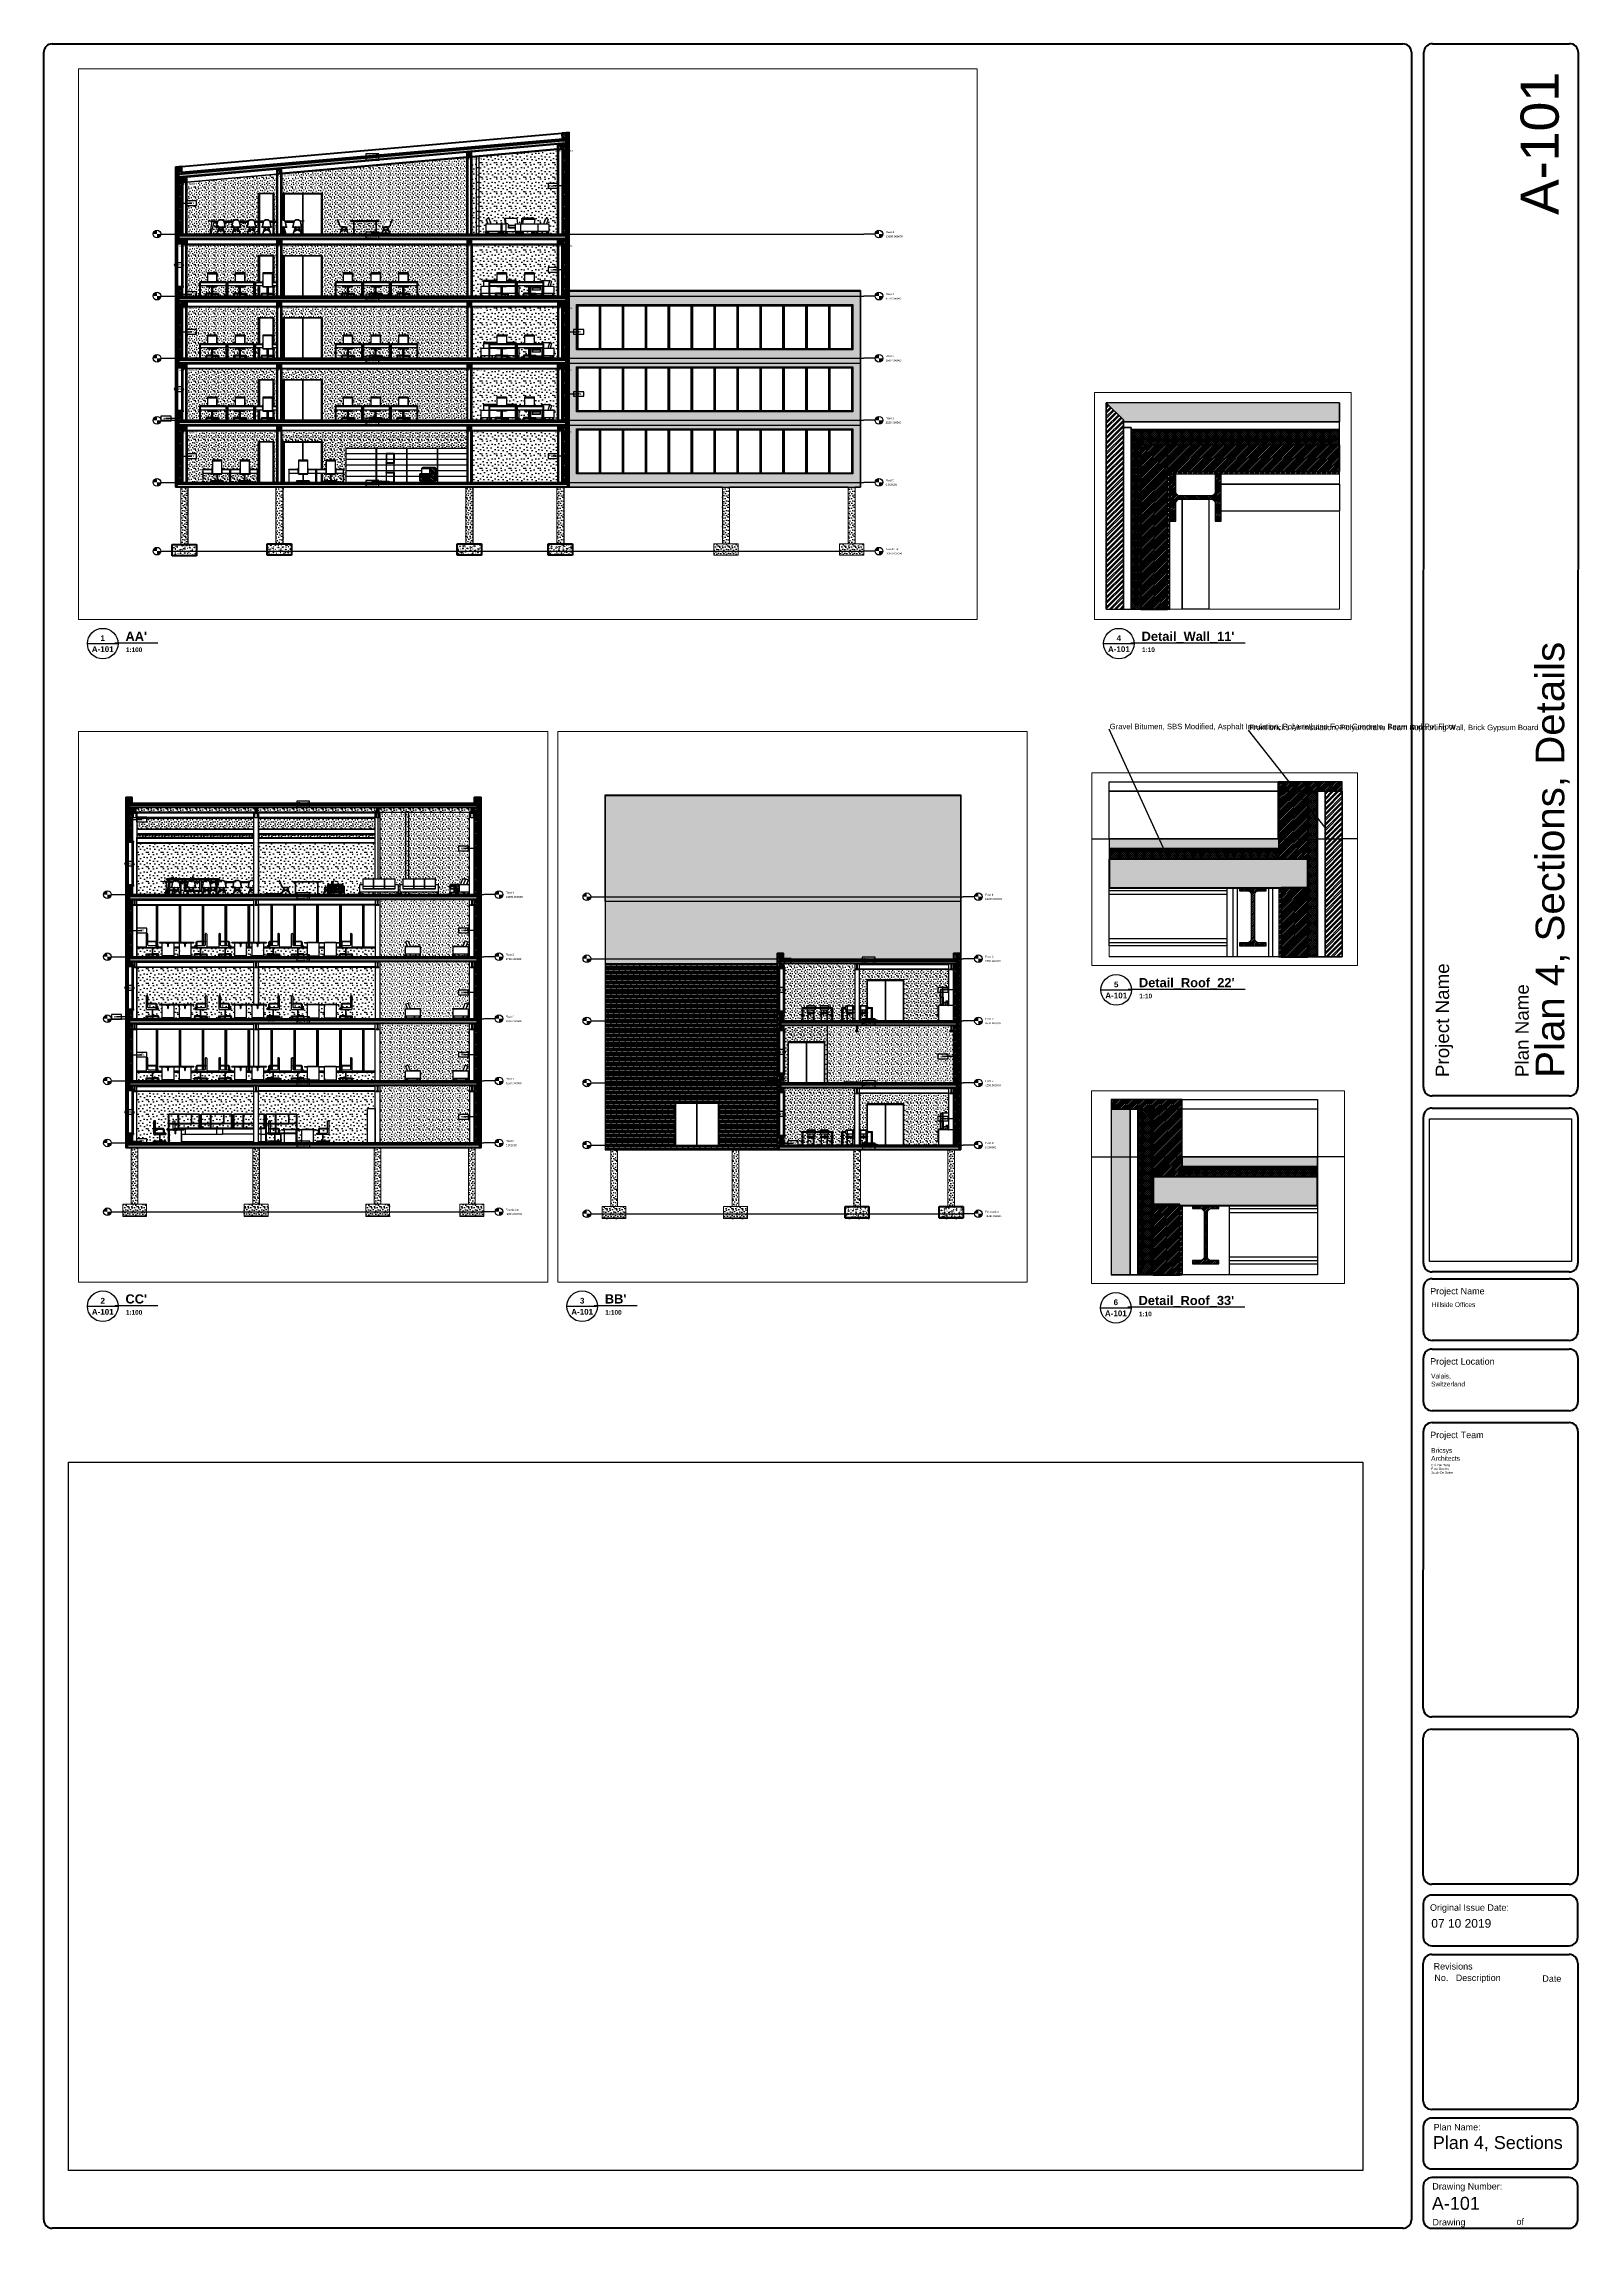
# Paper-space layout 'A0' of a CAD drawing. Header units: millimetres. Extents: x 7 to 810, y 2 to 1145.
# The model-space entities are those that its viewports show. They can reach past a viewport. Long polylines and large blocks are cut down to what shows.
import ezdxf
from ezdxf import colors
from ezdxf.entities.mleader import LeaderData, LeaderLine
from ezdxf.enums import TextEntityAlignment as Align
from ezdxf.math import Vec2, Vec3

# ---------------------------------------------------------------- set-up
doc = ezdxf.new("R2018")
doc.units = ezdxf.units.MM
doc.linetypes.add('DASHED', pattern=[19.05, 12.7, -6.35])
doc.layers.get('0').update_dxf_attribs({"true_color": 0xdfdfdf})
for name, color, linetype in [('Background_0', 7, 'Continuous'), ('Background_Back bricks', 7, 'Continuous'), ('Background_DOOR_FRAME', 253, 'Continuous'), ('Background_DOOR_PANEL', 255, 'Continuous'), ('Background_Front bricks', 7, 'Continuous'), ('Background_GLASS', 161, 'Continuous'), ('Background_Interferences', 1, 'Continuous'), ('Background_WINDOW_FRAME', 253, 'Continuous'), ('Boundary_0', 7, 'Continuous'), ('Boundary_Air', 7, 'Continuous'), ('Boundary_Back bricks', 7, 'Continuous'), ('Boundary_Bitumen_ SBS Modified_ Asphalt', 7, 'Continuous'), ('Boundary_Cavity Wall_ Back', 7, 'Continuous'), ('Boundary_Cavity Wall_ Front', 7, 'Continuous'), ('Boundary_Floor_ Ceramic Tiles', 7, 'Continuous'), ('Boundary_Front bricks', 7, 'Continuous'), ('Boundary_GLASS', 161, 'Continuous'), ('Boundary_Gravel', 7, 'Continuous'), ('Boundary_Gypsum Board', 54, 'Continuous'), ('Boundary_Insulation_ Extruded Polystyrene', 42, 'Continuous'), ('Boundary_Insulation_ Polyurethane Foam', 42, 'Continuous'), ('Boundary_Interferences', 1, 'Continuous'), ('Boundary_Screed', 7, 'Continuous'), ('Boundary_WINDOW_FRAME', 253, 'Continuous'), ('Elevation_Concrete_ Beam and Pot Floor', 7, 'Continuous'), ('Elevation_Front bricks', 7, 'Continuous'), ('Elevation_Gypsum Board', 7, 'Continuous'), ('Elevation_Insulation_ Extruded Polystyrene', 7, 'Continuous'), ('Elevation_Plaster_ Cement', 7, 'Continuous'), ('Fill_0', 7, 'Continuous'), ('Fill_Back bricks', 7, 'Continuous'), ('Fill_Bitumen_ SBS Modified_ Asphalt', 251, 'Continuous'), ('Fill_Concrete_ Beam and Pot Floor', 85, 'Continuous'), ('Fill_Concrete_ Reinforced', 85, 'Continuous'), ('Fill_Floor_ Ceramic Tiles', 251, 'Continuous'), ('Fill_Front bricks', 7, 'Continuous'), ('Fill_GLASS', 161, 'Continuous'), ('Fill_Gravel', 251, 'Continuous'), ('Fill_Gypsum Board', 251, 'Continuous'), ('Fill_Insulation_ Extruded Polystyrene', 42, 'Continuous'), ('Fill_Insulation_ Polyurethane Foam', 42, 'Continuous'), ('Fill_Interferences', 1, 'Continuous'), ('Fill_Screed', 251, 'Continuous'), ('Fill_Supporting Wall_ Brick', 11, 'Continuous'), ('Fill_WINDOW_FRAME', 253, 'Continuous'), ('Title Block Text', 251, 'Continuous'), ('Viewport border', 7, 'Continuous')]:
    doc.layers.add(name, color=color, linetype=linetype)
for name, color, linetype, lineweight in [('Background_Air', 7, 'Continuous', 9), ('Background_Bitumen_ SBS Modified_ Asphalt', 7, 'Continuous', 9), ('Background_Concrete_ Beam and Pot Floor', 7, 'Continuous', 9), ('Background_Concrete_ Reinforced', 7, 'Continuous', 9), ('Background_Floor_ Ceramic Tiles', 7, 'Continuous', 9), ('Background_Gravel', 7, 'Continuous', 9), ('Background_Gypsum Board', 7, 'Continuous', 9), ('Background_Insulation_ Extruded Polystyrene', 7, 'Continuous', 9), ('Background_Insulation_ Polyurethane Foam', 7, 'Continuous', 9), ('Background_Plaster_ Cement', 7, 'Continuous', 9), ('Background_Screed', 7, 'Continuous', 9), ('Background_Supporting Wall_ Brick', 7, 'Continuous', 9), ('Boundary_Concrete_ Beam and Pot Floor', 99, 'Continuous', 50), ('Boundary_Concrete_ Reinforced', 99, 'Continuous', 50), ('Boundary_Supporting Wall_ Brick', 14, 'Continuous', 50), ('Elevation_Concrete_ Reinforced', 252, 'Continuous', 25), ('Frame Borders', 8, 'Continuous', 40)]:
    doc.layers.add(name, color=color, linetype=linetype, lineweight=lineweight)
for name, color, linetype, true_color in [('Background_DETAIL_OBJECTS', 7, 'Continuous', 0xdfdfdf), ('Boundary_DETAIL_OBJECTS', 7, 'Continuous', 0xdfdfdf), ('Fill_DETAIL_OBJECTS', 7, 'Continuous', 0xdfdfdf)]:
    doc.layers.add(name, color=color, linetype=linetype, true_color=true_color)
doc.layers.add('BIM_ROOM_LINES', color=7, linetype='Continuous', plot=False)
doc.layers.add('BIM_VIEWPORTS', color=7, linetype='Continuous', plot=False)
doc.styles.add('Bold', font='arialbd.ttf')
doc.styles.get("Standard").update_dxf_attribs({"font": 'arial.ttf'})
picture_1 = doc.add_image_def('image1.png', size_in_pixel=(256, 256))
picture_2 = doc.add_image_def('image2.png', size_in_pixel=(1920, 1051))
pattern_1 = [(45, (-5595.9, -5200), (-44.90128, 44.90128), [])]
pattern_2 = [(45, (-5595.9, -5200), (-44.90128, 44.90128), [])]
pattern_3 = [(45, (-5595.9, -5200), (-44.90128, 44.90128), [])]
pattern_4 = [(45, (-5595.9, -5200), (-44.90128, 44.90128), [])]
pattern_5 = [(45, (-5595.9, -5200), (-44.90128, 44.90128), [])]
pattern_6 = [(45, (-5595.9, -5200), (-44.90128, 44.90128), [])]
pattern_7 = [(45, (-5595.9, -5200), (-44.90128, 44.90128), [])]
pattern_8 = [(45, (-5595.9, -5200), (-44.90128, 44.90128), [])]
pattern_9 = [(45, (-5595.9, -5200), (-44.90128, 44.90128), [])]
pattern_10 = [(45, (-5595.9, -5200), (-44.90128, 44.90128), [])]
pattern_11 = [(45, (-5595.9, -5200), (-50.28943, 50.28943), []), (135, (-5595.9, -5200), (-50.28943, -50.28943), [])]
pattern_12 = [(45, (-5595.9, -5200), (-50.28943, 50.28943), []), (135, (-5595.9, -5200), (-50.28943, -50.28943), [])]
pattern_13 = [(45, (-5595.9, -5200), (-44.90128, 44.90128), [])]
pattern_14 = [(45, (-5595.9, -5200), (-44.9013, 44.9013), [])]
pattern_15 = [(45, (-5595.9, -5200), (-134.7038, 134.7038), []), (45, (-5551, -5200), (-134.7038, 134.7038), []), (45, (-5506.1, -5200), (-134.7038, 134.7038), []), (45, (-5461.2, -5200), (-134.7038, 134.7038), [])]
pattern_16 = [(45, (-5595.9, -5200), (-134.7038, 134.7038), []), (45, (-5551, -5200), (-134.7038, 134.7038), []), (45, (-5506.1, -5200), (-134.7038, 134.7038), []), (45, (-5461.2, -5200), (-134.7038, 134.7038), [])]
pattern_17 = [(90, (-5595.9, -5200), (-60, -2e-13), [])]
pattern_18 = [(15, (-5595.9, -5200), (915.6406, 508.3053), [-127, 0, -381, 0]), (15, (-5599.19, -5187.73), (915.6406, 508.3053), [-50.8, 0, -177.8, 0, -91.44, 0, -381, 0]), (15, (-5602.47, -5175.47), (915.6406, 508.3053), [-25.4, 0, -127, 0, -127, 0, -279.4, 0, -91.44, 0]), (15, (-5605.76, -5163.2), (915.6406, 508.3053), [-91.44, 0, -406.4, 0]), (15, (-5609.05, -5150.93), (915.6406, 508.3053), [-304.8, 0, -304.8, 0]), (15, (-5612.34, -5138.66), (915.6406, 508.3053), [-431.8, 0]), (15, (-5615.62, -5126.4), (915.6406, 508.3053), [-127, 0, -558.8, 0]), (15, (-5618.9, -5114.13), (915.6406, 508.3053), [-177.8, 0, -101.6, 0]), (15, (-5622.2, -5101.86), (915.6406, 508.3053), [-254, 0]), (15, (-5628.77, -5077.33), (915.6406, 508.3053), [-35.56, 0, -381, 0, -228.6, 0]), (15, (-5632.06, -5065.06), (915.6406, 508.3053), [-50.8, 0, -5.08, 0, -127, 0]), (15, (-5635.34, -5052.8), (915.6406, 508.3053), [-25.4, 0, -330.2, 0, -381, 0]), (15, (-5638.63, -5040.53), (915.6406, 508.3053), [-254, 0]), (15, (-5641.92, -5028.26), (915.6406, 508.3053), [-127, 0, -533.4, 0]), (15, (-5648.5, -5003.72), (915.6406, 508.3053), [-609.6, 0]), (15, (-5651.78, -4991.46), (915.6406, 508.3053), [-127, 0, -10.16, 0, -177.8, 0]), (15, (-5655.07, -4979.2), (915.6406, 508.3053), [-35.56, 0, -254, 0, -101.6, 0, -177.8, 0, -203.2, 0]), (15, (-5658.35, -4966.92), (915.6406, 508.3053), [-76.2, 0, -101.6, 0, -254, 0, -10.16, 0, -127, 0]), (15, (-5661.64, -4954.65), (915.6406, 508.3053), [-254, 0])]
pattern_19 = [(45, (-5595.9, -5200), (-50.28943, 50.28943), []), (135, (-5595.9, -5200), (-50.28943, -50.28943), [])]
pattern_20 = [(15, (-5595.9, -5200), (287.368, 497.736), [50.8, -355.6]), (105, (-5595.9, -5200), (-497.736, 287.368), [50.8, -355.6]), (150, (-5546.83, -5186.85), (-392.5523, -105.184), [71.842, -502.8944]), (15, (-5606, -4966.04), (287.368, 497.736), [50.8, -355.6]), (60, (-5574.9, -4984), (-105.184, 392.5523), [35.921, -538.8154]), (150, (-5574.9, -4984), (-392.5523, -105.184), [35.921, -538.8154]), (15, (-5485.1, -4828.46), (287.368, 497.736), [71.842, -334.558]), (60, (-5485.1, -4828.46), (-105.184, 392.5523), [50.8, -523.9364]), (150, (-5415.7, -4809.87), (-392.5523, -105.184), [50.8, -523.9364]), (105, (-5352.3, -5029.55), (-497.736, 287.368), [50.8, -355.6]), (60, (-5352.32, -5029.55), (-105.184, 392.5523), [35.921, -538.8154]), (150, (-5334.36, -4998.44), (-392.5523, -105.184), [35.921, -538.8154]), (15, (-5573.13, -5088.7), (287.368, 497.736), [25.4, -340.36]), (15, (-5305, -4911.7), (287.368, 497.736), [25.4, -340.36]), (105, (-5440.83, -4895.5), (-497.736, 287.368), [25.4, -340.36]), (150, (-5332.6, -5103.15), (-392.5523, -105.184), [35.921, -538.8154]), (150, (-5576.65, -4879.3), (-392.5523, -105.184), [35.921, -538.8154]), (60, (-5446.4, -5021.9), (-105.184, 392.5523), [35.921, -538.8154]), (105, (-5474.1, -5114.77), (-497.736, 287.368), [6.35, -400.05]), (105, (-5500.1, -4944.24), (-497.736, 287.368), [6.35, -400.05]), (105, (-5334.15, -4827.46), (-497.736, 287.368), [6.35, -400.05]), (105, (-5272.14, -5034.36), (-497.736, 287.368), [6.35, -400.05])]
pattern_21 = [(15, (-5595.9, -5200), (287.368, 497.736), [50.8, -355.6]), (105, (-5595.9, -5200), (-497.736, 287.368), [50.8, -355.6]), (150, (-5546.83, -5186.85), (-392.5523, -105.184), [71.842, -502.894]), (15, (-5606, -4966.04), (287.368, 497.736), [50.8, -355.6]), (60, (-5574.9, -4984), (-105.184, 392.5523), [35.921, -538.815]), (150, (-5574.9, -4984), (-392.5523, -105.184), [35.921, -538.815]), (15, (-5485.1, -4828.46), (287.368, 497.736), [71.842, -334.558]), (60, (-5485.1, -4828.46), (-105.184, 392.5523), [50.8, -523.9364]), (150, (-5415.7, -4809.87), (-392.5523, -105.184), [50.8, -523.9364]), (105, (-5352.3, -5029.55), (-497.736, 287.368), [50.8, -355.6]), (60, (-5352.32, -5029.55), (-105.184, 392.5523), [35.921, -538.815]), (150, (-5334.36, -4998.44), (-392.5523, -105.184), [35.921, -538.815]), (15, (-5573.13, -5088.7), (287.368, 497.736), [25.4, -340.36]), (15, (-5305, -4911.7), (287.368, 497.736), [25.4, -340.36]), (105, (-5440.83, -4895.5), (-497.736, 287.368), [25.4, -340.36]), (150, (-5332.6, -5103.15), (-392.5523, -105.184), [35.921, -538.815]), (150, (-5576.65, -4879.3), (-392.5523, -105.184), [35.921, -538.815]), (60, (-5446.4, -5021.9), (-105.184, 392.5523), [35.921, -538.815]), (105, (-5474.1, -5114.77), (-497.736, 287.368), [6.35, -400.05]), (105, (-5500.1, -4944.24), (-497.736, 287.368), [6.35, -400.05]), (105, (-5334.15, -4827.46), (-497.736, 287.368), [6.35, -400.05]), (105, (-5272.14, -5034.36), (-497.736, 287.368), [6.35, -400.05])]
pattern_22 = [(45, (-5595.9, -5200), (-134.7038, 134.7038), []), (45, (-5506.1, -5200), (-134.7038, 134.7038), [])]
pattern_23 = [(45, (-5595.9, -5200), (-134.7038, 134.7038), []), (45, (-5506.1, -5200), (-134.7038, 134.7038), [])]
pattern_24 = [(45, (-5595.9, -5200), (-134.704, 134.704), []), (45, (-5506.1, -5200), (-134.704, 134.704), [])]
pattern_25 = [(45, (-5595.9, -5200), (-134.7038, 134.7038), []), (45, (-5506.1, -5200), (-134.7038, 134.7038), [])]
pattern_26 = [(45, (-3002.4, 80), (-44.90128, 44.90128), [])]
pattern_27 = [(45, (-3002.4, 80), (-44.90128, 44.90128), [])]
pattern_28 = [(45, (-3002.4, 80), (-44.90128, 44.90128), [])]
pattern_29 = [(45, (-3002.4, 80), (-50.28943, 50.28943), []), (135, (-3002.4, 80), (-50.28943, -50.28943), [])]
pattern_30 = [(45, (-3002.4, 80), (-134.7038, 134.7038), []), (45, (-2957.5, 80), (-134.7038, 134.7038), []), (45, (-2912.6, 80), (-134.7038, 134.7038), []), (45, (-2867.7, 80), (-134.7038, 134.7038), [])]
pattern_31 = [(90, (-3002.4, 80), (-60, -2e-13), [])]
pattern_32 = [(15, (-3002.4, 80), (915.6406, 508.3053), [-127, 0, -381, 0]), (15, (-3005.69, 92.27), (915.6406, 508.3053), [-50.8, 0, -177.8, 0, -91.44, 0, -381, 0]), (15, (-3008.97, 104.53), (915.6406, 508.3053), [-25.4, 0, -127, 0, -127, 0, -279.4, 0, -91.44, 0]), (15, (-3012.26, 116.8), (915.6406, 508.3053), [-91.44, 0, -406.4, 0]), (15, (-3015.55, 129.07), (915.6406, 508.3053), [-304.8, 0, -304.8, 0]), (15, (-3018.84, 141.34), (915.6406, 508.3053), [-431.8, 0]), (15, (-3022.12, 153.6), (915.6406, 508.3053), [-127, 0, -558.8, 0]), (15, (-3025.4, 165.87), (915.6406, 508.3053), [-177.8, 0, -101.6, 0]), (15, (-3028.7, 178.14), (915.6406, 508.3053), [-254, 0]), (15, (-3035.27, 202.67), (915.6406, 508.3053), [-35.56, 0, -381, 0, -228.6, 0]), (15, (-3038.56, 214.94), (915.6406, 508.3053), [-50.8, 0, -5.08, 0, -127, 0]), (15, (-3041.84, 227.2), (915.6406, 508.3053), [-25.4, 0, -330.2, 0, -381, 0]), (15, (-3045.13, 239.47), (915.6406, 508.3053), [-254, 0]), (15, (-3048.42, 251.74), (915.6406, 508.3053), [-127, 0, -533.4, 0]), (15, (-3055, 276.28), (915.6406, 508.3053), [-609.6, 0]), (15, (-3058.28, 288.54), (915.6406, 508.3053), [-127, 0, -10.16, 0, -177.8, 0]), (15, (-3061.57, 300.8), (915.6406, 508.3053), [-35.56, 0, -254, 0, -101.6, 0, -177.8, 0, -203.2, 0]), (15, (-3064.85, 313.08), (915.6406, 508.3053), [-76.2, 0, -101.6, 0, -254, 0, -10.16, 0, -127, 0]), (15, (-3068.14, 325.35), (915.6406, 508.3053), [-254, 0])]
pattern_33 = [(15, (-3002.4, 80), (287.368, 497.736), [50.8, -355.6]), (105, (-3002.4, 80), (-497.736, 287.368), [50.8, -355.6]), (150, (-2953.33, 93.15), (-392.5523, -105.184), [71.842, -502.894]), (15, (-3012.5, 313.96), (287.368, 497.736), [50.8, -355.6]), (60, (-2981.4, 296), (-105.184, 392.5523), [35.921, -538.815]), (150, (-2981.4, 296), (-392.5523, -105.184), [35.921, -538.815]), (15, (-2891.6, 451.54), (287.368, 497.736), [71.842, -334.558]), (60, (-2891.6, 451.54), (-105.184, 392.5523), [50.8, -523.9364]), (150, (-2822.2, 470.13), (-392.5523, -105.184), [50.8, -523.9364]), (105, (-2758.8, 250.45), (-497.736, 287.368), [50.8, -355.6]), (60, (-2758.82, 250.45), (-105.184, 392.5523), [35.921, -538.815]), (150, (-2740.86, 281.56), (-392.5523, -105.184), [35.921, -538.815]), (15, (-2979.63, 191.3), (287.368, 497.736), [25.4, -340.36]), (15, (-2711.5, 368.3), (287.368, 497.736), [25.4, -340.36]), (105, (-2847.33, 384.5), (-497.736, 287.368), [25.4, -340.36]), (150, (-2739.1, 176.85), (-392.5523, -105.184), [35.921, -538.815]), (150, (-2983.15, 400.7), (-392.5523, -105.184), [35.921, -538.815]), (60, (-2852.9, 258.1), (-105.184, 392.5523), [35.921, -538.815]), (105, (-2880.6, 165.23), (-497.736, 287.368), [6.35, -400.05]), (105, (-2906.6, 335.76), (-497.736, 287.368), [6.35, -400.05]), (105, (-2740.65, 452.54), (-497.736, 287.368), [6.35, -400.05]), (105, (-2678.64, 245.64), (-497.736, 287.368), [6.35, -400.05])]
pattern_34 = [(45, (-3002.4, 80), (-134.7038, 134.7038), []), (45, (-2912.6, 80), (-134.7038, 134.7038), [])]
pattern_35 = [(45, (-3002.4, 80), (33.67596, 123.47852), [158.75, -31.75, 0, -31.75])]
pattern_36 = [(45, (-3002.4, -5250), (-44.90128, 44.90128), [])]
pattern_37 = [(45, (-3002.4, -5250), (-50.28943, 50.28943), []), (135, (-3002.4, -5250), (-50.28943, -50.28943), [])]
pattern_38 = [(45, (-3002.4, -5250), (-134.7038, 134.7038), []), (45, (-2957.5, -5250), (-134.7038, 134.7038), []), (45, (-2912.6, -5250), (-134.7038, 134.7038), []), (45, (-2867.7, -5250), (-134.7038, 134.7038), [])]
pattern_39 = [(90, (-3002.4, -5250), (-60, -2e-13), [])]
pattern_40 = [(15, (-3002.4, -5250), (915.6406, 508.3053), [-127, 0, -381, 0]), (15, (-3005.69, -5237.73), (915.6406, 508.3053), [-50.8, 0, -177.8, 0, -91.44, 0, -381, 0]), (15, (-3008.97, -5225.47), (915.6406, 508.3053), [-25.4, 0, -127, 0, -127, 0, -279.4, 0, -91.44, 0]), (15, (-3012.26, -5213.2), (915.6406, 508.3053), [-91.44, 0, -406.4, 0]), (15, (-3015.55, -5200.93), (915.6406, 508.3053), [-304.8, 0, -304.8, 0]), (15, (-3018.84, -5188.66), (915.6406, 508.3053), [-431.8, 0]), (15, (-3022.12, -5176.4), (915.6406, 508.3053), [-127, 0, -558.8, 0]), (15, (-3025.4, -5164.13), (915.6406, 508.3053), [-177.8, 0, -101.6, 0]), (15, (-3028.7, -5151.86), (915.6406, 508.3053), [-254, 0]), (15, (-3035.27, -5127.33), (915.6406, 508.3053), [-35.56, 0, -381, 0, -228.6, 0]), (15, (-3038.56, -5115.06), (915.6406, 508.3053), [-50.8, 0, -5.08, 0, -127, 0]), (15, (-3041.84, -5102.8), (915.6406, 508.3053), [-25.4, 0, -330.2, 0, -381, 0]), (15, (-3045.13, -5090.53), (915.6406, 508.3053), [-254, 0]), (15, (-3048.42, -5078.26), (915.6406, 508.3053), [-127, 0, -533.4, 0]), (15, (-3055, -5053.72), (915.6406, 508.3053), [-609.6, 0]), (15, (-3058.28, -5041.46), (915.6406, 508.3053), [-127, 0, -10.16, 0, -177.8, 0]), (15, (-3061.57, -5029.2), (915.6406, 508.3053), [-35.56, 0, -254, 0, -101.6, 0, -177.8, 0, -203.2, 0]), (15, (-3064.85, -5016.92), (915.6406, 508.3053), [-76.2, 0, -101.6, 0, -254, 0, -10.16, 0, -127, 0]), (15, (-3068.14, -5004.65), (915.6406, 508.3053), [-254, 0])]
pattern_41 = [(15, (-3002.4, -5250), (287.368, 497.736), [50.8, -355.6]), (105, (-3002.4, -5250), (-497.736, 287.368), [50.8, -355.6]), (150, (-2953.33, -5236.85), (-392.5523, -105.184), [71.842, -502.894]), (15, (-3012.5, -5016.04), (287.368, 497.736), [50.8, -355.6]), (60, (-2981.4, -5034), (-105.184, 392.5523), [35.921, -538.8154]), (150, (-2981.4, -5034), (-392.5523, -105.184), [35.921, -538.8154]), (15, (-2891.6, -4878.46), (287.368, 497.736), [71.842, -334.558]), (60, (-2891.6, -4878.46), (-105.184, 392.5523), [50.8, -523.9364]), (150, (-2822.2, -4859.87), (-392.5523, -105.184), [50.8, -523.9364]), (105, (-2758.8, -5079.55), (-497.736, 287.368), [50.8, -355.6]), (60, (-2758.82, -5079.55), (-105.184, 392.5523), [35.921, -538.8154]), (150, (-2740.86, -5048.44), (-392.5523, -105.184), [35.921, -538.8154]), (15, (-2979.63, -5138.7), (287.368, 497.736), [25.4, -340.36]), (15, (-2711.5, -4961.7), (287.368, 497.736), [25.4, -340.36]), (105, (-2847.33, -4945.5), (-497.736, 287.368), [25.4, -340.36]), (150, (-2739.1, -5153.15), (-392.5523, -105.184), [35.921, -538.8154]), (150, (-2983.15, -4929.3), (-392.5523, -105.184), [35.921, -538.8154]), (60, (-2852.9, -5071.9), (-105.184, 392.5523), [35.921, -538.8154]), (105, (-2880.6, -5164.77), (-497.736, 287.368), [6.35, -400.05]), (105, (-2906.6, -4994.24), (-497.736, 287.368), [6.35, -400.05]), (105, (-2740.65, -4877.46), (-497.736, 287.368), [6.35, -400.05]), (105, (-2678.64, -5084.36), (-497.736, 287.368), [6.35, -400.05])]
pattern_42 = [(45, (-3002.4, -5250), (-134.7038, 134.7038), []), (45, (-2912.6, -5250), (-134.7038, 134.7038), [])]
pattern_43 = [(45, (-3002.4, -5250), (33.67596, 123.47852), [158.75, -31.75, 0, -31.75])]
pattern_44 = [(45, (35300, -18870), (-4.4901281, 4.4901281), [])]
pattern_45 = [(45, (35300, -18870), (-13.470384, 13.470384), []), (45, (35304.49, -18870), (-13.470384, 13.470384), []), (45, (35308.98, -18870), (-13.470384, 13.470384), []), (45, (35313.47, -18870), (-13.470384, 13.470384), [])]
pattern_46 = [(45, (-35300, -10482.66), (-4.4901281, 4.4901281), [])]
pattern_47 = [(45, (-35300, -10482.66), (-5.0289434, 5.0289434), []), (135, (-35300, -10482.66), (-5.0289434, -5.0289434), [])]
pattern_48 = [(45, (18200, -10482.66), (-4.490128, 4.490128), [])]
pattern_49 = [(45, (18200, -10482.66), (-5.0289434, 5.0289434), []), (135, (18200, -10482.66), (-5.0289434, -5.0289434), [])]

# ---------------------------------------------------------------- blocks, each defined once
blk = doc.blocks.new('View Label')
blk.add_line((4.7, -12.7), (20.7, -12.7))
at = {"lineweight": 25}
blk.add_circle((12.7, -12.7), 8, dxfattribs=at)
at = {"ltscale": 15, "style": 'Bold', "flags": 8}
for tag, p in [('View#', (12.7, -9.8)), ('Sheet#', (12.7, -15.6))]:
    blk.add_attdef(tag, text='', height=3, dxfattribs=at).set_placement(p, align=Align.MIDDLE_CENTER)
blk.add_attdef('VIEWTITLE', text='', height=4.8, dxfattribs=at).set_placement((19, -12.7), align=Align.BOTTOM_LEFT)
blk.add_attdef('SCALE', text='', height=2.4, dxfattribs=at).set_placement((24.8, -14.7), align=Align.TOP_LEFT)
blk = doc.blocks.new('_WallTag')
at = {"color": 0}
blk.add_lwpolyline([(-270, -120), (270, -120), (270, 120), (-270, 120)], close=True, dxfattribs=at)
at = {"color": 0, "ltscale": 15, "style": 'Bold', "flags": 8}
blk.add_attdef('WallType', text='', height=96, dxfattribs=at).set_placement((0, 0), align=Align.MIDDLE_CENTER)
blk = doc.blocks.new('_None')
blk = doc.blocks.new('_SlabTag')
at = {"color": 0}
blk.add_lwpolyline([(-337, -166), (337, -166), (337, 166), (-337, 166)], close=True, dxfattribs=at)
at = {"style": 'Bold'}
blk.add_attdef('SlabType', text='', height=96, dxfattribs=at).set_placement((1, 77), align=Align.MIDDLE_CENTER)
blk.add_attdef('Quantity/Net Area', text='', height=96).set_placement((1, -71), align=Align.MIDDLE_CENTER)
blk = doc.blocks.new('_RoofTag')
at = {"color": 0}
blk.add_lwpolyline([(-337, -166), (337, -166), (337, 166), (-337, 166)], close=True, dxfattribs=at)
at = {"style": 'Bold'}
blk.add_attdef('RoofType', text='', height=96, dxfattribs=at).set_placement((0, 77), align=Align.MIDDLE_CENTER)
blk.add_attdef('Quantity/ProjectedArea', text='', height=96).set_placement((0, -71), align=Align.MIDDLE_CENTER)
blk = doc.blocks.new('_WindowTag')
at = {"color": 0}
for p, q in [((-240, 0), (-180, 120)), ((-240, 0), (-180, -120)), ((180, 120), (-180, 120)), ((240, 0), (180, 120)), ((240, 0), (180, -120)), ((-180, -120), (180, -120))]:
    blk.add_line(p, q, dxfattribs=at)
at = {"color": 0, "ltscale": 15, "style": 'Bold', "flags": 8}
blk.add_attdef('Name', text='', height=96, dxfattribs=at).set_placement((0, 9), align=Align.MIDDLE_CENTER)
blk = doc.blocks.new('Titleblock A0')
at = {"layer": 'Frame Borders', "color": 0}
for points in [[(722.4, 1138), (794.2, 1138, -0.414214), (798.7, 1133.5), (798.5, 594.4, -0.414214), (794, 589.9), (722.2, 589.9, -0.414214), (717.7, 594.4), (717.9, 1133.5, -0.414214)], [(0, 1137.9), (706.9, 1137.9, -0.414214), (711.4, 1133.5), (711.4, 4.4, -0.414214), (706.9, 0), (0, 0, -0.414214), (-4.4, 4.4), (-4.4, 1133.5, -0.414214)], [(722.2, 583.5), (794, 583.5, -0.414214), (798.5, 579), (798.5, 502.7, -0.414214), (794, 498.2), (722.2, 498.2, -0.414214), (717.7, 502.7), (717.7, 579, -0.414214)], [(722.2, 494.6), (794, 494.6, -0.414214), (798.5, 490.1), (798.5, 467, -0.414214), (794, 462.5), (722.2, 462.5, -0.414214), (717.7, 467), (717.7, 490.1, -0.414214)], [(722.2, 458), (794, 458, -0.414214), (798.5, 453.5), (798.5, 430.4, -0.414214), (794, 425.9), (722.2, 425.9, -0.414214), (717.7, 430.4), (717.7, 453.5, -0.414214)], [(722.2, 419.7), (794, 419.7, -0.414214), (798.5, 415.2), (798.4, 270.9, -0.414214), (793.9, 266.4), (722.1, 266.4, -0.414214), (717.6, 270.9), (717.7, 415.2, -0.414214)], [(722.1, 260), (793.9, 260, -0.414214), (798.4, 255.5), (798.4, 183.7, -0.414214), (793.9, 179.2), (722.1, 179.2, -0.414214), (717.6, 183.7), (717.6, 255.5, -0.414214)], [(793.9, 173.6), (722.1, 173.6, 0.414214), (717.6, 169.1), (717.6, 151.7, 0.414214), (722.1, 147.2), (793.9, 147.2, 0.414214), (798.4, 151.7), (798.4, 169.1, 0.414214)], [(722.1, 142.7), (793.9, 142.7, -0.414214), (798.4, 138.2), (798.4, 66.3, -0.414214), (793.9, 61.9), (722.1, 61.9, -0.414214), (717.6, 66.3), (717.6, 138.2, -0.414214)], [(793.9, 57.4), (722.1, 57.4, 0.414214), (717.6, 52.9), (717.6, 35.4, 0.414214), (722.1, 30.9), (793.9, 30.9, 0.414214), (798.4, 35.4), (798.4, 52.9, 0.414214)], [(793.9, 26.4), (722.1, 26.4, 0.414214), (717.6, 21.9), (717.6, 4.5, 0.414214), (722.1, 0), (793.9, 0, 0.414214), (798.4, 4.5), (798.4, 21.9, 0.414214)]]:
    blk.add_lwpolyline(points, format="xyb", close=True, dxfattribs=at)
blk.add_attdef('DWGNum', (788.5, 1048.7), '', height=20, rotation=90, dxfattribs=at)
blk.add_attdef('DWGNum', (722.1, 9.6), '', height=6.74, dxfattribs=at)
at = {"layer": 'Title Block Text', "color": 0}
for s, p in [('Project Name', (731.1, 599.7)), ('Plan Name', (772.8, 599.7))]:
    blk.add_text(s, height=7, rotation=90, dxfattribs=at).set_placement(p)
for s, height, p in [('Project Name', 3.368, (721.2, 486.5)), ('Project Location', 3.368, (721.2, 449.9)), ('Project Team', 3.368, (721.2, 411.6)), ('Original Issue Date:', 3.368, (721.1, 165.4)), ('Revisions', 3.37, (723, 134.8)), ('No.', 3.37, (723.4, 128.8)), ('Description', 3.368, (734.6, 128.8)), ('Date', 3.37, (779.9, 128.4)), ('Plan Name:', 3.37, (723, 51)), ('Drawing Number:', 3.368, (722.3, 20.2)), ('Drawing', 3.37, (722.4, 1.5)), ('of', 3.37, (766.4, 1.8))]:
    blk.add_text(s, height=height, dxfattribs=at).set_placement(p)
blk.add_attdef('DWGNAME', (791.4, 599.3), '', height=15, rotation=90, dxfattribs=at)
at = {"layer": 'Title Block Text', "color": 0, "lineweight": 30, "flags": 1}
blk.add_attdef('<Name>', text='', height=15, rotation=90, dxfattribs=at).set_placement((735.2, 600.5), align=Align.TOP_LEFT)
at = {"layer": 'Title Block Text', "color": 0, "lineweight": 30, "flags": 104}
for tag, p in [('<Name>', (722.1, 482.4)), ('<Location>', (721.6, 445.2)), ('<Architect>', (721.6, 406.5))]:
    blk.add_attdef(tag, text='', height=6.36, dxfattribs=at).set_placement(p, align=Align.TOP_LEFT)
at = {"layer": 'Title Block Text', "color": 0}
for tag, p, height in [('< Day Month Year >', (721.8, 156.6), 4.49), ('DWGNAME', (722.6, 41.3), 6.74)]:
    blk.add_attdef(tag, p, '', height=height, dxfattribs=at)
at = {"layer": 'Viewport border'}
image = blk.add_image(picture_1, insert=(720.8, 503.7), size_in_units=(74.3, 74.3), dxfattribs=at)
image.dxf.flags = 7
blk = doc.blocks.new('_PliesTag')
at = {"lineweight": 30, "flags": 104}
blk.add_attdef('PLIES', text='', height=96, dxfattribs=at).set_placement((9, 96), align=Align.TOP_LEFT)
blk = doc.blocks.new('_RoomTag')
at = {"color": 0}
blk.add_lwpolyline([(-428, 53), (428, 53, -0.8252634), (428, -53), (-428, -53, -0.547619)], format="xyb", close=True, dxfattribs=at)
for tag, p in [('Number', (0, -35)), ('Name', (0, 63)), ('RoomArea', (0, -145))]:
    blk.add_attdef(tag, text='', height=80, dxfattribs=at).set_placement(p, align=Align.CENTER)
blk = doc.blocks.new('_BeamTag')
at = {"color": 0, "ltscale": 15, "flags": 8}
blk.add_attdef('Profile', text='', height=96, dxfattribs=at).set_placement((185, -225), align=Align.MIDDLE_CENTER)
blk = doc.blocks.new('_StoryIndicator')
h = blk.add_hatch(color=256)
h.paths.add_polyline_path([(-199, 0), (1, 0), (1, 200, 0.414214)])
h.paths.add_polyline_path([(201, 0), (1, 0), (1, -200, 0.414214)])
blk.add_line((-200, 0), (-800, 0))
blk.add_circle((-1, 0), 200)
for tag, p in [('STORYNAME', (346, 57)), ('STORYELEVATION', (350, -172))]:
    blk.add_attdef(tag, p, '', height=100)
blk = doc.blocks.new("AA'__section__..%5CMainBuilding.dwg", base_point=(4427, -9050, 0))
at = {"layer": 'Elevation_Concrete_ Reinforced'}
h = blk.add_hatch(dxfattribs=at)
h.set_pattern_fill('DOTS2', color=256, scale=20, style=0)
h.paths.add_polyline_path([(5878, -5450), (5878, -8450), (6248, -8450), (6248, -5450)])
h = blk.add_hatch(dxfattribs=at)
h.set_pattern_fill('DOTS2', color=256, scale=20, style=0)
h.paths.add_polyline_path([(6248, -5450), (6248, -8450), (6263, -8450), (6263, -5450)])
h = blk.add_hatch(dxfattribs=at)
h.set_pattern_fill('DOTS2', color=256, scale=20, style=0)
h.paths.add_polyline_path([(10846, -5450), (10846, -8410), (11216, -8410), (11216, -5450)])
h = blk.add_hatch(dxfattribs=at)
h.set_pattern_fill('DOTS2', color=256, scale=20, style=0)
h.paths.add_polyline_path([(11216, -5450), (11216, -8410), (11231, -8410), (11231, -5450)])
h = blk.add_hatch(dxfattribs=at)
h.set_pattern_fill('DOTS2', color=256, scale=20, style=0)
h.paths.add_polyline_path([(20786, -5450), (20786, -8410), (21156, -8410), (21156, -5450)])
h = blk.add_hatch(dxfattribs=at)
h.set_pattern_fill('DOTS2', color=256, scale=20, style=0)
h.paths.add_polyline_path([(21156, -5450), (21156, -8410), (21171, -8410), (21171, -5450)])
h = blk.add_hatch(dxfattribs=at)
h.set_pattern_fill('DOTS2', color=256, scale=20, style=0)
h.paths.add_polyline_path([(25544, -5450), (25544, -8410), (25914, -8410), (25914, -5450)])
h = blk.add_hatch(dxfattribs=at)
h.set_pattern_fill('DOTS2', color=256, scale=20, style=0)
h.paths.add_polyline_path([(25914, -5450), (25914, -8410), (25929, -8410), (25929, -5450)])
h = blk.add_hatch(dxfattribs=at)
h.set_pattern_fill('DOTS2', color=256, scale=20, style=0)
h.paths.add_polyline_path([(34216, -5450), (34216, -8410), (34586, -8410), (34586, -5450)])
h = blk.add_hatch(dxfattribs=at)
h.set_pattern_fill('DOTS2', color=256, scale=20, style=0)
h.paths.add_polyline_path([(40794, -5450), (40794, -8410), (41164, -8410), (41164, -5450)])
h = blk.add_hatch(dxfattribs=at)
h.set_pattern_fill('DOTS2', color=256, scale=20, style=0)
h.paths.add_polyline_path([(6698, -8450), (6698, -9050), (6713, -9050), (6713, -8450)])
h = blk.add_hatch(dxfattribs=at)
h.set_pattern_fill('DOTS2', color=256, scale=20, style=0)
h.paths.add_polyline_path([(11666, -8410), (11666, -9010), (11681, -9010), (11681, -8410)])
h = blk.add_hatch(dxfattribs=at)
h.set_pattern_fill('DOTS2', color=256, scale=20, style=0)
h.paths.add_polyline_path([(21606, -8410), (21606, -9010), (21621, -9010), (21621, -8410)])
h = blk.add_hatch(dxfattribs=at)
h.set_pattern_fill('DOTS2', color=256, scale=20, style=0)
h.paths.add_polyline_path([(26364, -8410), (26364, -9010), (26379, -9010), (26379, -8410)])
h = blk.add_hatch(dxfattribs=at)
h.set_pattern_fill('DOTS2', color=256, scale=20, style=0)
h.paths.add_polyline_path([(35036, -9010), (35036, -8410), (34586, -8410), (34216, -8410), (33766, -8410), (33766, -9010)])
h = blk.add_hatch(dxfattribs=at)
h.set_pattern_fill('DOTS2', color=256, scale=20, style=0)
h.paths.add_polyline_path([(41614, -9010), (41614, -8410), (41164, -8410), (40794, -8410), (40344, -8410), (40344, -9010)])
at = {"layer": 'Elevation_Front bricks'}
h = blk.add_hatch(dxfattribs=at)
h.set_pattern_fill('V_MASONRY300x75', color=256, scale=10, style=0)
h.paths.add_polyline_path([(5646, 5055), (5646, 7295), (5646, 7355), (5596, 7355), (5596, 4995), (5646, 4995)])
h = blk.add_hatch(dxfattribs=at)
h.set_pattern_fill('V_MASONRY300x75', color=256, scale=10, style=0)
h.paths.add_polyline_path([(41446, 4800), (26196, 4800), (26196, 4495), (26196, 4470), (26196, 4300), (26196, 1050), (41446, 1050)])
h.paths.add_polyline_path([(26586, 4105), (26646, 4105), (27786, 4105), (27846, 4105), (28986, 4105), (29046, 4105), (30186, 4105), (30246, 4105), (31386, 4105), (31446, 4105), (32586, 4105), (32646, 4105), (33786, 4105), (33846, 4105), (34986, 4105), (35046, 4105), (36186, 4105), (36246, 4105), (37386, 4105), (37446, 4105), (38586, 4105), (38646, 4105), (39786, 4105), (39846, 4105), (40986, 4105), (41046, 4105), (41046, 1745), (40986, 1745), (39846, 1745), (39786, 1745), (38646, 1745), (38586, 1745), (37446, 1745), (37386, 1745), (36246, 1745), (36186, 1745), (35046, 1745), (34986, 1745), (33846, 1745), (33786, 1745), (32646, 1745), (32586, 1745), (31446, 1745), (31386, 1745), (30246, 1745), (30186, 1745), (29046, 1745), (28986, 1745), (27846, 1745), (27786, 1745), (26646, 1745), (26586, 1745)], flags=16)
h = blk.add_hatch(dxfattribs=at)
h.set_pattern_fill('V_MASONRY300x75', color=256, scale=10, style=0)
h.paths.add_polyline_path([(26196, -2200), (41446, -2200), (41446, 1050), (26196, 1050)])
h.paths.add_polyline_path([(26586, 855), (26646, 855), (27786, 855), (27846, 855), (28986, 855), (29046, 855), (30186, 855), (30246, 855), (31386, 855), (31446, 855), (32586, 855), (32646, 855), (33786, 855), (33846, 855), (34986, 855), (35046, 855), (36186, 855), (36246, 855), (37386, 855), (37446, 855), (38586, 855), (38646, 855), (39786, 855), (39846, 855), (40986, 855), (41046, 855), (41046, -1505), (40986, -1505), (39846, -1505), (39786, -1505), (38646, -1505), (38586, -1505), (37446, -1505), (37386, -1505), (36246, -1505), (36186, -1505), (35046, -1505), (34986, -1505), (33846, -1505), (33786, -1505), (32646, -1505), (32586, -1505), (31446, -1505), (31386, -1505), (30246, -1505), (30186, -1505), (29046, -1505), (28986, -1505), (27846, -1505), (27786, -1505), (26646, -1505), (26586, -1505)], flags=16)
h = blk.add_hatch(dxfattribs=at)
h.set_pattern_fill('V_MASONRY300x75', color=256, scale=10, style=0)
h.paths.add_polyline_path([(5646, -1445), (5646, 795), (5646, 855), (5596, 855), (5596, -1505), (5646, -1505)])
h = blk.add_hatch(dxfattribs=at)
h.set_pattern_fill('V_MASONRY300x75', color=256, scale=10, style=0)
h.paths.add_polyline_path([(41164, -5450), (41356, -5450), (41446, -5450), (41446, -2200), (26196, -2200), (26196, -5450), (34216, -5450), (34586, -5450), (40794, -5450)])
h.paths.add_polyline_path([(26586, -2395), (26646, -2395), (27786, -2395), (27846, -2395), (28986, -2395), (29046, -2395), (30186, -2395), (30246, -2395), (31386, -2395), (31446, -2395), (32586, -2395), (32646, -2395), (33786, -2395), (33846, -2395), (34986, -2395), (35046, -2395), (36186, -2395), (36246, -2395), (37386, -2395), (37446, -2395), (38586, -2395), (38646, -2395), (39786, -2395), (39846, -2395), (40986, -2395), (41046, -2395), (41046, -4755), (40986, -4755), (39846, -4755), (39786, -4755), (38646, -4755), (38586, -4755), (37446, -4755), (37386, -4755), (36246, -4755), (36186, -4755), (35046, -4755), (34986, -4755), (33846, -4755), (33786, -4755), (32646, -4755), (32586, -4755), (31446, -4755), (31386, -4755), (30246, -4755), (30186, -4755), (29046, -4755), (28986, -4755), (27846, -4755), (27786, -4755), (26646, -4755), (26586, -4755)], flags=16)
at = {"layer": 'Elevation_Gypsum Board'}
h = blk.add_hatch(dxfattribs=at)
h.set_pattern_fill('DOTS2', color=256, scale=30, style=0)
h.paths.add_polyline_path([(22631, 8330), (22631, 8320), (22631, 8295), (22631, 8250), (22631, 8110), (22631, 7930), (22631, 7800), (22668, 7800), (22668, 7930), (22668, 8330), (22844, 8330), (22820, 8578), (22854, 8627), (23481, 8627), (23510, 8330), (23657, 8330), (23707, 8330), (23745, 8627), (24355, 8627), (24400, 8578), (24368, 8330), (24550, 8330), (24864, 8330), (24975, 8627), (25106, 8578), (25014, 8330), (25131, 8330), (25131, 7930), (25131, 7800), (25594, 7800), (25594, 12223), (21121, 11827), (21121, 7800), (21831, 7800), (21831, 7930), (21831, 8330), (21949, 8330), (21856, 8578), (21987, 8627), (22098, 8330)])
h = blk.add_hatch(dxfattribs=at)
h.set_pattern_fill('DOTS2', color=256, scale=30, style=0)
h.paths.add_polyline_path([(22581, 7930), (21881, 7930), (21881, 7850), (22581, 7850)])
h = blk.add_hatch(dxfattribs=at)
h.set_pattern_fill('DOTS2', color=256, scale=30, style=0)
h.paths.add_polyline_path([(22729, 7930), (22729, 7850), (22862, 7850), (22862, 7930)])
h = blk.add_hatch(dxfattribs=at)
h.set_pattern_fill('DOTS2', color=256, scale=30, style=0)
h.paths.add_polyline_path([(22924, 7930), (22924, 7800), (23383, 7800), (23383, 7930)])
h = blk.add_hatch(dxfattribs=at)
h.set_pattern_fill('DOTS2', color=256, scale=30, style=0)
h.paths.add_polyline_path([(23538, 7930), (23447, 7930), (23447, 7850), (23538, 7850)])
h = blk.add_hatch(dxfattribs=at)
h.set_pattern_fill('DOTS2', color=256, scale=30, style=0)
h.paths.add_polyline_path([(23599, 7930), (23599, 7850), (23640, 7850), (23640, 7930)])
h = blk.add_hatch(dxfattribs=at)
h.set_pattern_fill('DOTS2', color=256, scale=30, style=0)
h.paths.add_polyline_path([(23732, 7930), (23704, 7930), (23704, 7850), (23732, 7850)])
h = blk.add_hatch(dxfattribs=at)
h.set_pattern_fill('DOTS2', color=256, scale=30, style=0)
h.paths.add_polyline_path([(23793, 7930), (23793, 7800), (24229, 7800), (24229, 7930)])
h = blk.add_hatch(dxfattribs=at)
h.set_pattern_fill('DOTS2', color=256, scale=30, style=0)
h.paths.add_polyline_path([(24331, 7850), (24331, 7930), (24293, 7930), (24293, 7850)])
h = blk.add_hatch(dxfattribs=at)
h.set_pattern_fill('DOTS2', color=256, scale=30, style=0)
h.paths.add_polyline_path([(24486, 7930), (24381, 7930), (24381, 7850), (24486, 7850)])
h = blk.add_hatch(dxfattribs=at)
h.set_pattern_fill('DOTS2', color=256, scale=30, style=0)
h.paths.add_polyline_path([(25081, 7930), (24550, 7930), (24550, 7850), (25081, 7850)])
h = blk.add_hatch(dxfattribs=at)
h.set_pattern_fill('DOTS2', color=256, scale=30, style=0)
h.paths.add_polyline_path([(23417, 5377), (23417, 5328), (23417, 5080), (23461, 5080), (23461, 5300), (23464, 5300), (23846, 5300), (23846, 5312), (23846, 5340), (23846, 5352), (23866, 5352), (23866, 5724), (23866, 5752), (23866, 5764), (24366, 5764), (24366, 5752), (24366, 5724), (24366, 5352), (24386, 5352), (24386, 5340), (24386, 5312), (24386, 5300), (24740, 5300), (24762, 5377), (25180, 5377), (25280, 5328), (25209, 5080), (25396, 5080), (25396, 4680), (25396, 4550), (25594, 4550), (25594, 7245), (21121, 7245), (21121, 4550), (21567, 4550), (21567, 4680), (21567, 5080), (21717, 5080), (21717, 5328), (21717, 5377), (22283, 5377), (22416, 5377), (22416, 5724), (22416, 5752), (22416, 5764), (22916, 5764), (22916, 5752), (22916, 5724), (22916, 5377)])
h = blk.add_hatch(dxfattribs=at)
h.set_pattern_fill('DOTS2', color=256, scale=30, style=0)
h.paths.add_polyline_path([(23567, 5080), (23567, 4680), (23567, 4550), (24172, 4550), (24172, 4652), (24140, 4652, -0.014545), (24141, 4651, -0.191524), (24150, 4630, -0.331659), (24128, 4600), (24119, 4600), (24110, 4600, -0.131769), (24097, 4608, -0.414573), (24098, 4652), (24096, 4652), (24096, 4652), (23826, 4652, -0.577912), (23814, 4600), (23796, 4600, -0.801964), (23800, 4660), (23800, 4705), (24096, 4705), (24096, 5037), (23866, 5037), (23866, 5071), (23846, 5071), (23846, 5086), (23478, 5086), (23478, 5080)])
h = blk.add_hatch(dxfattribs=at)
h.set_pattern_fill('DOTS2', color=256, scale=30, style=0)
h.paths.add_polyline_path([(24172, 4705), (24172, 5037), (24137, 5037), (24137, 4705)])
h = blk.add_hatch(dxfattribs=at)
h.set_pattern_fill('DOTS2', color=256, scale=30, style=0)
h.paths.add_polyline_path([(24386, 5080), (24677, 5080), (24679, 5086), (24386, 5086)])
h = blk.add_hatch(dxfattribs=at)
h.set_pattern_fill('DOTS2', color=256, scale=30, style=0)
h.paths.add_polyline_path([(22011, 4680), (21617, 4680), (21617, 4550), (23517, 4550), (23517, 4680), (23478, 4680), (23478, 4600), (23461, 4600), (23461, 4680), (23411, 4680), (23411, 4600), (23394, 4600), (23394, 4680), (22998, 4680), (22998, 4660, -0.801964), (23002, 4600), (22984, 4600, -0.577912), (22972, 4652), (22690, 4652, -0.014545), (22691, 4651, -0.191524), (22700, 4630, -0.331659), (22678, 4600), (22669, 4600), (22660, 4600, -0.131769), (22647, 4608, -0.414572), (22648, 4652), (22646, 4652), (22646, 4652), (22376, 4652, -0.577911), (22364, 4600), (22346, 4600, -0.801965), (22350, 4660), (22350, 4680), (22028, 4680), (22028, 4600), (22011, 4600)])
h = blk.add_hatch(dxfattribs=at)
h.set_pattern_fill('DOTS2', color=256, scale=30, style=0)
h.paths.add_polyline_path([(24243, 4652), (24243, 4600), (24434, 4600, -0.577912), (24422, 4652)])
h = blk.add_hatch(dxfattribs=at)
h.set_pattern_fill('DOTS2', color=256, scale=30, style=0)
h.paths.add_polyline_path([(24747, 4680), (24448, 4680), (24448, 4660, -0.801964), (24452, 4600), (24747, 4600)])
h = blk.add_hatch(dxfattribs=at)
h.set_pattern_fill('DOTS2', color=256, scale=30, style=0)
h.paths.add_polyline_path([(24821, 4600), (24844, 4600), (24844, 4680), (24821, 4680)])
h = blk.add_hatch(dxfattribs=at)
h.set_pattern_fill('DOTS2', color=256, scale=30, style=0)
h.paths.add_polyline_path([(25325, 4680), (24861, 4680), (24861, 4600), (25325, 4600)])
h = blk.add_hatch(dxfattribs=at)
h.set_pattern_fill('DOTS2', color=256, scale=30, style=0)
h.paths.add_polyline_path([(25626, 4295), (25632, 4295), (25647, 4295), (25659, 4295), (25798, 4295), (25811, 4295), (25826, 4295), (25832, 4295), (25864, 4295), (25864, 4300), (25847, 4300), (25841, 4300), (25832, 4300), (25826, 4300), (25826, 4300), (25811, 4300), (25662, 4300), (25647, 4300), (25647, 4300), (25641, 4300), (25632, 4300), (25626, 4300), (25609, 4300), (25594, 4300), (21121, 4300), (21106, 4300), (21106, 4295), (25594, 4295)])
h = blk.add_hatch(dxfattribs=at)
h.set_pattern_fill('DOTS2', color=256, scale=30, style=0)
h.paths.add_polyline_path([(23417, 2127), (23417, 2078), (23417, 1830), (23461, 1830), (23461, 2050), (23464, 2050), (23846, 2050), (23846, 2062), (23846, 2090), (23846, 2102), (23866, 2102), (23866, 2474), (23866, 2502), (23866, 2514), (24366, 2514), (24366, 2502), (24366, 2474), (24366, 2102), (24386, 2102), (24386, 2090), (24386, 2062), (24386, 2050), (24740, 2050), (24762, 2127), (25180, 2127), (25280, 2078), (25209, 1830), (25396, 1830), (25396, 1430), (25396, 1300), (25594, 1300), (25594, 3990), (21121, 3990), (21121, 1300), (21567, 1300), (21567, 1430), (21567, 1830), (21717, 1830), (21717, 2078), (21717, 2127), (22283, 2127), (22416, 2127), (22416, 2474), (22416, 2502), (22416, 2514), (22916, 2514), (22916, 2502), (22916, 2474), (22916, 2127)])
h = blk.add_hatch(dxfattribs=at)
h.set_pattern_fill('DOTS2', color=256, scale=30, style=0)
h.paths.add_polyline_path([(23567, 1830), (23567, 1430), (23567, 1300), (24172, 1300), (24172, 1402), (24140, 1402, -0.014545), (24141, 1401, -0.191524), (24150, 1380, -0.331659), (24128, 1350), (24119, 1350), (24110, 1350, -0.13177), (24097, 1358, -0.414572), (24098, 1402), (24096, 1402), (24096, 1402), (23826, 1402, -0.577912), (23814, 1350), (23796, 1350, -0.801963), (23800, 1410), (23800, 1455), (24096, 1455), (24096, 1787), (23866, 1787), (23866, 1821), (23846, 1821), (23846, 1836), (23478, 1836), (23478, 1830)])
h = blk.add_hatch(dxfattribs=at)
h.set_pattern_fill('DOTS2', color=256, scale=30, style=0)
h.paths.add_polyline_path([(24386, 1830), (24677, 1830), (24679, 1836), (24386, 1836)])
h = blk.add_hatch(dxfattribs=at)
h.set_pattern_fill('DOTS2', color=256, scale=30, style=0)
h.paths.add_polyline_path([(24172, 1455), (24172, 1787), (24137, 1787), (24137, 1455)])
h = blk.add_hatch(dxfattribs=at)
h.set_pattern_fill('DOTS2', color=256, scale=30, style=0)
h.paths.add_polyline_path([(22011, 1430), (21617, 1430), (21617, 1300), (23517, 1300), (23517, 1430), (23478, 1430), (23478, 1350), (23461, 1350), (23461, 1430), (23411, 1430), (23411, 1350), (23394, 1350), (23394, 1430), (22998, 1430), (22998, 1410, -0.801963), (23002, 1350), (22984, 1350, -0.577912), (22972, 1402), (22690, 1402, -0.014545), (22691, 1401, -0.191524), (22700, 1380, -0.331659), (22678, 1350), (22669, 1350), (22660, 1350, -0.131769), (22647, 1358, -0.414572), (22648, 1402), (22646, 1402), (22646, 1402), (22376, 1402, -0.577911), (22364, 1350), (22346, 1350, -0.801964), (22350, 1410), (22350, 1430), (22028, 1430), (22028, 1350), (22011, 1350)])
h = blk.add_hatch(dxfattribs=at)
h.set_pattern_fill('DOTS2', color=256, scale=30, style=0)
h.paths.add_polyline_path([(24243, 1402), (24243, 1350), (24434, 1350, -0.577912), (24422, 1402)])
h = blk.add_hatch(dxfattribs=at)
h.set_pattern_fill('DOTS2', color=256, scale=30, style=0)
h.paths.add_polyline_path([(24747, 1430), (24448, 1430), (24448, 1410, -0.801963), (24452, 1350), (24747, 1350)])
h = blk.add_hatch(dxfattribs=at)
h.set_pattern_fill('DOTS2', color=256, scale=30, style=0)
h.paths.add_polyline_path([(24821, 1350), (24844, 1350), (24844, 1430), (24821, 1430)])
h = blk.add_hatch(dxfattribs=at)
h.set_pattern_fill('DOTS2', color=256, scale=30, style=0)
h.paths.add_polyline_path([(25325, 1430), (24861, 1430), (24861, 1350), (25325, 1350)])
h = blk.add_hatch(dxfattribs=at)
h.set_pattern_fill('DOTS2', color=256, scale=30, style=0)
h.paths.add_polyline_path([(23417, -1123), (23417, -1172), (23417, -1420), (23461, -1420), (23461, -1200), (23464, -1200), (23846, -1200), (23846, -1188), (23846, -1160), (23846, -1148), (23866, -1148), (23866, -776), (23866, -748), (23866, -736), (24366, -736), (24366, -748), (24366, -776), (24366, -1148), (24386, -1148), (24386, -1160), (24386, -1188), (24386, -1200), (24740, -1200), (24762, -1123), (25180, -1123), (25280, -1172), (25209, -1420), (25396, -1420), (25396, -1820), (25396, -1950), (25594, -1950), (25594, 745), (21121, 745), (21121, -1950), (21567, -1950), (21567, -1820), (21567, -1420), (21717, -1420), (21717, -1172), (21717, -1123), (22283, -1123), (22416, -1123), (22416, -776), (22416, -748), (22416, -736), (22916, -736), (22916, -748), (22916, -776), (22916, -1123)])
h = blk.add_hatch(dxfattribs=at)
h.set_pattern_fill('DOTS2', color=256, scale=30, style=0)
h.paths.add_polyline_path([(23567, -1420), (23567, -1820), (23567, -1950), (24172, -1950), (24172, -1848), (24140, -1848, -0.014545), (24141, -1849, -0.191524), (24150, -1870, -0.331659), (24128, -1900), (24119, -1900), (24110, -1900, -0.131769), (24097, -1892, -0.414572), (24098, -1848), (24096, -1848), (24096, -1848), (23826, -1848, -0.577912), (23814, -1900), (23796, -1900, -0.801964), (23800, -1840), (23800, -1795), (24096, -1795), (24096, -1463), (23866, -1463), (23866, -1429), (23846, -1429), (23846, -1414), (23478, -1414), (23478, -1420)])
h = blk.add_hatch(dxfattribs=at)
h.set_pattern_fill('DOTS2', color=256, scale=30, style=0)
h.paths.add_polyline_path([(24172, -1795), (24172, -1463), (24137, -1463), (24137, -1795)])
h = blk.add_hatch(dxfattribs=at)
h.set_pattern_fill('DOTS2', color=256, scale=30, style=0)
h.paths.add_polyline_path([(24386, -1420), (24677, -1420), (24679, -1414), (24386, -1414)])
h = blk.add_hatch(dxfattribs=at)
h.set_pattern_fill('DOTS2', color=256, scale=30, style=0)
h.paths.add_polyline_path([(22011, -1820), (21617, -1820), (21617, -1950), (23517, -1950), (23517, -1820), (23478, -1820), (23478, -1900), (23461, -1900), (23461, -1820), (23411, -1820), (23411, -1900), (23394, -1900), (23394, -1820), (22998, -1820), (22998, -1840, -0.801964), (23002, -1900), (22984, -1900, -0.577912), (22972, -1848), (22690, -1848, -0.014545), (22691, -1849, -0.191524), (22700, -1870, -0.331659), (22678, -1900), (22669, -1900), (22660, -1900, -0.131769), (22647, -1892, -0.414573), (22648, -1848), (22646, -1848), (22646, -1848), (22376, -1848, -0.577911), (22364, -1900), (22346, -1900, -0.801965), (22350, -1840), (22350, -1820), (22028, -1820), (22028, -1900), (22011, -1900)])
h = blk.add_hatch(dxfattribs=at)
h.set_pattern_fill('DOTS2', color=256, scale=30, style=0)
h.paths.add_polyline_path([(24747, -1820), (24448, -1820), (24448, -1840, -0.801964), (24452, -1900), (24747, -1900)])
h = blk.add_hatch(dxfattribs=at)
h.set_pattern_fill('DOTS2', color=256, scale=30, style=0)
h.paths.add_polyline_path([(24821, -1900), (24844, -1900), (24844, -1820), (24821, -1820)])
h = blk.add_hatch(dxfattribs=at)
h.set_pattern_fill('DOTS2', color=256, scale=30, style=0)
h.paths.add_polyline_path([(25325, -1820), (24861, -1820), (24861, -1900), (25325, -1900)])
h = blk.add_hatch(dxfattribs=at)
h.set_pattern_fill('DOTS2', color=256, scale=30, style=0)
h.paths.add_polyline_path([(24243, -1848), (24243, -1900), (24434, -1900, -0.577912), (24422, -1848)])
h = blk.add_hatch(dxfattribs=at)
h.set_pattern_fill('DOTS2', color=256, scale=30, style=0)
h.paths.add_polyline_path([(25594, -5200), (25594, -2505), (21121, -2505), (21121, -5200)])
at = {"layer": 'Elevation_Insulation_ Extruded Polystyrene'}
h = blk.add_hatch(dxfattribs=at)
h.set_pattern_fill('DOTS2', color=256, scale=30, style=0)
h.paths.add_polyline_path([(25864, -5240), (25864, -5280), (25876, -5280), (25876, -5240)])
at = {"layer": 'Elevation_Plaster_ Cement'}
h = blk.add_hatch(dxfattribs=at)
h.set_pattern_fill('DOTS2', color=256, scale=20, style=0)
h.paths.add_polyline_path([(13278, 9935), (13278, 7800), (14174, 7800), (14268, 8030), (14269, 8031), (14273, 8041), (14297, 8102), (14297, 8102), (14297, 8102, -0.269538), (14299, 8104), (14324, 8166), (14322, 8167), (14322, 8171), (14322, 8171), (14322, 8171), (14063, 8542), (14063, 8548), (14598, 8160), (14598, 8154), (14525, 8162), (14525, 8157), (14523, 8157), (14641, 7800), (14908, 7800), (14908, 8372), (14908, 8410), (14908, 8470), (14758, 8470), (14758, 8490), (16258, 8490), (16258, 8470), (16108, 8470), (16108, 8410), (16108, 8372), (16108, 7800), (16376, 7800), (16494, 8157), (16492, 8157), (16492, 8162), (16419, 8154), (16419, 8160), (16954, 8548), (16954, 8542), (16694, 8171), (16694, 8171), (16695, 8171), (16695, 8167), (16693, 8166), (16718, 8104, -0.269538), (16720, 8102), (16720, 8102), (16744, 8041), (16748, 8031), (16749, 8030), (16843, 7800), (20836, 7800), (20836, 11802), (11181, 10947), (11181, 8548), (11238, 8542), (11238, 9935)])
h = blk.add_hatch(dxfattribs=at)
h.set_pattern_fill('DOTS2', color=256, scale=20, style=0)
h.paths.add_polyline_path([(11181, 11256), (11181, 11253), (14365, 11535)])
h = blk.add_hatch(dxfattribs=at)
h.set_pattern_fill('DOTS2', color=256, scale=20, style=0)
h.paths.add_polyline_path([(5964, 10800), (5966, 10800), (5981, 10800), (5993, 10800), (6008, 10800), (6008, 10801), (6078, 10801), (6147, 10801), (6147, 10800), (6160, 10800), (6166, 10800), (6198, 10800), (6198, 10812), (10896, 11228), (10896, 11231)])
h = blk.add_hatch(dxfattribs=at)
h.set_pattern_fill('DOTS2', color=256, scale=20, style=0)
h.paths.add_polyline_path([(11181, 11256), (11166, 11255), (11166, 11252), (11181, 11253)])
h = blk.add_hatch(dxfattribs=at)
h.set_pattern_fill('DOTS2', color=256, scale=20, style=0)
h.paths.add_polyline_path([(10746, 9940), (10746, 8490), (10896, 8490), (10896, 10922), (6213, 10507), (6213, 7800), (7414, 7800), (7508, 8470), (7308, 8470), (7308, 8490), (7823, 8490), (8100, 8505, -0.035668), (8112, 8490), (8623, 8490), (8900, 8505, -0.035668), (8912, 8490), (9423, 8490), (9700, 8505, -0.035668), (9712, 8490), (9946, 8490), (9946, 9940)])
h = blk.add_hatch(dxfattribs=at)
h.set_pattern_fill('DOTS2', color=256, scale=20, style=0)
h.paths.add_polyline_path([(11181, 8548), (11181, 10947), (11166, 10946), (11166, 8548)])
h = blk.add_hatch(dxfattribs=at)
h.set_pattern_fill('DOTS2', color=256, scale=20, style=0)
h.paths.add_polyline_path([(14938, 8470), (14938, 8410), (14938, 8372), (14938, 7800), (16078, 7800), (16078, 8372), (16078, 8410), (16078, 8470)])
h = blk.add_hatch(dxfattribs=at)
h.set_pattern_fill('DOTS2', color=256, scale=20, style=0)
h.paths.add_polyline_path([(7584, 8372), (7439, 7800), (7742, 7800), (7860, 8157), (7788, 8410), (7632, 8410, 0.343225)])
h = blk.add_hatch(dxfattribs=at)
h.set_pattern_fill('DOTS2', color=256, scale=20, style=0)
h.paths.add_polyline_path([(8588, 8410), (8147, 8410), (8076, 8157), (8193, 7800), (8542, 7800), (8660, 8157)])
h = blk.add_hatch(dxfattribs=at)
h.set_pattern_fill('DOTS2', color=256, scale=20, style=0)
h.paths.add_polyline_path([(9388, 8410), (8947, 8410), (8876, 8157), (8993, 7800), (9342, 7800), (9460, 8157)])
h = blk.add_hatch(dxfattribs=at)
h.set_pattern_fill('DOTS2', color=256, scale=20, style=0)
h.paths.add_polyline_path([(9946, 7800), (9946, 8410), (9747, 8410), (9676, 8157), (9793, 7800)])
h = blk.add_hatch(dxfattribs=at)
h.set_pattern_fill('DOTS2', color=256, scale=20, style=0)
h.paths.add_polyline_path([(10746, 8410), (10746, 7800), (10896, 7800), (10896, 8410)])
h = blk.add_hatch(dxfattribs=at)
h.set_pattern_fill('DOTS2', color=256, scale=20, style=0)
h.paths.add_polyline_path([(7879, 8157), (7861, 8101), (7968, 8043), (8074, 8101), (8055, 8157)])
h = blk.add_hatch(dxfattribs=at)
h.set_pattern_fill('DOTS2', color=256, scale=20, style=0)
h.paths.add_polyline_path([(8679, 8157), (8661, 8101), (8768, 8043), (8874, 8101), (8855, 8157)])
h = blk.add_hatch(dxfattribs=at)
h.set_pattern_fill('DOTS2', color=256, scale=20, style=0)
h.paths.add_polyline_path([(9479, 8157), (9461, 8101), (9568, 8043), (9674, 8101), (9655, 8157)])
h = blk.add_hatch(dxfattribs=at)
h.set_pattern_fill('DOTS2', color=256, scale=20, style=0)
h.paths.add_polyline_path([(11166, 8154), (11166, 8044), (11168, 8043), (11181, 8050), (11181, 8154)])
h = blk.add_hatch(dxfattribs=at)
h.set_pattern_fill('DOTS2', color=256, scale=20, style=0)
h.paths.add_polyline_path([(11238, 8081), (11238, 8156), (11181, 8154), (11181, 8050)])
h = blk.add_hatch(dxfattribs=at)
h.set_pattern_fill('DOTS2', color=256, scale=20, style=0)
h.paths.add_polyline_path([(14340, 8165), (14309, 8091), (14413, 8033), (14530, 8088), (14507, 8157, -0.170438), (14505, 8158), (14505, 8158), (14505, 8162), (14505, 8162), (14505, 8163), (14342, 8171), (14342, 8170), (14342, 8170), (14342, 8166), (14342, 8166, -0.170442)])
h = blk.add_hatch(dxfattribs=at)
h.set_pattern_fill('DOTS2', color=256, scale=20, style=0)
h.paths.add_polyline_path([(16675, 8170), (16675, 8171), (16512, 8163), (16512, 8162), (16512, 8162), (16512, 8158), (16512, 8158, -0.170438), (16510, 8157), (16487, 8088), (16604, 8033), (16708, 8091), (16677, 8165, -0.170442), (16675, 8166), (16675, 8166), (16675, 8170)])
h = blk.add_hatch(dxfattribs=at)
h.set_pattern_fill('DOTS2', color=256, scale=20, style=0)
h.paths.add_polyline_path([(7804, 7935), (7759, 7800), (8176, 7800), (8130, 7935), (7968, 8026)])
h = blk.add_hatch(dxfattribs=at)
h.set_pattern_fill('DOTS2', color=256, scale=20, style=0)
h.paths.add_polyline_path([(7810, 7951), (7807, 7942), (7962, 8029), (7957, 8032)])
h = blk.add_hatch(dxfattribs=at)
h.set_pattern_fill('DOTS2', color=256, scale=20, style=0)
h.paths.add_polyline_path([(7856, 8088), (7812, 7958), (7952, 8034)])
h = blk.add_hatch(dxfattribs=at)
h.set_pattern_fill('DOTS2', color=256, scale=20, style=0)
h.paths.add_polyline_path([(7859, 8096), (7858, 8093), (7957, 8037), (7962, 8040), (7962, 8040)])
h = blk.add_hatch(dxfattribs=at)
h.set_pattern_fill('DOTS2', color=256, scale=20, style=0)
h.paths.add_polyline_path([(7968, 8037), (7962, 8034), (7968, 8032), (7973, 8034), (7972, 8035)])
h = blk.add_hatch(dxfattribs=at)
h.set_pattern_fill('DOTS2', color=256, scale=20, style=0)
h.paths.add_polyline_path([(8076, 8096), (7973, 8040), (7978, 8037), (8077, 8093)])
h = blk.add_hatch(dxfattribs=at)
h.set_pattern_fill('DOTS2', color=256, scale=20, style=0)
h.paths.add_polyline_path([(8125, 7952), (7978, 8032), (7973, 8029), (7973, 8029), (8128, 7942)])
h = blk.add_hatch(dxfattribs=at)
h.set_pattern_fill('DOTS2', color=256, scale=20, style=0)
h.paths.add_polyline_path([(8079, 8088), (7983, 8034), (8122, 7959)])
h = blk.add_hatch(dxfattribs=at)
h.set_pattern_fill('DOTS2', color=256, scale=20, style=0)
h.paths.add_polyline_path([(8604, 7935), (8559, 7800), (8976, 7800), (8930, 7935), (8768, 8026)])
h = blk.add_hatch(dxfattribs=at)
h.set_pattern_fill('DOTS2', color=256, scale=20, style=0)
h.paths.add_polyline_path([(8610, 7951), (8607, 7942), (8762, 8029), (8757, 8032)])
h = blk.add_hatch(dxfattribs=at)
h.set_pattern_fill('DOTS2', color=256, scale=20, style=0)
h.paths.add_polyline_path([(8656, 8088), (8612, 7958), (8752, 8034)])
h = blk.add_hatch(dxfattribs=at)
h.set_pattern_fill('DOTS2', color=256, scale=20, style=0)
h.paths.add_polyline_path([(8659, 8096), (8658, 8093), (8757, 8037), (8762, 8040), (8762, 8040)])
h = blk.add_hatch(dxfattribs=at)
h.set_pattern_fill('DOTS2', color=256, scale=20, style=0)
h.paths.add_polyline_path([(8768, 8037), (8762, 8034), (8768, 8032), (8773, 8034), (8772, 8035)])
h = blk.add_hatch(dxfattribs=at)
h.set_pattern_fill('DOTS2', color=256, scale=20, style=0)
h.paths.add_polyline_path([(8876, 8096), (8773, 8040), (8778, 8037), (8877, 8093)])
h = blk.add_hatch(dxfattribs=at)
h.set_pattern_fill('DOTS2', color=256, scale=20, style=0)
h.paths.add_polyline_path([(8925, 7952), (8778, 8032), (8773, 8029), (8773, 8029), (8928, 7942)])
h = blk.add_hatch(dxfattribs=at)
h.set_pattern_fill('DOTS2', color=256, scale=20, style=0)
h.paths.add_polyline_path([(8879, 8088), (8783, 8034), (8922, 7959)])
h = blk.add_hatch(dxfattribs=at)
h.set_pattern_fill('DOTS2', color=256, scale=20, style=0)
h.paths.add_polyline_path([(9404, 7935), (9359, 7800), (9776, 7800), (9730, 7935), (9568, 8026)])
h = blk.add_hatch(dxfattribs=at)
h.set_pattern_fill('DOTS2', color=256, scale=20, style=0)
h.paths.add_polyline_path([(9410, 7951), (9407, 7942), (9562, 8029), (9557, 8032)])
h = blk.add_hatch(dxfattribs=at)
h.set_pattern_fill('DOTS2', color=256, scale=20, style=0)
h.paths.add_polyline_path([(9456, 8088), (9412, 7958), (9552, 8034)])
h = blk.add_hatch(dxfattribs=at)
h.set_pattern_fill('DOTS2', color=256, scale=20, style=0)
h.paths.add_polyline_path([(9459, 8096), (9458, 8093), (9557, 8037), (9562, 8040), (9562, 8040)])
h = blk.add_hatch(dxfattribs=at)
h.set_pattern_fill('DOTS2', color=256, scale=20, style=0)
h.paths.add_polyline_path([(9568, 8037), (9562, 8034), (9568, 8032), (9573, 8034), (9572, 8035)])
h = blk.add_hatch(dxfattribs=at)
h.set_pattern_fill('DOTS2', color=256, scale=20, style=0)
h.paths.add_polyline_path([(9676, 8096), (9573, 8040), (9578, 8037), (9677, 8093)])
h = blk.add_hatch(dxfattribs=at)
h.set_pattern_fill('DOTS2', color=256, scale=20, style=0)
h.paths.add_polyline_path([(9725, 7952), (9578, 8032), (9573, 8029), (9573, 8029), (9728, 7942)])
h = blk.add_hatch(dxfattribs=at)
h.set_pattern_fill('DOTS2', color=256, scale=20, style=0)
h.paths.add_polyline_path([(9679, 8088), (9583, 8034), (9722, 7959)])
h = blk.add_hatch(dxfattribs=at)
h.set_pattern_fill('DOTS2', color=256, scale=20, style=0)
h.paths.add_polyline_path([(11168, 8037), (11166, 8036), (11166, 8033), (11168, 8032), (11173, 8034), (11172, 8035)])
h = blk.add_hatch(dxfattribs=at)
h.set_pattern_fill('DOTS2', color=256, scale=20, style=0)
h.paths.add_polyline_path([(11181, 8018), (11168, 8026), (11166, 8025), (11166, 7800), (11181, 7800)])
h = blk.add_hatch(dxfattribs=at)
h.set_pattern_fill('DOTS2', color=256, scale=20, style=0)
h.paths.add_polyline_path([(11181, 8044), (11173, 8040), (11178, 8037), (11181, 8039)])
h = blk.add_hatch(dxfattribs=at)
h.set_pattern_fill('DOTS2', color=256, scale=20, style=0)
h.paths.add_polyline_path([(11181, 8030), (11178, 8032), (11173, 8029), (11173, 8029), (11181, 8024)])
h = blk.add_hatch(dxfattribs=at)
h.set_pattern_fill('DOTS2', color=256, scale=20, style=0)
h.paths.add_polyline_path([(11238, 8071), (11238, 8076), (11181, 8044), (11181, 8039)])
h = blk.add_hatch(dxfattribs=at)
h.set_pattern_fill('DOTS2', color=256, scale=20, style=0)
h.paths.add_polyline_path([(11238, 7992), (11238, 7999), (11181, 8030), (11181, 8024)])
h = blk.add_hatch(dxfattribs=at)
h.set_pattern_fill('DOTS2', color=256, scale=20, style=0)
h.paths.add_polyline_path([(11238, 7800), (11238, 7987), (11181, 8018), (11181, 7800)])
h = blk.add_hatch(dxfattribs=at)
h.set_pattern_fill('DOTS2', color=256, scale=20, style=0)
h.paths.add_polyline_path([(11238, 8004), (11238, 8065), (11183, 8034)])
h = blk.add_hatch(dxfattribs=at)
h.set_pattern_fill('DOTS2', color=256, scale=20, style=0)
h.paths.add_polyline_path([(14253, 7952), (14190, 7800), (14625, 7800), (14581, 7933), (14413, 8027)])
h = blk.add_hatch(dxfattribs=at)
h.set_pattern_fill('DOTS2', color=256, scale=20, style=0)
h.paths.add_polyline_path([(14307, 8086), (14255, 7959), (14408, 8030)])
h = blk.add_hatch(dxfattribs=at)
h.set_pattern_fill('DOTS2', color=256, scale=20, style=0)
h.paths.add_polyline_path([(14532, 8083), (14419, 8030), (14579, 7940), (14532, 8083), (14532, 8083)])
h = blk.add_hatch(dxfattribs=at)
h.set_pattern_fill('DOTS2', color=256, scale=20, style=0)
h.paths.add_polyline_path([(16764, 7952), (16604, 8027), (16436, 7933), (16392, 7800), (16826, 7800)])
h = blk.add_hatch(dxfattribs=at)
h.set_pattern_fill('DOTS2', color=256, scale=20, style=0)
h.paths.add_polyline_path([(16486, 8084), (16485, 8083), (16485, 8083), (16485, 8083), (16438, 7940), (16598, 8030), (16485, 8083)])
h = blk.add_hatch(dxfattribs=at)
h.set_pattern_fill('DOTS2', color=256, scale=20, style=0)
h.paths.add_polyline_path([(16485, 8083), (16438, 7940), (16485, 8083)])
h = blk.add_hatch(dxfattribs=at)
h.set_pattern_fill('DOTS2', color=256, scale=20, style=0)
h.paths.add_polyline_path([(16762, 7959), (16710, 8086), (16609, 8030)])
h = blk.add_hatch(dxfattribs=at)
h.set_pattern_fill('DOTS2', color=256, scale=20, style=0)
h.paths.add_polyline_path([(10746, 6690), (10746, 5300), (10896, 5300), (10896, 7245), (6213, 7245), (6213, 4550), (9946, 4550), (9946, 5086), (9778, 5086), (9778, 4600), (9761, 4600), (9761, 5300), (9764, 5300), (9946, 5300), (9946, 6690)])
h.paths.add_polyline_path([(8328, 4600), (8311, 4600), (8311, 5300), (8314, 5300), (8696, 5300), (8696, 5312), (8696, 5340), (8696, 5352), (8716, 5352), (8716, 5724), (8716, 5752), (8716, 5764), (9216, 5764), (9216, 5755), (9216, 5752), (9216, 5734), (9216, 5724), (9216, 5352), (9236, 5352), (9236, 5340), (9236, 5322), (9236, 5313), (9236, 5312), (9236, 5300), (9708, 5300), (9711, 5300), (9711, 4600), (9694, 4600), (9694, 5086), (9236, 5086), (9236, 5071), (9216, 5071), (9216, 5057), (9216, 5043), (9216, 5037), (8987, 5037), (8987, 4705), (9298, 4705), (9298, 4660, -0.168014), (9316, 4651, -0.191533), (9324, 4630, -0.33166), (9302, 4600), (9284, 4600, -0.131778), (9271, 4608, -0.414557), (9272, 4652), (8990, 4652, -0.006299), (8991, 4651, -0.008248), (8991, 4651, -0.191521), (9000, 4630, -0.331657), (8978, 4600), (8969, 4600), (8960, 4600, -0.131769), (8947, 4608, -0.414572), (8948, 4652), (8946, 4652), (8946, 4652), (8676, 4652, -0.206646), (8686, 4630, -0.331656), (8664, 4600), (8646, 4600, -0.131779), (8632, 4608, -0.606132), (8650, 4660), (8650, 4705), (8946, 4705), (8946, 5037), (8716, 5037), (8716, 5071), (8696, 5071), (8696, 5086), (8328, 5086)], flags=16)
h.paths.add_polyline_path([(6878, 4600), (6861, 4600), (6861, 5300), (6864, 5300), (7246, 5300), (7246, 5312), (7246, 5340), (7246, 5352), (7266, 5352), (7266, 5724), (7266, 5752), (7266, 5764), (7766, 5764), (7766, 5755), (7766, 5752), (7766, 5734), (7766, 5724), (7766, 5352), (7786, 5352), (7786, 5340), (7786, 5322), (7786, 5313), (7786, 5312), (7786, 5300), (8258, 5300), (8261, 5300), (8261, 4600), (8244, 4600), (8244, 5086), (7786, 5086), (7786, 5071), (7766, 5071), (7766, 5057), (7766, 5043), (7766, 5037), (7537, 5037), (7537, 4705), (7848, 4705), (7848, 4660, -0.168014), (7866, 4651, -0.191533), (7874, 4630, -0.33166), (7852, 4600), (7834, 4600, -0.131778), (7821, 4608, -0.414557), (7822, 4652), (7540, 4652, -0.006299), (7541, 4651, -0.008243), (7541, 4651, -0.191527), (7550, 4630, -0.331657), (7528, 4600), (7519, 4600), (7510, 4600, -0.131769), (7497, 4608, -0.414572), (7498, 4652), (7496, 4652), (7496, 4652), (7226, 4652, -0.206646), (7236, 4630, -0.331656), (7214, 4600), (7196, 4600, -0.131779), (7182, 4608, -0.606132), (7200, 4660), (7200, 4705), (7496, 4705), (7496, 5037), (7266, 5037), (7266, 5071), (7246, 5071), (7246, 5086), (6878, 5086)], flags=16)
h = blk.add_hatch(dxfattribs=at)
h.set_pattern_fill('DOTS2', color=256, scale=20, style=0)
h.paths.add_polyline_path([(11166, 7245), (11166, 4550), (11181, 4550), (11181, 7245)])
h = blk.add_hatch(dxfattribs=at)
h.set_pattern_fill('DOTS2', color=256, scale=20, style=0)
h.paths.add_polyline_path([(13278, 6685), (13278, 4550), (20836, 4550), (20836, 7245), (11181, 7245), (11181, 4550), (11238, 4550), (11238, 6685)])
h.paths.add_polyline_path([(13978, 4600), (13961, 4600), (13961, 5300), (13964, 5300), (14346, 5300), (14346, 5312), (14346, 5340), (14346, 5352), (14366, 5352), (14366, 5724), (14366, 5752), (14366, 5764), (14866, 5764), (14866, 5755), (14866, 5752), (14866, 5734), (14866, 5724), (14866, 5352), (14886, 5352), (14886, 5340), (14886, 5322), (14886, 5313), (14886, 5312), (14886, 5300), (15358, 5300), (15361, 5300), (15361, 4600), (15344, 4600), (15344, 5086), (14886, 5086), (14886, 5071), (14866, 5071), (14866, 5057), (14866, 5043), (14866, 5037), (14637, 5037), (14637, 4705), (14948, 4705), (14948, 4660, -0.168014), (14966, 4651, -0.191533), (14974, 4630, -0.33166), (14952, 4600), (14934, 4600, -0.131778), (14921, 4608, -0.414557), (14922, 4652), (14640, 4652, -0.006299), (14641, 4651, -0.008243), (14641, 4651, -0.191527), (14650, 4630, -0.331657), (14628, 4600), (14619, 4600), (14610, 4600, -0.131769), (14597, 4608, -0.414572), (14598, 4652), (14596, 4652), (14596, 4652), (14326, 4652, -0.206646), (14336, 4630, -0.331656), (14314, 4600), (14296, 4600, -0.131779), (14282, 4608, -0.606132), (14300, 4660), (14300, 4705), (14596, 4705), (14596, 5037), (14366, 5037), (14366, 5071), (14346, 5071), (14346, 5086), (13978, 5086)], flags=16)
h.paths.add_polyline_path([(15428, 4600), (15411, 4600), (15411, 5300), (15414, 5300), (15796, 5300), (15796, 5312), (15796, 5340), (15796, 5352), (15816, 5352), (15816, 5724), (15816, 5752), (15816, 5764), (16316, 5764), (16316, 5755), (16316, 5752), (16316, 5734), (16316, 5724), (16316, 5352), (16336, 5352), (16336, 5340), (16336, 5322), (16336, 5313), (16336, 5312), (16336, 5300), (16808, 5300), (16811, 5300), (16811, 4600), (16794, 4600), (16794, 5086), (16336, 5086), (16336, 5071), (16316, 5071), (16316, 5057), (16316, 5043), (16316, 5037), (16087, 5037), (16087, 4705), (16398, 4705), (16398, 4660, -0.168012), (16416, 4651, -0.191533), (16424, 4630, -0.33166), (16402, 4600), (16384, 4600, -0.131775), (16371, 4608, -0.414564), (16372, 4652), (16090, 4652, -0.006296), (16091, 4651, -0.008248), (16091, 4651, -0.191524), (16100, 4630, -0.331661), (16078, 4600), (16069, 4600), (16060, 4600, -0.131771), (16047, 4608, -0.414569), (16048, 4652), (16046, 4652), (16046, 4652), (15776, 4652, -0.206646), (15786, 4630, -0.33166), (15764, 4600), (15746, 4600, -0.131775), (15732, 4608, -0.606132), (15750, 4660), (15750, 4705), (16046, 4705), (16046, 5037), (15816, 5037), (15816, 5071), (15796, 5071), (15796, 5086), (15428, 5086)], flags=16)
h.paths.add_polyline_path([(16878, 4600), (16861, 4600), (16861, 5300), (16864, 5300), (17246, 5300), (17246, 5312), (17246, 5340), (17246, 5352), (17266, 5352), (17266, 5724), (17266, 5752), (17266, 5764), (17766, 5764), (17766, 5755), (17766, 5752), (17766, 5734), (17766, 5724), (17766, 5352), (17786, 5352), (17786, 5340), (17786, 5322), (17786, 5313), (17786, 5312), (17786, 5300), (18258, 5300), (18261, 5300), (18261, 4600), (18244, 4600), (18244, 5086), (17786, 5086), (17786, 5071), (17766, 5071), (17766, 5057), (17766, 5043), (17766, 5037), (17537, 5037), (17537, 4705), (17848, 4705), (17848, 4660, -0.168012), (17866, 4651, -0.191533), (17874, 4630, -0.33166), (17852, 4600), (17834, 4600, -0.131775), (17821, 4608, -0.414564), (17822, 4652), (17540, 4652, -0.006296), (17541, 4651, -0.008248), (17541, 4651, -0.191524), (17550, 4630, -0.331661), (17528, 4600), (17519, 4600), (17510, 4600, -0.131771), (17497, 4608, -0.414569), (17498, 4652), (17496, 4652), (17496, 4652), (17226, 4652, -0.206646), (17236, 4630, -0.33166), (17214, 4600), (17196, 4600, -0.131775), (17182, 4608, -0.606132), (17200, 4660), (17200, 4705), (17496, 4705), (17496, 5037), (17266, 5037), (17266, 5071), (17246, 5071), (17246, 5086), (16878, 5086)], flags=16)
h = blk.add_hatch(dxfattribs=at)
h.set_pattern_fill('DOTS2', color=256, scale=20, style=0)
h.paths.add_polyline_path([(10746, 4600), (10746, 4550), (10896, 4550), (10896, 5086), (10746, 5086), (10746, 4705), (10748, 4705), (10748, 4660, -0.168006), (10766, 4651, -0.191533), (10774, 4630, -0.33166), (10752, 4600)])
h = blk.add_hatch(dxfattribs=at)
h.set_pattern_fill('DOTS2', color=256, scale=20, style=0)
h.paths.add_polyline_path([(6145, 4295), (6160, 4295), (6166, 4295), (6198, 4295), (10896, 4295), (10896, 4300), (6213, 4300), (6198, 4300), (6181, 4300), (6175, 4300), (6166, 4300), (6160, 4300), (6160, 4300), (6145, 4300), (5996, 4300), (5981, 4300), (5981, 4300), (5975, 4300), (5966, 4300), (5960, 4300), (5943, 4300), (5928, 4300), (5928, 4295), (5960, 4295), (5966, 4295), (5981, 4295), (5993, 4295), (6132, 4295)])
h = blk.add_hatch(dxfattribs=at)
h.set_pattern_fill('DOTS2', color=256, scale=20, style=0)
h.paths.add_polyline_path([(11113, 4295), (11128, 4295), (11130, 4295), (11142, 4295), (11147, 4295), (11166, 4295), (20836, 4295), (20868, 4295), (20874, 4295), (20889, 4295), (20901, 4295), (21040, 4295), (21053, 4295), (21068, 4295), (21074, 4295), (21106, 4295), (21106, 4300), (21089, 4300), (21074, 4300), (21068, 4300), (21053, 4300), (20904, 4300), (20889, 4300), (20883, 4300), (20874, 4300), (20868, 4300), (20851, 4300), (20836, 4300), (18031, 4300), (17911, 4300), (14161, 4300), (11181, 4300), (11149, 4300), (11130, 4300), (11128, 4300), (11113, 4300), (10964, 4300), (10949, 4300), (10943, 4300), (10934, 4300), (10928, 4300), (10911, 4300), (10896, 4300), (10896, 4295), (10928, 4295), (10934, 4295), (10949, 4295), (10961, 4295), (11100, 4295)])
h = blk.add_hatch(dxfattribs=at)
h.set_pattern_fill('DOTS2', color=256, scale=20, style=0)
h.paths.add_polyline_path([(10746, 3440), (10746, 2050), (10896, 2050), (10896, 3990), (6213, 3990), (6213, 1300), (9946, 1300), (9946, 1836), (9778, 1836), (9778, 1350), (9761, 1350), (9761, 2050), (9764, 2050), (9946, 2050), (9946, 3440)])
h.paths.add_polyline_path([(8328, 1350), (8311, 1350), (8311, 2050), (8314, 2050), (8696, 2050), (8696, 2062), (8696, 2090), (8696, 2102), (8716, 2102), (8716, 2474), (8716, 2502), (8716, 2514), (9216, 2514), (9216, 2505), (9216, 2502), (9216, 2484), (9216, 2474), (9216, 2102), (9236, 2102), (9236, 2090), (9236, 2072), (9236, 2063), (9236, 2062), (9236, 2050), (9708, 2050), (9711, 2050), (9711, 1350), (9694, 1350), (9694, 1836), (9236, 1836), (9236, 1821), (9216, 1821), (9216, 1807), (9216, 1793), (9216, 1787), (8987, 1787), (8987, 1455), (9298, 1455), (9298, 1410, -0.168014), (9316, 1401, -0.191533), (9324, 1380, -0.331659), (9302, 1350), (9284, 1350, -0.131778), (9271, 1358, -0.414557), (9272, 1402), (8990, 1402, -0.006298), (8991, 1401, -0.008243), (8991, 1401, -0.191527), (9000, 1380, -0.331657), (8978, 1350), (8969, 1350), (8960, 1350, -0.131769), (8947, 1358, -0.414572), (8948, 1402), (8946, 1402), (8946, 1402), (8676, 1402, -0.206646), (8686, 1380, -0.331656), (8664, 1350), (8646, 1350, -0.131779), (8632, 1358, -0.606131), (8650, 1410), (8650, 1455), (8946, 1455), (8946, 1787), (8716, 1787), (8716, 1821), (8696, 1821), (8696, 1836), (8328, 1836)], flags=16)
h.paths.add_polyline_path([(6878, 1350), (6861, 1350), (6861, 2050), (6864, 2050), (7246, 2050), (7246, 2062), (7246, 2090), (7246, 2102), (7266, 2102), (7266, 2474), (7266, 2502), (7266, 2514), (7766, 2514), (7766, 2505), (7766, 2502), (7766, 2484), (7766, 2474), (7766, 2102), (7786, 2102), (7786, 2090), (7786, 2072), (7786, 2063), (7786, 2062), (7786, 2050), (8258, 2050), (8261, 2050), (8261, 1350), (8244, 1350), (8244, 1836), (7786, 1836), (7786, 1821), (7766, 1821), (7766, 1807), (7766, 1793), (7766, 1787), (7537, 1787), (7537, 1455), (7848, 1455), (7848, 1410, -0.168014), (7866, 1401, -0.191533), (7874, 1380, -0.331659), (7852, 1350), (7834, 1350, -0.131778), (7821, 1358, -0.414557), (7822, 1402), (7540, 1402, -0.006298), (7541, 1401, -0.008243), (7541, 1401, -0.191527), (7550, 1380, -0.331657), (7528, 1350), (7519, 1350), (7510, 1350, -0.131769), (7497, 1358, -0.414572), (7498, 1402), (7496, 1402), (7496, 1402), (7226, 1402, -0.206646), (7236, 1380, -0.331656), (7214, 1350), (7196, 1350, -0.131779), (7182, 1358, -0.606131), (7200, 1410), (7200, 1455), (7496, 1455), (7496, 1787), (7266, 1787), (7266, 1821), (7246, 1821), (7246, 1836), (6878, 1836)], flags=16)
h = blk.add_hatch(dxfattribs=at)
h.set_pattern_fill('DOTS2', color=256, scale=20, style=0)
h.paths.add_polyline_path([(11166, 3990), (11166, 1300), (11181, 1300), (11181, 3990)])
h = blk.add_hatch(dxfattribs=at)
h.set_pattern_fill('DOTS2', color=256, scale=20, style=0)
h.paths.add_polyline_path([(13278, 3435), (13278, 1300), (20836, 1300), (20836, 3990), (11181, 3990), (11181, 1300), (11238, 1300), (11238, 3435)])
h.paths.add_polyline_path([(16878, 1350), (16861, 1350), (16861, 2050), (16864, 2050), (17246, 2050), (17246, 2062), (17246, 2090), (17246, 2102), (17266, 2102), (17266, 2474), (17266, 2502), (17266, 2514), (17766, 2514), (17766, 2505), (17766, 2502), (17766, 2484), (17766, 2474), (17766, 2102), (17786, 2102), (17786, 2090), (17786, 2072), (17786, 2063), (17786, 2062), (17786, 2050), (18258, 2050), (18261, 2050), (18261, 1350), (18244, 1350), (18244, 1836), (17786, 1836), (17786, 1821), (17766, 1821), (17766, 1807), (17766, 1793), (17766, 1787), (17537, 1787), (17537, 1455), (17848, 1455), (17848, 1410, -0.168011), (17866, 1401, -0.191533), (17874, 1380, -0.331659), (17852, 1350), (17834, 1350, -0.131775), (17821, 1358, -0.414564), (17822, 1402), (17540, 1402, -0.006296), (17541, 1401, -0.008248), (17541, 1401, -0.191524), (17550, 1380, -0.331661), (17528, 1350), (17519, 1350), (17510, 1350, -0.131772), (17497, 1358, -0.414569), (17498, 1402), (17496, 1402), (17496, 1402), (17226, 1402, -0.206646), (17236, 1380, -0.33166), (17214, 1350), (17196, 1350, -0.131775), (17182, 1358, -0.606131), (17200, 1410), (17200, 1455), (17496, 1455), (17496, 1787), (17266, 1787), (17266, 1821), (17246, 1821), (17246, 1836), (16878, 1836)], flags=16)
h.paths.add_polyline_path([(13978, 1350), (13961, 1350), (13961, 2050), (13964, 2050), (14346, 2050), (14346, 2062), (14346, 2090), (14346, 2102), (14366, 2102), (14366, 2474), (14366, 2502), (14366, 2514), (14866, 2514), (14866, 2505), (14866, 2502), (14866, 2484), (14866, 2474), (14866, 2102), (14886, 2102), (14886, 2090), (14886, 2072), (14886, 2063), (14886, 2062), (14886, 2050), (15358, 2050), (15361, 2050), (15361, 1350), (15344, 1350), (15344, 1836), (14886, 1836), (14886, 1821), (14866, 1821), (14866, 1807), (14866, 1793), (14866, 1787), (14637, 1787), (14637, 1455), (14948, 1455), (14948, 1410, -0.168014), (14966, 1401, -0.191533), (14974, 1380, -0.331659), (14952, 1350), (14934, 1350, -0.131778), (14921, 1358, -0.414557), (14922, 1402), (14640, 1402, -0.006298), (14641, 1401, -0.008243), (14641, 1401, -0.191527), (14650, 1380, -0.331657), (14628, 1350), (14619, 1350), (14610, 1350, -0.131769), (14597, 1358, -0.414572), (14598, 1402), (14596, 1402), (14596, 1402), (14326, 1402, -0.206646), (14336, 1380, -0.331656), (14314, 1350), (14296, 1350, -0.131779), (14282, 1358, -0.606131), (14300, 1410), (14300, 1455), (14596, 1455), (14596, 1787), (14366, 1787), (14366, 1821), (14346, 1821), (14346, 1836), (13978, 1836)], flags=16)
h.paths.add_polyline_path([(15428, 1350), (15411, 1350), (15411, 2050), (15414, 2050), (15796, 2050), (15796, 2062), (15796, 2090), (15796, 2102), (15816, 2102), (15816, 2474), (15816, 2502), (15816, 2514), (16316, 2514), (16316, 2505), (16316, 2502), (16316, 2484), (16316, 2474), (16316, 2102), (16336, 2102), (16336, 2090), (16336, 2072), (16336, 2063), (16336, 2062), (16336, 2050), (16808, 2050), (16811, 2050), (16811, 1350), (16794, 1350), (16794, 1836), (16336, 1836), (16336, 1821), (16316, 1821), (16316, 1807), (16316, 1793), (16316, 1787), (16087, 1787), (16087, 1455), (16398, 1455), (16398, 1410, -0.168011), (16416, 1401, -0.191533), (16424, 1380, -0.331659), (16402, 1350), (16384, 1350, -0.131775), (16371, 1358, -0.414564), (16372, 1402), (16090, 1402, -0.006296), (16091, 1401, -0.008248), (16091, 1401, -0.191524), (16100, 1380, -0.331661), (16078, 1350), (16069, 1350), (16060, 1350, -0.131772), (16047, 1358, -0.414569), (16048, 1402), (16046, 1402), (16046, 1402), (15776, 1402, -0.206646), (15786, 1380, -0.33166), (15764, 1350), (15746, 1350, -0.131775), (15732, 1358, -0.606131), (15750, 1410), (15750, 1455), (16046, 1455), (16046, 1787), (15816, 1787), (15816, 1821), (15796, 1821), (15796, 1836), (15428, 1836)], flags=16)
h = blk.add_hatch(dxfattribs=at)
h.set_pattern_fill('DOTS2', color=256, scale=20, style=0)
h.paths.add_polyline_path([(10746, 1350), (10746, 1300), (10896, 1300), (10896, 1836), (10746, 1836), (10746, 1455), (10748, 1455), (10748, 1410, -0.168006), (10766, 1401, -0.191533), (10774, 1380, -0.331659), (10752, 1350)])
h = blk.add_hatch(dxfattribs=at)
h.set_pattern_fill('DOTS2', color=256, scale=20, style=0)
h.paths.add_polyline_path([(10746, 190), (10746, -1200), (10896, -1200), (10896, 745), (6213, 745), (6213, -1950), (9946, -1950), (9946, -1414), (9778, -1414), (9778, -1900), (9761, -1900), (9761, -1200), (9764, -1200), (9946, -1200), (9946, 190)])
h.paths.add_polyline_path([(6878, -1900), (6861, -1900), (6861, -1200), (6864, -1200), (7246, -1200), (7246, -1188), (7246, -1160), (7246, -1148), (7266, -1148), (7266, -776), (7266, -748), (7266, -736), (7766, -736), (7766, -745), (7766, -748), (7766, -766), (7766, -776), (7766, -1148), (7786, -1148), (7786, -1160), (7786, -1178), (7786, -1187), (7786, -1188), (7786, -1200), (8258, -1200), (8261, -1200), (8261, -1900), (8244, -1900), (8244, -1414), (7786, -1414), (7786, -1429), (7766, -1429), (7766, -1443), (7766, -1457), (7766, -1463), (7537, -1463), (7537, -1795), (7848, -1795), (7848, -1840, -0.168014), (7866, -1849, -0.191533), (7874, -1870, -0.33166), (7852, -1900), (7834, -1900, -0.131778), (7821, -1892, -0.414557), (7822, -1848), (7540, -1848, -0.014542), (7541, -1849, -0.191541), (7550, -1870, -0.331657), (7528, -1900), (7519, -1900), (7510, -1900, -0.131769), (7497, -1892, -0.414572), (7498, -1848), (7496, -1848), (7496, -1848), (7226, -1848, -0.206646), (7236, -1870, -0.331656), (7214, -1900), (7196, -1900, -0.131779), (7182, -1892, -0.606132), (7200, -1840), (7200, -1795), (7496, -1795), (7496, -1463), (7266, -1463), (7266, -1429), (7246, -1429), (7246, -1414), (6878, -1414)], flags=16)
h.paths.add_polyline_path([(8328, -1900), (8311, -1900), (8311, -1200), (8314, -1200), (8696, -1200), (8696, -1188), (8696, -1160), (8696, -1148), (8716, -1148), (8716, -776), (8716, -748), (8716, -736), (9216, -736), (9216, -745), (9216, -748), (9216, -766), (9216, -776), (9216, -1148), (9236, -1148), (9236, -1160), (9236, -1178), (9236, -1187), (9236, -1188), (9236, -1200), (9708, -1200), (9711, -1200), (9711, -1900), (9694, -1900), (9694, -1414), (9236, -1414), (9236, -1429), (9216, -1429), (9216, -1443), (9216, -1457), (9216, -1463), (8987, -1463), (8987, -1795), (9298, -1795), (9298, -1840, -0.168014), (9316, -1849, -0.191533), (9324, -1870, -0.33166), (9302, -1900), (9284, -1900, -0.131778), (9271, -1892, -0.414557), (9272, -1848), (8990, -1848, -0.014542), (8991, -1849, -0.191541), (9000, -1870, -0.331657), (8978, -1900), (8969, -1900), (8960, -1900, -0.131769), (8947, -1892, -0.414572), (8948, -1848), (8946, -1848), (8946, -1848), (8676, -1848, -0.206646), (8686, -1870, -0.331656), (8664, -1900), (8646, -1900, -0.131779), (8632, -1892, -0.606132), (8650, -1840), (8650, -1795), (8946, -1795), (8946, -1463), (8716, -1463), (8716, -1429), (8696, -1429), (8696, -1414), (8328, -1414)], flags=16)
h = blk.add_hatch(dxfattribs=at)
h.set_pattern_fill('DOTS2', color=256, scale=20, style=0)
h.paths.add_polyline_path([(11166, 745), (11166, -1950), (11181, -1950), (11181, 745)])
h = blk.add_hatch(dxfattribs=at)
h.set_pattern_fill('DOTS2', color=256, scale=20, style=0)
h.paths.add_polyline_path([(13278, 185), (13278, -1950), (20836, -1950), (20836, 745), (11181, 745), (11181, -1950), (11238, -1950), (11238, 185)])
h.paths.add_polyline_path([(13978, -1900), (13961, -1900), (13961, -1200), (13964, -1200), (14346, -1200), (14346, -1188), (14346, -1160), (14346, -1148), (14366, -1148), (14366, -776), (14366, -748), (14366, -736), (14866, -736), (14866, -745), (14866, -748), (14866, -766), (14866, -776), (14866, -1148), (14886, -1148), (14886, -1160), (14886, -1178), (14886, -1187), (14886, -1188), (14886, -1200), (15358, -1200), (15361, -1200), (15361, -1900), (15344, -1900), (15344, -1414), (14886, -1414), (14886, -1429), (14866, -1429), (14866, -1443), (14866, -1457), (14866, -1463), (14637, -1463), (14637, -1795), (14948, -1795), (14948, -1840, -0.168014), (14966, -1849, -0.191533), (14974, -1870, -0.33166), (14952, -1900), (14934, -1900, -0.131778), (14921, -1892, -0.414557), (14922, -1848), (14640, -1848, -0.014548), (14641, -1849, -0.191541), (14650, -1870, -0.331657), (14628, -1900), (14619, -1900), (14610, -1900, -0.131769), (14597, -1892, -0.414572), (14598, -1848), (14596, -1848), (14596, -1848), (14326, -1848, -0.206646), (14336, -1870, -0.331656), (14314, -1900), (14296, -1900, -0.131779), (14282, -1892, -0.606132), (14300, -1840), (14300, -1795), (14596, -1795), (14596, -1463), (14366, -1463), (14366, -1429), (14346, -1429), (14346, -1414), (13978, -1414)], flags=16)
h.paths.add_polyline_path([(15428, -1900), (15411, -1900), (15411, -1200), (15414, -1200), (15796, -1200), (15796, -1188), (15796, -1160), (15796, -1148), (15816, -1148), (15816, -776), (15816, -748), (15816, -736), (16316, -736), (16316, -745), (16316, -748), (16316, -766), (16316, -776), (16316, -1148), (16336, -1148), (16336, -1160), (16336, -1178), (16336, -1187), (16336, -1188), (16336, -1200), (16808, -1200), (16811, -1200), (16811, -1900), (16794, -1900), (16794, -1414), (16336, -1414), (16336, -1429), (16316, -1429), (16316, -1443), (16316, -1457), (16316, -1463), (16087, -1463), (16087, -1795), (16398, -1795), (16398, -1840, -0.168012), (16416, -1849, -0.191533), (16424, -1870, -0.33166), (16402, -1900), (16384, -1900, -0.131775), (16371, -1892, -0.414564), (16372, -1848), (16090, -1848, -0.014545), (16091, -1849, -0.191524), (16100, -1870, -0.331661), (16078, -1900), (16069, -1900), (16060, -1900, -0.131771), (16047, -1892, -0.414569), (16048, -1848), (16046, -1848), (16046, -1848), (15776, -1848, -0.206646), (15786, -1870, -0.33166), (15764, -1900), (15746, -1900, -0.131775), (15732, -1892, -0.606132), (15750, -1840), (15750, -1795), (16046, -1795), (16046, -1463), (15816, -1463), (15816, -1429), (15796, -1429), (15796, -1414), (15428, -1414)], flags=16)
h.paths.add_polyline_path([(16878, -1900), (16861, -1900), (16861, -1200), (16864, -1200), (17246, -1200), (17246, -1188), (17246, -1160), (17246, -1148), (17266, -1148), (17266, -776), (17266, -748), (17266, -736), (17766, -736), (17766, -745), (17766, -748), (17766, -766), (17766, -776), (17766, -1148), (17786, -1148), (17786, -1160), (17786, -1178), (17786, -1187), (17786, -1188), (17786, -1200), (18258, -1200), (18261, -1200), (18261, -1900), (18244, -1900), (18244, -1414), (17786, -1414), (17786, -1429), (17766, -1429), (17766, -1443), (17766, -1457), (17766, -1463), (17537, -1463), (17537, -1795), (17848, -1795), (17848, -1840, -0.168012), (17866, -1849, -0.191533), (17874, -1870, -0.33166), (17852, -1900), (17834, -1900, -0.131775), (17821, -1892, -0.414564), (17822, -1848), (17540, -1848, -0.014545), (17541, -1849, -0.191524), (17550, -1870, -0.331661), (17528, -1900), (17519, -1900), (17510, -1900, -0.131771), (17497, -1892, -0.414569), (17498, -1848), (17496, -1848), (17496, -1848), (17226, -1848, -0.206646), (17236, -1870, -0.33166), (17214, -1900), (17196, -1900, -0.131775), (17182, -1892, -0.606132), (17200, -1840), (17200, -1795), (17496, -1795), (17496, -1463), (17266, -1463), (17266, -1429), (17246, -1429), (17246, -1414), (16878, -1414)], flags=16)
h = blk.add_hatch(dxfattribs=at)
h.set_pattern_fill('DOTS2', color=256, scale=20, style=0)
h.paths.add_polyline_path([(10746, -1900), (10746, -1950), (10896, -1950), (10896, -1414), (10746, -1414), (10746, -1795), (10748, -1795), (10748, -1840, -0.168006), (10766, -1849, -0.191533), (10774, -1870, -0.33166), (10752, -1900)])
h = blk.add_hatch(dxfattribs=at)
h.set_pattern_fill('DOTS2', color=256, scale=20, style=0)
h.paths.add_polyline_path([(10746, -3060), (10746, -5200), (10896, -5200), (10896, -2505), (6213, -2505), (6213, -5200), (7031, -5200), (7031, -4500), (7034, -4500), (7505, -4500), (7505, -4487), (7505, -4478), (7505, -4448), (7525, -4448), (7525, -4066), (7525, -4045), (7525, -4036), (8025, -4036), (8025, -4045), (8025, -4048), (8025, -4066), (8025, -4076), (8025, -4448), (8045, -4448), (8045, -4460), (8045, -4478), (8045, -4487), (8045, -4488), (8045, -4500), (8428, -4500), (8431, -4500), (8431, -5200), (8481, -5200), (8481, -4500), (8484, -4500), (8955, -4500), (8955, -4487), (8955, -4478), (8955, -4448), (8975, -4448), (8975, -4066), (8975, -4045), (8975, -4036), (9475, -4036), (9475, -4045), (9475, -4048), (9475, -4066), (9475, -4076), (9475, -4448), (9495, -4448), (9495, -4460), (9495, -4478), (9495, -4487), (9495, -4488), (9495, -4500), (9878, -4500), (9881, -4500), (9881, -5200), (9946, -5200), (9946, -3060)])
h = blk.add_hatch(dxfattribs=at)
h.set_pattern_fill('DOTS2', color=256, scale=20, style=0)
h.paths.add_polyline_path([(11166, -2505), (11166, -5200), (11181, -5200), (11181, -2505)])
h = blk.add_hatch(dxfattribs=at)
h.set_pattern_fill('DOTS2', color=256, scale=20, style=0)
h.paths.add_polyline_path([(13278, -3065), (13278, -4500), (13456, -4500), (13456, -4487), (13456, -4478), (13456, -4448), (13476, -4448), (13476, -4066), (13476, -4045), (13476, -4036), (13976, -4036), (13976, -4045), (13976, -4048), (13976, -4066), (13976, -4076), (13976, -4448), (13996, -4448), (13996, -4460), (13996, -4478), (13996, -4487), (13996, -4488), (13996, -4500), (14379, -4500), (14382, -4500), (14382, -5200), (14506, -5200), (14506, -3400), (14526, -3400), (16086, -3400), (16106, -3400), (16126, -3400), (17686, -3400), (17706, -3400), (17726, -3400), (19286, -3400), (19306, -3400), (19326, -3400), (20836, -3400), (20836, -2505), (11181, -2505), (11181, -5200), (11238, -5200), (11238, -3065)])
h = blk.add_hatch(dxfattribs=at)
h.set_pattern_fill('DOTS2', color=256, scale=20, style=0)
h.paths.add_polyline_path([(7505, -4714), (7048, -4714), (7048, -5200), (7440, -5200, -0.131746), (7426, -5192, -0.606125), (7444, -5140), (7444, -5095), (7755, -5095), (7755, -4763), (7525, -4763), (7525, -4757), (7525, -4743), (7525, -4729), (7505, -4729)])
h = blk.add_hatch(dxfattribs=at)
h.set_pattern_fill('DOTS2', color=256, scale=20, style=0)
h.paths.add_polyline_path([(8414, -5200), (8414, -4714), (8045, -4714), (8045, -4729), (8025, -4729), (8025, -4743), (8025, -4757), (8025, -4763), (7796, -4763), (7796, -5095), (8091, -5095), (8091, -5140, -0.168006), (8109, -5149, -0.191534), (8118, -5170, -0.331662), (8096, -5200)])
h = blk.add_hatch(dxfattribs=at)
h.set_pattern_fill('DOTS2', color=256, scale=20, style=0)
h.paths.add_polyline_path([(8955, -4714), (8498, -4714), (8498, -5200), (8890, -5200, -0.131746), (8876, -5192, -0.606125), (8894, -5140), (8894, -5095), (9205, -5095), (9205, -4763), (8975, -4763), (8975, -4757), (8975, -4743), (8975, -4729), (8955, -4729)])
h = blk.add_hatch(dxfattribs=at)
h.set_pattern_fill('DOTS2', color=256, scale=20, style=0)
h.paths.add_polyline_path([(9864, -5200), (9864, -4714), (9495, -4714), (9495, -4729), (9475, -4729), (9475, -4743), (9475, -4757), (9475, -4763), (9246, -4763), (9246, -5095), (9541, -5095), (9541, -5140, -0.168006), (9559, -5149, -0.191534), (9568, -5170, -0.331662), (9546, -5200)])
h = blk.add_hatch(dxfattribs=at)
h.set_pattern_fill('DOTS2', color=256, scale=20, style=0)
h.paths.add_polyline_path([(13278, -4714), (13278, -5200), (13391, -5200, -0.131746), (13377, -5192, -0.606125), (13395, -5140), (13395, -5095), (13706, -5095), (13706, -4763), (13476, -4763), (13476, -4757), (13476, -4743), (13476, -4729), (13456, -4729), (13456, -4714)])
h = blk.add_hatch(dxfattribs=at)
h.set_pattern_fill('DOTS2', color=256, scale=20, style=0)
h.paths.add_polyline_path([(14365, -5200), (14365, -4714), (13996, -4714), (13996, -4729), (13976, -4729), (13976, -4743), (13976, -4757), (13976, -4763), (13747, -4763), (13747, -5095), (14043, -5095), (14043, -5140, -0.168006), (14060, -5149, -0.191534), (14069, -5170, -0.331662), (14047, -5200)])
h = blk.add_hatch(dxfattribs=at)
h.set_pattern_fill('DOTS2', color=256, scale=20, style=0)
h.paths.add_polyline_path([(7752, -5148), (7470, -5148, -0.206643), (7479, -5170, -0.331658), (7457, -5200), (7764, -5200, -0.131751), (7750, -5192, -0.414559)])
h = blk.add_hatch(dxfattribs=at)
h.set_pattern_fill('DOTS2', color=256, scale=20, style=0)
h.paths.add_polyline_path([(7796, -5148), (7796, -5148), (7794, -5148, -0.014544), (7795, -5149, -0.191525), (7804, -5170, -0.33166), (7782, -5200), (8078, -5200, -0.131739), (8065, -5192, -0.414567), (8066, -5148)])
h = blk.add_hatch(dxfattribs=at)
h.set_pattern_fill('DOTS2', color=256, scale=20, style=0)
h.paths.add_polyline_path([(9202, -5148), (8920, -5148, -0.206643), (8929, -5170, -0.331658), (8907, -5200), (9214, -5200, -0.131751), (9200, -5192, -0.414559)])
h = blk.add_hatch(dxfattribs=at)
h.set_pattern_fill('DOTS2', color=256, scale=20, style=0)
h.paths.add_polyline_path([(9246, -5148), (9246, -5148), (9244, -5148, -0.014544), (9245, -5149, -0.191525), (9254, -5170, -0.33166), (9232, -5200), (9528, -5200, -0.131739), (9515, -5192, -0.414567), (9516, -5148)])
h = blk.add_hatch(dxfattribs=at)
h.set_pattern_fill('DOTS2', color=256, scale=20, style=0)
h.paths.add_polyline_path([(13703, -5148), (13421, -5148, -0.206649), (13430, -5170, -0.331658), (13408, -5200), (13715, -5200, -0.131751), (13701, -5192, -0.414559)])
h = blk.add_hatch(dxfattribs=at)
h.set_pattern_fill('DOTS2', color=256, scale=20, style=0)
h.paths.add_polyline_path([(13747, -5148), (13747, -5148), (13745, -5148, -0.014544), (13746, -5149, -0.191525), (13755, -5170, -0.33166), (13733, -5200), (14029, -5200, -0.131739), (14016, -5192, -0.414567), (14017, -5148)])
at = {"layer": 'Fill_0', "extrusion": (-1.97613e-15, 2.36291e-15, -1)}
h = blk.add_hatch(dxfattribs=at)
h.set_pattern_fill('ANSI31', color=256, scale=20, style=0)
h.set_pattern_definition([(45, (-5595.9, -5200), (-44.90128, 44.90128), [])])
edge = h.paths.add_edge_path()
edge.add_line((-25702, 12511), (-25661, 12507))
edge.add_line((-25661, 12507), (-25660, 12524))
edge.add_line((-25660, 12524), (-25798, 12536))
edge.add_line((-25798, 12536), (-25800, 12519))
edge.add_line((-25800, 12519), (-25759, 12516))
edge.add_spline(control_points=[(-25759, 12516), (-25739, 12514), (-25741, 12494)], knot_values=[-0.785398, -0.785398, -0.785398, 0.785398, 0.785398, 0.785398], weights=[1, 0.707107, 1], degree=2, periodic=0)
edge.add_line((-25741, 12494), (-25761, 12263))
edge.add_spline(control_points=[(-25761, 12263), (-25763, 12243), (-25783, 12245)], knot_values=[-0.785398, -0.785398, -0.785398, 0.785398, 0.785398, 0.785398], weights=[1, 0.707107, 1], degree=2, periodic=0)
edge.add_line((-25783, 12245), (-25823, 12249))
edge.add_line((-25823, 12249), (-25825, 12232))
edge.add_line((-25825, 12232), (-25686, 12220))
edge.add_line((-25686, 12220), (-25685, 12237))
edge.add_line((-25685, 12237), (-25726, 12240))
edge.add_spline(control_points=[(-25726, 12240), (-25745, 12242), (-25744, 12262)], knot_values=[-0.785398, -0.785398, -0.785398, 0.785398, 0.785398, 0.785398], weights=[1, 0.707107, 1], degree=2, periodic=0)
edge.add_line((-25744, 12262), (-25723, 12493))
edge.add_spline(control_points=[(-25723, 12493), (-25722, 12512), (-25702, 12511)], knot_values=[-0.785398, -0.785398, -0.785398, 0.785398, 0.785398, 0.785398], weights=[1, 0.707107, 1], degree=2, periodic=0)
at = {"layer": 'Fill_0', "extrusion": (8.443e-16, 1.17679e-15, -1)}
h = blk.add_hatch(dxfattribs=at)
h.set_pattern_fill('ANSI31', color=256, scale=20, style=0)
h.set_pattern_definition([(45, (-5595.9, -5200), (-44.90128, 44.90128), [])])
edge = h.paths.add_edge_path()
edge.add_spline(control_points=[(-21001, 12099), (-20981, 12097), (-20983, 12077)], knot_values=[-0.785398, -0.785398, -0.785398, 0.785398, 0.785398, 0.785398], weights=[1, 0.707107, 1], degree=2, periodic=0)
edge.add_line((-20983, 12077), (-21003, 11846))
edge.add_spline(control_points=[(-21003, 11846), (-21005, 11826), (-21024, 11828)], knot_values=[-0.785398, -0.785398, -0.785398, 0.785398, 0.785398, 0.785398], weights=[1, 0.707107, 1], degree=2, periodic=0)
edge.add_line((-21024, 11828), (-21065, 11832))
edge.add_line((-21065, 11832), (-21067, 11815))
edge.add_line((-21067, 11815), (-20928, 11803))
edge.add_line((-20928, 11803), (-20927, 11820))
edge.add_line((-20927, 11820), (-20968, 11823))
edge.add_spline(control_points=[(-20968, 11823), (-20987, 11825), (-20986, 11845)], knot_values=[-0.785398, -0.785398, -0.785398, 0.785398, 0.785398, 0.785398], weights=[1, 0.707107, 1], degree=2, periodic=0)
edge.add_line((-20986, 11845), (-20965, 12076))
edge.add_spline(control_points=[(-20965, 12076), (-20964, 12096), (-20944, 12094)], knot_values=[-0.785398, -0.785398, -0.785398, 0.785398, 0.785398, 0.785398], weights=[1, 0.707107, 1], degree=2, periodic=0)
edge.add_line((-20944, 12094), (-20903, 12090))
edge.add_line((-20903, 12090), (-20902, 12107))
edge.add_line((-20902, 12107), (-21040, 12119))
edge.add_line((-21040, 12119), (-21042, 12102))
edge.add_line((-21042, 12102), (-21001, 12099))
at = {"layer": 'Fill_0', "extrusion": (1.11971e-15, -2.21782e-16, -1)}
h = blk.add_hatch(dxfattribs=at)
h.set_pattern_fill('ANSI31', color=256, scale=20, style=0)
h.set_pattern_definition([(45, (-5595.9, -5200), (-44.90128, 44.90128), [])])
edge = h.paths.add_edge_path()
edge.add_line((-11004, 11224), (-10963, 11221))
edge.add_line((-10963, 11221), (-10962, 11237))
edge.add_line((-10962, 11237), (-11100, 11249))
edge.add_line((-11100, 11249), (-11102, 11233))
edge.add_line((-11102, 11233), (-11061, 11229))
edge.add_spline(control_points=[(-11061, 11229), (-11041, 11227), (-11043, 11208)], knot_values=[-0.785398, -0.785398, -0.785398, 0.785398, 0.785398, 0.785398], weights=[1, 0.707107, 1], degree=2, periodic=0)
edge.add_line((-11043, 11208), (-11063, 10977))
edge.add_spline(control_points=[(-11063, 10977), (-11065, 10957), (-11085, 10959)], knot_values=[-0.785398, -0.785398, -0.785398, 0.785398, 0.785398, 0.785398], weights=[1, 0.707107, 1], degree=2, periodic=0)
edge.add_line((-11085, 10959), (-11125, 10962))
edge.add_line((-11125, 10962), (-11127, 10945))
edge.add_line((-11127, 10945), (-10988, 10933))
edge.add_line((-10988, 10933), (-10987, 10950))
edge.add_line((-10987, 10950), (-11028, 10954))
edge.add_spline(control_points=[(-11028, 10954), (-11047, 10955), (-11046, 10975)], knot_values=[-0.785398, -0.785398, -0.785398, 0.785398, 0.785398, 0.785398], weights=[1, 0.707107, 1], degree=2, periodic=0)
edge.add_line((-11046, 10975), (-11025, 11206))
edge.add_spline(control_points=[(-11025, 11206), (-11024, 11226), (-11004, 11224)], knot_values=[-0.785398, -0.785398, -0.785398, 0.785398, 0.785398, 0.785398], weights=[1, 0.707107, 1], degree=2, periodic=0)
at = {"layer": 'Fill_0', "extrusion": (-1.74004e-16, 5.34978e-30, -1)}
h = blk.add_hatch(dxfattribs=at)
h.set_pattern_fill('ANSI31', color=256, scale=20, style=0)
h.set_pattern_definition(pattern_2)
edge = h.paths.add_edge_path()
edge.add_line((-6132, 10800), (-6132, 10783))
edge.add_line((-6132, 10783), (-6092, 10783))
edge.add_spline(control_points=[(-6092, 10783), (-6072, 10783), (-6072, 10763)], knot_values=[-0.785398, -0.785398, -0.785398, 0.785398, 0.785398, 0.785398], weights=[1, 0.707107, 1], degree=2, periodic=0)
edge.add_line((-6072, 10763), (-6072, 10532))
edge.add_spline(control_points=[(-6072, 10532), (-6072, 10512), (-6092, 10512)], knot_values=[-0.785398, -0.785398, -0.785398, 0.785398, 0.785398, 0.785398], weights=[1, 0.707107, 1], degree=2, periodic=0)
edge.add_line((-6092, 10512), (-6132, 10512))
edge.add_line((-6132, 10512), (-6132, 10495))
edge.add_line((-6132, 10495), (-5993, 10495))
edge.add_line((-5993, 10495), (-5993, 10512))
edge.add_line((-5993, 10512), (-6034, 10512))
edge.add_spline(control_points=[(-6034, 10512), (-6054, 10512), (-6054, 10532)], knot_values=[-0.785398, -0.785398, -0.785398, 0.785398, 0.785398, 0.785398], weights=[1, 0.707107, 1], degree=2, periodic=0)
edge.add_line((-6054, 10532), (-6054, 10763))
edge.add_spline(control_points=[(-6054, 10763), (-6054, 10783), (-6034, 10783)], knot_values=[-0.785398, -0.785398, -0.785398, 0.785398, 0.785398, 0.785398], weights=[1, 0.707107, 1], degree=2, periodic=0)
edge.add_line((-6034, 10783), (-5993, 10783))
edge.add_line((-5993, 10783), (-5993, 10800))
edge.add_line((-5993, 10800), (-6132, 10800))
at = {"layer": 'Fill_0', "extrusion": (-1.74004e-16, 1.06547e-32, -1)}
h = blk.add_hatch(dxfattribs=at)
h.set_pattern_fill('ANSI31', color=256, scale=20, style=0)
h.set_pattern_definition(pattern_2)
h.paths.add_polyline_path([(-14758, 8490), (-16258, 8490), (-16258, 8470), (-14758, 8470)])
h = blk.add_hatch(dxfattribs=at)
h.set_pattern_fill('ANSI31', color=256, scale=20, style=0)
h.set_pattern_definition(pattern_2)
h.paths.add_polyline_path([(-14908, 8470), (-14938, 8470), (-14938, 8410), (-14908, 8410)])
h = blk.add_hatch(dxfattribs=at)
h.set_pattern_fill('ANSI31', color=256, scale=20, style=0)
h.set_pattern_definition(pattern_2)
h.paths.add_polyline_path([(-16078, 8470), (-16108, 8470), (-16108, 8410), (-16078, 8410)])
at = {"layer": 'Fill_0', "extrusion": (-1.74004e-16, 1.92167e-29, -1)}
h = blk.add_hatch(dxfattribs=at)
h.set_pattern_fill('ANSI31', color=256, scale=20, style=0)
h.set_pattern_definition(pattern_2)
edge = h.paths.add_edge_path()
edge.add_line((-5993, 7533), (-5993, 7550))
edge.add_line((-5993, 7550), (-6132, 7550))
edge.add_line((-6132, 7550), (-6132, 7533))
edge.add_line((-6132, 7533), (-6092, 7533))
edge.add_spline(control_points=[(-6092, 7533), (-6072, 7533), (-6072, 7513)], knot_values=[-0.785398, -0.785398, -0.785398, 0.785398, 0.785398, 0.785398], weights=[1, 0.707107, 1], degree=2, periodic=0)
edge.add_line((-6072, 7513), (-6072, 7282))
edge.add_spline(control_points=[(-6072, 7282), (-6072, 7262), (-6092, 7262)], knot_values=[-0.785398, -0.785398, -0.785398, 0.785398, 0.785398, 0.785398], weights=[1, 0.707107, 1], degree=2, periodic=0)
edge.add_line((-6092, 7262), (-6132, 7262))
edge.add_line((-6132, 7262), (-6132, 7245))
edge.add_line((-6132, 7245), (-5993, 7245))
edge.add_line((-5993, 7245), (-5993, 7262))
edge.add_line((-5993, 7262), (-6034, 7262))
edge.add_spline(control_points=[(-6034, 7262), (-6054, 7262), (-6054, 7282)], knot_values=[-0.785398, -0.785398, -0.785398, 0.785398, 0.785398, 0.785398], weights=[1, 0.707107, 1], degree=2, periodic=0)
edge.add_line((-6054, 7282), (-6054, 7513))
edge.add_spline(control_points=[(-6054, 7513), (-6054, 7533), (-6034, 7533)], knot_values=[-0.785398, -0.785398, -0.785398, 0.785398, 0.785398, 0.785398], weights=[1, 0.707107, 1], degree=2, periodic=0)
edge.add_line((-6034, 7533), (-5993, 7533))
at = {"layer": 'Fill_0', "extrusion": (-1.74004e-16, 1.40311e-28, -1)}
h = blk.add_hatch(dxfattribs=at)
h.set_pattern_fill('ANSI31', color=256, scale=20, style=0)
h.set_pattern_definition(pattern_2)
edge = h.paths.add_edge_path()
edge.add_line((-11100, 7550), (-11100, 7533))
edge.add_line((-11100, 7533), (-11060, 7533))
edge.add_spline(control_points=[(-11060, 7533), (-11040, 7533), (-11040, 7513)], knot_values=[-0.785398, -0.785398, -0.785398, 0.785398, 0.785398, 0.785398], weights=[1, 0.707107, 1], degree=2, periodic=0)
edge.add_line((-11040, 7513), (-11040, 7282))
edge.add_spline(control_points=[(-11040, 7282), (-11040, 7262), (-11060, 7262)], knot_values=[-0.785398, -0.785398, -0.785398, 0.785398, 0.785398, 0.785398], weights=[1, 0.707107, 1], degree=2, periodic=0)
edge.add_line((-11060, 7262), (-11100, 7262))
edge.add_line((-11100, 7262), (-11100, 7245))
edge.add_line((-11100, 7245), (-10961, 7245))
edge.add_line((-10961, 7245), (-10961, 7262))
edge.add_line((-10961, 7262), (-11002, 7262))
edge.add_spline(control_points=[(-11002, 7262), (-11022, 7262), (-11022, 7282)], knot_values=[-0.785398, -0.785398, -0.785398, 0.785398, 0.785398, 0.785398], weights=[1, 0.707107, 1], degree=2, periodic=0)
edge.add_line((-11022, 7282), (-11022, 7513))
edge.add_spline(control_points=[(-11022, 7513), (-11022, 7533), (-11002, 7533)], knot_values=[-0.785398, -0.785398, -0.785398, 0.785398, 0.785398, 0.785398], weights=[1, 0.707107, 1], degree=2, periodic=0)
edge.add_line((-11002, 7533), (-10961, 7533))
edge.add_line((-10961, 7533), (-10961, 7550))
edge.add_line((-10961, 7550), (-11100, 7550))
at = {"layer": 'Fill_0', "extrusion": (-1.74004e-16, 7.17922e-29, -1)}
h = blk.add_hatch(dxfattribs=at)
h.set_pattern_fill('ANSI31', color=256, scale=20, style=0)
h.set_pattern_definition(pattern_2)
edge = h.paths.add_edge_path()
edge.add_line((-21040, 7550), (-21040, 7533))
edge.add_line((-21040, 7533), (-20999, 7533))
edge.add_spline(control_points=[(-20999, 7533), (-20980, 7533), (-20980, 7513)], knot_values=[-0.785398, -0.785398, -0.785398, 0.785398, 0.785398, 0.785398], weights=[1, 0.707107, 1], degree=2, periodic=0)
edge.add_line((-20980, 7513), (-20980, 7282))
edge.add_spline(control_points=[(-20980, 7282), (-20980, 7262), (-20999, 7262)], knot_values=[-0.785398, -0.785398, -0.785398, 0.785398, 0.785398, 0.785398], weights=[1, 0.707107, 1], degree=2, periodic=0)
edge.add_line((-20999, 7262), (-21040, 7262))
edge.add_line((-21040, 7262), (-21040, 7245))
edge.add_line((-21040, 7245), (-20901, 7245))
edge.add_line((-20901, 7245), (-20901, 7262))
edge.add_line((-20901, 7262), (-20942, 7262))
edge.add_spline(control_points=[(-20942, 7262), (-20962, 7262), (-20962, 7282)], knot_values=[-0.785398, -0.785398, -0.785398, 0.785398, 0.785398, 0.785398], weights=[1, 0.707107, 1], degree=2, periodic=0)
edge.add_line((-20962, 7282), (-20962, 7513))
edge.add_spline(control_points=[(-20962, 7513), (-20962, 7533), (-20942, 7533)], knot_values=[-0.785398, -0.785398, -0.785398, 0.785398, 0.785398, 0.785398], weights=[1, 0.707107, 1], degree=2, periodic=0)
edge.add_line((-20942, 7533), (-20901, 7533))
edge.add_line((-20901, 7533), (-20901, 7550))
edge.add_line((-20901, 7550), (-21040, 7550))
at = {"layer": 'Fill_0', "extrusion": (-1.74004e-16, 1.54252e-28, -1)}
h = blk.add_hatch(dxfattribs=at)
h.set_pattern_fill('ANSI31', color=256, scale=20, style=0)
h.set_pattern_definition(pattern_2)
edge = h.paths.add_edge_path()
edge.add_line((-25798, 7550), (-25798, 7533))
edge.add_line((-25798, 7533), (-25758, 7533))
edge.add_spline(control_points=[(-25758, 7533), (-25738, 7533), (-25738, 7513)], knot_values=[-0.785398, -0.785398, -0.785398, 0.785398, 0.785398, 0.785398], weights=[1, 0.707107, 1], degree=2, periodic=0)
edge.add_line((-25738, 7513), (-25738, 7282))
edge.add_spline(control_points=[(-25738, 7282), (-25738, 7262), (-25758, 7262)], knot_values=[-0.785398, -0.785398, -0.785398, 0.785398, 0.785398, 0.785398], weights=[1, 0.707107, 1], degree=2, periodic=0)
edge.add_line((-25758, 7262), (-25798, 7262))
edge.add_line((-25798, 7262), (-25798, 7245))
edge.add_line((-25798, 7245), (-25659, 7245))
edge.add_line((-25659, 7245), (-25659, 7262))
edge.add_line((-25659, 7262), (-25700, 7262))
edge.add_spline(control_points=[(-25700, 7262), (-25720, 7262), (-25720, 7282)], knot_values=[-0.785398, -0.785398, -0.785398, 0.785398, 0.785398, 0.785398], weights=[1, 0.707107, 1], degree=2, periodic=0)
edge.add_line((-25720, 7282), (-25720, 7513))
edge.add_spline(control_points=[(-25720, 7513), (-25720, 7533), (-25700, 7533)], knot_values=[-0.785398, -0.785398, -0.785398, 0.785398, 0.785398, 0.785398], weights=[1, 0.707107, 1], degree=2, periodic=0)
edge.add_line((-25700, 7533), (-25659, 7533))
edge.add_line((-25659, 7533), (-25659, 7550))
edge.add_line((-25659, 7550), (-25798, 7550))
at = {"layer": 'Fill_0', "extrusion": (2.40032e-15, 6.69558e-17, -1)}
h = blk.add_hatch(dxfattribs=at)
h.set_pattern_fill('ANSI31', color=256, scale=20, style=0)
h.set_pattern_definition(pattern_10)
h.paths.add_polyline_path([(-6864, 5300), (-6864, 5283), (-6878, 5283), (-6878, 4600), (-6861, 4600), (-6861, 5300)])
at = {"layer": 'Fill_0', "extrusion": (5.36182e-17, 2.05269e-28, -1)}
h = blk.add_hatch(dxfattribs=at)
h.set_pattern_fill('ANSI31', color=256, scale=20, style=0)
h.set_pattern_definition(pattern_2)
h.paths.add_polyline_path([(-6864, 5300), (-8258, 5300), (-8258, 5283), (-6864, 5283)])
at = {"layer": 'Fill_0', "extrusion": (-9.05338e-16, 1.11462e-16, -1)}
h = blk.add_hatch(dxfattribs=at)
h.set_pattern_fill('ANSI31', color=256, scale=20, style=0)
h.set_pattern_definition(pattern_3)
h.paths.add_polyline_path([(-8258, 5283), (-8258, 5300), (-8261, 5300), (-8261, 4600), (-8244, 4600), (-8244, 5283)])
at = {"layer": 'Fill_0', "extrusion": (-6.01407e-17, -5.02509e-18, -1)}
h = blk.add_hatch(dxfattribs=at)
h.set_pattern_fill('ANSI31', color=256, scale=20, style=0)
h.set_pattern_definition(pattern_2)
h.paths.add_polyline_path([(-8314, 5300), (-8314, 5283), (-8328, 5283), (-8328, 4600), (-8311, 4600), (-8311, 5300)])
at = {"layer": 'Fill_0', "extrusion": (4.87493e-17, 4.72545e-28, -1)}
h = blk.add_hatch(dxfattribs=at)
h.set_pattern_fill('ANSI31', color=256, scale=20, style=0)
h.set_pattern_definition(pattern_2)
h.paths.add_polyline_path([(-8314, 5300), (-9708, 5300), (-9708, 5283), (-8314, 5283)])
at = {"layer": 'Fill_0', "extrusion": (-2.1182e-15, -4.5753e-17, -1)}
h = blk.add_hatch(dxfattribs=at)
h.set_pattern_fill('ANSI31', color=256, scale=20, style=0)
h.set_pattern_definition(pattern_4)
h.paths.add_polyline_path([(-9708, 5283), (-9708, 5300), (-9711, 5300), (-9711, 4600), (-9694, 4600), (-9694, 5283)])
at = {"layer": 'Fill_0', "extrusion": (-1.97173e-15, 4.65708e-17, -1)}
h = blk.add_hatch(dxfattribs=at)
h.set_pattern_fill('ANSI31', color=256, scale=20, style=0)
h.set_pattern_definition(pattern_6)
h.paths.add_polyline_path([(-13964, 5300), (-13964, 5283), (-13978, 5283), (-13978, 4600), (-13961, 4600), (-13961, 5300)])
at = {"layer": 'Fill_0', "extrusion": (6.00674e-20, -4.99064e-16, -1)}
h = blk.add_hatch(dxfattribs=at)
h.set_pattern_fill('ANSI31', color=256, scale=20, style=0)
h.set_pattern_definition(pattern_5)
h.paths.add_polyline_path([(-13964, 5300), (-15358, 5300), (-15358, 5283), (-13964, 5283)])
at = {"layer": 'Fill_0', "extrusion": (1.83531e-15, -5.85428e-17, -1)}
h = blk.add_hatch(dxfattribs=at)
h.set_pattern_fill('ANSI31', color=256, scale=20, style=0)
h.set_pattern_definition(pattern_7)
h.paths.add_polyline_path([(-15358, 5283), (-15358, 5300), (-15361, 5300), (-15361, 4600), (-15344, 4600), (-15344, 5283)])
at = {"layer": 'Fill_0', "extrusion": (-2.74833e-15, -6.69558e-17, -1)}
h = blk.add_hatch(dxfattribs=at)
h.set_pattern_fill('ANSI31', color=256, scale=20, style=0)
h.set_pattern_definition(pattern_8)
h.paths.add_polyline_path([(-15414, 5300), (-15414, 5283), (-15428, 5283), (-15428, 4600), (-15411, 4600), (-15411, 5300)])
at = {"layer": 'Fill_0', "extrusion": (-3.59162e-18, 2.72509e-28, -1)}
h = blk.add_hatch(dxfattribs=at)
h.set_pattern_fill('ANSI31', color=256, scale=20, style=0)
h.set_pattern_definition(pattern_2)
h.paths.add_polyline_path([(-15414, 5300), (-16808, 5300), (-16808, 5283), (-15414, 5283)])
at = {"layer": 'Fill_0', "extrusion": (1.88546e-15, -5.35646e-17, -1)}
h = blk.add_hatch(dxfattribs=at)
h.set_pattern_fill('ANSI31', color=256, scale=20, style=0)
h.set_pattern_definition(pattern_7)
h.paths.add_polyline_path([(-16808, 5283), (-16808, 5300), (-16811, 5300), (-16811, 4600), (-16794, 4600), (-16794, 5283)])
at = {"layer": 'Fill_0', "extrusion": (-2.18332e-15, -5.85428e-17, -1)}
h = blk.add_hatch(dxfattribs=at)
h.set_pattern_fill('ANSI31', color=256, scale=20, style=0)
h.set_pattern_definition(pattern_9)
h.paths.add_polyline_path([(-16864, 5300), (-16864, 5283), (-16878, 5283), (-16878, 4600), (-16861, 4600), (-16861, 5300)])
at = {"layer": 'Fill_0', "extrusion": (-3.59162e-18, -2.58261e-28, -1)}
h = blk.add_hatch(dxfattribs=at)
h.set_pattern_fill('ANSI31', color=256, scale=20, style=0)
h.set_pattern_definition(pattern_2)
h.paths.add_polyline_path([(-16864, 5300), (-18258, 5300), (-18258, 5283), (-16864, 5283)])
at = {"layer": 'Fill_0', "extrusion": (-1.74004e-16, 9.52072e-30, -1)}
h = blk.add_hatch(dxfattribs=at)
h.set_pattern_fill('ANSI31', color=256, scale=20, style=0)
h.set_pattern_definition(pattern_2)
h.paths.add_polyline_path([(-18258, 5283), (-18258, 5300), (-18261, 5300), (-18261, 4600), (-18244, 4600), (-18244, 5283)])
at = {"layer": 'Fill_0', "extrusion": (-2.74833e-15, -6.69558e-17, -1)}
h = blk.add_hatch(dxfattribs=at)
h.set_pattern_fill('ANSI31', color=256, scale=20, style=0)
h.set_pattern_definition(pattern_8)
h.paths.add_polyline_path([(-22014, 5300), (-22014, 5283), (-22028, 5283), (-22028, 4600), (-22011, 4600), (-22011, 5300)])
at = {"layer": 'Fill_0', "extrusion": (-3.59162e-18, -4.12364e-28, -1)}
h = blk.add_hatch(dxfattribs=at)
h.set_pattern_fill('ANSI31', color=256, scale=20, style=0)
h.set_pattern_definition(pattern_2)
h.paths.add_polyline_path([(-22014, 5300), (-23408, 5300), (-23408, 5283), (-22014, 5283)])
at = {"layer": 'Fill_0', "extrusion": (-1.74004e-16, -5.23209e-30, -1)}
h = blk.add_hatch(dxfattribs=at)
h.set_pattern_fill('ANSI31', color=256, scale=20, style=0)
h.set_pattern_definition(pattern_2)
h.paths.add_polyline_path([(-23408, 5283), (-23408, 5300), (-23411, 5300), (-23411, 4600), (-23394, 4600), (-23394, 5283)])
at = {"layer": 'Fill_0', "extrusion": (-1.74004e-16, -1.87903e-30, -1)}
h = blk.add_hatch(dxfattribs=at)
h.set_pattern_fill('ANSI31', color=256, scale=20, style=0)
h.set_pattern_definition(pattern_2)
h.paths.add_polyline_path([(-23464, 5300), (-23464, 5283), (-23478, 5283), (-23478, 4600), (-23461, 4600), (-23461, 5300)])
at = {"layer": 'Fill_0', "extrusion": (-1.57639e-17, -4.06317e-28, -1)}
h = blk.add_hatch(dxfattribs=at)
h.set_pattern_fill('ANSI31', color=256, scale=20, style=0)
h.set_pattern_definition(pattern_2)
h.paths.add_polyline_path([(-23464, 5300), (-24858, 5300), (-24858, 5283), (-23464, 5283)])
at = {"layer": 'Fill_0', "extrusion": (-1.74004e-16, 1.06547e-32, -1)}
h = blk.add_hatch(dxfattribs=at)
h.set_pattern_fill('ANSI31', color=256, scale=20, style=0)
h.set_pattern_definition(pattern_2)
h.paths.add_polyline_path([(-24858, 5283), (-24858, 5300), (-24861, 5300), (-24861, 4600), (-24844, 4600), (-24844, 5283)])
at = {"layer": 'Fill_0', "extrusion": (-1.74004e-16, -9.1845e-30, -1)}
h = blk.add_hatch(dxfattribs=at)
h.set_pattern_fill('ANSI31', color=256, scale=20, style=0)
h.set_pattern_definition(pattern_2)
edge = h.paths.add_edge_path()
edge.add_line((-5993, 4278), (-5993, 4295))
edge.add_line((-5993, 4295), (-6132, 4295))
edge.add_line((-6132, 4295), (-6132, 4278))
edge.add_line((-6132, 4278), (-6092, 4278))
edge.add_spline(control_points=[(-6092, 4278), (-6072, 4278), (-6072, 4258)], knot_values=[-0.785398, -0.785398, -0.785398, 0.785398, 0.785398, 0.785398], weights=[1, 0.707107, 1], degree=2, periodic=0)
edge.add_line((-6072, 4258), (-6072, 4027))
edge.add_spline(control_points=[(-6072, 4027), (-6072, 4007), (-6092, 4007)], knot_values=[-0.785398, -0.785398, -0.785398, 0.785398, 0.785398, 0.785398], weights=[1, 0.707107, 1], degree=2, periodic=0)
edge.add_line((-6092, 4007), (-6132, 4007))
edge.add_line((-6132, 4007), (-6132, 3990))
edge.add_line((-6132, 3990), (-5993, 3990))
edge.add_line((-5993, 3990), (-5993, 4007))
edge.add_line((-5993, 4007), (-6034, 4007))
edge.add_spline(control_points=[(-6034, 4007), (-6054, 4007), (-6054, 4027)], knot_values=[-0.785398, -0.785398, -0.785398, 0.785398, 0.785398, 0.785398], weights=[1, 0.707107, 1], degree=2, periodic=0)
edge.add_line((-6054, 4027), (-6054, 4258))
edge.add_spline(control_points=[(-6054, 4258), (-6054, 4278), (-6034, 4278)], knot_values=[-0.785398, -0.785398, -0.785398, 0.785398, 0.785398, 0.785398], weights=[1, 0.707107, 1], degree=2, periodic=0)
edge.add_line((-6034, 4278), (-5993, 4278))
at = {"layer": 'Fill_0', "extrusion": (-1.74004e-16, -2.36229e-30, -1)}
h = blk.add_hatch(dxfattribs=at)
h.set_pattern_fill('ANSI31', color=256, scale=20, style=0)
h.set_pattern_definition(pattern_2)
edge = h.paths.add_edge_path()
edge.add_line((-10961, 4278), (-10961, 4295))
edge.add_line((-10961, 4295), (-11100, 4295))
edge.add_line((-11100, 4295), (-11100, 4278))
edge.add_line((-11100, 4278), (-11060, 4278))
edge.add_spline(control_points=[(-11060, 4278), (-11040, 4278), (-11040, 4258)], knot_values=[-0.785398, -0.785398, -0.785398, 0.785398, 0.785398, 0.785398], weights=[1, 0.707107, 1], degree=2, periodic=0)
edge.add_line((-11040, 4258), (-11040, 4027))
edge.add_spline(control_points=[(-11040, 4027), (-11040, 4007), (-11060, 4007)], knot_values=[-0.785398, -0.785398, -0.785398, 0.785398, 0.785398, 0.785398], weights=[1, 0.707107, 1], degree=2, periodic=0)
edge.add_line((-11060, 4007), (-11100, 4007))
edge.add_line((-11100, 4007), (-11100, 3990))
edge.add_line((-11100, 3990), (-10961, 3990))
edge.add_line((-10961, 3990), (-10961, 4007))
edge.add_line((-10961, 4007), (-11002, 4007))
edge.add_spline(control_points=[(-11002, 4007), (-11022, 4007), (-11022, 4027)], knot_values=[-0.785398, -0.785398, -0.785398, 0.785398, 0.785398, 0.785398], weights=[1, 0.707107, 1], degree=2, periodic=0)
edge.add_line((-11022, 4027), (-11022, 4258))
edge.add_spline(control_points=[(-11022, 4258), (-11022, 4278), (-11002, 4278)], knot_values=[-0.785398, -0.785398, -0.785398, 0.785398, 0.785398, 0.785398], weights=[1, 0.707107, 1], degree=2, periodic=0)
edge.add_line((-11002, 4278), (-10961, 4278))
at = {"layer": 'Fill_0', "extrusion": (-1.74004e-16, -1.62074e-30, -1)}
h = blk.add_hatch(dxfattribs=at)
h.set_pattern_fill('ANSI31', color=256, scale=20, style=0)
h.set_pattern_definition(pattern_2)
edge = h.paths.add_edge_path()
edge.add_line((-20901, 4278), (-20901, 4295))
edge.add_line((-20901, 4295), (-21040, 4295))
edge.add_line((-21040, 4295), (-21040, 4278))
edge.add_line((-21040, 4278), (-20999, 4278))
edge.add_spline(control_points=[(-20999, 4278), (-20980, 4278), (-20980, 4258)], knot_values=[-0.785398, -0.785398, -0.785398, 0.785398, 0.785398, 0.785398], weights=[1, 0.707107, 1], degree=2, periodic=0)
edge.add_line((-20980, 4258), (-20980, 4027))
edge.add_spline(control_points=[(-20980, 4027), (-20980, 4007), (-20999, 4007)], knot_values=[-0.785398, -0.785398, -0.785398, 0.785398, 0.785398, 0.785398], weights=[1, 0.707107, 1], degree=2, periodic=0)
edge.add_line((-20999, 4007), (-21040, 4007))
edge.add_line((-21040, 4007), (-21040, 3990))
edge.add_line((-21040, 3990), (-20901, 3990))
edge.add_line((-20901, 3990), (-20901, 4007))
edge.add_line((-20901, 4007), (-20942, 4007))
edge.add_spline(control_points=[(-20942, 4007), (-20962, 4007), (-20962, 4027)], knot_values=[-0.785398, -0.785398, -0.785398, 0.785398, 0.785398, 0.785398], weights=[1, 0.707107, 1], degree=2, periodic=0)
edge.add_line((-20962, 4027), (-20962, 4258))
edge.add_spline(control_points=[(-20962, 4258), (-20962, 4278), (-20942, 4278)], knot_values=[-0.785398, -0.785398, -0.785398, 0.785398, 0.785398, 0.785398], weights=[1, 0.707107, 1], degree=2, periodic=0)
edge.add_line((-20942, 4278), (-20901, 4278))
at = {"layer": 'Fill_0', "extrusion": (-1.74004e-16, -3.40045e-30, -1)}
h = blk.add_hatch(dxfattribs=at)
h.set_pattern_fill('ANSI31', color=256, scale=20, style=0)
h.set_pattern_definition(pattern_2)
edge = h.paths.add_edge_path()
edge.add_line((-25659, 4278), (-25659, 4295))
edge.add_line((-25659, 4295), (-25798, 4295))
edge.add_line((-25798, 4295), (-25798, 4278))
edge.add_line((-25798, 4278), (-25758, 4278))
edge.add_spline(control_points=[(-25758, 4278), (-25738, 4278), (-25738, 4258)], knot_values=[-0.785398, -0.785398, -0.785398, 0.785398, 0.785398, 0.785398], weights=[1, 0.707107, 1], degree=2, periodic=0)
edge.add_line((-25738, 4258), (-25738, 4027))
edge.add_spline(control_points=[(-25738, 4027), (-25738, 4007), (-25758, 4007)], knot_values=[-0.785398, -0.785398, -0.785398, 0.785398, 0.785398, 0.785398], weights=[1, 0.707107, 1], degree=2, periodic=0)
edge.add_line((-25758, 4007), (-25798, 4007))
edge.add_line((-25798, 4007), (-25798, 3990))
edge.add_line((-25798, 3990), (-25659, 3990))
edge.add_line((-25659, 3990), (-25659, 4007))
edge.add_line((-25659, 4007), (-25700, 4007))
edge.add_spline(control_points=[(-25700, 4007), (-25720, 4007), (-25720, 4027)], knot_values=[-0.785398, -0.785398, -0.785398, 0.785398, 0.785398, 0.785398], weights=[1, 0.707107, 1], degree=2, periodic=0)
edge.add_line((-25720, 4027), (-25720, 4258))
edge.add_spline(control_points=[(-25720, 4258), (-25720, 4278), (-25700, 4278)], knot_values=[-0.785398, -0.785398, -0.785398, 0.785398, 0.785398, 0.785398], weights=[1, 0.707107, 1], degree=2, periodic=0)
edge.add_line((-25700, 4278), (-25659, 4278))
at = {"layer": 'Fill_0', "extrusion": (2.40032e-15, 6.69558e-17, -1)}
h = blk.add_hatch(dxfattribs=at)
h.set_pattern_fill('ANSI31', color=256, scale=20, style=0)
h.set_pattern_definition(pattern_10)
h.paths.add_polyline_path([(-6864, 2050), (-6864, 2033), (-6878, 2033), (-6878, 1350), (-6861, 1350), (-6861, 2050)])
at = {"layer": 'Fill_0', "extrusion": (5.36182e-17, -4.24176e-29, -1)}
h = blk.add_hatch(dxfattribs=at)
h.set_pattern_fill('ANSI31', color=256, scale=20, style=0)
h.set_pattern_definition(pattern_2)
h.paths.add_polyline_path([(-6864, 2050), (-8258, 2050), (-8258, 2033), (-6864, 2033)])
at = {"layer": 'Fill_0', "extrusion": (-9.05338e-16, 1.11462e-16, -1)}
h = blk.add_hatch(dxfattribs=at)
h.set_pattern_fill('ANSI31', color=256, scale=20, style=0)
h.set_pattern_definition(pattern_3)
h.paths.add_polyline_path([(-8258, 2033), (-8258, 2050), (-8261, 2050), (-8261, 1350), (-8244, 1350), (-8244, 2033)])
at = {"layer": 'Fill_0', "extrusion": (-6.01407e-17, -5.02509e-18, -1)}
h = blk.add_hatch(dxfattribs=at)
h.set_pattern_fill('ANSI31', color=256, scale=20, style=0)
h.set_pattern_definition(pattern_2)
h.paths.add_polyline_path([(-8314, 2050), (-8314, 2033), (-8328, 2033), (-8328, 1350), (-8311, 1350), (-8311, 2050)])
at = {"layer": 'Fill_0', "extrusion": (4.87493e-17, -2.40595e-29, -1)}
h = blk.add_hatch(dxfattribs=at)
h.set_pattern_fill('ANSI31', color=256, scale=20, style=0)
h.set_pattern_definition(pattern_2)
h.paths.add_polyline_path([(-8314, 2050), (-9708, 2050), (-9708, 2033), (-8314, 2033)])
at = {"layer": 'Fill_0', "extrusion": (-2.1182e-15, -4.5753e-17, -1)}
h = blk.add_hatch(dxfattribs=at)
h.set_pattern_fill('ANSI31', color=256, scale=20, style=0)
h.set_pattern_definition(pattern_4)
h.paths.add_polyline_path([(-9708, 2033), (-9708, 2050), (-9711, 2050), (-9711, 1350), (-9694, 1350), (-9694, 2033)])
at = {"layer": 'Fill_0', "extrusion": (-1.97173e-15, 4.65708e-17, -1)}
h = blk.add_hatch(dxfattribs=at)
h.set_pattern_fill('ANSI31', color=256, scale=20, style=0)
h.set_pattern_definition(pattern_6)
h.paths.add_polyline_path([(-13964, 2050), (-13964, 2033), (-13978, 2033), (-13978, 1350), (-13961, 1350), (-13961, 2050)])
at = {"layer": 'Fill_0', "extrusion": (6.00674e-20, -4.99064e-16, -1)}
h = blk.add_hatch(dxfattribs=at)
h.set_pattern_fill('ANSI31', color=256, scale=20, style=0)
h.set_pattern_definition(pattern_5)
h.paths.add_polyline_path([(-13964, 2050), (-15358, 2050), (-15358, 2033), (-13964, 2033)])
at = {"layer": 'Fill_0', "extrusion": (1.83531e-15, -5.85428e-17, -1)}
h = blk.add_hatch(dxfattribs=at)
h.set_pattern_fill('ANSI31', color=256, scale=20, style=0)
h.set_pattern_definition(pattern_7)
h.paths.add_polyline_path([(-15358, 2033), (-15358, 2050), (-15361, 2050), (-15361, 1350), (-15344, 1350), (-15344, 2033)])
at = {"layer": 'Fill_0', "extrusion": (-2.74833e-15, -6.69558e-17, -1)}
h = blk.add_hatch(dxfattribs=at)
h.set_pattern_fill('ANSI31', color=256, scale=20, style=0)
h.set_pattern_definition(pattern_8)
h.paths.add_polyline_path([(-15414, 2050), (-15414, 2033), (-15428, 2033), (-15428, 1350), (-15411, 1350), (-15411, 2050)])
at = {"layer": 'Fill_0', "extrusion": (-3.59162e-18, 3.11142e-28, -1)}
h = blk.add_hatch(dxfattribs=at)
h.set_pattern_fill('ANSI31', color=256, scale=20, style=0)
h.set_pattern_definition(pattern_2)
h.paths.add_polyline_path([(-15414, 2050), (-16808, 2050), (-16808, 2033), (-15414, 2033)])
at = {"layer": 'Fill_0', "extrusion": (1.88546e-15, -5.35646e-17, -1)}
h = blk.add_hatch(dxfattribs=at)
h.set_pattern_fill('ANSI31', color=256, scale=20, style=0)
h.set_pattern_definition(pattern_7)
h.paths.add_polyline_path([(-16808, 2033), (-16808, 2050), (-16811, 2050), (-16811, 1350), (-16794, 1350), (-16794, 2033)])
at = {"layer": 'Fill_0', "extrusion": (-2.18332e-15, -5.85428e-17, -1)}
h = blk.add_hatch(dxfattribs=at)
h.set_pattern_fill('ANSI31', color=256, scale=20, style=0)
h.set_pattern_definition(pattern_9)
h.paths.add_polyline_path([(-16864, 2050), (-16864, 2033), (-16878, 2033), (-16878, 1350), (-16861, 1350), (-16861, 2050)])
at = {"layer": 'Fill_0', "extrusion": (-3.59162e-18, 6.08983e-31, -1)}
h = blk.add_hatch(dxfattribs=at)
h.set_pattern_fill('ANSI31', color=256, scale=20, style=0)
h.set_pattern_definition(pattern_2)
h.paths.add_polyline_path([(-16864, 2050), (-18258, 2050), (-18258, 2033), (-16864, 2033)])
at = {"layer": 'Fill_0', "extrusion": (-1.74004e-16, 1.14699e-29, -1)}
h = blk.add_hatch(dxfattribs=at)
h.set_pattern_fill('ANSI31', color=256, scale=20, style=0)
h.set_pattern_definition(pattern_2)
h.paths.add_polyline_path([(-18258, 2033), (-18258, 2050), (-18261, 2050), (-18261, 1350), (-18244, 1350), (-18244, 2033)])
at = {"layer": 'Fill_0', "extrusion": (-2.74833e-15, -6.69558e-17, -1)}
h = blk.add_hatch(dxfattribs=at)
h.set_pattern_fill('ANSI31', color=256, scale=20, style=0)
h.set_pattern_definition(pattern_8)
h.paths.add_polyline_path([(-22014, 2050), (-22014, 2033), (-22028, 2033), (-22028, 1350), (-22011, 1350), (-22011, 2050)])
at = {"layer": 'Fill_0', "extrusion": (-3.59162e-18, 8.10868e-29, -1)}
h = blk.add_hatch(dxfattribs=at)
h.set_pattern_fill('ANSI31', color=256, scale=20, style=0)
h.set_pattern_definition(pattern_2)
h.paths.add_polyline_path([(-22014, 2050), (-23408, 2050), (-23408, 2033), (-22014, 2033)])
at = {"layer": 'Fill_0', "extrusion": (-1.74004e-16, -3.74539e-30, -1)}
h = blk.add_hatch(dxfattribs=at)
h.set_pattern_fill('ANSI31', color=256, scale=20, style=0)
h.set_pattern_definition(pattern_2)
h.paths.add_polyline_path([(-23408, 2033), (-23408, 2050), (-23411, 2050), (-23411, 1350), (-23394, 1350), (-23394, 2033)])
at = {"layer": 'Fill_0', "extrusion": (-1.74004e-16, -2.12772e-30, -1)}
h = blk.add_hatch(dxfattribs=at)
h.set_pattern_fill('ANSI31', color=256, scale=20, style=0)
h.set_pattern_definition(pattern_2)
h.paths.add_polyline_path([(-23464, 2050), (-23464, 2033), (-23478, 2033), (-23478, 1350), (-23461, 1350), (-23461, 2050)])
at = {"layer": 'Fill_0', "extrusion": (-1.57639e-17, -2.82878e-30, -1)}
h = blk.add_hatch(dxfattribs=at)
h.set_pattern_fill('ANSI31', color=256, scale=20, style=0)
h.set_pattern_definition(pattern_2)
h.paths.add_polyline_path([(-23464, 2050), (-24858, 2050), (-24858, 2033), (-23464, 2033)])
at = {"layer": 'Fill_0', "extrusion": (-1.74004e-16, 1.06547e-32, -1)}
h = blk.add_hatch(dxfattribs=at)
h.set_pattern_fill('ANSI31', color=256, scale=20, style=0)
h.set_pattern_definition(pattern_2)
h.paths.add_polyline_path([(-24858, 2033), (-24858, 2050), (-24861, 2050), (-24861, 1350), (-24844, 1350), (-24844, 2033)])
at = {"layer": 'Fill_0', "extrusion": (-1.74004e-16, -5.82581e-31, -1)}
h = blk.add_hatch(dxfattribs=at)
h.set_pattern_fill('ANSI31', color=256, scale=20, style=0)
h.set_pattern_definition(pattern_2)
edge = h.paths.add_edge_path()
edge.add_line((-5993, 1033), (-5993, 1050))
edge.add_line((-5993, 1050), (-6132, 1050))
edge.add_line((-6132, 1050), (-6132, 1033))
edge.add_line((-6132, 1033), (-6092, 1033))
edge.add_spline(control_points=[(-6092, 1033), (-6072, 1033), (-6072, 1013)], knot_values=[-0.785398, -0.785398, -0.785398, 0.785398, 0.785398, 0.785398], weights=[1, 0.707107, 1], degree=2, periodic=0)
edge.add_line((-6072, 1013), (-6072, 782))
edge.add_spline(control_points=[(-6072, 782), (-6072, 762), (-6092, 762)], knot_values=[-0.785398, -0.785398, -0.785398, 0.785398, 0.785398, 0.785398], weights=[1, 0.707107, 1], degree=2, periodic=0)
edge.add_line((-6092, 762), (-6132, 762))
edge.add_line((-6132, 762), (-6132, 745))
edge.add_line((-6132, 745), (-5993, 745))
edge.add_line((-5993, 745), (-5993, 762))
edge.add_line((-5993, 762), (-6034, 762))
edge.add_spline(control_points=[(-6034, 762), (-6054, 762), (-6054, 782)], knot_values=[-0.785398, -0.785398, -0.785398, 0.785398, 0.785398, 0.785398], weights=[1, 0.707107, 1], degree=2, periodic=0)
edge.add_line((-6054, 782), (-6054, 1013))
edge.add_spline(control_points=[(-6054, 1013), (-6054, 1033), (-6034, 1033)], knot_values=[-0.785398, -0.785398, -0.785398, 0.785398, 0.785398, 0.785398], weights=[1, 0.707107, 1], degree=2, periodic=0)
edge.add_line((-6034, 1033), (-5993, 1033))
at = {"layer": 'Fill_0', "extrusion": (-1.74004e-16, 9.00509e-31, -1)}
h = blk.add_hatch(dxfattribs=at)
h.set_pattern_fill('ANSI31', color=256, scale=20, style=0)
h.set_pattern_definition(pattern_2)
edge = h.paths.add_edge_path()
edge.add_line((-10961, 1033), (-10961, 1050))
edge.add_line((-10961, 1050), (-11100, 1050))
edge.add_line((-11100, 1050), (-11100, 1033))
edge.add_line((-11100, 1033), (-11060, 1033))
edge.add_spline(control_points=[(-11060, 1033), (-11040, 1033), (-11040, 1013)], knot_values=[-0.785398, -0.785398, -0.785398, 0.785398, 0.785398, 0.785398], weights=[1, 0.707107, 1], degree=2, periodic=0)
edge.add_line((-11040, 1013), (-11040, 782))
edge.add_spline(control_points=[(-11040, 782), (-11040, 762), (-11060, 762)], knot_values=[-0.785398, -0.785398, -0.785398, 0.785398, 0.785398, 0.785398], weights=[1, 0.707107, 1], degree=2, periodic=0)
edge.add_line((-11060, 762), (-11100, 762))
edge.add_line((-11100, 762), (-11100, 745))
edge.add_line((-11100, 745), (-10961, 745))
edge.add_line((-10961, 745), (-10961, 762))
edge.add_line((-10961, 762), (-11002, 762))
edge.add_spline(control_points=[(-11002, 762), (-11022, 762), (-11022, 782)], knot_values=[-0.785398, -0.785398, -0.785398, 0.785398, 0.785398, 0.785398], weights=[1, 0.707107, 1], degree=2, periodic=0)
edge.add_line((-11022, 782), (-11022, 1013))
edge.add_spline(control_points=[(-11022, 1013), (-11022, 1033), (-11002, 1033)], knot_values=[-0.785398, -0.785398, -0.785398, 0.785398, 0.785398, 0.785398], weights=[1, 0.707107, 1], degree=2, periodic=0)
edge.add_line((-11002, 1033), (-10961, 1033))
at = {"layer": 'Fill_0', "extrusion": (-1.74004e-16, 3.27345e-30, -1)}
h = blk.add_hatch(dxfattribs=at)
h.set_pattern_fill('ANSI31', color=256, scale=20, style=0)
h.set_pattern_definition(pattern_2)
edge = h.paths.add_edge_path()
edge.add_line((-20901, 1033), (-20901, 1050))
edge.add_line((-20901, 1050), (-21040, 1050))
edge.add_line((-21040, 1050), (-21040, 1033))
edge.add_line((-21040, 1033), (-20999, 1033))
edge.add_spline(control_points=[(-20999, 1033), (-20980, 1033), (-20980, 1013)], knot_values=[-0.785398, -0.785398, -0.785398, 0.785398, 0.785398, 0.785398], weights=[1, 0.707107, 1], degree=2, periodic=0)
edge.add_line((-20980, 1013), (-20980, 782))
edge.add_spline(control_points=[(-20980, 782), (-20980, 762), (-20999, 762)], knot_values=[-0.785398, -0.785398, -0.785398, 0.785398, 0.785398, 0.785398], weights=[1, 0.707107, 1], degree=2, periodic=0)
edge.add_line((-20999, 762), (-21040, 762))
edge.add_line((-21040, 762), (-21040, 745))
edge.add_line((-21040, 745), (-20901, 745))
edge.add_line((-20901, 745), (-20901, 762))
edge.add_line((-20901, 762), (-20942, 762))
edge.add_spline(control_points=[(-20942, 762), (-20962, 762), (-20962, 782)], knot_values=[-0.785398, -0.785398, -0.785398, 0.785398, 0.785398, 0.785398], weights=[1, 0.707107, 1], degree=2, periodic=0)
edge.add_line((-20962, 782), (-20962, 1013))
edge.add_spline(control_points=[(-20962, 1013), (-20962, 1033), (-20942, 1033)], knot_values=[-0.785398, -0.785398, -0.785398, 0.785398, 0.785398, 0.785398], weights=[1, 0.707107, 1], degree=2, periodic=0)
edge.add_line((-20942, 1033), (-20901, 1033))
at = {"layer": 'Fill_0', "extrusion": (-1.74004e-16, -1.17582e-30, -1)}
h = blk.add_hatch(dxfattribs=at)
h.set_pattern_fill('ANSI31', color=256, scale=20, style=0)
h.set_pattern_definition(pattern_2)
edge = h.paths.add_edge_path()
edge.add_line((-25798, 1050), (-25798, 1033))
edge.add_line((-25798, 1033), (-25758, 1033))
edge.add_spline(control_points=[(-25758, 1033), (-25738, 1033), (-25738, 1013)], knot_values=[-0.785398, -0.785398, -0.785398, 0.785398, 0.785398, 0.785398], weights=[1, 0.707107, 1], degree=2, periodic=0)
edge.add_line((-25738, 1013), (-25738, 782))
edge.add_spline(control_points=[(-25738, 782), (-25738, 762), (-25758, 762)], knot_values=[-0.785398, -0.785398, -0.785398, 0.785398, 0.785398, 0.785398], weights=[1, 0.707107, 1], degree=2, periodic=0)
edge.add_line((-25758, 762), (-25798, 762))
edge.add_line((-25798, 762), (-25798, 745))
edge.add_line((-25798, 745), (-25659, 745))
edge.add_line((-25659, 745), (-25659, 762))
edge.add_line((-25659, 762), (-25700, 762))
edge.add_spline(control_points=[(-25700, 762), (-25720, 762), (-25720, 782)], knot_values=[-0.785398, -0.785398, -0.785398, 0.785398, 0.785398, 0.785398], weights=[1, 0.707107, 1], degree=2, periodic=0)
edge.add_line((-25720, 782), (-25720, 1013))
edge.add_spline(control_points=[(-25720, 1013), (-25720, 1033), (-25700, 1033)], knot_values=[-0.785398, -0.785398, -0.785398, 0.785398, 0.785398, 0.785398], weights=[1, 0.707107, 1], degree=2, periodic=0)
edge.add_line((-25700, 1033), (-25659, 1033))
edge.add_line((-25659, 1033), (-25659, 1050))
edge.add_line((-25659, 1050), (-25798, 1050))
at = {"layer": 'Fill_0', "extrusion": (1.12234e-15, 1.19875e-16, -1)}
h = blk.add_hatch(dxfattribs=at)
h.set_pattern_fill('ANSI31', color=256, scale=20, style=0)
h.set_pattern_definition([(45, (-5595.9, -5200), (-44.9013, 44.9013), [])])
h.paths.add_polyline_path([(-6864, -1200), (-6864, -1217), (-6878, -1217), (-6878, -1900), (-6861, -1900), (-6861, -1200)])
at = {"layer": 'Fill_0', "extrusion": (-1.15716e-18, 8.0996e-28, -1)}
h = blk.add_hatch(dxfattribs=at)
h.set_pattern_fill('ANSI31', color=256, scale=20, style=0)
h.set_pattern_definition(pattern_2)
h.paths.add_polyline_path([(-6864, -1200), (-8258, -1200), (-8258, -1217), (-6864, -1217)])
at = {"layer": 'Fill_0', "extrusion": (-9.05338e-16, 1.11462e-16, -1)}
h = blk.add_hatch(dxfattribs=at)
h.set_pattern_fill('ANSI31', color=256, scale=20, style=0)
h.set_pattern_definition(pattern_3)
h.paths.add_polyline_path([(-8258, -1217), (-8258, -1200), (-8261, -1200), (-8261, -1900), (-8244, -1900), (-8244, -1217)])
at = {"layer": 'Fill_0', "extrusion": (-1.33812e-15, 4.7894e-17, -1)}
h = blk.add_hatch(dxfattribs=at)
h.set_pattern_fill('ANSI31', color=256, scale=20, style=0)
h.set_pattern_definition([(45, (-5595.9, -5200), (-44.9013, 44.9013), [])])
h.paths.add_polyline_path([(-8314, -1200), (-8314, -1217), (-8328, -1217), (-8328, -1900), (-8311, -1900), (-8311, -1200)])
at = {"layer": 'Fill_0', "extrusion": (-6.02608e-18, 9.79996e-28, -1)}
h = blk.add_hatch(dxfattribs=at)
h.set_pattern_fill('ANSI31', color=256, scale=20, style=0)
h.set_pattern_definition(pattern_2)
h.paths.add_polyline_path([(-8314, -1200), (-9708, -1200), (-9708, -1217), (-8314, -1217)])
at = {"layer": 'Fill_0', "extrusion": (-2.1182e-15, -4.5753e-17, -1)}
h = blk.add_hatch(dxfattribs=at)
h.set_pattern_fill('ANSI31', color=256, scale=20, style=0)
h.set_pattern_definition(pattern_4)
h.paths.add_polyline_path([(-9708, -1217), (-9708, -1200), (-9711, -1200), (-9711, -1900), (-9694, -1900), (-9694, -1217)])
at = {"layer": 'Fill_0', "extrusion": (-1.97173e-15, 4.65708e-17, -1)}
h = blk.add_hatch(dxfattribs=at)
h.set_pattern_fill('ANSI31', color=256, scale=20, style=0)
h.set_pattern_definition(pattern_6)
h.paths.add_polyline_path([(-13964, -1200), (-13964, -1217), (-13978, -1217), (-13978, -1900), (-13961, -1900), (-13961, -1200)])
at = {"layer": 'Fill_0', "extrusion": (6.00674e-20, -4.99064e-16, -1)}
h = blk.add_hatch(dxfattribs=at)
h.set_pattern_fill('ANSI31', color=256, scale=20, style=0)
h.set_pattern_definition(pattern_5)
h.paths.add_polyline_path([(-13964, -1200), (-15358, -1200), (-15358, -1217), (-13964, -1217)])
at = {"layer": 'Fill_0', "extrusion": (1.83531e-15, -5.85428e-17, -1)}
h = blk.add_hatch(dxfattribs=at)
h.set_pattern_fill('ANSI31', color=256, scale=20, style=0)
h.set_pattern_definition(pattern_7)
h.paths.add_polyline_path([(-15358, -1217), (-15358, -1200), (-15361, -1200), (-15361, -1900), (-15344, -1900), (-15344, -1217)])
at = {"layer": 'Fill_0', "extrusion": (-2.74833e-15, -6.69558e-17, -1)}
h = blk.add_hatch(dxfattribs=at)
h.set_pattern_fill('ANSI31', color=256, scale=20, style=0)
h.set_pattern_definition(pattern_8)
h.paths.add_polyline_path([(-15414, -1200), (-15414, -1217), (-15428, -1217), (-15428, -1900), (-15411, -1900), (-15411, -1200)])
at = {"layer": 'Fill_0', "extrusion": (-3.59162e-18, 1.81071e-27, -1)}
h = blk.add_hatch(dxfattribs=at)
h.set_pattern_fill('ANSI31', color=256, scale=20, style=0)
h.set_pattern_definition(pattern_2)
h.paths.add_polyline_path([(-15414, -1200), (-16808, -1200), (-16808, -1217), (-15414, -1217)])
at = {"layer": 'Fill_0', "extrusion": (1.88546e-15, -5.35646e-17, -1)}
h = blk.add_hatch(dxfattribs=at)
h.set_pattern_fill('ANSI31', color=256, scale=20, style=0)
h.set_pattern_definition(pattern_7)
h.paths.add_polyline_path([(-16808, -1217), (-16808, -1200), (-16811, -1200), (-16811, -1900), (-16794, -1900), (-16794, -1217)])
at = {"layer": 'Fill_0', "extrusion": (-2.18332e-15, -5.85428e-17, -1)}
h = blk.add_hatch(dxfattribs=at)
h.set_pattern_fill('ANSI31', color=256, scale=20, style=0)
h.set_pattern_definition(pattern_9)
h.paths.add_polyline_path([(-16864, -1200), (-16864, -1217), (-16878, -1217), (-16878, -1900), (-16861, -1900), (-16861, -1200)])
at = {"layer": 'Fill_0', "extrusion": (-3.59162e-18, -8.34358e-28, -1)}
h = blk.add_hatch(dxfattribs=at)
h.set_pattern_fill('ANSI31', color=256, scale=20, style=0)
h.set_pattern_definition(pattern_2)
h.paths.add_polyline_path([(-16864, -1200), (-18258, -1200), (-18258, -1217), (-16864, -1217)])
at = {"layer": 'Fill_0', "extrusion": (-1.74004e-16, -1.5363e-29, -1)}
h = blk.add_hatch(dxfattribs=at)
h.set_pattern_fill('ANSI31', color=256, scale=20, style=0)
h.set_pattern_definition(pattern_2)
h.paths.add_polyline_path([(-18258, -1217), (-18258, -1200), (-18261, -1200), (-18261, -1900), (-18244, -1900), (-18244, -1217)])
at = {"layer": 'Fill_0', "extrusion": (-2.74833e-15, -6.69558e-17, -1)}
h = blk.add_hatch(dxfattribs=at)
h.set_pattern_fill('ANSI31', color=256, scale=20, style=0)
h.set_pattern_definition(pattern_8)
h.paths.add_polyline_path([(-22014, -1200), (-22014, -1217), (-22028, -1217), (-22028, -1900), (-22011, -1900), (-22011, -1200)])
at = {"layer": 'Fill_0', "extrusion": (-3.59162e-18, -1.42998e-27, -1)}
h = blk.add_hatch(dxfattribs=at)
h.set_pattern_fill('ANSI31', color=256, scale=20, style=0)
h.set_pattern_definition(pattern_2)
h.paths.add_polyline_path([(-22014, -1200), (-23408, -1200), (-23408, -1217), (-22014, -1217)])
at = {"layer": 'Fill_0', "extrusion": (-1.74004e-16, 1.27076e-30, -1)}
h = blk.add_hatch(dxfattribs=at)
h.set_pattern_fill('ANSI31', color=256, scale=20, style=0)
h.set_pattern_definition(pattern_2)
h.paths.add_polyline_path([(-23408, -1217), (-23408, -1200), (-23411, -1200), (-23411, -1900), (-23394, -1900), (-23394, -1217)])
at = {"layer": 'Fill_0', "extrusion": (-1.74004e-16, 8.55221e-31, -1)}
h = blk.add_hatch(dxfattribs=at)
h.set_pattern_fill('ANSI31', color=256, scale=20, style=0)
h.set_pattern_definition(pattern_2)
h.paths.add_polyline_path([(-23464, -1200), (-23464, -1217), (-23478, -1217), (-23478, -1900), (-23461, -1900), (-23461, -1200)])
at = {"layer": 'Fill_0', "extrusion": (-1.57639e-17, -7.37673e-28, -1)}
h = blk.add_hatch(dxfattribs=at)
h.set_pattern_fill('ANSI31', color=256, scale=20, style=0)
h.set_pattern_definition(pattern_2)
h.paths.add_polyline_path([(-23464, -1200), (-24858, -1200), (-24858, -1217), (-23464, -1217)])
at = {"layer": 'Fill_0', "extrusion": (-1.74004e-16, 1.06547e-32, -1)}
h = blk.add_hatch(dxfattribs=at)
h.set_pattern_fill('ANSI31', color=256, scale=20, style=0)
h.set_pattern_definition(pattern_2)
h.paths.add_polyline_path([(-24858, -1217), (-24858, -1200), (-24861, -1200), (-24861, -1900), (-24844, -1900), (-24844, -1217)])
at = {"layer": 'Fill_0', "extrusion": (-1.74004e-16, 6.25971e-29, -1)}
h = blk.add_hatch(dxfattribs=at)
h.set_pattern_fill('ANSI31', color=256, scale=20, style=0)
h.set_pattern_definition(pattern_2)
edge = h.paths.add_edge_path()
edge.add_line((-5993, -2217), (-5993, -2200))
edge.add_line((-5993, -2200), (-6132, -2200))
edge.add_line((-6132, -2200), (-6132, -2217))
edge.add_line((-6132, -2217), (-6092, -2217))
edge.add_spline(control_points=[(-6092, -2217), (-6072, -2217), (-6072, -2237)], knot_values=[-0.785398, -0.785398, -0.785398, 0.785398, 0.785398, 0.785398], weights=[1, 0.707107, 1], degree=2, periodic=0)
edge.add_line((-6072, -2237), (-6072, -2468))
edge.add_spline(control_points=[(-6072, -2468), (-6072, -2488), (-6092, -2488)], knot_values=[-0.785398, -0.785398, -0.785398, 0.785398, 0.785398, 0.785398], weights=[1, 0.707107, 1], degree=2, periodic=0)
edge.add_line((-6092, -2488), (-6132, -2488))
edge.add_line((-6132, -2488), (-6132, -2505))
edge.add_line((-6132, -2505), (-5993, -2505))
edge.add_line((-5993, -2505), (-5993, -2488))
edge.add_line((-5993, -2488), (-6034, -2488))
edge.add_spline(control_points=[(-6034, -2488), (-6054, -2488), (-6054, -2468)], knot_values=[-0.785398, -0.785398, -0.785398, 0.785398, 0.785398, 0.785398], weights=[1, 0.707107, 1], degree=2, periodic=0)
edge.add_line((-6054, -2468), (-6054, -2237))
edge.add_spline(control_points=[(-6054, -2237), (-6054, -2217), (-6034, -2217)], knot_values=[-0.785398, -0.785398, -0.785398, 0.785398, 0.785398, 0.785398], weights=[1, 0.707107, 1], degree=2, periodic=0)
edge.add_line((-6034, -2217), (-5993, -2217))
at = {"layer": 'Fill_0', "extrusion": (-1.74004e-16, 7.72055e-29, -1)}
h = blk.add_hatch(dxfattribs=at)
h.set_pattern_fill('ANSI31', color=256, scale=20, style=0)
h.set_pattern_definition(pattern_2)
edge = h.paths.add_edge_path()
edge.add_line((-10961, -2217), (-10961, -2200))
edge.add_line((-10961, -2200), (-11100, -2200))
edge.add_line((-11100, -2200), (-11100, -2217))
edge.add_line((-11100, -2217), (-11060, -2217))
edge.add_spline(control_points=[(-11060, -2217), (-11040, -2217), (-11040, -2237)], knot_values=[-0.785398, -0.785398, -0.785398, 0.785398, 0.785398, 0.785398], weights=[1, 0.707107, 1], degree=2, periodic=0)
edge.add_line((-11040, -2237), (-11040, -2468))
edge.add_spline(control_points=[(-11040, -2468), (-11040, -2488), (-11060, -2488)], knot_values=[-0.785398, -0.785398, -0.785398, 0.785398, 0.785398, 0.785398], weights=[1, 0.707107, 1], degree=2, periodic=0)
edge.add_line((-11060, -2488), (-11100, -2488))
edge.add_line((-11100, -2488), (-11100, -2505))
edge.add_line((-11100, -2505), (-10961, -2505))
edge.add_line((-10961, -2505), (-10961, -2488))
edge.add_line((-10961, -2488), (-11002, -2488))
edge.add_spline(control_points=[(-11002, -2488), (-11022, -2488), (-11022, -2468)], knot_values=[-0.785398, -0.785398, -0.785398, 0.785398, 0.785398, 0.785398], weights=[1, 0.707107, 1], degree=2, periodic=0)
edge.add_line((-11022, -2468), (-11022, -2237))
edge.add_spline(control_points=[(-11022, -2237), (-11022, -2217), (-11002, -2217)], knot_values=[-0.785398, -0.785398, -0.785398, 0.785398, 0.785398, 0.785398], weights=[1, 0.707107, 1], degree=2, periodic=0)
edge.add_line((-11002, -2217), (-10961, -2217))
at = {"layer": 'Fill_0', "extrusion": (-1.74004e-16, 1.04272e-28, -1)}
h = blk.add_hatch(dxfattribs=at)
h.set_pattern_fill('ANSI31', color=256, scale=20, style=0)
h.set_pattern_definition(pattern_2)
edge = h.paths.add_edge_path()
edge.add_line((-20901, -2217), (-20901, -2200))
edge.add_line((-20901, -2200), (-21040, -2200))
edge.add_line((-21040, -2200), (-21040, -2217))
edge.add_line((-21040, -2217), (-20999, -2217))
edge.add_spline(control_points=[(-20999, -2217), (-20980, -2217), (-20980, -2237)], knot_values=[-0.785398, -0.785398, -0.785398, 0.785398, 0.785398, 0.785398], weights=[1, 0.707107, 1], degree=2, periodic=0)
edge.add_line((-20980, -2237), (-20980, -2468))
edge.add_spline(control_points=[(-20980, -2468), (-20980, -2488), (-20999, -2488)], knot_values=[-0.785398, -0.785398, -0.785398, 0.785398, 0.785398, 0.785398], weights=[1, 0.707107, 1], degree=2, periodic=0)
edge.add_line((-20999, -2488), (-21040, -2488))
edge.add_line((-21040, -2488), (-21040, -2505))
edge.add_line((-21040, -2505), (-20901, -2505))
edge.add_line((-20901, -2505), (-20901, -2488))
edge.add_line((-20901, -2488), (-20942, -2488))
edge.add_spline(control_points=[(-20942, -2488), (-20962, -2488), (-20962, -2468)], knot_values=[-0.785398, -0.785398, -0.785398, 0.785398, 0.785398, 0.785398], weights=[1, 0.707107, 1], degree=2, periodic=0)
edge.add_line((-20962, -2468), (-20962, -2237))
edge.add_spline(control_points=[(-20962, -2237), (-20962, -2217), (-20942, -2217)], knot_values=[-0.785398, -0.785398, -0.785398, 0.785398, 0.785398, 0.785398], weights=[1, 0.707107, 1], degree=2, periodic=0)
edge.add_line((-20942, -2217), (-20901, -2217))
at = {"layer": 'Fill_0', "extrusion": (-1.74004e-16, 1.06645e-28, -1)}
h = blk.add_hatch(dxfattribs=at)
h.set_pattern_fill('ANSI31', color=256, scale=20, style=0)
h.set_pattern_definition(pattern_2)
edge = h.paths.add_edge_path()
edge.add_line((-25659, -2217), (-25659, -2200))
edge.add_line((-25659, -2200), (-25798, -2200))
edge.add_line((-25798, -2200), (-25798, -2217))
edge.add_line((-25798, -2217), (-25758, -2217))
edge.add_spline(control_points=[(-25758, -2217), (-25738, -2217), (-25738, -2237)], knot_values=[-0.785398, -0.785398, -0.785398, 0.785398, 0.785398, 0.785398], weights=[1, 0.707107, 1], degree=2, periodic=0)
edge.add_line((-25738, -2237), (-25738, -2468))
edge.add_spline(control_points=[(-25738, -2468), (-25738, -2488), (-25758, -2488)], knot_values=[-0.785398, -0.785398, -0.785398, 0.785398, 0.785398, 0.785398], weights=[1, 0.707107, 1], degree=2, periodic=0)
edge.add_line((-25758, -2488), (-25798, -2488))
edge.add_line((-25798, -2488), (-25798, -2505))
edge.add_line((-25798, -2505), (-25659, -2505))
edge.add_line((-25659, -2505), (-25659, -2488))
edge.add_line((-25659, -2488), (-25700, -2488))
edge.add_spline(control_points=[(-25700, -2488), (-25720, -2488), (-25720, -2468)], knot_values=[-0.785398, -0.785398, -0.785398, 0.785398, 0.785398, 0.785398], weights=[1, 0.707107, 1], degree=2, periodic=0)
edge.add_line((-25720, -2468), (-25720, -2237))
edge.add_spline(control_points=[(-25720, -2237), (-25720, -2217), (-25700, -2217)], knot_values=[-0.785398, -0.785398, -0.785398, 0.785398, 0.785398, 0.785398], weights=[1, 0.707107, 1], degree=2, periodic=0)
edge.add_line((-25700, -2217), (-25659, -2217))
at = {"layer": 'Fill_0', "extrusion": (-4.94681e-16, -5.65606e-16, -1)}
h = blk.add_hatch(dxfattribs=at)
h.set_pattern_fill('ANSI31', color=256, scale=20, style=0)
h.set_pattern_definition([(45, (-5595.9, -5200), (-44.90128, 44.90128), [])])
h.paths.add_polyline_path([(-16628, -3700), (-16628, -3685), (-16643, -3685), (-16643, -3700)])
at = {"layer": 'Fill_0', "extrusion": (7.09256e-17, 1.06547e-32, -1)}
h = blk.add_hatch(dxfattribs=at)
h.set_pattern_fill('ANSI31', color=256, scale=20, style=0)
h.set_pattern_definition(pattern_2)
h.paths.add_polyline_path([(-17028, -3685), (-17043, -3685), (-17043, -3700), (-17028, -3700)])
at = {"layer": 'Fill_0', "extrusion": (6.36532e-16, 5.65606e-16, -1)}
h = blk.add_hatch(dxfattribs=at)
h.set_pattern_fill('ANSI31', color=256, scale=20, style=0)
h.set_pattern_definition([(45, (-5595.9, -5200), (-44.90128, 44.90128), [])])
h.paths.add_polyline_path([(-16643, -4185), (-16643, -4200), (-16628, -4200), (-16628, -4185)])
at = {"layer": 'Fill_0', "extrusion": (-1.79524e-18, 1.06547e-32, -1)}
h = blk.add_hatch(dxfattribs=at)
h.set_pattern_fill('ANSI31', color=256, scale=20, style=0)
h.set_pattern_definition(pattern_2)
h.paths.add_polyline_path([(-17028, -4200), (-16643, -4200), (-16643, -4193), (-17028, -4193)])
at = {"layer": 'Fill_0', "extrusion": (7.09256e-17, 1.06547e-32, -1)}
h = blk.add_hatch(dxfattribs=at)
h.set_pattern_fill('ANSI31', color=256, scale=20, style=0)
h.set_pattern_definition(pattern_2)
h.paths.add_polyline_path([(-17043, -4185), (-17043, -4200), (-17028, -4200), (-17028, -4185)])
at = {"layer": 'Fill_0', "extrusion": (9.07036e-18, 4.51996e-18, -1)}
h = blk.add_hatch(dxfattribs=at)
h.set_pattern_fill('ANSI31', color=256, scale=20, style=0)
h.set_pattern_definition(pattern_2)
edge = h.paths.add_edge_path()
edge.add_spline(control_points=[(-19177, -4425), (-19217, -4425), (-19217, -4465)], knot_values=[-1.570796, -1.570796, -1.570796, 0, 0, 0], weights=[1, 0.707107, 1], degree=2, periodic=0)
edge.add_line((-19217, -4465), (-19217, -4745))
edge.add_line((-19217, -4745), (-18906, -4745))
edge.add_line((-18906, -4745), (-18906, -4465))
edge.add_spline(control_points=[(-18906, -4465), (-18906, -4425), (-18946, -4425)], knot_values=[0, 0, 0, 1.570796, 1.570796, 1.570796], weights=[1, 0.707107, 1], degree=2, periodic=0)
edge.add_line((-18946, -4425), (-19177, -4425))
at = {"layer": 'Fill_0', "extrusion": (7.09256e-17, 1.06547e-32, -1)}
h = blk.add_hatch(dxfattribs=at)
h.set_pattern_fill('ANSI31', color=256, scale=20, style=0)
h.set_pattern_definition(pattern_2)
h.paths.add_polyline_path([(-16643, -4685), (-16643, -4700), (-16628, -4700), (-16628, -4685)])
h = blk.add_hatch(dxfattribs=at)
h.set_pattern_fill('ANSI31', color=256, scale=20, style=0)
h.set_pattern_definition(pattern_2)
h.paths.add_polyline_path([(-17043, -4685), (-17043, -4700), (-17028, -4700), (-17028, -4685)])
at = {"layer": 'Fill_0', "extrusion": (-1.5358e-16, 4.52485e-17, -1)}
h = blk.add_hatch(dxfattribs=at)
h.set_pattern_fill('ANSI31', color=256, scale=20, style=0)
h.set_pattern_definition(pattern_2)
h.paths.add_polyline_path([(-18383, -4745), (-19214, -4745), (-19214, -5120), (-18383, -5120)])
at = {"layer": 'Fill_0', "extrusion": (6.36532e-16, -5.65606e-16, -1)}
h = blk.add_hatch(dxfattribs=at)
h.set_pattern_fill('ANSI31', color=256, scale=20, style=0)
h.set_pattern_definition([(45, (-5595.9, -5200), (-44.90128, 44.90128), [])])
h.paths.add_polyline_path([(-16628, -5185), (-16643, -5185), (-16643, -5200), (-16628, -5200)])
at = {"layer": 'Fill_0', "extrusion": (7.09256e-17, 1.06547e-32, -1)}
h = blk.add_hatch(dxfattribs=at)
h.set_pattern_fill('ANSI31', color=256, scale=20, style=0)
h.set_pattern_definition(pattern_2)
h.paths.add_polyline_path([(-17028, -5200), (-16643, -5200), (-16643, -5193), (-17028, -5193)])
h = blk.add_hatch(dxfattribs=at)
h.set_pattern_fill('ANSI31', color=256, scale=20, style=0)
h.set_pattern_definition(pattern_2)
h.paths.add_polyline_path([(-17028, -5200), (-17028, -5185), (-17043, -5185), (-17043, -5200)])
at = {"layer": 'Fill_Bitumen_ SBS Modified_ Asphalt', "extrusion": (-8.83442e-16, 1.01422e-14, -1)}
blk.add_hatch(color=256, dxfattribs=at).paths.add_polyline_path([(-5928, 11003), (-25864, 12747), (-25864, 12742), (-5928, 10998)])
at = {"layer": 'Fill_Concrete_ Beam and Pot Floor', "extrusion": (-3.14407e-16, 3.56193e-15, -1)}
h = blk.add_hatch(dxfattribs=at)
h.set_pattern_fill('CONCRETE2', color=256, scale=20, angle=15, style=0)
h.set_pattern_definition([(65, (-5595.9, -5200), (288.1626, 50.8108), [30.48, -335.28]), (10, (-5595.9, -5200), (-133.5858, 280.6803), [24.384, -268.224]), (115.4514, (-5571.9, -5195.77), (154.577, 331.491), [25.904, -284.944]), (61.1842, (-5616.94, -5121.5), (436.358, 47.282), [45.72, -502.92]), (111.6356, (-5580.57, -5117.55), (264.442, 480.704), [38.856, -427.416]), (6.1842, (-5616.94, -5121.5), (264.442, 480.704), [36.576, -402.336]), (36, (-5572.42, -5130.6), (276.6663, -95.2638), [30.48, -335.28]), (341, (-5572.42, -5130.6), (19.2398, 310.2522), [24.384, -268.224]), (86.4514, (-5549.37, -5138.54), (295.9062, 214.988), [25.904, -284.944]), (52.5, (-5595.9, -5200), (-30.24175, 131.95726), [0, -264.9728, 0, -272.288, 0, -269.24]), (22.5, (-5595.9, -5200), (61.7827, 182.4979), [0, -155.2448, 0, -258.8768, 0, -102.616]), (342.5, (-5683.44, -5223.46), (211.9256, 47.29565), [0, -101.6, 0, -316.992, 0, -420.624]), (332.5, (-5722.7, -5233.97), (218.4016, 100.6383), [0, -132.08, 0, -210.5152, 0, -298.704])])
h.paths.add_polyline_path([(-26016, 12554), (-5776, 10784), (-5776, 10934), (-5928, 10947), (-25864, 12692), (-26016, 12705)])
at = {"layer": 'Fill_Concrete_ Reinforced', "extrusion": (1.66128e-17, 2.88827e-15, -1)}
h = blk.add_hatch(dxfattribs=at)
h.set_pattern_fill('CONCRETE1', color=256, scale=20, angle=15, style=0)
h.set_pattern_definition(pattern_20)
h.paths.add_polyline_path([(-26016, 7550), (-5776, 7550), (-5776, 7720), (-5916, 7720), (-25876, 7720), (-26016, 7720)])
h = blk.add_hatch(dxfattribs=at)
h.set_pattern_fill('CONCRETE1', color=256, scale=20, angle=15, style=0)
h.set_pattern_definition(pattern_20)
h.paths.add_polyline_path([(-26016, 4300), (-5776, 4300), (-5776, 4470), (-5916, 4470), (-25876, 4470), (-26016, 4470)])
h = blk.add_hatch(dxfattribs=at)
h.set_pattern_fill('CONCRETE1', color=256, scale=20, angle=15, style=0)
h.set_pattern_definition(pattern_20)
h.paths.add_polyline_path([(-26016, 1050), (-5776, 1050), (-5776, 1220), (-5916, 1220), (-25876, 1220), (-26016, 1220)])
h = blk.add_hatch(dxfattribs=at)
h.set_pattern_fill('CONCRETE1', color=256, scale=20, angle=15, style=0)
h.set_pattern_definition(pattern_20)
h.paths.add_polyline_path([(-26016, -2200), (-5776, -2200), (-5776, -2030), (-5916, -2030), (-25876, -2030), (-26016, -2030)])
at = {"layer": 'Fill_Concrete_ Reinforced', "extrusion": (-2.21311e-17, 2.35505e-15, -1)}
h = blk.add_hatch(dxfattribs=at)
h.set_pattern_fill('CONCRETE1', color=256, scale=20, angle=15, style=0)
h.set_pattern_definition([(15, (-5595.9, -5200), (287.368, 497.736), [50.8, -355.6]), (105, (-5595.9, -5200), (-497.736, 287.368), [50.8, -355.6]), (150, (-5546.83, -5186.85), (-392.5523, -105.184), [71.842, -502.894]), (15, (-5606, -4966.04), (287.368, 497.736), [50.8, -355.6]), (60, (-5574.9, -4984), (-105.184, 392.5523), [35.921, -538.815]), (150, (-5574.9, -4984), (-392.5523, -105.184), [35.921, -538.815]), (15, (-5485.1, -4828.46), (287.368, 497.736), [71.842, -334.558]), (60, (-5485.1, -4828.46), (-105.184, 392.5523), [50.8, -523.9364]), (150, (-5415.7, -4809.87), (-392.5523, -105.184), [50.8, -523.9364]), (105, (-5352.3, -5029.55), (-497.736, 287.368), [50.8, -355.6]), (60, (-5352.32, -5029.55), (-105.184, 392.5523), [35.921, -538.815]), (150, (-5334.36, -4998.44), (-392.5523, -105.184), [35.921, -538.815]), (15, (-5573.13, -5088.7), (287.368, 497.736), [25.4, -340.36]), (15, (-5305, -4911.7), (287.368, 497.736), [25.4, -340.36]), (105, (-5440.83, -4895.5), (-497.736, 287.368), [25.4, -340.36]), (150, (-5332.6, -5103.15), (-392.5523, -105.184), [35.921, -538.815]), (150, (-5576.65, -4879.3), (-392.5523, -105.184), [35.921, -538.815]), (60, (-5446.4, -5021.9), (-105.184, 392.5523), [35.921, -538.815]), (105, (-5474.1, -5114.77), (-497.736, 287.368), [6.35, -400.05]), (105, (-5500.1, -4944.24), (-497.736, 287.368), [6.35, -400.05]), (105, (-5334.15, -4827.46), (-497.736, 287.368), [6.35, -400.05]), (105, (-5272.14, -5034.36), (-497.736, 287.368), [6.35, -400.05])])
h.paths.add_polyline_path([(-26106, -5450), (-5686, -5450), (-5686, -5280), (-5928, -5280), (-25864, -5280), (-26106, -5280)])
at = {"layer": 'Fill_Concrete_ Reinforced', "extrusion": (-3.13728e-19, 1.06547e-32, -1)}
h = blk.add_hatch(dxfattribs=at)
h.set_pattern_fill('CONCRETE1', color=256, scale=20, angle=15, style=0)
h.set_pattern_definition(pattern_21)
h.paths.add_polyline_path([(-6698, -9050), (-5428, -9050), (-5428, -8450), (-6698, -8450)])
at = {"layer": 'Fill_Concrete_ Reinforced', "extrusion": (-6.99412e-18, 1.41402e-17, -1)}
h = blk.add_hatch(dxfattribs=at)
h.set_pattern_fill('CONCRETE1', color=256, scale=20, angle=15, style=0)
h.set_pattern_definition(pattern_21)
h.paths.add_polyline_path([(-11666, -9010), (-10396, -9010), (-10396, -8410), (-11666, -8410)])
at = {"layer": 'Fill_Concrete_ Reinforced', "extrusion": (-5.6429e-17, 1.41402e-17, -1)}
h = blk.add_hatch(dxfattribs=at)
h.set_pattern_fill('CONCRETE1', color=256, scale=20, angle=15, style=0)
h.set_pattern_definition(pattern_21)
h.paths.add_polyline_path([(-21606, -9010), (-20336, -9010), (-20336, -8410), (-21606, -8410)])
at = {"layer": 'Fill_Concrete_ Reinforced', "extrusion": (6.36666e-18, -1.41402e-17, -1)}
h = blk.add_hatch(dxfattribs=at)
h.set_pattern_fill('CONCRETE1', color=256, scale=20, angle=15, style=0)
h.set_pattern_definition(pattern_21)
h.paths.add_polyline_path([(-26364, -9010), (-25094, -9010), (-25094, -8410), (-26364, -8410)])
at = {"layer": 'Fill_DETAIL_OBJECTS', "extrusion": (1.98867e-15, -1.35229e-15, -1)}
h = blk.add_hatch(dxfattribs=at)
h.set_pattern_fill('ANSI31', color=256, scale=20, style=0)
h.set_pattern_definition([(45, (-5595.9, -5200), (-44.90128, 44.90128), [])])
h.paths.add_polyline_path([(-25864, 13098), (-26196, 13127), (-26196, 13077), (-25864, 13048)])
at = {"layer": 'Fill_DETAIL_OBJECTS', "extrusion": (-1.74004e-16, 3.51253e-30, -1)}
h = blk.add_hatch(dxfattribs=at)
h.set_pattern_fill('ANSI31', color=256, scale=20, style=0)
h.set_pattern_definition(pattern_2)
h.paths.add_polyline_path([(-25864, 13048), (-26016, 13061), (-26016, 12705), (-25864, 12692)])
at = {"layer": 'Fill_DETAIL_OBJECTS', "extrusion": (-1.52472e-16, 3.38072e-16, -1)}
h = blk.add_hatch(dxfattribs=at)
h.set_pattern_fill('ANSI31', color=256, scale=20, style=0)
h.set_pattern_definition([(45, (-5595.9, -5200), (-44.90128, 44.90128), [])])
h.paths.add_polyline_path([(-5596, 11275), (-5596, 11325), (-5928, 11354), (-5928, 11304)])
at = {"layer": 'Fill_DETAIL_OBJECTS', "extrusion": (-6.65369e-17, 4.76158e-17, -1)}
h = blk.add_hatch(dxfattribs=at)
h.set_pattern_fill('ANSI31', color=256, scale=20, style=0)
h.set_pattern_definition(pattern_2)
h.paths.add_polyline_path([(-5776, 10934), (-5776, 11290), (-5928, 11304), (-5928, 10947)])
at = {"layer": 'Fill_Floor_ Ceramic Tiles', "extrusion": (2.10113e-17, -4.02994e-14, -1)}
h = blk.add_hatch(dxfattribs=at)
h.set_pattern_fill('_USER', color=256, scale=60, angle=90, style=0, pattern_type=0)
h.set_pattern_definition(pattern_17)
h.paths.add_polyline_path([(-5916, 7800), (-25876, 7800), (-25876, 7792), (-5916, 7792)])
h = blk.add_hatch(dxfattribs=at)
h.set_pattern_fill('_USER', color=256, scale=60, angle=90, style=0, pattern_type=0)
h.set_pattern_definition(pattern_17)
h.paths.add_polyline_path([(-5916, 4550), (-25876, 4550), (-25876, 4542), (-5916, 4542)])
h = blk.add_hatch(dxfattribs=at)
h.set_pattern_fill('_USER', color=256, scale=60, angle=90, style=0, pattern_type=0)
h.set_pattern_definition(pattern_17)
h.paths.add_polyline_path([(-5916, 1300), (-25876, 1300), (-25876, 1292), (-5916, 1292)])
at = {"layer": 'Fill_Floor_ Ceramic Tiles', "extrusion": (-4.01966e-17, -4.02994e-14, -1)}
h = blk.add_hatch(dxfattribs=at)
h.set_pattern_fill('_USER', color=256, scale=60, angle=90, style=0, pattern_type=0)
h.set_pattern_definition(pattern_17)
h.paths.add_polyline_path([(-5916, -1950), (-25876, -1950), (-25876, -1958), (-5916, -1958)])
at = {"layer": 'Fill_Floor_ Ceramic Tiles', "extrusion": (-1.33099e-17, -3.81784e-14, -1)}
h = blk.add_hatch(dxfattribs=at)
h.set_pattern_fill('_USER', color=256, scale=60, angle=90, style=0, pattern_type=0)
h.set_pattern_definition([(90, (-5595.9, -5200), (-60, -2e-13), [])])
h.paths.add_polyline_path([(-5928, -5208), (-5928, -5200), (-25864, -5200), (-25864, -5208)])
at = {"layer": 'Fill_Front bricks', "extrusion": (-3.94498e-15, 6.14013e-18, -1)}
h = blk.add_hatch(dxfattribs=at)
h.set_pattern_fill('ANSI32', color=256, scale=20, style=0)
h.set_pattern_definition(pattern_25)
h.paths.add_polyline_path([(-26196, 13077), (-26196, 7550), (-26106, 7550), (-26106, 13069)])
at = {"layer": 'Fill_Front bricks', "extrusion": (4.15315e-15, 2.0934e-16, -1)}
h = blk.add_hatch(dxfattribs=at)
h.set_pattern_fill('ANSI32', color=256, scale=20, style=0)
h.set_pattern_definition([(45, (-5595.9, -5200), (-134.7038, 134.7038), []), (45, (-5506.1, -5200), (-134.7038, 134.7038), [])])
h.paths.add_polyline_path([(-5596, 7550), (-5596, 11275), (-5686, 11283), (-5686, 7550)])
at = {"layer": 'Fill_Front bricks', "extrusion": (3.21963e-15, -1.91436e-15, -1)}
h = blk.add_hatch(dxfattribs=at)
h.set_pattern_fill('ANSI32', color=256, scale=20, style=0)
h.set_pattern_definition(pattern_23)
h.paths.add_polyline_path([(-5596, 7355), (-5596, 7550), (-5686, 7550), (-5686, 7355)])
at = {"layer": 'Fill_Front bricks', "extrusion": (-3.94471e-15, 1.0442e-17, -1)}
h = blk.add_hatch(dxfattribs=at)
h.set_pattern_fill('ANSI32', color=256, scale=20, style=0)
h.set_pattern_definition(pattern_25)
h.paths.add_polyline_path([(-26196, 7550), (-26196, 4300), (-26106, 4300), (-26106, 7550)])
at = {"layer": 'Fill_Front bricks', "extrusion": (3.5967e-15, 3.90634e-16, -1)}
h = blk.add_hatch(dxfattribs=at)
h.set_pattern_fill('ANSI32', color=256, scale=20, style=0)
h.set_pattern_definition(pattern_24)
h.paths.add_polyline_path([(-5596, 4300), (-5596, 4995), (-5686, 4995), (-5686, 4300)])
at = {"layer": 'Fill_Front bricks', "extrusion": (3.21963e-15, -2.08839e-17, -1)}
h = blk.add_hatch(dxfattribs=at)
h.set_pattern_fill('ANSI32', color=256, scale=20, style=0)
h.set_pattern_definition([(45, (-5595.9, -5200), (-134.704, 134.704), []), (45, (-5506.1, -5200), (-134.704, 134.704), [])])
h.paths.add_polyline_path([(-5596, 1050), (-5596, 4300), (-5686, 4300), (-5686, 1050)])
at = {"layer": 'Fill_Front bricks', "extrusion": (-1.74004e-16, -1.85666e-32, -1)}
h = blk.add_hatch(dxfattribs=at)
h.set_pattern_fill('ANSI32', color=256, scale=20, style=0)
h.set_pattern_definition(pattern_22)
h.paths.add_polyline_path([(-26196, 4300), (-26196, 1050), (-26106, 1050), (-26106, 4300)])
at = {"layer": 'Fill_Front bricks', "extrusion": (3.21963e-15, -1.91436e-15, -1)}
h = blk.add_hatch(dxfattribs=at)
h.set_pattern_fill('ANSI32', color=256, scale=20, style=0)
h.set_pattern_definition(pattern_23)
h.paths.add_polyline_path([(-5596, 855), (-5596, 1050), (-5686, 1050), (-5686, 855)])
at = {"layer": 'Fill_Front bricks', "extrusion": (-1.74004e-16, 2.23432e-32, -1)}
h = blk.add_hatch(dxfattribs=at)
h.set_pattern_fill('ANSI32', color=256, scale=20, style=0)
h.set_pattern_definition(pattern_22)
h.paths.add_polyline_path([(-26196, 1050), (-26196, -2200), (-26106, -2200), (-26106, 1050)])
at = {"layer": 'Fill_Front bricks', "extrusion": (3.5967e-15, 3.90634e-16, -1)}
h = blk.add_hatch(dxfattribs=at)
h.set_pattern_fill('ANSI32', color=256, scale=20, style=0)
h.set_pattern_definition(pattern_24)
h.paths.add_polyline_path([(-5596, -2200), (-5596, -1505), (-5686, -1505), (-5686, -2200)])
at = {"layer": 'Fill_Front bricks', "extrusion": (3.71111e-15, -3.1336e-16, -1)}
h = blk.add_hatch(dxfattribs=at)
h.set_pattern_fill('ANSI32', color=256, scale=20, style=0)
h.set_pattern_definition([(45, (-5595.9, -5200), (-134.704, 134.704), []), (45, (-5506.1, -5200), (-134.704, 134.704), [])])
h.paths.add_polyline_path([(-5596, -5450), (-5596, -2200), (-5686, -2200), (-5686, -5280), (-5686, -5450)])
at = {"layer": 'Fill_Front bricks', "extrusion": (-1.74004e-16, -2.31099e-31, -1)}
h = blk.add_hatch(dxfattribs=at)
h.set_pattern_fill('ANSI32', color=256, scale=20, style=0)
h.set_pattern_definition(pattern_22)
h.paths.add_polyline_path([(-26196, -2200), (-26196, -5450), (-26106, -5450), (-26106, -5280), (-26106, -2200)])
at = {"layer": 'Fill_GLASS', "extrusion": (-1.74004e-16, 1.06547e-32, -1)}
h = blk.add_hatch(dxfattribs=at)
h.set_pattern_fill('ANSI31', color=256, scale=20, style=0)
h.set_pattern_definition(pattern_2)
h.paths.add_polyline_path([(-5676, 7295), (-5706, 7295), (-5706, 5055), (-5676, 5055)])
h = blk.add_hatch(dxfattribs=at)
h.set_pattern_fill('ANSI31', color=256, scale=20, style=0)
h.set_pattern_definition(pattern_2)
h.paths.add_polyline_path([(-5676, 795), (-5706, 795), (-5706, -1445), (-5676, -1445)])
at = {"layer": 'Fill_Gravel', "extrusion": (7.13573e-16, -8.11374e-15, -1)}
h = blk.add_hatch(dxfattribs=at)
h.set_pattern_fill('GRAVEL1', color=256, scale=10, angle=15, style=0)
h.set_pattern_definition([(243.0128, (-5517.303, -4992.59), (-971.645967, -1937.4994145), [24.2165, -2397.4358]), (199.9697, (-5528.293, -5014.17), (2039.8129444, 732.9143235), [41.5562, -4114.0665]), (147.5104, (-5567.35, -5028.362), (2251.126987, -1446.6607953), [29.3018, -2900.8858]), (282.2737, (-5623.511, -5089.998), (-757.8826197, 3523.9202684), [37.8428, -3746.4404]), (307.8337, (-5615.467, -5126.976), (-1428.383936, 1853.4615588), [37.1079, -3673.6871]), (12.2737, (-5592.706, -5156.284), (-3523.9202684, -757.8826197), [37.8428, -3746.4404]), (52.6942, (-5555.728, -5148.239), (-1794.3938764, -2344.3017267), [50.0452, -4954.4728]), (87.2553, (-5525.397, -5108.4324), (192.1451693, 4151.178115), [47.2478, -4677.5378]), (136.4296, (-5523.135, -5061.239), (-1996.570956, 1887.565762), [37.971, -3759.1331]), (190.2364, (-5550.646, -5035.067), (1959.120334, 338.596577), [43.3498, -2124.1373]), (237.3974, (-5593.3054, -5042.771), (-1573.9397224, -2471.5812392), [56.0606, -5550.0075]), (153.8141, (-5450.918, -5045.615), (-1496.591497, 717.087291), [19.1342, -1894.2919]), (186.4692, (-5468.088, -5037.172), (2353.4413602, 257.9018128), [36.4027, -3603.872]), (240, (-5504.26, -5041.27), (46.58744, -173.8667), [25.4558, -229.1026]), (218.1986, (-5522.02, -5023.67), (776.15828, 580.670656), [13.7084, -1357.1307]), (306.8014, (-5532.793, -5032.147), (-313.62893, 475.01257), [19.3865, -949.9432]), (45.9638, (-5521.18, -5047.67), (428.42463, 487.49592), [31.4872, -1018.0841]), (176.5651, (-5499.29, -5025.034), (394.32073, -80.6915), [22.7684, -546.4417]), (31.3895, (-5633.636, -5059.168), (1598.9049246, 987.4730624), [31.896, -3157.7121]), (85.3462, (-5606.408, -5042.555), (-183.00396, -2098.8829984), [26.759, -2649.1334]), (308.1986, (-5508.61, -4990.26), (-580.670656, 776.15828), [27.4167, -1343.4224]), (358.6105, (-5491.656, -5011.807), (-1878.428814, 55.7242953), [31.896, -3157.7121]), (354.444, (-5604.752, -5166.965), (-962.508234, 114.795375), [30.7584, -1507.1623]), (309.7751, (-5574.138, -5169.943), (-1381.7937544, 1679.5969543), [25.772, -2551.4357]), (81.8014, (-5460.284, -5163.662), (114.7964, 962.508115), [27.4167, -1343.4224]), (32.354, (-5456.374, -5136.525), (-2073.9173282, -1301.102299), [30.1736, -2987.1763]), (84.444, (-5545.479, -5186.49), (-114.795375, -962.508234), [15.3792, -1522.5415]), (116.3099, (-5470.716, -5166.457), (-360.215985, 648.87941), [9.1782, -908.6452]), (180.9638, (-5474.784, -5158.23), (568.18738, -34.104), [37.1079, -705.051]), (201.009, (-5511.887, -5158.854), (1692.0790475, 639.7407994), [34.389, -3404.5061]), (318.6901, (-5516.987, -5063.32), (-267.04172, 301.14573), [25.96, -623.0392]), (8.1572, (-5497.487, -5080.4555), (3048.908147, 444.2515605), [45.3229, -4486.9613]), (75.9454, (-5452.623, -5074.025), (-369.354585, -1403.416322), [18.5321, -1834.6813]), (105, (-5448.12, -5056.05), (-220.4541, 127.2792), [10.8, -169.2]), (135.2564, (-5516.762, -5154.57), (1021.577817, -1030.717494), [25.0063, -2475.6336]), (63.0128, (-5534.523, -5136.967), (971.645967, 1937.4994145), [48.433, -2373.2194]), (15, (-5512.54, -5093.8), (127.2792, 220.4541), [46.8, -133.2]), (340.3048, (-5467.339, -5081.695), (-2064.777887, 751.1940244), [28.4605, -2817.5893]), (269.0546, (-5440.543, -5091.286), (12.48309, -742.05404), [26.2084, -1284.2114]), (222.646, (-5440.976, -5117.491), (-2837.5909561, -2623.8287673), [42.6717, -4224.5053]), (190.4261, (-5472.363, -5146.4), (-2306.8515396, -431.7703282), [45.1438, -4469.2289])])
h.paths.add_polyline_path([(-5928, 11053), (-25864, 12797), (-25864, 12747), (-5928, 11003)])
at = {"layer": 'Fill_Gypsum Board', "extrusion": (3.09315e-14, 6.44154e-17, -1)}
h = blk.add_hatch(dxfattribs=at)
h.set_pattern_fill('ANSI34', color=256, scale=10, style=0)
h.set_pattern_definition([(45, (-5595.9, -5200), (-134.7038, 134.7038), []), (45, (-5551, -5200), (-134.7038, 134.7038), []), (45, (-5506.1, -5200), (-134.7038, 134.7038), []), (45, (-5461.2, -5200), (-134.7038, 134.7038), [])])
h.paths.add_polyline_path([(-25864, 7800), (-25864, 12541), (-25876, 12542), (-25876, 7800)])
at = {"layer": 'Fill_Gypsum Board', "extrusion": (-2.84615e-14, 1.64226e-16, -1)}
h = blk.add_hatch(dxfattribs=at)
h.set_pattern_fill('ANSI34', color=256, scale=10, style=0)
h.set_pattern_definition(pattern_16)
h.paths.add_polyline_path([(-5928, 10797), (-5928, 7800), (-5916, 7800), (-5916, 10796)])
at = {"layer": 'Fill_Gypsum Board', "extrusion": (-2.84543e-14, -1.39226e-15, -1)}
h = blk.add_hatch(dxfattribs=at)
h.set_pattern_fill('ANSI34', color=256, scale=10, style=0)
h.set_pattern_definition([(45, (-5595.9, -5200), (-134.7038, 134.7038), []), (45, (-5551, -5200), (-134.7038, 134.7038), []), (45, (-5506.1, -5200), (-134.7038, 134.7038), []), (45, (-5461.2, -5200), (-134.7038, 134.7038), [])])
h.paths.add_polyline_path([(-5928, 7550), (-5928, 7355), (-5916, 7355), (-5916, 7550)])
at = {"layer": 'Fill_Gypsum Board', "extrusion": (2.81063e-14, -1.13121e-17, -1)}
h = blk.add_hatch(dxfattribs=at)
h.set_pattern_fill('ANSI34', color=256, scale=10, style=0)
h.set_pattern_definition([(45, (-5595.9, -5200), (-134.7038, 134.7038), []), (45, (-5551, -5200), (-134.7038, 134.7038), []), (45, (-5506.1, -5200), (-134.7038, 134.7038), []), (45, (-5461.2, -5200), (-134.7038, 134.7038), [])])
h.paths.add_polyline_path([(-25864, 4550), (-25864, 7550), (-25876, 7550), (-25876, 4550)])
at = {"layer": 'Fill_Gypsum Board', "extrusion": (-2.84543e-14, 7.62615e-17, -1)}
h = blk.add_hatch(dxfattribs=at)
h.set_pattern_fill('ANSI34', color=256, scale=10, style=0)
h.set_pattern_definition(pattern_16)
h.paths.add_polyline_path([(-5928, 4995), (-5928, 4550), (-5916, 4550), (-5916, 4995)])
at = {"layer": 'Fill_Gypsum Board', "extrusion": (-2.84543e-14, -9.0497e-17, -1)}
h = blk.add_hatch(dxfattribs=at)
h.set_pattern_fill('ANSI34', color=256, scale=10, style=0)
h.set_pattern_definition([(45, (-5595.9, -5200), (-134.704, 134.704), []), (45, (-5551, -5200), (-134.704, 134.704), []), (45, (-5506.1, -5200), (-134.704, 134.704), []), (45, (-5461.2, -5200), (-134.704, 134.704), [])])
h.paths.add_polyline_path([(-5928, 4300), (-5928, 1300), (-5916, 1300), (-5916, 4300)])
at = {"layer": 'Fill_Gypsum Board', "extrusion": (-1.74004e-16, 1.69794e-30, -1)}
h = blk.add_hatch(dxfattribs=at)
h.set_pattern_fill('ANSI34', color=256, scale=10, style=0)
h.set_pattern_definition(pattern_15)
h.paths.add_polyline_path([(-25864, 1300), (-25864, 4300), (-25876, 4300), (-25876, 1300)])
at = {"layer": 'Fill_Gypsum Board', "extrusion": (-3.41104e-14, -1.74033e-15, -1)}
h = blk.add_hatch(dxfattribs=at)
h.set_pattern_fill('ANSI34', color=256, scale=10, style=0)
h.set_pattern_definition([(45, (-5595.9, -5200), (-134.704, 134.704), []), (45, (-5551, -5200), (-134.704, 134.704), []), (45, (-5506.1, -5200), (-134.704, 134.704), []), (45, (-5461.2, -5200), (-134.704, 134.704), [])])
h.paths.add_polyline_path([(-5916, 855), (-5916, 1050), (-5928, 1050), (-5928, 855)])
at = {"layer": 'Fill_Gypsum Board', "extrusion": (-1.74004e-16, -4.28313e-31, -1)}
h = blk.add_hatch(dxfattribs=at)
h.set_pattern_fill('ANSI34', color=256, scale=10, style=0)
h.set_pattern_definition(pattern_15)
h.paths.add_polyline_path([(-25864, -1950), (-25864, 1050), (-25876, 1050), (-25876, -1950)])
at = {"layer": 'Fill_Gypsum Board', "extrusion": (-3.12823e-14, -5.7429e-29, -1)}
h = blk.add_hatch(dxfattribs=at)
h.set_pattern_fill('ANSI34', color=256, scale=10, style=0)
h.set_pattern_definition([(45, (-5595.9, -5200), (-134.704, 134.704), []), (45, (-5551, -5200), (-134.704, 134.704), []), (45, (-5506.1, -5200), (-134.704, 134.704), []), (45, (-5461.2, -5200), (-134.704, 134.704), [])])
h.paths.add_polyline_path([(-5916, -1950), (-5916, -1505), (-5928, -1505), (-5928, -1950)])
at = {"layer": 'Fill_Gypsum Board', "extrusion": (-3.41104e-14, -3.08512e-16, -1)}
h = blk.add_hatch(dxfattribs=at)
h.set_pattern_fill('ANSI34', color=256, scale=10, style=0)
h.set_pattern_definition([(45, (-5595.9, -5200), (-134.704, 134.704), []), (45, (-5551, -5200), (-134.704, 134.704), []), (45, (-5506.1, -5200), (-134.704, 134.704), []), (45, (-5461.2, -5200), (-134.704, 134.704), [])])
h.paths.add_polyline_path([(-5928, -2200), (-5928, -5280), (-5916, -5280), (-5916, -2200)])
at = {"layer": 'Fill_Gypsum Board', "extrusion": (-1.74004e-16, -5.90506e-31, -1)}
h = blk.add_hatch(dxfattribs=at)
h.set_pattern_fill('ANSI34', color=256, scale=10, style=0)
h.set_pattern_definition(pattern_15)
h.paths.add_polyline_path([(-25864, -5240), (-25864, -2200), (-25876, -2200), (-25876, -5240)])
at = {"layer": 'Fill_Insulation_ Extruded Polystyrene', "extrusion": (2.11813e-17, 8.48409e-16, -1)}
h = blk.add_hatch(dxfattribs=at)
h.set_pattern_fill('INSULATION', color=256, scale=20, style=0)
h.set_pattern_definition(pattern_19)
h.paths.add_polyline_path([(-5916, 7760), (-25876, 7760), (-25876, 7720), (-5916, 7720)])
h = blk.add_hatch(dxfattribs=at)
h.set_pattern_fill('INSULATION', color=256, scale=20, style=0)
h.set_pattern_definition(pattern_19)
h.paths.add_polyline_path([(-5916, 4510), (-25876, 4510), (-25876, 4470), (-5916, 4470)])
h = blk.add_hatch(dxfattribs=at)
h.set_pattern_fill('INSULATION', color=256, scale=20, style=0)
h.set_pattern_definition(pattern_19)
h.paths.add_polyline_path([(-5916, 1260), (-25876, 1260), (-25876, 1220), (-5916, 1220)])
at = {"layer": 'Fill_Insulation_ Extruded Polystyrene', "extrusion": (-4.00266e-17, 8.48409e-16, -1)}
h = blk.add_hatch(dxfattribs=at)
h.set_pattern_fill('INSULATION', color=256, scale=20, style=0)
h.set_pattern_definition(pattern_19)
h.paths.add_polyline_path([(-5916, -1990), (-25876, -1990), (-25876, -2030), (-5916, -2030)])
at = {"layer": 'Fill_Insulation_ Extruded Polystyrene', "extrusion": (-1.09268e-17, -4.23101e-29, -1)}
h = blk.add_hatch(dxfattribs=at)
h.set_pattern_fill('INSULATION', color=256, scale=20, style=0)
h.set_pattern_definition(pattern_11)
h.paths.add_polyline_path([(-5928, -5280), (-5928, -5240), (-25864, -5240), (-25864, -5280)])
at = {"layer": 'Fill_Insulation_ Polyurethane Foam', "extrusion": (3.44731e-15, 2.00617e-18, -1)}
h = blk.add_hatch(dxfattribs=at)
h.set_pattern_fill('INSULATION', color=256, scale=20, style=0)
h.set_pattern_definition([(45, (-5595.9, -5200), (-50.28943, 50.28943), []), (135, (-5595.9, -5200), (-50.28943, -50.28943), [])])
h.paths.add_polyline_path([(-26066, 13066), (-26066, 7550), (-26016, 7550), (-26016, 7720), (-26016, 12554), (-26016, 13061)])
at = {"layer": 'Fill_Insulation_ Polyurethane Foam', "extrusion": (-8.48495e-17, 1.01422e-15, -1)}
h = blk.add_hatch(dxfattribs=at)
h.set_pattern_fill('INSULATION', color=256, scale=20, style=0)
h.set_pattern_definition([(45, (-5595.9, -5200), (-50.28943, 50.28943), []), (135, (-5595.9, -5200), (-50.28943, -50.28943), [])])
h.paths.add_polyline_path([(-5928, 10998), (-25864, 12742), (-25864, 12692), (-5928, 10947)])
at = {"layer": 'Fill_Insulation_ Polyurethane Foam', "extrusion": (2.30361e-15, 1.30738e-16, -1)}
h = blk.add_hatch(dxfattribs=at)
h.set_pattern_fill('INSULATION', color=256, scale=20, style=0)
h.set_pattern_definition([(45, (-5595.9, -5200), (-50.28943, 50.28943), []), (135, (-5595.9, -5200), (-50.28943, -50.28943), [])])
h.paths.add_polyline_path([(-5726, 7550), (-5726, 11286), (-5776, 11290), (-5776, 10784), (-5776, 7720), (-5776, 7550)])
at = {"layer": 'Fill_Insulation_ Polyurethane Foam', "extrusion": (-1.53146e-15, -1.91436e-15, -1)}
h = blk.add_hatch(dxfattribs=at)
h.set_pattern_fill('INSULATION', color=256, scale=20, style=0)
h.set_pattern_definition(pattern_12)
h.paths.add_polyline_path([(-5726, 7355), (-5726, 7550), (-5776, 7550), (-5776, 7355)])
at = {"layer": 'Fill_Insulation_ Polyurethane Foam', "extrusion": (2.06308e-15, 3.59467e-17, -1)}
h = blk.add_hatch(dxfattribs=at)
h.set_pattern_fill('INSULATION', color=256, scale=20, style=0)
h.set_pattern_definition([(45, (-5595.9, -5200), (-50.28943, 50.28943), []), (135, (-5595.9, -5200), (-50.28943, -50.28943), [])])
h.paths.add_polyline_path([(-26066, 7550), (-26066, 4300), (-26016, 4300), (-26016, 4470), (-26016, 7550)])
at = {"layer": 'Fill_Insulation_ Polyurethane Foam', "extrusion": (6.40106e-15, -6.69773e-18, -1)}
h = blk.add_hatch(dxfattribs=at)
h.set_pattern_fill('INSULATION', color=256, scale=20, style=0)
h.set_pattern_definition([(45, (-5595.9, -5200), (-50.28943, 50.28943), []), (135, (-5595.9, -5200), (-50.28943, -50.28943), [])])
h.paths.add_polyline_path([(-5726, 4300), (-5726, 4995), (-5776, 4995), (-5776, 4470), (-5776, 4300)])
at = {"layer": 'Fill_Insulation_ Polyurethane Foam', "extrusion": (5.34613e-15, -1.18733e-16, -1)}
h = blk.add_hatch(dxfattribs=at)
h.set_pattern_fill('INSULATION', color=256, scale=20, style=0)
h.set_pattern_definition([(45, (-5595.9, -5200), (-50.28943, 50.28943), []), (135, (-5595.9, -5200), (-50.28943, -50.28943), [])])
h.paths.add_polyline_path([(-5726, 1050), (-5726, 4300), (-5776, 4300), (-5776, 1220), (-5776, 1050)])
at = {"layer": 'Fill_Insulation_ Polyurethane Foam', "extrusion": (-1.74004e-16, -3.37054e-31, -1)}
h = blk.add_hatch(dxfattribs=at)
h.set_pattern_fill('INSULATION', color=256, scale=20, style=0)
h.set_pattern_definition(pattern_11)
h.paths.add_polyline_path([(-26066, 4300), (-26066, 1050), (-26016, 1050), (-26016, 1220), (-26016, 4300)])
at = {"layer": 'Fill_Insulation_ Polyurethane Foam', "extrusion": (-1.53146e-15, -1.91436e-15, -1)}
h = blk.add_hatch(dxfattribs=at)
h.set_pattern_fill('INSULATION', color=256, scale=20, style=0)
h.set_pattern_definition(pattern_12)
h.paths.add_polyline_path([(-5726, 855), (-5726, 1050), (-5776, 1050), (-5776, 855)])
at = {"layer": 'Fill_Insulation_ Polyurethane Foam', "extrusion": (-1.74004e-16, 1.01268e-30, -1)}
h = blk.add_hatch(dxfattribs=at)
h.set_pattern_fill('INSULATION', color=256, scale=20, style=0)
h.set_pattern_definition(pattern_11)
h.paths.add_polyline_path([(-26066, 1050), (-26066, -2200), (-26016, -2200), (-26016, -2030), (-26016, 1050)])
at = {"layer": 'Fill_Insulation_ Polyurethane Foam', "extrusion": (-4.93105e-15, 7.36262e-16, -1)}
h = blk.add_hatch(dxfattribs=at)
h.set_pattern_fill('INSULATION', color=256, scale=20, style=0)
h.set_pattern_definition([(45, (-5595.9, -5200), (-50.2894, 50.2894), []), (135, (-5595.9, -5200), (-50.2894, -50.2894), [])])
h.paths.add_polyline_path([(-5726, -2200), (-5726, -1505), (-5776, -1505), (-5776, -2030), (-5776, -2200)])
at = {"layer": 'Fill_Insulation_ Polyurethane Foam', "extrusion": (-1.53146e-15, -3.19531e-16, -1)}
h = blk.add_hatch(dxfattribs=at)
h.set_pattern_fill('INSULATION', color=256, scale=20, style=0)
h.set_pattern_definition([(45, (-5595.9, -5200), (-50.2894, 50.2894), []), (135, (-5595.9, -5200), (-50.2894, -50.2894), [])])
h.paths.add_polyline_path([(-5726, -5280), (-5726, -2200), (-5776, -2200), (-5776, -5280)])
at = {"layer": 'Fill_Insulation_ Polyurethane Foam', "extrusion": (-1.74004e-16, -2.35974e-33, -1)}
h = blk.add_hatch(dxfattribs=at)
h.set_pattern_fill('INSULATION', color=256, scale=20, style=0)
h.set_pattern_definition(pattern_11)
h.paths.add_polyline_path([(-26066, -2200), (-26066, -5280), (-26016, -5280), (-26016, -2200)])
at = {"layer": 'Fill_Screed', "extrusion": (2.11813e-17, 1.06051e-15, -1)}
h = blk.add_hatch(dxfattribs=at)
h.set_pattern_fill('SCREED', color=256, scale=20, angle=15, style=0)
h.set_pattern_definition(pattern_18)
h.paths.add_polyline_path([(-5916, 7792), (-25876, 7792), (-25876, 7760), (-5916, 7760)])
h = blk.add_hatch(dxfattribs=at)
h.set_pattern_fill('SCREED', color=256, scale=20, angle=15, style=0)
h.set_pattern_definition(pattern_18)
h.paths.add_polyline_path([(-5916, 4542), (-25876, 4542), (-25876, 4510), (-5916, 4510)])
h = blk.add_hatch(dxfattribs=at)
h.set_pattern_fill('SCREED', color=256, scale=20, angle=15, style=0)
h.set_pattern_definition(pattern_18)
h.paths.add_polyline_path([(-5916, 1292), (-25876, 1292), (-25876, 1260), (-5916, 1260)])
at = {"layer": 'Fill_Screed', "extrusion": (-4.00266e-17, 1.06051e-15, -1)}
h = blk.add_hatch(dxfattribs=at)
h.set_pattern_fill('SCREED', color=256, scale=20, angle=15, style=0)
h.set_pattern_definition(pattern_18)
h.paths.add_polyline_path([(-5916, -1958), (-25876, -1958), (-25876, -1990), (-5916, -1990)])
at = {"layer": 'Fill_Screed', "extrusion": (-9.22449e-18, 1.06051e-15, -1)}
h = blk.add_hatch(dxfattribs=at)
h.set_pattern_fill('SCREED', color=256, scale=20, angle=15, style=0)
h.set_pattern_definition(pattern_18)
h.paths.add_polyline_path([(-25864, -5208), (-25864, -5240), (-5928, -5240), (-5928, -5208)])
at = {"layer": 'Fill_Supporting Wall_ Brick', "extrusion": (4.95788e-16, 8.2732e-17, -1)}
h = blk.add_hatch(dxfattribs=at)
h.set_pattern_fill('ANSI31', color=256, scale=20, style=0)
h.set_pattern_definition([(45, (-5595.9, -5200), (-44.90128, 44.90128), [])])
h.paths.add_polyline_path([(-26016, 12554), (-26016, 7720), (-25876, 7720), (-25876, 7800), (-25876, 12542)])
at = {"layer": 'Fill_Supporting Wall_ Brick', "extrusion": (-1.14253e-15, 3.03457e-16, -1)}
h = blk.add_hatch(dxfattribs=at)
h.set_pattern_fill('ANSI31', color=256, scale=20, style=0)
h.set_pattern_definition([(45, (-5595.9, -5200), (-44.90128, 44.90128), [])])
h.paths.add_polyline_path([(-5776, 7720), (-5776, 10784), (-5916, 10796), (-5916, 7800), (-5916, 7720)])
at = {"layer": 'Fill_Supporting Wall_ Brick', "extrusion": (-6.58809e-16, -1.91436e-15, -1)}
h = blk.add_hatch(dxfattribs=at)
h.set_pattern_fill('ANSI31', color=256, scale=20, style=0)
h.set_pattern_definition(pattern_13)
h.paths.add_polyline_path([(-5776, 7355), (-5776, 7550), (-5916, 7550), (-5916, 7355)])
at = {"layer": 'Fill_Supporting Wall_ Brick', "extrusion": (6.19812e-16, 3.68964e-17, -1)}
h = blk.add_hatch(dxfattribs=at)
h.set_pattern_fill('ANSI31', color=256, scale=20, style=0)
h.set_pattern_definition([(45, (-5595.9, -5200), (-44.90128, 44.90128), [])])
h.paths.add_polyline_path([(-26016, 7550), (-26016, 4470), (-25876, 4470), (-25876, 4550), (-25876, 7550)])
at = {"layer": 'Fill_Supporting Wall_ Brick', "extrusion": (-1.74937e-15, 9.22281e-16, -1)}
h = blk.add_hatch(dxfattribs=at)
h.set_pattern_fill('ANSI31', color=256, scale=20, style=0)
h.set_pattern_definition(pattern_14)
h.paths.add_polyline_path([(-5776, 4470), (-5776, 4995), (-5916, 4995), (-5916, 4550), (-5916, 4470)])
at = {"layer": 'Fill_Supporting Wall_ Brick', "extrusion": (-1.93048e-15, 3.85792e-17, -1)}
h = blk.add_hatch(dxfattribs=at)
h.set_pattern_fill('ANSI31', color=256, scale=20, style=0)
h.set_pattern_definition(pattern_6)
h.paths.add_polyline_path([(-5776, 1220), (-5776, 4300), (-5916, 4300), (-5916, 1300), (-5916, 1220)])
at = {"layer": 'Fill_Supporting Wall_ Brick', "extrusion": (-1.74004e-16, -1.34351e-31, -1)}
h = blk.add_hatch(dxfattribs=at)
h.set_pattern_fill('ANSI31', color=256, scale=20, style=0)
h.set_pattern_definition(pattern_2)
h.paths.add_polyline_path([(-26016, 4300), (-26016, 1220), (-25876, 1220), (-25876, 1300), (-25876, 4300)])
at = {"layer": 'Fill_Supporting Wall_ Brick', "extrusion": (-6.58809e-16, -1.91436e-15, -1)}
h = blk.add_hatch(dxfattribs=at)
h.set_pattern_fill('ANSI31', color=256, scale=20, style=0)
h.set_pattern_definition(pattern_13)
h.paths.add_polyline_path([(-5776, 855), (-5776, 1050), (-5916, 1050), (-5916, 855)])
at = {"layer": 'Fill_Supporting Wall_ Brick', "extrusion": (-1.74004e-16, 6.80814e-31, -1)}
h = blk.add_hatch(dxfattribs=at)
h.set_pattern_fill('ANSI31', color=256, scale=20, style=0)
h.set_pattern_definition(pattern_2)
h.paths.add_polyline_path([(-26016, 1050), (-26016, -2030), (-25876, -2030), (-25876, -1950), (-25876, 1050)])
at = {"layer": 'Fill_Supporting Wall_ Brick', "extrusion": (-1.74937e-15, 9.22281e-16, -1)}
h = blk.add_hatch(dxfattribs=at)
h.set_pattern_fill('ANSI31', color=256, scale=20, style=0)
h.set_pattern_definition(pattern_14)
h.paths.add_polyline_path([(-5776, -2030), (-5776, -1505), (-5916, -1505), (-5916, -1950), (-5916, -2030)])
at = {"layer": 'Fill_Supporting Wall_ Brick', "extrusion": (-6.58809e-16, -3.19531e-16, -1)}
h = blk.add_hatch(dxfattribs=at)
h.set_pattern_fill('ANSI31', color=256, scale=20, style=0)
h.set_pattern_definition([(45, (-5595.9, -5200), (-44.9013, 44.9013), [])])
h.paths.add_polyline_path([(-5776, -5280), (-5776, -2200), (-5916, -2200), (-5916, -5280)])
at = {"layer": 'Fill_Supporting Wall_ Brick', "extrusion": (-1.74004e-16, 3.19129e-32, -1)}
h = blk.add_hatch(dxfattribs=at)
h.set_pattern_fill('ANSI31', color=256, scale=20, style=0)
h.set_pattern_definition(pattern_2)
h.paths.add_polyline_path([(-26016, -2200), (-26016, -5280), (-25876, -5280), (-25876, -5240), (-25876, -2200)])
at = {"layer": 'Fill_WINDOW_FRAME', "extrusion": (1.79904e-16, 1.06547e-32, -1)}
h = blk.add_hatch(dxfattribs=at)
h.set_pattern_fill('ANSI31', color=256, scale=20, style=0)
h.set_pattern_definition(pattern_1)
h.paths.add_polyline_path([(-5646, 7355), (-5996, 7355), (-5996, 7295), (-5646, 7295)])
h = blk.add_hatch(dxfattribs=at)
h.set_pattern_fill('ANSI31', color=256, scale=20, style=0)
h.set_pattern_definition(pattern_1)
h.paths.add_polyline_path([(-5996, 4995), (-5646, 4995), (-5646, 5055), (-5996, 5055)])
h = blk.add_hatch(dxfattribs=at)
h.set_pattern_fill('ANSI31', color=256, scale=20, style=0)
h.set_pattern_definition(pattern_1)
h.paths.add_polyline_path([(-5646, 855), (-5996, 855), (-5996, 795), (-5646, 795)])
h = blk.add_hatch(dxfattribs=at)
h.set_pattern_fill('ANSI31', color=256, scale=20, style=0)
h.set_pattern_definition(pattern_1)
h.paths.add_polyline_path([(-5996, -1505), (-5646, -1505), (-5646, -1445), (-5996, -1445)])
at = {"linetype": 'DASHED', "extrusion": (0, 1, 1.06547e-32)}
for p, q in [((25594, 12492), (21106, 12095)), ((25647, 12522), (25647, 7800)), ((25811, 12536), (25811, 12248)), ((25594, 12260), (21106, 11862)), ((25811, 12231), (25811, 7800)), ((20836, 12071), (11166, 11215)), ((20889, 12106), (20889, 7800)), ((21053, 11831), (21053, 12120)), ((20836, 11838), (11166, 10982)), ((21053, 7800), (21053, 11814)), ((10949, 7800), (10949, 11236)), ((11113, 10961), (11113, 11250)), ((6198, 10775), (10896, 11191)), ((6198, 10543), (10896, 10958)), ((11113, 7800), (11113, 10944)), ((5981, 10800), (5981, 7800)), ((6063, 10800), (6078, 10801)), ((6145, 7800), (6145, 10800)), ((7968, 8548), (7968, 8542)), ((8768, 8548), (8768, 8542)), ((9568, 8548), (9568, 8542)), ((10368, 8548), (10368, 8542)), ((11168, 8548), (11168, 8542)), ((11968, 8548), (11968, 8542)), ((14908, 8372), (14938, 8372)), ((16078, 8372), (16108, 8372)), ((23020, 8240), (23022, 8240)), ((23022, 8240), (23030, 8240)), ((23030, 8120), (23030, 8240)), ((23030, 8240), (23383, 8240)), ((23022, 8120), (23020, 8120)), ((23030, 8120), (23022, 8120)), ((23383, 8120), (23030, 8120)), ((5981, 7355), (5981, 7550)), ((6145, 4550), (6145, 7550)), ((10949, 4550), (10949, 7550)), ((11113, 4550), (11113, 7550)), ((20889, 7550), (20889, 4550)), ((21053, 7550), (21053, 4550)), ((25647, 7550), (25647, 4550)), ((25811, 4550), (25811, 7550)), ((6198, 7513), (10896, 7513)), ((11166, 7513), (20836, 7513)), ((21106, 7513), (25594, 7513)), ((6198, 7282), (10896, 7282)), ((11166, 7282), (20836, 7282)), ((21106, 7282), (25594, 7282)), ((7266, 5724), (7766, 5724)), ((7766, 5724), (7766, 5724)), ((8716, 5724), (9216, 5724)), ((9216, 5724), (9216, 5724)), ((10166, 5734), (10666, 5734)), ((10666, 5724), (10666, 5724)), ((14366, 5724), (14866, 5724)), ((14866, 5724), (14866, 5724)), ((15816, 5724), (16316, 5724)), ((16316, 5724), (16316, 5724)), ((17266, 5724), (17766, 5724)), ((17766, 5724), (17766, 5724)), ((22416, 5724), (22916, 5724)), ((23866, 5724), (24366, 5724)), ((7246, 5312), (7266, 5312)), ((7766, 5312), (7786, 5312)), ((8696, 5312), (8716, 5312)), ((9216, 5312), (9236, 5312)), ((10146, 5292), (10166, 5292)), ((10666, 5292), (10686, 5292)), ((14346, 5312), (14366, 5312)), ((14866, 5312), (14886, 5312)), ((15796, 5312), (15816, 5312)), ((16316, 5312), (16336, 5312)), ((17246, 5312), (17266, 5312)), ((17766, 5312), (17786, 5312)), ((22396, 5312), (22416, 5312)), ((22916, 5312), (22936, 5312)), ((23846, 5312), (23866, 5312)), ((24366, 5312), (24386, 5312)), ((10166, 5057), (10666, 5057)), ((24366, 5040), (24666, 5040)), ((5981, 4550), (5981, 4995)), ((24273, 4990), (24275, 4990)), ((24275, 4990), (24680, 4990)), ((24275, 4870), (24275, 4990)), ((24680, 4990), (24680, 4870)), ((24680, 4990), (24687, 4990)), ((24275, 4870), (24273, 4870)), ((24680, 4870), (24275, 4870)), ((24687, 4870), (24680, 4870)), ((5981, 1300), (5981, 4295)), ((5996, 4300), (5996, 4300)), ((6145, 1300), (6145, 4295)), ((6160, 4300), (6160, 4300)), ((6198, 4258), (10896, 4258)), ((10949, 1300), (10949, 4295)), ((10964, 4300), (10964, 4300)), ((11113, 1300), (11113, 4295)), ((11166, 4258), (20836, 4258)), ((14161, 4300), (14161, 4300)), ((20889, 4295), (20889, 1300)), ((20904, 4300), (20904, 4300)), ((21053, 4295), (21053, 1300)), ((21106, 4258), (25594, 4258)), ((25647, 4295), (25647, 1300)), ((25662, 4300), (25662, 4300)), ((25662, 4300), (25662, 4300)), ((25811, 1300), (25811, 4295)), ((6198, 4027), (10896, 4027)), ((11166, 4027), (20836, 4027)), ((21106, 4027), (25594, 4027)), ((7266, 2474), (7766, 2474)), ((7766, 2474), (7766, 2474)), ((8716, 2474), (9216, 2474)), ((9216, 2474), (9216, 2474)), ((10166, 2484), (10666, 2484)), ((10666, 2474), (10666, 2474)), ((14366, 2474), (14866, 2474)), ((14866, 2474), (14866, 2474)), ((15816, 2474), (16316, 2474)), ((16316, 2474), (16316, 2474)), ((17266, 2474), (17766, 2474)), ((17766, 2474), (17766, 2474)), ((22416, 2474), (22916, 2474)), ((23866, 2474), (24366, 2474)), ((7246, 2062), (7266, 2062)), ((7766, 2062), (7786, 2062)), ((8696, 2062), (8716, 2062)), ((9216, 2062), (9236, 2062)), ((14346, 2062), (14366, 2062)), ((14866, 2062), (14886, 2062)), ((15796, 2062), (15816, 2062)), ((16316, 2062), (16336, 2062)), ((17246, 2062), (17266, 2062)), ((17766, 2062), (17786, 2062)), ((22396, 2062), (22416, 2062)), ((22916, 2062), (22936, 2062)), ((23846, 2062), (23866, 2062)), ((24366, 2062), (24386, 2062)), ((10146, 2042), (10166, 2042)), ((10666, 2042), (10686, 2042)), ((10166, 1807), (10666, 1807)), ((24273, 1740), (24275, 1740)), ((24275, 1740), (24680, 1740)), ((24275, 1620), (24275, 1740)), ((24366, 1790), (24666, 1790)), ((24680, 1740), (24680, 1620)), ((24680, 1740), (24687, 1740)), ((24275, 1620), (24273, 1620)), ((24680, 1620), (24275, 1620)), ((24687, 1620), (24680, 1620)), ((5981, 855), (5981, 1050)), ((6145, -1950), (6145, 1050)), ((10949, -1950), (10949, 1050)), ((11113, -1950), (11113, 1050)), ((20889, -1950), (20889, 1050)), ((21053, -1950), (21053, 1050)), ((25647, 1050), (25647, -1950)), ((25811, -1950), (25811, 1050)), ((6198, 1013), (10896, 1013)), ((11166, 1013), (20836, 1013)), ((21106, 1013), (25594, 1013)), ((6198, 782), (10896, 782)), ((11166, 782), (20836, 782)), ((21106, 782), (25594, 782)), ((7266, -776), (7766, -776)), ((7766, -776), (7766, -776)), ((8716, -776), (9216, -776)), ((9216, -776), (9216, -776)), ((10166, -766), (10666, -766)), ((10666, -776), (10666, -776)), ((14366, -776), (14866, -776)), ((14866, -776), (14866, -776)), ((15816, -776), (16316, -776)), ((16316, -776), (16316, -776)), ((17266, -776), (17766, -776)), ((17766, -776), (17766, -776)), ((22416, -776), (22916, -776)), ((23866, -776), (24366, -776)), ((7246, -1188), (7266, -1188)), ((7766, -1188), (7786, -1188)), ((8696, -1188), (8716, -1188)), ((9216, -1188), (9236, -1188)), ((10146, -1208), (10166, -1208)), ((10666, -1208), (10686, -1208)), ((14346, -1188), (14366, -1188)), ((14866, -1188), (14886, -1188)), ((15796, -1188), (15816, -1188)), ((16316, -1188), (16336, -1188)), ((17246, -1188), (17266, -1188)), ((17766, -1188), (17786, -1188)), ((22396, -1188), (22416, -1188)), ((22916, -1188), (22936, -1188)), ((23846, -1188), (23866, -1188)), ((24366, -1188), (24386, -1188)), ((10166, -1443), (10666, -1443)), ((24366, -1460), (24666, -1460)), ((5981, -1950), (5981, -1505)), ((24273, -1510), (24275, -1510)), ((24275, -1510), (24680, -1510)), ((24275, -1630), (24275, -1510)), ((24680, -1510), (24687, -1510)), ((24680, -1510), (24680, -1630)), ((24275, -1630), (24273, -1630)), ((24680, -1630), (24275, -1630)), ((24687, -1630), (24680, -1630)), ((5981, -2200), (5981, -5200)), ((6145, -2200), (6145, -5200)), ((6198, -2237), (10896, -2237)), ((10949, -2200), (10949, -5200)), ((11113, -2200), (11113, -5200)), ((11166, -2237), (20836, -2237)), ((20889, -2200), (20889, -5200)), ((21053, -5200), (21053, -2200)), ((21106, -2237), (25594, -2237)), ((25647, -2200), (25647, -5200)), ((25811, -5200), (25811, -2200)), ((6198, -2468), (10896, -2468)), ((11166, -2468), (20836, -2468)), ((21106, -2468), (25594, -2468)), ((7525, -4066), (8025, -4066)), ((8025, -4076), (8025, -4076)), ((8975, -4066), (9475, -4066)), ((9475, -4076), (9475, -4076)), ((12026, -4066), (12526, -4066)), ((12526, -4076), (12526, -4076)), ((13476, -4066), (13976, -4066)), ((13976, -4076), (13976, -4076)), ((7505, -4508), (7525, -4508)), ((8025, -4508), (8045, -4508)), ((8955, -4508), (8975, -4508)), ((9475, -4508), (9495, -4508)), ((12006, -4508), (12026, -4508)), ((12526, -4508), (12546, -4508)), ((13456, -4508), (13476, -4508)), ((13976, -4508), (13996, -4508)), ((18485, -4465), (18906, -4465)), ((19217, -4465), (19217, -4465)), ((7525, -4743), (8025, -4743)), ((8975, -4743), (9475, -4743)), ((12026, -4743), (12526, -4743)), ((13476, -4743), (13976, -4743))]:
    blk.add_line(p, q, dxfattribs=at)
for p, q in [((5428, 7800), (41614, 7800)), ((5428, 7800), (41614, 7800)), ((5428, 4550), (41614, 4550)), ((5428, 4550), (41614, 4550)), ((5428, 1300), (41614, 1300)), ((5428, 1300), (41614, 1300)), ((5428, 1300), (41614, 1300)), ((5428, -1950), (41614, -1950)), ((5428, -1950), (41614, -1950)), ((5428, -1950), (41614, -1950)), ((5428, -5200), (41614, -5200)), ((5428, -5200), (41614, -5200)), ((5428, -5200), (41614, -5200)), ((5428, -8800), (41614, -8800))]:
    blk.add_line(p, q)
at = {"linetype": 'DASHED'}
for centre, major_axis, ratio, start_param, end_param in [((23027, 8240), (0, 10), 0.965926, 0, 0.785398), ((23027, 8240), (0, 10), 0.965926, 0.785398, 0.821328), ((23027, 8240), (0, 10), 0.258819, 5.497787, 6.283185), ((23027, 8240), (0, 10), 0.258819, 4.712389, 5.497787), ((23027, 8120), (0, -10), 0.965926, 5.497787, 6.282008), ((23027, 8120), (0, -10), 0.965926, 5.461858, 5.497787), ((23027, 8120), (0, -10), 0.258819, 0, 0.785398), ((23027, 8120), (0, -10), 0.258819, 0.785398, 1.570796), ((24688, 4990), (0, 10), 0.766044, 0.785398, 1.570796), ((24688, 4990), (0, 10), 0.766044, 0.161603, 0.785398), ((24688, 4870), (0, -10), 0.766044, 4.712389, 5.497787), ((24688, 4870), (0, -10), 0.766044, 5.497787, 6.121583), ((24688, 1740), (0, 10), 0.766044, 0.785398, 1.570796), ((24688, 1740), (0, 10), 0.766044, 0.161603, 0.785398), ((24688, 1620), (0, -10), 0.766044, 4.712389, 5.497787), ((24688, 1620), (0, -10), 0.766044, 5.497787, 6.121583), ((24688, -1510), (0, 10), 0.766044, 0.785398, 1.570796), ((24688, -1510), (0, 10), 0.766044, 0.161603, 0.785398), ((24688, -1630), (0, -10), 0.766044, 4.712389, 5.497787), ((24688, -1630), (0, -10), 0.766044, 5.497787, 6.121583)]:
    blk.add_ellipse(centre, major_axis=major_axis, ratio=ratio, start_param=start_param, end_param=end_param, dxfattribs=at)
at = {"linetype": 'DASHED', "extrusion": (-1.74004e-16, 1.06547e-32, -1)}
for centre, start_param, end_param in [((24283, 4990), 4.712389, 5.497787), ((24283, 4990), 5.497787, 6.283185), ((24283, 4870), 3.926991, 4.712389), ((24283, 4870), 3.142682, 3.926991), ((24283, 1740), 4.712389, 5.497787), ((24283, 1740), 5.497787, 6.283185), ((24283, 1620), 3.926991, 4.712389), ((24283, 1620), 3.142682, 3.926991), ((24283, -1510), 4.712389, 5.497787), ((24283, -1510), 5.497787, 6.283185), ((24283, -1630), 3.926991, 4.712389), ((24283, -1630), 3.142682, 3.926991)]:
    blk.add_ellipse(centre, major_axis=(0, 10), ratio=0.766044, start_param=start_param, end_param=end_param, dxfattribs=at)
at = {"layer": 'Background_0', "extrusion": (0, 1, 1.06547e-32)}
for p, q in [((25594, 12512), (21106, 12115)), ((25594, 12517), (25626, 12520)), ((25594, 7800), (25594, 12517)), ((25626, 12520), (25632, 12521)), ((25626, 7800), (25626, 12520)), ((25632, 12521), (25647, 12522)), ((25641, 12521), (25641, 12521)), ((25647, 12522), (25660, 12523)), ((25798, 12536), (25660, 12524)), ((25660, 12524), (25661, 12507)), ((25661, 12507), (25702, 12511)), ((25723, 12493), (25744, 12262)), ((25761, 12263), (25741, 12494)), ((25759, 12516), (25800, 12519)), ((25798, 12535), (25811, 12536)), ((25800, 12519), (25798, 12536)), ((25826, 12538), (25811, 12536)), ((25813, 12537), (25813, 12537)), ((25832, 12538), (25826, 12538)), ((25832, 12538), (25846, 12539)), ((25832, 12538), (25832, 7800)), ((25846, 12539), (25864, 12541)), ((25846, 12539), (25864, 12538)), ((25594, 12240), (21106, 11842)), ((25726, 12240), (25685, 12237)), ((25823, 12249), (25783, 12245)), ((25825, 12232), (25823, 12249)), ((21074, 12122), (21106, 12125)), ((21106, 11826), (25594, 12223)), ((21106, 7800), (21106, 12125)), ((21106, 12115), (21106, 12125)), ((21121, 11827), (25594, 12223)), ((21121, 11827), (25594, 12223)), ((25685, 12237), (25686, 12220)), ((25686, 12220), (25825, 12232)), ((20836, 12091), (11166, 11235)), ((20836, 12101), (20868, 12104)), ((20836, 7800), (20836, 12101)), ((20868, 12104), (20874, 12104)), ((20868, 7800), (20868, 12104)), ((20874, 12104), (20889, 12106)), ((20902, 12107), (20889, 12106)), ((21040, 12119), (20902, 12107)), ((20902, 12107), (20903, 12090)), ((20903, 12090), (20944, 12094)), ((20965, 12076), (20986, 11845)), ((21003, 11846), (20983, 12077)), ((21001, 12099), (21042, 12102)), ((21053, 12120), (21040, 12119)), ((21042, 12102), (21040, 12119)), ((21068, 12121), (21053, 12120)), ((21074, 12122), (21068, 12121)), ((21074, 12122), (21074, 7800)), ((21106, 12109), (21106, 12115)), ((21106, 12095), (21106, 12109)), ((21106, 11862), (21106, 12095)), ((20836, 11818), (11166, 10962)), ((11166, 10946), (20836, 11802)), ((20968, 11823), (20927, 11820)), ((20927, 11820), (20928, 11803)), ((20928, 11803), (21067, 11815)), ((21065, 11832), (21024, 11828)), ((21067, 11815), (21065, 11832)), ((21106, 11848), (21106, 11862)), ((21106, 11842), (21106, 11848)), ((21106, 11826), (21106, 11842)), ((21121, 7800), (21121, 11827)), ((21121, 7800), (21121, 11827)), ((21121, 11827), (21121, 11827)), ((21121, 11827), (21121, 11827)), ((14370, 11535), (11166, 11252)), ((6198, 10812), (10896, 11228)), ((6198, 10795), (10896, 11211)), ((10896, 11231), (10928, 11234)), ((10896, 7800), (10896, 11231)), ((10928, 11234), (10934, 11235)), ((10928, 7800), (10928, 11234)), ((10934, 11235), (10949, 11236)), ((10949, 11236), (10962, 11237)), ((11100, 11249), (10962, 11237)), ((10962, 11237), (10963, 11221)), ((10963, 11221), (11004, 11224)), ((11061, 11229), (11102, 11233)), ((11100, 11249), (11113, 11250)), ((11102, 11233), (11100, 11249)), ((11113, 11250), (11128, 11252)), ((11128, 11252), (11134, 11252)), ((11134, 11252), (11166, 11255)), ((11134, 7800), (11134, 11252)), ((11166, 11255), (11181, 11256)), ((11166, 7800), (11166, 11255)), ((11166, 11235), (11166, 11252)), ((11166, 11229), (11166, 11235)), ((11166, 11215), (11166, 11229)), ((11166, 10982), (11166, 11215)), ((11181, 11253), (11181, 11256)), ((11025, 11206), (11046, 10975)), ((11063, 10977), (11043, 11208)), ((11166, 10968), (11166, 10982)), ((6198, 10523), (10896, 10938)), ((10896, 10922), (6198, 10506)), ((10896, 10922), (6213, 10507)), ((11028, 10954), (10987, 10950)), ((10987, 10950), (10988, 10933)), ((10988, 10933), (11127, 10945)), ((11125, 10962), (11085, 10959)), ((11127, 10945), (11125, 10962)), ((11166, 10962), (11166, 10968)), ((11166, 10946), (11166, 10962)), ((11181, 8548), (11181, 10947)), ((5928, 10797), (5960, 10800)), ((5928, 7800), (5928, 10797)), ((5960, 10800), (5964, 10800)), ((5960, 7800), (5960, 10800)), ((5964, 10800), (5966, 10800)), ((5966, 10800), (5981, 10800)), ((5993, 10800), (5981, 10800)), ((6132, 10800), (5993, 10800)), ((5993, 10800), (5993, 10783)), ((5993, 10783), (6034, 10783)), ((6008, 10801), (6008, 10800)), ((6008, 10801), (6078, 10801)), ((6054, 10763), (6054, 10532)), ((6063, 10800), (6078, 10801)), ((6072, 10532), (6072, 10763)), ((6078, 10801), (6147, 10801)), ((6091, 10783), (6132, 10783)), ((6145, 10800), (6132, 10800)), ((6132, 10783), (6132, 10800)), ((6160, 10800), (6145, 10800)), ((6147, 10800), (6147, 10801)), ((6147, 10801), (6147, 10800)), ((6166, 10800), (6160, 10800)), ((6198, 10800), (6166, 10800)), ((6166, 7800), (6166, 10800)), ((6198, 10795), (6198, 10812)), ((6198, 7800), (6198, 10800)), ((6198, 10789), (6198, 10795)), ((6198, 10775), (6198, 10789)), ((6198, 10543), (6198, 10775)), ((6198, 10528), (6198, 10543)), ((6198, 10523), (6198, 10528)), ((6198, 10506), (6198, 10523)), ((6034, 10512), (5993, 10512)), ((5993, 10512), (5993, 10495)), ((5993, 10495), (6132, 10495)), ((6132, 10512), (6091, 10512)), ((6132, 10495), (6132, 10512)), ((6213, 7800), (6213, 10507)), ((6213, 10507), (6213, 10507)), ((21856, 8578), (21987, 8627)), ((21856, 8578), (21949, 8330)), ((21987, 8627), (22098, 8330)), ((21987, 8627), (22098, 8330)), ((21987, 8627), (22098, 8330)), ((21987, 8627), (22098, 8330)), ((21987, 8627), (22098, 8330)), ((21987, 8627), (22098, 8330)), ((22820, 8578), (22854, 8627)), ((22820, 8578), (22844, 8330)), ((22854, 8627), (23481, 8627)), ((22854, 8627), (22882, 8330)), ((23510, 8330), (23481, 8627)), ((23707, 8330), (23745, 8627)), ((23745, 8627), (23789, 8578)), ((24355, 8627), (23745, 8627)), ((23789, 8578), (23758, 8330)), ((23789, 8578), (24400, 8578)), ((24400, 8578), (24355, 8627)), ((24400, 8578), (24368, 8330)), ((24864, 8330), (24975, 8627)), ((24975, 8627), (25106, 8578)), ((25106, 8578), (25014, 8330)), ((25106, 8578), (25014, 8330)), ((25106, 8578), (25014, 8330)), ((25106, 8578), (25014, 8330)), ((25106, 8578), (25014, 8330)), ((25106, 8578), (25014, 8330)), ((7308, 8490), (7823, 8490)), ((7308, 8490), (7308, 8470)), ((7811, 8470), (7308, 8470)), ((7414, 7800), (7508, 8470)), ((7508, 8470), (7811, 8470)), ((8112, 8490), (8623, 8490)), ((8611, 8470), (8124, 8470)), ((8124, 8470), (8611, 8470)), ((8912, 8490), (9423, 8490)), ((9411, 8470), (8924, 8470)), ((8924, 8470), (9411, 8470)), ((9712, 8490), (10223, 8490)), ((10211, 8470), (9724, 8470)), ((9724, 8470), (10211, 8470)), ((10512, 8490), (10896, 8490)), ((10896, 8470), (10524, 8470)), ((10524, 8470), (10896, 8470)), ((11312, 8490), (11823, 8490)), ((11811, 8470), (11324, 8470)), ((11324, 8470), (11811, 8470)), ((12112, 8490), (12308, 8490)), ((12308, 8470), (12124, 8470)), ((12308, 8490), (12308, 8470)), ((14063, 8542), (14063, 8548)), ((14758, 8490), (14758, 8470)), ((16258, 8490), (14758, 8490)), ((14758, 8470), (16258, 8470)), ((14938, 8470), (14908, 8470)), ((14908, 8470), (14908, 8410)), ((14938, 8410), (14938, 8470)), ((16078, 8470), (16078, 8410)), ((16108, 8470), (16078, 8470)), ((16108, 8410), (16108, 8470)), ((16258, 8470), (16258, 8490)), ((16954, 8548), (16954, 8542)), ((7584, 8372), (7439, 7800)), ((7584, 8372), (7439, 7800)), ((7788, 8410), (7632, 8410)), ((7788, 8410), (7632, 8410)), ((8588, 8410), (8147, 8410)), ((8588, 8410), (8147, 8410)), ((9388, 8410), (8947, 8410)), ((9388, 8410), (8947, 8410)), ((10188, 8410), (9747, 8410)), ((10188, 8410), (9747, 8410)), ((10896, 8410), (10547, 8410)), ((10896, 8410), (10547, 8410)), ((11788, 8410), (11347, 8410)), ((11788, 8410), (11347, 8410)), ((14908, 8410), (14938, 8410)), ((14908, 8410), (14908, 8372)), ((14908, 8372), (14908, 7800)), ((14938, 8372), (14938, 8410)), ((14938, 7800), (14938, 8372)), ((16078, 8410), (16078, 8372)), ((16078, 8410), (16108, 8410)), ((16078, 8372), (16078, 7800)), ((16108, 8372), (16108, 8410)), ((16108, 7800), (16108, 8372)), ((21831, 8330), (22631, 8330)), ((21831, 8330), (21831, 7930)), ((22631, 8320), (22631, 8330)), ((22631, 8320), (22631, 8330)), ((22631, 7930), (22631, 8330)), ((22631, 7930), (22631, 8330)), ((22631, 8295), (22631, 8320)), ((22631, 8295), (22631, 8320)), ((22631, 8110), (22631, 8295)), ((22631, 8110), (22631, 8295)), ((22631, 8250), (22631, 8110)), ((22631, 8250), (22631, 8110)), ((22631, 8250), (22631, 8110)), ((22631, 8250), (22631, 8110)), ((22631, 8250), (22631, 8110)), ((22631, 8250), (22631, 8110)), ((22668, 8330), (22875, 8330)), ((22668, 8330), (22668, 7930)), ((22982, 8330), (22875, 8330)), ((22875, 8330), (22875, 7930)), ((23020, 8290), (23020, 8110)), ((23027, 8250), (23020, 8250)), ((23383, 8250), (23027, 8250)), ((23383, 8330), (23657, 8330)), ((23383, 7930), (23383, 8330)), ((23657, 8330), (23657, 7930)), ((23657, 8330), (24550, 8330)), ((24550, 8330), (25131, 8330)), ((24550, 8330), (24550, 7930)), ((25131, 8330), (25131, 7930)), ((25131, 8330), (25131, 7930)), ((7860, 8158), (7742, 7800)), ((7867, 8166), (7743, 7800)), ((7858, 8162), (7858, 8158)), ((7861, 8101), (7883, 8166)), ((7861, 8101), (7879, 8157)), ((7865, 8171), (7865, 8166)), ((7885, 8166), (7885, 8171)), ((8050, 8171), (8050, 8167)), ((8052, 8166), (8074, 8101)), ((8192, 7800), (8068, 8166)), ((8070, 8166), (8070, 8170)), ((8071, 8158), (8073, 8158)), ((8071, 8158), (8077, 8157)), ((8073, 8158), (8075, 8157)), ((8193, 7800), (8075, 8157)), ((8193, 7800), (8076, 8157)), ((8077, 8157), (8078, 8162)), ((8660, 8158), (8542, 7800)), ((8667, 8166), (8543, 7800)), ((8658, 8162), (8658, 8158)), ((8661, 8101), (8683, 8166)), ((8661, 8101), (8679, 8157)), ((8665, 8171), (8665, 8166)), ((8685, 8166), (8685, 8171)), ((8850, 8171), (8850, 8167)), ((8852, 8166), (8874, 8101)), ((8992, 7800), (8868, 8166)), ((8870, 8166), (8870, 8170)), ((8871, 8158), (8873, 8158)), ((8871, 8158), (8877, 8157)), ((8873, 8158), (8875, 8157)), ((8993, 7800), (8875, 8157)), ((8993, 7800), (8876, 8157)), ((8877, 8157), (8878, 8162)), ((9460, 8158), (9342, 7800)), ((9467, 8166), (9343, 7800)), ((9458, 8162), (9458, 8158)), ((9461, 8101), (9483, 8166)), ((9461, 8101), (9479, 8157)), ((9465, 8171), (9465, 8166)), ((9485, 8166), (9485, 8171)), ((9650, 8171), (9650, 8167)), ((9652, 8166), (9674, 8101)), ((9792, 7800), (9668, 8166)), ((9670, 8166), (9670, 8170)), ((9671, 8158), (9673, 8158)), ((9671, 8158), (9677, 8157)), ((9673, 8158), (9675, 8157)), ((9793, 7800), (9675, 8157)), ((9793, 7800), (9676, 8157)), ((9677, 8157), (9678, 8162)), ((10260, 8158), (10142, 7800)), ((10267, 8166), (10143, 7800)), ((10258, 8162), (10258, 8158)), ((10261, 8101), (10283, 8166)), ((10261, 8101), (10279, 8157)), ((10265, 8171), (10265, 8166)), ((10285, 8166), (10285, 8171)), ((10450, 8171), (10450, 8167)), ((10452, 8166), (10474, 8101)), ((10592, 7800), (10468, 8166)), ((10470, 8166), (10470, 8170)), ((10471, 8158), (10473, 8158)), ((10471, 8158), (10477, 8157)), ((10473, 8158), (10475, 8157)), ((10593, 7800), (10475, 8157)), ((10593, 7800), (10476, 8157)), ((10477, 8157), (10478, 8162)), ((11181, 8050), (11181, 8154)), ((11250, 8171), (11250, 8167)), ((11252, 8166), (11274, 8101)), ((11392, 7800), (11268, 8166)), ((11270, 8166), (11270, 8170)), ((11271, 8158), (11273, 8158)), ((11271, 8158), (11277, 8157)), ((11273, 8158), (11275, 8157)), ((11393, 7800), (11275, 8157)), ((11393, 7800), (11276, 8157)), ((11277, 8157), (11278, 8162)), ((11860, 8158), (11742, 7800)), ((11867, 8166), (11743, 7800)), ((11858, 8162), (11858, 8158)), ((11861, 8101), (11883, 8166)), ((11861, 8101), (11879, 8157)), ((11865, 8171), (11865, 8166)), ((11885, 8166), (11885, 8171)), ((12050, 8171), (12050, 8167)), ((12052, 8166), (12074, 8101)), ((12192, 7800), (12068, 8166)), ((12070, 8166), (12070, 8170)), ((12071, 8158), (12073, 8158)), ((12071, 8158), (12077, 8157)), ((12073, 8158), (12075, 8157)), ((12193, 7800), (12075, 8157)), ((12127, 8001), (12076, 8157)), ((12077, 8157), (12078, 8162)), ((12128, 7998), (12088, 8157)), ((12152, 8159), (12203, 7800)), ((12152, 8159), (12203, 7800)), ((14324, 8166), (14174, 7800)), ((14309, 8091), (14340, 8166)), ((14309, 8091), (14340, 8166)), ((14322, 8171), (14322, 8167)), ((14322, 8171), (14322, 8171)), ((14342, 8171), (14342, 8166)), ((14342, 8166), (14342, 8170)), ((14505, 8163), (14505, 8158)), ((14505, 8162), (14505, 8158)), ((14505, 8158), (14525, 8157)), ((14507, 8158), (14510, 8158)), ((14507, 8158), (14625, 7800)), ((14510, 8158), (14521, 8157)), ((14521, 8157), (14523, 8157)), ((14641, 7800), (14523, 8157)), ((14641, 7800), (14523, 8157)), ((14525, 8157), (14525, 8162)), ((14598, 8160), (14598, 8154)), ((16494, 8157), (16376, 7800)), ((16392, 7800), (16510, 8158)), ((16419, 8154), (16419, 8160)), ((16487, 8088), (16510, 8158)), ((16492, 8157), (16492, 8162)), ((16492, 8157), (16512, 8158)), ((16494, 8157), (16496, 8157)), ((16496, 8157), (16507, 8158)), ((16507, 8158), (16510, 8158)), ((16512, 8163), (16512, 8158)), ((16512, 8158), (16512, 8162)), ((16675, 8171), (16675, 8166)), ((16675, 8170), (16675, 8166)), ((16677, 8166), (16708, 8091)), ((16677, 8166), (16708, 8091)), ((16843, 7800), (16693, 8166)), ((16694, 8171), (16694, 8171)), ((16695, 8167), (16695, 8171)), ((7804, 7935), (7978, 8032)), ((7804, 7935), (7968, 8026)), ((7962, 8029), (7807, 7942)), ((7963, 8040), (7809, 7957)), ((7809, 7951), (7968, 8037)), ((7810, 7951), (7957, 8032)), ((7812, 7958), (7859, 8096)), ((7812, 7958), (7856, 8088)), ((8125, 7957), (7855, 8104)), ((7856, 8098), (7962, 8040)), ((7856, 8088), (7952, 8034)), ((7856, 8088), (7952, 8034)), ((7858, 8093), (7859, 8096)), ((7957, 8037), (7858, 8093)), ((7859, 8096), (7962, 8040)), ((7957, 8032), (7962, 8029)), ((7957, 8032), (7963, 8029)), ((7962, 8034), (7968, 8037)), ((7968, 8032), (7962, 8034)), ((7966, 8038), (8126, 7951)), ((8079, 8104), (7968, 8043)), ((7968, 8041), (7968, 8040)), ((7968, 8037), (7972, 8035)), ((7973, 8034), (7968, 8032)), ((7968, 8032), (7968, 8029)), ((7968, 8029), (7968, 8028)), ((7968, 8026), (7968, 8028)), ((7968, 8026), (8130, 7935)), ((7968, 8026), (8130, 7935)), ((8128, 7942), (7972, 8029)), ((7973, 8040), (8079, 8098)), ((7973, 8040), (8076, 8096)), ((7973, 8029), (7978, 8032)), ((8077, 8093), (7978, 8037)), ((7978, 8032), (8125, 7952)), ((7983, 8034), (8079, 8088)), ((7983, 8034), (8079, 8088)), ((8076, 8096), (8122, 7959)), ((8604, 7935), (8778, 8032)), ((8604, 7935), (8768, 8026)), ((8762, 8029), (8607, 7942)), ((8763, 8040), (8609, 7957)), ((8609, 7951), (8768, 8037)), ((8610, 7951), (8757, 8032)), ((8612, 7958), (8659, 8096)), ((8612, 7958), (8656, 8088)), ((8925, 7957), (8655, 8104)), ((8656, 8098), (8762, 8040)), ((8656, 8088), (8752, 8034)), ((8656, 8088), (8752, 8034)), ((8658, 8093), (8659, 8096)), ((8757, 8037), (8658, 8093)), ((8659, 8096), (8762, 8040)), ((8757, 8032), (8762, 8029)), ((8757, 8032), (8763, 8029)), ((8762, 8034), (8768, 8037)), ((8768, 8032), (8762, 8034)), ((8766, 8038), (8926, 7951)), ((8879, 8104), (8768, 8043)), ((8768, 8041), (8768, 8040)), ((8768, 8037), (8772, 8035)), ((8773, 8034), (8768, 8032)), ((8768, 8032), (8768, 8029)), ((8768, 8029), (8768, 8028)), ((8768, 8026), (8768, 8028)), ((8768, 8026), (8930, 7935)), ((8768, 8026), (8930, 7935)), ((8928, 7942), (8772, 8029)), ((8773, 8040), (8879, 8098)), ((8773, 8040), (8876, 8096)), ((8773, 8029), (8778, 8032)), ((8877, 8093), (8778, 8037)), ((8778, 8032), (8925, 7952)), ((8783, 8034), (8879, 8088)), ((8783, 8034), (8879, 8088)), ((8876, 8096), (8922, 7959)), ((9404, 7935), (9578, 8032)), ((9404, 7935), (9568, 8026)), ((9562, 8029), (9407, 7942)), ((9563, 8040), (9409, 7957)), ((9409, 7951), (9568, 8037)), ((9410, 7951), (9557, 8032)), ((9412, 7958), (9459, 8096)), ((9412, 7958), (9456, 8088)), ((9725, 7957), (9455, 8104)), ((9456, 8098), (9562, 8040)), ((9456, 8088), (9552, 8034)), ((9456, 8088), (9552, 8034)), ((9458, 8093), (9459, 8096)), ((9557, 8037), (9458, 8093)), ((9459, 8096), (9562, 8040)), ((9557, 8032), (9562, 8029)), ((9557, 8032), (9563, 8029)), ((9562, 8034), (9568, 8037)), ((9568, 8032), (9562, 8034)), ((9566, 8038), (9726, 7951)), ((9679, 8104), (9568, 8043)), ((9568, 8041), (9568, 8040)), ((9568, 8037), (9572, 8035)), ((9573, 8034), (9568, 8032)), ((9568, 8032), (9568, 8029)), ((9568, 8029), (9568, 8028)), ((9568, 8026), (9568, 8028)), ((9568, 8026), (9730, 7935)), ((9568, 8026), (9730, 7935)), ((9728, 7942), (9572, 8029)), ((9573, 8040), (9679, 8098)), ((9573, 8040), (9676, 8096)), ((9573, 8029), (9578, 8032)), ((9677, 8093), (9578, 8037)), ((9578, 8032), (9725, 7952)), ((9583, 8034), (9679, 8088)), ((9583, 8034), (9679, 8088)), ((9676, 8096), (9722, 7959)), ((10204, 7935), (10378, 8032)), ((10204, 7935), (10368, 8026)), ((10362, 8029), (10207, 7942)), ((10363, 8040), (10209, 7957)), ((10209, 7951), (10368, 8037)), ((10210, 7951), (10357, 8032)), ((10212, 7958), (10259, 8096)), ((10212, 7958), (10256, 8088)), ((10525, 7957), (10255, 8104)), ((10256, 8098), (10362, 8040)), ((10256, 8088), (10352, 8034)), ((10256, 8088), (10352, 8034)), ((10258, 8093), (10259, 8096)), ((10357, 8037), (10258, 8093)), ((10259, 8096), (10362, 8040)), ((10357, 8032), (10362, 8029)), ((10357, 8032), (10363, 8029)), ((10362, 8034), (10368, 8037)), ((10368, 8032), (10362, 8034)), ((10366, 8038), (10526, 7951)), ((10479, 8104), (10368, 8043)), ((10368, 8041), (10368, 8040)), ((10368, 8037), (10372, 8035)), ((10373, 8034), (10368, 8032)), ((10368, 8032), (10368, 8029)), ((10368, 8029), (10368, 8028)), ((10368, 8026), (10368, 8028)), ((10368, 8026), (10530, 7935)), ((10368, 8026), (10530, 7935)), ((10528, 7942), (10372, 8029)), ((10373, 8040), (10479, 8098)), ((10373, 8040), (10476, 8096)), ((10373, 8029), (10378, 8032)), ((10477, 8093), (10378, 8037)), ((10378, 8032), (10525, 7952)), ((10383, 8034), (10479, 8088)), ((10383, 8034), (10479, 8088)), ((10476, 8096), (10522, 7959)), ((11325, 7957), (11166, 8044)), ((11166, 8038), (11326, 7951)), ((11166, 8036), (11168, 8037)), ((11166, 8036), (11168, 8037)), ((11168, 8032), (11166, 8033)), ((11166, 8025), (11178, 8032)), ((11166, 8025), (11168, 8026)), ((11279, 8104), (11168, 8043)), ((11168, 8041), (11168, 8040)), ((11168, 8037), (11172, 8035)), ((11173, 8034), (11168, 8032)), ((11168, 8032), (11168, 8029)), ((11168, 8029), (11168, 8028)), ((11168, 8026), (11168, 8028)), ((11168, 8026), (11330, 7935)), ((11168, 8026), (11330, 7935)), ((11328, 7942), (11172, 8029)), ((11173, 8040), (11279, 8098)), ((11173, 8040), (11276, 8096)), ((11173, 8029), (11178, 8032)), ((11277, 8093), (11178, 8037)), ((11178, 8032), (11325, 7952)), ((11181, 8039), (11181, 8044)), ((11181, 8024), (11181, 8030)), ((11181, 7800), (11181, 8018)), ((11183, 8034), (11279, 8088)), ((11183, 8034), (11279, 8088)), ((11276, 8096), (11322, 7959)), ((11804, 7935), (11978, 8032)), ((11804, 7935), (11968, 8026)), ((11962, 8029), (11807, 7942)), ((11963, 8040), (11809, 7957)), ((11809, 7951), (11968, 8037)), ((11810, 7951), (11957, 8032)), ((11812, 7958), (11859, 8096)), ((11812, 7958), (11856, 8088)), ((12125, 7957), (11855, 8104)), ((11856, 8098), (11962, 8040)), ((11856, 8088), (11952, 8034)), ((11856, 8088), (11952, 8034)), ((11858, 8093), (11859, 8096)), ((11957, 8037), (11858, 8093)), ((11859, 8096), (11962, 8040)), ((11957, 8032), (11962, 8029)), ((11957, 8032), (11963, 8029)), ((11962, 8034), (11968, 8037)), ((11968, 8032), (11962, 8034)), ((11966, 8038), (12126, 7951)), ((12079, 8104), (11968, 8043)), ((11968, 8041), (11968, 8040)), ((11968, 8037), (11972, 8035)), ((11973, 8034), (11968, 8032)), ((11968, 8032), (11968, 8029)), ((11968, 8029), (11968, 8028)), ((11968, 8026), (11968, 8028)), ((11968, 8026), (12130, 7935)), ((11968, 8026), (12130, 7935)), ((12128, 7942), (11972, 8029)), ((11973, 8040), (12079, 8098)), ((11973, 8040), (12076, 8096)), ((11973, 8029), (11978, 8032)), ((12077, 8093), (11978, 8037)), ((11978, 8032), (12125, 7952)), ((11983, 8034), (12079, 8088)), ((11983, 8034), (12079, 8088)), ((12076, 8096), (12122, 7959)), ((14190, 7800), (14307, 8086)), ((14252, 7952), (14414, 8027)), ((14253, 7952), (14413, 8027)), ((14530, 8088), (14254, 7958)), ((14255, 7959), (14307, 8086)), ((14297, 8102), (14268, 8029)), ((14273, 8041), (14269, 8031)), ((14273, 8041), (14273, 8041)), ((14307, 8086), (14408, 8030)), ((14307, 8086), (14408, 8030)), ((14413, 8033), (14308, 8091)), ((14413, 8027), (14581, 7933)), ((14413, 8027), (14581, 7933)), ((14579, 7940), (14418, 8030)), ((14419, 8030), (14532, 8083)), ((14419, 8030), (14532, 8083)), ((16436, 7933), (16604, 8027)), ((16436, 7933), (16604, 8027)), ((16438, 7940), (16485, 8083)), ((16599, 8030), (16438, 7940)), ((16485, 8083), (16598, 8030)), ((16485, 8083), (16598, 8030)), ((16763, 7958), (16487, 8088)), ((16603, 8027), (16765, 7952)), ((16709, 8091), (16604, 8033)), ((16604, 8027), (16764, 7952)), ((16609, 8030), (16710, 8086)), ((16609, 8030), (16710, 8086)), ((16710, 8086), (16827, 7800)), ((16710, 8086), (16762, 7959)), ((16749, 8029), (16720, 8102)), ((16744, 8041), (16744, 8041)), ((16748, 8031), (16744, 8041)), ((23383, 8110), (23020, 8110)), ((7759, 7800), (7810, 7951)), ((7759, 7800), (7804, 7935)), ((7807, 7942), (7810, 7951)), ((8125, 7952), (8176, 7800)), ((8559, 7800), (8610, 7951)), ((8559, 7800), (8604, 7935)), ((8607, 7942), (8610, 7951)), ((8925, 7952), (8976, 7800)), ((9359, 7800), (9410, 7951)), ((9359, 7800), (9404, 7935)), ((9407, 7942), (9410, 7951)), ((9725, 7952), (9776, 7800)), ((10159, 7800), (10210, 7951)), ((10159, 7800), (10204, 7935)), ((10207, 7942), (10210, 7951)), ((10525, 7952), (10576, 7800)), ((11325, 7952), (11376, 7800)), ((11759, 7800), (11810, 7951)), ((11759, 7800), (11804, 7935)), ((11807, 7942), (11810, 7951)), ((12125, 7952), (12176, 7800)), ((14190, 7800), (14253, 7952)), ((16392, 7800), (16436, 7933)), ((16764, 7952), (16826, 7800)), ((22631, 7930), (21831, 7930)), ((21831, 7800), (21831, 7930)), ((21831, 7930), (21881, 7930)), ((21881, 7930), (21881, 7850)), ((22581, 7930), (21881, 7930)), ((21881, 7930), (21881, 7850)), ((21881, 7930), (21881, 7850)), ((21881, 7930), (21881, 7850)), ((22581, 7930), (22631, 7930)), ((22581, 7850), (22581, 7930)), ((22631, 7800), (22631, 7930)), ((22631, 7800), (22631, 7930)), ((22631, 7800), (22631, 7930)), ((22631, 7800), (22631, 7930)), ((22668, 7800), (22668, 7930)), ((22875, 7930), (22668, 7930)), ((22668, 7930), (22681, 7930)), ((22729, 7930), (22681, 7930)), ((22681, 7930), (22681, 7850)), ((22729, 7850), (22729, 7930)), ((22862, 7930), (22875, 7930)), ((22862, 7850), (22862, 7930)), ((22875, 7930), (23383, 7930)), ((22875, 7800), (22875, 7930)), ((22875, 7930), (22924, 7930)), ((22924, 7930), (22924, 7800)), ((23383, 7930), (23383, 7800)), ((23400, 7930), (23383, 7930)), ((23657, 7930), (23383, 7930)), ((23447, 7930), (23400, 7930)), ((23400, 7930), (23400, 7850)), ((23447, 7930), (23640, 7930)), ((23447, 7850), (23447, 7930)), ((23538, 7930), (23551, 7930)), ((23538, 7850), (23538, 7930)), ((23599, 7930), (23551, 7930)), ((23551, 7930), (23551, 7850)), ((23599, 7850), (23599, 7930)), ((23640, 7850), (23640, 7930)), ((23657, 7930), (23640, 7930)), ((23657, 7930), (23704, 7930)), ((23657, 7800), (23657, 7930)), ((24550, 7930), (23657, 7930)), ((23704, 7930), (23793, 7930)), ((23704, 7800), (23704, 7930)), ((23732, 7850), (23732, 7930)), ((23732, 7930), (23745, 7930)), ((23745, 7800), (23745, 7930)), ((23745, 7930), (23793, 7930)), ((23793, 7930), (23793, 7930)), ((23793, 7930), (23793, 7800)), ((24246, 7930), (24229, 7930)), ((24229, 7930), (24229, 7800)), ((24293, 7930), (24246, 7930)), ((24246, 7930), (24246, 7850)), ((24293, 7850), (24293, 7930)), ((24486, 7930), (24331, 7930)), ((24331, 7930), (24331, 7850)), ((24381, 7930), (24331, 7930)), ((24486, 7930), (24381, 7930)), ((24381, 7930), (24381, 7850)), ((24381, 7930), (24381, 7850)), ((24381, 7930), (24381, 7850)), ((24381, 7930), (24381, 7850)), ((24486, 7850), (24486, 7930)), ((24503, 7930), (24486, 7930)), ((24503, 7800), (24503, 7930)), ((24503, 7930), (24550, 7930)), ((25081, 7930), (24550, 7930)), ((25131, 7930), (24550, 7930)), ((24550, 7800), (24550, 7930)), ((25131, 7930), (25081, 7930)), ((25081, 7850), (25081, 7930)), ((25131, 7800), (25131, 7930)), ((25131, 7800), (25131, 7930)), ((25131, 7800), (25131, 7930)), ((25131, 7800), (25131, 7930)), ((21881, 7850), (22581, 7850)), ((22681, 7850), (22862, 7850)), ((23400, 7850), (23640, 7850)), ((23704, 7850), (23732, 7850)), ((24246, 7850), (24486, 7850)), ((24550, 7850), (25081, 7850)), ((5928, 7355), (5928, 7550)), ((5960, 7550), (5928, 7550)), ((5928, 7550), (5960, 7550)), ((5960, 7550), (5966, 7550)), ((5960, 7550), (5960, 7355)), ((5966, 7550), (5960, 7550)), ((5966, 7550), (5981, 7550)), ((5981, 7550), (5966, 7550)), ((5981, 7550), (5993, 7550)), ((5993, 7550), (5981, 7550)), ((6132, 7550), (5993, 7550)), ((5993, 7550), (5993, 7533)), ((6132, 7550), (6145, 7550)), ((6145, 7550), (6132, 7550)), ((6132, 7533), (6132, 7550)), ((6145, 7550), (6160, 7550)), ((6160, 7550), (6145, 7550)), ((6160, 7550), (6166, 7550)), ((6166, 7550), (6160, 7550)), ((6198, 7550), (6166, 7550)), ((6166, 7550), (6198, 7550)), ((6166, 4550), (6166, 7550)), ((6198, 4550), (6198, 7550)), ((10896, 7550), (6198, 7550)), ((6198, 7550), (6198, 7533)), ((10896, 7550), (10928, 7550)), ((10896, 4550), (10896, 7550)), ((10928, 7550), (10896, 7550)), ((10928, 7550), (10934, 7550)), ((10934, 7550), (10928, 7550)), ((10928, 4550), (10928, 7550)), ((10934, 7550), (10949, 7550)), ((10949, 7550), (10934, 7550)), ((10949, 7550), (10961, 7550)), ((10961, 7550), (10949, 7550)), ((10961, 7550), (10961, 7533)), ((11100, 7550), (10961, 7550)), ((11100, 7550), (11113, 7550)), ((11113, 7550), (11100, 7550)), ((11100, 7533), (11100, 7550)), ((11113, 7550), (11128, 7550)), ((11128, 7550), (11113, 7550)), ((11128, 7550), (11134, 7550)), ((11134, 7550), (11128, 7550)), ((11166, 7550), (11134, 7550)), ((11134, 4550), (11134, 7550)), ((11134, 7550), (11166, 7550)), ((20836, 7550), (11166, 7550)), ((11166, 7550), (11166, 4550)), ((11166, 7550), (11166, 7533)), ((20868, 7550), (20836, 7550)), ((20836, 7550), (20836, 4550)), ((20836, 7550), (20868, 7550)), ((20868, 7550), (20874, 7550)), ((20874, 7550), (20868, 7550)), ((20868, 7550), (20868, 4550)), ((20874, 7550), (20889, 7550)), ((20889, 7550), (20874, 7550)), ((20889, 7550), (20901, 7550)), ((20889, 7550), (20901, 7550)), ((21040, 7550), (20901, 7550)), ((20901, 7550), (20901, 7533)), ((21040, 7550), (21053, 7550)), ((21040, 7550), (21053, 7550)), ((21040, 7533), (21040, 7550)), ((21053, 7550), (21068, 7550)), ((21053, 7550), (21068, 7550)), ((21068, 7550), (21074, 7550)), ((21068, 7550), (21074, 7550)), ((21074, 7550), (21106, 7550)), ((21074, 4550), (21074, 7550)), ((21106, 7550), (21074, 7550)), ((21106, 7533), (21106, 7550)), ((25594, 7550), (21106, 7550)), ((21106, 4550), (21106, 7550)), ((25626, 7550), (25594, 7550)), ((25594, 4550), (25594, 7550)), ((25594, 7550), (25626, 7550)), ((25626, 7550), (25632, 7550)), ((25632, 7550), (25626, 7550)), ((25626, 7550), (25626, 4550)), ((25632, 7550), (25647, 7550)), ((25647, 7550), (25632, 7550)), ((25647, 7550), (25659, 7550)), ((25659, 7550), (25647, 7550)), ((25798, 7550), (25659, 7550)), ((25659, 7550), (25659, 7533)), ((25798, 7550), (25811, 7550)), ((25811, 7550), (25798, 7550)), ((25798, 7533), (25798, 7550)), ((25811, 7550), (25826, 7550)), ((25811, 7550), (25826, 7550)), ((25826, 7550), (25832, 7550)), ((25826, 7550), (25832, 7550)), ((25864, 7550), (25832, 7550)), ((25832, 7550), (25864, 7550)), ((25832, 4550), (25832, 7550)), ((5993, 7533), (6034, 7533)), ((6054, 7513), (6054, 7282)), ((6072, 7282), (6072, 7513)), ((6091, 7533), (6132, 7533)), ((6198, 7533), (6198, 7527)), ((6198, 7533), (10896, 7533)), ((6198, 7527), (6198, 7513)), ((6198, 7513), (6198, 7282)), ((10961, 7533), (11002, 7533)), ((11022, 7513), (11022, 7282)), ((11040, 7282), (11040, 7513)), ((11060, 7533), (11100, 7533)), ((11166, 7533), (11166, 7527)), ((11166, 7533), (20836, 7533)), ((11166, 7527), (11166, 7513)), ((11166, 7513), (11166, 7282)), ((20901, 7533), (20942, 7533)), ((20962, 7513), (20962, 7282)), ((20980, 7282), (20980, 7513)), ((20999, 7533), (21040, 7533)), ((21106, 7527), (21106, 7533)), ((21106, 7533), (25594, 7533)), ((21106, 7513), (21106, 7527)), ((21106, 7282), (21106, 7513)), ((25659, 7533), (25700, 7533)), ((25720, 7513), (25720, 7282)), ((25738, 7282), (25738, 7513)), ((25758, 7533), (25798, 7533)), ((5993, 7262), (5993, 7245)), ((6034, 7262), (5993, 7262)), ((5993, 7245), (6132, 7245)), ((6132, 7262), (6091, 7262)), ((6132, 7245), (6132, 7262)), ((6198, 7282), (6198, 7268)), ((6198, 7268), (6198, 7262)), ((6198, 7262), (6198, 7245)), ((6198, 7262), (10896, 7262)), ((6198, 7245), (10896, 7245)), ((6213, 4550), (6213, 7245)), ((10896, 7245), (6213, 7245)), ((6213, 7245), (6213, 7245)), ((10961, 7262), (10961, 7245)), ((11002, 7262), (10961, 7262)), ((10961, 7245), (11100, 7245)), ((11100, 7262), (11060, 7262)), ((11100, 7245), (11100, 7262)), ((11166, 7282), (11166, 7268)), ((11166, 7268), (11166, 7262)), ((11166, 7262), (20836, 7262)), ((11166, 7262), (11166, 7245)), ((11166, 7245), (20836, 7245)), ((11181, 4550), (11181, 7245)), ((20942, 7262), (20901, 7262)), ((20901, 7262), (20901, 7245)), ((20901, 7245), (21040, 7245)), ((21040, 7262), (20999, 7262)), ((21040, 7245), (21040, 7262)), ((21106, 7268), (21106, 7282)), ((21106, 7262), (21106, 7268)), ((21106, 7245), (21106, 7262)), ((21106, 7262), (25594, 7262)), ((21106, 7245), (25594, 7245)), ((21121, 4550), (21121, 7245)), ((21121, 7245), (21121, 4550)), ((21121, 7245), (25594, 7245)), ((21121, 7245), (21121, 7245)), ((25594, 7245), (21121, 7245)), ((21121, 7245), (21121, 7245)), ((25700, 7262), (25659, 7262)), ((25659, 7262), (25659, 7245)), ((25659, 7245), (25798, 7245)), ((25798, 7262), (25758, 7262)), ((25798, 7245), (25798, 7262)), ((7266, 5764), (7266, 5752)), ((7766, 5764), (7266, 5764)), ((7266, 5752), (7266, 5724)), ((7266, 5724), (7266, 5300)), ((7766, 5764), (7766, 5752)), ((7766, 5755), (7766, 5764)), ((7766, 5764), (7766, 5752)), ((7766, 5734), (7766, 5755)), ((7766, 5752), (7766, 5724)), ((7766, 5752), (7766, 5724)), ((7766, 5352), (7766, 5734)), ((7766, 5724), (7766, 5352)), ((7766, 5724), (7766, 5352)), ((8716, 5764), (8716, 5752)), ((9216, 5764), (8716, 5764)), ((8716, 5752), (8716, 5724)), ((8716, 5724), (8716, 5300)), ((9216, 5764), (9216, 5752)), ((9216, 5755), (9216, 5764)), ((9216, 5764), (9216, 5752)), ((9216, 5734), (9216, 5755)), ((9216, 5752), (9216, 5724)), ((9216, 5752), (9216, 5724)), ((9216, 5352), (9216, 5734)), ((9216, 5724), (9216, 5352)), ((9216, 5724), (9216, 5352)), ((10166, 5764), (10166, 5755)), ((10666, 5764), (10166, 5764)), ((10166, 5755), (10166, 5734)), ((10166, 5734), (10166, 5057)), ((10666, 5764), (10666, 5752)), ((10666, 5755), (10666, 5764)), ((10666, 5734), (10666, 5755)), ((10666, 5752), (10666, 5724)), ((10666, 5057), (10666, 5734)), ((10666, 5724), (10666, 5352)), ((14366, 5764), (14366, 5752)), ((14866, 5764), (14366, 5764)), ((14366, 5752), (14366, 5724)), ((14366, 5724), (14366, 5300)), ((14866, 5764), (14866, 5752)), ((14866, 5755), (14866, 5764)), ((14866, 5764), (14866, 5752)), ((14866, 5734), (14866, 5755)), ((14866, 5752), (14866, 5724)), ((14866, 5752), (14866, 5724)), ((14866, 5352), (14866, 5734)), ((14866, 5724), (14866, 5352)), ((14866, 5724), (14866, 5352)), ((15816, 5764), (15816, 5752)), ((16316, 5764), (15816, 5764)), ((15816, 5752), (15816, 5724)), ((15816, 5724), (15816, 5300)), ((16316, 5764), (16316, 5752)), ((16316, 5755), (16316, 5764)), ((16316, 5764), (16316, 5752)), ((16316, 5734), (16316, 5755)), ((16316, 5752), (16316, 5724)), ((16316, 5752), (16316, 5724)), ((16316, 5352), (16316, 5734)), ((16316, 5724), (16316, 5352)), ((16316, 5724), (16316, 5352)), ((17266, 5764), (17266, 5752)), ((17766, 5764), (17266, 5764)), ((17266, 5752), (17266, 5724)), ((17266, 5724), (17266, 5300)), ((17766, 5764), (17766, 5752)), ((17766, 5755), (17766, 5764)), ((17766, 5764), (17766, 5752)), ((17766, 5734), (17766, 5755)), ((17766, 5752), (17766, 5724)), ((17766, 5752), (17766, 5724)), ((17766, 5352), (17766, 5734)), ((17766, 5724), (17766, 5352)), ((17766, 5724), (17766, 5352)), ((22416, 5764), (22416, 5752)), ((22916, 5764), (22416, 5764)), ((22416, 5752), (22416, 5724)), ((22416, 5724), (22416, 5300)), ((22916, 5764), (22916, 5752)), ((22916, 5752), (22916, 5724)), ((22916, 5724), (22916, 5352)), ((23866, 5764), (23866, 5752)), ((24366, 5764), (23866, 5764)), ((23866, 5752), (23866, 5724)), ((23866, 5724), (23866, 5300)), ((24366, 5764), (24366, 5752)), ((24366, 5752), (24366, 5724)), ((24366, 5724), (24366, 5352)), ((22283, 5377), (21717, 5377)), ((21717, 5377), (21717, 5328)), ((22416, 5377), (22283, 5377)), ((22283, 5328), (22283, 5377)), ((22283, 5377), (22283, 5328)), ((23417, 5377), (22916, 5377)), ((23417, 5328), (23417, 5377)), ((23417, 5377), (23417, 5377)), ((23417, 5080), (23417, 5377)), ((24762, 5377), (24740, 5300)), ((24762, 5377), (25180, 5377)), ((25095, 5080), (25180, 5377)), ((25180, 5377), (25280, 5328)), ((6864, 5300), (6861, 5300)), ((6861, 5300), (6861, 4600)), ((6864, 5300), (6864, 5283)), ((6864, 5283), (6864, 5300)), ((8258, 5300), (6864, 5300)), ((6864, 5283), (8258, 5283)), ((6878, 5283), (6864, 5283)), ((6878, 5283), (8244, 5283)), ((6878, 4600), (6878, 5283)), ((6878, 5283), (6878, 5266)), ((8244, 5283), (6878, 5283)), ((6878, 4600), (6878, 5283)), ((6878, 5266), (8244, 5266)), ((6878, 5266), (6878, 5086)), ((8244, 5266), (6878, 5266)), ((7246, 5352), (7246, 5340)), ((7266, 5352), (7246, 5352)), ((7246, 5340), (7246, 5312)), ((7246, 5312), (7246, 5300)), ((7266, 5340), (7266, 5352)), ((7266, 5312), (7266, 5340)), ((7266, 5312), (7266, 5300)), ((7766, 5352), (7766, 5340)), ((7786, 5352), (7766, 5352)), ((7766, 5340), (7766, 5312)), ((7766, 5300), (7766, 5312)), ((7786, 5340), (7786, 5352)), ((7786, 5340), (7786, 5352)), ((7786, 5322), (7786, 5352)), ((7786, 5352), (7786, 5352)), ((7786, 5312), (7786, 5340)), ((7786, 5312), (7786, 5340)), ((7786, 5313), (7786, 5322)), ((7786, 5300), (7786, 5313)), ((7786, 5300), (7786, 5312)), ((7786, 5300), (7786, 5312)), ((8244, 5283), (8244, 4600)), ((8258, 5283), (8244, 5283)), ((8258, 5283), (8258, 5300)), ((8258, 5300), (8258, 5283)), ((8261, 5300), (8258, 5300)), ((8261, 4600), (8261, 5300)), ((8261, 4600), (8261, 5300)), ((8261, 4600), (8261, 5300)), ((8261, 4600), (8261, 5300)), ((8261, 5300), (8261, 5300)), ((8311, 5300), (8311, 4600)), ((8314, 5300), (8311, 5300)), ((8314, 5283), (8314, 5300)), ((9708, 5300), (8314, 5300)), ((8314, 5300), (8314, 5283)), ((8328, 5283), (8314, 5283)), ((8314, 5283), (9708, 5283)), ((8328, 4600), (8328, 5283)), ((9694, 5283), (8328, 5283)), ((8328, 5283), (8328, 5266)), ((8328, 5283), (9694, 5283)), ((8328, 4600), (8328, 5283)), ((8328, 5266), (8328, 5086)), ((9694, 5266), (8328, 5266)), ((8328, 5266), (9694, 5266)), ((8696, 5352), (8696, 5340)), ((8716, 5352), (8696, 5352)), ((8696, 5340), (8696, 5312)), ((8696, 5312), (8696, 5300)), ((8716, 5340), (8716, 5352)), ((8716, 5312), (8716, 5340)), ((8716, 5312), (8716, 5300)), ((9216, 5352), (9216, 5340)), ((9236, 5352), (9216, 5352)), ((9216, 5340), (9216, 5312)), ((9216, 5300), (9216, 5312)), ((9236, 5340), (9236, 5352)), ((9236, 5340), (9236, 5352)), ((9236, 5352), (9236, 5352)), ((9236, 5322), (9236, 5352)), ((9236, 5312), (9236, 5340)), ((9236, 5312), (9236, 5340)), ((9236, 5313), (9236, 5322)), ((9236, 5300), (9236, 5313)), ((9236, 5300), (9236, 5312)), ((9236, 5300), (9236, 5312)), ((9708, 5283), (9694, 5283)), ((9694, 5283), (9694, 4600)), ((9708, 5283), (9708, 5300)), ((9708, 5300), (9708, 5283)), ((9711, 5300), (9708, 5300)), ((9711, 4600), (9711, 5300)), ((9711, 4600), (9711, 5300)), ((9711, 4600), (9711, 5300)), ((9711, 5300), (9711, 5300)), ((9711, 4600), (9711, 5300)), ((9764, 5300), (9761, 5300)), ((9761, 5300), (9761, 4600)), ((9764, 5300), (10146, 5300)), ((9764, 5283), (9764, 5300)), ((9764, 5283), (10146, 5283)), ((9778, 5283), (9764, 5283)), ((10146, 5283), (9778, 5283)), ((9778, 5283), (9778, 5266)), ((9778, 4600), (9778, 5283)), ((9778, 5266), (10146, 5266)), ((10146, 5266), (9778, 5266)), ((9778, 5266), (9778, 5086)), ((10146, 5352), (10146, 5322)), ((10146, 5352), (10166, 5352)), ((10146, 5322), (10146, 5313)), ((10146, 5322), (10166, 5322)), ((10146, 5313), (10146, 5292)), ((10146, 5292), (10146, 5071)), ((10666, 5352), (10686, 5352)), ((10666, 5322), (10666, 5352)), ((10666, 5322), (10666, 5313)), ((10666, 5322), (10686, 5322)), ((10666, 5313), (10666, 5292)), ((10666, 5292), (10666, 5071)), ((10686, 5340), (10686, 5352)), ((10686, 5322), (10686, 5352)), ((10686, 5352), (10686, 5352)), ((10686, 5312), (10686, 5340)), ((10686, 5313), (10686, 5322)), ((10686, 5292), (10686, 5313)), ((10686, 5300), (10686, 5312)), ((10686, 5300), (10896, 5300)), ((10686, 5071), (10686, 5292)), ((10686, 5283), (10896, 5283)), ((10896, 5283), (10686, 5283)), ((10686, 5266), (10896, 5266)), ((10896, 5266), (10686, 5266)), ((13961, 5300), (13961, 4600)), ((13964, 5300), (13961, 5300)), ((15358, 5300), (13964, 5300)), ((13964, 5300), (13964, 5283)), ((13964, 5283), (13964, 5300)), ((13978, 5283), (13964, 5283)), ((13964, 5283), (15358, 5283)), ((13978, 5283), (13978, 5266)), ((13978, 4600), (13978, 5283)), ((15344, 5283), (13978, 5283)), ((13978, 5283), (15344, 5283)), ((13978, 4600), (13978, 5283)), ((13978, 5266), (13978, 5086)), ((13978, 5266), (15344, 5266)), ((15344, 5266), (13978, 5266)), ((14346, 5352), (14346, 5340)), ((14366, 5352), (14346, 5352)), ((14346, 5340), (14346, 5312)), ((14346, 5312), (14346, 5300)), ((14366, 5340), (14366, 5352)), ((14366, 5312), (14366, 5340)), ((14366, 5312), (14366, 5300)), ((14866, 5352), (14866, 5340)), ((14886, 5352), (14866, 5352)), ((14866, 5340), (14866, 5312)), ((14866, 5300), (14866, 5312)), ((14886, 5340), (14886, 5352)), ((14886, 5340), (14886, 5352)), ((14886, 5352), (14886, 5352)), ((14886, 5322), (14886, 5352)), ((14886, 5312), (14886, 5340)), ((14886, 5312), (14886, 5340)), ((14886, 5313), (14886, 5322)), ((14886, 5300), (14886, 5313)), ((14886, 5300), (14886, 5312)), ((14886, 5300), (14886, 5312)), ((15344, 5283), (15344, 4600)), ((15358, 5283), (15344, 5283)), ((15358, 5300), (15358, 5283)), ((15358, 5283), (15358, 5300)), ((15361, 5300), (15358, 5300)), ((15361, 4600), (15361, 5300)), ((15361, 5300), (15361, 5300)), ((15361, 4600), (15361, 5300)), ((15361, 4600), (15361, 5300)), ((15361, 4600), (15361, 5300)), ((15411, 5300), (15411, 4600)), ((15414, 5300), (15411, 5300)), ((15414, 5300), (15414, 5283)), ((15414, 5283), (15414, 5300)), ((16808, 5300), (15414, 5300)), ((15414, 5283), (16808, 5283)), ((15428, 5283), (15414, 5283)), ((16794, 5283), (15428, 5283)), ((15428, 5283), (15428, 5266)), ((15428, 5283), (16794, 5283)), ((15428, 4600), (15428, 5283)), ((15428, 4600), (15428, 5283)), ((16794, 5266), (15428, 5266)), ((15428, 5266), (15428, 5086)), ((15428, 5266), (16794, 5266)), ((15796, 5352), (15796, 5340)), ((15816, 5352), (15796, 5352)), ((15796, 5340), (15796, 5312)), ((15796, 5312), (15796, 5300)), ((15816, 5340), (15816, 5352)), ((15816, 5312), (15816, 5340)), ((15816, 5312), (15816, 5300)), ((16316, 5352), (16316, 5340)), ((16336, 5352), (16316, 5352)), ((16316, 5340), (16316, 5312)), ((16316, 5300), (16316, 5312)), ((16336, 5340), (16336, 5352)), ((16336, 5340), (16336, 5352)), ((16336, 5352), (16336, 5352)), ((16336, 5322), (16336, 5352)), ((16336, 5312), (16336, 5340)), ((16336, 5312), (16336, 5340)), ((16336, 5313), (16336, 5322)), ((16336, 5300), (16336, 5313)), ((16336, 5300), (16336, 5312)), ((16336, 5300), (16336, 5312)), ((16794, 5283), (16794, 4600)), ((16808, 5283), (16794, 5283)), ((16811, 5300), (16808, 5300)), ((16808, 5283), (16808, 5300)), ((16808, 5300), (16808, 5283)), ((16811, 4600), (16811, 5300)), ((16811, 4600), (16811, 5300)), ((16811, 4600), (16811, 5300)), ((16811, 4600), (16811, 5300)), ((16811, 5300), (16811, 5300)), ((16864, 5300), (16861, 5300)), ((16861, 5300), (16861, 4600)), ((18258, 5300), (16864, 5300)), ((16864, 5283), (16864, 5300)), ((16864, 5300), (16864, 5283)), ((16864, 5283), (18258, 5283)), ((16878, 5283), (16864, 5283)), ((16878, 4600), (16878, 5283)), ((16878, 5283), (18244, 5283)), ((18244, 5283), (16878, 5283)), ((16878, 4600), (16878, 5283)), ((16878, 5283), (16878, 5266)), ((18244, 5266), (16878, 5266)), ((16878, 5266), (18244, 5266)), ((16878, 5266), (16878, 5086)), ((17246, 5352), (17246, 5340)), ((17266, 5352), (17246, 5352)), ((17246, 5340), (17246, 5312)), ((17246, 5312), (17246, 5300)), ((17266, 5340), (17266, 5352)), ((17266, 5312), (17266, 5340)), ((17266, 5312), (17266, 5300)), ((17766, 5352), (17766, 5340)), ((17786, 5352), (17766, 5352)), ((17766, 5340), (17766, 5312)), ((17766, 5300), (17766, 5312)), ((17786, 5340), (17786, 5352)), ((17786, 5340), (17786, 5352)), ((17786, 5322), (17786, 5352)), ((17786, 5352), (17786, 5352)), ((17786, 5312), (17786, 5340)), ((17786, 5312), (17786, 5340)), ((17786, 5313), (17786, 5322)), ((17786, 5300), (17786, 5313)), ((17786, 5300), (17786, 5312)), ((17786, 5300), (17786, 5312)), ((18258, 5283), (18244, 5283)), ((18244, 5283), (18244, 4600)), ((18261, 5300), (18258, 5300)), ((18258, 5300), (18258, 5283)), ((18258, 5283), (18258, 5300)), ((18261, 4600), (18261, 5300)), ((18261, 4600), (18261, 5300)), ((18261, 4600), (18261, 5300)), ((18261, 4600), (18261, 5300)), ((18261, 5300), (18261, 5300)), ((21717, 5328), (22283, 5328)), ((21717, 5328), (21717, 5080)), ((22014, 5300), (22011, 5300)), ((22011, 5300), (22011, 4600)), ((23408, 5300), (22014, 5300)), ((22014, 5300), (22014, 5283)), ((22014, 5283), (22014, 5300)), ((22014, 5283), (23408, 5283)), ((22028, 5283), (22014, 5283)), ((22028, 4600), (22028, 5283)), ((22028, 4600), (22028, 5283)), ((22028, 5283), (23394, 5283)), ((22028, 5283), (22028, 5266)), ((23394, 5283), (22028, 5283)), ((23394, 5266), (22028, 5266)), ((22028, 5266), (23394, 5266)), ((22028, 5266), (22028, 5086)), ((22283, 5328), (22283, 5300)), ((22283, 5328), (22396, 5328)), ((22283, 5328), (22283, 5300)), ((22396, 5352), (22396, 5340)), ((22416, 5352), (22396, 5352)), ((22396, 5340), (22396, 5312)), ((22396, 5312), (22396, 5300)), ((22416, 5340), (22416, 5352)), ((22416, 5312), (22416, 5340)), ((22416, 5328), (22416, 5328)), ((22416, 5312), (22416, 5300)), ((22916, 5352), (22916, 5340)), ((22936, 5352), (22916, 5352)), ((22916, 5340), (22916, 5312)), ((22916, 5300), (22916, 5312)), ((22936, 5340), (22936, 5352)), ((22936, 5312), (22936, 5340)), ((22936, 5328), (23417, 5328)), ((22936, 5300), (22936, 5312)), ((23408, 5283), (23394, 5283)), ((23394, 5283), (23394, 4600)), ((23408, 5283), (23408, 5300)), ((23408, 5300), (23408, 5283)), ((23411, 5300), (23408, 5300)), ((23411, 4600), (23411, 5300)), ((23411, 4600), (23411, 5300)), ((23417, 5328), (23417, 5080)), ((23464, 5300), (23461, 5300)), ((23461, 5300), (23461, 4600)), ((23464, 5300), (23464, 5283)), ((23464, 5283), (23464, 5300)), ((24858, 5300), (23464, 5300)), ((23478, 5283), (23464, 5283)), ((23464, 5283), (24858, 5283)), ((23478, 4600), (23478, 5283)), ((23478, 5283), (23478, 5266)), ((23478, 5283), (24844, 5283)), ((23478, 4600), (23478, 5283)), ((24844, 5283), (23478, 5283)), ((23478, 5266), (24844, 5266)), ((24844, 5266), (23478, 5266)), ((23478, 5266), (23478, 5086)), ((23846, 5352), (23846, 5340)), ((23866, 5352), (23846, 5352)), ((23846, 5340), (23846, 5312)), ((23846, 5312), (23846, 5300)), ((23866, 5340), (23866, 5352)), ((23866, 5312), (23866, 5340)), ((23866, 5312), (23866, 5300)), ((24366, 5352), (24366, 5340)), ((24386, 5352), (24366, 5352)), ((24366, 5340), (24366, 5312)), ((24366, 5300), (24366, 5312)), ((24386, 5340), (24386, 5352)), ((24386, 5312), (24386, 5340)), ((24386, 5300), (24386, 5312)), ((24858, 5283), (24844, 5283)), ((24844, 5283), (24844, 4600)), ((24858, 5283), (24858, 5300)), ((24861, 5300), (24858, 5300)), ((24858, 5300), (24858, 5283)), ((24861, 4600), (24861, 5300)), ((24861, 4600), (24861, 5300)), ((25280, 5328), (25209, 5080)), ((7246, 5086), (6878, 5086)), ((7246, 5086), (6878, 5086)), ((8244, 5086), (6878, 5086)), ((6878, 5086), (6878, 5086)), ((6878, 4600), (6878, 5086)), ((6878, 4600), (6878, 5086)), ((7246, 5086), (7246, 5071)), ((7246, 5071), (7266, 5071)), ((7266, 5071), (7246, 5071)), ((7266, 5071), (7246, 5071)), ((7266, 5086), (7266, 5037)), ((7496, 5037), (7266, 5037)), ((7266, 5037), (7496, 5037)), ((7766, 5037), (7266, 5037)), ((7496, 4705), (7496, 5037)), ((7496, 5037), (7537, 5037)), ((7766, 5037), (7537, 5037)), ((7537, 5037), (7766, 5037)), ((7537, 5037), (7537, 4705)), ((7537, 5037), (7537, 4705)), ((7537, 5037), (7537, 4705)), ((7766, 5071), (7766, 5086)), ((7766, 5086), (7766, 5037)), ((7766, 5057), (7766, 5071)), ((7766, 5071), (7766, 5037)), ((7786, 5071), (7766, 5071)), ((7786, 5071), (7766, 5071)), ((7766, 5071), (7786, 5071)), ((7766, 5057), (7766, 5043)), ((7766, 5043), (7766, 5037)), ((8244, 5086), (7786, 5086)), ((8244, 5086), (7786, 5086)), ((7786, 5071), (7786, 5086)), ((7786, 5071), (7786, 5086)), ((7786, 5071), (7786, 5086)), ((8696, 5086), (8328, 5086)), ((8696, 5086), (8328, 5086)), ((9694, 5086), (8328, 5086)), ((8328, 5086), (8328, 5086)), ((8328, 4600), (8328, 5086)), ((8328, 4600), (8328, 5086)), ((8696, 5086), (8696, 5071)), ((8716, 5071), (8696, 5071)), ((8716, 5071), (8696, 5071)), ((8696, 5071), (8716, 5071)), ((8716, 5086), (8716, 5037)), ((8946, 5037), (8716, 5037)), ((8716, 5037), (8946, 5037)), ((9216, 5037), (8716, 5037)), ((8946, 4705), (8946, 5037)), ((8946, 5037), (8987, 5037)), ((9216, 5037), (8987, 5037)), ((8987, 5037), (9216, 5037)), ((8987, 5037), (8987, 4705)), ((8987, 5037), (8987, 4705)), ((8987, 5037), (8987, 4705)), ((9216, 5071), (9216, 5086)), ((9216, 5086), (9216, 5037)), ((9216, 5057), (9216, 5071)), ((9216, 5071), (9216, 5037)), ((9236, 5071), (9216, 5071)), ((9216, 5071), (9236, 5071)), ((9236, 5071), (9216, 5071)), ((9216, 5057), (9216, 5043)), ((9216, 5043), (9216, 5037)), ((9694, 5086), (9236, 5086)), ((9694, 5086), (9236, 5086)), ((9236, 5071), (9236, 5086)), ((9236, 5071), (9236, 5086)), ((9236, 5071), (9236, 5086)), ((10146, 5086), (9778, 5086)), ((10146, 5086), (9778, 5086)), ((9778, 4600), (9778, 5086)), ((10146, 5071), (10166, 5071)), ((10166, 5071), (10146, 5071)), ((10166, 5057), (10166, 5043)), ((10166, 5043), (10166, 5037)), ((10396, 5037), (10166, 5037)), ((10166, 5037), (10666, 5037)), ((10396, 4705), (10396, 5037)), ((10396, 5037), (10437, 5037)), ((10666, 5037), (10437, 5037)), ((10437, 5037), (10437, 4705)), ((10437, 5037), (10437, 4705)), ((10666, 5071), (10666, 5037)), ((10686, 5071), (10666, 5071)), ((10666, 5071), (10686, 5071)), ((10666, 5057), (10666, 5043)), ((10666, 5043), (10666, 5037)), ((10896, 5086), (10686, 5086)), ((10896, 5086), (10686, 5086)), ((10686, 5071), (10686, 5086)), ((14346, 5086), (13978, 5086)), ((14346, 5086), (13978, 5086)), ((13978, 4600), (13978, 5086)), ((15344, 5086), (13978, 5086)), ((13978, 4600), (13978, 5086)), ((13978, 5086), (13978, 5086)), ((14346, 5086), (14346, 5071)), ((14346, 5071), (14366, 5071)), ((14366, 5071), (14346, 5071)), ((14366, 5071), (14346, 5071)), ((14366, 5086), (14366, 5037)), ((14596, 5037), (14366, 5037)), ((14366, 5037), (14596, 5037)), ((14866, 5037), (14366, 5037)), ((14596, 4705), (14596, 5037)), ((14596, 5037), (14637, 5037)), ((14866, 5037), (14637, 5037)), ((14637, 5037), (14866, 5037)), ((14637, 5037), (14637, 4705)), ((14637, 5037), (14637, 4705)), ((14637, 5037), (14637, 4705)), ((14866, 5071), (14866, 5086)), ((14866, 5086), (14866, 5037)), ((14866, 5057), (14866, 5071)), ((14886, 5071), (14866, 5071)), ((14866, 5071), (14886, 5071)), ((14886, 5071), (14866, 5071)), ((14866, 5071), (14866, 5037)), ((14866, 5057), (14866, 5043)), ((14866, 5043), (14866, 5037)), ((15344, 5086), (14886, 5086)), ((15344, 5086), (14886, 5086)), ((14886, 5071), (14886, 5086)), ((14886, 5071), (14886, 5086)), ((14886, 5071), (14886, 5086)), ((15796, 5086), (15428, 5086)), ((15796, 5086), (15428, 5086)), ((15428, 4600), (15428, 5086)), ((15428, 4600), (15428, 5086)), ((16794, 5086), (15428, 5086)), ((15428, 5086), (15428, 5086)), ((15796, 5086), (15796, 5071)), ((15816, 5071), (15796, 5071)), ((15816, 5071), (15796, 5071)), ((15796, 5071), (15816, 5071)), ((15816, 5086), (15816, 5037)), ((16046, 5037), (15816, 5037)), ((15816, 5037), (16046, 5037)), ((16316, 5037), (15816, 5037)), ((16046, 4705), (16046, 5037)), ((16046, 5037), (16087, 5037)), ((16316, 5037), (16087, 5037)), ((16087, 5037), (16316, 5037)), ((16087, 5037), (16087, 4705)), ((16087, 5037), (16087, 4705)), ((16087, 5037), (16087, 4705)), ((16316, 5071), (16316, 5086)), ((16316, 5086), (16316, 5037)), ((16316, 5057), (16316, 5071)), ((16316, 5071), (16336, 5071)), ((16336, 5071), (16316, 5071)), ((16316, 5071), (16316, 5037)), ((16336, 5071), (16316, 5071)), ((16316, 5057), (16316, 5043)), ((16316, 5043), (16316, 5037)), ((16794, 5086), (16336, 5086)), ((16794, 5086), (16336, 5086)), ((16336, 5071), (16336, 5086)), ((16336, 5071), (16336, 5086)), ((16336, 5071), (16336, 5086)), ((17246, 5086), (16878, 5086)), ((17246, 5086), (16878, 5086)), ((16878, 5086), (16878, 5086)), ((16878, 4600), (16878, 5086)), ((16878, 4600), (16878, 5086)), ((18244, 5086), (16878, 5086)), ((17246, 5086), (17246, 5071)), ((17246, 5071), (17266, 5071)), ((17266, 5071), (17246, 5071)), ((17266, 5071), (17246, 5071)), ((17266, 5086), (17266, 5037)), ((17496, 5037), (17266, 5037)), ((17266, 5037), (17496, 5037)), ((17766, 5037), (17266, 5037)), ((17496, 4705), (17496, 5037)), ((17496, 5037), (17537, 5037)), ((17766, 5037), (17537, 5037)), ((17537, 5037), (17766, 5037)), ((17537, 5037), (17537, 4705)), ((17537, 5037), (17537, 4705)), ((17537, 5037), (17537, 4705)), ((17766, 5071), (17766, 5086)), ((17766, 5086), (17766, 5037)), ((17766, 5057), (17766, 5071)), ((17766, 5071), (17786, 5071)), ((17786, 5071), (17766, 5071)), ((17766, 5071), (17766, 5037)), ((17786, 5071), (17766, 5071)), ((17766, 5057), (17766, 5043)), ((17766, 5043), (17766, 5037)), ((18244, 5086), (17786, 5086)), ((18244, 5086), (17786, 5086)), ((17786, 5071), (17786, 5086)), ((17786, 5071), (17786, 5086)), ((17786, 5071), (17786, 5086)), ((21567, 5080), (22011, 5080)), ((21567, 5080), (21567, 4680)), ((23394, 5086), (22028, 5086)), ((22028, 5080), (22396, 5080)), ((22283, 5086), (22283, 5080)), ((22283, 5086), (22283, 5080)), ((22396, 5086), (22396, 5071)), ((22416, 5071), (22396, 5071)), ((22416, 5086), (22416, 5037)), ((22916, 5037), (22416, 5037)), ((22646, 4705), (22646, 5037)), ((22646, 5037), (22687, 5037)), ((22687, 5037), (22687, 4705)), ((22916, 5071), (22916, 5086)), ((22916, 5086), (22916, 5037)), ((22916, 5080), (22916, 5080)), ((22936, 5071), (22916, 5071)), ((22936, 5071), (22936, 5086)), ((22936, 5080), (23394, 5080)), ((23411, 5080), (23461, 5080)), ((24844, 5086), (23478, 5086)), ((23478, 5080), (23567, 5080)), ((23567, 5080), (23567, 4680)), ((23567, 5080), (23567, 4680)), ((23567, 5080), (23567, 5080)), ((23846, 5086), (23846, 5071)), ((23866, 5071), (23846, 5071)), ((23866, 5086), (23866, 5037)), ((24366, 5037), (23866, 5037)), ((24096, 4705), (24096, 5037)), ((24096, 5037), (24137, 5037)), ((24137, 5037), (24137, 4705)), ((24172, 5037), (24172, 4705)), ((24269, 5037), (24269, 4860)), ((24366, 5071), (24366, 5086)), ((24366, 5086), (24366, 5037)), ((24366, 5080), (24366, 5080)), ((24386, 5071), (24366, 5071)), ((24386, 5071), (24386, 5086)), ((24677, 5080), (24386, 5080)), ((24679, 5086), (24654, 5000)), ((24687, 5040), (24687, 4860)), ((24783, 5080), (24712, 5080)), ((24783, 5080), (24844, 5080)), ((24783, 4680), (24783, 5080)), ((24861, 5080), (25396, 5080)), ((25396, 5080), (25396, 4680)), ((5928, 4550), (5928, 4995)), ((5960, 4995), (5960, 4550)), ((24273, 4990), (24273, 4870)), ((24687, 5000), (24283, 5000)), ((24687, 4860), (24269, 4860)), ((7200, 4705), (7200, 4660)), ((7496, 4705), (7200, 4705)), ((7496, 4705), (7496, 4652)), ((7511, 4659), (7511, 4705)), ((7511, 4705), (7524, 4705)), ((7524, 4705), (7524, 4660)), ((7537, 4705), (7848, 4705)), ((7537, 4705), (7537, 4655)), ((7848, 4705), (7848, 4660)), ((7848, 4705), (7848, 4660)), ((7848, 4705), (7848, 4660)), ((7848, 4705), (7848, 4705)), ((8650, 4705), (8650, 4660)), ((8946, 4705), (8650, 4705)), ((8946, 4705), (8946, 4652)), ((8961, 4659), (8961, 4705)), ((8961, 4705), (8974, 4705)), ((8974, 4705), (8974, 4660)), ((8987, 4705), (8987, 4655)), ((8987, 4705), (9298, 4705)), ((9298, 4705), (9298, 4660)), ((9298, 4705), (9298, 4660)), ((9298, 4705), (9298, 4705)), ((9298, 4705), (9298, 4660)), ((10100, 4705), (10398, 4705)), ((10100, 4705), (10100, 4659)), ((10398, 4705), (10398, 4652)), ((10411, 4705), (10411, 4659)), ((10424, 4705), (10411, 4705)), ((10424, 4660), (10424, 4705)), ((10435, 4705), (10435, 4656)), ((10435, 4705), (10748, 4705)), ((10748, 4705), (10748, 4660)), ((10748, 4705), (10748, 4659)), ((10748, 4705), (10748, 4705)), ((14300, 4705), (14300, 4660)), ((14596, 4705), (14300, 4705)), ((14596, 4705), (14596, 4652)), ((14611, 4705), (14624, 4705)), ((14611, 4659), (14611, 4705)), ((14624, 4705), (14624, 4660)), ((14637, 4705), (14637, 4655)), ((14637, 4705), (14948, 4705)), ((14948, 4705), (14948, 4660)), ((14948, 4705), (14948, 4660)), ((14948, 4705), (14948, 4705)), ((14948, 4705), (14948, 4660)), ((15750, 4705), (15750, 4660)), ((16046, 4705), (15750, 4705)), ((16046, 4705), (16046, 4652)), ((16061, 4659), (16061, 4705)), ((16061, 4705), (16074, 4705)), ((16074, 4705), (16074, 4660)), ((16087, 4705), (16087, 4655)), ((16087, 4705), (16398, 4705)), ((16398, 4705), (16398, 4660)), ((16398, 4705), (16398, 4660)), ((16398, 4705), (16398, 4705)), ((16398, 4705), (16398, 4660)), ((17200, 4705), (17200, 4660)), ((17496, 4705), (17200, 4705)), ((17496, 4705), (17496, 4652)), ((17511, 4705), (17524, 4705)), ((17511, 4659), (17511, 4705)), ((17524, 4705), (17524, 4660)), ((17537, 4705), (17537, 4655)), ((17537, 4705), (17848, 4705)), ((17848, 4705), (17848, 4660)), ((17848, 4705), (17848, 4660)), ((17848, 4705), (17848, 4705)), ((17848, 4705), (17848, 4660)), ((22646, 4705), (22350, 4705)), ((22350, 4705), (22350, 4660)), ((22646, 4705), (22646, 4652)), ((22661, 4705), (22674, 4705)), ((22661, 4659), (22661, 4705)), ((22674, 4705), (22674, 4660)), ((22687, 4705), (22998, 4705)), ((22687, 4705), (22687, 4655)), ((22998, 4705), (22998, 4660)), ((23800, 4705), (23800, 4660)), ((24096, 4705), (23800, 4705)), ((24096, 4705), (24096, 4652)), ((24111, 4705), (24124, 4705)), ((24111, 4659), (24111, 4705)), ((24124, 4705), (24124, 4660)), ((24137, 4705), (24137, 4655)), ((24137, 4705), (24448, 4705)), ((24448, 4705), (24448, 4660)), ((6861, 4600), (6878, 4600)), ((6878, 4600), (6861, 4600)), ((6878, 4600), (6861, 4600)), ((6861, 4600), (6861, 4600)), ((6878, 4600), (6861, 4600)), ((7214, 4600), (7196, 4600)), ((7214, 4600), (7196, 4600)), ((7214, 4600), (7196, 4600)), ((7496, 4652), (7225, 4652)), ((7225, 4652), (7226, 4652)), ((7496, 4652), (7226, 4652)), ((7498, 4652), (7226, 4652)), ((7496, 4652), (7498, 4652)), ((7496, 4652), (7498, 4652)), ((7496, 4652), (7498, 4652)), ((7496, 4652), (7498, 4652)), ((7496, 4652), (7498, 4652)), ((7519, 4600), (7510, 4600)), ((7519, 4600), (7510, 4600)), ((7519, 4600), (7510, 4600)), ((7519, 4600), (7510, 4600)), ((7519, 4600), (7510, 4600)), ((7519, 4600), (7510, 4600)), ((7528, 4600), (7519, 4600)), ((7528, 4600), (7519, 4600)), ((7528, 4600), (7519, 4600)), ((7528, 4600), (7519, 4600)), ((7528, 4600), (7519, 4600)), ((7528, 4600), (7519, 4600)), ((7524, 4660), (7524, 4660)), ((7540, 4652), (7823, 4652)), ((7540, 4652), (7822, 4652)), ((7540, 4652), (7822, 4652)), ((7822, 4652), (7823, 4652)), ((7852, 4600), (7834, 4600)), ((7852, 4600), (7834, 4600)), ((7852, 4600), (7834, 4600)), ((7848, 4660), (7848, 4660)), ((8244, 4600), (8261, 4600)), ((8244, 4600), (8261, 4600)), ((8244, 4600), (8244, 4600)), ((8244, 4600), (8261, 4600)), ((8244, 4600), (8261, 4600)), ((8328, 4600), (8311, 4600)), ((8328, 4600), (8311, 4600)), ((8311, 4600), (8311, 4600)), ((8328, 4600), (8311, 4600)), ((8311, 4600), (8328, 4600)), ((8664, 4600), (8646, 4600)), ((8664, 4600), (8646, 4600)), ((8664, 4600), (8646, 4600)), ((8946, 4652), (8675, 4652)), ((8675, 4652), (8676, 4652)), ((8946, 4652), (8676, 4652)), ((8948, 4652), (8676, 4652)), ((8946, 4652), (8948, 4652)), ((8946, 4652), (8948, 4652)), ((8946, 4652), (8948, 4652)), ((8946, 4652), (8948, 4652)), ((8946, 4652), (8948, 4652)), ((8969, 4600), (8960, 4600)), ((8969, 4600), (8960, 4600)), ((8969, 4600), (8960, 4600)), ((8969, 4600), (8960, 4600)), ((8969, 4600), (8960, 4600)), ((8969, 4600), (8960, 4600)), ((8978, 4600), (8969, 4600)), ((8978, 4600), (8969, 4600)), ((8978, 4600), (8969, 4600)), ((8978, 4600), (8969, 4600)), ((8978, 4600), (8969, 4600)), ((8978, 4600), (8969, 4600)), ((8974, 4660), (8974, 4660)), ((8990, 4652), (9272, 4652)), ((8990, 4652), (9272, 4652)), ((8990, 4652), (9273, 4652)), ((9272, 4652), (9273, 4652)), ((9302, 4600), (9284, 4600)), ((9302, 4600), (9284, 4600)), ((9302, 4600), (9284, 4600)), ((9298, 4660), (9298, 4660)), ((9694, 4600), (9711, 4600)), ((9694, 4600), (9711, 4600)), ((9694, 4600), (9711, 4600)), ((9694, 4600), (9694, 4600)), ((9694, 4600), (9711, 4600)), ((9778, 4600), (9761, 4600)), ((9778, 4600), (9761, 4600)), ((10114, 4600), (10096, 4600)), ((10114, 4600), (10096, 4600)), ((10398, 4652), (10125, 4652)), ((10125, 4652), (10126, 4652)), ((10396, 4652), (10126, 4652)), ((10396, 4652), (10398, 4652)), ((10396, 4652), (10398, 4652)), ((10396, 4652), (10398, 4652)), ((10419, 4600), (10410, 4600)), ((10419, 4600), (10410, 4600)), ((10419, 4600), (10410, 4600)), ((10419, 4600), (10410, 4600)), ((10428, 4600), (10419, 4600)), ((10428, 4600), (10419, 4600)), ((10428, 4600), (10419, 4600)), ((10428, 4600), (10419, 4600)), ((10424, 4660), (10424, 4660)), ((10440, 4652), (10724, 4652)), ((10440, 4652), (10722, 4652)), ((10722, 4652), (10724, 4652)), ((10752, 4600), (10734, 4600)), ((10752, 4600), (10734, 4600)), ((10748, 4659), (10748, 4660)), ((13961, 4600), (13961, 4600)), ((13978, 4600), (13961, 4600)), ((13961, 4600), (13978, 4600)), ((13978, 4600), (13961, 4600)), ((13978, 4600), (13961, 4600)), ((14314, 4600), (14296, 4600)), ((14314, 4600), (14296, 4600)), ((14314, 4600), (14296, 4600)), ((14325, 4652), (14326, 4652)), ((14596, 4652), (14325, 4652)), ((14596, 4652), (14326, 4652)), ((14598, 4652), (14326, 4652)), ((14596, 4652), (14598, 4652)), ((14596, 4652), (14598, 4652)), ((14596, 4652), (14598, 4652)), ((14596, 4652), (14598, 4652)), ((14596, 4652), (14598, 4652)), ((14619, 4600), (14610, 4600)), ((14619, 4600), (14610, 4600)), ((14619, 4600), (14610, 4600)), ((14619, 4600), (14610, 4600)), ((14619, 4600), (14610, 4600)), ((14619, 4600), (14610, 4600)), ((14628, 4600), (14619, 4600)), ((14628, 4600), (14619, 4600)), ((14628, 4600), (14619, 4600)), ((14628, 4600), (14619, 4600)), ((14628, 4600), (14619, 4600)), ((14628, 4600), (14619, 4600)), ((14624, 4660), (14624, 4660)), ((14640, 4652), (14923, 4652)), ((14640, 4652), (14922, 4652)), ((14640, 4652), (14922, 4652)), ((14922, 4652), (14923, 4652)), ((14952, 4600), (14934, 4600)), ((14952, 4600), (14934, 4600)), ((14952, 4600), (14934, 4600)), ((14948, 4660), (14948, 4660)), ((15344, 4600), (15361, 4600)), ((15344, 4600), (15361, 4600)), ((15344, 4600), (15344, 4600)), ((15344, 4600), (15361, 4600)), ((15344, 4600), (15361, 4600)), ((15428, 4600), (15411, 4600)), ((15428, 4600), (15411, 4600)), ((15411, 4600), (15428, 4600)), ((15411, 4600), (15411, 4600)), ((15428, 4600), (15411, 4600)), ((15764, 4600), (15746, 4600)), ((15764, 4600), (15746, 4600)), ((15764, 4600), (15746, 4600)), ((15775, 4652), (15776, 4652)), ((16046, 4652), (15775, 4652)), ((16048, 4652), (15776, 4652)), ((16046, 4652), (15776, 4652)), ((16046, 4652), (16048, 4652)), ((16046, 4652), (16048, 4652)), ((16046, 4652), (16048, 4652)), ((16046, 4652), (16048, 4652)), ((16046, 4652), (16048, 4652)), ((16069, 4600), (16060, 4600)), ((16069, 4600), (16060, 4600)), ((16069, 4600), (16060, 4600)), ((16069, 4600), (16060, 4600)), ((16069, 4600), (16060, 4600)), ((16069, 4600), (16060, 4600)), ((16078, 4600), (16069, 4600)), ((16078, 4600), (16069, 4600)), ((16078, 4600), (16069, 4600)), ((16078, 4600), (16069, 4600)), ((16078, 4600), (16069, 4600)), ((16078, 4600), (16069, 4600)), ((16074, 4660), (16074, 4660)), ((16090, 4652), (16372, 4652)), ((16090, 4652), (16373, 4652)), ((16090, 4652), (16372, 4652)), ((16372, 4652), (16373, 4652)), ((16402, 4600), (16384, 4600)), ((16402, 4600), (16384, 4600)), ((16402, 4600), (16384, 4600)), ((16398, 4660), (16398, 4660)), ((16794, 4600), (16811, 4600)), ((16794, 4600), (16811, 4600)), ((16794, 4600), (16811, 4600)), ((16794, 4600), (16811, 4600)), ((16794, 4600), (16794, 4600)), ((16861, 4600), (16861, 4600)), ((16861, 4600), (16878, 4600)), ((16878, 4600), (16861, 4600)), ((16878, 4600), (16861, 4600)), ((16878, 4600), (16861, 4600)), ((17214, 4600), (17196, 4600)), ((17214, 4600), (17196, 4600)), ((17214, 4600), (17196, 4600)), ((17496, 4652), (17225, 4652)), ((17225, 4652), (17226, 4652)), ((17498, 4652), (17226, 4652)), ((17496, 4652), (17226, 4652)), ((17496, 4652), (17498, 4652)), ((17496, 4652), (17498, 4652)), ((17496, 4652), (17498, 4652)), ((17496, 4652), (17498, 4652)), ((17496, 4652), (17498, 4652)), ((17519, 4600), (17510, 4600)), ((17519, 4600), (17510, 4600)), ((17519, 4600), (17510, 4600)), ((17519, 4600), (17510, 4600)), ((17519, 4600), (17510, 4600)), ((17519, 4600), (17510, 4600)), ((17528, 4600), (17519, 4600)), ((17528, 4600), (17519, 4600)), ((17528, 4600), (17519, 4600)), ((17528, 4600), (17519, 4600)), ((17528, 4600), (17519, 4600)), ((17528, 4600), (17519, 4600)), ((17524, 4660), (17524, 4660)), ((17540, 4652), (17822, 4652)), ((17540, 4652), (17823, 4652)), ((17540, 4652), (17822, 4652)), ((17822, 4652), (17823, 4652)), ((17852, 4600), (17834, 4600)), ((17852, 4600), (17834, 4600)), ((17852, 4600), (17834, 4600)), ((17848, 4660), (17848, 4660)), ((18244, 4600), (18261, 4600)), ((18244, 4600), (18261, 4600)), ((18244, 4600), (18261, 4600)), ((18244, 4600), (18261, 4600)), ((18244, 4600), (18244, 4600)), ((22011, 4680), (21567, 4680)), ((21567, 4680), (21617, 4680)), ((21567, 4550), (21567, 4680)), ((22011, 4680), (21617, 4680)), ((21617, 4550), (21617, 4680)), ((21617, 4680), (21617, 4550)), ((22028, 4600), (22011, 4600)), ((22011, 4600), (22028, 4600)), ((22350, 4680), (22028, 4680)), ((22350, 4680), (22028, 4680)), ((22364, 4600), (22346, 4600)), ((22646, 4652), (22375, 4652)), ((22375, 4652), (22376, 4652)), ((22646, 4652), (22648, 4652)), ((22646, 4652), (22648, 4652)), ((22669, 4600), (22660, 4600)), ((22669, 4600), (22660, 4600)), ((22678, 4600), (22669, 4600)), ((22678, 4600), (22669, 4600)), ((22674, 4660), (22674, 4660)), ((22690, 4652), (22973, 4652)), ((22972, 4652), (22973, 4652)), ((23002, 4600), (22984, 4600)), ((23394, 4680), (22998, 4680)), ((23394, 4680), (22998, 4680)), ((22998, 4660), (22998, 4660)), ((23394, 4600), (23411, 4600)), ((23394, 4600), (23411, 4600)), ((23461, 4680), (23411, 4680)), ((23461, 4680), (23411, 4680)), ((23478, 4600), (23461, 4600)), ((23461, 4600), (23478, 4600)), ((23517, 4680), (23478, 4680)), ((23567, 4680), (23478, 4680)), ((23517, 4680), (23567, 4680)), ((23517, 4550), (23517, 4680)), ((23567, 4680), (23567, 4550)), ((23567, 4550), (23567, 4680)), ((23814, 4600), (23796, 4600)), ((23825, 4652), (23826, 4652)), ((24096, 4652), (23825, 4652)), ((24096, 4652), (24098, 4652)), ((24096, 4652), (24098, 4652)), ((24119, 4600), (24110, 4600)), ((24119, 4600), (24110, 4600)), ((24128, 4600), (24119, 4600)), ((24128, 4600), (24119, 4600)), ((24124, 4660), (24124, 4660)), ((24140, 4652), (24423, 4652)), ((24172, 4550), (24172, 4652)), ((24205, 4652), (24205, 4550)), ((24243, 4652), (24243, 4600)), ((24243, 4600), (24751, 4600)), ((24422, 4652), (24423, 4652)), ((24452, 4600), (24434, 4600)), ((24448, 4680), (24783, 4680)), ((24448, 4660), (24448, 4660)), ((24751, 4680), (24747, 4680)), ((24747, 4680), (24747, 4600)), ((24751, 4550), (24751, 4680)), ((24751, 4680), (24783, 4680)), ((24844, 4680), (24783, 4680)), ((24783, 4680), (24783, 4550)), ((24821, 4680), (24783, 4680)), ((24821, 4680), (24821, 4600)), ((24821, 4600), (25358, 4600)), ((24844, 4600), (24861, 4600)), ((24844, 4600), (24861, 4600)), ((25396, 4680), (24861, 4680)), ((25358, 4680), (25325, 4680)), ((25325, 4680), (25325, 4600)), ((25358, 4600), (25358, 4680)), ((25396, 4680), (25358, 4680)), ((25396, 4550), (25396, 4680)), ((5960, 4300), (5928, 4300)), ((5928, 4295), (5960, 4295)), ((5928, 1300), (5928, 4295)), ((5975, 4300), (5943, 4300)), ((5943, 4300), (5943, 4300)), ((5966, 4300), (5960, 4300)), ((5960, 4295), (5966, 4295)), ((5960, 4295), (5960, 1300)), ((5981, 4300), (5966, 4300)), ((5966, 4295), (5981, 4295)), ((5981, 4300), (5975, 4300)), ((5975, 4300), (5975, 4300)), ((5996, 4300), (5981, 4300)), ((6145, 4300), (5981, 4300)), ((5981, 4295), (5993, 4295)), ((6132, 4295), (5993, 4295)), ((5993, 4295), (5993, 4278)), ((5993, 4278), (6034, 4278)), ((6160, 4300), (5996, 4300)), ((6054, 4258), (6054, 4027)), ((6072, 4027), (6072, 4258)), ((6091, 4278), (6132, 4278)), ((6132, 4295), (6145, 4295)), ((6132, 4278), (6132, 4295)), ((6160, 4300), (6145, 4300)), ((6145, 4295), (6160, 4295)), ((6175, 4300), (6160, 4300)), ((6166, 4300), (6160, 4300)), ((6160, 4295), (6166, 4295)), ((6198, 4300), (6166, 4300)), ((6166, 4295), (6198, 4295)), ((6166, 1300), (6166, 4295)), ((6181, 4300), (6175, 4300)), ((6181, 4300), (6181, 4300)), ((6213, 4300), (6181, 4300)), ((10896, 4295), (6198, 4295)), ((6198, 1300), (6198, 4295)), ((6198, 4295), (6198, 4278)), ((6198, 4278), (6198, 4272)), ((6198, 4278), (10896, 4278)), ((6198, 4272), (6198, 4258)), ((6198, 4258), (6198, 4027)), ((6213, 4300), (6213, 4300)), ((6213, 4300), (6213, 4300)), ((10928, 4300), (10896, 4300)), ((10896, 4295), (10928, 4295)), ((10896, 1300), (10896, 4295)), ((10943, 4300), (10911, 4300)), ((10911, 4300), (10911, 4300)), ((10934, 4300), (10928, 4300)), ((10928, 4295), (10934, 4295)), ((10928, 4295), (10928, 1300)), ((10949, 4300), (10934, 4300)), ((10934, 4295), (10949, 4295)), ((11113, 4300), (10949, 4300)), ((10949, 4295), (10961, 4295)), ((11100, 4295), (10961, 4295)), ((10961, 4295), (10961, 4278)), ((10961, 4278), (11002, 4278)), ((11022, 4258), (11022, 4027)), ((11040, 4027), (11040, 4258)), ((11060, 4278), (11100, 4278)), ((11100, 4295), (11113, 4295)), ((11100, 4278), (11100, 4295)), ((11128, 4300), (11113, 4300)), ((11113, 4295), (11128, 4295)), ((11130, 4300), (11128, 4300)), ((11128, 4295), (11130, 4295)), ((11142, 4295), (11130, 4295)), ((11130, 4295), (11134, 4295)), ((11134, 1300), (11134, 4295)), ((11134, 4295), (11166, 4292)), ((11147, 4295), (11142, 4295)), ((11166, 4295), (11147, 4295)), ((11147, 4295), (11147, 4293)), ((11181, 4300), (11149, 4300)), ((11149, 4300), (11149, 4300)), ((11166, 4292), (11166, 4295)), ((20836, 4295), (11166, 4295)), ((11166, 4278), (11166, 4295)), ((11166, 1300), (11166, 4292)), ((11166, 4272), (11166, 4278)), ((11166, 4278), (20836, 4278)), ((11166, 4258), (11166, 4272)), ((11166, 4027), (11166, 4258)), ((11181, 4300), (11181, 4300)), ((11181, 4300), (11181, 4300)), ((20868, 4300), (20836, 4300)), ((20836, 4295), (20868, 4295)), ((20836, 4295), (20836, 1300)), ((20851, 4300), (20851, 4300)), ((20883, 4300), (20851, 4300)), ((20874, 4300), (20868, 4300)), ((20868, 4295), (20874, 4295)), ((20868, 4295), (20868, 1300)), ((20889, 4300), (20874, 4300)), ((20874, 4295), (20889, 4295)), ((21053, 4300), (20889, 4300)), ((20889, 4295), (20901, 4295)), ((20901, 4295), (20901, 4278)), ((21040, 4295), (20901, 4295)), ((20901, 4278), (20942, 4278)), ((20962, 4258), (20962, 4027)), ((20980, 4027), (20980, 4258)), ((20999, 4278), (21040, 4278)), ((21040, 4295), (21053, 4295)), ((21040, 4278), (21040, 4295)), ((21068, 4300), (21053, 4300)), ((21053, 4295), (21068, 4295)), ((21074, 4300), (21068, 4300)), ((21068, 4295), (21074, 4295)), ((21106, 4300), (21074, 4300)), ((21074, 4295), (21106, 4295)), ((21074, 1300), (21074, 4295)), ((21089, 4300), (21089, 4300)), ((21121, 4300), (21089, 4300)), ((21121, 4300), (21106, 4300)), ((25594, 4295), (21106, 4295)), ((21106, 4278), (21106, 4295)), ((21106, 1300), (21106, 4295)), ((21106, 4272), (21106, 4278)), ((21106, 4278), (25594, 4278)), ((21106, 4258), (21106, 4272)), ((21106, 4027), (21106, 4258)), ((21121, 4300), (21121, 4300)), ((21121, 4300), (21121, 4300)), ((25626, 4300), (25594, 4300)), ((25594, 4295), (25594, 1300)), ((25594, 4295), (25626, 4295)), ((25641, 4300), (25609, 4300)), ((25609, 4300), (25609, 4300)), ((25641, 4300), (25609, 4300)), ((25609, 4300), (25609, 4300)), ((25632, 4300), (25626, 4300)), ((25626, 4295), (25632, 4295)), ((25626, 4295), (25626, 1300)), ((25647, 4300), (25632, 4300)), ((25632, 4295), (25647, 4295)), ((25647, 4300), (25641, 4300)), ((25647, 4300), (25641, 4300)), ((25662, 4300), (25647, 4300)), ((25662, 4300), (25647, 4300)), ((25811, 4300), (25647, 4300)), ((25647, 4295), (25659, 4295)), ((25798, 4295), (25659, 4295)), ((25659, 4295), (25659, 4278)), ((25659, 4278), (25700, 4278)), ((25826, 4300), (25662, 4300)), ((25826, 4300), (25662, 4300)), ((25720, 4258), (25720, 4027)), ((25738, 4027), (25738, 4258)), ((25758, 4278), (25798, 4278)), ((25798, 4295), (25811, 4295)), ((25798, 4278), (25798, 4295)), ((25826, 4300), (25811, 4300)), ((25811, 4295), (25826, 4295)), ((25832, 4300), (25826, 4300)), ((25841, 4300), (25826, 4300)), ((25841, 4300), (25826, 4300)), ((25826, 4295), (25832, 4295)), ((25864, 4300), (25832, 4300)), ((25832, 1300), (25832, 4295)), ((25832, 4295), (25864, 4295)), ((25847, 4300), (25841, 4300)), ((25847, 4300), (25841, 4300)), ((25864, 4300), (25847, 4300)), ((25847, 4300), (25847, 4300)), ((25847, 4300), (25847, 4300)), ((25864, 4300), (25847, 4300)), ((5993, 4007), (5993, 3990)), ((6034, 4007), (5993, 4007)), ((6132, 4007), (6091, 4007)), ((6132, 3990), (6132, 4007)), ((6198, 4027), (6198, 4013)), ((6198, 4013), (6198, 4007)), ((6198, 4007), (10896, 4007)), ((6198, 4007), (6198, 3990)), ((10961, 4007), (10961, 3990)), ((11002, 4007), (10961, 4007)), ((11100, 4007), (11060, 4007)), ((11100, 3990), (11100, 4007)), ((11166, 4013), (11166, 4027)), ((11166, 4007), (11166, 4013)), ((11166, 4007), (20836, 4007)), ((11166, 3990), (11166, 4007)), ((20942, 4007), (20901, 4007)), ((20901, 4007), (20901, 3990)), ((21040, 4007), (20999, 4007)), ((21040, 3990), (21040, 4007)), ((21106, 4013), (21106, 4027)), ((21106, 4007), (21106, 4013)), ((21106, 3990), (21106, 4007)), ((21106, 4007), (25594, 4007)), ((25700, 4007), (25659, 4007)), ((25659, 4007), (25659, 3990)), ((25798, 4007), (25758, 4007)), ((25798, 3990), (25798, 4007)), ((5993, 3990), (6132, 3990)), ((6198, 3990), (10896, 3990)), ((10896, 3990), (6213, 3990)), ((6213, 3990), (6213, 3990)), ((6213, 1300), (6213, 3990)), ((10961, 3990), (11100, 3990)), ((11166, 3990), (20836, 3990)), ((11181, 1300), (11181, 3990)), ((20901, 3990), (21040, 3990)), ((21106, 3990), (25594, 3990)), ((21121, 3990), (21121, 3990)), ((21121, 1300), (21121, 3990)), ((21121, 3990), (21121, 1300)), ((21121, 3990), (25594, 3990)), ((25594, 3990), (21121, 3990)), ((21121, 3990), (21121, 3990)), ((25659, 3990), (25798, 3990)), ((7266, 2514), (7266, 2502)), ((7766, 2514), (7266, 2514)), ((7266, 2502), (7266, 2474)), ((7266, 2474), (7266, 2050)), ((7766, 2514), (7766, 2502)), ((7766, 2505), (7766, 2514)), ((7766, 2514), (7766, 2502)), ((7766, 2484), (7766, 2505)), ((7766, 2502), (7766, 2474)), ((7766, 2502), (7766, 2474)), ((7766, 2102), (7766, 2484)), ((7766, 2474), (7766, 2102)), ((7766, 2474), (7766, 2102)), ((8716, 2514), (8716, 2502)), ((9216, 2514), (8716, 2514)), ((8716, 2502), (8716, 2474)), ((8716, 2474), (8716, 2050)), ((9216, 2514), (9216, 2502)), ((9216, 2505), (9216, 2514)), ((9216, 2514), (9216, 2502)), ((9216, 2484), (9216, 2505)), ((9216, 2502), (9216, 2474)), ((9216, 2502), (9216, 2474)), ((9216, 2102), (9216, 2484)), ((9216, 2474), (9216, 2102)), ((9216, 2474), (9216, 2102)), ((10166, 2514), (10166, 2505)), ((10666, 2514), (10166, 2514)), ((10166, 2505), (10166, 2484)), ((10166, 2484), (10166, 1807)), ((10666, 2514), (10666, 2502)), ((10666, 2505), (10666, 2514)), ((10666, 2484), (10666, 2505)), ((10666, 2502), (10666, 2474)), ((10666, 1807), (10666, 2484)), ((10666, 2474), (10666, 2102)), ((14366, 2514), (14366, 2502)), ((14866, 2514), (14366, 2514)), ((14366, 2502), (14366, 2474)), ((14366, 2474), (14366, 2050)), ((14866, 2514), (14866, 2502)), ((14866, 2505), (14866, 2514)), ((14866, 2514), (14866, 2502)), ((14866, 2484), (14866, 2505)), ((14866, 2502), (14866, 2474)), ((14866, 2502), (14866, 2474)), ((14866, 2102), (14866, 2484)), ((14866, 2474), (14866, 2102)), ((14866, 2474), (14866, 2102)), ((15816, 2514), (15816, 2502)), ((16316, 2514), (15816, 2514)), ((15816, 2502), (15816, 2474)), ((15816, 2474), (15816, 2050)), ((16316, 2514), (16316, 2502)), ((16316, 2505), (16316, 2514)), ((16316, 2514), (16316, 2502)), ((16316, 2484), (16316, 2505)), ((16316, 2502), (16316, 2474)), ((16316, 2502), (16316, 2474)), ((16316, 2102), (16316, 2484)), ((16316, 2474), (16316, 2102)), ((16316, 2474), (16316, 2102)), ((17266, 2514), (17266, 2502)), ((17766, 2514), (17266, 2514)), ((17266, 2502), (17266, 2474)), ((17266, 2474), (17266, 2050)), ((17766, 2514), (17766, 2502)), ((17766, 2505), (17766, 2514)), ((17766, 2514), (17766, 2502)), ((17766, 2484), (17766, 2505)), ((17766, 2502), (17766, 2474)), ((17766, 2502), (17766, 2474)), ((17766, 2102), (17766, 2484)), ((17766, 2474), (17766, 2102)), ((17766, 2474), (17766, 2102)), ((22416, 2514), (22416, 2502)), ((22916, 2514), (22416, 2514)), ((22416, 2502), (22416, 2474)), ((22416, 2474), (22416, 2050)), ((22916, 2514), (22916, 2502)), ((22916, 2502), (22916, 2474)), ((22916, 2474), (22916, 2102)), ((23866, 2514), (23866, 2502)), ((24366, 2514), (23866, 2514)), ((23866, 2502), (23866, 2474)), ((23866, 2474), (23866, 2050)), ((24366, 2514), (24366, 2502)), ((24366, 2502), (24366, 2474)), ((24366, 2474), (24366, 2102)), ((7246, 2102), (7246, 2090)), ((7266, 2102), (7246, 2102)), ((7246, 2090), (7246, 2062)), ((7246, 2062), (7246, 2050)), ((7266, 2090), (7266, 2102)), ((7266, 2062), (7266, 2090)), ((7266, 2062), (7266, 2050)), ((7766, 2102), (7766, 2090)), ((7786, 2102), (7766, 2102)), ((7766, 2090), (7766, 2062)), ((7766, 2050), (7766, 2062)), ((7786, 2090), (7786, 2102)), ((7786, 2090), (7786, 2102)), ((7786, 2072), (7786, 2102)), ((7786, 2102), (7786, 2102)), ((7786, 2062), (7786, 2090)), ((7786, 2062), (7786, 2090)), ((7786, 2063), (7786, 2072)), ((7786, 2050), (7786, 2063)), ((7786, 2050), (7786, 2062)), ((7786, 2050), (7786, 2062)), ((8696, 2102), (8696, 2090)), ((8716, 2102), (8696, 2102)), ((8696, 2090), (8696, 2062)), ((8696, 2062), (8696, 2050)), ((8716, 2090), (8716, 2102)), ((8716, 2062), (8716, 2090)), ((8716, 2062), (8716, 2050)), ((9216, 2102), (9216, 2090)), ((9236, 2102), (9216, 2102)), ((9216, 2090), (9216, 2062)), ((9216, 2050), (9216, 2062)), ((9236, 2090), (9236, 2102)), ((9236, 2090), (9236, 2102)), ((9236, 2102), (9236, 2102)), ((9236, 2072), (9236, 2102)), ((9236, 2062), (9236, 2090)), ((9236, 2062), (9236, 2090)), ((9236, 2063), (9236, 2072)), ((9236, 2050), (9236, 2063)), ((9236, 2050), (9236, 2062)), ((9236, 2050), (9236, 2062)), ((10146, 2102), (10166, 2102)), ((10146, 2102), (10146, 2072)), ((10146, 2072), (10146, 2063)), ((10146, 2072), (10166, 2072)), ((10146, 2063), (10146, 2042)), ((10666, 2102), (10686, 2102)), ((10666, 2072), (10666, 2102)), ((10666, 2072), (10666, 2063)), ((10666, 2072), (10686, 2072)), ((10666, 2063), (10666, 2042)), ((10686, 2090), (10686, 2102)), ((10686, 2102), (10686, 2102)), ((10686, 2072), (10686, 2102)), ((10686, 2062), (10686, 2090)), ((10686, 2063), (10686, 2072)), ((10686, 2042), (10686, 2063)), ((10686, 2050), (10686, 2062)), ((14346, 2102), (14346, 2090)), ((14366, 2102), (14346, 2102)), ((14346, 2090), (14346, 2062)), ((14346, 2062), (14346, 2050)), ((14366, 2090), (14366, 2102)), ((14366, 2062), (14366, 2090)), ((14366, 2062), (14366, 2050)), ((14866, 2102), (14866, 2090)), ((14886, 2102), (14866, 2102)), ((14866, 2090), (14866, 2062)), ((14866, 2050), (14866, 2062)), ((14886, 2090), (14886, 2102)), ((14886, 2090), (14886, 2102)), ((14886, 2102), (14886, 2102)), ((14886, 2072), (14886, 2102)), ((14886, 2062), (14886, 2090)), ((14886, 2062), (14886, 2090)), ((14886, 2063), (14886, 2072)), ((14886, 2050), (14886, 2063)), ((14886, 2050), (14886, 2062)), ((14886, 2050), (14886, 2062)), ((15796, 2102), (15796, 2090)), ((15816, 2102), (15796, 2102)), ((15796, 2090), (15796, 2062)), ((15796, 2062), (15796, 2050)), ((15816, 2090), (15816, 2102)), ((15816, 2062), (15816, 2090)), ((15816, 2062), (15816, 2050)), ((16316, 2102), (16316, 2090)), ((16336, 2102), (16316, 2102)), ((16316, 2090), (16316, 2062)), ((16316, 2050), (16316, 2062)), ((16336, 2090), (16336, 2102)), ((16336, 2090), (16336, 2102)), ((16336, 2102), (16336, 2102)), ((16336, 2072), (16336, 2102)), ((16336, 2062), (16336, 2090)), ((16336, 2062), (16336, 2090)), ((16336, 2063), (16336, 2072)), ((16336, 2050), (16336, 2063)), ((16336, 2050), (16336, 2062)), ((16336, 2050), (16336, 2062)), ((17246, 2102), (17246, 2090)), ((17266, 2102), (17246, 2102)), ((17246, 2090), (17246, 2062)), ((17246, 2062), (17246, 2050)), ((17266, 2090), (17266, 2102)), ((17266, 2062), (17266, 2090)), ((17266, 2062), (17266, 2050)), ((17766, 2102), (17766, 2090)), ((17786, 2102), (17766, 2102)), ((17766, 2090), (17766, 2062)), ((17766, 2050), (17766, 2062)), ((17786, 2090), (17786, 2102)), ((17786, 2090), (17786, 2102)), ((17786, 2072), (17786, 2102)), ((17786, 2102), (17786, 2102)), ((17786, 2062), (17786, 2090)), ((17786, 2062), (17786, 2090)), ((17786, 2063), (17786, 2072)), ((17786, 2050), (17786, 2063)), ((17786, 2050), (17786, 2062)), ((17786, 2050), (17786, 2062)), ((21717, 2127), (21717, 2078)), ((22283, 2127), (21717, 2127)), ((21717, 2078), (21717, 1830)), ((21717, 2078), (22283, 2078)), ((22283, 2078), (22283, 2127)), ((22283, 2127), (22283, 2078)), ((22416, 2127), (22283, 2127)), ((22283, 2078), (22283, 2050)), ((22283, 2078), (22396, 2078)), ((22283, 2078), (22283, 2050)), ((22396, 2102), (22396, 2090)), ((22416, 2102), (22396, 2102)), ((22396, 2090), (22396, 2062)), ((22396, 2062), (22396, 2050)), ((22416, 2090), (22416, 2102)), ((22416, 2062), (22416, 2090)), ((22416, 2078), (22416, 2078)), ((22416, 2062), (22416, 2050)), ((23417, 2127), (22916, 2127)), ((22916, 2102), (22916, 2090)), ((22936, 2102), (22916, 2102)), ((22916, 2090), (22916, 2062)), ((22916, 2050), (22916, 2062)), ((22936, 2090), (22936, 2102)), ((22936, 2062), (22936, 2090)), ((22936, 2078), (23417, 2078)), ((22936, 2050), (22936, 2062)), ((23417, 2078), (23417, 2127)), ((23417, 1830), (23417, 2127)), ((23417, 2127), (23417, 2127)), ((23417, 2078), (23417, 1830)), ((23846, 2102), (23846, 2090)), ((23866, 2102), (23846, 2102)), ((23846, 2090), (23846, 2062)), ((23846, 2062), (23846, 2050)), ((23866, 2090), (23866, 2102)), ((23866, 2062), (23866, 2090)), ((23866, 2062), (23866, 2050)), ((24366, 2102), (24366, 2090)), ((24386, 2102), (24366, 2102)), ((24366, 2090), (24366, 2062)), ((24366, 2050), (24366, 2062)), ((24386, 2090), (24386, 2102)), ((24386, 2062), (24386, 2090)), ((24386, 2050), (24386, 2062)), ((24762, 2127), (24740, 2050)), ((24762, 2127), (25180, 2127)), ((25095, 1830), (25180, 2127)), ((25180, 2127), (25280, 2078)), ((25280, 2078), (25209, 1830)), ((6861, 2050), (6861, 1350)), ((6864, 2050), (6861, 2050)), ((6864, 2050), (6864, 2033)), ((6864, 2033), (6864, 2050)), ((8258, 2050), (6864, 2050)), ((6878, 2033), (6864, 2033)), ((6864, 2033), (8258, 2033)), ((6878, 1350), (6878, 2033)), ((8244, 2033), (6878, 2033)), ((6878, 1350), (6878, 2033)), ((6878, 2033), (8244, 2033)), ((6878, 2033), (6878, 2016)), ((6878, 2016), (6878, 1836)), ((8244, 2016), (6878, 2016)), ((6878, 2016), (8244, 2016)), ((8244, 2033), (8244, 1350)), ((8258, 2033), (8244, 2033)), ((8258, 2050), (8258, 2033)), ((8258, 2033), (8258, 2050)), ((8261, 2050), (8258, 2050)), ((8261, 1350), (8261, 2050)), ((8261, 2050), (8261, 2050)), ((8261, 1350), (8261, 2050)), ((8261, 1350), (8261, 2050)), ((8261, 1350), (8261, 2050)), ((8314, 2050), (8311, 2050)), ((8311, 2050), (8311, 1350)), ((8314, 2050), (8314, 2033)), ((9708, 2050), (8314, 2050)), ((8314, 2033), (8314, 2050)), ((8328, 2033), (8314, 2033)), ((8314, 2033), (9708, 2033)), ((8328, 1350), (8328, 2033)), ((8328, 1350), (8328, 2033)), ((9694, 2033), (8328, 2033)), ((8328, 2033), (8328, 2016)), ((8328, 2033), (9694, 2033)), ((8328, 2016), (8328, 1836)), ((8328, 2016), (9694, 2016)), ((9694, 2016), (8328, 2016)), ((9694, 2033), (9694, 1350)), ((9708, 2033), (9694, 2033)), ((9708, 2050), (9708, 2033)), ((9711, 2050), (9708, 2050)), ((9708, 2033), (9708, 2050)), ((9711, 1350), (9711, 2050)), ((9711, 1350), (9711, 2050)), ((9711, 2050), (9711, 2050)), ((9711, 1350), (9711, 2050)), ((9711, 1350), (9711, 2050)), ((9761, 2050), (9761, 1350)), ((9764, 2050), (9761, 2050)), ((9764, 2050), (10146, 2050)), ((9764, 2033), (9764, 2050)), ((9764, 2033), (10146, 2033)), ((9778, 2033), (9764, 2033)), ((10146, 2033), (9778, 2033)), ((9778, 1350), (9778, 2033)), ((9778, 2033), (9778, 2016)), ((9778, 2016), (10146, 2016)), ((10146, 2016), (9778, 2016)), ((9778, 2016), (9778, 1836)), ((10146, 2042), (10146, 1821)), ((10666, 2042), (10666, 1821)), ((10686, 2050), (10896, 2050)), ((10686, 1821), (10686, 2042)), ((10686, 2033), (10896, 2033)), ((10896, 2033), (10686, 2033)), ((10686, 2016), (10896, 2016)), ((10896, 2016), (10686, 2016)), ((13964, 2050), (13961, 2050)), ((13961, 2050), (13961, 1350)), ((13964, 2033), (13964, 2050)), ((15358, 2050), (13964, 2050)), ((13964, 2050), (13964, 2033)), ((13964, 2033), (15358, 2033)), ((13978, 2033), (13964, 2033)), ((13978, 1350), (13978, 2033)), ((13978, 1350), (13978, 2033)), ((13978, 2033), (15344, 2033)), ((13978, 2033), (13978, 2016)), ((15344, 2033), (13978, 2033)), ((13978, 2016), (13978, 1836)), ((15344, 2016), (13978, 2016)), ((13978, 2016), (15344, 2016)), ((15358, 2033), (15344, 2033)), ((15344, 2033), (15344, 1350)), ((15361, 2050), (15358, 2050)), ((15358, 2033), (15358, 2050)), ((15358, 2050), (15358, 2033)), ((15361, 2050), (15361, 2050)), ((15361, 1350), (15361, 2050)), ((15361, 1350), (15361, 2050)), ((15361, 1350), (15361, 2050)), ((15361, 1350), (15361, 2050)), ((15414, 2050), (15411, 2050)), ((15411, 2050), (15411, 1350)), ((15414, 2050), (15414, 2033)), ((16808, 2050), (15414, 2050)), ((15414, 2033), (15414, 2050)), ((15428, 2033), (15414, 2033)), ((15414, 2033), (16808, 2033)), ((15428, 2033), (16794, 2033)), ((15428, 1350), (15428, 2033)), ((16794, 2033), (15428, 2033)), ((15428, 2033), (15428, 2016)), ((15428, 1350), (15428, 2033)), ((15428, 2016), (15428, 1836)), ((15428, 2016), (16794, 2016)), ((16794, 2016), (15428, 2016)), ((16794, 2033), (16794, 1350)), ((16808, 2033), (16794, 2033)), ((16811, 2050), (16808, 2050)), ((16808, 2050), (16808, 2033)), ((16808, 2033), (16808, 2050)), ((16811, 1350), (16811, 2050)), ((16811, 1350), (16811, 2050)), ((16811, 2050), (16811, 2050)), ((16811, 1350), (16811, 2050)), ((16811, 1350), (16811, 2050)), ((16864, 2050), (16861, 2050)), ((16861, 2050), (16861, 1350)), ((18258, 2050), (16864, 2050)), ((16864, 2033), (16864, 2050)), ((16864, 2050), (16864, 2033)), ((16878, 2033), (16864, 2033)), ((16864, 2033), (18258, 2033)), ((16878, 2033), (16878, 2016)), ((18244, 2033), (16878, 2033)), ((16878, 1350), (16878, 2033)), ((16878, 2033), (18244, 2033)), ((16878, 1350), (16878, 2033)), ((16878, 2016), (16878, 1836)), ((16878, 2016), (18244, 2016)), ((18244, 2016), (16878, 2016)), ((18258, 2033), (18244, 2033)), ((18244, 2033), (18244, 1350)), ((18258, 2050), (18258, 2033)), ((18261, 2050), (18258, 2050)), ((18258, 2033), (18258, 2050)), ((18261, 1350), (18261, 2050)), ((18261, 1350), (18261, 2050)), ((18261, 1350), (18261, 2050)), ((18261, 1350), (18261, 2050)), ((18261, 2050), (18261, 2050)), ((22014, 2050), (22011, 2050)), ((22011, 2050), (22011, 1350)), ((22014, 2050), (22014, 2033)), ((23408, 2050), (22014, 2050)), ((22014, 2033), (22014, 2050)), ((22028, 2033), (22014, 2033)), ((22014, 2033), (23408, 2033)), ((22028, 1350), (22028, 2033)), ((22028, 1350), (22028, 2033)), ((22028, 2033), (23394, 2033)), ((22028, 2033), (22028, 2016)), ((23394, 2033), (22028, 2033)), ((22028, 2016), (22028, 1836)), ((22028, 2016), (23394, 2016)), ((23394, 2016), (22028, 2016)), ((23408, 2033), (23394, 2033)), ((23394, 2033), (23394, 1350)), ((23408, 2050), (23408, 2033)), ((23408, 2033), (23408, 2050)), ((23411, 2050), (23408, 2050)), ((23411, 1350), (23411, 2050)), ((23411, 1350), (23411, 2050)), ((23461, 2050), (23461, 1350)), ((23464, 2050), (23461, 2050)), ((23464, 2033), (23464, 2050)), ((24858, 2050), (23464, 2050)), ((23464, 2050), (23464, 2033)), ((23464, 2033), (24858, 2033)), ((23478, 2033), (23464, 2033)), ((23478, 1350), (23478, 2033)), ((23478, 2033), (24844, 2033)), ((23478, 1350), (23478, 2033)), ((24844, 2033), (23478, 2033)), ((23478, 2033), (23478, 2016)), ((23478, 2016), (24844, 2016)), ((24844, 2016), (23478, 2016)), ((23478, 2016), (23478, 1836)), ((24844, 2033), (24844, 1350)), ((24858, 2033), (24844, 2033)), ((24861, 2050), (24858, 2050)), ((24858, 2050), (24858, 2033)), ((24858, 2033), (24858, 2050)), ((24861, 1350), (24861, 2050)), ((24861, 1350), (24861, 2050)), ((7246, 1836), (6878, 1836)), ((7246, 1836), (6878, 1836)), ((6878, 1350), (6878, 1836)), ((6878, 1350), (6878, 1836)), ((8244, 1836), (6878, 1836)), ((6878, 1836), (6878, 1836)), ((7246, 1836), (7246, 1821)), ((7266, 1836), (7266, 1787)), ((7766, 1821), (7766, 1836)), ((7766, 1836), (7766, 1787)), ((8244, 1836), (7786, 1836)), ((8244, 1836), (7786, 1836)), ((7786, 1821), (7786, 1836)), ((7786, 1821), (7786, 1836)), ((7786, 1821), (7786, 1836)), ((8696, 1836), (8328, 1836)), ((8696, 1836), (8328, 1836)), ((9694, 1836), (8328, 1836)), ((8328, 1836), (8328, 1836)), ((8328, 1350), (8328, 1836)), ((8328, 1350), (8328, 1836)), ((8696, 1836), (8696, 1821)), ((8716, 1836), (8716, 1787)), ((9216, 1821), (9216, 1836)), ((9216, 1836), (9216, 1787)), ((9694, 1836), (9236, 1836)), ((9694, 1836), (9236, 1836)), ((9236, 1821), (9236, 1836)), ((9236, 1821), (9236, 1836)), ((9236, 1821), (9236, 1836)), ((10146, 1836), (9778, 1836)), ((10146, 1836), (9778, 1836)), ((9778, 1350), (9778, 1836)), ((10896, 1836), (10686, 1836)), ((10896, 1836), (10686, 1836)), ((10686, 1821), (10686, 1836)), ((14346, 1836), (13978, 1836)), ((14346, 1836), (13978, 1836)), ((15344, 1836), (13978, 1836)), ((13978, 1350), (13978, 1836)), ((13978, 1350), (13978, 1836)), ((13978, 1836), (13978, 1836)), ((14346, 1836), (14346, 1821)), ((14366, 1836), (14366, 1787)), ((14866, 1821), (14866, 1836)), ((14866, 1836), (14866, 1787)), ((15344, 1836), (14886, 1836)), ((15344, 1836), (14886, 1836)), ((14886, 1821), (14886, 1836)), ((14886, 1821), (14886, 1836)), ((14886, 1821), (14886, 1836)), ((15796, 1836), (15428, 1836)), ((15796, 1836), (15428, 1836)), ((15428, 1836), (15428, 1836)), ((15428, 1350), (15428, 1836)), ((16794, 1836), (15428, 1836)), ((15428, 1350), (15428, 1836)), ((15796, 1836), (15796, 1821)), ((15816, 1836), (15816, 1787)), ((16316, 1821), (16316, 1836)), ((16316, 1836), (16316, 1787)), ((16794, 1836), (16336, 1836)), ((16794, 1836), (16336, 1836)), ((16336, 1821), (16336, 1836)), ((16336, 1821), (16336, 1836)), ((16336, 1821), (16336, 1836)), ((17246, 1836), (16878, 1836)), ((17246, 1836), (16878, 1836)), ((16878, 1350), (16878, 1836)), ((18244, 1836), (16878, 1836)), ((16878, 1836), (16878, 1836)), ((16878, 1350), (16878, 1836)), ((17246, 1836), (17246, 1821)), ((17266, 1836), (17266, 1787)), ((17766, 1821), (17766, 1836)), ((17766, 1836), (17766, 1787)), ((18244, 1836), (17786, 1836)), ((18244, 1836), (17786, 1836)), ((17786, 1821), (17786, 1836)), ((17786, 1821), (17786, 1836)), ((17786, 1821), (17786, 1836)), ((21567, 1830), (22011, 1830)), ((21567, 1830), (21567, 1430)), ((23394, 1836), (22028, 1836)), ((22028, 1830), (22396, 1830)), ((22283, 1836), (22283, 1830)), ((22283, 1836), (22283, 1830)), ((22396, 1836), (22396, 1821)), ((22416, 1836), (22416, 1787)), ((22916, 1821), (22916, 1836)), ((22916, 1836), (22916, 1787)), ((22916, 1830), (22916, 1830)), ((22936, 1821), (22936, 1836)), ((22936, 1830), (23394, 1830)), ((23411, 1830), (23461, 1830)), ((24844, 1836), (23478, 1836)), ((23478, 1830), (23567, 1830)), ((23567, 1830), (23567, 1430)), ((23567, 1830), (23567, 1830)), ((23567, 1830), (23567, 1430)), ((23846, 1836), (23846, 1821)), ((23866, 1836), (23866, 1787)), ((24366, 1821), (24366, 1836)), ((24366, 1836), (24366, 1787)), ((24366, 1830), (24366, 1830)), ((24386, 1821), (24386, 1836)), ((24677, 1830), (24386, 1830)), ((24679, 1836), (24654, 1750)), ((24783, 1830), (24712, 1830)), ((24783, 1830), (24844, 1830)), ((24783, 1430), (24783, 1830)), ((24861, 1830), (25396, 1830)), ((25396, 1830), (25396, 1430)), ((7266, 1821), (7246, 1821)), ((7246, 1821), (7266, 1821)), ((7266, 1821), (7246, 1821)), ((7496, 1787), (7266, 1787)), ((7266, 1787), (7496, 1787)), ((7766, 1787), (7266, 1787)), ((7496, 1455), (7496, 1787)), ((7496, 1787), (7537, 1787)), ((7766, 1787), (7537, 1787)), ((7537, 1787), (7766, 1787)), ((7537, 1787), (7537, 1455)), ((7537, 1787), (7537, 1455)), ((7537, 1787), (7537, 1455)), ((7766, 1807), (7766, 1821)), ((7786, 1821), (7766, 1821)), ((7766, 1821), (7786, 1821)), ((7766, 1821), (7766, 1787)), ((7786, 1821), (7766, 1821)), ((7766, 1807), (7766, 1793)), ((7766, 1793), (7766, 1787)), ((8716, 1821), (8696, 1821)), ((8696, 1821), (8716, 1821)), ((8716, 1821), (8696, 1821)), ((8946, 1787), (8716, 1787)), ((8716, 1787), (8946, 1787)), ((9216, 1787), (8716, 1787)), ((8946, 1455), (8946, 1787)), ((8946, 1787), (8987, 1787)), ((9216, 1787), (8987, 1787)), ((8987, 1787), (9216, 1787)), ((8987, 1787), (8987, 1455)), ((8987, 1787), (8987, 1455)), ((8987, 1787), (8987, 1455)), ((9216, 1807), (9216, 1821)), ((9216, 1821), (9216, 1787)), ((9216, 1821), (9236, 1821)), ((9236, 1821), (9216, 1821)), ((9236, 1821), (9216, 1821)), ((9216, 1807), (9216, 1793)), ((9216, 1793), (9216, 1787)), ((10146, 1821), (10166, 1821)), ((10166, 1821), (10146, 1821)), ((10166, 1807), (10166, 1793)), ((10166, 1793), (10166, 1787)), ((10396, 1787), (10166, 1787)), ((10166, 1787), (10666, 1787)), ((10396, 1455), (10396, 1787)), ((10396, 1787), (10437, 1787)), ((10666, 1787), (10437, 1787)), ((10437, 1787), (10437, 1455)), ((10437, 1787), (10437, 1455)), ((10666, 1821), (10686, 1821)), ((10666, 1821), (10666, 1787)), ((10686, 1821), (10666, 1821)), ((10666, 1807), (10666, 1793)), ((10666, 1793), (10666, 1787)), ((14366, 1821), (14346, 1821)), ((14346, 1821), (14366, 1821)), ((14366, 1821), (14346, 1821)), ((14596, 1787), (14366, 1787)), ((14366, 1787), (14596, 1787)), ((14866, 1787), (14366, 1787)), ((14596, 1455), (14596, 1787)), ((14596, 1787), (14637, 1787)), ((14866, 1787), (14637, 1787)), ((14637, 1787), (14866, 1787)), ((14637, 1787), (14637, 1455)), ((14637, 1787), (14637, 1455)), ((14637, 1787), (14637, 1455)), ((14866, 1807), (14866, 1821)), ((14886, 1821), (14866, 1821)), ((14886, 1821), (14866, 1821)), ((14866, 1821), (14866, 1787)), ((14866, 1821), (14886, 1821)), ((14866, 1807), (14866, 1793)), ((14866, 1793), (14866, 1787)), ((15816, 1821), (15796, 1821)), ((15796, 1821), (15816, 1821)), ((15816, 1821), (15796, 1821)), ((16046, 1787), (15816, 1787)), ((15816, 1787), (16046, 1787)), ((16316, 1787), (15816, 1787)), ((16046, 1455), (16046, 1787)), ((16046, 1787), (16087, 1787)), ((16316, 1787), (16087, 1787)), ((16087, 1787), (16316, 1787)), ((16087, 1787), (16087, 1455)), ((16087, 1787), (16087, 1455)), ((16087, 1787), (16087, 1455)), ((16316, 1807), (16316, 1821)), ((16316, 1821), (16316, 1787)), ((16316, 1821), (16336, 1821)), ((16336, 1821), (16316, 1821)), ((16336, 1821), (16316, 1821)), ((16316, 1807), (16316, 1793)), ((16316, 1793), (16316, 1787)), ((17266, 1821), (17246, 1821)), ((17246, 1821), (17266, 1821)), ((17266, 1821), (17246, 1821)), ((17496, 1787), (17266, 1787)), ((17266, 1787), (17496, 1787)), ((17766, 1787), (17266, 1787)), ((17496, 1455), (17496, 1787)), ((17496, 1787), (17537, 1787)), ((17766, 1787), (17537, 1787)), ((17537, 1787), (17766, 1787)), ((17537, 1787), (17537, 1455)), ((17537, 1787), (17537, 1455)), ((17537, 1787), (17537, 1455)), ((17766, 1807), (17766, 1821)), ((17786, 1821), (17766, 1821)), ((17766, 1821), (17786, 1821)), ((17786, 1821), (17766, 1821)), ((17766, 1821), (17766, 1787)), ((17766, 1807), (17766, 1793)), ((17766, 1793), (17766, 1787)), ((22416, 1821), (22396, 1821)), ((22916, 1787), (22416, 1787)), ((22646, 1455), (22646, 1787)), ((22646, 1787), (22687, 1787)), ((22687, 1787), (22687, 1455)), ((22936, 1821), (22916, 1821)), ((23866, 1821), (23846, 1821)), ((24366, 1787), (23866, 1787)), ((24096, 1455), (24096, 1787)), ((24096, 1787), (24137, 1787)), ((24137, 1787), (24137, 1455)), ((24172, 1787), (24172, 1455)), ((24269, 1787), (24269, 1610)), ((24273, 1740), (24273, 1620)), ((24687, 1750), (24283, 1750)), ((24386, 1821), (24366, 1821)), ((24687, 1790), (24687, 1610)), ((24687, 1610), (24269, 1610)), ((7200, 1455), (7200, 1410)), ((7496, 1455), (7200, 1455)), ((7225, 1402), (7226, 1402)), ((7496, 1402), (7225, 1402)), ((7496, 1402), (7226, 1402)), ((7498, 1402), (7226, 1402)), ((7496, 1455), (7496, 1402)), ((7496, 1402), (7498, 1402)), ((7496, 1402), (7498, 1402)), ((7496, 1402), (7498, 1402)), ((7496, 1402), (7498, 1402)), ((7496, 1402), (7498, 1402)), ((7511, 1409), (7511, 1455)), ((7511, 1455), (7524, 1455)), ((7524, 1455), (7524, 1410)), ((7524, 1410), (7524, 1410)), ((7537, 1455), (7848, 1455)), ((7537, 1455), (7537, 1405)), ((7540, 1402), (7823, 1402)), ((7540, 1402), (7822, 1402)), ((7540, 1402), (7822, 1402)), ((7822, 1402), (7823, 1402)), ((7848, 1455), (7848, 1410)), ((7848, 1455), (7848, 1410)), ((7848, 1455), (7848, 1410)), ((7848, 1455), (7848, 1455)), ((7848, 1410), (7848, 1410)), ((8650, 1455), (8650, 1410)), ((8946, 1455), (8650, 1455)), ((8946, 1402), (8675, 1402)), ((8675, 1402), (8676, 1402)), ((8948, 1402), (8676, 1402)), ((8946, 1402), (8676, 1402)), ((8946, 1455), (8946, 1402)), ((8946, 1402), (8948, 1402)), ((8946, 1402), (8948, 1402)), ((8946, 1402), (8948, 1402)), ((8946, 1402), (8948, 1402)), ((8946, 1402), (8948, 1402)), ((8961, 1409), (8961, 1455)), ((8961, 1455), (8974, 1455)), ((8974, 1455), (8974, 1410)), ((8974, 1410), (8974, 1410)), ((8987, 1455), (8987, 1405)), ((8987, 1455), (9298, 1455)), ((8990, 1402), (9272, 1402)), ((8990, 1402), (9273, 1402)), ((8990, 1402), (9272, 1402)), ((9272, 1402), (9273, 1402)), ((9298, 1455), (9298, 1410)), ((9298, 1455), (9298, 1455)), ((9298, 1455), (9298, 1410)), ((9298, 1455), (9298, 1410)), ((9298, 1410), (9298, 1410)), ((10100, 1455), (10398, 1455)), ((10100, 1455), (10100, 1409)), ((10398, 1402), (10125, 1402)), ((10125, 1402), (10126, 1402)), ((10396, 1402), (10126, 1402)), ((10396, 1402), (10398, 1402)), ((10396, 1402), (10398, 1402)), ((10396, 1402), (10398, 1402)), ((10398, 1455), (10398, 1402)), ((10411, 1455), (10411, 1409)), ((10424, 1455), (10411, 1455)), ((10424, 1410), (10424, 1455)), ((10424, 1410), (10424, 1410)), ((10435, 1455), (10748, 1455)), ((10435, 1455), (10435, 1406)), ((10440, 1402), (10722, 1402)), ((10440, 1402), (10724, 1402)), ((10722, 1402), (10724, 1402)), ((10748, 1455), (10748, 1410)), ((10748, 1455), (10748, 1455)), ((10748, 1455), (10748, 1409)), ((10748, 1409), (10748, 1410)), ((14596, 1455), (14300, 1455)), ((14300, 1455), (14300, 1410)), ((14325, 1402), (14326, 1402)), ((14596, 1402), (14325, 1402)), ((14596, 1402), (14326, 1402)), ((14598, 1402), (14326, 1402)), ((14596, 1455), (14596, 1402)), ((14596, 1402), (14598, 1402)), ((14596, 1402), (14598, 1402)), ((14596, 1402), (14598, 1402)), ((14596, 1402), (14598, 1402)), ((14596, 1402), (14598, 1402)), ((14611, 1409), (14611, 1455)), ((14611, 1455), (14624, 1455)), ((14624, 1455), (14624, 1410)), ((14624, 1410), (14624, 1410)), ((14637, 1455), (14948, 1455)), ((14637, 1455), (14637, 1405)), ((14640, 1402), (14922, 1402)), ((14640, 1402), (14922, 1402)), ((14640, 1402), (14923, 1402)), ((14922, 1402), (14923, 1402)), ((14948, 1455), (14948, 1410)), ((14948, 1455), (14948, 1410)), ((14948, 1455), (14948, 1455)), ((14948, 1455), (14948, 1410)), ((14948, 1410), (14948, 1410)), ((16046, 1455), (15750, 1455)), ((15750, 1455), (15750, 1410)), ((15775, 1402), (15776, 1402)), ((16046, 1402), (15775, 1402)), ((16048, 1402), (15776, 1402)), ((16046, 1402), (15776, 1402)), ((16046, 1455), (16046, 1402)), ((16046, 1402), (16048, 1402)), ((16046, 1402), (16048, 1402)), ((16046, 1402), (16048, 1402)), ((16046, 1402), (16048, 1402)), ((16046, 1402), (16048, 1402)), ((16061, 1455), (16074, 1455)), ((16061, 1409), (16061, 1455)), ((16074, 1455), (16074, 1410)), ((16074, 1410), (16074, 1410)), ((16087, 1455), (16398, 1455)), ((16087, 1455), (16087, 1405)), ((16090, 1402), (16372, 1402)), ((16090, 1402), (16373, 1402)), ((16090, 1402), (16372, 1402)), ((16372, 1402), (16373, 1402)), ((16398, 1455), (16398, 1455)), ((16398, 1455), (16398, 1410)), ((16398, 1455), (16398, 1410)), ((16398, 1455), (16398, 1410)), ((16398, 1410), (16398, 1410)), ((17496, 1455), (17200, 1455)), ((17200, 1455), (17200, 1410)), ((17496, 1402), (17225, 1402)), ((17225, 1402), (17226, 1402)), ((17496, 1402), (17226, 1402)), ((17498, 1402), (17226, 1402)), ((17496, 1455), (17496, 1402)), ((17496, 1402), (17498, 1402)), ((17496, 1402), (17498, 1402)), ((17496, 1402), (17498, 1402)), ((17496, 1402), (17498, 1402)), ((17496, 1402), (17498, 1402)), ((17511, 1455), (17524, 1455)), ((17511, 1409), (17511, 1455)), ((17524, 1455), (17524, 1410)), ((17524, 1410), (17524, 1410)), ((17537, 1455), (17848, 1455)), ((17537, 1455), (17537, 1405)), ((17540, 1402), (17822, 1402)), ((17540, 1402), (17823, 1402)), ((17540, 1402), (17822, 1402)), ((17822, 1402), (17823, 1402)), ((17848, 1455), (17848, 1410)), ((17848, 1455), (17848, 1455)), ((17848, 1455), (17848, 1410)), ((17848, 1455), (17848, 1410)), ((17848, 1410), (17848, 1410)), ((22011, 1430), (21567, 1430)), ((21567, 1300), (21567, 1430)), ((21567, 1430), (21617, 1430)), ((22011, 1430), (21617, 1430)), ((21617, 1430), (21617, 1300)), ((21617, 1300), (21617, 1430)), ((22350, 1430), (22028, 1430)), ((22350, 1430), (22028, 1430)), ((22350, 1455), (22350, 1410)), ((22646, 1455), (22350, 1455)), ((22646, 1402), (22375, 1402)), ((22375, 1402), (22376, 1402)), ((22646, 1455), (22646, 1402)), ((22646, 1402), (22648, 1402)), ((22646, 1402), (22648, 1402)), ((22661, 1409), (22661, 1455)), ((22661, 1455), (22674, 1455)), ((22674, 1455), (22674, 1410)), ((22674, 1410), (22674, 1410)), ((22687, 1455), (22998, 1455)), ((22687, 1455), (22687, 1405)), ((22690, 1402), (22973, 1402)), ((22972, 1402), (22973, 1402)), ((22998, 1455), (22998, 1410)), ((23394, 1430), (22998, 1430)), ((23394, 1430), (22998, 1430)), ((22998, 1410), (22998, 1410)), ((23461, 1430), (23411, 1430)), ((23461, 1430), (23411, 1430)), ((23517, 1430), (23478, 1430)), ((23567, 1430), (23478, 1430)), ((23517, 1430), (23567, 1430)), ((23517, 1300), (23517, 1430)), ((23567, 1300), (23567, 1430)), ((23567, 1430), (23567, 1300)), ((23800, 1455), (23800, 1410)), ((24096, 1455), (23800, 1455)), ((24096, 1402), (23825, 1402)), ((23825, 1402), (23826, 1402)), ((24096, 1455), (24096, 1402)), ((24096, 1402), (24098, 1402)), ((24096, 1402), (24098, 1402)), ((24111, 1455), (24124, 1455)), ((24111, 1409), (24111, 1455)), ((24124, 1455), (24124, 1410)), ((24124, 1410), (24124, 1410)), ((24137, 1455), (24137, 1405)), ((24137, 1455), (24448, 1455)), ((24140, 1402), (24423, 1402)), ((24172, 1300), (24172, 1402)), ((24205, 1402), (24205, 1300)), ((24243, 1402), (24243, 1350)), ((24422, 1402), (24423, 1402)), ((24448, 1455), (24448, 1410)), ((24448, 1430), (24783, 1430)), ((24448, 1410), (24448, 1410)), ((24751, 1430), (24747, 1430)), ((24747, 1430), (24747, 1350)), ((24751, 1300), (24751, 1430)), ((24751, 1430), (24783, 1430)), ((24844, 1430), (24783, 1430)), ((24821, 1430), (24783, 1430)), ((24783, 1430), (24783, 1300)), ((24821, 1430), (24821, 1350)), ((25396, 1430), (24861, 1430)), ((25325, 1430), (25325, 1350)), ((25358, 1430), (25325, 1430)), ((25358, 1350), (25358, 1430)), ((25396, 1430), (25358, 1430)), ((25396, 1300), (25396, 1430)), ((6861, 1350), (6861, 1350)), ((6878, 1350), (6861, 1350)), ((6861, 1350), (6878, 1350)), ((6878, 1350), (6861, 1350)), ((6878, 1350), (6861, 1350)), ((7214, 1350), (7196, 1350)), ((7214, 1350), (7196, 1350)), ((7214, 1350), (7196, 1350)), ((7519, 1350), (7510, 1350)), ((7519, 1350), (7510, 1350)), ((7519, 1350), (7510, 1350)), ((7519, 1350), (7510, 1350)), ((7519, 1350), (7510, 1350)), ((7519, 1350), (7510, 1350)), ((7528, 1350), (7519, 1350)), ((7528, 1350), (7519, 1350)), ((7528, 1350), (7519, 1350)), ((7528, 1350), (7519, 1350)), ((7528, 1350), (7519, 1350)), ((7528, 1350), (7519, 1350)), ((7852, 1350), (7834, 1350)), ((7852, 1350), (7834, 1350)), ((7852, 1350), (7834, 1350)), ((8244, 1350), (8261, 1350)), ((8244, 1350), (8261, 1350)), ((8244, 1350), (8261, 1350)), ((8244, 1350), (8244, 1350)), ((8244, 1350), (8261, 1350)), ((8328, 1350), (8311, 1350)), ((8311, 1350), (8311, 1350)), ((8328, 1350), (8311, 1350)), ((8328, 1350), (8311, 1350)), ((8311, 1350), (8328, 1350)), ((8664, 1350), (8646, 1350)), ((8664, 1350), (8646, 1350)), ((8664, 1350), (8646, 1350)), ((8969, 1350), (8960, 1350)), ((8969, 1350), (8960, 1350)), ((8969, 1350), (8960, 1350)), ((8969, 1350), (8960, 1350)), ((8969, 1350), (8960, 1350)), ((8969, 1350), (8960, 1350)), ((8978, 1350), (8969, 1350)), ((8978, 1350), (8969, 1350)), ((8978, 1350), (8969, 1350)), ((8978, 1350), (8969, 1350)), ((8978, 1350), (8969, 1350)), ((8978, 1350), (8969, 1350)), ((9302, 1350), (9284, 1350)), ((9302, 1350), (9284, 1350)), ((9302, 1350), (9284, 1350)), ((9694, 1350), (9711, 1350)), ((9694, 1350), (9694, 1350)), ((9694, 1350), (9711, 1350)), ((9694, 1350), (9711, 1350)), ((9694, 1350), (9711, 1350)), ((9778, 1350), (9761, 1350)), ((9778, 1350), (9761, 1350)), ((10114, 1350), (10096, 1350)), ((10114, 1350), (10096, 1350)), ((10419, 1350), (10410, 1350)), ((10419, 1350), (10410, 1350)), ((10419, 1350), (10410, 1350)), ((10419, 1350), (10410, 1350)), ((10428, 1350), (10419, 1350)), ((10428, 1350), (10419, 1350)), ((10428, 1350), (10419, 1350)), ((10428, 1350), (10419, 1350)), ((10752, 1350), (10734, 1350)), ((10752, 1350), (10734, 1350)), ((13961, 1350), (13961, 1350)), ((13978, 1350), (13961, 1350)), ((13978, 1350), (13961, 1350)), ((13961, 1350), (13978, 1350)), ((13978, 1350), (13961, 1350)), ((14314, 1350), (14296, 1350)), ((14314, 1350), (14296, 1350)), ((14314, 1350), (14296, 1350)), ((14619, 1350), (14610, 1350)), ((14619, 1350), (14610, 1350)), ((14619, 1350), (14610, 1350)), ((14619, 1350), (14610, 1350)), ((14619, 1350), (14610, 1350)), ((14619, 1350), (14610, 1350)), ((14628, 1350), (14619, 1350)), ((14628, 1350), (14619, 1350)), ((14628, 1350), (14619, 1350)), ((14628, 1350), (14619, 1350)), ((14628, 1350), (14619, 1350)), ((14628, 1350), (14619, 1350)), ((14952, 1350), (14934, 1350)), ((14952, 1350), (14934, 1350)), ((14952, 1350), (14934, 1350)), ((15344, 1350), (15361, 1350)), ((15344, 1350), (15344, 1350)), ((15344, 1350), (15361, 1350)), ((15344, 1350), (15361, 1350)), ((15344, 1350), (15361, 1350)), ((15428, 1350), (15411, 1350)), ((15411, 1350), (15411, 1350)), ((15411, 1350), (15428, 1350)), ((15428, 1350), (15411, 1350)), ((15428, 1350), (15411, 1350)), ((15764, 1350), (15746, 1350)), ((15764, 1350), (15746, 1350)), ((15764, 1350), (15746, 1350)), ((16069, 1350), (16060, 1350)), ((16069, 1350), (16060, 1350)), ((16069, 1350), (16060, 1350)), ((16069, 1350), (16060, 1350)), ((16069, 1350), (16060, 1350)), ((16069, 1350), (16060, 1350)), ((16078, 1350), (16069, 1350)), ((16078, 1350), (16069, 1350)), ((16078, 1350), (16069, 1350)), ((16078, 1350), (16069, 1350)), ((16078, 1350), (16069, 1350)), ((16078, 1350), (16069, 1350)), ((16402, 1350), (16384, 1350)), ((16402, 1350), (16384, 1350)), ((16402, 1350), (16384, 1350)), ((16794, 1350), (16794, 1350)), ((16794, 1350), (16811, 1350)), ((16794, 1350), (16811, 1350)), ((16794, 1350), (16811, 1350)), ((16794, 1350), (16811, 1350)), ((16878, 1350), (16861, 1350)), ((16861, 1350), (16878, 1350)), ((16878, 1350), (16861, 1350)), ((16861, 1350), (16861, 1350)), ((16878, 1350), (16861, 1350)), ((17214, 1350), (17196, 1350)), ((17214, 1350), (17196, 1350)), ((17214, 1350), (17196, 1350)), ((17519, 1350), (17510, 1350)), ((17519, 1350), (17510, 1350)), ((17519, 1350), (17510, 1350)), ((17519, 1350), (17510, 1350)), ((17519, 1350), (17510, 1350)), ((17519, 1350), (17510, 1350)), ((17528, 1350), (17519, 1350)), ((17528, 1350), (17519, 1350)), ((17528, 1350), (17519, 1350)), ((17528, 1350), (17519, 1350)), ((17528, 1350), (17519, 1350)), ((17528, 1350), (17519, 1350)), ((17852, 1350), (17834, 1350)), ((17852, 1350), (17834, 1350)), ((17852, 1350), (17834, 1350)), ((18244, 1350), (18244, 1350)), ((18244, 1350), (18261, 1350)), ((18244, 1350), (18261, 1350)), ((18244, 1350), (18261, 1350)), ((18244, 1350), (18261, 1350)), ((22028, 1350), (22011, 1350)), ((22011, 1350), (22028, 1350)), ((22364, 1350), (22346, 1350)), ((22669, 1350), (22660, 1350)), ((22669, 1350), (22660, 1350)), ((22678, 1350), (22669, 1350)), ((22678, 1350), (22669, 1350)), ((23002, 1350), (22984, 1350)), ((23394, 1350), (23411, 1350)), ((23394, 1350), (23411, 1350)), ((23461, 1350), (23478, 1350)), ((23478, 1350), (23461, 1350)), ((23814, 1350), (23796, 1350)), ((24119, 1350), (24110, 1350)), ((24119, 1350), (24110, 1350)), ((24128, 1350), (24119, 1350)), ((24128, 1350), (24119, 1350)), ((24243, 1350), (24751, 1350)), ((24452, 1350), (24434, 1350)), ((24821, 1350), (25358, 1350)), ((24844, 1350), (24861, 1350)), ((24844, 1350), (24861, 1350)), ((5928, 855), (5928, 1050)), ((5960, 1050), (5928, 1050)), ((5928, 1050), (5960, 1050)), ((5960, 1050), (5966, 1050)), ((5960, 1050), (5960, 855)), ((5966, 1050), (5960, 1050)), ((5966, 1050), (5981, 1050)), ((5981, 1050), (5966, 1050)), ((5981, 1050), (5993, 1050)), ((5993, 1050), (5981, 1050)), ((6132, 1050), (5993, 1050)), ((5993, 1050), (5993, 1033)), ((5993, 1033), (6034, 1033)), ((6091, 1033), (6132, 1033)), ((6132, 1050), (6145, 1050)), ((6145, 1050), (6132, 1050)), ((6132, 1033), (6132, 1050)), ((6145, 1050), (6160, 1050)), ((6160, 1050), (6145, 1050)), ((6160, 1050), (6166, 1050)), ((6166, 1050), (6160, 1050)), ((6166, -1950), (6166, 1050)), ((6166, 1050), (6198, 1050)), ((6198, 1050), (6166, 1050)), ((6198, -1950), (6198, 1050)), ((6198, 1033), (6198, 1050)), ((6198, 1050), (10896, 1050)), ((6198, 1027), (6198, 1033)), ((6198, 1033), (10896, 1033)), ((10896, 1050), (10928, 1050)), ((10928, 1050), (10896, 1050)), ((10896, -1950), (10896, 1050)), ((10928, 1050), (10934, 1050)), ((10934, 1050), (10928, 1050)), ((10928, 1050), (10928, -1950)), ((10934, 1050), (10949, 1050)), ((10949, 1050), (10934, 1050)), ((10949, 1050), (10961, 1050)), ((10961, 1050), (10949, 1050)), ((10961, 1050), (10961, 1033)), ((11100, 1050), (10961, 1050)), ((10961, 1033), (11002, 1033)), ((11060, 1033), (11100, 1033)), ((11100, 1050), (11113, 1050)), ((11113, 1050), (11100, 1050)), ((11100, 1033), (11100, 1050)), ((11113, 1050), (11128, 1050)), ((11128, 1050), (11113, 1050)), ((11128, 1050), (11134, 1050)), ((11134, 1050), (11128, 1050)), ((11134, -1950), (11134, 1050)), ((11166, 1050), (11134, 1050)), ((11134, 1050), (11166, 1050)), ((11166, 1033), (11166, 1050)), ((20836, 1050), (11166, 1050)), ((11166, -1950), (11166, 1050)), ((11166, 1027), (11166, 1033)), ((11166, 1033), (20836, 1033)), ((20836, 1050), (20836, -1950)), ((20836, 1050), (20868, 1050)), ((20868, 1050), (20836, 1050)), ((20868, 1050), (20874, 1050)), ((20874, 1050), (20868, 1050)), ((20868, 1050), (20868, -1950)), ((20874, 1050), (20889, 1050)), ((20889, 1050), (20874, 1050)), ((20889, 1050), (20901, 1050)), ((20901, 1050), (20889, 1050)), ((21040, 1050), (20901, 1050)), ((20901, 1050), (20901, 1033)), ((20901, 1033), (20942, 1033)), ((20999, 1033), (21040, 1033)), ((21040, 1050), (21053, 1050)), ((21053, 1050), (21040, 1050)), ((21040, 1033), (21040, 1050)), ((21053, 1050), (21068, 1050)), ((21068, 1050), (21053, 1050)), ((21068, 1050), (21074, 1050)), ((21074, 1050), (21068, 1050)), ((21074, 1050), (21106, 1050)), ((21106, 1050), (21074, 1050)), ((21074, -1950), (21074, 1050)), ((21106, 1050), (21106, 1033)), ((25594, 1050), (21106, 1050)), ((21106, -1950), (21106, 1050)), ((21106, 1033), (21106, 1027)), ((21106, 1033), (25594, 1033)), ((25594, 1050), (25626, 1050)), ((25626, 1050), (25594, 1050)), ((25594, -1950), (25594, 1050)), ((25626, 1050), (25632, 1050)), ((25632, 1050), (25626, 1050)), ((25626, 1050), (25626, -1950)), ((25632, 1050), (25647, 1050)), ((25647, 1050), (25632, 1050)), ((25647, 1050), (25659, 1050)), ((25659, 1050), (25647, 1050)), ((25659, 1050), (25659, 1033)), ((25798, 1050), (25659, 1050)), ((25659, 1033), (25700, 1033)), ((25758, 1033), (25798, 1033)), ((25798, 1050), (25811, 1050)), ((25811, 1050), (25798, 1050)), ((25798, 1033), (25798, 1050)), ((25811, 1050), (25826, 1050)), ((25826, 1050), (25811, 1050)), ((25826, 1050), (25832, 1050)), ((25832, 1050), (25826, 1050)), ((25832, -1950), (25832, 1050)), ((25832, 1050), (25864, 1050)), ((25864, 1050), (25832, 1050)), ((6054, 1013), (6054, 782)), ((6072, 782), (6072, 1013)), ((6198, 1013), (6198, 1027)), ((6198, 782), (6198, 1013)), ((11022, 1013), (11022, 782)), ((11040, 782), (11040, 1013)), ((11166, 1013), (11166, 1027)), ((11166, 782), (11166, 1013)), ((20962, 1013), (20962, 782)), ((20980, 782), (20980, 1013)), ((21106, 1027), (21106, 1013)), ((21106, 1013), (21106, 782)), ((25720, 1013), (25720, 782)), ((25738, 782), (25738, 1013)), ((5993, 762), (5993, 745)), ((6034, 762), (5993, 762)), ((5993, 745), (6132, 745)), ((6132, 762), (6091, 762)), ((6132, 745), (6132, 762)), ((6198, 768), (6198, 782)), ((6198, 762), (6198, 768)), ((6198, 762), (10896, 762)), ((6198, 745), (6198, 762)), ((10896, 745), (6198, 745)), ((10896, 745), (6213, 745)), ((6213, -1950), (6213, 745)), ((6213, 745), (6213, 745)), ((11002, 762), (10961, 762)), ((10961, 762), (10961, 745)), ((10961, 745), (11100, 745)), ((11100, 762), (11060, 762)), ((11100, 745), (11100, 762)), ((11166, 768), (11166, 782)), ((11166, 762), (11166, 768)), ((11166, 762), (20836, 762)), ((11166, 745), (11166, 762)), ((11166, 745), (20836, 745)), ((11181, -1950), (11181, 745)), ((20942, 762), (20901, 762)), ((20901, 762), (20901, 745)), ((20901, 745), (21040, 745)), ((21040, 762), (20999, 762)), ((21040, 745), (21040, 762)), ((21106, 782), (21106, 768)), ((21106, 768), (21106, 762)), ((21106, 762), (21106, 745)), ((21106, 762), (25594, 762)), ((21106, 745), (25594, 745)), ((21121, -1950), (21121, 745)), ((21121, 745), (21121, 745)), ((25594, 745), (21121, 745)), ((21121, -1950), (21121, 745)), ((21121, 745), (21121, 745)), ((25594, 745), (21121, 745)), ((25659, 762), (25659, 745)), ((25700, 762), (25659, 762)), ((25659, 745), (25798, 745)), ((25798, 762), (25758, 762)), ((25798, 745), (25798, 762)), ((7266, -736), (7266, -748)), ((7766, -736), (7266, -736)), ((7266, -748), (7266, -776)), ((7266, -776), (7266, -1200)), ((7766, -736), (7766, -748)), ((7766, -745), (7766, -736)), ((7766, -736), (7766, -748)), ((7766, -766), (7766, -745)), ((7766, -748), (7766, -776)), ((7766, -748), (7766, -776)), ((7766, -1148), (7766, -766)), ((7766, -776), (7766, -1148)), ((7766, -776), (7766, -1148)), ((8716, -736), (8716, -748)), ((9216, -736), (8716, -736)), ((8716, -748), (8716, -776)), ((8716, -776), (8716, -1200)), ((9216, -736), (9216, -748)), ((9216, -745), (9216, -736)), ((9216, -736), (9216, -748)), ((9216, -766), (9216, -745)), ((9216, -748), (9216, -776)), ((9216, -748), (9216, -776)), ((9216, -1148), (9216, -766)), ((9216, -776), (9216, -1148)), ((9216, -776), (9216, -1148)), ((10166, -736), (10166, -745)), ((10666, -736), (10166, -736)), ((10166, -745), (10166, -766)), ((10166, -766), (10166, -1443)), ((10666, -736), (10666, -748)), ((10666, -745), (10666, -736)), ((10666, -766), (10666, -745)), ((10666, -748), (10666, -776)), ((10666, -1443), (10666, -766)), ((10666, -776), (10666, -1148)), ((14366, -736), (14366, -748)), ((14866, -736), (14366, -736)), ((14366, -748), (14366, -776)), ((14366, -776), (14366, -1200)), ((14866, -736), (14866, -748)), ((14866, -745), (14866, -736)), ((14866, -736), (14866, -748)), ((14866, -766), (14866, -745)), ((14866, -748), (14866, -776)), ((14866, -748), (14866, -776)), ((14866, -1148), (14866, -766)), ((14866, -776), (14866, -1148)), ((14866, -776), (14866, -1148)), ((15816, -736), (15816, -748)), ((16316, -736), (15816, -736)), ((15816, -748), (15816, -776)), ((15816, -776), (15816, -1200)), ((16316, -736), (16316, -748)), ((16316, -745), (16316, -736)), ((16316, -736), (16316, -748)), ((16316, -766), (16316, -745)), ((16316, -748), (16316, -776)), ((16316, -748), (16316, -776)), ((16316, -1148), (16316, -766)), ((16316, -776), (16316, -1148)), ((16316, -776), (16316, -1148)), ((17266, -736), (17266, -748)), ((17766, -736), (17266, -736)), ((17266, -748), (17266, -776)), ((17266, -776), (17266, -1200)), ((17766, -736), (17766, -748)), ((17766, -745), (17766, -736)), ((17766, -736), (17766, -748)), ((17766, -766), (17766, -745)), ((17766, -748), (17766, -776)), ((17766, -748), (17766, -776)), ((17766, -1148), (17766, -766)), ((17766, -776), (17766, -1148)), ((17766, -776), (17766, -1148)), ((22416, -736), (22416, -748)), ((22916, -736), (22416, -736)), ((22416, -748), (22416, -776)), ((22416, -776), (22416, -1200)), ((22916, -736), (22916, -748)), ((22916, -748), (22916, -776)), ((22916, -776), (22916, -1148)), ((23866, -736), (23866, -748)), ((24366, -736), (23866, -736)), ((23866, -748), (23866, -776)), ((23866, -776), (23866, -1200)), ((24366, -736), (24366, -748)), ((24366, -748), (24366, -776)), ((24366, -776), (24366, -1148)), ((21717, -1123), (21717, -1172)), ((22283, -1123), (21717, -1123)), ((22416, -1123), (22283, -1123)), ((22283, -1123), (22283, -1172)), ((22283, -1172), (22283, -1123)), ((23417, -1123), (22916, -1123)), ((23417, -1123), (23417, -1123)), ((23417, -1420), (23417, -1123)), ((23417, -1172), (23417, -1123)), ((24762, -1123), (24740, -1200)), ((24762, -1123), (25180, -1123)), ((25095, -1420), (25180, -1123)), ((25180, -1123), (25280, -1172)), ((6864, -1200), (6861, -1200)), ((6861, -1200), (6861, -1900)), ((6864, -1217), (6864, -1200)), ((8258, -1200), (6864, -1200)), ((6864, -1200), (6864, -1217)), ((6878, -1217), (6864, -1217)), ((6864, -1217), (8258, -1217)), ((8244, -1217), (6878, -1217)), ((6878, -1217), (6878, -1234)), ((6878, -1900), (6878, -1217)), ((6878, -1217), (8244, -1217)), ((6878, -1900), (6878, -1217)), ((8244, -1234), (6878, -1234)), ((6878, -1234), (6878, -1414)), ((6878, -1234), (8244, -1234)), ((7246, -1148), (7246, -1160)), ((7266, -1148), (7246, -1148)), ((7246, -1160), (7246, -1188)), ((7246, -1188), (7246, -1200)), ((7266, -1160), (7266, -1148)), ((7266, -1188), (7266, -1160)), ((7266, -1188), (7266, -1200)), ((7766, -1148), (7766, -1160)), ((7786, -1148), (7766, -1148)), ((7766, -1160), (7766, -1188)), ((7766, -1200), (7766, -1188)), ((7786, -1160), (7786, -1148)), ((7786, -1160), (7786, -1148)), ((7786, -1178), (7786, -1148)), ((7786, -1148), (7786, -1148)), ((7786, -1188), (7786, -1160)), ((7786, -1188), (7786, -1160)), ((7786, -1187), (7786, -1178)), ((7786, -1200), (7786, -1187)), ((7786, -1200), (7786, -1188)), ((7786, -1200), (7786, -1188)), ((8258, -1217), (8244, -1217)), ((8244, -1217), (8244, -1900)), ((8258, -1217), (8258, -1200)), ((8258, -1200), (8258, -1217)), ((8261, -1200), (8258, -1200)), ((8261, -1200), (8261, -1200)), ((8261, -1900), (8261, -1200)), ((8261, -1900), (8261, -1200)), ((8261, -1900), (8261, -1200)), ((8261, -1900), (8261, -1200)), ((8314, -1200), (8311, -1200)), ((8311, -1200), (8311, -1900)), ((9708, -1200), (8314, -1200)), ((8314, -1217), (8314, -1200)), ((8314, -1200), (8314, -1217)), ((8314, -1217), (9708, -1217)), ((8328, -1217), (8314, -1217)), ((8328, -1900), (8328, -1217)), ((8328, -1217), (9694, -1217)), ((8328, -1217), (8328, -1234)), ((9694, -1217), (8328, -1217)), ((8328, -1900), (8328, -1217)), ((8328, -1234), (9694, -1234)), ((9694, -1234), (8328, -1234)), ((8328, -1234), (8328, -1414)), ((8696, -1148), (8696, -1160)), ((8716, -1148), (8696, -1148)), ((8696, -1160), (8696, -1188)), ((8696, -1188), (8696, -1200)), ((8716, -1160), (8716, -1148)), ((8716, -1188), (8716, -1160)), ((8716, -1188), (8716, -1200)), ((9216, -1148), (9216, -1160)), ((9236, -1148), (9216, -1148)), ((9216, -1160), (9216, -1188)), ((9216, -1200), (9216, -1188)), ((9236, -1160), (9236, -1148)), ((9236, -1160), (9236, -1148)), ((9236, -1148), (9236, -1148)), ((9236, -1178), (9236, -1148)), ((9236, -1188), (9236, -1160)), ((9236, -1188), (9236, -1160)), ((9236, -1187), (9236, -1178)), ((9236, -1200), (9236, -1187)), ((9236, -1200), (9236, -1188)), ((9236, -1200), (9236, -1188)), ((9708, -1217), (9694, -1217)), ((9694, -1217), (9694, -1900)), ((9708, -1200), (9708, -1217)), ((9711, -1200), (9708, -1200)), ((9708, -1217), (9708, -1200)), ((9711, -1900), (9711, -1200)), ((9711, -1900), (9711, -1200)), ((9711, -1900), (9711, -1200)), ((9711, -1900), (9711, -1200)), ((9711, -1200), (9711, -1200)), ((9761, -1200), (9761, -1900)), ((9764, -1200), (9761, -1200)), ((9764, -1200), (10146, -1200)), ((9764, -1217), (9764, -1200)), ((9764, -1217), (10146, -1217)), ((9778, -1217), (9764, -1217)), ((10146, -1217), (9778, -1217)), ((9778, -1217), (9778, -1234)), ((9778, -1900), (9778, -1217)), ((9778, -1234), (10146, -1234)), ((10146, -1234), (9778, -1234)), ((9778, -1234), (9778, -1414)), ((10146, -1148), (10166, -1148)), ((10146, -1148), (10146, -1178)), ((10146, -1178), (10146, -1187)), ((10146, -1178), (10166, -1178)), ((10146, -1187), (10146, -1208)), ((10146, -1208), (10146, -1429)), ((10666, -1178), (10666, -1148)), ((10666, -1148), (10686, -1148)), ((10666, -1178), (10666, -1187)), ((10666, -1178), (10686, -1178)), ((10666, -1187), (10666, -1208)), ((10666, -1208), (10666, -1429)), ((10686, -1160), (10686, -1148)), ((10686, -1148), (10686, -1148)), ((10686, -1178), (10686, -1148)), ((10686, -1188), (10686, -1160)), ((10686, -1187), (10686, -1178)), ((10686, -1208), (10686, -1187)), ((10686, -1200), (10686, -1188)), ((10686, -1200), (10896, -1200)), ((10686, -1429), (10686, -1208)), ((10686, -1217), (10896, -1217)), ((10896, -1217), (10686, -1217)), ((10686, -1234), (10896, -1234)), ((10896, -1234), (10686, -1234)), ((13964, -1200), (13961, -1200)), ((13961, -1200), (13961, -1900)), ((13964, -1217), (13964, -1200)), ((13964, -1200), (13964, -1217)), ((15358, -1200), (13964, -1200)), ((13978, -1217), (13964, -1217)), ((13964, -1217), (15358, -1217)), ((13978, -1217), (13978, -1234)), ((13978, -1900), (13978, -1217)), ((13978, -1217), (15344, -1217)), ((15344, -1217), (13978, -1217)), ((13978, -1900), (13978, -1217)), ((13978, -1234), (13978, -1414)), ((13978, -1234), (15344, -1234)), ((15344, -1234), (13978, -1234)), ((14346, -1148), (14346, -1160)), ((14366, -1148), (14346, -1148)), ((14346, -1160), (14346, -1188)), ((14346, -1188), (14346, -1200)), ((14366, -1160), (14366, -1148)), ((14366, -1188), (14366, -1160)), ((14366, -1188), (14366, -1200)), ((14866, -1148), (14866, -1160)), ((14886, -1148), (14866, -1148)), ((14866, -1160), (14866, -1188)), ((14866, -1200), (14866, -1188)), ((14886, -1160), (14886, -1148)), ((14886, -1160), (14886, -1148)), ((14886, -1148), (14886, -1148)), ((14886, -1178), (14886, -1148)), ((14886, -1188), (14886, -1160)), ((14886, -1188), (14886, -1160)), ((14886, -1187), (14886, -1178)), ((14886, -1200), (14886, -1187)), ((14886, -1200), (14886, -1188)), ((14886, -1200), (14886, -1188)), ((15344, -1217), (15344, -1900)), ((15358, -1217), (15344, -1217)), ((15358, -1200), (15358, -1217)), ((15361, -1200), (15358, -1200)), ((15358, -1217), (15358, -1200)), ((15361, -1900), (15361, -1200)), ((15361, -1900), (15361, -1200)), ((15361, -1900), (15361, -1200)), ((15361, -1200), (15361, -1200)), ((15361, -1900), (15361, -1200)), ((15414, -1200), (15411, -1200)), ((15411, -1200), (15411, -1900)), ((15414, -1217), (15414, -1200)), ((16808, -1200), (15414, -1200)), ((15414, -1200), (15414, -1217)), ((15428, -1217), (15414, -1217)), ((15414, -1217), (16808, -1217)), ((15428, -1900), (15428, -1217)), ((15428, -1217), (16794, -1217)), ((15428, -1217), (15428, -1234)), ((15428, -1900), (15428, -1217)), ((16794, -1217), (15428, -1217)), ((15428, -1234), (16794, -1234)), ((16794, -1234), (15428, -1234)), ((15428, -1234), (15428, -1414)), ((15796, -1148), (15796, -1160)), ((15816, -1148), (15796, -1148)), ((15796, -1160), (15796, -1188)), ((15796, -1188), (15796, -1200)), ((15816, -1160), (15816, -1148)), ((15816, -1188), (15816, -1160)), ((15816, -1188), (15816, -1200)), ((16316, -1148), (16316, -1160)), ((16336, -1148), (16316, -1148)), ((16316, -1160), (16316, -1188)), ((16316, -1200), (16316, -1188)), ((16336, -1160), (16336, -1148)), ((16336, -1160), (16336, -1148)), ((16336, -1178), (16336, -1148)), ((16336, -1148), (16336, -1148)), ((16336, -1188), (16336, -1160)), ((16336, -1188), (16336, -1160)), ((16336, -1187), (16336, -1178)), ((16336, -1200), (16336, -1187)), ((16336, -1200), (16336, -1188)), ((16336, -1200), (16336, -1188)), ((16808, -1217), (16794, -1217)), ((16794, -1217), (16794, -1900)), ((16808, -1217), (16808, -1200)), ((16811, -1200), (16808, -1200)), ((16808, -1200), (16808, -1217)), ((16811, -1900), (16811, -1200)), ((16811, -1200), (16811, -1200)), ((16811, -1900), (16811, -1200)), ((16811, -1900), (16811, -1200)), ((16811, -1900), (16811, -1200)), ((16861, -1200), (16861, -1900)), ((16864, -1200), (16861, -1200)), ((18258, -1200), (16864, -1200)), ((16864, -1200), (16864, -1217)), ((16864, -1217), (16864, -1200)), ((16878, -1217), (16864, -1217)), ((16864, -1217), (18258, -1217)), ((16878, -1217), (18244, -1217)), ((16878, -1900), (16878, -1217)), ((16878, -1900), (16878, -1217)), ((16878, -1217), (16878, -1234)), ((18244, -1217), (16878, -1217)), ((18244, -1234), (16878, -1234)), ((16878, -1234), (16878, -1414)), ((16878, -1234), (18244, -1234)), ((17246, -1148), (17246, -1160)), ((17266, -1148), (17246, -1148)), ((17246, -1160), (17246, -1188)), ((17246, -1188), (17246, -1200)), ((17266, -1160), (17266, -1148)), ((17266, -1188), (17266, -1160)), ((17266, -1188), (17266, -1200)), ((17766, -1148), (17766, -1160)), ((17786, -1148), (17766, -1148)), ((17766, -1160), (17766, -1188)), ((17766, -1200), (17766, -1188)), ((17786, -1160), (17786, -1148)), ((17786, -1160), (17786, -1148)), ((17786, -1148), (17786, -1148)), ((17786, -1178), (17786, -1148)), ((17786, -1188), (17786, -1160)), ((17786, -1188), (17786, -1160)), ((17786, -1187), (17786, -1178)), ((17786, -1200), (17786, -1187)), ((17786, -1200), (17786, -1188)), ((17786, -1200), (17786, -1188)), ((18258, -1217), (18244, -1217)), ((18244, -1217), (18244, -1900)), ((18258, -1217), (18258, -1200)), ((18261, -1200), (18258, -1200)), ((18258, -1200), (18258, -1217)), ((18261, -1900), (18261, -1200)), ((18261, -1900), (18261, -1200)), ((18261, -1900), (18261, -1200)), ((18261, -1900), (18261, -1200)), ((18261, -1200), (18261, -1200)), ((21717, -1172), (21717, -1420)), ((21717, -1172), (22283, -1172)), ((22011, -1200), (22011, -1900)), ((22014, -1200), (22011, -1200)), ((22014, -1217), (22014, -1200)), ((23408, -1200), (22014, -1200)), ((22014, -1200), (22014, -1217)), ((22028, -1217), (22014, -1217)), ((22014, -1217), (23408, -1217)), ((22028, -1900), (22028, -1217)), ((22028, -1217), (22028, -1234)), ((22028, -1217), (23394, -1217)), ((23394, -1217), (22028, -1217)), ((22028, -1900), (22028, -1217)), ((23394, -1234), (22028, -1234)), ((22028, -1234), (23394, -1234)), ((22028, -1234), (22028, -1414)), ((22283, -1172), (22283, -1200)), ((22283, -1172), (22396, -1172)), ((22283, -1172), (22283, -1200)), ((22396, -1148), (22396, -1160)), ((22416, -1148), (22396, -1148)), ((22396, -1160), (22396, -1188)), ((22396, -1188), (22396, -1200)), ((22416, -1160), (22416, -1148)), ((22416, -1188), (22416, -1160)), ((22416, -1172), (22416, -1172)), ((22416, -1188), (22416, -1200)), ((22916, -1148), (22916, -1160)), ((22936, -1148), (22916, -1148)), ((22916, -1160), (22916, -1188)), ((22916, -1200), (22916, -1188)), ((22936, -1160), (22936, -1148)), ((22936, -1188), (22936, -1160)), ((22936, -1172), (23417, -1172)), ((22936, -1200), (22936, -1188)), ((23394, -1217), (23394, -1900)), ((23408, -1217), (23394, -1217)), ((23408, -1217), (23408, -1200)), ((23411, -1200), (23408, -1200)), ((23408, -1200), (23408, -1217)), ((23411, -1900), (23411, -1200)), ((23411, -1900), (23411, -1200)), ((23417, -1172), (23417, -1420)), ((23461, -1200), (23461, -1900)), ((23464, -1200), (23461, -1200)), ((23464, -1200), (23464, -1217)), ((24858, -1200), (23464, -1200)), ((23464, -1217), (23464, -1200)), ((23478, -1217), (23464, -1217)), ((23464, -1217), (24858, -1217)), ((23478, -1217), (23478, -1234)), ((24844, -1217), (23478, -1217)), ((23478, -1217), (24844, -1217)), ((23478, -1900), (23478, -1217)), ((23478, -1900), (23478, -1217)), ((23478, -1234), (24844, -1234)), ((24844, -1234), (23478, -1234)), ((23478, -1234), (23478, -1414)), ((23846, -1148), (23846, -1160)), ((23866, -1148), (23846, -1148)), ((23846, -1160), (23846, -1188)), ((23846, -1188), (23846, -1200)), ((23866, -1160), (23866, -1148)), ((23866, -1188), (23866, -1160)), ((23866, -1188), (23866, -1200)), ((24366, -1148), (24366, -1160)), ((24386, -1148), (24366, -1148)), ((24366, -1160), (24366, -1188)), ((24366, -1200), (24366, -1188)), ((24386, -1160), (24386, -1148)), ((24386, -1188), (24386, -1160)), ((24386, -1200), (24386, -1188)), ((24858, -1217), (24844, -1217)), ((24844, -1217), (24844, -1900)), ((24861, -1200), (24858, -1200)), ((24858, -1200), (24858, -1217)), ((24858, -1217), (24858, -1200)), ((24861, -1900), (24861, -1200)), ((24861, -1900), (24861, -1200)), ((25280, -1172), (25209, -1420)), ((7246, -1414), (6878, -1414)), ((7246, -1414), (6878, -1414)), ((6878, -1414), (6878, -1414)), ((6878, -1900), (6878, -1414)), ((6878, -1900), (6878, -1414)), ((8244, -1414), (6878, -1414)), ((7246, -1414), (7246, -1429)), ((7266, -1429), (7246, -1429)), ((7246, -1429), (7266, -1429)), ((7266, -1429), (7246, -1429)), ((7266, -1414), (7266, -1463)), ((7496, -1463), (7266, -1463)), ((7266, -1463), (7496, -1463)), ((7766, -1463), (7266, -1463)), ((7496, -1795), (7496, -1463)), ((7496, -1463), (7537, -1463)), ((7766, -1463), (7537, -1463)), ((7537, -1463), (7766, -1463)), ((7537, -1463), (7537, -1795)), ((7537, -1463), (7537, -1795)), ((7537, -1463), (7537, -1795)), ((7766, -1429), (7766, -1414)), ((7766, -1414), (7766, -1463)), ((7766, -1443), (7766, -1429)), ((7786, -1429), (7766, -1429)), ((7766, -1429), (7786, -1429)), ((7766, -1429), (7766, -1463)), ((7786, -1429), (7766, -1429)), ((7766, -1443), (7766, -1457)), ((7766, -1457), (7766, -1463)), ((8244, -1414), (7786, -1414)), ((8244, -1414), (7786, -1414)), ((7786, -1429), (7786, -1414)), ((7786, -1429), (7786, -1414)), ((7786, -1429), (7786, -1414)), ((8696, -1414), (8328, -1414)), ((8696, -1414), (8328, -1414)), ((8328, -1900), (8328, -1414)), ((8328, -1900), (8328, -1414)), ((9694, -1414), (8328, -1414)), ((8328, -1414), (8328, -1414)), ((8696, -1414), (8696, -1429)), ((8716, -1429), (8696, -1429)), ((8696, -1429), (8716, -1429)), ((8716, -1429), (8696, -1429)), ((8716, -1414), (8716, -1463)), ((8946, -1463), (8716, -1463)), ((8716, -1463), (8946, -1463)), ((9216, -1463), (8716, -1463)), ((8946, -1795), (8946, -1463)), ((8946, -1463), (8987, -1463)), ((9216, -1463), (8987, -1463)), ((8987, -1463), (9216, -1463)), ((8987, -1463), (8987, -1795)), ((8987, -1463), (8987, -1795)), ((8987, -1463), (8987, -1795)), ((9216, -1429), (9216, -1414)), ((9216, -1414), (9216, -1463)), ((9216, -1443), (9216, -1429)), ((9216, -1429), (9216, -1463)), ((9236, -1429), (9216, -1429)), ((9236, -1429), (9216, -1429)), ((9216, -1429), (9236, -1429)), ((9216, -1443), (9216, -1457)), ((9216, -1457), (9216, -1463)), ((9694, -1414), (9236, -1414)), ((9694, -1414), (9236, -1414)), ((9236, -1429), (9236, -1414)), ((9236, -1429), (9236, -1414)), ((9236, -1429), (9236, -1414)), ((10146, -1414), (9778, -1414)), ((10146, -1414), (9778, -1414)), ((9778, -1900), (9778, -1414)), ((10166, -1429), (10146, -1429)), ((10146, -1429), (10166, -1429)), ((10166, -1443), (10166, -1457)), ((10166, -1457), (10166, -1463)), ((10396, -1463), (10166, -1463)), ((10166, -1463), (10666, -1463)), ((10396, -1795), (10396, -1463)), ((10396, -1463), (10437, -1463)), ((10666, -1463), (10437, -1463)), ((10437, -1463), (10437, -1795)), ((10437, -1463), (10437, -1795)), ((10686, -1429), (10666, -1429)), ((10666, -1429), (10666, -1463)), ((10666, -1429), (10686, -1429)), ((10666, -1443), (10666, -1457)), ((10666, -1457), (10666, -1463)), ((10896, -1414), (10686, -1414)), ((10896, -1414), (10686, -1414)), ((10686, -1429), (10686, -1414)), ((14346, -1414), (13978, -1414)), ((14346, -1414), (13978, -1414)), ((13978, -1414), (13978, -1414)), ((13978, -1900), (13978, -1414)), ((15344, -1414), (13978, -1414)), ((13978, -1900), (13978, -1414)), ((14346, -1414), (14346, -1429)), ((14366, -1429), (14346, -1429)), ((14346, -1429), (14366, -1429)), ((14366, -1429), (14346, -1429)), ((14366, -1414), (14366, -1463)), ((14596, -1463), (14366, -1463)), ((14366, -1463), (14596, -1463)), ((14866, -1463), (14366, -1463)), ((14596, -1795), (14596, -1463)), ((14596, -1463), (14637, -1463)), ((14866, -1463), (14637, -1463)), ((14637, -1463), (14866, -1463)), ((14637, -1463), (14637, -1795)), ((14637, -1463), (14637, -1795)), ((14637, -1463), (14637, -1795)), ((14866, -1429), (14866, -1414)), ((14866, -1414), (14866, -1463)), ((14866, -1443), (14866, -1429)), ((14886, -1429), (14866, -1429)), ((14866, -1429), (14886, -1429)), ((14886, -1429), (14866, -1429)), ((14866, -1429), (14866, -1463)), ((14866, -1443), (14866, -1457)), ((14866, -1457), (14866, -1463)), ((15344, -1414), (14886, -1414)), ((15344, -1414), (14886, -1414)), ((14886, -1429), (14886, -1414)), ((14886, -1429), (14886, -1414)), ((14886, -1429), (14886, -1414)), ((15796, -1414), (15428, -1414)), ((15796, -1414), (15428, -1414)), ((15428, -1900), (15428, -1414)), ((15428, -1900), (15428, -1414)), ((16794, -1414), (15428, -1414)), ((15428, -1414), (15428, -1414)), ((15796, -1414), (15796, -1429)), ((15816, -1429), (15796, -1429)), ((15816, -1429), (15796, -1429)), ((15796, -1429), (15816, -1429)), ((15816, -1414), (15816, -1463)), ((16046, -1463), (15816, -1463)), ((15816, -1463), (16046, -1463)), ((16316, -1463), (15816, -1463)), ((16046, -1795), (16046, -1463)), ((16046, -1463), (16087, -1463)), ((16316, -1463), (16087, -1463)), ((16087, -1463), (16316, -1463)), ((16087, -1463), (16087, -1795)), ((16087, -1463), (16087, -1795)), ((16087, -1463), (16087, -1795)), ((16316, -1429), (16316, -1414)), ((16316, -1414), (16316, -1463)), ((16316, -1443), (16316, -1429)), ((16336, -1429), (16316, -1429)), ((16316, -1429), (16316, -1463)), ((16316, -1429), (16336, -1429)), ((16336, -1429), (16316, -1429)), ((16316, -1443), (16316, -1457)), ((16316, -1457), (16316, -1463)), ((16794, -1414), (16336, -1414)), ((16794, -1414), (16336, -1414)), ((16336, -1429), (16336, -1414)), ((16336, -1429), (16336, -1414)), ((16336, -1429), (16336, -1414)), ((17246, -1414), (16878, -1414)), ((17246, -1414), (16878, -1414)), ((16878, -1900), (16878, -1414)), ((16878, -1414), (16878, -1414)), ((18244, -1414), (16878, -1414)), ((16878, -1900), (16878, -1414)), ((17246, -1414), (17246, -1429)), ((17266, -1429), (17246, -1429)), ((17266, -1429), (17246, -1429)), ((17246, -1429), (17266, -1429)), ((17266, -1414), (17266, -1463)), ((17496, -1463), (17266, -1463)), ((17266, -1463), (17496, -1463)), ((17766, -1463), (17266, -1463)), ((17496, -1795), (17496, -1463)), ((17496, -1463), (17537, -1463)), ((17766, -1463), (17537, -1463)), ((17537, -1463), (17766, -1463)), ((17537, -1463), (17537, -1795)), ((17537, -1463), (17537, -1795)), ((17537, -1463), (17537, -1795)), ((17766, -1429), (17766, -1414)), ((17766, -1414), (17766, -1463)), ((17766, -1443), (17766, -1429)), ((17786, -1429), (17766, -1429)), ((17766, -1429), (17786, -1429)), ((17786, -1429), (17766, -1429)), ((17766, -1429), (17766, -1463)), ((17766, -1443), (17766, -1457)), ((17766, -1457), (17766, -1463)), ((18244, -1414), (17786, -1414)), ((18244, -1414), (17786, -1414)), ((17786, -1429), (17786, -1414)), ((17786, -1429), (17786, -1414)), ((17786, -1429), (17786, -1414)), ((21567, -1420), (22011, -1420)), ((21567, -1420), (21567, -1820)), ((23394, -1414), (22028, -1414)), ((22028, -1420), (22396, -1420)), ((22283, -1414), (22283, -1420)), ((22283, -1414), (22283, -1420)), ((22396, -1414), (22396, -1429)), ((22416, -1429), (22396, -1429)), ((22416, -1414), (22416, -1463)), ((22916, -1463), (22416, -1463)), ((22646, -1795), (22646, -1463)), ((22646, -1463), (22687, -1463)), ((22687, -1463), (22687, -1795)), ((22916, -1429), (22916, -1414)), ((22916, -1414), (22916, -1463)), ((22916, -1420), (22916, -1420)), ((22936, -1429), (22916, -1429)), ((22936, -1429), (22936, -1414)), ((22936, -1420), (23394, -1420)), ((23411, -1420), (23461, -1420)), ((24844, -1414), (23478, -1414)), ((23478, -1420), (23567, -1420)), ((23567, -1420), (23567, -1420)), ((23567, -1420), (23567, -1820)), ((23567, -1420), (23567, -1820)), ((23846, -1414), (23846, -1429)), ((23866, -1429), (23846, -1429)), ((23866, -1414), (23866, -1463)), ((24366, -1463), (23866, -1463)), ((24096, -1795), (24096, -1463)), ((24096, -1463), (24137, -1463)), ((24137, -1463), (24137, -1795)), ((24172, -1463), (24172, -1795)), ((24269, -1463), (24269, -1640)), ((24366, -1429), (24366, -1414)), ((24366, -1414), (24366, -1463)), ((24366, -1420), (24366, -1420)), ((24386, -1429), (24366, -1429)), ((24386, -1429), (24386, -1414)), ((24677, -1420), (24386, -1420)), ((24679, -1414), (24654, -1500)), ((24687, -1460), (24687, -1640)), ((24783, -1420), (24712, -1420)), ((24783, -1420), (24844, -1420)), ((24783, -1820), (24783, -1420)), ((24861, -1420), (25396, -1420)), ((25396, -1420), (25396, -1820)), ((5928, -1950), (5928, -1505)), ((5960, -1505), (5960, -1950)), ((24273, -1510), (24273, -1630)), ((24687, -1500), (24283, -1500)), ((24687, -1640), (24269, -1640)), ((7200, -1795), (7200, -1840)), ((7496, -1795), (7200, -1795)), ((7496, -1795), (7496, -1848)), ((7511, -1795), (7524, -1795)), ((7511, -1841), (7511, -1795)), ((7524, -1795), (7524, -1840)), ((7537, -1795), (7537, -1845)), ((7537, -1795), (7848, -1795)), ((7848, -1795), (7848, -1840)), ((7848, -1795), (7848, -1840)), ((7848, -1795), (7848, -1795)), ((7848, -1795), (7848, -1840)), ((8650, -1795), (8650, -1840)), ((8946, -1795), (8650, -1795)), ((8946, -1795), (8946, -1848)), ((8961, -1841), (8961, -1795)), ((8961, -1795), (8974, -1795)), ((8974, -1795), (8974, -1840)), ((8987, -1795), (8987, -1845)), ((8987, -1795), (9298, -1795)), ((9298, -1795), (9298, -1840)), ((9298, -1795), (9298, -1795)), ((9298, -1795), (9298, -1840)), ((9298, -1795), (9298, -1840)), ((10100, -1795), (10100, -1841)), ((10100, -1795), (10398, -1795)), ((10398, -1795), (10398, -1848)), ((10411, -1795), (10411, -1841)), ((10424, -1795), (10411, -1795)), ((10424, -1840), (10424, -1795)), ((10435, -1795), (10748, -1795)), ((10435, -1795), (10435, -1844)), ((10748, -1795), (10748, -1840)), ((10748, -1795), (10748, -1795)), ((10748, -1795), (10748, -1841)), ((14300, -1795), (14300, -1840)), ((14596, -1795), (14300, -1795)), ((14596, -1795), (14596, -1848)), ((14611, -1841), (14611, -1795)), ((14611, -1795), (14624, -1795)), ((14624, -1795), (14624, -1840)), ((14637, -1795), (14637, -1845)), ((14637, -1795), (14948, -1795)), ((14948, -1795), (14948, -1795)), ((14948, -1795), (14948, -1840)), ((14948, -1795), (14948, -1840)), ((14948, -1795), (14948, -1840)), ((15750, -1795), (15750, -1840)), ((16046, -1795), (15750, -1795)), ((16046, -1795), (16046, -1848)), ((16061, -1795), (16074, -1795)), ((16061, -1841), (16061, -1795)), ((16074, -1795), (16074, -1840)), ((16087, -1795), (16398, -1795)), ((16087, -1795), (16087, -1845)), ((16398, -1795), (16398, -1840)), ((16398, -1795), (16398, -1840)), ((16398, -1795), (16398, -1795)), ((16398, -1795), (16398, -1840)), ((17496, -1795), (17200, -1795)), ((17200, -1795), (17200, -1840)), ((17496, -1795), (17496, -1848)), ((17511, -1841), (17511, -1795)), ((17511, -1795), (17524, -1795)), ((17524, -1795), (17524, -1840)), ((17537, -1795), (17848, -1795)), ((17537, -1795), (17537, -1845)), ((17848, -1795), (17848, -1840)), ((17848, -1795), (17848, -1840)), ((17848, -1795), (17848, -1840)), ((17848, -1795), (17848, -1795)), ((22011, -1820), (21567, -1820)), ((21567, -1820), (21617, -1820)), ((21567, -1950), (21567, -1820)), ((22011, -1820), (21617, -1820)), ((21617, -1950), (21617, -1820)), ((21617, -1820), (21617, -1950)), ((22350, -1820), (22028, -1820)), ((22350, -1820), (22028, -1820)), ((22350, -1795), (22350, -1840)), ((22646, -1795), (22350, -1795)), ((22646, -1795), (22646, -1848)), ((22661, -1795), (22674, -1795)), ((22661, -1841), (22661, -1795)), ((22674, -1795), (22674, -1840)), ((22687, -1795), (22998, -1795)), ((22687, -1795), (22687, -1845)), ((22998, -1795), (22998, -1840)), ((23394, -1820), (22998, -1820)), ((23394, -1820), (22998, -1820)), ((23461, -1820), (23411, -1820)), ((23461, -1820), (23411, -1820)), ((23517, -1820), (23478, -1820)), ((23567, -1820), (23478, -1820)), ((23517, -1820), (23567, -1820)), ((23517, -1950), (23517, -1820)), ((23567, -1950), (23567, -1820)), ((23567, -1820), (23567, -1950)), ((24096, -1795), (23800, -1795)), ((23800, -1795), (23800, -1840)), ((24096, -1795), (24096, -1848)), ((24111, -1841), (24111, -1795)), ((24111, -1795), (24124, -1795)), ((24124, -1795), (24124, -1840)), ((24137, -1795), (24137, -1845)), ((24137, -1795), (24448, -1795)), ((24448, -1795), (24448, -1840)), ((24448, -1820), (24783, -1820)), ((24747, -1820), (24747, -1900)), ((24751, -1820), (24747, -1820)), ((24751, -1820), (24783, -1820)), ((24751, -1950), (24751, -1820)), ((24844, -1820), (24783, -1820)), ((24783, -1820), (24783, -1950)), ((24821, -1820), (24783, -1820)), ((24821, -1820), (24821, -1900)), ((25396, -1820), (24861, -1820)), ((25358, -1820), (25325, -1820)), ((25325, -1820), (25325, -1900)), ((25358, -1900), (25358, -1820)), ((25396, -1820), (25358, -1820)), ((25396, -1950), (25396, -1820)), ((6861, -1900), (6878, -1900)), ((6861, -1900), (6861, -1900)), ((6878, -1900), (6861, -1900)), ((6878, -1900), (6861, -1900)), ((6878, -1900), (6861, -1900)), ((7214, -1900), (7196, -1900)), ((7214, -1900), (7196, -1900)), ((7214, -1900), (7196, -1900)), ((7496, -1848), (7225, -1848)), ((7225, -1848), (7226, -1848)), ((7496, -1848), (7226, -1848)), ((7498, -1848), (7226, -1848)), ((7496, -1848), (7498, -1848)), ((7496, -1848), (7498, -1848)), ((7496, -1848), (7498, -1848)), ((7496, -1848), (7498, -1848)), ((7496, -1848), (7498, -1848)), ((7519, -1900), (7510, -1900)), ((7519, -1900), (7510, -1900)), ((7519, -1900), (7510, -1900)), ((7519, -1900), (7510, -1900)), ((7519, -1900), (7510, -1900)), ((7519, -1900), (7510, -1900)), ((7528, -1900), (7519, -1900)), ((7528, -1900), (7519, -1900)), ((7528, -1900), (7519, -1900)), ((7528, -1900), (7519, -1900)), ((7528, -1900), (7519, -1900)), ((7528, -1900), (7519, -1900)), ((7524, -1840), (7524, -1840)), ((7540, -1848), (7822, -1848)), ((7540, -1848), (7822, -1848)), ((7540, -1848), (7823, -1848)), ((7822, -1848), (7823, -1848)), ((7852, -1900), (7834, -1900)), ((7852, -1900), (7834, -1900)), ((7852, -1900), (7834, -1900)), ((7848, -1840), (7848, -1840)), ((8244, -1900), (8261, -1900)), ((8244, -1900), (8244, -1900)), ((8244, -1900), (8261, -1900)), ((8244, -1900), (8261, -1900)), ((8244, -1900), (8261, -1900)), ((8328, -1900), (8311, -1900)), ((8311, -1900), (8311, -1900)), ((8328, -1900), (8311, -1900)), ((8311, -1900), (8328, -1900)), ((8328, -1900), (8311, -1900)), ((8664, -1900), (8646, -1900)), ((8664, -1900), (8646, -1900)), ((8664, -1900), (8646, -1900)), ((8675, -1848), (8676, -1848)), ((8946, -1848), (8675, -1848)), ((8948, -1848), (8676, -1848)), ((8946, -1848), (8676, -1848)), ((8946, -1848), (8948, -1848)), ((8946, -1848), (8948, -1848)), ((8946, -1848), (8948, -1848)), ((8946, -1848), (8948, -1848)), ((8946, -1848), (8948, -1848)), ((8969, -1900), (8960, -1900)), ((8969, -1900), (8960, -1900)), ((8969, -1900), (8960, -1900)), ((8969, -1900), (8960, -1900)), ((8969, -1900), (8960, -1900)), ((8969, -1900), (8960, -1900)), ((8978, -1900), (8969, -1900)), ((8978, -1900), (8969, -1900)), ((8978, -1900), (8969, -1900)), ((8978, -1900), (8969, -1900)), ((8978, -1900), (8969, -1900)), ((8978, -1900), (8969, -1900)), ((8974, -1840), (8974, -1840)), ((8990, -1848), (9272, -1848)), ((8990, -1848), (9273, -1848)), ((8990, -1848), (9272, -1848)), ((9272, -1848), (9273, -1848)), ((9302, -1900), (9284, -1900)), ((9302, -1900), (9284, -1900)), ((9302, -1900), (9284, -1900)), ((9298, -1840), (9298, -1840)), ((9694, -1900), (9694, -1900)), ((9694, -1900), (9711, -1900)), ((9694, -1900), (9711, -1900)), ((9694, -1900), (9711, -1900)), ((9694, -1900), (9711, -1900)), ((9778, -1900), (9761, -1900)), ((9778, -1900), (9761, -1900)), ((10114, -1900), (10096, -1900)), ((10114, -1900), (10096, -1900)), ((10125, -1848), (10126, -1848)), ((10398, -1848), (10125, -1848)), ((10396, -1848), (10126, -1848)), ((10396, -1848), (10398, -1848)), ((10396, -1848), (10398, -1848)), ((10396, -1848), (10398, -1848)), ((10419, -1900), (10410, -1900)), ((10419, -1900), (10410, -1900)), ((10419, -1900), (10410, -1900)), ((10419, -1900), (10410, -1900)), ((10428, -1900), (10419, -1900)), ((10428, -1900), (10419, -1900)), ((10428, -1900), (10419, -1900)), ((10428, -1900), (10419, -1900)), ((10424, -1840), (10424, -1840)), ((10440, -1848), (10722, -1848)), ((10440, -1848), (10724, -1848)), ((10722, -1848), (10724, -1848)), ((10752, -1900), (10734, -1900)), ((10752, -1900), (10734, -1900)), ((10748, -1841), (10748, -1840)), ((13961, -1900), (13978, -1900)), ((13978, -1900), (13961, -1900)), ((13978, -1900), (13961, -1900)), ((13961, -1900), (13961, -1900)), ((13978, -1900), (13961, -1900)), ((14314, -1900), (14296, -1900)), ((14314, -1900), (14296, -1900)), ((14314, -1900), (14296, -1900)), ((14596, -1848), (14325, -1848)), ((14325, -1848), (14326, -1848)), ((14598, -1848), (14326, -1848)), ((14596, -1848), (14326, -1848)), ((14596, -1848), (14598, -1848)), ((14596, -1848), (14598, -1848)), ((14596, -1848), (14598, -1848)), ((14596, -1848), (14598, -1848)), ((14596, -1848), (14598, -1848)), ((14619, -1900), (14610, -1900)), ((14619, -1900), (14610, -1900)), ((14619, -1900), (14610, -1900)), ((14619, -1900), (14610, -1900)), ((14619, -1900), (14610, -1900)), ((14619, -1900), (14610, -1900)), ((14628, -1900), (14619, -1900)), ((14628, -1900), (14619, -1900)), ((14628, -1900), (14619, -1900)), ((14628, -1900), (14619, -1900)), ((14628, -1900), (14619, -1900)), ((14628, -1900), (14619, -1900)), ((14624, -1840), (14624, -1840)), ((14640, -1848), (14922, -1848)), ((14640, -1848), (14923, -1848)), ((14640, -1848), (14922, -1848)), ((14922, -1848), (14923, -1848)), ((14952, -1900), (14934, -1900)), ((14952, -1900), (14934, -1900)), ((14952, -1900), (14934, -1900)), ((14948, -1840), (14948, -1840)), ((15344, -1900), (15361, -1900)), ((15344, -1900), (15361, -1900)), ((15344, -1900), (15344, -1900)), ((15344, -1900), (15361, -1900)), ((15344, -1900), (15361, -1900)), ((15428, -1900), (15411, -1900)), ((15411, -1900), (15428, -1900)), ((15428, -1900), (15411, -1900)), ((15411, -1900), (15411, -1900)), ((15428, -1900), (15411, -1900)), ((15764, -1900), (15746, -1900)), ((15764, -1900), (15746, -1900)), ((15764, -1900), (15746, -1900)), ((16046, -1848), (15775, -1848)), ((15775, -1848), (15776, -1848)), ((16048, -1848), (15776, -1848)), ((16046, -1848), (15776, -1848)), ((16046, -1848), (16048, -1848)), ((16046, -1848), (16048, -1848)), ((16046, -1848), (16048, -1848)), ((16046, -1848), (16048, -1848)), ((16046, -1848), (16048, -1848)), ((16069, -1900), (16060, -1900)), ((16069, -1900), (16060, -1900)), ((16069, -1900), (16060, -1900)), ((16069, -1900), (16060, -1900)), ((16069, -1900), (16060, -1900)), ((16069, -1900), (16060, -1900)), ((16078, -1900), (16069, -1900)), ((16078, -1900), (16069, -1900)), ((16078, -1900), (16069, -1900)), ((16078, -1900), (16069, -1900)), ((16078, -1900), (16069, -1900)), ((16078, -1900), (16069, -1900)), ((16074, -1840), (16074, -1840)), ((16090, -1848), (16372, -1848)), ((16090, -1848), (16373, -1848)), ((16090, -1848), (16372, -1848)), ((16372, -1848), (16373, -1848)), ((16402, -1900), (16384, -1900)), ((16402, -1900), (16384, -1900)), ((16402, -1900), (16384, -1900)), ((16398, -1840), (16398, -1840)), ((16794, -1900), (16794, -1900)), ((16794, -1900), (16811, -1900)), ((16794, -1900), (16811, -1900)), ((16794, -1900), (16811, -1900)), ((16794, -1900), (16811, -1900)), ((16878, -1900), (16861, -1900)), ((16878, -1900), (16861, -1900)), ((16861, -1900), (16861, -1900)), ((16878, -1900), (16861, -1900)), ((16861, -1900), (16878, -1900)), ((17214, -1900), (17196, -1900)), ((17214, -1900), (17196, -1900)), ((17214, -1900), (17196, -1900)), ((17225, -1848), (17226, -1848)), ((17496, -1848), (17225, -1848)), ((17496, -1848), (17226, -1848)), ((17498, -1848), (17226, -1848)), ((17496, -1848), (17498, -1848)), ((17496, -1848), (17498, -1848)), ((17496, -1848), (17498, -1848)), ((17496, -1848), (17498, -1848)), ((17496, -1848), (17498, -1848)), ((17519, -1900), (17510, -1900)), ((17519, -1900), (17510, -1900)), ((17519, -1900), (17510, -1900)), ((17519, -1900), (17510, -1900)), ((17519, -1900), (17510, -1900)), ((17519, -1900), (17510, -1900)), ((17528, -1900), (17519, -1900)), ((17528, -1900), (17519, -1900)), ((17528, -1900), (17519, -1900)), ((17528, -1900), (17519, -1900)), ((17528, -1900), (17519, -1900)), ((17528, -1900), (17519, -1900)), ((17524, -1840), (17524, -1840)), ((17540, -1848), (17822, -1848)), ((17540, -1848), (17823, -1848)), ((17540, -1848), (17822, -1848)), ((17822, -1848), (17823, -1848)), ((17852, -1900), (17834, -1900)), ((17852, -1900), (17834, -1900)), ((17852, -1900), (17834, -1900)), ((17848, -1840), (17848, -1840)), ((18244, -1900), (18261, -1900)), ((18244, -1900), (18261, -1900)), ((18244, -1900), (18261, -1900)), ((18244, -1900), (18244, -1900)), ((18244, -1900), (18261, -1900)), ((22028, -1900), (22011, -1900)), ((22011, -1900), (22028, -1900)), ((22364, -1900), (22346, -1900)), ((22375, -1848), (22376, -1848)), ((22646, -1848), (22375, -1848)), ((22646, -1848), (22648, -1848)), ((22646, -1848), (22648, -1848)), ((22669, -1900), (22660, -1900)), ((22669, -1900), (22660, -1900)), ((22678, -1900), (22669, -1900)), ((22678, -1900), (22669, -1900)), ((22674, -1840), (22674, -1840)), ((22690, -1848), (22973, -1848)), ((22972, -1848), (22973, -1848)), ((23002, -1900), (22984, -1900)), ((22998, -1840), (22998, -1840)), ((23394, -1900), (23411, -1900)), ((23394, -1900), (23411, -1900)), ((23461, -1900), (23478, -1900)), ((23478, -1900), (23461, -1900)), ((23814, -1900), (23796, -1900)), ((24096, -1848), (23825, -1848)), ((23825, -1848), (23826, -1848)), ((24096, -1848), (24098, -1848)), ((24096, -1848), (24098, -1848)), ((24119, -1900), (24110, -1900)), ((24119, -1900), (24110, -1900)), ((24128, -1900), (24119, -1900)), ((24128, -1900), (24119, -1900)), ((24124, -1840), (24124, -1840)), ((24140, -1848), (24423, -1848)), ((24172, -1950), (24172, -1848)), ((24205, -1848), (24205, -1950)), ((24243, -1848), (24243, -1900)), ((24243, -1900), (24751, -1900)), ((24422, -1848), (24423, -1848)), ((24452, -1900), (24434, -1900)), ((24448, -1840), (24448, -1840)), ((24821, -1900), (25358, -1900)), ((24844, -1900), (24861, -1900)), ((24844, -1900), (24861, -1900)), ((5960, -2200), (5928, -2200)), ((5928, -2200), (5960, -2200)), ((5928, -2200), (5928, -5200)), ((5960, -2200), (5966, -2200)), ((5966, -2200), (5960, -2200)), ((5960, -2200), (5960, -5200)), ((5966, -2200), (5981, -2200)), ((5981, -2200), (5966, -2200)), ((5981, -2200), (5993, -2200)), ((5993, -2200), (5981, -2200)), ((5993, -2200), (5993, -2217)), ((6132, -2200), (5993, -2200)), ((5993, -2217), (6034, -2217)), ((6054, -2237), (6054, -2468)), ((6072, -2468), (6072, -2237)), ((6091, -2217), (6132, -2217)), ((6132, -2200), (6145, -2200)), ((6145, -2200), (6132, -2200)), ((6132, -2217), (6132, -2200)), ((6145, -2200), (6160, -2200)), ((6160, -2200), (6145, -2200)), ((6160, -2200), (6166, -2200)), ((6166, -2200), (6160, -2200)), ((6166, -2200), (6166, -5200)), ((6198, -2200), (6166, -2200)), ((6166, -2200), (6198, -2200)), ((6198, -2217), (6198, -2200)), ((6198, -2200), (10896, -2200)), ((6198, -5200), (6198, -2200)), ((6198, -2223), (6198, -2217)), ((6198, -2217), (10896, -2217)), ((6198, -2237), (6198, -2223)), ((6198, -2468), (6198, -2237)), ((10896, -2200), (10928, -2200)), ((10896, -5200), (10896, -2200)), ((10928, -2200), (10896, -2200)), ((10928, -2200), (10934, -2200)), ((10934, -2200), (10928, -2200)), ((10928, -2200), (10928, -5200)), ((10934, -2200), (10949, -2200)), ((10949, -2200), (10934, -2200)), ((10949, -2200), (10961, -2200)), ((10961, -2200), (10949, -2200)), ((10961, -2200), (10961, -2217)), ((11100, -2200), (10961, -2200)), ((10961, -2217), (11002, -2217)), ((11022, -2237), (11022, -2468)), ((11040, -2468), (11040, -2237)), ((11060, -2217), (11100, -2217)), ((11100, -2200), (11113, -2200)), ((11113, -2200), (11100, -2200)), ((11100, -2217), (11100, -2200)), ((11113, -2200), (11128, -2200)), ((11128, -2200), (11113, -2200)), ((11128, -2200), (11134, -2200)), ((11134, -2200), (11128, -2200)), ((11134, -2200), (11134, -5200)), ((11166, -2200), (11134, -2200)), ((11134, -2200), (11166, -2200)), ((11166, -5200), (11166, -2200)), ((11166, -2217), (11166, -2200)), ((11166, -2200), (20836, -2200)), ((11166, -2223), (11166, -2217)), ((11166, -2217), (20836, -2217)), ((11166, -2237), (11166, -2223)), ((11166, -2468), (11166, -2237)), ((20836, -2200), (20868, -2200)), ((20868, -2200), (20836, -2200)), ((20836, -2200), (20836, -5200)), ((20868, -2200), (20874, -2200)), ((20874, -2200), (20868, -2200)), ((20868, -2200), (20868, -5200)), ((20874, -2200), (20889, -2200)), ((20889, -2200), (20874, -2200)), ((20889, -2200), (20901, -2200)), ((20901, -2200), (20889, -2200)), ((20901, -2200), (20901, -2217)), ((21040, -2200), (20901, -2200)), ((20901, -2217), (20942, -2217)), ((20962, -2237), (20962, -2468)), ((20980, -2468), (20980, -2237)), ((20999, -2217), (21040, -2217)), ((21040, -2200), (21053, -2200)), ((21053, -2200), (21040, -2200)), ((21040, -2217), (21040, -2200)), ((21053, -2200), (21068, -2200)), ((21068, -2200), (21053, -2200)), ((21068, -2200), (21074, -2200)), ((21074, -2200), (21068, -2200)), ((21106, -2200), (21074, -2200)), ((21074, -2200), (21106, -2200)), ((21074, -5200), (21074, -2200)), ((21106, -2217), (21106, -2200)), ((25594, -2200), (21106, -2200)), ((21106, -5200), (21106, -2200)), ((21106, -2223), (21106, -2217)), ((21106, -2217), (25594, -2217)), ((21106, -2237), (21106, -2223)), ((21106, -2468), (21106, -2237)), ((25626, -2200), (25594, -2200)), ((25594, -2200), (25626, -2200)), ((25594, -2200), (25594, -5200)), ((25626, -2200), (25632, -2200)), ((25632, -2200), (25626, -2200)), ((25626, -2200), (25626, -5200)), ((25632, -2200), (25647, -2200)), ((25647, -2200), (25632, -2200)), ((25647, -2200), (25659, -2200)), ((25659, -2200), (25647, -2200)), ((25798, -2200), (25659, -2200)), ((25659, -2200), (25659, -2217)), ((25659, -2217), (25700, -2217)), ((25720, -2237), (25720, -2468)), ((25738, -2468), (25738, -2237)), ((25758, -2217), (25798, -2217)), ((25798, -2200), (25811, -2200)), ((25811, -2200), (25798, -2200)), ((25798, -2217), (25798, -2200)), ((25811, -2200), (25826, -2200)), ((25826, -2200), (25811, -2200)), ((25826, -2200), (25832, -2200)), ((25832, -2200), (25826, -2200)), ((25832, -5200), (25832, -2200)), ((25864, -2200), (25832, -2200)), ((25832, -2200), (25864, -2200)), ((6034, -2488), (5993, -2488)), ((5993, -2488), (5993, -2505)), ((5993, -2505), (6132, -2505)), ((6132, -2488), (6091, -2488)), ((6132, -2505), (6132, -2488)), ((6198, -2482), (6198, -2468)), ((6198, -2488), (6198, -2482)), ((6198, -2505), (6198, -2488)), ((6198, -2488), (10896, -2488)), ((10896, -2505), (6198, -2505)), ((6213, -2505), (6213, -2505)), ((6213, -2505), (6213, -5200)), ((6213, -2505), (10896, -2505)), ((11002, -2488), (10961, -2488)), ((10961, -2488), (10961, -2505)), ((10961, -2505), (11100, -2505)), ((11100, -2488), (11060, -2488)), ((11100, -2505), (11100, -2488)), ((11166, -2482), (11166, -2468)), ((11166, -2488), (11166, -2482)), ((11166, -2488), (20836, -2488)), ((11166, -2505), (11166, -2488)), ((20836, -2505), (11166, -2505)), ((11181, -5200), (11181, -2505)), ((20901, -2488), (20901, -2505)), ((20942, -2488), (20901, -2488)), ((20901, -2505), (21040, -2505)), ((21040, -2488), (20999, -2488)), ((21040, -2505), (21040, -2488)), ((21106, -2482), (21106, -2468)), ((21106, -2488), (21106, -2482)), ((21106, -2488), (25594, -2488)), ((21106, -2505), (21106, -2488)), ((21106, -2505), (25594, -2505)), ((21121, -2505), (25594, -2505)), ((21121, -2505), (21121, -2505)), ((21121, -2505), (21121, -5200)), ((25594, -2505), (21121, -2505)), ((21121, -5200), (21121, -2505)), ((21121, -2505), (21121, -2505)), ((25659, -2488), (25659, -2505)), ((25700, -2488), (25659, -2488)), ((25659, -2505), (25798, -2505)), ((25798, -2488), (25758, -2488)), ((25798, -2505), (25798, -2488)), ((14506, -3400), (14506, -5200)), ((14506, -3400), (14526, -3400)), ((14526, -5200), (14526, -3400)), ((14526, -3400), (16086, -3400)), ((14526, -3400), (14526, -3420)), ((16086, -3420), (14526, -3420)), ((16086, -3400), (16086, -5200)), ((16086, -3400), (16106, -3400)), ((16086, -3420), (16086, -3400)), ((16106, -3400), (16126, -3400)), ((16106, -3400), (16106, -5200)), ((16106, -5200), (16106, -3400)), ((16126, -3400), (16126, -3420)), ((16126, -3400), (17686, -3400)), ((16126, -5200), (16126, -3400)), ((17686, -3420), (16126, -3420)), ((17686, -3420), (17686, -3400)), ((17686, -3400), (17686, -5200)), ((17686, -3400), (17706, -3400)), ((17706, -3400), (17706, -5200)), ((17706, -5200), (17706, -3400)), ((17706, -3400), (17726, -3400)), ((17726, -3400), (19286, -3400)), ((17726, -5200), (17726, -3400)), ((17726, -3400), (17726, -3420)), ((19286, -3420), (17726, -3420)), ((19286, -3420), (19286, -3400)), ((19286, -3400), (19286, -5200)), ((19286, -3400), (19306, -3400)), ((19306, -5200), (19306, -3400)), ((19306, -3400), (19326, -3400)), ((19306, -3400), (19306, -5200)), ((19326, -3400), (19326, -3420)), ((19326, -3400), (20836, -3400)), ((19326, -5200), (19326, -3400)), ((20836, -3420), (19326, -3420)), ((14526, -3680), (14526, -3700)), ((14526, -3680), (16086, -3680)), ((16086, -3700), (14526, -3700)), ((16086, -3700), (16086, -3680)), ((16126, -3680), (17686, -3680)), ((16126, -3680), (16126, -3700)), ((16628, -3700), (16126, -3700)), ((16628, -3685), (16628, -3700)), ((16643, -3685), (16628, -3685)), ((16628, -3700), (16628, -4185)), ((16628, -3700), (16643, -3700)), ((16643, -3685), (16643, -4193)), ((16643, -3700), (16643, -3685)), ((17028, -3685), (16643, -3685)), ((16643, -3700), (16643, -3685)), ((16643, -4185), (16643, -3700)), ((16643, -4185), (16643, -3700)), ((16643, -4185), (16643, -3700)), ((17028, -3700), (16643, -3700)), ((17028, -3700), (16643, -3700)), ((16643, -3700), (17028, -3700)), ((17028, -3700), (16643, -3700)), ((17028, -3700), (16643, -3700)), ((17028, -3700), (16643, -3700)), ((16643, -3700), (16643, -4185)), ((17028, -3700), (16643, -3700)), ((17028, -3685), (17028, -3700)), ((17043, -3685), (17028, -3685)), ((17028, -3700), (17043, -3700)), ((17028, -4185), (17028, -3700)), ((17043, -3685), (17043, -4200)), ((17043, -3700), (17043, -3685)), ((17043, -4700), (17043, -3685)), ((17043, -5200), (17043, -3685)), ((17043, -3685), (17043, -4200)), ((17043, -5200), (17043, -3685)), ((17043, -3700), (17043, -3685)), ((17686, -3700), (17043, -3700)), ((17686, -3700), (17686, -3680)), ((17726, -3680), (17726, -3700)), ((17726, -3680), (19286, -3680)), ((19286, -3700), (17726, -3700)), ((19286, -3700), (19286, -3680)), ((19326, -3680), (19326, -3700)), ((19326, -3680), (20836, -3680)), ((20836, -3700), (19326, -3700)), ((14526, -3980), (14526, -4000)), ((14526, -3980), (16086, -3980)), ((16086, -4000), (14526, -4000)), ((16086, -4000), (16086, -3980)), ((16126, -3980), (16628, -3980)), ((16126, -3980), (16126, -4000)), ((16628, -4000), (16126, -4000)), ((16643, -3980), (17028, -3980)), ((17028, -4000), (16643, -4000)), ((17043, -3980), (17686, -3980)), ((17686, -4000), (17043, -4000)), ((17686, -4000), (17686, -3980)), ((17726, -3980), (19286, -3980)), ((17726, -3980), (17726, -4000)), ((19286, -4000), (17726, -4000)), ((19286, -4000), (19286, -3980)), ((19326, -3980), (20836, -3980)), ((19326, -3980), (19326, -4000)), ((20836, -4000), (19326, -4000)), ((7525, -4036), (7525, -4045)), ((8025, -4036), (7525, -4036)), ((7525, -4045), (7525, -4066)), ((7525, -4066), (7525, -4743)), ((8025, -4045), (8025, -4036)), ((8025, -4048), (8025, -4036)), ((8025, -4066), (8025, -4045)), ((8025, -4076), (8025, -4048)), ((8025, -4743), (8025, -4066)), ((8025, -4448), (8025, -4076)), ((8975, -4036), (8975, -4045)), ((9475, -4036), (8975, -4036)), ((8975, -4045), (8975, -4066)), ((8975, -4066), (8975, -4743)), ((9475, -4045), (9475, -4036)), ((9475, -4048), (9475, -4036)), ((9475, -4066), (9475, -4045)), ((9475, -4076), (9475, -4048)), ((9475, -4743), (9475, -4066)), ((9475, -4448), (9475, -4076)), ((12026, -4036), (12026, -4045)), ((12526, -4036), (12026, -4036)), ((12026, -4045), (12026, -4066)), ((12026, -4066), (12026, -4743)), ((12526, -4048), (12526, -4036)), ((12526, -4045), (12526, -4036)), ((12526, -4066), (12526, -4045)), ((12526, -4076), (12526, -4048)), ((12526, -4743), (12526, -4066)), ((12526, -4448), (12526, -4076)), ((13476, -4036), (13476, -4045)), ((13976, -4036), (13476, -4036)), ((13476, -4045), (13476, -4066)), ((13476, -4066), (13476, -4743)), ((13976, -4045), (13976, -4036)), ((13976, -4048), (13976, -4036)), ((13976, -4066), (13976, -4045)), ((13976, -4076), (13976, -4048)), ((13976, -4743), (13976, -4066)), ((13976, -4448), (13976, -4076)), ((16643, -4185), (16628, -4185)), ((16628, -4185), (16628, -4200)), ((16628, -4200), (16628, -4685)), ((16628, -4200), (16643, -4200)), ((16628, -4200), (16643, -4200)), ((16643, -4200), (16643, -4185)), ((16643, -4193), (16643, -4185)), ((17028, -4185), (16643, -4185)), ((16643, -4193), (16643, -4200)), ((17028, -4193), (16643, -4193)), ((16643, -4685), (16643, -4200)), ((16643, -4685), (16643, -4200)), ((16643, -4685), (16643, -4200)), ((17028, -4200), (16643, -4200)), ((17028, -4200), (16643, -4200)), ((16643, -4200), (17028, -4200)), ((17028, -4200), (16643, -4200)), ((16643, -4200), (17028, -4200)), ((17028, -4200), (16643, -4200)), ((17028, -4200), (16643, -4200)), ((17028, -4185), (17028, -4200)), ((17043, -4185), (17028, -4185)), ((17028, -4200), (17028, -4193)), ((17028, -4200), (17043, -4200)), ((17028, -4200), (17028, -4685)), ((17028, -4200), (17043, -4200)), ((17043, -4200), (17043, -4185)), ((17043, -4200), (17043, -4185)), ((14526, -4280), (16086, -4280)), ((14526, -4280), (14526, -4300)), ((16086, -4300), (14526, -4300)), ((16086, -4300), (16086, -4280)), ((16126, -4280), (16628, -4280)), ((16126, -4280), (16126, -4300)), ((16628, -4300), (16126, -4300)), ((16643, -4280), (17028, -4280)), ((17028, -4300), (16643, -4300)), ((17043, -4280), (17686, -4280)), ((17686, -4300), (17043, -4300)), ((17686, -4300), (17686, -4280)), ((17726, -4280), (17726, -4300)), ((17726, -4280), (19286, -4280)), ((19286, -4300), (17726, -4300)), ((19286, -4300), (19286, -4280)), ((19326, -4280), (19326, -4300)), ((19326, -4280), (20836, -4280)), ((20836, -4300), (19326, -4300)), ((7505, -4448), (7525, -4448)), ((7505, -4448), (7505, -4478)), ((8025, -4478), (8025, -4448)), ((8025, -4448), (8045, -4448)), ((8045, -4460), (8045, -4448)), ((8045, -4478), (8045, -4448)), ((8045, -4448), (8045, -4448)), ((8045, -4488), (8045, -4460)), ((8955, -4448), (8975, -4448)), ((8955, -4448), (8955, -4478)), ((9475, -4478), (9475, -4448)), ((9475, -4448), (9495, -4448)), ((9495, -4460), (9495, -4448)), ((9495, -4478), (9495, -4448)), ((9495, -4448), (9495, -4448)), ((9495, -4488), (9495, -4460)), ((12006, -4448), (12026, -4448)), ((12006, -4448), (12006, -4478)), ((12526, -4448), (12546, -4448)), ((12526, -4478), (12526, -4448)), ((12546, -4460), (12546, -4448)), ((12546, -4478), (12546, -4448)), ((12546, -4448), (12546, -4448)), ((12546, -4488), (12546, -4460)), ((13456, -4448), (13476, -4448)), ((13456, -4448), (13456, -4478)), ((13976, -4448), (13996, -4448)), ((13976, -4478), (13976, -4448)), ((13996, -4460), (13996, -4448)), ((13996, -4478), (13996, -4448)), ((13996, -4448), (13996, -4448)), ((13996, -4488), (13996, -4460)), ((18946, -4425), (18567, -4425)), ((19177, -4425), (18946, -4425)), ((19177, -4425), (19177, -4425)), ((7034, -4500), (7031, -4500)), ((7031, -4500), (7031, -5200)), ((7034, -4500), (7505, -4500)), ((7034, -4517), (7034, -4500)), ((7505, -4517), (7034, -4517)), ((7034, -4517), (7048, -4517)), ((7048, -4517), (7505, -4517)), ((7048, -5200), (7048, -4517)), ((7048, -4534), (7048, -4517)), ((7048, -4534), (7505, -4534)), ((7505, -4534), (7048, -4534)), ((7048, -4714), (7048, -4534)), ((7505, -4478), (7505, -4487)), ((7505, -4478), (7525, -4478)), ((7505, -4487), (7505, -4508)), ((7505, -4508), (7505, -4729)), ((8025, -4478), (8025, -4487)), ((8025, -4478), (8045, -4478)), ((8025, -4487), (8025, -4508)), ((8025, -4508), (8025, -4729)), ((8045, -4487), (8045, -4478)), ((8045, -4508), (8045, -4487)), ((8045, -4500), (8045, -4488)), ((8045, -4500), (8428, -4500)), ((8045, -4729), (8045, -4508)), ((8428, -4517), (8045, -4517)), ((8045, -4517), (8414, -4517)), ((8045, -4534), (8414, -4534)), ((8414, -4534), (8045, -4534)), ((8414, -4517), (8414, -5200)), ((8428, -4517), (8414, -4517)), ((8428, -4500), (8431, -4500)), ((8428, -4517), (8428, -4500)), ((8428, -4500), (8428, -4517)), ((8431, -5200), (8431, -4500)), ((8431, -5200), (8431, -4500)), ((8484, -4500), (8481, -4500)), ((8481, -4500), (8481, -5200)), ((8484, -4500), (8955, -4500)), ((8484, -4517), (8484, -4500)), ((8955, -4517), (8484, -4517)), ((8484, -4517), (8498, -4517)), ((8498, -4517), (8955, -4517)), ((8498, -5200), (8498, -4517)), ((8498, -4534), (8498, -4517)), ((8498, -4534), (8955, -4534)), ((8955, -4534), (8498, -4534)), ((8498, -4714), (8498, -4534)), ((8955, -4478), (8955, -4487)), ((8955, -4478), (8975, -4478)), ((8955, -4487), (8955, -4508)), ((8955, -4508), (8955, -4729)), ((9475, -4478), (9475, -4487)), ((9475, -4478), (9495, -4478)), ((9475, -4487), (9475, -4508)), ((9475, -4508), (9475, -4729)), ((9495, -4487), (9495, -4478)), ((9495, -4508), (9495, -4487)), ((9495, -4500), (9495, -4488)), ((9495, -4500), (9878, -4500)), ((9495, -4729), (9495, -4508)), ((9878, -4517), (9495, -4517)), ((9495, -4517), (9864, -4517)), ((9495, -4534), (9864, -4534)), ((9864, -4534), (9495, -4534)), ((9878, -4517), (9864, -4517)), ((9864, -4517), (9864, -5200)), ((9878, -4500), (9878, -4517)), ((9878, -4517), (9878, -4500)), ((9878, -4500), (9881, -4500)), ((9881, -5200), (9881, -4500)), ((9881, -5200), (9881, -4500)), ((11535, -4500), (11532, -4500)), ((11532, -4500), (11532, -5200)), ((11535, -4500), (12006, -4500)), ((11535, -4517), (11535, -4500)), ((12006, -4517), (11535, -4517)), ((11535, -4517), (11549, -4517)), ((11549, -4517), (12006, -4517)), ((11549, -5200), (11549, -4517)), ((11549, -4534), (11549, -4517)), ((11549, -4534), (12006, -4534)), ((12006, -4534), (11549, -4534)), ((11549, -4714), (11549, -4534)), ((12006, -4478), (12006, -4487)), ((12006, -4478), (12026, -4478)), ((12006, -4487), (12006, -4508)), ((12006, -4508), (12006, -4729)), ((12526, -4478), (12526, -4487)), ((12526, -4478), (12546, -4478)), ((12526, -4487), (12526, -4508)), ((12526, -4508), (12526, -4729)), ((12546, -4487), (12546, -4478)), ((12546, -4508), (12546, -4487)), ((12546, -4500), (12546, -4488)), ((12546, -4500), (12929, -4500)), ((12546, -4729), (12546, -4508)), ((12929, -4517), (12546, -4517)), ((12546, -4517), (12915, -4517)), ((12546, -4534), (12915, -4534)), ((12915, -4534), (12546, -4534)), ((12915, -4517), (12915, -5200)), ((12929, -4517), (12915, -4517)), ((12929, -4500), (12929, -4517)), ((12929, -4500), (12932, -4500)), ((12929, -4517), (12929, -4500)), ((12932, -5200), (12932, -4500)), ((12932, -5200), (12932, -4500)), ((12985, -4500), (12982, -4500)), ((12982, -4500), (12982, -5200)), ((12985, -4500), (13456, -4500)), ((12985, -4517), (12985, -4500)), ((13456, -4517), (12985, -4517)), ((12985, -4517), (12999, -4517)), ((12999, -4517), (13456, -4517)), ((12999, -5200), (12999, -4517)), ((12999, -4534), (12999, -4517)), ((12999, -4534), (13456, -4534)), ((13456, -4534), (12999, -4534)), ((12999, -4714), (12999, -4534)), ((13456, -4478), (13456, -4487)), ((13456, -4478), (13476, -4478)), ((13456, -4487), (13456, -4508)), ((13456, -4508), (13456, -4729)), ((13976, -4478), (13976, -4487)), ((13976, -4478), (13996, -4478)), ((13976, -4487), (13976, -4508)), ((13976, -4508), (13976, -4729)), ((13996, -4487), (13996, -4478)), ((13996, -4508), (13996, -4487)), ((13996, -4500), (13996, -4488)), ((13996, -4500), (14379, -4500)), ((13996, -4729), (13996, -4508)), ((14379, -4517), (13996, -4517)), ((13996, -4517), (14365, -4517)), ((13996, -4534), (14365, -4534)), ((14365, -4534), (13996, -4534)), ((14379, -4517), (14365, -4517)), ((14365, -4517), (14365, -5200)), ((14379, -4500), (14382, -4500)), ((14379, -4517), (14379, -4500)), ((14379, -4500), (14379, -4517)), ((14382, -5200), (14382, -4500)), ((14382, -5200), (14382, -4500)), ((18485, -4745), (18485, -4465)), ((18906, -4465), (18906, -4745)), ((19217, -4465), (19217, -4745)), ((19217, -4745), (19217, -4465)), ((14526, -4580), (16086, -4580)), ((14526, -4580), (14526, -4600)), ((16086, -4600), (14526, -4600)), ((16086, -4600), (16086, -4580)), ((16126, -4580), (16628, -4580)), ((16126, -4580), (16126, -4600)), ((16628, -4600), (16126, -4600)), ((16628, -4685), (16628, -4700)), ((16643, -4685), (16628, -4685)), ((16643, -4580), (17028, -4580)), ((17028, -4600), (16643, -4600)), ((16643, -4700), (16643, -4685)), ((16643, -5193), (16643, -4685)), ((16643, -4700), (16643, -4685)), ((17028, -4685), (16643, -4685)), ((17043, -4685), (17028, -4685)), ((17028, -4685), (17028, -4700)), ((17043, -4580), (17686, -4580)), ((17686, -4600), (17043, -4600)), ((17043, -4685), (17043, -5200)), ((17043, -4700), (17043, -4685)), ((17043, -4700), (17043, -4685)), ((17043, -4685), (17043, -5200)), ((17686, -4600), (17686, -4580)), ((17726, -4580), (18485, -4580)), ((17726, -4580), (17726, -4600)), ((18485, -4600), (17726, -4600)), ((19217, -4580), (19286, -4580)), ((19286, -4600), (19217, -4600)), ((19286, -4600), (19286, -4580)), ((19326, -4580), (20836, -4580)), ((19326, -4580), (19326, -4600)), ((20836, -4600), (19326, -4600)), ((7048, -4714), (7505, -4714)), ((7048, -4714), (7505, -4714)), ((7048, -5200), (7048, -4714)), ((7525, -4729), (7505, -4729)), ((7505, -4729), (7525, -4729)), ((7525, -4757), (7525, -4743)), ((7525, -4763), (7525, -4757)), ((7755, -4763), (7525, -4763)), ((7525, -4763), (8025, -4763)), ((7755, -4763), (7755, -5095)), ((7755, -4763), (7796, -4763)), ((7796, -5095), (7796, -4763)), ((8025, -4763), (7796, -4763)), ((7796, -5095), (7796, -4763)), ((8025, -4763), (8025, -4729)), ((8025, -4729), (8045, -4729)), ((8045, -4729), (8025, -4729)), ((8025, -4757), (8025, -4743)), ((8025, -4763), (8025, -4757)), ((8045, -4714), (8414, -4714)), ((8045, -4714), (8414, -4714)), ((8045, -4729), (8045, -4714)), ((8498, -4714), (8955, -4714)), ((8498, -4714), (8955, -4714)), ((8498, -5200), (8498, -4714)), ((8955, -4729), (8975, -4729)), ((8975, -4729), (8955, -4729)), ((8975, -4757), (8975, -4743)), ((8975, -4763), (8975, -4757)), ((9205, -4763), (8975, -4763)), ((8975, -4763), (9475, -4763)), ((9205, -4763), (9205, -5095)), ((9205, -4763), (9246, -4763)), ((9246, -5095), (9246, -4763)), ((9475, -4763), (9246, -4763)), ((9246, -5095), (9246, -4763)), ((9475, -4729), (9495, -4729)), ((9495, -4729), (9475, -4729)), ((9475, -4763), (9475, -4729)), ((9475, -4757), (9475, -4743)), ((9475, -4763), (9475, -4757)), ((9495, -4714), (9864, -4714)), ((9495, -4714), (9864, -4714)), ((9495, -4729), (9495, -4714)), ((11549, -4714), (12006, -4714)), ((11549, -4714), (12006, -4714)), ((11549, -5200), (11549, -4714)), ((12026, -4729), (12006, -4729)), ((12006, -4729), (12026, -4729)), ((12026, -4757), (12026, -4743)), ((12026, -4763), (12026, -4757)), ((12256, -4763), (12026, -4763)), ((12026, -4763), (12526, -4763)), ((12256, -4763), (12256, -5095)), ((12256, -4763), (12297, -4763)), ((12526, -4763), (12297, -4763)), ((12297, -5095), (12297, -4763)), ((12297, -5095), (12297, -4763)), ((12526, -4729), (12546, -4729)), ((12526, -4763), (12526, -4729)), ((12546, -4729), (12526, -4729)), ((12526, -4757), (12526, -4743)), ((12526, -4763), (12526, -4757)), ((12546, -4729), (12546, -4714)), ((12546, -4714), (12915, -4714)), ((12546, -4714), (12915, -4714)), ((12999, -4714), (13456, -4714)), ((12999, -4714), (13456, -4714)), ((12999, -5200), (12999, -4714)), ((13456, -4729), (13476, -4729)), ((13476, -4729), (13456, -4729)), ((13476, -4757), (13476, -4743)), ((13476, -4763), (13476, -4757)), ((13706, -4763), (13476, -4763)), ((13476, -4763), (13976, -4763)), ((13706, -4763), (13706, -5095)), ((13706, -4763), (13747, -4763)), ((13747, -5095), (13747, -4763)), ((13976, -4763), (13747, -4763)), ((13747, -5095), (13747, -4763)), ((13976, -4729), (13996, -4729)), ((13996, -4729), (13976, -4729)), ((13976, -4763), (13976, -4729)), ((13976, -4757), (13976, -4743)), ((13976, -4763), (13976, -4757)), ((13996, -4714), (14365, -4714)), ((13996, -4714), (14365, -4714)), ((13996, -4729), (13996, -4714)), ((16628, -4700), (16628, -5185)), ((16628, -4700), (16643, -4700)), ((16643, -5193), (16643, -4700)), ((16643, -5185), (16643, -4700)), ((16643, -4700), (17028, -4700)), ((17028, -4700), (16643, -4700)), ((16643, -4700), (17028, -4700)), ((16643, -4700), (17028, -4700)), ((17028, -4700), (16643, -4700)), ((17028, -4700), (16643, -4700)), ((17028, -4700), (16643, -4700)), ((17028, -4700), (16643, -4700)), ((16643, -5185), (16643, -4700)), ((17028, -4700), (16643, -4700)), ((17028, -4700), (17043, -4700)), ((17028, -5185), (17028, -4700)), ((19214, -4745), (18383, -4745)), ((18383, -4745), (18383, -5120)), ((18906, -4745), (19217, -4745)), ((19214, -5120), (19214, -4745)), ((19217, -4745), (19217, -4745)), ((14526, -4880), (16086, -4880)), ((14526, -4880), (14526, -4900)), ((16086, -4900), (14526, -4900)), ((16086, -4900), (16086, -4880)), ((16126, -4880), (16628, -4880)), ((16126, -4880), (16126, -4900)), ((16628, -4900), (16126, -4900)), ((16643, -4880), (17028, -4880)), ((17028, -4900), (16643, -4900)), ((17043, -4880), (17686, -4880)), ((17686, -4900), (17043, -4900)), ((17686, -4900), (17686, -4880)), ((17726, -4880), (18383, -4880)), ((17726, -4880), (17726, -4900)), ((18383, -4900), (17726, -4900)), ((19214, -4880), (19286, -4880)), ((19286, -4900), (19214, -4900)), ((19286, -4900), (19286, -4880)), ((19326, -4880), (20836, -4880)), ((19326, -4880), (19326, -4900)), ((20836, -4900), (19326, -4900)), ((7444, -5141), (7444, -5095)), ((7444, -5095), (7757, -5095)), ((7757, -5144), (7757, -5095)), ((7768, -5095), (7768, -5140)), ((7780, -5095), (7768, -5095)), ((7780, -5141), (7780, -5095)), ((7780, -5141), (7780, -5141)), ((7794, -5148), (7794, -5095)), ((7794, -5095), (8091, -5095)), ((8091, -5140), (8091, -5095)), ((8091, -5095), (8091, -5095)), ((8091, -5141), (8091, -5095)), ((8091, -5141), (8091, -5140)), ((8894, -5095), (9207, -5095)), ((8894, -5141), (8894, -5095)), ((9207, -5144), (9207, -5095)), ((9218, -5095), (9218, -5140)), ((9230, -5095), (9218, -5095)), ((9230, -5141), (9230, -5095)), ((9230, -5141), (9230, -5141)), ((9244, -5148), (9244, -5095)), ((9244, -5095), (9541, -5095)), ((9541, -5140), (9541, -5095)), ((9541, -5141), (9541, -5095)), ((9541, -5095), (9541, -5095)), ((9541, -5141), (9541, -5140)), ((11945, -5141), (11945, -5095)), ((11945, -5095), (12258, -5095)), ((12258, -5144), (12258, -5095)), ((12281, -5095), (12269, -5095)), ((12269, -5095), (12269, -5140)), ((12281, -5141), (12281, -5095)), ((12281, -5141), (12281, -5141)), ((12295, -5148), (12295, -5095)), ((12295, -5095), (12593, -5095)), ((12593, -5095), (12593, -5095)), ((12593, -5141), (12593, -5095)), ((12593, -5140), (12593, -5095)), ((12593, -5141), (12593, -5140)), ((13395, -5141), (13395, -5095)), ((13395, -5095), (13708, -5095)), ((13708, -5144), (13708, -5095)), ((13719, -5095), (13719, -5140)), ((13731, -5095), (13719, -5095)), ((13731, -5141), (13731, -5095)), ((13731, -5141), (13731, -5141)), ((13745, -5095), (14043, -5095)), ((13745, -5148), (13745, -5095)), ((14043, -5140), (14043, -5095)), ((14043, -5141), (14043, -5095)), ((14043, -5095), (14043, -5095)), ((14043, -5141), (14043, -5140)), ((18383, -5120), (19214, -5120)), ((18720, -5120), (18690, -5120)), ((18690, -5120), (18690, -5170)), ((18750, -5120), (18720, -5120)), ((18750, -5170), (18750, -5120)), ((18791, -5120), (18792, -5120)), ((19097, -5120), (19067, -5120)), ((19067, -5120), (19067, -5170)), ((19127, -5120), (19097, -5120)), ((19127, -5170), (19127, -5120)), ((7468, -5148), (7470, -5148)), ((7468, -5148), (7752, -5148)), ((7470, -5148), (7752, -5148)), ((7794, -5148), (7796, -5148)), ((8067, -5148), (7794, -5148)), ((7794, -5148), (7796, -5148)), ((7794, -5148), (7796, -5148)), ((8066, -5148), (7796, -5148)), ((8066, -5148), (8067, -5148)), ((8918, -5148), (8920, -5148)), ((8918, -5148), (9202, -5148)), ((8920, -5148), (9202, -5148)), ((9244, -5148), (9246, -5148)), ((9517, -5148), (9244, -5148)), ((9244, -5148), (9246, -5148)), ((9244, -5148), (9246, -5148)), ((9516, -5148), (9246, -5148)), ((9516, -5148), (9517, -5148)), ((11969, -5148), (12253, -5148)), ((11969, -5148), (11971, -5148)), ((11971, -5148), (12253, -5148)), ((12295, -5148), (12297, -5148)), ((12568, -5148), (12295, -5148)), ((12295, -5148), (12297, -5148)), ((12295, -5148), (12297, -5148)), ((12567, -5148), (12297, -5148)), ((12567, -5148), (12568, -5148)), ((13419, -5148), (13421, -5148)), ((13419, -5148), (13703, -5148)), ((13421, -5148), (13703, -5148)), ((13745, -5148), (13747, -5148)), ((13745, -5148), (13747, -5148)), ((13745, -5148), (13747, -5148)), ((14018, -5148), (13745, -5148)), ((14017, -5148), (13747, -5148)), ((14017, -5148), (14018, -5148)), ((14526, -5180), (14526, -5200)), ((14526, -5180), (16086, -5180)), ((16086, -5200), (16086, -5180)), ((16126, -5180), (16628, -5180)), ((16126, -5180), (16126, -5200)), ((16643, -5185), (16628, -5185)), ((16628, -5185), (16628, -5200)), ((16628, -5200), (16643, -5200)), ((16643, -5180), (17028, -5180)), ((16643, -5200), (16643, -5185)), ((16643, -5193), (16643, -5185)), ((17028, -5185), (16643, -5185)), ((16643, -5193), (16643, -5200)), ((17028, -5193), (16643, -5193)), ((16643, -5200), (17028, -5200)), ((17043, -5185), (17028, -5185)), ((17028, -5185), (17028, -5200)), ((17028, -5200), (17028, -5193)), ((17028, -5200), (17043, -5200)), ((17043, -5180), (17686, -5180)), ((17043, -5185), (17043, -5200)), ((17043, -5200), (17043, -5185)), ((17686, -5200), (17686, -5180)), ((17726, -5180), (18700, -5180)), ((17726, -5180), (17726, -5200)), ((18690, -5170), (18720, -5170)), ((18720, -5190), (18690, -5190)), ((18690, -5190), (18690, -5200)), ((18720, -5170), (18700, -5170)), ((18700, -5170), (18700, -5190)), ((18740, -5170), (18720, -5170)), ((18720, -5170), (18750, -5170)), ((18750, -5190), (18720, -5190)), ((18740, -5190), (18740, -5170)), ((18740, -5180), (19077, -5180)), ((18750, -5200), (18750, -5190)), ((19067, -5170), (19097, -5170)), ((19097, -5190), (19067, -5190)), ((19067, -5190), (19067, -5200)), ((19097, -5170), (19077, -5170)), ((19077, -5170), (19077, -5190)), ((19117, -5170), (19097, -5170)), ((19097, -5170), (19127, -5170)), ((19127, -5190), (19097, -5190)), ((19117, -5190), (19117, -5170)), ((19117, -5180), (19286, -5180)), ((19127, -5200), (19127, -5190)), ((19286, -5200), (19286, -5180)), ((19326, -5180), (20836, -5180)), ((19326, -5180), (19326, -5200)), ((25864, -5280), (25864, -5240))]:
    blk.add_line(p, q, dxfattribs=at)
at = {"layer": 'Background_0', "extrusion": (0, 0, -1)}
for centre, start, end in [((-25704, 12491), 85, 175), ((-25761, 12496), 355, 85), ((-25724, 12260), 175, 265), ((-25781, 12265), 265, 355), ((-20946, 12074), 85, 175), ((-21003, 12079), 355, 85), ((-20966, 11843), 175, 265), ((-21023, 11848), 265, 355), ((-11006, 11204), 85, 175), ((-11063, 11209), 355, 85), ((-11026, 10973), 175, 265), ((-11083, 10978), 265, 355), ((-6034, 10763), 90, 180), ((-6091, 10763), 0, 90), ((-6034, 10532), 180, 270), ((-6091, 10532), 270, 0), ((-6034, 7513), 90, 180), ((-6091, 7513), 0, 90), ((-11002, 7513), 90, 180), ((-11060, 7513), 0, 90), ((-20942, 7513), 90, 180), ((-20999, 7513), 0, 90), ((-25700, 7513), 90, 180), ((-25758, 7513), 0, 90), ((-6034, 7282), 180, 270), ((-6091, 7282), 270, 0), ((-11002, 7282), 180, 270), ((-11060, 7282), 270, 0), ((-20942, 7282), 180, 270), ((-20999, 7282), 270, 0), ((-25700, 7282), 180, 270), ((-25758, 7282), 270, 0), ((-6034, 4258), 90, 180), ((-6091, 4258), 0, 90), ((-11002, 4258), 90, 180), ((-11060, 4258), 0, 90), ((-20942, 4258), 90, 180), ((-20999, 4258), 0, 90), ((-25700, 4258), 90, 180), ((-25758, 4258), 0, 90), ((-6034, 4027), 180, 270), ((-6091, 4027), 270, 0), ((-11002, 4027), 180, 270), ((-11060, 4027), 270, 0), ((-20942, 4027), 180, 270), ((-20999, 4027), 270, 0), ((-25700, 4027), 180, 270), ((-25758, 4027), 270, 0), ((-6034, 1013), 90, 180), ((-6091, 1013), 0, 90), ((-11002, 1013), 90, 180), ((-11060, 1013), 0, 90), ((-20942, 1013), 90, 180), ((-20999, 1013), 0, 90), ((-25700, 1013), 90, 180), ((-25758, 1013), 0, 90), ((-6034, 782), 180, 270), ((-6091, 782), 270, 0), ((-11002, 782), 180, 270), ((-11060, 782), 270, 0), ((-20942, 782), 180, 270), ((-20999, 782), 270, 0), ((-25700, 782), 180, 270), ((-25758, 782), 270, 0), ((-6034, -2237), 90, 180), ((-6091, -2237), 0, 90), ((-11002, -2237), 90, 180), ((-11060, -2237), 0, 90), ((-20942, -2237), 90, 180), ((-20999, -2237), 0, 90), ((-25700, -2237), 90, 180), ((-25758, -2237), 0, 90), ((-6034, -2468), 180, 270), ((-6091, -2468), 270, 0), ((-11002, -2468), 180, 270), ((-11060, -2468), 270, 0), ((-20942, -2468), 180, 270), ((-20999, -2468), 270, 0), ((-25700, -2468), 180, 270), ((-25758, -2468), 270, 0)]:
    blk.add_arc(centre, 19.9, start, end, dxfattribs=at)
at = {"layer": 'Background_0', "extrusion": (-2.03692e-12, -1.66223e-12, -1)}
blk.add_arc((-7999, 8411, 0), 138, 136.6926, 144.8637, dxfattribs=at)
at = {"layer": 'Background_0', "extrusion": (-1.74004e-16, 1.06547e-32, -1)}
for centre, radius, start, end in [((-8799, 8411), 138, 136.6926, 144.8637), ((-7864, 8109), 13.5, 302.7381, 316.0829), ((-8664, 8109), 13.5, 302.7381, 316.0829), ((-9464, 8109), 13.5, 302.7381, 316.0829), ((-10264, 8109), 13.5, 302.7381, 316.0829), ((-11864, 8109), 13.5, 302.7381, 316.0829), ((-14414, 8022), 9.39, 99.1529, 114.7561), ((-16603, 8022), 9.39, 65.2439, 80.8471), ((-7808, 7953), 1.99, 296.5514, 344.4291), ((-8608, 7953), 1.99, 296.5514, 344.4291), ((-9408, 7953), 1.99, 296.5514, 344.4291), ((-10208, 7953), 1.99, 296.5514, 344.4291), ((-11808, 7953), 1.99, 296.5514, 344.4291)]:
    blk.add_arc(centre, radius, start, end, dxfattribs=at)
at = {"layer": 'Background_0', "extrusion": (1.15003e-12, 8.79072e-13, -1)}
blk.add_arc((-9599, 8411, 0), 138, 136.6926, 144.8637, dxfattribs=at)
at = {"layer": 'Background_0', "extrusion": (8.86372e-13, 7.83155e-13, -1)}
for centre in [(-10399, 8411, 0), (-11999, 8411, 0)]:
    blk.add_arc(centre, 138, 136.6926, 144.8637, dxfattribs=at)
at = {"layer": 'Background_0', "extrusion": (2.03657e-12, 1.66223e-12, -1)}
blk.add_arc((-11199, 8411, 0), 138, 136.6926, 144.8637, dxfattribs=at)
at = {"layer": 'Background_0'}
for centre, radius, start, end in [((7632, 8360), 50, 90, 165.774), ((7632, 8360), 50, 90, 165.774), ((7877, 8027, 0), 144, 87.0083, 90.9973), ((8053, 8155), 16.4, 88.1779, 99.3618), ((8677, 8027, 0), 144, 87.0083, 90.9973), ((8853, 8155), 16.4, 88.1779, 99.3618), ((9477, 8027, 0), 144, 87.0083, 90.9973), ((9653, 8155), 16.4, 88.1779, 99.3618), ((10277, 8027, 0), 144, 87.0083, 90.9973), ((10453, 8155), 16.4, 88.1779, 99.3618), ((11253, 8155), 16.4, 88.1779, 99.3618), ((11877, 8027, 0), 144, 87.0083, 90.9973), ((12053, 8155), 16.4, 88.1779, 99.3618), ((8127, 7952), 1.63, 243.8348, 303.5316), ((8127, 7953), 2.01, 297.2959, 344.3226), ((8927, 7952), 1.63, 243.8348, 303.5316), ((8927, 7953), 2.01, 297.2959, 344.3226), ((9727, 7952), 1.63, 243.8348, 303.5316), ((9727, 7953), 2.01, 297.2959, 344.3226), ((10527, 7952), 1.63, 243.8348, 303.5316), ((10527, 7953), 2.01, 297.2959, 344.3226), ((11327, 7952), 1.63, 243.8348, 303.5316), ((11327, 7953), 2.01, 297.2959, 344.3226), ((12127, 7952), 1.63, 243.8348, 303.5316), ((12127, 7953), 2.01, 297.2959, 344.3226), ((24283, 4990), 10, 89.9998, 180.0006), ((24283, 4870), 10, 180.0006, 269.9141), ((7205, 4630), 30.8, 98.4808, 253.3948), ((7205, 4630), 30.8, 223.3663, 253.3948), ((7205, 4630), 30.8, 223.3667, 253.3948), ((7205, 4630), 30.8, 286.6064, 46.7024), ((7205, 4630), 30.8, 286.6064, 46.7024), ((7205, 4630), 30.8, 286.6064, 46.7024), ((7519, 4630), 30.8, 104.2703, 253.3946), ((7519, 4630), 30.8, 133.2982, 253.3946), ((7519, 4630), 30.8, 133.2934, 253.3946), ((7519, 4630), 30.8, 223.3684, 253.3946), ((7519, 4630), 30.8, 223.3684, 253.3946), ((7519, 4630), 30.8, 223.3684, 253.3946), ((7519, 4630), 30.8, 286.6061, 80.5177), ((7519, 4630), 30.8, 286.6061, 43.3695), ((7519, 4630), 30.8, 286.6061, 43.3705), ((7519, 4630), 30.8, 286.6061, 43.3698), ((7519, 4630), 30.8, 286.6061, 45.2586), ((7519, 4630), 30.8, 286.6061, 43.3695), ((7843, 4630), 30.8, 133.2986, 253.3941), ((7843, 4630), 30.8, 223.3658, 253.3941), ((7843, 4630), 30.8, 223.3674, 253.3941), ((7843, 4630), 30.8, 286.6056, 81.5187), ((7843, 4630), 30.8, 286.6056, 43.3708), ((7843, 4630), 30.8, 286.6056, 43.3689), ((8655, 4630), 30.8, 98.4808, 253.3948), ((8655, 4630), 30.8, 223.3663, 253.3948), ((8655, 4630), 30.8, 223.367, 253.3948), ((8655, 4630), 30.8, 286.6064, 46.7024), ((8655, 4630), 30.8, 286.6064, 46.7024), ((8655, 4630), 30.8, 286.6064, 46.7024), ((8969, 4630), 30.8, 104.2703, 253.3946), ((8969, 4630), 30.8, 133.2982, 253.3946), ((8969, 4630), 30.8, 133.2934, 253.3946), ((8969, 4630), 30.8, 223.3684, 253.3946), ((8969, 4630), 30.8, 223.3684, 253.3946), ((8969, 4630), 30.8, 223.3684, 253.3946), ((8969, 4630), 30.8, 286.6061, 80.5177), ((8969, 4630), 30.8, 286.6061, 43.3683), ((8969, 4630), 30.8, 286.6061, 43.3705), ((8969, 4630), 30.8, 286.6061, 43.3698), ((8969, 4630), 30.8, 286.6061, 45.2586), ((8969, 4630), 30.8, 286.6061, 43.3695), ((9293, 4630), 30.8, 133.2986, 253.3941), ((9293, 4630), 30.8, 223.3658, 253.3941), ((9293, 4630), 30.8, 223.3677, 253.3941), ((9293, 4630), 30.8, 286.6056, 81.5187), ((9293, 4630), 30.8, 286.6056, 43.3708), ((9293, 4630), 30.8, 286.6056, 43.3689), ((10105, 4630), 30.8, 98.4808, 253.3948), ((10105, 4630), 30.8, 223.3663, 253.3948), ((10105, 4630), 30.8, 286.6064, 46.7024), ((10105, 4630), 30.8, 286.6064, 46.7024), ((10419, 4630), 30.8, 104.2703, 253.3946), ((10419, 4630), 30.8, 133.2934, 253.3946), ((10419, 4630), 30.8, 223.3684, 253.3946), ((10419, 4630), 30.8, 223.3684, 253.3946), ((10419, 4630), 30.8, 286.6061, 80.5177), ((10419, 4630), 30.8, 286.6061, 45.9112), ((10419, 4630), 30.8, 286.6061, 43.3695), ((10419, 4630), 30.8, 286.6061, 43.3705), ((10743, 4630), 30.8, 133.2986, 253.3941), ((10743, 4630), 30.8, 223.3658, 253.3941), ((10743, 4630), 30.8, 286.6056, 81.5187), ((10743, 4630), 30.8, 286.6056, 43.3708), ((14305, 4630), 30.8, 98.4808, 253.3948), ((14305, 4630), 30.8, 223.3663, 253.3948), ((14305, 4630), 30.8, 223.3667, 253.3948), ((14305, 4630), 30.8, 286.6064, 46.7024), ((14305, 4630), 30.8, 286.6064, 46.7024), ((14305, 4630), 30.8, 286.6064, 46.7024), ((14619, 4630), 30.8, 104.2703, 253.3946), ((14619, 4630), 30.8, 133.2982, 253.3946), ((14619, 4630), 30.8, 133.2934, 253.3946), ((14619, 4630), 30.8, 223.3684, 253.3946), ((14619, 4630), 30.8, 223.3684, 253.3946), ((14619, 4630), 30.8, 223.3684, 253.3946), ((14619, 4630), 30.8, 286.6061, 80.5177), ((14619, 4630), 30.8, 286.6061, 43.3695), ((14619, 4630), 30.8, 286.6061, 43.3705), ((14619, 4630), 30.8, 286.6061, 43.3698), ((14619, 4630), 30.8, 286.6061, 45.2586), ((14619, 4630), 30.8, 286.6061, 43.3695), ((14943, 4630), 30.8, 133.2986, 253.3941), ((14943, 4630), 30.8, 223.3658, 253.3941), ((14943, 4630), 30.8, 223.3677, 253.3941), ((14943, 4630), 30.8, 286.6056, 81.5187), ((14943, 4630), 30.8, 286.6056, 43.3708), ((14943, 4630), 30.8, 286.6056, 43.3689), ((15755, 4630), 30.8, 98.4808, 253.394), ((15755, 4630), 30.8, 223.3663, 253.394), ((15755, 4630), 30.8, 223.3673, 253.394), ((15755, 4630), 30.8, 286.6055, 46.7024), ((15755, 4630), 30.8, 286.6055, 46.7024), ((15755, 4630), 30.8, 286.6055, 46.7024), ((16069, 4630), 30.8, 104.2703, 253.3946), ((16069, 4630), 30.8, 133.2982, 253.3946), ((16069, 4630), 30.8, 133.2934, 253.3946), ((16069, 4630), 30.8, 223.3678, 253.3946), ((16069, 4630), 30.8, 223.3678, 253.3946), ((16069, 4630), 30.8, 223.3678, 253.3946), ((16069, 4630), 30.8, 286.6052, 80.5177), ((16069, 4630), 30.8, 286.6052, 43.3689), ((16069, 4630), 30.8, 286.6052, 43.3705), ((16069, 4630), 30.8, 286.6052, 43.3689), ((16069, 4630), 30.8, 286.6052, 45.2592), ((16069, 4630), 30.8, 286.6052, 43.3689), ((16393, 4630), 30.8, 133.2979, 253.3941), ((16393, 4630), 30.8, 223.3664, 253.3941), ((16393, 4630), 30.8, 223.3671, 253.3941), ((16393, 4630), 30.8, 286.6056, 81.5187), ((16393, 4630), 30.8, 286.6056, 43.3708), ((16393, 4630), 30.8, 286.6056, 43.3696), ((17205, 4630), 30.8, 98.4808, 253.394), ((17205, 4630), 30.8, 223.3663, 253.394), ((17205, 4630), 30.8, 223.3676, 253.394), ((17205, 4630), 30.8, 286.6055, 46.7024), ((17205, 4630), 30.8, 286.6055, 46.7024), ((17205, 4630), 30.8, 286.6055, 46.7024), ((17519, 4630), 30.8, 104.2703, 253.3946), ((17519, 4630), 30.8, 133.2982, 253.3946), ((17519, 4630), 30.8, 133.2934, 253.3946), ((17519, 4630), 30.8, 223.3678, 253.3946), ((17519, 4630), 30.8, 223.3678, 253.3946), ((17519, 4630), 30.8, 223.3678, 253.3946), ((17519, 4630), 30.8, 286.6052, 80.5177), ((17519, 4630), 30.8, 286.6052, 43.3689), ((17519, 4630), 30.8, 286.6052, 43.3705), ((17519, 4630), 30.8, 286.6052, 43.3689), ((17519, 4630), 30.8, 286.6052, 45.2592), ((17519, 4630), 30.8, 286.6052, 43.3689), ((17843, 4630), 30.8, 133.2979, 253.3941), ((17843, 4630), 30.8, 223.3664, 253.3941), ((17843, 4630), 30.8, 223.3671, 253.3941), ((17843, 4630), 30.8, 286.6056, 81.5187), ((17843, 4630), 30.8, 286.6056, 43.3708), ((17843, 4630), 30.8, 286.6056, 43.3696), ((22355, 4630), 30.8, 98.4808, 253.3944), ((22355, 4630), 30.8, 286.6057, 46.7021), ((22669, 4630), 30.8, 104.27, 253.3944), ((22669, 4630), 30.8, 223.368, 253.3944), ((22669, 4630), 30.8, 286.6057, 80.518), ((22669, 4630), 30.8, 286.6057, 43.3689), ((22993, 4630), 30.8, 133.2979, 253.3944), ((22993, 4630), 30.8, 286.6056, 81.519), ((23805, 4630), 30.8, 98.481, 253.3944), ((23805, 4630), 30.8, 286.6056, 46.7021), ((24119, 4630), 30.8, 104.27, 253.3944), ((24119, 4630), 30.8, 223.3681, 253.3944), ((24119, 4630), 30.8, 286.6057, 80.518), ((24119, 4630), 30.8, 286.6057, 43.3689), ((24443, 4630), 30.8, 133.2979, 253.3944), ((24443, 4630), 30.8, 286.6056, 81.519), ((24283, 1740), 10, 89.9998, 180), ((24283, 1620), 10, 180, 269.9141), ((7205, 1380), 30.8, 98.4809, 253.3948), ((7205, 1380), 30.8, 286.6064, 46.7025), ((7205, 1380), 30.8, 286.6064, 46.7025), ((7205, 1380), 30.8, 286.6064, 46.7025), ((7519, 1380), 30.8, 104.2703, 253.3945), ((7519, 1380), 30.8, 133.2981, 253.3945), ((7519, 1380), 30.8, 133.2934, 253.3945), ((7519, 1380), 30.8, 286.6062, 80.5177), ((7519, 1380), 30.8, 286.6062, 43.3696), ((7519, 1380), 30.8, 286.6062, 43.3705), ((7519, 1380), 30.8, 286.6062, 43.3699), ((7519, 1380), 30.8, 286.6062, 45.2587), ((7519, 1380), 30.8, 286.6062, 43.3696), ((7843, 1380), 30.8, 133.2985, 253.394), ((7843, 1380), 30.8, 286.6057, 81.5187), ((7843, 1380), 30.8, 286.6057, 43.3708), ((7843, 1380), 30.8, 286.6057, 43.369), ((8655, 1380), 30.8, 98.4809, 253.3948), ((8655, 1380), 30.8, 286.6064, 46.7025), ((8655, 1380), 30.8, 286.6064, 46.7025), ((8655, 1380), 30.8, 286.6064, 46.7025), ((8969, 1380), 30.8, 104.2703, 253.3945), ((8969, 1380), 30.8, 133.2981, 253.3945), ((8969, 1380), 30.8, 133.2934, 253.3945), ((8969, 1380), 30.8, 286.6062, 80.5177), ((8969, 1380), 30.8, 286.6062, 43.3696), ((8969, 1380), 30.8, 286.6062, 43.3705), ((8969, 1380), 30.8, 286.6062, 43.3699), ((8969, 1380), 30.8, 286.6062, 45.2587), ((8969, 1380), 30.8, 286.6062, 43.3696), ((9293, 1380), 30.8, 133.2985, 253.394), ((9293, 1380), 30.8, 286.6057, 81.5187), ((9293, 1380), 30.8, 286.6057, 43.3708), ((9293, 1380), 30.8, 286.6057, 43.369), ((10105, 1380), 30.8, 98.4809, 253.3948), ((10105, 1380), 30.8, 286.6064, 46.7025), ((10105, 1380), 30.8, 286.6064, 46.7025), ((10419, 1380), 30.8, 104.2703, 253.3945), ((10419, 1380), 30.8, 133.2934, 253.3945), ((10419, 1380), 30.8, 286.6062, 80.5177), ((10419, 1380), 30.8, 286.6062, 45.9112), ((10419, 1380), 30.8, 286.6062, 43.3696), ((10419, 1380), 30.8, 286.6062, 43.3705), ((10743, 1380), 30.8, 133.2985, 253.394), ((10743, 1380), 30.8, 286.6057, 81.5187), ((10743, 1380), 30.8, 286.6057, 43.3708), ((14305, 1380), 30.8, 98.4809, 253.3948), ((14305, 1380), 30.8, 286.6064, 46.7025), ((14305, 1380), 30.8, 286.6064, 46.7025), ((14305, 1380), 30.8, 286.6064, 46.7025), ((14619, 1380), 30.8, 104.2703, 253.3945), ((14619, 1380), 30.8, 133.2981, 253.3945), ((14619, 1380), 30.8, 133.2934, 253.3945), ((14619, 1380), 30.8, 286.6062, 80.5177), ((14619, 1380), 30.8, 286.6062, 43.3696), ((14619, 1380), 30.8, 286.6062, 43.3705), ((14619, 1380), 30.8, 286.6062, 43.3699), ((14619, 1380), 30.8, 286.6062, 45.2587), ((14619, 1380), 30.8, 286.6062, 43.3696), ((14943, 1380), 30.8, 133.2985, 253.394), ((14943, 1380), 30.8, 286.6057, 81.5187), ((14943, 1380), 30.8, 286.6057, 43.3708), ((14943, 1380), 30.8, 286.6057, 43.369), ((15755, 1380), 30.8, 98.4809, 253.3939), ((15755, 1380), 30.8, 286.6056, 46.7025), ((15755, 1380), 30.8, 286.6056, 46.7025), ((15755, 1380), 30.8, 286.6056, 46.7025), ((16069, 1380), 30.8, 104.2703, 253.3945), ((16069, 1380), 30.8, 133.2981, 253.3945), ((16069, 1380), 30.8, 133.2934, 253.3945), ((16069, 1380), 30.8, 286.6053, 80.5177), ((16069, 1380), 30.8, 286.6053, 43.369), ((16069, 1380), 30.8, 286.6053, 43.3705), ((16069, 1380), 30.8, 286.6053, 43.369), ((16069, 1380), 30.8, 286.6053, 45.2593), ((16069, 1380), 30.8, 286.6053, 43.369), ((16393, 1380), 30.8, 133.2978, 253.394), ((16393, 1380), 30.8, 286.6057, 81.5187), ((16393, 1380), 30.8, 286.6057, 43.3708), ((16393, 1380), 30.8, 286.6057, 43.3696), ((17205, 1380), 30.8, 98.4809, 253.3939), ((17205, 1380), 30.8, 286.6056, 46.7025), ((17205, 1380), 30.8, 286.6056, 46.7025), ((17205, 1380), 30.8, 286.6056, 46.7025), ((17519, 1380), 30.8, 104.2703, 253.3945), ((17519, 1380), 30.8, 133.2981, 253.3945), ((17519, 1380), 30.8, 133.2934, 253.3945), ((17519, 1380), 30.8, 286.6053, 80.5177), ((17519, 1380), 30.8, 286.6053, 43.369), ((17519, 1380), 30.8, 286.6053, 43.3705), ((17519, 1380), 30.8, 286.6053, 43.369), ((17519, 1380), 30.8, 286.6053, 45.2593), ((17519, 1380), 30.8, 286.6053, 43.369), ((17843, 1380), 30.8, 133.2978, 253.394), ((17843, 1380), 30.8, 286.6057, 81.5187), ((17843, 1380), 30.8, 286.6057, 43.3708), ((17843, 1380), 30.8, 286.6057, 43.3696), ((22355, 1380), 30.8, 98.4809, 253.3943), ((22355, 1380), 30.8, 286.6058, 46.7022), ((22669, 1380), 30.8, 104.27, 253.3943), ((22669, 1380), 30.8, 286.6057, 80.518), ((22669, 1380), 30.8, 286.6057, 43.369), ((22993, 1380), 30.8, 133.2978, 253.3943), ((22993, 1380), 30.8, 286.6057, 81.519), ((23805, 1380), 30.8, 98.481, 253.3943), ((23805, 1380), 30.8, 286.6057, 46.7022), ((24119, 1380), 30.8, 104.27, 253.3943), ((24119, 1380), 30.8, 286.6057, 80.518), ((24119, 1380), 30.8, 286.6057, 43.369), ((24443, 1380), 30.8, 133.2978, 253.3943), ((24443, 1380), 30.8, 286.6057, 81.519), ((7205, 1380), 30.8, 223.3663, 253.3948), ((7205, 1380), 30.8, 223.3668, 253.3948), ((7519, 1380), 30.8, 223.3683, 253.3945), ((7519, 1380), 30.8, 223.3682, 253.3945), ((7519, 1380), 30.8, 223.3682, 253.3945), ((7843, 1380), 30.8, 223.3657, 253.394), ((7843, 1380), 30.8, 223.3675, 253.394), ((8655, 1380), 30.8, 223.3663, 253.3948), ((8655, 1380), 30.8, 223.3668, 253.3948), ((8969, 1380), 30.8, 223.3682, 253.3945), ((8969, 1380), 30.8, 223.3683, 253.3945), ((8969, 1380), 30.8, 223.3682, 253.3945), ((9293, 1380), 30.8, 223.3657, 253.394), ((9293, 1380), 30.8, 223.3675, 253.394), ((10105, 1380), 30.8, 223.3663, 253.3948), ((10419, 1380), 30.8, 223.3682, 253.3945), ((10419, 1380), 30.8, 223.3682, 253.3945), ((10743, 1380), 30.8, 223.3657, 253.394), ((14305, 1380), 30.8, 223.3663, 253.3948), ((14305, 1380), 30.8, 223.3668, 253.3948), ((14619, 1380), 30.8, 223.3683, 253.3945), ((14619, 1380), 30.8, 223.3682, 253.3945), ((14619, 1380), 30.8, 223.3682, 253.3945), ((14943, 1380), 30.8, 223.3657, 253.394), ((14943, 1380), 30.8, 223.3675, 253.394), ((15755, 1380), 30.8, 223.3663, 253.3939), ((15755, 1380), 30.8, 223.3675, 253.3939), ((16069, 1380), 30.8, 223.3677, 253.3945), ((16069, 1380), 30.8, 223.3676, 253.3945), ((16069, 1380), 30.8, 223.3676, 253.3945), ((16393, 1380), 30.8, 223.3663, 253.394), ((16393, 1380), 30.8, 223.3669, 253.394), ((17205, 1380), 30.8, 223.3663, 253.3939), ((17205, 1380), 30.8, 223.3675, 253.3939), ((17519, 1380), 30.8, 223.3677, 253.3945), ((17519, 1380), 30.8, 223.3676, 253.3945), ((17519, 1380), 30.8, 223.3676, 253.3945), ((17843, 1380), 30.8, 223.3663, 253.394), ((17843, 1380), 30.8, 223.3669, 253.394), ((22669, 1380), 30.8, 223.368, 253.3943), ((24119, 1380), 30.8, 223.3678, 253.3943), ((24283, -1510), 10, 89.9998, 180.0006), ((24283, -1630), 10, 180.0006, 269.9141), ((7205, -1870), 30.8, 98.4808, 253.3948), ((7205, -1870), 30.8, 223.3663, 253.3948), ((7205, -1870), 30.8, 223.3667, 253.3948), ((7205, -1870), 30.8, 286.6064, 46.7024), ((7205, -1870), 30.8, 286.6064, 46.7024), ((7205, -1870), 30.8, 286.6064, 46.7024), ((7519, -1870), 30.8, 104.2703, 253.3946), ((7519, -1870), 30.8, 133.2982, 253.3946), ((7519, -1870), 30.8, 133.2934, 253.3946), ((7519, -1870), 30.8, 223.3684, 253.3946), ((7519, -1870), 30.8, 223.3684, 253.3946), ((7519, -1870), 30.8, 223.3684, 253.3946), ((7519, -1870), 30.8, 286.6061, 80.5177), ((7519, -1870), 30.8, 286.6061, 43.3727), ((7519, -1870), 30.8, 286.6061, 43.3724), ((7519, -1870), 30.8, 286.6061, 43.3698), ((7519, -1870), 30.8, 286.6061, 43.3702), ((7519, -1870), 30.8, 286.6061, 43.3695), ((7843, -1870), 30.8, 133.2986, 253.3941), ((7843, -1870), 30.8, 223.3658, 253.3941), ((7843, -1870), 30.8, 223.3677, 253.3941), ((7843, -1870), 30.8, 286.6056, 81.5187), ((7843, -1870), 30.8, 286.6056, 43.3708), ((7843, -1870), 30.8, 286.6056, 43.3689), ((8655, -1870), 30.8, 98.4808, 253.3948), ((8655, -1870), 30.8, 223.3663, 253.3948), ((8655, -1870), 30.8, 223.367, 253.3948), ((8655, -1870), 30.8, 286.6064, 46.7024), ((8655, -1870), 30.8, 286.6064, 46.7024), ((8655, -1870), 30.8, 286.6064, 46.7024), ((8969, -1870), 30.8, 104.2703, 253.3946), ((8969, -1870), 30.8, 133.2982, 253.3946), ((8969, -1870), 30.8, 133.2934, 253.3946), ((8969, -1870), 30.8, 223.3684, 253.3946), ((8969, -1870), 30.8, 223.3684, 253.3946), ((8969, -1870), 30.8, 223.3684, 253.3946), ((8969, -1870), 30.8, 286.6061, 80.5177), ((8969, -1870), 30.8, 286.6061, 43.3727), ((8969, -1870), 30.8, 286.6061, 43.3724), ((8969, -1870), 30.8, 286.6061, 43.3698), ((8969, -1870), 30.8, 286.6061, 43.3702), ((8969, -1870), 30.8, 286.6061, 43.3695), ((9293, -1870), 30.8, 133.2986, 253.3941), ((9293, -1870), 30.8, 223.3658, 253.3941), ((9293, -1870), 30.8, 223.3677, 253.3941), ((9293, -1870), 30.8, 286.6056, 81.5187), ((9293, -1870), 30.8, 286.6056, 43.3708), ((9293, -1870), 30.8, 286.6056, 43.3689), ((10105, -1870), 30.8, 98.4808, 253.3948), ((10105, -1870), 30.8, 223.3663, 253.3948), ((10105, -1870), 30.8, 286.6064, 46.7024), ((10105, -1870), 30.8, 286.6064, 46.7024), ((10419, -1870), 30.8, 104.2703, 253.3946), ((10419, -1870), 30.8, 133.2934, 253.3946), ((10419, -1870), 30.8, 223.3684, 253.3946), ((10419, -1870), 30.8, 223.3684, 253.3946), ((10419, -1870), 30.8, 286.6061, 80.5177), ((10419, -1870), 30.8, 286.6061, 43.3708), ((10419, -1870), 30.8, 286.6061, 43.3705), ((10419, -1870), 30.8, 286.6061, 43.3695), ((10743, -1870), 30.8, 133.2986, 253.3941), ((10743, -1870), 30.8, 223.3658, 253.3941), ((10743, -1870), 30.8, 286.6056, 81.5187), ((10743, -1870), 30.8, 286.6056, 43.3708), ((14305, -1870), 30.8, 98.4808, 253.3948), ((14305, -1870), 30.8, 223.3663, 253.3948), ((14305, -1870), 30.8, 223.367, 253.3948), ((14305, -1870), 30.8, 286.6064, 46.7024), ((14305, -1870), 30.8, 286.6064, 46.7024), ((14305, -1870), 30.8, 286.6064, 46.7024), ((14619, -1870), 30.8, 104.2703, 253.3946), ((14619, -1870), 30.8, 133.2982, 253.3946), ((14619, -1870), 30.8, 133.2934, 253.3946), ((14619, -1870), 30.8, 223.3684, 253.3946), ((14619, -1870), 30.8, 223.3684, 253.3946), ((14619, -1870), 30.8, 223.3684, 253.3946), ((14619, -1870), 30.8, 286.6061, 80.5177), ((14619, -1870), 30.8, 286.6061, 43.3727), ((14619, -1870), 30.8, 286.6061, 43.3724), ((14619, -1870), 30.8, 286.6061, 43.3698), ((14619, -1870), 30.8, 286.6061, 43.3702), ((14619, -1870), 30.8, 286.6061, 43.3683), ((14943, -1870), 30.8, 133.2986, 253.3941), ((14943, -1870), 30.8, 223.3658, 253.3941), ((14943, -1870), 30.8, 223.3674, 253.3941), ((14943, -1870), 30.8, 286.6056, 81.5187), ((14943, -1870), 30.8, 286.6056, 43.3708), ((14943, -1870), 30.8, 286.6056, 43.3689), ((15755, -1870), 30.8, 98.4808, 253.394), ((15755, -1870), 30.8, 223.3663, 253.394), ((15755, -1870), 30.8, 223.3676, 253.394), ((15755, -1870), 30.8, 286.6055, 46.7024), ((15755, -1870), 30.8, 286.6055, 46.7024), ((15755, -1870), 30.8, 286.6055, 46.7024), ((16069, -1870), 30.8, 104.2703, 253.3946), ((16069, -1870), 30.8, 133.2982, 253.3946), ((16069, -1870), 30.8, 133.2934, 253.3946), ((16069, -1870), 30.8, 223.3678, 253.3946), ((16069, -1870), 30.8, 223.3678, 253.3946), ((16069, -1870), 30.8, 223.3678, 253.3946), ((16069, -1870), 30.8, 286.6052, 80.5177), ((16069, -1870), 30.8, 286.6052, 43.3689), ((16069, -1870), 30.8, 286.6052, 43.3702), ((16069, -1870), 30.8, 286.6052, 43.3689), ((16069, -1870), 30.8, 286.6052, 43.3689), ((16069, -1870), 30.8, 286.6052, 43.3689), ((16393, -1870), 30.8, 133.2979, 253.3941), ((16393, -1870), 30.8, 223.3664, 253.3941), ((16393, -1870), 30.8, 223.3671, 253.3941), ((16393, -1870), 30.8, 286.6056, 81.5187), ((16393, -1870), 30.8, 286.6056, 43.3708), ((16393, -1870), 30.8, 286.6056, 43.3696), ((17205, -1870), 30.8, 98.4808, 253.394), ((17205, -1870), 30.8, 223.3663, 253.394), ((17205, -1870), 30.8, 223.3676, 253.394), ((17205, -1870), 30.8, 286.6055, 46.7024), ((17205, -1870), 30.8, 286.6055, 46.7024), ((17205, -1870), 30.8, 286.6055, 46.7024), ((17519, -1870), 30.8, 104.2703, 253.3946), ((17519, -1870), 30.8, 133.2982, 253.3946), ((17519, -1870), 30.8, 133.2934, 253.3946), ((17519, -1870), 30.8, 223.3678, 253.3946), ((17519, -1870), 30.8, 223.3678, 253.3946), ((17519, -1870), 30.8, 223.3678, 253.3946), ((17519, -1870), 30.8, 286.6052, 80.5177), ((17519, -1870), 30.8, 286.6052, 43.3689), ((17519, -1870), 30.8, 286.6052, 43.3702), ((17519, -1870), 30.8, 286.6052, 43.3689), ((17519, -1870), 30.8, 286.6052, 43.3689), ((17519, -1870), 30.8, 286.6052, 43.3689), ((17843, -1870), 30.8, 133.2979, 253.3941), ((17843, -1870), 30.8, 223.3664, 253.3941), ((17843, -1870), 30.8, 223.3671, 253.3941), ((17843, -1870), 30.8, 286.6056, 81.5187), ((17843, -1870), 30.8, 286.6056, 43.3708), ((17843, -1870), 30.8, 286.6056, 43.3696), ((22355, -1870), 30.8, 98.4808, 253.3944), ((22355, -1870), 30.8, 286.6057, 46.7021), ((22669, -1870), 30.8, 104.27, 253.3944), ((22669, -1870), 30.8, 223.3681, 253.3944), ((22669, -1870), 30.8, 286.6057, 80.518), ((22669, -1870), 30.8, 286.6057, 43.3689), ((22993, -1870), 30.8, 133.2979, 253.3944), ((22993, -1870), 30.8, 286.6056, 81.519), ((23805, -1870), 30.8, 98.481, 253.3944), ((23805, -1870), 30.8, 286.6056, 46.7021), ((24119, -1870), 30.8, 104.27, 253.3944), ((24119, -1870), 30.8, 223.368, 253.3944), ((24119, -1870), 30.8, 286.6057, 80.518), ((24119, -1870), 30.8, 286.6057, 43.3689), ((24443, -1870), 30.8, 133.2979, 253.3944), ((24443, -1870), 30.8, 286.6056, 81.519), ((18946, -4465), 40, 90, 180), ((19177, -4465), 40, 0, 90), ((7449, -5170), 30.8, 98.4813, 253.3906), ((7773, -5170), 30.8, 99.4823, 253.3919), ((7773, -5170), 30.8, 286.6054, 75.7296), ((8087, -5170), 30.8, 286.6052, 81.5192), ((8899, -5170), 30.8, 98.4813, 253.3906), ((9223, -5170), 30.8, 99.4823, 253.3919), ((9223, -5170), 30.8, 286.6054, 75.7296), ((9537, -5170), 30.8, 286.6052, 81.5192), ((11950, -5170), 30.8, 98.4813, 253.3907), ((12274, -5170), 30.8, 99.4823, 253.3919), ((12274, -5170), 30.8, 286.6055, 75.7296), ((12588, -5170), 30.8, 286.6052, 81.5191), ((13400, -5170), 30.8, 98.4813, 253.3907), ((13724, -5170), 30.8, 99.4823, 253.3919), ((13724, -5170), 30.8, 286.6055, 75.7296), ((14038, -5170), 30.8, 286.6052, 81.5191), ((7449, -5170), 30.8, 223.3657, 253.3866), ((7449, -5170), 30.8, 286.6059, 46.7017), ((7449, -5170), 30.8, 286.6059, 46.7017), ((7773, -5170), 30.8, 223.3679, 253.3901), ((7773, -5170), 30.8, 223.3653, 253.3861), ((7773, -5170), 30.8, 223.3653, 253.3861), ((7773, -5170), 30.8, 286.6054, 43.3691), ((7773, -5170), 30.8, 286.6054, 43.3716), ((7773, -5170), 30.8, 286.6054, 43.371), ((8087, -5170), 30.8, 133.2973, 253.3916), ((8087, -5170), 30.8, 223.3664, 253.3859), ((8087, -5170), 30.8, 286.6052, 43.3712), ((8899, -5170), 30.8, 223.3657, 253.3866), ((8899, -5170), 30.8, 286.6059, 46.7017), ((8899, -5170), 30.8, 286.6059, 46.7017), ((9223, -5170), 30.8, 223.3679, 253.3901), ((9223, -5170), 30.8, 223.3653, 253.3861), ((9223, -5170), 30.8, 223.3653, 253.3861), ((9223, -5170), 30.8, 286.6054, 43.3691), ((9223, -5170), 30.8, 286.6054, 43.3716), ((9223, -5170), 30.8, 286.6054, 43.371), ((9537, -5170), 30.8, 133.2973, 253.3916), ((9537, -5170), 30.8, 223.3664, 253.3859), ((9537, -5170), 30.8, 286.6052, 43.3712), ((11950, -5170), 30.8, 223.3657, 253.3867), ((11950, -5170), 30.8, 286.606, 46.703), ((11950, -5170), 30.8, 286.606, 46.703), ((12274, -5170), 30.8, 223.3654, 253.3862), ((12274, -5170), 30.8, 223.3654, 253.3862), ((12274, -5170), 30.8, 223.3679, 253.3902), ((12274, -5170), 30.8, 286.6055, 43.3716), ((12274, -5170), 30.8, 286.6055, 43.3709), ((12274, -5170), 30.8, 286.6055, 43.369), ((12588, -5170), 30.8, 133.2972, 253.3917), ((12588, -5170), 30.8, 223.3664, 253.3859), ((12588, -5170), 30.8, 286.6052, 43.3711), ((13400, -5170), 30.8, 223.3657, 253.3867), ((13400, -5170), 30.8, 286.606, 46.703), ((13400, -5170), 30.8, 286.606, 46.703), ((13724, -5170), 30.8, 223.3679, 253.3902), ((13724, -5170), 30.8, 223.3654, 253.3862), ((13724, -5170), 30.8, 223.3654, 253.3862), ((13724, -5170), 30.8, 286.6055, 43.369), ((13724, -5170), 30.8, 286.6055, 43.3716), ((13724, -5170), 30.8, 286.6055, 43.3709), ((14038, -5170), 30.8, 133.2972, 253.3917), ((14038, -5170), 30.8, 223.3664, 253.3859), ((14038, -5170), 30.8, 286.6052, 43.3711)]:
    blk.add_arc(centre, radius, start, end, dxfattribs=at)
at = {"layer": 'Background_0', "extrusion": (3.5786e-12, 4.83056e-13, -1)}
blk.add_arc((-14299, 8101, 0), 2.55, 325.1036, 1.9472, dxfattribs=at)
at = {"layer": 'Background_0', "extrusion": (-1.627e-12, 2.2569e-12, -1)}
blk.add_arc((-14299, 8102, 0), 2.31, 22.3668, 82.7065, dxfattribs=at)
at = {"layer": 'Background_0', "extrusion": (-1.0441e-12, -2.63839e-12, -1)}
blk.add_arc((-16718, 8102, 0), 2.31, 97.2935, 157.6332, dxfattribs=at)
at = {"layer": 'Background_0', "extrusion": (-6.8203e-12, 2.07363e-12, -1)}
blk.add_arc((-16718, 8101, 0), 2.55, 178.0528, 214.8964, dxfattribs=at)
at = {"layer": 'Background_0', "extrusion": (2.73546e-15, 4.07942e-16, -1)}
for centre, start, end in [((-7205, 4630), 81.4007, 132.4489), ((-7843, 4630), 47.5511, 98.5993), ((-8655, 4630), 81.4007, 132.4489), ((-9293, 4630), 47.5511, 98.5993), ((-14305, 4630), 81.4007, 132.4489), ((-14943, 4630), 47.5511, 98.5993), ((-15755, 4630), 81.4007, 132.4489), ((-16393, 4630), 47.5511, 98.5993), ((-17205, 4630), 81.4007, 132.4489), ((-17843, 4630), 47.5511, 98.5993), ((-22355, 4630), 81.4007, 132.4489), ((-22993, 4630), 47.5511, 98.5993), ((-23805, 4630), 81.4007, 132.4489), ((-24443, 4630), 47.5511, 98.5993), ((-7205, 1380), 81.4007, 132.4489), ((-7843, 1380), 47.5511, 98.5993), ((-8655, 1380), 81.4007, 132.4489), ((-9293, 1380), 47.5511, 98.5993), ((-14305, 1380), 81.4007, 132.4489), ((-14943, 1380), 47.5511, 98.5993), ((-15755, 1380), 81.4007, 132.4489), ((-16393, 1380), 47.5511, 98.5993), ((-17205, 1380), 81.4007, 132.4489), ((-17843, 1380), 47.5511, 98.5993), ((-22355, 1380), 81.4007, 132.4489), ((-22993, 1380), 47.5511, 98.5993), ((-23805, 1380), 81.4007, 132.4489), ((-24443, 1380), 47.5511, 98.5993), ((-7205, -1870), 81.4007, 132.4489), ((-7843, -1870), 47.5511, 98.5993), ((-8655, -1870), 81.4007, 132.4489), ((-9293, -1870), 47.5511, 98.5993), ((-14305, -1870), 81.4007, 132.4489), ((-14943, -1870), 47.5511, 98.5993), ((-15755, -1870), 81.4007, 132.4489), ((-16393, -1870), 47.5511, 98.5993), ((-17205, -1870), 81.4007, 132.4489), ((-17843, -1870), 47.5511, 98.5993), ((-22355, -1870), 81.4007, 132.4489), ((-22993, -1870), 47.5511, 98.5993), ((-23805, -1870), 81.4007, 132.4489), ((-24443, -1870), 47.5511, 98.5993)]:
    blk.add_arc(centre, 30.4, start, end, dxfattribs=at)
at = {"layer": 'Background_0', "extrusion": (2.79669e-15, 4.07942e-16, -1)}
for centre in [(-7519, 4630), (-8969, 4630), (-14619, 4630), (-16069, 4630), (-17519, 4630), (-22669, 4630), (-24119, 4630), (-7519, 1380), (-8969, 1380), (-14619, 1380), (-16069, 1380), (-17519, 1380), (-22669, 1380), (-24119, 1380), (-7519, -1870), (-8969, -1870), (-14619, -1870), (-16069, -1870), (-17519, -1870), (-22669, -1870), (-24119, -1870)]:
    blk.add_arc(centre, 30.5, 75.5688, 99.5879, dxfattribs=at)
at = {"layer": 'Background_0', "extrusion": (-5.15391e-17, 4.07942e-16, -1)}
for centre, start, end in [((-10105, 4630), 81.2469, 131.3255), ((-10743, 4630), 48.6745, 98.7531), ((-10105, 1380), 81.2469, 131.3255), ((-10743, 1380), 48.6745, 98.7531)]:
    blk.add_arc(centre, 29.9, start, end, dxfattribs=at)
at = {"layer": 'Background_0', "extrusion": (-1.12771e-16, 4.07942e-16, -1)}
for centre in [(-10419, 4630), (-10419, 1380)]:
    blk.add_arc(centre, 30.5, 75.5688, 99.5879, dxfattribs=at)
at = {"layer": 'Background_0', "extrusion": (-5.38061e-15, 4.07942e-16, -1)}
for centre, start, end in [((-10105, -1870), 81.2469, 131.3255), ((-10743, -1870), 48.6745, 98.7531)]:
    blk.add_arc(centre, 29.9, start, end, dxfattribs=at)
at = {"layer": 'Background_0', "extrusion": (-5.44184e-15, 4.07942e-16, -1)}
blk.add_arc((-10419, -1870), 30.5, 75.5688, 99.5879, dxfattribs=at)
at = {"layer": 'Background_0', "extrusion": (8.38616e-15, -1.83697e-16, -1)}
for centre, start, end in [((-7449, -5170), 81.2469, 131.3255), ((-8087, -5170), 48.6745, 98.7531), ((-8899, -5170), 81.2469, 131.3255), ((-9537, -5170), 48.6745, 98.7531), ((-11950, -5170), 81.2469, 131.3255), ((-12588, -5170), 48.6745, 98.7531), ((-13400, -5170), 81.2469, 131.3255), ((-14038, -5170), 48.6745, 98.7531)]:
    blk.add_arc(centre, 29.9, start, end, dxfattribs=at)
at = {"layer": 'Background_0', "extrusion": (8.44739e-15, -1.83697e-16, -1)}
for centre in [(-7773, -5170), (-9223, -5170), (-12274, -5170), (-13724, -5170)]:
    blk.add_arc(centre, 30.5, 80.4121, 104.4312, dxfattribs=at)
at = {"layer": 'Background_0', "extrusion": (-1.74004e-16, 1.06547e-32, -1)}
for centre, major_axis, ratio, start_param, end_param in [((22982, 8290), (0, 40), 0.965926, 0, 0.785398), ((22982, 8290), (0, 40), 0.965926, 0.785398, 1.570796), ((7868, 8158), (10, 0), 0.044485, 2.49566, 3.141593), ((7868, 8158), (10, 0), 0.044485, 3.141593, 4.343124), ((8668, 8158), (10, 0), 0.044485, 2.49566, 3.141593), ((8668, 8158), (10, 0), 0.044485, 3.141593, 4.343124), ((9468, 8158), (10, 0), 0.044485, 2.49566, 3.141593), ((9468, 8158), (10, 0), 0.044485, 3.141593, 4.343124), ((10268, 8158), (10, 0), 0.044485, 2.49566, 3.141593), ((10268, 8158), (10, 0), 0.044485, 3.141593, 4.343124), ((11868, 8158), (10, 0), 0.044485, 2.49566, 3.141593), ((11868, 8158), (10, 0), 0.044485, 3.141593, 4.343124), ((14515, 8158), (10, 0), 0.044485, 3.141593, 3.787525), ((14515, 8158), (10, 0), 0.044485, 2.466329, 3.141593), ((16502, 8158), (10, 0), 0.044485, 5.637253, 6.283185), ((16502, 8158), (10, 0), 0.044485, 0, 0.675264), ((7968, 8029), (-4.96, 0), 0.150863, 5.060577, 6.018523), ((7968, 8029), (-4.96, 0), 0.150863, 4.712389, 5.060577), ((8768, 8029), (-4.96, 0), 0.150863, 5.060577, 6.018523), ((8768, 8029), (-4.96, 0), 0.150863, 4.712389, 5.060577), ((9568, 8029), (-4.96, 0), 0.150863, 5.060577, 6.018523), ((9568, 8029), (-4.96, 0), 0.150863, 4.712389, 5.060577), ((10368, 8029), (-4.96, 0), 0.150863, 5.060577, 6.018523), ((10368, 8029), (-4.96, 0), 0.150863, 4.712389, 5.060577), ((11168, 8029), (-4.96, 0), 0.150863, 4.712389, 5.048976), ((11968, 8029), (-4.96, 0), 0.150863, 5.060577, 6.018523), ((11968, 8029), (-4.96, 0), 0.150863, 4.712389, 5.060577)]:
    blk.add_ellipse(centre, major_axis=major_axis, ratio=ratio, start_param=start_param, end_param=end_param, dxfattribs=at)
at = {"layer": 'Background_0', "extrusion": (7.28786e-16, 4.60276e-18, -1)}
for centre, start_param, end_param in [((7868, 8158), 3.157112, 3.991124), ((7868, 8158), 3.991124, 4.233039), ((10268, 8158), 3.157112, 3.991124), ((10268, 8158), 3.991124, 4.233039), ((11868, 8158), 3.157112, 3.991124), ((11868, 8158), 3.991124, 4.233039)]:
    blk.add_ellipse(centre, major_axis=(7.91, 0.04), ratio=0.044833, start_param=start_param, end_param=end_param, dxfattribs=at)
at = {"layer": 'Background_0', "extrusion": (9.07612e-14, 1.808e-19, -1)}
for centre, start_param, end_param in [((7875, 8166), -0.000001, 1.570953), ((7875, 8166), 5.634555, 6.283184), ((7875, 8166), 1.570953, 3.141592), ((7875, 8166), 3.141592, 3.807343), ((10275, 8166), -0.000001, 1.570953), ((10275, 8166), 5.634555, 6.283184), ((10275, 8166), 1.570953, 3.141592), ((10275, 8166), 3.141592, 3.807343), ((11875, 8166), -0.000001, 1.570953), ((11875, 8166), 5.634555, 6.283184), ((11875, 8166), 1.570953, 3.141592), ((11875, 8166), 3.141592, 3.807343)]:
    blk.add_ellipse(centre, major_axis=(-10, 0), ratio=0.02531, start_param=start_param, end_param=end_param, dxfattribs=at)
at = {"layer": 'Background_0', "extrusion": (7.79716e-16, -2.76083e-18, -1)}
for centre, start_param, end_param in [((7875, 8166), 3.148971, 3.932856), ((7875, 8166), 3.932856, 5.433967), ((7875, 8166), 5.433967, 6.279242), ((10275, 8166), 3.148971, 3.932856), ((10275, 8166), 3.932856, 5.433967), ((10275, 8166), 5.433967, 6.279242), ((11875, 8166), 3.148971, 3.932856), ((11875, 8166), 3.932856, 5.433967), ((11875, 8166), 5.433967, 6.279242)]:
    blk.add_ellipse(centre, major_axis=(7.91, -0.02), ratio=0.025509, start_param=start_param, end_param=end_param, dxfattribs=at)
at = {"layer": 'Background_0', "extrusion": (9.43434e-17, -1.19761e-17, -1)}
for centre, start_param, end_param in [((8060, 8166), 5.619983, 6.280232), ((8060, 8166), -0.002953, 3.138639), ((8060, 8166), 3.141611, 3.750605), ((8060, 8166), 9.421825, 9.424796), ((10460, 8166), 5.619983, 6.280232), ((10460, 8166), -0.002953, 3.138639), ((10460, 8166), 3.141611, 3.750605), ((10460, 8166), 9.421825, 9.424796), ((12060, 8166), 5.619983, 6.280232), ((12060, 8166), -0.002953, 3.138639), ((12060, 8166), 3.141611, 3.750605), ((12060, 8166), 9.421825, 9.424796)]:
    blk.add_ellipse(centre, major_axis=(-9.99, 0.45), ratio=0.069694, start_param=start_param, end_param=end_param, dxfattribs=at)
at = {"layer": 'Background_0', "extrusion": (-1.74004e-16, 1.38667e-32, -1)}
for centre, start_param, end_param in [((8060, 8166), 6.25873, 7.115321), ((8060, 8166), 0.832136, 2.472617), ((8060, 8166), 2.472617, 3.117475), ((8860, 8166), 6.25873, 7.115321), ((8860, 8166), 0.832136, 2.472617), ((8860, 8166), 2.472617, 3.117475), ((9660, 8166), 6.25873, 7.115321), ((9660, 8166), 0.832136, 2.472617), ((9660, 8166), 2.472617, 3.117475), ((10460, 8166), 6.25873, 7.115321), ((10460, 8166), 0.832136, 2.472617), ((10460, 8166), 2.472617, 3.117475), ((11260, 8166), 6.25873, 7.115321), ((11260, 8166), 0.832136, 2.472617), ((11260, 8166), 2.472617, 3.117475), ((12060, 8166), 6.25873, 7.115321), ((12060, 8166), 0.832136, 2.472617), ((12060, 8166), 2.472617, 3.117475)]:
    blk.add_ellipse(centre, major_axis=(-8.01, 0.3), ratio=0.068313, start_param=start_param, end_param=end_param, dxfattribs=at)
at = {"layer": 'Background_0', "extrusion": (-1.62784e-13, -8.29047e-16, -1)}
for centre, start_param, end_param in [((8668, 8158), 3.157112, 3.991124), ((8668, 8158), 3.991124, 4.233039), ((9468, 8158), 3.157112, 3.991124), ((9468, 8158), 3.991124, 4.233039)]:
    blk.add_ellipse(centre, major_axis=(7.91, 0.04), ratio=0.044833, start_param=start_param, end_param=end_param, dxfattribs=at)
at = {"layer": 'Background_0', "extrusion": (-9.11092e-14, -1.808e-19, -1)}
for centre, start_param, end_param in [((8675, 8166), -0.000001, 1.570953), ((8675, 8166), 5.634555, 6.283184), ((8675, 8166), 1.570953, 3.141592), ((8675, 8166), 3.141592, 3.807343), ((9475, 8166), -0.000001, 1.570953), ((9475, 8166), 5.634555, 6.283184), ((9475, 8166), 1.570953, 3.141592), ((9475, 8166), 3.141592, 3.807343)]:
    blk.add_ellipse(centre, major_axis=(-10, 0), ratio=0.02531, start_param=start_param, end_param=end_param, dxfattribs=at)
at = {"layer": 'Background_0', "extrusion": (-1.12772e-15, 2.76083e-18, -1)}
for centre, start_param, end_param in [((8675, 8166), 3.148971, 3.932856), ((8675, 8166), 3.932856, 5.433967), ((8675, 8166), 5.433967, 6.279242), ((9475, 8166), 3.148971, 3.932856), ((9475, 8166), 3.932856, 5.433967), ((9475, 8166), 5.433967, 6.279242)]:
    blk.add_ellipse(centre, major_axis=(7.91, -0.02), ratio=0.025509, start_param=start_param, end_param=end_param, dxfattribs=at)
at = {"layer": 'Background_0', "extrusion": (-4.42351e-16, 1.19761e-17, -1)}
for centre, start_param, end_param in [((8860, 8166), 5.619983, 6.280232), ((8860, 8166), -0.002953, 3.138639), ((8860, 8166), 3.141611, 3.750605), ((8860, 8166), 9.421825, 9.424796), ((9660, 8166), 5.619983, 6.280232), ((9660, 8166), -0.002953, 3.138639), ((9660, 8166), 3.141611, 3.750605), ((9660, 8166), 9.421825, 9.424796), ((11260, 8166), 5.619983, 6.280232), ((11260, 8166), -0.002953, 3.138639), ((11260, 8166), 3.141611, 3.750605), ((11260, 8166), 9.421825, 9.424796)]:
    blk.add_ellipse(centre, major_axis=(-9.99, 0.45), ratio=0.069694, start_param=start_param, end_param=end_param, dxfattribs=at)
at = {"layer": 'Background_0', "extrusion": (-9.08876e-14, 6.34394e-15, -1)}
for start_param, end_param in [(5.634478, 6.283186), (0.000001, 0.67528)]:
    blk.add_ellipse((14332, 8166), major_axis=(9.98, -0.7), ratio=0.044476, start_param=start_param, end_param=end_param, dxfattribs=at)
at = {"layer": 'Background_0', "extrusion": (7.52605e-16, -6.00565e-17, -1)}
blk.add_ellipse((14332, 8166), major_axis=(-7.89, 0.51), ratio=0.044826, start_param=9.374354, end_param=9.452746, dxfattribs=at)
at = {"layer": 'Background_0', "extrusion": (8.15825e-14, -4.16825e-16, -1)}
blk.add_ellipse((14515, 8158), major_axis=(7.91, -0.04), ratio=0.044833, start_param=3.836546, end_param=3.863242, dxfattribs=at)
at = {"layer": 'Background_0', "extrusion": (-9.08876e-14, -6.34394e-15, -1)}
for start_param, end_param in [(3.141592, 3.7903), (2.466312, 3.141592)]:
    blk.add_ellipse((16685, 8166), major_axis=(9.98, 0.7), ratio=0.044476, start_param=start_param, end_param=end_param, dxfattribs=at)
at = {"layer": 'Background_0', "extrusion": (8.14266e-14, 5.2888e-15, -1)}
blk.add_ellipse((16685, 8166), major_axis=(-7.89, -0.51), ratio=0.044826, start_param=6.255217, end_param=6.333609, dxfattribs=at)
at = {"layer": 'Background_0', "extrusion": (-1.59995e-16, 1.69008e-22, -1)}
for centre, major_axis, start_param, end_param in [((7968, 8040), (4.96, 0), 3.468422, 4.364278), ((7968, 8040), (4.96, 0), 4.364278, 4.712465), ((8768, 8040), (-4.96, 0), 1.570873, 1.91906), ((8768, 8040), (-4.96, 0), 1.91906, 2.814763), ((9568, 8040), (-4.96, 0), 1.570873, 1.91906), ((9568, 8040), (-4.96, 0), 1.91906, 2.814763), ((10368, 8040), (4.96, 0), 3.468422, 4.364278), ((10368, 8040), (4.96, 0), 4.364278, 4.712465), ((11168, 8040), (-4.96, 0), 1.570873, 1.91906), ((11168, 8040), (-4.96, 0), 1.91906, 2.814763), ((11968, 8040), (4.96, 0), 3.468422, 4.364278), ((11968, 8040), (4.96, 0), 4.364278, 4.712465)]:
    blk.add_ellipse(centre, major_axis=major_axis, ratio=0.184074, start_param=start_param, end_param=end_param, dxfattribs=at)
at = {"layer": 'Background_0', "extrusion": (-1.88013e-16, -1.69008e-22, -1)}
for centre, major_axis, start_param, end_param in [((7968, 8040), (-4.96, 0), 1.570873, 1.91906), ((7968, 8040), (-4.96, 0), 1.91906, 2.814763), ((8768, 8040), (4.96, 0), 3.468422, 4.364278), ((8768, 8040), (4.96, 0), 4.364278, 4.712465), ((9568, 8040), (4.96, 0), 3.468422, 4.364278), ((9568, 8040), (4.96, 0), 4.364278, 4.712465), ((10368, 8040), (-4.96, 0), 1.570873, 1.91906), ((10368, 8040), (-4.96, 0), 1.91906, 2.814763), ((11168, 8040), (4.96, 0), 4.373861, 4.712465), ((11968, 8040), (-4.96, 0), 1.570873, 1.91906), ((11968, 8040), (-4.96, 0), 1.91906, 2.814763)]:
    blk.add_ellipse(centre, major_axis=major_axis, ratio=0.184074, start_param=start_param, end_param=end_param, dxfattribs=at)
at = {"layer": 'Background_0'}
for centre, major_axis, ratio, start_param, end_param in [((7968, 8029), (-4.96, 0), 0.150863, 1.570796, 1.918984), ((7968, 8029), (-4.96, 0), 0.150863, 1.918984, 2.876931), ((8768, 8029), (-4.96, 0), 0.150863, 1.570796, 1.918984), ((8768, 8029), (-4.96, 0), 0.150863, 1.918984, 2.876931), ((9568, 8029), (-4.96, 0), 0.150863, 1.570796, 1.918984), ((9568, 8029), (-4.96, 0), 0.150863, 1.918984, 2.876931), ((10368, 8029), (-4.96, 0), 0.150863, 1.570796, 1.918984), ((10368, 8029), (-4.96, 0), 0.150863, 1.918984, 2.876931), ((11168, 8029), (-4.96, 0), 0.150863, 1.570796, 1.918984), ((11168, 8029), (-4.96, 0), 0.150863, 1.918984, 2.876931), ((11968, 8029), (-4.96, 0), 0.150863, 1.570796, 1.918984), ((11968, 8029), (-4.96, 0), 0.150863, 1.918984, 2.876931), ((24712, 5040), (0, -40), 0.642788, 3.926991, 4.712389), ((24712, 5040), (0, -40), 0.642788, 3.141593, 3.926991), ((24712, 1790), (0, -40), 0.642788, 3.141593, 3.926991), ((24712, 1790), (0, -40), 0.642788, 3.926991, 4.712389), ((24712, -1460), (0, -40), 0.642788, 3.926991, 4.712389), ((24712, -1460), (0, -40), 0.642788, 3.141593, 3.926991), ((18567, -4465), (-79.2, 0), 0.504797, 5.497787, 5.934119), ((18567, -4465), (-79.2, 0), 0.504797, 5.323254, 5.497787), ((18567, -4465), (-79.2, 0), 0.504797, 4.712389, 5.323254)]:
    blk.add_ellipse(centre, major_axis=major_axis, ratio=ratio, start_param=start_param, end_param=end_param, dxfattribs=at)
at = {"layer": 'Background_0', "extrusion": (3.47776e-15, 3.16469e-15, -1)}
blk.add_ellipse((18524, -4465), major_axis=(36, 31.2), ratio=0.695751, start_param=4.035923, end_param=4.384989, dxfattribs=at)
at = {"layer": 'Background_0', "extrusion": (4.52935e-14, 1.06547e-32, -1)}
for start_param, end_param in [(4.712389, 5.497787), (5.497787, 6.283185)]:
    blk.add_ellipse((19177, -4465), major_axis=(40, 0), ratio=0.99984, start_param=start_param, end_param=end_param, dxfattribs=at)
at = {"layer": 'Background_0'}
for points, degree, knots in [([(7968, 8548), (7962, 8548), (7957, 8548), (7946, 8548), (7941, 8548), (7926, 8547), (7918, 8546), (7906, 8544), (7902, 8543), (7895, 8542), (7891, 8541), (7885, 8538), (7881, 8537), (7870, 8531), (7862, 8527), (7847, 8516), (7840, 8510), (7830, 8499), (7826, 8494), (7819, 8485), (7817, 8480), (7811, 8469), (7807, 8463), (7801, 8449), (7798, 8441), (7792, 8423), (7789, 8412), (7782, 8389), (7779, 8375), (7773, 8347), (7770, 8332), (7766, 8306), (7764, 8294), (7761, 8274), (7760, 8267), (7758, 8256), (7758, 8252), (7756, 8242), (7755, 8237), (7753, 8227), (7752, 8222), (7750, 8214), (7748, 8211), (7746, 8205), (7745, 8203), (7742, 8198), (7740, 8195), (7737, 8190), (7735, 8188), (7731, 8184), (7729, 8182), (7726, 8181), (7725, 8180), (7721, 8178), (7719, 8177), (7716, 8175), (7715, 8174), (7715, 8173), (7714, 8173), (7714, 8172)], 3, [0, 0, 0, 0, 16.330716, 16.330716, 31.10748, 31.10748, 61.512893, 61.512893, 77.35221, 77.35221, 92.1238, 92.1238, 107.017959, 107.017959, 145.130915, 145.130915, 185.659571, 185.659571, 211.144639, 211.144639, 234.597358, 234.597358, 264.247955, 264.247955, 298.978933, 298.978933, 343.832824, 343.832824, 398.464099, 398.464099, 458.814973, 458.814973, 507.488234, 507.488234, 537.236482, 537.236482, 553.138672, 553.138672, 573.955597, 573.955597, 593.482799, 593.482799, 611.422984, 611.422984, 630.807534, 630.807534, 655.718862, 655.718862, 687.134652, 687.134652, 723.883084, 723.883084, 754.468186, 754.468186, 822.843285, 822.843285, 908.971704, 908.971704, 939.060242, 939.060242, 939.060242, 939.060242]), ([(7714, 8167), (7714, 8168), (7715, 8169), (7716, 8170), (7717, 8171), (7720, 8172), (7720, 8173), (7722, 8174), (7723, 8174), (7725, 8175), (7727, 8176), (7730, 8178), (7732, 8180), (7736, 8183), (7737, 8185), (7743, 8192), (7746, 8198), (7750, 8207), (7751, 8211), (7754, 8220), (7755, 8225), (7758, 8235), (7759, 8241), (7760, 8249), (7760, 8252), (7761, 8255), (7761, 8255), (7762, 8259), (7762, 8263), (7764, 8273), (7764, 8277), (7768, 8298), (7771, 8315), (7776, 8345), (7779, 8358), (7784, 8380), (7786, 8389), (7791, 8406), (7794, 8415), (7800, 8434), (7804, 8444), (7811, 8459), (7814, 8464), (7820, 8474), (7822, 8479), (7829, 8488), (7833, 8493), (7843, 8504), (7850, 8510), (7864, 8520), (7871, 8524), (7883, 8530), (7886, 8531), (7893, 8534), (7896, 8535), (7905, 8537), (7910, 8538), (7920, 8540), (7925, 8540), (7935, 8541), (7942, 8542), (7955, 8542), (7961, 8542), (7968, 8542)], 3, [282.763591, 282.763591, 282.763591, 282.763591, 312.946334, 312.946334, 342.237182, 342.237182, 354.170816, 354.170816, 363.917289, 363.917289, 381.338568, 381.338568, 395.33515, 395.33515, 407.61727, 407.61727, 430.080656, 430.080656, 440.322272, 440.322272, 449.714576, 449.714576, 460.205087, 460.205087, 465.478589, 465.478589, 466.022667, 466.022667, 471.620418, 471.620418, 476.011063, 476.011063, 493.219473, 493.219473, 506.849549, 506.849549, 515.862672, 515.862672, 525.507293, 525.507293, 536.48913, 536.48913, 543.006963, 543.006963, 548.952309, 548.952309, 555.470742, 555.470742, 565.407649, 565.407649, 574.735651, 574.735651, 578.727853, 578.727853, 582.166627, 582.166627, 588.043547, 588.043547, 592.326401, 592.326401, 598.712778, 598.712778, 605.095063, 605.095063, 605.095063, 605.095063]), ([(8221, 8172), (8221, 8173), (8220, 8174), (8219, 8175), (8218, 8176), (8215, 8178), (8213, 8179), (8210, 8180), (8208, 8181), (8205, 8183), (8203, 8185), (8200, 8188), (8198, 8190), (8195, 8194), (8194, 8196), (8191, 8201), (8190, 8204), (8187, 8209), (8186, 8212), (8184, 8219), (8183, 8223), (8181, 8232), (8180, 8237), (8178, 8246), (8178, 8250), (8177, 8257), (8176, 8259), (8174, 8279), (8171, 8297), (8165, 8330), (8162, 8344), (8157, 8369), (8155, 8380), (8149, 8401), (8147, 8411), (8140, 8432), (8136, 8443), (8129, 8459), (8127, 8465), (8121, 8476), (8118, 8481), (8111, 8491), (8107, 8496), (8097, 8508), (8090, 8515), (8076, 8525), (8069, 8530), (8058, 8535), (8055, 8536), (8048, 8539), (8045, 8540), (8035, 8543), (8029, 8544), (8019, 8546), (8014, 8546), (8003, 8547), (7997, 8548), (7983, 8548), (7975, 8548), (7968, 8548)], 3, [383.319442, 383.319442, 383.319442, 383.319442, 419.22789, 419.22789, 453.909185, 453.909185, 482.097896, 482.097896, 502.375549, 502.375549, 518.270199, 518.270199, 532.247994, 532.247994, 543.910889, 543.910889, 554.554307, 554.554307, 564.834948, 564.834948, 576.338436, 576.338436, 589.397144, 589.397144, 600.98443, 600.98443, 605.77919, 605.77919, 650.931093, 650.931093, 686.958256, 686.958256, 714.797523, 714.797523, 740.438477, 740.438477, 770.035685, 770.035685, 786.5812, 786.5812, 801.648134, 801.648134, 819.550519, 819.550519, 844.362973, 844.362973, 866.825831, 866.825831, 875.712827, 875.712827, 884.748356, 884.748356, 900.216743, 900.216743, 911.686824, 911.686824, 926.688446, 926.688446, 946.041088, 946.041088, 946.041088, 946.041088]), ([(7968, 8542), (7973, 8542), (7978, 8542), (7988, 8542), (7993, 8542), (8007, 8541), (8016, 8540), (8027, 8538), (8031, 8537), (8038, 8535), (8042, 8534), (8053, 8529), (8061, 8526), (8076, 8517), (8084, 8511), (8095, 8501), (8099, 8496), (8106, 8488), (8109, 8484), (8115, 8475), (8118, 8470), (8124, 8458), (8127, 8452), (8134, 8436), (8137, 8426), (8144, 8406), (8147, 8394), (8154, 8369), (8157, 8354), (8163, 8325), (8165, 8312), (8169, 8287), (8171, 8275), (8173, 8263), (8173, 8262), (8173, 8261), (8173, 8259), (8174, 8254), (8175, 8250), (8177, 8240), (8177, 8235), (8180, 8225), (8181, 8220), (8183, 8212), (8185, 8208), (8188, 8201), (8190, 8197), (8194, 8191), (8196, 8188), (8200, 8183), (8202, 8181), (8206, 8177), (8208, 8176), (8210, 8175), (8210, 8175), (8210, 8175), (8210, 8175), (8211, 8175), (8212, 8174), (8215, 8173), (8216, 8172), (8219, 8170), (8220, 8169), (8221, 8168), (8221, 8167), (8221, 8167)], 3, [0, 0, 0, 0, 15.757403, 15.757403, 29.876397, 29.876397, 60.217719, 60.217719, 75.46174, 75.46174, 90.562825, 90.562825, 125.839789, 125.839789, 163.867976, 163.867976, 190.519789, 190.519789, 211.865338, 211.865338, 235.763088, 235.763088, 265.954633, 265.954633, 307.364462, 307.364462, 355.194579, 355.194579, 416.705843, 416.705843, 471.979401, 471.979401, 520.298129, 520.298129, 521.624643, 521.624643, 526.823515, 526.823515, 544.103524, 544.103524, 563.656539, 563.656539, 584.557398, 584.557398, 601.424977, 601.424977, 623.265169, 623.265169, 644.944271, 644.944271, 671.508634, 671.508634, 703.87251, 703.87251, 706.216719, 706.216719, 707.493232, 707.493232, 717.983679, 717.983679, 768.236516, 768.236516, 830.243831, 830.243831, 846.973844, 846.973844, 846.973844, 846.973844]), ([(8768, 8548), (8762, 8548), (8757, 8548), (8746, 8548), (8741, 8548), (8726, 8547), (8718, 8546), (8706, 8544), (8702, 8543), (8695, 8542), (8691, 8541), (8685, 8538), (8681, 8537), (8670, 8531), (8662, 8527), (8647, 8516), (8640, 8510), (8630, 8499), (8626, 8494), (8619, 8485), (8617, 8480), (8611, 8469), (8607, 8463), (8601, 8449), (8598, 8441), (8592, 8423), (8589, 8412), (8582, 8389), (8579, 8375), (8573, 8347), (8570, 8332), (8566, 8306), (8564, 8294), (8561, 8274), (8560, 8267), (8558, 8256), (8558, 8252), (8556, 8242), (8555, 8237), (8553, 8227), (8552, 8222), (8550, 8214), (8548, 8211), (8546, 8205), (8545, 8203), (8542, 8198), (8540, 8195), (8537, 8190), (8535, 8188), (8531, 8184), (8529, 8182), (8526, 8181), (8525, 8180), (8521, 8178), (8519, 8177), (8516, 8175), (8515, 8174), (8515, 8173), (8514, 8173), (8514, 8172)], 3, [0, 0, 0, 0, 16.330716, 16.330716, 31.10748, 31.10748, 61.512893, 61.512893, 77.35221, 77.35221, 92.1238, 92.1238, 107.017959, 107.017959, 145.130915, 145.130915, 185.659571, 185.659571, 211.144639, 211.144639, 234.597358, 234.597358, 264.247955, 264.247955, 298.978933, 298.978933, 343.832824, 343.832824, 398.464099, 398.464099, 458.814973, 458.814973, 507.488234, 507.488234, 537.236482, 537.236482, 553.138672, 553.138672, 573.955597, 573.955597, 593.482799, 593.482799, 611.422984, 611.422984, 630.807534, 630.807534, 655.718862, 655.718862, 687.134652, 687.134652, 723.883084, 723.883084, 754.468186, 754.468186, 822.843285, 822.843285, 908.971704, 908.971704, 939.060242, 939.060242, 939.060242, 939.060242]), ([(8514, 8167), (8514, 8168), (8515, 8169), (8516, 8170), (8517, 8171), (8520, 8172), (8520, 8173), (8522, 8174), (8523, 8174), (8525, 8175), (8527, 8176), (8530, 8178), (8532, 8180), (8536, 8183), (8537, 8185), (8543, 8192), (8546, 8198), (8550, 8207), (8551, 8211), (8554, 8220), (8555, 8225), (8558, 8235), (8559, 8241), (8560, 8249), (8560, 8252), (8561, 8255), (8561, 8255), (8562, 8259), (8562, 8263), (8564, 8273), (8564, 8277), (8568, 8298), (8571, 8315), (8576, 8345), (8579, 8358), (8584, 8380), (8586, 8389), (8591, 8406), (8594, 8415), (8600, 8434), (8604, 8444), (8611, 8459), (8614, 8464), (8620, 8474), (8622, 8479), (8629, 8488), (8633, 8493), (8643, 8504), (8650, 8510), (8664, 8520), (8671, 8524), (8683, 8530), (8686, 8531), (8693, 8534), (8696, 8535), (8705, 8537), (8710, 8538), (8720, 8540), (8725, 8540), (8735, 8541), (8742, 8542), (8755, 8542), (8761, 8542), (8768, 8542)], 3, [282.763591, 282.763591, 282.763591, 282.763591, 312.946334, 312.946334, 342.237182, 342.237182, 354.170816, 354.170816, 363.917289, 363.917289, 381.338568, 381.338568, 395.33515, 395.33515, 407.61727, 407.61727, 430.080656, 430.080656, 440.322272, 440.322272, 449.714576, 449.714576, 460.205087, 460.205087, 465.478589, 465.478589, 466.022667, 466.022667, 471.620418, 471.620418, 476.011063, 476.011063, 493.219473, 493.219473, 506.849549, 506.849549, 515.862672, 515.862672, 525.507293, 525.507293, 536.48913, 536.48913, 543.006963, 543.006963, 548.952309, 548.952309, 555.470742, 555.470742, 565.407649, 565.407649, 574.735651, 574.735651, 578.727853, 578.727853, 582.166627, 582.166627, 588.043547, 588.043547, 592.326401, 592.326401, 598.712778, 598.712778, 605.095063, 605.095063, 605.095063, 605.095063]), ([(9021, 8172), (9021, 8173), (9020, 8174), (9019, 8175), (9018, 8176), (9015, 8178), (9013, 8179), (9010, 8180), (9008, 8181), (9005, 8183), (9003, 8185), (9000, 8188), (8998, 8190), (8995, 8194), (8994, 8196), (8991, 8201), (8990, 8204), (8987, 8209), (8986, 8212), (8984, 8219), (8983, 8223), (8981, 8232), (8980, 8237), (8978, 8246), (8978, 8250), (8977, 8257), (8976, 8259), (8974, 8279), (8971, 8297), (8965, 8330), (8962, 8344), (8957, 8369), (8955, 8380), (8949, 8401), (8947, 8411), (8940, 8432), (8936, 8443), (8929, 8459), (8927, 8465), (8921, 8476), (8918, 8481), (8911, 8491), (8907, 8496), (8897, 8508), (8890, 8515), (8876, 8525), (8869, 8530), (8858, 8535), (8855, 8536), (8848, 8539), (8845, 8540), (8835, 8543), (8829, 8544), (8819, 8546), (8814, 8546), (8803, 8547), (8797, 8548), (8783, 8548), (8775, 8548), (8768, 8548)], 3, [383.319442, 383.319442, 383.319442, 383.319442, 419.22789, 419.22789, 453.909185, 453.909185, 482.097896, 482.097896, 502.375549, 502.375549, 518.270199, 518.270199, 532.247994, 532.247994, 543.910889, 543.910889, 554.554307, 554.554307, 564.834948, 564.834948, 576.338436, 576.338436, 589.397144, 589.397144, 600.98443, 600.98443, 605.77919, 605.77919, 650.931093, 650.931093, 686.958256, 686.958256, 714.797523, 714.797523, 740.438477, 740.438477, 770.035685, 770.035685, 786.5812, 786.5812, 801.648134, 801.648134, 819.550519, 819.550519, 844.362973, 844.362973, 866.825831, 866.825831, 875.712827, 875.712827, 884.748356, 884.748356, 900.216743, 900.216743, 911.686824, 911.686824, 926.688446, 926.688446, 946.041088, 946.041088, 946.041088, 946.041088]), ([(8768, 8542), (8773, 8542), (8778, 8542), (8788, 8542), (8793, 8542), (8807, 8541), (8816, 8540), (8827, 8538), (8831, 8537), (8838, 8535), (8842, 8534), (8853, 8529), (8861, 8526), (8876, 8517), (8884, 8511), (8895, 8501), (8899, 8496), (8906, 8488), (8909, 8484), (8915, 8475), (8918, 8470), (8924, 8458), (8927, 8452), (8934, 8436), (8937, 8426), (8944, 8406), (8947, 8394), (8954, 8369), (8957, 8354), (8963, 8325), (8965, 8312), (8969, 8287), (8971, 8275), (8973, 8263), (8973, 8262), (8973, 8261), (8973, 8259), (8974, 8254), (8975, 8250), (8977, 8240), (8977, 8235), (8980, 8225), (8981, 8220), (8983, 8212), (8985, 8208), (8988, 8201), (8990, 8197), (8994, 8191), (8996, 8188), (9000, 8183), (9002, 8181), (9006, 8177), (9008, 8176), (9010, 8175), (9010, 8175), (9010, 8175), (9010, 8175), (9011, 8175), (9012, 8174), (9015, 8173), (9016, 8172), (9019, 8170), (9020, 8169), (9021, 8168), (9021, 8167), (9021, 8167)], 3, [0, 0, 0, 0, 15.757403, 15.757403, 29.876397, 29.876397, 60.217719, 60.217719, 75.46174, 75.46174, 90.562825, 90.562825, 125.839789, 125.839789, 163.867976, 163.867976, 190.519789, 190.519789, 211.865338, 211.865338, 235.763088, 235.763088, 265.954633, 265.954633, 307.364462, 307.364462, 355.194579, 355.194579, 416.705843, 416.705843, 471.979401, 471.979401, 520.298129, 520.298129, 521.624643, 521.624643, 526.823515, 526.823515, 544.103524, 544.103524, 563.656539, 563.656539, 584.557398, 584.557398, 601.424977, 601.424977, 623.265169, 623.265169, 644.944271, 644.944271, 671.508634, 671.508634, 703.87251, 703.87251, 706.216719, 706.216719, 707.493232, 707.493232, 717.983679, 717.983679, 768.236516, 768.236516, 830.243831, 830.243831, 846.973844, 846.973844, 846.973844, 846.973844]), ([(9568, 8548), (9562, 8548), (9557, 8548), (9546, 8548), (9541, 8548), (9526, 8547), (9518, 8546), (9506, 8544), (9502, 8543), (9495, 8542), (9491, 8541), (9485, 8538), (9481, 8537), (9470, 8531), (9462, 8527), (9447, 8516), (9440, 8510), (9430, 8499), (9426, 8494), (9419, 8485), (9417, 8480), (9411, 8469), (9407, 8463), (9401, 8449), (9398, 8441), (9392, 8423), (9389, 8412), (9382, 8389), (9379, 8375), (9373, 8347), (9370, 8332), (9366, 8306), (9364, 8294), (9361, 8274), (9360, 8267), (9358, 8256), (9358, 8252), (9356, 8242), (9355, 8237), (9353, 8227), (9352, 8222), (9350, 8214), (9348, 8211), (9346, 8205), (9345, 8203), (9342, 8198), (9340, 8195), (9337, 8190), (9335, 8188), (9331, 8184), (9329, 8182), (9326, 8181), (9325, 8180), (9321, 8178), (9319, 8177), (9316, 8175), (9315, 8174), (9315, 8173), (9314, 8173), (9314, 8172)], 3, [0, 0, 0, 0, 16.330716, 16.330716, 31.10748, 31.10748, 61.512893, 61.512893, 77.35221, 77.35221, 92.1238, 92.1238, 107.017959, 107.017959, 145.130915, 145.130915, 185.659571, 185.659571, 211.144639, 211.144639, 234.597358, 234.597358, 264.247955, 264.247955, 298.978933, 298.978933, 343.832824, 343.832824, 398.464099, 398.464099, 458.814973, 458.814973, 507.488234, 507.488234, 537.236482, 537.236482, 553.138672, 553.138672, 573.955597, 573.955597, 593.482799, 593.482799, 611.422984, 611.422984, 630.807534, 630.807534, 655.718862, 655.718862, 687.134652, 687.134652, 723.883084, 723.883084, 754.468186, 754.468186, 822.843285, 822.843285, 908.971704, 908.971704, 939.060242, 939.060242, 939.060242, 939.060242]), ([(9314, 8167), (9314, 8168), (9315, 8169), (9316, 8170), (9317, 8171), (9320, 8172), (9320, 8173), (9322, 8174), (9323, 8174), (9325, 8175), (9327, 8176), (9330, 8178), (9332, 8180), (9336, 8183), (9337, 8185), (9343, 8192), (9346, 8198), (9350, 8207), (9351, 8211), (9354, 8220), (9355, 8225), (9358, 8235), (9359, 8241), (9360, 8249), (9360, 8252), (9361, 8255), (9361, 8255), (9362, 8259), (9362, 8263), (9364, 8273), (9364, 8277), (9368, 8298), (9371, 8315), (9376, 8345), (9379, 8358), (9384, 8380), (9386, 8389), (9391, 8406), (9394, 8415), (9400, 8434), (9404, 8444), (9411, 8459), (9414, 8464), (9420, 8474), (9422, 8479), (9429, 8488), (9433, 8493), (9443, 8504), (9450, 8510), (9464, 8520), (9471, 8524), (9483, 8530), (9486, 8531), (9493, 8534), (9496, 8535), (9505, 8537), (9510, 8538), (9520, 8540), (9525, 8540), (9535, 8541), (9542, 8542), (9555, 8542), (9561, 8542), (9568, 8542)], 3, [282.763591, 282.763591, 282.763591, 282.763591, 312.946334, 312.946334, 342.237182, 342.237182, 354.170816, 354.170816, 363.917289, 363.917289, 381.338568, 381.338568, 395.33515, 395.33515, 407.61727, 407.61727, 430.080656, 430.080656, 440.322272, 440.322272, 449.714576, 449.714576, 460.205087, 460.205087, 465.478589, 465.478589, 466.022667, 466.022667, 471.620418, 471.620418, 476.011063, 476.011063, 493.219473, 493.219473, 506.849549, 506.849549, 515.862672, 515.862672, 525.507293, 525.507293, 536.48913, 536.48913, 543.006963, 543.006963, 548.952309, 548.952309, 555.470742, 555.470742, 565.407649, 565.407649, 574.735651, 574.735651, 578.727853, 578.727853, 582.166627, 582.166627, 588.043547, 588.043547, 592.326401, 592.326401, 598.712778, 598.712778, 605.095063, 605.095063, 605.095063, 605.095063]), ([(9821, 8172), (9821, 8173), (9820, 8174), (9819, 8175), (9818, 8176), (9815, 8178), (9813, 8179), (9810, 8180), (9808, 8181), (9805, 8183), (9803, 8185), (9800, 8188), (9798, 8190), (9795, 8194), (9794, 8196), (9791, 8201), (9790, 8204), (9787, 8209), (9786, 8212), (9784, 8219), (9783, 8223), (9781, 8232), (9780, 8237), (9778, 8246), (9778, 8250), (9777, 8257), (9776, 8259), (9774, 8279), (9771, 8297), (9765, 8330), (9762, 8344), (9757, 8369), (9755, 8380), (9749, 8401), (9747, 8411), (9740, 8432), (9736, 8443), (9729, 8459), (9727, 8465), (9721, 8476), (9718, 8481), (9711, 8491), (9707, 8496), (9697, 8508), (9690, 8515), (9676, 8525), (9669, 8530), (9658, 8535), (9655, 8536), (9648, 8539), (9645, 8540), (9635, 8543), (9629, 8544), (9619, 8546), (9614, 8546), (9603, 8547), (9597, 8548), (9583, 8548), (9575, 8548), (9568, 8548)], 3, [383.319442, 383.319442, 383.319442, 383.319442, 419.22789, 419.22789, 453.909185, 453.909185, 482.097896, 482.097896, 502.375549, 502.375549, 518.270199, 518.270199, 532.247994, 532.247994, 543.910889, 543.910889, 554.554307, 554.554307, 564.834948, 564.834948, 576.338436, 576.338436, 589.397144, 589.397144, 600.98443, 600.98443, 605.77919, 605.77919, 650.931093, 650.931093, 686.958256, 686.958256, 714.797523, 714.797523, 740.438477, 740.438477, 770.035685, 770.035685, 786.5812, 786.5812, 801.648134, 801.648134, 819.550519, 819.550519, 844.362973, 844.362973, 866.825831, 866.825831, 875.712827, 875.712827, 884.748356, 884.748356, 900.216743, 900.216743, 911.686824, 911.686824, 926.688446, 926.688446, 946.041088, 946.041088, 946.041088, 946.041088]), ([(9568, 8542), (9573, 8542), (9578, 8542), (9588, 8542), (9593, 8542), (9607, 8541), (9616, 8540), (9627, 8538), (9631, 8537), (9638, 8535), (9642, 8534), (9653, 8529), (9661, 8526), (9676, 8517), (9684, 8511), (9695, 8501), (9699, 8496), (9706, 8488), (9709, 8484), (9715, 8475), (9718, 8470), (9724, 8458), (9727, 8452), (9734, 8436), (9737, 8426), (9744, 8406), (9747, 8394), (9754, 8369), (9757, 8354), (9763, 8325), (9765, 8312), (9769, 8287), (9771, 8275), (9773, 8263), (9773, 8262), (9773, 8261), (9773, 8259), (9774, 8254), (9775, 8250), (9777, 8240), (9777, 8235), (9780, 8225), (9781, 8220), (9783, 8212), (9785, 8208), (9788, 8201), (9790, 8197), (9794, 8191), (9796, 8188), (9800, 8183), (9802, 8181), (9806, 8177), (9808, 8176), (9810, 8175), (9810, 8175), (9810, 8175), (9810, 8175), (9811, 8175), (9812, 8174), (9815, 8173), (9816, 8172), (9819, 8170), (9820, 8169), (9821, 8168), (9821, 8167), (9821, 8167)], 3, [0, 0, 0, 0, 15.757403, 15.757403, 29.876397, 29.876397, 60.217719, 60.217719, 75.46174, 75.46174, 90.562825, 90.562825, 125.839789, 125.839789, 163.867976, 163.867976, 190.519789, 190.519789, 211.865338, 211.865338, 235.763088, 235.763088, 265.954633, 265.954633, 307.364462, 307.364462, 355.194579, 355.194579, 416.705843, 416.705843, 471.979401, 471.979401, 520.298129, 520.298129, 521.624643, 521.624643, 526.823515, 526.823515, 544.103524, 544.103524, 563.656539, 563.656539, 584.557398, 584.557398, 601.424977, 601.424977, 623.265169, 623.265169, 644.944271, 644.944271, 671.508634, 671.508634, 703.87251, 703.87251, 706.216719, 706.216719, 707.493232, 707.493232, 717.983679, 717.983679, 768.236516, 768.236516, 830.243831, 830.243831, 846.973844, 846.973844, 846.973844, 846.973844]), ([(10368, 8548), (10362, 8548), (10357, 8548), (10346, 8548), (10341, 8548), (10326, 8547), (10318, 8546), (10306, 8544), (10302, 8543), (10295, 8542), (10291, 8541), (10285, 8538), (10281, 8537), (10270, 8531), (10262, 8527), (10247, 8516), (10240, 8510), (10230, 8499), (10226, 8494), (10219, 8485), (10217, 8480), (10211, 8469), (10207, 8463), (10201, 8449), (10198, 8441), (10192, 8423), (10189, 8412), (10182, 8389), (10179, 8375), (10173, 8347), (10170, 8332), (10166, 8306), (10164, 8294), (10161, 8274), (10160, 8267), (10158, 8256), (10158, 8252), (10156, 8242), (10155, 8237), (10153, 8227), (10152, 8222), (10150, 8214), (10148, 8211), (10146, 8205), (10145, 8203), (10142, 8198), (10140, 8195), (10137, 8190), (10135, 8188), (10131, 8184), (10129, 8182), (10126, 8181), (10125, 8180), (10121, 8178), (10119, 8177), (10116, 8175), (10115, 8174), (10115, 8173), (10114, 8173), (10114, 8172)], 3, [0, 0, 0, 0, 16.330716, 16.330716, 31.10748, 31.10748, 61.512893, 61.512893, 77.35221, 77.35221, 92.1238, 92.1238, 107.017959, 107.017959, 145.130915, 145.130915, 185.659571, 185.659571, 211.144639, 211.144639, 234.597358, 234.597358, 264.247955, 264.247955, 298.978933, 298.978933, 343.832824, 343.832824, 398.464099, 398.464099, 458.814973, 458.814973, 507.488234, 507.488234, 537.236482, 537.236482, 553.138672, 553.138672, 573.955597, 573.955597, 593.482799, 593.482799, 611.422984, 611.422984, 630.807534, 630.807534, 655.718862, 655.718862, 687.134652, 687.134652, 723.883084, 723.883084, 754.468186, 754.468186, 822.843285, 822.843285, 908.971704, 908.971704, 939.060242, 939.060242, 939.060242, 939.060242]), ([(10114, 8167), (10114, 8168), (10115, 8169), (10116, 8170), (10117, 8171), (10120, 8172), (10120, 8173), (10122, 8174), (10123, 8174), (10125, 8175), (10127, 8176), (10130, 8178), (10132, 8180), (10136, 8183), (10137, 8185), (10143, 8192), (10146, 8198), (10150, 8207), (10151, 8211), (10154, 8220), (10155, 8225), (10158, 8235), (10159, 8241), (10160, 8249), (10160, 8252), (10161, 8255), (10161, 8255), (10162, 8259), (10162, 8263), (10164, 8273), (10164, 8277), (10168, 8298), (10171, 8315), (10176, 8345), (10179, 8358), (10184, 8380), (10186, 8389), (10191, 8406), (10194, 8415), (10200, 8434), (10204, 8444), (10211, 8459), (10214, 8464), (10220, 8474), (10222, 8479), (10229, 8488), (10233, 8493), (10243, 8504), (10250, 8510), (10264, 8520), (10271, 8524), (10283, 8530), (10286, 8531), (10293, 8534), (10296, 8535), (10305, 8537), (10310, 8538), (10320, 8540), (10325, 8540), (10335, 8541), (10342, 8542), (10355, 8542), (10361, 8542), (10368, 8542)], 3, [282.763591, 282.763591, 282.763591, 282.763591, 312.946334, 312.946334, 342.237182, 342.237182, 354.170816, 354.170816, 363.917289, 363.917289, 381.338568, 381.338568, 395.33515, 395.33515, 407.61727, 407.61727, 430.080656, 430.080656, 440.322272, 440.322272, 449.714576, 449.714576, 460.205087, 460.205087, 465.478589, 465.478589, 466.022667, 466.022667, 471.620418, 471.620418, 476.011063, 476.011063, 493.219473, 493.219473, 506.849549, 506.849549, 515.862672, 515.862672, 525.507293, 525.507293, 536.48913, 536.48913, 543.006963, 543.006963, 548.952309, 548.952309, 555.470742, 555.470742, 565.407649, 565.407649, 574.735651, 574.735651, 578.727853, 578.727853, 582.166627, 582.166627, 588.043547, 588.043547, 592.326401, 592.326401, 598.712778, 598.712778, 605.095063, 605.095063, 605.095063, 605.095063]), ([(10621, 8172), (10621, 8173), (10620, 8174), (10619, 8175), (10618, 8176), (10615, 8178), (10613, 8179), (10610, 8180), (10608, 8181), (10605, 8183), (10603, 8185), (10600, 8188), (10598, 8190), (10595, 8194), (10594, 8196), (10591, 8201), (10590, 8204), (10587, 8209), (10586, 8212), (10584, 8219), (10583, 8223), (10581, 8232), (10580, 8237), (10578, 8246), (10578, 8250), (10577, 8257), (10576, 8259), (10574, 8279), (10571, 8297), (10565, 8330), (10562, 8344), (10557, 8369), (10555, 8380), (10549, 8401), (10547, 8411), (10540, 8432), (10536, 8443), (10529, 8459), (10527, 8465), (10521, 8476), (10518, 8481), (10511, 8491), (10507, 8496), (10497, 8508), (10490, 8515), (10476, 8525), (10469, 8530), (10458, 8535), (10455, 8536), (10448, 8539), (10445, 8540), (10435, 8543), (10429, 8544), (10419, 8546), (10414, 8546), (10403, 8547), (10397, 8548), (10383, 8548), (10375, 8548), (10368, 8548)], 3, [383.319442, 383.319442, 383.319442, 383.319442, 419.22789, 419.22789, 453.909185, 453.909185, 482.097896, 482.097896, 502.375549, 502.375549, 518.270199, 518.270199, 532.247994, 532.247994, 543.910889, 543.910889, 554.554307, 554.554307, 564.834948, 564.834948, 576.338436, 576.338436, 589.397144, 589.397144, 600.98443, 600.98443, 605.77919, 605.77919, 650.931093, 650.931093, 686.958256, 686.958256, 714.797523, 714.797523, 740.438477, 740.438477, 770.035685, 770.035685, 786.5812, 786.5812, 801.648134, 801.648134, 819.550519, 819.550519, 844.362973, 844.362973, 866.825831, 866.825831, 875.712827, 875.712827, 884.748356, 884.748356, 900.216743, 900.216743, 911.686824, 911.686824, 926.688446, 926.688446, 946.041088, 946.041088, 946.041088, 946.041088]), ([(10368, 8542), (10373, 8542), (10378, 8542), (10388, 8542), (10393, 8542), (10407, 8541), (10416, 8540), (10427, 8538), (10431, 8537), (10438, 8535), (10442, 8534), (10453, 8529), (10461, 8526), (10476, 8517), (10484, 8511), (10495, 8501), (10499, 8496), (10506, 8488), (10509, 8484), (10515, 8475), (10518, 8470), (10524, 8458), (10527, 8452), (10534, 8436), (10537, 8426), (10544, 8406), (10547, 8394), (10554, 8369), (10557, 8354), (10563, 8325), (10565, 8312), (10569, 8287), (10571, 8275), (10573, 8263), (10573, 8262), (10573, 8261), (10573, 8259), (10574, 8254), (10575, 8250), (10577, 8240), (10577, 8235), (10580, 8225), (10581, 8220), (10583, 8212), (10585, 8208), (10588, 8201), (10590, 8197), (10594, 8191), (10596, 8188), (10600, 8183), (10602, 8181), (10606, 8177), (10608, 8176), (10610, 8175), (10610, 8175), (10610, 8175), (10610, 8175), (10611, 8175), (10612, 8174), (10615, 8173), (10616, 8172), (10619, 8170), (10620, 8169), (10621, 8168), (10621, 8167), (10621, 8167)], 3, [0, 0, 0, 0, 15.757403, 15.757403, 29.876397, 29.876397, 60.217719, 60.217719, 75.46174, 75.46174, 90.562825, 90.562825, 125.839789, 125.839789, 163.867976, 163.867976, 190.519789, 190.519789, 211.865338, 211.865338, 235.763088, 235.763088, 265.954633, 265.954633, 307.364462, 307.364462, 355.194579, 355.194579, 416.705843, 416.705843, 471.979401, 471.979401, 520.298129, 520.298129, 521.624643, 521.624643, 526.823515, 526.823515, 544.103524, 544.103524, 563.656539, 563.656539, 584.557398, 584.557398, 601.424977, 601.424977, 623.265169, 623.265169, 644.944271, 644.944271, 671.508634, 671.508634, 703.87251, 703.87251, 706.216719, 706.216719, 707.493232, 707.493232, 717.983679, 717.983679, 768.236516, 768.236516, 830.243831, 830.243831, 846.973844, 846.973844, 846.973844, 846.973844]), ([(11421, 8172), (11421, 8173), (11420, 8174), (11419, 8175), (11418, 8176), (11415, 8178), (11413, 8179), (11410, 8180), (11408, 8181), (11405, 8183), (11403, 8185), (11400, 8188), (11398, 8190), (11395, 8194), (11394, 8196), (11391, 8201), (11390, 8204), (11387, 8209), (11386, 8212), (11384, 8219), (11383, 8223), (11381, 8232), (11380, 8237), (11378, 8246), (11378, 8250), (11377, 8257), (11376, 8259), (11374, 8279), (11371, 8297), (11365, 8330), (11362, 8344), (11357, 8369), (11355, 8380), (11349, 8401), (11347, 8411), (11340, 8432), (11336, 8443), (11329, 8459), (11327, 8465), (11321, 8476), (11318, 8481), (11311, 8491), (11307, 8496), (11297, 8508), (11290, 8515), (11276, 8525), (11269, 8530), (11258, 8535), (11255, 8536), (11248, 8539), (11245, 8540), (11235, 8543), (11229, 8544), (11219, 8546), (11214, 8546), (11203, 8547), (11197, 8548), (11183, 8548), (11175, 8548), (11168, 8548)], 3, [383.319442, 383.319442, 383.319442, 383.319442, 419.22789, 419.22789, 453.909185, 453.909185, 482.097896, 482.097896, 502.375549, 502.375549, 518.270199, 518.270199, 532.247994, 532.247994, 543.910889, 543.910889, 554.554307, 554.554307, 564.834948, 564.834948, 576.338436, 576.338436, 589.397144, 589.397144, 600.98443, 600.98443, 605.77919, 605.77919, 650.931093, 650.931093, 686.958256, 686.958256, 714.797523, 714.797523, 740.438477, 740.438477, 770.035685, 770.035685, 786.5812, 786.5812, 801.648134, 801.648134, 819.550519, 819.550519, 844.362973, 844.362973, 866.825831, 866.825831, 875.712827, 875.712827, 884.748356, 884.748356, 900.216743, 900.216743, 911.686824, 911.686824, 926.688446, 926.688446, 946.041088, 946.041088, 946.041088, 946.041088]), ([(11168, 8542), (11173, 8542), (11178, 8542), (11188, 8542), (11193, 8542), (11207, 8541), (11216, 8540), (11227, 8538), (11231, 8537), (11238, 8535), (11242, 8534), (11253, 8529), (11261, 8526), (11276, 8517), (11284, 8511), (11295, 8501), (11299, 8496), (11306, 8488), (11309, 8484), (11315, 8475), (11318, 8470), (11324, 8458), (11327, 8452), (11334, 8436), (11337, 8426), (11344, 8406), (11347, 8394), (11354, 8369), (11357, 8354), (11363, 8325), (11365, 8312), (11369, 8287), (11371, 8275), (11373, 8263), (11373, 8262), (11373, 8261), (11373, 8259), (11374, 8254), (11375, 8250), (11377, 8240), (11377, 8235), (11380, 8225), (11381, 8220), (11383, 8212), (11385, 8208), (11388, 8201), (11390, 8197), (11394, 8191), (11396, 8188), (11400, 8183), (11402, 8181), (11406, 8177), (11408, 8176), (11410, 8175), (11410, 8175), (11410, 8175), (11410, 8175), (11411, 8175), (11412, 8174), (11415, 8173), (11416, 8172), (11419, 8170), (11420, 8169), (11421, 8168), (11421, 8167), (11421, 8167)], 3, [0, 0, 0, 0, 15.757403, 15.757403, 29.876397, 29.876397, 60.217719, 60.217719, 75.46174, 75.46174, 90.562825, 90.562825, 125.839789, 125.839789, 163.867976, 163.867976, 190.519789, 190.519789, 211.865338, 211.865338, 235.763088, 235.763088, 265.954633, 265.954633, 307.364462, 307.364462, 355.194579, 355.194579, 416.705843, 416.705843, 471.979401, 471.979401, 520.298129, 520.298129, 521.624643, 521.624643, 526.823515, 526.823515, 544.103524, 544.103524, 563.656539, 563.656539, 584.557398, 584.557398, 601.424977, 601.424977, 623.265169, 623.265169, 644.944271, 644.944271, 671.508634, 671.508634, 703.87251, 703.87251, 706.216719, 706.216719, 707.493232, 707.493232, 717.983679, 717.983679, 768.236516, 768.236516, 830.243831, 830.243831, 846.973844, 846.973844, 846.973844, 846.973844]), ([(11968, 8548), (11962, 8548), (11957, 8548), (11946, 8548), (11941, 8548), (11926, 8547), (11918, 8546), (11906, 8544), (11902, 8543), (11895, 8542), (11891, 8541), (11885, 8538), (11881, 8537), (11870, 8531), (11862, 8527), (11847, 8516), (11840, 8510), (11830, 8499), (11826, 8494), (11819, 8485), (11817, 8480), (11811, 8469), (11807, 8463), (11801, 8449), (11798, 8441), (11792, 8423), (11789, 8412), (11782, 8389), (11779, 8375), (11773, 8347), (11770, 8332), (11766, 8306), (11764, 8294), (11761, 8274), (11760, 8267), (11758, 8256), (11758, 8252), (11756, 8242), (11755, 8237), (11753, 8227), (11752, 8222), (11750, 8214), (11748, 8211), (11746, 8205), (11745, 8203), (11742, 8198), (11740, 8195), (11737, 8190), (11735, 8188), (11731, 8184), (11729, 8182), (11726, 8181), (11725, 8180), (11721, 8178), (11719, 8177), (11716, 8175), (11715, 8174), (11715, 8173), (11714, 8173), (11714, 8172)], 3, [0, 0, 0, 0, 16.330716, 16.330716, 31.10748, 31.10748, 61.512893, 61.512893, 77.35221, 77.35221, 92.1238, 92.1238, 107.017959, 107.017959, 145.130915, 145.130915, 185.659571, 185.659571, 211.144639, 211.144639, 234.597358, 234.597358, 264.247955, 264.247955, 298.978933, 298.978933, 343.832824, 343.832824, 398.464099, 398.464099, 458.814973, 458.814973, 507.488234, 507.488234, 537.236482, 537.236482, 553.138672, 553.138672, 573.955597, 573.955597, 593.482799, 593.482799, 611.422984, 611.422984, 630.807534, 630.807534, 655.718862, 655.718862, 687.134652, 687.134652, 723.883084, 723.883084, 754.468186, 754.468186, 822.843285, 822.843285, 908.971704, 908.971704, 939.060242, 939.060242, 939.060242, 939.060242]), ([(11714, 8167), (11714, 8168), (11715, 8169), (11716, 8170), (11717, 8171), (11720, 8172), (11720, 8173), (11722, 8174), (11723, 8174), (11725, 8175), (11727, 8176), (11730, 8178), (11732, 8180), (11736, 8183), (11737, 8185), (11743, 8192), (11746, 8198), (11750, 8207), (11751, 8211), (11754, 8220), (11755, 8225), (11758, 8235), (11759, 8241), (11760, 8249), (11760, 8252), (11761, 8255), (11761, 8255), (11762, 8259), (11762, 8263), (11764, 8273), (11764, 8277), (11768, 8298), (11771, 8315), (11776, 8345), (11779, 8358), (11784, 8380), (11786, 8389), (11791, 8406), (11794, 8415), (11800, 8434), (11804, 8444), (11811, 8459), (11814, 8464), (11820, 8474), (11822, 8479), (11829, 8488), (11833, 8493), (11843, 8504), (11850, 8510), (11864, 8520), (11871, 8524), (11883, 8530), (11886, 8531), (11893, 8534), (11896, 8535), (11905, 8537), (11910, 8538), (11920, 8540), (11925, 8540), (11935, 8541), (11942, 8542), (11955, 8542), (11961, 8542), (11968, 8542)], 3, [282.763591, 282.763591, 282.763591, 282.763591, 312.946334, 312.946334, 342.237182, 342.237182, 354.170816, 354.170816, 363.917289, 363.917289, 381.338568, 381.338568, 395.33515, 395.33515, 407.61727, 407.61727, 430.080656, 430.080656, 440.322272, 440.322272, 449.714576, 449.714576, 460.205087, 460.205087, 465.478589, 465.478589, 466.022667, 466.022667, 471.620418, 471.620418, 476.011063, 476.011063, 493.219473, 493.219473, 506.849549, 506.849549, 515.862672, 515.862672, 525.507293, 525.507293, 536.48913, 536.48913, 543.006963, 543.006963, 548.952309, 548.952309, 555.470742, 555.470742, 565.407649, 565.407649, 574.735651, 574.735651, 578.727853, 578.727853, 582.166627, 582.166627, 588.043547, 588.043547, 592.326401, 592.326401, 598.712778, 598.712778, 605.095063, 605.095063, 605.095063, 605.095063]), ([(12221, 8172), (12221, 8173), (12220, 8174), (12219, 8175), (12218, 8176), (12215, 8178), (12213, 8179), (12210, 8180), (12208, 8181), (12205, 8183), (12203, 8185), (12200, 8188), (12198, 8190), (12195, 8194), (12194, 8196), (12191, 8201), (12190, 8204), (12187, 8209), (12186, 8212), (12184, 8219), (12183, 8223), (12181, 8232), (12180, 8237), (12178, 8246), (12178, 8250), (12177, 8257), (12176, 8259), (12174, 8279), (12171, 8297), (12165, 8330), (12162, 8344), (12157, 8369), (12155, 8380), (12149, 8401), (12147, 8411), (12140, 8432), (12136, 8443), (12129, 8459), (12127, 8465), (12121, 8476), (12118, 8481), (12111, 8491), (12107, 8496), (12097, 8508), (12090, 8515), (12076, 8525), (12069, 8530), (12058, 8535), (12055, 8536), (12048, 8539), (12045, 8540), (12035, 8543), (12029, 8544), (12019, 8546), (12014, 8546), (12003, 8547), (11997, 8548), (11983, 8548), (11975, 8548), (11968, 8548)], 3, [383.319442, 383.319442, 383.319442, 383.319442, 419.22789, 419.22789, 453.909185, 453.909185, 482.097896, 482.097896, 502.375549, 502.375549, 518.270199, 518.270199, 532.247994, 532.247994, 543.910889, 543.910889, 554.554307, 554.554307, 564.834948, 564.834948, 576.338436, 576.338436, 589.397144, 589.397144, 600.98443, 600.98443, 605.77919, 605.77919, 650.931093, 650.931093, 686.958256, 686.958256, 714.797523, 714.797523, 740.438477, 740.438477, 770.035685, 770.035685, 786.5812, 786.5812, 801.648134, 801.648134, 819.550519, 819.550519, 844.362973, 844.362973, 866.825831, 866.825831, 875.712827, 875.712827, 884.748356, 884.748356, 900.216743, 900.216743, 911.686824, 911.686824, 926.688446, 926.688446, 946.041088, 946.041088, 946.041088, 946.041088]), ([(11968, 8542), (11973, 8542), (11978, 8542), (11988, 8542), (11993, 8542), (12007, 8541), (12016, 8540), (12027, 8538), (12031, 8537), (12038, 8535), (12042, 8534), (12053, 8529), (12061, 8526), (12076, 8517), (12084, 8511), (12095, 8501), (12099, 8496), (12106, 8488), (12109, 8484), (12115, 8475), (12118, 8470), (12124, 8458), (12127, 8452), (12134, 8436), (12137, 8426), (12144, 8406), (12147, 8394), (12154, 8369), (12157, 8354), (12163, 8325), (12165, 8312), (12169, 8287), (12171, 8275), (12173, 8263), (12173, 8262), (12173, 8261), (12173, 8259), (12174, 8254), (12175, 8250), (12177, 8240), (12177, 8235), (12180, 8225), (12181, 8220), (12183, 8212), (12185, 8208), (12188, 8201), (12190, 8197), (12194, 8191), (12196, 8188), (12200, 8183), (12202, 8181), (12206, 8177), (12208, 8176), (12210, 8175), (12210, 8175), (12210, 8175), (12210, 8175), (12211, 8175), (12212, 8174), (12215, 8173), (12216, 8172), (12219, 8170), (12220, 8169), (12221, 8168), (12221, 8167), (12221, 8167)], 3, [0, 0, 0, 0, 15.757403, 15.757403, 29.876397, 29.876397, 60.217719, 60.217719, 75.46174, 75.46174, 90.562825, 90.562825, 125.839789, 125.839789, 163.867976, 163.867976, 190.519789, 190.519789, 211.865338, 211.865338, 235.763088, 235.763088, 265.954633, 265.954633, 307.364462, 307.364462, 355.194579, 355.194579, 416.705843, 416.705843, 471.979401, 471.979401, 520.298129, 520.298129, 521.624643, 521.624643, 526.823515, 526.823515, 544.103524, 544.103524, 563.656539, 563.656539, 584.557398, 584.557398, 601.424977, 601.424977, 623.265169, 623.265169, 644.944271, 644.944271, 671.508634, 671.508634, 703.87251, 703.87251, 706.216719, 706.216719, 707.493232, 707.493232, 717.983679, 717.983679, 768.236516, 768.236516, 830.243831, 830.243831, 846.973844, 846.973844, 846.973844, 846.973844]), ([(14598, 8160), (14598, 8160), (14598, 8160), (14597, 8161), (14597, 8161), (14597, 8161), (14596, 8161), (14596, 8161), (14596, 8161), (14595, 8161), (14594, 8161), (14594, 8162), (14594, 8162), (14593, 8162), (14593, 8162), (14593, 8162), (14593, 8162), (14592, 8162), (14592, 8162), (14591, 8162), (14590, 8162), (14590, 8162), (14589, 8162), (14588, 8163), (14588, 8163), (14587, 8163), (14587, 8163), (14586, 8163), (14586, 8163), (14585, 8163), (14584, 8163), (14583, 8163), (14583, 8163), (14582, 8163), (14582, 8163), (14581, 8163), (14581, 8163), (14580, 8163), (14578, 8163), (14576, 8164), (14575, 8164), (14573, 8164), (14571, 8164), (14570, 8164), (14568, 8164), (14566, 8164), (14564, 8165), (14561, 8165), (14558, 8165), (14554, 8165), (14551, 8165), (14547, 8166), (14543, 8166), (14537, 8166), (14532, 8166), (14528, 8167), (14526, 8167), (14523, 8167), (14520, 8167), (14516, 8167), (14513, 8167), (14508, 8168), (14503, 8168), (14496, 8168), (14489, 8169), (14482, 8169), (14476, 8169), (14472, 8169), (14468, 8170), (14465, 8170), (14461, 8170), (14458, 8170), (14454, 8170), (14451, 8170), (14446, 8170), (14441, 8171), (14431, 8171), (14420, 8172), (14408, 8172), (14399, 8173), (14394, 8173), (14389, 8173), (14384, 8173), (14379, 8174), (14372, 8174), (14365, 8174), (14358, 8175), (14351, 8175), (14344, 8176), (14339, 8176), (14334, 8176), (14329, 8176), (14324, 8177), (14317, 8177), (14310, 8178), (14303, 8178), (14297, 8179), (14293, 8179), (14291, 8179), (14290, 8180), (14289, 8180), (14288, 8180), (14285, 8180), (14283, 8180), (14279, 8181), (14276, 8181), (14272, 8181), (14269, 8182), (14265, 8182), (14262, 8183), (14259, 8184), (14255, 8184), (14253, 8185), (14250, 8186), (14249, 8186), (14247, 8187), (14245, 8187), (14242, 8188), (14239, 8190), (14236, 8191), (14233, 8192), (14230, 8194), (14226, 8196), (14224, 8197), (14221, 8199), (14219, 8200), (14217, 8202), (14215, 8203), (14213, 8205), (14211, 8207), (14210, 8208), (14210, 8209), (14209, 8209), (14208, 8210), (14208, 8211), (14207, 8212), (14206, 8213), (14205, 8215), (14204, 8216), (14203, 8217), (14202, 8218), (14202, 8219), (14201, 8221), (14200, 8223), (14199, 8225), (14197, 8228), (14196, 8231), (14194, 8235), (14193, 8238), (14192, 8241), (14192, 8243), (14191, 8244), (14191, 8246), (14190, 8247), (14190, 8248), (14190, 8249), (14189, 8251), (14189, 8253), (14188, 8254), (14188, 8256), (14187, 8258), (14187, 8259), (14187, 8261), (14186, 8263), (14186, 8264), (14185, 8266), (14185, 8268), (14184, 8271), (14183, 8274), (14182, 8278), (14181, 8282), (14179, 8288), (14178, 8294), (14176, 8301), (14174, 8307), (14172, 8314), (14170, 8321), (14168, 8327), (14167, 8334), (14165, 8341), (14163, 8347), (14161, 8354), (14159, 8360), (14157, 8367), (14155, 8374), (14153, 8380), (14151, 8387), (14149, 8393), (14147, 8399), (14145, 8403), (14144, 8407), (14142, 8413), (14140, 8419), (14138, 8425), (14136, 8429), (14135, 8432), (14133, 8435), (14132, 8439), (14131, 8442), (14130, 8445), (14128, 8448), (14127, 8451), (14126, 8454), (14125, 8456), (14124, 8458), (14123, 8461), (14121, 8464), (14120, 8467), (14118, 8470), (14117, 8473), (14116, 8475), (14115, 8477), (14114, 8479), (14112, 8483), (14111, 8486), (14108, 8490), (14106, 8494), (14104, 8498), (14102, 8500), (14100, 8503), (14098, 8506), (14096, 8509), (14094, 8512), (14093, 8515), (14091, 8518), (14088, 8520), (14086, 8523), (14085, 8525), (14083, 8527), (14082, 8529), (14081, 8530), (14080, 8531), (14079, 8533), (14078, 8534), (14077, 8535), (14076, 8536), (14075, 8537), (14074, 8538), (14074, 8538), (14073, 8539), (14073, 8540), (14072, 8540), (14072, 8541), (14071, 8542), (14070, 8542), (14070, 8543), (14069, 8543), (14068, 8544), (14068, 8544), (14067, 8545), (14067, 8545), (14066, 8546), (14066, 8546), (14065, 8546), (14065, 8547), (14065, 8547), (14064, 8547), (14064, 8547), (14064, 8547), (14064, 8548), (14064, 8548), (14064, 8548), (14063, 8548), (14063, 8548), (14063, 8548), (14063, 8548), (14063, 8548), (14063, 8548), (14063, 8548), (14063, 8548)], 3, [0, 0, 0, 0, 1.565776, 2.348664, 3.131552, 3.522997, 3.914441, 4.697329, 5.480217, 6.263105, 7.828881, 8.611769, 9.394657, 9.786101, 10.177546, 10.56899, 10.960434, 11.743322, 12.52621, 14.091986, 15.657762, 16.44065, 17.223539, 18.789315, 20.355091, 21.137979, 21.920867, 22.703755, 23.486644, 25.05242, 26.618196, 28.183972, 28.96686, 29.749749, 30.532637, 31.315525, 32.881301, 34.447077, 37.57863, 40.710182, 43.841735, 46.973287, 50.10484, 53.236392, 56.367945, 59.499497, 62.631049, 68.894154, 75.157259, 81.420364, 87.683469, 93.946574, 100.209679, 112.735889, 125.262099, 128.393651, 131.525204, 137.788309, 144.051414, 150.314519, 156.577624, 162.840729, 175.366939, 187.893148, 200.419358, 212.945568, 225.471778, 231.734883, 237.997988, 244.261093, 250.524198, 256.787303, 263.050408, 269.313513, 275.576618, 288.102828, 300.629037, 325.681457, 350.733877, 363.260087, 375.786297, 382.049402, 388.312507, 400.838717, 413.364927, 425.891136, 438.417346, 450.943556, 463.469766, 475.995976, 482.259081, 488.522186, 501.048396, 513.574606, 526.100816, 538.627025, 551.153235, 557.41634, 560.547893, 562.113669, 563.679445, 566.810998, 569.94255, 576.205655, 582.46876, 588.731865, 594.99497, 601.258075, 607.52118, 613.784285, 620.04739, 626.310495, 632.5736, 635.705152, 638.836705, 641.968257, 645.09981, 651.362915, 657.626019, 663.889124, 670.152229, 676.415334, 682.678439, 688.941544, 695.204649, 698.336202, 701.467754, 707.730859, 713.993964, 717.125516, 720.257069, 721.822845, 723.388621, 724.954398, 726.520174, 729.651726, 732.783279, 735.914831, 739.046384, 742.177936, 743.743713, 745.309489, 748.441041, 751.572594, 757.835699, 764.098804, 770.361909, 776.625013, 782.888118, 789.151223, 792.282776, 795.414328, 798.545881, 800.111657, 801.677433, 804.808986, 807.940538, 811.072091, 814.203643, 817.335196, 820.466748, 823.598301, 826.729853, 829.861406, 832.992958, 836.12451, 839.256063, 845.519168, 851.782273, 858.045378, 864.308483, 876.834693, 889.360903, 901.887112, 914.413322, 926.939532, 939.465742, 951.991952, 964.518162, 977.044372, 989.570582, 1002.096792, 1014.623001, 1027.149211, 1039.675421, 1052.201631, 1064.727841, 1077.254051, 1089.780261, 1096.043366, 1102.306471, 1114.832681, 1127.358891, 1139.8851, 1146.148205, 1152.41131, 1158.674415, 1164.93752, 1171.200625, 1177.46373, 1183.726835, 1189.98994, 1196.253045, 1199.384597, 1202.51615, 1208.779255, 1215.04236, 1221.305465, 1227.56857, 1233.831675, 1236.963227, 1240.09478, 1246.357885, 1252.620989, 1258.884094, 1265.147199, 1277.673409, 1283.936514, 1290.199619, 1296.462724, 1302.725829, 1308.988934, 1315.252039, 1321.515144, 1327.778249, 1334.041354, 1340.304459, 1346.567564, 1349.699116, 1352.830669, 1355.962221, 1359.093774, 1362.225326, 1365.356879, 1368.488431, 1371.619983, 1373.18576, 1374.751536, 1376.317312, 1377.883088, 1379.448865, 1381.014641, 1382.580417, 1384.146193, 1385.71197, 1387.277746, 1388.843522, 1390.409298, 1391.975075, 1392.757963, 1393.540851, 1395.106627, 1396.672403, 1397.455291, 1398.23818, 1399.021068, 1399.803956, 1400.1954, 1400.586844, 1400.978288, 1401.369732, 1401.761176, 1401.956898, 1402.15262, 1402.348342, 1402.544064, 1402.739786, 1402.837647, 1402.935508, 1402.935508, 1402.935508, 1402.935508]), ([(14063, 8542), (14063, 8542), (14063, 8542), (14063, 8542), (14063, 8542), (14063, 8542), (14063, 8542), (14063, 8542), (14064, 8542), (14064, 8541), (14064, 8541), (14064, 8541), (14064, 8541), (14065, 8541), (14065, 8541), (14065, 8540), (14065, 8540), (14066, 8540), (14066, 8540), (14066, 8539), (14066, 8539), (14067, 8539), (14067, 8539), (14067, 8538), (14068, 8538), (14068, 8537), (14069, 8537), (14069, 8536), (14070, 8536), (14070, 8535), (14071, 8534), (14072, 8534), (14072, 8533), (14073, 8532), (14073, 8532), (14074, 8531), (14075, 8530), (14076, 8528), (14077, 8527), (14078, 8526), (14080, 8524), (14081, 8522), (14083, 8519), (14085, 8517), (14086, 8515), (14088, 8513), (14089, 8510), (14091, 8508), (14093, 8505), (14095, 8502), (14097, 8499), (14098, 8497), (14099, 8496), (14101, 8493), (14102, 8490), (14104, 8487), (14106, 8484), (14107, 8481), (14109, 8478), (14110, 8475), (14112, 8472), (14114, 8469), (14115, 8466), (14116, 8463), (14118, 8459), (14119, 8457), (14120, 8455), (14121, 8453), (14121, 8452), (14122, 8449), (14123, 8447), (14125, 8444), (14126, 8440), (14128, 8436), (14130, 8431), (14132, 8425), (14134, 8421), (14135, 8417), (14137, 8411), (14139, 8405), (14142, 8398), (14144, 8392), (14146, 8385), (14148, 8379), (14150, 8372), (14152, 8366), (14154, 8359), (14156, 8352), (14158, 8346), (14160, 8339), (14162, 8333), (14164, 8326), (14165, 8319), (14167, 8313), (14169, 8306), (14171, 8299), (14173, 8293), (14175, 8286), (14176, 8281), (14177, 8276), (14178, 8273), (14179, 8270), (14180, 8266), (14181, 8263), (14182, 8260), (14182, 8258), (14183, 8257), (14183, 8255), (14183, 8254), (14184, 8253), (14184, 8251), (14185, 8249), (14185, 8246), (14186, 8243), (14187, 8240), (14189, 8236), (14190, 8233), (14191, 8231), (14192, 8228), (14192, 8226), (14194, 8224), (14195, 8221), (14197, 8218), (14198, 8216), (14199, 8215), (14200, 8213), (14201, 8212), (14202, 8210), (14203, 8209), (14204, 8208), (14205, 8207), (14205, 8206), (14206, 8205), (14207, 8205), (14207, 8204), (14209, 8203), (14210, 8201), (14212, 8199), (14215, 8197), (14218, 8195), (14221, 8193), (14224, 8191), (14226, 8190), (14228, 8189), (14230, 8188), (14231, 8187), (14233, 8187), (14234, 8186), (14237, 8185), (14239, 8184), (14242, 8183), (14244, 8182), (14246, 8182), (14247, 8181), (14249, 8181), (14251, 8180), (14253, 8180), (14256, 8179), (14259, 8178), (14262, 8178), (14266, 8177), (14269, 8177), (14273, 8176), (14276, 8176), (14279, 8175), (14283, 8175), (14286, 8175), (14288, 8175), (14289, 8175), (14291, 8174), (14292, 8174), (14293, 8174), (14295, 8174), (14297, 8174), (14300, 8174), (14305, 8173), (14310, 8173), (14317, 8172), (14324, 8172), (14331, 8171), (14338, 8171), (14345, 8170), (14352, 8170), (14357, 8170), (14362, 8169), (14366, 8169), (14372, 8169), (14381, 8168), (14393, 8168), (14407, 8167), (14418, 8167), (14427, 8166), (14433, 8166), (14438, 8166), (14442, 8166), (14448, 8165), (14455, 8165), (14460, 8165), (14465, 8165), (14470, 8164), (14475, 8164), (14481, 8164), (14486, 8164), (14490, 8164), (14496, 8163), (14503, 8163), (14510, 8163), (14515, 8162), (14520, 8162), (14525, 8162), (14529, 8162), (14534, 8161), (14537, 8161), (14541, 8161), (14545, 8161), (14550, 8160), (14554, 8160), (14557, 8160), (14560, 8160), (14561, 8160), (14562, 8160), (14563, 8160), (14565, 8159), (14568, 8159), (14570, 8159), (14571, 8159), (14572, 8159), (14573, 8159), (14574, 8159), (14575, 8159), (14577, 8159), (14578, 8158), (14579, 8158), (14580, 8158), (14581, 8158), (14581, 8158), (14582, 8158), (14583, 8158), (14584, 8158), (14584, 8158), (14585, 8158), (14586, 8158), (14587, 8158), (14588, 8158), (14589, 8157), (14589, 8157), (14590, 8157), (14590, 8157), (14591, 8157), (14591, 8157), (14592, 8157), (14592, 8157), (14593, 8157), (14593, 8157), (14593, 8157), (14594, 8156), (14594, 8156), (14594, 8156), (14595, 8156), (14595, 8156), (14596, 8156), (14596, 8156), (14597, 8155), (14597, 8155), (14597, 8155), (14597, 8155), (14598, 8155), (14598, 8155), (14598, 8155), (14598, 8155), (14598, 8154), (14598, 8154), (14598, 8154), (14598, 8154), (14598, 8154), (14598, 8154), (14598, 8154), (14598, 8154), (14598, 8154), (14598, 8154)], 3, [0, 0, 0, 0, 0.042208, 0.084416, 0.168832, 0.253248, 0.337665, 0.422081, 0.506497, 0.675329, 1.012994, 1.350659, 1.519491, 1.688323, 1.857156, 2.025988, 2.363653, 2.701317, 3.038982, 3.376647, 3.545479, 3.714311, 4.051976, 4.389641, 4.727305, 5.402634, 6.077964, 6.753293, 7.428622, 8.103952, 8.779281, 9.45461, 10.12994, 10.805269, 11.480598, 12.155928, 13.506586, 14.857245, 16.207903, 17.558562, 18.909221, 21.610538, 24.311855, 27.013172, 28.363831, 29.71449, 32.415807, 35.117124, 37.818441, 40.519759, 43.221076, 44.571735, 45.922393, 48.62371, 51.325028, 54.026345, 56.727662, 59.428979, 62.130297, 64.831614, 67.532931, 70.234248, 72.935566, 75.636883, 78.3382, 81.039517, 82.390176, 83.740835, 85.091493, 86.442152, 89.143469, 91.844786, 94.546104, 97.247421, 102.650055, 108.05269, 110.754007, 113.455324, 118.857959, 124.260593, 129.663228, 135.065862, 140.468497, 145.871131, 151.273766, 156.6764, 162.079035, 167.481669, 172.884304, 178.286938, 183.689573, 189.092207, 194.494842, 199.897476, 205.300111, 210.702745, 216.10538, 221.508014, 226.910649, 229.611966, 232.313283, 235.0146, 237.715918, 240.417235, 243.118552, 244.469211, 245.819869, 246.495199, 247.170528, 248.521187, 249.871845, 251.222504, 253.923821, 256.625138, 259.326455, 262.027773, 264.72909, 267.430407, 268.781066, 270.131724, 272.833042, 275.534359, 278.235676, 279.586335, 280.936993, 282.287652, 283.638311, 284.988969, 286.339628, 287.690287, 289.040945, 289.716274, 290.391604, 291.066933, 291.742262, 293.092921, 294.44358, 297.144897, 299.846214, 302.547531, 305.248849, 307.950166, 310.651483, 312.002142, 313.3528, 314.703459, 316.054118, 317.404776, 318.755435, 321.456752, 324.158069, 325.508728, 326.859387, 328.210045, 329.560704, 330.911362, 332.262021, 334.963338, 337.664656, 340.365973, 343.06729, 345.768607, 348.469925, 351.171242, 353.872559, 356.573876, 359.275194, 360.625852, 361.976511, 362.65184, 363.327169, 364.677828, 366.028487, 367.379145, 370.080463, 372.78178, 378.184414, 383.587049, 388.989683, 394.392318, 399.794952, 405.197587, 410.600221, 416.002856, 418.704173, 421.40549, 426.808125, 432.210759, 443.016028, 453.821297, 464.626566, 470.029201, 475.431835, 478.133152, 480.83447, 486.237104, 491.639739, 497.042373, 499.74369, 502.445008, 507.847642, 513.250276, 515.951594, 518.652911, 524.055545, 529.45818, 534.860814, 540.263449, 542.964766, 545.666083, 551.068718, 553.770035, 556.471352, 559.17267, 561.873987, 567.276621, 569.977939, 572.679256, 574.029914, 575.380573, 576.055902, 576.731232, 578.08189, 580.783208, 582.133866, 583.484525, 584.159854, 584.835183, 585.510513, 586.185842, 587.536501, 588.887159, 589.562489, 590.237818, 590.913147, 591.250812, 591.588477, 592.263806, 592.939135, 593.614465, 594.289794, 594.965123, 595.640452, 596.315782, 596.991111, 597.328776, 597.66644, 598.34177, 598.679434, 599.017099, 599.354764, 599.692428, 600.030093, 600.367758, 600.705422, 601.043087, 601.211919, 601.380752, 601.718416, 602.056081, 602.393746, 603.069075, 603.40674, 603.744404, 603.913237, 604.082069, 604.250901, 604.419733, 604.588566, 604.672982, 604.757398, 604.841814, 604.884022, 604.92623, 604.968439, 605.010647, 605.052855, 605.073959, 605.095063, 605.095063, 605.095063, 605.095063]), ([(16954, 8548), (16954, 8548), (16954, 8548), (16954, 8548), (16954, 8548), (16954, 8548), (16954, 8548), (16954, 8548), (16953, 8548), (16953, 8548), (16953, 8548), (16953, 8547), (16953, 8547), (16952, 8547), (16952, 8547), (16952, 8547), (16951, 8546), (16951, 8546), (16950, 8546), (16950, 8545), (16949, 8545), (16949, 8544), (16948, 8544), (16948, 8543), (16947, 8543), (16947, 8542), (16946, 8542), (16945, 8541), (16945, 8540), (16944, 8540), (16944, 8539), (16943, 8538), (16942, 8538), (16942, 8537), (16941, 8536), (16940, 8535), (16939, 8534), (16938, 8533), (16937, 8531), (16936, 8530), (16935, 8529), (16934, 8527), (16932, 8525), (16931, 8523), (16928, 8520), (16926, 8518), (16924, 8515), (16922, 8512), (16921, 8509), (16919, 8506), (16917, 8503), (16915, 8500), (16913, 8498), (16911, 8494), (16909, 8490), (16906, 8486), (16905, 8483), (16903, 8479), (16902, 8477), (16901, 8475), (16900, 8473), (16899, 8470), (16897, 8467), (16896, 8464), (16894, 8461), (16893, 8458), (16892, 8456), (16891, 8454), (16890, 8451), (16889, 8448), (16887, 8445), (16886, 8442), (16885, 8439), (16884, 8435), (16882, 8432), (16881, 8429), (16879, 8425), (16877, 8419), (16875, 8413), (16873, 8407), (16872, 8403), (16870, 8399), (16868, 8393), (16866, 8387), (16864, 8380), (16862, 8374), (16860, 8367), (16858, 8360), (16856, 8354), (16854, 8347), (16852, 8341), (16850, 8334), (16848, 8327), (16847, 8321), (16845, 8314), (16843, 8307), (16841, 8301), (16839, 8294), (16838, 8288), (16836, 8282), (16835, 8278), (16834, 8274), (16833, 8271), (16832, 8268), (16832, 8266), (16831, 8264), (16831, 8263), (16830, 8261), (16830, 8259), (16830, 8258), (16829, 8256), (16829, 8254), (16828, 8253), (16828, 8251), (16827, 8249), (16827, 8248), (16827, 8247), (16826, 8246), (16826, 8244), (16825, 8243), (16825, 8241), (16824, 8238), (16822, 8235), (16821, 8231), (16820, 8228), (16818, 8225), (16817, 8223), (16816, 8221), (16815, 8219), (16815, 8218), (16814, 8217), (16813, 8216), (16812, 8215), (16811, 8213), (16810, 8212), (16809, 8211), (16809, 8210), (16808, 8209), (16807, 8209), (16807, 8208), (16806, 8207), (16804, 8205), (16802, 8203), (16800, 8202), (16798, 8200), (16796, 8199), (16793, 8197), (16790, 8196), (16787, 8194), (16784, 8192), (16781, 8191), (16778, 8190), (16775, 8188), (16772, 8187), (16770, 8187), (16768, 8186), (16767, 8186), (16764, 8185), (16762, 8184), (16758, 8184), (16755, 8183), (16752, 8182), (16748, 8182), (16745, 8181), (16741, 8181), (16738, 8181), (16734, 8180), (16732, 8180), (16729, 8180), (16728, 8180), (16727, 8180), (16726, 8179), (16724, 8179), (16720, 8179), (16714, 8178), (16707, 8178), (16700, 8177), (16693, 8177), (16688, 8176), (16683, 8176), (16678, 8176), (16673, 8176), (16666, 8175), (16659, 8175), (16652, 8174), (16645, 8174), (16638, 8174), (16633, 8173), (16628, 8173), (16623, 8173), (16618, 8173), (16608, 8172), (16597, 8172), (16586, 8171), (16576, 8171), (16571, 8170), (16566, 8170), (16563, 8170), (16559, 8170), (16556, 8170), (16552, 8170), (16549, 8170), (16545, 8169), (16541, 8169), (16535, 8169), (16528, 8169), (16521, 8168), (16514, 8168), (16509, 8168), (16504, 8167), (16501, 8167), (16497, 8167), (16494, 8167), (16491, 8167), (16489, 8167), (16485, 8166), (16480, 8166), (16474, 8166), (16470, 8166), (16466, 8165), (16463, 8165), (16459, 8165), (16456, 8165), (16453, 8165), (16451, 8164), (16449, 8164), (16447, 8164), (16446, 8164), (16444, 8164), (16442, 8164), (16441, 8164), (16439, 8163), (16437, 8163), (16436, 8163), (16436, 8163), (16435, 8163), (16435, 8163), (16434, 8163), (16434, 8163), (16433, 8163), (16432, 8163), (16431, 8163), (16431, 8163), (16430, 8163), (16430, 8163), (16429, 8163), (16429, 8163), (16428, 8162), (16427, 8162), (16427, 8162), (16426, 8162), (16425, 8162), (16425, 8162), (16424, 8162), (16424, 8162), (16424, 8162), (16424, 8162), (16423, 8162), (16423, 8162), (16422, 8161), (16422, 8161), (16421, 8161), (16421, 8161), (16421, 8161), (16420, 8161), (16420, 8161), (16420, 8161), (16419, 8160), (16419, 8160), (16419, 8160)], 3, [0, 0, 0, 0, 0.097861, 0.195722, 0.391444, 0.587166, 0.782888, 0.97861, 1.174332, 1.565776, 1.95722, 2.348664, 2.740108, 3.131552, 3.914441, 4.697329, 5.480217, 6.263105, 7.828881, 9.394657, 10.177546, 10.960434, 12.52621, 14.091986, 15.657762, 17.223539, 18.789315, 20.355091, 21.920867, 23.486644, 25.05242, 26.618196, 28.183972, 29.749749, 31.315525, 34.447077, 37.57863, 40.710182, 43.841735, 46.973287, 50.10484, 53.236392, 56.367945, 62.631049, 68.894154, 75.157259, 81.420364, 87.683469, 93.946574, 100.209679, 106.472784, 112.735889, 118.998994, 125.262099, 137.788309, 144.051414, 150.314519, 156.577624, 162.840729, 165.972281, 169.103834, 175.366939, 181.630043, 187.893148, 194.156253, 200.419358, 203.550911, 206.682463, 212.945568, 219.208673, 225.471778, 231.734883, 237.997988, 244.261093, 250.524198, 256.787303, 263.050408, 275.576618, 288.102828, 300.629037, 306.892142, 313.155247, 325.681457, 338.207667, 350.733877, 363.260087, 375.786297, 388.312507, 400.838717, 413.364927, 425.891136, 438.417346, 450.943556, 463.469766, 475.995976, 488.522186, 501.048396, 513.574606, 526.100816, 538.627025, 544.89013, 551.153235, 557.41634, 563.679445, 566.810998, 569.94255, 573.074103, 576.205655, 579.337208, 582.46876, 585.600313, 588.731865, 591.863418, 594.99497, 598.126522, 601.258075, 602.823851, 604.389627, 607.52118, 610.652732, 613.784285, 620.04739, 626.310495, 632.5736, 638.836705, 645.09981, 651.362915, 654.494467, 657.626019, 659.191796, 660.757572, 663.889124, 667.020677, 670.152229, 673.283782, 676.415334, 677.981111, 679.546887, 681.112663, 682.678439, 685.809992, 688.941544, 695.204649, 701.467754, 704.599307, 707.730859, 713.993964, 720.257069, 726.520174, 732.783279, 739.046384, 745.309489, 751.572594, 757.835699, 760.967251, 764.098804, 767.230356, 770.361909, 776.625013, 782.888118, 789.151223, 795.414328, 801.677433, 807.940538, 814.203643, 820.466748, 826.729853, 832.992958, 836.12451, 839.256063, 840.821839, 842.387615, 845.519168, 851.782273, 864.308483, 876.834693, 889.360903, 901.887112, 914.413322, 920.676427, 926.939532, 939.465742, 951.991952, 964.518162, 977.044372, 989.570582, 1002.096792, 1014.623001, 1020.886106, 1027.149211, 1039.675421, 1052.201631, 1077.254051, 1102.306471, 1114.832681, 1127.358891, 1133.621995, 1139.8851, 1146.148205, 1152.41131, 1158.674415, 1164.93752, 1171.200625, 1177.46373, 1189.98994, 1202.51615, 1215.04236, 1227.56857, 1240.09478, 1246.357885, 1252.620989, 1258.884094, 1265.147199, 1271.410304, 1274.541857, 1277.673409, 1290.199619, 1302.725829, 1308.988934, 1315.252039, 1321.515144, 1327.778249, 1334.041354, 1340.304459, 1343.436011, 1346.567564, 1349.699116, 1352.830669, 1355.962221, 1359.093774, 1362.225326, 1365.356879, 1368.488431, 1370.054207, 1371.619983, 1372.402872, 1373.18576, 1373.968648, 1374.751536, 1376.317312, 1377.883088, 1379.448865, 1380.231753, 1381.014641, 1381.797529, 1382.580417, 1384.146193, 1385.71197, 1386.494858, 1387.277746, 1388.843522, 1390.409298, 1391.192186, 1391.975075, 1392.366519, 1392.757963, 1393.149407, 1393.540851, 1394.323739, 1395.106627, 1396.672403, 1397.455291, 1398.23818, 1399.021068, 1399.412512, 1399.803956, 1400.586844, 1401.369732, 1402.935508, 1402.935508, 1402.935508, 1402.935508]), ([(16419, 8154), (16419, 8154), (16419, 8154), (16419, 8154), (16419, 8154), (16419, 8154), (16419, 8154), (16419, 8154), (16419, 8154), (16419, 8154), (16419, 8155), (16419, 8155), (16419, 8155), (16419, 8155), (16420, 8155), (16420, 8155), (16420, 8155), (16420, 8155), (16421, 8156), (16421, 8156), (16422, 8156), (16422, 8156), (16423, 8156), (16423, 8156), (16423, 8156), (16424, 8157), (16424, 8157), (16424, 8157), (16425, 8157), (16425, 8157), (16426, 8157), (16426, 8157), (16427, 8157), (16427, 8157), (16428, 8157), (16428, 8157), (16429, 8158), (16430, 8158), (16431, 8158), (16432, 8158), (16432, 8158), (16433, 8158), (16434, 8158), (16435, 8158), (16435, 8158), (16436, 8158), (16437, 8158), (16438, 8158), (16439, 8158), (16440, 8159), (16442, 8159), (16443, 8159), (16444, 8159), (16444, 8159), (16446, 8159), (16447, 8159), (16449, 8159), (16452, 8159), (16454, 8160), (16455, 8160), (16456, 8160), (16457, 8160), (16460, 8160), (16463, 8160), (16467, 8160), (16472, 8161), (16476, 8161), (16480, 8161), (16483, 8161), (16488, 8162), (16492, 8162), (16497, 8162), (16501, 8162), (16507, 8163), (16514, 8163), (16521, 8163), (16527, 8164), (16531, 8164), (16536, 8164), (16542, 8164), (16547, 8164), (16552, 8165), (16556, 8165), (16562, 8165), (16569, 8165), (16575, 8166), (16579, 8166), (16584, 8166), (16590, 8166), (16599, 8167), (16610, 8167), (16624, 8168), (16636, 8168), (16645, 8169), (16650, 8169), (16655, 8169), (16660, 8170), (16665, 8170), (16672, 8170), (16679, 8171), (16686, 8171), (16693, 8172), (16700, 8172), (16707, 8173), (16712, 8173), (16717, 8174), (16720, 8174), (16722, 8174), (16724, 8174), (16725, 8174), (16726, 8174), (16727, 8175), (16729, 8175), (16731, 8175), (16734, 8175), (16737, 8175), (16741, 8176), (16744, 8176), (16748, 8177), (16751, 8177), (16755, 8178), (16758, 8178), (16761, 8179), (16764, 8180), (16766, 8180), (16768, 8181), (16770, 8181), (16771, 8182), (16773, 8182), (16775, 8183), (16778, 8184), (16780, 8185), (16783, 8186), (16784, 8187), (16786, 8187), (16787, 8188), (16789, 8189), (16791, 8190), (16793, 8191), (16796, 8193), (16799, 8195), (16802, 8197), (16805, 8199), (16807, 8201), (16808, 8203), (16809, 8204), (16810, 8205), (16811, 8205), (16811, 8206), (16812, 8207), (16813, 8208), (16814, 8209), (16815, 8210), (16816, 8212), (16817, 8213), (16818, 8215), (16819, 8216), (16820, 8218), (16822, 8221), (16823, 8224), (16824, 8226), (16825, 8228), (16826, 8231), (16827, 8233), (16828, 8236), (16830, 8240), (16831, 8243), (16832, 8246), (16832, 8249), (16833, 8251), (16833, 8253), (16834, 8254), (16834, 8255), (16834, 8257), (16835, 8258), (16835, 8260), (16836, 8263), (16837, 8266), (16838, 8270), (16839, 8273), (16840, 8276), (16841, 8281), (16842, 8286), (16844, 8293), (16846, 8299), (16848, 8306), (16850, 8313), (16851, 8319), (16853, 8326), (16855, 8333), (16857, 8339), (16859, 8346), (16861, 8352), (16863, 8359), (16865, 8366), (16867, 8372), (16869, 8379), (16871, 8385), (16873, 8392), (16875, 8398), (16878, 8405), (16880, 8411), (16882, 8417), (16883, 8421), (16885, 8425), (16887, 8431), (16889, 8436), (16891, 8440), (16892, 8444), (16894, 8447), (16895, 8449), (16896, 8452), (16896, 8453), (16897, 8455), (16898, 8457), (16899, 8459), (16900, 8463), (16902, 8466), (16903, 8469), (16905, 8472), (16906, 8475), (16908, 8478), (16910, 8481), (16911, 8484), (16913, 8487), (16915, 8490), (16916, 8493), (16918, 8496), (16919, 8497), (16920, 8499), (16922, 8502), (16924, 8505), (16926, 8508), (16927, 8510), (16929, 8513), (16930, 8515), (16932, 8517), (16934, 8519), (16936, 8522), (16937, 8524), (16939, 8526), (16940, 8527), (16941, 8528), (16942, 8530), (16943, 8531), (16944, 8532), (16944, 8532), (16945, 8533), (16945, 8534), (16946, 8534), (16947, 8535), (16947, 8536), (16948, 8536), (16948, 8537), (16949, 8537), (16949, 8538), (16950, 8538), (16950, 8539), (16950, 8539), (16951, 8539), (16951, 8539), (16951, 8540), (16951, 8540), (16952, 8540), (16952, 8540), (16952, 8541), (16952, 8541), (16952, 8541), (16953, 8541), (16953, 8541), (16953, 8541), (16953, 8542), (16954, 8542), (16954, 8542), (16954, 8542), (16954, 8542), (16954, 8542), (16954, 8542), (16954, 8542), (16954, 8542)], 3, [0, 0, 0, 0, 0.021104, 0.042208, 0.084416, 0.126624, 0.168832, 0.21104, 0.253248, 0.337665, 0.422081, 0.506497, 0.675329, 0.844162, 1.012994, 1.181826, 1.350659, 1.688323, 2.025988, 2.701317, 3.038982, 3.376647, 3.714311, 3.883144, 4.051976, 4.389641, 4.727305, 5.06497, 5.402634, 5.740299, 6.077964, 6.415628, 6.753293, 7.428622, 7.766287, 8.103952, 8.779281, 9.45461, 10.12994, 10.805269, 11.480598, 12.155928, 12.831257, 13.506586, 13.844251, 14.181916, 14.857245, 15.532574, 16.207903, 17.558562, 18.909221, 19.58455, 20.259879, 20.935209, 21.610538, 22.961197, 24.311855, 27.013172, 28.363831, 29.03916, 29.71449, 31.065148, 32.415807, 35.117124, 37.818441, 43.221076, 45.922393, 48.62371, 51.325028, 54.026345, 59.428979, 62.130297, 64.831614, 70.234248, 75.636883, 81.039517, 86.442152, 89.143469, 91.844786, 97.247421, 102.650055, 105.351373, 108.05269, 113.455324, 118.857959, 124.260593, 126.96191, 129.663228, 135.065862, 140.468497, 151.273766, 162.079035, 172.884304, 178.286938, 183.689573, 186.39089, 189.092207, 194.494842, 199.897476, 205.300111, 210.702745, 216.10538, 221.508014, 226.910649, 232.313283, 235.0146, 237.715918, 239.066576, 240.417235, 241.767893, 242.443223, 243.118552, 244.469211, 245.819869, 248.521187, 251.222504, 253.923821, 256.625138, 259.326455, 262.027773, 264.72909, 267.430407, 270.131724, 272.833042, 274.1837, 275.534359, 276.885018, 278.235676, 279.586335, 280.936993, 283.638311, 286.339628, 287.690287, 289.040945, 290.391604, 291.742262, 293.092921, 294.44358, 297.144897, 299.846214, 302.547531, 305.248849, 307.950166, 310.651483, 312.002142, 313.3528, 314.02813, 314.703459, 315.378788, 316.054118, 317.404776, 318.755435, 320.106093, 321.456752, 322.807411, 324.158069, 325.508728, 326.859387, 329.560704, 332.262021, 334.963338, 336.313997, 337.664656, 340.365973, 343.06729, 345.768607, 348.469925, 351.171242, 353.872559, 355.223218, 356.573876, 357.924535, 358.599864, 359.275194, 360.625852, 361.976511, 364.677828, 367.379145, 370.080463, 372.78178, 375.483097, 378.184414, 383.587049, 388.989683, 394.392318, 399.794952, 405.197587, 410.600221, 416.002856, 421.40549, 426.808125, 432.210759, 437.613394, 443.016028, 448.418663, 453.821297, 459.223932, 464.626566, 470.029201, 475.431835, 480.83447, 486.237104, 491.639739, 494.341056, 497.042373, 502.445008, 507.847642, 510.548959, 513.250276, 515.951594, 518.652911, 520.00357, 521.354228, 522.704887, 524.055545, 526.756863, 529.45818, 532.159497, 534.860814, 537.562132, 540.263449, 542.964766, 545.666083, 548.367401, 551.068718, 553.770035, 556.471352, 559.17267, 560.523328, 561.873987, 564.575304, 567.276621, 569.977939, 572.679256, 575.380573, 576.731232, 578.08189, 580.783208, 583.484525, 586.185842, 587.536501, 588.887159, 590.237818, 591.588477, 592.939135, 593.614465, 594.289794, 594.965123, 595.640452, 596.315782, 596.991111, 597.66644, 598.34177, 599.017099, 599.692428, 600.367758, 600.705422, 601.043087, 601.380752, 601.549584, 601.718416, 602.056081, 602.393746, 602.73141, 603.069075, 603.237907, 603.40674, 603.575572, 603.744404, 604.082069, 604.419733, 604.588566, 604.672982, 604.757398, 604.841814, 604.92623, 605.010647, 605.052855, 605.095063, 605.095063, 605.095063, 605.095063]), ([(7860, 8157), (7855, 8157), (7850, 8157), (7838, 8158), (7832, 8158), (7820, 8158), (7815, 8158), (7802, 8158), (7794, 8159), (7779, 8159), (7772, 8159), (7753, 8160), (7743, 8161), (7731, 8162), (7728, 8162), (7721, 8163), (7719, 8163), (7717, 8164), (7717, 8164), (7716, 8165), (7716, 8165), (7715, 8165), (7715, 8166), (7715, 8166), (7714, 8167), (7714, 8167)], 3, [76.426733, 76.426733, 76.426733, 76.426733, 87.021319, 87.021319, 100.881195, 100.881195, 111.823793, 111.823793, 129.522232, 129.522232, 147.124892, 147.124892, 176.267547, 176.267547, 190.24467, 190.24467, 218.44689, 218.44689, 233.779419, 233.779419, 242.229448, 242.229448, 262.825084, 262.825084, 282.763591, 282.763591, 282.763591, 282.763591]), ([(7716, 8165), (7716, 8165), (7716, 8165), (7716, 8165), (7716, 8165), (7717, 8164), (7717, 8164), (7719, 8163), (7721, 8163), (7728, 8162), (7731, 8162), (7743, 8161), (7753, 8160), (7772, 8159), (7779, 8159), (7794, 8159), (7802, 8158), (7815, 8158), (7820, 8158), (7832, 8158), (7838, 8158), (7850, 8157), (7855, 8157), (7860, 8157)], 3, [76.426734, 76.426734, 76.426734, 76.426734, 79.126573, 79.126573, 87.576602, 87.576602, 102.90913, 102.90913, 131.11135, 131.11135, 145.088473, 145.088473, 174.231129, 174.231129, 191.833789, 191.833789, 209.532227, 209.532227, 220.474826, 220.474826, 234.334702, 234.334702, 244.929287, 244.929287, 244.929287, 244.929287]), ([(7858, 8162), (7858, 8162), (7858, 8162), (7858, 8162), (7858, 8163), (7859, 8163), (7860, 8163), (7860, 8163)], 3, [55.866795, 55.866795, 55.866795, 55.866795, 57.120542, 57.120542, 61.131352, 61.131352, 63.001634, 63.001634, 63.001634, 63.001634]), ([(7860, 8163), (7861, 8163), (7862, 8163), (7864, 8163), (7865, 8163), (7866, 8163)], 3, [0, 0, 0, 0, 3.736532, 3.736532, 6.556741, 6.556741, 6.556741, 6.556741]), ([(7875, 8171), (7874, 8171), (7873, 8171), (7872, 8171), (7871, 8171), (7868, 8171), (7867, 8171), (7866, 8171), (7865, 8171), (7865, 8171), (7865, 8171), (7865, 8171)], 3, [40.11391, 40.11391, 40.11391, 40.11391, 42.198465, 42.198465, 45.490052, 45.490052, 49.470858, 49.470858, 53.241932, 53.241932, 55.868372, 55.868372, 55.868372, 55.868372]), ([(7879, 8157), (7882, 8157), (7884, 8156), (7895, 8156), (7904, 8156), (7921, 8155), (7930, 8155), (7945, 8155), (7952, 8155), (7963, 8154), (7965, 8154), (7968, 8154)], 3, [0, 0, 0, 0, 4.827806, 4.827806, 22.88866, 22.88866, 40.965373, 40.965373, 55.292181, 55.292181, 62.635254, 62.635254, 62.635254, 62.635254]), ([(7968, 8154), (7965, 8154), (7963, 8154), (7952, 8155), (7945, 8155), (7930, 8155), (7921, 8155), (7904, 8156), (7895, 8156), (7884, 8156), (7882, 8157), (7879, 8157)], 3, [0, 0, 0, 0, 7.343073, 7.343073, 21.669881, 21.669881, 39.746594, 39.746594, 57.807447, 57.807447, 62.635254, 62.635254, 62.635254, 62.635254]), ([(7968, 8154), (7969, 8154), (7971, 8154), (7975, 8154), (7977, 8154), (7983, 8155), (7987, 8155), (7998, 8155), (8005, 8155), (8018, 8156), (8023, 8156), (8035, 8156), (8042, 8156), (8051, 8156), (8053, 8157), (8055, 8157)], 3, [1243.644909, 1243.644909, 1243.644909, 1243.644909, 1253.980064, 1253.980064, 1262.92384, 1262.92384, 1279.470874, 1279.470874, 1312.4588, 1312.4588, 1334.464033, 1334.464033, 1363.94614, 1363.94614, 1373.961232, 1373.961232, 1373.961232, 1373.961232]), ([(8055, 8157), (8053, 8157), (8051, 8156), (8042, 8156), (8035, 8156), (8023, 8156), (8018, 8156), (8005, 8155), (7998, 8155), (7987, 8155), (7983, 8155), (7977, 8154), (7975, 8154), (7971, 8154), (7969, 8154), (7968, 8154)], 3, [1243.644909, 1243.644909, 1243.644909, 1243.644909, 1253.660002, 1253.660002, 1283.142109, 1283.142109, 1305.147342, 1305.147342, 1338.135268, 1338.135268, 1354.682302, 1354.682302, 1363.626078, 1363.626078, 1373.961232, 1373.961232, 1373.961232, 1373.961232]), ([(8050, 8171), (8050, 8171), (8050, 8171), (8050, 8171), (8050, 8171), (8051, 8171), (8051, 8171), (8051, 8171), (8051, 8171), (8051, 8171)], 5, [55.974825, 55.974825, 55.974825, 55.974825, 55.974825, 55.974825, 57.597071, 57.597071, 57.597071, 57.597071, 58.30743, 58.30743, 58.30743, 58.30743, 58.30743, 58.30743]), ([(8070, 8170), (8070, 8170), (8070, 8170), (8070, 8170), (8070, 8171), (8068, 8171), (8067, 8171), (8065, 8171), (8064, 8171), (8062, 8171), (8060, 8171), (8058, 8172), (8057, 8172), (8055, 8172), (8054, 8172), (8054, 8172)], 3, [40.11391, 40.11391, 40.11391, 40.11391, 42.198465, 42.198465, 45.490052, 45.490052, 49.470858, 49.470858, 53.241932, 53.241932, 57.120542, 57.120542, 61.131352, 61.131352, 63.001634, 63.001634, 63.001634, 63.001634]), ([(8078, 8162), (8077, 8162), (8076, 8162), (8074, 8162), (8073, 8162), (8071, 8162), (8070, 8162), (8069, 8162)], 3, [26.174857, 26.174857, 26.174857, 26.174857, 30.157443, 32.148737, 34.14003, 36.131323, 40.11391, 40.11391, 40.11391, 40.11391]), ([(8076, 8157), (8084, 8157), (8092, 8157), (8105, 8158), (8110, 8158), (8122, 8158), (8128, 8158), (8147, 8159), (8159, 8159), (8177, 8160), (8183, 8160), (8196, 8161), (8202, 8161), (8209, 8162), (8212, 8162), (8216, 8163), (8217, 8164), (8219, 8164), (8219, 8165), (8220, 8165), (8220, 8165), (8220, 8166), (8221, 8167), (8221, 8167)], 3, [846.973844, 846.973844, 846.973844, 846.973844, 883.400297, 883.400297, 906.325708, 906.325708, 936.754234, 936.754234, 996.196077, 996.196077, 1029.572861, 1029.572861, 1075.939805, 1075.939805, 1098.36333, 1098.36333, 1128.405681, 1128.405681, 1155.194971, 1155.194971, 1175.247625, 1175.247625, 1214.211174, 1214.211174, 1214.211174, 1214.211174]), ([(8221, 8167), (8221, 8167), (8220, 8166), (8220, 8165), (8220, 8165), (8219, 8165), (8219, 8164), (8217, 8164), (8216, 8163), (8212, 8162), (8209, 8162), (8202, 8161), (8196, 8161), (8183, 8160), (8177, 8160), (8159, 8159), (8147, 8159), (8128, 8158), (8122, 8158), (8110, 8158), (8105, 8158), (8092, 8157), (8084, 8157), (8076, 8157)], 3, [846.973844, 846.973844, 846.973844, 846.973844, 885.937392, 885.937392, 905.990047, 905.990047, 932.779336, 932.779336, 962.821687, 962.821687, 985.245212, 985.245212, 1031.612156, 1031.612156, 1064.98894, 1064.98894, 1124.430783, 1124.430783, 1154.85931, 1154.85931, 1177.784721, 1177.784721, 1214.211173, 1214.211173, 1214.211173, 1214.211173]), ([(8660, 8157), (8655, 8157), (8650, 8157), (8638, 8158), (8632, 8158), (8620, 8158), (8615, 8158), (8602, 8158), (8594, 8159), (8579, 8159), (8572, 8159), (8553, 8160), (8543, 8161), (8531, 8162), (8528, 8162), (8521, 8163), (8519, 8163), (8517, 8164), (8517, 8164), (8516, 8165), (8516, 8165), (8515, 8165), (8515, 8166), (8515, 8166), (8514, 8167), (8514, 8167)], 3, [76.426733, 76.426733, 76.426733, 76.426733, 87.021319, 87.021319, 100.881195, 100.881195, 111.823793, 111.823793, 129.522232, 129.522232, 147.124892, 147.124892, 176.267547, 176.267547, 190.24467, 190.24467, 218.44689, 218.44689, 233.779419, 233.779419, 242.229448, 242.229448, 262.825084, 262.825084, 282.763591, 282.763591, 282.763591, 282.763591]), ([(8516, 8165), (8516, 8165), (8516, 8165), (8516, 8165), (8516, 8165), (8517, 8164), (8517, 8164), (8519, 8163), (8521, 8163), (8528, 8162), (8531, 8162), (8543, 8161), (8553, 8160), (8572, 8159), (8579, 8159), (8594, 8159), (8602, 8158), (8615, 8158), (8620, 8158), (8632, 8158), (8638, 8158), (8650, 8157), (8655, 8157), (8660, 8157)], 3, [76.426734, 76.426734, 76.426734, 76.426734, 79.126502, 79.126502, 87.576531, 87.576531, 102.909059, 102.909059, 131.111279, 131.111279, 145.088402, 145.088402, 174.231058, 174.231058, 191.833718, 191.833718, 209.532156, 209.532156, 220.474755, 220.474755, 234.334631, 234.334631, 244.929215, 244.929215, 244.929215, 244.929215]), ([(8658, 8162), (8658, 8162), (8658, 8162), (8658, 8162), (8658, 8163), (8659, 8163), (8660, 8163), (8660, 8163)], 3, [55.866795, 55.866795, 55.866795, 55.866795, 57.120542, 57.120542, 61.131352, 61.131352, 63.001634, 63.001634, 63.001634, 63.001634]), ([(8660, 8163), (8661, 8163), (8662, 8163), (8664, 8163), (8665, 8163), (8666, 8163)], 3, [0, 0, 0, 0, 3.736532, 3.736532, 6.556741, 6.556741, 6.556741, 6.556741]), ([(8675, 8171), (8674, 8171), (8673, 8171), (8672, 8171), (8671, 8171), (8668, 8171), (8667, 8171), (8666, 8171), (8665, 8171), (8665, 8171), (8665, 8171), (8665, 8171)], 3, [40.11391, 40.11391, 40.11391, 40.11391, 42.198465, 42.198465, 45.490052, 45.490052, 49.470858, 49.470858, 53.241932, 53.241932, 55.868372, 55.868372, 55.868372, 55.868372]), ([(8679, 8157), (8682, 8157), (8684, 8156), (8695, 8156), (8704, 8156), (8721, 8155), (8730, 8155), (8745, 8155), (8752, 8155), (8763, 8154), (8765, 8154), (8768, 8154)], 3, [0, 0, 0, 0, 4.827806, 4.827806, 22.88866, 22.88866, 40.965373, 40.965373, 55.292181, 55.292181, 62.635254, 62.635254, 62.635254, 62.635254]), ([(8768, 8154), (8765, 8154), (8763, 8154), (8752, 8155), (8745, 8155), (8730, 8155), (8721, 8155), (8704, 8156), (8695, 8156), (8684, 8156), (8682, 8157), (8679, 8157)], 3, [0, 0, 0, 0, 7.343073, 7.343073, 21.669881, 21.669881, 39.746594, 39.746594, 57.807447, 57.807447, 62.635254, 62.635254, 62.635254, 62.635254]), ([(8768, 8154), (8769, 8154), (8771, 8154), (8775, 8154), (8777, 8154), (8783, 8155), (8787, 8155), (8798, 8155), (8805, 8155), (8818, 8156), (8823, 8156), (8835, 8156), (8842, 8156), (8851, 8156), (8853, 8157), (8855, 8157)], 3, [1243.644909, 1243.644909, 1243.644909, 1243.644909, 1253.980064, 1253.980064, 1262.92384, 1262.92384, 1279.470874, 1279.470874, 1312.4588, 1312.4588, 1334.464033, 1334.464033, 1363.94614, 1363.94614, 1373.961232, 1373.961232, 1373.961232, 1373.961232]), ([(8855, 8157), (8853, 8157), (8851, 8156), (8842, 8156), (8835, 8156), (8823, 8156), (8818, 8156), (8805, 8155), (8798, 8155), (8787, 8155), (8783, 8155), (8777, 8154), (8775, 8154), (8771, 8154), (8769, 8154), (8768, 8154)], 3, [1243.644909, 1243.644909, 1243.644909, 1243.644909, 1253.660002, 1253.660002, 1283.142109, 1283.142109, 1305.147342, 1305.147342, 1338.135268, 1338.135268, 1354.682302, 1354.682302, 1363.626078, 1363.626078, 1373.961232, 1373.961232, 1373.961232, 1373.961232]), ([(8850, 8171), (8850, 8171), (8850, 8171), (8850, 8171), (8850, 8171), (8851, 8171), (8851, 8171), (8851, 8171), (8851, 8171), (8851, 8171)], 5, [55.974825, 55.974825, 55.974825, 55.974825, 55.974825, 55.974825, 57.597071, 57.597071, 57.597071, 57.597071, 58.30743, 58.30743, 58.30743, 58.30743, 58.30743, 58.30743]), ([(8870, 8170), (8870, 8170), (8870, 8170), (8870, 8170), (8870, 8171), (8868, 8171), (8867, 8171), (8865, 8171), (8864, 8171), (8862, 8171), (8860, 8171), (8858, 8172), (8857, 8172), (8855, 8172), (8854, 8172), (8854, 8172)], 3, [40.11391, 40.11391, 40.11391, 40.11391, 42.198465, 42.198465, 45.490052, 45.490052, 49.470858, 49.470858, 53.241932, 53.241932, 57.120542, 57.120542, 61.131352, 61.131352, 63.001634, 63.001634, 63.001634, 63.001634]), ([(8878, 8162), (8877, 8162), (8876, 8162), (8874, 8162), (8873, 8162), (8871, 8162), (8870, 8162), (8869, 8162)], 3, [26.174857, 26.174857, 26.174857, 26.174857, 30.157443, 32.148737, 34.14003, 36.131323, 40.11391, 40.11391, 40.11391, 40.11391]), ([(8876, 8157), (8884, 8157), (8892, 8157), (8905, 8158), (8910, 8158), (8922, 8158), (8928, 8158), (8947, 8159), (8959, 8159), (8977, 8160), (8983, 8160), (8996, 8161), (9002, 8161), (9009, 8162), (9012, 8162), (9016, 8163), (9017, 8164), (9019, 8164), (9019, 8165), (9020, 8165), (9020, 8165), (9020, 8166), (9021, 8167), (9021, 8167)], 3, [846.973844, 846.973844, 846.973844, 846.973844, 883.400297, 883.400297, 906.325708, 906.325708, 936.754234, 936.754234, 996.196077, 996.196077, 1029.572861, 1029.572861, 1075.939805, 1075.939805, 1098.36333, 1098.36333, 1128.405681, 1128.405681, 1155.194971, 1155.194971, 1175.247625, 1175.247625, 1214.211174, 1214.211174, 1214.211174, 1214.211174]), ([(9021, 8167), (9021, 8167), (9020, 8166), (9020, 8165), (9020, 8165), (9019, 8165), (9019, 8164), (9017, 8164), (9016, 8163), (9012, 8162), (9009, 8162), (9002, 8161), (8996, 8161), (8983, 8160), (8977, 8160), (8959, 8159), (8947, 8159), (8928, 8158), (8922, 8158), (8910, 8158), (8905, 8158), (8892, 8157), (8884, 8157), (8876, 8157)], 3, [846.973844, 846.973844, 846.973844, 846.973844, 885.937392, 885.937392, 905.990047, 905.990047, 932.779336, 932.779336, 962.821687, 962.821687, 985.245212, 985.245212, 1031.612156, 1031.612156, 1064.98894, 1064.98894, 1124.430783, 1124.430783, 1154.85931, 1154.85931, 1177.784721, 1177.784721, 1214.211173, 1214.211173, 1214.211173, 1214.211173]), ([(9460, 8157), (9455, 8157), (9450, 8157), (9438, 8158), (9432, 8158), (9420, 8158), (9415, 8158), (9402, 8158), (9394, 8159), (9379, 8159), (9372, 8159), (9353, 8160), (9343, 8161), (9331, 8162), (9328, 8162), (9321, 8163), (9319, 8163), (9317, 8164), (9317, 8164), (9316, 8165), (9316, 8165), (9315, 8165), (9315, 8166), (9315, 8166), (9314, 8167), (9314, 8167)], 3, [76.426733, 76.426733, 76.426733, 76.426733, 87.021319, 87.021319, 100.881195, 100.881195, 111.823793, 111.823793, 129.522232, 129.522232, 147.124892, 147.124892, 176.267547, 176.267547, 190.24467, 190.24467, 218.44689, 218.44689, 233.779419, 233.779419, 242.229448, 242.229448, 262.825084, 262.825084, 282.763591, 282.763591, 282.763591, 282.763591]), ([(9316, 8165), (9316, 8165), (9316, 8165), (9316, 8165), (9316, 8165), (9317, 8164), (9317, 8164), (9319, 8163), (9321, 8163), (9328, 8162), (9331, 8162), (9343, 8161), (9353, 8160), (9372, 8159), (9379, 8159), (9394, 8159), (9402, 8158), (9415, 8158), (9420, 8158), (9432, 8158), (9438, 8158), (9450, 8157), (9455, 8157), (9460, 8157)], 3, [76.426734, 76.426734, 76.426734, 76.426734, 79.126546, 79.126546, 87.576575, 87.576575, 102.909103, 102.909103, 131.111323, 131.111323, 145.088446, 145.088446, 174.231102, 174.231102, 191.833762, 191.833762, 209.5322, 209.5322, 220.474799, 220.474799, 234.334675, 234.334675, 244.929259, 244.929259, 244.929259, 244.929259]), ([(9458, 8162), (9458, 8162), (9458, 8162), (9458, 8162), (9458, 8163), (9459, 8163), (9460, 8163), (9460, 8163)], 3, [55.866795, 55.866795, 55.866795, 55.866795, 57.120542, 57.120542, 61.131352, 61.131352, 63.001634, 63.001634, 63.001634, 63.001634]), ([(9460, 8163), (9461, 8163), (9462, 8163), (9464, 8163), (9465, 8163), (9466, 8163)], 3, [0, 0, 0, 0, 3.736532, 3.736532, 6.556741, 6.556741, 6.556741, 6.556741]), ([(9475, 8171), (9474, 8171), (9473, 8171), (9472, 8171), (9471, 8171), (9468, 8171), (9467, 8171), (9466, 8171), (9465, 8171), (9465, 8171), (9465, 8171), (9465, 8171)], 3, [40.11391, 40.11391, 40.11391, 40.11391, 42.198465, 42.198465, 45.490052, 45.490052, 49.470858, 49.470858, 53.241932, 53.241932, 55.868372, 55.868372, 55.868372, 55.868372]), ([(9479, 8157), (9482, 8157), (9484, 8156), (9495, 8156), (9504, 8156), (9521, 8155), (9530, 8155), (9545, 8155), (9552, 8155), (9563, 8154), (9565, 8154), (9568, 8154)], 3, [0, 0, 0, 0, 4.827806, 4.827806, 22.88866, 22.88866, 40.965373, 40.965373, 55.292181, 55.292181, 62.635254, 62.635254, 62.635254, 62.635254]), ([(9568, 8154), (9565, 8154), (9563, 8154), (9552, 8155), (9545, 8155), (9530, 8155), (9521, 8155), (9504, 8156), (9495, 8156), (9484, 8156), (9482, 8157), (9479, 8157)], 3, [0, 0, 0, 0, 7.343073, 7.343073, 21.669881, 21.669881, 39.746594, 39.746594, 57.807447, 57.807447, 62.635254, 62.635254, 62.635254, 62.635254]), ([(9568, 8154), (9569, 8154), (9571, 8154), (9575, 8154), (9577, 8154), (9583, 8155), (9587, 8155), (9598, 8155), (9605, 8155), (9618, 8156), (9623, 8156), (9635, 8156), (9642, 8156), (9651, 8156), (9653, 8157), (9655, 8157)], 3, [1243.644909, 1243.644909, 1243.644909, 1243.644909, 1253.980064, 1253.980064, 1262.92384, 1262.92384, 1279.470874, 1279.470874, 1312.4588, 1312.4588, 1334.464033, 1334.464033, 1363.94614, 1363.94614, 1373.961232, 1373.961232, 1373.961232, 1373.961232]), ([(9655, 8157), (9653, 8157), (9651, 8156), (9642, 8156), (9635, 8156), (9623, 8156), (9618, 8156), (9605, 8155), (9598, 8155), (9587, 8155), (9583, 8155), (9577, 8154), (9575, 8154), (9571, 8154), (9569, 8154), (9568, 8154)], 3, [1243.644909, 1243.644909, 1243.644909, 1243.644909, 1253.660002, 1253.660002, 1283.142109, 1283.142109, 1305.147342, 1305.147342, 1338.135268, 1338.135268, 1354.682302, 1354.682302, 1363.626078, 1363.626078, 1373.961232, 1373.961232, 1373.961232, 1373.961232]), ([(9650, 8171), (9650, 8171), (9650, 8171), (9650, 8171), (9650, 8171), (9651, 8171), (9651, 8171), (9651, 8171), (9651, 8171), (9651, 8171)], 5, [55.974825, 55.974825, 55.974825, 55.974825, 55.974825, 55.974825, 57.597071, 57.597071, 57.597071, 57.597071, 58.30743, 58.30743, 58.30743, 58.30743, 58.30743, 58.30743]), ([(9670, 8170), (9670, 8170), (9670, 8170), (9670, 8170), (9670, 8171), (9668, 8171), (9667, 8171), (9665, 8171), (9664, 8171), (9662, 8171), (9660, 8171), (9658, 8172), (9657, 8172), (9655, 8172), (9654, 8172), (9654, 8172)], 3, [40.11391, 40.11391, 40.11391, 40.11391, 42.198465, 42.198465, 45.490052, 45.490052, 49.470858, 49.470858, 53.241932, 53.241932, 57.120542, 57.120542, 61.131352, 61.131352, 63.001634, 63.001634, 63.001634, 63.001634]), ([(9678, 8162), (9677, 8162), (9676, 8162), (9674, 8162), (9673, 8162), (9671, 8162), (9670, 8162), (9669, 8162)], 3, [26.174857, 26.174857, 26.174857, 26.174857, 30.157443, 32.148737, 34.14003, 36.131323, 40.11391, 40.11391, 40.11391, 40.11391]), ([(9676, 8157), (9684, 8157), (9692, 8157), (9705, 8158), (9710, 8158), (9722, 8158), (9728, 8158), (9747, 8159), (9759, 8159), (9777, 8160), (9783, 8160), (9796, 8161), (9802, 8161), (9809, 8162), (9812, 8162), (9816, 8163), (9817, 8164), (9819, 8164), (9819, 8165), (9820, 8165), (9820, 8165), (9820, 8166), (9821, 8167), (9821, 8167)], 3, [846.973844, 846.973844, 846.973844, 846.973844, 883.400297, 883.400297, 906.325708, 906.325708, 936.754234, 936.754234, 996.196077, 996.196077, 1029.572861, 1029.572861, 1075.939805, 1075.939805, 1098.36333, 1098.36333, 1128.405681, 1128.405681, 1155.194971, 1155.194971, 1175.247625, 1175.247625, 1214.211174, 1214.211174, 1214.211174, 1214.211174]), ([(9821, 8167), (9821, 8167), (9820, 8166), (9820, 8165), (9820, 8165), (9819, 8165), (9819, 8164), (9817, 8164), (9816, 8163), (9812, 8162), (9809, 8162), (9802, 8161), (9796, 8161), (9783, 8160), (9777, 8160), (9759, 8159), (9747, 8159), (9728, 8158), (9722, 8158), (9710, 8158), (9705, 8158), (9692, 8157), (9684, 8157), (9676, 8157)], 3, [846.973844, 846.973844, 846.973844, 846.973844, 885.937392, 885.937392, 905.990047, 905.990047, 932.779336, 932.779336, 962.821687, 962.821687, 985.245212, 985.245212, 1031.612156, 1031.612156, 1064.98894, 1064.98894, 1124.430783, 1124.430783, 1154.85931, 1154.85931, 1177.784721, 1177.784721, 1214.211173, 1214.211173, 1214.211173, 1214.211173]), ([(10260, 8157), (10255, 8157), (10250, 8157), (10238, 8158), (10232, 8158), (10220, 8158), (10215, 8158), (10202, 8158), (10194, 8159), (10179, 8159), (10172, 8159), (10153, 8160), (10143, 8161), (10131, 8162), (10128, 8162), (10121, 8163), (10119, 8163), (10117, 8164), (10117, 8164), (10116, 8165), (10116, 8165), (10115, 8165), (10115, 8166), (10115, 8166), (10114, 8167), (10114, 8167)], 3, [76.426733, 76.426733, 76.426733, 76.426733, 87.021319, 87.021319, 100.881195, 100.881195, 111.823793, 111.823793, 129.522232, 129.522232, 147.124892, 147.124892, 176.267547, 176.267547, 190.24467, 190.24467, 218.44689, 218.44689, 233.779419, 233.779419, 242.229448, 242.229448, 262.825084, 262.825084, 282.763591, 282.763591, 282.763591, 282.763591]), ([(10116, 8165), (10116, 8165), (10116, 8165), (10116, 8165), (10116, 8165), (10117, 8164), (10117, 8164), (10119, 8163), (10121, 8163), (10128, 8162), (10131, 8162), (10143, 8161), (10153, 8160), (10172, 8159), (10179, 8159), (10194, 8159), (10202, 8158), (10215, 8158), (10220, 8158), (10232, 8158), (10238, 8158), (10250, 8157), (10255, 8157), (10260, 8157)], 3, [76.426734, 76.426734, 76.426734, 76.426734, 79.126541, 79.126541, 87.57657, 87.57657, 102.909099, 102.909099, 131.111319, 131.111319, 145.088442, 145.088442, 174.231097, 174.231097, 191.833757, 191.833757, 209.532196, 209.532196, 220.474794, 220.474794, 234.33467, 234.33467, 244.929255, 244.929255, 244.929255, 244.929255]), ([(10258, 8162), (10258, 8162), (10258, 8162), (10258, 8162), (10258, 8163), (10259, 8163), (10260, 8163), (10260, 8163)], 3, [55.866795, 55.866795, 55.866795, 55.866795, 57.120542, 57.120542, 61.131352, 61.131352, 63.001634, 63.001634, 63.001634, 63.001634]), ([(10260, 8163), (10261, 8163), (10262, 8163), (10264, 8163), (10265, 8163), (10266, 8163)], 3, [0, 0, 0, 0, 3.736532, 3.736532, 6.556741, 6.556741, 6.556741, 6.556741]), ([(10275, 8171), (10274, 8171), (10273, 8171), (10272, 8171), (10271, 8171), (10268, 8171), (10267, 8171), (10266, 8171), (10265, 8171), (10265, 8171), (10265, 8171), (10265, 8171)], 3, [40.11391, 40.11391, 40.11391, 40.11391, 42.198465, 42.198465, 45.490052, 45.490052, 49.470858, 49.470858, 53.241932, 53.241932, 55.868372, 55.868372, 55.868372, 55.868372]), ([(10279, 8157), (10282, 8157), (10284, 8156), (10295, 8156), (10304, 8156), (10321, 8155), (10330, 8155), (10345, 8155), (10352, 8155), (10363, 8154), (10365, 8154), (10368, 8154)], 3, [0, 0, 0, 0, 4.827806, 4.827806, 22.88866, 22.88866, 40.965373, 40.965373, 55.292181, 55.292181, 62.635254, 62.635254, 62.635254, 62.635254]), ([(10368, 8154), (10365, 8154), (10363, 8154), (10352, 8155), (10345, 8155), (10330, 8155), (10321, 8155), (10304, 8156), (10295, 8156), (10284, 8156), (10282, 8157), (10279, 8157)], 3, [0, 0, 0, 0, 7.343073, 7.343073, 21.669881, 21.669881, 39.746594, 39.746594, 57.807447, 57.807447, 62.635254, 62.635254, 62.635254, 62.635254]), ([(10368, 8154), (10369, 8154), (10371, 8154), (10375, 8154), (10377, 8154), (10383, 8155), (10387, 8155), (10398, 8155), (10405, 8155), (10418, 8156), (10423, 8156), (10435, 8156), (10442, 8156), (10451, 8156), (10453, 8157), (10455, 8157)], 3, [1243.644909, 1243.644909, 1243.644909, 1243.644909, 1253.980064, 1253.980064, 1262.92384, 1262.92384, 1279.470874, 1279.470874, 1312.4588, 1312.4588, 1334.464033, 1334.464033, 1363.94614, 1363.94614, 1373.961232, 1373.961232, 1373.961232, 1373.961232]), ([(10455, 8157), (10453, 8157), (10451, 8156), (10442, 8156), (10435, 8156), (10423, 8156), (10418, 8156), (10405, 8155), (10398, 8155), (10387, 8155), (10383, 8155), (10377, 8154), (10375, 8154), (10371, 8154), (10369, 8154), (10368, 8154)], 3, [1243.644909, 1243.644909, 1243.644909, 1243.644909, 1253.660002, 1253.660002, 1283.142109, 1283.142109, 1305.147342, 1305.147342, 1338.135268, 1338.135268, 1354.682302, 1354.682302, 1363.626078, 1363.626078, 1373.961232, 1373.961232, 1373.961232, 1373.961232]), ([(10450, 8171), (10450, 8171), (10450, 8171), (10450, 8171), (10450, 8171), (10451, 8171), (10451, 8171), (10451, 8171), (10451, 8171), (10451, 8171)], 5, [55.974825, 55.974825, 55.974825, 55.974825, 55.974825, 55.974825, 57.597071, 57.597071, 57.597071, 57.597071, 58.30743, 58.30743, 58.30743, 58.30743, 58.30743, 58.30743]), ([(10470, 8170), (10470, 8170), (10470, 8170), (10470, 8170), (10470, 8171), (10468, 8171), (10467, 8171), (10465, 8171), (10464, 8171), (10462, 8171), (10460, 8171), (10458, 8172), (10457, 8172), (10455, 8172), (10454, 8172), (10454, 8172)], 3, [40.11391, 40.11391, 40.11391, 40.11391, 42.198465, 42.198465, 45.490052, 45.490052, 49.470858, 49.470858, 53.241932, 53.241932, 57.120542, 57.120542, 61.131352, 61.131352, 63.001634, 63.001634, 63.001634, 63.001634]), ([(10478, 8162), (10477, 8162), (10476, 8162), (10474, 8162), (10473, 8162), (10471, 8162), (10470, 8162), (10469, 8162)], 3, [26.174857, 26.174857, 26.174857, 26.174857, 30.157443, 32.148737, 34.14003, 36.131323, 40.11391, 40.11391, 40.11391, 40.11391]), ([(10476, 8157), (10484, 8157), (10492, 8157), (10505, 8158), (10510, 8158), (10522, 8158), (10528, 8158), (10547, 8159), (10559, 8159), (10577, 8160), (10583, 8160), (10596, 8161), (10602, 8161), (10609, 8162), (10612, 8162), (10616, 8163), (10617, 8164), (10619, 8164), (10619, 8165), (10620, 8165), (10620, 8165), (10620, 8166), (10621, 8167), (10621, 8167)], 3, [846.973844, 846.973844, 846.973844, 846.973844, 883.400297, 883.400297, 906.325708, 906.325708, 936.754234, 936.754234, 996.196077, 996.196077, 1029.572861, 1029.572861, 1075.939805, 1075.939805, 1098.36333, 1098.36333, 1128.405681, 1128.405681, 1155.194971, 1155.194971, 1175.247625, 1175.247625, 1214.211174, 1214.211174, 1214.211174, 1214.211174]), ([(10621, 8167), (10621, 8167), (10620, 8166), (10620, 8165), (10620, 8165), (10619, 8165), (10619, 8164), (10617, 8164), (10616, 8163), (10612, 8162), (10609, 8162), (10602, 8161), (10596, 8161), (10583, 8160), (10577, 8160), (10559, 8159), (10547, 8159), (10528, 8158), (10522, 8158), (10510, 8158), (10505, 8158), (10492, 8157), (10484, 8157), (10476, 8157)], 3, [846.973844, 846.973844, 846.973844, 846.973844, 885.937392, 885.937392, 905.990047, 905.990047, 932.779336, 932.779336, 962.821687, 962.821687, 985.245212, 985.245212, 1031.612156, 1031.612156, 1064.98894, 1064.98894, 1124.430783, 1124.430783, 1154.85931, 1154.85931, 1177.784721, 1177.784721, 1214.211173, 1214.211173, 1214.211173, 1214.211173]), ([(11168, 8154), (11169, 8154), (11171, 8154), (11175, 8154), (11177, 8154), (11183, 8155), (11187, 8155), (11198, 8155), (11205, 8155), (11218, 8156), (11223, 8156), (11235, 8156), (11242, 8156), (11251, 8156), (11253, 8157), (11255, 8157)], 3, [1243.644909, 1243.644909, 1243.644909, 1243.644909, 1253.980064, 1253.980064, 1262.92384, 1262.92384, 1279.470874, 1279.470874, 1312.4588, 1312.4588, 1334.464033, 1334.464033, 1363.94614, 1363.94614, 1373.961232, 1373.961232, 1373.961232, 1373.961232]), ([(11255, 8157), (11253, 8157), (11251, 8156), (11242, 8156), (11235, 8156), (11223, 8156), (11218, 8156), (11205, 8155), (11198, 8155), (11187, 8155), (11183, 8155), (11177, 8154), (11175, 8154), (11171, 8154), (11169, 8154), (11168, 8154)], 3, [1243.644909, 1243.644909, 1243.644909, 1243.644909, 1253.660002, 1253.660002, 1283.142109, 1283.142109, 1305.147342, 1305.147342, 1338.135268, 1338.135268, 1354.682302, 1354.682302, 1363.626078, 1363.626078, 1373.961232, 1373.961232, 1373.961232, 1373.961232]), ([(11250, 8171), (11250, 8171), (11250, 8171), (11250, 8171), (11250, 8171), (11251, 8171), (11251, 8171), (11251, 8171), (11251, 8171), (11251, 8171)], 5, [55.974825, 55.974825, 55.974825, 55.974825, 55.974825, 55.974825, 57.597071, 57.597071, 57.597071, 57.597071, 58.30743, 58.30743, 58.30743, 58.30743, 58.30743, 58.30743]), ([(11270, 8170), (11270, 8170), (11270, 8170), (11270, 8170), (11270, 8171), (11268, 8171), (11267, 8171), (11265, 8171), (11264, 8171), (11262, 8171), (11260, 8171), (11258, 8172), (11257, 8172), (11255, 8172), (11254, 8172), (11254, 8172)], 3, [40.11391, 40.11391, 40.11391, 40.11391, 42.198465, 42.198465, 45.490052, 45.490052, 49.470858, 49.470858, 53.241932, 53.241932, 57.120542, 57.120542, 61.131352, 61.131352, 63.001634, 63.001634, 63.001634, 63.001634]), ([(11278, 8162), (11277, 8162), (11276, 8162), (11274, 8162), (11273, 8162), (11271, 8162), (11270, 8162), (11269, 8162)], 3, [26.174857, 26.174857, 26.174857, 26.174857, 30.157443, 32.148737, 34.14003, 36.131323, 40.11391, 40.11391, 40.11391, 40.11391]), ([(11276, 8157), (11284, 8157), (11292, 8157), (11305, 8158), (11310, 8158), (11322, 8158), (11328, 8158), (11347, 8159), (11359, 8159), (11377, 8160), (11383, 8160), (11396, 8161), (11402, 8161), (11409, 8162), (11412, 8162), (11416, 8163), (11417, 8164), (11419, 8164), (11419, 8165), (11420, 8165), (11420, 8165), (11420, 8166), (11421, 8167), (11421, 8167)], 3, [846.973844, 846.973844, 846.973844, 846.973844, 883.400297, 883.400297, 906.325708, 906.325708, 936.754234, 936.754234, 996.196077, 996.196077, 1029.572861, 1029.572861, 1075.939805, 1075.939805, 1098.36333, 1098.36333, 1128.405681, 1128.405681, 1155.194971, 1155.194971, 1175.247625, 1175.247625, 1214.211174, 1214.211174, 1214.211174, 1214.211174]), ([(11421, 8167), (11421, 8167), (11420, 8166), (11420, 8165), (11420, 8165), (11419, 8165), (11419, 8164), (11417, 8164), (11416, 8163), (11412, 8162), (11409, 8162), (11402, 8161), (11396, 8161), (11383, 8160), (11377, 8160), (11359, 8159), (11347, 8159), (11328, 8158), (11322, 8158), (11310, 8158), (11305, 8158), (11292, 8157), (11284, 8157), (11276, 8157)], 3, [846.973844, 846.973844, 846.973844, 846.973844, 885.937392, 885.937392, 905.990047, 905.990047, 932.779336, 932.779336, 962.821687, 962.821687, 985.245212, 985.245212, 1031.612156, 1031.612156, 1064.98894, 1064.98894, 1124.430783, 1124.430783, 1154.85931, 1154.85931, 1177.784721, 1177.784721, 1214.211173, 1214.211173, 1214.211173, 1214.211173]), ([(11860, 8157), (11855, 8157), (11850, 8157), (11838, 8158), (11832, 8158), (11820, 8158), (11815, 8158), (11802, 8158), (11794, 8159), (11779, 8159), (11772, 8159), (11753, 8160), (11743, 8161), (11731, 8162), (11728, 8162), (11721, 8163), (11719, 8163), (11717, 8164), (11717, 8164), (11716, 8165), (11716, 8165), (11715, 8165), (11715, 8166), (11715, 8166), (11714, 8167), (11714, 8167)], 3, [76.426733, 76.426733, 76.426733, 76.426733, 87.021319, 87.021319, 100.881195, 100.881195, 111.823793, 111.823793, 129.522232, 129.522232, 147.124892, 147.124892, 176.267547, 176.267547, 190.24467, 190.24467, 218.44689, 218.44689, 233.779419, 233.779419, 242.229448, 242.229448, 262.825084, 262.825084, 282.763591, 282.763591, 282.763591, 282.763591]), ([(11716, 8165), (11716, 8165), (11716, 8165), (11716, 8165), (11716, 8165), (11717, 8164), (11717, 8164), (11719, 8163), (11721, 8163), (11728, 8162), (11731, 8162), (11743, 8161), (11753, 8160), (11772, 8159), (11779, 8159), (11794, 8159), (11802, 8158), (11815, 8158), (11820, 8158), (11832, 8158), (11838, 8158), (11850, 8157), (11855, 8157), (11860, 8157)], 3, [76.426734, 76.426734, 76.426734, 76.426734, 79.126576, 79.126576, 87.576605, 87.576605, 102.909134, 102.909134, 131.111354, 131.111354, 145.088477, 145.088477, 174.231132, 174.231132, 191.833792, 191.833792, 209.532231, 209.532231, 220.474829, 220.474829, 234.334705, 234.334705, 244.92929, 244.92929, 244.92929, 244.92929]), ([(11858, 8162), (11858, 8162), (11858, 8162), (11858, 8162), (11858, 8163), (11859, 8163), (11860, 8163), (11860, 8163)], 3, [55.866795, 55.866795, 55.866795, 55.866795, 57.120542, 57.120542, 61.131352, 61.131352, 63.001634, 63.001634, 63.001634, 63.001634]), ([(11860, 8163), (11861, 8163), (11862, 8163), (11864, 8163), (11865, 8163), (11866, 8163)], 3, [0, 0, 0, 0, 3.736532, 3.736532, 6.556741, 6.556741, 6.556741, 6.556741]), ([(11875, 8171), (11874, 8171), (11873, 8171), (11872, 8171), (11871, 8171), (11868, 8171), (11867, 8171), (11866, 8171), (11865, 8171), (11865, 8171), (11865, 8171), (11865, 8171)], 3, [40.11391, 40.11391, 40.11391, 40.11391, 42.198465, 42.198465, 45.490052, 45.490052, 49.470858, 49.470858, 53.241932, 53.241932, 55.868372, 55.868372, 55.868372, 55.868372]), ([(11879, 8157), (11882, 8157), (11884, 8156), (11895, 8156), (11904, 8156), (11921, 8155), (11930, 8155), (11945, 8155), (11952, 8155), (11963, 8154), (11965, 8154), (11968, 8154)], 3, [0, 0, 0, 0, 4.827806, 4.827806, 22.88866, 22.88866, 40.965373, 40.965373, 55.292181, 55.292181, 62.635254, 62.635254, 62.635254, 62.635254]), ([(11968, 8154), (11965, 8154), (11963, 8154), (11952, 8155), (11945, 8155), (11930, 8155), (11921, 8155), (11904, 8156), (11895, 8156), (11884, 8156), (11882, 8157), (11879, 8157)], 3, [0, 0, 0, 0, 7.343073, 7.343073, 21.669881, 21.669881, 39.746594, 39.746594, 57.807447, 57.807447, 62.635254, 62.635254, 62.635254, 62.635254]), ([(11968, 8154), (11969, 8154), (11971, 8154), (11975, 8154), (11977, 8154), (11983, 8155), (11987, 8155), (11998, 8155), (12005, 8155), (12018, 8156), (12023, 8156), (12035, 8156), (12042, 8156), (12051, 8156), (12053, 8157), (12055, 8157)], 3, [1243.644909, 1243.644909, 1243.644909, 1243.644909, 1253.980064, 1253.980064, 1262.92384, 1262.92384, 1279.470874, 1279.470874, 1312.4588, 1312.4588, 1334.464033, 1334.464033, 1363.94614, 1363.94614, 1373.961232, 1373.961232, 1373.961232, 1373.961232]), ([(12055, 8157), (12053, 8157), (12051, 8156), (12042, 8156), (12035, 8156), (12023, 8156), (12018, 8156), (12005, 8155), (11998, 8155), (11987, 8155), (11983, 8155), (11977, 8154), (11975, 8154), (11971, 8154), (11969, 8154), (11968, 8154)], 3, [1243.644909, 1243.644909, 1243.644909, 1243.644909, 1253.660002, 1253.660002, 1283.142109, 1283.142109, 1305.147342, 1305.147342, 1338.135268, 1338.135268, 1354.682302, 1354.682302, 1363.626078, 1363.626078, 1373.961232, 1373.961232, 1373.961232, 1373.961232]), ([(12050, 8171), (12050, 8171), (12050, 8171), (12050, 8171), (12050, 8171), (12051, 8171), (12051, 8171), (12051, 8171), (12051, 8171), (12051, 8171)], 5, [55.974825, 55.974825, 55.974825, 55.974825, 55.974825, 55.974825, 57.597071, 57.597071, 57.597071, 57.597071, 58.30743, 58.30743, 58.30743, 58.30743, 58.30743, 58.30743]), ([(12070, 8170), (12070, 8170), (12070, 8170), (12070, 8170), (12070, 8171), (12068, 8171), (12067, 8171), (12065, 8171), (12064, 8171), (12062, 8171), (12060, 8171), (12058, 8172), (12057, 8172), (12055, 8172), (12054, 8172), (12054, 8172)], 3, [40.11391, 40.11391, 40.11391, 40.11391, 42.198465, 42.198465, 45.490052, 45.490052, 49.470858, 49.470858, 53.241932, 53.241932, 57.120542, 57.120542, 61.131352, 61.131352, 63.001634, 63.001634, 63.001634, 63.001634]), ([(12078, 8162), (12077, 8162), (12076, 8162), (12074, 8162), (12073, 8162), (12071, 8162), (12070, 8162), (12069, 8162)], 3, [26.174857, 26.174857, 26.174857, 26.174857, 30.157443, 32.148737, 34.14003, 36.131323, 40.11391, 40.11391, 40.11391, 40.11391]), ([(12221, 8167), (12221, 8167), (12220, 8166), (12220, 8165), (12220, 8165), (12219, 8165), (12219, 8164), (12217, 8164), (12216, 8163), (12212, 8162), (12209, 8162), (12202, 8161), (12196, 8161), (12183, 8160), (12177, 8160), (12159, 8159), (12147, 8159), (12128, 8158), (12122, 8158), (12110, 8158), (12105, 8158), (12092, 8157), (12084, 8157), (12076, 8157)], 3, [846.973844, 846.973844, 846.973844, 846.973844, 885.937392, 885.937392, 905.990047, 905.990047, 932.779336, 932.779336, 962.821687, 962.821687, 985.245212, 985.245212, 1031.612156, 1031.612156, 1064.98894, 1064.98894, 1124.430783, 1124.430783, 1154.85931, 1154.85931, 1177.784721, 1177.784721, 1214.211173, 1214.211173, 1214.211173, 1214.211173]), ([(12152, 8159), (12159, 8159), (12165, 8159), (12177, 8160), (12183, 8160), (12196, 8161), (12202, 8161), (12209, 8162), (12212, 8162), (12216, 8163), (12217, 8164), (12219, 8164), (12219, 8165), (12220, 8165), (12220, 8165), (12220, 8166), (12221, 8167), (12221, 8167)], 3, [846.973844, 846.973844, 846.973844, 846.973844, 878.031326, 878.031326, 911.40811, 911.40811, 957.775054, 957.775054, 980.198579, 980.198579, 1010.24093, 1010.24093, 1037.030219, 1037.030219, 1057.082874, 1057.082874, 1096.046422, 1096.046422, 1096.046422, 1096.046422]), ([(14325, 8172), (14325, 8172), (14324, 8172), (14323, 8172), (14323, 8172), (14323, 8172), (14322, 8171), (14322, 8171)], 3, [55.86837, 55.86837, 55.86837, 55.86837, 57.738653, 57.738653, 61.749463, 61.749463, 63.001634, 63.001634, 63.001634, 63.001634]), ([(14339, 8171), (14337, 8171), (14335, 8171), (14332, 8171), (14329, 8171), (14326, 8171), (14324, 8171), (14322, 8171)], 3, [40.115505, 40.115505, 40.115505, 40.115505, 46.654399, 49.923846, 53.193293, 56.46274, 63.001634, 63.001634, 63.001634, 63.001634]), ([(14322, 8171), (14324, 8171), (14327, 8171), (14331, 8171), (14333, 8171), (14337, 8171), (14340, 8171), (14342, 8171)], 3, [11.723727, 11.723727, 11.723727, 11.723727, 19.835208, 23.890948, 27.946689, 32.002429, 40.11391, 40.11391, 40.11391, 40.11391]), ([(14322, 8167), (14324, 8166), (14327, 8166), (14331, 8166), (14334, 8166), (14337, 8166), (14340, 8166), (14342, 8166)], 3, [0.000001, 0.000001, 0.000001, 0.000001, 0.897554, 1.34633, 1.795107, 2.243883, 3.141436, 3.141436, 3.141436, 3.141436]), ([(14330, 8171), (14329, 8171), (14329, 8172), (14327, 8172), (14326, 8172), (14325, 8172)], 3, [0, 0, 0, 0, 2.544328, 2.544328, 6.280861, 6.280861, 6.280861, 6.280861]), ([(14330, 8171), (14330, 8171), (14330, 8171), (14331, 8171), (14331, 8171), (14331, 8171), (14332, 8171), (14332, 8171), (14332, 8171), (14333, 8171)], 5, [55.974825, 55.974825, 55.974825, 55.974825, 55.974825, 55.974825, 56.685184, 56.685184, 56.685184, 56.685184, 58.30743, 58.30743, 58.30743, 58.30743, 58.30743, 58.30743]), ([(14339, 8171), (14338, 8171), (14337, 8171), (14336, 8171), (14335, 8171), (14334, 8171), (14334, 8171), (14334, 8171)], 3, [9.643033, 9.643033, 9.643033, 9.643033, 11.768729, 11.768729, 14.954048, 14.954048, 15.265684, 15.265684, 15.265684, 15.265684]), ([(14342, 8171), (14342, 8171), (14341, 8171), (14341, 8171), (14340, 8171), (14339, 8171)], 3, [0, 0, 0, 0, 1.766222, 1.766222, 5.502755, 5.502755, 5.502755, 5.502755]), ([(14514, 8162), (14515, 8162), (14517, 8162), (14519, 8162), (14520, 8162), (14523, 8162), (14524, 8162), (14525, 8162)], 3, [40.11391, 40.11391, 40.11391, 40.11391, 45.008684, 47.456071, 49.903458, 52.350844, 57.245618, 57.245618, 57.245618, 57.245618]), ([(16492, 8162), (16493, 8162), (16494, 8162), (16496, 8162), (16498, 8162), (16500, 8162), (16502, 8162), (16503, 8162)], 3, [40.11391, 40.11391, 40.11391, 40.11391, 45.015501, 47.466297, 49.917093, 52.367889, 57.26948, 57.26948, 57.26948, 57.26948]), ([(16675, 8171), (16677, 8171), (16680, 8171), (16684, 8171), (16686, 8171), (16690, 8171), (16693, 8171), (16695, 8171)], 3, [11.722967, 11.722967, 11.722967, 11.722967, 19.834665, 23.890514, 27.946363, 32.002212, 40.11391, 40.11391, 40.11391, 40.11391]), ([(16678, 8171), (16677, 8171), (16676, 8171), (16676, 8171), (16675, 8171), (16675, 8171)], 3, [0, 0, 0, 0, 3.736532, 3.736532, 5.503562, 5.503562, 5.503562, 5.503562]), ([(16675, 8166), (16677, 8166), (16680, 8166), (16683, 8166), (16686, 8166), (16690, 8166), (16693, 8166), (16695, 8167)], 3, [0.000001, 0.000001, 0.000001, 0.000001, 0.897554, 1.34633, 1.795107, 2.243883, 3.141436, 3.141436, 3.141436, 3.141436]), ([(16695, 8171), (16693, 8171), (16691, 8171), (16688, 8171), (16685, 8171), (16682, 8171), (16680, 8171), (16678, 8171)], 3, [40.115505, 40.115505, 40.115505, 40.115505, 46.654399, 49.923846, 53.193293, 56.46274, 63.001634, 63.001634, 63.001634, 63.001634]), ([(16683, 8171), (16683, 8171), (16683, 8171), (16682, 8171), (16681, 8171), (16679, 8171), (16679, 8171), (16678, 8171)], 3, [9.643033, 9.643033, 9.643033, 9.643033, 9.954669, 9.954669, 13.139988, 13.139988, 15.265616, 15.265616, 15.265616, 15.265616]), ([(16684, 8171), (16685, 8171), (16685, 8171), (16685, 8171), (16686, 8171), (16686, 8171), (16686, 8171), (16686, 8171), (16687, 8171), (16687, 8171)], 5, [55.974825, 55.974825, 55.974825, 55.974825, 55.974825, 55.974825, 57.597071, 57.597071, 57.597071, 57.597071, 58.30743, 58.30743, 58.30743, 58.30743, 58.30743, 58.30743]), ([(16692, 8172), (16691, 8172), (16690, 8172), (16688, 8172), (16688, 8171), (16687, 8171)], 3, [0, 0, 0, 0, 3.736532, 3.736532, 6.280861, 6.280861, 6.280861, 6.280861]), ([(16694, 8171), (16694, 8171), (16694, 8172), (16694, 8172), (16694, 8172), (16693, 8172), (16692, 8172), (16692, 8172)], 3, [55.86837, 55.86837, 55.86837, 55.86837, 57.120542, 57.120542, 61.131352, 61.131352, 63.001634, 63.001634, 63.001634, 63.001634]), ([(7854, 8102), (7854, 8102), (7854, 8102), (7854, 8101), (7854, 8101), (7854, 8101), (7854, 8101), (7854, 8100), (7854, 8100), (7854, 8100), (7854, 8100), (7854, 8100), (7854, 8100), (7854, 8100)], 3, [12.502432, 12.502432, 12.502432, 12.502432, 12.576358, 12.576358, 13.062844, 13.062844, 13.54933, 13.54933, 14.026341, 14.026341, 14.503352, 14.503352, 14.584238, 14.584238, 14.584238, 14.584238]), ([(7855, 8102), (7854, 8102), (7854, 8102), (7854, 8102), (7854, 8102), (7854, 8102)], 3, [14.5842378, 14.5842378, 14.5842378, 14.5842378, 15.0707239, 15.0707239, 15.4832834, 15.4832834, 15.4832834, 15.4832834]), ([(7855, 8104), (7855, 8104), (7855, 8104), (7855, 8104), (7855, 8104), (7855, 8104), (7855, 8104), (7855, 8104), (7855, 8104), (7855, 8103), (7855, 8103), (7855, 8103), (7855, 8103), (7855, 8103), (7855, 8103), (7855, 8102)], 3, [0, 0, 0, 0, 0.074927, 0.074927, 0.548288, 0.548288, 1.021649, 1.021649, 1.49837, 1.49837, 1.975091, 1.975091, 2.451812, 2.451812, 2.928533, 2.928533, 2.928533, 2.928533]), ([(7968, 8043), (7968, 8043), (7968, 8043), (7968, 8043), (7968, 8043), (7968, 8043), (7968, 8042), (7968, 8042), (7968, 8042), (7968, 8041), (7968, 8041), (7968, 8041)], 3, [-1.244489, -1.244489, -1.244489, -1.244489, -1.22233, -1.20017, -1.155851, -1.067213, -0.889936, -0.71266, -0.535383, -0.358107, -0.003554, -0.003554, -0.003554, -0.003554]), ([(7968, 8040), (7968, 8040), (7968, 8039), (7968, 8039), (7968, 8038), (7968, 8038), (7968, 8038), (7968, 8037), (7968, 8037), (7968, 8037), (7968, 8037), (7968, 8037), (7968, 8037)], 3, [1.592677, 1.592677, 1.592677, 1.592677, 2.036195, 2.257954, 2.479714, 2.701473, 2.923232, 3.034111, 3.089551, 3.117271, 3.131131, 3.144991, 3.144991, 3.144991, 3.144991]), ([(8079, 8104), (8079, 8104), (8079, 8104), (8080, 8104), (8080, 8104), (8080, 8104), (8080, 8104), (8080, 8104), (8080, 8104), (8080, 8104)], 5, [6.4944525, 6.4944525, 6.4944525, 6.4944525, 6.4944525, 6.4944525, 6.8052271, 6.8052271, 6.8052271, 6.8052271, 6.8796825, 6.8796825, 6.8796825, 6.8796825, 6.8796825, 6.8796825]), ([(8081, 8100), (8081, 8100), (8081, 8100), (8081, 8100), (8081, 8100), (8081, 8099), (8080, 8099), (8080, 8099), (8080, 8098), (8079, 8098), (8079, 8098), (8079, 8098), (8079, 8098), (8079, 8098), (8079, 8098), (8079, 8098), (8079, 8098)], 5, [-6.629642, -6.629642, -6.629642, -6.629642, -6.629642, -6.629642, -6.552182, -6.552182, -6.552182, -6.552182, -4.15763, -4.15763, -4.15763, -4.15763, -3.351488, -3.351488, -3.351488, -3.172805, -3.172805, -3.172805, -3.172805, -3.172805, -3.172805]), ([(8081, 8102), (8080, 8103), (8080, 8103), (8080, 8103), (8080, 8103), (8080, 8103), (8080, 8103), (8080, 8104), (8080, 8104), (8080, 8104), (8080, 8104), (8080, 8104), (8080, 8104), (8080, 8104)], 3, [0, 0, 0, 0, 0.476721, 0.476721, 0.953442, 0.953442, 1.430163, 1.430163, 1.906884, 1.906884, 2.380245, 2.380245, 2.838722, 2.838722, 2.838722, 2.838722]), ([(8081, 8100), (8081, 8100), (8081, 8100), (8081, 8100), (8081, 8100), (8081, 8101), (8081, 8101), (8081, 8101), (8081, 8101), (8081, 8102), (8081, 8102), (8081, 8102)], 3, [12.592736, 12.592736, 12.592736, 12.592736, 13.060328, 13.060328, 13.537339, 13.537339, 14.023825, 14.023825, 14.510311, 14.510311, 14.584238, 14.584238, 14.584238, 14.584238]), ([(8081, 8102), (8081, 8102), (8081, 8102), (8081, 8102), (8081, 8102), (8081, 8102)], 3, [14.5842378, 14.5842378, 14.5842378, 14.5842378, 14.9967974, 14.9967974, 15.4832834, 15.4832834, 15.4832834, 15.4832834]), ([(8654, 8102), (8654, 8102), (8654, 8102), (8654, 8101), (8654, 8101), (8654, 8101), (8654, 8101), (8654, 8100), (8654, 8100), (8654, 8100), (8654, 8100), (8654, 8100), (8654, 8100), (8654, 8100)], 3, [12.502432, 12.502432, 12.502432, 12.502432, 12.576358, 12.576358, 13.062844, 13.062844, 13.54933, 13.54933, 14.026341, 14.026341, 14.503352, 14.503352, 14.584238, 14.584238, 14.584238, 14.584238]), ([(8655, 8102), (8654, 8102), (8654, 8102), (8654, 8102), (8654, 8102), (8654, 8102)], 3, [14.5842378, 14.5842378, 14.5842378, 14.5842378, 15.0707239, 15.0707239, 15.4832834, 15.4832834, 15.4832834, 15.4832834]), ([(8655, 8104), (8655, 8104), (8655, 8104), (8655, 8104), (8655, 8104), (8655, 8104), (8655, 8104), (8655, 8104), (8655, 8104), (8655, 8103), (8655, 8103), (8655, 8103), (8655, 8103), (8655, 8103), (8655, 8103), (8655, 8102)], 3, [0, 0, 0, 0, 0.074927, 0.074927, 0.548288, 0.548288, 1.021649, 1.021649, 1.49837, 1.49837, 1.975091, 1.975091, 2.451812, 2.451812, 2.928533, 2.928533, 2.928533, 2.928533]), ([(8768, 8043), (8768, 8043), (8768, 8043), (8768, 8043), (8768, 8043), (8768, 8043), (8768, 8042), (8768, 8042), (8768, 8042), (8768, 8041), (8768, 8041), (8768, 8041)], 3, [-1.244489, -1.244489, -1.244489, -1.244489, -1.22233, -1.20017, -1.155851, -1.067213, -0.889936, -0.71266, -0.535383, -0.358107, -0.003554, -0.003554, -0.003554, -0.003554]), ([(8768, 8040), (8768, 8040), (8768, 8039), (8768, 8039), (8768, 8038), (8768, 8038), (8768, 8038), (8768, 8037), (8768, 8037), (8768, 8037), (8768, 8037), (8768, 8037), (8768, 8037)], 3, [1.592677, 1.592677, 1.592677, 1.592677, 2.036195, 2.257954, 2.479714, 2.701473, 2.923232, 3.034111, 3.089551, 3.117271, 3.131131, 3.144991, 3.144991, 3.144991, 3.144991]), ([(8879, 8104), (8879, 8104), (8879, 8104), (8880, 8104), (8880, 8104), (8880, 8104), (8880, 8104), (8880, 8104), (8880, 8104), (8880, 8104)], 5, [6.4944525, 6.4944525, 6.4944525, 6.4944525, 6.4944525, 6.4944525, 6.8052271, 6.8052271, 6.8052271, 6.8052271, 6.8796825, 6.8796825, 6.8796825, 6.8796825, 6.8796825, 6.8796825]), ([(8881, 8100), (8881, 8100), (8881, 8100), (8881, 8100), (8881, 8100), (8881, 8099), (8880, 8099), (8880, 8099), (8880, 8098), (8879, 8098), (8879, 8098), (8879, 8098), (8879, 8098), (8879, 8098), (8879, 8098), (8879, 8098), (8879, 8098)], 5, [-6.629642, -6.629642, -6.629642, -6.629642, -6.629642, -6.629642, -6.552182, -6.552182, -6.552182, -6.552182, -4.15763, -4.15763, -4.15763, -4.15763, -3.351488, -3.351488, -3.351488, -3.172805, -3.172805, -3.172805, -3.172805, -3.172805, -3.172805]), ([(8881, 8102), (8880, 8103), (8880, 8103), (8880, 8103), (8880, 8103), (8880, 8103), (8880, 8103), (8880, 8104), (8880, 8104), (8880, 8104), (8880, 8104), (8880, 8104), (8880, 8104), (8880, 8104)], 3, [0, 0, 0, 0, 0.476721, 0.476721, 0.953442, 0.953442, 1.430163, 1.430163, 1.906884, 1.906884, 2.380245, 2.380245, 2.838722, 2.838722, 2.838722, 2.838722]), ([(8881, 8100), (8881, 8100), (8881, 8100), (8881, 8100), (8881, 8100), (8881, 8101), (8881, 8101), (8881, 8101), (8881, 8101), (8881, 8102), (8881, 8102), (8881, 8102)], 3, [12.592736, 12.592736, 12.592736, 12.592736, 13.060328, 13.060328, 13.537339, 13.537339, 14.023825, 14.023825, 14.510311, 14.510311, 14.584238, 14.584238, 14.584238, 14.584238]), ([(8881, 8102), (8881, 8102), (8881, 8102), (8881, 8102), (8881, 8102), (8881, 8102)], 3, [14.5842378, 14.5842378, 14.5842378, 14.5842378, 14.9967974, 14.9967974, 15.4832834, 15.4832834, 15.4832834, 15.4832834]), ([(9454, 8102), (9454, 8102), (9454, 8102), (9454, 8101), (9454, 8101), (9454, 8101), (9454, 8101), (9454, 8100), (9454, 8100), (9454, 8100), (9454, 8100), (9454, 8100), (9454, 8100), (9454, 8100)], 3, [12.502432, 12.502432, 12.502432, 12.502432, 12.576358, 12.576358, 13.062844, 13.062844, 13.54933, 13.54933, 14.026341, 14.026341, 14.503352, 14.503352, 14.584238, 14.584238, 14.584238, 14.584238]), ([(9455, 8102), (9454, 8102), (9454, 8102), (9454, 8102), (9454, 8102), (9454, 8102)], 3, [14.5842378, 14.5842378, 14.5842378, 14.5842378, 15.0707239, 15.0707239, 15.4832834, 15.4832834, 15.4832834, 15.4832834]), ([(9455, 8104), (9455, 8104), (9455, 8104), (9455, 8104), (9455, 8104), (9455, 8104), (9455, 8104), (9455, 8104), (9455, 8104), (9455, 8103), (9455, 8103), (9455, 8103), (9455, 8103), (9455, 8103), (9455, 8103), (9455, 8102)], 3, [0, 0, 0, 0, 0.074927, 0.074927, 0.548288, 0.548288, 1.021649, 1.021649, 1.49837, 1.49837, 1.975091, 1.975091, 2.451812, 2.451812, 2.928533, 2.928533, 2.928533, 2.928533]), ([(9568, 8043), (9568, 8043), (9568, 8043), (9568, 8043), (9568, 8043), (9568, 8043), (9568, 8042), (9568, 8042), (9568, 8042), (9568, 8041), (9568, 8041), (9568, 8041)], 3, [-1.244489, -1.244489, -1.244489, -1.244489, -1.22233, -1.20017, -1.155851, -1.067213, -0.889936, -0.71266, -0.535383, -0.358107, -0.003554, -0.003554, -0.003554, -0.003554]), ([(9568, 8040), (9568, 8040), (9568, 8039), (9568, 8039), (9568, 8038), (9568, 8038), (9568, 8038), (9568, 8037), (9568, 8037), (9568, 8037), (9568, 8037), (9568, 8037), (9568, 8037)], 3, [1.592677, 1.592677, 1.592677, 1.592677, 2.036195, 2.257954, 2.479714, 2.701473, 2.923232, 3.034111, 3.089551, 3.117271, 3.131131, 3.144991, 3.144991, 3.144991, 3.144991]), ([(9679, 8104), (9679, 8104), (9679, 8104), (9680, 8104), (9680, 8104), (9680, 8104), (9680, 8104), (9680, 8104), (9680, 8104), (9680, 8104)], 5, [6.4944525, 6.4944525, 6.4944525, 6.4944525, 6.4944525, 6.4944525, 6.8052271, 6.8052271, 6.8052271, 6.8052271, 6.8796825, 6.8796825, 6.8796825, 6.8796825, 6.8796825, 6.8796825]), ([(9681, 8100), (9681, 8100), (9681, 8100), (9681, 8100), (9681, 8100), (9681, 8099), (9680, 8099), (9680, 8099), (9680, 8098), (9679, 8098), (9679, 8098), (9679, 8098), (9679, 8098), (9679, 8098), (9679, 8098), (9679, 8098), (9679, 8098)], 5, [-6.629642, -6.629642, -6.629642, -6.629642, -6.629642, -6.629642, -6.552182, -6.552182, -6.552182, -6.552182, -4.15763, -4.15763, -4.15763, -4.15763, -3.351488, -3.351488, -3.351488, -3.172805, -3.172805, -3.172805, -3.172805, -3.172805, -3.172805]), ([(9681, 8102), (9680, 8103), (9680, 8103), (9680, 8103), (9680, 8103), (9680, 8103), (9680, 8103), (9680, 8104), (9680, 8104), (9680, 8104), (9680, 8104), (9680, 8104), (9680, 8104), (9680, 8104)], 3, [0, 0, 0, 0, 0.476721, 0.476721, 0.953442, 0.953442, 1.430163, 1.430163, 1.906884, 1.906884, 2.380245, 2.380245, 2.838722, 2.838722, 2.838722, 2.838722]), ([(9681, 8100), (9681, 8100), (9681, 8100), (9681, 8100), (9681, 8100), (9681, 8101), (9681, 8101), (9681, 8101), (9681, 8101), (9681, 8102), (9681, 8102), (9681, 8102)], 3, [12.592736, 12.592736, 12.592736, 12.592736, 13.060328, 13.060328, 13.537339, 13.537339, 14.023825, 14.023825, 14.510311, 14.510311, 14.584238, 14.584238, 14.584238, 14.584238]), ([(9681, 8102), (9681, 8102), (9681, 8102), (9681, 8102), (9681, 8102), (9681, 8102)], 3, [14.5842378, 14.5842378, 14.5842378, 14.5842378, 14.9967974, 14.9967974, 15.4832834, 15.4832834, 15.4832834, 15.4832834]), ([(10254, 8102), (10254, 8102), (10254, 8102), (10254, 8101), (10254, 8101), (10254, 8101), (10254, 8101), (10254, 8100), (10254, 8100), (10254, 8100), (10254, 8100), (10254, 8100), (10254, 8100), (10254, 8100)], 3, [12.502432, 12.502432, 12.502432, 12.502432, 12.576358, 12.576358, 13.062844, 13.062844, 13.54933, 13.54933, 14.026341, 14.026341, 14.503352, 14.503352, 14.584238, 14.584238, 14.584238, 14.584238]), ([(10255, 8102), (10254, 8102), (10254, 8102), (10254, 8102), (10254, 8102), (10254, 8102)], 3, [14.5842378, 14.5842378, 14.5842378, 14.5842378, 15.0707239, 15.0707239, 15.4832834, 15.4832834, 15.4832834, 15.4832834]), ([(10255, 8104), (10255, 8104), (10255, 8104), (10255, 8104), (10255, 8104), (10255, 8104), (10255, 8104), (10255, 8104), (10255, 8104), (10255, 8103), (10255, 8103), (10255, 8103), (10255, 8103), (10255, 8103), (10255, 8103), (10255, 8102)], 3, [0, 0, 0, 0, 0.074927, 0.074927, 0.548288, 0.548288, 1.021649, 1.021649, 1.49837, 1.49837, 1.975091, 1.975091, 2.451812, 2.451812, 2.928533, 2.928533, 2.928533, 2.928533]), ([(10368, 8043), (10368, 8043), (10368, 8043), (10368, 8043), (10368, 8043), (10368, 8043), (10368, 8042), (10368, 8042), (10368, 8042), (10368, 8041), (10368, 8041), (10368, 8041)], 3, [-1.244489, -1.244489, -1.244489, -1.244489, -1.22233, -1.20017, -1.155851, -1.067213, -0.889936, -0.71266, -0.535383, -0.358107, -0.003554, -0.003554, -0.003554, -0.003554]), ([(10368, 8040), (10368, 8040), (10368, 8039), (10368, 8039), (10368, 8038), (10368, 8038), (10368, 8038), (10368, 8037), (10368, 8037), (10368, 8037), (10368, 8037), (10368, 8037), (10368, 8037)], 3, [1.592677, 1.592677, 1.592677, 1.592677, 2.036195, 2.257954, 2.479714, 2.701473, 2.923232, 3.034111, 3.089551, 3.117271, 3.131131, 3.144991, 3.144991, 3.144991, 3.144991]), ([(10479, 8104), (10479, 8104), (10479, 8104), (10480, 8104), (10480, 8104), (10480, 8104), (10480, 8104), (10480, 8104), (10480, 8104), (10480, 8104)], 5, [6.4944525, 6.4944525, 6.4944525, 6.4944525, 6.4944525, 6.4944525, 6.8052271, 6.8052271, 6.8052271, 6.8052271, 6.8796825, 6.8796825, 6.8796825, 6.8796825, 6.8796825, 6.8796825]), ([(10481, 8100), (10481, 8100), (10481, 8100), (10481, 8100), (10481, 8100), (10481, 8099), (10480, 8099), (10480, 8099), (10480, 8098), (10479, 8098), (10479, 8098), (10479, 8098), (10479, 8098), (10479, 8098), (10479, 8098), (10479, 8098), (10479, 8098)], 5, [-6.629642, -6.629642, -6.629642, -6.629642, -6.629642, -6.629642, -6.552182, -6.552182, -6.552182, -6.552182, -4.15763, -4.15763, -4.15763, -4.15763, -3.351488, -3.351488, -3.351488, -3.172805, -3.172805, -3.172805, -3.172805, -3.172805, -3.172805]), ([(10481, 8102), (10480, 8103), (10480, 8103), (10480, 8103), (10480, 8103), (10480, 8103), (10480, 8103), (10480, 8104), (10480, 8104), (10480, 8104), (10480, 8104), (10480, 8104), (10480, 8104), (10480, 8104)], 3, [0, 0, 0, 0, 0.476721, 0.476721, 0.953442, 0.953442, 1.430163, 1.430163, 1.906884, 1.906884, 2.380245, 2.380245, 2.838722, 2.838722, 2.838722, 2.838722]), ([(10481, 8100), (10481, 8100), (10481, 8100), (10481, 8100), (10481, 8100), (10481, 8101), (10481, 8101), (10481, 8101), (10481, 8101), (10481, 8102), (10481, 8102), (10481, 8102)], 3, [12.592736, 12.592736, 12.592736, 12.592736, 13.060328, 13.060328, 13.537339, 13.537339, 14.023825, 14.023825, 14.510311, 14.510311, 14.584238, 14.584238, 14.584238, 14.584238]), ([(10481, 8102), (10481, 8102), (10481, 8102), (10481, 8102), (10481, 8102), (10481, 8102)], 3, [14.5842378, 14.5842378, 14.5842378, 14.5842378, 14.9967974, 14.9967974, 15.4832834, 15.4832834, 15.4832834, 15.4832834]), ([(11168, 8043), (11168, 8043), (11168, 8043), (11168, 8043), (11168, 8043), (11168, 8043), (11168, 8042), (11168, 8042), (11168, 8042), (11168, 8041), (11168, 8041), (11168, 8041)], 3, [-1.244489, -1.244489, -1.244489, -1.244489, -1.22233, -1.20017, -1.155851, -1.067213, -0.889936, -0.71266, -0.535383, -0.358107, -0.003554, -0.003554, -0.003554, -0.003554]), ([(11168, 8040), (11168, 8040), (11168, 8039), (11168, 8039), (11168, 8038), (11168, 8038), (11168, 8038), (11168, 8037), (11168, 8037), (11168, 8037), (11168, 8037), (11168, 8037), (11168, 8037)], 3, [1.592677, 1.592677, 1.592677, 1.592677, 2.036195, 2.257954, 2.479714, 2.701473, 2.923232, 3.034111, 3.089551, 3.117271, 3.131131, 3.144991, 3.144991, 3.144991, 3.144991]), ([(11279, 8104), (11279, 8104), (11279, 8104), (11280, 8104), (11280, 8104), (11280, 8104), (11280, 8104), (11280, 8104), (11280, 8104), (11280, 8104)], 5, [6.4944525, 6.4944525, 6.4944525, 6.4944525, 6.4944525, 6.4944525, 6.8052271, 6.8052271, 6.8052271, 6.8052271, 6.8796825, 6.8796825, 6.8796825, 6.8796825, 6.8796825, 6.8796825]), ([(11281, 8100), (11281, 8100), (11281, 8100), (11281, 8100), (11281, 8100), (11281, 8099), (11280, 8099), (11280, 8099), (11280, 8098), (11279, 8098), (11279, 8098), (11279, 8098), (11279, 8098), (11279, 8098), (11279, 8098), (11279, 8098), (11279, 8098)], 5, [-6.629642, -6.629642, -6.629642, -6.629642, -6.629642, -6.629642, -6.552182, -6.552182, -6.552182, -6.552182, -4.15763, -4.15763, -4.15763, -4.15763, -3.351488, -3.351488, -3.351488, -3.172805, -3.172805, -3.172805, -3.172805, -3.172805, -3.172805]), ([(11281, 8102), (11280, 8103), (11280, 8103), (11280, 8103), (11280, 8103), (11280, 8103), (11280, 8103), (11280, 8104), (11280, 8104), (11280, 8104), (11280, 8104), (11280, 8104), (11280, 8104), (11280, 8104)], 3, [0, 0, 0, 0, 0.476721, 0.476721, 0.953442, 0.953442, 1.430163, 1.430163, 1.906884, 1.906884, 2.380245, 2.380245, 2.838722, 2.838722, 2.838722, 2.838722]), ([(11281, 8100), (11281, 8100), (11281, 8100), (11281, 8100), (11281, 8100), (11281, 8101), (11281, 8101), (11281, 8101), (11281, 8101), (11281, 8102), (11281, 8102), (11281, 8102)], 3, [12.592736, 12.592736, 12.592736, 12.592736, 13.060328, 13.060328, 13.537339, 13.537339, 14.023825, 14.023825, 14.510311, 14.510311, 14.584238, 14.584238, 14.584238, 14.584238]), ([(11281, 8102), (11281, 8102), (11281, 8102), (11281, 8102), (11281, 8102), (11281, 8102)], 3, [14.5842378, 14.5842378, 14.5842378, 14.5842378, 14.9967974, 14.9967974, 15.4832834, 15.4832834, 15.4832834, 15.4832834]), ([(11854, 8102), (11854, 8102), (11854, 8102), (11854, 8101), (11854, 8101), (11854, 8101), (11854, 8101), (11854, 8100), (11854, 8100), (11854, 8100), (11854, 8100), (11854, 8100), (11854, 8100), (11854, 8100)], 3, [12.502432, 12.502432, 12.502432, 12.502432, 12.576358, 12.576358, 13.062844, 13.062844, 13.54933, 13.54933, 14.026341, 14.026341, 14.503352, 14.503352, 14.584238, 14.584238, 14.584238, 14.584238]), ([(11855, 8102), (11854, 8102), (11854, 8102), (11854, 8102), (11854, 8102), (11854, 8102)], 3, [14.5842378, 14.5842378, 14.5842378, 14.5842378, 15.0707239, 15.0707239, 15.4832834, 15.4832834, 15.4832834, 15.4832834]), ([(11855, 8104), (11855, 8104), (11855, 8104), (11855, 8104), (11855, 8104), (11855, 8104), (11855, 8104), (11855, 8104), (11855, 8104), (11855, 8103), (11855, 8103), (11855, 8103), (11855, 8103), (11855, 8103), (11855, 8103), (11855, 8102)], 3, [0, 0, 0, 0, 0.074927, 0.074927, 0.548288, 0.548288, 1.021649, 1.021649, 1.49837, 1.49837, 1.975091, 1.975091, 2.451812, 2.451812, 2.928533, 2.928533, 2.928533, 2.928533]), ([(11968, 8043), (11968, 8043), (11968, 8043), (11968, 8043), (11968, 8043), (11968, 8043), (11968, 8042), (11968, 8042), (11968, 8042), (11968, 8041), (11968, 8041), (11968, 8041)], 3, [-1.244489, -1.244489, -1.244489, -1.244489, -1.22233, -1.20017, -1.155851, -1.067213, -0.889936, -0.71266, -0.535383, -0.358107, -0.003554, -0.003554, -0.003554, -0.003554]), ([(11968, 8040), (11968, 8040), (11968, 8039), (11968, 8039), (11968, 8038), (11968, 8038), (11968, 8038), (11968, 8037), (11968, 8037), (11968, 8037), (11968, 8037), (11968, 8037), (11968, 8037)], 3, [1.592677, 1.592677, 1.592677, 1.592677, 2.036195, 2.257954, 2.479714, 2.701473, 2.923232, 3.034111, 3.089551, 3.117271, 3.131131, 3.144991, 3.144991, 3.144991, 3.144991]), ([(12079, 8104), (12079, 8104), (12079, 8104), (12080, 8104), (12080, 8104), (12080, 8104), (12080, 8104), (12080, 8104), (12080, 8104), (12080, 8104)], 5, [6.4944525, 6.4944525, 6.4944525, 6.4944525, 6.4944525, 6.4944525, 6.8052271, 6.8052271, 6.8052271, 6.8052271, 6.8796825, 6.8796825, 6.8796825, 6.8796825, 6.8796825, 6.8796825]), ([(12081, 8100), (12081, 8100), (12081, 8100), (12081, 8100), (12081, 8100), (12081, 8099), (12080, 8099), (12080, 8099), (12080, 8098), (12079, 8098), (12079, 8098), (12079, 8098), (12079, 8098), (12079, 8098), (12079, 8098), (12079, 8098), (12079, 8098)], 5, [-6.629642, -6.629642, -6.629642, -6.629642, -6.629642, -6.629642, -6.552182, -6.552182, -6.552182, -6.552182, -4.15763, -4.15763, -4.15763, -4.15763, -3.351488, -3.351488, -3.351488, -3.172805, -3.172805, -3.172805, -3.172805, -3.172805, -3.172805]), ([(12081, 8102), (12080, 8103), (12080, 8103), (12080, 8103), (12080, 8103), (12080, 8103), (12080, 8103), (12080, 8104), (12080, 8104), (12080, 8104), (12080, 8104), (12080, 8104), (12080, 8104), (12080, 8104)], 3, [0, 0, 0, 0, 0.476721, 0.476721, 0.953442, 0.953442, 1.430163, 1.430163, 1.906884, 1.906884, 2.380245, 2.380245, 2.838722, 2.838722, 2.838722, 2.838722]), ([(12081, 8100), (12081, 8100), (12081, 8100), (12081, 8100), (12081, 8100), (12081, 8101), (12081, 8101), (12081, 8101), (12081, 8101), (12081, 8102), (12081, 8102), (12081, 8102)], 3, [12.592736, 12.592736, 12.592736, 12.592736, 13.060328, 13.060328, 13.537339, 13.537339, 14.023825, 14.023825, 14.510311, 14.510311, 14.584238, 14.584238, 14.584238, 14.584238]), ([(12081, 8102), (12081, 8102), (12081, 8102), (12081, 8102), (12081, 8102), (12081, 8102)], 3, [14.5842378, 14.5842378, 14.5842378, 14.5842378, 14.9967974, 14.9967974, 15.4832834, 15.4832834, 15.4832834, 15.4832834]), ([(14273, 8041), (14273, 8041), (14273, 8041), (14273, 8041), (14273, 8041), (14273, 8041), (14273, 8041), (14273, 8041)], 3, [2.7936961, 2.7936961, 2.7936961, 2.7936961, 2.8930934, 2.9427921, 2.9924907, 3.0421894, 3.1415867, 3.1415867, 3.1415867, 3.1415867]), ([(14297, 8102), (14297, 8102), (14297, 8102), (14297, 8102), (14297, 8102), (14297, 8102)], 3, [14.5842378, 14.5842378, 14.5842378, 14.5842378, 14.9967974, 14.9967974, 15.446024, 15.446024, 15.446024, 15.446024]), ([(14306, 8089), (14306, 8089), (14306, 8090), (14306, 8090), (14307, 8090), (14307, 8090), (14307, 8090), (14307, 8091), (14307, 8091), (14307, 8091), (14307, 8091), (14307, 8091), (14308, 8091), (14308, 8091), (14308, 8091), (14308, 8091), (14308, 8091), (14308, 8091), (14308, 8091), (14308, 8091), (14308, 8091), (14308, 8091)], 5, [4.810653, 4.810653, 4.810653, 4.810653, 4.810653, 4.810653, 5.751509, 5.751509, 5.751509, 5.751509, 6.685229, 6.685229, 6.685229, 6.685229, 7.618949, 7.618949, 7.618949, 7.618949, 8.65931, 8.65931, 8.65931, 8.65931, 8.732139, 8.732139, 8.732139, 8.732139, 8.732139, 8.732139]), ([(14307, 8086), (14307, 8086), (14307, 8086), (14307, 8086), (14307, 8086), (14307, 8087), (14307, 8087), (14307, 8087), (14307, 8087), (14307, 8087), (14307, 8087), (14306, 8088), (14306, 8088), (14306, 8088), (14306, 8088), (14306, 8089), (14306, 8089), (14306, 8089), (14306, 8089), (14306, 8089), (14306, 8089), (14306, 8089)], 5, [8.732139, 8.732139, 8.732139, 8.732139, 8.732139, 8.732139, 9.441005, 9.441005, 9.441005, 9.441005, 10.492884, 10.492884, 10.492884, 10.492884, 11.544763, 11.544763, 11.544763, 11.544763, 12.578508, 12.578508, 12.578508, 12.578508, 12.671397, 12.671397, 12.671397, 12.671397, 12.671397, 12.671397]), ([(14412, 8029), (14412, 8029), (14412, 8029), (14412, 8029), (14412, 8030), (14412, 8030), (14412, 8030), (14412, 8030), (14412, 8030), (14411, 8030), (14411, 8030), (14411, 8030), (14410, 8030), (14410, 8030), (14410, 8030), (14409, 8030), (14409, 8030), (14409, 8030), (14409, 8030), (14408, 8030), (14408, 8030), (14408, 8030), (14408, 8030), (14408, 8030)], 5, [22.523397, 22.523397, 22.523397, 22.523397, 22.523397, 22.523397, 22.588215, 22.588215, 22.588215, 23.489381, 23.489381, 23.489381, 23.489381, 24.596514, 24.596514, 24.596514, 25.703647, 25.703647, 25.703647, 25.703647, 26.824951, 26.824951, 26.824951, 26.824951, 27.828503, 27.828503, 27.828503, 27.828503, 27.828503, 27.828503]), ([(14413, 8027), (14413, 8027), (14413, 8027), (14413, 8027), (14413, 8027), (14413, 8027), (14413, 8027), (14413, 8027), (14413, 8027), (14413, 8028), (14413, 8028), (14413, 8028), (14413, 8028), (14413, 8028), (14413, 8028), (14413, 8028), (14413, 8028), (14413, 8029), (14413, 8029), (14413, 8029), (14413, 8029), (14412, 8029)], 5, [27.828503, 27.828503, 27.828503, 27.828503, 27.828503, 27.828503, 28.150933, 28.150933, 28.150933, 28.150933, 28.80653, 28.80653, 28.80653, 28.80653, 29.541964, 29.541964, 29.541964, 29.541964, 30.277398, 30.277398, 30.277398, 30.277398, 31.113745, 31.113745, 31.113745, 31.113745, 31.113745, 31.113745]), ([(14413, 8033), (14413, 8033), (14413, 8033), (14413, 8033), (14413, 8033), (14413, 8033), (14413, 8032), (14413, 8032), (14414, 8032), (14414, 8032), (14414, 8032), (14414, 8032), (14414, 8032), (14414, 8032), (14414, 8031), (14414, 8031), (14415, 8031), (14415, 8031), (14415, 8031), (14415, 8031), (14416, 8031)], 5, [8.479296, 8.479296, 8.479296, 8.479296, 8.479296, 8.479296, 8.923399, 8.923399, 8.923399, 9.770527, 9.770527, 9.770527, 9.770527, 10.553618, 10.553618, 10.553618, 10.553618, 11.33671, 11.33671, 11.33671, 11.33671, 12.604888, 12.604888, 12.604888, 12.604888, 12.604888, 12.604888]), ([(14532, 8083), (14532, 8083), (14532, 8083), (14532, 8083), (14532, 8083), (14532, 8083), (14532, 8084), (14532, 8084), (14531, 8084), (14531, 8084), (14531, 8084), (14531, 8084)], 3, [11.99581, 11.99581, 11.99581, 11.99581, 12.106307, 12.106307, 12.583317, 12.583317, 13.060328, 13.060328, 13.537339, 13.537339, 13.882476, 13.882476, 13.882476, 13.882476]), ([(14532, 8083), (14532, 8083), (14532, 8083), (14532, 8083), (14532, 8083), (14532, 8083), (14532, 8083), (14532, 8083)], 3, [9.878165, 9.878165, 9.878165, 9.878165, 10.132527, 10.132527, 10.63145, 10.63145, 10.934838, 10.934838, 10.934838, 10.934838]), ([(14532, 8083), (14532, 8083), (14532, 8083), (14532, 8083), (14532, 8083), (14532, 8083), (14532, 8083), (14532, 8083)], 3, [10.934838, 10.934838, 10.934838, 10.934838, 11.130373, 11.130373, 11.629296, 11.629296, 11.99581, 11.99581, 11.99581, 11.99581]), ([(14532, 8083), (14532, 8083), (14532, 8083), (14532, 8083), (14532, 8083), (14532, 8083), (14532, 8083), (14532, 8083)], 3, [10.0054664, 10.0054664, 10.0054664, 10.0054664, 10.3095149, 10.3095149, 10.8084379, 10.8084379, 10.9354983, 10.9354983, 10.9354983, 10.9354983]), ([(16486, 8084), (16486, 8084), (16485, 8084), (16485, 8084), (16485, 8084), (16485, 8084), (16485, 8083), (16485, 8083), (16485, 8083), (16485, 8083), (16485, 8083), (16485, 8083)], 3, [11.99581, 11.99581, 11.99581, 11.99581, 12.340955, 12.340955, 12.817966, 12.817966, 13.294977, 13.294977, 13.771988, 13.771988, 13.882485, 13.882485, 13.882485, 13.882485]), ([(16485, 8083), (16485, 8083), (16485, 8083), (16485, 8083), (16485, 8083), (16485, 8083), (16485, 8083), (16485, 8083)], 3, [9.878149, 9.878149, 9.878149, 9.878149, 10.181537, 10.181537, 10.68046, 10.68046, 10.934838, 10.934838, 10.934838, 10.934838]), ([(16485, 8083), (16485, 8083), (16485, 8083), (16485, 8083), (16485, 8083), (16485, 8083), (16485, 8083), (16485, 8083)], 3, [10.934838, 10.934838, 10.934838, 10.934838, 11.301352, 11.301352, 11.800275, 11.800275, 11.99581, 11.99581, 11.99581, 11.99581]), ([(16485, 8083), (16485, 8083), (16485, 8083), (16485, 8083), (16485, 8083), (16485, 8083), (16485, 8083), (16485, 8083)], 3, [10.0054515, 10.0054515, 10.0054515, 10.0054515, 10.1325268, 10.1325268, 10.6314497, 10.6314497, 10.9354983, 10.9354983, 10.9354983, 10.9354983]), ([(16601, 8031), (16602, 8031), (16602, 8031), (16602, 8031), (16602, 8031), (16603, 8031), (16603, 8031), (16603, 8032), (16603, 8032), (16603, 8032), (16603, 8032), (16603, 8032), (16603, 8032), (16603, 8032), (16604, 8032), (16604, 8033), (16604, 8033), (16604, 8033), (16604, 8033), (16604, 8033), (16604, 8033)], 5, [8.479296, 8.479296, 8.479296, 8.479296, 8.479296, 8.479296, 9.747475, 9.747475, 9.747475, 9.747475, 10.530566, 10.530566, 10.530566, 10.530566, 11.313657, 11.313657, 11.313657, 11.313657, 12.160785, 12.160785, 12.160785, 12.604888, 12.604888, 12.604888, 12.604888, 12.604888, 12.604888]), ([(16609, 8030), (16609, 8030), (16609, 8030), (16609, 8030), (16608, 8030), (16608, 8030), (16608, 8030), (16608, 8030), (16607, 8030), (16607, 8030), (16607, 8030), (16607, 8030), (16606, 8030), (16606, 8030), (16606, 8030), (16605, 8030), (16605, 8030), (16605, 8030), (16605, 8030), (16605, 8030), (16604, 8029), (16604, 8029), (16604, 8029), (16604, 8029)], 5, [22.523397, 22.523397, 22.523397, 22.523397, 22.523397, 22.523397, 23.526949, 23.526949, 23.526949, 23.526949, 24.648253, 24.648253, 24.648253, 24.648253, 25.755386, 25.755386, 25.755386, 26.862519, 26.862519, 26.862519, 26.862519, 27.763685, 27.763685, 27.763685, 27.828503, 27.828503, 27.828503, 27.828503, 27.828503, 27.828503]), ([(16604, 8029), (16604, 8029), (16604, 8029), (16604, 8029), (16604, 8029), (16604, 8028), (16604, 8028), (16604, 8028), (16604, 8028), (16604, 8028), (16604, 8028), (16604, 8028), (16604, 8028), (16604, 8027), (16604, 8027), (16604, 8027), (16604, 8027), (16604, 8027), (16604, 8027), (16604, 8027), (16604, 8027), (16604, 8027)], 5, [27.828503, 27.828503, 27.828503, 27.828503, 27.828503, 27.828503, 28.66485, 28.66485, 28.66485, 28.66485, 29.400284, 29.400284, 29.400284, 29.400284, 30.135718, 30.135718, 30.135718, 30.135718, 30.791315, 30.791315, 30.791315, 30.791315, 31.113745, 31.113745, 31.113745, 31.113745, 31.113745, 31.113745]), ([(16709, 8091), (16709, 8091), (16709, 8091), (16709, 8091), (16709, 8091), (16709, 8091), (16709, 8091), (16709, 8091), (16709, 8091), (16709, 8091), (16710, 8091), (16710, 8091), (16710, 8091), (16710, 8091), (16710, 8091), (16710, 8090), (16710, 8090), (16710, 8090), (16710, 8090), (16711, 8090), (16711, 8089), (16711, 8089)], 5, [4.810653, 4.810653, 4.810653, 4.810653, 4.810653, 4.810653, 4.883482, 4.883482, 4.883482, 4.883482, 5.923843, 5.923843, 5.923843, 5.923843, 6.857563, 6.857563, 6.857563, 6.857563, 7.791283, 7.791283, 7.791283, 7.791283, 8.732139, 8.732139, 8.732139, 8.732139, 8.732139, 8.732139]), ([(16711, 8089), (16711, 8089), (16711, 8089), (16711, 8089), (16711, 8089), (16711, 8089), (16711, 8089), (16711, 8088), (16711, 8088), (16711, 8088), (16710, 8088), (16710, 8087), (16710, 8087), (16710, 8087), (16710, 8087), (16710, 8087), (16710, 8087), (16710, 8086), (16710, 8086), (16710, 8086), (16710, 8086), (16710, 8086)], 5, [8.732139, 8.732139, 8.732139, 8.732139, 8.732139, 8.732139, 8.825028, 8.825028, 8.825028, 8.825028, 9.858773, 9.858773, 9.858773, 9.858773, 10.910652, 10.910652, 10.910652, 10.910652, 11.962531, 11.962531, 11.962531, 11.962531, 12.671397, 12.671397, 12.671397, 12.671397, 12.671397, 12.671397]), ([(16720, 8102), (16720, 8102), (16720, 8102), (16720, 8102), (16720, 8102), (16720, 8102)], 3, [14.5842378, 14.5842378, 14.5842378, 14.5842378, 15.0334645, 15.0334645, 15.446024, 15.446024, 15.446024, 15.446024]), ([(16744, 8041), (16744, 8041), (16744, 8041), (16744, 8041), (16744, 8041), (16744, 8041), (16744, 8041), (16744, 8041)], 3, [2.7936961, 2.7936961, 2.7936961, 2.7936961, 2.8930934, 2.9427921, 2.9924907, 3.0421894, 3.1415867, 3.1415867, 3.1415867, 3.1415867]), ([(7806, 7952), (7806, 7952), (7806, 7952), (7806, 7952), (7806, 7953), (7806, 7953), (7806, 7953), (7806, 7953), (7806, 7953), (7806, 7953), (7806, 7954), (7807, 7954), (7807, 7954), (7807, 7955), (7807, 7955), (7808, 7955), (7808, 7956), (7808, 7956), (7808, 7956), (7809, 7956), (7809, 7956), (7809, 7957)], 5, [8.680805, 8.680805, 8.680805, 8.680805, 8.680805, 8.680805, 9.202367, 9.202367, 9.202367, 9.202367, 9.759061, 9.759061, 9.759061, 9.759061, 11.603813, 11.603813, 11.603813, 11.603813, 13.448566, 13.448566, 13.448566, 13.448566, 14.821112, 14.821112, 14.821112, 14.821112, 14.821112, 14.821112]), ([(7809, 7951), (7809, 7951), (7808, 7951), (7808, 7951), (7808, 7951), (7808, 7951), (7808, 7951), (7808, 7951), (7807, 7951), (7807, 7951), (7807, 7951), (7807, 7951), (7807, 7951)], 5, [4.251894, 4.251894, 4.251894, 4.251894, 4.251894, 4.251894, 5.378786, 5.378786, 5.378786, 5.378786, 6.584861, 6.584861, 6.584861, 6.901234, 6.901234, 6.901234, 6.901234, 6.901234, 6.901234]), ([(7809, 7957), (7809, 7957), (7809, 7957), (7809, 7957), (7809, 7957), (7809, 7957), (7809, 7957), (7809, 7957), (7809, 7957), (7809, 7957)], 5, [14.8211118, 14.8211118, 14.8211118, 14.8211118, 14.8211118, 14.8211118, 15.137213, 15.137213, 15.137213, 15.137213, 15.5176865, 15.5176865, 15.5176865, 15.5176865, 15.5176865, 15.5176865]), ([(8126, 7957), (8126, 7957), (8126, 7957), (8126, 7957), (8126, 7957), (8126, 7957), (8126, 7957), (8125, 7957), (8125, 7957), (8125, 7957)], 5, [5.8415059, 5.8415059, 5.8415059, 5.8415059, 5.8415059, 5.8415059, 6.174608, 6.174608, 6.174608, 6.174608, 6.5551846, 6.5551846, 6.5551846, 6.5551846, 6.5551846, 6.5551846]), ([(8129, 7952), (8129, 7952), (8129, 7952), (8129, 7953), (8129, 7953), (8129, 7953), (8129, 7953), (8129, 7953), (8129, 7953), (8129, 7954), (8128, 7954), (8128, 7954), (8128, 7955), (8128, 7955), (8127, 7955), (8127, 7956), (8127, 7956), (8127, 7956), (8126, 7956), (8126, 7956), (8126, 7957), (8126, 7957)], 5, [6.555185, 6.555185, 6.555185, 6.555185, 6.555185, 6.555185, 7.076464, 7.076464, 7.076464, 7.076464, 7.633969, 7.633969, 7.633969, 7.633969, 9.476469, 9.476469, 9.476469, 9.476469, 11.31897, 11.31897, 11.31897, 11.31897, 12.672144, 12.672144, 12.672144, 12.672144, 12.672144, 12.672144]), ([(8606, 7952), (8606, 7952), (8606, 7952), (8606, 7952), (8606, 7953), (8606, 7953), (8606, 7953), (8606, 7953), (8606, 7953), (8606, 7953), (8606, 7954), (8607, 7954), (8607, 7954), (8607, 7955), (8607, 7955), (8608, 7955), (8608, 7956), (8608, 7956), (8608, 7956), (8609, 7956), (8609, 7956), (8609, 7957)], 5, [8.680805, 8.680805, 8.680805, 8.680805, 8.680805, 8.680805, 9.202367, 9.202367, 9.202367, 9.202367, 9.759061, 9.759061, 9.759061, 9.759061, 11.603813, 11.603813, 11.603813, 11.603813, 13.448566, 13.448566, 13.448566, 13.448566, 14.821112, 14.821112, 14.821112, 14.821112, 14.821112, 14.821112]), ([(8609, 7951), (8609, 7951), (8608, 7951), (8608, 7951), (8608, 7951), (8608, 7951), (8608, 7951), (8608, 7951), (8607, 7951), (8607, 7951), (8607, 7951), (8607, 7951), (8607, 7951)], 5, [4.251894, 4.251894, 4.251894, 4.251894, 4.251894, 4.251894, 5.378786, 5.378786, 5.378786, 5.378786, 6.584861, 6.584861, 6.584861, 6.901234, 6.901234, 6.901234, 6.901234, 6.901234, 6.901234]), ([(8609, 7957), (8609, 7957), (8609, 7957), (8609, 7957), (8609, 7957), (8609, 7957), (8609, 7957), (8609, 7957), (8609, 7957), (8609, 7957)], 5, [14.8211118, 14.8211118, 14.8211118, 14.8211118, 14.8211118, 14.8211118, 15.137213, 15.137213, 15.137213, 15.137213, 15.5176865, 15.5176865, 15.5176865, 15.5176865, 15.5176865, 15.5176865]), ([(8926, 7957), (8926, 7957), (8926, 7957), (8926, 7957), (8926, 7957), (8926, 7957), (8926, 7957), (8925, 7957), (8925, 7957), (8925, 7957)], 5, [5.8415059, 5.8415059, 5.8415059, 5.8415059, 5.8415059, 5.8415059, 6.174608, 6.174608, 6.174608, 6.174608, 6.5551846, 6.5551846, 6.5551846, 6.5551846, 6.5551846, 6.5551846]), ([(8929, 7952), (8929, 7952), (8929, 7952), (8929, 7953), (8929, 7953), (8929, 7953), (8929, 7953), (8929, 7953), (8929, 7953), (8929, 7954), (8928, 7954), (8928, 7954), (8928, 7955), (8928, 7955), (8927, 7955), (8927, 7956), (8927, 7956), (8927, 7956), (8926, 7956), (8926, 7956), (8926, 7957), (8926, 7957)], 5, [6.555185, 6.555185, 6.555185, 6.555185, 6.555185, 6.555185, 7.076464, 7.076464, 7.076464, 7.076464, 7.633969, 7.633969, 7.633969, 7.633969, 9.476469, 9.476469, 9.476469, 9.476469, 11.31897, 11.31897, 11.31897, 11.31897, 12.672144, 12.672144, 12.672144, 12.672144, 12.672144, 12.672144]), ([(9406, 7952), (9406, 7952), (9406, 7952), (9406, 7952), (9406, 7953), (9406, 7953), (9406, 7953), (9406, 7953), (9406, 7953), (9406, 7953), (9406, 7954), (9407, 7954), (9407, 7954), (9407, 7955), (9407, 7955), (9408, 7955), (9408, 7956), (9408, 7956), (9408, 7956), (9409, 7956), (9409, 7956), (9409, 7957)], 5, [8.680805, 8.680805, 8.680805, 8.680805, 8.680805, 8.680805, 9.202367, 9.202367, 9.202367, 9.202367, 9.759061, 9.759061, 9.759061, 9.759061, 11.603813, 11.603813, 11.603813, 11.603813, 13.448566, 13.448566, 13.448566, 13.448566, 14.821112, 14.821112, 14.821112, 14.821112, 14.821112, 14.821112]), ([(9409, 7951), (9409, 7951), (9408, 7951), (9408, 7951), (9408, 7951), (9408, 7951), (9408, 7951), (9408, 7951), (9407, 7951), (9407, 7951), (9407, 7951), (9407, 7951), (9407, 7951)], 5, [4.251894, 4.251894, 4.251894, 4.251894, 4.251894, 4.251894, 5.378786, 5.378786, 5.378786, 5.378786, 6.584861, 6.584861, 6.584861, 6.901234, 6.901234, 6.901234, 6.901234, 6.901234, 6.901234]), ([(9409, 7957), (9409, 7957), (9409, 7957), (9409, 7957), (9409, 7957), (9409, 7957), (9409, 7957), (9409, 7957), (9409, 7957), (9409, 7957)], 5, [14.8211118, 14.8211118, 14.8211118, 14.8211118, 14.8211118, 14.8211118, 15.137213, 15.137213, 15.137213, 15.137213, 15.5176865, 15.5176865, 15.5176865, 15.5176865, 15.5176865, 15.5176865]), ([(9726, 7957), (9726, 7957), (9726, 7957), (9726, 7957), (9726, 7957), (9726, 7957), (9726, 7957), (9725, 7957), (9725, 7957), (9725, 7957)], 5, [5.8415059, 5.8415059, 5.8415059, 5.8415059, 5.8415059, 5.8415059, 6.174608, 6.174608, 6.174608, 6.174608, 6.5551846, 6.5551846, 6.5551846, 6.5551846, 6.5551846, 6.5551846]), ([(9729, 7952), (9729, 7952), (9729, 7952), (9729, 7953), (9729, 7953), (9729, 7953), (9729, 7953), (9729, 7953), (9729, 7953), (9729, 7954), (9728, 7954), (9728, 7954), (9728, 7955), (9728, 7955), (9727, 7955), (9727, 7956), (9727, 7956), (9727, 7956), (9726, 7956), (9726, 7956), (9726, 7957), (9726, 7957)], 5, [6.555185, 6.555185, 6.555185, 6.555185, 6.555185, 6.555185, 7.076464, 7.076464, 7.076464, 7.076464, 7.633969, 7.633969, 7.633969, 7.633969, 9.476469, 9.476469, 9.476469, 9.476469, 11.31897, 11.31897, 11.31897, 11.31897, 12.672144, 12.672144, 12.672144, 12.672144, 12.672144, 12.672144]), ([(10206, 7952), (10206, 7952), (10206, 7952), (10206, 7952), (10206, 7953), (10206, 7953), (10206, 7953), (10206, 7953), (10206, 7953), (10206, 7953), (10206, 7954), (10207, 7954), (10207, 7954), (10207, 7955), (10207, 7955), (10208, 7955), (10208, 7956), (10208, 7956), (10208, 7956), (10209, 7956), (10209, 7956), (10209, 7957)], 5, [8.680805, 8.680805, 8.680805, 8.680805, 8.680805, 8.680805, 9.202367, 9.202367, 9.202367, 9.202367, 9.759061, 9.759061, 9.759061, 9.759061, 11.603813, 11.603813, 11.603813, 11.603813, 13.448566, 13.448566, 13.448566, 13.448566, 14.821112, 14.821112, 14.821112, 14.821112, 14.821112, 14.821112]), ([(10209, 7951), (10209, 7951), (10208, 7951), (10208, 7951), (10208, 7951), (10208, 7951), (10208, 7951), (10208, 7951), (10207, 7951), (10207, 7951), (10207, 7951), (10207, 7951), (10207, 7951)], 5, [4.251894, 4.251894, 4.251894, 4.251894, 4.251894, 4.251894, 5.378786, 5.378786, 5.378786, 5.378786, 6.584861, 6.584861, 6.584861, 6.901234, 6.901234, 6.901234, 6.901234, 6.901234, 6.901234]), ([(10209, 7957), (10209, 7957), (10209, 7957), (10209, 7957), (10209, 7957), (10209, 7957), (10209, 7957), (10209, 7957), (10209, 7957), (10209, 7957)], 5, [14.8211118, 14.8211118, 14.8211118, 14.8211118, 14.8211118, 14.8211118, 15.137213, 15.137213, 15.137213, 15.137213, 15.5176865, 15.5176865, 15.5176865, 15.5176865, 15.5176865, 15.5176865]), ([(10526, 7957), (10526, 7957), (10526, 7957), (10526, 7957), (10526, 7957), (10526, 7957), (10526, 7957), (10525, 7957), (10525, 7957), (10525, 7957)], 5, [5.8415059, 5.8415059, 5.8415059, 5.8415059, 5.8415059, 5.8415059, 6.174608, 6.174608, 6.174608, 6.174608, 6.5551846, 6.5551846, 6.5551846, 6.5551846, 6.5551846, 6.5551846]), ([(10529, 7952), (10529, 7952), (10529, 7952), (10529, 7953), (10529, 7953), (10529, 7953), (10529, 7953), (10529, 7953), (10529, 7953), (10529, 7954), (10528, 7954), (10528, 7954), (10528, 7955), (10528, 7955), (10527, 7955), (10527, 7956), (10527, 7956), (10527, 7956), (10526, 7956), (10526, 7956), (10526, 7957), (10526, 7957)], 5, [6.555185, 6.555185, 6.555185, 6.555185, 6.555185, 6.555185, 7.076464, 7.076464, 7.076464, 7.076464, 7.633969, 7.633969, 7.633969, 7.633969, 9.476469, 9.476469, 9.476469, 9.476469, 11.31897, 11.31897, 11.31897, 11.31897, 12.672144, 12.672144, 12.672144, 12.672144, 12.672144, 12.672144]), ([(11326, 7957), (11326, 7957), (11326, 7957), (11326, 7957), (11326, 7957), (11326, 7957), (11326, 7957), (11325, 7957), (11325, 7957), (11325, 7957)], 5, [5.8415059, 5.8415059, 5.8415059, 5.8415059, 5.8415059, 5.8415059, 6.174608, 6.174608, 6.174608, 6.174608, 6.5551846, 6.5551846, 6.5551846, 6.5551846, 6.5551846, 6.5551846]), ([(11329, 7952), (11329, 7952), (11329, 7952), (11329, 7953), (11329, 7953), (11329, 7953), (11329, 7953), (11329, 7953), (11329, 7953), (11329, 7954), (11328, 7954), (11328, 7954), (11328, 7955), (11328, 7955), (11327, 7955), (11327, 7956), (11327, 7956), (11327, 7956), (11326, 7956), (11326, 7956), (11326, 7957), (11326, 7957)], 5, [6.555185, 6.555185, 6.555185, 6.555185, 6.555185, 6.555185, 7.076464, 7.076464, 7.076464, 7.076464, 7.633969, 7.633969, 7.633969, 7.633969, 9.476469, 9.476469, 9.476469, 9.476469, 11.31897, 11.31897, 11.31897, 11.31897, 12.672144, 12.672144, 12.672144, 12.672144, 12.672144, 12.672144]), ([(11806, 7952), (11806, 7952), (11806, 7952), (11806, 7952), (11806, 7953), (11806, 7953), (11806, 7953), (11806, 7953), (11806, 7953), (11806, 7953), (11806, 7954), (11807, 7954), (11807, 7954), (11807, 7955), (11807, 7955), (11808, 7955), (11808, 7956), (11808, 7956), (11808, 7956), (11809, 7956), (11809, 7956), (11809, 7957)], 5, [8.680805, 8.680805, 8.680805, 8.680805, 8.680805, 8.680805, 9.202367, 9.202367, 9.202367, 9.202367, 9.759061, 9.759061, 9.759061, 9.759061, 11.603813, 11.603813, 11.603813, 11.603813, 13.448566, 13.448566, 13.448566, 13.448566, 14.821112, 14.821112, 14.821112, 14.821112, 14.821112, 14.821112]), ([(11809, 7951), (11809, 7951), (11808, 7951), (11808, 7951), (11808, 7951), (11808, 7951), (11808, 7951), (11808, 7951), (11807, 7951), (11807, 7951), (11807, 7951), (11807, 7951), (11807, 7951)], 5, [4.251894, 4.251894, 4.251894, 4.251894, 4.251894, 4.251894, 5.378786, 5.378786, 5.378786, 5.378786, 6.584861, 6.584861, 6.584861, 6.901234, 6.901234, 6.901234, 6.901234, 6.901234, 6.901234]), ([(11809, 7957), (11809, 7957), (11809, 7957), (11809, 7957), (11809, 7957), (11809, 7957), (11809, 7957), (11809, 7957), (11809, 7957), (11809, 7957)], 5, [14.8211118, 14.8211118, 14.8211118, 14.8211118, 14.8211118, 14.8211118, 15.137213, 15.137213, 15.137213, 15.137213, 15.5176865, 15.5176865, 15.5176865, 15.5176865, 15.5176865, 15.5176865]), ([(12126, 7957), (12126, 7957), (12126, 7957), (12126, 7957), (12126, 7957), (12126, 7957), (12126, 7957), (12125, 7957), (12125, 7957), (12125, 7957)], 5, [5.8415059, 5.8415059, 5.8415059, 5.8415059, 5.8415059, 5.8415059, 6.174608, 6.174608, 6.174608, 6.174608, 6.5551846, 6.5551846, 6.5551846, 6.5551846, 6.5551846, 6.5551846]), ([(12129, 7952), (12129, 7952), (12129, 7952), (12129, 7953), (12129, 7953), (12129, 7953), (12129, 7953), (12129, 7953), (12129, 7953), (12129, 7954), (12128, 7954), (12128, 7954), (12128, 7955), (12128, 7955), (12127, 7955), (12127, 7956), (12127, 7956), (12127, 7956), (12126, 7956), (12126, 7956), (12126, 7957), (12126, 7957)], 5, [6.555185, 6.555185, 6.555185, 6.555185, 6.555185, 6.555185, 7.076464, 7.076464, 7.076464, 7.076464, 7.633969, 7.633969, 7.633969, 7.633969, 9.476469, 9.476469, 9.476469, 9.476469, 11.31897, 11.31897, 11.31897, 11.31897, 12.672144, 12.672144, 12.672144, 12.672144, 12.672144, 12.672144]), ([(14251, 7954), (14251, 7954), (14251, 7954), (14251, 7954), (14251, 7955), (14252, 7955), (14252, 7956), (14252, 7957), (14253, 7957), (14253, 7958), (14253, 7958), (14254, 7958), (14254, 7958), (14254, 7958), (14254, 7958), (14254, 7958), (14254, 7958)], 5, [5.516182, 5.516182, 5.516182, 5.516182, 5.516182, 5.516182, 6.695149, 6.695149, 6.695149, 6.695149, 10.168963, 10.168963, 10.168963, 10.168963, 11.371245, 11.371245, 11.371245, 11.707947, 11.707947, 11.707947, 11.707947, 11.707947, 11.707947]), ([(14252, 7952), (14252, 7952), (14252, 7952), (14252, 7952), (14252, 7952), (14252, 7952), (14252, 7952), (14252, 7952), (14252, 7952), (14251, 7952), (14251, 7952), (14251, 7952), (14251, 7952), (14251, 7953), (14251, 7953), (14251, 7953), (14251, 7953), (14251, 7954)], 5, [11.707947, 11.707947, 11.707947, 11.707947, 11.707947, 11.707947, 12.491302, 12.491302, 12.491302, 12.491302, 13.472269, 13.472269, 13.472269, 13.472269, 14.453236, 14.453236, 14.453236, 14.453236, 15.55634, 15.55634, 15.55634, 15.55634, 15.55634, 15.55634]), ([(16763, 7958), (16763, 7958), (16763, 7958), (16763, 7958), (16763, 7958), (16763, 7958), (16763, 7958), (16764, 7958), (16764, 7957), (16765, 7957), (16765, 7956), (16765, 7955), (16766, 7955), (16766, 7954), (16766, 7954), (16766, 7954), (16766, 7954)], 5, [5.516182, 5.516182, 5.516182, 5.516182, 5.516182, 5.516182, 5.852884, 5.852884, 5.852884, 7.055166, 7.055166, 7.055166, 7.055166, 10.52898, 10.52898, 10.52898, 10.52898, 11.707947, 11.707947, 11.707947, 11.707947, 11.707947, 11.707947]), ([(16766, 7954), (16766, 7953), (16766, 7953), (16766, 7953), (16766, 7953), (16766, 7952), (16766, 7952), (16766, 7952), (16766, 7952), (16765, 7952), (16765, 7952), (16765, 7952), (16765, 7952), (16765, 7952), (16765, 7952), (16765, 7952), (16765, 7952), (16765, 7952)], 5, [11.707947, 11.707947, 11.707947, 11.707947, 11.707947, 11.707947, 12.81105, 12.81105, 12.81105, 12.81105, 13.792017, 13.792017, 13.792017, 13.792017, 14.772984, 14.772984, 14.772984, 14.772984, 15.55634, 15.55634, 15.55634, 15.55634, 15.55634, 15.55634])]:
    blk.add_open_spline(points, degree=degree, knots=knots, dxfattribs=at)
for points, degree in [([(11166, 8548), (11166, 8548), (11167, 8548), (11168, 8548)], 3), ([(11168, 8548), (11167, 8548), (11166, 8548), (11166, 8548)], 3), ([(11166, 8542), (11166, 8542), (11167, 8542), (11168, 8542)], 3), ([(7714, 8167), (7714, 8168), (7714, 8168), (7714, 8169), (7714, 8170), (7714, 8170), (7714, 8171), (7714, 8172), (7714, 8172)], 1), ([(8070, 8170), (8070, 8170), (8070, 8170), (8070, 8170)], 3), ([(8221, 8172), (8221, 8172), (8221, 8172), (8221, 8172)], 3), ([(8221, 8167), (8221, 8168), (8221, 8168), (8221, 8169), (8221, 8170), (8221, 8170), (8221, 8171), (8221, 8172), (8221, 8172)], 1), ([(8221, 8167), (8221, 8168), (8221, 8168), (8221, 8169), (8221, 8170), (8221, 8170), (8221, 8171), (8221, 8172), (8221, 8172)], 1), ([(8514, 8167), (8514, 8168), (8514, 8168), (8514, 8169), (8514, 8170), (8514, 8170), (8514, 8171), (8514, 8172), (8514, 8172)], 1), ([(8870, 8170), (8870, 8170), (8870, 8170), (8870, 8170)], 3), ([(9021, 8172), (9021, 8172), (9021, 8172), (9021, 8172)], 3), ([(9021, 8167), (9021, 8168), (9021, 8168), (9021, 8169), (9021, 8170), (9021, 8170), (9021, 8171), (9021, 8172), (9021, 8172)], 1), ([(9021, 8167), (9021, 8168), (9021, 8168), (9021, 8169), (9021, 8170), (9021, 8170), (9021, 8171), (9021, 8172), (9021, 8172)], 1), ([(9314, 8167), (9314, 8168), (9314, 8168), (9314, 8169), (9314, 8170), (9314, 8170), (9314, 8171), (9314, 8172), (9314, 8172)], 1), ([(9670, 8170), (9670, 8170), (9670, 8170), (9670, 8170)], 3), ([(9821, 8172), (9821, 8172), (9821, 8172), (9821, 8172)], 3), ([(9821, 8167), (9821, 8168), (9821, 8168), (9821, 8169), (9821, 8170), (9821, 8170), (9821, 8171), (9821, 8172), (9821, 8172)], 1), ([(9821, 8167), (9821, 8168), (9821, 8168), (9821, 8169), (9821, 8170), (9821, 8170), (9821, 8171), (9821, 8172), (9821, 8172)], 1), ([(10114, 8167), (10114, 8168), (10114, 8168), (10114, 8169), (10114, 8170), (10114, 8170), (10114, 8171), (10114, 8172), (10114, 8172)], 1), ([(10470, 8170), (10470, 8170), (10470, 8170), (10470, 8170)], 3), ([(10621, 8172), (10621, 8172), (10621, 8172), (10621, 8172)], 3), ([(10621, 8167), (10621, 8168), (10621, 8168), (10621, 8169), (10621, 8170), (10621, 8170), (10621, 8171), (10621, 8172), (10621, 8172)], 1), ([(10621, 8167), (10621, 8168), (10621, 8168), (10621, 8169), (10621, 8170), (10621, 8170), (10621, 8171), (10621, 8172), (10621, 8172)], 1), ([(11168, 8154), (11167, 8154), (11166, 8154), (11166, 8154)], 3), ([(11166, 8154), (11166, 8154), (11167, 8154), (11168, 8154)], 3), ([(11270, 8170), (11270, 8170), (11270, 8170), (11270, 8170)], 3), ([(11421, 8172), (11421, 8172), (11421, 8172), (11421, 8172)], 3), ([(11421, 8167), (11421, 8168), (11421, 8168), (11421, 8169), (11421, 8170), (11421, 8170), (11421, 8171), (11421, 8172), (11421, 8172)], 1), ([(11421, 8167), (11421, 8168), (11421, 8168), (11421, 8169), (11421, 8170), (11421, 8170), (11421, 8171), (11421, 8172), (11421, 8172)], 1), ([(11714, 8167), (11714, 8168), (11714, 8168), (11714, 8169), (11714, 8170), (11714, 8170), (11714, 8171), (11714, 8172), (11714, 8172)], 1), ([(12070, 8170), (12070, 8170), (12070, 8170), (12070, 8170)], 3), ([(12076, 8157), (12080, 8157), (12084, 8157), (12088, 8157)], 3), ([(12221, 8172), (12221, 8172), (12221, 8172), (12221, 8172)], 3), ([(12221, 8167), (12221, 8168), (12221, 8168), (12221, 8169), (12221, 8170), (12221, 8170), (12221, 8171), (12221, 8172), (12221, 8172)], 1), ([(12221, 8167), (12221, 8168), (12221, 8168), (12221, 8169), (12221, 8170), (12221, 8170), (12221, 8171), (12221, 8172), (12221, 8172)], 1), ([(14333, 8171), (14333, 8171), (14333, 8171), (14333, 8171), (14333, 8171), (14334, 8171)], 5), ([(14342, 8170), (14342, 8170), (14342, 8170), (14342, 8170)], 3), ([(14505, 8162), (14505, 8162), (14505, 8162), (14505, 8162)], 3), ([(14513, 8162), (14513, 8162), (14513, 8162), (14513, 8162), (14513, 8162), (14513, 8162)], 5), ([(14518, 8162), (14518, 8162), (14518, 8162), (14518, 8162), (14518, 8162), (14518, 8162)], 5), ([(14521, 8162), (14521, 8162), (14521, 8162), (14521, 8162), (14521, 8162), (14521, 8162)], 5), ([(16496, 8162), (16496, 8162), (16496, 8162), (16496, 8162), (16496, 8162), (16496, 8162)], 5), ([(16499, 8162), (16499, 8162), (16499, 8162), (16499, 8162), (16499, 8162), (16499, 8162)], 5), ([(16504, 8162), (16504, 8162), (16504, 8162), (16504, 8162), (16504, 8162), (16504, 8162)], 5), ([(16512, 8162), (16512, 8162), (16512, 8162), (16512, 8162)], 3), ([(16675, 8170), (16675, 8170), (16675, 8170), (16675, 8170)], 3), ([(16683, 8171), (16684, 8171), (16684, 8171), (16684, 8171), (16684, 8171), (16684, 8171)], 5), ([(7855, 8104), (7855, 8104), (7855, 8104), (7855, 8104), (7855, 8104), (7855, 8104)], 5), ([(8655, 8104), (8655, 8104), (8655, 8104), (8655, 8104), (8655, 8104), (8655, 8104)], 5), ([(9455, 8104), (9455, 8104), (9455, 8104), (9455, 8104), (9455, 8104), (9455, 8104)], 5), ([(10255, 8104), (10255, 8104), (10255, 8104), (10255, 8104), (10255, 8104), (10255, 8104)], 5), ([(11855, 8104), (11855, 8104), (11855, 8104), (11855, 8104), (11855, 8104), (11855, 8104)], 5), ([(14297, 8102), (14297, 8102), (14297, 8102), (14297, 8102)], 3), ([(16720, 8102), (16720, 8102), (16720, 8102), (16720, 8102)], 3)]:
    blk.add_open_spline(points, degree=degree, dxfattribs=at)
at = {"layer": 'Background_Air', "extrusion": (0, 1, 1.06547e-32)}
for p, q in [((26106, 13069), (26066, 13066)), ((26066, 13066), (26066, 7550)), ((26106, 7550), (26106, 13069)), ((5726, 11286), (5686, 11283)), ((5686, 11283), (5686, 7550)), ((5726, 7550), (5726, 11286)), ((5686, 7550), (5686, 7355)), ((5686, 7550), (5726, 7550)), ((5726, 7550), (5686, 7550)), ((5726, 7355), (5726, 7550)), ((26106, 7550), (26066, 7550)), ((26066, 7550), (26066, 4300)), ((26066, 7550), (26106, 7550)), ((26106, 4300), (26106, 7550)), ((5686, 7355), (5726, 7355)), ((5726, 4995), (5686, 4995)), ((5686, 4995), (5686, 4300)), ((5726, 4300), (5726, 4995)), ((5726, 4300), (5686, 4300)), ((5686, 4300), (5726, 4300)), ((5686, 4300), (5686, 1050)), ((5726, 1050), (5726, 4300)), ((17911, 4300), (17911, 4300)), ((26106, 4300), (26066, 4300)), ((26066, 4300), (26066, 1050)), ((26066, 4300), (26106, 4300)), ((26106, 1050), (26106, 4300)), ((5726, 1050), (5686, 1050)), ((5686, 1050), (5686, 855)), ((5686, 1050), (5726, 1050)), ((5726, 855), (5726, 1050)), ((26106, 1050), (26066, 1050)), ((26066, 1050), (26106, 1050)), ((26066, 1050), (26066, -2200)), ((26106, -2200), (26106, 1050)), ((5686, 855), (5726, 855)), ((5726, -1505), (5686, -1505)), ((5686, -1505), (5686, -2200)), ((5726, -2200), (5726, -1505)), ((5726, -2200), (5686, -2200)), ((5686, -2200), (5726, -2200)), ((5686, -2200), (5686, -5280)), ((5726, -5280), (5726, -2200)), ((26106, -2200), (26066, -2200)), ((26066, -2200), (26066, -5280)), ((26066, -2200), (26106, -2200)), ((26106, -5280), (26106, -2200)), ((5686, -5280), (5726, -5280)), ((26066, -5280), (26106, -5280))]:
    blk.add_line(p, q, dxfattribs=at)
at = {"layer": 'Background_Back bricks', "extrusion": (0, 1, 1.06547e-32)}
for p, q in [((26196, 13077), (26196, 13077)), ((26196, 13077), (26196, 7550)), ((26196, 7550), (26196, 7550)), ((26196, 7550), (26196, 4850)), ((26196, 7550), (26196, 7550)), ((5596, 7355), (5596, 7355)), ((41446, 4800), (41446, 4800)), ((41446, 4800), (41446, 1050)), ((41446, 1050), (41446, 1050)), ((41446, 1050), (41446, 1050)), ((41446, 1050), (41446, -2200)), ((5596, 855), (5596, 855)), ((41446, -2200), (41446, -2200)), ((41446, -2200), (41446, -2200)), ((41446, -2200), (41446, -5450)), ((5686, -5450), (5596, -5450)), ((5596, -5450), (5596, -5450)), ((5878, -5450), (5686, -5450)), ((5686, -5450), (5686, -5450)), ((10846, -5450), (6263, -5450)), ((20786, -5450), (11231, -5450)), ((25544, -5450), (21171, -5450)), ((34216, -5450), (25929, -5450)), ((40794, -5450), (34586, -5450)), ((41356, -5450), (41164, -5450)), ((41446, -5450), (41356, -5450)), ((41356, -5450), (41356, -5450))]:
    blk.add_line(p, q, dxfattribs=at)
at = {"layer": 'Background_Bitumen_ SBS Modified_ Asphalt', "extrusion": (0, 1, 1.06547e-32)}
for p, q in [((25864, 12747), (5928, 11003)), ((5928, 10998), (25864, 12742)), ((25864, 12742), (25864, 12747)), ((5928, 11003), (5928, 10998))]:
    blk.add_line(p, q, dxfattribs=at)
at = {"layer": 'Background_Concrete_ Beam and Pot Floor', "extrusion": (0, 1, 1.06547e-32)}
for p, q in [((26016, 12705), (25864, 12692)), ((26016, 12554), (26016, 12705)), ((25864, 12692), (5928, 10947)), ((5776, 10784), (26016, 12554)), ((5928, 10947), (5776, 10934)), ((5776, 10934), (5776, 10784))]:
    blk.add_line(p, q, dxfattribs=at)
at = {"layer": 'Background_Concrete_ Reinforced', "extrusion": (0, 1, 1.06547e-32)}
for p, q in [((5916, 7720), (5776, 7720)), ((5776, 7720), (5776, 7550)), ((25876, 7720), (5916, 7720)), ((26016, 7720), (25876, 7720)), ((26016, 7550), (26016, 7720)), ((5776, 7550), (26016, 7550)), ((5916, 4470), (5776, 4470)), ((5776, 4470), (5776, 4300)), ((25876, 4470), (5916, 4470)), ((26016, 4470), (25876, 4470)), ((26016, 4300), (26016, 4470)), ((26196, 4300), (26196, 4470)), ((26196, 4470), (26196, 4470)), ((5776, 4300), (26016, 4300)), ((26196, 4300), (26196, 4300)), ((5916, 1220), (5776, 1220)), ((5776, 1220), (5776, 1050)), ((25876, 1220), (5916, 1220)), ((26016, 1220), (25876, 1220)), ((26016, 1050), (26016, 1220)), ((5776, 1050), (26016, 1050)), ((5776, -2030), (5776, -2200)), ((5916, -2030), (5776, -2030)), ((25876, -2030), (5916, -2030)), ((26016, -2030), (25876, -2030)), ((26016, -2200), (26016, -2030)), ((5776, -2200), (26016, -2200)), ((5686, -5280), (5686, -5450)), ((5928, -5280), (5686, -5280)), ((25864, -5280), (5928, -5280)), ((26106, -5280), (25864, -5280)), ((26106, -5450), (26106, -5280)), ((5686, -5450), (26106, -5450)), ((5878, -5450), (6248, -5450)), ((5878, -5450), (5878, -8450)), ((6248, -5450), (6248, -8450)), ((6248, -5450), (6263, -5450)), ((6263, -5450), (6263, -5450)), ((6263, -5450), (6263, -8450)), ((6263, -5450), (6263, -8450)), ((10846, -5450), (10846, -8410)), ((11216, -5450), (11216, -8410)), ((11231, -5450), (11231, -8410)), ((11231, -5450), (11231, -8410)), ((20786, -5450), (20786, -8410)), ((21156, -5450), (21156, -8410)), ((21171, -5450), (21171, -8410)), ((21171, -5450), (21171, -8410)), ((25544, -5450), (25544, -8410)), ((25914, -5450), (25914, -8410)), ((25929, -5450), (25929, -8410)), ((25929, -5450), (25929, -8410)), ((41356, -5450), (26106, -5450)), ((34216, -5450), (34216, -8410)), ((34586, -5450), (34586, -8410)), ((34586, -5450), (34586, -8410)), ((40794, -5450), (40794, -8410)), ((41164, -5450), (41164, -8410)), ((41164, -5450), (41164, -8410)), ((6698, -8450), (5428, -8450)), ((5428, -8450), (5428, -9050)), ((6698, -9050), (6698, -8450)), ((6698, -8450), (6713, -8450)), ((6713, -9050), (6713, -8450)), ((6713, -9050), (6713, -8450)), ((6713, -8450), (6713, -8450)), ((11666, -8410), (10396, -8410)), ((10396, -8410), (10396, -9010)), ((11666, -9010), (11666, -8410)), ((11666, -8410), (11681, -8410)), ((11681, -8410), (11681, -8410)), ((11681, -9010), (11681, -8410)), ((11681, -9010), (11681, -8410)), ((20336, -8410), (20336, -9010)), ((21606, -8410), (20336, -8410)), ((21606, -9010), (21606, -8410)), ((21606, -8410), (21621, -8410)), ((21621, -9010), (21621, -8410)), ((21621, -9010), (21621, -8410)), ((21621, -8410), (21621, -8410)), ((26364, -8410), (25094, -8410)), ((25094, -8410), (25094, -9010)), ((26364, -9010), (26364, -8410)), ((26364, -8410), (26379, -8410)), ((26379, -8410), (26379, -8410)), ((26379, -9010), (26379, -8410)), ((26379, -9010), (26379, -8410)), ((33766, -8410), (35036, -8410)), ((33766, -8410), (33766, -9010)), ((35036, -9010), (35036, -8410)), ((35036, -9010), (35036, -8410)), ((35036, -8410), (35036, -8410)), ((40344, -8410), (40344, -9010)), ((40344, -8410), (41614, -8410)), ((41614, -9010), (41614, -8410)), ((41614, -8410), (41614, -8410)), ((41614, -9010), (41614, -8410)), ((10396, -9010), (11666, -9010)), ((10411, -9010), (10411, -9010)), ((11681, -9010), (10411, -9010)), ((11681, -9010), (10411, -9010)), ((10411, -9010), (10411, -9010)), ((20336, -9010), (21606, -9010)), ((20351, -9010), (20351, -9010)), ((21621, -9010), (20351, -9010)), ((21621, -9010), (20351, -9010)), ((20351, -9010), (20351, -9010)), ((25094, -9010), (26364, -9010)), ((25109, -9010), (25109, -9010)), ((26379, -9010), (25109, -9010)), ((25109, -9010), (25109, -9010)), ((26379, -9010), (25109, -9010)), ((35036, -9010), (33766, -9010)), ((33766, -9010), (33766, -9010)), ((35036, -9010), (33766, -9010)), ((41614, -9010), (40344, -9010)), ((40344, -9010), (40344, -9010)), ((41614, -9010), (40344, -9010)), ((5428, -9050), (6698, -9050)), ((5443, -9050), (5443, -9050)), ((5443, -9050), (5443, -9050)), ((6713, -9050), (5443, -9050)), ((6713, -9050), (5443, -9050))]:
    blk.add_line(p, q, dxfattribs=at)
at = {"layer": 'Background_DETAIL_OBJECTS', "extrusion": (0, 1, 1.06547e-32)}
for p, q in [((5928, 11354), (25812, 13094)), ((25816, 13044), (5928, 11304)), ((25816, 13044), (5928, 11304)), ((25864, 13098), (25812, 13094)), ((25812, 13094), (25816, 13044)), ((25816, 13044), (25812, 13094)), ((25816, 13044), (25864, 13048)), ((25864, 13048), (25816, 13044)), ((25838, 12795), (25816, 13044)), ((25816, 13044), (25838, 12795)), ((26196, 13127), (25864, 13098)), ((25864, 13098), (25864, 13048)), ((25864, 13048), (26196, 13077)), ((26016, 13061), (25864, 13048)), ((25864, 13048), (25864, 12692)), ((26016, 12705), (26016, 13061)), ((26196, 13077), (26196, 13127)), ((25864, 12692), (26016, 12705)), ((5928, 11354), (5596, 11325)), ((5596, 11325), (5596, 11275)), ((5928, 11354), (5928, 11354)), ((5928, 11304), (5928, 11354)), ((5928, 11304), (5928, 11354)), ((5596, 11275), (5928, 11304)), ((5928, 11304), (5776, 11290)), ((5776, 11290), (5776, 10934)), ((5928, 11053), (5928, 11304)), ((5928, 11304), (5928, 11304)), ((5928, 11304), (5928, 11304)), ((5928, 10947), (5928, 11304)), ((5776, 10934), (5928, 10947)), ((26196, 4850), (26196, 4800)), ((41446, 4850), (26196, 4850)), ((41446, 4850), (41446, 4800)), ((41446, 4800), (41446, 4850)), ((41446, 4800), (26196, 4800))]:
    blk.add_line(p, q, dxfattribs=at)
at = {"layer": 'Background_DOOR_FRAME', "extrusion": (0, 1, 1.06547e-32)}
for p, q in [((9946, 8490), (9946, 9940)), ((9946, 9940), (10746, 9940)), ((9986, 9900), (9986, 8490)), ((10706, 9900), (9986, 9900)), ((10706, 8490), (10706, 9900)), ((10746, 9940), (10746, 8490)), ((11238, 9935), (13278, 9935)), ((11238, 8542), (11238, 9935)), ((13238, 9895), (11278, 9895)), ((11278, 9895), (11278, 8523)), ((13238, 7800), (13238, 9895)), ((13278, 9935), (13278, 7800)), ((9946, 7800), (9946, 8410)), ((9986, 8410), (9986, 7800)), ((10706, 7800), (10706, 8410)), ((10746, 8410), (10746, 7800)), ((11238, 8081), (11238, 8156)), ((11278, 8157), (11278, 8149)), ((11238, 8071), (11238, 8076)), ((11238, 8004), (11238, 8065)), ((11278, 8088), (11278, 7983)), ((11238, 7992), (11238, 7999)), ((11238, 7800), (11238, 7987)), ((11278, 7977), (11278, 7970)), ((11278, 7964), (11278, 7800)), ((9946, 5300), (9946, 6690)), ((9946, 6690), (10746, 6690)), ((9986, 6650), (9986, 5300)), ((10706, 6650), (9986, 6650)), ((10706, 5300), (10706, 6650)), ((10746, 6690), (10746, 5300)), ((11238, 6685), (13278, 6685)), ((11238, 4550), (11238, 6685)), ((13238, 6645), (11278, 6645)), ((11278, 6645), (11278, 4550)), ((13238, 4550), (13238, 6645)), ((13278, 6685), (13278, 4550)), ((9946, 4550), (9946, 5086)), ((9986, 5086), (9986, 4550)), ((10706, 4705), (10706, 5086)), ((10746, 5086), (10746, 4705)), ((10706, 4550), (10706, 4652)), ((10746, 4600), (10746, 4550)), ((9946, 2050), (9946, 3440)), ((9946, 3440), (10746, 3440)), ((10746, 3440), (10746, 2050)), ((11238, 3435), (13278, 3435)), ((11238, 1300), (11238, 3435)), ((13278, 3435), (13278, 1300)), ((9986, 3400), (9986, 2050)), ((10706, 3400), (9986, 3400)), ((10706, 2050), (10706, 3400)), ((13238, 3395), (11278, 3395)), ((11278, 3395), (11278, 1300)), ((13238, 1300), (13238, 3395)), ((9946, 1300), (9946, 1836)), ((9986, 1836), (9986, 1300)), ((10706, 1455), (10706, 1836)), ((10746, 1836), (10746, 1455)), ((10706, 1300), (10706, 1402)), ((10746, 1350), (10746, 1300)), ((9946, -1200), (9946, 190)), ((9946, 190), (10746, 190)), ((9986, 150), (9986, -1200)), ((10706, 150), (9986, 150)), ((10706, -1200), (10706, 150)), ((10746, 190), (10746, -1200)), ((11238, 185), (13278, 185)), ((11238, -1950), (11238, 185)), ((13238, 145), (11278, 145)), ((11278, 145), (11278, -1950)), ((13238, -1950), (13238, 145)), ((13278, 185), (13278, -1950)), ((9946, -1950), (9946, -1414)), ((9986, -1414), (9986, -1950)), ((10706, -1795), (10706, -1414)), ((10746, -1414), (10746, -1795)), ((10706, -1950), (10706, -1848)), ((10746, -1900), (10746, -1950)), ((9946, -5200), (9946, -3060)), ((9946, -3060), (10746, -3060)), ((10746, -3060), (10746, -5200)), ((11238, -3065), (13278, -3065)), ((11238, -5200), (11238, -3065)), ((13278, -3065), (13278, -4500)), ((10706, -3100), (9986, -3100)), ((9986, -3100), (9986, -5200)), ((10706, -5200), (10706, -3100)), ((13238, -3105), (11278, -3105)), ((11278, -3105), (11278, -5200)), ((13238, -4500), (13238, -3105)), ((13238, -5200), (13238, -4714)), ((13278, -4714), (13278, -5200))]:
    blk.add_line(p, q, dxfattribs=at)
at = {"layer": 'Background_DOOR_PANEL', "extrusion": (0, 1, 1.06547e-32)}
for p, q in [((12258, 8490), (12258, 9895)), ((12258, 9895), (12258, 8490)), ((12258, 7800), (12258, 8470)), ((12258, 8470), (12258, 7800)), ((12258, 4550), (12258, 6645)), ((12258, 6645), (12258, 4550)), ((12258, 1300), (12258, 3395)), ((12258, 3395), (12258, 1300)), ((12258, -1950), (12258, 145)), ((12258, 145), (12258, -1950)), ((12258, -4036), (12258, -3105)), ((12258, -3105), (12258, -4036)), ((12258, -5200), (12258, -5197)), ((12258, -5197), (12258, -5200))]:
    blk.add_line(p, q, dxfattribs=at)
at = {"layer": 'Background_Floor_ Ceramic Tiles', "extrusion": (0, 1, 1.06547e-32)}
for p, q in [((25876, 7800), (5916, 7800)), ((5916, 7800), (5916, 7792)), ((5916, 7792), (25876, 7792)), ((25876, 7792), (25876, 7800)), ((5916, 4550), (5916, 4542)), ((25876, 4550), (5916, 4550)), ((5916, 4542), (25876, 4542)), ((25876, 4542), (25876, 4550)), ((25876, 1300), (5916, 1300)), ((5916, 1300), (5916, 1292)), ((5916, 1292), (25876, 1292)), ((25876, 1292), (25876, 1300)), ((5916, -1950), (5916, -1958)), ((25876, -1950), (5916, -1950)), ((5916, -1958), (25876, -1958)), ((25876, -1958), (25876, -1950)), ((5928, -5200), (5928, -5208)), ((25864, -5200), (5928, -5200)), ((5928, -5208), (25864, -5208)), ((25864, -5208), (25864, -5200))]:
    blk.add_line(p, q, dxfattribs=at)
at = {"layer": 'Background_Front bricks', "extrusion": (0, 1, 1.06547e-32)}
for p, q in [((26196, 13077), (26106, 13069)), ((26106, 13069), (26106, 7550)), ((26196, 7550), (26196, 13077)), ((5686, 11283), (5596, 11275)), ((5596, 11275), (5596, 7550)), ((5686, 7550), (5686, 11283)), ((5596, 7550), (5596, 7355)), ((5596, 7550), (5686, 7550)), ((5686, 7550), (5596, 7550)), ((5686, 7355), (5686, 7550)), ((26106, 7550), (26106, 4300)), ((26196, 7550), (26106, 7550)), ((26106, 7550), (26196, 7550)), ((26196, 4300), (26196, 7550)), ((5596, 7355), (5686, 7355)), ((5596, 4995), (5596, 7355)), ((5686, 4995), (5596, 4995)), ((5596, 4995), (5596, 4300)), ((5686, 4300), (5686, 4995)), ((41446, 4800), (26196, 4800)), ((26196, 4800), (26196, 4495)), ((41446, 4800), (41446, 1050)), ((41446, 1050), (41446, 4800)), ((26196, 1050), (26196, 4495)), ((5596, 4300), (5596, 1050)), ((5596, 4300), (5686, 4300)), ((5686, 4300), (5596, 4300)), ((5686, 1050), (5686, 4300)), ((26196, 4300), (26106, 4300)), ((26106, 4300), (26106, 1050)), ((26106, 4300), (26196, 4300)), ((26196, 1050), (26196, 4300)), ((26586, 1745), (26586, 4105)), ((26586, 4105), (41046, 4105)), ((41046, 4105), (41046, 1745)), ((41046, 1745), (26586, 1745)), ((5596, 1050), (5596, 855)), ((5596, 1050), (5686, 1050)), ((5686, 1050), (5596, 1050)), ((5686, 855), (5686, 1050)), ((26196, 1050), (26106, 1050)), ((26106, 1050), (26196, 1050)), ((26106, 1050), (26106, -2200)), ((26196, 1050), (41446, 1050)), ((26196, 1050), (26196, 1050)), ((26196, 1050), (41446, 1050)), ((26196, 1050), (26196, 1050)), ((26196, 1050), (26196, -2200)), ((26196, -2200), (26196, 1050)), ((41446, 1050), (41446, -2200)), ((41446, -2200), (41446, 1050)), ((5596, 855), (5686, 855)), ((5596, -1505), (5596, 855)), ((26586, -1505), (26586, 855)), ((26586, 855), (41046, 855)), ((41046, 855), (41046, -1505)), ((5686, -1505), (5596, -1505)), ((5596, -1505), (5596, -2200)), ((5686, -2200), (5686, -1505)), ((41046, -1505), (26586, -1505)), ((5596, -2200), (5596, -5450)), ((5686, -2200), (5596, -2200)), ((5596, -2200), (5686, -2200)), ((5686, -5280), (5686, -2200)), ((26106, -2200), (26106, -5280)), ((26196, -2200), (26106, -2200)), ((26106, -2200), (26196, -2200)), ((26196, -2200), (26196, -2200)), ((26196, -2200), (26196, -2200)), ((26196, -2200), (26196, -5450)), ((26196, -5450), (26196, -2200)), ((26196, -2200), (41446, -2200)), ((26196, -2200), (41446, -2200)), ((41446, -2200), (41446, -5450)), ((41446, -5450), (41446, -2200)), ((26586, -4755), (26586, -2395)), ((26586, -2395), (41046, -2395)), ((41046, -2395), (41046, -4755)), ((41046, -4755), (26586, -4755)), ((5686, -5450), (5686, -5280)), ((26106, -5280), (26106, -5450)), ((5596, -5450), (5686, -5450)), ((26106, -5450), (26196, -5450)), ((26106, -5450), (26106, -5450)), ((26196, -5450), (26106, -5450)), ((26196, -5450), (41446, -5450)), ((41356, -5450), (41446, -5450))]:
    blk.add_line(p, q, dxfattribs=at)
at = {"layer": 'Background_GLASS', "extrusion": (0, 1, 1.06547e-32)}
for p, q in [((5676, 7295), (5676, 5055)), ((5706, 7295), (5676, 7295)), ((5706, 5055), (5706, 7295)), ((5676, 5055), (5706, 5055)), ((26646, 4045), (27786, 4045)), ((26646, 1805), (26646, 4045)), ((27846, 4045), (28986, 4045)), ((27846, 1805), (27846, 4045)), ((29046, 1805), (29046, 4045)), ((29046, 4045), (30186, 4045)), ((30246, 4045), (31386, 4045)), ((30246, 1805), (30246, 4045)), ((31446, 1805), (31446, 4045)), ((31446, 4045), (32586, 4045)), ((32646, 4045), (33786, 4045)), ((32646, 1805), (32646, 4045)), ((33846, 4045), (34986, 4045)), ((33846, 1805), (33846, 4045)), ((35046, 4045), (36186, 4045)), ((35046, 1805), (35046, 4045)), ((36246, 1805), (36246, 4045)), ((36246, 4045), (37386, 4045)), ((37446, 4045), (38586, 4045)), ((37446, 1805), (37446, 4045)), ((38646, 4045), (39786, 4045)), ((38646, 1805), (38646, 4045)), ((39846, 4045), (40986, 4045)), ((39846, 1805), (39846, 4045)), ((5676, 795), (5676, -1445)), ((5706, 795), (5676, 795)), ((5706, -1445), (5706, 795)), ((26646, -1445), (26646, 795)), ((26646, 795), (27786, 795)), ((27846, -1445), (27846, 795)), ((27846, 795), (28986, 795)), ((29046, 795), (30186, 795)), ((29046, -1445), (29046, 795)), ((30246, 795), (31386, 795)), ((30246, -1445), (30246, 795)), ((31446, -1445), (31446, 795)), ((31446, 795), (32586, 795)), ((32646, -1445), (32646, 795)), ((32646, 795), (33786, 795)), ((33846, -1445), (33846, 795)), ((33846, 795), (34986, 795)), ((35046, 795), (36186, 795)), ((35046, -1445), (35046, 795)), ((36246, 795), (37386, 795)), ((36246, -1445), (36246, 795)), ((37446, 795), (38586, 795)), ((37446, -1445), (37446, 795)), ((38646, 795), (39786, 795)), ((38646, -1445), (38646, 795)), ((39846, -1445), (39846, 795)), ((39846, 795), (40986, 795)), ((5676, -1445), (5706, -1445)), ((26646, -4695), (26646, -2455)), ((26646, -2455), (27786, -2455)), ((27846, -2455), (28986, -2455)), ((27846, -4695), (27846, -2455)), ((29046, -2455), (30186, -2455)), ((29046, -4695), (29046, -2455)), ((30246, -4695), (30246, -2455)), ((30246, -2455), (31386, -2455)), ((31446, -4695), (31446, -2455)), ((31446, -2455), (32586, -2455)), ((32646, -2455), (33786, -2455)), ((32646, -4695), (32646, -2455)), ((33846, -2455), (34986, -2455)), ((33846, -4695), (33846, -2455)), ((35046, -2455), (36186, -2455)), ((35046, -4695), (35046, -2455)), ((36246, -4695), (36246, -2455)), ((36246, -2455), (37386, -2455)), ((37446, -4695), (37446, -2455)), ((37446, -2455), (38586, -2455)), ((38646, -2455), (39786, -2455)), ((38646, -4695), (38646, -2455)), ((39846, -4695), (39846, -2455)), ((39846, -2455), (40986, -2455))]:
    blk.add_line(p, q, dxfattribs=at)
at = {"layer": 'Background_Gravel', "extrusion": (0, 1, 1.06547e-32)}
for p, q in [((25864, 12797), (5928, 11053)), ((5928, 11003), (25864, 12747)), ((25864, 12747), (25864, 12797)), ((5928, 11053), (5928, 11003))]:
    blk.add_line(p, q, dxfattribs=at)
at = {"layer": 'Background_Gypsum Board', "extrusion": (0, 1, 1.06547e-32)}
for p, q in [((25876, 12542), (25864, 12541)), ((25864, 12541), (25864, 7800)), ((25876, 7800), (25876, 12542)), ((5928, 10797), (5916, 10796)), ((5916, 10796), (5916, 7800)), ((5928, 7800), (5928, 10797)), ((5916, 7800), (5928, 7800)), ((25864, 7800), (25876, 7800)), ((5916, 7550), (5916, 7355)), ((5928, 7550), (5916, 7550)), ((5928, 7355), (5928, 7550)), ((25876, 7550), (25864, 7550)), ((25864, 7550), (25864, 4550)), ((25876, 4550), (25876, 7550)), ((5916, 7355), (5928, 7355)), ((5928, 4995), (5916, 4995)), ((5916, 4995), (5916, 4550)), ((5928, 4550), (5928, 4995)), ((5916, 4550), (5928, 4550)), ((25864, 4550), (25876, 4550)), ((5928, 4300), (5916, 4300)), ((5916, 4300), (5916, 1300)), ((5928, 1300), (5928, 4300)), ((14161, 4300), (14161, 4300)), ((25864, 4300), (21106, 4300)), ((25864, 4300), (25864, 1300)), ((25876, 4300), (25864, 4300)), ((25876, 1300), (25876, 4300)), ((5916, 1300), (5928, 1300)), ((25864, 1300), (25876, 1300)), ((5916, 1050), (5916, 855)), ((5928, 1050), (5916, 1050)), ((5928, 855), (5928, 1050)), ((25876, 1050), (25864, 1050)), ((25864, 1050), (25864, -1950)), ((25876, -1950), (25876, 1050)), ((5916, 855), (5928, 855)), ((5928, -1505), (5916, -1505)), ((5916, -1505), (5916, -1950)), ((5928, -1950), (5928, -1505)), ((5916, -1950), (5928, -1950)), ((25864, -1950), (25876, -1950)), ((5916, -2200), (5916, -5280)), ((5928, -2200), (5916, -2200)), ((5928, -5280), (5928, -2200)), ((25876, -2200), (25864, -2200)), ((25864, -2200), (25864, -5240)), ((25876, -5240), (25876, -2200)), ((25864, -5240), (25876, -5240)), ((25864, -5240), (25864, -5240)), ((25876, -5240), (25864, -5240)), ((5916, -5280), (5928, -5280))]:
    blk.add_line(p, q, dxfattribs=at)
at = {"layer": 'Background_Insulation_ Extruded Polystyrene', "extrusion": (0, 1, 1.06547e-32)}
for p, q in [((25876, 7760), (5916, 7760)), ((5916, 7760), (5916, 7720)), ((5916, 7720), (25876, 7720)), ((25876, 7720), (25876, 7760)), ((25876, 4510), (5916, 4510)), ((5916, 4510), (5916, 4470)), ((5916, 4470), (25876, 4470)), ((25876, 4470), (25876, 4510)), ((26196, 4470), (26196, 4495)), ((26196, 4495), (26196, 4495)), ((26196, 4470), (26196, 4470)), ((25876, 1260), (5916, 1260)), ((5916, 1260), (5916, 1220)), ((25876, 1220), (25876, 1260)), ((5916, 1220), (25876, 1220)), ((5916, -1990), (5916, -2030)), ((25876, -1990), (5916, -1990)), ((5916, -2030), (25876, -2030)), ((25876, -2030), (25876, -1990)), ((25864, -5240), (5928, -5240)), ((5928, -5240), (5928, -5280)), ((25864, -5240), (25876, -5240)), ((25864, -5280), (25864, -5240)), ((5928, -5280), (25864, -5280))]:
    blk.add_line(p, q, dxfattribs=at)
at = {"layer": 'Background_Insulation_ Polyurethane Foam', "extrusion": (0, 1, 1.06547e-32)}
for p, q in [((26066, 13066), (26016, 13061)), ((26016, 13061), (26016, 12554)), ((26066, 7550), (26066, 13066)), ((25864, 12742), (5928, 10998)), ((25864, 12692), (25864, 12742)), ((5928, 10947), (25864, 12692)), ((26016, 12554), (26016, 7720)), ((5776, 11290), (5726, 11286)), ((5726, 11286), (5726, 7550)), ((5776, 10784), (5776, 11290)), ((5928, 10998), (5928, 10947)), ((5776, 7720), (5776, 10784)), ((5776, 7550), (5776, 7720)), ((26016, 7720), (26016, 7550)), ((5726, 7550), (5726, 7355)), ((5726, 7550), (5776, 7550)), ((5776, 7550), (5726, 7550)), ((5776, 7355), (5776, 7550)), ((26066, 7550), (26016, 7550)), ((26016, 7550), (26016, 4470)), ((26016, 7550), (26066, 7550)), ((26066, 4300), (26066, 7550)), ((5726, 7355), (5776, 7355)), ((5776, 4995), (5726, 4995)), ((5726, 4995), (5726, 4300)), ((5776, 4470), (5776, 4995)), ((5776, 4300), (5776, 4470)), ((26016, 4470), (26016, 4300)), ((5726, 4300), (5776, 4300)), ((5776, 4300), (5726, 4300)), ((5726, 4300), (5726, 1050)), ((5776, 1220), (5776, 4300)), ((17911, 4300), (17911, 4300)), ((18031, 4300), (18031, 4300)), ((26016, 4300), (26016, 1220)), ((26016, 4300), (26066, 4300)), ((26066, 4300), (26016, 4300)), ((26066, 1050), (26066, 4300)), ((5776, 1050), (5776, 1220)), ((26016, 1220), (26016, 1050)), ((5776, 1050), (5726, 1050)), ((5726, 1050), (5776, 1050)), ((5726, 1050), (5726, 855)), ((5776, 855), (5776, 1050)), ((26066, 1050), (26016, 1050)), ((26016, 1050), (26016, -2030)), ((26016, 1050), (26066, 1050)), ((26066, -2200), (26066, 1050)), ((5726, 855), (5776, 855)), ((5726, -1505), (5726, -2200)), ((5776, -1505), (5726, -1505)), ((5776, -2030), (5776, -1505)), ((5776, -2200), (5776, -2030)), ((26016, -2030), (26016, -2200)), ((5776, -2200), (5726, -2200)), ((5726, -2200), (5776, -2200)), ((5726, -2200), (5726, -5280)), ((5776, -5280), (5776, -2200)), ((26016, -2200), (26066, -2200)), ((26016, -2200), (26016, -5280)), ((26066, -2200), (26016, -2200)), ((26066, -5280), (26066, -2200)), ((5726, -5280), (5776, -5280)), ((26016, -5280), (26066, -5280))]:
    blk.add_line(p, q, dxfattribs=at)
at = {"layer": 'Background_Plaster_ Cement', "extrusion": (0, 1, 1.06547e-32)}
for p, q in [((21106, 11826), (21106, 7800)), ((21106, 7800), (21106, 11826)), ((11166, 11255), (14365, 11535)), ((5964, 10800), (10896, 11231)), ((9946, 8490), (9946, 9940)), ((9946, 9940), (10746, 9940)), ((10746, 9940), (10746, 8490)), ((11238, 8542), (11238, 9935)), ((11238, 9935), (13278, 9935)), ((13278, 9935), (13278, 7800)), ((9946, 7800), (9946, 8410)), ((10746, 8410), (10746, 7800)), ((11238, 8081), (11238, 8156)), ((11238, 8071), (11238, 8076)), ((11238, 8004), (11238, 8065)), ((11238, 7992), (11238, 7999)), ((11238, 7800), (11238, 7987)), ((21106, 7245), (21106, 4550)), ((21106, 4550), (21106, 7245)), ((9946, 5300), (9946, 6690)), ((9946, 6690), (10746, 6690)), ((10746, 6690), (10746, 5300)), ((11238, 4550), (11238, 6685)), ((11238, 6685), (13278, 6685)), ((13278, 6685), (13278, 4550)), ((9946, 4550), (9946, 5086)), ((10746, 5086), (10746, 4705)), ((10746, 4600), (10746, 4550)), ((5928, 4300), (5928, 4295)), ((10896, 4300), (5928, 4300)), ((21106, 4300), (10896, 4300)), ((10896, 4300), (10896, 4295)), ((10896, 4295), (10896, 4300)), ((21106, 4300), (21106, 4295)), ((21106, 4295), (21106, 4300)), ((21106, 3990), (21106, 1300)), ((21106, 1300), (21106, 3990)), ((9946, 3440), (9946, 2050)), ((10746, 3440), (9946, 3440)), ((10746, 2050), (10746, 3440)), ((11238, 1300), (11238, 3435)), ((11238, 3435), (13278, 3435)), ((13278, 3435), (13278, 1300)), ((9946, 1836), (9946, 1300)), ((10746, 1455), (10746, 1836)), ((10746, 1300), (10746, 1350)), ((21106, 745), (21106, -1950)), ((21106, -1950), (21106, 745)), ((9946, -1200), (9946, 190)), ((9946, 190), (10746, 190)), ((10746, 190), (10746, -1200)), ((11238, -1950), (11238, 185)), ((11238, 185), (13278, 185)), ((13278, 185), (13278, -1950)), ((9946, -1950), (9946, -1414)), ((10746, -1414), (10746, -1795)), ((10746, -1900), (10746, -1950)), ((21106, -5200), (21106, -2505)), ((21106, -2505), (21106, -5200)), ((9946, -3060), (9946, -5200)), ((10746, -3060), (9946, -3060)), ((10746, -5200), (10746, -3060)), ((11238, -5200), (11238, -3065)), ((11238, -3065), (13278, -3065)), ((13278, -3065), (13278, -4500)), ((13278, -4714), (13278, -5200))]:
    blk.add_line(p, q, dxfattribs=at)
at = {"layer": 'Background_Screed', "extrusion": (0, 1, 1.06547e-32)}
for p, q in [((25876, 7792), (5916, 7792)), ((5916, 7792), (5916, 7760)), ((25876, 7760), (25876, 7792)), ((5916, 7760), (25876, 7760)), ((25876, 4542), (5916, 4542)), ((5916, 4542), (5916, 4510)), ((5916, 4510), (25876, 4510)), ((25876, 4510), (25876, 4542)), ((25876, 1292), (5916, 1292)), ((5916, 1292), (5916, 1260)), ((5916, 1260), (25876, 1260)), ((25876, 1260), (25876, 1292)), ((5916, -1958), (5916, -1990)), ((25876, -1958), (5916, -1958)), ((5916, -1990), (25876, -1990)), ((25876, -1990), (25876, -1958)), ((25864, -5208), (5928, -5208)), ((5928, -5208), (5928, -5240)), ((5928, -5240), (25864, -5240)), ((25864, -5240), (25864, -5208)), ((25876, -5240), (25864, -5240))]:
    blk.add_line(p, q, dxfattribs=at)
at = {"layer": 'Background_Supporting Wall_ Brick', "extrusion": (0, 1, 1.06547e-32)}
for p, q in [((26016, 12554), (25876, 12542)), ((25876, 12542), (25876, 7800)), ((26016, 7720), (26016, 12554)), ((5916, 10796), (5776, 10784)), ((5776, 10784), (5776, 7720)), ((5916, 7800), (5916, 10796)), ((5916, 7720), (5916, 7800)), ((25876, 7800), (25876, 7720)), ((5776, 7720), (5916, 7720)), ((25876, 7720), (26016, 7720)), ((5776, 7550), (5776, 7355)), ((5916, 7550), (5776, 7550)), ((5916, 7355), (5916, 7550)), ((25876, 7550), (25876, 4550)), ((26016, 7550), (25876, 7550)), ((26016, 4470), (26016, 7550)), ((5776, 7355), (5916, 7355)), ((5916, 4995), (5776, 4995)), ((5776, 4995), (5776, 4470)), ((5916, 4550), (5916, 4995)), ((5776, 4470), (5916, 4470)), ((5916, 4470), (5916, 4550)), ((25876, 4550), (25876, 4470)), ((25876, 4470), (26016, 4470)), ((5776, 4300), (5776, 1220)), ((5916, 4300), (5776, 4300)), ((5916, 1300), (5916, 4300)), ((5928, 4300), (5928, 4300)), ((14161, 4300), (14161, 4300)), ((25876, 4300), (25876, 1300)), ((26016, 4300), (25876, 4300)), ((26016, 1220), (26016, 4300)), ((5916, 1220), (5916, 1300)), ((25876, 1300), (25876, 1220)), ((5776, 1220), (5916, 1220)), ((25876, 1220), (26016, 1220)), ((5916, 1050), (5776, 1050)), ((5776, 1050), (5776, 855)), ((5916, 855), (5916, 1050)), ((25876, 1050), (25876, -1950)), ((26016, 1050), (25876, 1050)), ((26016, -2030), (26016, 1050)), ((5776, 855), (5916, 855)), ((5916, -1505), (5776, -1505)), ((5776, -1505), (5776, -2030)), ((5916, -1950), (5916, -1505)), ((5776, -2030), (5916, -2030)), ((5916, -2030), (5916, -1950)), ((25876, -1950), (25876, -2030)), ((25876, -2030), (26016, -2030)), ((5776, -2200), (5776, -5280)), ((5916, -2200), (5776, -2200)), ((5916, -5280), (5916, -2200)), ((25876, -2200), (25876, -5240)), ((26016, -2200), (25876, -2200)), ((26016, -5280), (26016, -2200)), ((25876, -5240), (25876, -5280)), ((5776, -5280), (5916, -5280)), ((25876, -5280), (26016, -5280))]:
    blk.add_line(p, q, dxfattribs=at)
at = {"layer": 'Background_WINDOW_FRAME', "extrusion": (0, 1, 1.06547e-32)}
for p, q in [((5996, 7355), (5646, 7355)), ((5646, 7355), (5646, 7295)), ((5996, 7262), (5996, 7355)), ((5996, 7295), (5996, 7355)), ((5996, 7295), (5996, 7355)), ((5646, 7295), (5646, 5055)), ((5646, 7295), (5996, 7295)), ((5996, 4995), (5996, 7245)), ((5996, 5055), (5646, 5055)), ((5646, 5055), (5646, 4995)), ((5996, 4995), (5996, 5055)), ((5996, 4995), (5996, 5055)), ((5646, 4995), (5996, 4995)), ((5996, 4995), (5928, 4995)), ((5996, 4995), (5928, 4995)), ((26586, 1745), (26586, 4105)), ((26586, 4105), (26646, 4105)), ((26646, 4105), (27786, 4105)), ((26646, 4105), (26646, 1745)), ((26646, 4045), (26646, 4105)), ((27786, 4045), (26646, 4045)), ((27786, 1745), (27786, 4105)), ((27786, 4105), (27786, 4045)), ((27786, 4105), (27846, 4105)), ((27846, 4105), (28986, 4105)), ((27846, 4105), (27846, 1745)), ((27846, 4045), (27846, 4105)), ((28986, 4045), (27846, 4045)), ((28986, 1745), (28986, 4105)), ((28986, 4105), (29046, 4105)), ((28986, 4105), (28986, 4045)), ((29046, 4105), (29046, 1745)), ((29046, 4045), (29046, 4105)), ((29046, 4105), (30186, 4105)), ((30186, 4045), (29046, 4045)), ((30186, 4105), (30246, 4105)), ((30186, 4105), (30186, 4045)), ((30186, 1745), (30186, 4105)), ((30246, 4105), (30246, 1745)), ((30246, 4045), (30246, 4105)), ((30246, 4105), (31386, 4105)), ((31386, 4045), (30246, 4045)), ((31386, 1745), (31386, 4105)), ((31386, 4105), (31446, 4105)), ((31386, 4105), (31386, 4045)), ((31446, 4105), (31446, 1745)), ((31446, 4045), (31446, 4105)), ((31446, 4105), (32586, 4105)), ((32586, 4045), (31446, 4045)), ((32586, 4105), (32646, 4105)), ((32586, 4105), (32586, 4045)), ((32586, 1745), (32586, 4105)), ((32646, 4105), (33786, 4105)), ((32646, 4045), (32646, 4105)), ((32646, 4105), (32646, 1745)), ((33786, 4045), (32646, 4045)), ((33786, 4105), (33846, 4105)), ((33786, 1745), (33786, 4105)), ((33786, 4105), (33786, 4045)), ((33846, 4105), (34986, 4105)), ((33846, 4045), (33846, 4105)), ((33846, 4105), (33846, 1745)), ((34986, 4045), (33846, 4045)), ((34986, 4105), (35046, 4105)), ((34986, 1745), (34986, 4105)), ((34986, 4105), (34986, 4045)), ((35046, 4105), (35046, 1745)), ((35046, 4045), (35046, 4105)), ((35046, 4105), (36186, 4105)), ((36186, 4045), (35046, 4045)), ((36186, 1745), (36186, 4105)), ((36186, 4105), (36246, 4105)), ((36186, 4105), (36186, 4045)), ((36246, 4045), (36246, 4105)), ((36246, 4105), (37386, 4105)), ((36246, 4105), (36246, 1745)), ((37386, 4045), (36246, 4045)), ((37386, 1745), (37386, 4105)), ((37386, 4105), (37386, 4045)), ((37386, 4105), (37446, 4105)), ((37446, 4105), (37446, 1745)), ((37446, 4105), (38586, 4105)), ((37446, 4045), (37446, 4105)), ((38586, 4045), (37446, 4045)), ((38586, 1745), (38586, 4105)), ((38586, 4105), (38586, 4045)), ((38586, 4105), (38646, 4105)), ((38646, 4105), (38646, 1745)), ((38646, 4105), (39786, 4105)), ((38646, 4045), (38646, 4105)), ((39786, 4045), (38646, 4045)), ((39786, 4105), (39786, 4045)), ((39786, 4105), (39846, 4105)), ((39786, 1745), (39786, 4105)), ((39846, 4105), (39846, 1745)), ((39846, 4045), (39846, 4105)), ((39846, 4105), (40986, 4105)), ((40986, 4045), (39846, 4045)), ((40986, 1745), (40986, 4105)), ((40986, 4105), (40986, 4045)), ((40986, 4105), (41046, 4105)), ((26646, 1745), (26646, 1805)), ((26646, 1805), (27786, 1805)), ((27786, 1805), (27786, 1745)), ((27846, 1805), (28986, 1805)), ((27846, 1745), (27846, 1805)), ((28986, 1805), (28986, 1745)), ((29046, 1805), (30186, 1805)), ((29046, 1745), (29046, 1805)), ((30186, 1805), (30186, 1745)), ((30246, 1805), (31386, 1805)), ((30246, 1745), (30246, 1805)), ((31386, 1805), (31386, 1745)), ((31446, 1805), (32586, 1805)), ((31446, 1745), (31446, 1805)), ((32586, 1805), (32586, 1745)), ((32646, 1745), (32646, 1805)), ((32646, 1805), (33786, 1805)), ((33786, 1805), (33786, 1745)), ((33846, 1745), (33846, 1805)), ((33846, 1805), (34986, 1805)), ((34986, 1805), (34986, 1745)), ((35046, 1805), (36186, 1805)), ((35046, 1745), (35046, 1805)), ((36186, 1805), (36186, 1745)), ((36246, 1805), (37386, 1805)), ((36246, 1745), (36246, 1805)), ((37386, 1805), (37386, 1745)), ((37446, 1805), (38586, 1805)), ((37446, 1745), (37446, 1805)), ((38586, 1805), (38586, 1745)), ((38646, 1745), (38646, 1805)), ((38646, 1805), (39786, 1805)), ((39786, 1805), (39786, 1745)), ((39846, 1745), (39846, 1805)), ((39846, 1805), (40986, 1805)), ((40986, 1805), (40986, 1745)), ((5646, 855), (5646, 795)), ((5996, 855), (5646, 855)), ((5996, 762), (5996, 855)), ((5996, 795), (5996, 855)), ((5996, 795), (5996, 855)), ((26586, 855), (26646, 855)), ((26586, -1505), (26586, 855)), ((26646, 855), (26646, -1505)), ((26646, 795), (26646, 855)), ((26646, 855), (27786, 855)), ((27786, 855), (27786, 795)), ((27786, -1505), (27786, 855)), ((27786, 855), (27846, 855)), ((27846, 855), (28986, 855)), ((27846, 855), (27846, -1505)), ((27846, 795), (27846, 855)), ((28986, 855), (28986, 795)), ((28986, 855), (29046, 855)), ((28986, -1505), (28986, 855)), ((29046, 855), (29046, -1505)), ((29046, 795), (29046, 855)), ((29046, 855), (30186, 855)), ((30186, 855), (30186, 795)), ((30186, 855), (30246, 855)), ((30186, -1505), (30186, 855)), ((30246, 855), (31386, 855)), ((30246, 855), (30246, -1505)), ((30246, 795), (30246, 855)), ((31386, -1505), (31386, 855)), ((31386, 855), (31446, 855)), ((31386, 855), (31386, 795)), ((31446, 855), (32586, 855)), ((31446, 855), (31446, -1505)), ((31446, 795), (31446, 855)), ((32586, -1505), (32586, 855)), ((32586, 855), (32646, 855)), ((32586, 855), (32586, 795)), ((32646, 855), (32646, -1505)), ((32646, 795), (32646, 855)), ((32646, 855), (33786, 855)), ((33786, -1505), (33786, 855)), ((33786, 855), (33786, 795)), ((33786, 855), (33846, 855)), ((33846, 855), (34986, 855)), ((33846, 855), (33846, -1505)), ((33846, 795), (33846, 855)), ((34986, -1505), (34986, 855)), ((34986, 855), (34986, 795)), ((34986, 855), (35046, 855)), ((35046, 855), (35046, -1505)), ((35046, 855), (36186, 855)), ((35046, 795), (35046, 855)), ((36186, 855), (36186, 795)), ((36186, 855), (36246, 855)), ((36186, -1505), (36186, 855)), ((36246, 855), (36246, -1505)), ((36246, 795), (36246, 855)), ((36246, 855), (37386, 855)), ((37386, -1505), (37386, 855)), ((37386, 855), (37446, 855)), ((37386, 855), (37386, 795)), ((37446, 855), (37446, -1505)), ((37446, 795), (37446, 855)), ((37446, 855), (38586, 855)), ((38586, 855), (38646, 855)), ((38586, -1505), (38586, 855)), ((38586, 855), (38586, 795)), ((38646, 855), (39786, 855)), ((38646, 795), (38646, 855)), ((38646, 855), (38646, -1505)), ((39786, 855), (39846, 855)), ((39786, -1505), (39786, 855)), ((39786, 855), (39786, 795)), ((39846, 795), (39846, 855)), ((39846, 855), (39846, -1505)), ((39846, 855), (40986, 855)), ((40986, 855), (41046, 855)), ((40986, -1505), (40986, 855)), ((40986, 855), (40986, 795)), ((5646, 795), (5646, -1445)), ((5646, 795), (5996, 795)), ((5996, -1505), (5996, 745)), ((27786, 795), (26646, 795)), ((28986, 795), (27846, 795)), ((30186, 795), (29046, 795)), ((31386, 795), (30246, 795)), ((32586, 795), (31446, 795)), ((33786, 795), (32646, 795)), ((34986, 795), (33846, 795)), ((36186, 795), (35046, 795)), ((37386, 795), (36246, 795)), ((38586, 795), (37446, 795)), ((39786, 795), (38646, 795)), ((40986, 795), (39846, 795)), ((5646, -1445), (5646, -1505)), ((5996, -1445), (5646, -1445)), ((5996, -1505), (5996, -1445)), ((5996, -1505), (5996, -1445)), ((26646, -1445), (27786, -1445)), ((26646, -1505), (26646, -1445)), ((27786, -1445), (27786, -1505)), ((27846, -1505), (27846, -1445)), ((27846, -1445), (28986, -1445)), ((28986, -1445), (28986, -1505)), ((29046, -1505), (29046, -1445)), ((29046, -1445), (30186, -1445)), ((30186, -1445), (30186, -1505)), ((30246, -1505), (30246, -1445)), ((30246, -1445), (31386, -1445)), ((31386, -1445), (31386, -1505)), ((31446, -1445), (32586, -1445)), ((31446, -1505), (31446, -1445)), ((32586, -1445), (32586, -1505)), ((32646, -1505), (32646, -1445)), ((32646, -1445), (33786, -1445)), ((33786, -1445), (33786, -1505)), ((33846, -1445), (34986, -1445)), ((33846, -1505), (33846, -1445)), ((34986, -1445), (34986, -1505)), ((35046, -1505), (35046, -1445)), ((35046, -1445), (36186, -1445)), ((36186, -1445), (36186, -1505)), ((36246, -1505), (36246, -1445)), ((36246, -1445), (37386, -1445)), ((37386, -1445), (37386, -1505)), ((37446, -1445), (38586, -1445)), ((37446, -1505), (37446, -1445)), ((38586, -1445), (38586, -1505)), ((38646, -1445), (39786, -1445)), ((38646, -1505), (38646, -1445)), ((39786, -1445), (39786, -1505)), ((39846, -1505), (39846, -1445)), ((39846, -1445), (40986, -1445)), ((40986, -1445), (40986, -1505)), ((5646, -1505), (5996, -1505)), ((5996, -1505), (5928, -1505)), ((5996, -1505), (5928, -1505)), ((26586, -2395), (26646, -2395)), ((26586, -4755), (26586, -2395)), ((26646, -2395), (27786, -2395)), ((26646, -2455), (26646, -2395)), ((26646, -2395), (26646, -4755)), ((27786, -2395), (27786, -2455)), ((27786, -2395), (27846, -2395)), ((27786, -4755), (27786, -2395)), ((27846, -2395), (27846, -4755)), ((27846, -2455), (27846, -2395)), ((27846, -2395), (28986, -2395)), ((28986, -2395), (29046, -2395)), ((28986, -4755), (28986, -2395)), ((28986, -2395), (28986, -2455)), ((29046, -2395), (29046, -4755)), ((29046, -2395), (30186, -2395)), ((29046, -2455), (29046, -2395)), ((30186, -2395), (30246, -2395)), ((30186, -2395), (30186, -2455)), ((30186, -4755), (30186, -2395)), ((30246, -2455), (30246, -2395)), ((30246, -2395), (30246, -4755)), ((30246, -2395), (31386, -2395)), ((31386, -2395), (31386, -2455)), ((31386, -4755), (31386, -2395)), ((31386, -2395), (31446, -2395)), ((31446, -2455), (31446, -2395)), ((31446, -2395), (32586, -2395)), ((31446, -2395), (31446, -4755)), ((32586, -2395), (32646, -2395)), ((32586, -4755), (32586, -2395)), ((32586, -2395), (32586, -2455)), ((32646, -2395), (32646, -4755)), ((32646, -2455), (32646, -2395)), ((32646, -2395), (33786, -2395)), ((33786, -2395), (33846, -2395)), ((33786, -2395), (33786, -2455)), ((33786, -4755), (33786, -2395)), ((33846, -2395), (33846, -4755)), ((33846, -2395), (34986, -2395)), ((33846, -2455), (33846, -2395)), ((34986, -4755), (34986, -2395)), ((34986, -2395), (34986, -2455)), ((34986, -2395), (35046, -2395)), ((35046, -2395), (35046, -4755)), ((35046, -2395), (36186, -2395)), ((35046, -2455), (35046, -2395)), ((36186, -2395), (36186, -2455)), ((36186, -4755), (36186, -2395)), ((36186, -2395), (36246, -2395)), ((36246, -2455), (36246, -2395)), ((36246, -2395), (37386, -2395)), ((36246, -2395), (36246, -4755)), ((37386, -2395), (37386, -2455)), ((37386, -2395), (37446, -2395)), ((37386, -4755), (37386, -2395)), ((37446, -2395), (37446, -4755)), ((37446, -2455), (37446, -2395)), ((37446, -2395), (38586, -2395)), ((38586, -2395), (38586, -2455)), ((38586, -4755), (38586, -2395)), ((38586, -2395), (38646, -2395)), ((38646, -2395), (39786, -2395)), ((38646, -2455), (38646, -2395)), ((38646, -2395), (38646, -4755)), ((39786, -2395), (39846, -2395)), ((39786, -2395), (39786, -2455)), ((39786, -4755), (39786, -2395)), ((39846, -2455), (39846, -2395)), ((39846, -2395), (39846, -4755)), ((39846, -2395), (40986, -2395)), ((40986, -2395), (40986, -2455)), ((40986, -4755), (40986, -2395)), ((40986, -2395), (41046, -2395)), ((27786, -2455), (26646, -2455)), ((28986, -2455), (27846, -2455)), ((30186, -2455), (29046, -2455)), ((31386, -2455), (30246, -2455)), ((32586, -2455), (31446, -2455)), ((33786, -2455), (32646, -2455)), ((34986, -2455), (33846, -2455)), ((36186, -2455), (35046, -2455)), ((37386, -2455), (36246, -2455)), ((38586, -2455), (37446, -2455)), ((39786, -2455), (38646, -2455)), ((40986, -2455), (39846, -2455)), ((26646, -4695), (27786, -4695)), ((26646, -4755), (26646, -4695)), ((27786, -4695), (27786, -4755)), ((27846, -4755), (27846, -4695)), ((27846, -4695), (28986, -4695)), ((28986, -4695), (28986, -4755)), ((29046, -4695), (30186, -4695)), ((29046, -4755), (29046, -4695)), ((30186, -4695), (30186, -4755)), ((30246, -4695), (31386, -4695)), ((30246, -4755), (30246, -4695)), ((31386, -4695), (31386, -4755)), ((31446, -4755), (31446, -4695)), ((31446, -4695), (32586, -4695)), ((32586, -4695), (32586, -4755)), ((32646, -4755), (32646, -4695)), ((32646, -4695), (33786, -4695)), ((33786, -4695), (33786, -4755)), ((33846, -4695), (34986, -4695)), ((33846, -4755), (33846, -4695)), ((34986, -4695), (34986, -4755)), ((35046, -4755), (35046, -4695)), ((35046, -4695), (36186, -4695)), ((36186, -4695), (36186, -4755)), ((36246, -4755), (36246, -4695)), ((36246, -4695), (37386, -4695)), ((37386, -4695), (37386, -4755)), ((37446, -4695), (38586, -4695)), ((37446, -4755), (37446, -4695)), ((38586, -4695), (38586, -4755)), ((38646, -4695), (39786, -4695)), ((38646, -4755), (38646, -4695)), ((39786, -4695), (39786, -4755)), ((39846, -4695), (40986, -4695)), ((39846, -4755), (39846, -4695)), ((40986, -4695), (40986, -4755))]:
    blk.add_line(p, q, dxfattribs=at)
at = {"layer": 'BIM_ROOM_LINES', "extrusion": (0, 1, 1.06547e-32)}
for p, q in [((5928, 10797), (25864, 12541)), ((25864, 12541), (25864, 7800)), ((21348, 7800), (21348, 11847)), ((21348, 7800), (21348, 11847)), ((21484, 7800), (21484, 11859)), ((21484, 7800), (21484, 11859)), ((11166, 11255), (14365, 11535)), ((5964, 10800), (10896, 11231)), ((5928, 7800), (5928, 10797)), ((25864, 7800), (5928, 7800)), ((5928, 7550), (25864, 7550)), ((5928, 4550), (5928, 7550)), ((25864, 7550), (25864, 4550)), ((21106, 4550), (21106, 7245)), ((25864, 4550), (5928, 4550)), ((5928, 4300), (10896, 4300)), ((5928, 4295), (5928, 4300)), ((5928, 4300), (25864, 4300)), ((5928, 1300), (5928, 4300)), ((10896, 4300), (21106, 4300)), ((10896, 4295), (10896, 4300)), ((21106, 4295), (21106, 4300)), ((21106, 4300), (25864, 4300)), ((21106, 4295), (21106, 4300)), ((25864, 4300), (25864, 1300)), ((21106, 1300), (21106, 3990)), ((25864, 1300), (5928, 1300)), ((5928, -1950), (5928, 1050)), ((5928, 1050), (25864, 1050)), ((25864, 1050), (25864, -1950)), ((21106, -1950), (21106, 745)), ((25864, -1950), (5928, -1950)), ((5928, -2200), (25864, -2200)), ((5928, -5200), (5928, -2200)), ((25864, -2200), (25864, -5200)), ((21106, -5200), (21106, -2505)), ((25864, -5200), (5928, -5200))]:
    blk.add_line(p, q, dxfattribs=at)
at = {"layer": 'Boundary_0', "extrusion": (0, 1, 1.06547e-32)}
for p, q in [((25660, 12524), (25798, 12536)), ((25661, 12507), (25660, 12524)), ((25702, 12511), (25661, 12507)), ((25744, 12262), (25723, 12493)), ((25741, 12494), (25761, 12263)), ((25800, 12519), (25759, 12516)), ((25798, 12536), (25800, 12519)), ((25685, 12237), (25726, 12240)), ((25783, 12245), (25823, 12249)), ((25823, 12249), (25825, 12232)), ((25686, 12220), (25685, 12237)), ((25825, 12232), (25686, 12220)), ((20902, 12107), (21040, 12119)), ((20903, 12090), (20902, 12107)), ((20944, 12094), (20903, 12090)), ((20986, 11845), (20965, 12076)), ((20983, 12077), (21003, 11846)), ((21042, 12102), (21001, 12099)), ((21040, 12119), (21042, 12102)), ((20927, 11820), (20968, 11823)), ((20928, 11803), (20927, 11820)), ((21067, 11815), (20928, 11803)), ((21024, 11828), (21065, 11832)), ((21065, 11832), (21067, 11815)), ((10962, 11237), (11100, 11249)), ((10963, 11221), (10962, 11237)), ((11004, 11224), (10963, 11221)), ((11102, 11233), (11061, 11229)), ((11100, 11249), (11102, 11233)), ((11046, 10975), (11025, 11206)), ((11043, 11208), (11063, 10977)), ((10987, 10950), (11028, 10954)), ((10988, 10933), (10987, 10950)), ((11127, 10945), (10988, 10933)), ((11085, 10959), (11125, 10962)), ((11125, 10962), (11127, 10945)), ((5993, 10783), (5993, 10800)), ((5993, 10800), (6132, 10800)), ((6034, 10783), (5993, 10783)), ((6054, 10532), (6054, 10763)), ((6072, 10763), (6072, 10532)), ((6132, 10783), (6091, 10783)), ((6132, 10800), (6132, 10783)), ((5993, 10495), (5993, 10512)), ((5993, 10512), (6034, 10512)), ((6132, 10495), (5993, 10495)), ((6091, 10512), (6132, 10512)), ((6132, 10512), (6132, 10495)), ((14758, 8490), (16258, 8490)), ((14758, 8470), (14758, 8490)), ((16258, 8470), (14758, 8470)), ((14908, 8470), (14938, 8470)), ((14908, 8410), (14908, 8470)), ((14938, 8470), (14938, 8410)), ((16078, 8470), (16108, 8470)), ((16078, 8410), (16078, 8470)), ((16108, 8470), (16108, 8410)), ((16258, 8490), (16258, 8470)), ((14938, 8410), (14908, 8410)), ((16108, 8410), (16078, 8410)), ((5993, 7533), (5993, 7550)), ((5993, 7550), (6132, 7550)), ((6132, 7550), (6132, 7533)), ((10961, 7533), (10961, 7550)), ((10961, 7550), (11100, 7550)), ((11100, 7550), (11100, 7533)), ((20901, 7533), (20901, 7550)), ((20901, 7550), (21040, 7550)), ((21040, 7550), (21040, 7533)), ((25659, 7533), (25659, 7550)), ((25659, 7550), (25798, 7550)), ((25798, 7550), (25798, 7533)), ((6034, 7533), (5993, 7533)), ((6054, 7282), (6054, 7513)), ((6072, 7513), (6072, 7282)), ((6132, 7533), (6091, 7533)), ((11002, 7533), (10961, 7533)), ((11022, 7282), (11022, 7513)), ((11040, 7513), (11040, 7282)), ((11100, 7533), (11060, 7533)), ((20942, 7533), (20901, 7533)), ((20962, 7282), (20962, 7513)), ((20980, 7513), (20980, 7282)), ((21040, 7533), (20999, 7533)), ((25700, 7533), (25659, 7533)), ((25720, 7282), (25720, 7513)), ((25738, 7513), (25738, 7282)), ((25798, 7533), (25758, 7533)), ((5993, 7245), (5993, 7262)), ((5993, 7262), (6034, 7262)), ((6132, 7245), (5993, 7245)), ((6091, 7262), (6132, 7262)), ((6132, 7262), (6132, 7245)), ((10961, 7245), (10961, 7262)), ((10961, 7262), (11002, 7262)), ((11100, 7245), (10961, 7245)), ((11060, 7262), (11100, 7262)), ((11100, 7262), (11100, 7245)), ((20901, 7245), (20901, 7262)), ((20901, 7262), (20942, 7262)), ((21040, 7245), (20901, 7245)), ((20999, 7262), (21040, 7262)), ((21040, 7262), (21040, 7245)), ((25659, 7245), (25659, 7262)), ((25659, 7262), (25700, 7262)), ((25798, 7245), (25659, 7245)), ((25758, 7262), (25798, 7262)), ((25798, 7262), (25798, 7245)), ((6861, 4600), (6861, 5300)), ((6861, 5300), (6864, 5300)), ((6864, 5300), (8258, 5300)), ((6864, 5283), (6864, 5300)), ((6864, 5300), (6864, 5283)), ((8258, 5283), (6864, 5283)), ((6864, 5283), (6878, 5283)), ((6878, 5283), (6878, 4600)), ((8244, 4600), (8244, 5283)), ((8244, 5283), (8258, 5283)), ((8258, 5300), (8258, 5283)), ((8258, 5283), (8258, 5300)), ((8258, 5300), (8261, 5300)), ((8261, 5300), (8261, 4600)), ((8311, 4600), (8311, 5300)), ((8311, 5300), (8314, 5300)), ((8314, 5300), (9708, 5300)), ((8314, 5283), (8314, 5300)), ((8314, 5300), (8314, 5283)), ((9708, 5283), (8314, 5283)), ((8314, 5283), (8328, 5283)), ((8328, 5283), (8328, 4600)), ((9694, 4600), (9694, 5283)), ((9694, 5283), (9708, 5283)), ((9708, 5300), (9708, 5283)), ((9708, 5283), (9708, 5300)), ((9708, 5300), (9711, 5300)), ((9711, 5300), (9711, 4600)), ((13961, 4600), (13961, 5300)), ((13961, 5300), (13964, 5300)), ((13964, 5300), (15358, 5300)), ((13964, 5283), (13964, 5300)), ((13964, 5300), (13964, 5283)), ((15358, 5283), (13964, 5283)), ((13964, 5283), (13978, 5283)), ((13978, 5283), (13978, 4600)), ((15344, 4600), (15344, 5283)), ((15344, 5283), (15358, 5283)), ((15358, 5300), (15358, 5283)), ((15358, 5283), (15358, 5300)), ((15358, 5300), (15361, 5300)), ((15361, 5300), (15361, 4600)), ((15411, 4600), (15411, 5300)), ((15411, 5300), (15414, 5300)), ((15414, 5300), (16808, 5300)), ((15414, 5283), (15414, 5300)), ((15414, 5300), (15414, 5283)), ((16808, 5283), (15414, 5283)), ((15414, 5283), (15428, 5283)), ((15428, 5283), (15428, 4600)), ((16794, 4600), (16794, 5283)), ((16794, 5283), (16808, 5283)), ((16808, 5300), (16808, 5283)), ((16808, 5283), (16808, 5300)), ((16808, 5300), (16811, 5300)), ((16811, 5300), (16811, 4600)), ((16861, 4600), (16861, 5300)), ((16861, 5300), (16864, 5300)), ((16864, 5300), (18258, 5300)), ((16864, 5283), (16864, 5300)), ((16864, 5300), (16864, 5283)), ((18258, 5283), (16864, 5283)), ((16864, 5283), (16878, 5283)), ((16878, 5283), (16878, 4600)), ((18244, 4600), (18244, 5283)), ((18244, 5283), (18258, 5283)), ((18258, 5300), (18258, 5283)), ((18258, 5283), (18258, 5300)), ((18258, 5300), (18261, 5300)), ((18261, 5300), (18261, 4600)), ((22011, 4600), (22011, 5300)), ((22011, 5300), (22014, 5300)), ((22014, 5300), (23408, 5300)), ((22014, 5283), (22014, 5300)), ((22014, 5300), (22014, 5283)), ((23408, 5283), (22014, 5283)), ((22014, 5283), (22028, 5283)), ((22028, 5283), (22028, 4600)), ((23394, 4600), (23394, 5283)), ((23394, 5283), (23408, 5283)), ((23408, 5300), (23408, 5283)), ((23408, 5283), (23408, 5300)), ((23408, 5300), (23411, 5300)), ((23411, 5300), (23411, 4600)), ((23461, 4600), (23461, 5300)), ((23461, 5300), (23464, 5300)), ((23464, 5300), (24858, 5300)), ((23464, 5283), (23464, 5300)), ((23464, 5300), (23464, 5283)), ((24858, 5283), (23464, 5283)), ((23464, 5283), (23478, 5283)), ((23478, 5283), (23478, 4600)), ((24844, 4600), (24844, 5283)), ((24844, 5283), (24858, 5283)), ((24858, 5300), (24858, 5283)), ((24858, 5283), (24858, 5300)), ((24858, 5300), (24861, 5300)), ((24861, 5300), (24861, 4600)), ((6878, 4600), (6861, 4600)), ((8261, 4600), (8244, 4600)), ((8328, 4600), (8311, 4600)), ((9711, 4600), (9694, 4600)), ((13978, 4600), (13961, 4600)), ((15361, 4600), (15344, 4600)), ((15428, 4600), (15411, 4600)), ((16811, 4600), (16794, 4600)), ((16878, 4600), (16861, 4600)), ((18261, 4600), (18244, 4600)), ((22028, 4600), (22011, 4600)), ((23411, 4600), (23394, 4600)), ((23478, 4600), (23461, 4600)), ((24861, 4600), (24844, 4600)), ((5993, 4278), (5993, 4295)), ((5993, 4295), (6132, 4295)), ((6034, 4278), (5993, 4278)), ((6054, 4027), (6054, 4258)), ((6072, 4258), (6072, 4027)), ((6132, 4278), (6091, 4278)), ((6132, 4295), (6132, 4278)), ((10961, 4278), (10961, 4295)), ((10961, 4295), (11100, 4295)), ((11002, 4278), (10961, 4278)), ((11022, 4027), (11022, 4258)), ((11040, 4258), (11040, 4027)), ((11100, 4278), (11060, 4278)), ((11100, 4295), (11100, 4278)), ((20901, 4278), (20901, 4295)), ((20901, 4295), (21040, 4295)), ((20942, 4278), (20901, 4278)), ((20962, 4027), (20962, 4258)), ((20980, 4258), (20980, 4027)), ((21040, 4278), (20999, 4278)), ((21040, 4295), (21040, 4278)), ((25659, 4278), (25659, 4295)), ((25659, 4295), (25798, 4295)), ((25700, 4278), (25659, 4278)), ((25720, 4027), (25720, 4258)), ((25738, 4258), (25738, 4027)), ((25798, 4278), (25758, 4278)), ((25798, 4295), (25798, 4278)), ((5993, 3990), (5993, 4007)), ((5993, 4007), (6034, 4007)), ((6091, 4007), (6132, 4007)), ((6132, 4007), (6132, 3990)), ((10961, 3990), (10961, 4007)), ((10961, 4007), (11002, 4007)), ((11060, 4007), (11100, 4007)), ((11100, 4007), (11100, 3990)), ((20901, 3990), (20901, 4007)), ((20901, 4007), (20942, 4007)), ((20999, 4007), (21040, 4007)), ((21040, 4007), (21040, 3990)), ((25659, 3990), (25659, 4007)), ((25659, 4007), (25700, 4007)), ((25758, 4007), (25798, 4007)), ((25798, 4007), (25798, 3990)), ((6132, 3990), (5993, 3990)), ((11100, 3990), (10961, 3990)), ((21040, 3990), (20901, 3990)), ((25798, 3990), (25659, 3990)), ((6861, 1350), (6861, 2050)), ((6861, 2050), (6864, 2050)), ((6864, 2050), (8258, 2050)), ((6864, 2033), (6864, 2050)), ((6864, 2050), (6864, 2033)), ((8258, 2033), (6864, 2033)), ((6864, 2033), (6878, 2033)), ((6878, 2033), (6878, 1350)), ((8244, 1350), (8244, 2033)), ((8244, 2033), (8258, 2033)), ((8258, 2050), (8258, 2033)), ((8258, 2033), (8258, 2050)), ((8258, 2050), (8261, 2050)), ((8261, 2050), (8261, 1350)), ((8311, 1350), (8311, 2050)), ((8311, 2050), (8314, 2050)), ((8314, 2050), (9708, 2050)), ((8314, 2033), (8314, 2050)), ((8314, 2050), (8314, 2033)), ((9708, 2033), (8314, 2033)), ((8314, 2033), (8328, 2033)), ((8328, 2033), (8328, 1350)), ((9694, 1350), (9694, 2033)), ((9694, 2033), (9708, 2033)), ((9708, 2050), (9708, 2033)), ((9708, 2033), (9708, 2050)), ((9708, 2050), (9711, 2050)), ((9711, 2050), (9711, 1350)), ((13961, 1350), (13961, 2050)), ((13961, 2050), (13964, 2050)), ((13964, 2050), (15358, 2050)), ((13964, 2033), (13964, 2050)), ((13964, 2050), (13964, 2033)), ((15358, 2033), (13964, 2033)), ((13964, 2033), (13978, 2033)), ((13978, 2033), (13978, 1350)), ((15344, 1350), (15344, 2033)), ((15344, 2033), (15358, 2033)), ((15358, 2050), (15358, 2033)), ((15358, 2033), (15358, 2050)), ((15358, 2050), (15361, 2050)), ((15361, 2050), (15361, 1350)), ((15411, 1350), (15411, 2050)), ((15411, 2050), (15414, 2050)), ((15414, 2050), (16808, 2050)), ((15414, 2033), (15414, 2050)), ((15414, 2050), (15414, 2033)), ((16808, 2033), (15414, 2033)), ((15414, 2033), (15428, 2033)), ((15428, 2033), (15428, 1350)), ((16794, 1350), (16794, 2033)), ((16794, 2033), (16808, 2033)), ((16808, 2050), (16808, 2033)), ((16808, 2033), (16808, 2050)), ((16808, 2050), (16811, 2050)), ((16811, 2050), (16811, 1350)), ((16861, 1350), (16861, 2050)), ((16861, 2050), (16864, 2050)), ((16864, 2050), (18258, 2050)), ((16864, 2033), (16864, 2050)), ((16864, 2050), (16864, 2033)), ((18258, 2033), (16864, 2033)), ((16864, 2033), (16878, 2033)), ((16878, 2033), (16878, 1350)), ((18244, 1350), (18244, 2033)), ((18244, 2033), (18258, 2033)), ((18258, 2050), (18258, 2033)), ((18258, 2033), (18258, 2050)), ((18258, 2050), (18261, 2050)), ((18261, 2050), (18261, 1350)), ((22011, 1350), (22011, 2050)), ((22011, 2050), (22014, 2050)), ((22014, 2050), (23408, 2050)), ((22014, 2033), (22014, 2050)), ((22014, 2050), (22014, 2033)), ((23408, 2033), (22014, 2033)), ((22014, 2033), (22028, 2033)), ((22028, 2033), (22028, 1350)), ((23394, 1350), (23394, 2033)), ((23394, 2033), (23408, 2033)), ((23408, 2050), (23408, 2033)), ((23408, 2033), (23408, 2050)), ((23408, 2050), (23411, 2050)), ((23411, 2050), (23411, 1350)), ((23461, 1350), (23461, 2050)), ((23461, 2050), (23464, 2050)), ((23464, 2050), (24858, 2050)), ((23464, 2033), (23464, 2050)), ((23464, 2050), (23464, 2033)), ((24858, 2033), (23464, 2033)), ((23464, 2033), (23478, 2033)), ((23478, 2033), (23478, 1350)), ((24844, 1350), (24844, 2033)), ((24844, 2033), (24858, 2033)), ((24858, 2050), (24858, 2033)), ((24858, 2033), (24858, 2050)), ((24858, 2050), (24861, 2050)), ((24861, 2050), (24861, 1350)), ((6878, 1350), (6861, 1350)), ((8261, 1350), (8244, 1350)), ((8328, 1350), (8311, 1350)), ((9711, 1350), (9694, 1350)), ((13978, 1350), (13961, 1350)), ((15361, 1350), (15344, 1350)), ((15428, 1350), (15411, 1350)), ((16811, 1350), (16794, 1350)), ((16878, 1350), (16861, 1350)), ((18261, 1350), (18244, 1350)), ((22028, 1350), (22011, 1350)), ((23411, 1350), (23394, 1350)), ((23478, 1350), (23461, 1350)), ((24861, 1350), (24844, 1350)), ((5993, 1033), (5993, 1050)), ((5993, 1050), (6132, 1050)), ((6034, 1033), (5993, 1033)), ((6132, 1033), (6091, 1033)), ((6132, 1050), (6132, 1033)), ((10961, 1033), (10961, 1050)), ((10961, 1050), (11100, 1050)), ((11002, 1033), (10961, 1033)), ((11100, 1033), (11060, 1033)), ((11100, 1050), (11100, 1033)), ((20901, 1033), (20901, 1050)), ((20901, 1050), (21040, 1050)), ((20942, 1033), (20901, 1033)), ((21040, 1033), (20999, 1033)), ((21040, 1050), (21040, 1033)), ((25659, 1033), (25659, 1050)), ((25659, 1050), (25798, 1050)), ((25700, 1033), (25659, 1033)), ((25798, 1033), (25758, 1033)), ((25798, 1050), (25798, 1033)), ((6054, 782), (6054, 1013)), ((6072, 1013), (6072, 782)), ((11022, 782), (11022, 1013)), ((11040, 1013), (11040, 782)), ((20962, 782), (20962, 1013)), ((20980, 1013), (20980, 782)), ((25720, 782), (25720, 1013)), ((25738, 1013), (25738, 782)), ((5993, 745), (5993, 762)), ((5993, 762), (6034, 762)), ((6132, 745), (5993, 745)), ((6091, 762), (6132, 762)), ((6132, 762), (6132, 745)), ((10961, 745), (10961, 762)), ((10961, 762), (11002, 762)), ((11100, 745), (10961, 745)), ((11060, 762), (11100, 762)), ((11100, 762), (11100, 745)), ((20901, 745), (20901, 762)), ((20901, 762), (20942, 762)), ((21040, 745), (20901, 745)), ((20999, 762), (21040, 762)), ((21040, 762), (21040, 745)), ((25659, 745), (25659, 762)), ((25659, 762), (25700, 762)), ((25798, 745), (25659, 745)), ((25758, 762), (25798, 762)), ((25798, 762), (25798, 745)), ((6861, -1900), (6861, -1200)), ((6861, -1200), (6864, -1200)), ((6864, -1200), (8258, -1200)), ((6864, -1217), (6864, -1200)), ((6864, -1200), (6864, -1217)), ((8258, -1217), (6864, -1217)), ((6864, -1217), (6878, -1217)), ((6878, -1217), (6878, -1900)), ((8244, -1900), (8244, -1217)), ((8244, -1217), (8258, -1217)), ((8258, -1200), (8258, -1217)), ((8258, -1217), (8258, -1200)), ((8258, -1200), (8261, -1200)), ((8261, -1200), (8261, -1900)), ((8311, -1900), (8311, -1200)), ((8311, -1200), (8314, -1200)), ((8314, -1200), (9708, -1200)), ((8314, -1217), (8314, -1200)), ((8314, -1200), (8314, -1217)), ((9708, -1217), (8314, -1217)), ((8314, -1217), (8328, -1217)), ((8328, -1217), (8328, -1900)), ((9694, -1900), (9694, -1217)), ((9694, -1217), (9708, -1217)), ((9708, -1200), (9708, -1217)), ((9708, -1217), (9708, -1200)), ((9708, -1200), (9711, -1200)), ((9711, -1200), (9711, -1900)), ((13961, -1900), (13961, -1200)), ((13961, -1200), (13964, -1200)), ((13964, -1200), (15358, -1200)), ((13964, -1217), (13964, -1200)), ((13964, -1200), (13964, -1217)), ((15358, -1217), (13964, -1217)), ((13964, -1217), (13978, -1217)), ((13978, -1217), (13978, -1900)), ((15344, -1900), (15344, -1217)), ((15344, -1217), (15358, -1217)), ((15358, -1200), (15358, -1217)), ((15358, -1217), (15358, -1200)), ((15358, -1200), (15361, -1200)), ((15361, -1200), (15361, -1900)), ((15411, -1900), (15411, -1200)), ((15411, -1200), (15414, -1200)), ((15414, -1200), (16808, -1200)), ((15414, -1217), (15414, -1200)), ((15414, -1200), (15414, -1217)), ((16808, -1217), (15414, -1217)), ((15414, -1217), (15428, -1217)), ((15428, -1217), (15428, -1900)), ((16794, -1900), (16794, -1217)), ((16794, -1217), (16808, -1217)), ((16808, -1200), (16808, -1217)), ((16808, -1217), (16808, -1200)), ((16808, -1200), (16811, -1200)), ((16811, -1200), (16811, -1900)), ((16861, -1900), (16861, -1200)), ((16861, -1200), (16864, -1200)), ((16864, -1200), (18258, -1200)), ((16864, -1217), (16864, -1200)), ((16864, -1200), (16864, -1217)), ((18258, -1217), (16864, -1217)), ((16864, -1217), (16878, -1217)), ((16878, -1217), (16878, -1900)), ((18244, -1900), (18244, -1217)), ((18244, -1217), (18258, -1217)), ((18258, -1200), (18258, -1217)), ((18258, -1217), (18258, -1200)), ((18258, -1200), (18261, -1200)), ((18261, -1200), (18261, -1900)), ((22011, -1900), (22011, -1200)), ((22011, -1200), (22014, -1200)), ((22014, -1200), (23408, -1200)), ((22014, -1217), (22014, -1200)), ((22014, -1200), (22014, -1217)), ((23408, -1217), (22014, -1217)), ((22014, -1217), (22028, -1217)), ((22028, -1217), (22028, -1900)), ((23394, -1900), (23394, -1217)), ((23394, -1217), (23408, -1217)), ((23408, -1200), (23408, -1217)), ((23408, -1217), (23408, -1200)), ((23408, -1200), (23411, -1200)), ((23411, -1200), (23411, -1900)), ((23461, -1900), (23461, -1200)), ((23461, -1200), (23464, -1200)), ((23464, -1200), (24858, -1200)), ((23464, -1217), (23464, -1200)), ((23464, -1200), (23464, -1217)), ((24858, -1217), (23464, -1217)), ((23464, -1217), (23478, -1217)), ((23478, -1217), (23478, -1900)), ((24844, -1900), (24844, -1217)), ((24844, -1217), (24858, -1217)), ((24858, -1200), (24858, -1217)), ((24858, -1217), (24858, -1200)), ((24858, -1200), (24861, -1200)), ((24861, -1200), (24861, -1900)), ((6878, -1900), (6861, -1900)), ((8261, -1900), (8244, -1900)), ((8328, -1900), (8311, -1900)), ((9711, -1900), (9694, -1900)), ((13978, -1900), (13961, -1900)), ((15361, -1900), (15344, -1900)), ((15428, -1900), (15411, -1900)), ((16811, -1900), (16794, -1900)), ((16878, -1900), (16861, -1900)), ((18261, -1900), (18244, -1900)), ((22028, -1900), (22011, -1900)), ((23411, -1900), (23394, -1900)), ((23478, -1900), (23461, -1900)), ((24861, -1900), (24844, -1900)), ((5993, -2217), (5993, -2200)), ((5993, -2200), (6132, -2200)), ((6034, -2217), (5993, -2217)), ((6054, -2468), (6054, -2237)), ((6072, -2237), (6072, -2468)), ((6132, -2217), (6091, -2217)), ((6132, -2200), (6132, -2217)), ((10961, -2217), (10961, -2200)), ((10961, -2200), (11100, -2200)), ((11002, -2217), (10961, -2217)), ((11022, -2468), (11022, -2237)), ((11040, -2237), (11040, -2468)), ((11100, -2217), (11060, -2217)), ((11100, -2200), (11100, -2217)), ((20901, -2217), (20901, -2200)), ((20901, -2200), (21040, -2200)), ((20942, -2217), (20901, -2217)), ((20962, -2468), (20962, -2237)), ((20980, -2237), (20980, -2468)), ((21040, -2217), (20999, -2217)), ((21040, -2200), (21040, -2217)), ((25659, -2217), (25659, -2200)), ((25659, -2200), (25798, -2200)), ((25700, -2217), (25659, -2217)), ((25720, -2468), (25720, -2237)), ((25738, -2237), (25738, -2468)), ((25798, -2217), (25758, -2217)), ((25798, -2200), (25798, -2217)), ((5993, -2505), (5993, -2488)), ((5993, -2488), (6034, -2488)), ((6132, -2505), (5993, -2505)), ((6091, -2488), (6132, -2488)), ((6132, -2488), (6132, -2505)), ((10961, -2505), (10961, -2488)), ((10961, -2488), (11002, -2488)), ((11100, -2505), (10961, -2505)), ((11060, -2488), (11100, -2488)), ((11100, -2488), (11100, -2505)), ((20901, -2505), (20901, -2488)), ((20901, -2488), (20942, -2488)), ((21040, -2505), (20901, -2505)), ((20999, -2488), (21040, -2488)), ((21040, -2488), (21040, -2505)), ((25659, -2505), (25659, -2488)), ((25659, -2488), (25700, -2488)), ((25798, -2505), (25659, -2505)), ((25758, -2488), (25798, -2488)), ((25798, -2488), (25798, -2505)), ((16628, -3700), (16628, -3685)), ((16628, -3685), (16643, -3685)), ((16643, -3700), (16628, -3700)), ((16643, -3685), (16643, -3700)), ((17028, -3685), (17043, -3685)), ((17028, -3700), (17028, -3685)), ((17043, -3700), (17028, -3700)), ((17043, -3685), (17043, -3700)), ((16628, -4200), (16628, -4185)), ((16628, -4185), (16643, -4185)), ((16643, -4200), (16628, -4200)), ((16643, -4185), (16643, -4200)), ((16643, -4200), (16643, -4193)), ((16643, -4193), (17028, -4193)), ((17028, -4200), (16643, -4200)), ((17028, -4200), (17028, -4185)), ((17028, -4185), (17043, -4185)), ((17028, -4193), (17028, -4200)), ((17043, -4200), (17028, -4200)), ((17043, -4185), (17043, -4200)), ((18946, -4425), (19177, -4425)), ((18906, -4745), (18906, -4465)), ((19217, -4465), (19217, -4745)), ((16628, -4700), (16628, -4685)), ((16628, -4685), (16643, -4685)), ((16643, -4685), (16643, -4700)), ((17028, -4700), (17028, -4685)), ((17028, -4685), (17043, -4685)), ((17043, -4685), (17043, -4700)), ((16643, -4700), (16628, -4700)), ((17043, -4700), (17028, -4700)), ((18383, -4745), (19214, -4745)), ((18383, -5120), (18383, -4745)), ((19217, -4745), (18906, -4745)), ((19214, -4745), (19214, -5120)), ((19214, -5120), (18383, -5120)), ((16628, -5185), (16643, -5185)), ((16628, -5200), (16628, -5185)), ((16643, -5200), (16628, -5200)), ((16643, -5185), (16643, -5200)), ((16643, -5200), (16643, -5193)), ((16643, -5193), (17028, -5193)), ((17028, -5200), (16643, -5200)), ((17028, -5200), (17028, -5185)), ((17028, -5185), (17043, -5185)), ((17028, -5193), (17028, -5200)), ((17043, -5200), (17028, -5200)), ((17043, -5185), (17043, -5200))]:
    blk.add_line(p, q, dxfattribs=at)
at = {"layer": 'Boundary_0'}
for centre, start, end in [((25704, 12491), 5, 95), ((25761, 12496), 95, 185), ((25724, 12260), 275, 5), ((25781, 12265), 185, 275), ((20946, 12074), 5, 95), ((21003, 12079), 95, 185), ((20966, 11843), 275, 5), ((21023, 11848), 185, 275), ((11006, 11204), 5, 95), ((11063, 11209), 95, 185), ((11026, 10973), 275, 5), ((11083, 10978), 185, 275), ((6034, 10763), 0, 90), ((6091, 10763), 90, 180), ((6034, 10532), 270, 0), ((6091, 10532), 180, 270), ((6034, 7513), 0, 90), ((6091, 7513), 90, 180), ((11002, 7513), 0, 90), ((11060, 7513), 90, 180), ((20942, 7513), 0, 90), ((20999, 7513), 90, 180), ((25700, 7513), 0, 90), ((25758, 7513), 90, 180), ((6034, 7282), 270, 0), ((6091, 7282), 180, 270), ((11002, 7282), 270, 0), ((11060, 7282), 180, 270), ((20942, 7282), 270, 0), ((20999, 7282), 180, 270), ((25700, 7282), 270, 0), ((25758, 7282), 180, 270), ((6034, 4258), 0, 90), ((6091, 4258), 90, 180), ((11002, 4258), 0, 90), ((11060, 4258), 90, 180), ((20942, 4258), 0, 90), ((20999, 4258), 90, 180), ((25700, 4258), 0, 90), ((25758, 4258), 90, 180), ((6034, 4027), 270, 0), ((6091, 4027), 180, 270), ((11002, 4027), 270, 0), ((11060, 4027), 180, 270), ((20942, 4027), 270, 0), ((20999, 4027), 180, 270), ((25700, 4027), 270, 0), ((25758, 4027), 180, 270), ((6034, 1013), 0, 90), ((6091, 1013), 90, 180), ((11002, 1013), 0, 90), ((11060, 1013), 90, 180), ((20942, 1013), 0, 90), ((20999, 1013), 90, 180), ((25700, 1013), 0, 90), ((25758, 1013), 90, 180), ((6034, 782), 270, 0), ((6091, 782), 180, 270), ((11002, 782), 270, 0), ((11060, 782), 180, 270), ((20942, 782), 270, 0), ((20999, 782), 180, 270), ((25700, 782), 270, 0), ((25758, 782), 180, 270), ((6034, -2237), 0, 90), ((6091, -2237), 90, 180), ((11002, -2237), 0, 90), ((11060, -2237), 90, 180), ((20942, -2237), 0, 90), ((20999, -2237), 90, 180), ((25700, -2237), 0, 90), ((25758, -2237), 90, 180), ((6034, -2468), 270, 0), ((6091, -2468), 180, 270), ((11002, -2468), 270, 0), ((11060, -2468), 180, 270), ((20942, -2468), 270, 0), ((20999, -2468), 180, 270), ((25700, -2468), 270, 0), ((25758, -2468), 180, 270)]:
    blk.add_arc(centre, 19.9, start, end, dxfattribs=at)
at = {"layer": 'Boundary_0', "extrusion": (-5.67729e-21, 5.29768e-30, -1)}
blk.add_ellipse((18946, -4465), major_axis=(-40, 0), ratio=1, start_param=0, end_param=1.570796, dxfattribs=at)
at = {"layer": 'Boundary_0', "extrusion": (-5.67729e-21, -5.29766e-30, -1)}
blk.add_ellipse((19177, -4465), major_axis=(40, 0), ratio=1, start_param=-1.570796, end_param=0, dxfattribs=at)
at = {"layer": 'Boundary_Air', "extrusion": (0, 1, 1.06547e-32)}
for p, q in [((26066, 13066), (26106, 13069)), ((26066, 7550), (26066, 13066)), ((26106, 13069), (26106, 7550)), ((5686, 11283), (5726, 11286)), ((5686, 7550), (5686, 11283)), ((5726, 11286), (5726, 7550)), ((5686, 7355), (5686, 7550)), ((5686, 7550), (5726, 7550)), ((5726, 7550), (5686, 7550)), ((5726, 7550), (5726, 7355)), ((26066, 4300), (26066, 7550)), ((26066, 7550), (26106, 7550)), ((26106, 7550), (26066, 7550)), ((26106, 7550), (26106, 4300)), ((5726, 7355), (5686, 7355)), ((5686, 4300), (5686, 4995)), ((5686, 4995), (5726, 4995)), ((5726, 4995), (5726, 4300)), ((5686, 1050), (5686, 4300)), ((5686, 4300), (5726, 4300)), ((5726, 4300), (5686, 4300)), ((5726, 4300), (5726, 1050)), ((26066, 1050), (26066, 4300)), ((26066, 4300), (26106, 4300)), ((26106, 4300), (26066, 4300)), ((26106, 4300), (26106, 1050)), ((5686, 855), (5686, 1050)), ((5686, 1050), (5726, 1050)), ((5726, 1050), (5686, 1050)), ((5726, 1050), (5726, 855)), ((26066, -2200), (26066, 1050)), ((26066, 1050), (26106, 1050)), ((26106, 1050), (26066, 1050)), ((26106, 1050), (26106, -2200)), ((5726, 855), (5686, 855)), ((5686, -2200), (5686, -1505)), ((5686, -1505), (5726, -1505)), ((5726, -1505), (5726, -2200)), ((5686, -5280), (5686, -2200)), ((5686, -2200), (5726, -2200)), ((5726, -2200), (5686, -2200)), ((5726, -2200), (5726, -5280)), ((26066, -5280), (26066, -2200)), ((26066, -2200), (26106, -2200)), ((26106, -2200), (26066, -2200)), ((26106, -2200), (26106, -5280)), ((5726, -5280), (5686, -5280)), ((26106, -5280), (26066, -5280))]:
    blk.add_line(p, q, dxfattribs=at)
at = {"layer": 'Boundary_Bitumen_ SBS Modified_ Asphalt', "extrusion": (0, 1, 1.06547e-32)}
for p, q in [((5928, 11003), (25864, 12747)), ((25864, 12742), (5928, 10998)), ((25864, 12747), (25864, 12742)), ((5928, 10998), (5928, 11003))]:
    blk.add_line(p, q, dxfattribs=at)
at = {"layer": 'Boundary_Cavity Wall_ Front', "extrusion": (0, 1, 1.06547e-32)}
for p, q in [((26016, 13061), (26196, 13077)), ((26016, 12554), (26016, 13061)), ((26196, 13077), (26196, -5450)), ((25864, 12541), (26016, 12554)), ((25864, 7800), (25864, 12541)), ((5596, 11275), (5776, 11290)), ((5596, 7355), (5596, 11275)), ((5776, 11290), (5776, 10784)), ((5776, 10784), (5928, 10797)), ((5928, 10797), (5928, 7800)), ((5928, 7800), (5916, 7800)), ((5916, 7800), (5916, 7720)), ((25876, 7800), (25864, 7800)), ((25876, 7720), (25876, 7800)), ((5916, 7720), (5776, 7720)), ((5776, 7720), (5776, 7550)), ((26016, 7720), (25876, 7720)), ((26016, 7550), (26016, 7720)), ((5776, 7550), (5928, 7550)), ((5928, 7550), (5928, 7355)), ((25864, 4550), (25864, 7550)), ((25864, 7550), (26016, 7550)), ((5928, 7355), (5596, 7355)), ((5596, 855), (5596, 4995)), ((5596, 4995), (5928, 4995)), ((5928, 4995), (5928, 4550)), ((5916, 4470), (5776, 4470)), ((5776, 4470), (5776, 4300)), ((5928, 4550), (5916, 4550)), ((5916, 4550), (5916, 4470)), ((25876, 4550), (25864, 4550)), ((25876, 4470), (25876, 4550)), ((26016, 4470), (25876, 4470)), ((26016, 4300), (26016, 4470)), ((5776, 4300), (5928, 4300)), ((5928, 4300), (5928, 1300)), ((25864, 1300), (25864, 4300)), ((25864, 4300), (26016, 4300)), ((5928, 1300), (5916, 1300)), ((5916, 1300), (5916, 1220)), ((25876, 1300), (25864, 1300)), ((25876, 1220), (25876, 1300)), ((5916, 1220), (5776, 1220)), ((5776, 1220), (5776, 1050)), ((26016, 1220), (25876, 1220)), ((26016, 1050), (26016, 1220)), ((5776, 1050), (5928, 1050)), ((5928, 1050), (5928, 855)), ((25864, -1950), (25864, 1050)), ((25864, 1050), (26016, 1050)), ((5928, 855), (5596, 855)), ((5596, -5450), (5596, -1505)), ((5596, -1505), (5928, -1505)), ((5928, -1505), (5928, -1950)), ((5916, -2030), (5776, -2030)), ((5776, -2030), (5776, -2200)), ((5928, -1950), (5916, -1950)), ((5916, -1950), (5916, -2030)), ((25876, -1950), (25864, -1950)), ((25876, -2030), (25876, -1950)), ((26016, -2030), (25876, -2030)), ((26016, -2200), (26016, -2030)), ((5776, -2200), (5928, -2200)), ((5928, -2200), (5928, -5280)), ((25864, -5240), (25864, -2200)), ((25864, -2200), (26016, -2200)), ((25876, -5240), (25864, -5240)), ((25876, -5280), (25876, -5240)), ((5916, -5280), (5686, -5280)), ((5686, -5280), (5686, -5450)), ((5928, -5280), (5916, -5280)), ((26106, -5280), (25876, -5280)), ((26106, -5450), (26106, -5280)), ((5686, -5450), (5596, -5450)), ((26196, -5450), (26106, -5450))]:
    blk.add_line(p, q, dxfattribs=at)
at = {"layer": 'Boundary_Concrete_ Beam and Pot Floor', "extrusion": (0, 1, 1.06547e-32)}
for p, q in [((25864, 12692), (26016, 12705)), ((26016, 12705), (26016, 12554)), ((5928, 10947), (25864, 12692)), ((26016, 12554), (5776, 10784)), ((5776, 10934), (5928, 10947)), ((5776, 10784), (5776, 10934))]:
    blk.add_line(p, q, dxfattribs=at)
at = {"layer": 'Boundary_Concrete_ Reinforced', "extrusion": (0, 1, 1.06547e-32)}
for p, q in [((5776, 7550), (5776, 7720)), ((5776, 7720), (5916, 7720)), ((5916, 7720), (25876, 7720)), ((25876, 7720), (26016, 7720)), ((26016, 7720), (26016, 7550)), ((26016, 7550), (5776, 7550)), ((5776, 4300), (5776, 4470)), ((5776, 4470), (5916, 4470)), ((5916, 4470), (25876, 4470)), ((25876, 4470), (26016, 4470)), ((26016, 4470), (26016, 4300)), ((26016, 4300), (5776, 4300)), ((5776, 1050), (5776, 1220)), ((5776, 1220), (5916, 1220)), ((5916, 1220), (25876, 1220)), ((25876, 1220), (26016, 1220)), ((26016, 1220), (26016, 1050)), ((26016, 1050), (5776, 1050)), ((5776, -2200), (5776, -2030)), ((5776, -2030), (5916, -2030)), ((5916, -2030), (25876, -2030)), ((25876, -2030), (26016, -2030)), ((26016, -2030), (26016, -2200)), ((26016, -2200), (5776, -2200)), ((5686, -5450), (5686, -5280)), ((5686, -5280), (5928, -5280)), ((5928, -5280), (25864, -5280)), ((25864, -5280), (26106, -5280)), ((26106, -5280), (26106, -5450)), ((26106, -5450), (5686, -5450)), ((5428, -9050), (5428, -8450)), ((5428, -8450), (6698, -8450)), ((6698, -8450), (6698, -9050)), ((10396, -9010), (10396, -8410)), ((10396, -8410), (11666, -8410)), ((11666, -8410), (11666, -9010)), ((20336, -9010), (20336, -8410)), ((20336, -8410), (21606, -8410)), ((21606, -8410), (21606, -9010)), ((25094, -9010), (25094, -8410)), ((25094, -8410), (26364, -8410)), ((26364, -8410), (26364, -9010)), ((11666, -9010), (10396, -9010)), ((21606, -9010), (20336, -9010)), ((26364, -9010), (25094, -9010)), ((6698, -9050), (5428, -9050))]:
    blk.add_line(p, q, dxfattribs=at)
at = {"layer": 'Boundary_DETAIL_OBJECTS', "extrusion": (0, 1, 1.06547e-32)}
for p, q in [((25864, 13098), (26196, 13127)), ((25864, 13048), (25864, 13098)), ((26196, 13077), (25864, 13048)), ((25864, 13048), (26016, 13061)), ((25864, 12692), (25864, 13048)), ((26016, 13061), (26016, 12705)), ((26196, 13127), (26196, 13077)), ((26016, 12705), (25864, 12692)), ((5596, 11325), (5928, 11354)), ((5596, 11275), (5596, 11325)), ((5928, 11354), (5928, 11304)), ((5928, 11304), (5596, 11275)), ((5776, 11290), (5928, 11304)), ((5776, 10934), (5776, 11290)), ((5928, 11304), (5928, 10947)), ((5928, 10947), (5776, 10934))]:
    blk.add_line(p, q, dxfattribs=at)
at = {"layer": 'Boundary_Floor_ Ceramic Tiles', "extrusion": (0, 1, 1.06547e-32)}
for p, q in [((5916, 7800), (25876, 7800)), ((5916, 7792), (5916, 7800)), ((25876, 7792), (5916, 7792)), ((25876, 7800), (25876, 7792)), ((5916, 4550), (25876, 4550)), ((5916, 4542), (5916, 4550)), ((25876, 4542), (5916, 4542)), ((25876, 4550), (25876, 4542)), ((5916, 1300), (25876, 1300)), ((5916, 1292), (5916, 1300)), ((25876, 1292), (5916, 1292)), ((25876, 1300), (25876, 1292)), ((5916, -1950), (25876, -1950)), ((5916, -1958), (5916, -1950)), ((25876, -1958), (5916, -1958)), ((25876, -1950), (25876, -1958)), ((5928, -5208), (5928, -5200)), ((5928, -5200), (25864, -5200)), ((25864, -5208), (5928, -5208)), ((25864, -5200), (25864, -5208))]:
    blk.add_line(p, q, dxfattribs=at)
at = {"layer": 'Boundary_Front bricks', "extrusion": (0, 1, 1.06547e-32)}
for p, q in [((26106, 13069), (26196, 13077)), ((26106, 7550), (26106, 13069)), ((26196, 13077), (26196, 7550)), ((5596, 11275), (5686, 11283)), ((5596, 7550), (5596, 11275)), ((5686, 11283), (5686, 7550)), ((5596, 7355), (5596, 7550)), ((5596, 7550), (5686, 7550)), ((5686, 7550), (5596, 7550)), ((5686, 7550), (5686, 7355)), ((26106, 4300), (26106, 7550)), ((26106, 7550), (26196, 7550)), ((26196, 7550), (26106, 7550)), ((26196, 7550), (26196, 4300)), ((5686, 7355), (5596, 7355)), ((5596, 4300), (5596, 4995)), ((5596, 4995), (5686, 4995)), ((5686, 4995), (5686, 4300)), ((5596, 1050), (5596, 4300)), ((5596, 4300), (5686, 4300)), ((5686, 4300), (5596, 4300)), ((5686, 4300), (5686, 1050)), ((26106, 1050), (26106, 4300)), ((26106, 4300), (26196, 4300)), ((26196, 4300), (26106, 4300)), ((26196, 4300), (26196, 1050)), ((5596, 855), (5596, 1050)), ((5596, 1050), (5686, 1050)), ((5686, 1050), (5596, 1050)), ((5686, 1050), (5686, 855)), ((26106, -2200), (26106, 1050)), ((26106, 1050), (26196, 1050)), ((26196, 1050), (26106, 1050)), ((26196, 1050), (26196, -2200)), ((5686, 855), (5596, 855)), ((5596, -2200), (5596, -1505)), ((5596, -1505), (5686, -1505)), ((5686, -1505), (5686, -2200)), ((5596, -5450), (5596, -2200)), ((5596, -2200), (5686, -2200)), ((5686, -2200), (5596, -2200)), ((5686, -2200), (5686, -5280)), ((26106, -5280), (26106, -2200)), ((26106, -2200), (26196, -2200)), ((26196, -2200), (26106, -2200)), ((26196, -2200), (26196, -5450)), ((5686, -5280), (5686, -5450)), ((26106, -5450), (26106, -5280)), ((5686, -5450), (5596, -5450)), ((26196, -5450), (26106, -5450))]:
    blk.add_line(p, q, dxfattribs=at)
at = {"layer": 'Boundary_GLASS', "extrusion": (0, 1, 1.06547e-32)}
for p, q in [((5676, 7295), (5706, 7295)), ((5676, 5055), (5676, 7295)), ((5706, 7295), (5706, 5055)), ((5706, 5055), (5676, 5055)), ((5676, 795), (5706, 795)), ((5676, -1445), (5676, 795)), ((5706, 795), (5706, -1445)), ((5706, -1445), (5676, -1445))]:
    blk.add_line(p, q, dxfattribs=at)
at = {"layer": 'Boundary_Gravel', "extrusion": (0, 1, 1.06547e-32)}
for p, q in [((5928, 11053), (25864, 12797)), ((25864, 12747), (5928, 11003)), ((25864, 12797), (25864, 12747)), ((5928, 11003), (5928, 11053))]:
    blk.add_line(p, q, dxfattribs=at)
at = {"layer": 'Boundary_Gypsum Board', "extrusion": (0, 1, 1.06547e-32)}
for p, q in [((25864, 12541), (25876, 12542)), ((25864, 7800), (25864, 12541)), ((25876, 12542), (25876, 7800)), ((5916, 10796), (5928, 10797)), ((5916, 7800), (5916, 10796)), ((5928, 10797), (5928, 7800)), ((5928, 7800), (5916, 7800)), ((25876, 7800), (25864, 7800)), ((5916, 7355), (5916, 7550)), ((5916, 7550), (5928, 7550)), ((5928, 7550), (5928, 7355)), ((25864, 4550), (25864, 7550)), ((25864, 7550), (25876, 7550)), ((25876, 7550), (25876, 4550)), ((5928, 7355), (5916, 7355)), ((5916, 4550), (5916, 4995)), ((5916, 4995), (5928, 4995)), ((5928, 4995), (5928, 4550)), ((5928, 4550), (5916, 4550)), ((25876, 4550), (25864, 4550)), ((5916, 1300), (5916, 4300)), ((5916, 4300), (5928, 4300)), ((5928, 4300), (5928, 1300)), ((25864, 1300), (25864, 4300)), ((25864, 4300), (25876, 4300)), ((25876, 4300), (25876, 1300)), ((5928, 1300), (5916, 1300)), ((25876, 1300), (25864, 1300)), ((5916, 855), (5916, 1050)), ((5916, 1050), (5928, 1050)), ((5928, 1050), (5928, 855)), ((25864, -1950), (25864, 1050)), ((25864, 1050), (25876, 1050)), ((25876, 1050), (25876, -1950)), ((5928, 855), (5916, 855)), ((5916, -1950), (5916, -1505)), ((5916, -1505), (5928, -1505)), ((5928, -1505), (5928, -1950)), ((5928, -1950), (5916, -1950)), ((25876, -1950), (25864, -1950)), ((5916, -5280), (5916, -2200)), ((5916, -2200), (5928, -2200)), ((5928, -2200), (5928, -5280)), ((25864, -5240), (25864, -2200)), ((25864, -2200), (25876, -2200)), ((25876, -2200), (25876, -5240)), ((25876, -5240), (25864, -5240)), ((5928, -5280), (5916, -5280))]:
    blk.add_line(p, q, dxfattribs=at)
at = {"layer": 'Boundary_Insulation_ Extruded Polystyrene', "extrusion": (0, 1, 1.06547e-32)}
for p, q in [((5916, 7760), (25876, 7760)), ((5916, 7720), (5916, 7760)), ((25876, 7720), (5916, 7720)), ((25876, 7760), (25876, 7720)), ((5916, 4510), (25876, 4510)), ((5916, 4470), (5916, 4510)), ((25876, 4470), (5916, 4470)), ((25876, 4510), (25876, 4470)), ((5916, 1260), (25876, 1260)), ((5916, 1220), (5916, 1260)), ((25876, 1260), (25876, 1220)), ((25876, 1220), (5916, 1220)), ((5916, -1990), (25876, -1990)), ((5916, -2030), (5916, -1990)), ((25876, -2030), (5916, -2030)), ((25876, -1990), (25876, -2030)), ((5928, -5280), (5928, -5240)), ((5928, -5240), (25864, -5240)), ((25864, -5240), (25864, -5280)), ((25864, -5280), (5928, -5280))]:
    blk.add_line(p, q, dxfattribs=at)
at = {"layer": 'Boundary_Insulation_ Polyurethane Foam', "extrusion": (0, 1, 1.06547e-32)}
for p, q in [((26016, 13061), (26066, 13066)), ((26016, 12554), (26016, 13061)), ((26066, 13066), (26066, 7550)), ((5928, 10998), (25864, 12742)), ((25864, 12742), (25864, 12692)), ((25864, 12692), (5928, 10947)), ((26016, 7720), (26016, 12554)), ((5726, 11286), (5776, 11290)), ((5726, 7550), (5726, 11286)), ((5776, 11290), (5776, 10784)), ((5928, 10947), (5928, 10998)), ((5776, 10784), (5776, 7720)), ((5776, 7720), (5776, 7550)), ((26016, 7550), (26016, 7720)), ((5726, 7355), (5726, 7550)), ((5726, 7550), (5776, 7550)), ((5776, 7550), (5726, 7550)), ((5776, 7550), (5776, 7355)), ((26016, 4470), (26016, 7550)), ((26016, 7550), (26066, 7550)), ((26066, 7550), (26016, 7550)), ((26066, 7550), (26066, 4300)), ((5776, 7355), (5726, 7355)), ((5726, 4300), (5726, 4995)), ((5726, 4995), (5776, 4995)), ((5776, 4995), (5776, 4470)), ((5776, 4470), (5776, 4300)), ((26016, 4300), (26016, 4470)), ((5726, 1050), (5726, 4300)), ((5726, 4300), (5776, 4300)), ((5776, 4300), (5726, 4300)), ((5776, 4300), (5776, 1220)), ((26016, 1220), (26016, 4300)), ((26016, 4300), (26066, 4300)), ((26066, 4300), (26016, 4300)), ((26066, 4300), (26066, 1050)), ((5776, 1220), (5776, 1050)), ((26016, 1050), (26016, 1220)), ((5726, 855), (5726, 1050)), ((5726, 1050), (5776, 1050)), ((5776, 1050), (5726, 1050)), ((5776, 1050), (5776, 855)), ((26016, -2030), (26016, 1050)), ((26016, 1050), (26066, 1050)), ((26066, 1050), (26016, 1050)), ((26066, 1050), (26066, -2200)), ((5776, 855), (5726, 855)), ((5726, -2200), (5726, -1505)), ((5726, -1505), (5776, -1505)), ((5776, -1505), (5776, -2030)), ((5776, -2030), (5776, -2200)), ((26016, -2200), (26016, -2030)), ((5726, -5280), (5726, -2200)), ((5726, -2200), (5776, -2200)), ((5776, -2200), (5726, -2200)), ((5776, -2200), (5776, -5280)), ((26016, -5280), (26016, -2200)), ((26016, -2200), (26066, -2200)), ((26066, -2200), (26016, -2200)), ((26066, -2200), (26066, -5280)), ((5776, -5280), (5726, -5280)), ((26066, -5280), (26016, -5280))]:
    blk.add_line(p, q, dxfattribs=at)
at = {"layer": 'Boundary_Screed', "extrusion": (0, 1, 1.06547e-32)}
for p, q in [((5916, 7792), (25876, 7792)), ((5916, 7760), (5916, 7792)), ((25876, 7792), (25876, 7760)), ((25876, 7760), (5916, 7760)), ((5916, 4542), (25876, 4542)), ((5916, 4510), (5916, 4542)), ((25876, 4510), (5916, 4510)), ((25876, 4542), (25876, 4510)), ((5916, 1292), (25876, 1292)), ((5916, 1260), (5916, 1292)), ((25876, 1260), (5916, 1260)), ((25876, 1292), (25876, 1260)), ((5916, -1958), (25876, -1958)), ((5916, -1990), (5916, -1958)), ((25876, -1990), (5916, -1990)), ((25876, -1958), (25876, -1990)), ((5928, -5240), (5928, -5208)), ((5928, -5208), (25864, -5208)), ((25864, -5240), (5928, -5240)), ((25864, -5208), (25864, -5240))]:
    blk.add_line(p, q, dxfattribs=at)
at = {"layer": 'Boundary_Supporting Wall_ Brick', "extrusion": (0, 1, 1.06547e-32)}
for p, q in [((25876, 12542), (26016, 12554)), ((25876, 7800), (25876, 12542)), ((26016, 12554), (26016, 7720)), ((5776, 10784), (5916, 10796)), ((5776, 7720), (5776, 10784)), ((5916, 10796), (5916, 7800)), ((5916, 7800), (5916, 7720)), ((25876, 7720), (25876, 7800)), ((5916, 7720), (5776, 7720)), ((26016, 7720), (25876, 7720)), ((5776, 7355), (5776, 7550)), ((5776, 7550), (5916, 7550)), ((5916, 7550), (5916, 7355)), ((25876, 4550), (25876, 7550)), ((25876, 7550), (26016, 7550)), ((26016, 7550), (26016, 4470)), ((5916, 7355), (5776, 7355)), ((5776, 4470), (5776, 4995)), ((5776, 4995), (5916, 4995)), ((5916, 4995), (5916, 4550)), ((5916, 4470), (5776, 4470)), ((5916, 4550), (5916, 4470)), ((25876, 4470), (25876, 4550)), ((26016, 4470), (25876, 4470)), ((5776, 1220), (5776, 4300)), ((5776, 4300), (5916, 4300)), ((5916, 4300), (5916, 1300)), ((25876, 1300), (25876, 4300)), ((25876, 4300), (26016, 4300)), ((26016, 4300), (26016, 1220)), ((5916, 1300), (5916, 1220)), ((25876, 1220), (25876, 1300)), ((5916, 1220), (5776, 1220)), ((26016, 1220), (25876, 1220)), ((5776, 855), (5776, 1050)), ((5776, 1050), (5916, 1050)), ((5916, 1050), (5916, 855)), ((25876, -1950), (25876, 1050)), ((25876, 1050), (26016, 1050)), ((26016, 1050), (26016, -2030)), ((5916, 855), (5776, 855)), ((5776, -2030), (5776, -1505)), ((5776, -1505), (5916, -1505)), ((5916, -1505), (5916, -1950)), ((5916, -2030), (5776, -2030)), ((5916, -1950), (5916, -2030)), ((25876, -2030), (25876, -1950)), ((26016, -2030), (25876, -2030)), ((5776, -5280), (5776, -2200)), ((5776, -2200), (5916, -2200)), ((5916, -2200), (5916, -5280)), ((25876, -5240), (25876, -2200)), ((25876, -2200), (26016, -2200)), ((26016, -2200), (26016, -5280)), ((25876, -5280), (25876, -5240)), ((5916, -5280), (5776, -5280)), ((26016, -5280), (25876, -5280))]:
    blk.add_line(p, q, dxfattribs=at)
at = {"layer": 'Boundary_WINDOW_FRAME', "extrusion": (0, 1, 1.06547e-32)}
for p, q in [((5646, 7355), (5996, 7355)), ((5646, 7295), (5646, 7355)), ((5996, 7355), (5996, 7295)), ((5996, 7295), (5646, 7295)), ((5646, 4995), (5646, 5055)), ((5646, 5055), (5996, 5055)), ((5996, 5055), (5996, 4995)), ((5996, 4995), (5646, 4995)), ((5646, 855), (5996, 855)), ((5646, 795), (5646, 855)), ((5996, 855), (5996, 795)), ((5996, 795), (5646, 795)), ((5646, -1505), (5646, -1445)), ((5646, -1445), (5996, -1445)), ((5996, -1445), (5996, -1505)), ((5996, -1505), (5646, -1505))]:
    blk.add_line(p, q, dxfattribs=at)
at = {"rotation": 180}
for p in [(4628, 7800), (4628, 7800), (4628, 4550), (4628, 4550), (4628, 1300), (4628, 1300), (4628, 1300), (4628, -1950), (4628, -1950), (4628, -1950), (4628, -5200), (4628, -5200), (4628, -5200), (4628, -8800)]:
    blk.add_blockref('_StoryIndicator', p, dxfattribs=at)
for p, values in [((42414, 7800), {'STORYNAME': 'Floor 4', 'STORYELEVATION': '13000.000000'}), ((42414, 7800), {'STORYNAME': 'Floor 4', 'STORYELEVATION': '13000.000000'}), ((42414, 4550), {'STORYNAME': 'Floor 3', 'STORYELEVATION': '9750.000000'}), ((42414, 4550), {'STORYNAME': 'Floor 3', 'STORYELEVATION': '9750.000000'}), ((42414, 1300), {'STORYNAME': 'Floor 2', 'STORYELEVATION': '6500.000000'}), ((42414, 1300), {'STORYNAME': 'Floor 2', 'STORYELEVATION': '6500.000000'}), ((42414, 1300), {'STORYNAME': 'Floor 2', 'STORYELEVATION': '6500.000000'}), ((42414, -1950), {'STORYNAME': 'Floor 1', 'STORYELEVATION': '3250.000000'}), ((42414, -1950), {'STORYNAME': 'Floor 1', 'STORYELEVATION': '3250.000000'}), ((42414, -1950), {'STORYNAME': 'Floor 1', 'STORYELEVATION': '3250.000000'}), ((42414, -5200), {'STORYNAME': 'Floor 0', 'STORYELEVATION': '0.000000'}), ((42414, -5200), {'STORYNAME': 'Floor 0', 'STORYELEVATION': '0.000000'}), ((42414, -5200), {'STORYNAME': 'Floor 0', 'STORYELEVATION': '0.000000'}), ((42414, -8800), {'STORYNAME': 'Foundation', 'STORYELEVATION': '-3600.000000'})]:
    blk.add_blockref('_StoryIndicator', p).add_auto_attribs(values)
blk = doc.blocks.new("BB'__section__..%5CMainBuilding.dwg", base_point=(1833, -3770))
at = {"layer": 'Elevation_Concrete_ Reinforced'}
h = blk.add_hatch(dxfattribs=at)
h.set_pattern_fill('DOTS2', color=256, scale=20, style=0)
h.paths.add_polyline_path([(3632, -3130), (3632, -170), (3284, -170), (3284, -3130)])
h = blk.add_hatch(dxfattribs=at)
h.set_pattern_fill('DOTS2', color=256, scale=20, style=0)
h.paths.add_polyline_path([(9991, -3130), (9991, -170), (9643, -170), (9643, -3130)])
h = blk.add_hatch(dxfattribs=at)
h.set_pattern_fill('DOTS2', color=256, scale=20, style=0)
h.paths.add_polyline_path([(16350, -3130), (16350, -170), (16002, -170), (16002, -3130)])
h = blk.add_hatch(dxfattribs=at)
h.set_pattern_fill('DOTS2', color=256, scale=20, style=0)
h.paths.add_polyline_path([(21280, -3130), (21280, -170), (20932, -170), (20932, -3130)])
h = blk.add_hatch(dxfattribs=at)
h.set_pattern_fill('DOTS2', color=256, scale=20, style=0)
h.paths.add_polyline_path([(3632, -3130), (3284, -3130), (2834, -3130), (2834, -3730), (4082, -3730), (4082, -3170), (4082, -3130)])
h = blk.add_hatch(dxfattribs=at)
h.set_pattern_fill('DOTS2', color=256, scale=20, style=0)
h.paths.add_polyline_path([(9991, -3130), (9643, -3130), (9193, -3130), (9193, -3730), (10441, -3730), (10441, -3170), (10441, -3130)])
h = blk.add_hatch(dxfattribs=at)
h.set_pattern_fill('DOTS2', color=256, scale=20, style=0)
h.paths.add_polyline_path([(2834, -3730), (2834, -3770), (4082, -3770), (4082, -3730)])
h = blk.add_hatch(dxfattribs=at)
h.set_pattern_fill('DOTS2', color=256, scale=20, style=0)
h.paths.add_polyline_path([(9193, -3730), (9193, -3770), (10441, -3770), (10441, -3730)])
h = blk.add_hatch(dxfattribs=at)
h.set_pattern_fill('DOTS2', color=256, scale=20, style=0)
h.paths.add_polyline_path([(15552, -3730), (15552, -3770), (16800, -3770), (16800, -3730)])
h = blk.add_hatch(dxfattribs=at)
h.set_pattern_fill('DOTS2', color=256, scale=20, style=0)
h.paths.add_polyline_path([(20482, -3730), (20482, -3770), (21730, -3770), (21730, -3730)])
at = {"layer": 'Elevation_Front bricks'}
h = blk.add_hatch(dxfattribs=at)
h.set_pattern_fill('V_MASONRY300x75', color=256, scale=10, style=0)
h.paths.add_polyline_path([(21602, 16555), (21602, 18324), (21602, 18357), (3002, 18357), (3002, 12830), (21602, 12830)])
h = blk.add_hatch(dxfattribs=at)
h.set_pattern_fill('V_MASONRY300x75', color=256, scale=10, style=0)
h.paths.add_polyline_path([(12002, 10080), (12002, 10130), (12334, 10130), (12334, 10080), (12334, 9830), (21230, 9830), (21230, 10080), (21230, 10130), (21602, 10130), (21602, 12830), (3002, 12830), (3002, 9580), (12002, 9580)])
h = blk.add_hatch(dxfattribs=at)
h.set_pattern_fill('V_MASONRY300x75', color=256, scale=10, style=0)
h.paths.add_polyline_path([(3002, 6330), (12002, 6330), (12002, 7025), (12002, 9385), (12002, 9580), (3002, 9580)])
h = blk.add_hatch(dxfattribs=at)
h.set_pattern_fill('V_MASONRY300x75', color=256, scale=10, style=0)
h.paths.add_polyline_path([(12052, 7085), (12052, 9325), (12052, 9385), (12002, 9385), (12002, 7025), (12052, 7025)])
h = blk.add_hatch(dxfattribs=at)
h.set_pattern_fill('V_MASONRY300x75', color=256, scale=10, style=0)
h.paths.add_polyline_path([(3002, 3080), (12002, 3080), (12002, 3775), (12002, 6135), (12002, 6330), (3002, 6330)])
h = blk.add_hatch(dxfattribs=at)
h.set_pattern_fill('V_MASONRY300x75', color=256, scale=10, style=0)
h.paths.add_polyline_path([(12052, 3835), (12052, 6075), (12052, 6135), (12002, 6135), (12002, 3775), (12052, 3775)])
h = blk.add_hatch(dxfattribs=at)
h.set_pattern_fill('V_MASONRY300x75', color=256, scale=10, style=0)
h.paths.add_polyline_path([(3002, 3080), (3002, -170), (3284, -170), (3632, -170), (9643, -170), (9991, -170), (12002, -170), (12002, 525), (12002, 2885), (12002, 3080)])
h.paths.add_polyline_path([(6699, 80), (6659, 80), (6659, 2320), (8939, 2320), (8939, 80), (8899, 80), (7799, 80)], flags=16)
h = blk.add_hatch(dxfattribs=at)
h.set_pattern_fill('V_MASONRY300x75', color=256, scale=10, style=0)
h.paths.add_polyline_path([(12052, 585), (12052, 2825), (12052, 2885), (12002, 2885), (12002, 525), (12052, 525)])
at = {"layer": 'Elevation_Insulation_ Extruded Polystyrene'}
h = blk.add_hatch(dxfattribs=at)
h.set_pattern_fill('DOTS2', color=256, scale=30, style=0)
h.paths.add_polyline_path([(12322, 40), (12322, 0), (12334, 0), (12334, 40)])
at = {"layer": 'Elevation_Plaster_ Cement'}
h = blk.add_hatch(dxfattribs=at)
h.set_pattern_fill('DOTS2', color=256, scale=20, style=0)
h.paths.add_polyline_path([(12402, 7085), (12402, 7025), (12334, 7025), (12334, 6580), (13284, 6580), (13284, 7229), (13284, 7263), (13284, 7280), (13539, 7280), (13539, 7311), (13553, 7347, -0.001651), (13553, 7347, -0.209989), (13586, 7361), (13587, 7361), (13764, 7361), (13941, 7361), (13943, 7361, -0.211654), (13976, 7347), (13989, 7311), (13989, 7280), (14239, 7280), (14239, 7311), (14253, 7347, -0.001651), (14253, 7347, -0.209989), (14286, 7361), (14287, 7361), (14464, 7361), (14641, 7361), (14643, 7361, -0.211654), (14676, 7347), (14689, 7311), (14689, 7280), (14884, 7280), (14884, 7263), (14884, 7229), (14884, 6580), (15384, 6580), (15384, 7229), (15384, 7263), (15384, 7280), (15579, 7280), (15579, 7311), (15593, 7347, -0.211654), (15626, 7361), (15627, 7361), (15804, 7361), (15981, 7361), (15983, 7361, -0.211654), (16016, 7347), (16029, 7311), (16029, 7280), (16052, 7280), (16052, 9575), (12334, 9575), (12334, 9385), (12402, 9385), (12402, 9325)])
h = blk.add_hatch(dxfattribs=at)
h.set_pattern_fill('DOTS2', color=256, scale=20, style=0)
h.paths.add_polyline_path([(20430, 7380), (20455, 7380), (20480, 7380), (20480, 7425), (20533, 7425), (20536, 7428), (20538, 7428), (20550, 7428), (20550, 7724), (20507, 7724), (20507, 7754), (20550, 7754), (20550, 7814), (20550, 7874), (20507, 7874), (20507, 7904), (20550, 7904), (20550, 8180, -0.414214), (20630, 8260), (20680, 8260), (20982, 8260), (20982, 9270), (16300, 9270), (16300, 7353, -0.153798), (16326, 7361), (16327, 7361), (16504, 7361), (16681, 7361), (16683, 7361, -0.041187), (16690, 7361), (16690, 8735), (18630, 8735), (18630, 6580), (20430, 6580), (20430, 6760), (20415, 6760), (20415, 7235), (20385, 7235), (20385, 7255), (20415, 7255), (20430, 7255), (20430, 7281), (20427, 7281), (20427, 7283), (20395, 7283), (20395, 7283), (20395, 7308), (20395, 7333), (20395, 7333), (20427, 7333), (20427, 7340), (20430, 7340)])
h = blk.add_hatch(dxfattribs=at)
h.set_pattern_fill('DOTS2', color=256, scale=20, style=0)
h.paths.add_polyline_path([(13335, 7229), (13335, 6580), (13604, 6580), (13604, 6774), (13604, 6805), (13604, 6976), (13598, 6976, -0.390947), (13551, 7020, -0.020024), (13551, 7024), (13565, 7024), (13598, 7024), (13604, 7024), (13604, 7059), (13604, 7066), (13604, 7161), (13587, 7161), (13586, 7161, -0.211654), (13553, 7176), (13539, 7211), (13539, 7229)])
h = blk.add_hatch(dxfattribs=at)
h.set_pattern_fill('DOTS2', color=256, scale=20, style=0)
h.paths.add_polyline_path([(14298, 7024), (14304, 7024), (14304, 7059), (14304, 7066), (14304, 7161), (14287, 7161), (14286, 7161, -0.211654), (14253, 7176), (14239, 7211), (14239, 7229), (13989, 7229), (13989, 7211), (13976, 7176, -0.209921), (13943, 7161), (13941, 7161), (13924, 7161), (13924, 7069), (13924, 7066), (13924, 7059), (13924, 7024), (13931, 7024), (13964, 7024), (13978, 7024, -0.020024), (13978, 7020, -0.157842), (13967, 6993, -0.01978), (13964, 6990, -0.198912), (13931, 6976), (13924, 6976), (13924, 6805), (13924, 6774), (13924, 6580), (14304, 6580), (14304, 6774), (14304, 6805), (14304, 6976), (14298, 6976, -0.390947), (14251, 7020, -0.020024), (14251, 7024), (14265, 7024)])
h = blk.add_hatch(dxfattribs=at)
h.set_pattern_fill('DOTS2', color=256, scale=20, style=0)
h.paths.add_polyline_path([(14624, 7069), (14624, 7066), (14624, 7059), (14624, 7024), (14631, 7024), (14664, 7024), (14678, 7024, -0.020024), (14678, 7020, -0.157842), (14667, 6993, -0.01978), (14664, 6990, -0.198912), (14631, 6976), (14624, 6976), (14624, 6805), (14624, 6774), (14624, 6580), (14833, 6580), (14833, 7229), (14689, 7229), (14689, 7211), (14676, 7176, -0.209921), (14643, 7161), (14641, 7161), (14624, 7161)])
h = blk.add_hatch(dxfattribs=at)
h.set_pattern_fill('DOTS2', color=256, scale=20, style=0)
h.paths.add_polyline_path([(15435, 7229), (15435, 6580), (15644, 6580), (15644, 6976), (15638, 6976, -0.390947), (15591, 7020, -0.020024), (15591, 7024), (15605, 7024), (15638, 7024), (15644, 7024), (15644, 7059), (15644, 7069), (15644, 7161), (15626, 7161, -0.211654), (15593, 7176), (15579, 7211), (15579, 7229)])
h = blk.add_hatch(dxfattribs=at)
h.set_pattern_fill('DOTS2', color=256, scale=20, style=0)
h.paths.add_polyline_path([(15964, 7059), (15964, 7024), (15971, 7024), (16004, 7024), (16018, 7024, -0.020024), (16018, 7020, -0.157842), (16007, 6993, -0.01978), (16004, 6990, -0.198912), (15971, 6976), (15964, 6976), (15964, 6580), (16052, 6580), (16052, 7229), (16029, 7229), (16029, 7211), (16016, 7176, -0.211654), (15983, 7161), (15964, 7161), (15964, 7069), (15964, 7066)])
h = blk.add_hatch(dxfattribs=at)
h.set_pattern_fill('DOTS2', color=256, scale=20, style=0)
h.paths.add_polyline_path([(13624, 7069), (13624, 7066), (13624, 7059), (13624, 7024), (13904, 7024), (13904, 7059), (13904, 7066), (13904, 7161), (13764, 7161), (13624, 7161)])
h = blk.add_hatch(dxfattribs=at)
h.set_pattern_fill('DOTS2', color=256, scale=20, style=0)
h.paths.add_polyline_path([(14324, 7069), (14324, 7066), (14324, 7059), (14324, 7024), (14604, 7024), (14604, 7059), (14604, 7066), (14604, 7161), (14464, 7161), (14324, 7161)])
h = blk.add_hatch(dxfattribs=at)
h.set_pattern_fill('DOTS2', color=256, scale=20, style=0)
h.paths.add_polyline_path([(15664, 7059), (15664, 7024), (15944, 7024), (15944, 7059), (15944, 7069), (15944, 7161), (15804, 7161), (15664, 7161), (15664, 7069), (15664, 7066)])
h = blk.add_hatch(dxfattribs=at)
h.set_pattern_fill('DOTS2', color=256, scale=20, style=0)
h.paths.add_polyline_path([(16300, 7024), (16305, 7024), (16338, 7024), (16344, 7024), (16344, 7059), (16344, 7069), (16344, 7161), (16326, 7161, -0.153798), (16300, 7169)])
h = blk.add_hatch(dxfattribs=at)
h.set_pattern_fill('DOTS2', color=256, scale=20, style=0)
h.paths.add_polyline_path([(16364, 7059), (16364, 7024), (16644, 7024), (16644, 7059), (16644, 7069), (16644, 7161), (16504, 7161), (16364, 7161), (16364, 7069), (16364, 7066)])
h = blk.add_hatch(dxfattribs=at)
h.set_pattern_fill('DOTS2', color=256, scale=20, style=0)
h.paths.add_polyline_path([(16664, 7059), (16664, 7024), (16671, 7024), (16690, 7024), (16690, 7162, -0.041187), (16683, 7161), (16664, 7161), (16664, 7069), (16664, 7066)])
h = blk.add_hatch(dxfattribs=at)
h.set_pattern_fill('DOTS2', color=256, scale=20, style=0)
h.paths.add_polyline_path([(16344, 6976), (16338, 6976, -0.198912), (16305, 6990, -0.033307), (16300, 6995), (16300, 6580), (16344, 6580)])
h = blk.add_hatch(dxfattribs=at)
h.set_pattern_fill('DOTS2', color=256, scale=20, style=0)
h.paths.add_polyline_path([(16664, 6976), (16664, 6580), (16690, 6580), (16690, 6981, -0.107615), (16671, 6976)])
h = blk.add_hatch(dxfattribs=at)
h.set_pattern_fill('DOTS2', color=256, scale=20, style=0)
h.paths.add_polyline_path([(13624, 6774), (13624, 6580), (13904, 6580), (13904, 6774), (13904, 6805), (13904, 6970), (13624, 6970), (13624, 6805)])
h = blk.add_hatch(dxfattribs=at)
h.set_pattern_fill('DOTS2', color=256, scale=20, style=0)
h.paths.add_polyline_path([(14324, 6774), (14324, 6580), (14604, 6580), (14604, 6774), (14604, 6805), (14604, 6970), (14324, 6970), (14324, 6805)])
h = blk.add_hatch(dxfattribs=at)
h.set_pattern_fill('DOTS2', color=256, scale=20, style=0)
h.paths.add_polyline_path([(15664, 6970), (15664, 6580), (15944, 6580), (15944, 6970)])
h = blk.add_hatch(dxfattribs=at)
h.set_pattern_fill('DOTS2', color=256, scale=20, style=0)
h.paths.add_polyline_path([(16364, 6970), (16364, 6580), (16644, 6580), (16644, 6970)])
h = blk.add_hatch(dxfattribs=at)
h.set_pattern_fill('DOTS2', color=256, scale=20, style=0)
h.paths.add_polyline_path([(12402, 3835), (12402, 3775), (12334, 3775), (12334, 3330), (12556, 3330), (12556, 5485), (14496, 5485), (14496, 3330), (14635, 3330), (14635, 6330), (12334, 6330), (12334, 6135), (12402, 6135), (12402, 6075)])
h = blk.add_hatch(dxfattribs=at)
h.set_pattern_fill('DOTS2', color=256, scale=20, style=0)
h.paths.add_polyline_path([(16107, 6042), (16148, 6042, 0.414214), (16168, 6062), (16168, 6293, 0.414214), (16148, 6313), (16107, 6313), (16107, 6330), (14635, 6330), (14635, 3330), (21230, 3330), (21230, 6330), (21176, 6330), (21176, 6313), (21135, 6313, 0.414214), (21115, 6293), (21115, 6062, 0.414214), (21135, 6042), (21176, 6042), (21176, 6025), (21037, 6025), (21037, 6042), (21078, 6042, 0.414214), (21098, 6062), (21098, 6293, 0.414214), (21078, 6313), (21037, 6313), (21037, 6330), (16246, 6330), (16246, 6313), (16205, 6313, 0.414214), (16185, 6293), (16185, 6062, 0.414214), (16205, 6042), (16246, 6042), (16246, 6025), (16107, 6025)])
h = blk.add_hatch(dxfattribs=at)
h.set_pattern_fill('DOTS2', color=256, scale=20, style=0)
h.paths.add_polyline_path([(12402, 585), (12402, 525), (12334, 525), (12334, 80), (13284, 80), (13284, 729), (13284, 763), (13284, 780), (13539, 780), (13539, 811), (13553, 847, -0.001651), (13553, 847, -0.209989), (13586, 861), (13587, 861), (13764, 861), (13941, 861), (13943, 861, -0.211654), (13976, 847), (13989, 811), (13989, 780), (14239, 780), (14239, 811), (14253, 847, -0.001651), (14253, 847, -0.209989), (14286, 861), (14287, 861), (14464, 861), (14641, 861), (14643, 861, -0.211654), (14676, 847), (14689, 811), (14689, 780), (14884, 780), (14884, 763), (14884, 729), (14884, 80), (15384, 80), (15384, 729), (15384, 763), (15384, 780), (15579, 780), (15579, 811), (15593, 847, -0.211654), (15626, 861), (15627, 861), (15804, 861), (15981, 861), (15983, 861, -0.211654), (16016, 847), (16029, 811), (16029, 780), (16052, 780), (16052, 3080), (12334, 3080), (12334, 2885), (12402, 2885), (12402, 2825)])
h = blk.add_hatch(dxfattribs=at)
h.set_pattern_fill('DOTS2', color=256, scale=20, style=0)
h.paths.add_polyline_path([(20430, 880), (20455, 880), (20480, 880), (20480, 925), (20533, 925), (20536, 928), (20538, 928), (20550, 928), (20550, 1224), (20507, 1224), (20507, 1254), (20550, 1254), (20550, 1314), (20550, 1374), (20507, 1374), (20507, 1404), (20550, 1404), (20550, 1680, -0.189372), (20572, 1734, -0.208487), (20630, 1760), (20680, 1760), (20982, 1760), (20982, 2775), (16300, 2775), (16300, 853, -0.153798), (16326, 861), (16327, 861), (16504, 861), (16681, 861), (16683, 861, -0.041187), (16690, 861), (16690, 2235), (18630, 2235), (18630, 80), (20430, 80), (20430, 260), (20415, 260), (20415, 735), (20385, 735), (20385, 755), (20415, 755), (20430, 755), (20430, 781), (20427, 781), (20427, 783), (20395, 783), (20395, 783), (20395, 808), (20395, 833), (20395, 833), (20427, 833), (20427, 840), (20430, 840)])
h = blk.add_hatch(dxfattribs=at)
h.set_pattern_fill('DOTS2', color=256, scale=20, style=0)
h.paths.add_polyline_path([(13335, 729), (13335, 80), (13604, 80), (13604, 274), (13604, 305), (13604, 476), (13598, 476, -0.390947), (13551, 520, -0.020024), (13551, 524), (13565, 524), (13598, 524), (13604, 524), (13604, 559), (13604, 566), (13604, 661), (13587, 661), (13586, 661, -0.211654), (13553, 676), (13539, 711), (13539, 729)])
h = blk.add_hatch(dxfattribs=at)
h.set_pattern_fill('DOTS2', color=256, scale=20, style=0)
h.paths.add_polyline_path([(14298, 524), (14304, 524), (14304, 559), (14304, 566), (14304, 661), (14287, 661), (14286, 661, -0.211654), (14253, 676), (14239, 711), (14239, 729), (13989, 729), (13989, 711), (13976, 676, -0.209921), (13943, 661), (13941, 661), (13924, 661), (13924, 569), (13924, 566), (13924, 559), (13924, 524), (13931, 524), (13964, 524), (13978, 524, -0.020024), (13978, 520, -0.157842), (13967, 493, -0.01978), (13964, 490, -0.198912), (13931, 476), (13924, 476), (13924, 305), (13924, 274), (13924, 80), (14304, 80), (14304, 274), (14304, 305), (14304, 476), (14298, 476, -0.390947), (14251, 520, -0.020024), (14251, 524), (14265, 524)])
h = blk.add_hatch(dxfattribs=at)
h.set_pattern_fill('DOTS2', color=256, scale=20, style=0)
h.paths.add_polyline_path([(14624, 569), (14624, 566), (14624, 559), (14624, 524), (14631, 524), (14664, 524), (14678, 524, -0.020024), (14678, 520, -0.157842), (14667, 493, -0.01978), (14664, 490, -0.198912), (14631, 476), (14624, 476), (14624, 305), (14624, 274), (14624, 80), (14833, 80), (14833, 729), (14689, 729), (14689, 711), (14676, 676, -0.209921), (14643, 661), (14641, 661), (14624, 661)])
h = blk.add_hatch(dxfattribs=at)
h.set_pattern_fill('DOTS2', color=256, scale=20, style=0)
h.paths.add_polyline_path([(15435, 729), (15435, 80), (15644, 80), (15644, 476), (15638, 476, -0.390947), (15591, 520, -0.020024), (15591, 524), (15605, 524), (15638, 524), (15644, 524), (15644, 559), (15644, 569), (15644, 661), (15626, 661, -0.211654), (15593, 676), (15579, 711), (15579, 729)])
h = blk.add_hatch(dxfattribs=at)
h.set_pattern_fill('DOTS2', color=256, scale=20, style=0)
h.paths.add_polyline_path([(15964, 559), (15964, 524), (15971, 524), (16004, 524), (16018, 524, -0.020024), (16018, 520, -0.157842), (16007, 493, -0.01978), (16004, 490, -0.198912), (15971, 476), (15964, 476), (15964, 80), (16052, 80), (16052, 729), (16029, 729), (16029, 711), (16016, 676, -0.211654), (15983, 661), (15964, 661), (15964, 569), (15964, 566)])
h = blk.add_hatch(dxfattribs=at)
h.set_pattern_fill('DOTS2', color=256, scale=20, style=0)
h.paths.add_polyline_path([(13624, 569), (13624, 566), (13624, 559), (13624, 524), (13904, 524), (13904, 559), (13904, 566), (13904, 661), (13764, 661), (13624, 661)])
h = blk.add_hatch(dxfattribs=at)
h.set_pattern_fill('DOTS2', color=256, scale=20, style=0)
h.paths.add_polyline_path([(14324, 569), (14324, 566), (14324, 559), (14324, 524), (14604, 524), (14604, 559), (14604, 566), (14604, 661), (14464, 661), (14324, 661)])
h = blk.add_hatch(dxfattribs=at)
h.set_pattern_fill('DOTS2', color=256, scale=20, style=0)
h.paths.add_polyline_path([(15664, 559), (15664, 524), (15944, 524), (15944, 559), (15944, 569), (15944, 661), (15804, 661), (15664, 661), (15664, 569), (15664, 566)])
h = blk.add_hatch(dxfattribs=at)
h.set_pattern_fill('DOTS2', color=256, scale=20, style=0)
h.paths.add_polyline_path([(16300, 524), (16305, 524), (16338, 524), (16344, 524), (16344, 559), (16344, 569), (16344, 661), (16326, 661, -0.153798), (16300, 669)])
h = blk.add_hatch(dxfattribs=at)
h.set_pattern_fill('DOTS2', color=256, scale=20, style=0)
h.paths.add_polyline_path([(16364, 559), (16364, 524), (16644, 524), (16644, 559), (16644, 569), (16644, 661), (16504, 661), (16364, 661), (16364, 569), (16364, 566)])
h = blk.add_hatch(dxfattribs=at)
h.set_pattern_fill('DOTS2', color=256, scale=20, style=0)
h.paths.add_polyline_path([(16664, 559), (16664, 524), (16671, 524), (16690, 524), (16690, 662, -0.041187), (16683, 661), (16664, 661), (16664, 569), (16664, 566)])
h = blk.add_hatch(dxfattribs=at)
h.set_pattern_fill('DOTS2', color=256, scale=20, style=0)
h.paths.add_polyline_path([(13624, 274), (13624, 80), (13904, 80), (13904, 274), (13904, 305), (13904, 470), (13624, 470), (13624, 305)])
h = blk.add_hatch(dxfattribs=at)
h.set_pattern_fill('DOTS2', color=256, scale=20, style=0)
h.paths.add_polyline_path([(14324, 274), (14324, 80), (14604, 80), (14604, 274), (14604, 305), (14604, 470), (14324, 470), (14324, 305)])
h = blk.add_hatch(dxfattribs=at)
h.set_pattern_fill('DOTS2', color=256, scale=20, style=0)
h.paths.add_polyline_path([(15664, 470), (15664, 80), (15944, 80), (15944, 470)])
h = blk.add_hatch(dxfattribs=at)
h.set_pattern_fill('DOTS2', color=256, scale=20, style=0)
h.paths.add_polyline_path([(16344, 476), (16338, 476, -0.198912), (16305, 490, -0.033307), (16300, 495), (16300, 80), (16344, 80)])
h = blk.add_hatch(dxfattribs=at)
h.set_pattern_fill('DOTS2', color=256, scale=20, style=0)
h.paths.add_polyline_path([(16364, 470), (16364, 80), (16644, 80), (16644, 470)])
h = blk.add_hatch(dxfattribs=at)
h.set_pattern_fill('DOTS2', color=256, scale=20, style=0)
h.paths.add_polyline_path([(16664, 476), (16664, 80), (16690, 80), (16690, 481, -0.107615), (16671, 476)])
at = {"layer": 'Fill_0', "extrusion": (9.15169e-29, -7.41545e-30, -1)}
h = blk.add_hatch(dxfattribs=at)
h.set_pattern_fill('ANSI31', color=256, scale=20, style=0)
h.set_pattern_definition(pattern_26)
edge = h.paths.add_edge_path()
edge.add_line((-16107, 9270), (-16246, 9270))
edge.add_line((-16246, 9270), (-16246, 9287))
edge.add_line((-16246, 9287), (-16205, 9287))
edge.add_spline(control_points=[(-16205, 9287), (-16185, 9287), (-16185, 9307)], knot_values=[-0.785398, -0.785398, -0.785398, 0.785398, 0.785398, 0.785398], weights=[1, 0.707107, 1], degree=2, periodic=0)
edge.add_line((-16185, 9307), (-16185, 9538))
edge.add_spline(control_points=[(-16185, 9538), (-16185, 9558), (-16205, 9558)], knot_values=[-0.785398, -0.785398, -0.785398, 0.785398, 0.785398, 0.785398], weights=[1, 0.707107, 1], degree=2, periodic=0)
edge.add_line((-16205, 9558), (-16246, 9558))
edge.add_line((-16246, 9558), (-16246, 9575))
edge.add_line((-16246, 9575), (-16107, 9575))
edge.add_line((-16107, 9575), (-16107, 9558))
edge.add_line((-16107, 9558), (-16148, 9558))
edge.add_spline(control_points=[(-16148, 9558), (-16168, 9558), (-16168, 9538)], knot_values=[-0.785398, -0.785398, -0.785398, 0.785398, 0.785398, 0.785398], weights=[1, 0.707107, 1], degree=2, periodic=0)
edge.add_line((-16168, 9538), (-16168, 9307))
edge.add_spline(control_points=[(-16168, 9307), (-16168, 9287), (-16148, 9287)], knot_values=[-0.785398, -0.785398, -0.785398, 0.785398, 0.785398, 0.785398], weights=[1, 0.707107, 1], degree=2, periodic=0)
edge.add_line((-16148, 9287), (-16107, 9287))
edge.add_line((-16107, 9287), (-16107, 9270))
at = {"layer": 'Fill_0', "extrusion": (8.35319e-28, -4.59758e-29, -1)}
h = blk.add_hatch(dxfattribs=at)
h.set_pattern_fill('ANSI31', color=256, scale=20, style=0)
h.set_pattern_definition(pattern_26)
edge = h.paths.add_edge_path()
edge.add_line((-21176, 9287), (-21135, 9287))
edge.add_spline(control_points=[(-21135, 9287), (-21115, 9287), (-21115, 9307)], knot_values=[-0.785398, -0.785398, -0.785398, 0.785398, 0.785398, 0.785398], weights=[1, 0.707107, 1], degree=2, periodic=0)
edge.add_line((-21115, 9307), (-21115, 9538))
edge.add_spline(control_points=[(-21115, 9538), (-21115, 9558), (-21135, 9558)], knot_values=[-0.785398, -0.785398, -0.785398, 0.785398, 0.785398, 0.785398], weights=[1, 0.707107, 1], degree=2, periodic=0)
edge.add_line((-21135, 9558), (-21176, 9558))
edge.add_line((-21176, 9558), (-21176, 9575))
edge.add_line((-21176, 9575), (-21037, 9575))
edge.add_line((-21037, 9575), (-21037, 9558))
edge.add_line((-21037, 9558), (-21078, 9558))
edge.add_spline(control_points=[(-21078, 9558), (-21098, 9558), (-21098, 9538)], knot_values=[-0.785398, -0.785398, -0.785398, 0.785398, 0.785398, 0.785398], weights=[1, 0.707107, 1], degree=2, periodic=0)
edge.add_line((-21098, 9538), (-21098, 9307))
edge.add_spline(control_points=[(-21098, 9307), (-21098, 9287), (-21078, 9287)], knot_values=[-0.785398, -0.785398, -0.785398, 0.785398, 0.785398, 0.785398], weights=[1, 0.707107, 1], degree=2, periodic=0)
edge.add_line((-21078, 9287), (-21037, 9287))
edge.add_line((-21037, 9287), (-21037, 9270))
edge.add_line((-21037, 9270), (-21176, 9270))
edge.add_line((-21176, 9270), (-21176, 9287))
at = {"layer": 'Fill_0', "extrusion": (1.66663e-14, 2.69067e-12, -1)}
h = blk.add_hatch(dxfattribs=at)
h.set_pattern_fill('ANSI31', color=256, scale=20, style=0)
h.set_pattern_definition(pattern_28)
edge = h.paths.add_edge_path()
edge.add_line((-13551, 7020), (-13978, 7020))
edge.add_spline(control_points=[(-13978, 7020), (-13978, 7022), (-13978, 7024)], knot_values=[-0.785398, -0.785398, -0.785398, -0.705313, -0.705313, -0.705313], weights=[1, 0.999198, 1], degree=2, periodic=0)
edge.add_line((-13978, 7024), (-13551, 7024))
edge.add_spline(control_points=[(-13551, 7024), (-13551, 7022), (-13551, 7020)], knot_values=[0.705313, 0.705313, 0.705313, 0.785398, 0.785398, 0.785398], weights=[1, 0.999198, 1], degree=2, periodic=0)
at = {"layer": 'Fill_0', "extrusion": (0, 0, -1)}
h = blk.add_hatch(dxfattribs=at)
h.set_pattern_fill('ANSI31', color=256, scale=20, style=0)
h.set_pattern_definition(pattern_26)
h.paths.add_polyline_path([(-13624, 6991), (-13624, 7004), (-13604, 7004), (-13604, 6991)])
h = blk.add_hatch(dxfattribs=at)
h.set_pattern_fill('ANSI31', color=256, scale=20, style=0)
h.set_pattern_definition(pattern_26)
h.paths.add_polyline_path([(-13904, 6991), (-13924, 6991), (-13924, 7004), (-13904, 7004)])
at = {"layer": 'Fill_0', "extrusion": (1.78354e-14, 2.82586e-12, -1)}
h = blk.add_hatch(dxfattribs=at)
h.set_pattern_fill('ANSI31', color=256, scale=20, style=0)
h.set_pattern_definition(pattern_27)
edge = h.paths.add_edge_path()
edge.add_line((-14251, 7020), (-14678, 7020))
edge.add_spline(control_points=[(-14678, 7020), (-14678, 7022), (-14678, 7024)], knot_values=[-0.785398, -0.785398, -0.785398, -0.705313, -0.705313, -0.705313], weights=[1, 0.999198, 1], degree=2, periodic=0)
edge.add_line((-14678, 7024), (-14251, 7024))
edge.add_spline(control_points=[(-14251, 7024), (-14251, 7022), (-14251, 7020)], knot_values=[0.705313, 0.705313, 0.705313, 0.785398, 0.785398, 0.785398], weights=[1, 0.999198, 1], degree=2, periodic=0)
at = {"layer": 'Fill_0', "extrusion": (0, 0, -1)}
h = blk.add_hatch(dxfattribs=at)
h.set_pattern_fill('ANSI31', color=256, scale=20, style=0)
h.set_pattern_definition(pattern_26)
h.paths.add_polyline_path([(-14324, 6991), (-14324, 7004), (-14304, 7004), (-14304, 6991)])
h = blk.add_hatch(dxfattribs=at)
h.set_pattern_fill('ANSI31', color=256, scale=20, style=0)
h.set_pattern_definition(pattern_26)
h.paths.add_polyline_path([(-14604, 6991), (-14624, 6991), (-14624, 7004), (-14604, 7004)])
h = blk.add_hatch(dxfattribs=at)
h.set_pattern_fill('ANSI31', color=256, scale=20, style=0)
h.set_pattern_definition(pattern_26)
h.paths.add_polyline_path([(-13624, 6774), (-13624, 6805), (-13604, 6805), (-13604, 6774)])
h = blk.add_hatch(dxfattribs=at)
h.set_pattern_fill('ANSI31', color=256, scale=20, style=0)
h.set_pattern_definition(pattern_26)
h.paths.add_polyline_path([(-13904, 6774), (-13924, 6774), (-13924, 6805), (-13904, 6805)])
h = blk.add_hatch(dxfattribs=at)
h.set_pattern_fill('ANSI31', color=256, scale=20, style=0)
h.set_pattern_definition(pattern_26)
h.paths.add_polyline_path([(-14324, 6774), (-14324, 6805), (-14304, 6805), (-14304, 6774)])
h = blk.add_hatch(dxfattribs=at)
h.set_pattern_fill('ANSI31', color=256, scale=20, style=0)
h.set_pattern_definition(pattern_26)
h.paths.add_polyline_path([(-14604, 6774), (-14624, 6774), (-14624, 6805), (-14604, 6805)])
at = {"layer": 'Fill_0', "extrusion": (9.33352e-29, -8.00869e-30, -1)}
h = blk.add_hatch(dxfattribs=at)
h.set_pattern_fill('ANSI31', color=256, scale=20, style=0)
h.set_pattern_definition(pattern_26)
edge = h.paths.add_edge_path()
edge.add_line((-16107, 6025), (-16246, 6025))
edge.add_line((-16246, 6025), (-16246, 6042))
edge.add_line((-16246, 6042), (-16205, 6042))
edge.add_spline(control_points=[(-16205, 6042), (-16185, 6042), (-16185, 6062)], knot_values=[-0.785398, -0.785398, -0.785398, 0.785398, 0.785398, 0.785398], weights=[1, 0.707107, 1], degree=2, periodic=0)
edge.add_line((-16185, 6062), (-16185, 6293))
edge.add_spline(control_points=[(-16185, 6293), (-16185, 6313), (-16205, 6313)], knot_values=[-0.785398, -0.785398, -0.785398, 0.785398, 0.785398, 0.785398], weights=[1, 0.707107, 1], degree=2, periodic=0)
edge.add_line((-16205, 6313), (-16246, 6313))
edge.add_line((-16246, 6313), (-16246, 6330))
edge.add_line((-16246, 6330), (-16107, 6330))
edge.add_line((-16107, 6330), (-16107, 6313))
edge.add_line((-16107, 6313), (-16148, 6313))
edge.add_spline(control_points=[(-16148, 6313), (-16168, 6313), (-16168, 6293)], knot_values=[-0.785398, -0.785398, -0.785398, 0.785398, 0.785398, 0.785398], weights=[1, 0.707107, 1], degree=2, periodic=0)
edge.add_line((-16168, 6293), (-16168, 6062))
edge.add_spline(control_points=[(-16168, 6062), (-16168, 6042), (-16148, 6042)], knot_values=[-0.785398, -0.785398, -0.785398, 0.785398, 0.785398, 0.785398], weights=[1, 0.707107, 1], degree=2, periodic=0)
edge.add_line((-16148, 6042), (-16107, 6042))
edge.add_line((-16107, 6042), (-16107, 6025))
at = {"layer": 'Fill_0', "extrusion": (8.01985e-28, 4.53826e-29, -1)}
h = blk.add_hatch(dxfattribs=at)
h.set_pattern_fill('ANSI31', color=256, scale=20, style=0)
h.set_pattern_definition(pattern_26)
edge = h.paths.add_edge_path()
edge.add_line((-21176, 6042), (-21135, 6042))
edge.add_spline(control_points=[(-21135, 6042), (-21115, 6042), (-21115, 6062)], knot_values=[-0.785398, -0.785398, -0.785398, 0.785398, 0.785398, 0.785398], weights=[1, 0.707107, 1], degree=2, periodic=0)
edge.add_line((-21115, 6062), (-21115, 6293))
edge.add_spline(control_points=[(-21115, 6293), (-21115, 6313), (-21135, 6313)], knot_values=[-0.785398, -0.785398, -0.785398, 0.785398, 0.785398, 0.785398], weights=[1, 0.707107, 1], degree=2, periodic=0)
edge.add_line((-21135, 6313), (-21176, 6313))
edge.add_line((-21176, 6313), (-21176, 6330))
edge.add_line((-21176, 6330), (-21037, 6330))
edge.add_line((-21037, 6330), (-21037, 6313))
edge.add_line((-21037, 6313), (-21078, 6313))
edge.add_spline(control_points=[(-21078, 6313), (-21098, 6313), (-21098, 6293)], knot_values=[-0.785398, -0.785398, -0.785398, 0.785398, 0.785398, 0.785398], weights=[1, 0.707107, 1], degree=2, periodic=0)
edge.add_line((-21098, 6293), (-21098, 6062))
edge.add_spline(control_points=[(-21098, 6062), (-21098, 6042), (-21078, 6042)], knot_values=[-0.785398, -0.785398, -0.785398, 0.785398, 0.785398, 0.785398], weights=[1, 0.707107, 1], degree=2, periodic=0)
edge.add_line((-21078, 6042), (-21037, 6042))
edge.add_line((-21037, 6042), (-21037, 6025))
edge.add_line((-21037, 6025), (-21176, 6025))
edge.add_line((-21176, 6025), (-21176, 6042))
at = {"layer": 'Fill_0', "extrusion": (9.33352e-29, 5.19082e-30, -1)}
h = blk.add_hatch(dxfattribs=at)
h.set_pattern_fill('ANSI31', color=256, scale=20, style=0)
h.set_pattern_definition(pattern_26)
edge = h.paths.add_edge_path()
edge.add_line((-16107, 2775), (-16246, 2775))
edge.add_line((-16246, 2775), (-16246, 2792))
edge.add_line((-16246, 2792), (-16205, 2792))
edge.add_spline(control_points=[(-16205, 2792), (-16185, 2792), (-16185, 2812)], knot_values=[-0.785398, -0.785398, -0.785398, 0.785398, 0.785398, 0.785398], weights=[1, 0.707107, 1], degree=2, periodic=0)
edge.add_line((-16185, 2812), (-16185, 3043))
edge.add_spline(control_points=[(-16185, 3043), (-16185, 3063), (-16205, 3063)], knot_values=[-0.785398, -0.785398, -0.785398, 0.785398, 0.785398, 0.785398], weights=[1, 0.707107, 1], degree=2, periodic=0)
edge.add_line((-16205, 3063), (-16246, 3063))
edge.add_line((-16246, 3063), (-16246, 3080))
edge.add_line((-16246, 3080), (-16107, 3080))
edge.add_line((-16107, 3080), (-16107, 3063))
edge.add_line((-16107, 3063), (-16148, 3063))
edge.add_spline(control_points=[(-16148, 3063), (-16168, 3063), (-16168, 3043)], knot_values=[-0.785398, -0.785398, -0.785398, 0.785398, 0.785398, 0.785398], weights=[1, 0.707107, 1], degree=2, periodic=0)
edge.add_line((-16168, 3043), (-16168, 2812))
edge.add_spline(control_points=[(-16168, 2812), (-16168, 2792), (-16148, 2792)], knot_values=[-0.785398, -0.785398, -0.785398, 0.785398, 0.785398, 0.785398], weights=[1, 0.707107, 1], degree=2, periodic=0)
edge.add_line((-16148, 2792), (-16107, 2792))
edge.add_line((-16107, 2792), (-16107, 2775))
at = {"layer": 'Fill_0', "extrusion": (8.01985e-28, 3.0218e-29, -1)}
h = blk.add_hatch(dxfattribs=at)
h.set_pattern_fill('ANSI31', color=256, scale=20, style=0)
h.set_pattern_definition(pattern_26)
edge = h.paths.add_edge_path()
edge.add_line((-21176, 2792), (-21135, 2792))
edge.add_spline(control_points=[(-21135, 2792), (-21115, 2792), (-21115, 2812)], knot_values=[-0.785398, -0.785398, -0.785398, 0.785398, 0.785398, 0.785398], weights=[1, 0.707107, 1], degree=2, periodic=0)
edge.add_line((-21115, 2812), (-21115, 3043))
edge.add_spline(control_points=[(-21115, 3043), (-21115, 3063), (-21135, 3063)], knot_values=[-0.785398, -0.785398, -0.785398, 0.785398, 0.785398, 0.785398], weights=[1, 0.707107, 1], degree=2, periodic=0)
edge.add_line((-21135, 3063), (-21176, 3063))
edge.add_line((-21176, 3063), (-21176, 3080))
edge.add_line((-21176, 3080), (-21037, 3080))
edge.add_line((-21037, 3080), (-21037, 3063))
edge.add_line((-21037, 3063), (-21078, 3063))
edge.add_spline(control_points=[(-21078, 3063), (-21098, 3063), (-21098, 3043)], knot_values=[-0.785398, -0.785398, -0.785398, 0.785398, 0.785398, 0.785398], weights=[1, 0.707107, 1], degree=2, periodic=0)
edge.add_line((-21098, 3043), (-21098, 2812))
edge.add_spline(control_points=[(-21098, 2812), (-21098, 2792), (-21078, 2792)], knot_values=[-0.785398, -0.785398, -0.785398, 0.785398, 0.785398, 0.785398], weights=[1, 0.707107, 1], degree=2, periodic=0)
edge.add_line((-21078, 2792), (-21037, 2792))
edge.add_line((-21037, 2792), (-21037, 2775))
edge.add_line((-21037, 2775), (-21176, 2775))
edge.add_line((-21176, 2775), (-21176, 2792))
at = {"layer": 'Fill_0', "extrusion": (1.66663e-14, 2.69067e-12, -1)}
h = blk.add_hatch(dxfattribs=at)
h.set_pattern_fill('ANSI31', color=256, scale=20, style=0)
h.set_pattern_definition(pattern_28)
edge = h.paths.add_edge_path()
edge.add_line((-13551, 520), (-13978, 520))
edge.add_spline(control_points=[(-13978, 520), (-13978, 522), (-13978, 524)], knot_values=[-0.785398, -0.785398, -0.785398, -0.705313, -0.705313, -0.705313], weights=[1, 0.999198, 1], degree=2, periodic=0)
edge.add_line((-13978, 524), (-13551, 524))
edge.add_spline(control_points=[(-13551, 524), (-13551, 522), (-13551, 520)], knot_values=[0.705313, 0.705313, 0.705313, 0.785398, 0.785398, 0.785398], weights=[1, 0.999198, 1], degree=2, periodic=0)
at = {"layer": 'Fill_0', "extrusion": (0, 0, -1)}
h = blk.add_hatch(dxfattribs=at)
h.set_pattern_fill('ANSI31', color=256, scale=20, style=0)
h.set_pattern_definition(pattern_26)
h.paths.add_polyline_path([(-13624, 491), (-13624, 504), (-13604, 504), (-13604, 491)])
h = blk.add_hatch(dxfattribs=at)
h.set_pattern_fill('ANSI31', color=256, scale=20, style=0)
h.set_pattern_definition(pattern_26)
h.paths.add_polyline_path([(-13904, 491), (-13924, 491), (-13924, 504), (-13904, 504)])
at = {"layer": 'Fill_0', "extrusion": (1.78354e-14, 2.82586e-12, -1)}
h = blk.add_hatch(dxfattribs=at)
h.set_pattern_fill('ANSI31', color=256, scale=20, style=0)
h.set_pattern_definition(pattern_27)
edge = h.paths.add_edge_path()
edge.add_line((-14251, 520), (-14678, 520))
edge.add_spline(control_points=[(-14678, 520), (-14678, 522), (-14678, 524)], knot_values=[-0.785398, -0.785398, -0.785398, -0.705313, -0.705313, -0.705313], weights=[1, 0.999198, 1], degree=2, periodic=0)
edge.add_line((-14678, 524), (-14251, 524))
edge.add_spline(control_points=[(-14251, 524), (-14251, 522), (-14251, 520)], knot_values=[0.705313, 0.705313, 0.705313, 0.785398, 0.785398, 0.785398], weights=[1, 0.999198, 1], degree=2, periodic=0)
at = {"layer": 'Fill_0', "extrusion": (0, 0, -1)}
h = blk.add_hatch(dxfattribs=at)
h.set_pattern_fill('ANSI31', color=256, scale=20, style=0)
h.set_pattern_definition(pattern_26)
h.paths.add_polyline_path([(-14324, 491), (-14324, 504), (-14304, 504), (-14304, 491)])
h = blk.add_hatch(dxfattribs=at)
h.set_pattern_fill('ANSI31', color=256, scale=20, style=0)
h.set_pattern_definition(pattern_26)
h.paths.add_polyline_path([(-14604, 491), (-14624, 491), (-14624, 504), (-14604, 504)])
h = blk.add_hatch(dxfattribs=at)
h.set_pattern_fill('ANSI31', color=256, scale=20, style=0)
h.set_pattern_definition(pattern_26)
h.paths.add_polyline_path([(-13624, 274), (-13624, 305), (-13604, 305), (-13604, 274)])
h = blk.add_hatch(dxfattribs=at)
h.set_pattern_fill('ANSI31', color=256, scale=20, style=0)
h.set_pattern_definition(pattern_26)
h.paths.add_polyline_path([(-13904, 274), (-13924, 274), (-13924, 305), (-13904, 305)])
h = blk.add_hatch(dxfattribs=at)
h.set_pattern_fill('ANSI31', color=256, scale=20, style=0)
h.set_pattern_definition(pattern_26)
h.paths.add_polyline_path([(-14324, 274), (-14324, 305), (-14304, 305), (-14304, 274)])
h = blk.add_hatch(dxfattribs=at)
h.set_pattern_fill('ANSI31', color=256, scale=20, style=0)
h.set_pattern_definition(pattern_26)
h.paths.add_polyline_path([(-14604, 274), (-14624, 274), (-14624, 305), (-14604, 305)])
at = {"layer": 'Fill_Back bricks', "extrusion": (-4.44455e-28, 7.90143e-32, -1)}
h = blk.add_hatch(dxfattribs=at)
h.set_pattern_fill('ANSI36', color=256, scale=20, style=0)
h.set_pattern_definition(pattern_35)
h.paths.add_polyline_path([(-21602, 10080), (-21502, 10080), (-21502, 6330), (-21602, 6330)])
at = {"layer": 'Fill_Back bricks', "extrusion": (1.58029e-27, 2.3377e-31, -1)}
h = blk.add_hatch(dxfattribs=at)
h.set_pattern_fill('ANSI36', color=256, scale=20, style=0)
h.set_pattern_definition(pattern_35)
h.paths.add_polyline_path([(-21602, 6330), (-21502, 6330), (-21502, 3080), (-21602, 3080)])
at = {"layer": 'Fill_Back bricks', "extrusion": (6.22575e-28, -5.14308e-30, -1)}
h = blk.add_hatch(dxfattribs=at)
h.set_pattern_fill('ANSI36', color=256, scale=20, style=0)
h.set_pattern_definition(pattern_35)
h.paths.add_polyline_path([(-21512, -170), (-21602, -170), (-21602, 3080), (-21502, 3080), (-21502, 0), (-21512, 0)])
at = {"layer": 'Fill_Bitumen_ SBS Modified_ Asphalt', "extrusion": (7.4882e-32, -7.40759e-26, -1)}
blk.add_hatch(color=256, dxfattribs=at).paths.add_polyline_path([(-12334, 9780), (-12334, 9775), (-21230, 9775), (-21230, 9780)])
at = {"layer": 'Fill_Concrete_ Beam and Pot Floor', "extrusion": (-3.23456e-32, -1.23894e-28, -1)}
h = blk.add_hatch(dxfattribs=at)
h.set_pattern_fill('CONCRETE2', color=256, scale=20, angle=15, style=0)
h.set_pattern_definition([(65, (-3002.4, 80), (288.1626, 50.8108), [30.48, -335.28]), (10, (-3002.4, 80), (-133.5858, 280.6803), [24.384, -268.224]), (115.4514, (-2978.4, 84.23), (154.577, 331.491), [25.904, -284.944]), (61.1842, (-3023.44, 158.5), (436.358, 47.282), [45.72, -502.92]), (111.6356, (-2987.07, 162.45), (264.442, 480.704), [38.856, -427.416]), (6.1842, (-3023.44, 158.5), (264.442, 480.704), [36.576, -402.336]), (36, (-2978.92, 149.4), (276.6663, -95.2638), [30.48, -335.28]), (341, (-2978.92, 149.4), (19.2398, 310.252), [24.384, -268.224]), (86.4514, (-2955.87, 141.46), (295.9062, 214.988), [25.904, -284.944]), (52.5, (-3002.4, 80), (-30.24175, 131.95726), [0, -264.9728, 0, -272.288, 0, -269.24]), (22.5, (-3002.4, 80), (61.7827, 182.4979), [0, -155.2448, 0, -258.8768, 0, -102.616]), (342.5, (-3089.94, 56.54), (211.9256, 47.29565), [0, -101.6, 0, -316.992, 0, -420.624]), (332.5, (-3129.2, 46.03), (218.4016, 100.6383), [0, -132.08, 0, -210.5152, 0, -298.704])])
h.paths.add_polyline_path([(-12334, 9725), (-12182, 9725), (-12182, 9575), (-21382, 9575), (-21382, 9725), (-21230, 9725)])
at = {"layer": 'Fill_Concrete_ Reinforced', "extrusion": (-2.7198e-32, 9.84184e-28, -1)}
h = blk.add_hatch(dxfattribs=at)
h.set_pattern_fill('CONCRETE1', color=256, scale=20, angle=15, style=0)
h.set_pattern_definition(pattern_33)
h.paths.add_polyline_path([(-21382, 6330), (-21382, 6500), (-21242, 6500), (-12322, 6500), (-12182, 6500), (-12182, 6330)])
at = {"layer": 'Fill_Concrete_ Reinforced', "extrusion": (3.73972e-32, 4.56433e-28, -1)}
h = blk.add_hatch(dxfattribs=at)
h.set_pattern_fill('CONCRETE1', color=256, scale=20, angle=15, style=0)
h.set_pattern_definition(pattern_33)
h.paths.add_polyline_path([(-21382, 3080), (-21382, 3250), (-21242, 3250), (-12322, 3250), (-12182, 3250), (-12182, 3080)])
at = {"layer": 'Fill_Concrete_ Reinforced', "extrusion": (-1.64668e-31, -8.571e-30, -1)}
h = blk.add_hatch(dxfattribs=at)
h.set_pattern_fill('CONCRETE1', color=256, scale=20, angle=15, style=0)
h.set_pattern_definition(pattern_33)
h.paths.add_polyline_path([(-21512, -170), (-21512, 0), (-21230, 0), (-12334, 0), (-12092, 0), (-12092, -170)])
at = {"layer": 'Fill_Concrete_ Reinforced', "extrusion": (0, 0, -1)}
h = blk.add_hatch(dxfattribs=at)
h.set_pattern_fill('CONCRETE1', color=256, scale=20, angle=15, style=0)
h.set_pattern_definition(pattern_33)
h.paths.add_polyline_path([(-16800, -3730), (-16800, -3130), (-15552, -3130), (-15552, -3730)])
h = blk.add_hatch(dxfattribs=at)
h.set_pattern_fill('CONCRETE1', color=256, scale=20, angle=15, style=0)
h.set_pattern_definition(pattern_33)
h.paths.add_polyline_path([(-21730, -3730), (-21730, -3130), (-20482, -3130), (-20482, -3730)])
at = {"layer": 'Fill_DETAIL_OBJECTS', "extrusion": (4.4884e-44, 3.79639e-28, -1)}
h = blk.add_hatch(dxfattribs=at)
h.set_pattern_fill('ANSI31', color=256, scale=20, style=0)
h.set_pattern_definition(pattern_26)
h.paths.add_polyline_path([(-12334, 10080), (-12334, 10130), (-12002, 10130), (-12002, 10080)])
at = {"layer": 'Fill_DETAIL_OBJECTS', "extrusion": (-4.66653e-45, -8.44944e-30, -1)}
h = blk.add_hatch(dxfattribs=at)
h.set_pattern_fill('ANSI31', color=256, scale=20, style=0)
h.set_pattern_definition(pattern_26)
h.paths.add_polyline_path([(-12334, 10080), (-12182, 10080), (-12182, 9725), (-12334, 9725)])
at = {"layer": 'Fill_DETAIL_OBJECTS', "extrusion": (-1.82892e-29, -2.59266e-28, -1)}
h = blk.add_hatch(dxfattribs=at)
h.set_pattern_fill('ANSI31', color=256, scale=20, style=0)
h.set_pattern_definition(pattern_26)
h.paths.add_polyline_path([(-21602, 10130), (-21230, 10130), (-21230, 10080), (-21602, 10080)])
at = {"layer": 'Fill_DETAIL_OBJECTS', "extrusion": (1.38935e-28, 3.08588e-29, -1)}
h = blk.add_hatch(dxfattribs=at)
h.set_pattern_fill('ANSI31', color=256, scale=20, style=0)
h.set_pattern_definition(pattern_26)
h.paths.add_polyline_path([(-21230, 9725), (-21382, 9725), (-21382, 10080), (-21230, 10080)])
at = {"layer": 'Fill_Floor_ Ceramic Tiles', "extrusion": (2.91712e-31, 3.08649e-26, -1)}
h = blk.add_hatch(dxfattribs=at)
h.set_pattern_fill('_USER', color=256, scale=60, angle=90, style=0, pattern_type=0)
h.set_pattern_definition(pattern_31)
h.paths.add_polyline_path([(-12322, 6580), (-12322, 6572), (-21242, 6572), (-21242, 6580)])
at = {"layer": 'Fill_Floor_ Ceramic Tiles', "extrusion": (3.91018e-31, 1.11885e-25, -1)}
h = blk.add_hatch(dxfattribs=at)
h.set_pattern_fill('_USER', color=256, scale=60, angle=90, style=0, pattern_type=0)
h.set_pattern_definition(pattern_31)
h.paths.add_polyline_path([(-12322, 3330), (-12322, 3322), (-21242, 3322), (-21242, 3330)])
at = {"layer": 'Fill_Floor_ Ceramic Tiles', "extrusion": (-1.24803e-31, -2.22129e-41, -1)}
h = blk.add_hatch(dxfattribs=at)
h.set_pattern_fill('_USER', color=256, scale=60, angle=90, style=0, pattern_type=0)
h.set_pattern_definition(pattern_31)
h.paths.add_polyline_path([(-12334, 80), (-12334, 72), (-21230, 72), (-21230, 80)])
at = {"layer": 'Fill_Front bricks', "extrusion": (-1.53794e-43, 3.37388e-29, -1)}
h = blk.add_hatch(dxfattribs=at)
h.set_pattern_fill('ANSI32', color=256, scale=20, style=0)
h.set_pattern_definition(pattern_34)
h.paths.add_polyline_path([(-12002, 9385), (-12092, 9385), (-12092, 10080), (-12002, 10080)])
at = {"layer": 'Fill_Front bricks', "extrusion": (-5.9112e-45, -5.87873e-30, -1)}
h = blk.add_hatch(dxfattribs=at)
h.set_pattern_fill('ANSI32', color=256, scale=20, style=0)
h.set_pattern_definition(pattern_34)
h.paths.add_polyline_path([(-12002, 6330), (-12092, 6330), (-12092, 7025), (-12002, 7025)])
at = {"layer": 'Fill_Front bricks', "extrusion": (-9.7942e-44, 2.92213e-28, -1)}
h = blk.add_hatch(dxfattribs=at)
h.set_pattern_fill('ANSI32', color=256, scale=20, style=0)
h.set_pattern_definition(pattern_34)
h.paths.add_polyline_path([(-12002, 6135), (-12092, 6135), (-12092, 6330), (-12002, 6330)])
at = {"layer": 'Fill_Front bricks', "extrusion": (4.53449e-44, 2.01922e-29, -1)}
h = blk.add_hatch(dxfattribs=at)
h.set_pattern_fill('ANSI32', color=256, scale=20, style=0)
h.set_pattern_definition(pattern_34)
h.paths.add_polyline_path([(-12002, 3080), (-12092, 3080), (-12092, 3775), (-12002, 3775)])
at = {"layer": 'Fill_Front bricks', "extrusion": (-1.27869e-44, 3.24681e-29, -1)}
h = blk.add_hatch(dxfattribs=at)
h.set_pattern_fill('ANSI32', color=256, scale=20, style=0)
h.set_pattern_definition(pattern_34)
h.paths.add_polyline_path([(-12002, 2885), (-12092, 2885), (-12092, 3080), (-12002, 3080)])
at = {"layer": 'Fill_Front bricks', "extrusion": (-5.80327e-29, -1.06016e-29, -1)}
h = blk.add_hatch(dxfattribs=at)
h.set_pattern_fill('ANSI32', color=256, scale=20, style=0)
h.set_pattern_definition(pattern_34)
h.paths.add_polyline_path([(-12002, -170), (-12092, -170), (-12092, 0), (-12092, 525), (-12002, 525)])
at = {"layer": 'Fill_GLASS', "extrusion": (0, 0, -1)}
h = blk.add_hatch(dxfattribs=at)
h.set_pattern_fill('ANSI31', color=256, scale=20, style=0)
h.set_pattern_definition(pattern_26)
h.paths.add_polyline_path([(-12082, 9325), (-12082, 7085), (-12112, 7085), (-12112, 9325)])
h = blk.add_hatch(dxfattribs=at)
h.set_pattern_fill('ANSI31', color=256, scale=20, style=0)
h.set_pattern_definition(pattern_26)
h.paths.add_polyline_path([(-12082, 6075), (-12082, 3835), (-12112, 3835), (-12112, 6075)])
h = blk.add_hatch(dxfattribs=at)
h.set_pattern_fill('ANSI31', color=256, scale=20, style=0)
h.set_pattern_definition(pattern_26)
h.paths.add_polyline_path([(-12082, 2825), (-12082, 585), (-12112, 585), (-12112, 2825)])
at = {"layer": 'Fill_Gravel', "extrusion": (7.4882e-32, -1.48152e-27, -1)}
h = blk.add_hatch(dxfattribs=at)
h.set_pattern_fill('GRAVEL1', color=256, scale=10, angle=15, style=0)
h.set_pattern_definition([(243.0128, (-2923.803, 287.41), (-971.645967, -1937.4994145), [24.2165, -2397.4358]), (199.9697, (-2934.793, 265.83), (2039.8129444, 732.9143235), [41.5562, -4114.0665]), (147.5104, (-2973.85, 251.638), (2251.126987, -1446.660795), [29.3018, -2900.8858]), (282.2737, (-3030.011, 190.002), (-757.8826197, 3523.9202684), [37.8428, -3746.4404]), (307.8337, (-3021.967, 153.024), (-1428.383936, 1853.4615588), [37.1079, -3673.6871]), (12.2737, (-2999.206, 123.716), (-3523.9202684, -757.8826197), [37.8428, -3746.4404]), (52.6942, (-2962.228, 131.761), (-1794.3938764, -2344.3017267), [50.0452, -4954.4728]), (87.2553, (-2931.897, 171.5676), (192.1451693, 4151.178115), [47.2478, -4677.5378]), (136.4296, (-2929.635, 218.761), (-1996.570956, 1887.565762), [37.971, -3759.1331]), (190.2364, (-2957.146, 244.933), (1959.120334, 338.596577), [43.3498, -2124.1373]), (237.3974, (-2999.8054, 237.229), (-1573.9397224, -2471.5812392), [56.0606, -5550.0075]), (153.8141, (-2857.418, 234.385), (-1496.591497, 717.087291), [19.1342, -1894.2919]), (186.4692, (-2874.588, 242.828), (2353.4413602, 257.901813), [36.4027, -3603.872]), (240, (-2910.76, 238.73), (46.58744, -173.8667), [25.4558, -229.1026]), (218.1986, (-2928.52, 256.33), (776.15828, 580.670656), [13.7084, -1357.1307]), (306.8014, (-2939.293, 247.853), (-313.62893, 475.01257), [19.3865, -949.9432]), (45.9638, (-2927.68, 232.33), (428.42463, 487.49592), [31.4872, -1018.0841]), (176.5651, (-2905.79, 254.966), (394.32073, -80.6915), [22.7684, -546.4417]), (31.3895, (-3040.136, 220.832), (1598.9049246, 987.4730624), [31.896, -3157.7121]), (85.3462, (-3012.908, 237.445), (-183.00396, -2098.8829984), [26.759, -2649.1334]), (308.1986, (-2915.11, 289.74), (-580.670656, 776.15828), [27.4167, -1343.4224]), (358.6105, (-2898.156, 268.193), (-1878.428814, 55.7242953), [31.896, -3157.7121]), (354.444, (-3011.252, 113.035), (-962.508234, 114.795375), [30.7584, -1507.1623]), (309.7751, (-2980.638, 110.057), (-1381.7937544, 1679.596954), [25.772, -2551.4357]), (81.8014, (-2866.784, 116.338), (114.7964, 962.508115), [27.4167, -1343.4224]), (32.354, (-2862.874, 143.475), (-2073.917328, -1301.102299), [30.1736, -2987.1763]), (84.444, (-2951.979, 93.51), (-114.795375, -962.508234), [15.3792, -1522.5415]), (116.3099, (-2877.216, 113.543), (-360.215985, 648.87941), [9.1782, -908.6452]), (180.9638, (-2881.284, 121.77), (568.18738, -34.104), [37.1079, -705.051]), (201.009, (-2918.387, 121.146), (1692.0790475, 639.7407994), [34.389, -3404.5061]), (318.6901, (-2923.487, 216.68), (-267.04172, 301.14573), [25.96, -623.0392]), (8.1572, (-2903.987, 199.5445), (3048.908147, 444.2515605), [45.3229, -4486.9613]), (75.9454, (-2859.123, 205.975), (-369.354585, -1403.416322), [18.5321, -1834.6813]), (105, (-2854.62, 223.95), (-220.454, 127.2792), [10.8, -169.2]), (135.2564, (-2923.262, 125.43), (1021.577817, -1030.717494), [25.0063, -2475.6336]), (63.0128, (-2941.023, 143.033), (971.645967, 1937.4994145), [48.433, -2373.2194]), (15, (-2919.04, 186.2), (127.2792, 220.454), [46.8, -133.2]), (340.3048, (-2873.839, 198.305), (-2064.777887, 751.1940244), [28.4605, -2817.5893]), (269.0546, (-2847.043, 188.714), (12.48309, -742.05404), [26.2084, -1284.2114]), (222.646, (-2847.476, 162.509), (-2837.590956, -2623.8287673), [42.6717, -4224.5053]), (190.4261, (-2878.863, 133.6), (-2306.8515396, -431.7703282), [45.1438, -4469.2289])])
h.paths.add_polyline_path([(-12334, 9830), (-12334, 9780), (-21230, 9780), (-21230, 9830)])
at = {"layer": 'Fill_Gypsum Board', "extrusion": (-4.2868e-28, 5.7797e-28, -1)}
h = blk.add_hatch(dxfattribs=at)
h.set_pattern_fill('ANSI34', color=256, scale=10, style=0)
h.set_pattern_definition(pattern_30)
h.paths.add_polyline_path([(-12334, 9575), (-12322, 9575), (-12322, 9385), (-12334, 9385)])
at = {"layer": 'Fill_Gypsum Board', "extrusion": (1.02883e-26, 2.51874e-30, -1)}
h = blk.add_hatch(dxfattribs=at)
h.set_pattern_fill('ANSI34', color=256, scale=10, style=0)
h.set_pattern_definition(pattern_30)
h.paths.add_polyline_path([(-21230, 6580), (-21242, 6580), (-21242, 9575), (-21230, 9575)])
at = {"layer": 'Fill_Gypsum Board', "extrusion": (2.1434e-28, 1.01312e-29, -1)}
h = blk.add_hatch(dxfattribs=at)
h.set_pattern_fill('ANSI34', color=256, scale=10, style=0)
h.set_pattern_definition(pattern_30)
h.paths.add_polyline_path([(-12334, 7025), (-12322, 7025), (-12322, 6580), (-12334, 6580)])
at = {"layer": 'Fill_Gypsum Board', "extrusion": (0, 3.89617e-28, -1)}
h = blk.add_hatch(dxfattribs=at)
h.set_pattern_fill('ANSI34', color=256, scale=10, style=0)
h.set_pattern_definition(pattern_30)
h.paths.add_polyline_path([(-12334, 6330), (-12322, 6330), (-12322, 6135), (-12334, 6135)])
at = {"layer": 'Fill_Gypsum Board', "extrusion": (-3.42944e-27, 7.13323e-31, -1)}
h = blk.add_hatch(dxfattribs=at)
h.set_pattern_fill('ANSI34', color=256, scale=10, style=0)
h.set_pattern_definition(pattern_30)
h.paths.add_polyline_path([(-21230, 3330), (-21242, 3330), (-21242, 6330), (-21230, 6330)])
at = {"layer": 'Fill_Gypsum Board', "extrusion": (2.1434e-28, 4.36419e-30, -1)}
h = blk.add_hatch(dxfattribs=at)
h.set_pattern_fill('ANSI34', color=256, scale=10, style=0)
h.set_pattern_definition(pattern_30)
h.paths.add_polyline_path([(-12334, 3775), (-12322, 3775), (-12322, 3330), (-12334, 3330)])
at = {"layer": 'Fill_Gypsum Board', "extrusion": (-8.60819e-45, 2.92213e-29, -1)}
h = blk.add_hatch(dxfattribs=at)
h.set_pattern_fill('ANSI34', color=256, scale=10, style=0)
h.set_pattern_definition(pattern_30)
h.paths.add_polyline_path([(-12334, 3080), (-12322, 3080), (-12322, 2885), (-12334, 2885)])
at = {"layer": 'Fill_Gypsum Board', "extrusion": (-3.58237e-45, -5.20576e-32, -1)}
h = blk.add_hatch(dxfattribs=at)
h.set_pattern_fill('ANSI34', color=256, scale=10, style=0)
h.set_pattern_definition(pattern_30)
h.paths.add_polyline_path([(-21230, 0), (-21242, 0), (-21242, 3080), (-21230, 3080)])
at = {"layer": 'Fill_Gypsum Board', "extrusion": (4.2868e-28, -6.03587e-30, -1)}
h = blk.add_hatch(dxfattribs=at)
h.set_pattern_fill('ANSI34', color=256, scale=10, style=0)
h.set_pattern_definition(pattern_30)
h.paths.add_polyline_path([(-12334, 525), (-12322, 525), (-12322, 40), (-12334, 40)])
at = {"layer": 'Fill_Insulation_ Extruded Polystyrene', "extrusion": (3.47571e-31, 6.71313e-27, -1)}
h = blk.add_hatch(dxfattribs=at)
h.set_pattern_fill('INSULATION', color=256, scale=20, style=0)
h.set_pattern_definition(pattern_29)
h.paths.add_polyline_path([(-12322, 6540), (-12322, 6500), (-21242, 6500), (-21242, 6540)])
at = {"layer": 'Fill_Insulation_ Extruded Polystyrene', "extrusion": (3.16538e-31, 9.25948e-27, -1)}
h = blk.add_hatch(dxfattribs=at)
h.set_pattern_fill('INSULATION', color=256, scale=20, style=0)
h.set_pattern_definition(pattern_29)
h.paths.add_polyline_path([(-12322, 3290), (-12322, 3250), (-21242, 3250), (-21242, 3290)])
at = {"layer": 'Fill_Insulation_ Extruded Polystyrene', "extrusion": (-1.24803e-31, -2.18545e-44, -1)}
h = blk.add_hatch(dxfattribs=at)
h.set_pattern_fill('INSULATION', color=256, scale=20, style=0)
h.set_pattern_definition(pattern_29)
h.paths.add_polyline_path([(-12334, 40), (-12334, 0), (-21230, 0), (-21230, 40)])
at = {"layer": 'Fill_Insulation_ Polyurethane Foam', "extrusion": (7.11582e-29, 5.24155e-29, -1)}
h = blk.add_hatch(dxfattribs=at)
h.set_pattern_fill('INSULATION', color=256, scale=20, style=0)
h.set_pattern_definition(pattern_29)
h.paths.add_polyline_path([(-12132, 9385), (-12182, 9385), (-12182, 9575), (-12182, 10080), (-12132, 10080)])
at = {"layer": 'Fill_Insulation_ Polyurethane Foam', "extrusion": (4.47962e-28, 2.11557e-30, -1)}
h = blk.add_hatch(dxfattribs=at)
h.set_pattern_fill('INSULATION', color=256, scale=20, style=0)
h.set_pattern_definition(pattern_29)
h.paths.add_polyline_path([(-21462, 10080), (-21382, 10080), (-21382, 9580), (-21382, 6500), (-21382, 6330), (-21462, 6330)])
at = {"layer": 'Fill_Insulation_ Polyurethane Foam', "extrusion": (7.4882e-32, 4.93839e-28, -1)}
h = blk.add_hatch(dxfattribs=at)
h.set_pattern_fill('INSULATION', color=256, scale=20, style=0)
h.set_pattern_definition(pattern_29)
h.paths.add_polyline_path([(-12334, 9775), (-12334, 9725), (-21230, 9725), (-21230, 9775)])
at = {"layer": 'Fill_Insulation_ Polyurethane Foam', "extrusion": (6.51307e-29, -8.51811e-30, -1)}
h = blk.add_hatch(dxfattribs=at)
h.set_pattern_fill('INSULATION', color=256, scale=20, style=0)
h.set_pattern_definition(pattern_29)
h.paths.add_polyline_path([(-12132, 6330), (-12182, 6330), (-12182, 6500), (-12182, 7025), (-12132, 7025)])
at = {"layer": 'Fill_Insulation_ Polyurethane Foam', "extrusion": (-1.90399e-43, 2.92213e-28, -1)}
h = blk.add_hatch(dxfattribs=at)
h.set_pattern_fill('INSULATION', color=256, scale=20, style=0)
h.set_pattern_definition(pattern_29)
h.paths.add_polyline_path([(-12132, 6135), (-12182, 6135), (-12182, 6330), (-12132, 6330)])
at = {"layer": 'Fill_Insulation_ Polyurethane Foam', "extrusion": (4.76076e-28, -2.74674e-30, -1)}
h = blk.add_hatch(dxfattribs=at)
h.set_pattern_fill('INSULATION', color=256, scale=20, style=0)
h.set_pattern_definition(pattern_29)
h.paths.add_polyline_path([(-21462, 6330), (-21382, 6330), (-21382, 3250), (-21382, 3080), (-21462, 3080)])
at = {"layer": 'Fill_Insulation_ Polyurethane Foam', "extrusion": (-8.39634e-29, 2.39214e-29, -1)}
h = blk.add_hatch(dxfattribs=at)
h.set_pattern_fill('INSULATION', color=256, scale=20, style=0)
h.set_pattern_definition(pattern_29)
h.paths.add_polyline_path([(-12132, 3080), (-12182, 3080), (-12182, 3250), (-12182, 3775), (-12132, 3775)])
at = {"layer": 'Fill_Insulation_ Polyurethane Foam', "extrusion": (-2.37999e-44, 3.24681e-29, -1)}
h = blk.add_hatch(dxfattribs=at)
h.set_pattern_fill('INSULATION', color=256, scale=20, style=0)
h.set_pattern_definition(pattern_29)
h.paths.add_polyline_path([(-12132, 2885), (-12182, 2885), (-12182, 3080), (-12132, 3080)])
at = {"layer": 'Fill_Insulation_ Polyurethane Foam', "extrusion": (2.82663e-46, -2.0823e-31, -1)}
h = blk.add_hatch(dxfattribs=at)
h.set_pattern_fill('INSULATION', color=256, scale=20, style=0)
h.set_pattern_definition(pattern_29)
h.paths.add_polyline_path([(-21462, 3080), (-21382, 3080), (-21382, 0), (-21462, 0)])
at = {"layer": 'Fill_Insulation_ Polyurethane Foam', "extrusion": (-7.78291e-46, -1.43337e-29, -1)}
h = blk.add_hatch(dxfattribs=at)
h.set_pattern_fill('INSULATION', color=256, scale=20, style=0)
h.set_pattern_definition(pattern_29)
h.paths.add_polyline_path([(-12132, 0), (-12182, 0), (-12182, 525), (-12132, 525)])
at = {"layer": 'Fill_Interferences', "extrusion": (3.77938e-29, 2.96304e-26, -1)}
h = blk.add_hatch(dxfattribs=at)
h.set_pattern_fill('ANSI31', color=256, scale=20, style=0)
h.set_pattern_definition(pattern_26)
h.paths.add_polyline_path([(-21242, 9580), (-21242, 9575), (-21382, 9575), (-21382, 9580)])
at = {"layer": 'Fill_Screed', "extrusion": (3.47571e-31, 1.01276e-26, -1)}
h = blk.add_hatch(dxfattribs=at)
h.set_pattern_fill('SCREED', color=256, scale=20, angle=15, style=0)
h.set_pattern_definition(pattern_32)
h.paths.add_polyline_path([(-12322, 6572), (-12322, 6540), (-21242, 6540), (-21242, 6572)])
at = {"layer": 'Fill_Screed', "extrusion": (3.91018e-31, 4.82265e-27, -1)}
h = blk.add_hatch(dxfattribs=at)
h.set_pattern_fill('SCREED', color=256, scale=20, angle=15, style=0)
h.set_pattern_definition(pattern_32)
h.paths.add_polyline_path([(-12322, 3322), (-12322, 3290), (-21242, 3290), (-21242, 3322)])
at = {"layer": 'Fill_Screed', "extrusion": (-1.24803e-31, 1.58826e-45, -1)}
h = blk.add_hatch(dxfattribs=at)
h.set_pattern_fill('SCREED', color=256, scale=20, angle=15, style=0)
h.set_pattern_definition(pattern_32)
h.paths.add_polyline_path([(-12334, 72), (-12334, 40), (-21230, 40), (-21230, 72)])
at = {"layer": 'Fill_Supporting Wall_ Brick', "extrusion": (-6.36674e-44, 7.18187e-29, -1)}
h = blk.add_hatch(dxfattribs=at)
h.set_pattern_fill('ANSI31', color=256, scale=20, style=0)
h.set_pattern_definition(pattern_26)
h.paths.add_polyline_path([(-12182, 9385), (-12322, 9385), (-12322, 9575), (-12182, 9575)])
at = {"layer": 'Fill_Supporting Wall_ Brick', "extrusion": (2.10558e-28, 1.3695e-30, -1)}
h = blk.add_hatch(dxfattribs=at)
h.set_pattern_fill('ANSI31', color=256, scale=20, style=0)
h.set_pattern_definition(pattern_26)
h.paths.add_polyline_path([(-21382, 9580), (-21242, 9580), (-21242, 9575), (-21242, 6580), (-21242, 6500), (-21382, 6500)])
at = {"layer": 'Fill_Supporting Wall_ Brick', "extrusion": (-3.46843e-29, -1.23432e-29, -1)}
h = blk.add_hatch(dxfattribs=at)
h.set_pattern_fill('ANSI31', color=256, scale=20, style=0)
h.set_pattern_definition(pattern_26)
h.paths.add_polyline_path([(-12182, 6500), (-12322, 6500), (-12322, 6580), (-12322, 7025), (-12182, 7025)])
at = {"layer": 'Fill_Supporting Wall_ Brick', "extrusion": (1.41441e-43, 2.75978e-28, -1)}
h = blk.add_hatch(dxfattribs=at)
h.set_pattern_fill('ANSI31', color=256, scale=20, style=0)
h.set_pattern_definition(pattern_26)
h.paths.add_polyline_path([(-12182, 6135), (-12322, 6135), (-12322, 6330), (-12182, 6330)])
at = {"layer": 'Fill_Supporting Wall_ Brick', "extrusion": (-1.07023e-28, 1.07492e-30, -1)}
h = blk.add_hatch(dxfattribs=at)
h.set_pattern_fill('ANSI31', color=256, scale=20, style=0)
h.set_pattern_definition(pattern_26)
h.paths.add_polyline_path([(-21382, 6330), (-21242, 6330), (-21242, 3330), (-21242, 3250), (-21382, 3250)])
at = {"layer": 'Fill_Supporting Wall_ Brick', "extrusion": (3.53699e-29, 1.34871e-29, -1)}
h = blk.add_hatch(dxfattribs=at)
h.set_pattern_fill('ANSI31', color=256, scale=20, style=0)
h.set_pattern_definition(pattern_26)
h.paths.add_polyline_path([(-12182, 3250), (-12322, 3250), (-12322, 3330), (-12322, 3775), (-12182, 3775)])
at = {"layer": 'Fill_Supporting Wall_ Brick', "extrusion": (-7.42061e-45, 3.24681e-29, -1)}
h = blk.add_hatch(dxfattribs=at)
h.set_pattern_fill('ANSI31', color=256, scale=20, style=0)
h.set_pattern_definition(pattern_26)
h.paths.add_polyline_path([(-12182, 2885), (-12322, 2885), (-12322, 3080), (-12182, 3080)])
at = {"layer": 'Fill_Supporting Wall_ Brick', "extrusion": (9.22982e-47, -2.0823e-31, -1)}
h = blk.add_hatch(dxfattribs=at)
h.set_pattern_fill('ANSI31', color=256, scale=20, style=0)
h.set_pattern_definition(pattern_26)
h.paths.add_polyline_path([(-21382, 3080), (-21242, 3080), (-21242, 0), (-21382, 0)])
at = {"layer": 'Fill_Supporting Wall_ Brick', "extrusion": (-4.41564e-30, -1.41339e-29, -1)}
h = blk.add_hatch(dxfattribs=at)
h.set_pattern_fill('ANSI31', color=256, scale=20, style=0)
h.set_pattern_definition(pattern_26)
h.paths.add_polyline_path([(-12182, 0), (-12322, 0), (-12322, 40), (-12322, 525), (-12182, 525)])
at = {"layer": 'Fill_WINDOW_FRAME', "extrusion": (0, 0, -1)}
h = blk.add_hatch(dxfattribs=at)
h.set_pattern_fill('ANSI31', color=256, scale=20, style=0)
h.set_pattern_definition(pattern_26)
h.paths.add_polyline_path([(-12052, 9385), (-12052, 9325), (-12402, 9325), (-12402, 9385)])
h = blk.add_hatch(dxfattribs=at)
h.set_pattern_fill('ANSI31', color=256, scale=20, style=0)
h.set_pattern_definition(pattern_26)
h.paths.add_polyline_path([(-12402, 7025), (-12402, 7085), (-12052, 7085), (-12052, 7025)])
h = blk.add_hatch(dxfattribs=at)
h.set_pattern_fill('ANSI31', color=256, scale=20, style=0)
h.set_pattern_definition(pattern_26)
h.paths.add_polyline_path([(-12052, 6135), (-12052, 6075), (-12402, 6075), (-12402, 6135)])
h = blk.add_hatch(dxfattribs=at)
h.set_pattern_fill('ANSI31', color=256, scale=20, style=0)
h.set_pattern_definition(pattern_26)
h.paths.add_polyline_path([(-12402, 3775), (-12402, 3835), (-12052, 3835), (-12052, 3775)])
h = blk.add_hatch(dxfattribs=at)
h.set_pattern_fill('ANSI31', color=256, scale=20, style=0)
h.set_pattern_definition(pattern_26)
h.paths.add_polyline_path([(-12052, 2885), (-12052, 2825), (-12402, 2825), (-12402, 2885)])
h = blk.add_hatch(dxfattribs=at)
h.set_pattern_fill('ANSI31', color=256, scale=20, style=0)
h.set_pattern_definition(pattern_26)
h.paths.add_polyline_path([(-12402, 525), (-12402, 585), (-12052, 585), (-12052, 525)])
for p, q in [((2834, 13080), (21730, 13080)), ((2834, 13080), (21730, 13080)), ((2834, 9830), (21730, 9830)), ((2834, 9830), (21730, 9830)), ((2834, 6580), (21730, 6580)), ((2834, 6580), (21730, 6580)), ((2834, 6580), (21730, 6580)), ((2834, 3330), (21730, 3330)), ((2834, 3330), (21730, 3330)), ((2834, 3330), (21730, 3330)), ((2834, 80), (21730, 80)), ((2834, 80), (21730, 80)), ((2834, 80), (21730, 80)), ((2834, -3520), (21730, -3520))]:
    blk.add_line(p, q)
at = {"linetype": 'DASHED', "extrusion": (0, 1, 0)}
for p, q in [((16300, 9538), (20982, 9538)), ((16300, 9307), (20982, 9307)), ((20630, 7814), (20630, 8260)), ((20630, 7428), (20630, 7814)), ((13541, 7311), (13539, 7311)), ((13541, 7211), (13539, 7211)), ((13989, 7311), (13988, 7311)), ((13989, 7211), (13988, 7211)), ((14241, 7311), (14239, 7311)), ((14241, 7211), (14239, 7211)), ((14689, 7311), (14688, 7311)), ((14689, 7211), (14688, 7211)), ((13604, 7066), (13624, 7066)), ((13904, 7066), (13924, 7066)), ((14304, 7066), (14324, 7066)), ((14604, 7066), (14624, 7066)), ((15638, 7020), (15638, 7024)), ((15664, 6989), (15644, 6989)), ((15964, 6989), (15944, 6989)), ((15971, 7020), (15971, 7024)), ((16338, 7020), (16338, 7024)), ((16364, 6989), (16344, 6989)), ((16664, 6989), (16644, 6989)), ((16671, 7020), (16671, 7024)), ((16300, 3043), (20982, 3043)), ((16300, 2812), (20982, 2812)), ((20630, 1314), (20630, 1760)), ((20630, 928), (20630, 1314)), ((13541, 811), (13539, 811)), ((13989, 811), (13988, 811)), ((14241, 811), (14239, 811)), ((14689, 811), (14688, 811)), ((13541, 711), (13539, 711)), ((13989, 711), (13988, 711)), ((14241, 711), (14239, 711)), ((14689, 711), (14688, 711)), ((13604, 566), (13624, 566)), ((13904, 566), (13924, 566)), ((14304, 566), (14324, 566)), ((14604, 566), (14624, 566)), ((15638, 520), (15638, 524)), ((15664, 489), (15644, 489)), ((15964, 489), (15944, 489)), ((15971, 520), (15971, 524)), ((16338, 520), (16338, 524)), ((16364, 489), (16344, 489)), ((16664, 489), (16644, 489)), ((16671, 520), (16671, 524))]:
    blk.add_line(p, q, dxfattribs=at)
at = {"layer": 'Background_0', "extrusion": (0, 1, 0)}
for p, q in [((16052, 9575), (16052, 6580)), ((16107, 9575), (16107, 9558)), ((16246, 9575), (16107, 9575)), ((16107, 9558), (16148, 9558)), ((16168, 9538), (16168, 9307)), ((16185, 9307), (16185, 9538)), ((16205, 9558), (16246, 9558)), ((16246, 9558), (16246, 9575)), ((16300, 6580), (16300, 9575)), ((16300, 9558), (20982, 9558)), ((20982, 7380), (20982, 9575)), ((21176, 9575), (21037, 9575)), ((21037, 9575), (21037, 9558)), ((21037, 9558), (21078, 9558)), ((21098, 9538), (21098, 9307)), ((21115, 9307), (21115, 9538)), ((21135, 9558), (21176, 9558)), ((21176, 9558), (21176, 9575)), ((16148, 9287), (16107, 9287)), ((16107, 9287), (16107, 9270)), ((16107, 9270), (16246, 9270)), ((16246, 9287), (16205, 9287)), ((16246, 9270), (16246, 9287)), ((16300, 9287), (20982, 9287)), ((20982, 9270), (16300, 9270)), ((16300, 6580), (16300, 9270)), ((21078, 9287), (21037, 9287)), ((21037, 9287), (21037, 9270)), ((21037, 9270), (21176, 9270)), ((21176, 9287), (21135, 9287)), ((21176, 9270), (21176, 9287)), ((20680, 8260), (20630, 8260)), ((20680, 7814), (20680, 8260)), ((20680, 8260), (20982, 8260)), ((20680, 7425), (20680, 8260)), ((20550, 7814), (20550, 8180)), ((20550, 7904), (20507, 7904)), ((20507, 7904), (20507, 7874)), ((20550, 7874), (20507, 7874)), ((20550, 7814), (20574, 7814)), ((20574, 7814), (20550, 7814)), ((20550, 7428), (20550, 7814)), ((20574, 7814), (20630, 7814)), ((20630, 7814), (20574, 7814)), ((20630, 7814), (20680, 7814)), ((20630, 7814), (20680, 7814)), ((20680, 7814), (20680, 7425)), ((20550, 7754), (20507, 7754)), ((20507, 7754), (20507, 7724)), ((20550, 7724), (20507, 7724)), ((20707, 7555), (20706, 7545)), ((20891, 7529), (20707, 7555)), ((20891, 7529), (20707, 7555)), ((20827, 7603), (20827, 7600)), ((20892, 7603), (20827, 7603)), ((20892, 7603), (20827, 7603)), ((20827, 7600), (20827, 7597)), ((20827, 7597), (20892, 7597)), ((20891, 7590), (20892, 7590)), ((20891, 7590), (20917, 7590)), ((20891, 7590), (20891, 7585)), ((20917, 7585), (20891, 7585)), ((20917, 7605), (20892, 7605)), ((20917, 7605), (20892, 7605)), ((20892, 7605), (20892, 7590)), ((20892, 7600), (20892, 7603)), ((20892, 7597), (20892, 7600)), ((20892, 7585), (20892, 7533)), ((20942, 7605), (20917, 7605)), ((20942, 7605), (20917, 7605)), ((20917, 7590), (20943, 7590)), ((20943, 7585), (20917, 7585)), ((20942, 7590), (20942, 7605)), ((20942, 7590), (20942, 7605)), ((20942, 7590), (20943, 7590)), ((20942, 7533), (20942, 7585)), ((20942, 7533), (20942, 7585)), ((20943, 7585), (20943, 7590)), ((20943, 7585), (20943, 7590)), ((20706, 7545), (20704, 7535)), ((20704, 7535), (20715, 7534)), ((20715, 7534), (20706, 7522)), ((20706, 7522), (20712, 7517)), ((20712, 7517), (20718, 7512)), ((20718, 7512), (20733, 7531)), ((20718, 7512), (20733, 7531)), ((20733, 7531), (20891, 7509)), ((20889, 7435), (20892, 7435)), ((20889, 7435), (20917, 7435)), ((20889, 7435), (20889, 7425)), ((20892, 7533), (20891, 7533)), ((20891, 7533), (20891, 7529)), ((20943, 7533), (20891, 7533)), ((20891, 7509), (20891, 7503)), ((20891, 7503), (20943, 7503)), ((20892, 7503), (20892, 7435)), ((20917, 7435), (20945, 7435)), ((20943, 7533), (20942, 7533)), ((20942, 7435), (20942, 7503)), ((20942, 7435), (20942, 7503)), ((20942, 7435), (20945, 7435)), ((20943, 7503), (20943, 7533)), ((20943, 7503), (20943, 7533)), ((20945, 7425), (20945, 7435)), ((20945, 7425), (20945, 7435)), ((13586, 7361), (13764, 7361)), ((13586, 7361), (13764, 7361)), ((13587, 7361), (13586, 7361)), ((13587, 7361), (13586, 7361)), ((13587, 7361), (13586, 7361)), ((13764, 7361), (13587, 7361)), ((13764, 7361), (13587, 7361)), ((13764, 7361), (13587, 7361)), ((13941, 7361), (13764, 7361)), ((13764, 7361), (13943, 7361)), ((13941, 7361), (13764, 7361)), ((13764, 7361), (13943, 7361)), ((13941, 7361), (13764, 7361)), ((13943, 7361), (13941, 7361)), ((13943, 7361), (13941, 7361)), ((13943, 7361), (13941, 7361)), ((14286, 7361), (14464, 7361)), ((14286, 7361), (14464, 7361)), ((14287, 7361), (14286, 7361)), ((14287, 7361), (14286, 7361)), ((14287, 7361), (14286, 7361)), ((14464, 7361), (14287, 7361)), ((14464, 7361), (14287, 7361)), ((14464, 7361), (14287, 7361)), ((14641, 7361), (14464, 7361)), ((14464, 7361), (14643, 7361)), ((14641, 7361), (14464, 7361)), ((14464, 7361), (14643, 7361)), ((14641, 7361), (14464, 7361)), ((14643, 7361), (14641, 7361)), ((14643, 7361), (14641, 7361)), ((14643, 7361), (14641, 7361)), ((15626, 7361), (15804, 7361)), ((15626, 7361), (15804, 7361)), ((15627, 7361), (15626, 7361)), ((15627, 7361), (15626, 7361)), ((15804, 7361), (15627, 7361)), ((15804, 7361), (15627, 7361)), ((15981, 7361), (15804, 7361)), ((15804, 7361), (15983, 7361)), ((15981, 7361), (15804, 7361)), ((15804, 7361), (15983, 7361)), ((15983, 7361), (15981, 7361)), ((15983, 7361), (15981, 7361)), ((16326, 7361), (16504, 7361)), ((16326, 7361), (16504, 7361)), ((16327, 7361), (16326, 7361)), ((16327, 7361), (16326, 7361)), ((16504, 7361), (16327, 7361)), ((16504, 7361), (16327, 7361)), ((16681, 7361), (16504, 7361)), ((16504, 7361), (16683, 7361)), ((16681, 7361), (16504, 7361)), ((16504, 7361), (16683, 7361)), ((16683, 7361), (16681, 7361)), ((16683, 7361), (16681, 7361)), ((20395, 7333), (20395, 7308)), ((20430, 7333), (20395, 7333)), ((20395, 7333), (20395, 7333)), ((20427, 7333), (20395, 7333)), ((20427, 7333), (20395, 7333)), ((20427, 7333), (20395, 7333)), ((20427, 7333), (20395, 7333)), ((20430, 7333), (20395, 7333)), ((20427, 7333), (20427, 7340)), ((20427, 7340), (20430, 7340)), ((20427, 7340), (20430, 7340)), ((20480, 7380), (20430, 7380)), ((20430, 7380), (20455, 7380)), ((21230, 7380), (20430, 7380)), ((20430, 7380), (20430, 6580)), ((20430, 7380), (20430, 7380)), ((20430, 7380), (20455, 7380)), ((20455, 7380), (20480, 7380)), ((20455, 7380), (20480, 7380)), ((20455, 7380), (20455, 7380)), ((20455, 7380), (20455, 7380)), ((20480, 7425), (20533, 7425)), ((20480, 7425), (20480, 7380)), ((20480, 7425), (20480, 7425)), ((20480, 7425), (20960, 7425)), ((20536, 7428), (20533, 7425)), ((20536, 7428), (20538, 7428)), ((20536, 7428), (20538, 7428)), ((20538, 7428), (20536, 7425)), ((20536, 7428), (20538, 7428)), ((20536, 7428), (20538, 7428)), ((20577, 7428), (20538, 7428)), ((20577, 7428), (20538, 7428)), ((20577, 7428), (20538, 7428)), ((20577, 7428), (20538, 7428)), ((20577, 7427), (20576, 7425)), ((20576, 7425), (20577, 7427)), ((20577, 7427), (20576, 7425)), ((20577, 7427), (20576, 7425)), ((20576, 7425), (20577, 7427)), ((20576, 7425), (20577, 7427)), ((20576, 7425), (20577, 7427)), ((20577, 7427), (20576, 7425)), ((20576, 7425), (20621, 7425)), ((20577, 7428), (20577, 7427)), ((20577, 7428), (20577, 7427)), ((20577, 7428), (20577, 7427)), ((20577, 7427), (20577, 7428)), ((20577, 7427), (20577, 7428)), ((20577, 7427), (20577, 7428)), ((20577, 7428), (20577, 7427)), ((20577, 7427), (20577, 7428)), ((20659, 7428), (20620, 7428)), ((20659, 7428), (20620, 7428)), ((20659, 7428), (20620, 7428)), ((20659, 7428), (20620, 7428)), ((20620, 7428), (20620, 7427)), ((20620, 7427), (20621, 7425)), ((20659, 7428), (20661, 7428)), ((20659, 7428), (20661, 7428)), ((20659, 7428), (20661, 7428)), ((20661, 7425), (20659, 7428)), ((20659, 7428), (20661, 7428)), ((20661, 7428), (20663, 7425)), ((20663, 7425), (20661, 7428)), ((20661, 7428), (20663, 7425)), ((20663, 7425), (20661, 7428)), ((20663, 7425), (20661, 7428)), ((20661, 7428), (20663, 7425)), ((20661, 7428), (20663, 7425)), ((20663, 7425), (20661, 7428)), ((20663, 7425), (20782, 7425)), ((20784, 7428), (20782, 7425)), ((20784, 7428), (20787, 7428)), ((20787, 7428), (20784, 7425)), ((20784, 7428), (20787, 7428)), ((20784, 7428), (20787, 7428)), ((20784, 7428), (20787, 7428)), ((20826, 7428), (20787, 7428)), ((20826, 7428), (20787, 7428)), ((20826, 7428), (20787, 7428)), ((20826, 7428), (20787, 7428)), ((20825, 7425), (20826, 7427)), ((20825, 7425), (20826, 7427)), ((20825, 7425), (20826, 7427)), ((20826, 7427), (20825, 7425)), ((20826, 7427), (20825, 7425)), ((20826, 7427), (20825, 7425)), ((20825, 7425), (20826, 7427)), ((20826, 7427), (20825, 7425)), ((20825, 7425), (20870, 7425)), ((20826, 7428), (20826, 7427)), ((20826, 7427), (20826, 7428)), ((20826, 7428), (20826, 7427)), ((20826, 7428), (20826, 7427)), ((20826, 7427), (20826, 7428)), ((20826, 7427), (20826, 7428)), ((20826, 7427), (20826, 7428)), ((20826, 7428), (20826, 7427)), ((20869, 7428), (20869, 7427)), ((20889, 7428), (20869, 7428)), ((20889, 7428), (20869, 7428)), ((20889, 7428), (20869, 7428)), ((20889, 7428), (20869, 7428)), ((20869, 7427), (20870, 7425)), ((20889, 7425), (20917, 7425)), ((20910, 7425), (20910, 7425)), ((20912, 7425), (20960, 7425)), ((20912, 7425), (20912, 7425)), ((20912, 7425), (20912, 7425)), ((20912, 7425), (20912, 7425)), ((20912, 7425), (20912, 7425)), ((20912, 7425), (20912, 7425)), ((20912, 7425), (20912, 7425)), ((20912, 7425), (20912, 7425)), ((20912, 7425), (20912, 7425)), ((20917, 7425), (20945, 7425)), ((20960, 7425), (20960, 7380)), ((20960, 7425), (20960, 7380)), ((20960, 7380), (20960, 7383)), ((20960, 7383), (20960, 7383)), ((20960, 7383), (20960, 7383)), ((20960, 7380), (20960, 7383)), ((20960, 7380), (20982, 7380)), ((20960, 7380), (20982, 7380)), ((20982, 7380), (20960, 7380)), ((20960, 7380), (20960, 7380)), ((13284, 7280), (13539, 7280)), ((13284, 7280), (13539, 7280)), ((13284, 7280), (14884, 7280)), ((13284, 7280), (13284, 7280)), ((13284, 7280), (13284, 7280)), ((13284, 7280), (13284, 7263)), ((14884, 7263), (13284, 7263)), ((14884, 7263), (13284, 7263)), ((13284, 7263), (13284, 7229)), ((13284, 7229), (13335, 7229)), ((14884, 7229), (13284, 7229)), ((13284, 7229), (13284, 6580)), ((13335, 7229), (13335, 6580)), ((13335, 7229), (13335, 6580)), ((13335, 7229), (13335, 6580)), ((13335, 6580), (13335, 7229)), ((13335, 6580), (13335, 7229)), ((13335, 6580), (13335, 7229)), ((13539, 7311), (13539, 7280)), ((13539, 7229), (13539, 7211)), ((13541, 7311), (13541, 7280)), ((13541, 7229), (13541, 7211)), ((13988, 7280), (13988, 7311)), ((13988, 7211), (13988, 7229)), ((13989, 7280), (13989, 7311)), ((13989, 7311), (13989, 7280)), ((13989, 7280), (13989, 7311)), ((13989, 7311), (13989, 7280)), ((13989, 7280), (13989, 7311)), ((13989, 7280), (14239, 7280)), ((13989, 7280), (14239, 7280)), ((13989, 7211), (13989, 7229)), ((13989, 7229), (13989, 7211)), ((13989, 7211), (13989, 7229)), ((13989, 7229), (13989, 7211)), ((13989, 7211), (13989, 7229)), ((14239, 7311), (14239, 7280)), ((14239, 7229), (14239, 7211)), ((14241, 7311), (14241, 7280)), ((14241, 7229), (14241, 7211)), ((14688, 7280), (14688, 7311)), ((14688, 7211), (14688, 7229)), ((14689, 7280), (14689, 7311)), ((14689, 7311), (14689, 7280)), ((14689, 7280), (14689, 7311)), ((14689, 7311), (14689, 7280)), ((14689, 7280), (14689, 7311)), ((14689, 7280), (14884, 7280)), ((14689, 7280), (14884, 7280)), ((14689, 7211), (14689, 7229)), ((14689, 7229), (14689, 7211)), ((14689, 7211), (14689, 7229)), ((14689, 7229), (14689, 7211)), ((14689, 7211), (14689, 7229)), ((14833, 7229), (14884, 7229)), ((14833, 6580), (14833, 7229)), ((14884, 7280), (14884, 7263)), ((14884, 7280), (14884, 7263)), ((14884, 7280), (14884, 7263)), ((14884, 7263), (14884, 7229)), ((14884, 7263), (14884, 7263)), ((14884, 7263), (14884, 7263)), ((14884, 7263), (14884, 7263)), ((14884, 7263), (14884, 7229)), ((14884, 7263), (14884, 7263)), ((14884, 7263), (14884, 7229)), ((14884, 7229), (14884, 6580)), ((14884, 7229), (14884, 6580)), ((14884, 6580), (14884, 7229)), ((14884, 7229), (14884, 7229)), ((14884, 7229), (14884, 7229)), ((14884, 7229), (14884, 6580)), ((14884, 6580), (14884, 7229)), ((14884, 7229), (14884, 7229)), ((14884, 7229), (14884, 7229)), ((14884, 6580), (14884, 7229)), ((15384, 7280), (15579, 7280)), ((15384, 7280), (15579, 7280)), ((15384, 7263), (15384, 7280)), ((15384, 7280), (15384, 7280)), ((15579, 7263), (15384, 7263)), ((15579, 7263), (15384, 7263)), ((15384, 7229), (15384, 7263)), ((15579, 7229), (15384, 7229)), ((15384, 7229), (15435, 7229)), ((15384, 6580), (15384, 7229)), ((15435, 7229), (15435, 6580)), ((15435, 6580), (15435, 7229)), ((15435, 7229), (15435, 6580)), ((15435, 6580), (15435, 7229)), ((15579, 7211), (15579, 7311)), ((15664, 7311), (15644, 7311)), ((15644, 7311), (15644, 7069)), ((15664, 7311), (15664, 7069)), ((15944, 7311), (15944, 7069)), ((15964, 7311), (15944, 7311)), ((15964, 7069), (15964, 7311)), ((16029, 7280), (16029, 7311)), ((16029, 7311), (16029, 7280)), ((16029, 7280), (16029, 7311)), ((16029, 7311), (16029, 7211)), ((16029, 7280), (16052, 7280)), ((16029, 7280), (16052, 7280)), ((16052, 7263), (16029, 7263)), ((16052, 7263), (16029, 7263)), ((16029, 7211), (16029, 7229)), ((16029, 7229), (16029, 7211)), ((16052, 7229), (16029, 7229)), ((16029, 7211), (16029, 7229)), ((16344, 7311), (16344, 7069)), ((16364, 7311), (16344, 7311)), ((16364, 7311), (16364, 7069)), ((16664, 7311), (16644, 7311)), ((16644, 7311), (16644, 7069)), ((16664, 7069), (16664, 7311)), ((16729, 7280), (16729, 7311)), ((16729, 7311), (16729, 7280)), ((16729, 7280), (16729, 7311)), ((16729, 7311), (16729, 7211)), ((16729, 7280), (16984, 7280)), ((16729, 7280), (16984, 7280)), ((16984, 7263), (16729, 7263)), ((16984, 7263), (16729, 7263)), ((16729, 7211), (16729, 7229)), ((16729, 7229), (16729, 7211)), ((16984, 7229), (16729, 7229)), ((16729, 7211), (16729, 7229)), ((16933, 7229), (16984, 7229)), ((16933, 6580), (16933, 7229)), ((16984, 7263), (16984, 7280)), ((16984, 7263), (16984, 7280)), ((16984, 7263), (16984, 7263)), ((16984, 7263), (16984, 7263)), ((16984, 7229), (16984, 7263)), ((16984, 7229), (16984, 7263)), ((16984, 7229), (16984, 7229)), ((16984, 6580), (16984, 7229)), ((16984, 6580), (16984, 7229)), ((16984, 6580), (16984, 7229)), ((16984, 7229), (16984, 7229)), ((16984, 6580), (16984, 7229)), ((20385, 7255), (20415, 7255)), ((20385, 7255), (20415, 7255)), ((20385, 7235), (20385, 7255)), ((20415, 7235), (20385, 7235)), ((20395, 7308), (20395, 7283)), ((20395, 7283), (20430, 7283)), ((20395, 7283), (20395, 7283)), ((20395, 7283), (20430, 7283)), ((20415, 7255), (20430, 7255)), ((20415, 7255), (20430, 7255)), ((20415, 6760), (20415, 7255)), ((20427, 7281), (20427, 7283)), ((20430, 7281), (20427, 7281)), ((13586, 7161), (13587, 7161)), ((13587, 7161), (13764, 7161)), ((13604, 7161), (13604, 7066)), ((13624, 7069), (13624, 7161)), ((13624, 7066), (13624, 7161)), ((13624, 7066), (13624, 7161)), ((13624, 7069), (13624, 7161)), ((13624, 7066), (13624, 7161)), ((13764, 7161), (13941, 7161)), ((13904, 7066), (13904, 7161)), ((13924, 7069), (13924, 7161)), ((13924, 7069), (13924, 7161)), ((13924, 7066), (13924, 7161)), ((13924, 7066), (13924, 7161)), ((13924, 7066), (13924, 7161)), ((13941, 7161), (13943, 7161)), ((14286, 7161), (14287, 7161)), ((14287, 7161), (14464, 7161)), ((14304, 7161), (14304, 7066)), ((14324, 7066), (14324, 7161)), ((14324, 7066), (14324, 7161)), ((14324, 7066), (14324, 7161)), ((14324, 7069), (14324, 7161)), ((14324, 7069), (14324, 7161)), ((14464, 7161), (14641, 7161)), ((14604, 7066), (14604, 7161)), ((14624, 7066), (14624, 7161)), ((14624, 7069), (14624, 7161)), ((14624, 7066), (14624, 7161)), ((14624, 7066), (14624, 7161)), ((14624, 7069), (14624, 7161)), ((14641, 7161), (14643, 7161)), ((15626, 7161), (15644, 7161)), ((15664, 7161), (15804, 7161)), ((15664, 7161), (15664, 7066)), ((15664, 7161), (15664, 7069)), ((15664, 7161), (15664, 7066)), ((15804, 7161), (15944, 7161)), ((15964, 7161), (15983, 7161)), ((15964, 7066), (15964, 7161)), ((15964, 7069), (15964, 7161)), ((15964, 7066), (15964, 7161)), ((16326, 7161), (16344, 7161)), ((16364, 7161), (16504, 7161)), ((16364, 7161), (16364, 7069)), ((16364, 7161), (16364, 7066)), ((16364, 7161), (16364, 7066)), ((16504, 7161), (16644, 7161)), ((16664, 7161), (16683, 7161)), ((16664, 7069), (16664, 7161)), ((16664, 7066), (16664, 7161)), ((16664, 7066), (16664, 7161)), ((13551, 7024), (13604, 7024)), ((13565, 7024), (13551, 7024)), ((13551, 7024), (13604, 7024)), ((13565, 7024), (13551, 7024)), ((13978, 7024), (13551, 7024)), ((13551, 7024), (13978, 7024)), ((13551, 7020), (13978, 7020)), ((13598, 7024), (13565, 7024)), ((13598, 7024), (13565, 7024)), ((13604, 7024), (13598, 7024)), ((13604, 7024), (13598, 7024)), ((13931, 6976), (13598, 6976)), ((13604, 7066), (13604, 7059)), ((13604, 7059), (13604, 7024)), ((13624, 7010), (13604, 7010)), ((13604, 7010), (13604, 7004)), ((13624, 7004), (13604, 7004)), ((13604, 7004), (13604, 6991)), ((13604, 6991), (13624, 6991)), ((13604, 6976), (13604, 6805)), ((13624, 7059), (13624, 7069)), ((13624, 7059), (13624, 7069)), ((13624, 7059), (13624, 7066)), ((13624, 7059), (13624, 7066)), ((13624, 7059), (13624, 7066)), ((13624, 7024), (13624, 7059)), ((13624, 7024), (13624, 7059)), ((13624, 7024), (13624, 7059)), ((13624, 7024), (13624, 7059)), ((13624, 7024), (13624, 7059)), ((13624, 7024), (13904, 7024)), ((13904, 7024), (13624, 7024)), ((13624, 7024), (13904, 7024)), ((13904, 7024), (13624, 7024)), ((13624, 7004), (13624, 7010)), ((13624, 6991), (13624, 7004)), ((13624, 6976), (13624, 6970)), ((13624, 6580), (13624, 6976)), ((13904, 7059), (13904, 7066)), ((13904, 7024), (13904, 7059)), ((13924, 7010), (13904, 7010)), ((13904, 7004), (13904, 7010)), ((13904, 7004), (13904, 6991)), ((13924, 7004), (13904, 7004)), ((13904, 6991), (13924, 6991)), ((13904, 6805), (13904, 6976)), ((13924, 7059), (13924, 7069)), ((13924, 7059), (13924, 7069)), ((13924, 7059), (13924, 7066)), ((13924, 7059), (13924, 7066)), ((13924, 7059), (13924, 7066)), ((13924, 7024), (13924, 7059)), ((13924, 7024), (13924, 7059)), ((13924, 7024), (13924, 7059)), ((13924, 7024), (13924, 7059)), ((13924, 7024), (13924, 7059)), ((13924, 7024), (13978, 7024)), ((13931, 7024), (13924, 7024)), ((13924, 7024), (13978, 7024)), ((13931, 7024), (13924, 7024)), ((13924, 7004), (13924, 7010)), ((13924, 6991), (13924, 7004)), ((13924, 6580), (13924, 6976)), ((13924, 6580), (13924, 6976)), ((13924, 6580), (13924, 6976)), ((13924, 6580), (13924, 6976)), ((13924, 6580), (13924, 6976)), ((13964, 7024), (13931, 7024)), ((13964, 7024), (13931, 7024)), ((13978, 7024), (13964, 7024)), ((13978, 7024), (13964, 7024)), ((14251, 7024), (14304, 7024)), ((14265, 7024), (14251, 7024)), ((14251, 7024), (14304, 7024)), ((14265, 7024), (14251, 7024)), ((14678, 7024), (14251, 7024)), ((14251, 7024), (14678, 7024)), ((14251, 7020), (14678, 7020)), ((14298, 7024), (14265, 7024)), ((14298, 7024), (14265, 7024)), ((14304, 7024), (14298, 7024)), ((14304, 7024), (14298, 7024)), ((14631, 6976), (14298, 6976)), ((14304, 7066), (14304, 7059)), ((14304, 7059), (14304, 7024)), ((14324, 7010), (14304, 7010)), ((14304, 7010), (14304, 7004)), ((14324, 7004), (14304, 7004)), ((14304, 7004), (14304, 6991)), ((14304, 6991), (14324, 6991)), ((14304, 6976), (14304, 6805)), ((14324, 7059), (14324, 7069)), ((14324, 7059), (14324, 7069)), ((14324, 7059), (14324, 7066)), ((14324, 7059), (14324, 7066)), ((14324, 7059), (14324, 7066)), ((14324, 7024), (14324, 7059)), ((14324, 7024), (14324, 7059)), ((14324, 7024), (14324, 7059)), ((14324, 7024), (14324, 7059)), ((14324, 7024), (14324, 7059)), ((14324, 7024), (14604, 7024)), ((14604, 7024), (14324, 7024)), ((14324, 7024), (14604, 7024)), ((14604, 7024), (14324, 7024)), ((14324, 7004), (14324, 7010)), ((14324, 6991), (14324, 7004)), ((14324, 6976), (14324, 6970)), ((14324, 6580), (14324, 6976)), ((14604, 7059), (14604, 7066)), ((14604, 7024), (14604, 7059)), ((14604, 7004), (14604, 7010)), ((14624, 7010), (14604, 7010)), ((14624, 7004), (14604, 7004)), ((14604, 7004), (14604, 6991)), ((14604, 6991), (14624, 6991)), ((14604, 6805), (14604, 6976)), ((14624, 7059), (14624, 7069)), ((14624, 7059), (14624, 7069)), ((14624, 7059), (14624, 7066)), ((14624, 7059), (14624, 7066)), ((14624, 7059), (14624, 7066)), ((14624, 7024), (14624, 7059)), ((14624, 7024), (14624, 7059)), ((14624, 7024), (14624, 7059)), ((14624, 7024), (14624, 7059)), ((14624, 7024), (14624, 7059)), ((14624, 7024), (14678, 7024)), ((14631, 7024), (14624, 7024)), ((14624, 7024), (14678, 7024)), ((14631, 7024), (14624, 7024)), ((14624, 7004), (14624, 7010)), ((14624, 6991), (14624, 7004)), ((14624, 6580), (14624, 6976)), ((14624, 6580), (14624, 6976)), ((14624, 6580), (14624, 6976)), ((14624, 6580), (14624, 6976)), ((14624, 6580), (14624, 6976)), ((14664, 7024), (14631, 7024)), ((14664, 7024), (14631, 7024)), ((14678, 7024), (14664, 7024)), ((14678, 7024), (14664, 7024)), ((15591, 7024), (15644, 7024)), ((15605, 7024), (15591, 7024)), ((15591, 7024), (15644, 7024)), ((15605, 7024), (15591, 7024)), ((15605, 7020), (15591, 7020)), ((15638, 7024), (15605, 7024)), ((15638, 7024), (15605, 7024)), ((15638, 7020), (15605, 7020)), ((15644, 7024), (15638, 7024)), ((15644, 7024), (15638, 7024)), ((15644, 7020), (15638, 7020)), ((15644, 6976), (15638, 6976)), ((15644, 7069), (15644, 7059)), ((15644, 7069), (15664, 7069)), ((15644, 7059), (15644, 6989)), ((15644, 6989), (15644, 6980)), ((15644, 6980), (15644, 6580)), ((15664, 6980), (15644, 6980)), ((15664, 7069), (15664, 7059)), ((15664, 7069), (15664, 7059)), ((15664, 7066), (15664, 7059)), ((15664, 7066), (15664, 7059)), ((15664, 7059), (15664, 7024)), ((15664, 7059), (15664, 7024)), ((15664, 7059), (15664, 7024)), ((15664, 7059), (15664, 6989)), ((15664, 7024), (15944, 7024)), ((15944, 7024), (15664, 7024)), ((15664, 7024), (15944, 7024)), ((15944, 7024), (15664, 7024)), ((15944, 7020), (15664, 7020)), ((15664, 6990), (15664, 6980)), ((15944, 6990), (15664, 6990)), ((15664, 6989), (15664, 6980)), ((15664, 6980), (15664, 6970)), ((15664, 6980), (15664, 6580)), ((15944, 7069), (15944, 7059)), ((15944, 7069), (15964, 7069)), ((15944, 7059), (15944, 6989)), ((15944, 6989), (15944, 6980)), ((15964, 6980), (15944, 6980)), ((15944, 6980), (15944, 6580)), ((15964, 7059), (15964, 7069)), ((15964, 7059), (15964, 7069)), ((15964, 7059), (15964, 7066)), ((15964, 7059), (15964, 7066)), ((15964, 7024), (15964, 7059)), ((15964, 7024), (15964, 7059)), ((15964, 7024), (15964, 7059)), ((15964, 6989), (15964, 7059)), ((15964, 7024), (16018, 7024)), ((15971, 7024), (15964, 7024)), ((15964, 7024), (16018, 7024)), ((15971, 7024), (15964, 7024)), ((15971, 7020), (15964, 7020)), ((15964, 6980), (15964, 6989)), ((15964, 6580), (15964, 6980)), ((15971, 6976), (15964, 6976)), ((15964, 6580), (15964, 6976)), ((15964, 6580), (15964, 6976)), ((15964, 6580), (15964, 6976)), ((16004, 7024), (15971, 7024)), ((16004, 7024), (15971, 7024)), ((16004, 7020), (15971, 7020)), ((16018, 7024), (16004, 7024)), ((16018, 7024), (16004, 7024)), ((16018, 7020), (16004, 7020)), ((16300, 7024), (16344, 7024)), ((16305, 7024), (16300, 7024)), ((16300, 7024), (16344, 7024)), ((16305, 7024), (16300, 7024)), ((16305, 7020), (16300, 7020)), ((16338, 7024), (16305, 7024)), ((16338, 7024), (16305, 7024)), ((16338, 7020), (16305, 7020)), ((16344, 7024), (16338, 7024)), ((16344, 7024), (16338, 7024)), ((16344, 7020), (16338, 7020)), ((16344, 6976), (16338, 6976)), ((16344, 7069), (16344, 7059)), ((16344, 7069), (16364, 7069)), ((16344, 7059), (16344, 6989)), ((16344, 6989), (16344, 6980)), ((16364, 6980), (16344, 6980)), ((16344, 6980), (16344, 6580)), ((16364, 7069), (16364, 7059)), ((16364, 7069), (16364, 7059)), ((16364, 7066), (16364, 7059)), ((16364, 7066), (16364, 7059)), ((16364, 7059), (16364, 7024)), ((16364, 7059), (16364, 7024)), ((16364, 7059), (16364, 7024)), ((16364, 7059), (16364, 6989)), ((16364, 7024), (16644, 7024)), ((16644, 7024), (16364, 7024)), ((16364, 7024), (16644, 7024)), ((16644, 7024), (16364, 7024)), ((16644, 7020), (16364, 7020)), ((16364, 6990), (16364, 6980)), ((16644, 6990), (16364, 6990)), ((16364, 6989), (16364, 6980)), ((16364, 6980), (16364, 6970)), ((16364, 6980), (16364, 6580)), ((16644, 7069), (16644, 7059)), ((16644, 7069), (16664, 7069)), ((16644, 7059), (16644, 6989)), ((16644, 6989), (16644, 6980)), ((16644, 6980), (16644, 6580)), ((16664, 6980), (16644, 6980)), ((16664, 7059), (16664, 7069)), ((16664, 7059), (16664, 7069)), ((16664, 7059), (16664, 7066)), ((16664, 7059), (16664, 7066)), ((16664, 7024), (16664, 7059)), ((16664, 7024), (16664, 7059)), ((16664, 7024), (16664, 7059)), ((16664, 6989), (16664, 7059)), ((16664, 7024), (16718, 7024)), ((16671, 7024), (16664, 7024)), ((16664, 7024), (16718, 7024)), ((16671, 7024), (16664, 7024)), ((16671, 7020), (16664, 7020)), ((16664, 6980), (16664, 6989)), ((16664, 6580), (16664, 6980)), ((16671, 6976), (16664, 6976)), ((16664, 6580), (16664, 6976)), ((16664, 6580), (16664, 6976)), ((16664, 6580), (16664, 6976)), ((16704, 7024), (16671, 7024)), ((16704, 7024), (16671, 7024)), ((16704, 7020), (16671, 7020)), ((16718, 7024), (16704, 7024)), ((16718, 7024), (16704, 7024)), ((16718, 7020), (16704, 7020)), ((13624, 6970), (13904, 6970)), ((13624, 6580), (13624, 6970)), ((13624, 6580), (13624, 6970)), ((13624, 6580), (13624, 6970)), ((13624, 6580), (13624, 6970)), ((14324, 6970), (14604, 6970)), ((14324, 6580), (14324, 6970)), ((14324, 6580), (14324, 6970)), ((14324, 6580), (14324, 6970)), ((14324, 6580), (14324, 6970)), ((15664, 6970), (15944, 6970)), ((15664, 6970), (15664, 6580)), ((15664, 6970), (15664, 6580)), ((15664, 6970), (15664, 6580)), ((16364, 6970), (16644, 6970)), ((16364, 6970), (16364, 6580)), ((16364, 6970), (16364, 6580)), ((16364, 6970), (16364, 6580)), ((13604, 6805), (13604, 6774)), ((13624, 6805), (13604, 6805)), ((13604, 6774), (13624, 6774)), ((13604, 6774), (13604, 6580)), ((13624, 6774), (13624, 6805)), ((13624, 6580), (13624, 6774)), ((13904, 6805), (13904, 6774)), ((13924, 6805), (13904, 6805)), ((13904, 6580), (13904, 6774)), ((13904, 6774), (13924, 6774)), ((13924, 6774), (13924, 6805)), ((13924, 6580), (13924, 6774)), ((14324, 6805), (14304, 6805)), ((14304, 6805), (14304, 6774)), ((14304, 6774), (14324, 6774)), ((14304, 6774), (14304, 6580)), ((14324, 6774), (14324, 6805)), ((14324, 6580), (14324, 6774)), ((14604, 6805), (14604, 6774)), ((14624, 6805), (14604, 6805)), ((14604, 6774), (14624, 6774)), ((14604, 6580), (14604, 6774)), ((14624, 6774), (14624, 6805)), ((14624, 6580), (14624, 6774)), ((20430, 6760), (20415, 6760)), ((13284, 6580), (13335, 6580)), ((13624, 6580), (13604, 6580)), ((13924, 6580), (13904, 6580)), ((14324, 6580), (14304, 6580)), ((14624, 6580), (14604, 6580)), ((14833, 6580), (14884, 6580)), ((15384, 6580), (15435, 6580)), ((15664, 6580), (15644, 6580)), ((15964, 6580), (15944, 6580)), ((16364, 6580), (16344, 6580)), ((16664, 6580), (16644, 6580)), ((16933, 6580), (16984, 6580)), ((20430, 6580), (21230, 6580)), ((16107, 6330), (16107, 6313)), ((16246, 6330), (16107, 6330)), ((16107, 6313), (16148, 6313)), ((16168, 6293), (16168, 6062)), ((16185, 6062), (16185, 6293)), ((16205, 6313), (16246, 6313)), ((16246, 6313), (16246, 6330)), ((21176, 6330), (21037, 6330)), ((21037, 6330), (21037, 6313)), ((21037, 6313), (21078, 6313)), ((21098, 6293), (21098, 6062)), ((21115, 6062), (21115, 6293)), ((21135, 6313), (21176, 6313)), ((21176, 6313), (21176, 6330)), ((16148, 6042), (16107, 6042)), ((16107, 6042), (16107, 6025)), ((16107, 6025), (16246, 6025)), ((16246, 6042), (16205, 6042)), ((16246, 6025), (16246, 6042)), ((21037, 6042), (21037, 6025)), ((21078, 6042), (21037, 6042)), ((21037, 6025), (21176, 6025)), ((21176, 6042), (21135, 6042)), ((21176, 6025), (21176, 6042)), ((16052, 80), (16052, 3080)), ((16246, 3080), (16107, 3080)), ((16107, 3080), (16107, 3063)), ((16107, 3063), (16148, 3063)), ((16168, 3043), (16168, 2812)), ((16185, 2812), (16185, 3043)), ((16205, 3063), (16246, 3063)), ((16246, 3063), (16246, 3080)), ((16300, 80), (16300, 3080)), ((16300, 3063), (20982, 3063)), ((20982, 880), (20982, 3080)), ((21176, 3080), (21037, 3080)), ((21037, 3080), (21037, 3063)), ((21037, 3063), (21078, 3063)), ((21098, 3043), (21098, 2812)), ((21115, 2812), (21115, 3043)), ((21135, 3063), (21176, 3063)), ((21176, 3063), (21176, 3080)), ((16107, 2792), (16107, 2775)), ((16148, 2792), (16107, 2792)), ((16107, 2775), (16246, 2775)), ((16246, 2792), (16205, 2792)), ((16246, 2775), (16246, 2792)), ((16300, 2792), (20982, 2792)), ((16300, 2775), (16300, 80)), ((20982, 2775), (16300, 2775)), ((21078, 2792), (21037, 2792)), ((21037, 2792), (21037, 2775)), ((21037, 2775), (21176, 2775)), ((21176, 2792), (21135, 2792)), ((21176, 2775), (21176, 2792)), ((20680, 1760), (20630, 1760)), ((20680, 1760), (20630, 1760)), ((20680, 1760), (20982, 1760)), ((20680, 925), (20680, 1760)), ((20680, 1760), (20982, 1760)), ((20680, 1314), (20680, 1760)), ((20550, 1314), (20550, 1680)), ((20507, 1404), (20507, 1374)), ((20550, 1404), (20507, 1404)), ((20550, 1404), (20507, 1404)), ((20550, 1374), (20507, 1374)), ((20550, 1314), (20574, 1314)), ((20574, 1314), (20550, 1314)), ((20550, 928), (20550, 1314)), ((20574, 1314), (20630, 1314)), ((20630, 1314), (20574, 1314)), ((20630, 1314), (20680, 1314)), ((20630, 1314), (20680, 1314)), ((20680, 1314), (20680, 925)), ((20507, 1254), (20507, 1224)), ((20550, 1254), (20507, 1254)), ((20550, 1254), (20507, 1254)), ((20550, 1224), (20507, 1224)), ((20706, 1045), (20704, 1035)), ((20704, 1035), (20715, 1034)), ((20707, 1055), (20706, 1045)), ((20715, 1034), (20706, 1022)), ((20891, 1029), (20707, 1055)), ((20891, 1029), (20707, 1055)), ((20718, 1012), (20733, 1031)), ((20718, 1012), (20733, 1031)), ((20733, 1031), (20891, 1009)), ((20827, 1103), (20827, 1100)), ((20892, 1103), (20827, 1103)), ((20892, 1103), (20827, 1103)), ((20827, 1100), (20827, 1097)), ((20827, 1097), (20892, 1097)), ((20891, 1090), (20892, 1090)), ((20891, 1090), (20917, 1090)), ((20891, 1090), (20891, 1085)), ((20917, 1085), (20891, 1085)), ((20892, 1033), (20891, 1033)), ((20891, 1033), (20891, 1029)), ((20943, 1033), (20891, 1033)), ((20917, 1105), (20892, 1105)), ((20917, 1105), (20892, 1105)), ((20892, 1105), (20892, 1090)), ((20892, 1100), (20892, 1103)), ((20892, 1097), (20892, 1100)), ((20892, 1085), (20892, 1033)), ((20942, 1105), (20917, 1105)), ((20942, 1105), (20917, 1105)), ((20917, 1090), (20943, 1090)), ((20943, 1085), (20917, 1085)), ((20942, 1090), (20942, 1105)), ((20942, 1090), (20942, 1105)), ((20942, 1090), (20943, 1090)), ((20942, 1033), (20942, 1085)), ((20942, 1033), (20942, 1085)), ((20943, 1033), (20942, 1033)), ((20943, 1085), (20943, 1090)), ((20943, 1085), (20943, 1090)), ((20943, 1003), (20943, 1033)), ((20943, 1003), (20943, 1033)), ((20480, 925), (20533, 925)), ((20480, 925), (20960, 925)), ((20480, 925), (20480, 880)), ((20480, 925), (20480, 925)), ((20536, 928), (20533, 925)), ((20536, 928), (20538, 928)), ((20538, 928), (20536, 925)), ((20536, 928), (20538, 928)), ((20536, 928), (20538, 928)), ((20536, 928), (20538, 928)), ((20577, 928), (20538, 928)), ((20577, 928), (20538, 928)), ((20577, 928), (20538, 928)), ((20577, 928), (20538, 928)), ((20576, 925), (20577, 927)), ((20576, 925), (20577, 927)), ((20576, 925), (20577, 927)), ((20576, 925), (20577, 927)), ((20577, 927), (20576, 925)), ((20577, 927), (20576, 925)), ((20577, 927), (20576, 925)), ((20577, 927), (20576, 925)), ((20576, 925), (20621, 925)), ((20577, 927), (20577, 928)), ((20577, 928), (20577, 927)), ((20577, 928), (20577, 927)), ((20577, 928), (20577, 927)), ((20577, 927), (20577, 928)), ((20577, 927), (20577, 928)), ((20577, 927), (20577, 928)), ((20577, 928), (20577, 927)), ((20659, 928), (20620, 928)), ((20659, 928), (20620, 928)), ((20659, 928), (20620, 928)), ((20620, 928), (20620, 927)), ((20659, 928), (20620, 928)), ((20620, 927), (20621, 925)), ((20659, 928), (20661, 928)), ((20659, 928), (20661, 928)), ((20659, 928), (20661, 928)), ((20659, 928), (20661, 928)), ((20661, 925), (20659, 928)), ((20663, 925), (20661, 928)), ((20663, 925), (20661, 928)), ((20661, 928), (20663, 925)), ((20661, 928), (20663, 925)), ((20663, 925), (20661, 928)), ((20661, 928), (20663, 925)), ((20663, 925), (20661, 928)), ((20661, 928), (20663, 925)), ((20663, 925), (20782, 925)), ((20706, 1022), (20712, 1017)), ((20712, 1017), (20718, 1012)), ((20784, 928), (20782, 925)), ((20784, 928), (20787, 928)), ((20787, 928), (20784, 925)), ((20784, 928), (20787, 928)), ((20784, 928), (20787, 928)), ((20784, 928), (20787, 928)), ((20826, 928), (20787, 928)), ((20826, 928), (20787, 928)), ((20826, 928), (20787, 928)), ((20826, 928), (20787, 928)), ((20826, 927), (20825, 925)), ((20825, 925), (20826, 927)), ((20826, 927), (20825, 925)), ((20825, 925), (20826, 927)), ((20825, 925), (20826, 927)), ((20825, 925), (20826, 927)), ((20826, 927), (20825, 925)), ((20826, 927), (20825, 925)), ((20825, 925), (20870, 925)), ((20826, 927), (20826, 928)), ((20826, 928), (20826, 927)), ((20826, 927), (20826, 928)), ((20826, 927), (20826, 928)), ((20826, 928), (20826, 927)), ((20826, 928), (20826, 927)), ((20826, 928), (20826, 927)), ((20826, 927), (20826, 928)), ((20869, 928), (20869, 927)), ((20889, 928), (20869, 928)), ((20889, 928), (20869, 928)), ((20889, 928), (20869, 928)), ((20889, 928), (20869, 928)), ((20869, 927), (20870, 925)), ((20889, 935), (20892, 935)), ((20889, 935), (20917, 935)), ((20889, 935), (20889, 925)), ((20889, 925), (20917, 925)), ((20891, 1009), (20891, 1003)), ((20891, 1003), (20943, 1003)), ((20892, 1003), (20892, 935)), ((20910, 925), (20910, 925)), ((20912, 925), (20960, 925)), ((20912, 925), (20912, 925)), ((20912, 925), (20912, 925)), ((20912, 925), (20912, 925)), ((20912, 925), (20912, 925)), ((20912, 925), (20912, 925)), ((20912, 925), (20912, 925)), ((20912, 925), (20912, 925)), ((20912, 925), (20912, 925)), ((20917, 935), (20945, 935)), ((20917, 925), (20945, 925)), ((20942, 935), (20942, 1003)), ((20942, 935), (20942, 1003)), ((20942, 935), (20945, 935)), ((20945, 925), (20945, 935)), ((20945, 925), (20945, 935)), ((20960, 925), (20960, 880)), ((20960, 925), (20960, 880)), ((13539, 811), (13539, 780)), ((13541, 811), (13541, 780)), ((13586, 861), (13764, 861)), ((13586, 861), (13764, 861)), ((13587, 861), (13586, 861)), ((13587, 861), (13586, 861)), ((13587, 861), (13586, 861)), ((13764, 861), (13587, 861)), ((13764, 861), (13587, 861)), ((13764, 861), (13587, 861)), ((13941, 861), (13764, 861)), ((13764, 861), (13943, 861)), ((13941, 861), (13764, 861)), ((13764, 861), (13943, 861)), ((13941, 861), (13764, 861)), ((13943, 861), (13941, 861)), ((13943, 861), (13941, 861)), ((13943, 861), (13941, 861)), ((13988, 780), (13988, 811)), ((13989, 780), (13989, 811)), ((13989, 811), (13989, 780)), ((13989, 780), (13989, 811)), ((13989, 811), (13989, 780)), ((13989, 780), (13989, 811)), ((14239, 811), (14239, 780)), ((14241, 811), (14241, 780)), ((14286, 861), (14464, 861)), ((14286, 861), (14464, 861)), ((14287, 861), (14286, 861)), ((14287, 861), (14286, 861)), ((14287, 861), (14286, 861)), ((14464, 861), (14287, 861)), ((14464, 861), (14287, 861)), ((14464, 861), (14287, 861)), ((14641, 861), (14464, 861)), ((14464, 861), (14643, 861)), ((14641, 861), (14464, 861)), ((14464, 861), (14643, 861)), ((14641, 861), (14464, 861)), ((14643, 861), (14641, 861)), ((14643, 861), (14641, 861)), ((14643, 861), (14641, 861)), ((14688, 780), (14688, 811)), ((14689, 780), (14689, 811)), ((14689, 811), (14689, 780)), ((14689, 780), (14689, 811)), ((14689, 811), (14689, 780)), ((14689, 780), (14689, 811)), ((15579, 711), (15579, 811)), ((15626, 861), (15804, 861)), ((15626, 861), (15804, 861)), ((15627, 861), (15626, 861)), ((15627, 861), (15626, 861)), ((15804, 861), (15627, 861)), ((15804, 861), (15627, 861)), ((15664, 811), (15644, 811)), ((15644, 811), (15644, 569)), ((15664, 811), (15664, 569)), ((15981, 861), (15804, 861)), ((15804, 861), (15983, 861)), ((15981, 861), (15804, 861)), ((15804, 861), (15983, 861)), ((15944, 811), (15944, 569)), ((15964, 811), (15944, 811)), ((15964, 569), (15964, 811)), ((15983, 861), (15981, 861)), ((15983, 861), (15981, 861)), ((16029, 780), (16029, 811)), ((16029, 811), (16029, 780)), ((16029, 780), (16029, 811)), ((16029, 811), (16029, 711)), ((16326, 861), (16504, 861)), ((16326, 861), (16504, 861)), ((16327, 861), (16326, 861)), ((16327, 861), (16326, 861)), ((16504, 861), (16327, 861)), ((16504, 861), (16327, 861)), ((16364, 811), (16344, 811)), ((16344, 811), (16344, 569)), ((16364, 811), (16364, 569)), ((16681, 861), (16504, 861)), ((16504, 861), (16683, 861)), ((16681, 861), (16504, 861)), ((16504, 861), (16683, 861)), ((16644, 811), (16644, 569)), ((16664, 811), (16644, 811)), ((16664, 569), (16664, 811)), ((16683, 861), (16681, 861)), ((16683, 861), (16681, 861)), ((16729, 780), (16729, 811)), ((16729, 811), (16729, 780)), ((16729, 780), (16729, 811)), ((16729, 811), (16729, 711)), ((20395, 833), (20395, 808)), ((20430, 833), (20395, 833)), ((20395, 833), (20395, 833)), ((20427, 833), (20395, 833)), ((20427, 833), (20395, 833)), ((20427, 833), (20395, 833)), ((20427, 833), (20395, 833)), ((20430, 833), (20395, 833)), ((20395, 808), (20395, 783)), ((20427, 833), (20427, 840)), ((20427, 840), (20430, 840)), ((20427, 840), (20430, 840)), ((20480, 880), (20430, 880)), ((20430, 880), (20430, 880)), ((21230, 880), (20430, 880)), ((20430, 880), (20430, 80)), ((20430, 880), (20455, 880)), ((20430, 880), (20455, 880)), ((20455, 880), (20480, 880)), ((20455, 880), (20480, 880)), ((20455, 880), (20455, 880)), ((20455, 880), (20455, 880)), ((20960, 883), (20960, 883)), ((20960, 880), (20960, 883)), ((20960, 883), (20960, 883)), ((20960, 880), (20960, 883)), ((20960, 880), (20982, 880)), ((20960, 880), (20982, 880)), ((20982, 880), (20960, 880)), ((20960, 880), (20960, 880)), ((13284, 780), (13539, 780)), ((13284, 780), (13539, 780)), ((13284, 780), (13284, 780)), ((13284, 780), (13284, 780)), ((13284, 780), (13284, 763)), ((13284, 780), (14884, 780)), ((14884, 763), (13284, 763)), ((14884, 763), (13284, 763)), ((13284, 763), (13284, 729)), ((13284, 729), (13335, 729)), ((13284, 729), (13284, 80)), ((14884, 729), (13284, 729)), ((13335, 729), (13335, 80)), ((13335, 80), (13335, 729)), ((13335, 729), (13335, 80)), ((13335, 729), (13335, 80)), ((13335, 80), (13335, 729)), ((13335, 80), (13335, 729)), ((13539, 729), (13539, 711)), ((13541, 729), (13541, 711)), ((13988, 711), (13988, 729)), ((13989, 780), (14239, 780)), ((13989, 780), (14239, 780)), ((13989, 711), (13989, 729)), ((13989, 729), (13989, 711)), ((13989, 711), (13989, 729)), ((13989, 729), (13989, 711)), ((13989, 711), (13989, 729)), ((14239, 729), (14239, 711)), ((14241, 729), (14241, 711)), ((14688, 711), (14688, 729)), ((14689, 780), (14884, 780)), ((14689, 780), (14884, 780)), ((14689, 711), (14689, 729)), ((14689, 729), (14689, 711)), ((14689, 711), (14689, 729)), ((14689, 729), (14689, 711)), ((14689, 711), (14689, 729)), ((14833, 729), (14884, 729)), ((14833, 80), (14833, 729)), ((14884, 780), (14884, 763)), ((14884, 780), (14884, 763)), ((14884, 780), (14884, 763)), ((14884, 763), (14884, 763)), ((14884, 763), (14884, 729)), ((14884, 763), (14884, 729)), ((14884, 763), (14884, 763)), ((14884, 763), (14884, 729)), ((14884, 763), (14884, 763)), ((14884, 763), (14884, 763)), ((14884, 80), (14884, 729)), ((14884, 729), (14884, 80)), ((14884, 729), (14884, 80)), ((14884, 80), (14884, 729)), ((14884, 729), (14884, 80)), ((14884, 729), (14884, 729)), ((14884, 729), (14884, 729)), ((14884, 80), (14884, 729)), ((14884, 729), (14884, 729)), ((14884, 729), (14884, 729)), ((15384, 780), (15579, 780)), ((15384, 780), (15579, 780)), ((15384, 780), (15384, 780)), ((15384, 763), (15384, 780)), ((15579, 763), (15384, 763)), ((15579, 763), (15384, 763)), ((15384, 729), (15384, 763)), ((15579, 729), (15384, 729)), ((15384, 729), (15435, 729)), ((15384, 80), (15384, 729)), ((15435, 729), (15435, 80)), ((15435, 729), (15435, 80)), ((15435, 80), (15435, 729)), ((15435, 80), (15435, 729)), ((16029, 780), (16052, 780)), ((16029, 780), (16052, 780)), ((16052, 763), (16029, 763)), ((16052, 763), (16029, 763)), ((16029, 711), (16029, 729)), ((16029, 729), (16029, 711)), ((16052, 729), (16029, 729)), ((16029, 711), (16029, 729)), ((16729, 780), (16984, 780)), ((16729, 780), (16984, 780)), ((16984, 763), (16729, 763)), ((16984, 763), (16729, 763)), ((16729, 711), (16729, 729)), ((16729, 729), (16729, 711)), ((16984, 729), (16729, 729)), ((16729, 711), (16729, 729)), ((16933, 80), (16933, 729)), ((16933, 729), (16984, 729)), ((16984, 763), (16984, 780)), ((16984, 763), (16984, 780)), ((16984, 729), (16984, 763)), ((16984, 729), (16984, 763)), ((16984, 763), (16984, 763)), ((16984, 763), (16984, 763)), ((16984, 729), (16984, 729)), ((16984, 80), (16984, 729)), ((16984, 729), (16984, 729)), ((16984, 80), (16984, 729)), ((16984, 80), (16984, 729)), ((16984, 80), (16984, 729)), ((20385, 755), (20415, 755)), ((20385, 755), (20415, 755)), ((20385, 735), (20385, 755)), ((20415, 735), (20385, 735)), ((20395, 783), (20430, 783)), ((20395, 783), (20395, 783)), ((20395, 783), (20430, 783)), ((20415, 260), (20415, 755)), ((20415, 755), (20430, 755)), ((20415, 755), (20430, 755)), ((20427, 781), (20427, 783)), ((20430, 781), (20427, 781)), ((13586, 661), (13587, 661)), ((13587, 661), (13764, 661)), ((13604, 661), (13604, 566)), ((13624, 569), (13624, 661)), ((13624, 566), (13624, 661)), ((13624, 566), (13624, 661)), ((13624, 569), (13624, 661)), ((13624, 566), (13624, 661)), ((13764, 661), (13941, 661)), ((13904, 566), (13904, 661)), ((13924, 566), (13924, 661)), ((13924, 566), (13924, 661)), ((13924, 566), (13924, 661)), ((13924, 569), (13924, 661)), ((13924, 569), (13924, 661)), ((13941, 661), (13943, 661)), ((14286, 661), (14287, 661)), ((14287, 661), (14464, 661)), ((14304, 661), (14304, 566)), ((14324, 566), (14324, 661)), ((14324, 569), (14324, 661)), ((14324, 566), (14324, 661)), ((14324, 566), (14324, 661)), ((14324, 569), (14324, 661)), ((14464, 661), (14641, 661)), ((14604, 566), (14604, 661)), ((14624, 569), (14624, 661)), ((14624, 569), (14624, 661)), ((14624, 566), (14624, 661)), ((14624, 566), (14624, 661)), ((14624, 566), (14624, 661)), ((14641, 661), (14643, 661)), ((15626, 661), (15644, 661)), ((15664, 661), (15804, 661)), ((15664, 661), (15664, 566)), ((15664, 661), (15664, 569)), ((15664, 661), (15664, 566)), ((15804, 661), (15944, 661)), ((15964, 661), (15983, 661)), ((15964, 566), (15964, 661)), ((15964, 569), (15964, 661)), ((15964, 566), (15964, 661)), ((16326, 661), (16344, 661)), ((16364, 661), (16504, 661)), ((16364, 661), (16364, 566)), ((16364, 661), (16364, 566)), ((16364, 661), (16364, 569)), ((16504, 661), (16644, 661)), ((16664, 661), (16683, 661)), ((16664, 566), (16664, 661)), ((16664, 566), (16664, 661)), ((16664, 569), (16664, 661)), ((13551, 524), (13604, 524)), ((13565, 524), (13551, 524)), ((13551, 524), (13604, 524)), ((13565, 524), (13551, 524)), ((13978, 524), (13551, 524)), ((13551, 524), (13978, 524)), ((13551, 520), (13978, 520)), ((13598, 524), (13565, 524)), ((13598, 524), (13565, 524)), ((13604, 524), (13598, 524)), ((13604, 524), (13598, 524)), ((13931, 476), (13598, 476)), ((13604, 566), (13604, 559)), ((13604, 559), (13604, 524)), ((13624, 510), (13604, 510)), ((13604, 510), (13604, 504)), ((13604, 504), (13604, 491)), ((13624, 504), (13604, 504)), ((13604, 491), (13624, 491)), ((13604, 476), (13604, 305)), ((13624, 559), (13624, 569)), ((13624, 559), (13624, 569)), ((13624, 559), (13624, 566)), ((13624, 559), (13624, 566)), ((13624, 559), (13624, 566)), ((13624, 524), (13624, 559)), ((13624, 524), (13624, 559)), ((13624, 524), (13624, 559)), ((13624, 524), (13624, 559)), ((13624, 524), (13624, 559)), ((13624, 524), (13904, 524)), ((13904, 524), (13624, 524)), ((13624, 524), (13904, 524)), ((13904, 524), (13624, 524)), ((13624, 504), (13624, 510)), ((13624, 491), (13624, 504)), ((13624, 476), (13624, 470)), ((13624, 80), (13624, 476)), ((13624, 80), (13624, 470)), ((13624, 470), (13904, 470)), ((13624, 80), (13624, 470)), ((13624, 80), (13624, 470)), ((13624, 80), (13624, 470)), ((13904, 559), (13904, 566)), ((13904, 524), (13904, 559)), ((13904, 504), (13904, 510)), ((13924, 510), (13904, 510)), ((13924, 504), (13904, 504)), ((13904, 504), (13904, 491)), ((13904, 491), (13924, 491)), ((13904, 305), (13904, 476)), ((13924, 559), (13924, 569)), ((13924, 559), (13924, 569)), ((13924, 559), (13924, 566)), ((13924, 559), (13924, 566)), ((13924, 559), (13924, 566)), ((13924, 524), (13924, 559)), ((13924, 524), (13924, 559)), ((13924, 524), (13924, 559)), ((13924, 524), (13924, 559)), ((13924, 524), (13924, 559)), ((13924, 524), (13978, 524)), ((13931, 524), (13924, 524)), ((13924, 524), (13978, 524)), ((13931, 524), (13924, 524)), ((13924, 504), (13924, 510)), ((13924, 491), (13924, 504)), ((13924, 80), (13924, 476)), ((13924, 80), (13924, 476)), ((13924, 80), (13924, 476)), ((13924, 80), (13924, 476)), ((13924, 80), (13924, 476)), ((13964, 524), (13931, 524)), ((13964, 524), (13931, 524)), ((13978, 524), (13964, 524)), ((13978, 524), (13964, 524)), ((14251, 524), (14304, 524)), ((14265, 524), (14251, 524)), ((14251, 524), (14304, 524)), ((14265, 524), (14251, 524)), ((14251, 524), (14678, 524)), ((14678, 524), (14251, 524)), ((14251, 520), (14678, 520)), ((14298, 524), (14265, 524)), ((14298, 524), (14265, 524)), ((14304, 524), (14298, 524)), ((14304, 524), (14298, 524)), ((14631, 476), (14298, 476)), ((14304, 566), (14304, 559)), ((14304, 559), (14304, 524)), ((14304, 510), (14304, 504)), ((14324, 510), (14304, 510)), ((14324, 504), (14304, 504)), ((14304, 504), (14304, 491)), ((14304, 491), (14324, 491)), ((14304, 476), (14304, 305)), ((14324, 559), (14324, 569)), ((14324, 559), (14324, 569)), ((14324, 559), (14324, 566)), ((14324, 559), (14324, 566)), ((14324, 559), (14324, 566)), ((14324, 524), (14324, 559)), ((14324, 524), (14324, 559)), ((14324, 524), (14324, 559)), ((14324, 524), (14324, 559)), ((14324, 524), (14324, 559)), ((14324, 524), (14604, 524)), ((14604, 524), (14324, 524)), ((14324, 524), (14604, 524)), ((14604, 524), (14324, 524)), ((14324, 504), (14324, 510)), ((14324, 491), (14324, 504)), ((14324, 476), (14324, 470)), ((14324, 80), (14324, 476)), ((14324, 80), (14324, 470)), ((14324, 80), (14324, 470)), ((14324, 470), (14604, 470)), ((14324, 80), (14324, 470)), ((14324, 80), (14324, 470)), ((14604, 559), (14604, 566)), ((14604, 524), (14604, 559)), ((14624, 510), (14604, 510)), ((14604, 504), (14604, 510)), ((14624, 504), (14604, 504)), ((14604, 504), (14604, 491)), ((14604, 491), (14624, 491)), ((14604, 305), (14604, 476)), ((14624, 559), (14624, 569)), ((14624, 559), (14624, 569)), ((14624, 559), (14624, 566)), ((14624, 559), (14624, 566)), ((14624, 559), (14624, 566)), ((14624, 524), (14624, 559)), ((14624, 524), (14624, 559)), ((14624, 524), (14624, 559)), ((14624, 524), (14624, 559)), ((14624, 524), (14624, 559)), ((14624, 524), (14678, 524)), ((14631, 524), (14624, 524)), ((14624, 524), (14678, 524)), ((14631, 524), (14624, 524)), ((14624, 504), (14624, 510)), ((14624, 491), (14624, 504)), ((14624, 80), (14624, 476)), ((14624, 80), (14624, 476)), ((14624, 80), (14624, 476)), ((14624, 80), (14624, 476)), ((14624, 80), (14624, 476)), ((14664, 524), (14631, 524)), ((14664, 524), (14631, 524)), ((14678, 524), (14664, 524)), ((14678, 524), (14664, 524)), ((15591, 524), (15644, 524)), ((15605, 524), (15591, 524)), ((15591, 524), (15644, 524)), ((15605, 524), (15591, 524)), ((15605, 520), (15591, 520)), ((15638, 524), (15605, 524)), ((15638, 524), (15605, 524)), ((15638, 520), (15605, 520)), ((15644, 524), (15638, 524)), ((15644, 524), (15638, 524)), ((15644, 520), (15638, 520)), ((15644, 476), (15638, 476)), ((15644, 569), (15644, 559)), ((15644, 569), (15664, 569)), ((15644, 559), (15644, 489)), ((15644, 489), (15644, 480)), ((15644, 480), (15644, 80)), ((15664, 480), (15644, 480)), ((15664, 569), (15664, 559)), ((15664, 569), (15664, 559)), ((15664, 566), (15664, 559)), ((15664, 566), (15664, 559)), ((15664, 559), (15664, 524)), ((15664, 559), (15664, 524)), ((15664, 559), (15664, 524)), ((15664, 559), (15664, 489)), ((15664, 524), (15944, 524)), ((15944, 524), (15664, 524)), ((15664, 524), (15944, 524)), ((15944, 524), (15664, 524)), ((15944, 520), (15664, 520)), ((15664, 490), (15664, 480)), ((15944, 490), (15664, 490)), ((15664, 489), (15664, 480)), ((15664, 480), (15664, 470)), ((15664, 480), (15664, 80)), ((15664, 470), (15944, 470)), ((15664, 470), (15664, 80)), ((15664, 470), (15664, 80)), ((15664, 470), (15664, 80)), ((15944, 569), (15944, 559)), ((15944, 569), (15964, 569)), ((15944, 559), (15944, 489)), ((15944, 489), (15944, 480)), ((15944, 480), (15944, 80)), ((15964, 480), (15944, 480)), ((15964, 559), (15964, 569)), ((15964, 559), (15964, 569)), ((15964, 559), (15964, 566)), ((15964, 559), (15964, 566)), ((15964, 524), (15964, 559)), ((15964, 524), (15964, 559)), ((15964, 524), (15964, 559)), ((15964, 489), (15964, 559)), ((15964, 524), (16018, 524)), ((15971, 524), (15964, 524)), ((15964, 524), (16018, 524)), ((15971, 524), (15964, 524)), ((15971, 520), (15964, 520)), ((15964, 480), (15964, 489)), ((15964, 80), (15964, 480)), ((15971, 476), (15964, 476)), ((15964, 80), (15964, 476)), ((15964, 80), (15964, 476)), ((15964, 80), (15964, 476)), ((16004, 524), (15971, 524)), ((16004, 524), (15971, 524)), ((16004, 520), (15971, 520)), ((16018, 524), (16004, 524)), ((16018, 524), (16004, 524)), ((16018, 520), (16004, 520)), ((16300, 524), (16344, 524)), ((16305, 524), (16300, 524)), ((16300, 524), (16344, 524)), ((16305, 524), (16300, 524)), ((16305, 520), (16300, 520)), ((16338, 524), (16305, 524)), ((16338, 524), (16305, 524)), ((16338, 520), (16305, 520)), ((16344, 524), (16338, 524)), ((16344, 524), (16338, 524)), ((16344, 520), (16338, 520)), ((16344, 476), (16338, 476)), ((16344, 569), (16344, 559)), ((16344, 569), (16364, 569)), ((16344, 559), (16344, 489)), ((16344, 489), (16344, 480)), ((16364, 480), (16344, 480)), ((16344, 480), (16344, 80)), ((16364, 569), (16364, 559)), ((16364, 569), (16364, 559)), ((16364, 566), (16364, 559)), ((16364, 566), (16364, 559)), ((16364, 559), (16364, 524)), ((16364, 559), (16364, 524)), ((16364, 559), (16364, 524)), ((16364, 559), (16364, 489)), ((16364, 524), (16644, 524)), ((16644, 524), (16364, 524)), ((16364, 524), (16644, 524)), ((16644, 524), (16364, 524)), ((16644, 520), (16364, 520)), ((16364, 490), (16364, 480)), ((16644, 490), (16364, 490)), ((16364, 489), (16364, 480)), ((16364, 480), (16364, 470)), ((16364, 480), (16364, 80)), ((16364, 470), (16644, 470)), ((16364, 470), (16364, 80)), ((16364, 470), (16364, 80)), ((16364, 470), (16364, 80)), ((16644, 569), (16644, 559)), ((16644, 569), (16664, 569)), ((16644, 559), (16644, 489)), ((16644, 489), (16644, 480)), ((16664, 480), (16644, 480)), ((16644, 480), (16644, 80)), ((16664, 559), (16664, 569)), ((16664, 559), (16664, 569)), ((16664, 559), (16664, 566)), ((16664, 559), (16664, 566)), ((16664, 524), (16664, 559)), ((16664, 524), (16664, 559)), ((16664, 524), (16664, 559)), ((16664, 489), (16664, 559)), ((16664, 524), (16718, 524)), ((16671, 524), (16664, 524)), ((16664, 524), (16718, 524)), ((16671, 524), (16664, 524)), ((16671, 520), (16664, 520)), ((16664, 480), (16664, 489)), ((16664, 80), (16664, 480)), ((16671, 476), (16664, 476)), ((16664, 80), (16664, 476)), ((16664, 80), (16664, 476)), ((16664, 80), (16664, 476)), ((16704, 524), (16671, 524)), ((16704, 524), (16671, 524)), ((16704, 520), (16671, 520)), ((16718, 524), (16704, 524)), ((16718, 524), (16704, 524)), ((16718, 520), (16704, 520)), ((13624, 305), (13604, 305)), ((13604, 305), (13604, 274)), ((13604, 274), (13604, 80)), ((13604, 274), (13624, 274)), ((13624, 274), (13624, 305)), ((13624, 80), (13624, 274)), ((13924, 305), (13904, 305)), ((13904, 305), (13904, 274)), ((13904, 80), (13904, 274)), ((13904, 274), (13924, 274)), ((13924, 274), (13924, 305)), ((13924, 80), (13924, 274)), ((14304, 305), (14304, 274)), ((14324, 305), (14304, 305)), ((14304, 274), (14324, 274)), ((14304, 274), (14304, 80)), ((14324, 274), (14324, 305)), ((14324, 80), (14324, 274)), ((14604, 305), (14604, 274)), ((14624, 305), (14604, 305)), ((14604, 80), (14604, 274)), ((14604, 274), (14624, 274)), ((14624, 274), (14624, 305)), ((14624, 80), (14624, 274)), ((20430, 260), (20415, 260)), ((13284, 80), (13335, 80)), ((13624, 80), (13604, 80)), ((13924, 80), (13904, 80)), ((14324, 80), (14304, 80)), ((14624, 80), (14604, 80)), ((14833, 80), (14884, 80)), ((15384, 80), (15435, 80)), ((15664, 80), (15644, 80)), ((15964, 80), (15944, 80)), ((16364, 80), (16344, 80)), ((16664, 80), (16644, 80)), ((16933, 80), (16984, 80)), ((20430, 80), (21230, 80))]:
    blk.add_line(p, q, dxfattribs=at)
at = {"layer": 'Background_0', "extrusion": (0, 0, -1)}
for centre, radius, start, end in [((-16148, 9538), 19.9, 90, 180), ((-16205, 9538), 19.9, 0, 90), ((-21078, 9538), 19.9, 90, 180), ((-21135, 9538), 19.9, 0, 90), ((-16148, 9307), 19.9, 180, 270), ((-16205, 9307), 19.9, 270, 0), ((-21078, 9307), 19.9, 180, 270), ((-21135, 9307), 19.9, 270, 0), ((-20630, 8180), 80, 0, 90), ((-13586, 7317), 44.5, 42.4995, 89.9357), ((-13586, 7317), 44.5, 42.4995, 89.9357), ((-13943, 7317), 44.5, 90.0676, 137.8696), ((-13943, 7317), 44.5, 90.0676, 137.8696), ((-14286, 7317), 44.5, 42.4995, 89.9357), ((-14286, 7317), 44.5, 42.4995, 89.9357), ((-14643, 7317), 44.5, 90.0676, 137.8696), ((-14643, 7317), 44.5, 90.0676, 137.8696), ((-15626, 7317), 44.5, 42.1304, 89.9324), ((-15626, 7317), 44.5, 42.1304, 89.9324), ((-15983, 7317), 44.5, 90.0676, 137.8696), ((-15983, 7317), 44.5, 90.0676, 137.8696), ((-16326, 7317), 44.1, 55.0665, 90.0403), ((-16326, 7317), 44.1, 55.0665, 90.0403), ((-16683, 7317), 44.5, 90.0676, 137.8696), ((-16683, 7317), 44.5, 90.0676, 137.8696), ((-13941, 7206), 44.5, 222.1359, 269.9359), ((-14641, 7206), 44.5, 222.1359, 269.9359), ((-15626, 7206), 44.5, 270.0676, 317.8696), ((-15983, 7206), 44.5, 222.1304, 269.9324), ((-16326, 7205), 44.1, 269.9597, 304.9335), ((-16683, 7206), 44.5, 222.1304, 269.9324), ((-13931, 7024), 47.5, 180, 270), ((-13931, 7024), 47.5, 180, 225), ((-13931, 7024), 47.5, 180, 220.4674), ((-13931, 7024), 47.5, 180, 220.4674), ((-13931, 7024), 47.5, 180, 220.4674), ((-14631, 7024), 47.5, 180, 270), ((-14631, 7024), 47.5, 180, 225), ((-14631, 7024), 47.5, 180, 220.4674), ((-14631, 7024), 47.5, 180, 220.4674), ((-14631, 7024), 47.5, 180, 220.4674), ((-15971, 7024), 47.5, 184.5889, 270), ((-15971, 7024), 47.5, 184.5889, 225), ((-15971, 7024), 47.5, 180, 220.4674), ((-15971, 7024), 47.5, 180, 220.4674), ((-15971, 7024), 47.5, 180, 184.5886), ((-15971, 7024), 47.5, 180, 184.5886), ((-16671, 7024), 47.5, 184.5889, 270), ((-16671, 7024), 47.5, 184.5889, 225), ((-16671, 7024), 47.5, 180, 220.4674), ((-16671, 7024), 47.5, 180, 220.4674), ((-16671, 7024), 47.5, 180, 184.5886), ((-16671, 7024), 47.5, 180, 184.5886), ((-16148, 6293), 19.9, 90, 180), ((-16205, 6293), 19.9, 0, 90), ((-21078, 6293), 19.9, 90, 180), ((-21135, 6293), 19.9, 0, 90), ((-16148, 6062), 19.9, 180, 270), ((-16205, 6062), 19.9, 270, 0), ((-21078, 6062), 19.9, 180, 270), ((-21135, 6062), 19.9, 270, 0), ((-16148, 3043), 19.9, 90, 180), ((-16205, 3043), 19.9, 0, 90), ((-21078, 3043), 19.9, 90, 180), ((-21135, 3043), 19.9, 0, 90), ((-16148, 2812), 19.9, 180, 270), ((-16205, 2812), 19.9, 270, 0), ((-21078, 2812), 19.9, 180, 270), ((-21135, 2812), 19.9, 270, 0), ((-20630, 1680), 80, 0, 90), ((-20630, 1680), 80, 42.893, 90), ((-13586, 817), 44.5, 42.4995, 89.9357), ((-13586, 817), 44.5, 42.4995, 89.9357), ((-13943, 817), 44.5, 90.0676, 137.8696), ((-13943, 817), 44.5, 90.0676, 137.8696), ((-14286, 817), 44.5, 42.4995, 89.9357), ((-14286, 817), 44.5, 42.4995, 89.9357), ((-14643, 817), 44.5, 90.0676, 137.8696), ((-14643, 817), 44.5, 90.0676, 137.8696), ((-15626, 817), 44.5, 42.1304, 89.9324), ((-15626, 817), 44.5, 42.1304, 89.9324), ((-15983, 817), 44.5, 90.0676, 137.8696), ((-15983, 817), 44.5, 90.0676, 137.8696), ((-16326, 817), 44.1, 55.0665, 90.0403), ((-16326, 817), 44.1, 55.0665, 90.0403), ((-16683, 817), 44.5, 90.0676, 137.8696), ((-16683, 817), 44.5, 90.0676, 137.8696), ((-13941, 706), 44.5, 222.1359, 269.9359), ((-14641, 706), 44.5, 222.1359, 269.9359), ((-15626, 706), 44.5, 270.0676, 317.8696), ((-15983, 706), 44.5, 222.1304, 269.9324), ((-16326, 705), 44.1, 269.9597, 304.9335), ((-16683, 706), 44.5, 222.1304, 269.9324), ((-13931, 524), 47.5, 180, 270), ((-13931, 524), 47.5, 180, 225), ((-13931, 524), 47.5, 180, 220.4674), ((-13931, 524), 47.5, 180, 220.4674), ((-13931, 524), 47.5, 180, 220.4674), ((-14631, 524), 47.5, 180, 270), ((-14631, 524), 47.5, 180, 225), ((-14631, 524), 47.5, 180, 220.4674), ((-14631, 524), 47.5, 180, 220.4674), ((-14631, 524), 47.5, 180, 220.4674), ((-15971, 524), 47.5, 184.5889, 270), ((-15971, 524), 47.5, 184.5889, 225), ((-15971, 524), 47.5, 180, 220.4674), ((-15971, 524), 47.5, 180, 220.4674), ((-15971, 524), 47.5, 180, 184.5886), ((-15971, 524), 47.5, 180, 184.5886), ((-16671, 524), 47.5, 184.5889, 270), ((-16671, 524), 47.5, 184.5889, 225), ((-16671, 524), 47.5, 180, 220.4674), ((-16671, 524), 47.5, 180, 220.4674), ((-16671, 524), 47.5, 180, 184.5886), ((-16671, 524), 47.5, 180, 184.5886)]:
    blk.add_arc(centre, radius, start, end, dxfattribs=at)
at = {"layer": 'Background_0'}
for centre, radius, start, end in [((13586, 7317), 44.5, 90.0676, 137.8696), ((13586, 7317), 44.5, 90.0643, 137.5011), ((13586, 7317), 44.5, 90.0643, 137.5011), ((13587, 7317), 44.5, 90.0641, 137.8641), ((13941, 7317), 44.5, 42.1359, 89.9359), ((13943, 7317), 44.5, 42.1304, 89.9324), ((13943, 7317), 44.5, 42.1304, 89.9324), ((13943, 7317), 44.5, 42.1304, 89.9324), ((14286, 7317), 44.5, 90.0676, 137.8696), ((14286, 7317), 44.5, 90.0643, 137.5011), ((14286, 7317), 44.5, 90.0643, 137.5011), ((14287, 7317), 44.5, 90.0641, 137.8641), ((14641, 7317), 44.5, 42.1359, 89.9359), ((14643, 7317), 44.5, 42.1304, 89.9324), ((14643, 7317), 44.5, 42.1304, 89.9324), ((14643, 7317), 44.5, 42.1304, 89.9324), ((15626, 7317), 44.5, 90.0676, 137.8696), ((15626, 7317), 44.5, 90.0676, 137.8696), ((15983, 7317), 44.5, 42.1304, 89.9324), ((15983, 7317), 44.5, 42.1304, 89.9324), ((16326, 7317), 44.1, 89.9597, 124.9335), ((16326, 7317), 44.1, 89.9597, 124.9335), ((16683, 7317), 44.5, 42.1304, 89.9324), ((16683, 7317), 44.5, 42.1304, 89.9324), ((13586, 7206), 44.5, 222.1304, 269.9324), ((13587, 7206), 44.5, 222.1359, 269.9359), ((13943, 7206), 44.5, 270.0676, 317.8696), ((14286, 7206), 44.5, 222.1304, 269.9324), ((14287, 7206), 44.5, 222.1359, 269.9359), ((14643, 7206), 44.5, 270.0676, 317.8696), ((13598, 7024), 47.5, 180, 270), ((13931, 7024), 47.5, 315, 0), ((14298, 7024), 47.5, 180, 270), ((14631, 7024), 47.5, 315, 0), ((15638, 7024), 47.5, 180, 270), ((16338, 7024), 47.5, 217.3693, 224.9999), ((16338, 7024), 47.5, 225, 270), ((13586, 817), 44.5, 90.0676, 137.8696), ((13586, 817), 44.5, 90.0643, 137.5011), ((13586, 817), 44.5, 90.0643, 137.5011), ((13587, 817), 44.5, 90.0641, 137.8641), ((13941, 817), 44.5, 42.1359, 89.9359), ((13943, 817), 44.5, 42.1304, 89.9324), ((13943, 817), 44.5, 42.1304, 89.9324), ((13943, 817), 44.5, 42.1304, 89.9324), ((14286, 817), 44.5, 90.0676, 137.8696), ((14286, 817), 44.5, 90.0643, 137.5011), ((14286, 817), 44.5, 90.0643, 137.5011), ((14287, 817), 44.5, 90.0641, 137.8641), ((14641, 817), 44.5, 42.1359, 89.9359), ((14643, 817), 44.5, 42.1304, 89.9324), ((14643, 817), 44.5, 42.1304, 89.9324), ((14643, 817), 44.5, 42.1304, 89.9324), ((15626, 817), 44.5, 90.0676, 137.8696), ((15626, 817), 44.5, 90.0676, 137.8696), ((15983, 817), 44.5, 42.1304, 89.9324), ((15983, 817), 44.5, 42.1304, 89.9324), ((16326, 817), 44.1, 89.9597, 124.9335), ((16326, 817), 44.1, 89.9597, 124.9335), ((16683, 817), 44.5, 42.1304, 89.9324), ((16683, 817), 44.5, 42.1304, 89.9324), ((13586, 706), 44.5, 222.1304, 269.9324), ((13587, 706), 44.5, 222.1359, 269.9359), ((13943, 706), 44.5, 270.0676, 317.8696), ((14286, 706), 44.5, 222.1304, 269.9324), ((14287, 706), 44.5, 222.1359, 269.9359), ((14643, 706), 44.5, 270.0676, 317.8696), ((13598, 524), 47.5, 180, 270), ((13931, 524), 47.5, 315, 0), ((14298, 524), 47.5, 180, 270), ((14631, 524), 47.5, 315, 0), ((15638, 524), 47.5, 180, 270), ((16338, 524), 47.5, 217.3693, 224.9999), ((16338, 524), 47.5, 225, 270)]:
    blk.add_arc(centre, radius, start, end, dxfattribs=at)
for points, degree, knots in [([(20721, 7535), (20720, 7535), (20720, 7535), (20719, 7535), (20718, 7535), (20717, 7534), (20716, 7534), (20716, 7534), (20715, 7534)], 3, [15.479055, 15.479055, 15.479055, 15.479055, 16.751385, 18.023715, 19.296046, 20.568376, 21.840706, 24.385367, 24.385367, 24.385367, 24.385367]), ([(20727, 7536), (20726, 7536), (20726, 7536), (20725, 7536), (20724, 7536), (20723, 7536), (20722, 7536), (20722, 7536), (20721, 7535), (20721, 7535)], 5, [7.501977, 7.501977, 7.501977, 7.501977, 7.501977, 7.501977, 11.427047, 11.427047, 11.427047, 11.427047, 14.059504, 14.059504, 14.059504, 14.059504, 14.059504, 14.059504]), ([(20733, 7531), (20733, 7531), (20733, 7532), (20733, 7532), (20732, 7533), (20732, 7533), (20732, 7534), (20731, 7534), (20731, 7534), (20730, 7535), (20730, 7535), (20730, 7535), (20729, 7535), (20729, 7535), (20729, 7536), (20729, 7536), (20728, 7536), (20728, 7536), (20728, 7536), (20727, 7536), (20727, 7536)], 3, [14.059504, 14.059504, 14.059504, 14.059504, 14.943492, 15.82748, 16.711468, 17.595457, 18.479445, 19.363433, 20.247421, 21.131409, 22.015397, 22.457391, 22.899385, 23.341379, 23.783373, 24.225367, 24.667361, 25.109355, 25.551349, 26.435337, 26.435337, 26.435337, 26.435337]), ([(20891, 7529), (20891, 7529), (20891, 7529), (20891, 7529), (20891, 7529), (20892, 7528), (20892, 7528), (20892, 7527), (20892, 7527), (20893, 7525), (20893, 7525), (20893, 7524), (20893, 7523), (20894, 7522), (20894, 7521), (20894, 7520), (20894, 7519), (20894, 7519)], 5, [0, 0, 0, 0, 0, 0, 3.881548, 3.881548, 3.881548, 3.881548, 7.767176, 7.767176, 7.767176, 7.767176, 11.690254, 11.690254, 11.690254, 11.690254, 15.613332, 15.613332, 15.613332, 15.613332, 15.613332, 15.613332]), ([(20894, 7519), (20894, 7518), (20894, 7517), (20894, 7516), (20894, 7516), (20893, 7514), (20893, 7514), (20893, 7513), (20893, 7512), (20892, 7511), (20892, 7511), (20892, 7510), (20892, 7510), (20891, 7509), (20891, 7509), (20891, 7509), (20891, 7509), (20891, 7509)], 5, [46.129217, 46.129217, 46.129217, 46.129217, 46.129217, 46.129217, 49.892122, 49.892122, 49.892122, 49.892122, 53.655028, 53.655028, 53.655028, 53.655028, 57.4839, 57.4839, 57.4839, 57.4839, 61.30861, 61.30861, 61.30861, 61.30861, 61.30861, 61.30861]), ([(13553, 7347), (13552, 7345), (13550, 7344), (13549, 7342), (13548, 7341), (13546, 7338), (13545, 7336), (13544, 7334), (13544, 7332), (13542, 7329), (13542, 7327), (13541, 7325), (13541, 7323), (13540, 7319), (13540, 7317), (13539, 7315), (13539, 7313), (13539, 7311)], 5, [264.550818, 264.550818, 264.550818, 264.550818, 264.550818, 264.550818, 273.968543, 273.968543, 273.968543, 273.968543, 283.386268, 283.386268, 283.386268, 283.386268, 292.803993, 292.803993, 292.803993, 292.803993, 302.221718, 302.221718, 302.221718, 302.221718, 302.221718, 302.221718]), ([(13554, 7347), (13553, 7345), (13552, 7344), (13551, 7342), (13550, 7341), (13548, 7338), (13547, 7336), (13546, 7334), (13545, 7332), (13544, 7329), (13543, 7327), (13543, 7325), (13542, 7323), (13542, 7319), (13541, 7317), (13541, 7315), (13541, 7313), (13541, 7311)], 5, [302.23523, 302.23523, 302.23523, 302.23523, 302.23523, 302.23523, 311.652964, 311.652964, 311.652964, 311.652964, 321.070697, 321.070697, 321.070697, 321.070697, 330.488431, 330.488431, 330.488431, 330.488431, 339.906165, 339.906165, 339.906165, 339.906165, 339.906165, 339.906165]), ([(13988, 7311), (13988, 7313), (13988, 7315), (13987, 7317), (13987, 7319), (13987, 7323), (13986, 7325), (13986, 7327), (13985, 7329), (13984, 7332), (13983, 7334), (13982, 7336), (13981, 7338), (13979, 7341), (13978, 7342), (13977, 7344), (13976, 7345), (13974, 7347)], 5, [264.564296, 264.564296, 264.564296, 264.564296, 264.564296, 264.564296, 273.982029, 273.982029, 273.982029, 273.982029, 283.399763, 283.399763, 283.399763, 283.399763, 292.817497, 292.817497, 292.817497, 292.817497, 302.23523, 302.23523, 302.23523, 302.23523, 302.23523, 302.23523]), ([(13989, 7311), (13989, 7313), (13989, 7315), (13989, 7317), (13989, 7319), (13988, 7323), (13988, 7325), (13987, 7327), (13987, 7329), (13985, 7332), (13984, 7334), (13984, 7336), (13983, 7338), (13981, 7341), (13980, 7342), (13978, 7344), (13977, 7345), (13976, 7347)], 5, [302.221718, 302.221718, 302.221718, 302.221718, 302.221718, 302.221718, 311.639443, 311.639443, 311.639443, 311.639443, 321.057168, 321.057168, 321.057168, 321.057168, 330.474893, 330.474893, 330.474893, 330.474893, 339.892619, 339.892619, 339.892619, 339.892619, 339.892619, 339.892619]), ([(13976, 7347), (13977, 7345), (13978, 7344), (13980, 7342), (13981, 7341), (13983, 7338), (13984, 7336), (13984, 7334), (13985, 7332), (13987, 7329), (13987, 7327), (13988, 7325), (13988, 7323), (13989, 7319), (13989, 7317), (13989, 7315), (13989, 7313), (13989, 7311)], 5, [302.221718, 302.221718, 302.221718, 302.221718, 302.221718, 302.221718, 311.639443, 311.639443, 311.639443, 311.639443, 321.057168, 321.057168, 321.057168, 321.057168, 330.474893, 330.474893, 330.474893, 330.474893, 339.892619, 339.892619, 339.892619, 339.892619, 339.892619, 339.892619]), ([(13989, 7311), (13989, 7313), (13989, 7315), (13989, 7317), (13989, 7319), (13988, 7323), (13988, 7325), (13987, 7327), (13987, 7329), (13985, 7332), (13984, 7334), (13984, 7336), (13983, 7338), (13981, 7341), (13980, 7342), (13978, 7344), (13977, 7345), (13976, 7347)], 5, [302.221718, 302.221718, 302.221718, 302.221718, 302.221718, 302.221718, 311.639443, 311.639443, 311.639443, 311.639443, 321.057168, 321.057168, 321.057168, 321.057168, 330.474893, 330.474893, 330.474893, 330.474893, 339.892619, 339.892619, 339.892619, 339.892619, 339.892619, 339.892619]), ([(13976, 7347), (13977, 7345), (13978, 7344), (13980, 7342), (13981, 7341), (13983, 7338), (13984, 7336), (13984, 7334), (13985, 7332), (13987, 7329), (13987, 7327), (13988, 7325), (13988, 7323), (13989, 7319), (13989, 7317), (13989, 7315), (13989, 7313), (13989, 7311)], 5, [302.221718, 302.221718, 302.221718, 302.221718, 302.221718, 302.221718, 311.639443, 311.639443, 311.639443, 311.639443, 321.057168, 321.057168, 321.057168, 321.057168, 330.474893, 330.474893, 330.474893, 330.474893, 339.892619, 339.892619, 339.892619, 339.892619, 339.892619, 339.892619]), ([(13989, 7311), (13989, 7313), (13989, 7315), (13989, 7317), (13989, 7319), (13988, 7323), (13988, 7325), (13987, 7327), (13987, 7329), (13985, 7332), (13984, 7334), (13984, 7336), (13983, 7338), (13981, 7341), (13980, 7342), (13978, 7344), (13977, 7345), (13976, 7347)], 5, [302.221718, 302.221718, 302.221718, 302.221718, 302.221718, 302.221718, 311.639443, 311.639443, 311.639443, 311.639443, 321.057168, 321.057168, 321.057168, 321.057168, 330.474893, 330.474893, 330.474893, 330.474893, 339.892619, 339.892619, 339.892619, 339.892619, 339.892619, 339.892619]), ([(14253, 7347), (14252, 7345), (14250, 7344), (14249, 7342), (14248, 7341), (14246, 7338), (14245, 7336), (14244, 7334), (14244, 7332), (14242, 7329), (14242, 7327), (14241, 7325), (14241, 7323), (14240, 7319), (14240, 7317), (14239, 7315), (14239, 7313), (14239, 7311)], 5, [264.550818, 264.550818, 264.550818, 264.550818, 264.550818, 264.550818, 273.968543, 273.968543, 273.968543, 273.968543, 283.386268, 283.386268, 283.386268, 283.386268, 292.803993, 292.803993, 292.803993, 292.803993, 302.221718, 302.221718, 302.221718, 302.221718, 302.221718, 302.221718]), ([(14254, 7347), (14253, 7345), (14252, 7344), (14251, 7342), (14250, 7341), (14248, 7338), (14247, 7336), (14246, 7334), (14245, 7332), (14244, 7329), (14243, 7327), (14243, 7325), (14242, 7323), (14242, 7319), (14241, 7317), (14241, 7315), (14241, 7313), (14241, 7311)], 5, [302.23523, 302.23523, 302.23523, 302.23523, 302.23523, 302.23523, 311.652964, 311.652964, 311.652964, 311.652964, 321.070697, 321.070697, 321.070697, 321.070697, 330.488431, 330.488431, 330.488431, 330.488431, 339.906165, 339.906165, 339.906165, 339.906165, 339.906165, 339.906165]), ([(14688, 7311), (14688, 7313), (14688, 7315), (14687, 7317), (14687, 7319), (14687, 7323), (14686, 7325), (14686, 7327), (14685, 7329), (14684, 7332), (14683, 7334), (14682, 7336), (14681, 7338), (14679, 7341), (14678, 7342), (14677, 7344), (14676, 7345), (14674, 7347)], 5, [264.564296, 264.564296, 264.564296, 264.564296, 264.564296, 264.564296, 273.982029, 273.982029, 273.982029, 273.982029, 283.399763, 283.399763, 283.399763, 283.399763, 292.817497, 292.817497, 292.817497, 292.817497, 302.23523, 302.23523, 302.23523, 302.23523, 302.23523, 302.23523]), ([(14689, 7311), (14689, 7313), (14689, 7315), (14689, 7317), (14689, 7319), (14688, 7323), (14688, 7325), (14687, 7327), (14687, 7329), (14685, 7332), (14684, 7334), (14684, 7336), (14683, 7338), (14681, 7341), (14680, 7342), (14678, 7344), (14677, 7345), (14676, 7347)], 5, [302.221718, 302.221718, 302.221718, 302.221718, 302.221718, 302.221718, 311.639443, 311.639443, 311.639443, 311.639443, 321.057168, 321.057168, 321.057168, 321.057168, 330.474893, 330.474893, 330.474893, 330.474893, 339.892619, 339.892619, 339.892619, 339.892619, 339.892619, 339.892619]), ([(14676, 7347), (14677, 7345), (14678, 7344), (14680, 7342), (14681, 7341), (14683, 7338), (14684, 7336), (14684, 7334), (14685, 7332), (14687, 7329), (14687, 7327), (14688, 7325), (14688, 7323), (14689, 7319), (14689, 7317), (14689, 7315), (14689, 7313), (14689, 7311)], 5, [302.221718, 302.221718, 302.221718, 302.221718, 302.221718, 302.221718, 311.639443, 311.639443, 311.639443, 311.639443, 321.057168, 321.057168, 321.057168, 321.057168, 330.474893, 330.474893, 330.474893, 330.474893, 339.892619, 339.892619, 339.892619, 339.892619, 339.892619, 339.892619]), ([(14689, 7311), (14689, 7313), (14689, 7315), (14689, 7317), (14689, 7319), (14688, 7323), (14688, 7325), (14687, 7327), (14687, 7329), (14685, 7332), (14684, 7334), (14684, 7336), (14683, 7338), (14681, 7341), (14680, 7342), (14678, 7344), (14677, 7345), (14676, 7347)], 5, [302.221718, 302.221718, 302.221718, 302.221718, 302.221718, 302.221718, 311.639443, 311.639443, 311.639443, 311.639443, 321.057168, 321.057168, 321.057168, 321.057168, 330.474893, 330.474893, 330.474893, 330.474893, 339.892619, 339.892619, 339.892619, 339.892619, 339.892619, 339.892619]), ([(14676, 7347), (14677, 7345), (14678, 7344), (14680, 7342), (14681, 7341), (14683, 7338), (14684, 7336), (14684, 7334), (14685, 7332), (14687, 7329), (14687, 7327), (14688, 7325), (14688, 7323), (14689, 7319), (14689, 7317), (14689, 7315), (14689, 7313), (14689, 7311)], 5, [302.221718, 302.221718, 302.221718, 302.221718, 302.221718, 302.221718, 311.639443, 311.639443, 311.639443, 311.639443, 321.057168, 321.057168, 321.057168, 321.057168, 330.474893, 330.474893, 330.474893, 330.474893, 339.892619, 339.892619, 339.892619, 339.892619, 339.892619, 339.892619]), ([(14689, 7311), (14689, 7313), (14689, 7315), (14689, 7317), (14689, 7319), (14688, 7323), (14688, 7325), (14687, 7327), (14687, 7329), (14685, 7332), (14684, 7334), (14684, 7336), (14683, 7338), (14681, 7341), (14680, 7342), (14678, 7344), (14677, 7345), (14676, 7347)], 5, [302.221718, 302.221718, 302.221718, 302.221718, 302.221718, 302.221718, 311.639443, 311.639443, 311.639443, 311.639443, 321.057168, 321.057168, 321.057168, 321.057168, 330.474893, 330.474893, 330.474893, 330.474893, 339.892619, 339.892619, 339.892619, 339.892619, 339.892619, 339.892619]), ([(15579, 7311), (15579, 7313), (15579, 7315), (15580, 7317), (15580, 7319), (15581, 7323), (15581, 7325), (15582, 7327), (15582, 7329), (15584, 7332), (15584, 7334), (15585, 7336), (15586, 7338), (15588, 7341), (15589, 7342), (15590, 7344), (15592, 7345), (15593, 7347)], 5, [302.221718, 302.221718, 302.221718, 302.221718, 302.221718, 302.221718, 311.639443, 311.639443, 311.639443, 311.639443, 321.057168, 321.057168, 321.057168, 321.057168, 330.474893, 330.474893, 330.474893, 330.474893, 339.892619, 339.892619, 339.892619, 339.892619, 339.892619, 339.892619]), ([(16029, 7311), (16029, 7313), (16029, 7315), (16029, 7317), (16029, 7319), (16028, 7323), (16028, 7325), (16027, 7327), (16027, 7329), (16025, 7332), (16024, 7334), (16024, 7336), (16023, 7338), (16021, 7341), (16020, 7342), (16018, 7344), (16017, 7345), (16016, 7347)], 5, [264.550818, 264.550818, 264.550818, 264.550818, 264.550818, 264.550818, 273.968543, 273.968543, 273.968543, 273.968543, 283.386268, 283.386268, 283.386268, 283.386268, 292.803993, 292.803993, 292.803993, 292.803993, 302.221718, 302.221718, 302.221718, 302.221718, 302.221718, 302.221718]), ([(16016, 7347), (16017, 7345), (16018, 7344), (16020, 7342), (16021, 7341), (16023, 7338), (16024, 7336), (16024, 7334), (16025, 7332), (16027, 7329), (16027, 7327), (16028, 7325), (16028, 7323), (16029, 7319), (16029, 7317), (16029, 7315), (16029, 7313), (16029, 7311)], 5, [264.550818, 264.550818, 264.550818, 264.550818, 264.550818, 264.550818, 273.968543, 273.968543, 273.968543, 273.968543, 283.386268, 283.386268, 283.386268, 283.386268, 292.803993, 292.803993, 292.803993, 292.803993, 302.221718, 302.221718, 302.221718, 302.221718, 302.221718, 302.221718]), ([(16029, 7311), (16029, 7313), (16029, 7315), (16029, 7317), (16029, 7319), (16028, 7323), (16028, 7325), (16027, 7327), (16027, 7329), (16025, 7332), (16024, 7334), (16024, 7336), (16023, 7338), (16021, 7341), (16020, 7342), (16018, 7344), (16017, 7345), (16016, 7347)], 5, [264.550818, 264.550818, 264.550818, 264.550818, 264.550818, 264.550818, 273.968543, 273.968543, 273.968543, 273.968543, 283.386268, 283.386268, 283.386268, 283.386268, 292.803993, 292.803993, 292.803993, 292.803993, 302.221718, 302.221718, 302.221718, 302.221718, 302.221718, 302.221718]), ([(16016, 7347), (16017, 7345), (16018, 7344), (16020, 7342), (16021, 7341), (16023, 7338), (16024, 7336), (16024, 7334), (16025, 7332), (16027, 7329), (16027, 7327), (16028, 7325), (16028, 7323), (16029, 7319), (16029, 7317), (16029, 7315), (16029, 7313), (16029, 7311)], 5, [264.550818, 264.550818, 264.550818, 264.550818, 264.550818, 264.550818, 273.968543, 273.968543, 273.968543, 273.968543, 283.386268, 283.386268, 283.386268, 283.386268, 292.803993, 292.803993, 292.803993, 292.803993, 302.221718, 302.221718, 302.221718, 302.221718, 302.221718, 302.221718]), ([(16729, 7311), (16729, 7313), (16729, 7315), (16729, 7317), (16729, 7319), (16728, 7323), (16728, 7325), (16727, 7327), (16727, 7329), (16725, 7332), (16724, 7334), (16724, 7336), (16723, 7338), (16721, 7341), (16720, 7342), (16718, 7344), (16717, 7345), (16716, 7347)], 5, [264.550818, 264.550818, 264.550818, 264.550818, 264.550818, 264.550818, 273.968543, 273.968543, 273.968543, 273.968543, 283.386268, 283.386268, 283.386268, 283.386268, 292.803993, 292.803993, 292.803993, 292.803993, 302.221718, 302.221718, 302.221718, 302.221718, 302.221718, 302.221718]), ([(16716, 7347), (16717, 7345), (16718, 7344), (16720, 7342), (16721, 7341), (16723, 7338), (16724, 7336), (16724, 7334), (16725, 7332), (16727, 7329), (16727, 7327), (16728, 7325), (16728, 7323), (16729, 7319), (16729, 7317), (16729, 7315), (16729, 7313), (16729, 7311)], 5, [264.550818, 264.550818, 264.550818, 264.550818, 264.550818, 264.550818, 273.968543, 273.968543, 273.968543, 273.968543, 283.386268, 283.386268, 283.386268, 283.386268, 292.803993, 292.803993, 292.803993, 292.803993, 302.221718, 302.221718, 302.221718, 302.221718, 302.221718, 302.221718]), ([(16729, 7311), (16729, 7313), (16729, 7315), (16729, 7317), (16729, 7319), (16728, 7323), (16728, 7325), (16727, 7327), (16727, 7329), (16725, 7332), (16724, 7334), (16724, 7336), (16723, 7338), (16721, 7341), (16720, 7342), (16718, 7344), (16717, 7345), (16716, 7347)], 5, [264.550818, 264.550818, 264.550818, 264.550818, 264.550818, 264.550818, 273.968543, 273.968543, 273.968543, 273.968543, 283.386268, 283.386268, 283.386268, 283.386268, 292.803993, 292.803993, 292.803993, 292.803993, 302.221718, 302.221718, 302.221718, 302.221718, 302.221718, 302.221718]), ([(16716, 7347), (16717, 7345), (16718, 7344), (16720, 7342), (16721, 7341), (16723, 7338), (16724, 7336), (16724, 7334), (16725, 7332), (16727, 7329), (16727, 7327), (16728, 7325), (16728, 7323), (16729, 7319), (16729, 7317), (16729, 7315), (16729, 7313), (16729, 7311)], 5, [264.550818, 264.550818, 264.550818, 264.550818, 264.550818, 264.550818, 273.968543, 273.968543, 273.968543, 273.968543, 283.386268, 283.386268, 283.386268, 283.386268, 292.803993, 292.803993, 292.803993, 292.803993, 302.221718, 302.221718, 302.221718, 302.221718, 302.221718, 302.221718]), ([(13539, 7211), (13539, 7209), (13539, 7208), (13540, 7206), (13540, 7204), (13541, 7200), (13541, 7198), (13542, 7196), (13542, 7194), (13544, 7190), (13544, 7189), (13545, 7187), (13546, 7185), (13548, 7182), (13549, 7180), (13550, 7179), (13552, 7177), (13553, 7176)], 5, [151.110859, 151.110859, 151.110859, 151.110859, 151.110859, 151.110859, 160.528584, 160.528584, 160.528584, 160.528584, 169.946309, 169.946309, 169.946309, 169.946309, 179.364034, 179.364034, 179.364034, 179.364034, 188.781759, 188.781759, 188.781759, 188.781759, 188.781759, 188.781759]), ([(13541, 7211), (13541, 7209), (13541, 7208), (13541, 7206), (13542, 7204), (13542, 7200), (13543, 7198), (13543, 7196), (13544, 7194), (13545, 7190), (13546, 7189), (13547, 7187), (13548, 7185), (13550, 7182), (13551, 7180), (13552, 7179), (13553, 7177), (13554, 7176)], 5, [113.446681, 113.446681, 113.446681, 113.446681, 113.446681, 113.446681, 122.864414, 122.864414, 122.864414, 122.864414, 132.282148, 132.282148, 132.282148, 132.282148, 141.699882, 141.699882, 141.699882, 141.699882, 151.117615, 151.117615, 151.117615, 151.117615, 151.117615, 151.117615]), ([(13988, 7211), (13988, 7209), (13988, 7208), (13987, 7206), (13987, 7204), (13987, 7200), (13986, 7198), (13986, 7196), (13985, 7194), (13984, 7190), (13983, 7189), (13982, 7187), (13981, 7185), (13979, 7182), (13978, 7180), (13977, 7179), (13976, 7177), (13974, 7176)], 5, [302.23523, 302.23523, 302.23523, 302.23523, 302.23523, 302.23523, 311.652964, 311.652964, 311.652964, 311.652964, 321.070697, 321.070697, 321.070697, 321.070697, 330.488431, 330.488431, 330.488431, 330.488431, 339.906165, 339.906165, 339.906165, 339.906165, 339.906165, 339.906165]), ([(13976, 7176), (13977, 7177), (13978, 7179), (13980, 7180), (13981, 7182), (13983, 7185), (13984, 7187), (13984, 7189), (13985, 7190), (13987, 7194), (13987, 7196), (13988, 7198), (13988, 7200), (13989, 7204), (13989, 7206), (13989, 7208), (13989, 7209), (13989, 7211)], 5, [264.550818, 264.550818, 264.550818, 264.550818, 264.550818, 264.550818, 273.968543, 273.968543, 273.968543, 273.968543, 283.386268, 283.386268, 283.386268, 283.386268, 292.803993, 292.803993, 292.803993, 292.803993, 302.221718, 302.221718, 302.221718, 302.221718, 302.221718, 302.221718]), ([(13989, 7211), (13989, 7209), (13989, 7208), (13989, 7206), (13989, 7204), (13988, 7200), (13988, 7198), (13987, 7196), (13987, 7194), (13985, 7190), (13984, 7189), (13984, 7187), (13983, 7185), (13981, 7182), (13980, 7180), (13978, 7179), (13977, 7177), (13976, 7176)], 5, [264.550818, 264.550818, 264.550818, 264.550818, 264.550818, 264.550818, 273.968543, 273.968543, 273.968543, 273.968543, 283.386268, 283.386268, 283.386268, 283.386268, 292.803993, 292.803993, 292.803993, 292.803993, 302.221718, 302.221718, 302.221718, 302.221718, 302.221718, 302.221718]), ([(13976, 7176), (13977, 7177), (13978, 7179), (13980, 7180), (13981, 7182), (13983, 7185), (13984, 7187), (13984, 7189), (13985, 7190), (13987, 7194), (13987, 7196), (13988, 7198), (13988, 7200), (13989, 7204), (13989, 7206), (13989, 7208), (13989, 7209), (13989, 7211)], 5, [264.550818, 264.550818, 264.550818, 264.550818, 264.550818, 264.550818, 273.968543, 273.968543, 273.968543, 273.968543, 283.386268, 283.386268, 283.386268, 283.386268, 292.803993, 292.803993, 292.803993, 292.803993, 302.221718, 302.221718, 302.221718, 302.221718, 302.221718, 302.221718]), ([(13989, 7211), (13989, 7209), (13989, 7208), (13989, 7206), (13989, 7204), (13988, 7200), (13988, 7198), (13987, 7196), (13987, 7194), (13985, 7190), (13984, 7189), (13984, 7187), (13983, 7185), (13981, 7182), (13980, 7180), (13978, 7179), (13977, 7177), (13976, 7176)], 5, [264.550818, 264.550818, 264.550818, 264.550818, 264.550818, 264.550818, 273.968543, 273.968543, 273.968543, 273.968543, 283.386268, 283.386268, 283.386268, 283.386268, 292.803993, 292.803993, 292.803993, 292.803993, 302.221718, 302.221718, 302.221718, 302.221718, 302.221718, 302.221718]), ([(13976, 7176), (13977, 7177), (13978, 7179), (13980, 7180), (13981, 7182), (13983, 7185), (13984, 7187), (13984, 7189), (13985, 7190), (13987, 7194), (13987, 7196), (13988, 7198), (13988, 7200), (13989, 7204), (13989, 7206), (13989, 7208), (13989, 7209), (13989, 7211)], 5, [264.550818, 264.550818, 264.550818, 264.550818, 264.550818, 264.550818, 273.968543, 273.968543, 273.968543, 273.968543, 283.386268, 283.386268, 283.386268, 283.386268, 292.803993, 292.803993, 292.803993, 292.803993, 302.221718, 302.221718, 302.221718, 302.221718, 302.221718, 302.221718]), ([(14239, 7211), (14239, 7209), (14239, 7208), (14240, 7206), (14240, 7204), (14241, 7200), (14241, 7198), (14242, 7196), (14242, 7194), (14244, 7190), (14244, 7189), (14245, 7187), (14246, 7185), (14248, 7182), (14249, 7180), (14250, 7179), (14252, 7177), (14253, 7176)], 5, [151.110859, 151.110859, 151.110859, 151.110859, 151.110859, 151.110859, 160.528584, 160.528584, 160.528584, 160.528584, 169.946309, 169.946309, 169.946309, 169.946309, 179.364034, 179.364034, 179.364034, 179.364034, 188.781759, 188.781759, 188.781759, 188.781759, 188.781759, 188.781759]), ([(14241, 7211), (14241, 7209), (14241, 7208), (14241, 7206), (14242, 7204), (14242, 7200), (14243, 7198), (14243, 7196), (14244, 7194), (14245, 7190), (14246, 7189), (14247, 7187), (14248, 7185), (14250, 7182), (14251, 7180), (14252, 7179), (14253, 7177), (14254, 7176)], 5, [113.446681, 113.446681, 113.446681, 113.446681, 113.446681, 113.446681, 122.864414, 122.864414, 122.864414, 122.864414, 132.282148, 132.282148, 132.282148, 132.282148, 141.699882, 141.699882, 141.699882, 141.699882, 151.117615, 151.117615, 151.117615, 151.117615, 151.117615, 151.117615]), ([(14688, 7211), (14688, 7209), (14688, 7208), (14687, 7206), (14687, 7204), (14687, 7200), (14686, 7198), (14686, 7196), (14685, 7194), (14684, 7190), (14683, 7189), (14682, 7187), (14681, 7185), (14679, 7182), (14678, 7180), (14677, 7179), (14676, 7177), (14674, 7176)], 5, [302.23523, 302.23523, 302.23523, 302.23523, 302.23523, 302.23523, 311.652964, 311.652964, 311.652964, 311.652964, 321.070697, 321.070697, 321.070697, 321.070697, 330.488431, 330.488431, 330.488431, 330.488431, 339.906165, 339.906165, 339.906165, 339.906165, 339.906165, 339.906165]), ([(14676, 7176), (14677, 7177), (14678, 7179), (14680, 7180), (14681, 7182), (14683, 7185), (14684, 7187), (14684, 7189), (14685, 7190), (14687, 7194), (14687, 7196), (14688, 7198), (14688, 7200), (14689, 7204), (14689, 7206), (14689, 7208), (14689, 7209), (14689, 7211)], 5, [264.550818, 264.550818, 264.550818, 264.550818, 264.550818, 264.550818, 273.968543, 273.968543, 273.968543, 273.968543, 283.386268, 283.386268, 283.386268, 283.386268, 292.803993, 292.803993, 292.803993, 292.803993, 302.221718, 302.221718, 302.221718, 302.221718, 302.221718, 302.221718]), ([(14689, 7211), (14689, 7209), (14689, 7208), (14689, 7206), (14689, 7204), (14688, 7200), (14688, 7198), (14687, 7196), (14687, 7194), (14685, 7190), (14684, 7189), (14684, 7187), (14683, 7185), (14681, 7182), (14680, 7180), (14678, 7179), (14677, 7177), (14676, 7176)], 5, [264.550818, 264.550818, 264.550818, 264.550818, 264.550818, 264.550818, 273.968543, 273.968543, 273.968543, 273.968543, 283.386268, 283.386268, 283.386268, 283.386268, 292.803993, 292.803993, 292.803993, 292.803993, 302.221718, 302.221718, 302.221718, 302.221718, 302.221718, 302.221718]), ([(14676, 7176), (14677, 7177), (14678, 7179), (14680, 7180), (14681, 7182), (14683, 7185), (14684, 7187), (14684, 7189), (14685, 7190), (14687, 7194), (14687, 7196), (14688, 7198), (14688, 7200), (14689, 7204), (14689, 7206), (14689, 7208), (14689, 7209), (14689, 7211)], 5, [264.550818, 264.550818, 264.550818, 264.550818, 264.550818, 264.550818, 273.968543, 273.968543, 273.968543, 273.968543, 283.386268, 283.386268, 283.386268, 283.386268, 292.803993, 292.803993, 292.803993, 292.803993, 302.221718, 302.221718, 302.221718, 302.221718, 302.221718, 302.221718]), ([(14689, 7211), (14689, 7209), (14689, 7208), (14689, 7206), (14689, 7204), (14688, 7200), (14688, 7198), (14687, 7196), (14687, 7194), (14685, 7190), (14684, 7189), (14684, 7187), (14683, 7185), (14681, 7182), (14680, 7180), (14678, 7179), (14677, 7177), (14676, 7176)], 5, [264.550818, 264.550818, 264.550818, 264.550818, 264.550818, 264.550818, 273.968543, 273.968543, 273.968543, 273.968543, 283.386268, 283.386268, 283.386268, 283.386268, 292.803993, 292.803993, 292.803993, 292.803993, 302.221718, 302.221718, 302.221718, 302.221718, 302.221718, 302.221718]), ([(14676, 7176), (14677, 7177), (14678, 7179), (14680, 7180), (14681, 7182), (14683, 7185), (14684, 7187), (14684, 7189), (14685, 7190), (14687, 7194), (14687, 7196), (14688, 7198), (14688, 7200), (14689, 7204), (14689, 7206), (14689, 7208), (14689, 7209), (14689, 7211)], 5, [264.550818, 264.550818, 264.550818, 264.550818, 264.550818, 264.550818, 273.968543, 273.968543, 273.968543, 273.968543, 283.386268, 283.386268, 283.386268, 283.386268, 292.803993, 292.803993, 292.803993, 292.803993, 302.221718, 302.221718, 302.221718, 302.221718, 302.221718, 302.221718]), ([(15593, 7176), (15592, 7177), (15590, 7179), (15589, 7180), (15588, 7182), (15586, 7185), (15585, 7187), (15584, 7189), (15584, 7190), (15582, 7194), (15582, 7196), (15581, 7198), (15581, 7200), (15580, 7204), (15580, 7206), (15579, 7208), (15579, 7209), (15579, 7211)], 5, [264.550818, 264.550818, 264.550818, 264.550818, 264.550818, 264.550818, 273.968543, 273.968543, 273.968543, 273.968543, 283.386268, 283.386268, 283.386268, 283.386268, 292.803993, 292.803993, 292.803993, 292.803993, 302.221718, 302.221718, 302.221718, 302.221718, 302.221718, 302.221718]), ([(16029, 7211), (16029, 7209), (16029, 7208), (16029, 7206), (16029, 7204), (16028, 7200), (16028, 7198), (16027, 7196), (16027, 7194), (16025, 7190), (16024, 7189), (16024, 7187), (16023, 7185), (16021, 7182), (16020, 7180), (16018, 7179), (16017, 7177), (16016, 7176)], 5, [151.110859, 151.110859, 151.110859, 151.110859, 151.110859, 151.110859, 160.528584, 160.528584, 160.528584, 160.528584, 169.946309, 169.946309, 169.946309, 169.946309, 179.364034, 179.364034, 179.364034, 179.364034, 188.781759, 188.781759, 188.781759, 188.781759, 188.781759, 188.781759]), ([(16029, 7211), (16029, 7209), (16029, 7208), (16029, 7206), (16029, 7204), (16028, 7200), (16028, 7198), (16027, 7196), (16027, 7194), (16025, 7190), (16024, 7189), (16024, 7187), (16023, 7185), (16021, 7182), (16020, 7180), (16018, 7179), (16017, 7177), (16016, 7176)], 5, [151.110859, 151.110859, 151.110859, 151.110859, 151.110859, 151.110859, 160.528584, 160.528584, 160.528584, 160.528584, 169.946309, 169.946309, 169.946309, 169.946309, 179.364034, 179.364034, 179.364034, 179.364034, 188.781759, 188.781759, 188.781759, 188.781759, 188.781759, 188.781759]), ([(16016, 7176), (16017, 7177), (16018, 7179), (16020, 7180), (16021, 7182), (16023, 7185), (16024, 7187), (16024, 7189), (16025, 7190), (16027, 7194), (16027, 7196), (16028, 7198), (16028, 7200), (16029, 7204), (16029, 7206), (16029, 7208), (16029, 7209), (16029, 7211)], 5, [151.110859, 151.110859, 151.110859, 151.110859, 151.110859, 151.110859, 160.528584, 160.528584, 160.528584, 160.528584, 169.946309, 169.946309, 169.946309, 169.946309, 179.364034, 179.364034, 179.364034, 179.364034, 188.781759, 188.781759, 188.781759, 188.781759, 188.781759, 188.781759]), ([(16016, 7176), (16017, 7177), (16018, 7179), (16020, 7180), (16021, 7182), (16023, 7185), (16024, 7187), (16024, 7189), (16025, 7190), (16027, 7194), (16027, 7196), (16028, 7198), (16028, 7200), (16029, 7204), (16029, 7206), (16029, 7208), (16029, 7209), (16029, 7211)], 5, [151.110859, 151.110859, 151.110859, 151.110859, 151.110859, 151.110859, 160.528584, 160.528584, 160.528584, 160.528584, 169.946309, 169.946309, 169.946309, 169.946309, 179.364034, 179.364034, 179.364034, 179.364034, 188.781759, 188.781759, 188.781759, 188.781759, 188.781759, 188.781759]), ([(16729, 7211), (16729, 7209), (16729, 7208), (16729, 7206), (16729, 7204), (16728, 7200), (16728, 7198), (16727, 7196), (16727, 7194), (16725, 7190), (16724, 7189), (16724, 7187), (16723, 7185), (16721, 7182), (16720, 7180), (16718, 7179), (16717, 7177), (16716, 7176)], 5, [151.110859, 151.110859, 151.110859, 151.110859, 151.110859, 151.110859, 160.528584, 160.528584, 160.528584, 160.528584, 169.946309, 169.946309, 169.946309, 169.946309, 179.364034, 179.364034, 179.364034, 179.364034, 188.781759, 188.781759, 188.781759, 188.781759, 188.781759, 188.781759]), ([(16729, 7211), (16729, 7209), (16729, 7208), (16729, 7206), (16729, 7204), (16728, 7200), (16728, 7198), (16727, 7196), (16727, 7194), (16725, 7190), (16724, 7189), (16724, 7187), (16723, 7185), (16721, 7182), (16720, 7180), (16718, 7179), (16717, 7177), (16716, 7176)], 5, [151.110859, 151.110859, 151.110859, 151.110859, 151.110859, 151.110859, 160.528584, 160.528584, 160.528584, 160.528584, 169.946309, 169.946309, 169.946309, 169.946309, 179.364034, 179.364034, 179.364034, 179.364034, 188.781759, 188.781759, 188.781759, 188.781759, 188.781759, 188.781759]), ([(16716, 7176), (16717, 7177), (16718, 7179), (16720, 7180), (16721, 7182), (16723, 7185), (16724, 7187), (16724, 7189), (16725, 7190), (16727, 7194), (16727, 7196), (16728, 7198), (16728, 7200), (16729, 7204), (16729, 7206), (16729, 7208), (16729, 7209), (16729, 7211)], 5, [151.110859, 151.110859, 151.110859, 151.110859, 151.110859, 151.110859, 160.528584, 160.528584, 160.528584, 160.528584, 169.946309, 169.946309, 169.946309, 169.946309, 179.364034, 179.364034, 179.364034, 179.364034, 188.781759, 188.781759, 188.781759, 188.781759, 188.781759, 188.781759]), ([(16716, 7176), (16717, 7177), (16718, 7179), (16720, 7180), (16721, 7182), (16723, 7185), (16724, 7187), (16724, 7189), (16725, 7190), (16727, 7194), (16727, 7196), (16728, 7198), (16728, 7200), (16729, 7204), (16729, 7206), (16729, 7208), (16729, 7209), (16729, 7211)], 5, [151.110859, 151.110859, 151.110859, 151.110859, 151.110859, 151.110859, 160.528584, 160.528584, 160.528584, 160.528584, 169.946309, 169.946309, 169.946309, 169.946309, 179.364034, 179.364034, 179.364034, 179.364034, 188.781759, 188.781759, 188.781759, 188.781759, 188.781759, 188.781759]), ([(20721, 1035), (20720, 1035), (20720, 1035), (20719, 1035), (20718, 1035), (20717, 1034), (20716, 1034), (20716, 1034), (20715, 1034)], 3, [15.479055, 15.479055, 15.479055, 15.479055, 16.751385, 18.023715, 19.296046, 20.568376, 21.840706, 24.385367, 24.385367, 24.385367, 24.385367]), ([(20727, 1036), (20726, 1036), (20726, 1036), (20725, 1036), (20724, 1036), (20723, 1036), (20722, 1036), (20722, 1036), (20721, 1035), (20721, 1035)], 5, [7.501977, 7.501977, 7.501977, 7.501977, 7.501977, 7.501977, 11.427047, 11.427047, 11.427047, 11.427047, 14.059504, 14.059504, 14.059504, 14.059504, 14.059504, 14.059504]), ([(20733, 1031), (20733, 1031), (20733, 1032), (20733, 1032), (20732, 1033), (20732, 1033), (20732, 1034), (20731, 1034), (20731, 1034), (20730, 1035), (20730, 1035), (20730, 1035), (20729, 1035), (20729, 1035), (20729, 1036), (20729, 1036), (20728, 1036), (20728, 1036), (20728, 1036), (20727, 1036), (20727, 1036)], 3, [14.059504, 14.059504, 14.059504, 14.059504, 14.943492, 15.82748, 16.711468, 17.595457, 18.479445, 19.363433, 20.247421, 21.131409, 22.015397, 22.457391, 22.899385, 23.341379, 23.783373, 24.225367, 24.667361, 25.109355, 25.551349, 26.435337, 26.435337, 26.435337, 26.435337]), ([(20891, 1029), (20891, 1029), (20891, 1029), (20891, 1029), (20891, 1029), (20892, 1028), (20892, 1028), (20892, 1027), (20892, 1027), (20893, 1025), (20893, 1025), (20893, 1024), (20893, 1023), (20894, 1022), (20894, 1021), (20894, 1020), (20894, 1019), (20894, 1019)], 5, [0, 0, 0, 0, 0, 0, 3.881548, 3.881548, 3.881548, 3.881548, 7.767176, 7.767176, 7.767176, 7.767176, 11.690254, 11.690254, 11.690254, 11.690254, 15.613332, 15.613332, 15.613332, 15.613332, 15.613332, 15.613332]), ([(20894, 1019), (20894, 1018), (20894, 1017), (20894, 1016), (20894, 1016), (20893, 1014), (20893, 1014), (20893, 1013), (20893, 1012), (20892, 1011), (20892, 1011), (20892, 1010), (20892, 1010), (20891, 1009), (20891, 1009), (20891, 1009), (20891, 1009), (20891, 1009)], 5, [46.129217, 46.129217, 46.129217, 46.129217, 46.129217, 46.129217, 49.892122, 49.892122, 49.892122, 49.892122, 53.655028, 53.655028, 53.655028, 53.655028, 57.4839, 57.4839, 57.4839, 57.4839, 61.30861, 61.30861, 61.30861, 61.30861, 61.30861, 61.30861]), ([(13553, 847), (13552, 845), (13550, 844), (13549, 842), (13548, 841), (13546, 838), (13545, 836), (13544, 834), (13544, 832), (13542, 829), (13542, 827), (13541, 825), (13541, 823), (13540, 819), (13540, 817), (13539, 815), (13539, 813), (13539, 811)], 5, [264.550818, 264.550818, 264.550818, 264.550818, 264.550818, 264.550818, 273.968543, 273.968543, 273.968543, 273.968543, 283.386268, 283.386268, 283.386268, 283.386268, 292.803993, 292.803993, 292.803993, 292.803993, 302.221718, 302.221718, 302.221718, 302.221718, 302.221718, 302.221718]), ([(13554, 847), (13553, 845), (13552, 844), (13551, 842), (13550, 841), (13548, 838), (13547, 836), (13546, 834), (13545, 832), (13544, 829), (13543, 827), (13543, 825), (13542, 823), (13542, 819), (13541, 817), (13541, 815), (13541, 813), (13541, 811)], 5, [302.23523, 302.23523, 302.23523, 302.23523, 302.23523, 302.23523, 311.652964, 311.652964, 311.652964, 311.652964, 321.070697, 321.070697, 321.070697, 321.070697, 330.488431, 330.488431, 330.488431, 330.488431, 339.906165, 339.906165, 339.906165, 339.906165, 339.906165, 339.906165]), ([(13988, 811), (13988, 813), (13988, 815), (13987, 817), (13987, 819), (13987, 823), (13986, 825), (13986, 827), (13985, 829), (13984, 832), (13983, 834), (13982, 836), (13981, 838), (13979, 841), (13978, 842), (13977, 844), (13976, 845), (13974, 847)], 5, [264.564296, 264.564296, 264.564296, 264.564296, 264.564296, 264.564296, 273.982029, 273.982029, 273.982029, 273.982029, 283.399763, 283.399763, 283.399763, 283.399763, 292.817497, 292.817497, 292.817497, 292.817497, 302.23523, 302.23523, 302.23523, 302.23523, 302.23523, 302.23523]), ([(13989, 811), (13989, 813), (13989, 815), (13989, 817), (13989, 819), (13988, 823), (13988, 825), (13987, 827), (13987, 829), (13985, 832), (13984, 834), (13984, 836), (13983, 838), (13981, 841), (13980, 842), (13978, 844), (13977, 845), (13976, 847)], 5, [302.221718, 302.221718, 302.221718, 302.221718, 302.221718, 302.221718, 311.639443, 311.639443, 311.639443, 311.639443, 321.057168, 321.057168, 321.057168, 321.057168, 330.474893, 330.474893, 330.474893, 330.474893, 339.892619, 339.892619, 339.892619, 339.892619, 339.892619, 339.892619]), ([(13976, 847), (13977, 845), (13978, 844), (13980, 842), (13981, 841), (13983, 838), (13984, 836), (13984, 834), (13985, 832), (13987, 829), (13987, 827), (13988, 825), (13988, 823), (13989, 819), (13989, 817), (13989, 815), (13989, 813), (13989, 811)], 5, [302.221718, 302.221718, 302.221718, 302.221718, 302.221718, 302.221718, 311.639443, 311.639443, 311.639443, 311.639443, 321.057168, 321.057168, 321.057168, 321.057168, 330.474893, 330.474893, 330.474893, 330.474893, 339.892619, 339.892619, 339.892619, 339.892619, 339.892619, 339.892619]), ([(13989, 811), (13989, 813), (13989, 815), (13989, 817), (13989, 819), (13988, 823), (13988, 825), (13987, 827), (13987, 829), (13985, 832), (13984, 834), (13984, 836), (13983, 838), (13981, 841), (13980, 842), (13978, 844), (13977, 845), (13976, 847)], 5, [302.221718, 302.221718, 302.221718, 302.221718, 302.221718, 302.221718, 311.639443, 311.639443, 311.639443, 311.639443, 321.057168, 321.057168, 321.057168, 321.057168, 330.474893, 330.474893, 330.474893, 330.474893, 339.892619, 339.892619, 339.892619, 339.892619, 339.892619, 339.892619]), ([(13976, 847), (13977, 845), (13978, 844), (13980, 842), (13981, 841), (13983, 838), (13984, 836), (13984, 834), (13985, 832), (13987, 829), (13987, 827), (13988, 825), (13988, 823), (13989, 819), (13989, 817), (13989, 815), (13989, 813), (13989, 811)], 5, [302.221718, 302.221718, 302.221718, 302.221718, 302.221718, 302.221718, 311.639443, 311.639443, 311.639443, 311.639443, 321.057168, 321.057168, 321.057168, 321.057168, 330.474893, 330.474893, 330.474893, 330.474893, 339.892619, 339.892619, 339.892619, 339.892619, 339.892619, 339.892619]), ([(13989, 811), (13989, 813), (13989, 815), (13989, 817), (13989, 819), (13988, 823), (13988, 825), (13987, 827), (13987, 829), (13985, 832), (13984, 834), (13984, 836), (13983, 838), (13981, 841), (13980, 842), (13978, 844), (13977, 845), (13976, 847)], 5, [302.221718, 302.221718, 302.221718, 302.221718, 302.221718, 302.221718, 311.639443, 311.639443, 311.639443, 311.639443, 321.057168, 321.057168, 321.057168, 321.057168, 330.474893, 330.474893, 330.474893, 330.474893, 339.892619, 339.892619, 339.892619, 339.892619, 339.892619, 339.892619]), ([(14253, 847), (14252, 845), (14250, 844), (14249, 842), (14248, 841), (14246, 838), (14245, 836), (14244, 834), (14244, 832), (14242, 829), (14242, 827), (14241, 825), (14241, 823), (14240, 819), (14240, 817), (14239, 815), (14239, 813), (14239, 811)], 5, [264.550818, 264.550818, 264.550818, 264.550818, 264.550818, 264.550818, 273.968543, 273.968543, 273.968543, 273.968543, 283.386268, 283.386268, 283.386268, 283.386268, 292.803993, 292.803993, 292.803993, 292.803993, 302.221718, 302.221718, 302.221718, 302.221718, 302.221718, 302.221718]), ([(14254, 847), (14253, 845), (14252, 844), (14251, 842), (14250, 841), (14248, 838), (14247, 836), (14246, 834), (14245, 832), (14244, 829), (14243, 827), (14243, 825), (14242, 823), (14242, 819), (14241, 817), (14241, 815), (14241, 813), (14241, 811)], 5, [302.23523, 302.23523, 302.23523, 302.23523, 302.23523, 302.23523, 311.652964, 311.652964, 311.652964, 311.652964, 321.070697, 321.070697, 321.070697, 321.070697, 330.488431, 330.488431, 330.488431, 330.488431, 339.906165, 339.906165, 339.906165, 339.906165, 339.906165, 339.906165]), ([(14688, 811), (14688, 813), (14688, 815), (14687, 817), (14687, 819), (14687, 823), (14686, 825), (14686, 827), (14685, 829), (14684, 832), (14683, 834), (14682, 836), (14681, 838), (14679, 841), (14678, 842), (14677, 844), (14676, 845), (14674, 847)], 5, [264.564296, 264.564296, 264.564296, 264.564296, 264.564296, 264.564296, 273.982029, 273.982029, 273.982029, 273.982029, 283.399763, 283.399763, 283.399763, 283.399763, 292.817497, 292.817497, 292.817497, 292.817497, 302.23523, 302.23523, 302.23523, 302.23523, 302.23523, 302.23523]), ([(14689, 811), (14689, 813), (14689, 815), (14689, 817), (14689, 819), (14688, 823), (14688, 825), (14687, 827), (14687, 829), (14685, 832), (14684, 834), (14684, 836), (14683, 838), (14681, 841), (14680, 842), (14678, 844), (14677, 845), (14676, 847)], 5, [302.221718, 302.221718, 302.221718, 302.221718, 302.221718, 302.221718, 311.639443, 311.639443, 311.639443, 311.639443, 321.057168, 321.057168, 321.057168, 321.057168, 330.474893, 330.474893, 330.474893, 330.474893, 339.892619, 339.892619, 339.892619, 339.892619, 339.892619, 339.892619]), ([(14676, 847), (14677, 845), (14678, 844), (14680, 842), (14681, 841), (14683, 838), (14684, 836), (14684, 834), (14685, 832), (14687, 829), (14687, 827), (14688, 825), (14688, 823), (14689, 819), (14689, 817), (14689, 815), (14689, 813), (14689, 811)], 5, [302.221718, 302.221718, 302.221718, 302.221718, 302.221718, 302.221718, 311.639443, 311.639443, 311.639443, 311.639443, 321.057168, 321.057168, 321.057168, 321.057168, 330.474893, 330.474893, 330.474893, 330.474893, 339.892619, 339.892619, 339.892619, 339.892619, 339.892619, 339.892619]), ([(14689, 811), (14689, 813), (14689, 815), (14689, 817), (14689, 819), (14688, 823), (14688, 825), (14687, 827), (14687, 829), (14685, 832), (14684, 834), (14684, 836), (14683, 838), (14681, 841), (14680, 842), (14678, 844), (14677, 845), (14676, 847)], 5, [302.221718, 302.221718, 302.221718, 302.221718, 302.221718, 302.221718, 311.639443, 311.639443, 311.639443, 311.639443, 321.057168, 321.057168, 321.057168, 321.057168, 330.474893, 330.474893, 330.474893, 330.474893, 339.892619, 339.892619, 339.892619, 339.892619, 339.892619, 339.892619]), ([(14676, 847), (14677, 845), (14678, 844), (14680, 842), (14681, 841), (14683, 838), (14684, 836), (14684, 834), (14685, 832), (14687, 829), (14687, 827), (14688, 825), (14688, 823), (14689, 819), (14689, 817), (14689, 815), (14689, 813), (14689, 811)], 5, [302.221718, 302.221718, 302.221718, 302.221718, 302.221718, 302.221718, 311.639443, 311.639443, 311.639443, 311.639443, 321.057168, 321.057168, 321.057168, 321.057168, 330.474893, 330.474893, 330.474893, 330.474893, 339.892619, 339.892619, 339.892619, 339.892619, 339.892619, 339.892619]), ([(14689, 811), (14689, 813), (14689, 815), (14689, 817), (14689, 819), (14688, 823), (14688, 825), (14687, 827), (14687, 829), (14685, 832), (14684, 834), (14684, 836), (14683, 838), (14681, 841), (14680, 842), (14678, 844), (14677, 845), (14676, 847)], 5, [302.221718, 302.221718, 302.221718, 302.221718, 302.221718, 302.221718, 311.639443, 311.639443, 311.639443, 311.639443, 321.057168, 321.057168, 321.057168, 321.057168, 330.474893, 330.474893, 330.474893, 330.474893, 339.892619, 339.892619, 339.892619, 339.892619, 339.892619, 339.892619]), ([(15579, 811), (15579, 813), (15579, 815), (15580, 817), (15580, 819), (15581, 823), (15581, 825), (15582, 827), (15582, 829), (15584, 832), (15584, 834), (15585, 836), (15586, 838), (15588, 841), (15589, 842), (15590, 844), (15592, 845), (15593, 847)], 5, [302.221718, 302.221718, 302.221718, 302.221718, 302.221718, 302.221718, 311.639443, 311.639443, 311.639443, 311.639443, 321.057168, 321.057168, 321.057168, 321.057168, 330.474893, 330.474893, 330.474893, 330.474893, 339.892619, 339.892619, 339.892619, 339.892619, 339.892619, 339.892619]), ([(16029, 811), (16029, 813), (16029, 815), (16029, 817), (16029, 819), (16028, 823), (16028, 825), (16027, 827), (16027, 829), (16025, 832), (16024, 834), (16024, 836), (16023, 838), (16021, 841), (16020, 842), (16018, 844), (16017, 845), (16016, 847)], 5, [264.550818, 264.550818, 264.550818, 264.550818, 264.550818, 264.550818, 273.968543, 273.968543, 273.968543, 273.968543, 283.386268, 283.386268, 283.386268, 283.386268, 292.803993, 292.803993, 292.803993, 292.803993, 302.221718, 302.221718, 302.221718, 302.221718, 302.221718, 302.221718]), ([(16016, 847), (16017, 845), (16018, 844), (16020, 842), (16021, 841), (16023, 838), (16024, 836), (16024, 834), (16025, 832), (16027, 829), (16027, 827), (16028, 825), (16028, 823), (16029, 819), (16029, 817), (16029, 815), (16029, 813), (16029, 811)], 5, [264.550818, 264.550818, 264.550818, 264.550818, 264.550818, 264.550818, 273.968543, 273.968543, 273.968543, 273.968543, 283.386268, 283.386268, 283.386268, 283.386268, 292.803993, 292.803993, 292.803993, 292.803993, 302.221718, 302.221718, 302.221718, 302.221718, 302.221718, 302.221718]), ([(16029, 811), (16029, 813), (16029, 815), (16029, 817), (16029, 819), (16028, 823), (16028, 825), (16027, 827), (16027, 829), (16025, 832), (16024, 834), (16024, 836), (16023, 838), (16021, 841), (16020, 842), (16018, 844), (16017, 845), (16016, 847)], 5, [264.550818, 264.550818, 264.550818, 264.550818, 264.550818, 264.550818, 273.968543, 273.968543, 273.968543, 273.968543, 283.386268, 283.386268, 283.386268, 283.386268, 292.803993, 292.803993, 292.803993, 292.803993, 302.221718, 302.221718, 302.221718, 302.221718, 302.221718, 302.221718]), ([(16016, 847), (16017, 845), (16018, 844), (16020, 842), (16021, 841), (16023, 838), (16024, 836), (16024, 834), (16025, 832), (16027, 829), (16027, 827), (16028, 825), (16028, 823), (16029, 819), (16029, 817), (16029, 815), (16029, 813), (16029, 811)], 5, [264.550818, 264.550818, 264.550818, 264.550818, 264.550818, 264.550818, 273.968543, 273.968543, 273.968543, 273.968543, 283.386268, 283.386268, 283.386268, 283.386268, 292.803993, 292.803993, 292.803993, 292.803993, 302.221718, 302.221718, 302.221718, 302.221718, 302.221718, 302.221718]), ([(16729, 811), (16729, 813), (16729, 815), (16729, 817), (16729, 819), (16728, 823), (16728, 825), (16727, 827), (16727, 829), (16725, 832), (16724, 834), (16724, 836), (16723, 838), (16721, 841), (16720, 842), (16718, 844), (16717, 845), (16716, 847)], 5, [264.550818, 264.550818, 264.550818, 264.550818, 264.550818, 264.550818, 273.968543, 273.968543, 273.968543, 273.968543, 283.386268, 283.386268, 283.386268, 283.386268, 292.803993, 292.803993, 292.803993, 292.803993, 302.221718, 302.221718, 302.221718, 302.221718, 302.221718, 302.221718]), ([(16716, 847), (16717, 845), (16718, 844), (16720, 842), (16721, 841), (16723, 838), (16724, 836), (16724, 834), (16725, 832), (16727, 829), (16727, 827), (16728, 825), (16728, 823), (16729, 819), (16729, 817), (16729, 815), (16729, 813), (16729, 811)], 5, [264.550818, 264.550818, 264.550818, 264.550818, 264.550818, 264.550818, 273.968543, 273.968543, 273.968543, 273.968543, 283.386268, 283.386268, 283.386268, 283.386268, 292.803993, 292.803993, 292.803993, 292.803993, 302.221718, 302.221718, 302.221718, 302.221718, 302.221718, 302.221718]), ([(16729, 811), (16729, 813), (16729, 815), (16729, 817), (16729, 819), (16728, 823), (16728, 825), (16727, 827), (16727, 829), (16725, 832), (16724, 834), (16724, 836), (16723, 838), (16721, 841), (16720, 842), (16718, 844), (16717, 845), (16716, 847)], 5, [264.550818, 264.550818, 264.550818, 264.550818, 264.550818, 264.550818, 273.968543, 273.968543, 273.968543, 273.968543, 283.386268, 283.386268, 283.386268, 283.386268, 292.803993, 292.803993, 292.803993, 292.803993, 302.221718, 302.221718, 302.221718, 302.221718, 302.221718, 302.221718]), ([(16716, 847), (16717, 845), (16718, 844), (16720, 842), (16721, 841), (16723, 838), (16724, 836), (16724, 834), (16725, 832), (16727, 829), (16727, 827), (16728, 825), (16728, 823), (16729, 819), (16729, 817), (16729, 815), (16729, 813), (16729, 811)], 5, [264.550818, 264.550818, 264.550818, 264.550818, 264.550818, 264.550818, 273.968543, 273.968543, 273.968543, 273.968543, 283.386268, 283.386268, 283.386268, 283.386268, 292.803993, 292.803993, 292.803993, 292.803993, 302.221718, 302.221718, 302.221718, 302.221718, 302.221718, 302.221718]), ([(13539, 711), (13539, 709), (13539, 708), (13540, 706), (13540, 704), (13541, 700), (13541, 698), (13542, 696), (13542, 694), (13544, 690), (13544, 689), (13545, 687), (13546, 685), (13548, 682), (13549, 680), (13550, 679), (13552, 677), (13553, 676)], 5, [151.110859, 151.110859, 151.110859, 151.110859, 151.110859, 151.110859, 160.528584, 160.528584, 160.528584, 160.528584, 169.946309, 169.946309, 169.946309, 169.946309, 179.364034, 179.364034, 179.364034, 179.364034, 188.781759, 188.781759, 188.781759, 188.781759, 188.781759, 188.781759]), ([(13541, 711), (13541, 709), (13541, 708), (13541, 706), (13542, 704), (13542, 700), (13543, 698), (13543, 696), (13544, 694), (13545, 690), (13546, 689), (13547, 687), (13548, 685), (13550, 682), (13551, 680), (13552, 679), (13553, 677), (13554, 676)], 5, [113.446681, 113.446681, 113.446681, 113.446681, 113.446681, 113.446681, 122.864414, 122.864414, 122.864414, 122.864414, 132.282148, 132.282148, 132.282148, 132.282148, 141.699882, 141.699882, 141.699882, 141.699882, 151.117615, 151.117615, 151.117615, 151.117615, 151.117615, 151.117615]), ([(13988, 711), (13988, 709), (13988, 708), (13987, 706), (13987, 704), (13987, 700), (13986, 698), (13986, 696), (13985, 694), (13984, 690), (13983, 689), (13982, 687), (13981, 685), (13979, 682), (13978, 680), (13977, 679), (13976, 677), (13974, 676)], 5, [302.23523, 302.23523, 302.23523, 302.23523, 302.23523, 302.23523, 311.652964, 311.652964, 311.652964, 311.652964, 321.070697, 321.070697, 321.070697, 321.070697, 330.488431, 330.488431, 330.488431, 330.488431, 339.906165, 339.906165, 339.906165, 339.906165, 339.906165, 339.906165]), ([(13976, 676), (13977, 677), (13978, 679), (13980, 680), (13981, 682), (13983, 685), (13984, 687), (13984, 689), (13985, 690), (13987, 694), (13987, 696), (13988, 698), (13988, 700), (13989, 704), (13989, 706), (13989, 708), (13989, 709), (13989, 711)], 5, [264.550818, 264.550818, 264.550818, 264.550818, 264.550818, 264.550818, 273.968543, 273.968543, 273.968543, 273.968543, 283.386268, 283.386268, 283.386268, 283.386268, 292.803993, 292.803993, 292.803993, 292.803993, 302.221718, 302.221718, 302.221718, 302.221718, 302.221718, 302.221718]), ([(13989, 711), (13989, 709), (13989, 708), (13989, 706), (13989, 704), (13988, 700), (13988, 698), (13987, 696), (13987, 694), (13985, 690), (13984, 689), (13984, 687), (13983, 685), (13981, 682), (13980, 680), (13978, 679), (13977, 677), (13976, 676)], 5, [264.550818, 264.550818, 264.550818, 264.550818, 264.550818, 264.550818, 273.968543, 273.968543, 273.968543, 273.968543, 283.386268, 283.386268, 283.386268, 283.386268, 292.803993, 292.803993, 292.803993, 292.803993, 302.221718, 302.221718, 302.221718, 302.221718, 302.221718, 302.221718]), ([(13976, 676), (13977, 677), (13978, 679), (13980, 680), (13981, 682), (13983, 685), (13984, 687), (13984, 689), (13985, 690), (13987, 694), (13987, 696), (13988, 698), (13988, 700), (13989, 704), (13989, 706), (13989, 708), (13989, 709), (13989, 711)], 5, [264.550818, 264.550818, 264.550818, 264.550818, 264.550818, 264.550818, 273.968543, 273.968543, 273.968543, 273.968543, 283.386268, 283.386268, 283.386268, 283.386268, 292.803993, 292.803993, 292.803993, 292.803993, 302.221718, 302.221718, 302.221718, 302.221718, 302.221718, 302.221718]), ([(13989, 711), (13989, 709), (13989, 708), (13989, 706), (13989, 704), (13988, 700), (13988, 698), (13987, 696), (13987, 694), (13985, 690), (13984, 689), (13984, 687), (13983, 685), (13981, 682), (13980, 680), (13978, 679), (13977, 677), (13976, 676)], 5, [264.550818, 264.550818, 264.550818, 264.550818, 264.550818, 264.550818, 273.968543, 273.968543, 273.968543, 273.968543, 283.386268, 283.386268, 283.386268, 283.386268, 292.803993, 292.803993, 292.803993, 292.803993, 302.221718, 302.221718, 302.221718, 302.221718, 302.221718, 302.221718]), ([(13976, 676), (13977, 677), (13978, 679), (13980, 680), (13981, 682), (13983, 685), (13984, 687), (13984, 689), (13985, 690), (13987, 694), (13987, 696), (13988, 698), (13988, 700), (13989, 704), (13989, 706), (13989, 708), (13989, 709), (13989, 711)], 5, [264.550818, 264.550818, 264.550818, 264.550818, 264.550818, 264.550818, 273.968543, 273.968543, 273.968543, 273.968543, 283.386268, 283.386268, 283.386268, 283.386268, 292.803993, 292.803993, 292.803993, 292.803993, 302.221718, 302.221718, 302.221718, 302.221718, 302.221718, 302.221718]), ([(14239, 711), (14239, 709), (14239, 708), (14240, 706), (14240, 704), (14241, 700), (14241, 698), (14242, 696), (14242, 694), (14244, 690), (14244, 689), (14245, 687), (14246, 685), (14248, 682), (14249, 680), (14250, 679), (14252, 677), (14253, 676)], 5, [151.110859, 151.110859, 151.110859, 151.110859, 151.110859, 151.110859, 160.528584, 160.528584, 160.528584, 160.528584, 169.946309, 169.946309, 169.946309, 169.946309, 179.364034, 179.364034, 179.364034, 179.364034, 188.781759, 188.781759, 188.781759, 188.781759, 188.781759, 188.781759]), ([(14241, 711), (14241, 709), (14241, 708), (14241, 706), (14242, 704), (14242, 700), (14243, 698), (14243, 696), (14244, 694), (14245, 690), (14246, 689), (14247, 687), (14248, 685), (14250, 682), (14251, 680), (14252, 679), (14253, 677), (14254, 676)], 5, [113.446681, 113.446681, 113.446681, 113.446681, 113.446681, 113.446681, 122.864414, 122.864414, 122.864414, 122.864414, 132.282148, 132.282148, 132.282148, 132.282148, 141.699882, 141.699882, 141.699882, 141.699882, 151.117615, 151.117615, 151.117615, 151.117615, 151.117615, 151.117615]), ([(14688, 711), (14688, 709), (14688, 708), (14687, 706), (14687, 704), (14687, 700), (14686, 698), (14686, 696), (14685, 694), (14684, 690), (14683, 689), (14682, 687), (14681, 685), (14679, 682), (14678, 680), (14677, 679), (14676, 677), (14674, 676)], 5, [302.23523, 302.23523, 302.23523, 302.23523, 302.23523, 302.23523, 311.652964, 311.652964, 311.652964, 311.652964, 321.070697, 321.070697, 321.070697, 321.070697, 330.488431, 330.488431, 330.488431, 330.488431, 339.906165, 339.906165, 339.906165, 339.906165, 339.906165, 339.906165]), ([(14676, 676), (14677, 677), (14678, 679), (14680, 680), (14681, 682), (14683, 685), (14684, 687), (14684, 689), (14685, 690), (14687, 694), (14687, 696), (14688, 698), (14688, 700), (14689, 704), (14689, 706), (14689, 708), (14689, 709), (14689, 711)], 5, [264.550818, 264.550818, 264.550818, 264.550818, 264.550818, 264.550818, 273.968543, 273.968543, 273.968543, 273.968543, 283.386268, 283.386268, 283.386268, 283.386268, 292.803993, 292.803993, 292.803993, 292.803993, 302.221718, 302.221718, 302.221718, 302.221718, 302.221718, 302.221718]), ([(14689, 711), (14689, 709), (14689, 708), (14689, 706), (14689, 704), (14688, 700), (14688, 698), (14687, 696), (14687, 694), (14685, 690), (14684, 689), (14684, 687), (14683, 685), (14681, 682), (14680, 680), (14678, 679), (14677, 677), (14676, 676)], 5, [264.550818, 264.550818, 264.550818, 264.550818, 264.550818, 264.550818, 273.968543, 273.968543, 273.968543, 273.968543, 283.386268, 283.386268, 283.386268, 283.386268, 292.803993, 292.803993, 292.803993, 292.803993, 302.221718, 302.221718, 302.221718, 302.221718, 302.221718, 302.221718]), ([(14676, 676), (14677, 677), (14678, 679), (14680, 680), (14681, 682), (14683, 685), (14684, 687), (14684, 689), (14685, 690), (14687, 694), (14687, 696), (14688, 698), (14688, 700), (14689, 704), (14689, 706), (14689, 708), (14689, 709), (14689, 711)], 5, [264.550818, 264.550818, 264.550818, 264.550818, 264.550818, 264.550818, 273.968543, 273.968543, 273.968543, 273.968543, 283.386268, 283.386268, 283.386268, 283.386268, 292.803993, 292.803993, 292.803993, 292.803993, 302.221718, 302.221718, 302.221718, 302.221718, 302.221718, 302.221718]), ([(14689, 711), (14689, 709), (14689, 708), (14689, 706), (14689, 704), (14688, 700), (14688, 698), (14687, 696), (14687, 694), (14685, 690), (14684, 689), (14684, 687), (14683, 685), (14681, 682), (14680, 680), (14678, 679), (14677, 677), (14676, 676)], 5, [264.550818, 264.550818, 264.550818, 264.550818, 264.550818, 264.550818, 273.968543, 273.968543, 273.968543, 273.968543, 283.386268, 283.386268, 283.386268, 283.386268, 292.803993, 292.803993, 292.803993, 292.803993, 302.221718, 302.221718, 302.221718, 302.221718, 302.221718, 302.221718]), ([(14676, 676), (14677, 677), (14678, 679), (14680, 680), (14681, 682), (14683, 685), (14684, 687), (14684, 689), (14685, 690), (14687, 694), (14687, 696), (14688, 698), (14688, 700), (14689, 704), (14689, 706), (14689, 708), (14689, 709), (14689, 711)], 5, [264.550818, 264.550818, 264.550818, 264.550818, 264.550818, 264.550818, 273.968543, 273.968543, 273.968543, 273.968543, 283.386268, 283.386268, 283.386268, 283.386268, 292.803993, 292.803993, 292.803993, 292.803993, 302.221718, 302.221718, 302.221718, 302.221718, 302.221718, 302.221718]), ([(15593, 676), (15592, 677), (15590, 679), (15589, 680), (15588, 682), (15586, 685), (15585, 687), (15584, 689), (15584, 690), (15582, 694), (15582, 696), (15581, 698), (15581, 700), (15580, 704), (15580, 706), (15579, 708), (15579, 709), (15579, 711)], 5, [264.550818, 264.550818, 264.550818, 264.550818, 264.550818, 264.550818, 273.968543, 273.968543, 273.968543, 273.968543, 283.386268, 283.386268, 283.386268, 283.386268, 292.803993, 292.803993, 292.803993, 292.803993, 302.221718, 302.221718, 302.221718, 302.221718, 302.221718, 302.221718]), ([(16029, 711), (16029, 709), (16029, 708), (16029, 706), (16029, 704), (16028, 700), (16028, 698), (16027, 696), (16027, 694), (16025, 690), (16024, 689), (16024, 687), (16023, 685), (16021, 682), (16020, 680), (16018, 679), (16017, 677), (16016, 676)], 5, [151.110859, 151.110859, 151.110859, 151.110859, 151.110859, 151.110859, 160.528584, 160.528584, 160.528584, 160.528584, 169.946309, 169.946309, 169.946309, 169.946309, 179.364034, 179.364034, 179.364034, 179.364034, 188.781759, 188.781759, 188.781759, 188.781759, 188.781759, 188.781759]), ([(16029, 711), (16029, 709), (16029, 708), (16029, 706), (16029, 704), (16028, 700), (16028, 698), (16027, 696), (16027, 694), (16025, 690), (16024, 689), (16024, 687), (16023, 685), (16021, 682), (16020, 680), (16018, 679), (16017, 677), (16016, 676)], 5, [151.110859, 151.110859, 151.110859, 151.110859, 151.110859, 151.110859, 160.528584, 160.528584, 160.528584, 160.528584, 169.946309, 169.946309, 169.946309, 169.946309, 179.364034, 179.364034, 179.364034, 179.364034, 188.781759, 188.781759, 188.781759, 188.781759, 188.781759, 188.781759]), ([(16016, 676), (16017, 677), (16018, 679), (16020, 680), (16021, 682), (16023, 685), (16024, 687), (16024, 689), (16025, 690), (16027, 694), (16027, 696), (16028, 698), (16028, 700), (16029, 704), (16029, 706), (16029, 708), (16029, 709), (16029, 711)], 5, [151.110859, 151.110859, 151.110859, 151.110859, 151.110859, 151.110859, 160.528584, 160.528584, 160.528584, 160.528584, 169.946309, 169.946309, 169.946309, 169.946309, 179.364034, 179.364034, 179.364034, 179.364034, 188.781759, 188.781759, 188.781759, 188.781759, 188.781759, 188.781759]), ([(16016, 676), (16017, 677), (16018, 679), (16020, 680), (16021, 682), (16023, 685), (16024, 687), (16024, 689), (16025, 690), (16027, 694), (16027, 696), (16028, 698), (16028, 700), (16029, 704), (16029, 706), (16029, 708), (16029, 709), (16029, 711)], 5, [151.110859, 151.110859, 151.110859, 151.110859, 151.110859, 151.110859, 160.528584, 160.528584, 160.528584, 160.528584, 169.946309, 169.946309, 169.946309, 169.946309, 179.364034, 179.364034, 179.364034, 179.364034, 188.781759, 188.781759, 188.781759, 188.781759, 188.781759, 188.781759]), ([(16729, 711), (16729, 709), (16729, 708), (16729, 706), (16729, 704), (16728, 700), (16728, 698), (16727, 696), (16727, 694), (16725, 690), (16724, 689), (16724, 687), (16723, 685), (16721, 682), (16720, 680), (16718, 679), (16717, 677), (16716, 676)], 5, [151.110859, 151.110859, 151.110859, 151.110859, 151.110859, 151.110859, 160.528584, 160.528584, 160.528584, 160.528584, 169.946309, 169.946309, 169.946309, 169.946309, 179.364034, 179.364034, 179.364034, 179.364034, 188.781759, 188.781759, 188.781759, 188.781759, 188.781759, 188.781759]), ([(16729, 711), (16729, 709), (16729, 708), (16729, 706), (16729, 704), (16728, 700), (16728, 698), (16727, 696), (16727, 694), (16725, 690), (16724, 689), (16724, 687), (16723, 685), (16721, 682), (16720, 680), (16718, 679), (16717, 677), (16716, 676)], 5, [151.110859, 151.110859, 151.110859, 151.110859, 151.110859, 151.110859, 160.528584, 160.528584, 160.528584, 160.528584, 169.946309, 169.946309, 169.946309, 169.946309, 179.364034, 179.364034, 179.364034, 179.364034, 188.781759, 188.781759, 188.781759, 188.781759, 188.781759, 188.781759]), ([(16716, 676), (16717, 677), (16718, 679), (16720, 680), (16721, 682), (16723, 685), (16724, 687), (16724, 689), (16725, 690), (16727, 694), (16727, 696), (16728, 698), (16728, 700), (16729, 704), (16729, 706), (16729, 708), (16729, 709), (16729, 711)], 5, [151.110859, 151.110859, 151.110859, 151.110859, 151.110859, 151.110859, 160.528584, 160.528584, 160.528584, 160.528584, 169.946309, 169.946309, 169.946309, 169.946309, 179.364034, 179.364034, 179.364034, 179.364034, 188.781759, 188.781759, 188.781759, 188.781759, 188.781759, 188.781759]), ([(16716, 676), (16717, 677), (16718, 679), (16720, 680), (16721, 682), (16723, 685), (16724, 687), (16724, 689), (16725, 690), (16727, 694), (16727, 696), (16728, 698), (16728, 700), (16729, 704), (16729, 706), (16729, 708), (16729, 709), (16729, 711)], 5, [151.110859, 151.110859, 151.110859, 151.110859, 151.110859, 151.110859, 160.528584, 160.528584, 160.528584, 160.528584, 169.946309, 169.946309, 169.946309, 169.946309, 179.364034, 179.364034, 179.364034, 179.364034, 188.781759, 188.781759, 188.781759, 188.781759, 188.781759, 188.781759])]:
    blk.add_open_spline(points, degree=degree, knots=knots, dxfattribs=at)
for points in [[(13976, 7176), (13976, 7176), (13976, 7176), (13976, 7176), (13976, 7176), (13976, 7176)], [(13976, 7176), (13976, 7176), (13976, 7176), (13976, 7176), (13976, 7176), (13976, 7176)], [(13976, 7176), (13976, 7176), (13976, 7176), (13976, 7176), (13976, 7176), (13976, 7176)], [(13976, 7176), (13976, 7176), (13976, 7176), (13976, 7176), (13976, 7176), (13976, 7176)], [(14676, 7176), (14676, 7176), (14676, 7176), (14676, 7176), (14676, 7176), (14676, 7176)], [(14676, 7176), (14676, 7176), (14676, 7176), (14676, 7176), (14676, 7176), (14676, 7176)], [(14676, 7176), (14676, 7176), (14676, 7176), (14676, 7176), (14676, 7176), (14676, 7176)], [(14676, 7176), (14676, 7176), (14676, 7176), (14676, 7176), (14676, 7176), (14676, 7176)], [(13976, 676), (13976, 676), (13976, 676), (13976, 676), (13976, 676), (13976, 676)], [(13976, 676), (13976, 676), (13976, 676), (13976, 676), (13976, 676), (13976, 676)], [(13976, 676), (13976, 676), (13976, 676), (13976, 676), (13976, 676), (13976, 676)], [(13976, 676), (13976, 676), (13976, 676), (13976, 676), (13976, 676), (13976, 676)], [(14676, 676), (14676, 676), (14676, 676), (14676, 676), (14676, 676), (14676, 676)], [(14676, 676), (14676, 676), (14676, 676), (14676, 676), (14676, 676), (14676, 676)], [(14676, 676), (14676, 676), (14676, 676), (14676, 676), (14676, 676), (14676, 676)], [(14676, 676), (14676, 676), (14676, 676), (14676, 676), (14676, 676), (14676, 676)]]:
    blk.add_open_spline(points, degree=5, dxfattribs=at)
at = {"layer": 'Background_Air', "extrusion": (0, 1, 0)}
for p, q in [((12092, 10080), (12092, 9385)), ((12132, 10080), (12092, 10080)), ((12132, 9385), (12132, 10080)), ((21462, 10080), (21462, 6330)), ((21502, 10080), (21462, 10080)), ((21502, 6330), (21502, 10080)), ((12092, 9385), (12132, 9385)), ((12092, 7025), (12092, 6330)), ((12132, 7025), (12092, 7025)), ((12132, 6330), (12132, 7025)), ((12092, 6330), (12092, 6135)), ((12092, 6330), (12132, 6330)), ((12132, 6330), (12092, 6330)), ((12132, 6135), (12132, 6330)), ((21502, 6330), (21462, 6330)), ((21462, 6330), (21462, 3080)), ((21462, 6330), (21502, 6330)), ((21502, 3080), (21502, 6330)), ((12092, 6135), (12132, 6135)), ((12092, 3775), (12092, 3080)), ((12132, 3775), (12092, 3775)), ((12132, 3080), (12132, 3775)), ((12092, 3080), (12092, 2885)), ((12092, 3080), (12132, 3080)), ((12132, 3080), (12092, 3080)), ((12132, 2885), (12132, 3080)), ((21462, 3080), (21462, 0)), ((21502, 3080), (21462, 3080)), ((21462, 3080), (21502, 3080)), ((21502, 0), (21502, 3080)), ((12092, 2885), (12132, 2885)), ((6659, 80), (6659, 2320)), ((12132, 525), (12092, 525)), ((12092, 525), (12092, 0)), ((12132, 0), (12132, 525)), ((8939, 80), (6659, 80)), ((12092, 0), (12132, 0)), ((21462, 0), (21502, 0))]:
    blk.add_line(p, q, dxfattribs=at)
at = {"layer": 'Background_Back bricks', "extrusion": (0, 1, 0)}
for p, q in [((21602, 18357), (21602, 12830)), ((21602, 12830), (21602, 9580)), ((21502, 10080), (21502, 6330)), ((21602, 10080), (21502, 10080)), ((21602, 6330), (21602, 10080)), ((21602, 6330), (21502, 6330)), ((21502, 6330), (21502, 3080)), ((21502, 6330), (21602, 6330)), ((21602, 3080), (21602, 6330)), ((21602, 3080), (21502, 3080)), ((21502, 3080), (21502, 0)), ((21502, 3080), (21602, 3080)), ((21602, -170), (21602, 3080)), ((21502, 0), (21512, 0)), ((21512, 0), (21512, -170)), ((21512, -170), (21602, -170))]:
    blk.add_line(p, q, dxfattribs=at)
at = {"layer": 'Background_Bitumen_ SBS Modified_ Asphalt', "extrusion": (0, 1, 0)}
for p, q in [((12334, 9780), (12334, 9775)), ((21230, 9780), (12334, 9780)), ((12334, 9775), (21230, 9775)), ((21230, 9775), (21230, 9780))]:
    blk.add_line(p, q, dxfattribs=at)
at = {"layer": 'Background_Concrete_ Beam and Pot Floor', "extrusion": (0, 1, 0)}
for p, q in [((12334, 9725), (12182, 9725)), ((12182, 9725), (12182, 9575)), ((21230, 9725), (12334, 9725)), ((21382, 9725), (21230, 9725)), ((21382, 9575), (21382, 9725)), ((12182, 9575), (21382, 9575))]:
    blk.add_line(p, q, dxfattribs=at)
at = {"layer": 'Background_Concrete_ Reinforced', "extrusion": (0, 1, 0)}
for p, q in [((12322, 6500), (12182, 6500)), ((12182, 6500), (12182, 6330)), ((21242, 6500), (12322, 6500)), ((21382, 6500), (21242, 6500)), ((21382, 6330), (21382, 6500)), ((12182, 6330), (21382, 6330)), ((12182, 3250), (12182, 3080)), ((12322, 3250), (12182, 3250)), ((21242, 3250), (12322, 3250)), ((21382, 3250), (21242, 3250)), ((21382, 3080), (21382, 3250)), ((12182, 3080), (21382, 3080)), ((12092, 0), (12092, -170)), ((12334, 0), (12092, 0)), ((21230, 0), (12334, 0)), ((21512, 0), (21230, 0)), ((21512, -170), (21512, 0)), ((3284, -170), (3284, -3130)), ((3632, -170), (3632, -3130)), ((3632, -170), (3632, -3130)), ((3632, -170), (3632, -3130)), ((3632, -170), (3632, -3130)), ((9643, -170), (9643, -3130)), ((9991, -170), (9991, -3130)), ((9991, -170), (9991, -3130)), ((9991, -170), (9991, -3130)), ((9991, -170), (9991, -3130)), ((12092, -170), (21512, -170)), ((16002, -170), (16002, -3130)), ((16350, -170), (16350, -3130)), ((16350, -170), (16350, -3130)), ((16350, -170), (16350, -3130)), ((16350, -170), (16350, -3130)), ((16350, -170), (16350, -3130)), ((20932, -170), (20932, -3130)), ((21280, -170), (21280, -3130)), ((21280, -170), (21280, -3130)), ((21280, -170), (21280, -3130)), ((21280, -170), (21280, -3130)), ((21280, -170), (21280, -3130)), ((2834, -3130), (3284, -3130)), ((2834, -3130), (3284, -3130)), ((2834, -3730), (2834, -3130)), ((2834, -3130), (4082, -3130)), ((2834, -3130), (2834, -3130)), ((2834, -3130), (2834, -3130)), ((3632, -3130), (3284, -3130)), ((3632, -3130), (4082, -3130)), ((3632, -3130), (4082, -3130)), ((3632, -3130), (3632, -3130)), ((3632, -3130), (3632, -3130)), ((4082, -3130), (4082, -3730)), ((4082, -3130), (4082, -3730)), ((4082, -3130), (4082, -3730)), ((4082, -3170), (4082, -3770)), ((4082, -3170), (4082, -3170)), ((9193, -3130), (9643, -3130)), ((9193, -3130), (9643, -3130)), ((9193, -3130), (9193, -3130)), ((9193, -3130), (9193, -3130)), ((9193, -3730), (9193, -3130)), ((9193, -3130), (10441, -3130)), ((9991, -3130), (9643, -3130)), ((9991, -3130), (10441, -3130)), ((9991, -3130), (10441, -3130)), ((9991, -3130), (9991, -3130)), ((9991, -3130), (9991, -3130)), ((10441, -3130), (10441, -3730)), ((10441, -3130), (10441, -3730)), ((10441, -3130), (10441, -3730)), ((10441, -3170), (10441, -3170)), ((10441, -3170), (10441, -3770)), ((15552, -3130), (16002, -3130)), ((15552, -3130), (16002, -3130)), ((15552, -3130), (16002, -3130)), ((15552, -3130), (15552, -3130)), ((15552, -3130), (15552, -3130)), ((15552, -3130), (15552, -3730)), ((15552, -3130), (15552, -3130)), ((16800, -3130), (15552, -3130)), ((16350, -3130), (16002, -3130)), ((16350, -3130), (16800, -3130)), ((16350, -3130), (16800, -3130)), ((16350, -3130), (16800, -3130)), ((16350, -3130), (16350, -3130)), ((16350, -3130), (16350, -3130)), ((16350, -3130), (16350, -3130)), ((16800, -3130), (16800, -3730)), ((16800, -3130), (16800, -3730)), ((16800, -3130), (16800, -3730)), ((16800, -3730), (16800, -3130)), ((16800, -3170), (16800, -3770)), ((16800, -3170), (16800, -3170)), ((20482, -3130), (20932, -3130)), ((20482, -3130), (20932, -3130)), ((20482, -3130), (20932, -3130)), ((20482, -3130), (20482, -3130)), ((20482, -3130), (20482, -3130)), ((21730, -3130), (20482, -3130)), ((20482, -3130), (20482, -3730)), ((20482, -3130), (20482, -3130)), ((21280, -3130), (20932, -3130)), ((21280, -3130), (21730, -3130)), ((21280, -3130), (21730, -3130)), ((21280, -3130), (21730, -3130)), ((21280, -3130), (21280, -3130)), ((21280, -3130), (21280, -3130)), ((21280, -3130), (21280, -3130)), ((21730, -3130), (21730, -3730)), ((21730, -3130), (21730, -3730)), ((21730, -3130), (21730, -3730)), ((21730, -3730), (21730, -3130)), ((21730, -3170), (21730, -3770)), ((21730, -3170), (21730, -3170)), ((2834, -3770), (2834, -3730)), ((4082, -3730), (2834, -3730)), ((4082, -3770), (2834, -3770)), ((4082, -3730), (4082, -3730)), ((4082, -3730), (4082, -3730)), ((10441, -3730), (9193, -3730)), ((9193, -3770), (9193, -3730)), ((10441, -3770), (9193, -3770)), ((10441, -3730), (10441, -3730)), ((10441, -3730), (10441, -3730)), ((15552, -3770), (15552, -3730)), ((15552, -3730), (16800, -3730)), ((16800, -3770), (15552, -3770)), ((16800, -3730), (16800, -3730)), ((16800, -3730), (16800, -3730)), ((16800, -3730), (16800, -3730)), ((20482, -3770), (20482, -3730)), ((20482, -3730), (21730, -3730)), ((21730, -3770), (20482, -3770)), ((21730, -3730), (21730, -3730)), ((21730, -3730), (21730, -3730)), ((21730, -3730), (21730, -3730))]:
    blk.add_line(p, q, dxfattribs=at)
at = {"layer": 'Background_DETAIL_OBJECTS', "extrusion": (0, 1, 0)}
for p, q in [((3002, 18357), (3002, 18407)), ((3002, 18407), (21602, 18407)), ((21602, 18357), (3002, 18357)), ((21602, 18407), (21602, 18357)), ((21602, 18324), (21602, 18374)), ((21602, 18357), (21602, 18324)), ((21602, 18324), (21602, 16555)), ((12002, 10130), (12002, 10080)), ((12334, 10130), (12002, 10130)), ((12002, 10080), (12334, 10080)), ((12182, 10080), (12182, 9725)), ((12334, 10080), (12182, 10080)), ((12334, 10080), (12334, 10130)), ((12334, 9725), (12334, 10080)), ((21230, 10130), (21230, 10080)), ((21602, 10130), (21230, 10130)), ((21382, 10080), (21230, 10080)), ((21230, 10080), (21230, 9725)), ((21230, 10080), (21602, 10080)), ((21382, 9725), (21382, 10080)), ((21602, 10080), (21602, 10130)), ((12182, 9725), (12334, 9725)), ((21230, 9725), (21382, 9725))]:
    blk.add_line(p, q, dxfattribs=at)
at = {"layer": 'Background_DOOR_FRAME', "extrusion": (0, 1, 0)}
for p, q in [((16690, 8735), (16690, 7361)), ((18630, 8735), (16690, 8735)), ((16730, 7280), (16730, 8695)), ((16730, 8695), (18590, 8695)), ((18590, 8695), (18590, 6580)), ((18630, 6580), (18630, 8735)), ((16730, 6580), (16730, 7229)), ((16690, 7162), (16690, 7024)), ((16690, 6981), (16690, 6580)), ((16690, 6580), (16730, 6580)), ((18590, 6580), (18630, 6580)), ((12556, 5485), (12556, 3330)), ((14496, 5485), (12556, 5485)), ((12596, 5445), (14456, 5445)), ((12596, 3330), (12596, 5445)), ((14456, 5445), (14456, 3330)), ((14496, 3330), (14496, 5485)), ((12556, 3330), (12596, 3330)), ((14456, 3330), (14496, 3330)), ((6699, 2280), (8899, 2280)), ((6699, 80), (6699, 2280)), ((8899, 2280), (8899, 80)), ((16690, 2235), (16690, 861)), ((18630, 2235), (16690, 2235)), ((16730, 780), (16730, 2195)), ((16730, 2195), (18590, 2195)), ((18590, 2195), (18590, 80)), ((18630, 80), (18630, 2235)), ((16730, 80), (16730, 729)), ((16690, 662), (16690, 524)), ((16690, 481), (16690, 80)), ((16690, 80), (16730, 80)), ((18590, 80), (18630, 80))]:
    blk.add_line(p, q, dxfattribs=at)
at = {"layer": 'Background_DOOR_PANEL', "extrusion": (0, 1, 0)}
for p, q in [((16730, 7280), (16730, 8695)), ((17660, 8695), (17660, 6580)), ((17660, 6580), (17660, 8695)), ((16730, 6580), (16730, 7229)), ((16933, 6580), (16730, 6580)), ((17660, 6580), (16984, 6580)), ((18590, 6580), (17660, 6580)), ((12596, 3330), (12596, 5445)), ((13526, 5445), (13526, 3330)), ((13526, 3330), (13526, 5445)), ((13526, 3330), (12596, 3330)), ((14456, 3330), (13526, 3330)), ((6699, 80), (6699, 2280)), ((7799, 2280), (7799, 80)), ((7799, 80), (7799, 2280)), ((16730, 780), (16730, 2195)), ((17660, 80), (17660, 2195)), ((17660, 2195), (17660, 80)), ((16730, 80), (16730, 729)), ((16933, 80), (16730, 80)), ((17660, 80), (16984, 80)), ((18590, 80), (17660, 80))]:
    blk.add_line(p, q, dxfattribs=at)
at = {"layer": 'Background_Floor_ Ceramic Tiles', "extrusion": (0, 1, 0)}
for p, q in [((21242, 6580), (12322, 6580)), ((12322, 6580), (12322, 6572)), ((12322, 6572), (21242, 6572)), ((21242, 6572), (21242, 6580)), ((12322, 3330), (12322, 3322)), ((21242, 3330), (12322, 3330)), ((12322, 3322), (21242, 3322)), ((21242, 3322), (21242, 3330)), ((12334, 80), (12334, 72)), ((21230, 80), (12334, 80)), ((12334, 72), (21230, 72)), ((21230, 72), (21230, 80))]:
    blk.add_line(p, q, dxfattribs=at)
at = {"layer": 'Background_Front bricks', "extrusion": (0, 1, 0)}
for p, q in [((21602, 18357), (3002, 18357)), ((3002, 12830), (3002, 18357)), ((3002, 18357), (3002, 12830)), ((21602, 12830), (21602, 18357)), ((21602, 16555), (21602, 16555)), ((21602, 16555), (21602, 12830)), ((21602, 12830), (3002, 12830)), ((21602, 12830), (3002, 12830)), ((3002, 12830), (3002, 9580)), ((3002, 12830), (3002, 9580)), ((21602, 12830), (21602, 9580)), ((21602, 9580), (21602, 12830)), ((21602, 12830), (21602, 12830)), ((21602, 12830), (21602, 12830)), ((12092, 10080), (12002, 10080)), ((12002, 10080), (12002, 9385)), ((12092, 9385), (12092, 10080)), ((3002, 9580), (12002, 9580)), ((3002, 9580), (3002, 6330)), ((3002, 9580), (3002, 6330)), ((3002, 9580), (12002, 9580)), ((21602, 9580), (21602, 9580)), ((21602, 9580), (21602, 6330)), ((21602, 9580), (21602, 9580)), ((21602, 9580), (21602, 9580)), ((12002, 7025), (12002, 9385)), ((12002, 9385), (12092, 9385)), ((12092, 7025), (12002, 7025)), ((12002, 7025), (12002, 6330)), ((12002, 7025), (12002, 7025)), ((12092, 6330), (12092, 7025)), ((3002, 6330), (12002, 6330)), ((3002, 6330), (3002, 3080)), ((12002, 6330), (3002, 6330)), ((3002, 6330), (3002, 3080)), ((12092, 6330), (12002, 6330)), ((12002, 6330), (12002, 6135)), ((12002, 6330), (12092, 6330)), ((12092, 6135), (12092, 6330)), ((21602, 6330), (21602, 6330)), ((21602, 6330), (21602, 3080)), ((21602, 6330), (21602, 6330)), ((12002, 3775), (12002, 6135)), ((12002, 6135), (12092, 6135)), ((12002, 3775), (12002, 3080)), ((12092, 3775), (12002, 3775)), ((12002, 3775), (12002, 3775)), ((12092, 3080), (12092, 3775)), ((3002, 3080), (12002, 3080)), ((3002, 3080), (3002, -170)), ((3002, 3080), (3002, -170)), ((12002, 3080), (3002, 3080)), ((12002, 3080), (12092, 3080)), ((12002, 3080), (12002, 2885)), ((12092, 3080), (12002, 3080)), ((12092, 2885), (12092, 3080)), ((21602, 3080), (21602, -170)), ((21602, 3080), (21602, 3080)), ((21602, 3080), (21602, 3080)), ((12002, 2885), (12092, 2885)), ((12002, 525), (12002, 2885)), ((8939, 2320), (6659, 2320)), ((6659, 2320), (6659, 80)), ((8939, 80), (8939, 2320)), ((12092, 525), (12002, 525)), ((12002, 525), (12002, -170)), ((12002, 525), (12002, 525)), ((12092, 0), (12092, 525)), ((6659, 80), (8939, 80)), ((12092, -170), (12092, 0)), ((3002, -170), (12002, -170)), ((12002, -170), (12092, -170)), ((21602, -170), (21602, -170))]:
    blk.add_line(p, q, dxfattribs=at)
at = {"layer": 'Background_GLASS', "extrusion": (0, 1, 0)}
for p, q in [((12112, 9325), (12082, 9325)), ((12082, 9325), (12082, 7085)), ((12112, 7085), (12112, 9325)), ((12082, 7085), (12112, 7085)), ((12082, 6075), (12082, 3835)), ((12112, 6075), (12082, 6075)), ((12112, 3835), (12112, 6075)), ((12082, 3835), (12112, 3835)), ((12112, 2825), (12082, 2825)), ((12082, 2825), (12082, 585)), ((12112, 585), (12112, 2825)), ((12082, 585), (12112, 585))]:
    blk.add_line(p, q, dxfattribs=at)
at = {"layer": 'Background_Gravel', "extrusion": (0, 1, 0)}
for p, q in [((12334, 9830), (12334, 9780)), ((21230, 9830), (12334, 9830)), ((12334, 9780), (21230, 9780)), ((21230, 9780), (21230, 9830))]:
    blk.add_line(p, q, dxfattribs=at)
at = {"layer": 'Background_Gypsum Board', "extrusion": (0, 1, 0)}
for p, q in [((12334, 9575), (12322, 9575)), ((12322, 9575), (12322, 9385)), ((12334, 9385), (12334, 9575)), ((21230, 9575), (21230, 6580)), ((21242, 9575), (21230, 9575)), ((21242, 6580), (21242, 9575)), ((12322, 9385), (12334, 9385)), ((12322, 7025), (12322, 6580)), ((12334, 7025), (12322, 7025)), ((12334, 6580), (12334, 7025)), ((12322, 6580), (12334, 6580)), ((12334, 6580), (12334, 6580)), ((21230, 6580), (21242, 6580)), ((12334, 6330), (12322, 6330)), ((12322, 6330), (12322, 6135)), ((12334, 6135), (12334, 6330)), ((21230, 6330), (21230, 3330)), ((21242, 6330), (21230, 6330)), ((21242, 3330), (21242, 6330)), ((12322, 6135), (12334, 6135)), ((12334, 3775), (12322, 3775)), ((12322, 3775), (12322, 3330)), ((12334, 3330), (12334, 3775)), ((12322, 3330), (12334, 3330)), ((12334, 3330), (12334, 3330)), ((21230, 3330), (21242, 3330)), ((12322, 3080), (12322, 2885)), ((12334, 3080), (12322, 3080)), ((12334, 2885), (12334, 3080)), ((21230, 3080), (21230, 0)), ((21242, 3080), (21230, 3080)), ((21242, 0), (21242, 3080)), ((12322, 2885), (12334, 2885)), ((12334, 525), (12322, 525)), ((12322, 525), (12322, 40)), ((12334, 40), (12334, 525)), ((12322, 40), (12334, 40)), ((21230, 0), (21242, 0))]:
    blk.add_line(p, q, dxfattribs=at)
at = {"layer": 'Background_Insulation_ Extruded Polystyrene', "extrusion": (0, 1, 0)}
for p, q in [((12322, 6540), (12322, 6500)), ((21242, 6540), (12322, 6540)), ((21242, 6500), (21242, 6540)), ((12322, 6500), (21242, 6500)), ((12322, 3290), (12322, 3250)), ((21242, 3290), (12322, 3290)), ((12322, 3250), (21242, 3250)), ((21242, 3250), (21242, 3290)), ((12334, 40), (12334, 0)), ((21230, 40), (12334, 40)), ((12334, 0), (21230, 0)), ((21230, 0), (21230, 40)), ((12334, 0), (12322, 0))]:
    blk.add_line(p, q, dxfattribs=at)
at = {"layer": 'Background_Insulation_ Polyurethane Foam', "extrusion": (0, 1, 0)}
for p, q in [((12182, 10080), (12132, 10080)), ((12132, 10080), (12132, 9385)), ((12182, 9575), (12182, 10080)), ((21462, 10080), (21382, 10080)), ((21382, 10080), (21382, 9580)), ((21462, 6330), (21462, 10080)), ((21230, 9775), (12334, 9775)), ((12334, 9775), (12334, 9725)), ((12334, 9725), (21230, 9725)), ((21230, 9725), (21230, 9775)), ((12182, 9385), (12182, 9575)), ((21382, 9580), (21382, 6500)), ((12132, 9385), (12182, 9385)), ((12182, 7025), (12132, 7025)), ((12132, 7025), (12132, 6330)), ((12182, 6500), (12182, 7025)), ((12182, 6330), (12182, 6500)), ((21382, 6500), (21382, 6330)), ((12132, 6330), (12182, 6330)), ((12182, 6330), (12132, 6330)), ((12132, 6330), (12132, 6135)), ((12182, 6135), (12182, 6330)), ((21382, 6330), (21382, 3250)), ((21462, 6330), (21382, 6330)), ((21382, 6330), (21462, 6330)), ((21462, 3080), (21462, 6330)), ((12132, 6135), (12182, 6135)), ((12132, 3775), (12132, 3080)), ((12182, 3775), (12132, 3775)), ((12182, 3250), (12182, 3775)), ((12182, 3080), (12182, 3250)), ((21382, 3250), (21382, 3080)), ((12182, 3080), (12132, 3080)), ((12132, 3080), (12132, 2885)), ((12132, 3080), (12182, 3080)), ((12182, 2885), (12182, 3080)), ((21382, 3080), (21462, 3080)), ((21382, 3080), (21382, 0)), ((21462, 3080), (21382, 3080)), ((21462, 0), (21462, 3080)), ((12132, 2885), (12182, 2885)), ((12182, 525), (12132, 525)), ((12132, 525), (12132, 0)), ((12182, 0), (12182, 525)), ((12132, 0), (12182, 0)), ((21382, 0), (21462, 0))]:
    blk.add_line(p, q, dxfattribs=at)
at = {"layer": 'Background_Interferences', "extrusion": (0, 1, 0)}
for p, q in [((21242, 9580), (21242, 9575)), ((21382, 9580), (21242, 9580)), ((21242, 9575), (21382, 9575)), ((21382, 9575), (21382, 9580))]:
    blk.add_line(p, q, dxfattribs=at)
at = {"layer": 'Background_Plaster_ Cement', "extrusion": (0, 1, 0)}
for p, q in [((12334, 9575), (12334, 9385)), ((16690, 8735), (16690, 7361)), ((18630, 8735), (16690, 8735)), ((18630, 6580), (18630, 8735)), ((16690, 7162), (16690, 7024)), ((12334, 7025), (12334, 6580)), ((16690, 6981), (16690, 6580)), ((13284, 6580), (12334, 6580)), ((13604, 6580), (13335, 6580)), ((13904, 6580), (13624, 6580)), ((14304, 6580), (13924, 6580)), ((14604, 6580), (14324, 6580)), ((14833, 6580), (14624, 6580)), ((15384, 6580), (14884, 6580)), ((15644, 6580), (15435, 6580)), ((15944, 6580), (15664, 6580)), ((16052, 6580), (15964, 6580)), ((16344, 6580), (16300, 6580)), ((16644, 6580), (16364, 6580)), ((16690, 6580), (16664, 6580)), ((18630, 6580), (20430, 6580)), ((12334, 6330), (12334, 6135)), ((14635, 3330), (14635, 6330)), ((14635, 3330), (14635, 6330)), ((12556, 3330), (12556, 5485)), ((12556, 5485), (14496, 5485)), ((14496, 5485), (14496, 3330)), ((12334, 3775), (12334, 3330)), ((12334, 3330), (12556, 3330)), ((14635, 3330), (14496, 3330)), ((21230, 3330), (14635, 3330)), ((12334, 3080), (12334, 2885)), ((16690, 2235), (16690, 861)), ((18630, 2235), (16690, 2235)), ((18630, 80), (18630, 2235)), ((16690, 662), (16690, 524)), ((12334, 525), (12334, 80)), ((16690, 481), (16690, 80)), ((12334, 80), (13284, 80)), ((13335, 80), (13604, 80)), ((13624, 80), (13904, 80)), ((13924, 80), (14304, 80)), ((14324, 80), (14604, 80)), ((14624, 80), (14833, 80)), ((14884, 80), (15384, 80)), ((15435, 80), (15644, 80)), ((15664, 80), (15944, 80)), ((15964, 80), (16052, 80)), ((16300, 80), (16344, 80)), ((16364, 80), (16644, 80)), ((16664, 80), (16690, 80)), ((18630, 80), (20430, 80))]:
    blk.add_line(p, q, dxfattribs=at)
at = {"layer": 'Background_Screed', "extrusion": (0, 1, 0)}
for p, q in [((21242, 6572), (12322, 6572)), ((12322, 6572), (12322, 6540)), ((12322, 6540), (21242, 6540)), ((21242, 6540), (21242, 6572)), ((12322, 3322), (12322, 3290)), ((21242, 3322), (12322, 3322)), ((21242, 3290), (21242, 3322)), ((12322, 3290), (21242, 3290)), ((12334, 72), (12334, 40)), ((21230, 72), (12334, 72)), ((12334, 40), (21230, 40)), ((21230, 40), (21230, 72))]:
    blk.add_line(p, q, dxfattribs=at)
at = {"layer": 'Background_Supporting Wall_ Brick', "extrusion": (0, 1, 0)}
for p, q in [((12322, 9575), (12182, 9575)), ((12182, 9575), (12182, 9385)), ((12322, 9385), (12322, 9575)), ((21242, 9580), (21242, 9575)), ((21382, 9580), (21242, 9580)), ((21242, 9575), (21242, 6580)), ((21382, 6500), (21382, 9580)), ((12182, 9385), (12322, 9385)), ((12322, 7025), (12182, 7025)), ((12182, 7025), (12182, 6500)), ((12322, 6580), (12322, 7025)), ((12322, 6500), (12322, 6580)), ((12334, 6580), (12334, 6580)), ((16730, 6580), (16933, 6580)), ((16984, 6580), (18590, 6580)), ((21242, 6580), (21242, 6500)), ((12182, 6500), (12322, 6500)), ((21242, 6500), (21382, 6500)), ((12322, 6330), (12182, 6330)), ((12182, 6330), (12182, 6135)), ((12322, 6135), (12322, 6330)), ((21382, 6330), (21242, 6330)), ((21242, 6330), (21242, 3330)), ((21382, 3250), (21382, 6330)), ((12182, 6135), (12322, 6135)), ((12182, 3775), (12182, 3250)), ((12322, 3775), (12182, 3775)), ((12322, 3330), (12322, 3775)), ((12322, 3250), (12322, 3330)), ((12334, 3330), (12334, 3330)), ((12556, 3330), (12556, 3330)), ((14496, 3330), (14496, 3330)), ((21242, 3330), (21242, 3250)), ((12182, 3250), (12322, 3250)), ((21242, 3250), (21382, 3250)), ((12182, 3080), (12182, 2885)), ((12322, 3080), (12182, 3080)), ((12322, 2885), (12322, 3080)), ((21382, 3080), (21242, 3080)), ((21242, 3080), (21242, 0)), ((21382, 0), (21382, 3080)), ((12182, 2885), (12322, 2885)), ((12322, 525), (12182, 525)), ((12182, 525), (12182, 0)), ((12322, 40), (12322, 525)), ((12182, 0), (12322, 0)), ((12322, 0), (12322, 40)), ((12322, 40), (12322, 0)), ((12334, 80), (12334, 80)), ((16730, 80), (16933, 80)), ((16984, 80), (18590, 80)), ((12322, 0), (12322, 0)), ((21242, 0), (21382, 0))]:
    blk.add_line(p, q, dxfattribs=at)
at = {"layer": 'Background_WINDOW_FRAME', "extrusion": (0, 1, 0)}
for p, q in [((12402, 9385), (12052, 9385)), ((12052, 9385), (12052, 9325)), ((12402, 9385), (12334, 9385)), ((12334, 9385), (12402, 9385)), ((12402, 9385), (12334, 9385)), ((12334, 9385), (12402, 9385)), ((12334, 9385), (12402, 9385)), ((12334, 9385), (12402, 9385)), ((12402, 9385), (12334, 9385)), ((12402, 9385), (12334, 9385)), ((12334, 9385), (12402, 9385)), ((12402, 9385), (12334, 9385)), ((12402, 9385), (12334, 9385)), ((12402, 9385), (12334, 9385)), ((12334, 9385), (12402, 9385)), ((12402, 9325), (12402, 9385)), ((12402, 7025), (12402, 9385)), ((12402, 7025), (12402, 9385)), ((12402, 9325), (12402, 9385)), ((12402, 7025), (12402, 9385)), ((12402, 7025), (12402, 9385)), ((12402, 9325), (12402, 9385)), ((12402, 7025), (12402, 9385)), ((12402, 7025), (12402, 9385)), ((12402, 9325), (12402, 9385)), ((12402, 9325), (12402, 9385)), ((12402, 9325), (12402, 9385)), ((12402, 9325), (12402, 9385)), ((12402, 7025), (12402, 9385)), ((12052, 9325), (12052, 7085)), ((12052, 9325), (12402, 9325)), ((12402, 7085), (12052, 7085)), ((12052, 7085), (12052, 7025)), ((12052, 7025), (12402, 7025)), ((12402, 7025), (12402, 7085)), ((12402, 7025), (12402, 7085)), ((12402, 7025), (12402, 7085)), ((12402, 7025), (12402, 7085)), ((12402, 7025), (12402, 7085)), ((12402, 7025), (12402, 7085)), ((12402, 7025), (12402, 7085)), ((12402, 6135), (12052, 6135)), ((12052, 6135), (12052, 6075)), ((12052, 6075), (12402, 6075)), ((12052, 6075), (12052, 3835)), ((12334, 6135), (12402, 6135)), ((12402, 6135), (12334, 6135)), ((12334, 6135), (12402, 6135)), ((12402, 6135), (12334, 6135)), ((12402, 6135), (12334, 6135)), ((12334, 6135), (12402, 6135)), ((12334, 6135), (12402, 6135)), ((12334, 6135), (12402, 6135)), ((12402, 6135), (12334, 6135)), ((12402, 6135), (12334, 6135)), ((12402, 6135), (12334, 6135)), ((12402, 6135), (12334, 6135)), ((12334, 6135), (12402, 6135)), ((12402, 3775), (12402, 6135)), ((12402, 3775), (12402, 6135)), ((12402, 6075), (12402, 6135)), ((12402, 3775), (12402, 6135)), ((12402, 3775), (12402, 6135)), ((12402, 6075), (12402, 6135)), ((12402, 6075), (12402, 6135)), ((12402, 6075), (12402, 6135)), ((12402, 3775), (12402, 6135)), ((12402, 6075), (12402, 6135)), ((12402, 6075), (12402, 6135)), ((12402, 3775), (12402, 6135)), ((12402, 6075), (12402, 6135)), ((12402, 3775), (12402, 6135)), ((12402, 3835), (12052, 3835)), ((12052, 3835), (12052, 3775)), ((12052, 3775), (12402, 3775)), ((12402, 3775), (12402, 3835)), ((12402, 3775), (12402, 3835)), ((12402, 3775), (12402, 3835)), ((12402, 3775), (12402, 3835)), ((12402, 3775), (12402, 3835)), ((12402, 3775), (12402, 3835)), ((12402, 3775), (12402, 3835)), ((12402, 2885), (12052, 2885)), ((12052, 2885), (12052, 2825)), ((12334, 2885), (12402, 2885)), ((12402, 2885), (12334, 2885)), ((12402, 2885), (12334, 2885)), ((12334, 2885), (12402, 2885)), ((12402, 2885), (12334, 2885)), ((12402, 2885), (12334, 2885)), ((12334, 2885), (12402, 2885)), ((12402, 2885), (12334, 2885)), ((12402, 2885), (12334, 2885)), ((12334, 2885), (12402, 2885)), ((12334, 2885), (12402, 2885)), ((12402, 2885), (12334, 2885)), ((12334, 2885), (12402, 2885)), ((12402, 525), (12402, 2885)), ((12402, 525), (12402, 2885)), ((12402, 2825), (12402, 2885)), ((12402, 2825), (12402, 2885)), ((12402, 2825), (12402, 2885)), ((12402, 525), (12402, 2885)), ((12402, 2825), (12402, 2885)), ((12402, 525), (12402, 2885)), ((12402, 525), (12402, 2885)), ((12402, 2825), (12402, 2885)), ((12402, 525), (12402, 2885)), ((12402, 525), (12402, 2885)), ((12402, 2825), (12402, 2885)), ((12402, 2825), (12402, 2885)), ((12052, 2825), (12402, 2825)), ((12052, 2825), (12052, 585)), ((12402, 585), (12052, 585)), ((12052, 585), (12052, 525)), ((12402, 525), (12402, 585)), ((12402, 525), (12402, 585)), ((12402, 525), (12402, 585)), ((12402, 525), (12402, 585)), ((12402, 525), (12402, 585)), ((12402, 525), (12402, 585)), ((12402, 525), (12402, 585)), ((12052, 525), (12402, 525))]:
    blk.add_line(p, q, dxfattribs=at)
at = {"layer": 'BIM_ROOM_LINES', "extrusion": (0, 1, 0)}
for p, q in [((12334, 9385), (12334, 9575)), ((12334, 6580), (12334, 9575)), ((12334, 9575), (21230, 9575)), ((21230, 9575), (21230, 6580)), ((12334, 6580), (12334, 7025)), ((13284, 6580), (12334, 6580)), ((21230, 6580), (12334, 6580)), ((13604, 6580), (13335, 6580)), ((13904, 6580), (13624, 6580)), ((14304, 6580), (13924, 6580)), ((14604, 6580), (14324, 6580)), ((14833, 6580), (14624, 6580)), ((15384, 6580), (14884, 6580)), ((15644, 6580), (15435, 6580)), ((15944, 6580), (15664, 6580)), ((16052, 6580), (15964, 6580)), ((16344, 6580), (16300, 6580)), ((16644, 6580), (16364, 6580)), ((16933, 6580), (16664, 6580)), ((20430, 6580), (16984, 6580)), ((12334, 6135), (12334, 6330)), ((12334, 3330), (12334, 6330)), ((12334, 6330), (21230, 6330)), ((14635, 3330), (14635, 6330)), ((21230, 6330), (21230, 3330)), ((12334, 3330), (12334, 3775)), ((21230, 3330), (12334, 3330)), ((14635, 3330), (12334, 3330)), ((21230, 3330), (14635, 3330)), ((12334, 2885), (12334, 3080)), ((12334, 3080), (21230, 3080)), ((12334, 80), (12334, 3080)), ((21230, 3080), (21230, 80)), ((12334, 80), (12334, 525)), ((13284, 80), (12334, 80)), ((21230, 80), (12334, 80)), ((13604, 80), (13335, 80)), ((13904, 80), (13624, 80)), ((14304, 80), (13924, 80)), ((14604, 80), (14324, 80)), ((14833, 80), (14624, 80)), ((15384, 80), (14884, 80)), ((15644, 80), (15435, 80)), ((15944, 80), (15664, 80)), ((16052, 80), (15964, 80)), ((16344, 80), (16300, 80)), ((16644, 80), (16364, 80)), ((16933, 80), (16664, 80)), ((20430, 80), (16984, 80))]:
    blk.add_line(p, q, dxfattribs=at)
at = {"layer": 'Boundary_0', "extrusion": (0, 1, 0)}
for p, q in [((16107, 9558), (16107, 9575)), ((16107, 9575), (16246, 9575)), ((16148, 9558), (16107, 9558)), ((16168, 9307), (16168, 9538)), ((16185, 9538), (16185, 9307)), ((16246, 9558), (16205, 9558)), ((16246, 9575), (16246, 9558)), ((21037, 9558), (21037, 9575)), ((21037, 9575), (21176, 9575)), ((21078, 9558), (21037, 9558)), ((21098, 9307), (21098, 9538)), ((21115, 9538), (21115, 9307)), ((21176, 9558), (21135, 9558)), ((21176, 9575), (21176, 9558)), ((16107, 9270), (16107, 9287)), ((16107, 9287), (16148, 9287)), ((16246, 9270), (16107, 9270)), ((16205, 9287), (16246, 9287)), ((16246, 9287), (16246, 9270)), ((21037, 9270), (21037, 9287)), ((21037, 9287), (21078, 9287)), ((21176, 9270), (21037, 9270)), ((21135, 9287), (21176, 9287)), ((21176, 9287), (21176, 9270)), ((13551, 7024), (13978, 7024)), ((13978, 7020), (13551, 7020)), ((13604, 6991), (13604, 7004)), ((13604, 7004), (13624, 7004)), ((13624, 6991), (13604, 6991)), ((13624, 7004), (13624, 6991)), ((13904, 6991), (13904, 7004)), ((13904, 7004), (13924, 7004)), ((13924, 6991), (13904, 6991)), ((13924, 7004), (13924, 6991)), ((14251, 7024), (14678, 7024)), ((14678, 7020), (14251, 7020)), ((14304, 6991), (14304, 7004)), ((14304, 7004), (14324, 7004)), ((14324, 6991), (14304, 6991)), ((14324, 7004), (14324, 6991)), ((14604, 6991), (14604, 7004)), ((14604, 7004), (14624, 7004)), ((14624, 6991), (14604, 6991)), ((14624, 7004), (14624, 6991)), ((13604, 6774), (13604, 6805)), ((13604, 6805), (13624, 6805)), ((13624, 6774), (13604, 6774)), ((13624, 6805), (13624, 6774)), ((13904, 6774), (13904, 6805)), ((13904, 6805), (13924, 6805)), ((13924, 6774), (13904, 6774)), ((13924, 6805), (13924, 6774)), ((14304, 6774), (14304, 6805)), ((14304, 6805), (14324, 6805)), ((14324, 6774), (14304, 6774)), ((14324, 6805), (14324, 6774)), ((14604, 6774), (14604, 6805)), ((14604, 6805), (14624, 6805)), ((14624, 6774), (14604, 6774)), ((14624, 6805), (14624, 6774)), ((16107, 6313), (16107, 6330)), ((16107, 6330), (16246, 6330)), ((16148, 6313), (16107, 6313)), ((16168, 6062), (16168, 6293)), ((16185, 6293), (16185, 6062)), ((16246, 6313), (16205, 6313)), ((16246, 6330), (16246, 6313)), ((21037, 6313), (21037, 6330)), ((21037, 6330), (21176, 6330)), ((21078, 6313), (21037, 6313)), ((21098, 6062), (21098, 6293)), ((21115, 6293), (21115, 6062)), ((21176, 6313), (21135, 6313)), ((21176, 6330), (21176, 6313)), ((16107, 6025), (16107, 6042)), ((16107, 6042), (16148, 6042)), ((16246, 6025), (16107, 6025)), ((16205, 6042), (16246, 6042)), ((16246, 6042), (16246, 6025)), ((21037, 6025), (21037, 6042)), ((21037, 6042), (21078, 6042)), ((21176, 6025), (21037, 6025)), ((21135, 6042), (21176, 6042)), ((21176, 6042), (21176, 6025)), ((16107, 3063), (16107, 3080)), ((16107, 3080), (16246, 3080)), ((16148, 3063), (16107, 3063)), ((16168, 2812), (16168, 3043)), ((16185, 3043), (16185, 2812)), ((16246, 3063), (16205, 3063)), ((16246, 3080), (16246, 3063)), ((21037, 3063), (21037, 3080)), ((21037, 3080), (21176, 3080)), ((21078, 3063), (21037, 3063)), ((21098, 2812), (21098, 3043)), ((21115, 3043), (21115, 2812)), ((21176, 3063), (21135, 3063)), ((21176, 3080), (21176, 3063)), ((16107, 2775), (16107, 2792)), ((16107, 2792), (16148, 2792)), ((16246, 2775), (16107, 2775)), ((16205, 2792), (16246, 2792)), ((16246, 2792), (16246, 2775)), ((21037, 2775), (21037, 2792)), ((21037, 2792), (21078, 2792)), ((21176, 2775), (21037, 2775)), ((21135, 2792), (21176, 2792)), ((21176, 2792), (21176, 2775)), ((13551, 524), (13978, 524)), ((13978, 520), (13551, 520)), ((13604, 491), (13604, 504)), ((13604, 504), (13624, 504)), ((13624, 491), (13604, 491)), ((13624, 504), (13624, 491)), ((13904, 491), (13904, 504)), ((13904, 504), (13924, 504)), ((13924, 491), (13904, 491)), ((13924, 504), (13924, 491)), ((14251, 524), (14678, 524)), ((14678, 520), (14251, 520)), ((14304, 491), (14304, 504)), ((14304, 504), (14324, 504)), ((14324, 491), (14304, 491)), ((14324, 504), (14324, 491)), ((14604, 491), (14604, 504)), ((14604, 504), (14624, 504)), ((14624, 491), (14604, 491)), ((14624, 504), (14624, 491)), ((13604, 274), (13604, 305)), ((13604, 305), (13624, 305)), ((13624, 274), (13604, 274)), ((13624, 305), (13624, 274)), ((13904, 274), (13904, 305)), ((13904, 305), (13924, 305)), ((13924, 274), (13904, 274)), ((13924, 305), (13924, 274)), ((14304, 274), (14304, 305)), ((14304, 305), (14324, 305)), ((14324, 274), (14304, 274)), ((14324, 305), (14324, 274)), ((14604, 274), (14604, 305)), ((14604, 305), (14624, 305)), ((14624, 274), (14604, 274)), ((14624, 305), (14624, 274))]:
    blk.add_line(p, q, dxfattribs=at)
at = {"layer": 'Boundary_0'}
for centre, start, end in [((16148, 9538), 0, 90), ((16205, 9538), 90, 180), ((21078, 9538), 0, 90), ((21135, 9538), 90, 180), ((16148, 9307), 270, 0), ((16205, 9307), 180, 270), ((21078, 9307), 270, 0), ((21135, 9307), 180, 270), ((16148, 6293), 0, 90), ((16205, 6293), 90, 180), ((21078, 6293), 0, 90), ((21135, 6293), 90, 180), ((16148, 6062), 270, 0), ((16205, 6062), 180, 270), ((21078, 6062), 270, 0), ((21135, 6062), 180, 270), ((16148, 3043), 0, 90), ((16205, 3043), 90, 180), ((21078, 3043), 0, 90), ((21135, 3043), 90, 180), ((16148, 2812), 270, 0), ((16205, 2812), 180, 270), ((21078, 2812), 270, 0), ((21135, 2812), 180, 270)]:
    blk.add_arc(centre, 19.9, start, end, dxfattribs=at)
at = {"layer": 'Boundary_0', "extrusion": (-4.88498e-15, -4.88498e-15, -1)}
for centre in [(-13598, 7024), (-14298, 7024), (-13598, 524), (-14298, 524)]:
    blk.add_arc(centre, 47.5, 355.4114, 0, dxfattribs=at)
at = {"layer": 'Boundary_0', "extrusion": (-4.88498e-15, 4.88498e-15, -1)}
for centre in [(-13931, 7024), (-14631, 7024), (-13931, 524), (-14631, 524)]:
    blk.add_arc(centre, 47.5, 180, 184.5886, dxfattribs=at)
at = {"layer": 'Boundary_Air', "extrusion": (0, 1, 0)}
for p, q in [((12092, 9385), (12092, 10080)), ((12092, 10080), (12132, 10080)), ((12132, 10080), (12132, 9385)), ((21462, 6330), (21462, 10080)), ((21462, 10080), (21502, 10080)), ((21502, 10080), (21502, 6330)), ((12132, 9385), (12092, 9385)), ((12092, 6330), (12092, 7025)), ((12092, 7025), (12132, 7025)), ((12132, 7025), (12132, 6330)), ((12092, 6135), (12092, 6330)), ((12092, 6330), (12132, 6330)), ((12132, 6330), (12092, 6330)), ((12132, 6330), (12132, 6135)), ((21462, 3080), (21462, 6330)), ((21462, 6330), (21502, 6330)), ((21502, 6330), (21462, 6330)), ((21502, 6330), (21502, 3080)), ((12132, 6135), (12092, 6135)), ((12092, 3080), (12092, 3775)), ((12092, 3775), (12132, 3775)), ((12132, 3775), (12132, 3080)), ((12092, 2885), (12092, 3080)), ((12092, 3080), (12132, 3080)), ((12132, 3080), (12092, 3080)), ((12132, 3080), (12132, 2885)), ((21462, 0), (21462, 3080)), ((21462, 3080), (21502, 3080)), ((21502, 3080), (21462, 3080)), ((21502, 3080), (21502, 0)), ((12132, 2885), (12092, 2885)), ((12092, 0), (12092, 525)), ((12092, 525), (12132, 525)), ((12132, 525), (12132, 0)), ((12132, 0), (12092, 0)), ((21502, 0), (21462, 0))]:
    blk.add_line(p, q, dxfattribs=at)
at = {"layer": 'Boundary_Back bricks', "extrusion": (0, 1, 0)}
for p, q in [((21502, 6330), (21502, 10080)), ((21502, 10080), (21602, 10080)), ((21602, 10080), (21602, 6330)), ((21502, 3080), (21502, 6330)), ((21502, 6330), (21602, 6330)), ((21602, 6330), (21502, 6330)), ((21602, 6330), (21602, 3080)), ((21502, 0), (21502, 3080)), ((21502, 3080), (21602, 3080)), ((21602, 3080), (21502, 3080)), ((21602, 3080), (21602, -170)), ((21512, 0), (21502, 0)), ((21512, -170), (21512, 0)), ((21602, -170), (21512, -170))]:
    blk.add_line(p, q, dxfattribs=at)
at = {"layer": 'Boundary_Bitumen_ SBS Modified_ Asphalt', "extrusion": (0, 1, 0)}
for p, q in [((12334, 9780), (21230, 9780)), ((12334, 9775), (12334, 9780)), ((21230, 9775), (12334, 9775)), ((21230, 9780), (21230, 9775))]:
    blk.add_line(p, q, dxfattribs=at)
at = {"layer": 'Boundary_Cavity Wall_ Back', "extrusion": (0, 1, 0)}
for p, q in [((21382, 9580), (21382, 10080)), ((21382, 10080), (21602, 10080)), ((21602, 10080), (21602, -170)), ((21230, 6580), (21230, 9575)), ((21230, 9575), (21242, 9575)), ((21242, 9575), (21242, 9580)), ((21242, 9580), (21382, 9580)), ((21242, 6580), (21230, 6580)), ((21242, 6500), (21242, 6580)), ((21382, 6500), (21242, 6500)), ((21382, 6330), (21382, 6500)), ((21230, 3330), (21230, 6330)), ((21230, 6330), (21382, 6330)), ((21242, 3330), (21230, 3330)), ((21242, 3250), (21242, 3330)), ((21382, 3250), (21242, 3250)), ((21382, 3080), (21382, 3250)), ((21230, 0), (21230, 3080)), ((21230, 3080), (21382, 3080)), ((21512, 0), (21230, 0)), ((21512, -170), (21512, 0)), ((21602, -170), (21512, -170))]:
    blk.add_line(p, q, dxfattribs=at)
at = {"layer": 'Boundary_Cavity Wall_ Front', "extrusion": (0, 1, 0)}
for p, q in [((12002, 9385), (12002, 10080)), ((12002, 10080), (12182, 10080)), ((12182, 10080), (12182, 9575)), ((12182, 9575), (12334, 9575)), ((12334, 9575), (12334, 9385)), ((12334, 9385), (12002, 9385)), ((12002, 6135), (12002, 7025)), ((12002, 7025), (12334, 7025)), ((12334, 7025), (12334, 6580)), ((12334, 6580), (12322, 6580)), ((12322, 6580), (12322, 6500)), ((12322, 6500), (12182, 6500)), ((12182, 6500), (12182, 6330)), ((12182, 6330), (12334, 6330)), ((12334, 6330), (12334, 6135)), ((12334, 6135), (12002, 6135)), ((12002, 2885), (12002, 3775)), ((12002, 3775), (12334, 3775)), ((12334, 3775), (12334, 3330)), ((12334, 3330), (12322, 3330)), ((12322, 3330), (12322, 3250)), ((12322, 3250), (12182, 3250)), ((12182, 3250), (12182, 3080)), ((12182, 3080), (12334, 3080)), ((12334, 3080), (12334, 2885)), ((12334, 2885), (12002, 2885)), ((12002, 525), (12334, 525)), ((12002, -170), (12002, 525)), ((12334, 525), (12334, 40)), ((12322, 0), (12092, 0)), ((12092, 0), (12092, -170)), ((12334, 40), (12322, 40)), ((12322, 40), (12322, 0)), ((12092, -170), (12002, -170))]:
    blk.add_line(p, q, dxfattribs=at)
at = {"layer": 'Boundary_Concrete_ Beam and Pot Floor', "extrusion": (0, 1, 0)}
for p, q in [((12182, 9575), (12182, 9725)), ((12182, 9725), (12334, 9725)), ((12334, 9725), (21230, 9725)), ((21230, 9725), (21382, 9725)), ((21382, 9725), (21382, 9575)), ((21382, 9575), (12182, 9575))]:
    blk.add_line(p, q, dxfattribs=at)
at = {"layer": 'Boundary_Concrete_ Reinforced', "extrusion": (0, 1, 0)}
for p, q in [((12182, 6330), (12182, 6500)), ((12182, 6500), (12322, 6500)), ((12322, 6500), (21242, 6500)), ((21242, 6500), (21382, 6500)), ((21382, 6500), (21382, 6330)), ((21382, 6330), (12182, 6330)), ((12182, 3080), (12182, 3250)), ((12182, 3250), (12322, 3250)), ((12322, 3250), (21242, 3250)), ((21242, 3250), (21382, 3250)), ((21382, 3250), (21382, 3080)), ((21382, 3080), (12182, 3080)), ((12092, -170), (12092, 0)), ((12092, 0), (12334, 0)), ((12334, 0), (21230, 0)), ((21230, 0), (21512, 0)), ((21512, 0), (21512, -170)), ((21512, -170), (12092, -170)), ((15552, -3730), (15552, -3130)), ((15552, -3130), (16800, -3130)), ((16800, -3130), (16800, -3730)), ((20482, -3730), (20482, -3130)), ((20482, -3130), (21730, -3130)), ((21730, -3130), (21730, -3730)), ((16800, -3730), (15552, -3730)), ((21730, -3730), (20482, -3730))]:
    blk.add_line(p, q, dxfattribs=at)
at = {"layer": 'Boundary_DETAIL_OBJECTS', "extrusion": (0, 1, 0)}
for p, q in [((12002, 10080), (12002, 10130)), ((12002, 10130), (12334, 10130)), ((12334, 10080), (12002, 10080)), ((12182, 9725), (12182, 10080)), ((12182, 10080), (12334, 10080)), ((12334, 10130), (12334, 10080)), ((12334, 10080), (12334, 9725)), ((21230, 10080), (21230, 10130)), ((21230, 10130), (21602, 10130)), ((21230, 9725), (21230, 10080)), ((21230, 10080), (21382, 10080)), ((21602, 10080), (21230, 10080)), ((21382, 10080), (21382, 9725)), ((21602, 10130), (21602, 10080)), ((12334, 9725), (12182, 9725)), ((21382, 9725), (21230, 9725))]:
    blk.add_line(p, q, dxfattribs=at)
at = {"layer": 'Boundary_Floor_ Ceramic Tiles', "extrusion": (0, 1, 0)}
for p, q in [((12322, 6580), (21242, 6580)), ((12322, 6572), (12322, 6580)), ((21242, 6572), (12322, 6572)), ((21242, 6580), (21242, 6572)), ((12322, 3330), (21242, 3330)), ((12322, 3322), (12322, 3330)), ((21242, 3322), (12322, 3322)), ((21242, 3330), (21242, 3322)), ((12334, 80), (21230, 80)), ((12334, 72), (12334, 80)), ((21230, 72), (12334, 72)), ((21230, 80), (21230, 72))]:
    blk.add_line(p, q, dxfattribs=at)
at = {"layer": 'Boundary_Front bricks', "extrusion": (0, 1, 0)}
for p, q in [((12002, 9385), (12002, 10080)), ((12002, 10080), (12092, 10080)), ((12092, 10080), (12092, 9385)), ((12092, 9385), (12002, 9385)), ((12002, 6330), (12002, 7025)), ((12002, 7025), (12092, 7025)), ((12092, 7025), (12092, 6330)), ((12002, 6135), (12002, 6330)), ((12002, 6330), (12092, 6330)), ((12092, 6330), (12002, 6330)), ((12092, 6330), (12092, 6135)), ((12092, 6135), (12002, 6135)), ((12002, 3080), (12002, 3775)), ((12002, 3775), (12092, 3775)), ((12092, 3775), (12092, 3080)), ((12002, 2885), (12002, 3080)), ((12002, 3080), (12092, 3080)), ((12092, 3080), (12002, 3080)), ((12092, 3080), (12092, 2885)), ((12092, 2885), (12002, 2885)), ((12002, -170), (12002, 525)), ((12002, 525), (12092, 525)), ((12092, 525), (12092, 0)), ((12092, 0), (12092, -170)), ((12092, -170), (12002, -170))]:
    blk.add_line(p, q, dxfattribs=at)
at = {"layer": 'Boundary_GLASS', "extrusion": (0, 1, 0)}
for p, q in [((12082, 9325), (12112, 9325)), ((12082, 7085), (12082, 9325)), ((12112, 9325), (12112, 7085)), ((12112, 7085), (12082, 7085)), ((12082, 6075), (12112, 6075)), ((12082, 3835), (12082, 6075)), ((12112, 6075), (12112, 3835)), ((12112, 3835), (12082, 3835)), ((12082, 2825), (12112, 2825)), ((12082, 585), (12082, 2825)), ((12112, 2825), (12112, 585)), ((12112, 585), (12082, 585))]:
    blk.add_line(p, q, dxfattribs=at)
at = {"layer": 'Boundary_Gravel', "extrusion": (0, 1, 0)}
for p, q in [((12334, 9830), (21230, 9830)), ((12334, 9780), (12334, 9830)), ((21230, 9780), (12334, 9780)), ((21230, 9830), (21230, 9780))]:
    blk.add_line(p, q, dxfattribs=at)
at = {"layer": 'Boundary_Gypsum Board', "extrusion": (0, 1, 0)}
for p, q in [((12322, 9385), (12322, 9575)), ((12322, 9575), (12334, 9575)), ((12334, 9575), (12334, 9385)), ((21230, 6580), (21230, 9575)), ((21230, 9575), (21242, 9575)), ((21242, 9575), (21242, 6580)), ((12334, 9385), (12322, 9385)), ((12322, 6580), (12322, 7025)), ((12322, 7025), (12334, 7025)), ((12334, 7025), (12334, 6580)), ((12334, 6580), (12322, 6580)), ((21242, 6580), (21230, 6580)), ((12322, 6135), (12322, 6330)), ((12322, 6330), (12334, 6330)), ((12334, 6330), (12334, 6135)), ((21230, 3330), (21230, 6330)), ((21230, 6330), (21242, 6330)), ((21242, 6330), (21242, 3330)), ((12334, 6135), (12322, 6135)), ((12322, 3330), (12322, 3775)), ((12322, 3775), (12334, 3775)), ((12334, 3775), (12334, 3330)), ((12334, 3330), (12322, 3330)), ((21242, 3330), (21230, 3330)), ((12322, 2885), (12322, 3080)), ((12322, 3080), (12334, 3080)), ((12334, 3080), (12334, 2885)), ((21230, 0), (21230, 3080)), ((21230, 3080), (21242, 3080)), ((21242, 3080), (21242, 0)), ((12334, 2885), (12322, 2885)), ((12322, 40), (12322, 525)), ((12322, 525), (12334, 525)), ((12334, 525), (12334, 40)), ((12334, 40), (12322, 40)), ((21242, 0), (21230, 0))]:
    blk.add_line(p, q, dxfattribs=at)
at = {"layer": 'Boundary_Insulation_ Extruded Polystyrene', "extrusion": (0, 1, 0)}
for p, q in [((12322, 6540), (21242, 6540)), ((12322, 6500), (12322, 6540)), ((21242, 6540), (21242, 6500)), ((21242, 6500), (12322, 6500)), ((12322, 3290), (21242, 3290)), ((12322, 3250), (12322, 3290)), ((21242, 3250), (12322, 3250)), ((21242, 3290), (21242, 3250)), ((12334, 40), (21230, 40)), ((12334, 0), (12334, 40)), ((21230, 40), (21230, 0)), ((21230, 0), (12334, 0))]:
    blk.add_line(p, q, dxfattribs=at)
at = {"layer": 'Boundary_Insulation_ Polyurethane Foam', "extrusion": (0, 1, 0)}
for p, q in [((12132, 9385), (12132, 10080)), ((12132, 10080), (12182, 10080)), ((12182, 10080), (12182, 9575)), ((21382, 9580), (21382, 10080)), ((21382, 10080), (21462, 10080)), ((21462, 10080), (21462, 6330)), ((12334, 9775), (21230, 9775)), ((12334, 9725), (12334, 9775)), ((21230, 9725), (12334, 9725)), ((21230, 9775), (21230, 9725)), ((12182, 9575), (12182, 9385)), ((21382, 6500), (21382, 9580)), ((12182, 9385), (12132, 9385)), ((12132, 6330), (12132, 7025)), ((12132, 7025), (12182, 7025)), ((12182, 7025), (12182, 6500)), ((12182, 6500), (12182, 6330)), ((21382, 6330), (21382, 6500)), ((12132, 6135), (12132, 6330)), ((12132, 6330), (12182, 6330)), ((12182, 6330), (12132, 6330)), ((12182, 6330), (12182, 6135)), ((21382, 3250), (21382, 6330)), ((21382, 6330), (21462, 6330)), ((21462, 6330), (21382, 6330)), ((21462, 6330), (21462, 3080)), ((12182, 6135), (12132, 6135)), ((12132, 3080), (12132, 3775)), ((12132, 3775), (12182, 3775)), ((12182, 3775), (12182, 3250)), ((12182, 3250), (12182, 3080)), ((21382, 3080), (21382, 3250)), ((12132, 2885), (12132, 3080)), ((12132, 3080), (12182, 3080)), ((12182, 3080), (12132, 3080)), ((12182, 3080), (12182, 2885)), ((21382, 0), (21382, 3080)), ((21382, 3080), (21462, 3080)), ((21462, 3080), (21382, 3080)), ((21462, 3080), (21462, 0)), ((12182, 2885), (12132, 2885)), ((12132, 0), (12132, 525)), ((12132, 525), (12182, 525)), ((12182, 525), (12182, 0)), ((12182, 0), (12132, 0)), ((21462, 0), (21382, 0))]:
    blk.add_line(p, q, dxfattribs=at)
at = {"layer": 'Boundary_Interferences', "extrusion": (0, 1, 0)}
for p, q in [((21242, 9580), (21382, 9580)), ((21242, 9575), (21242, 9580)), ((21382, 9575), (21242, 9575)), ((21382, 9580), (21382, 9575))]:
    blk.add_line(p, q, dxfattribs=at)
at = {"layer": 'Boundary_Screed', "extrusion": (0, 1, 0)}
for p, q in [((12322, 6572), (21242, 6572)), ((12322, 6540), (12322, 6572)), ((21242, 6540), (12322, 6540)), ((21242, 6572), (21242, 6540)), ((12322, 3322), (21242, 3322)), ((12322, 3290), (12322, 3322)), ((21242, 3322), (21242, 3290)), ((21242, 3290), (12322, 3290)), ((12334, 72), (21230, 72)), ((12334, 40), (12334, 72)), ((21230, 40), (12334, 40)), ((21230, 72), (21230, 40))]:
    blk.add_line(p, q, dxfattribs=at)
at = {"layer": 'Boundary_Supporting Wall_ Brick', "extrusion": (0, 1, 0)}
for p, q in [((12182, 9385), (12182, 9575)), ((12182, 9575), (12322, 9575)), ((12322, 9575), (12322, 9385)), ((21242, 9575), (21242, 9580)), ((21242, 9580), (21382, 9580)), ((21242, 6580), (21242, 9575)), ((21382, 9580), (21382, 6500)), ((12322, 9385), (12182, 9385)), ((12182, 6500), (12182, 7025)), ((12182, 7025), (12322, 7025)), ((12322, 7025), (12322, 6580)), ((12322, 6580), (12322, 6500)), ((21242, 6500), (21242, 6580)), ((12322, 6500), (12182, 6500)), ((21382, 6500), (21242, 6500)), ((12182, 6135), (12182, 6330)), ((12182, 6330), (12322, 6330)), ((12322, 6330), (12322, 6135)), ((21242, 3330), (21242, 6330)), ((21242, 6330), (21382, 6330)), ((21382, 6330), (21382, 3250)), ((12322, 6135), (12182, 6135)), ((12182, 3250), (12182, 3775)), ((12182, 3775), (12322, 3775)), ((12322, 3775), (12322, 3330)), ((12322, 3330), (12322, 3250)), ((21242, 3250), (21242, 3330)), ((12322, 3250), (12182, 3250)), ((21382, 3250), (21242, 3250)), ((12182, 2885), (12182, 3080)), ((12182, 3080), (12322, 3080)), ((12322, 3080), (12322, 2885)), ((21242, 0), (21242, 3080)), ((21242, 3080), (21382, 3080)), ((21382, 3080), (21382, 0)), ((12322, 2885), (12182, 2885)), ((12182, 0), (12182, 525)), ((12182, 525), (12322, 525)), ((12322, 525), (12322, 40)), ((12322, 0), (12182, 0)), ((12322, 40), (12322, 0)), ((21382, 0), (21242, 0))]:
    blk.add_line(p, q, dxfattribs=at)
at = {"layer": 'Boundary_WINDOW_FRAME', "extrusion": (0, 1, 0)}
for p, q in [((12052, 9385), (12402, 9385)), ((12052, 9325), (12052, 9385)), ((12402, 9385), (12402, 9325)), ((12402, 9325), (12052, 9325)), ((12052, 7025), (12052, 7085)), ((12052, 7085), (12402, 7085)), ((12402, 7025), (12052, 7025)), ((12402, 7085), (12402, 7025)), ((12052, 6135), (12402, 6135)), ((12052, 6075), (12052, 6135)), ((12402, 6075), (12052, 6075)), ((12402, 6135), (12402, 6075)), ((12052, 3775), (12052, 3835)), ((12052, 3835), (12402, 3835)), ((12402, 3775), (12052, 3775)), ((12402, 3835), (12402, 3775)), ((12052, 2885), (12402, 2885)), ((12052, 2825), (12052, 2885)), ((12402, 2885), (12402, 2825)), ((12402, 2825), (12052, 2825)), ((12052, 525), (12052, 585)), ((12052, 585), (12402, 585)), ((12402, 585), (12402, 525)), ((12402, 525), (12052, 525))]:
    blk.add_line(p, q, dxfattribs=at)
at = {"rotation": 180}
for p in [(2034, 13080), (2034, 13080), (2034, 9830), (2034, 9830), (2034, 6580), (2034, 6580), (2034, 6580), (2034, 3330), (2034, 3330), (2034, 3330), (2034, 80), (2034, 80), (2034, 80), (2034, -3520)]:
    blk.add_blockref('_StoryIndicator', p, dxfattribs=at)
for p, values in [((22530, 13080), {'STORYNAME': 'Floor 4', 'STORYELEVATION': '13000.000000'}), ((22530, 13080), {'STORYNAME': 'Floor 4', 'STORYELEVATION': '13000.000000'}), ((22530, 9830), {'STORYNAME': 'Floor 3', 'STORYELEVATION': '9750.000000'}), ((22530, 9830), {'STORYNAME': 'Floor 3', 'STORYELEVATION': '9750.000000'}), ((22530, 6580), {'STORYNAME': 'Floor 2', 'STORYELEVATION': '6500.000000'}), ((22530, 6580), {'STORYNAME': 'Floor 2', 'STORYELEVATION': '6500.000000'}), ((22530, 6580), {'STORYNAME': 'Floor 2', 'STORYELEVATION': '6500.000000'}), ((22530, 3330), {'STORYNAME': 'Floor 1', 'STORYELEVATION': '3250.000000'}), ((22530, 3330), {'STORYNAME': 'Floor 1', 'STORYELEVATION': '3250.000000'}), ((22530, 3330), {'STORYNAME': 'Floor 1', 'STORYELEVATION': '3250.000000'}), ((22530, 80), {'STORYNAME': 'Floor 0', 'STORYELEVATION': '0.000000'}), ((22530, 80), {'STORYNAME': 'Floor 0', 'STORYELEVATION': '0.000000'}), ((22530, 80), {'STORYNAME': 'Floor 0', 'STORYELEVATION': '0.000000'}), ((22530, -3520), {'STORYNAME': 'Foundation', 'STORYELEVATION': '-3600.000000'})]:
    blk.add_blockref('_StoryIndicator', p).add_auto_attribs(values)
blk = doc.blocks.new("CC'__section__..%5CMainBuilding.dwg", base_point=(1833, -9100))
at = {"layer": 'Elevation_Concrete_ Beam and Pot Floor'}
h = blk.add_hatch(dxfattribs=at)
h.set_pattern_fill('DOTS2', color=256, scale=20, style=0)
h.paths.add_polyline_path([(3398, 12297), (3398, 12304), (3334, 12304), (3334, 12075), (3398, 12075)])
h = blk.add_hatch(dxfattribs=at)
h.set_pattern_fill('DOTS2', color=256, scale=20, style=0)
h.paths.add_polyline_path([(9757, 12297), (9757, 12304), (3537, 12304), (3537, 12297), (3537, 12075), (3582, 12075), (3582, 12069), (9693, 12069), (9693, 12075), (9757, 12075)])
h = blk.add_hatch(dxfattribs=at)
h.set_pattern_fill('DOTS2', color=256, scale=20, style=0)
h.paths.add_polyline_path([(16052, 12076), (16116, 12076), (16116, 12297), (16116, 12304), (9896, 12304), (9896, 12297), (9896, 12075), (9941, 12075), (9941, 12069), (16052, 12069)])
h = blk.add_hatch(dxfattribs=at)
h.set_pattern_fill('DOTS2', color=256, scale=20, style=0)
h.paths.add_polyline_path([(20982, 12076), (21046, 12076), (21046, 12297), (21046, 12304), (16255, 12304), (16255, 12297), (16255, 12076), (16300, 12076), (16300, 12075), (20982, 12075)])
h = blk.add_hatch(dxfattribs=at)
h.set_pattern_fill('DOTS2', color=256, scale=20, style=0)
h.paths.add_polyline_path([(21185, 12076), (21230, 12076), (21230, 12304), (21185, 12304), (21185, 12297)])
h = blk.add_hatch(dxfattribs=at)
h.set_pattern_fill('DOTS2', color=256, scale=20, style=0)
h.paths.add_polyline_path([(9693, 11753), (3582, 11753), (3582, 11205), (3582, 11199), (9693, 11199)])
h = blk.add_hatch(dxfattribs=at)
h.set_pattern_fill('DOTS2', color=256, scale=20, style=0)
h.paths.add_polyline_path([(9941, 11199), (16052, 11199), (16052, 11753), (9941, 11753), (9941, 11205)])
h = blk.add_hatch(dxfattribs=at)
h.set_pattern_fill('DOTS2', color=256, scale=20, style=0)
h.paths.add_polyline_path([(3582, 10750), (9693, 10750), (9693, 10883), (3582, 10883)])
h = blk.add_hatch(dxfattribs=at)
h.set_pattern_fill('DOTS2', color=256, scale=20, style=0)
h.paths.add_polyline_path([(9941, 10750), (16052, 10750), (16052, 10883), (9941, 10883)])
at = {"layer": 'Elevation_Concrete_ Reinforced'}
h = blk.add_hatch(dxfattribs=at)
h.set_pattern_fill('DOTS2', color=256, scale=20, style=0)
h.paths.add_polyline_path([(3632, -8460), (3632, -5500), (3284, -5500), (3284, -8460)])
h = blk.add_hatch(dxfattribs=at)
h.set_pattern_fill('DOTS2', color=256, scale=20, style=0)
h.paths.add_polyline_path([(9991, -8460), (9991, -5500), (9643, -5500), (9643, -8460)])
h = blk.add_hatch(dxfattribs=at)
h.set_pattern_fill('DOTS2', color=256, scale=20, style=0)
h.paths.add_polyline_path([(16350, -8460), (16350, -5500), (16002, -5500), (16002, -8460)])
h = blk.add_hatch(dxfattribs=at)
h.set_pattern_fill('DOTS2', color=256, scale=20, style=0)
h.paths.add_polyline_path([(21280, -8460), (21280, -5500), (20932, -5500), (20932, -8460)])
h = blk.add_hatch(dxfattribs=at)
h.set_pattern_fill('DOTS2', color=256, scale=20, style=0)
h.paths.add_polyline_path([(3632, -8460), (3284, -8460), (2834, -8460), (2834, -9060), (4082, -9060), (4082, -8500), (4082, -8460)])
h = blk.add_hatch(dxfattribs=at)
h.set_pattern_fill('DOTS2', color=256, scale=20, style=0)
h.paths.add_polyline_path([(9991, -8460), (9643, -8460), (9193, -8460), (9193, -9060), (10441, -9060), (10441, -8500), (10441, -8460)])
h = blk.add_hatch(dxfattribs=at)
h.set_pattern_fill('DOTS2', color=256, scale=20, style=0)
h.paths.add_polyline_path([(16350, -8460), (16002, -8460), (15552, -8460), (15552, -9060), (16800, -9060), (16800, -8500), (16800, -8460)])
h = blk.add_hatch(dxfattribs=at)
h.set_pattern_fill('DOTS2', color=256, scale=20, style=0)
h.paths.add_polyline_path([(21280, -8460), (20932, -8460), (20482, -8460), (20482, -9060), (21730, -9060), (21730, -8500), (21730, -8460)])
h = blk.add_hatch(dxfattribs=at)
h.set_pattern_fill('DOTS2', color=256, scale=20, style=0)
h.paths.add_polyline_path([(2834, -9060), (2834, -9100), (4082, -9100), (4082, -9060)])
h = blk.add_hatch(dxfattribs=at)
h.set_pattern_fill('DOTS2', color=256, scale=20, style=0)
h.paths.add_polyline_path([(9193, -9060), (9193, -9100), (10441, -9100), (10441, -9060)])
h = blk.add_hatch(dxfattribs=at)
h.set_pattern_fill('DOTS2', color=256, scale=20, style=0)
h.paths.add_polyline_path([(15552, -9060), (15552, -9100), (16800, -9100), (16800, -9060)])
h = blk.add_hatch(dxfattribs=at)
h.set_pattern_fill('DOTS2', color=256, scale=20, style=0)
h.paths.add_polyline_path([(20482, -9060), (20482, -9100), (21730, -9100), (21730, -9060)])
at = {"layer": 'Elevation_Front bricks'}
h = blk.add_hatch(dxfattribs=at)
h.set_pattern_fill('V_MASONRY300x75', color=256, scale=10, style=0)
h.paths.add_polyline_path([(3052, 8255), (3052, 10495), (3052, 10555), (3002, 10555), (3002, 8195), (3052, 8195)])
h = blk.add_hatch(dxfattribs=at)
h.set_pattern_fill('V_MASONRY300x75', color=256, scale=10, style=0)
h.paths.add_polyline_path([(3052, 1755), (3052, 3995), (3052, 4055), (3002, 4055), (3002, 1695), (3052, 1695)])
h = blk.add_hatch(dxfattribs=at)
h.set_pattern_fill('V_MASONRY300x75', color=256, scale=10, style=0)
h.paths.add_polyline_path([(3052, -4745), (3052, -2505), (3052, -2445), (3002, -2445), (3002, -4805), (3052, -4805)])
at = {"layer": 'Elevation_Gypsum Board'}
h = blk.add_hatch(dxfattribs=at)
h.set_pattern_fill('DOTS2', color=256, scale=30, style=0)
h.paths.add_polyline_path([(5062, 8440), (5234, 8440), (5234, 8523), (5134, 8523), (5134, 8583), (5509, 8583), (5509, 8593), (5526, 8593), (5565, 8593), (5644, 8593), (5652, 8593), (5652, 8583), (6503, 8583), (6503, 8722), (6500, 8722), (6500, 8733), (6509, 8733), (6509, 8722), (6505, 8722), (6505, 8583), (7874, 8583), (7874, 8523), (7774, 8523), (7774, 8440), (7869, 8440), (7877, 8440), (8166, 8440), (8677, 8440), (8966, 8440), (9477, 8440), (9622, 8498), (9622, 8492), (9514, 8107), (9514, 8108, -0.162902), (9512, 8108), (9512, 8112), (9520, 8113), (9521, 8116, -0.163594), (9519, 8116), (9519, 8121), (9529, 8121, -0.017407), (9539, 8121), (9539, 8116, -0.167992), (9537, 8116), (9534, 8107), (9693, 8106), (9693, 10445), (3582, 10445), (3582, 7750), (5068, 7750), (5134, 8217), (5136, 8229), (5163, 8420), (4963, 8420), (4963, 8440), (5057, 8440), (5017, 8492), (5017, 8498)])
h.paths.add_polyline_path([(5475, 8611, -1), (5430, 8611, -1)], flags=16)
h.paths.add_polyline_path([(5383, 8616), (5310, 8590), (5306, 8599), (5380, 8626), (5439, 8648), (5500, 8670), (5503, 8660), (5443, 8638)], flags=16)
h = blk.add_hatch(dxfattribs=at)
h.set_pattern_fill('DOTS2', color=256, scale=30, style=0)
h.paths.add_polyline_path([(9941, 8440), (9963, 8440), (9963, 8420), (9941, 8420), (9941, 7750), (11129, 7750), (11222, 7980), (11227, 7991), (11251, 8052), (11251, 8052, -0.08931), (11251, 8053, -0.175472), (11253, 8054), (11278, 8116), (11276, 8117), (11276, 8117), (11277, 8121), (11277, 8121), (11277, 8121), (11017, 8492), (11017, 8498), (11553, 8110), (11553, 8104), (11480, 8112), (11479, 8108), (11479, 8107), (11477, 8107), (11595, 7750), (11863, 7750), (11863, 8420), (11713, 8420), (11713, 8440), (13213, 8440), (13213, 8420), (13063, 8420), (13063, 8360), (13063, 8322), (13063, 7750), (13330, 7750), (13448, 8107), (13446, 8107), (13446, 8108), (13446, 8112), (13373, 8104), (13373, 8110), (13545, 8121), (13545, 8280), (13572, 8280), (13697, 8280), (13783, 8280), (13783, 8463), (13826, 8355), (13908, 8498), (13908, 8492), (13829, 8347), (13856, 8280), (14335, 8280, -0.198912), (14344, 8268, -0.198912), (14348, 8240), (14348, 8200), (14413, 8200, -0.198912), (14420, 8197, -0.198912), (14423, 8190), (14423, 8070, -0.198912), (14420, 8063, -0.198912), (14413, 8060), (14423, 8060), (14423, 7880), (14314, 7880), (14314, 7750), (15249, 7750), (15249, 7880), (15249, 8280), (15364, 8280), (15399, 8280), (15399, 8577), (15966, 8577), (16052, 8577), (16052, 10445), (9941, 10445)])
h = blk.add_hatch(dxfattribs=at)
h.set_pattern_fill('DOTS2', color=256, scale=30, style=0)
h.paths.add_polyline_path([(5766, 8440), (6067, 8440), (6067, 8523), (5309, 8523), (5309, 8440), (5477, 8440)])
h = blk.add_hatch(dxfattribs=at)
h.set_pattern_fill('DOTS2', color=256, scale=30, style=0)
h.paths.add_polyline_path([(6566, 8440), (6867, 8440), (6867, 8523), (6142, 8523), (6142, 8440), (6277, 8440)])
h = blk.add_hatch(dxfattribs=at)
h.set_pattern_fill('DOTS2', color=256, scale=30, style=0)
h.paths.add_polyline_path([(6942, 8440), (7077, 8440), (7366, 8440), (7700, 8440), (7700, 8523), (6942, 8523)])
h = blk.add_hatch(dxfattribs=at)
h.set_pattern_fill('DOTS2', color=256, scale=30, style=0)
h.paths.add_polyline_path([(5442, 8360), (5309, 8360), (5309, 8260), (5309, 8250), (5309, 8125), (5309, 8120)])
h = blk.add_hatch(dxfattribs=at)
h.set_pattern_fill('DOTS2', color=256, scale=30, style=0)
h.paths.add_polyline_path([(5863, 8131), (5863, 8360), (5801, 8360)])
h = blk.add_hatch(dxfattribs=at)
h.set_pattern_fill('DOTS2', color=256, scale=30, style=0)
h.paths.add_polyline_path([(5893, 8360), (5893, 8322), (5893, 7750), (6196, 7750), (6256, 7933), (6126, 7933, -0.360433), (6199, 7844, -0.189375), (6175, 7782, -0.681555), (6018, 7844, -0.18937), (6042, 7905, -0.160112), (6092, 7933), (6067, 7933), (6067, 7972), (6067, 8360)])
h = blk.add_hatch(dxfattribs=at)
h.set_pattern_fill('DOTS2', color=256, scale=30, style=0)
h.paths.add_polyline_path([(6242, 8360), (6142, 8360), (6142, 7972), (6269, 7972), (6314, 8107)])
h = blk.add_hatch(dxfattribs=at)
h.set_pattern_fill('DOTS2', color=256, scale=30, style=0)
h.paths.add_polyline_path([(6867, 8360), (6601, 8360), (6530, 8107), (6574, 7972), (6867, 7972)])
h = blk.add_hatch(dxfattribs=at)
h.set_pattern_fill('DOTS2', color=256, scale=30, style=0)
h.paths.add_polyline_path([(7033, 8322), (7033, 8360), (6942, 8360), (6942, 7972), (6942, 7933), (6917, 7933, -0.360433), (6991, 7844, -0.189377), (6967, 7782, -0.681552), (6809, 7844, -0.189372), (6834, 7905, -0.160112), (6883, 7933), (6587, 7933), (6648, 7750), (6996, 7750), (7033, 7861), (7033, 8109)])
h = blk.add_hatch(dxfattribs=at)
h.set_pattern_fill('DOTS2', color=256, scale=30, style=0)
h.paths.add_polyline_path([(7700, 8126), (7700, 8250), (7700, 8260), (7700, 8360), (7401, 8360), (7629, 8121), (7629, 8120)])
h = blk.add_hatch(dxfattribs=at)
h.set_pattern_fill('DOTS2', color=256, scale=30, style=0)
h.paths.add_polyline_path([(7774, 8168), (7774, 8128), (7842, 8360), (7834, 8360)])
h = blk.add_hatch(dxfattribs=at)
h.set_pattern_fill('DOTS2', color=256, scale=30, style=0)
h.paths.add_polyline_path([(7828, 8360), (7774, 8360), (7774, 8260), (7774, 8250), (7774, 8179)])
h = blk.add_hatch(dxfattribs=at)
h.set_pattern_fill('DOTS2', color=256, scale=30, style=0)
h.paths.add_polyline_path([(8642, 8360), (8201, 8360), (8130, 8107), (8248, 7750), (8596, 7750), (8714, 8107)])
h = blk.add_hatch(dxfattribs=at)
h.set_pattern_fill('DOTS2', color=256, scale=30, style=0)
h.paths.add_polyline_path([(9442, 8360), (9001, 8360), (8930, 8107), (9048, 7750), (9396, 7750), (9514, 8107)])
h = blk.add_hatch(dxfattribs=at)
h.set_pattern_fill('DOTS2', color=256, scale=30, style=0)
h.paths.add_polyline_path([(13033, 7750), (13033, 8420), (11893, 8420), (11893, 8360), (11893, 8322), (11893, 7750)])
h = blk.add_hatch(dxfattribs=at)
h.set_pattern_fill('DOTS2', color=256, scale=30, style=0)
h.paths.add_polyline_path([(5222, 7980), (5227, 7991), (5234, 8010), (5234, 8010), (5234, 8250), (5234, 8260), (5234, 8308), (5192, 8140), (5191, 8135), (5093, 7750), (5129, 7750)])
h = blk.add_hatch(dxfattribs=at)
h.set_pattern_fill('DOTS2', color=256, scale=30, style=0)
h.paths.add_polyline_path([(7441, 8038), (7558, 7983), (7662, 8041), (7631, 8115, -0.170443), (7629, 8116), (7629, 8120), (7629, 8120), (7629, 8121), (7466, 8112), (7466, 8108, -0.170438), (7464, 8107)])
h = blk.add_hatch(dxfattribs=at)
h.set_pattern_fill('DOTS2', color=256, scale=30, style=0)
h.paths.add_polyline_path([(7647, 8116), (7673, 8054, -0.269538), (7675, 8052), (7675, 8052), (7699, 7991), (7700, 7988), (7700, 7988), (7700, 8126), (7649, 8121), (7649, 8121), (7649, 8121), (7649, 8117), (7649, 8117)])
h = blk.add_hatch(dxfattribs=at)
h.set_pattern_fill('DOTS2', color=256, scale=30, style=0)
h.paths.add_polyline_path([(11368, 7983), (11485, 8038), (11462, 8107, -0.170435), (11459, 8108), (11459, 8112), (11460, 8112), (11460, 8113), (11297, 8121), (11297, 8120), (11297, 8120), (11296, 8116, -0.170443), (11294, 8115), (11264, 8041)])
h = blk.add_hatch(dxfattribs=at)
h.set_pattern_fill('DOTS2', color=256, scale=30, style=0)
h.paths.add_polyline_path([(13373, 8110), (13373, 8104), (13466, 8113), (13466, 8112), (13466, 8112), (13466, 8108, -0.170438), (13464, 8107), (13441, 8038), (13545, 7989), (13545, 8121)])
h = blk.add_hatch(dxfattribs=at)
h.set_pattern_fill('DOTS2', color=256, scale=30, style=0)
h.paths.add_polyline_path([(5368, 7983), (5485, 8038), (5462, 8107, -0.170435), (5459, 8108), (5459, 8108), (5309, 8120), (5309, 8015)])
h = blk.add_hatch(dxfattribs=at)
h.set_pattern_fill('DOTS2', color=256, scale=30, style=0)
h.paths.add_polyline_path([(5486, 8033), (5373, 7980), (5456, 7933), (5488, 8028), (5486, 8033)])
h = blk.add_hatch(dxfattribs=at)
h.set_pattern_fill('DOTS2', color=256, scale=30, style=0)
h.paths.add_polyline_path([(5477, 8107), (5496, 8052), (5514, 8107), (5479, 8108), (5479, 8108), (5479, 8107)])
h = blk.add_hatch(dxfattribs=at)
h.set_pattern_fill('DOTS2', color=256, scale=30, style=0)
h.paths.add_polyline_path([(5505, 8023), (5531, 7944), (5606, 7984), (5510, 8038)])
h = blk.add_hatch(dxfattribs=at)
h.set_pattern_fill('DOTS2', color=256, scale=30, style=0)
h.paths.add_polyline_path([(5553, 8106), (5553, 8104), (5534, 8107), (5515, 8051), (5515, 8051), (5622, 7993), (5729, 8051), (5710, 8107)])
h = blk.add_hatch(dxfattribs=at)
h.set_pattern_fill('DOTS2', color=256, scale=30, style=0)
h.paths.add_polyline_path([(5629, 7989), (5632, 7987), (5731, 8043), (5730, 8046), (5627, 7990)])
h = blk.add_hatch(dxfattribs=at)
h.set_pattern_fill('DOTS2', color=256, scale=30, style=0)
h.paths.add_polyline_path([(5637, 7984), (5777, 7909), (5733, 8038)])
h = blk.add_hatch(dxfattribs=at)
h.set_pattern_fill('DOTS2', color=256, scale=30, style=0)
h.paths.add_polyline_path([(5863, 7750), (5863, 8112), (5730, 8107), (5848, 7750)])
h = blk.add_hatch(dxfattribs=at)
h.set_pattern_fill('DOTS2', color=256, scale=30, style=0)
h.paths.add_polyline_path([(6310, 8038), (6288, 7972), (6383, 7972), (6383, 7972), (6406, 7984)])
h = blk.add_hatch(dxfattribs=at)
h.set_pattern_fill('DOTS2', color=256, scale=30, style=0)
h.paths.add_polyline_path([(6334, 8107), (6315, 8051), (6315, 8051), (6422, 7993), (6529, 8051), (6510, 8107)])
h = blk.add_hatch(dxfattribs=at)
h.set_pattern_fill('DOTS2', color=256, scale=30, style=0)
h.paths.add_polyline_path([(6429, 7989), (6432, 7987), (6531, 8043), (6530, 8046), (6427, 7990)])
h = blk.add_hatch(dxfattribs=at)
h.set_pattern_fill('DOTS2', color=256, scale=30, style=0)
h.paths.add_polyline_path([(6437, 7984), (6461, 7972), (6555, 7972), (6533, 8038)])
h = blk.add_hatch(dxfattribs=at)
h.set_pattern_fill('DOTS2', color=256, scale=30, style=0)
h.paths.add_polyline_path([(7063, 8108), (7063, 7952), (7114, 8107)])
h = blk.add_hatch(dxfattribs=at)
h.set_pattern_fill('DOTS2', color=256, scale=30, style=0)
h.paths.add_polyline_path([(7110, 8038), (7067, 7908), (7206, 7984)])
h = blk.add_hatch(dxfattribs=at)
h.set_pattern_fill('DOTS2', color=256, scale=30, style=0)
h.paths.add_polyline_path([(7134, 8107), (7115, 8051), (7115, 8051), (7222, 7993), (7329, 8051), (7310, 8107)])
h = blk.add_hatch(dxfattribs=at)
h.set_pattern_fill('DOTS2', color=256, scale=30, style=0)
h.paths.add_polyline_path([(7229, 7989), (7232, 7987), (7331, 8043), (7330, 8046), (7227, 7990)])
h = blk.add_hatch(dxfattribs=at)
h.set_pattern_fill('DOTS2', color=256, scale=30, style=0)
h.paths.add_polyline_path([(7237, 7984), (7377, 7909), (7333, 8038)])
h = blk.add_hatch(dxfattribs=at)
h.set_pattern_fill('DOTS2', color=256, scale=30, style=0)
h.paths.add_polyline_path([(7373, 8104), (7373, 8108), (7330, 8107), (7389, 7928), (7448, 8107), (7446, 8107), (7446, 8108), (7446, 8111)])
h = blk.add_hatch(dxfattribs=at)
h.set_pattern_fill('DOTS2', color=256, scale=30, style=0)
h.paths.add_polyline_path([(7439, 8033), (7397, 7904), (7400, 7895), (7553, 7980), (7439, 8033)])
h = blk.add_hatch(dxfattribs=at)
h.set_pattern_fill('DOTS2', color=256, scale=30, style=0)
h.paths.add_polyline_path([(7774, 7805), (7797, 7751), (7914, 8107), (7774, 8113)])
h = blk.add_hatch(dxfattribs=at)
h.set_pattern_fill('DOTS2', color=256, scale=30, style=0)
h.paths.add_polyline_path([(7910, 8038), (7867, 7908), (8006, 7984)])
h = blk.add_hatch(dxfattribs=at)
h.set_pattern_fill('DOTS2', color=256, scale=30, style=0)
h.paths.add_polyline_path([(7934, 8107), (7915, 8051), (7915, 8051), (8022, 7993), (8129, 8051), (8110, 8107)])
h = blk.add_hatch(dxfattribs=at)
h.set_pattern_fill('DOTS2', color=256, scale=30, style=0)
h.paths.add_polyline_path([(8029, 7989), (8032, 7987), (8131, 8043), (8130, 8046), (8027, 7990)])
h = blk.add_hatch(dxfattribs=at)
h.set_pattern_fill('DOTS2', color=256, scale=30, style=0)
h.paths.add_polyline_path([(8037, 7984), (8177, 7909), (8133, 8038)])
h = blk.add_hatch(dxfattribs=at)
h.set_pattern_fill('DOTS2', color=256, scale=30, style=0)
h.paths.add_polyline_path([(8710, 8038), (8667, 7908), (8806, 7984)])
h = blk.add_hatch(dxfattribs=at)
h.set_pattern_fill('DOTS2', color=256, scale=30, style=0)
h.paths.add_polyline_path([(8734, 8107), (8715, 8051), (8715, 8051), (8822, 7993), (8929, 8051), (8910, 8107)])
h = blk.add_hatch(dxfattribs=at)
h.set_pattern_fill('DOTS2', color=256, scale=30, style=0)
h.paths.add_polyline_path([(8829, 7989), (8832, 7987), (8931, 8043), (8930, 8046), (8827, 7990)])
h = blk.add_hatch(dxfattribs=at)
h.set_pattern_fill('DOTS2', color=256, scale=30, style=0)
h.paths.add_polyline_path([(8837, 7984), (8977, 7909), (8933, 8038)])
h = blk.add_hatch(dxfattribs=at)
h.set_pattern_fill('DOTS2', color=256, scale=30, style=0)
h.paths.add_polyline_path([(9510, 8038), (9467, 7908), (9606, 7984)])
h = blk.add_hatch(dxfattribs=at)
h.set_pattern_fill('DOTS2', color=256, scale=30, style=0)
h.paths.add_polyline_path([(9534, 8107), (9515, 8051), (9515, 8051), (9622, 7993), (9693, 8032), (9693, 8106)])
h = blk.add_hatch(dxfattribs=at)
h.set_pattern_fill('DOTS2', color=256, scale=30, style=0)
h.paths.add_polyline_path([(9629, 7989), (9632, 7987), (9693, 8022), (9693, 8026), (9627, 7990)])
h = blk.add_hatch(dxfattribs=at)
h.set_pattern_fill('DOTS2', color=256, scale=30, style=0)
h.paths.add_polyline_path([(9637, 7984), (9693, 7954), (9693, 8016)])
h = blk.add_hatch(dxfattribs=at)
h.set_pattern_fill('DOTS2', color=256, scale=30, style=0)
h.paths.add_polyline_path([(11486, 8033), (11373, 7980), (11533, 7890), (11486, 8033)])
h = blk.add_hatch(dxfattribs=at)
h.set_pattern_fill('DOTS2', color=256, scale=30, style=0)
h.paths.add_polyline_path([(13439, 8033), (13392, 7890), (13439, 8033)])
h = blk.add_hatch(dxfattribs=at)
h.set_pattern_fill('DOTS2', color=256, scale=30, style=0)
h.paths.add_polyline_path([(13392, 7890), (13545, 7976), (13545, 7983), (13439, 8033), (13439, 8033), (13392, 7890)])
h = blk.add_hatch(dxfattribs=at)
h.set_pattern_fill('DOTS2', color=256, scale=30, style=0)
h.paths.add_polyline_path([(5207, 7902), (5145, 7750), (5396, 7750), (5455, 7928), (5367, 7977), (5309, 7950), (5309, 7763), (5234, 7763), (5234, 7915)])
h = blk.add_hatch(dxfattribs=at)
h.set_pattern_fill('DOTS2', color=256, scale=30, style=0)
h.paths.add_polyline_path([(5210, 7909), (5234, 7920), (5234, 7969)])
h = blk.add_hatch(dxfattribs=at)
h.set_pattern_fill('DOTS2', color=256, scale=30, style=0)
h.paths.add_polyline_path([(5536, 7883), (5496, 7906), (5459, 7885), (5413, 7750), (5580, 7750)])
h = blk.add_hatch(dxfattribs=at)
h.set_pattern_fill('DOTS2', color=256, scale=30, style=0)
h.paths.add_polyline_path([(5491, 7908), (5484, 7912), (5464, 7901), (5461, 7892)])
h = blk.add_hatch(dxfattribs=at)
h.set_pattern_fill('DOTS2', color=256, scale=30, style=0)
h.paths.add_polyline_path([(5479, 7915), (5470, 7920), (5467, 7908)])
h = blk.add_hatch(dxfattribs=at)
h.set_pattern_fill('DOTS2', color=256, scale=30, style=0)
h.paths.add_polyline_path([(5472, 7924), (5484, 7918), (5518, 7936), (5497, 7999)])
h = blk.add_hatch(dxfattribs=at)
h.set_pattern_fill('DOTS2', color=256, scale=30, style=0)
h.paths.add_polyline_path([(5489, 7915), (5496, 7911), (5522, 7926), (5520, 7932)])
h = blk.add_hatch(dxfattribs=at)
h.set_pattern_fill('DOTS2', color=256, scale=30, style=0)
h.paths.add_polyline_path([(5501, 7908), (5533, 7890), (5523, 7921)])
h = blk.add_hatch(dxfattribs=at)
h.set_pattern_fill('DOTS2', color=256, scale=30, style=0)
h.paths.add_polyline_path([(5533, 7939), (5535, 7933), (5617, 7979), (5612, 7982)])
h = blk.add_hatch(dxfattribs=at)
h.set_pattern_fill('DOTS2', color=256, scale=30, style=0)
h.paths.add_polyline_path([(5537, 7928), (5595, 7750), (5830, 7750), (5785, 7885), (5622, 7976)])
h = blk.add_hatch(dxfattribs=at)
h.set_pattern_fill('DOTS2', color=256, scale=30, style=0)
h.paths.add_polyline_path([(5617, 7984), (5622, 7982), (5627, 7984), (5622, 7987)])
h = blk.add_hatch(dxfattribs=at)
h.set_pattern_fill('DOTS2', color=256, scale=30, style=0)
h.paths.add_polyline_path([(5627, 7979), (5782, 7892), (5779, 7902), (5632, 7982)])
h = blk.add_hatch(dxfattribs=at)
h.set_pattern_fill('DOTS2', color=256, scale=30, style=0)
h.paths.add_polyline_path([(6259, 7885), (6213, 7750), (6630, 7750), (6585, 7885), (6499, 7933), (6344, 7933)])
h = blk.add_hatch(dxfattribs=at)
h.set_pattern_fill('DOTS2', color=256, scale=30, style=0)
h.paths.add_polyline_path([(6264, 7901), (6261, 7892), (6334, 7933), (6322, 7933)])
h = blk.add_hatch(dxfattribs=at)
h.set_pattern_fill('DOTS2', color=256, scale=30, style=0)
h.paths.add_polyline_path([(6275, 7933), (6267, 7908), (6309, 7932), (6311, 7933)])
h = blk.add_hatch(dxfattribs=at)
h.set_pattern_fill('DOTS2', color=256, scale=30, style=0)
h.paths.add_polyline_path([(6404, 7972), (6417, 7979), (6412, 7982), (6393, 7972)])
h = blk.add_hatch(dxfattribs=at)
h.set_pattern_fill('DOTS2', color=256, scale=30, style=0)
h.paths.add_polyline_path([(6430, 7972), (6422, 7976), (6414, 7972)])
h = blk.add_hatch(dxfattribs=at)
h.set_pattern_fill('DOTS2', color=256, scale=30, style=0)
h.paths.add_polyline_path([(6417, 7984), (6422, 7982), (6427, 7984), (6422, 7987)])
h = blk.add_hatch(dxfattribs=at)
h.set_pattern_fill('DOTS2', color=256, scale=30, style=0)
h.paths.add_polyline_path([(6427, 7979), (6440, 7972), (6450, 7972), (6432, 7982)])
h = blk.add_hatch(dxfattribs=at)
h.set_pattern_fill('DOTS2', color=256, scale=30, style=0)
h.paths.add_polyline_path([(6510, 7933), (6582, 7892), (6579, 7902), (6522, 7933)])
h = blk.add_hatch(dxfattribs=at)
h.set_pattern_fill('DOTS2', color=256, scale=30, style=0)
h.paths.add_polyline_path([(6534, 7932), (6577, 7909), (6569, 7933), (6532, 7933)])
h = blk.add_hatch(dxfattribs=at)
h.set_pattern_fill('DOTS2', color=256, scale=30, style=0)
h.paths.add_polyline_path([(7063, 7897), (7063, 7893), (7217, 7979), (7212, 7982), (7064, 7901)])
h = blk.add_hatch(dxfattribs=at)
h.set_pattern_fill('DOTS2', color=256, scale=30, style=0)
h.paths.add_polyline_path([(7063, 7887), (7063, 7750), (7330, 7750), (7376, 7890), (7222, 7976)])
h = blk.add_hatch(dxfattribs=at)
h.set_pattern_fill('DOTS2', color=256, scale=30, style=0)
h.paths.add_polyline_path([(7217, 7984), (7222, 7982), (7227, 7984), (7222, 7987)])
h = blk.add_hatch(dxfattribs=at)
h.set_pattern_fill('DOTS2', color=256, scale=30, style=0)
h.paths.add_polyline_path([(7378, 7895), (7380, 7900), (7379, 7902), (7232, 7982), (7227, 7979)])
h = blk.add_hatch(dxfattribs=at)
h.set_pattern_fill('DOTS2', color=256, scale=30, style=0)
h.paths.add_polyline_path([(7796, 7751), (7774, 7805), (7774, 7763), (7700, 7763), (7700, 7911), (7558, 7977), (7401, 7890), (7448, 7750), (7781, 7750), (7796, 7750)])
h = blk.add_hatch(dxfattribs=at)
h.set_pattern_fill('DOTS2', color=256, scale=30, style=0)
h.paths.add_polyline_path([(7859, 7885), (7813, 7750), (8230, 7750), (8185, 7885), (8022, 7976)])
h = blk.add_hatch(dxfattribs=at)
h.set_pattern_fill('DOTS2', color=256, scale=30, style=0)
h.paths.add_polyline_path([(7864, 7901), (7861, 7892), (8017, 7979), (8012, 7982)])
h = blk.add_hatch(dxfattribs=at)
h.set_pattern_fill('DOTS2', color=256, scale=30, style=0)
h.paths.add_polyline_path([(8017, 7984), (8022, 7982), (8027, 7984), (8022, 7987)])
h = blk.add_hatch(dxfattribs=at)
h.set_pattern_fill('DOTS2', color=256, scale=30, style=0)
h.paths.add_polyline_path([(8027, 7979), (8182, 7892), (8179, 7902), (8032, 7982)])
h = blk.add_hatch(dxfattribs=at)
h.set_pattern_fill('DOTS2', color=256, scale=30, style=0)
h.paths.add_polyline_path([(8659, 7885), (8613, 7750), (9030, 7750), (8985, 7885), (8822, 7976)])
h = blk.add_hatch(dxfattribs=at)
h.set_pattern_fill('DOTS2', color=256, scale=30, style=0)
h.paths.add_polyline_path([(8664, 7901), (8661, 7892), (8817, 7979), (8812, 7982)])
h = blk.add_hatch(dxfattribs=at)
h.set_pattern_fill('DOTS2', color=256, scale=30, style=0)
h.paths.add_polyline_path([(8817, 7984), (8822, 7982), (8827, 7984), (8822, 7987)])
h = blk.add_hatch(dxfattribs=at)
h.set_pattern_fill('DOTS2', color=256, scale=30, style=0)
h.paths.add_polyline_path([(8827, 7979), (8982, 7892), (8979, 7902), (8832, 7982)])
h = blk.add_hatch(dxfattribs=at)
h.set_pattern_fill('DOTS2', color=256, scale=30, style=0)
h.paths.add_polyline_path([(9459, 7885), (9413, 7750), (9693, 7750), (9693, 7936), (9622, 7976)])
h = blk.add_hatch(dxfattribs=at)
h.set_pattern_fill('DOTS2', color=256, scale=30, style=0)
h.paths.add_polyline_path([(9464, 7901), (9461, 7892), (9617, 7979), (9612, 7982)])
h = blk.add_hatch(dxfattribs=at)
h.set_pattern_fill('DOTS2', color=256, scale=30, style=0)
h.paths.add_polyline_path([(9617, 7984), (9622, 7982), (9627, 7984), (9622, 7987)])
h = blk.add_hatch(dxfattribs=at)
h.set_pattern_fill('DOTS2', color=256, scale=30, style=0)
h.paths.add_polyline_path([(9627, 7979), (9693, 7942), (9693, 7948), (9632, 7982)])
h = blk.add_hatch(dxfattribs=at)
h.set_pattern_fill('DOTS2', color=256, scale=30, style=0)
h.paths.add_polyline_path([(11207, 7902), (11145, 7750), (11580, 7750), (11536, 7883), (11367, 7977)])
h = blk.add_hatch(dxfattribs=at)
h.set_pattern_fill('DOTS2', color=256, scale=30, style=0)
h.paths.add_polyline_path([(13545, 7880), (13545, 7970), (13390, 7883), (13346, 7750), (13545, 7750)])
h = blk.add_hatch(dxfattribs=at)
h.set_pattern_fill('DOTS2', color=256, scale=30, style=0)
h.paths.add_polyline_path([(7033, 7750), (7033, 7808), (7013, 7750)])
h = blk.add_hatch(dxfattribs=at)
h.set_pattern_fill('DOTS2', color=256, scale=30, style=0)
h.paths.add_polyline_path([(7388, 7876), (7346, 7750), (7430, 7750)])
h = blk.add_hatch(dxfattribs=at)
h.set_pattern_fill('DOTS2', color=256, scale=30, style=0)
h.paths.add_polyline_path([(13609, 7880), (13609, 7800), (13760, 7800), (13728, 7880)])
h = blk.add_hatch(dxfattribs=at)
h.set_pattern_fill('DOTS2', color=256, scale=30, style=0)
h.paths.add_polyline_path([(14250, 7800), (14250, 7880), (13744, 7880), (13777, 7800)])
h = blk.add_hatch(dxfattribs=at)
h.set_pattern_fill('DOTS2', color=256, scale=30, style=0)
h.paths.add_polyline_path([(15299, 7880), (15299, 7750), (16052, 7750), (16052, 7880)])
h = blk.add_hatch(dxfattribs=at)
h.set_pattern_fill('DOTS2', color=256, scale=30, style=0)
h.paths.add_polyline_path([(9462, 4945), (9402, 4945), (9302, 4945), (9302, 4550), (8702, 4550), (8702, 4945), (8262, 4945), (8217, 4945), (8217, 4655), (8512, 4655), (8512, 4610, -0.371494), (8538, 4580, -0.18938), (8530, 4559, -0.13387), (8516, 4550), (8498, 4550, -0.555934), (8484, 4600, -0.016651), (8486, 4602), (8217, 4602, -0.206645), (8226, 4580, -0.189378), (8218, 4559, -0.133873), (8204, 4550), (8195, 4550), (8187, 4550, -0.555947), (8173, 4600, -0.016625), (8174, 4602), (7890, 4602, -0.206646), (7899, 4580, -0.189379), (7891, 4559, -0.133872), (7877, 4550), (7860, 4550, -0.555943), (7846, 4600, -0.170157), (7864, 4610), (7864, 4655), (8176, 4655), (8176, 4945), (7062, 4945), (7002, 4945), (6928, 4945), (6928, 4655), (7241, 4655), (7241, 4610, -0.371496), (7267, 4580, -0.189381), (7259, 4559, -0.133869), (7245, 4550), (7227, 4550, -0.555933), (7214, 4600, -0.016635), (7215, 4602), (6931, 4602, -0.206646), (6940, 4580, -0.189378), (6932, 4559, -0.133873), (6918, 4550), (6909, 4550), (6901, 4550, -0.555944), (6887, 4600, -0.016625), (6888, 4602), (6619, 4602, -0.206646), (6629, 4580, -0.189381), (6620, 4559, -0.133869), (6607, 4550), (6589, 4550, -0.555943), (6575, 4600, -0.170157), (6593, 4610), (6593, 4655), (6887, 4655), (6887, 4945), (6402, 4945), (6402, 4550), (5802, 4550), (5802, 4945), (5502, 4945), (5502, 4550), (4902, 4550), (4902, 4945), (4662, 4945), (4602, 4945), (4417, 4945), (4417, 4655), (4712, 4655), (4712, 4610, -0.371496), (4738, 4580, -0.189381), (4730, 4559, -0.133869), (4716, 4550), (4698, 4550, -0.555936), (4684, 4600, -0.016632), (4686, 4602), (4417, 4602, -0.206645), (4426, 4580, -0.189377), (4418, 4559, -0.133873), (4404, 4550), (4395, 4550), (4387, 4550, -0.555947), (4373, 4600, -0.016625), (4374, 4602), (4090, 4602, -0.206646), (4099, 4580, -0.189379), (4091, 4559, -0.133876), (4077, 4550), (4060, 4550, -0.555944), (4046, 4600, -0.17016), (4064, 4610), (4064, 4655), (4376, 4655), (4376, 4945), (3582, 4945), (3582, 4500), (9693, 4500), (9693, 4550), (9602, 4550), (9602, 4945)])
h = blk.add_hatch(dxfattribs=at)
h.set_pattern_fill('DOTS2', color=256, scale=30, style=0)
h.paths.add_polyline_path([(15462, 4945), (15402, 4945), (14528, 4945), (14528, 4655), (14841, 4655), (14841, 4610, -0.371494), (14867, 4580, -0.18938), (14859, 4559, -0.133872), (14845, 4550), (14827, 4550, -0.555935), (14814, 4600, -0.016632), (14815, 4602), (14531, 4602, -0.206645), (14540, 4580, -0.189378), (14532, 4559, -0.133873), (14518, 4550), (14509, 4550), (14501, 4550, -0.555948), (14487, 4600, -0.016625), (14488, 4602), (14219, 4602, -0.206645), (14229, 4580, -0.18938), (14220, 4559, -0.133871), (14207, 4550), (14189, 4550, -0.555943), (14175, 4600, -0.170157), (14193, 4610), (14193, 4655), (14487, 4655), (14487, 4945), (14262, 4945), (14202, 4945), (14002, 4945), (14002, 4550), (13402, 4550), (13402, 4945), (13102, 4945), (13102, 4550), (12502, 4550), (12502, 4945), (12017, 4945), (12017, 4655), (12312, 4655), (12312, 4610, -0.371495), (12338, 4580, -0.18938), (12330, 4559, -0.133871), (12316, 4550), (12298, 4550, -0.555935), (12284, 4600, -0.016633), (12286, 4602), (12017, 4602, -0.206645), (12026, 4580, -0.189378), (12018, 4559, -0.133873), (12004, 4550), (11995, 4550), (11987, 4550, -0.555946), (11973, 4600, -0.016625), (11974, 4602), (11690, 4602, -0.206645), (11699, 4580, -0.18938), (11691, 4559, -0.13387), (11677, 4550), (11660, 4550, -0.555942), (11646, 4600, -0.170157), (11664, 4610), (11664, 4655), (11976, 4655), (11976, 4945), (11862, 4945), (11802, 4945), (10728, 4945), (10728, 4655), (11041, 4655), (11041, 4610, -0.371495), (11067, 4580, -0.18938), (11059, 4559, -0.13387), (11045, 4550), (11027, 4550, -0.555935), (11014, 4600, -0.01665), (11015, 4602), (10731, 4602, -0.206645), (10740, 4580, -0.189378), (10732, 4559, -0.133873), (10718, 4550), (10709, 4550), (10701, 4550, -0.555946), (10687, 4600, -0.016625), (10688, 4602), (10419, 4602, -0.206645), (10429, 4580, -0.18938), (10420, 4559, -0.133871), (10407, 4550), (10389, 4550, -0.555943), (10375, 4600, -0.170157), (10393, 4610), (10393, 4655), (10687, 4655), (10687, 4945), (10662, 4945), (10602, 4945), (10202, 4945), (10202, 4550), (9941, 4550), (9941, 4500), (16052, 4500), (16052, 4945)])
h = blk.add_hatch(dxfattribs=at)
h.set_pattern_fill('DOTS2', color=256, scale=30, style=0)
h.paths.add_polyline_path([(3428, 4245), (3441, 4245), (3467, 4245), (3474, 4245), (3476, 4245), (3488, 4245), (3528, 4245), (3582, 4245), (9693, 4245), (9708, 4245), (9748, 4245), (9808, 4245), (9826, 4245), (9887, 4245), (9934, 4245), (9941, 4245), (16052, 4245), (16052, 4250), (3334, 4250), (3334, 4245), (3389, 4245)])
h = blk.add_hatch(dxfattribs=at)
h.set_pattern_fill('DOTS2', color=256, scale=30, style=0)
h.paths.add_polyline_path([(9602, 2000), (9693, 2000), (9693, 3940), (3582, 3940), (3582, 1250), (9693, 1250), (9693, 1300), (9602, 1300), (9602, 1983), (9452, 1983), (9302, 1983), (9302, 1300), (8702, 1300), (8702, 1983), (8552, 1983), (8552, 2000), (8702, 2000), (9302, 2000), (9452, 2000)])
h.paths.add_polyline_path([(4106, 2464), (4116, 2464, -0.414214), (4156, 2424), (4156, 2052), (4584, 2052, -0.414214), (4624, 2012), (4624, 1817), (4676, 1817, -0.414214), (4716, 1777, -0.189378), (4705, 1750, -0.208481), (4676, 1737), (4417, 1737), (4417, 1405), (4712, 1405), (4712, 1360, -0.371496), (4738, 1330, -0.189381), (4730, 1309, -0.13387), (4716, 1300), (4698, 1300, -0.555936), (4684, 1350, -0.016632), (4686, 1352), (4417, 1352, -0.206645), (4426, 1330, -0.189376), (4418, 1309, -0.133873), (4404, 1300), (4395, 1300), (4387, 1300, -0.555948), (4373, 1350, -0.016625), (4374, 1352), (4090, 1352, -0.206646), (4099, 1330, -0.189378), (4091, 1309, -0.133876), (4077, 1300), (4060, 1300, -0.555944), (4046, 1350, -0.17016), (4064, 1360), (4064, 1405), (4376, 1405), (4376, 1737), (4096, 1737, -0.414214), (4076, 1757), (4076, 2434, -0.189367), (4084, 2455, -0.208492)], flags=16)
h.paths.add_polyline_path([(7189, 2464), (7199, 2464, -0.414214), (7229, 2434), (7229, 1757, -0.198912), (7223, 1743, -0.198912), (7209, 1737), (6928, 1737), (6928, 1405), (7241, 1405), (7241, 1360, -0.371496), (7267, 1330, -0.18938), (7259, 1309, -0.13387), (7245, 1300), (7227, 1300, -0.555934), (7214, 1350, -0.016635), (7215, 1352), (6931, 1352, -0.206646), (6940, 1330, -0.189377), (6932, 1309, -0.133874), (6918, 1300), (6909, 1300), (6901, 1300, -0.555944), (6887, 1350, -0.016625), (6888, 1352), (6619, 1352, -0.206646), (6629, 1330, -0.189381), (6620, 1309, -0.13387), (6607, 1300), (6589, 1300, -0.555943), (6575, 1350, -0.170157), (6593, 1360), (6593, 1405), (6887, 1405), (6887, 1737), (6629, 1737, -0.65495), (6600, 1804, -0.009202), (6601, 1805, -0.198912), (6629, 1817), (6681, 1817), (6681, 2012, -0.18937), (6692, 2039, -0.208489), (6721, 2052), (7149, 2052), (7149, 2424, -0.189364), (7160, 2451, -0.009202), (7161, 2452, -0.198912)], flags=16)
h.paths.add_polyline_path([(6552, 2000), (6552, 1983), (6402, 1983), (6402, 1300), (5802, 1300), (5802, 1983), (5652, 1983), (5502, 1983), (5502, 1300), (4902, 1300), (4902, 1983), (4752, 1983), (4752, 2000), (4902, 2000), (5502, 2000), (5652, 2000), (5802, 2000), (6402, 2000)], flags=16)
h.paths.add_polyline_path([(7906, 2464), (7916, 2464, -0.414214), (7956, 2424), (7956, 2052), (8384, 2052, -0.414214), (8424, 2012), (8424, 1817), (8476, 1817, -0.414214), (8516, 1777, -0.189378), (8505, 1750, -0.208481), (8476, 1737), (8217, 1737), (8217, 1405), (8512, 1405), (8512, 1360, -0.371494), (8538, 1330, -0.189379), (8530, 1309, -0.133871), (8516, 1300), (8498, 1300, -0.555935), (8484, 1350, -0.016651), (8486, 1352), (8217, 1352, -0.206645), (8226, 1330, -0.189378), (8218, 1309, -0.133874), (8204, 1300), (8195, 1300), (8187, 1300, -0.555948), (8173, 1350, -0.016625), (8174, 1352), (7890, 1352, -0.206646), (7899, 1330, -0.189378), (7891, 1309, -0.133873), (7877, 1300), (7860, 1300, -0.555943), (7846, 1350, -0.170157), (7864, 1360), (7864, 1405), (8176, 1405), (8176, 1737), (7896, 1737, -0.414214), (7876, 1757), (7876, 2434, -0.189367), (7884, 2455, -0.208493)], flags=16)
h = blk.add_hatch(dxfattribs=at)
h.set_pattern_fill('DOTS2', color=256, scale=30, style=0)
h.paths.add_polyline_path([(10352, 2000), (10352, 1983), (10202, 1983), (10202, 1300), (9941, 1300), (9941, 1250), (16052, 1250), (16052, 3940), (9941, 3940), (9941, 2000), (10202, 2000)])
h.paths.add_polyline_path([(14152, 2000), (14152, 1983), (14002, 1983), (14002, 1300), (13402, 1300), (13402, 1983), (13252, 1983), (13102, 1983), (13102, 1300), (12502, 1300), (12502, 1983), (12352, 1983), (12352, 2000), (12502, 2000), (13102, 2000), (13252, 2000), (13402, 2000), (14002, 2000)], flags=16)
h.paths.add_polyline_path([(14789, 2464), (14799, 2464, -0.414214), (14829, 2434), (14829, 1757, -0.198912), (14823, 1743, -0.198912), (14809, 1737), (14528, 1737), (14528, 1405), (14841, 1405), (14841, 1360, -0.371494), (14867, 1330, -0.189379), (14859, 1309, -0.133873), (14845, 1300), (14827, 1300, -0.555935), (14814, 1350, -0.016632), (14815, 1352), (14531, 1352, -0.206644), (14540, 1330, -0.189377), (14532, 1309, -0.133874), (14518, 1300), (14509, 1300), (14501, 1300, -0.555949), (14487, 1350, -0.016625), (14488, 1352), (14219, 1352, -0.206645), (14229, 1330, -0.189379), (14220, 1309, -0.133872), (14207, 1300), (14189, 1300, -0.555943), (14175, 1350, -0.170157), (14193, 1360), (14193, 1405), (14487, 1405), (14487, 1737), (14229, 1737, -0.65495), (14200, 1804, -0.009202), (14201, 1805, -0.198912), (14229, 1817), (14281, 1817), (14281, 2012, -0.18937), (14292, 2039, -0.208489), (14321, 2052), (14749, 2052), (14749, 2424, -0.189364), (14760, 2451, -0.009202), (14761, 2452, -0.198912)], flags=16)
h.paths.add_polyline_path([(11706, 2464), (11716, 2464, -0.414214), (11756, 2424), (11756, 2052), (12184, 2052, -0.414214), (12224, 2012), (12224, 1817), (12276, 1817, -0.414214), (12316, 1777, -0.189378), (12305, 1750, -0.208481), (12276, 1737), (12017, 1737), (12017, 1405), (12312, 1405), (12312, 1360, -0.371495), (12338, 1330, -0.189379), (12330, 1309, -0.133871), (12316, 1300), (12298, 1300, -0.555935), (12284, 1350, -0.016633), (12286, 1352), (12017, 1352, -0.206645), (12026, 1330, -0.189377), (12018, 1309, -0.133874), (12004, 1300), (11995, 1300), (11987, 1300, -0.555947), (11973, 1350, -0.016624), (11974, 1352), (11690, 1352, -0.206645), (11699, 1330, -0.18938), (11691, 1309, -0.133871), (11677, 1300), (11660, 1300, -0.555943), (11646, 1350, -0.170157), (11664, 1360), (11664, 1405), (11976, 1405), (11976, 1737), (11696, 1737, -0.414214), (11676, 1757), (11676, 2434, -0.189367), (11684, 2455, -0.208492)], flags=16)
h.paths.add_polyline_path([(10989, 2464), (10999, 2464, -0.414214), (11029, 2434), (11029, 1757, -0.198912), (11023, 1743, -0.198912), (11009, 1737), (10728, 1737), (10728, 1405), (11041, 1405), (11041, 1360, -0.371495), (11067, 1330, -0.18938), (11059, 1309, -0.133871), (11045, 1300), (11027, 1300, -0.555935), (11014, 1350, -0.01665), (11015, 1352), (10731, 1352, -0.206644), (10740, 1330, -0.189377), (10732, 1309, -0.133874), (10718, 1300), (10709, 1300), (10701, 1300, -0.555946), (10687, 1350, -0.016624), (10688, 1352), (10419, 1352, -0.206645), (10429, 1330, -0.189379), (10420, 1309, -0.133872), (10407, 1300), (10389, 1300, -0.555943), (10375, 1350, -0.170157), (10393, 1360), (10393, 1405), (10687, 1405), (10687, 1737), (10429, 1737, -0.65495), (10400, 1804, -0.009215), (10401, 1805, -0.198912), (10429, 1817), (10481, 1817), (10481, 2012, -0.18937), (10492, 2039, -0.208489), (10521, 2052), (10949, 2052), (10949, 2424, -0.189364), (10960, 2451, -0.009215), (10961, 2452, -0.198912)], flags=16)
h = blk.add_hatch(dxfattribs=at)
h.set_pattern_fill('DOTS2', color=256, scale=30, style=0)
h.paths.add_polyline_path([(4186, 1817), (4594, 1817), (4594, 1992, 0.414214), (4564, 2022), (4156, 2022), (4156, 1847, 0.414214)])
h = blk.add_hatch(dxfattribs=at)
h.set_pattern_fill('DOTS2', color=256, scale=30, style=0)
h.paths.add_polyline_path([(6711, 1817), (7119, 1817, 0.20842), (7141, 1827, 0.189439), (7149, 1847), (7149, 2022), (6741, 2022, 0.198912), (6720, 2013, 0.198912), (6711, 1992)])
h = blk.add_hatch(dxfattribs=at)
h.set_pattern_fill('DOTS2', color=256, scale=30, style=0)
h.paths.add_polyline_path([(7986, 1817), (8394, 1817), (8394, 1992, 0.414214), (8364, 2022), (7956, 2022), (7956, 1847, 0.414214)])
h = blk.add_hatch(dxfattribs=at)
h.set_pattern_fill('DOTS2', color=256, scale=30, style=0)
h.paths.add_polyline_path([(10511, 1817), (10919, 1817, 0.20842), (10941, 1827, 0.189439), (10949, 1847), (10949, 2022), (10541, 2022, 0.198912), (10520, 2013, 0.198912), (10511, 1992)])
h = blk.add_hatch(dxfattribs=at)
h.set_pattern_fill('DOTS2', color=256, scale=30, style=0)
h.paths.add_polyline_path([(11786, 1817), (12194, 1817), (12194, 1992, 0.414214), (12164, 2022), (11756, 2022), (11756, 1847, 0.414214)])
h = blk.add_hatch(dxfattribs=at)
h.set_pattern_fill('DOTS2', color=256, scale=30, style=0)
h.paths.add_polyline_path([(14311, 1817), (14719, 1817, 0.208443), (14741, 1827, 0.189417), (14749, 1847), (14749, 2022), (14341, 2022, 0.198912), (14320, 2013, 0.198912), (14311, 1992)])
h = blk.add_hatch(dxfattribs=at)
h.set_pattern_fill('DOTS2', color=256, scale=30, style=0)
h.paths.add_polyline_path([(9462, -1555), (9402, -1555), (9302, -1555), (9302, -1950), (8702, -1950), (8702, -1555), (8262, -1555), (8217, -1555), (8217, -1845), (8512, -1845), (8512, -1890, -0.371494), (8538, -1920, -0.18938), (8530, -1941, -0.13387), (8516, -1950), (8498, -1950, -0.555934), (8484, -1900, -0.016651), (8486, -1898), (8217, -1898, -0.206645), (8226, -1920, -0.189378), (8218, -1941, -0.133873), (8204, -1950), (8195, -1950), (8187, -1950, -0.555947), (8173, -1900, -0.016625), (8174, -1898), (7890, -1898, -0.206646), (7899, -1920, -0.189379), (7891, -1941, -0.133872), (7877, -1950), (7860, -1950, -0.555943), (7846, -1900, -0.170157), (7864, -1890), (7864, -1845), (8176, -1845), (8176, -1555), (7062, -1555), (7002, -1555), (6928, -1555), (6928, -1845), (7241, -1845), (7241, -1890, -0.371496), (7267, -1920, -0.189381), (7259, -1941, -0.133869), (7245, -1950), (7227, -1950, -0.555933), (7214, -1900, -0.016635), (7215, -1898), (6931, -1898, -0.206646), (6940, -1920, -0.189378), (6932, -1941, -0.133873), (6918, -1950), (6909, -1950), (6901, -1950, -0.555944), (6887, -1900, -0.016625), (6888, -1898), (6619, -1898, -0.206646), (6629, -1920, -0.189381), (6620, -1941, -0.133869), (6607, -1950), (6589, -1950, -0.555943), (6575, -1900, -0.170157), (6593, -1890), (6593, -1845), (6887, -1845), (6887, -1555), (6402, -1555), (6402, -1950), (5802, -1950), (5802, -1555), (5502, -1555), (5502, -1950), (4902, -1950), (4902, -1555), (4662, -1555), (4602, -1555), (4417, -1555), (4417, -1845), (4712, -1845), (4712, -1890, -0.371496), (4738, -1920, -0.189381), (4730, -1941, -0.133869), (4716, -1950), (4698, -1950, -0.555936), (4684, -1900, -0.016632), (4686, -1898), (4417, -1898, -0.206645), (4426, -1920, -0.189377), (4418, -1941, -0.133873), (4404, -1950), (4395, -1950), (4387, -1950, -0.555947), (4373, -1900, -0.016625), (4374, -1898), (4090, -1898, -0.206646), (4099, -1920, -0.189379), (4091, -1941, -0.133876), (4077, -1950), (4060, -1950, -0.555944), (4046, -1900, -0.17016), (4064, -1890), (4064, -1845), (4376, -1845), (4376, -1555), (3582, -1555), (3582, -2000), (9693, -2000), (9693, -1950), (9602, -1950), (9602, -1555)])
h = blk.add_hatch(dxfattribs=at)
h.set_pattern_fill('DOTS2', color=256, scale=30, style=0)
h.paths.add_polyline_path([(15462, -1555), (15402, -1555), (14528, -1555), (14528, -1845), (14841, -1845), (14841, -1890, -0.371494), (14867, -1920, -0.18938), (14859, -1941, -0.133872), (14845, -1950), (14827, -1950, -0.555935), (14814, -1900, -0.016632), (14815, -1898), (14531, -1898, -0.206645), (14540, -1920, -0.189378), (14532, -1941, -0.133873), (14518, -1950), (14509, -1950), (14501, -1950, -0.555948), (14487, -1900, -0.016625), (14488, -1898), (14219, -1898, -0.206645), (14229, -1920, -0.18938), (14220, -1941, -0.133871), (14207, -1950), (14189, -1950, -0.555943), (14175, -1900, -0.170157), (14193, -1890), (14193, -1845), (14487, -1845), (14487, -1555), (14262, -1555), (14202, -1555), (14002, -1555), (14002, -1950), (13402, -1950), (13402, -1555), (13102, -1555), (13102, -1950), (12502, -1950), (12502, -1555), (12017, -1555), (12017, -1845), (12312, -1845), (12312, -1890, -0.371495), (12338, -1920, -0.18938), (12330, -1941, -0.133871), (12316, -1950), (12298, -1950, -0.555935), (12284, -1900, -0.016633), (12286, -1898), (12017, -1898, -0.206645), (12026, -1920, -0.189378), (12018, -1941, -0.133873), (12004, -1950), (11995, -1950), (11987, -1950, -0.555946), (11973, -1900, -0.016625), (11974, -1898), (11690, -1898, -0.206645), (11699, -1920, -0.18938), (11691, -1941, -0.13387), (11677, -1950), (11660, -1950, -0.555942), (11646, -1900, -0.170157), (11664, -1890), (11664, -1845), (11976, -1845), (11976, -1555), (11862, -1555), (11802, -1555), (10728, -1555), (10728, -1845), (11041, -1845), (11041, -1890, -0.371495), (11067, -1920, -0.18938), (11059, -1941, -0.13387), (11045, -1950), (11027, -1950, -0.555935), (11014, -1900, -0.01665), (11015, -1898), (10731, -1898, -0.206645), (10740, -1920, -0.189378), (10732, -1941, -0.133873), (10718, -1950), (10709, -1950), (10701, -1950, -0.555946), (10687, -1900, -0.016625), (10688, -1898), (10419, -1898, -0.206645), (10429, -1920, -0.18938), (10420, -1941, -0.133871), (10407, -1950), (10389, -1950, -0.555943), (10375, -1900, -0.170157), (10393, -1890), (10393, -1845), (10687, -1845), (10687, -1555), (10662, -1555), (10602, -1555), (10202, -1555), (10202, -1950), (9941, -1950), (9941, -2000), (16052, -2000), (16052, -1555)])
h = blk.add_hatch(dxfattribs=at)
h.set_pattern_fill('DOTS2', color=256, scale=30, style=0)
h.paths.add_polyline_path([(5135, -4550), (5234, -4550), (5234, -3735), (5249, -3735), (5734, -3735), (5749, -3735), (6420, -3735), (6435, -3735), (6834, -3735), (6849, -3735), (6849, -3750), (6849, -4235), (6849, -4250), (6849, -4475), (6934, -4475), (6934, -3735), (6949, -3735), (7434, -3735), (7449, -3735), (8120, -3735), (8135, -3735), (8534, -3735), (8549, -3735), (8549, -3750), (8549, -4119, -0.148047), (8560, -4099, -0.208496), (8589, -4086), (8599, -4086, -0.414214), (8629, -4116), (8629, -4475), (8634, -4475), (8634, -3735), (8649, -3735), (9134, -3735), (9149, -3735), (9693, -3735), (9693, -2555), (3582, -2555), (3582, -5250), (4442, -5250, -0.555943), (4428, -5200, -0.170157), (4446, -5190), (4446, -5145), (4759, -5145), (4759, -4813), (4478, -4813, -0.414214), (4458, -4793), (4458, -4116, -0.189368), (4466, -4095, -0.208492), (4488, -4086), (4498, -4086, -0.414214), (4538, -4126), (4538, -4498), (4966, -4498, -0.414214), (5006, -4538), (5006, -4733), (5058, -4733, -0.414214), (5098, -4773, -0.189378), (5088, -4800, -0.208482), (5058, -4813), (4800, -4813), (4800, -5145), (5094, -5145), (5094, -5190, -0.371495), (5120, -5220, -0.18938), (5112, -5241, -0.133872), (5098, -5250), (5234, -5250), (5234, -4567), (5135, -4567)])
h = blk.add_hatch(dxfattribs=at)
h.set_pattern_fill('DOTS2', color=256, scale=30, style=0)
h.paths.add_polyline_path([(10315, -4795), (10315, -5170), (10249, -5170), (10249, -5235), (10249, -5250), (10334, -5250), (10334, -3735), (10349, -3735), (10834, -3735), (10849, -3735), (11520, -3735), (11535, -3735), (11934, -3735), (11949, -3735), (11949, -3750), (11949, -4235), (11949, -4250), (11949, -4550), (12052, -4550), (12202, -4550), (12802, -4550), (12952, -4550), (12952, -4567), (12802, -4567), (12802, -5250), (12989, -5250, -0.555942), (12975, -5200, -0.170163), (12993, -5190), (12993, -5145), (13287, -5145), (13287, -4813), (13029, -4813, -0.654949), (13000, -4746, -0.208496), (13029, -4733), (13081, -4733), (13081, -4538, -0.189369), (13092, -4511, -0.009202), (13093, -4510, -0.198912), (13121, -4498), (13549, -4498), (13549, -4126, -0.189364), (13560, -4099, -0.208496), (13589, -4086), (13599, -4086, -0.414214), (13629, -4116), (13629, -4793, -0.189393), (13624, -4807, -0.208477), (13609, -4813), (13328, -4813), (13328, -5145), (13641, -5145), (13641, -5190, -0.371495), (13667, -5220, -0.189386), (13659, -5241, -0.133865), (13645, -5250), (15642, -5250), (15642, -3450), (16042, -3450), (16052, -3450), (16052, -2555), (9941, -2555), (9941, -3735), (10234, -3735), (10249, -3735), (10249, -3750), (10249, -4235), (10249, -4250), (10249, -4475), (10267, -4475, -0.153915), (10293, -4482, -0.043661), (10300, -4487, -0.109518), (10310, -4501, -0.087489), (10315, -4515), (10315, -4795)])
h = blk.add_hatch(dxfattribs=at)
h.set_pattern_fill('DOTS2', color=256, scale=30, style=0)
h.paths.add_polyline_path([(5556, -4235), (5734, -4235), (5734, -3750), (5249, -3750), (5249, -4235), (5476, -4235), (5476, -4116, -0.189354), (5484, -4095, -0.009211), (5485, -4095, -0.198912), (5506, -4086), (5516, -4086, -0.414214), (5556, -4126)])
h = blk.add_hatch(dxfattribs=at)
h.set_pattern_fill('DOTS2', color=256, scale=30, style=0)
h.paths.add_polyline_path([(5749, -4235), (6420, -4235), (6420, -3750), (5749, -3750)])
h = blk.add_hatch(dxfattribs=at)
h.set_pattern_fill('DOTS2', color=256, scale=30, style=0)
h.paths.add_polyline_path([(6435, -3750), (6435, -4235), (6834, -4235), (6834, -3750)])
h = blk.add_hatch(dxfattribs=at)
h.set_pattern_fill('DOTS2', color=256, scale=30, style=0)
h.paths.add_polyline_path([(6949, -4235), (7434, -4235), (7434, -3750), (6949, -3750)])
h = blk.add_hatch(dxfattribs=at)
h.set_pattern_fill('DOTS2', color=256, scale=30, style=0)
h.paths.add_polyline_path([(7449, -4235), (8120, -4235), (8120, -3750), (7449, -3750)])
h = blk.add_hatch(dxfattribs=at)
h.set_pattern_fill('DOTS2', color=256, scale=30, style=0)
h.paths.add_polyline_path([(8135, -3750), (8135, -4235), (8534, -4235), (8534, -3750)])
h = blk.add_hatch(dxfattribs=at)
h.set_pattern_fill('DOTS2', color=256, scale=30, style=0)
h.paths.add_polyline_path([(8649, -4235), (9134, -4235), (9134, -3750), (8649, -3750)])
h = blk.add_hatch(dxfattribs=at)
h.set_pattern_fill('DOTS2', color=256, scale=30, style=0)
h.paths.add_polyline_path([(9149, -4235), (9693, -4235), (9693, -3750), (9149, -3750)])
h = blk.add_hatch(dxfattribs=at)
h.set_pattern_fill('DOTS2', color=256, scale=30, style=0)
h.paths.add_polyline_path([(10234, -3750), (9941, -3750), (9941, -4235), (10234, -4235)])
h = blk.add_hatch(dxfattribs=at)
h.set_pattern_fill('DOTS2', color=256, scale=30, style=0)
h.paths.add_polyline_path([(10556, -4235), (10834, -4235), (10834, -3750), (10349, -3750), (10349, -4235), (10476, -4235), (10476, -4116, -0.189354), (10484, -4095, -0.009211), (10485, -4095, -0.198912), (10506, -4086), (10516, -4086, -0.414214), (10556, -4126)])
h = blk.add_hatch(dxfattribs=at)
h.set_pattern_fill('DOTS2', color=256, scale=30, style=0)
h.paths.add_polyline_path([(10849, -4235), (11520, -4235), (11520, -3750), (10849, -3750)])
h = blk.add_hatch(dxfattribs=at)
h.set_pattern_fill('DOTS2', color=256, scale=30, style=0)
h.paths.add_polyline_path([(11535, -3750), (11535, -4235), (11934, -4235), (11934, -3750)])
h = blk.add_hatch(dxfattribs=at)
h.set_pattern_fill('DOTS2', color=256, scale=30, style=0)
h.paths.add_polyline_path([(5285, -4550), (5476, -4550), (5476, -4250), (5249, -4250), (5249, -4550)])
h = blk.add_hatch(dxfattribs=at)
h.set_pattern_fill('DOTS2', color=256, scale=30, style=0)
h.paths.add_polyline_path([(5691, -4498, -0.08744), (5700, -4487, -0.043661), (5706, -4482, -0.153915), (5733, -4475), (5734, -4475), (5734, -4250), (5556, -4250), (5556, -4498)])
h = blk.add_hatch(dxfattribs=at)
h.set_pattern_fill('DOTS2', color=256, scale=30, style=0)
h.paths.add_polyline_path([(5868, -4475), (6086, -4475), (6834, -4475), (6834, -4250), (6435, -4250), (6420, -4250), (5749, -4250), (5749, -4475)])
h = blk.add_hatch(dxfattribs=at)
h.set_pattern_fill('DOTS2', color=256, scale=30, style=0)
h.paths.add_polyline_path([(7434, -4250), (6949, -4250), (6949, -4475), (7434, -4475)])
h = blk.add_hatch(dxfattribs=at)
h.set_pattern_fill('DOTS2', color=256, scale=30, style=0)
h.paths.add_polyline_path([(7785, -4475, -0.001898), (7785, -4475), (7917, -4475), (8082, -4475), (8082, -4475), (8214, -4475), (8534, -4475), (8534, -4250), (8135, -4250), (8120, -4250), (7449, -4250), (7449, -4475)])
h = blk.add_hatch(dxfattribs=at)
h.set_pattern_fill('DOTS2', color=256, scale=30, style=0)
h.paths.add_polyline_path([(9134, -4250), (8649, -4250), (8649, -4475), (9134, -4475)])
h = blk.add_hatch(dxfattribs=at)
h.set_pattern_fill('DOTS2', color=256, scale=30, style=0)
h.paths.add_polyline_path([(9149, -4475), (9693, -4475), (9693, -4250), (9149, -4250)])
h = blk.add_hatch(dxfattribs=at)
h.set_pattern_fill('DOTS2', color=256, scale=30, style=0)
h.paths.add_polyline_path([(9941, -4475), (10047, -4475), (10234, -4475), (10234, -4250), (9941, -4250)])
h = blk.add_hatch(dxfattribs=at)
h.set_pattern_fill('DOTS2', color=256, scale=30, style=0)
h.paths.add_polyline_path([(10349, -4250), (10349, -4735), (10476, -4735), (10476, -4250)])
h = blk.add_hatch(dxfattribs=at)
h.set_pattern_fill('DOTS2', color=256, scale=30, style=0)
h.paths.add_polyline_path([(10834, -4250), (10556, -4250), (10556, -4498), (10834, -4498)])
h = blk.add_hatch(dxfattribs=at)
h.set_pattern_fill('DOTS2', color=256, scale=30, style=0)
h.paths.add_polyline_path([(11091, -4735), (11106, -4735), (11302, -4735), (11302, -4567), (11152, -4567), (11152, -4550), (11302, -4550), (11902, -4550), (11934, -4550), (11934, -4250), (11535, -4250), (11520, -4250), (10849, -4250), (10849, -4498), (10984, -4498, -0.414214), (11024, -4538), (11024, -4733), (11076, -4733, -0.078273), (11088, -4735)])
h = blk.add_hatch(dxfattribs=at)
h.set_pattern_fill('DOTS2', color=256, scale=30, style=0)
h.paths.add_polyline_path([(4568, -4733), (4976, -4733), (4976, -4558, 0.414214), (4946, -4528), (4538, -4528), (4538, -4703, 0.414214)])
h = blk.add_hatch(dxfattribs=at)
h.set_pattern_fill('DOTS2', color=256, scale=30, style=0)
h.paths.add_polyline_path([(5285, -4735), (5285, -4567), (5249, -4567), (5249, -4735)])
h = blk.add_hatch(dxfattribs=at)
h.set_pattern_fill('DOTS2', color=256, scale=30, style=0)
h.paths.add_polyline_path([(5685, -4550), (5685, -4528), (5556, -4528), (5556, -4550)])
h = blk.add_hatch(dxfattribs=at)
h.set_pattern_fill('DOTS2', color=256, scale=30, style=0)
h.paths.add_polyline_path([(10556, -4528), (10556, -4703, 0.414214), (10586, -4733), (10834, -4733), (10834, -4528)])
h = blk.add_hatch(dxfattribs=at)
h.set_pattern_fill('DOTS2', color=256, scale=30, style=0)
h.paths.add_polyline_path([(10849, -4733), (10994, -4733), (10994, -4558, 0.414214), (10964, -4528), (10849, -4528)])
h = blk.add_hatch(dxfattribs=at)
h.set_pattern_fill('DOTS2', color=256, scale=30, style=0)
h.paths.add_polyline_path([(11902, -4735), (11934, -4735), (11934, -4567), (11902, -4567)])
h = blk.add_hatch(dxfattribs=at)
h.set_pattern_fill('DOTS2', color=256, scale=30, style=0)
h.paths.add_polyline_path([(11949, -5235), (11949, -5250), (12202, -5250), (12202, -4567), (12052, -4567), (11949, -4567), (11949, -4735), (11949, -4750)])
h = blk.add_hatch(dxfattribs=at)
h.set_pattern_fill('DOTS2', color=256, scale=30, style=0)
h.paths.add_polyline_path([(13111, -4733), (13519, -4733, 0.198912), (13540, -4724, 0.198912), (13549, -4703), (13549, -4528), (13141, -4528, 0.208514), (13119, -4538, 0.189352), (13111, -4558)])
h = blk.add_hatch(dxfattribs=at)
h.set_pattern_fill('DOTS2', color=256, scale=30, style=0)
h.paths.add_polyline_path([(5285, -4750), (5249, -4750), (5249, -5235), (5285, -5235)])
h = blk.add_hatch(dxfattribs=at)
h.set_pattern_fill('DOTS2', color=256, scale=30, style=0)
h.paths.add_polyline_path([(10349, -4750), (10349, -5235), (10441, -5235, -0.320157), (10446, -5200, -0.170164), (10464, -5190), (10464, -5145), (10776, -5145), (10776, -4813), (10496, -4813, -0.414214), (10476, -4793), (10476, -4750)])
h = blk.add_hatch(dxfattribs=at)
h.set_pattern_fill('DOTS2', color=256, scale=30, style=0)
h.paths.add_polyline_path([(11112, -5145), (11112, -5190, -0.371494), (11138, -5220, -0.123313), (11134, -5235), (11302, -5235), (11302, -4750), (11109, -4750, -0.15487), (11116, -4773, -0.18438), (11106, -4800), (11106, -5145)])
h = blk.add_hatch(dxfattribs=at)
h.set_pattern_fill('DOTS2', color=256, scale=30, style=0)
h.paths.add_polyline_path([(11902, -5235), (11934, -5235), (11934, -4750), (11902, -4750)])
h = blk.add_hatch(dxfattribs=at)
h.set_pattern_fill('DOTS2', color=256, scale=30, style=0)
h.paths.add_polyline_path([(10817, -4813), (10817, -5145), (11091, -5145), (11091, -4810, -0.095205), (11076, -4813)])
h = blk.add_hatch(dxfattribs=at)
h.set_pattern_fill('DOTS2', color=256, scale=30, style=0)
h.paths.add_polyline_path([(4755, -5200, -0.016622), (4757, -5198), (4472, -5198, -0.206643), (4482, -5220, -0.18938), (4473, -5241, -0.133872), (4460, -5250), (4769, -5250, -0.555944)])
h = blk.add_hatch(dxfattribs=at)
h.set_pattern_fill('DOTS2', color=256, scale=30, style=0)
h.paths.add_polyline_path([(4799, -5198), (4799, -5198, -0.206642), (4808, -5220, -0.189377), (4800, -5241, -0.133875), (4787, -5250), (5081, -5250, -0.577911), (5068, -5198)])
h = blk.add_hatch(dxfattribs=at)
h.set_pattern_fill('DOTS2', color=256, scale=30, style=0)
h.paths.add_polyline_path([(5924, -5220), (5924, -5235), (5991, -5235), (5991, -5198), (5934, -5198), (5934, -5220)])
h = blk.add_hatch(dxfattribs=at)
h.set_pattern_fill('DOTS2', color=256, scale=30, style=0)
h.paths.add_polyline_path([(6006, -5235), (6080, -5235, -0.320143), (6084, -5200, -0.016639), (6086, -5198), (6006, -5198)])
h = blk.add_hatch(dxfattribs=at)
h.set_pattern_fill('DOTS2', color=256, scale=30, style=0)
h.paths.add_polyline_path([(6140, -5220), (6140, -5170), (6112, -5170), (6112, -5190, -0.371497), (6138, -5220, -0.123314), (6134, -5235), (6150, -5235), (6150, -5220)])
h = blk.add_hatch(dxfattribs=at)
h.set_pattern_fill('DOTS2', color=256, scale=30, style=0)
h.paths.add_polyline_path([(6190, -5220), (6190, -5235), (6302, -5235), (6302, -5170), (6200, -5170), (6200, -5220)])
h = blk.add_hatch(dxfattribs=at)
h.set_pattern_fill('DOTS2', color=256, scale=30, style=0)
h.paths.add_polyline_path([(6934, -5250), (6934, -5170), (6902, -5170), (6902, -5250)])
h = blk.add_hatch(dxfattribs=at)
h.set_pattern_fill('DOTS2', color=256, scale=30, style=0)
h.paths.add_polyline_path([(6949, -5170), (6949, -5235), (7202, -5235), (7202, -5170)])
h = blk.add_hatch(dxfattribs=at)
h.set_pattern_fill('DOTS2', color=256, scale=30, style=0)
h.paths.add_polyline_path([(7802, -5170), (7802, -5235), (7971, -5235, -0.320159), (7975, -5200, -0.170166), (7993, -5190), (7993, -5170)])
h = blk.add_hatch(dxfattribs=at)
h.set_pattern_fill('DOTS2', color=256, scale=30, style=0)
h.paths.add_polyline_path([(8025, -5235), (8233, -5235), (8233, -5220), (8223, -5220), (8223, -5198), (8019, -5198, -0.206645), (8029, -5220, -0.123314)])
h = blk.add_hatch(dxfattribs=at)
h.set_pattern_fill('DOTS2', color=256, scale=30, style=0)
h.paths.add_polyline_path([(8273, -5220), (8273, -5235), (8282, -5235, -0.127294), (8279, -5220)])
h = blk.add_hatch(dxfattribs=at)
h.set_pattern_fill('DOTS2', color=256, scale=30, style=0)
h.paths.add_polyline_path([(8288, -5198), (8288, -5198), (8283, -5198), (8283, -5205, -0.055751), (8287, -5200, -0.016642)])
h = blk.add_hatch(dxfattribs=at)
h.set_pattern_fill('DOTS2', color=256, scale=30, style=0)
h.paths.add_polyline_path([(8337, -5235), (8534, -5235), (8534, -5198), (8331, -5198, -0.206644), (8340, -5220, -0.123313)])
h = blk.add_hatch(dxfattribs=at)
h.set_pattern_fill('DOTS2', color=256, scale=30, style=0)
h.paths.add_polyline_path([(8550, -5240), (8550, -5220), (8549, -5220), (8549, -5235), (8549, -5240)])
h = blk.add_hatch(dxfattribs=at)
h.set_pattern_fill('DOTS2', color=256, scale=30, style=0)
h.paths.add_polyline_path([(8590, -5220), (8590, -5240), (8599, -5240), (8599, -5250), (8627, -5250, -0.555928), (8614, -5200, -0.016637), (8615, -5198), (8599, -5198), (8599, -5220)])
h = blk.add_hatch(dxfattribs=at)
h.set_pattern_fill('DOTS2', color=256, scale=30, style=0)
h.paths.add_polyline_path([(8649, -5170), (8649, -5193, -0.289805), (8667, -5220, -0.123313), (8663, -5235), (9391, -5235), (9391, -5170)])
h = blk.add_hatch(dxfattribs=at)
h.set_pattern_fill('DOTS2', color=256, scale=30, style=0)
h.paths.add_polyline_path([(9693, -5170), (9406, -5170), (9406, -5235), (9693, -5235)])
h = blk.add_hatch(dxfattribs=at)
h.set_pattern_fill('DOTS2', color=256, scale=30, style=0)
h.paths.add_polyline_path([(10039, -5220), (10039, -5170), (9941, -5170), (9941, -5235), (10049, -5235), (10049, -5220)])
h = blk.add_hatch(dxfattribs=at)
h.set_pattern_fill('DOTS2', color=256, scale=30, style=0)
h.paths.add_polyline_path([(10089, -5220), (10089, -5235), (10234, -5235), (10234, -5170), (10099, -5170), (10099, -5220)])
h = blk.add_hatch(dxfattribs=at)
h.set_pattern_fill('DOTS2', color=256, scale=30, style=0)
h.paths.add_polyline_path([(10774, -5198), (10490, -5198, -0.206644), (10499, -5220, -0.123313), (10496, -5235), (10768, -5235, -0.320162), (10773, -5200, -0.016621)])
h = blk.add_hatch(dxfattribs=at)
h.set_pattern_fill('DOTS2', color=256, scale=30, style=0)
h.paths.add_polyline_path([(10817, -5198), (10817, -5198, -0.206644), (10826, -5220, -0.123313), (10823, -5235), (11080, -5235, -0.320144), (11084, -5200, -0.016637), (11086, -5198)])
h = blk.add_hatch(dxfattribs=at)
h.set_pattern_fill('DOTS2', color=256, scale=30, style=0)
h.paths.add_polyline_path([(13288, -5198), (13288, -5198), (13019, -5198, -0.206644), (13029, -5220, -0.189386), (13020, -5241, -0.133865), (13007, -5250), (13301, -5250, -0.555948), (13287, -5200, -0.016622)])
h = blk.add_hatch(dxfattribs=at)
h.set_pattern_fill('DOTS2', color=256, scale=30, style=0)
h.paths.add_polyline_path([(13615, -5198), (13331, -5198, -0.206644), (13340, -5220, -0.189376), (13332, -5241, -0.133875), (13318, -5250), (13627, -5250, -0.555927), (13614, -5200, -0.016638)])
h = blk.add_hatch(dxfattribs=at)
h.set_pattern_fill('DOTS2', color=256, scale=30, style=0)
h.paths.add_polyline_path([(3322, -5290), (3322, -5330), (3334, -5330), (3334, -5290)])
at = {"layer": 'Elevation_Plaster_ Cement'}
h = blk.add_hatch(dxfattribs=at)
h.set_pattern_fill('DOTS2', color=256, scale=20, style=0)
h.paths.add_polyline_path([(17349, 8280), (17464, 8280), (17499, 8280), (17499, 8577), (18066, 8577), (18632, 8577), (19199, 8577), (19199, 8280), (19234, 8280), (19349, 8280), (19349, 7880), (19349, 7750), (19955, 7750), (19955, 7880), (19955, 8280), (19983, 8280), (20172, 8280), (20184, 8280), (20436, 8280), (20508, 8280), (20616, 8577), (20784, 8577), (20910, 8528), (20821, 8280), (20973, 8280), (20973, 7880), (20973, 7750), (20982, 7750), (20982, 12075), (16300, 12075), (16300, 8577), (16532, 8577), (17099, 8577), (17099, 8280), (17134, 8280), (17249, 8280), (17249, 7880), (17249, 7750), (17349, 7750), (17349, 7880)])
h = blk.add_hatch(dxfattribs=at)
h.set_pattern_fill('DOTS2', color=256, scale=20, style=0)
h.paths.add_polyline_path([(17199, 7750), (17199, 7880), (16300, 7880), (16300, 7750)])
h = blk.add_hatch(dxfattribs=at)
h.set_pattern_fill('DOTS2', color=256, scale=20, style=0)
h.paths.add_polyline_path([(17399, 7880), (17399, 7750), (19299, 7750), (19299, 7880)])
h = blk.add_hatch(dxfattribs=at)
h.set_pattern_fill('DOTS2', color=256, scale=20, style=0)
h.paths.add_polyline_path([(20436, 7880), (20184, 7880), (20016, 7880), (20016, 7800), (20242, 7800), (20436, 7800), (20679, 7800), (20679, 7880)])
h = blk.add_hatch(dxfattribs=at)
h.set_pattern_fill('DOTS2', color=256, scale=20, style=0)
h.paths.add_polyline_path([(20740, 7880), (20740, 7800), (20912, 7800), (20912, 7880)])
h = blk.add_hatch(dxfattribs=at)
h.set_pattern_fill('DOTS2', color=256, scale=20, style=0)
h.paths.add_polyline_path([(20113, 4630), (20113, 5030), (20646, 5030), (20758, 5327), (20889, 5278), (20796, 5030), (20796, 5030), (20913, 5030), (20913, 4630), (20913, 4500), (20982, 4500), (20982, 7500), (16300, 7500), (16300, 4500), (17613, 4500), (17613, 4630), (17613, 5030), (17731, 5030), (17731, 5030), (17638, 5278), (17769, 5327), (17881, 5030), (18413, 5030), (18413, 5020), (18413, 4995), (18413, 4950), (18413, 4810), (18413, 4630), (18413, 4500), (20113, 4500)])
h = blk.add_hatch(dxfattribs=at)
h.set_pattern_fill('DOTS2', color=256, scale=20, style=0)
h.paths.add_polyline_path([(17663, 4630), (17663, 4550), (18363, 4550), (18363, 4630)])
h = blk.add_hatch(dxfattribs=at)
h.set_pattern_fill('DOTS2', color=256, scale=20, style=0)
h.paths.add_polyline_path([(20163, 4550), (20863, 4550), (20863, 4630), (20163, 4630)])
h = blk.add_hatch(dxfattribs=at)
h.set_pattern_fill('DOTS2', color=256, scale=20, style=0)
h.paths.add_polyline_path([(20113, 1380), (20113, 1780), (20646, 1780), (20758, 2077), (20889, 2028), (20796, 1780), (20796, 1780), (20913, 1780), (20913, 1380), (20913, 1250), (20982, 1250), (20982, 4245), (21037, 4245), (21176, 4245), (21230, 4245), (21230, 4250), (16052, 4250), (16052, 4245), (16107, 4245), (16246, 4245), (16300, 4245), (16300, 1250), (17613, 1250), (17613, 1380), (17613, 1780), (17731, 1780), (17731, 1780), (17638, 2028), (17769, 2077), (17881, 1780), (18413, 1780), (18413, 1770), (18413, 1745), (18413, 1700), (18413, 1560), (18413, 1380), (18413, 1250), (20113, 1250)])
h = blk.add_hatch(dxfattribs=at)
h.set_pattern_fill('DOTS2', color=256, scale=20, style=0)
h.paths.add_polyline_path([(17663, 1380), (17663, 1300), (18363, 1300), (18363, 1380)])
h = blk.add_hatch(dxfattribs=at)
h.set_pattern_fill('DOTS2', color=256, scale=20, style=0)
h.paths.add_polyline_path([(20163, 1300), (20863, 1300), (20863, 1380), (20163, 1380)])
h = blk.add_hatch(dxfattribs=at)
h.set_pattern_fill('DOTS2', color=256, scale=20, style=0)
h.paths.add_polyline_path([(20113, -1870), (20113, -1470), (20646, -1470), (20758, -1173), (20889, -1222), (20796, -1470), (20796, -1470), (20913, -1470), (20913, -1870), (20913, -2000), (20982, -2000), (20982, 1000), (16300, 1000), (16300, -2000), (17613, -2000), (17613, -1870), (17613, -1470), (17731, -1470), (17731, -1470), (17638, -1222), (17769, -1173), (17881, -1470), (18413, -1470), (18413, -1480), (18413, -1505), (18413, -1550), (18413, -1690), (18413, -1870), (18413, -2000), (20113, -2000)])
h = blk.add_hatch(dxfattribs=at)
h.set_pattern_fill('DOTS2', color=256, scale=20, style=0)
h.paths.add_polyline_path([(17663, -1870), (17663, -1950), (18363, -1950), (18363, -1870)])
h = blk.add_hatch(dxfattribs=at)
h.set_pattern_fill('DOTS2', color=256, scale=20, style=0)
h.paths.add_polyline_path([(20163, -1950), (20863, -1950), (20863, -1870), (20163, -1870)])
h = blk.add_hatch(dxfattribs=at)
h.set_pattern_fill('DOTS2', color=256, scale=20, style=0)
h.paths.add_polyline_path([(16300, -2250), (16300, -5250), (20982, -5250), (20982, -2250)])
at = {"layer": 'Fill_0', "extrusion": (0, 0, -1)}
h = blk.add_hatch(dxfattribs=at)
h.set_pattern_fill('ANSI31', color=256, scale=20, style=0)
h.set_pattern_definition(pattern_36)
edge = h.paths.add_edge_path()
edge.add_line((-3398, 12008), (-3537, 12008))
edge.add_line((-3537, 12008), (-3537, 12025))
edge.add_line((-3537, 12025), (-3496, 12025))
edge.add_spline(control_points=[(-3496, 12025), (-3476, 12025), (-3476, 12045)], knot_values=[-1.570796, -1.570796, -1.570796, 0, 0, 0], weights=[1, 0.707107, 1], degree=2, periodic=0)
edge.add_line((-3476, 12045), (-3476, 12277))
edge.add_spline(control_points=[(-3476, 12277), (-3476, 12297), (-3496, 12297)], knot_values=[0, 0, 0, 1.570796, 1.570796, 1.570796], weights=[1, 0.707107, 1], degree=2, periodic=0)
edge.add_line((-3496, 12297), (-3537, 12297))
edge.add_line((-3537, 12297), (-3537, 12314))
edge.add_line((-3537, 12314), (-3398, 12314))
edge.add_line((-3398, 12314), (-3398, 12297))
edge.add_line((-3398, 12297), (-3439, 12297))
edge.add_spline(control_points=[(-3439, 12297), (-3459, 12297), (-3459, 12277)], knot_values=[-1.570796, -1.570796, -1.570796, 0, 0, 0], weights=[1, 0.707107, 1], degree=2, periodic=0)
edge.add_line((-3459, 12277), (-3459, 12045))
edge.add_spline(control_points=[(-3459, 12045), (-3459, 12025), (-3439, 12025)], knot_values=[0, 0, 0, 1.570796, 1.570796, 1.570796], weights=[1, 0.707107, 1], degree=2, periodic=0)
edge.add_line((-3439, 12025), (-3398, 12025))
edge.add_line((-3398, 12025), (-3398, 12008))
h = blk.add_hatch(dxfattribs=at)
h.set_pattern_fill('ANSI31', color=256, scale=20, style=0)
h.set_pattern_definition(pattern_36)
edge = h.paths.add_edge_path()
edge.add_line((-9757, 12008), (-9896, 12008))
edge.add_line((-9896, 12008), (-9896, 12025))
edge.add_line((-9896, 12025), (-9855, 12025))
edge.add_spline(control_points=[(-9855, 12025), (-9835, 12025), (-9835, 12045)], knot_values=[-1.570796, -1.570796, -1.570796, 0, 0, 0], weights=[1, 0.707107, 1], degree=2, periodic=0)
edge.add_line((-9835, 12045), (-9835, 12277))
edge.add_spline(control_points=[(-9835, 12277), (-9835, 12297), (-9855, 12297)], knot_values=[0, 0, 0, 1.570796, 1.570796, 1.570796], weights=[1, 0.707107, 1], degree=2, periodic=0)
edge.add_line((-9855, 12297), (-9896, 12297))
edge.add_line((-9896, 12297), (-9896, 12314))
edge.add_line((-9896, 12314), (-9757, 12314))
edge.add_line((-9757, 12314), (-9757, 12297))
edge.add_line((-9757, 12297), (-9798, 12297))
edge.add_spline(control_points=[(-9798, 12297), (-9818, 12297), (-9818, 12277)], knot_values=[-1.570796, -1.570796, -1.570796, 0, 0, 0], weights=[1, 0.707107, 1], degree=2, periodic=0)
edge.add_line((-9818, 12277), (-9818, 12045))
edge.add_spline(control_points=[(-9818, 12045), (-9818, 12025), (-9798, 12025)], knot_values=[0, 0, 0, 1.570796, 1.570796, 1.570796], weights=[1, 0.707107, 1], degree=2, periodic=0)
edge.add_line((-9798, 12025), (-9757, 12025))
edge.add_line((-9757, 12025), (-9757, 12008))
h = blk.add_hatch(dxfattribs=at)
h.set_pattern_fill('ANSI31', color=256, scale=20, style=0)
h.set_pattern_definition(pattern_36)
edge = h.paths.add_edge_path()
edge.add_line((-16116, 12008), (-16255, 12008))
edge.add_line((-16255, 12008), (-16255, 12025))
edge.add_line((-16255, 12025), (-16214, 12025))
edge.add_spline(control_points=[(-16214, 12025), (-16194, 12025), (-16194, 12045)], knot_values=[-1.570796, -1.570796, -1.570796, 0, 0, 0], weights=[1, 0.707107, 1], degree=2, periodic=0)
edge.add_line((-16194, 12045), (-16194, 12277))
edge.add_spline(control_points=[(-16194, 12277), (-16194, 12297), (-16214, 12297)], knot_values=[0, 0, 0, 1.570796, 1.570796, 1.570796], weights=[1, 0.707107, 1], degree=2, periodic=0)
edge.add_line((-16214, 12297), (-16255, 12297))
edge.add_line((-16255, 12297), (-16255, 12314))
edge.add_line((-16255, 12314), (-16116, 12314))
edge.add_line((-16116, 12314), (-16116, 12297))
edge.add_line((-16116, 12297), (-16157, 12297))
edge.add_spline(control_points=[(-16157, 12297), (-16177, 12297), (-16177, 12277)], knot_values=[-1.570796, -1.570796, -1.570796, 0, 0, 0], weights=[1, 0.707107, 1], degree=2, periodic=0)
edge.add_line((-16177, 12277), (-16177, 12045))
edge.add_spline(control_points=[(-16177, 12045), (-16177, 12025), (-16157, 12025)], knot_values=[0, 0, 0, 1.570796, 1.570796, 1.570796], weights=[1, 0.707107, 1], degree=2, periodic=0)
edge.add_line((-16157, 12025), (-16116, 12025))
edge.add_line((-16116, 12025), (-16116, 12008))
h = blk.add_hatch(dxfattribs=at)
h.set_pattern_fill('ANSI31', color=256, scale=20, style=0)
h.set_pattern_definition(pattern_36)
edge = h.paths.add_edge_path()
edge.add_line((-21046, 12008), (-21185, 12008))
edge.add_line((-21185, 12008), (-21185, 12025))
edge.add_line((-21185, 12025), (-21144, 12025))
edge.add_spline(control_points=[(-21144, 12025), (-21124, 12025), (-21124, 12045)], knot_values=[-1.570796, -1.570796, -1.570796, 0, 0, 0], weights=[1, 0.707107, 1], degree=2, periodic=0)
edge.add_line((-21124, 12045), (-21124, 12277))
edge.add_spline(control_points=[(-21124, 12277), (-21124, 12297), (-21144, 12297)], knot_values=[0, 0, 0, 1.570796, 1.570796, 1.570796], weights=[1, 0.707107, 1], degree=2, periodic=0)
edge.add_line((-21144, 12297), (-21185, 12297))
edge.add_line((-21185, 12297), (-21185, 12314))
edge.add_line((-21185, 12314), (-21046, 12314))
edge.add_line((-21046, 12314), (-21046, 12297))
edge.add_line((-21046, 12297), (-21087, 12297))
edge.add_spline(control_points=[(-21087, 12297), (-21107, 12297), (-21107, 12277)], knot_values=[-1.570796, -1.570796, -1.570796, 0, 0, 0], weights=[1, 0.707107, 1], degree=2, periodic=0)
edge.add_line((-21107, 12277), (-21107, 12045))
edge.add_spline(control_points=[(-21107, 12045), (-21107, 12025), (-21087, 12025)], knot_values=[0, 0, 0, 1.570796, 1.570796, 1.570796], weights=[1, 0.707107, 1], degree=2, periodic=0)
edge.add_line((-21087, 12025), (-21046, 12025))
edge.add_line((-21046, 12025), (-21046, 12008))
h = blk.add_hatch(dxfattribs=at)
h.set_pattern_fill('ANSI31', color=256, scale=20, style=0)
h.set_pattern_definition(pattern_36)
h.paths.add_polyline_path([(-6509, 8722), (-6509, 8733), (-6500, 8733), (-6500, 8722)])
at = {"layer": 'Fill_0', "extrusion": (7.99679e-25, 1.67551e-16, -1)}
h = blk.add_hatch(dxfattribs=at)
h.set_pattern_fill('ANSI31', color=256, scale=20, style=0)
h.set_pattern_definition([(45, (-3002.4, -5250), (-44.90128, 44.90128), [])])
h.paths.add_polyline_path([(-6504, 8722), (-6504, 8583), (-6504, 8583), (-6504, 8722)])
at = {"layer": 'Fill_0', "extrusion": (-8.51506e-18, 3.18153e-16, -1)}
h = blk.add_hatch(dxfattribs=at)
h.set_pattern_fill('ANSI31', color=256, scale=20, style=0)
h.set_pattern_definition([(45, (-3002.4, -5250), (-44.90128, 44.90128), [])])
h.paths.add_polyline_path([(-7874, 8583), (-5134, 8583), (-5134, 8523), (-7874, 8523)])
at = {"layer": 'Fill_0', "extrusion": (0, 0, -1)}
h = blk.add_hatch(dxfattribs=at)
h.set_pattern_fill('ANSI31', color=256, scale=20, style=0)
h.set_pattern_definition(pattern_36)
h.paths.add_polyline_path([(-13888, 8200), (-13783, 8463), (-13783, 8064), (-13785, 8060)])
at = {"layer": 'Fill_0', "extrusion": (5.69453e-16, -4.24205e-16, -1)}
h = blk.add_hatch(dxfattribs=at)
h.set_pattern_fill('ANSI31', color=256, scale=20, style=0)
h.set_pattern_definition([(45, (-3002.4, -5250), (-44.90128, 44.90128), [])])
h.paths.add_polyline_path([(-5234, 8260), (-5234, 8250), (-5309, 8250), (-5309, 8260)])
at = {"layer": 'Fill_0', "extrusion": (-2.84726e-17, 2.12102e-16, -1)}
h = blk.add_hatch(dxfattribs=at)
h.set_pattern_fill('ANSI31', color=256, scale=20, style=0)
h.set_pattern_definition([(45, (-3002.4, -5250), (-44.90128, 44.90128), [])])
h.paths.add_polyline_path([(-7700, 8260), (-7700, 8250), (-7774, 8250), (-7774, 8260)])
at = {"layer": 'Fill_0', "extrusion": (2.07539e-17, 2.36381e-17, -1)}
h = blk.add_hatch(dxfattribs=at)
h.set_pattern_fill('ANSI31', color=256, scale=20, style=0)
h.set_pattern_definition([(45, (-3002.4, -5250), (-44.90128, 44.90128), [])])
edge = h.paths.add_edge_path()
edge.add_line((-13697, 8279), (-13697, 8280))
edge.add_line((-13697, 8280), (-13572, 8280))
edge.add_line((-13572, 8280), (-13572, 7880))
edge.add_line((-13572, 7880), (-14423, 7880))
edge.add_line((-14423, 7880), (-14423, 8060))
edge.add_line((-14423, 8060), (-13783, 8060))
edge.add_line((-13783, 8060), (-13783, 8240))
edge.add_spline(control_points=[(-13783, 8240), (-13783, 8271), (-13697, 8279)], knot_values=[-1.307725, -1.307725, -1.307725, 0, 0, 0], weights=[1, 0.79374, 1], degree=2, periodic=0)
at = {"layer": 'Fill_0', "extrusion": (0, 0, -1)}
h = blk.add_hatch(dxfattribs=at)
h.set_pattern_fill('ANSI31', color=256, scale=20, style=0)
h.set_pattern_definition(pattern_36)
h.paths.add_polyline_path([(-20184, 7880), (-20436, 7880), (-20436, 8280), (-20184, 8280)])
h = blk.add_hatch(dxfattribs=at)
h.set_pattern_fill('ANSI31', color=256, scale=20, style=0)
h.set_pattern_definition(pattern_36)
edge = h.paths.add_edge_path()
edge.add_line((-13813, 8060), (-14413, 8060))
edge.add_spline(control_points=[(-14413, 8060), (-14423, 8060), (-14423, 8070)], knot_values=[0, 0, 0, 1.570796, 1.570796, 1.570796], weights=[1, 0.707107, 1], degree=2, periodic=0)
edge.add_line((-14423, 8070), (-14423, 8190))
edge.add_spline(control_points=[(-14423, 8190), (-14423, 8200), (-14413, 8200)], knot_values=[-1.570796, -1.570796, -1.570796, 0, 0, 0], weights=[1, 0.707107, 1], degree=2, periodic=0)
edge.add_line((-14413, 8200), (-13888, 8200))
edge.add_line((-13888, 8200), (-13788, 8065))
edge.add_spline(control_points=[(-13788, 8065), (-13797, 8060), (-13813, 8060)], knot_values=[-1.570796, -1.570796, -1.570796, -0.578451, -0.578451, -0.578451], weights=[1, 0.879411, 1], degree=2, periodic=0)
h = blk.add_hatch(dxfattribs=at)
h.set_pattern_fill('ANSI31', color=256, scale=20, style=0)
h.set_pattern_definition(pattern_36)
h.paths.add_polyline_path([(-20242, 7800), (-20242, 7750), (-20436, 7750), (-20436, 7800)])
at = {"layer": 'Fill_0', "extrusion": (-9.09109e-30, 2.17829e-30, -1)}
h = blk.add_hatch(dxfattribs=at)
h.set_pattern_fill('ANSI31', color=256, scale=20, style=0)
h.set_pattern_definition(pattern_36)
edge = h.paths.add_edge_path()
edge.add_line((-3528, 7500), (-3389, 7500))
edge.add_line((-3389, 7500), (-3389, 7483))
edge.add_line((-3389, 7483), (-3430, 7483))
edge.add_spline(control_points=[(-3430, 7483), (-3450, 7483), (-3450, 7463)], knot_values=[-0.785398, -0.785398, -0.785398, 0.785398, 0.785398, 0.785398], weights=[1, 0.707107, 1], degree=2, periodic=0)
edge.add_line((-3450, 7463), (-3450, 7232))
edge.add_spline(control_points=[(-3450, 7232), (-3450, 7212), (-3430, 7212)], knot_values=[-0.785398, -0.785398, -0.785398, 0.785398, 0.785398, 0.785398], weights=[1, 0.707107, 1], degree=2, periodic=0)
edge.add_line((-3430, 7212), (-3389, 7212))
edge.add_line((-3389, 7212), (-3389, 7195))
edge.add_line((-3389, 7195), (-3528, 7195))
edge.add_line((-3528, 7195), (-3528, 7212))
edge.add_line((-3528, 7212), (-3487, 7212))
edge.add_spline(control_points=[(-3487, 7212), (-3467, 7212), (-3467, 7232)], knot_values=[-0.785398, -0.785398, -0.785398, 0.785398, 0.785398, 0.785398], weights=[1, 0.707107, 1], degree=2, periodic=0)
edge.add_line((-3467, 7232), (-3467, 7463))
edge.add_spline(control_points=[(-3467, 7463), (-3467, 7483), (-3487, 7483)], knot_values=[-0.785398, -0.785398, -0.785398, 0.785398, 0.785398, 0.785398], weights=[1, 0.707107, 1], degree=2, periodic=0)
edge.add_line((-3487, 7483), (-3528, 7483))
edge.add_line((-3528, 7483), (-3528, 7500))
at = {"layer": 'Fill_0', "extrusion": (-3.62507e-29, 4.57904e-30, -1)}
h = blk.add_hatch(dxfattribs=at)
h.set_pattern_fill('ANSI31', color=256, scale=20, style=0)
h.set_pattern_definition(pattern_36)
edge = h.paths.add_edge_path()
edge.add_line((-9748, 7483), (-9789, 7483))
edge.add_spline(control_points=[(-9789, 7483), (-9809, 7483), (-9809, 7463)], knot_values=[-0.785398, -0.785398, -0.785398, 0.785398, 0.785398, 0.785398], weights=[1, 0.707107, 1], degree=2, periodic=0)
edge.add_line((-9809, 7463), (-9809, 7232))
edge.add_spline(control_points=[(-9809, 7232), (-9809, 7212), (-9789, 7212)], knot_values=[-0.785398, -0.785398, -0.785398, 0.785398, 0.785398, 0.785398], weights=[1, 0.707107, 1], degree=2, periodic=0)
edge.add_line((-9789, 7212), (-9748, 7212))
edge.add_line((-9748, 7212), (-9748, 7195))
edge.add_line((-9748, 7195), (-9887, 7195))
edge.add_line((-9887, 7195), (-9887, 7212))
edge.add_line((-9887, 7212), (-9846, 7212))
edge.add_spline(control_points=[(-9846, 7212), (-9826, 7212), (-9826, 7232)], knot_values=[-0.785398, -0.785398, -0.785398, 0.785398, 0.785398, 0.785398], weights=[1, 0.707107, 1], degree=2, periodic=0)
edge.add_line((-9826, 7232), (-9826, 7463))
edge.add_spline(control_points=[(-9826, 7463), (-9826, 7483), (-9846, 7483)], knot_values=[-0.785398, -0.785398, -0.785398, 0.785398, 0.785398, 0.785398], weights=[1, 0.707107, 1], degree=2, periodic=0)
edge.add_line((-9846, 7483), (-9887, 7483))
edge.add_line((-9887, 7483), (-9887, 7500))
edge.add_line((-9887, 7500), (-9748, 7500))
edge.add_line((-9748, 7500), (-9748, 7483))
at = {"layer": 'Fill_0', "extrusion": (9.00775e-29, 1.45992e-30, -1)}
h = blk.add_hatch(dxfattribs=at)
h.set_pattern_fill('ANSI31', color=256, scale=20, style=0)
h.set_pattern_definition(pattern_36)
edge = h.paths.add_edge_path()
edge.add_line((-16246, 7500), (-16107, 7500))
edge.add_line((-16107, 7500), (-16107, 7483))
edge.add_line((-16107, 7483), (-16148, 7483))
edge.add_spline(control_points=[(-16148, 7483), (-16168, 7483), (-16168, 7463)], knot_values=[-0.785398, -0.785398, -0.785398, 0.785398, 0.785398, 0.785398], weights=[1, 0.707107, 1], degree=2, periodic=0)
edge.add_line((-16168, 7463), (-16168, 7232))
edge.add_spline(control_points=[(-16168, 7232), (-16168, 7212), (-16148, 7212)], knot_values=[-0.785398, -0.785398, -0.785398, 0.785398, 0.785398, 0.785398], weights=[1, 0.707107, 1], degree=2, periodic=0)
edge.add_line((-16148, 7212), (-16107, 7212))
edge.add_line((-16107, 7212), (-16107, 7195))
edge.add_line((-16107, 7195), (-16246, 7195))
edge.add_line((-16246, 7195), (-16246, 7212))
edge.add_line((-16246, 7212), (-16205, 7212))
edge.add_spline(control_points=[(-16205, 7212), (-16185, 7212), (-16185, 7232)], knot_values=[-0.785398, -0.785398, -0.785398, 0.785398, 0.785398, 0.785398], weights=[1, 0.707107, 1], degree=2, periodic=0)
edge.add_line((-16185, 7232), (-16185, 7463))
edge.add_spline(control_points=[(-16185, 7463), (-16185, 7483), (-16205, 7483)], knot_values=[-0.785398, -0.785398, -0.785398, 0.785398, 0.785398, 0.785398], weights=[1, 0.707107, 1], degree=2, periodic=0)
edge.add_line((-16205, 7483), (-16246, 7483))
edge.add_line((-16246, 7483), (-16246, 7500))
at = {"layer": 'Fill_0', "extrusion": (1.60685e-28, 1.26063e-30, -1)}
h = blk.add_hatch(dxfattribs=at)
h.set_pattern_fill('ANSI31', color=256, scale=20, style=0)
h.set_pattern_definition(pattern_36)
edge = h.paths.add_edge_path()
edge.add_line((-21037, 7483), (-21078, 7483))
edge.add_spline(control_points=[(-21078, 7483), (-21098, 7483), (-21098, 7463)], knot_values=[-0.785398, -0.785398, -0.785398, 0.785398, 0.785398, 0.785398], weights=[1, 0.707107, 1], degree=2, periodic=0)
edge.add_line((-21098, 7463), (-21098, 7232))
edge.add_spline(control_points=[(-21098, 7232), (-21098, 7212), (-21078, 7212)], knot_values=[-0.785398, -0.785398, -0.785398, 0.785398, 0.785398, 0.785398], weights=[1, 0.707107, 1], degree=2, periodic=0)
edge.add_line((-21078, 7212), (-21037, 7212))
edge.add_line((-21037, 7212), (-21037, 7195))
edge.add_line((-21037, 7195), (-21176, 7195))
edge.add_line((-21176, 7195), (-21176, 7212))
edge.add_line((-21176, 7212), (-21135, 7212))
edge.add_spline(control_points=[(-21135, 7212), (-21115, 7212), (-21115, 7232)], knot_values=[-0.785398, -0.785398, -0.785398, 0.785398, 0.785398, 0.785398], weights=[1, 0.707107, 1], degree=2, periodic=0)
edge.add_line((-21115, 7232), (-21115, 7463))
edge.add_spline(control_points=[(-21115, 7463), (-21115, 7483), (-21135, 7483)], knot_values=[-0.785398, -0.785398, -0.785398, 0.785398, 0.785398, 0.785398], weights=[1, 0.707107, 1], degree=2, periodic=0)
edge.add_line((-21135, 7483), (-21176, 7483))
edge.add_line((-21176, 7483), (-21176, 7500))
edge.add_line((-21176, 7500), (-21037, 7500))
edge.add_line((-21037, 7500), (-21037, 7483))
at = {"layer": 'Fill_0', "extrusion": (0, 0, -1)}
h = blk.add_hatch(dxfattribs=at)
h.set_pattern_fill('ANSI31', color=256, scale=20, style=0)
h.set_pattern_definition(pattern_36)
h.paths.add_polyline_path([(-4752, 5250), (-4752, 5233), (-5652, 5233), (-5652, 5250)])
h = blk.add_hatch(dxfattribs=at)
h.set_pattern_fill('ANSI31', color=256, scale=20, style=0)
h.set_pattern_definition(pattern_36)
h.paths.add_polyline_path([(-5287, 5216), (-5287, 5233), (-5117, 5233), (-5117, 5216)])
h = blk.add_hatch(dxfattribs=at)
h.set_pattern_fill('ANSI31', color=256, scale=20, style=0)
h.set_pattern_definition(pattern_36)
h.paths.add_polyline_path([(-5194, 5216), (-5194, 5036), (-5211, 5036), (-5211, 5216)])
h = blk.add_hatch(dxfattribs=at)
h.set_pattern_fill('ANSI31', color=256, scale=20, style=0)
h.set_pattern_definition(pattern_36)
h.paths.add_polyline_path([(-5652, 5250), (-5652, 5233), (-6552, 5233), (-6552, 5250)])
h = blk.add_hatch(dxfattribs=at)
h.set_pattern_fill('ANSI31', color=256, scale=20, style=0)
h.set_pattern_definition(pattern_36)
h.paths.add_polyline_path([(-6187, 5216), (-6187, 5233), (-6017, 5233), (-6017, 5216)])
h = blk.add_hatch(dxfattribs=at)
h.set_pattern_fill('ANSI31', color=256, scale=20, style=0)
h.set_pattern_definition(pattern_36)
h.paths.add_polyline_path([(-6094, 5216), (-6094, 5036), (-6111, 5036), (-6111, 5216)])
h = blk.add_hatch(dxfattribs=at)
h.set_pattern_fill('ANSI31', color=256, scale=20, style=0)
h.set_pattern_definition(pattern_36)
h.paths.add_polyline_path([(-8552, 5250), (-8552, 5233), (-9452, 5233), (-9452, 5250)])
h = blk.add_hatch(dxfattribs=at)
h.set_pattern_fill('ANSI31', color=256, scale=20, style=0)
h.set_pattern_definition(pattern_36)
h.paths.add_polyline_path([(-9087, 5216), (-9087, 5233), (-8917, 5233), (-8917, 5216)])
h = blk.add_hatch(dxfattribs=at)
h.set_pattern_fill('ANSI31', color=256, scale=20, style=0)
h.set_pattern_definition(pattern_36)
h.paths.add_polyline_path([(-8994, 5216), (-8994, 5036), (-9011, 5036), (-9011, 5216)])
h = blk.add_hatch(dxfattribs=at)
h.set_pattern_fill('ANSI31', color=256, scale=20, style=0)
h.set_pattern_definition(pattern_36)
h.paths.add_polyline_path([(-9452, 5250), (-9452, 5233), (-10352, 5233), (-10352, 5250)])
h = blk.add_hatch(dxfattribs=at)
h.set_pattern_fill('ANSI31', color=256, scale=20, style=0)
h.set_pattern_definition(pattern_36)
h.paths.add_polyline_path([(-9987, 5216), (-9987, 5233), (-9817, 5233), (-9817, 5216)])
h = blk.add_hatch(dxfattribs=at)
h.set_pattern_fill('ANSI31', color=256, scale=20, style=0)
h.set_pattern_definition(pattern_36)
h.paths.add_polyline_path([(-9894, 5216), (-9894, 5036), (-9911, 5036), (-9911, 5216)])
at = {"layer": 'Fill_0', "extrusion": (6.06072e-30, -1.01962e-30, -1)}
h = blk.add_hatch(dxfattribs=at)
h.set_pattern_fill('ANSI31', color=256, scale=20, style=0)
h.set_pattern_definition(pattern_36)
edge = h.paths.add_edge_path()
edge.add_line((-3389, 4228), (-3430, 4228))
edge.add_spline(control_points=[(-3430, 4228), (-3450, 4228), (-3450, 4208)], knot_values=[-0.785398, -0.785398, -0.785398, 0.785398, 0.785398, 0.785398], weights=[1, 0.707107, 1], degree=2, periodic=0)
edge.add_line((-3450, 4208), (-3450, 3977))
edge.add_spline(control_points=[(-3450, 3977), (-3450, 3957), (-3430, 3957)], knot_values=[-0.785398, -0.785398, -0.785398, 0.785398, 0.785398, 0.785398], weights=[1, 0.707107, 1], degree=2, periodic=0)
edge.add_line((-3430, 3957), (-3389, 3957))
edge.add_line((-3389, 3957), (-3389, 3940))
edge.add_line((-3389, 3940), (-3528, 3940))
edge.add_line((-3528, 3940), (-3528, 3957))
edge.add_line((-3528, 3957), (-3487, 3957))
edge.add_spline(control_points=[(-3487, 3957), (-3467, 3957), (-3467, 3977)], knot_values=[-0.785398, -0.785398, -0.785398, 0.785398, 0.785398, 0.785398], weights=[1, 0.707107, 1], degree=2, periodic=0)
edge.add_line((-3467, 3977), (-3467, 4208))
edge.add_spline(control_points=[(-3467, 4208), (-3467, 4228), (-3487, 4228)], knot_values=[-0.785398, -0.785398, -0.785398, 0.785398, 0.785398, 0.785398], weights=[1, 0.707107, 1], degree=2, periodic=0)
edge.add_line((-3487, 4228), (-3528, 4228))
edge.add_line((-3528, 4228), (-3528, 4245))
edge.add_line((-3528, 4245), (-3389, 4245))
edge.add_line((-3389, 4245), (-3389, 4228))
at = {"layer": 'Fill_0', "extrusion": (-4.25008e-29, -1.01962e-30, -1)}
h = blk.add_hatch(dxfattribs=at)
h.set_pattern_fill('ANSI31', color=256, scale=20, style=0)
h.set_pattern_definition(pattern_36)
edge = h.paths.add_edge_path()
edge.add_line((-9748, 4228), (-9789, 4228))
edge.add_spline(control_points=[(-9789, 4228), (-9809, 4228), (-9809, 4208)], knot_values=[-0.785398, -0.785398, -0.785398, 0.785398, 0.785398, 0.785398], weights=[1, 0.707107, 1], degree=2, periodic=0)
edge.add_line((-9809, 4208), (-9809, 3977))
edge.add_spline(control_points=[(-9809, 3977), (-9809, 3957), (-9789, 3957)], knot_values=[-0.785398, -0.785398, -0.785398, 0.785398, 0.785398, 0.785398], weights=[1, 0.707107, 1], degree=2, periodic=0)
edge.add_line((-9789, 3957), (-9748, 3957))
edge.add_line((-9748, 3957), (-9748, 3940))
edge.add_line((-9748, 3940), (-9887, 3940))
edge.add_line((-9887, 3940), (-9887, 3957))
edge.add_line((-9887, 3957), (-9846, 3957))
edge.add_spline(control_points=[(-9846, 3957), (-9826, 3957), (-9826, 3977)], knot_values=[-0.785398, -0.785398, -0.785398, 0.785398, 0.785398, 0.785398], weights=[1, 0.707107, 1], degree=2, periodic=0)
edge.add_line((-9826, 3977), (-9826, 4208))
edge.add_spline(control_points=[(-9826, 4208), (-9826, 4228), (-9846, 4228)], knot_values=[-0.785398, -0.785398, -0.785398, 0.785398, 0.785398, 0.785398], weights=[1, 0.707107, 1], degree=2, periodic=0)
edge.add_line((-9846, 4228), (-9887, 4228))
edge.add_line((-9887, 4228), (-9887, 4245))
edge.add_line((-9887, 4245), (-9748, 4245))
edge.add_line((-9748, 4245), (-9748, 4228))
at = {"layer": 'Fill_0', "extrusion": (1.17351e-28, 2.44246e-30, -1)}
h = blk.add_hatch(dxfattribs=at)
h.set_pattern_fill('ANSI31', color=256, scale=20, style=0)
h.set_pattern_definition(pattern_36)
edge = h.paths.add_edge_path()
edge.add_line((-16246, 4245), (-16107, 4245))
edge.add_line((-16107, 4245), (-16107, 4228))
edge.add_line((-16107, 4228), (-16148, 4228))
edge.add_spline(control_points=[(-16148, 4228), (-16168, 4228), (-16168, 4208)], knot_values=[-0.785398, -0.785398, -0.785398, 0.785398, 0.785398, 0.785398], weights=[1, 0.707107, 1], degree=2, periodic=0)
edge.add_line((-16168, 4208), (-16168, 3977))
edge.add_spline(control_points=[(-16168, 3977), (-16168, 3957), (-16148, 3957)], knot_values=[-0.785398, -0.785398, -0.785398, 0.785398, 0.785398, 0.785398], weights=[1, 0.707107, 1], degree=2, periodic=0)
edge.add_line((-16148, 3957), (-16107, 3957))
edge.add_line((-16107, 3957), (-16107, 3940))
edge.add_line((-16107, 3940), (-16246, 3940))
edge.add_line((-16246, 3940), (-16246, 3957))
edge.add_line((-16246, 3957), (-16205, 3957))
edge.add_spline(control_points=[(-16205, 3957), (-16185, 3957), (-16185, 3977)], knot_values=[-0.785398, -0.785398, -0.785398, 0.785398, 0.785398, 0.785398], weights=[1, 0.707107, 1], degree=2, periodic=0)
edge.add_line((-16185, 3977), (-16185, 4208))
edge.add_spline(control_points=[(-16185, 4208), (-16185, 4228), (-16205, 4228)], knot_values=[-0.785398, -0.785398, -0.785398, 0.785398, 0.785398, 0.785398], weights=[1, 0.707107, 1], degree=2, periodic=0)
edge.add_line((-16205, 4228), (-16246, 4228))
edge.add_line((-16246, 4228), (-16246, 4245))
at = {"layer": 'Fill_0', "extrusion": (1.60685e-28, 6.09921e-30, -1)}
h = blk.add_hatch(dxfattribs=at)
h.set_pattern_fill('ANSI31', color=256, scale=20, style=0)
h.set_pattern_definition(pattern_36)
edge = h.paths.add_edge_path()
edge.add_line((-21037, 4228), (-21078, 4228))
edge.add_spline(control_points=[(-21078, 4228), (-21098, 4228), (-21098, 4208)], knot_values=[-0.785398, -0.785398, -0.785398, 0.785398, 0.785398, 0.785398], weights=[1, 0.707107, 1], degree=2, periodic=0)
edge.add_line((-21098, 4208), (-21098, 3977))
edge.add_spline(control_points=[(-21098, 3977), (-21098, 3957), (-21078, 3957)], knot_values=[-0.785398, -0.785398, -0.785398, 0.785398, 0.785398, 0.785398], weights=[1, 0.707107, 1], degree=2, periodic=0)
edge.add_line((-21078, 3957), (-21037, 3957))
edge.add_line((-21037, 3957), (-21037, 3940))
edge.add_line((-21037, 3940), (-21176, 3940))
edge.add_line((-21176, 3940), (-21176, 3957))
edge.add_line((-21176, 3957), (-21135, 3957))
edge.add_spline(control_points=[(-21135, 3957), (-21115, 3957), (-21115, 3977)], knot_values=[-0.785398, -0.785398, -0.785398, 0.785398, 0.785398, 0.785398], weights=[1, 0.707107, 1], degree=2, periodic=0)
edge.add_line((-21115, 3977), (-21115, 4208))
edge.add_spline(control_points=[(-21115, 4208), (-21115, 4228), (-21135, 4228)], knot_values=[-0.785398, -0.785398, -0.785398, 0.785398, 0.785398, 0.785398], weights=[1, 0.707107, 1], degree=2, periodic=0)
edge.add_line((-21135, 4228), (-21176, 4228))
edge.add_line((-21176, 4228), (-21176, 4245))
edge.add_line((-21176, 4245), (-21037, 4245))
edge.add_line((-21037, 4245), (-21037, 4228))
at = {"layer": 'Fill_0', "extrusion": (0, 0, -1)}
h = blk.add_hatch(dxfattribs=at)
h.set_pattern_fill('ANSI31', color=256, scale=20, style=0)
h.set_pattern_definition(pattern_36)
h.paths.add_polyline_path([(-4752, 2000), (-4752, 1983), (-5652, 1983), (-5652, 2000)])
h = blk.add_hatch(dxfattribs=at)
h.set_pattern_fill('ANSI31', color=256, scale=20, style=0)
h.set_pattern_definition(pattern_36)
h.paths.add_polyline_path([(-5287, 1966), (-5287, 1983), (-5117, 1983), (-5117, 1966)])
h = blk.add_hatch(dxfattribs=at)
h.set_pattern_fill('ANSI31', color=256, scale=20, style=0)
h.set_pattern_definition(pattern_36)
h.paths.add_polyline_path([(-5194, 1966), (-5194, 1786), (-5211, 1786), (-5211, 1966)])
h = blk.add_hatch(dxfattribs=at)
h.set_pattern_fill('ANSI31', color=256, scale=20, style=0)
h.set_pattern_definition(pattern_36)
h.paths.add_polyline_path([(-5652, 2000), (-5652, 1983), (-6552, 1983), (-6552, 2000)])
h = blk.add_hatch(dxfattribs=at)
h.set_pattern_fill('ANSI31', color=256, scale=20, style=0)
h.set_pattern_definition(pattern_36)
h.paths.add_polyline_path([(-6187, 1966), (-6187, 1983), (-6017, 1983), (-6017, 1966)])
h = blk.add_hatch(dxfattribs=at)
h.set_pattern_fill('ANSI31', color=256, scale=20, style=0)
h.set_pattern_definition(pattern_36)
h.paths.add_polyline_path([(-6094, 1966), (-6094, 1786), (-6111, 1786), (-6111, 1966)])
h = blk.add_hatch(dxfattribs=at)
h.set_pattern_fill('ANSI31', color=256, scale=20, style=0)
h.set_pattern_definition(pattern_36)
h.paths.add_polyline_path([(-8552, 2000), (-8552, 1983), (-9452, 1983), (-9452, 2000)])
h = blk.add_hatch(dxfattribs=at)
h.set_pattern_fill('ANSI31', color=256, scale=20, style=0)
h.set_pattern_definition(pattern_36)
h.paths.add_polyline_path([(-9087, 1966), (-9087, 1983), (-8917, 1983), (-8917, 1966)])
h = blk.add_hatch(dxfattribs=at)
h.set_pattern_fill('ANSI31', color=256, scale=20, style=0)
h.set_pattern_definition(pattern_36)
h.paths.add_polyline_path([(-8994, 1966), (-8994, 1786), (-9011, 1786), (-9011, 1966)])
h = blk.add_hatch(dxfattribs=at)
h.set_pattern_fill('ANSI31', color=256, scale=20, style=0)
h.set_pattern_definition(pattern_36)
h.paths.add_polyline_path([(-9452, 2000), (-9452, 1983), (-10352, 1983), (-10352, 2000)])
h = blk.add_hatch(dxfattribs=at)
h.set_pattern_fill('ANSI31', color=256, scale=20, style=0)
h.set_pattern_definition(pattern_36)
h.paths.add_polyline_path([(-9987, 1966), (-9987, 1983), (-9817, 1983), (-9817, 1966)])
h = blk.add_hatch(dxfattribs=at)
h.set_pattern_fill('ANSI31', color=256, scale=20, style=0)
h.set_pattern_definition(pattern_36)
h.paths.add_polyline_path([(-9894, 1966), (-9894, 1786), (-9911, 1786), (-9911, 1966)])
at = {"layer": 'Fill_0', "extrusion": (9.09109e-30, -3.66138e-31, -1)}
h = blk.add_hatch(dxfattribs=at)
h.set_pattern_fill('ANSI31', color=256, scale=20, style=0)
h.set_pattern_definition(pattern_36)
edge = h.paths.add_edge_path()
edge.add_line((-3528, 1000), (-3389, 1000))
edge.add_line((-3389, 1000), (-3389, 983))
edge.add_line((-3389, 983), (-3430, 983))
edge.add_spline(control_points=[(-3430, 983), (-3450, 983), (-3450, 963)], knot_values=[-0.785398, -0.785398, -0.785398, 0.785398, 0.785398, 0.785398], weights=[1, 0.707107, 1], degree=2, periodic=0)
edge.add_line((-3450, 963), (-3450, 732))
edge.add_spline(control_points=[(-3450, 732), (-3450, 712), (-3430, 712)], knot_values=[-0.785398, -0.785398, -0.785398, 0.785398, 0.785398, 0.785398], weights=[1, 0.707107, 1], degree=2, periodic=0)
edge.add_line((-3430, 712), (-3389, 712))
edge.add_line((-3389, 712), (-3389, 695))
edge.add_line((-3389, 695), (-3528, 695))
edge.add_line((-3528, 695), (-3528, 712))
edge.add_line((-3528, 712), (-3487, 712))
edge.add_spline(control_points=[(-3487, 712), (-3467, 712), (-3467, 732)], knot_values=[-0.785398, -0.785398, -0.785398, 0.785398, 0.785398, 0.785398], weights=[1, 0.707107, 1], degree=2, periodic=0)
edge.add_line((-3467, 732), (-3467, 963))
edge.add_spline(control_points=[(-3467, 963), (-3467, 983), (-3487, 983)], knot_values=[-0.785398, -0.785398, -0.785398, 0.785398, 0.785398, 0.785398], weights=[1, 0.707107, 1], degree=2, periodic=0)
edge.add_line((-3487, 983), (-3528, 983))
edge.add_line((-3528, 983), (-3528, 1000))
at = {"layer": 'Fill_0', "extrusion": (-3.52469e-29, 2.59541e-31, -1)}
h = blk.add_hatch(dxfattribs=at)
h.set_pattern_fill('ANSI31', color=256, scale=20, style=0)
h.set_pattern_definition(pattern_36)
edge = h.paths.add_edge_path()
edge.add_line((-9748, 983), (-9789, 983))
edge.add_spline(control_points=[(-9789, 983), (-9809, 983), (-9809, 963)], knot_values=[-0.785398, -0.785398, -0.785398, 0.785398, 0.785398, 0.785398], weights=[1, 0.707107, 1], degree=2, periodic=0)
edge.add_line((-9809, 963), (-9809, 732))
edge.add_spline(control_points=[(-9809, 732), (-9809, 712), (-9789, 712)], knot_values=[-0.785398, -0.785398, -0.785398, 0.785398, 0.785398, 0.785398], weights=[1, 0.707107, 1], degree=2, periodic=0)
edge.add_line((-9789, 712), (-9748, 712))
edge.add_line((-9748, 712), (-9748, 695))
edge.add_line((-9748, 695), (-9887, 695))
edge.add_line((-9887, 695), (-9887, 712))
edge.add_line((-9887, 712), (-9846, 712))
edge.add_spline(control_points=[(-9846, 712), (-9826, 712), (-9826, 732)], knot_values=[-0.785398, -0.785398, -0.785398, 0.785398, 0.785398, 0.785398], weights=[1, 0.707107, 1], degree=2, periodic=0)
edge.add_line((-9826, 732), (-9826, 963))
edge.add_spline(control_points=[(-9826, 963), (-9826, 983), (-9846, 983)], knot_values=[-0.785398, -0.785398, -0.785398, 0.785398, 0.785398, 0.785398], weights=[1, 0.707107, 1], degree=2, periodic=0)
edge.add_line((-9846, 983), (-9887, 983))
edge.add_line((-9887, 983), (-9887, 1000))
edge.add_line((-9887, 1000), (-9748, 1000))
edge.add_line((-9748, 1000), (-9748, 983))
at = {"layer": 'Fill_0', "extrusion": (1.3261e-17, -2.09611e-16, -1)}
h = blk.add_hatch(dxfattribs=at)
h.set_pattern_fill('ANSI31', color=256, scale=20, style=0)
h.set_pattern_definition([(45, (-3002.4, -5250), (-44.90128, 44.90128), [])])
edge = h.paths.add_edge_path()
edge.add_line((-16246, 1000), (-16107, 1000))
edge.add_line((-16107, 1000), (-16107, 983))
edge.add_line((-16107, 983), (-16148, 983))
edge.add_spline(control_points=[(-16148, 983), (-16168, 983), (-16168, 963)], knot_values=[-0.785398, -0.785398, -0.785398, 0.785398, 0.785398, 0.785398], weights=[1, 0.707107, 1], degree=2, periodic=0)
edge.add_line((-16168, 963), (-16168, 732))
edge.add_spline(control_points=[(-16168, 732), (-16168, 712), (-16148, 712)], knot_values=[-0.785398, -0.785398, -0.785398, 0.785398, 0.785398, 0.785398], weights=[1, 0.707107, 1], degree=2, periodic=0)
edge.add_line((-16148, 712), (-16107, 712))
edge.add_line((-16107, 712), (-16107, 695))
edge.add_line((-16107, 695), (-16246, 695))
edge.add_line((-16246, 695), (-16246, 712))
edge.add_line((-16246, 712), (-16205, 712))
edge.add_spline(control_points=[(-16205, 712), (-16185, 712), (-16185, 732)], knot_values=[-0.785398, -0.785398, -0.785398, 0.785398, 0.785398, 0.785398], weights=[1, 0.707107, 1], degree=2, periodic=0)
edge.add_line((-16185, 732), (-16185, 963))
edge.add_spline(control_points=[(-16185, 963), (-16185, 983), (-16205, 983)], knot_values=[-0.785398, -0.785398, -0.785398, 0.785398, 0.785398, 0.785398], weights=[1, 0.707107, 1], degree=2, periodic=0)
edge.add_line((-16205, 983), (-16246, 983))
edge.add_line((-16246, 983), (-16246, 1000))
at = {"layer": 'Fill_0', "extrusion": (-1.04548e-28, -3.70773e-32, -1)}
h = blk.add_hatch(dxfattribs=at)
h.set_pattern_fill('ANSI31', color=256, scale=20, style=0)
h.set_pattern_definition(pattern_36)
edge = h.paths.add_edge_path()
edge.add_line((-21176, 1000), (-21037, 1000))
edge.add_line((-21037, 1000), (-21037, 983))
edge.add_line((-21037, 983), (-21078, 983))
edge.add_spline(control_points=[(-21078, 983), (-21098, 983), (-21098, 963)], knot_values=[-0.785398, -0.785398, -0.785398, 0.785398, 0.785398, 0.785398], weights=[1, 0.707107, 1], degree=2, periodic=0)
edge.add_line((-21098, 963), (-21098, 732))
edge.add_spline(control_points=[(-21098, 732), (-21098, 712), (-21078, 712)], knot_values=[-0.785398, -0.785398, -0.785398, 0.785398, 0.785398, 0.785398], weights=[1, 0.707107, 1], degree=2, periodic=0)
edge.add_line((-21078, 712), (-21037, 712))
edge.add_line((-21037, 712), (-21037, 695))
edge.add_line((-21037, 695), (-21176, 695))
edge.add_line((-21176, 695), (-21176, 712))
edge.add_line((-21176, 712), (-21135, 712))
edge.add_spline(control_points=[(-21135, 712), (-21115, 712), (-21115, 732)], knot_values=[-0.785398, -0.785398, -0.785398, 0.785398, 0.785398, 0.785398], weights=[1, 0.707107, 1], degree=2, periodic=0)
edge.add_line((-21115, 732), (-21115, 963))
edge.add_spline(control_points=[(-21115, 963), (-21115, 983), (-21135, 983)], knot_values=[-0.785398, -0.785398, -0.785398, 0.785398, 0.785398, 0.785398], weights=[1, 0.707107, 1], degree=2, periodic=0)
edge.add_line((-21135, 983), (-21176, 983))
edge.add_line((-21176, 983), (-21176, 1000))
at = {"layer": 'Fill_0', "extrusion": (0, 0, -1)}
h = blk.add_hatch(dxfattribs=at)
h.set_pattern_fill('ANSI31', color=256, scale=20, style=0)
h.set_pattern_definition(pattern_36)
h.paths.add_polyline_path([(-4752, -1250), (-4752, -1267), (-5652, -1267), (-5652, -1250)])
h = blk.add_hatch(dxfattribs=at)
h.set_pattern_fill('ANSI31', color=256, scale=20, style=0)
h.set_pattern_definition(pattern_36)
h.paths.add_polyline_path([(-5652, -1250), (-5652, -1267), (-6552, -1267), (-6552, -1250)])
h = blk.add_hatch(dxfattribs=at)
h.set_pattern_fill('ANSI31', color=256, scale=20, style=0)
h.set_pattern_definition(pattern_36)
h.paths.add_polyline_path([(-8552, -1250), (-8552, -1267), (-9452, -1267), (-9452, -1250)])
h = blk.add_hatch(dxfattribs=at)
h.set_pattern_fill('ANSI31', color=256, scale=20, style=0)
h.set_pattern_definition(pattern_36)
h.paths.add_polyline_path([(-9452, -1250), (-9452, -1267), (-10352, -1267), (-10352, -1250)])
h = blk.add_hatch(dxfattribs=at)
h.set_pattern_fill('ANSI31', color=256, scale=20, style=0)
h.set_pattern_definition(pattern_36)
h.paths.add_polyline_path([(-5287, -1284), (-5287, -1267), (-5117, -1267), (-5117, -1284)])
h = blk.add_hatch(dxfattribs=at)
h.set_pattern_fill('ANSI31', color=256, scale=20, style=0)
h.set_pattern_definition(pattern_36)
h.paths.add_polyline_path([(-5194, -1284), (-5194, -1464), (-5211, -1464), (-5211, -1284)])
h = blk.add_hatch(dxfattribs=at)
h.set_pattern_fill('ANSI31', color=256, scale=20, style=0)
h.set_pattern_definition(pattern_36)
h.paths.add_polyline_path([(-6187, -1284), (-6187, -1267), (-6017, -1267), (-6017, -1284)])
h = blk.add_hatch(dxfattribs=at)
h.set_pattern_fill('ANSI31', color=256, scale=20, style=0)
h.set_pattern_definition(pattern_36)
h.paths.add_polyline_path([(-6094, -1284), (-6094, -1464), (-6111, -1464), (-6111, -1284)])
h = blk.add_hatch(dxfattribs=at)
h.set_pattern_fill('ANSI31', color=256, scale=20, style=0)
h.set_pattern_definition(pattern_36)
h.paths.add_polyline_path([(-9087, -1284), (-9087, -1267), (-8917, -1267), (-8917, -1284)])
h = blk.add_hatch(dxfattribs=at)
h.set_pattern_fill('ANSI31', color=256, scale=20, style=0)
h.set_pattern_definition(pattern_36)
h.paths.add_polyline_path([(-8994, -1284), (-8994, -1464), (-9011, -1464), (-9011, -1284)])
h = blk.add_hatch(dxfattribs=at)
h.set_pattern_fill('ANSI31', color=256, scale=20, style=0)
h.set_pattern_definition(pattern_36)
h.paths.add_polyline_path([(-9987, -1284), (-9987, -1267), (-9817, -1267), (-9817, -1284)])
h = blk.add_hatch(dxfattribs=at)
h.set_pattern_fill('ANSI31', color=256, scale=20, style=0)
h.set_pattern_definition(pattern_36)
h.paths.add_polyline_path([(-9894, -1284), (-9894, -1464), (-9911, -1464), (-9911, -1284)])
at = {"layer": 'Fill_0', "extrusion": (1.21214e-29, -1.82605e-30, -1)}
h = blk.add_hatch(dxfattribs=at)
h.set_pattern_fill('ANSI31', color=256, scale=20, style=0)
h.set_pattern_definition(pattern_36)
edge = h.paths.add_edge_path()
edge.add_line((-3528, -2250), (-3389, -2250))
edge.add_line((-3389, -2250), (-3389, -2267))
edge.add_line((-3389, -2267), (-3430, -2267))
edge.add_spline(control_points=[(-3430, -2267), (-3450, -2267), (-3450, -2287)], knot_values=[-0.785398, -0.785398, -0.785398, 0.785398, 0.785398, 0.785398], weights=[1, 0.707107, 1], degree=2, periodic=0)
edge.add_line((-3450, -2287), (-3450, -2518))
edge.add_spline(control_points=[(-3450, -2518), (-3450, -2538), (-3430, -2538)], knot_values=[-0.785398, -0.785398, -0.785398, 0.785398, 0.785398, 0.785398], weights=[1, 0.707107, 1], degree=2, periodic=0)
edge.add_line((-3430, -2538), (-3389, -2538))
edge.add_line((-3389, -2538), (-3389, -2555))
edge.add_line((-3389, -2555), (-3528, -2555))
edge.add_line((-3528, -2555), (-3528, -2538))
edge.add_line((-3528, -2538), (-3487, -2538))
edge.add_spline(control_points=[(-3487, -2538), (-3467, -2538), (-3467, -2518)], knot_values=[-0.785398, -0.785398, -0.785398, 0.785398, 0.785398, 0.785398], weights=[1, 0.707107, 1], degree=2, periodic=0)
edge.add_line((-3467, -2518), (-3467, -2287))
edge.add_spline(control_points=[(-3467, -2287), (-3467, -2267), (-3487, -2267)], knot_values=[-0.785398, -0.785398, -0.785398, 0.785398, 0.785398, 0.785398], weights=[1, 0.707107, 1], degree=2, periodic=0)
edge.add_line((-3487, -2267), (-3528, -2267))
edge.add_line((-3528, -2267), (-3528, -2250))
at = {"layer": 'Fill_0', "extrusion": (0, 0, -1)}
h = blk.add_hatch(dxfattribs=at)
h.set_pattern_fill('ANSI31', color=256, scale=20, style=0)
h.set_pattern_definition(pattern_36)
edge = h.paths.add_edge_path()
edge.add_line((-9748, -2267), (-9789, -2267))
edge.add_spline(control_points=[(-9789, -2267), (-9809, -2267), (-9809, -2287)], knot_values=[-0.785398, -0.785398, -0.785398, 0.785398, 0.785398, 0.785398], weights=[1, 0.707107, 1], degree=2, periodic=0)
edge.add_line((-9809, -2287), (-9809, -2518))
edge.add_spline(control_points=[(-9809, -2518), (-9809, -2538), (-9789, -2538)], knot_values=[-0.785398, -0.785398, -0.785398, 0.785398, 0.785398, 0.785398], weights=[1, 0.707107, 1], degree=2, periodic=0)
edge.add_line((-9789, -2538), (-9748, -2538))
edge.add_line((-9748, -2538), (-9748, -2555))
edge.add_line((-9748, -2555), (-9887, -2555))
edge.add_line((-9887, -2555), (-9887, -2538))
edge.add_line((-9887, -2538), (-9846, -2538))
edge.add_spline(control_points=[(-9846, -2538), (-9826, -2538), (-9826, -2518)], knot_values=[-0.785398, -0.785398, -0.785398, 0.785398, 0.785398, 0.785398], weights=[1, 0.707107, 1], degree=2, periodic=0)
edge.add_line((-9826, -2518), (-9826, -2287))
edge.add_spline(control_points=[(-9826, -2287), (-9826, -2267), (-9846, -2267)], knot_values=[-0.785398, -0.785398, -0.785398, 0.785398, 0.785398, 0.785398], weights=[1, 0.707107, 1], degree=2, periodic=0)
edge.add_line((-9846, -2267), (-9887, -2267))
edge.add_line((-9887, -2267), (-9887, -2250))
edge.add_line((-9887, -2250), (-9748, -2250))
edge.add_line((-9748, -2250), (-9748, -2267))
at = {"layer": 'Fill_0', "extrusion": (-9.09109e-30, -2.50271e-31, -1)}
h = blk.add_hatch(dxfattribs=at)
h.set_pattern_fill('ANSI31', color=256, scale=20, style=0)
h.set_pattern_definition(pattern_36)
edge = h.paths.add_edge_path()
edge.add_line((-16107, -2267), (-16148, -2267))
edge.add_spline(control_points=[(-16148, -2267), (-16168, -2267), (-16168, -2287)], knot_values=[-0.785398, -0.785398, -0.785398, 0.785398, 0.785398, 0.785398], weights=[1, 0.707107, 1], degree=2, periodic=0)
edge.add_line((-16168, -2287), (-16168, -2518))
edge.add_spline(control_points=[(-16168, -2518), (-16168, -2538), (-16148, -2538)], knot_values=[-0.785398, -0.785398, -0.785398, 0.785398, 0.785398, 0.785398], weights=[1, 0.707107, 1], degree=2, periodic=0)
edge.add_line((-16148, -2538), (-16107, -2538))
edge.add_line((-16107, -2538), (-16107, -2555))
edge.add_line((-16107, -2555), (-16246, -2555))
edge.add_line((-16246, -2555), (-16246, -2538))
edge.add_line((-16246, -2538), (-16205, -2538))
edge.add_spline(control_points=[(-16205, -2538), (-16185, -2538), (-16185, -2518)], knot_values=[-0.785398, -0.785398, -0.785398, 0.785398, 0.785398, 0.785398], weights=[1, 0.707107, 1], degree=2, periodic=0)
edge.add_line((-16185, -2518), (-16185, -2287))
edge.add_spline(control_points=[(-16185, -2287), (-16185, -2267), (-16205, -2267)], knot_values=[-0.785398, -0.785398, -0.785398, 0.785398, 0.785398, 0.785398], weights=[1, 0.707107, 1], degree=2, periodic=0)
edge.add_line((-16205, -2267), (-16246, -2267))
edge.add_line((-16246, -2267), (-16246, -2250))
edge.add_line((-16246, -2250), (-16107, -2250))
edge.add_line((-16107, -2250), (-16107, -2267))
at = {"layer": 'Fill_0', "extrusion": (-1.04548e-28, -2.66029e-30, -1)}
h = blk.add_hatch(dxfattribs=at)
h.set_pattern_fill('ANSI31', color=256, scale=20, style=0)
h.set_pattern_definition(pattern_36)
edge = h.paths.add_edge_path()
edge.add_line((-21176, -2250), (-21037, -2250))
edge.add_line((-21037, -2250), (-21037, -2267))
edge.add_line((-21037, -2267), (-21078, -2267))
edge.add_spline(control_points=[(-21078, -2267), (-21098, -2267), (-21098, -2287)], knot_values=[-0.785398, -0.785398, -0.785398, 0.785398, 0.785398, 0.785398], weights=[1, 0.707107, 1], degree=2, periodic=0)
edge.add_line((-21098, -2287), (-21098, -2518))
edge.add_spline(control_points=[(-21098, -2518), (-21098, -2538), (-21078, -2538)], knot_values=[-0.785398, -0.785398, -0.785398, 0.785398, 0.785398, 0.785398], weights=[1, 0.707107, 1], degree=2, periodic=0)
edge.add_line((-21078, -2538), (-21037, -2538))
edge.add_line((-21037, -2538), (-21037, -2555))
edge.add_line((-21037, -2555), (-21176, -2555))
edge.add_line((-21176, -2555), (-21176, -2538))
edge.add_line((-21176, -2538), (-21135, -2538))
edge.add_spline(control_points=[(-21135, -2538), (-21115, -2538), (-21115, -2518)], knot_values=[-0.785398, -0.785398, -0.785398, 0.785398, 0.785398, 0.785398], weights=[1, 0.707107, 1], degree=2, periodic=0)
edge.add_line((-21115, -2518), (-21115, -2287))
edge.add_spline(control_points=[(-21115, -2287), (-21115, -2267), (-21135, -2267)], knot_values=[-0.785398, -0.785398, -0.785398, 0.785398, 0.785398, 0.785398], weights=[1, 0.707107, 1], degree=2, periodic=0)
edge.add_line((-21135, -2267), (-21176, -2267))
edge.add_line((-21176, -2267), (-21176, -2250))
at = {"layer": 'Fill_0', "extrusion": (8.88665e-15, 3.05377e-15, -1)}
h = blk.add_hatch(dxfattribs=at)
h.set_pattern_fill('ANSI31', color=256, scale=20, style=0)
h.set_pattern_definition([(45, (-3002.4, -5250), (-44.9013, 44.9013), [])])
edge = h.paths.add_edge_path()
edge.add_line((-4498, -4086), (-4488, -4086))
edge.add_spline(control_points=[(-4488, -4086), (-4458, -4086), (-4458, -4116)], knot_values=[-0.785398, -0.785398, -0.785398, 0.785398, 0.785398, 0.785398], weights=[1, 0.707107, 1], degree=2, periodic=0)
edge.add_line((-4458, -4116), (-4458, -4793))
edge.add_spline(control_points=[(-4458, -4793), (-4458, -4813), (-4478, -4813)], knot_values=[-0.785398, -0.785398, -0.785398, 0.785398, 0.785398, 0.785398], weights=[1, 0.707107, 1], degree=2, periodic=0)
edge.add_line((-4478, -4813), (-5058, -4813))
edge.add_spline(control_points=[(-5058, -4813), (-5098, -4813), (-5098, -4773), (-5098, -4733), (-5058, -4733)], knot_values=[-0.785398, -0.785398, -0.785398, 0.785398, 0.785398, 2.356194, 2.356194, 2.356194], weights=[1, 0.707107, 1, 0.707107, 1], degree=2, periodic=0)
edge.add_line((-5058, -4733), (-4568, -4733))
edge.add_spline(control_points=[(-4568, -4733), (-4538, -4733), (-4538, -4703)], knot_values=[-0.785398, -0.785398, -0.785398, 0.785398, 0.785398, 0.785398], weights=[1, 0.707107, 1], degree=2, periodic=0)
edge.add_line((-4538, -4703), (-4538, -4126))
edge.add_spline(control_points=[(-4538, -4126), (-4538, -4086), (-4498, -4086)], knot_values=[-0.785398, -0.785398, -0.785398, 0.785398, 0.785398, 0.785398], weights=[1, 0.707107, 1], degree=2, periodic=0)
at = {"layer": 'Fill_0', "extrusion": (1.31487e-17, 4.95374e-16, -1)}
h = blk.add_hatch(dxfattribs=at)
h.set_pattern_fill('ANSI31', color=256, scale=20, style=0)
h.set_pattern_definition([(45, (-3002.4, -5250), (-44.9013, 44.9013), [])])
h.paths.add_polyline_path([(-5135, -4550), (-5135, -4567), (-6035, -4567), (-6035, -4550)])
at = {"layer": 'Fill_0', "extrusion": (1.94087e-16, -9.51912e-16, -1)}
h = blk.add_hatch(dxfattribs=at)
h.set_pattern_fill('ANSI31', color=256, scale=20, style=0)
h.set_pattern_definition([(45, (-3002.4, -5250), (-44.9013, 44.9013), [])])
h.paths.add_polyline_path([(-5670, -4584), (-5670, -4567), (-5500, -4567), (-5500, -4584)])
at = {"layer": 'Fill_0', "extrusion": (-5.6449e-16, 1.36325e-16, -1)}
h = blk.add_hatch(dxfattribs=at)
h.set_pattern_fill('ANSI31', color=256, scale=20, style=0)
h.set_pattern_definition([(45, (-3002.4, -5250), (-44.9013, 44.9013), [])])
h.paths.add_polyline_path([(-5576, -4584), (-5576, -4764), (-5593, -4764), (-5593, -4584)])
at = {"layer": 'Fill_0', "extrusion": (0, 0, -1)}
h = blk.add_hatch(dxfattribs=at)
h.set_pattern_fill('ANSI31', color=256, scale=20, style=0)
h.set_pattern_definition(pattern_36)
h.paths.add_polyline_path([(-4783, -5198), (-4783, -5145), (-4770, -5145), (-4770, -5198)])
at = {"layer": 'Fill_Back bricks', "extrusion": (0, 0, -1)}
h = blk.add_hatch(dxfattribs=at)
h.set_pattern_fill('ANSI36', color=256, scale=20, style=0)
h.set_pattern_definition(pattern_43)
h.paths.add_polyline_path([(-21602, 12811), (-21502, 12811), (-21502, 7500), (-21602, 7500)])
h = blk.add_hatch(dxfattribs=at)
h.set_pattern_fill('ANSI36', color=256, scale=20, style=0)
h.set_pattern_definition(pattern_43)
h.paths.add_polyline_path([(-21602, 7500), (-21502, 7500), (-21502, 4250), (-21602, 4250)])
h = blk.add_hatch(dxfattribs=at)
h.set_pattern_fill('ANSI36', color=256, scale=20, style=0)
h.set_pattern_definition(pattern_43)
h.paths.add_polyline_path([(-21602, 4250), (-21502, 4250), (-21502, 1000), (-21602, 1000)])
h = blk.add_hatch(dxfattribs=at)
h.set_pattern_fill('ANSI36', color=256, scale=20, style=0)
h.set_pattern_definition(pattern_43)
h.paths.add_polyline_path([(-21602, 1000), (-21502, 1000), (-21502, -2250), (-21602, -2250)])
h = blk.add_hatch(dxfattribs=at)
h.set_pattern_fill('ANSI36', color=256, scale=20, style=0)
h.set_pattern_definition(pattern_43)
h.paths.add_polyline_path([(-21512, -5500), (-21602, -5500), (-21602, -2250), (-21502, -2250), (-21502, -5330), (-21512, -5330)])
at = {"layer": 'Fill_Bitumen_ SBS Modified_ Asphalt', "extrusion": (0, 0, -1)}
blk.add_hatch(color=256, dxfattribs=at).paths.add_polyline_path([(-3334, 12510), (-3334, 12505), (-21230, 12505), (-21230, 12510)])
at = {"layer": 'Fill_Concrete_ Beam and Pot Floor', "extrusion": (1.94045e-17, -9.03024e-16, -1)}
h = blk.add_hatch(dxfattribs=at)
h.set_pattern_fill('CONCRETE2', color=256, scale=20, angle=15, style=0)
h.set_pattern_definition([(65, (-3002.4, -5250), (288.1626, 50.8108), [30.48, -335.28]), (10, (-3002.4, -5250), (-133.5858, 280.6803), [24.384, -268.224]), (115.4514, (-2978.4, -5245.77), (154.577, 331.491), [25.904, -284.944]), (61.1842, (-3023.44, -5171.5), (436.358, 47.282), [45.72, -502.92]), (111.6356, (-2987.07, -5167.55), (264.442, 480.704), [38.856, -427.416]), (6.1842, (-3023.44, -5171.5), (264.442, 480.704), [36.576, -402.336]), (36, (-2978.92, -5180.6), (276.6663, -95.2638), [30.48, -335.28]), (341, (-2978.92, -5180.6), (19.2398, 310.2522), [24.384, -268.224]), (86.4514, (-2955.87, -5188.54), (295.9062, 214.988), [25.904, -284.944]), (52.5, (-3002.4, -5250), (-30.24175, 131.95726), [0, -264.9728, 0, -272.288, 0, -269.24]), (22.5, (-3002.4, -5250), (61.7827, 182.4979), [0, -155.2448, 0, -258.8768, 0, -102.616]), (342.5, (-3089.94, -5273.46), (211.9256, 47.29565), [0, -101.6, 0, -316.992, 0, -420.624]), (332.5, (-3129.2, -5283.97), (218.4016, 100.6383), [0, -132.08, 0, -210.5152, 0, -298.704])])
h.paths.add_polyline_path([(-21382, 12304), (-21382, 12455), (-21230, 12455), (-3334, 12455), (-3182, 12455), (-3182, 12304)])
at = {"layer": 'Fill_Concrete_ Reinforced', "extrusion": (0, 0, -1)}
h = blk.add_hatch(dxfattribs=at)
h.set_pattern_fill('CONCRETE1', color=256, scale=20, angle=15, style=0)
h.set_pattern_definition(pattern_41)
h.paths.add_polyline_path([(-21382, 7500), (-21382, 7670), (-21242, 7670), (-3322, 7670), (-3182, 7670), (-3182, 7500)])
h = blk.add_hatch(dxfattribs=at)
h.set_pattern_fill('CONCRETE1', color=256, scale=20, angle=15, style=0)
h.set_pattern_definition(pattern_41)
h.paths.add_polyline_path([(-21382, 4250), (-21382, 4420), (-21242, 4420), (-3322, 4420), (-3182, 4420), (-3182, 4250)])
h = blk.add_hatch(dxfattribs=at)
h.set_pattern_fill('CONCRETE1', color=256, scale=20, angle=15, style=0)
h.set_pattern_definition(pattern_41)
h.paths.add_polyline_path([(-21382, 1000), (-21382, 1170), (-21242, 1170), (-3322, 1170), (-3182, 1170), (-3182, 1000)])
h = blk.add_hatch(dxfattribs=at)
h.set_pattern_fill('CONCRETE1', color=256, scale=20, angle=15, style=0)
h.set_pattern_definition(pattern_41)
h.paths.add_polyline_path([(-21382, -2250), (-21382, -2080), (-21242, -2080), (-3322, -2080), (-3182, -2080), (-3182, -2250)])
at = {"layer": 'Fill_Concrete_ Reinforced', "extrusion": (2.14343e-17, 6.23765e-16, -1)}
h = blk.add_hatch(dxfattribs=at)
h.set_pattern_fill('CONCRETE1', color=256, scale=20, angle=15, style=0)
h.set_pattern_definition([(15, (-3002.4, -5250), (287.368, 497.736), [50.8, -355.6]), (105, (-3002.4, -5250), (-497.736, 287.368), [50.8, -355.6]), (150, (-2953.33, -5236.85), (-392.5523, -105.184), [71.842, -502.894]), (15, (-3012.5, -5016.04), (287.368, 497.736), [50.8, -355.6]), (60, (-2981.4, -5034), (-105.184, 392.5523), [35.921, -538.815]), (150, (-2981.4, -5034), (-392.5523, -105.184), [35.921, -538.815]), (15, (-2891.6, -4878.46), (287.368, 497.736), [71.842, -334.558]), (60, (-2891.6, -4878.46), (-105.184, 392.5523), [50.8, -523.936]), (150, (-2822.2, -4859.87), (-392.5523, -105.184), [50.8, -523.936]), (105, (-2758.8, -5079.55), (-497.736, 287.368), [50.8, -355.6]), (60, (-2758.82, -5079.55), (-105.184, 392.5523), [35.921, -538.815]), (150, (-2740.86, -5048.44), (-392.5523, -105.184), [35.921, -538.815]), (15, (-2979.63, -5138.7), (287.368, 497.736), [25.4, -340.36]), (15, (-2711.5, -4961.7), (287.368, 497.736), [25.4, -340.36]), (105, (-2847.33, -4945.5), (-497.736, 287.368), [25.4, -340.36]), (150, (-2739.1, -5153.15), (-392.5523, -105.184), [35.921, -538.815]), (150, (-2983.15, -4929.3), (-392.5523, -105.184), [35.921, -538.815]), (60, (-2852.9, -5071.9), (-105.184, 392.5523), [35.921, -538.815]), (105, (-2880.6, -5164.77), (-497.736, 287.368), [6.35, -400.05]), (105, (-2906.6, -4994.24), (-497.736, 287.368), [6.35, -400.05]), (105, (-2740.65, -4877.46), (-497.736, 287.368), [6.35, -400.05]), (105, (-2678.64, -5084.36), (-497.736, 287.368), [6.35, -400.05])])
h.paths.add_polyline_path([(-21512, -5500), (-21512, -5330), (-21230, -5330), (-3334, -5330), (-3092, -5330), (-3092, -5500)])
at = {"layer": 'Fill_DETAIL_OBJECTS', "extrusion": (0, 0, -1)}
h = blk.add_hatch(dxfattribs=at)
h.set_pattern_fill('ANSI31', color=256, scale=20, style=0)
h.set_pattern_definition(pattern_36)
h.paths.add_polyline_path([(-3002, 12811), (-3334, 12811), (-3334, 12861), (-3002, 12861)])
h = blk.add_hatch(dxfattribs=at)
h.set_pattern_fill('ANSI31', color=256, scale=20, style=0)
h.set_pattern_definition(pattern_36)
h.paths.add_polyline_path([(-3334, 12811), (-3182, 12811), (-3182, 12455), (-3334, 12455)])
h = blk.add_hatch(dxfattribs=at)
h.set_pattern_fill('ANSI31', color=256, scale=20, style=0)
h.set_pattern_definition(pattern_36)
h.paths.add_polyline_path([(-21230, 12861), (-21230, 12811), (-21602, 12811), (-21602, 12861)])
h = blk.add_hatch(dxfattribs=at)
h.set_pattern_fill('ANSI31', color=256, scale=20, style=0)
h.set_pattern_definition(pattern_36)
h.paths.add_polyline_path([(-21382, 12455), (-21382, 12811), (-21230, 12811), (-21230, 12455)])
at = {"layer": 'Fill_Floor_ Ceramic Tiles', "extrusion": (0, 0, -1)}
h = blk.add_hatch(dxfattribs=at)
h.set_pattern_fill('_USER', color=256, scale=60, angle=90, style=0, pattern_type=0)
h.set_pattern_definition(pattern_39)
h.paths.add_polyline_path([(-3322, 7750), (-3322, 7742), (-21242, 7742), (-21242, 7750)])
h = blk.add_hatch(dxfattribs=at)
h.set_pattern_fill('_USER', color=256, scale=60, angle=90, style=0, pattern_type=0)
h.set_pattern_definition(pattern_39)
h.paths.add_polyline_path([(-3322, 4500), (-3322, 4492), (-21242, 4492), (-21242, 4500)])
h = blk.add_hatch(dxfattribs=at)
h.set_pattern_fill('_USER', color=256, scale=60, angle=90, style=0, pattern_type=0)
h.set_pattern_definition(pattern_39)
h.paths.add_polyline_path([(-3322, 1250), (-3322, 1242), (-21242, 1242), (-21242, 1250)])
h = blk.add_hatch(dxfattribs=at)
h.set_pattern_fill('_USER', color=256, scale=60, angle=90, style=0, pattern_type=0)
h.set_pattern_definition(pattern_39)
h.paths.add_polyline_path([(-3322, -2000), (-3322, -2008), (-21242, -2008), (-21242, -2000)])
h = blk.add_hatch(dxfattribs=at)
h.set_pattern_fill('_USER', color=256, scale=60, angle=90, style=0, pattern_type=0)
h.set_pattern_definition(pattern_39)
h.paths.add_polyline_path([(-3334, -5258), (-21230, -5258), (-21230, -5250), (-3334, -5250)])
at = {"layer": 'Fill_Front bricks', "extrusion": (0, 0, -1)}
h = blk.add_hatch(dxfattribs=at)
h.set_pattern_fill('ANSI32', color=256, scale=20, style=0)
h.set_pattern_definition(pattern_42)
h.paths.add_polyline_path([(-3002, 10555), (-3092, 10555), (-3092, 12811), (-3002, 12811)])
h = blk.add_hatch(dxfattribs=at)
h.set_pattern_fill('ANSI32', color=256, scale=20, style=0)
h.set_pattern_definition(pattern_42)
h.paths.add_polyline_path([(-3002, 7500), (-3092, 7500), (-3092, 8195), (-3002, 8195)])
h = blk.add_hatch(dxfattribs=at)
h.set_pattern_fill('ANSI32', color=256, scale=20, style=0)
h.set_pattern_definition(pattern_42)
h.paths.add_polyline_path([(-3002, 4250), (-3092, 4250), (-3092, 7500), (-3002, 7500)])
h = blk.add_hatch(dxfattribs=at)
h.set_pattern_fill('ANSI32', color=256, scale=20, style=0)
h.set_pattern_definition(pattern_42)
h.paths.add_polyline_path([(-3002, 4055), (-3092, 4055), (-3092, 4250), (-3002, 4250)])
h = blk.add_hatch(dxfattribs=at)
h.set_pattern_fill('ANSI32', color=256, scale=20, style=0)
h.set_pattern_definition(pattern_42)
h.paths.add_polyline_path([(-3002, 1000), (-3092, 1000), (-3092, 1695), (-3002, 1695)])
h = blk.add_hatch(dxfattribs=at)
h.set_pattern_fill('ANSI32', color=256, scale=20, style=0)
h.set_pattern_definition(pattern_42)
h.paths.add_polyline_path([(-3002, -2250), (-3092, -2250), (-3092, 1000), (-3002, 1000)])
h = blk.add_hatch(dxfattribs=at)
h.set_pattern_fill('ANSI32', color=256, scale=20, style=0)
h.set_pattern_definition(pattern_42)
h.paths.add_polyline_path([(-3002, -2445), (-3092, -2445), (-3092, -2250), (-3002, -2250)])
at = {"layer": 'Fill_Front bricks', "extrusion": (-4.19708e-15, 4.95307e-16, -1)}
h = blk.add_hatch(dxfattribs=at)
h.set_pattern_fill('ANSI32', color=256, scale=20, style=0)
h.set_pattern_definition([(45, (-3002.4, -5250), (-134.7, 134.7), []), (45, (-2912.6, -5250), (-134.704, 134.704), [])])
h.paths.add_polyline_path([(-3002, -5500), (-3092, -5500), (-3092, -5330), (-3092, -4805), (-3002, -4805)])
at = {"layer": 'Fill_GLASS', "extrusion": (0, 0, -1)}
h = blk.add_hatch(dxfattribs=at)
h.set_pattern_fill('ANSI31', color=256, scale=20, style=0)
h.set_pattern_definition(pattern_36)
h.paths.add_polyline_path([(-3082, 10495), (-3082, 8255), (-3112, 8255), (-3112, 10495)])
h = blk.add_hatch(dxfattribs=at)
h.set_pattern_fill('ANSI31', color=256, scale=20, style=0)
h.set_pattern_definition(pattern_36)
h.paths.add_polyline_path([(-3082, 3995), (-3082, 1755), (-3112, 1755), (-3112, 3995)])
h = blk.add_hatch(dxfattribs=at)
h.set_pattern_fill('ANSI31', color=256, scale=20, style=0)
h.set_pattern_definition(pattern_36)
h.paths.add_polyline_path([(-3082, -2505), (-3082, -4745), (-3112, -4745), (-3112, -2505)])
at = {"layer": 'Fill_Gravel', "extrusion": (0, 0, -1)}
h = blk.add_hatch(dxfattribs=at)
h.set_pattern_fill('GRAVEL1', color=256, scale=10, angle=15, style=0)
h.set_pattern_definition([(243.0128, (-2923.803, -5042.59), (-971.645967, -1937.4994145), [24.2165, -2397.4358]), (199.9697, (-2934.793, -5064.17), (2039.8129444, 732.9143235), [41.5562, -4114.0665]), (147.5104, (-2973.85, -5078.362), (2251.126987, -1446.6607953), [29.3018, -2900.8858]), (282.2737, (-3030.011, -5139.998), (-757.8826197, 3523.9202684), [37.8428, -3746.4404]), (307.8337, (-3021.967, -5176.976), (-1428.383936, 1853.4615588), [37.1079, -3673.6871]), (12.2737, (-2999.206, -5206.284), (-3523.9202684, -757.8826197), [37.8428, -3746.4404]), (52.6942, (-2962.228, -5198.239), (-1794.3938764, -2344.3017267), [50.0452, -4954.4728]), (87.2553, (-2931.897, -5158.4324), (192.1451693, 4151.178115), [47.2478, -4677.5378]), (136.4296, (-2929.635, -5111.239), (-1996.570956, 1887.565762), [37.971, -3759.1331]), (190.2364, (-2957.146, -5085.067), (1959.120334, 338.596577), [43.3498, -2124.1373]), (237.3974, (-2999.8054, -5092.771), (-1573.9397224, -2471.5812392), [56.0606, -5550.0075]), (153.8141, (-2857.418, -5095.615), (-1496.591497, 717.087291), [19.1342, -1894.2919]), (186.4692, (-2874.588, -5087.172), (2353.4413602, 257.9018128), [36.4027, -3603.872]), (240, (-2910.76, -5091.27), (46.58744, -173.8667), [25.4558, -229.1026]), (218.1986, (-2928.52, -5073.67), (776.15828, 580.670656), [13.7084, -1357.1307]), (306.8014, (-2939.293, -5082.147), (-313.62893, 475.01257), [19.3865, -949.9432]), (45.9638, (-2927.68, -5097.67), (428.42463, 487.49592), [31.4872, -1018.0841]), (176.5651, (-2905.79, -5075.034), (394.32073, -80.6915), [22.7684, -546.4417]), (31.3895, (-3040.136, -5109.168), (1598.9049246, 987.4730624), [31.896, -3157.7121]), (85.3462, (-3012.908, -5092.555), (-183.00396, -2098.8829984), [26.759, -2649.1334]), (308.1986, (-2915.11, -5040.26), (-580.670656, 776.15828), [27.4167, -1343.4224]), (358.6105, (-2898.156, -5061.807), (-1878.428814, 55.7242953), [31.896, -3157.7121]), (354.444, (-3011.252, -5216.965), (-962.508234, 114.795375), [30.7584, -1507.1623]), (309.7751, (-2980.638, -5219.943), (-1381.7937544, 1679.5969543), [25.772, -2551.4357]), (81.8014, (-2866.784, -5213.662), (114.7964, 962.508115), [27.4167, -1343.4224]), (32.354, (-2862.874, -5186.525), (-2073.917328, -1301.102299), [30.1736, -2987.1763]), (84.444, (-2951.979, -5236.49), (-114.795375, -962.508234), [15.3792, -1522.5415]), (116.3099, (-2877.216, -5216.457), (-360.215985, 648.87941), [9.1782, -908.6452]), (180.9638, (-2881.284, -5208.23), (568.18738, -34.104), [37.1079, -705.051]), (201.009, (-2918.387, -5208.854), (1692.0790475, 639.7407994), [34.389, -3404.5061]), (318.6901, (-2923.487, -5113.32), (-267.04172, 301.14573), [25.96, -623.0392]), (8.1572, (-2903.987, -5130.4555), (3048.908147, 444.2515605), [45.3229, -4486.9613]), (75.9454, (-2859.123, -5124.025), (-369.354585, -1403.416322), [18.5321, -1834.6813]), (105, (-2854.62, -5106.05), (-220.4541, 127.2792), [10.8, -169.2]), (135.2564, (-2923.262, -5204.57), (1021.577817, -1030.717494), [25.0063, -2475.6336]), (63.0128, (-2941.023, -5186.967), (971.645967, 1937.4994145), [48.433, -2373.2194]), (15, (-2919.04, -5143.8), (127.2792, 220.4541), [46.8, -133.2]), (340.3048, (-2873.839, -5131.695), (-2064.777887, 751.1940244), [28.4605, -2817.5893]), (269.0546, (-2847.043, -5141.286), (12.48309, -742.05404), [26.2084, -1284.2114]), (222.646, (-2847.476, -5167.491), (-2837.590956, -2623.8287673), [42.6717, -4224.5053]), (190.4261, (-2878.863, -5196.4), (-2306.8515396, -431.7703282), [45.1438, -4469.2289])])
h.paths.add_polyline_path([(-3334, 12560), (-3334, 12510), (-21230, 12510), (-21230, 12560)])
at = {"layer": 'Fill_Gypsum Board', "extrusion": (0, 0, -1)}
h = blk.add_hatch(dxfattribs=at)
h.set_pattern_fill('ANSI34', color=256, scale=10, style=0)
h.set_pattern_definition(pattern_38)
h.paths.add_polyline_path([(-3334, 12304), (-3322, 12304), (-3322, 10555), (-3334, 10555)])
at = {"layer": 'Fill_Gypsum Board', "extrusion": (5.65606e-15, 1.4903e-16, -1)}
h = blk.add_hatch(dxfattribs=at)
h.set_pattern_fill('ANSI34', color=256, scale=10, style=0)
h.set_pattern_definition([(45, (-3002.4, -5250), (-134.7038, 134.7038), []), (45, (-2957.5, -5250), (-134.7038, 134.7038), []), (45, (-2912.6, -5250), (-134.7038, 134.7038), []), (45, (-2867.7, -5250), (-134.7038, 134.7038), [])])
h.paths.add_polyline_path([(-21230, 7750), (-21242, 7750), (-21242, 12304), (-21230, 12304)])
at = {"layer": 'Fill_Gypsum Board', "extrusion": (0, 0, -1)}
h = blk.add_hatch(dxfattribs=at)
h.set_pattern_fill('ANSI34', color=256, scale=10, style=0)
h.set_pattern_definition(pattern_38)
h.paths.add_polyline_path([(-3334, 8195), (-3322, 8195), (-3322, 7750), (-3334, 7750)])
h = blk.add_hatch(dxfattribs=at)
h.set_pattern_fill('ANSI34', color=256, scale=10, style=0)
h.set_pattern_definition(pattern_38)
h.paths.add_polyline_path([(-3334, 7500), (-3322, 7500), (-3322, 4500), (-3334, 4500)])
h = blk.add_hatch(dxfattribs=at)
h.set_pattern_fill('ANSI34', color=256, scale=10, style=0)
h.set_pattern_definition(pattern_38)
h.paths.add_polyline_path([(-21230, 4500), (-21242, 4500), (-21242, 7500), (-21230, 7500)])
h = blk.add_hatch(dxfattribs=at)
h.set_pattern_fill('ANSI34', color=256, scale=10, style=0)
h.set_pattern_definition(pattern_38)
h.paths.add_polyline_path([(-3334, 4250), (-3322, 4250), (-3322, 4055), (-3334, 4055)])
h = blk.add_hatch(dxfattribs=at)
h.set_pattern_fill('ANSI34', color=256, scale=10, style=0)
h.set_pattern_definition(pattern_38)
h.paths.add_polyline_path([(-21230, 1250), (-21242, 1250), (-21242, 4250), (-21230, 4250)])
h = blk.add_hatch(dxfattribs=at)
h.set_pattern_fill('ANSI34', color=256, scale=10, style=0)
h.set_pattern_definition(pattern_38)
h.paths.add_polyline_path([(-3334, 1695), (-3322, 1695), (-3322, 1250), (-3334, 1250)])
h = blk.add_hatch(dxfattribs=at)
h.set_pattern_fill('ANSI34', color=256, scale=10, style=0)
h.set_pattern_definition(pattern_38)
h.paths.add_polyline_path([(-3334, 1000), (-3322, 1000), (-3322, -2000), (-3334, -2000)])
h = blk.add_hatch(dxfattribs=at)
h.set_pattern_fill('ANSI34', color=256, scale=10, style=0)
h.set_pattern_definition(pattern_38)
h.paths.add_polyline_path([(-21230, -2000), (-21242, -2000), (-21242, 1000), (-21230, 1000)])
h = blk.add_hatch(dxfattribs=at)
h.set_pattern_fill('ANSI34', color=256, scale=10, style=0)
h.set_pattern_definition(pattern_38)
h.paths.add_polyline_path([(-3334, -2250), (-3322, -2250), (-3322, -2445), (-3334, -2445)])
h = blk.add_hatch(dxfattribs=at)
h.set_pattern_fill('ANSI34', color=256, scale=10, style=0)
h.set_pattern_definition(pattern_38)
h.paths.add_polyline_path([(-21230, -5330), (-21242, -5330), (-21242, -2250), (-21230, -2250)])
at = {"layer": 'Fill_Gypsum Board', "extrusion": (5.65606e-15, 1.39944e-15, -1)}
h = blk.add_hatch(dxfattribs=at)
h.set_pattern_fill('ANSI34', color=256, scale=10, style=0)
h.set_pattern_definition([(45, (-3002.4, -5250), (-134.704, 134.704), []), (45, (-2957.5, -5250), (-134.704, 134.704), []), (45, (-2912.6, -5250), (-134.704, 134.704), []), (45, (-2867.7, -5250), (-134.704, 134.704), [])])
h.paths.add_polyline_path([(-3334, -4805), (-3322, -4805), (-3322, -5290), (-3334, -5290)])
at = {"layer": 'Fill_Insulation_ Extruded Polystyrene', "extrusion": (0, 0, -1)}
h = blk.add_hatch(dxfattribs=at)
h.set_pattern_fill('INSULATION', color=256, scale=20, style=0)
h.set_pattern_definition(pattern_37)
h.paths.add_polyline_path([(-3322, 7710), (-3322, 7670), (-21242, 7670), (-21242, 7710)])
h = blk.add_hatch(dxfattribs=at)
h.set_pattern_fill('INSULATION', color=256, scale=20, style=0)
h.set_pattern_definition(pattern_37)
h.paths.add_polyline_path([(-3322, 4460), (-3322, 4420), (-21242, 4420), (-21242, 4460)])
h = blk.add_hatch(dxfattribs=at)
h.set_pattern_fill('INSULATION', color=256, scale=20, style=0)
h.set_pattern_definition(pattern_37)
h.paths.add_polyline_path([(-3322, 1210), (-3322, 1170), (-21242, 1170), (-21242, 1210)])
h = blk.add_hatch(dxfattribs=at)
h.set_pattern_fill('INSULATION', color=256, scale=20, style=0)
h.set_pattern_definition(pattern_37)
h.paths.add_polyline_path([(-3322, -2040), (-3322, -2080), (-21242, -2080), (-21242, -2040)])
h = blk.add_hatch(dxfattribs=at)
h.set_pattern_fill('INSULATION', color=256, scale=20, style=0)
h.set_pattern_definition(pattern_37)
h.paths.add_polyline_path([(-21230, -5290), (-3334, -5290), (-3334, -5330), (-21230, -5330)])
at = {"layer": 'Fill_Insulation_ Polyurethane Foam', "extrusion": (0, 0, -1)}
h = blk.add_hatch(dxfattribs=at)
h.set_pattern_fill('INSULATION', color=256, scale=20, style=0)
h.set_pattern_definition(pattern_37)
h.paths.add_polyline_path([(-3132, 10555), (-3182, 10555), (-3182, 12304), (-3182, 12811), (-3132, 12811)])
h = blk.add_hatch(dxfattribs=at)
h.set_pattern_fill('INSULATION', color=256, scale=20, style=0)
h.set_pattern_definition(pattern_37)
h.paths.add_polyline_path([(-21462, 12811), (-21382, 12811), (-21382, 12304), (-21382, 7670), (-21382, 7500), (-21462, 7500)])
h = blk.add_hatch(dxfattribs=at)
h.set_pattern_fill('INSULATION', color=256, scale=20, style=0)
h.set_pattern_definition(pattern_37)
h.paths.add_polyline_path([(-3334, 12505), (-3334, 12455), (-21230, 12455), (-21230, 12505)])
h = blk.add_hatch(dxfattribs=at)
h.set_pattern_fill('INSULATION', color=256, scale=20, style=0)
h.set_pattern_definition(pattern_37)
h.paths.add_polyline_path([(-3132, 7500), (-3182, 7500), (-3182, 7670), (-3182, 8195), (-3132, 8195)])
h = blk.add_hatch(dxfattribs=at)
h.set_pattern_fill('INSULATION', color=256, scale=20, style=0)
h.set_pattern_definition(pattern_37)
h.paths.add_polyline_path([(-3132, 4250), (-3182, 4250), (-3182, 4420), (-3182, 7500), (-3132, 7500)])
h = blk.add_hatch(dxfattribs=at)
h.set_pattern_fill('INSULATION', color=256, scale=20, style=0)
h.set_pattern_definition(pattern_37)
h.paths.add_polyline_path([(-21462, 7500), (-21382, 7500), (-21382, 4420), (-21382, 4250), (-21462, 4250)])
h = blk.add_hatch(dxfattribs=at)
h.set_pattern_fill('INSULATION', color=256, scale=20, style=0)
h.set_pattern_definition(pattern_37)
h.paths.add_polyline_path([(-3132, 4055), (-3182, 4055), (-3182, 4250), (-3132, 4250)])
h = blk.add_hatch(dxfattribs=at)
h.set_pattern_fill('INSULATION', color=256, scale=20, style=0)
h.set_pattern_definition(pattern_37)
h.paths.add_polyline_path([(-21462, 4250), (-21382, 4250), (-21382, 1170), (-21382, 1000), (-21462, 1000)])
h = blk.add_hatch(dxfattribs=at)
h.set_pattern_fill('INSULATION', color=256, scale=20, style=0)
h.set_pattern_definition(pattern_37)
h.paths.add_polyline_path([(-3132, 1000), (-3182, 1000), (-3182, 1170), (-3182, 1695), (-3132, 1695)])
h = blk.add_hatch(dxfattribs=at)
h.set_pattern_fill('INSULATION', color=256, scale=20, style=0)
h.set_pattern_definition(pattern_37)
h.paths.add_polyline_path([(-3132, -2250), (-3182, -2250), (-3182, -2080), (-3182, 1000), (-3132, 1000)])
h = blk.add_hatch(dxfattribs=at)
h.set_pattern_fill('INSULATION', color=256, scale=20, style=0)
h.set_pattern_definition(pattern_37)
h.paths.add_polyline_path([(-21462, 1000), (-21382, 1000), (-21382, -2080), (-21382, -2250), (-21462, -2250)])
h = blk.add_hatch(dxfattribs=at)
h.set_pattern_fill('INSULATION', color=256, scale=20, style=0)
h.set_pattern_definition(pattern_37)
h.paths.add_polyline_path([(-3132, -2445), (-3182, -2445), (-3182, -2250), (-3132, -2250)])
h = blk.add_hatch(dxfattribs=at)
h.set_pattern_fill('INSULATION', color=256, scale=20, style=0)
h.set_pattern_definition(pattern_37)
h.paths.add_polyline_path([(-21462, -2250), (-21382, -2250), (-21382, -5330), (-21462, -5330)])
at = {"layer": 'Fill_Insulation_ Polyurethane Foam', "extrusion": (-1.26355e-31, 1.16353e-15, -1)}
h = blk.add_hatch(dxfattribs=at)
h.set_pattern_fill('INSULATION', color=256, scale=20, style=0)
h.set_pattern_definition([(45, (-3002.4, -5250), (-50.289, 50.289), []), (135, (-3002.4, -5250), (-50.289, -50.289), [])])
h.paths.add_polyline_path([(-3132, -5330), (-3182, -5330), (-3182, -4805), (-3132, -4805)])
at = {"layer": 'Fill_Screed', "extrusion": (0, 0, -1)}
h = blk.add_hatch(dxfattribs=at)
h.set_pattern_fill('SCREED', color=256, scale=20, angle=15, style=0)
h.set_pattern_definition(pattern_40)
h.paths.add_polyline_path([(-3322, 7742), (-3322, 7710), (-21242, 7710), (-21242, 7742)])
h = blk.add_hatch(dxfattribs=at)
h.set_pattern_fill('SCREED', color=256, scale=20, angle=15, style=0)
h.set_pattern_definition(pattern_40)
h.paths.add_polyline_path([(-3322, 4492), (-3322, 4460), (-21242, 4460), (-21242, 4492)])
h = blk.add_hatch(dxfattribs=at)
h.set_pattern_fill('SCREED', color=256, scale=20, angle=15, style=0)
h.set_pattern_definition(pattern_40)
h.paths.add_polyline_path([(-3322, 1242), (-3322, 1210), (-21242, 1210), (-21242, 1242)])
h = blk.add_hatch(dxfattribs=at)
h.set_pattern_fill('SCREED', color=256, scale=20, angle=15, style=0)
h.set_pattern_definition(pattern_40)
h.paths.add_polyline_path([(-3322, -2008), (-3322, -2040), (-21242, -2040), (-21242, -2008)])
h = blk.add_hatch(dxfattribs=at)
h.set_pattern_fill('SCREED', color=256, scale=20, angle=15, style=0)
h.set_pattern_definition(pattern_40)
h.paths.add_polyline_path([(-21230, -5258), (-3334, -5258), (-3334, -5290), (-21230, -5290)])
at = {"layer": 'Fill_Supporting Wall_ Brick', "extrusion": (0, 0, -1)}
h = blk.add_hatch(dxfattribs=at)
h.set_pattern_fill('ANSI31', color=256, scale=20, style=0)
h.set_pattern_definition(pattern_36)
h.paths.add_polyline_path([(-3182, 10555), (-3322, 10555), (-3322, 12304), (-3182, 12304)])
h = blk.add_hatch(dxfattribs=at)
h.set_pattern_fill('ANSI31', color=256, scale=20, style=0)
h.set_pattern_definition(pattern_36)
h.paths.add_polyline_path([(-21382, 12304), (-21242, 12304), (-21242, 7750), (-21242, 7670), (-21382, 7670)])
h = blk.add_hatch(dxfattribs=at)
h.set_pattern_fill('ANSI31', color=256, scale=20, style=0)
h.set_pattern_definition(pattern_36)
h.paths.add_polyline_path([(-3182, 7670), (-3322, 7670), (-3322, 7750), (-3322, 8195), (-3182, 8195)])
h = blk.add_hatch(dxfattribs=at)
h.set_pattern_fill('ANSI31', color=256, scale=20, style=0)
h.set_pattern_definition(pattern_36)
h.paths.add_polyline_path([(-3182, 4420), (-3322, 4420), (-3322, 4500), (-3322, 7500), (-3182, 7500)])
h = blk.add_hatch(dxfattribs=at)
h.set_pattern_fill('ANSI31', color=256, scale=20, style=0)
h.set_pattern_definition(pattern_36)
h.paths.add_polyline_path([(-21382, 7500), (-21242, 7500), (-21242, 4500), (-21242, 4420), (-21382, 4420)])
h = blk.add_hatch(dxfattribs=at)
h.set_pattern_fill('ANSI31', color=256, scale=20, style=0)
h.set_pattern_definition(pattern_36)
h.paths.add_polyline_path([(-3182, 4055), (-3322, 4055), (-3322, 4250), (-3182, 4250)])
h = blk.add_hatch(dxfattribs=at)
h.set_pattern_fill('ANSI31', color=256, scale=20, style=0)
h.set_pattern_definition(pattern_36)
h.paths.add_polyline_path([(-21382, 4250), (-21242, 4250), (-21242, 1250), (-21242, 1170), (-21382, 1170)])
h = blk.add_hatch(dxfattribs=at)
h.set_pattern_fill('ANSI31', color=256, scale=20, style=0)
h.set_pattern_definition(pattern_36)
h.paths.add_polyline_path([(-3182, 1170), (-3322, 1170), (-3322, 1250), (-3322, 1695), (-3182, 1695)])
h = blk.add_hatch(dxfattribs=at)
h.set_pattern_fill('ANSI31', color=256, scale=20, style=0)
h.set_pattern_definition(pattern_36)
h.paths.add_polyline_path([(-3182, -2080), (-3322, -2080), (-3322, -2000), (-3322, 1000), (-3182, 1000)])
h = blk.add_hatch(dxfattribs=at)
h.set_pattern_fill('ANSI31', color=256, scale=20, style=0)
h.set_pattern_definition(pattern_36)
h.paths.add_polyline_path([(-21382, 1000), (-21242, 1000), (-21242, -2000), (-21242, -2080), (-21382, -2080)])
h = blk.add_hatch(dxfattribs=at)
h.set_pattern_fill('ANSI31', color=256, scale=20, style=0)
h.set_pattern_definition(pattern_36)
h.paths.add_polyline_path([(-3182, -2445), (-3322, -2445), (-3322, -2250), (-3182, -2250)])
h = blk.add_hatch(dxfattribs=at)
h.set_pattern_fill('ANSI31', color=256, scale=20, style=0)
h.set_pattern_definition(pattern_36)
h.paths.add_polyline_path([(-21382, -2250), (-21242, -2250), (-21242, -5330), (-21382, -5330)])
at = {"layer": 'Fill_Supporting Wall_ Brick', "extrusion": (-1.22157e-15, 1.49613e-15, -1)}
h = blk.add_hatch(dxfattribs=at)
h.set_pattern_fill('ANSI31', color=256, scale=20, style=0)
h.set_pattern_definition([(45, (-3002.4, -5250), (-44.901, 44.901), [])])
h.paths.add_polyline_path([(-3182, -5330), (-3322, -5330), (-3322, -5290), (-3322, -4805), (-3182, -4805)])
at = {"layer": 'Fill_WINDOW_FRAME', "extrusion": (0, 0, -1)}
h = blk.add_hatch(dxfattribs=at)
h.set_pattern_fill('ANSI31', color=256, scale=20, style=0)
h.set_pattern_definition(pattern_36)
h.paths.add_polyline_path([(-3052, 10555), (-3052, 10495), (-3402, 10495), (-3402, 10555)])
h = blk.add_hatch(dxfattribs=at)
h.set_pattern_fill('ANSI31', color=256, scale=20, style=0)
h.set_pattern_definition(pattern_36)
h.paths.add_polyline_path([(-3402, 8195), (-3402, 8255), (-3052, 8255), (-3052, 8195)])
h = blk.add_hatch(dxfattribs=at)
h.set_pattern_fill('ANSI31', color=256, scale=20, style=0)
h.set_pattern_definition(pattern_36)
h.paths.add_polyline_path([(-3052, 4055), (-3052, 3995), (-3402, 3995), (-3402, 4055)])
h = blk.add_hatch(dxfattribs=at)
h.set_pattern_fill('ANSI31', color=256, scale=20, style=0)
h.set_pattern_definition(pattern_36)
h.paths.add_polyline_path([(-3402, 1695), (-3402, 1755), (-3052, 1755), (-3052, 1695)])
h = blk.add_hatch(dxfattribs=at)
h.set_pattern_fill('ANSI31', color=256, scale=20, style=0)
h.set_pattern_definition(pattern_36)
h.paths.add_polyline_path([(-3052, -2445), (-3052, -2505), (-3402, -2505), (-3402, -2445)])
h = blk.add_hatch(dxfattribs=at)
h.set_pattern_fill('ANSI31', color=256, scale=20, style=0)
h.set_pattern_definition(pattern_36)
h.paths.add_polyline_path([(-3402, -4805), (-3402, -4745), (-3052, -4745), (-3052, -4805)])
at = {"linetype": 'DASHED', "extrusion": (0, 1, 0)}
for p, q in [((3439, 12297), (3439, 12065)), ((3496, 12065), (3496, 12297)), ((9798, 12297), (9798, 12065)), ((9855, 12065), (9855, 12297)), ((16157, 12297), (16157, 12066)), ((16214, 12066), (16214, 12297)), ((21087, 12297), (21087, 12066)), ((21144, 12066), (21144, 12297)), ((9693, 12049), (3582, 12049)), ((3582, 12027), (9693, 12027)), ((9941, 12049), (16052, 12049)), ((9941, 12027), (16052, 12027)), ((9693, 11796), (3582, 11796)), ((9941, 11796), (16052, 11796)), ((9693, 11179), (3582, 11179)), ((9693, 11158), (3582, 11158)), ((16052, 11179), (9941, 11179)), ((16052, 11158), (9941, 11158)), ((9693, 10927), (3582, 10927)), ((16052, 10927), (9941, 10927)), ((3582, 10713), (9693, 10713)), ((9941, 10713), (16052, 10713)), ((3582, 10482), (9693, 10482)), ((9941, 10482), (16052, 10482)), ((5622, 8498), (5622, 8492)), ((6422, 8498), (6422, 8492)), ((7222, 8498), (7222, 8492)), ((8022, 8498), (8022, 8492)), ((8822, 8498), (8822, 8492)), ((9622, 8498), (9622, 8492)), ((5893, 8322), (5893, 8322)), ((11893, 8322), (11893, 8322)), ((13063, 8322), (13063, 8322)), ((13872, 8240), (14348, 8240)), ((19993, 8240), (20162, 8240)), ((19996, 8190), (20159, 8190)), ((19996, 8070), (19996, 8190)), ((19996, 8190), (19996, 8190)), ((20159, 8190), (20162, 8190)), ((20159, 8190), (20159, 8070)), ((19996, 8070), (19996, 8070)), ((20159, 8070), (19996, 8070)), ((20162, 8070), (20159, 8070)), ((3582, 7463), (9693, 7463)), ((16052, 7463), (9941, 7463)), ((3582, 7232), (9693, 7232)), ((16052, 7232), (9941, 7232)), ((3428, 4245), (3428, 4245)), ((3582, 4208), (9693, 4208)), ((16052, 4208), (9941, 4208)), ((3582, 3977), (9693, 3977)), ((16052, 3977), (9941, 3977)), ((3582, 963), (9693, 963)), ((16052, 963), (9941, 963)), ((3582, 732), (9693, 732)), ((16052, 732), (9941, 732)), ((3582, -2287), (9693, -2287)), ((16052, -2287), (9941, -2287)), ((3582, -2518), (9693, -2518)), ((16052, -2518), (9941, -2518)), ((5869, -4501), (5689, -4501)), ((5867, -4515), (6109, -4515)), ((6109, -4515), (7762, -4515)), ((7762, -4515), (8059, -4515)), ((8059, -4515), (9693, -4515)), ((9941, -4515), (10070, -4515)), ((10315, -4515), (10070, -4515))]:
    blk.add_line(p, q, dxfattribs=at)
for p, q in [((2834, 7750), (21730, 7750)), ((2834, 7750), (21730, 7750)), ((2834, 4500), (21730, 4500)), ((2834, 4500), (21730, 4500)), ((2834, 1250), (21730, 1250)), ((2834, 1250), (21730, 1250)), ((2834, 1250), (21730, 1250)), ((2834, -2000), (21730, -2000)), ((2834, -2000), (21730, -2000)), ((2834, -2000), (21730, -2000)), ((2834, -5250), (21730, -5250)), ((2834, -5250), (21730, -5250)), ((2834, -5250), (21730, -5250)), ((2834, -8850), (21730, -8850))]:
    blk.add_line(p, q)
at = {"linetype": 'DASHED', "extrusion": (0, 0, -1)}
for centre, major_axis, start_param, end_param in [((20006, 8190), (0, 10), 4.712389, 5.497787), ((20006, 8190), (0, 10), 5.497787, 6.283185), ((20006, 8070), (0, -10), 0.785398, 1.570796), ((20006, 8070), (0, -10), 0, 0.785398)]:
    blk.add_ellipse(centre, major_axis=major_axis, ratio=0.965926, start_param=start_param, end_param=end_param, dxfattribs=at)
at = {"linetype": 'DASHED'}
for centre, start_param, end_param in [((20169, 8190), 3.96292, 4.712389), ((20169, 8070), 4.712389, 5.461858)]:
    blk.add_ellipse(centre, major_axis=(0, -10), ratio=0.965926, start_param=start_param, end_param=end_param, dxfattribs=at)
at = {"layer": 'Background_0', "extrusion": (0, 1, 0)}
for p, q in [((3537, 12314), (3398, 12314)), ((3398, 12314), (3398, 12297)), ((3398, 12297), (3439, 12297)), ((3398, 12297), (3398, 12065)), ((3459, 12277), (3459, 12045)), ((3476, 12045), (3476, 12277)), ((3496, 12297), (3537, 12297)), ((3537, 12297), (3537, 12314)), ((3537, 12065), (3537, 12297)), ((9757, 12314), (9757, 12297)), ((9896, 12314), (9757, 12314)), ((9757, 12297), (9798, 12297)), ((9757, 12297), (9757, 12065)), ((9818, 12277), (9818, 12045)), ((9835, 12045), (9835, 12277)), ((9855, 12297), (9896, 12297)), ((9896, 12297), (9896, 12314)), ((9896, 12065), (9896, 12297)), ((16255, 12314), (16116, 12314)), ((16116, 12314), (16116, 12297)), ((16116, 12297), (16157, 12297)), ((16116, 12297), (16116, 12066)), ((16177, 12277), (16177, 12045)), ((16194, 12045), (16194, 12277)), ((16214, 12297), (16255, 12297)), ((16255, 12297), (16255, 12314)), ((16255, 12066), (16255, 12297)), ((21046, 12314), (21046, 12297)), ((21185, 12314), (21046, 12314)), ((21046, 12297), (21046, 12066)), ((21046, 12297), (21087, 12297)), ((21107, 12277), (21107, 12045)), ((21124, 12045), (21124, 12277)), ((21144, 12297), (21185, 12297)), ((21185, 12297), (21185, 12314)), ((21185, 12066), (21185, 12297)), ((3334, 12075), (3398, 12075)), ((3334, 10555), (3334, 12075)), ((3439, 12065), (3398, 12065)), ((3398, 12025), (3398, 12008)), ((3439, 12025), (3398, 12025)), ((3537, 12065), (3496, 12065)), ((3537, 12025), (3496, 12025)), ((3537, 12075), (3582, 12075)), ((3537, 12008), (3537, 12025)), ((3582, 12075), (3582, 7750)), ((9693, 12069), (3582, 12069)), ((9693, 12052), (3582, 12052)), ((9693, 12075), (9757, 12075)), ((9693, 7750), (9693, 12075)), ((9798, 12065), (9757, 12065)), ((9798, 12025), (9757, 12025)), ((9757, 12025), (9757, 12008)), ((9896, 12065), (9855, 12065)), ((9896, 12025), (9855, 12025)), ((9896, 12075), (9941, 12075)), ((9896, 12008), (9896, 12025)), ((9941, 12075), (9941, 7750)), ((16052, 12069), (9941, 12069)), ((16052, 12052), (9941, 12052)), ((16052, 12076), (16116, 12076)), ((16052, 8577), (16052, 12076)), ((16157, 12066), (16116, 12066)), ((16116, 12025), (16116, 12008)), ((16157, 12025), (16116, 12025)), ((16255, 12066), (16214, 12066)), ((16255, 12025), (16214, 12025)), ((16255, 12076), (16300, 12076)), ((16255, 12008), (16255, 12025)), ((16300, 8577), (16300, 12076)), ((20982, 12076), (21046, 12076)), ((20982, 7750), (20982, 12076)), ((21087, 12066), (21046, 12066)), ((21087, 12025), (21046, 12025)), ((21046, 12025), (21046, 12008)), ((21185, 12066), (21144, 12066)), ((21185, 12025), (21144, 12025)), ((21185, 12076), (21230, 12076)), ((21185, 12008), (21185, 12025)), ((3398, 12008), (3537, 12008)), ((3398, 11776), (3398, 12008)), ((3537, 11776), (3537, 12008)), ((9757, 12008), (9896, 12008)), ((9757, 11776), (9757, 12008)), ((9896, 11776), (9896, 12008)), ((16116, 12008), (16255, 12008)), ((16116, 11777), (16116, 12008)), ((16255, 11777), (16255, 12008)), ((21046, 12008), (21185, 12008)), ((21046, 11777), (21046, 12008)), ((21185, 11777), (21185, 12008)), ((3582, 11782), (9693, 11782)), ((16052, 11782), (9941, 11782)), ((3537, 11776), (3398, 11776)), ((3582, 11765), (9693, 11765)), ((3582, 11753), (3582, 7750)), ((3582, 11753), (9693, 11753)), ((9896, 11776), (9757, 11776)), ((9941, 11765), (16052, 11765)), ((9941, 7750), (9941, 11753)), ((9941, 11753), (16052, 11753)), ((16255, 11777), (16116, 11777)), ((21185, 11777), (21046, 11777)), ((3582, 11205), (3582, 11205)), ((3582, 11205), (3582, 7750)), ((3582, 11199), (9693, 11199)), ((9693, 11183), (3582, 11183)), ((9941, 11205), (9941, 8440)), ((9941, 11205), (9941, 11205)), ((9941, 11199), (16052, 11199)), ((9941, 11183), (16052, 11183)), ((9693, 10912), (3582, 10912)), ((9693, 10895), (3582, 10895)), ((3582, 10883), (9693, 10883)), ((3582, 10883), (3582, 7750)), ((9941, 10912), (16052, 10912)), ((16052, 10895), (9941, 10895)), ((9941, 10883), (9941, 8440)), ((16052, 10883), (9941, 10883)), ((3582, 7750), (3582, 10750)), ((3582, 10750), (3582, 10750)), ((9693, 10750), (3582, 10750)), ((3582, 10733), (9693, 10733)), ((9941, 10750), (9941, 8440)), ((9941, 10750), (16052, 10750)), ((9941, 10750), (9941, 10750)), ((9941, 10733), (16052, 10733)), ((3582, 10462), (9693, 10462)), ((3582, 7750), (3582, 10445)), ((3582, 10445), (9693, 10445)), ((9941, 10462), (16052, 10462)), ((9941, 8440), (9941, 10445)), ((16052, 10445), (9941, 10445)), ((6500, 8733), (6500, 8733)), ((6509, 8733), (6500, 8733)), ((6500, 8733), (6500, 8722)), ((6509, 8733), (6500, 8733)), ((6500, 8722), (6509, 8722)), ((6503, 8722), (6503, 8583)), ((6504, 8722), (6504, 8722)), ((6504, 8583), (6504, 8722)), ((6504, 8722), (6504, 8583)), ((6505, 8583), (6505, 8722)), ((6505, 8583), (6505, 8722)), ((6505, 8722), (6505, 8583)), ((6509, 8733), (6509, 8722)), ((6509, 8722), (6509, 8733)), ((6509, 8722), (6509, 8722)), ((5134, 8583), (6503, 8583)), ((5134, 8583), (5134, 8523)), ((7874, 8583), (5134, 8583)), ((5134, 8583), (5134, 8583)), ((5380, 8626), (5306, 8599)), ((5306, 8599), (5310, 8590)), ((5310, 8590), (5383, 8616)), ((5439, 8648), (5380, 8626)), ((5380, 8626), (5383, 8616)), ((5383, 8616), (5443, 8638)), ((5500, 8670), (5439, 8648)), ((5443, 8638), (5503, 8660)), ((5503, 8660), (5500, 8670)), ((5509, 8583), (5509, 8593)), ((5526, 8593), (5509, 8593)), ((5509, 8583), (5526, 8583)), ((5565, 8593), (5526, 8593)), ((5526, 8593), (5526, 8583)), ((5526, 8583), (5565, 8583)), ((5644, 8593), (5565, 8593)), ((5565, 8593), (5565, 8583)), ((5565, 8583), (5644, 8583)), ((5652, 8593), (5644, 8593)), ((5644, 8583), (5652, 8583)), ((5652, 8583), (5652, 8593)), ((6504, 8583), (6504, 8583)), ((6505, 8583), (7874, 8583)), ((7874, 8523), (7874, 8583)), ((7874, 8583), (7874, 8523)), ((5017, 8498), (5017, 8492)), ((5134, 8523), (7874, 8523)), ((5234, 8523), (5234, 8260)), ((5309, 8260), (5309, 8523)), ((5309, 7763), (5309, 8523)), ((6067, 7972), (6067, 8523)), ((6142, 8523), (6142, 7972)), ((6142, 8523), (6142, 7972)), ((6142, 7972), (6142, 8523)), ((6867, 7972), (6867, 8523)), ((6942, 8523), (6942, 7972)), ((6942, 8523), (6942, 7972)), ((6942, 8523), (6942, 7972)), ((7700, 8260), (7700, 8523)), ((7774, 8523), (7774, 8260)), ((7774, 7763), (7774, 8523)), ((7874, 8523), (7874, 8523)), ((7908, 8492), (7908, 8498)), ((7908, 8492), (7908, 8498)), ((7908, 8492), (7908, 8498)), ((7908, 8492), (7908, 8498)), ((7908, 8492), (7908, 8498)), ((7908, 8492), (7908, 8498)), ((11017, 8498), (11017, 8492)), ((13908, 8492), (13908, 8498)), ((13908, 8492), (13908, 8498)), ((13908, 8492), (13908, 8498)), ((13908, 8492), (13908, 8498)), ((13908, 8492), (13908, 8498)), ((13908, 8492), (13908, 8498)), ((15399, 8577), (15966, 8577)), ((15399, 8577), (15399, 8200)), ((15966, 8577), (16532, 8577)), ((15966, 8577), (15966, 8200)), ((15966, 8200), (15966, 8577)), ((16532, 8200), (16532, 8577)), ((16532, 8577), (16532, 8200)), ((16532, 8577), (17099, 8577)), ((17099, 8245), (17099, 8577)), ((17499, 8577), (17499, 8200)), ((17499, 8577), (18066, 8577)), ((18066, 8577), (18066, 8200)), ((18066, 8200), (18066, 8577)), ((18066, 8577), (18632, 8577)), ((18632, 8577), (18632, 8200)), ((18632, 8200), (18632, 8577)), ((18632, 8577), (19199, 8577)), ((19199, 8245), (19199, 8577)), ((20616, 8577), (20508, 8280)), ((20616, 8577), (20784, 8577)), ((20676, 8280), (20784, 8577)), ((20784, 8577), (20910, 8528)), ((20910, 8528), (20821, 8280)), ((4963, 8440), (5234, 8440)), ((4963, 8440), (4963, 8420)), ((5234, 8420), (4963, 8420)), ((5068, 7750), (5163, 8420)), ((5309, 8440), (5477, 8440)), ((5465, 8420), (5309, 8420)), ((5442, 8360), (5309, 8360)), ((5766, 8440), (6067, 8440)), ((5766, 8440), (6067, 8440)), ((6067, 8420), (5778, 8420)), ((6067, 8360), (5801, 8360)), ((5863, 8360), (5863, 8131)), ((5893, 7750), (5893, 8360)), ((5893, 8322), (5893, 8360)), ((6142, 8440), (6277, 8440)), ((6142, 8440), (6277, 8440)), ((6265, 8420), (6142, 8420)), ((6242, 8360), (6142, 8360)), ((6566, 8440), (6867, 8440)), ((6566, 8440), (6867, 8440)), ((6867, 8420), (6578, 8420)), ((6867, 8360), (6601, 8360)), ((6942, 8440), (7077, 8440)), ((6942, 8440), (7077, 8440)), ((7065, 8420), (6942, 8420)), ((7042, 8360), (6942, 8360)), ((7033, 8360), (7033, 8322)), ((7366, 8440), (7700, 8440)), ((7700, 8420), (7378, 8420)), ((7700, 8360), (7401, 8360)), ((7774, 8440), (7877, 8440)), ((7865, 8420), (7774, 8420)), ((7842, 8360), (7774, 8360)), ((8166, 8440), (8677, 8440)), ((8665, 8420), (8178, 8420)), ((8642, 8360), (8201, 8360)), ((8966, 8440), (9477, 8440)), ((9465, 8420), (8978, 8420)), ((9442, 8360), (9001, 8360)), ((9941, 8440), (9963, 8440)), ((9963, 8420), (9941, 8420)), ((9941, 7750), (9941, 8420)), ((9941, 8420), (9941, 7750)), ((9941, 8420), (9941, 7750)), ((9941, 8420), (9941, 7750)), ((9963, 8440), (9963, 8420)), ((11713, 8440), (13213, 8440)), ((11713, 8440), (11713, 8420)), ((11713, 8420), (13213, 8420)), ((11863, 8420), (11863, 7750)), ((11893, 7750), (11893, 8420)), ((11893, 8322), (11893, 8360)), ((13033, 8420), (13033, 7750)), ((13063, 7750), (13063, 8420)), ((13063, 8322), (13063, 8360)), ((13213, 8440), (13213, 8420)), ((13783, 8463), (13783, 8064)), ((13888, 8200), (13783, 8463)), ((5234, 8308), (5093, 7750)), ((5234, 8308), (5093, 7750)), ((5234, 8260), (5234, 8250)), ((5309, 8260), (5234, 8260)), ((5234, 8250), (5234, 7763)), ((5234, 8250), (5309, 8250)), ((5309, 8250), (5309, 8260)), ((5309, 7763), (5309, 8250)), ((5893, 7750), (5893, 8322)), ((7774, 8260), (7700, 8260)), ((7700, 8260), (7700, 8250)), ((7700, 8250), (7774, 8250)), ((7700, 8250), (7700, 7763)), ((7774, 8250), (7774, 8260)), ((7774, 7763), (7774, 8250)), ((11893, 7750), (11893, 8322)), ((13063, 7750), (13063, 8322)), ((13545, 8280), (13572, 8280)), ((13545, 8280), (13545, 7880)), ((13572, 8280), (13572, 7880)), ((13697, 8280), (13572, 8280)), ((13783, 8280), (13697, 8280)), ((13697, 8279), (13697, 8280)), ((13783, 8060), (13783, 8240)), ((14335, 8280), (13856, 8280)), ((14348, 8240), (14348, 8200)), ((15249, 7880), (15249, 8280)), ((15249, 8280), (15364, 8280)), ((15364, 8280), (15399, 8280)), ((15399, 8245), (15399, 8060)), ((17099, 8280), (17134, 8280)), ((17099, 8060), (17099, 8245)), ((17134, 8280), (17249, 8280)), ((17249, 8280), (17249, 7880)), ((17349, 7880), (17349, 8280)), ((17349, 8280), (17464, 8280)), ((17464, 8280), (17499, 8280)), ((17499, 8245), (17499, 8060)), ((19199, 8280), (19234, 8280)), ((19199, 8060), (19199, 8245)), ((19234, 8280), (19349, 8280)), ((19349, 8280), (19349, 7880)), ((19983, 8280), (19955, 8280)), ((19955, 8280), (19955, 7880)), ((20172, 8280), (19983, 8280)), ((19993, 8240), (19993, 8060)), ((20162, 8240), (20162, 8060)), ((20184, 8280), (20172, 8280)), ((20436, 8280), (20184, 8280)), ((20184, 8280), (20184, 7880)), ((20436, 8280), (20973, 8280)), ((20436, 7880), (20436, 8280)), ((20973, 8280), (20973, 7880)), ((3334, 7750), (3334, 8195)), ((5519, 8121), (5519, 8116)), ((5539, 8116), (5539, 8121)), ((5705, 8121), (5704, 8117)), ((5724, 8116), (5725, 8120)), ((6319, 8121), (6319, 8116)), ((6339, 8116), (6339, 8121)), ((6505, 8121), (6504, 8117)), ((6524, 8116), (6525, 8120)), ((7119, 8121), (7119, 8116)), ((7139, 8116), (7139, 8121)), ((7305, 8121), (7304, 8117)), ((7324, 8116), (7325, 8120)), ((7629, 8121), (7629, 8120)), ((7649, 8117), (7649, 8121)), ((7649, 8117), (7649, 8121)), ((7649, 8117), (7649, 8121)), ((7649, 8121), (7649, 8121)), ((7649, 8117), (7649, 8121)), ((7649, 8117), (7649, 8121)), ((7649, 8117), (7649, 8121)), ((7649, 8121), (7649, 8121)), ((7649, 8121), (7649, 8121)), ((7649, 8117), (7649, 8121)), ((7649, 8121), (7649, 8121)), ((7649, 8121), (7649, 8121)), ((7919, 8121), (7919, 8116)), ((7939, 8116), (7939, 8121)), ((8105, 8121), (8104, 8117)), ((8124, 8116), (8125, 8120)), ((8719, 8121), (8719, 8116)), ((8739, 8116), (8739, 8121)), ((8905, 8121), (8904, 8117)), ((8924, 8116), (8925, 8120)), ((9519, 8121), (9519, 8116)), ((9539, 8116), (9539, 8121)), ((11276, 8117), (11277, 8121)), ((11277, 8121), (11276, 8117)), ((11297, 8121), (11297, 8120)), ((11297, 8121), (11297, 8120)), ((11297, 8121), (11297, 8120)), ((11297, 8121), (11297, 8120)), ((11297, 8121), (11297, 8120)), ((11297, 8121), (11297, 8120)), ((13785, 8060), (13888, 8200)), ((13888, 8200), (13788, 8065)), ((14413, 8200), (13888, 8200)), ((14423, 8070), (14423, 8190)), ((15399, 8200), (15966, 8200)), ((15399, 8200), (15399, 8060)), ((15966, 8200), (16532, 8200)), ((15966, 8200), (15966, 8060)), ((15966, 8060), (15966, 8200)), ((16532, 8200), (17099, 8200)), ((16532, 8060), (16532, 8200)), ((16532, 8200), (16532, 8060)), ((17099, 8060), (17099, 8200)), ((17499, 8200), (18066, 8200)), ((17499, 8200), (17499, 8060)), ((18066, 8060), (18066, 8200)), ((18066, 8200), (18632, 8200)), ((18066, 8200), (18066, 8060)), ((18632, 8200), (18632, 8060)), ((18632, 8200), (19199, 8200)), ((18632, 8060), (18632, 8200)), ((19199, 8060), (19199, 8200)), ((19996, 8190), (19996, 8070)), ((20162, 8200), (20006, 8200)), ((5234, 8009), (5129, 7750)), ((5234, 8010), (5222, 7980)), ((5234, 8010), (5227, 7991)), ((5368, 7983), (5309, 8015)), ((5368, 7983), (5309, 8015)), ((5368, 7983), (5309, 8015)), ((5368, 7983), (5309, 8015)), ((5368, 7983), (5309, 8015)), ((5368, 7983), (5309, 8015)), ((5368, 7983), (5309, 8015)), ((5368, 7983), (5309, 8015)), ((5368, 7983), (5309, 8015)), ((5368, 7983), (5309, 8015)), ((5456, 7933), (5309, 8015)), ((5368, 7983), (5309, 8015)), ((5309, 8010), (5361, 7980)), ((5485, 8038), (5368, 7983)), ((5485, 8038), (5368, 7983)), ((5485, 8038), (5368, 7983)), ((5485, 8038), (5368, 7983)), ((5485, 8038), (5368, 7983)), ((5485, 8038), (5368, 7983)), ((5485, 8038), (5368, 7983)), ((5373, 7980), (5486, 8033)), ((5514, 8108), (5396, 7750)), ((5521, 8116), (5397, 7750)), ((5459, 8108), (5459, 8108)), ((5462, 8107), (5488, 8028)), ((5467, 7908), (5513, 8046)), ((5467, 7908), (5510, 8038)), ((5496, 8052), (5477, 8108)), ((5496, 8052), (5477, 8107)), ((5496, 8052), (5477, 8107)), ((5496, 8052), (5477, 8107)), ((5496, 8052), (5477, 8107)), ((5496, 8052), (5477, 8107)), ((5496, 8052), (5477, 8107)), ((5496, 8052), (5477, 8107)), ((5496, 8052), (5477, 8107)), ((5496, 8052), (5477, 8107)), ((5496, 8052), (5477, 8107)), ((5496, 8052), (5477, 8107)), ((5477, 8107), (5479, 8107)), ((5479, 8108), (5479, 8108)), ((5479, 8107), (5479, 8108)), ((5479, 8107), (5479, 8108)), ((5479, 8107), (5479, 8108)), ((5479, 8107), (5479, 8108)), ((5479, 8107), (5479, 8108)), ((5479, 8107), (5479, 8108)), ((5531, 7944), (5505, 8023)), ((5531, 7944), (5505, 8023)), ((5531, 7944), (5505, 8023)), ((5531, 7944), (5505, 8023)), ((5531, 7944), (5505, 8023)), ((5531, 7944), (5505, 8023)), ((5531, 7944), (5505, 8023)), ((5531, 7944), (5505, 8023)), ((5531, 7944), (5505, 8023)), ((5531, 7944), (5505, 8023)), ((5531, 7944), (5505, 8023)), ((5531, 7944), (5505, 8023)), ((5780, 7907), (5510, 8054)), ((5510, 8038), (5606, 7984)), ((5511, 8048), (5616, 7990)), ((5512, 8112), (5512, 8108)), ((5512, 8043), (5513, 8046)), ((5612, 7987), (5512, 8043)), ((5612, 7987), (5512, 8043)), ((5515, 8051), (5537, 8116)), ((5515, 8051), (5534, 8107)), ((5622, 7993), (5515, 8051)), ((5553, 8104), (5553, 8106)), ((5553, 8104), (5553, 8106)), ((5553, 8104), (5553, 8106)), ((5553, 8104), (5553, 8106)), ((5553, 8104), (5553, 8106)), ((5553, 8104), (5553, 8106)), ((5734, 8054), (5622, 7993)), ((5729, 8051), (5622, 7993)), ((5627, 7990), (5733, 8048)), ((5731, 8043), (5632, 7987)), ((5731, 8043), (5632, 7987)), ((5637, 7984), (5733, 8038)), ((5706, 8116), (5729, 8051)), ((5846, 7750), (5722, 8116)), ((5725, 8108), (5732, 8107)), ((5848, 7750), (5730, 8107)), ((5848, 7750), (5730, 8107)), ((5730, 8046), (5777, 7909)), ((5732, 8107), (5732, 8112)), ((5863, 8112), (5863, 7750)), ((6314, 8108), (6269, 7972)), ((6321, 8116), (6272, 7972)), ((6288, 7972), (6313, 8046)), ((6288, 7972), (6310, 8038)), ((6461, 7972), (6310, 8054)), ((6310, 8038), (6406, 7984)), ((6311, 8048), (6416, 7990)), ((6312, 8112), (6312, 8108)), ((6312, 8043), (6313, 8046)), ((6412, 7987), (6312, 8043)), ((6412, 7987), (6312, 8043)), ((6315, 8051), (6337, 8116)), ((6315, 8051), (6334, 8107)), ((6422, 7993), (6315, 8051)), ((6534, 8054), (6422, 7993)), ((6529, 8051), (6422, 7993)), ((6427, 7990), (6533, 8048)), ((6531, 8043), (6432, 7987)), ((6531, 8043), (6432, 7987)), ((6437, 7984), (6533, 8038)), ((6506, 8116), (6529, 8051)), ((6571, 7972), (6522, 8116)), ((6525, 8108), (6532, 8107)), ((6574, 7972), (6530, 8107)), ((6574, 7972), (6530, 8107)), ((6530, 8046), (6555, 7972)), ((6532, 8107), (6532, 8112)), ((7114, 8108), (6996, 7750)), ((7121, 8116), (6997, 7750)), ((7033, 8109), (7033, 7861)), ((7063, 7951), (7063, 8108)), ((7063, 7951), (7063, 8108)), ((7067, 7908), (7113, 8046)), ((7067, 7908), (7110, 8038)), ((7380, 7907), (7110, 8054)), ((7110, 8038), (7206, 7984)), ((7111, 8048), (7216, 7990)), ((7112, 8112), (7112, 8108)), ((7112, 8043), (7113, 8046)), ((7212, 7987), (7112, 8043)), ((7212, 7987), (7112, 8043)), ((7115, 8051), (7137, 8116)), ((7115, 8051), (7134, 8107)), ((7222, 7993), (7115, 8051)), ((7334, 8054), (7222, 7993)), ((7329, 8051), (7222, 7993)), ((7227, 7990), (7333, 8048)), ((7331, 8043), (7232, 7987)), ((7331, 8043), (7232, 7987)), ((7237, 7984), (7333, 8038)), ((7306, 8116), (7329, 8051)), ((7446, 7750), (7322, 8116)), ((7325, 8108), (7332, 8107)), ((7448, 7750), (7330, 8107)), ((7448, 7750), (7330, 8107)), ((7330, 8046), (7377, 7909)), ((7332, 8107), (7332, 8112)), ((7373, 8108), (7373, 8104)), ((7448, 8108), (7389, 7928)), ((7397, 7904), (7464, 8107)), ((7397, 7904), (7439, 8033)), ((7397, 7904), (7439, 8033)), ((7397, 7904), (7439, 8033)), ((7397, 7904), (7439, 8033)), ((7397, 7904), (7439, 8033)), ((7397, 7904), (7439, 8033)), ((7397, 7904), (7439, 8033)), ((7397, 7904), (7439, 8033)), ((7397, 7904), (7439, 8033)), ((7397, 7904), (7439, 8033)), ((7397, 7904), (7439, 8033)), ((7663, 8041), (7400, 7895)), ((7439, 8033), (7553, 7980)), ((7441, 8038), (7464, 8107)), ((7441, 8038), (7464, 8107)), ((7441, 8038), (7464, 8107)), ((7441, 8038), (7464, 8107)), ((7441, 8038), (7464, 8107)), ((7441, 8038), (7464, 8107)), ((7441, 8038), (7464, 8107)), ((7441, 8038), (7464, 8107)), ((7441, 8038), (7464, 8107)), ((7441, 8038), (7464, 8107)), ((7441, 8038), (7464, 8107)), ((7558, 7983), (7441, 8038)), ((7558, 7983), (7441, 8038)), ((7558, 7983), (7441, 8038)), ((7558, 7983), (7441, 8038)), ((7558, 7983), (7441, 8038)), ((7558, 7983), (7441, 8038)), ((7558, 7983), (7441, 8038)), ((7446, 8111), (7446, 8108)), ((7446, 8107), (7446, 8111)), ((7446, 8107), (7448, 8107)), ((7466, 8108), (7466, 8112)), ((7466, 8108), (7466, 8112)), ((7466, 8108), (7466, 8112)), ((7466, 8108), (7466, 8112)), ((7466, 8108), (7466, 8112)), ((7466, 8108), (7466, 8112)), ((7662, 8041), (7558, 7983)), ((7662, 8041), (7558, 7983)), ((7662, 8041), (7558, 7983)), ((7662, 8041), (7558, 7983)), ((7662, 8041), (7558, 7983)), ((7662, 8041), (7558, 7983)), ((7662, 8041), (7558, 7983)), ((7662, 8041), (7558, 7983)), ((7662, 8041), (7558, 7983)), ((7662, 8041), (7558, 7983)), ((7662, 8041), (7558, 7983)), ((7564, 7980), (7664, 8036)), ((7629, 8120), (7629, 8116)), ((7631, 8115), (7700, 7948)), ((7700, 7987), (7647, 8116)), ((7647, 8116), (7649, 8117)), ((7673, 8054), (7647, 8116)), ((7673, 8054), (7647, 8116)), ((7673, 8054), (7647, 8116)), ((7673, 8054), (7647, 8116)), ((7673, 8054), (7647, 8116)), ((7673, 8054), (7647, 8116)), ((7699, 7991), (7675, 8052)), ((7700, 7988), (7675, 8052)), ((7699, 7991), (7675, 8052)), ((7700, 7988), (7675, 8052)), ((7700, 7988), (7675, 8052)), ((7700, 7988), (7675, 8052)), ((7700, 7988), (7675, 8052)), ((7914, 8108), (7796, 7750)), ((7921, 8116), (7797, 7750)), ((7867, 7908), (7913, 8046)), ((7867, 7908), (7910, 8038)), ((8180, 7907), (7910, 8054)), ((7910, 8038), (8006, 7984)), ((7911, 8048), (8016, 7990)), ((7912, 8112), (7912, 8108)), ((7912, 8043), (7913, 8046)), ((8012, 7987), (7912, 8043)), ((8012, 7987), (7912, 8043)), ((7915, 8051), (7937, 8116)), ((7915, 8051), (7934, 8107)), ((8022, 7993), (7915, 8051)), ((8134, 8054), (8022, 7993)), ((8129, 8051), (8022, 7993)), ((8027, 7990), (8133, 8048)), ((8131, 8043), (8032, 7987)), ((8131, 8043), (8032, 7987)), ((8037, 7984), (8133, 8038)), ((8106, 8116), (8129, 8051)), ((8246, 7750), (8122, 8116)), ((8125, 8108), (8132, 8107)), ((8248, 7750), (8130, 8107)), ((8248, 7750), (8130, 8107)), ((8130, 8046), (8177, 7909)), ((8132, 8107), (8132, 8112)), ((8714, 8108), (8596, 7750)), ((8721, 8116), (8597, 7750)), ((8667, 7908), (8713, 8046)), ((8667, 7908), (8710, 8038)), ((8980, 7907), (8710, 8054)), ((8710, 8038), (8806, 7984)), ((8711, 8048), (8816, 7990)), ((8712, 8112), (8712, 8108)), ((8712, 8043), (8713, 8046)), ((8812, 7987), (8712, 8043)), ((8812, 7987), (8712, 8043)), ((8715, 8051), (8737, 8116)), ((8715, 8051), (8734, 8107)), ((8822, 7993), (8715, 8051)), ((8934, 8054), (8822, 7993)), ((8929, 8051), (8822, 7993)), ((8827, 7990), (8933, 8048)), ((8931, 8043), (8832, 7987)), ((8931, 8043), (8832, 7987)), ((8837, 7984), (8933, 8038)), ((8906, 8116), (8929, 8051)), ((9046, 7750), (8922, 8116)), ((8925, 8108), (8932, 8107)), ((9048, 7750), (8930, 8107)), ((9048, 7750), (8930, 8107)), ((8930, 8046), (8977, 7909)), ((8932, 8107), (8932, 8112)), ((9514, 8108), (9396, 7750)), ((9521, 8116), (9397, 7750)), ((9467, 7908), (9513, 8046)), ((9467, 7908), (9510, 8038)), ((9693, 7954), (9510, 8054)), ((9510, 8038), (9606, 7984)), ((9511, 8048), (9616, 7990)), ((9512, 8112), (9512, 8108)), ((9512, 8043), (9513, 8046)), ((9612, 7987), (9512, 8043)), ((9612, 7987), (9512, 8043)), ((9515, 8051), (9537, 8116)), ((9515, 8051), (9534, 8107)), ((9622, 7993), (9515, 8051)), ((9693, 8032), (9622, 7993)), ((9693, 8032), (9622, 7993)), ((9627, 7990), (9693, 8026)), ((9693, 8022), (9632, 7987)), ((9693, 8022), (9632, 7987)), ((9637, 7984), (9693, 8016)), ((11278, 8116), (11129, 7750)), ((11210, 7909), (11294, 8115)), ((11210, 7909), (11262, 8036)), ((11210, 7909), (11262, 8036)), ((11210, 7909), (11262, 8036)), ((11210, 7909), (11262, 8036)), ((11210, 7909), (11262, 8036)), ((11251, 8052), (11222, 7980)), ((11251, 8052), (11227, 7991)), ((11278, 8116), (11253, 8054)), ((11261, 8036), (11361, 7980)), ((11534, 7890), (11263, 8041)), ((11264, 8041), (11294, 8115)), ((11264, 8041), (11294, 8115)), ((11264, 8041), (11294, 8115)), ((11264, 8041), (11294, 8115)), ((11264, 8041), (11294, 8115)), ((11368, 7983), (11264, 8041)), ((11368, 7983), (11264, 8041)), ((11368, 7983), (11264, 8041)), ((11368, 7983), (11264, 8041)), ((11368, 7983), (11264, 8041)), ((11368, 7983), (11264, 8041)), ((11368, 7983), (11264, 8041)), ((11368, 7983), (11264, 8041)), ((11368, 7983), (11264, 8041)), ((11368, 7983), (11264, 8041)), ((11368, 7983), (11264, 8041)), ((11276, 8117), (11278, 8116)), ((11296, 8116), (11297, 8120)), ((11296, 8116), (11297, 8120)), ((11296, 8116), (11297, 8120)), ((11296, 8116), (11297, 8120)), ((11296, 8116), (11297, 8120)), ((11296, 8116), (11297, 8120)), ((11485, 8038), (11368, 7983)), ((11485, 8038), (11368, 7983)), ((11485, 8038), (11368, 7983)), ((11485, 8038), (11368, 7983)), ((11485, 8038), (11368, 7983)), ((11485, 8038), (11368, 7983)), ((11485, 8038), (11368, 7983)), ((11373, 7980), (11486, 8033)), ((11459, 8112), (11459, 8108)), ((11460, 8113), (11460, 8112)), ((11462, 8107), (11580, 7750)), ((11595, 7750), (11477, 8108)), ((11595, 7750), (11477, 8107)), ((11595, 7750), (11477, 8107)), ((11595, 7750), (11477, 8107)), ((11477, 8107), (11479, 8107)), ((11595, 7750), (11477, 8107)), ((11595, 7750), (11477, 8107)), ((11595, 7750), (11477, 8107)), ((11595, 7750), (11477, 8107)), ((11595, 7750), (11477, 8107)), ((11595, 7750), (11477, 8107)), ((11595, 7750), (11477, 8107)), ((11595, 7750), (11477, 8107)), ((11479, 8108), (11479, 8112)), ((11479, 8107), (11480, 8112)), ((11479, 8107), (11480, 8112)), ((11479, 8107), (11480, 8112)), ((11479, 8107), (11480, 8112)), ((11479, 8107), (11480, 8112)), ((11479, 8107), (11480, 8112)), ((11553, 8104), (11553, 8110)), ((11553, 8104), (11553, 8110)), ((11553, 8104), (11553, 8110)), ((11553, 8104), (11553, 8110)), ((11553, 8104), (11553, 8110)), ((11553, 8104), (11553, 8110)), ((13448, 8108), (13330, 7750)), ((13346, 7750), (13464, 8107)), ((13373, 8110), (13373, 8104)), ((13392, 7890), (13439, 8033)), ((13392, 7890), (13439, 8033)), ((13392, 7890), (13439, 8033)), ((13392, 7890), (13439, 8033)), ((13392, 7890), (13439, 8033)), ((13392, 7890), (13439, 8033)), ((13392, 7890), (13439, 8033)), ((13392, 7890), (13439, 8033)), ((13392, 7890), (13439, 8033)), ((13392, 7890), (13439, 8033)), ((13392, 7890), (13439, 8033)), ((13439, 8033), (13545, 7983)), ((13441, 8038), (13464, 8107)), ((13441, 8038), (13464, 8107)), ((13441, 8038), (13464, 8107)), ((13441, 8038), (13464, 8107)), ((13441, 8038), (13464, 8107)), ((13441, 8038), (13464, 8107)), ((13441, 8038), (13464, 8107)), ((13441, 8038), (13464, 8107)), ((13441, 8038), (13464, 8107)), ((13441, 8038), (13464, 8107)), ((13441, 8038), (13464, 8107)), ((13545, 7989), (13441, 8038)), ((13545, 7989), (13441, 8038)), ((13545, 7989), (13441, 8038)), ((13545, 7989), (13441, 8038)), ((13545, 7989), (13441, 8038)), ((13545, 7989), (13441, 8038)), ((13545, 7989), (13441, 8038)), ((13446, 8112), (13446, 8108)), ((13446, 8107), (13446, 8112)), ((13446, 8107), (13448, 8107)), ((13466, 8113), (13466, 8112)), ((13466, 8113), (13466, 8112)), ((13466, 8113), (13466, 8112)), ((13466, 8113), (13466, 8112)), ((13466, 8113), (13466, 8112)), ((13466, 8113), (13466, 8112)), ((13466, 8108), (13466, 8112)), ((13466, 8108), (13466, 8112)), ((13466, 8108), (13466, 8112)), ((13466, 8108), (13466, 8112)), ((13466, 8108), (13466, 8112)), ((13466, 8108), (13466, 8112)), ((13783, 8064), (13785, 8060)), ((13783, 8064), (13785, 8060)), ((14423, 8060), (13783, 8060)), ((13785, 8060), (13785, 8060)), ((13813, 8060), (14413, 8060)), ((14423, 7880), (14423, 8060)), ((15399, 8060), (17099, 8060)), ((15966, 8060), (15399, 8060)), ((16532, 8060), (15966, 8060)), ((17099, 8060), (16532, 8060)), ((18066, 8060), (17499, 8060)), ((17499, 8060), (19199, 8060)), ((18632, 8060), (18066, 8060)), ((19199, 8060), (18632, 8060)), ((20162, 8060), (19993, 8060)), ((20006, 8060), (20162, 8060)), ((5222, 7980), (5129, 7750)), ((5145, 7750), (5207, 7902)), ((5145, 7750), (5207, 7902)), ((5145, 7750), (5207, 7902)), ((5145, 7750), (5207, 7902)), ((5145, 7750), (5207, 7902)), ((5145, 7750), (5207, 7902)), ((5206, 7902), (5234, 7915)), ((5234, 7920), (5208, 7908)), ((5210, 7909), (5234, 7969)), ((5210, 7909), (5234, 7969)), ((5210, 7909), (5234, 7969)), ((5210, 7909), (5234, 7969)), ((5210, 7909), (5234, 7969)), ((5210, 7909), (5234, 7969)), ((5234, 7920), (5210, 7909)), ((5234, 7920), (5210, 7909)), ((5234, 7920), (5210, 7909)), ((5234, 7920), (5210, 7909)), ((5234, 7920), (5210, 7909)), ((5234, 7920), (5210, 7909)), ((5227, 7991), (5222, 7979)), ((5227, 7991), (5227, 7991)), ((5362, 7980), (5309, 7955)), ((5360, 7979), (5309, 7955)), ((5360, 7979), (5309, 7955)), ((5360, 7979), (5309, 7955)), ((5360, 7979), (5309, 7955)), ((5360, 7979), (5309, 7955)), ((5360, 7979), (5309, 7955)), ((5309, 7950), (5367, 7977)), ((5366, 7978), (5455, 7928)), ((5456, 7933), (5373, 7980)), ((5456, 7933), (5373, 7980)), ((5456, 7933), (5373, 7980)), ((5456, 7933), (5373, 7980)), ((5456, 7933), (5373, 7980)), ((5456, 7933), (5373, 7980)), ((5456, 7933), (5373, 7980)), ((5456, 7933), (5373, 7980)), ((5456, 7933), (5373, 7980)), ((5456, 7933), (5373, 7980)), ((5456, 7933), (5373, 7980)), ((5413, 7750), (5464, 7901)), ((5459, 7885), (5632, 7982)), ((5617, 7979), (5461, 7892)), ((5617, 7979), (5461, 7892)), ((5461, 7892), (5464, 7901)), ((5463, 7901), (5622, 7987)), ((5617, 7990), (5464, 7907)), ((5606, 7984), (5467, 7908)), ((5470, 7920), (5479, 7915)), ((5484, 7918), (5472, 7924)), ((5484, 7918), (5472, 7924)), ((5484, 7918), (5472, 7924)), ((5484, 7918), (5472, 7924)), ((5484, 7918), (5472, 7924)), ((5484, 7918), (5472, 7924)), ((5484, 7918), (5472, 7924)), ((5484, 7918), (5472, 7924)), ((5484, 7918), (5472, 7924)), ((5484, 7918), (5472, 7924)), ((5484, 7918), (5472, 7924)), ((5484, 7918), (5472, 7924)), ((5484, 7912), (5491, 7908)), ((5496, 7911), (5489, 7915)), ((5496, 7911), (5489, 7915)), ((5496, 7911), (5489, 7915)), ((5496, 7911), (5489, 7915)), ((5496, 7911), (5489, 7915)), ((5496, 7911), (5489, 7915)), ((5496, 7911), (5489, 7915)), ((5496, 7911), (5489, 7915)), ((5496, 7911), (5489, 7915)), ((5496, 7911), (5489, 7915)), ((5496, 7911), (5489, 7915)), ((5496, 7911), (5489, 7915)), ((5496, 7906), (5536, 7883)), ((5497, 7999), (5518, 7936)), ((5533, 7890), (5501, 7908)), ((5533, 7890), (5501, 7908)), ((5533, 7890), (5501, 7908)), ((5533, 7890), (5501, 7908)), ((5533, 7890), (5501, 7908)), ((5533, 7890), (5501, 7908)), ((5533, 7890), (5501, 7908)), ((5533, 7890), (5501, 7908)), ((5533, 7890), (5501, 7908)), ((5533, 7890), (5501, 7908)), ((5534, 7890), (5501, 7908)), ((5533, 7890), (5501, 7908)), ((5520, 7932), (5522, 7926)), ((5523, 7921), (5580, 7750)), ((5535, 7933), (5533, 7939)), ((5535, 7933), (5533, 7939)), ((5535, 7933), (5533, 7939)), ((5535, 7933), (5533, 7939)), ((5535, 7933), (5533, 7939)), ((5535, 7933), (5533, 7939)), ((5535, 7933), (5533, 7939)), ((5535, 7933), (5533, 7939)), ((5535, 7933), (5533, 7939)), ((5535, 7933), (5533, 7939)), ((5535, 7933), (5533, 7939)), ((5535, 7933), (5533, 7939)), ((5595, 7750), (5537, 7928)), ((5595, 7750), (5537, 7928)), ((5595, 7750), (5537, 7928)), ((5595, 7750), (5537, 7928)), ((5595, 7750), (5537, 7928)), ((5595, 7750), (5537, 7928)), ((5595, 7750), (5537, 7928)), ((5595, 7750), (5537, 7928)), ((5595, 7750), (5537, 7928)), ((5595, 7750), (5537, 7928)), ((5595, 7750), (5537, 7928)), ((5595, 7750), (5537, 7928)), ((5617, 7990), (5612, 7987)), ((5612, 7982), (5617, 7979)), ((5622, 7982), (5617, 7984)), ((5622, 7982), (5617, 7984)), ((5621, 7988), (5780, 7901)), ((5622, 7991), (5622, 7990)), ((5627, 7984), (5622, 7982)), ((5627, 7984), (5622, 7982)), ((5622, 7982), (5622, 7979)), ((5622, 7979), (5622, 7978)), ((5622, 7976), (5622, 7978)), ((5622, 7976), (5785, 7885)), ((5782, 7892), (5627, 7979)), ((5782, 7892), (5627, 7979)), ((5632, 7987), (5629, 7989)), ((5777, 7909), (5635, 7986)), ((5779, 7902), (5830, 7750)), ((6942, 7972), (6067, 7972)), ((6067, 7933), (6067, 7972)), ((6142, 7972), (6067, 7972)), ((6067, 7933), (6942, 7933)), ((6867, 7972), (6142, 7972)), ((6142, 7972), (6142, 7972)), ((6867, 7972), (6142, 7972)), ((6256, 7933), (6196, 7750)), ((6259, 7933), (6197, 7750)), ((6213, 7750), (6264, 7901)), ((6259, 7885), (6344, 7933)), ((6334, 7933), (6261, 7892)), ((6334, 7933), (6261, 7892)), ((6261, 7892), (6264, 7901)), ((6263, 7901), (6322, 7933)), ((6311, 7933), (6264, 7907)), ((6267, 7908), (6275, 7933)), ((6267, 7908), (6275, 7933)), ((6309, 7932), (6267, 7908)), ((6417, 7990), (6383, 7972)), ((6406, 7984), (6383, 7972)), ((6393, 7972), (6422, 7987)), ((6417, 7979), (6404, 7972)), ((6417, 7979), (6404, 7972)), ((6417, 7990), (6412, 7987)), ((6412, 7982), (6417, 7979)), ((6414, 7972), (6432, 7982)), ((6422, 7982), (6417, 7984)), ((6422, 7982), (6417, 7984)), ((6421, 7988), (6450, 7972)), ((6422, 7991), (6422, 7990)), ((6427, 7984), (6422, 7982)), ((6427, 7984), (6422, 7982)), ((6422, 7982), (6422, 7979)), ((6422, 7979), (6422, 7978)), ((6422, 7976), (6422, 7978)), ((6422, 7976), (6430, 7972)), ((6440, 7972), (6427, 7979)), ((6440, 7972), (6427, 7979)), ((6432, 7987), (6429, 7989)), ((6461, 7972), (6435, 7986)), ((6499, 7933), (6585, 7885)), ((6582, 7892), (6510, 7933)), ((6582, 7892), (6510, 7933)), ((6522, 7933), (6580, 7901)), ((6580, 7907), (6532, 7933)), ((6577, 7909), (6534, 7932)), ((6569, 7933), (6577, 7909)), ((6579, 7902), (6630, 7750)), ((6646, 7750), (6584, 7933)), ((6648, 7750), (6587, 7933)), ((6648, 7750), (6587, 7933)), ((6942, 7972), (6867, 7972)), ((6942, 7972), (6942, 7972)), ((6942, 7972), (6942, 7933)), ((6942, 7933), (6942, 7972)), ((6942, 7933), (6942, 7972)), ((6942, 7972), (6942, 7972)), ((6942, 7933), (6942, 7933)), ((7013, 7750), (7064, 7901)), ((7059, 7885), (7232, 7982)), ((7217, 7979), (7061, 7892)), ((7217, 7979), (7061, 7892)), ((7061, 7892), (7064, 7901)), ((7063, 7901), (7222, 7987)), ((7063, 7893), (7063, 7897)), ((7063, 7893), (7063, 7897)), ((7217, 7990), (7064, 7907)), ((7206, 7984), (7067, 7908)), ((7217, 7990), (7212, 7987)), ((7212, 7982), (7217, 7979)), ((7222, 7982), (7217, 7984)), ((7222, 7982), (7217, 7984)), ((7221, 7988), (7380, 7901)), ((7222, 7991), (7222, 7990)), ((7227, 7984), (7222, 7982)), ((7227, 7984), (7222, 7982)), ((7222, 7982), (7222, 7979)), ((7222, 7979), (7222, 7978)), ((7222, 7976), (7222, 7978)), ((7222, 7976), (7385, 7885)), ((7382, 7892), (7227, 7979)), ((7382, 7892), (7227, 7979)), ((7232, 7987), (7229, 7989)), ((7377, 7909), (7235, 7986)), ((7380, 7900), (7378, 7895)), ((7379, 7902), (7430, 7750)), ((7553, 7980), (7400, 7895)), ((7553, 7980), (7400, 7895)), ((7553, 7980), (7400, 7895)), ((7553, 7980), (7400, 7895)), ((7553, 7980), (7400, 7895)), ((7553, 7980), (7400, 7895)), ((7553, 7980), (7400, 7895)), ((7553, 7980), (7400, 7895)), ((7553, 7980), (7400, 7895)), ((7553, 7980), (7400, 7895)), ((7553, 7980), (7400, 7895)), ((7401, 7890), (7559, 7978)), ((7558, 7977), (7700, 7911)), ((7700, 7916), (7563, 7980)), ((7700, 7916), (7565, 7979)), ((7700, 7916), (7565, 7979)), ((7700, 7916), (7565, 7979)), ((7700, 7916), (7565, 7979)), ((7700, 7916), (7565, 7979)), ((7700, 7916), (7565, 7979)), ((7698, 7991), (7699, 7991)), ((7700, 7988), (7699, 7991)), ((7700, 7988), (7699, 7991)), ((7700, 7988), (7699, 7991)), ((7700, 7988), (7699, 7991)), ((7700, 7988), (7699, 7991)), ((7700, 7988), (7699, 7991)), ((7813, 7750), (7864, 7901)), ((7859, 7885), (8032, 7982)), ((8017, 7979), (7861, 7892)), ((8017, 7979), (7861, 7892)), ((7861, 7892), (7864, 7901)), ((7863, 7901), (8022, 7987)), ((8017, 7990), (7864, 7907)), ((8006, 7984), (7867, 7908)), ((8017, 7990), (8012, 7987)), ((8012, 7982), (8017, 7979)), ((8022, 7982), (8017, 7984)), ((8022, 7982), (8017, 7984)), ((8021, 7988), (8180, 7901)), ((8022, 7991), (8022, 7990)), ((8027, 7984), (8022, 7982)), ((8027, 7984), (8022, 7982)), ((8022, 7982), (8022, 7979)), ((8022, 7979), (8022, 7978)), ((8022, 7976), (8022, 7978)), ((8022, 7976), (8185, 7885)), ((8182, 7892), (8027, 7979)), ((8182, 7892), (8027, 7979)), ((8032, 7987), (8029, 7989)), ((8177, 7909), (8035, 7986)), ((8179, 7902), (8230, 7750)), ((8613, 7750), (8664, 7901)), ((8659, 7885), (8832, 7982)), ((8817, 7979), (8661, 7892)), ((8817, 7979), (8661, 7892)), ((8661, 7892), (8664, 7901)), ((8663, 7901), (8822, 7987)), ((8817, 7990), (8664, 7907)), ((8806, 7984), (8667, 7908)), ((8817, 7990), (8812, 7987)), ((8812, 7982), (8817, 7979)), ((8822, 7982), (8817, 7984)), ((8822, 7982), (8817, 7984)), ((8821, 7988), (8980, 7901)), ((8822, 7991), (8822, 7990)), ((8827, 7984), (8822, 7982)), ((8827, 7984), (8822, 7982)), ((8822, 7982), (8822, 7979)), ((8822, 7979), (8822, 7978)), ((8822, 7976), (8822, 7978)), ((8822, 7976), (8985, 7885)), ((8982, 7892), (8827, 7979)), ((8982, 7892), (8827, 7979)), ((8832, 7987), (8829, 7989)), ((8977, 7909), (8835, 7986)), ((8979, 7902), (9030, 7750)), ((9413, 7750), (9464, 7901)), ((9459, 7885), (9632, 7982)), ((9617, 7979), (9461, 7892)), ((9617, 7979), (9461, 7892)), ((9461, 7892), (9464, 7901)), ((9463, 7901), (9622, 7987)), ((9617, 7990), (9464, 7907)), ((9606, 7984), (9467, 7908)), ((9617, 7990), (9612, 7987)), ((9612, 7982), (9617, 7979)), ((9622, 7982), (9617, 7984)), ((9622, 7982), (9617, 7984)), ((9621, 7988), (9693, 7948)), ((9622, 7991), (9622, 7990)), ((9627, 7984), (9622, 7982)), ((9627, 7984), (9622, 7982)), ((9622, 7982), (9622, 7979)), ((9622, 7979), (9622, 7978)), ((9622, 7976), (9622, 7978)), ((9622, 7976), (9693, 7936)), ((9693, 7942), (9627, 7979)), ((9693, 7942), (9627, 7979)), ((9632, 7987), (9629, 7989)), ((9693, 7954), (9635, 7986)), ((11222, 7980), (11129, 7750)), ((11145, 7750), (11207, 7902)), ((11145, 7750), (11207, 7902)), ((11145, 7750), (11207, 7902)), ((11145, 7750), (11207, 7902)), ((11145, 7750), (11207, 7902)), ((11145, 7750), (11207, 7902)), ((11206, 7902), (11367, 7977)), ((11362, 7980), (11208, 7908)), ((11360, 7979), (11210, 7909)), ((11360, 7979), (11210, 7909)), ((11360, 7979), (11210, 7909)), ((11360, 7979), (11210, 7909)), ((11360, 7979), (11210, 7909)), ((11360, 7979), (11210, 7909)), ((11227, 7991), (11222, 7979)), ((11227, 7991), (11227, 7991)), ((11366, 7978), (11536, 7883)), ((11533, 7890), (11373, 7980)), ((11533, 7890), (11373, 7980)), ((11533, 7890), (11373, 7980)), ((11533, 7890), (11373, 7980)), ((11533, 7890), (11373, 7980)), ((11533, 7890), (11373, 7980)), ((11533, 7890), (11373, 7980)), ((11533, 7890), (11373, 7980)), ((11533, 7890), (11373, 7980)), ((11533, 7890), (11373, 7980)), ((11533, 7890), (11373, 7980)), ((13390, 7883), (13545, 7970)), ((13545, 7976), (13392, 7890)), ((13545, 7976), (13392, 7890)), ((13545, 7976), (13392, 7890)), ((13545, 7976), (13392, 7890)), ((13545, 7976), (13392, 7890)), ((13545, 7976), (13392, 7890)), ((13545, 7976), (13392, 7890)), ((13545, 7976), (13392, 7890)), ((13545, 7976), (13392, 7890)), ((13545, 7976), (13392, 7890)), ((13545, 7976), (13392, 7890)), ((13545, 7976), (13392, 7890)), ((5413, 7750), (5459, 7885)), ((6213, 7750), (6259, 7885)), ((7013, 7750), (7059, 7885)), ((7033, 7808), (7033, 7750)), ((7063, 7750), (7063, 7887)), ((7063, 7750), (7063, 7887)), ((7376, 7890), (7330, 7750)), ((7346, 7750), (7388, 7876)), ((7346, 7750), (7388, 7876)), ((7346, 7750), (7388, 7876)), ((7346, 7750), (7388, 7876)), ((7346, 7750), (7388, 7876)), ((7346, 7750), (7388, 7876)), ((7346, 7750), (7388, 7876)), ((7346, 7750), (7388, 7876)), ((7346, 7750), (7388, 7876)), ((7346, 7750), (7388, 7876)), ((7346, 7750), (7388, 7876)), ((7346, 7750), (7388, 7876)), ((7797, 7751), (7774, 7805)), ((7797, 7751), (7774, 7805)), ((7797, 7751), (7774, 7805)), ((7797, 7751), (7774, 7805)), ((7797, 7751), (7774, 7805)), ((7797, 7751), (7774, 7805)), ((7796, 7751), (7774, 7805)), ((7813, 7750), (7859, 7885)), ((8613, 7750), (8659, 7885)), ((9413, 7750), (9459, 7885)), ((13346, 7750), (13390, 7883)), ((13346, 7750), (13390, 7883)), ((13346, 7750), (13390, 7883)), ((13346, 7750), (13390, 7883)), ((13346, 7750), (13390, 7883)), ((13346, 7750), (13390, 7883)), ((13346, 7750), (13390, 7883)), ((13346, 7750), (13390, 7883)), ((13346, 7750), (13390, 7883)), ((13346, 7750), (13390, 7883)), ((13346, 7750), (13390, 7883)), ((13545, 7880), (13562, 7880)), ((13572, 7880), (13545, 7880)), ((13545, 7750), (13545, 7880)), ((13562, 7750), (13562, 7880)), ((13572, 7880), (14423, 7880)), ((13609, 7880), (13609, 7800)), ((13609, 7800), (14267, 7800)), ((13728, 7880), (13760, 7800)), ((13777, 7800), (13744, 7880)), ((13777, 7800), (13744, 7880)), ((13777, 7800), (13744, 7880)), ((13777, 7800), (13744, 7880)), ((13777, 7800), (13744, 7880)), ((13777, 7800), (13744, 7880)), ((13777, 7800), (13744, 7880)), ((14250, 7880), (14250, 7800)), ((14267, 7800), (14267, 7880)), ((14314, 7750), (14314, 7880)), ((15249, 7880), (15299, 7880)), ((15249, 7750), (15249, 7880)), ((17249, 7880), (15249, 7880)), ((15299, 7880), (15299, 7750)), ((16052, 7750), (16052, 7880)), ((16300, 7750), (16300, 7880)), ((17199, 7750), (17199, 7880)), ((17199, 7880), (17249, 7880)), ((17249, 7880), (17249, 7750)), ((17349, 7880), (17399, 7880)), ((17349, 7750), (17349, 7880)), ((19349, 7880), (17349, 7880)), ((17399, 7880), (17399, 7750)), ((19299, 7750), (19299, 7880)), ((19299, 7880), (19349, 7880)), ((19349, 7880), (19349, 7750)), ((19955, 7880), (19968, 7880)), ((19955, 7880), (20184, 7880)), ((19955, 7750), (19955, 7880)), ((19968, 7880), (19968, 7750)), ((20016, 7880), (20016, 7800)), ((20016, 7800), (20692, 7800)), ((20184, 7880), (20436, 7880)), ((20242, 7800), (20242, 7750)), ((20436, 7800), (20242, 7800)), ((20973, 7880), (20436, 7880)), ((20436, 7750), (20436, 7800)), ((20436, 7800), (20925, 7800)), ((20679, 7880), (20679, 7800)), ((20692, 7800), (20692, 7880)), ((20740, 7800), (20740, 7880)), ((20912, 7880), (20912, 7800)), ((20925, 7800), (20925, 7880)), ((20973, 7880), (20925, 7880)), ((20973, 7750), (20973, 7880)), ((5309, 7763), (5234, 7763)), ((5309, 7763), (5309, 7763)), ((7774, 7763), (7700, 7763)), ((7774, 7765), (7781, 7750)), ((7774, 7763), (7774, 7763)), ((13562, 7750), (13545, 7750)), ((14314, 7750), (13562, 7750)), ((15299, 7750), (15249, 7750)), ((17249, 7750), (17199, 7750)), ((17399, 7750), (17349, 7750)), ((19349, 7750), (19299, 7750)), ((19968, 7750), (19955, 7750)), ((19968, 7750), (20242, 7750)), ((20242, 7750), (20436, 7750)), ((20436, 7750), (20973, 7750)), ((3334, 4500), (3334, 7500)), ((3528, 7500), (3389, 7500)), ((3389, 7500), (3389, 7483)), ((3389, 7483), (3430, 7483)), ((3450, 7463), (3450, 7232)), ((3467, 7232), (3467, 7463)), ((3487, 7483), (3528, 7483)), ((3528, 7483), (3528, 7500)), ((3582, 4500), (3582, 7500)), ((3582, 7483), (9693, 7483)), ((9693, 5250), (9693, 7500)), ((9748, 7500), (9748, 7483)), ((9887, 7500), (9748, 7500)), ((9748, 7483), (9789, 7483)), ((9809, 7463), (9809, 7232)), ((9826, 7232), (9826, 7463)), ((9846, 7483), (9887, 7483)), ((9887, 7483), (9887, 7500)), ((9941, 5250), (9941, 7500)), ((16052, 7483), (9941, 7483)), ((16052, 7500), (16052, 4500)), ((16246, 7500), (16107, 7500)), ((16107, 7500), (16107, 7483)), ((16107, 7483), (16148, 7483)), ((16168, 7463), (16168, 7232)), ((16185, 7232), (16185, 7463)), ((16205, 7483), (16246, 7483)), ((16246, 7483), (16246, 7500)), ((16300, 4500), (16300, 7500)), ((20982, 4500), (20982, 7500)), ((21176, 7500), (21037, 7500)), ((21037, 7500), (21037, 7483)), ((21037, 7483), (21078, 7483)), ((21098, 7463), (21098, 7232)), ((21115, 7232), (21115, 7463)), ((21135, 7483), (21176, 7483)), ((21176, 7483), (21176, 7500)), ((3430, 7212), (3389, 7212)), ((3389, 7212), (3389, 7195)), ((3528, 7212), (3487, 7212)), ((3528, 7195), (3528, 7212)), ((3582, 7212), (9693, 7212)), ((9789, 7212), (9748, 7212)), ((9748, 7212), (9748, 7195)), ((9887, 7212), (9846, 7212)), ((9887, 7195), (9887, 7212)), ((16052, 7212), (9941, 7212)), ((16148, 7212), (16107, 7212)), ((16107, 7212), (16107, 7195)), ((16246, 7212), (16205, 7212)), ((16246, 7195), (16246, 7212)), ((21037, 7212), (21037, 7195)), ((21078, 7212), (21037, 7212)), ((21176, 7212), (21135, 7212)), ((21176, 7195), (21176, 7212)), ((3389, 7195), (3528, 7195)), ((3582, 5005), (3582, 7195)), ((3582, 7195), (9693, 7195)), ((3582, 7195), (3582, 4500)), ((3582, 7195), (3582, 4500)), ((3582, 4500), (3582, 7195)), ((3582, 4500), (3582, 7195)), ((9748, 7195), (9887, 7195)), ((9941, 5250), (9941, 7195)), ((9941, 5250), (9941, 7195)), ((9941, 5250), (9941, 7195)), ((9941, 7195), (9941, 5250)), ((9941, 5250), (9941, 7195)), ((16052, 7195), (9941, 7195)), ((16107, 7195), (16246, 7195)), ((21037, 7195), (21176, 7195)), ((4076, 5007), (4076, 5684)), ((4116, 5714), (4106, 5714)), ((4116, 5714), (4106, 5714)), ((4116, 5714), (4106, 5714)), ((4116, 5714), (4106, 5714)), ((4116, 5714), (4106, 5714)), ((4116, 5714), (4106, 5714)), ((4116, 5714), (4106, 5714)), ((4116, 5714), (4106, 5714)), ((4156, 5302), (4156, 5674)), ((4156, 5302), (4156, 5674)), ((4156, 5302), (4156, 5674)), ((4156, 5302), (4156, 5674)), ((4156, 5302), (4156, 5674)), ((4156, 5302), (4156, 5674)), ((4156, 5302), (4156, 5674)), ((4156, 5302), (4156, 5674)), ((7149, 5674), (7149, 5302)), ((7199, 5714), (7189, 5714)), ((7199, 5714), (7189, 5714)), ((7199, 5714), (7189, 5714)), ((7199, 5714), (7189, 5714)), ((7199, 5714), (7189, 5714)), ((7199, 5714), (7189, 5714)), ((7199, 5714), (7189, 5714)), ((7199, 5714), (7189, 5714)), ((7229, 5684), (7229, 5007)), ((7229, 5684), (7229, 5007)), ((7229, 5684), (7229, 5007)), ((7229, 5684), (7229, 5007)), ((7229, 5684), (7229, 5007)), ((7229, 5684), (7229, 5007)), ((7229, 5684), (7229, 5007)), ((7229, 5684), (7229, 5007)), ((7876, 5007), (7876, 5684)), ((7916, 5714), (7906, 5714)), ((7916, 5714), (7906, 5714)), ((7916, 5714), (7906, 5714)), ((7916, 5714), (7906, 5714)), ((7916, 5714), (7906, 5714)), ((7916, 5714), (7906, 5714)), ((7956, 5302), (7956, 5674)), ((7956, 5302), (7956, 5674)), ((7956, 5302), (7956, 5674)), ((7956, 5302), (7956, 5674)), ((7956, 5302), (7956, 5674)), ((7956, 5302), (7956, 5674)), ((10949, 5674), (10949, 5302)), ((10999, 5714), (10989, 5714)), ((10999, 5714), (10989, 5714)), ((10999, 5714), (10989, 5714)), ((10999, 5714), (10989, 5714)), ((10999, 5714), (10989, 5714)), ((10999, 5714), (10989, 5714)), ((11029, 5684), (11029, 5007)), ((11029, 5684), (11029, 5007)), ((11029, 5684), (11029, 5007)), ((11029, 5684), (11029, 5007)), ((11029, 5684), (11029, 5007)), ((11029, 5684), (11029, 5007)), ((11676, 5007), (11676, 5684)), ((11716, 5714), (11706, 5714)), ((11716, 5714), (11706, 5714)), ((11716, 5714), (11706, 5714)), ((11716, 5714), (11706, 5714)), ((11716, 5714), (11706, 5714)), ((11716, 5714), (11706, 5714)), ((11756, 5302), (11756, 5674)), ((11756, 5302), (11756, 5674)), ((11756, 5302), (11756, 5674)), ((11756, 5302), (11756, 5674)), ((11756, 5302), (11756, 5674)), ((11756, 5302), (11756, 5674)), ((14749, 5674), (14749, 5302)), ((14799, 5714), (14789, 5714)), ((14799, 5714), (14789, 5714)), ((14799, 5714), (14789, 5714)), ((14799, 5714), (14789, 5714)), ((14799, 5714), (14789, 5714)), ((14799, 5714), (14789, 5714)), ((14829, 5684), (14829, 5007)), ((14829, 5684), (14829, 5007)), ((14829, 5684), (14829, 5007)), ((14829, 5684), (14829, 5007)), ((14829, 5684), (14829, 5007)), ((14829, 5684), (14829, 5007)), ((4122, 5302), (4584, 5302)), ((4122, 5272), (4122, 5302)), ((4564, 5272), (4122, 5272)), ((4584, 5302), (4156, 5302)), ((4584, 5302), (4156, 5302)), ((4584, 5302), (4156, 5302)), ((4156, 5302), (4584, 5302)), ((4156, 5302), (4584, 5302)), ((4584, 5302), (4156, 5302)), ((4584, 5302), (4156, 5302)), ((4156, 5302), (4584, 5302)), ((4584, 5302), (4156, 5302)), ((4156, 5302), (4584, 5302)), ((4584, 5302), (4156, 5302)), ((4156, 5302), (4584, 5302)), ((4584, 5302), (4156, 5302)), ((4156, 5302), (4584, 5302)), ((4156, 5302), (4584, 5302)), ((4156, 5097), (4156, 5272)), ((4156, 5097), (4156, 5272)), ((4156, 5097), (4156, 5272)), ((4156, 5097), (4156, 5272)), ((4156, 5097), (4156, 5272)), ((4156, 5097), (4156, 5272)), ((4156, 5097), (4156, 5272)), ((4156, 5097), (4156, 5272)), ((4624, 5067), (4624, 5262)), ((4624, 5067), (4624, 5262)), ((4624, 5262), (4624, 5021)), ((4624, 5262), (4624, 5067)), ((4624, 5067), (4624, 5262)), ((4624, 5067), (4624, 5262)), ((4624, 5262), (4624, 5067)), ((4624, 5262), (4624, 5067)), ((4624, 5262), (4624, 5067)), ((4624, 5262), (4624, 5067)), ((4624, 5067), (4624, 5262)), ((4624, 5067), (4624, 5262)), ((4624, 5262), (4624, 5067)), ((4624, 5262), (4624, 5067)), ((4624, 5067), (4624, 5262)), ((4624, 5067), (4624, 5262)), ((6681, 5021), (6681, 5262)), ((6721, 5302), (7149, 5302)), ((6721, 5302), (7183, 5302)), ((7149, 5302), (6721, 5302)), ((6721, 5302), (7149, 5302)), ((6721, 5302), (7149, 5302)), ((7149, 5302), (6721, 5302)), ((6721, 5302), (7149, 5302)), ((7149, 5302), (6721, 5302)), ((6721, 5302), (7149, 5302)), ((7149, 5302), (6721, 5302)), ((7149, 5302), (6721, 5302)), ((6721, 5302), (7149, 5302)), ((7149, 5302), (6721, 5302)), ((7149, 5302), (6721, 5302)), ((6721, 5302), (7149, 5302)), ((7149, 5302), (6721, 5302)), ((7183, 5272), (6741, 5272)), ((7149, 5272), (7149, 5097)), ((7183, 5302), (7183, 5272)), ((7922, 5272), (7922, 5302)), ((7922, 5302), (8384, 5302)), ((8364, 5272), (7922, 5272)), ((8384, 5302), (7956, 5302)), ((7956, 5302), (8384, 5302)), ((8384, 5302), (7956, 5302)), ((8384, 5302), (7956, 5302)), ((7956, 5302), (8384, 5302)), ((7956, 5302), (8384, 5302)), ((8384, 5302), (7956, 5302)), ((7956, 5302), (8384, 5302)), ((8384, 5302), (7956, 5302)), ((7956, 5302), (8384, 5302)), ((8384, 5302), (7956, 5302)), ((7956, 5097), (7956, 5272)), ((7956, 5097), (7956, 5272)), ((7956, 5097), (7956, 5272)), ((7956, 5097), (7956, 5272)), ((7956, 5097), (7956, 5272)), ((7956, 5097), (7956, 5272)), ((8424, 5067), (8424, 5262)), ((8424, 5262), (8424, 5067)), ((8424, 5067), (8424, 5262)), ((8424, 5262), (8424, 5067)), ((8424, 5067), (8424, 5262)), ((8424, 5262), (8424, 5067)), ((8424, 5067), (8424, 5262)), ((8424, 5262), (8424, 5067)), ((8424, 5262), (8424, 5021)), ((8424, 5262), (8424, 5067)), ((8424, 5067), (8424, 5262)), ((8424, 5067), (8424, 5262)), ((10481, 5021), (10481, 5262)), ((10949, 5302), (10521, 5302)), ((10949, 5302), (10521, 5302)), ((10521, 5302), (10949, 5302)), ((10949, 5302), (10521, 5302)), ((10521, 5302), (10949, 5302)), ((10949, 5302), (10521, 5302)), ((10521, 5302), (10949, 5302)), ((10521, 5302), (10983, 5302)), ((10949, 5302), (10521, 5302)), ((10521, 5302), (10949, 5302)), ((10521, 5302), (10949, 5302)), ((10949, 5302), (10521, 5302)), ((10983, 5272), (10541, 5272)), ((10949, 5272), (10949, 5097)), ((10983, 5302), (10983, 5272)), ((11722, 5272), (11722, 5302)), ((11722, 5302), (12184, 5302)), ((12164, 5272), (11722, 5272)), ((12184, 5302), (11756, 5302)), ((12184, 5302), (11756, 5302)), ((12184, 5302), (11756, 5302)), ((11756, 5302), (12184, 5302)), ((11756, 5302), (12184, 5302)), ((12184, 5302), (11756, 5302)), ((11756, 5302), (12184, 5302)), ((11756, 5302), (12184, 5302)), ((12184, 5302), (11756, 5302)), ((12184, 5302), (11756, 5302)), ((11756, 5302), (12184, 5302)), ((11756, 5097), (11756, 5272)), ((11756, 5097), (11756, 5272)), ((11756, 5097), (11756, 5272)), ((11756, 5097), (11756, 5272)), ((11756, 5097), (11756, 5272)), ((11756, 5097), (11756, 5272)), ((12224, 5067), (12224, 5262)), ((12224, 5262), (12224, 5067)), ((12224, 5262), (12224, 5067)), ((12224, 5262), (12224, 5067)), ((12224, 5067), (12224, 5262)), ((12224, 5262), (12224, 5067)), ((12224, 5067), (12224, 5262)), ((12224, 5067), (12224, 5262)), ((12224, 5067), (12224, 5262)), ((12224, 5067), (12224, 5262)), ((12224, 5262), (12224, 5021)), ((12224, 5262), (12224, 5067)), ((14281, 5021), (14281, 5262)), ((14321, 5302), (14749, 5302)), ((14321, 5302), (14749, 5302)), ((14749, 5302), (14321, 5302)), ((14749, 5302), (14321, 5302)), ((14321, 5302), (14749, 5302)), ((14749, 5302), (14321, 5302)), ((14749, 5302), (14321, 5302)), ((14749, 5302), (14321, 5302)), ((14749, 5302), (14321, 5302)), ((14321, 5302), (14749, 5302)), ((14321, 5302), (14749, 5302)), ((14321, 5302), (14783, 5302)), ((14783, 5272), (14341, 5272)), ((14749, 5272), (14749, 5097)), ((14783, 5302), (14783, 5272)), ((17638, 5278), (17769, 5327)), ((17638, 5278), (17769, 5327)), ((17638, 5278), (17769, 5327)), ((17638, 5278), (17731, 5030)), ((17769, 5327), (17881, 5030)), ((17769, 5327), (17881, 5030)), ((17769, 5327), (17881, 5030)), ((20646, 5030), (20758, 5327)), ((20758, 5327), (20889, 5278)), ((20758, 5327), (20889, 5278)), ((20758, 5327), (20889, 5278)), ((20889, 5278), (20796, 5030)), ((20889, 5278), (20796, 5030)), ((20889, 5278), (20796, 5030)), ((4594, 5021), (4594, 5242)), ((4752, 5250), (5652, 5250)), ((4752, 5250), (4752, 5233)), ((4752, 5250), (5652, 5250)), ((4752, 5250), (4752, 5250)), ((4752, 5250), (4752, 5250)), ((4752, 5250), (5652, 5250)), ((4752, 5250), (5652, 5250)), ((5652, 5250), (4752, 5250)), ((4752, 5250), (5652, 5250)), ((4752, 5250), (5652, 5250)), ((4752, 5250), (5652, 5250)), ((4752, 5250), (5652, 5250)), ((4752, 5233), (5652, 5233)), ((4902, 5250), (5502, 5250)), ((4902, 5250), (5502, 5250)), ((5502, 5250), (4902, 5250)), ((5502, 5250), (4902, 5250)), ((4902, 5250), (5502, 5250)), ((4902, 5250), (5502, 5250)), ((5502, 5250), (4902, 5250)), ((5502, 5250), (4902, 5250)), ((4902, 5250), (4902, 5250)), ((5502, 5250), (4902, 5250)), ((4902, 5250), (5502, 5250)), ((5502, 5250), (4902, 5250)), ((4902, 5250), (5502, 5250)), ((5502, 5250), (4902, 5250)), ((4902, 5250), (5502, 5250)), ((4902, 5250), (4902, 5250)), ((5502, 5250), (4902, 5250)), ((5502, 5250), (4902, 5250)), ((4902, 5250), (5502, 5250)), ((4902, 4550), (4902, 5233)), ((5287, 5233), (5117, 5233)), ((5117, 5233), (5117, 5216)), ((5117, 5216), (5287, 5216)), ((5211, 5216), (5194, 5216)), ((5194, 5216), (5194, 5036)), ((5211, 5036), (5211, 5216)), ((5287, 5216), (5287, 5233)), ((5502, 5250), (5502, 5250)), ((5502, 5250), (5502, 5250)), ((5502, 5233), (5502, 4550)), ((5502, 5233), (5502, 4550)), ((5502, 5233), (5502, 4550)), ((5502, 5233), (5502, 4550)), ((5502, 5233), (5502, 4550)), ((5502, 5233), (5502, 4550)), ((5502, 5233), (5502, 4550)), ((5502, 5233), (5502, 4550)), ((5502, 5233), (5502, 4550)), ((5502, 5233), (5502, 4550)), ((5502, 5233), (5502, 4550)), ((5502, 5233), (5502, 4550)), ((5502, 5233), (5502, 4550)), ((5502, 5233), (5502, 4550)), ((5502, 5233), (5502, 4550)), ((5502, 5233), (5502, 4550)), ((5502, 5233), (5502, 4550)), ((5652, 5250), (5652, 5250)), ((5652, 5233), (5652, 5250)), ((6552, 5250), (5652, 5250)), ((5652, 5250), (6552, 5250)), ((5652, 5250), (6552, 5250)), ((5652, 5250), (5652, 5250)), ((5652, 5250), (5652, 5250)), ((5652, 5250), (6552, 5250)), ((5652, 5250), (5652, 5250)), ((5652, 5250), (6552, 5250)), ((5652, 5250), (6552, 5250)), ((5652, 5250), (5652, 5233)), ((5652, 5250), (6552, 5250)), ((5652, 5250), (6552, 5250)), ((5652, 5250), (6552, 5250)), ((5652, 5233), (6552, 5233)), ((5802, 5250), (6402, 5250)), ((5802, 5250), (6402, 5250)), ((6402, 5250), (5802, 5250)), ((6402, 5250), (5802, 5250)), ((5802, 5250), (6402, 5250)), ((5802, 5250), (5802, 5250)), ((6402, 5250), (5802, 5250)), ((6402, 5250), (5802, 5250)), ((5802, 5250), (6402, 5250)), ((5802, 5250), (6402, 5250)), ((5802, 5250), (6402, 5250)), ((6402, 5250), (5802, 5250)), ((5802, 5250), (6402, 5250)), ((6402, 5250), (5802, 5250)), ((5802, 5250), (5802, 5250)), ((5802, 5250), (6402, 5250)), ((6402, 5250), (5802, 5250)), ((6402, 5250), (5802, 5250)), ((6402, 5250), (5802, 5250)), ((5802, 4550), (5802, 5233)), ((6017, 5233), (6017, 5216)), ((6187, 5233), (6017, 5233)), ((6017, 5216), (6187, 5216)), ((6094, 5216), (6094, 5036)), ((6111, 5216), (6094, 5216)), ((6111, 5036), (6111, 5216)), ((6187, 5216), (6187, 5233)), ((6402, 5250), (6402, 5250)), ((6402, 5250), (6402, 5250)), ((6402, 5233), (6402, 4550)), ((6402, 5233), (6402, 4550)), ((6402, 5233), (6402, 4550)), ((6402, 5233), (6402, 4550)), ((6402, 5233), (6402, 4550)), ((6402, 5233), (6402, 4550)), ((6402, 5233), (6402, 4550)), ((6402, 5233), (6402, 4550)), ((6402, 5233), (6402, 4550)), ((6402, 5233), (6402, 4550)), ((6402, 5233), (6402, 4550)), ((6402, 5233), (6402, 4550)), ((6402, 5233), (6402, 4550)), ((6402, 5233), (6402, 4550)), ((6402, 5233), (6402, 4550)), ((6402, 5233), (6402, 4550)), ((6402, 5233), (6402, 4550)), ((6552, 5233), (6552, 5250)), ((6552, 5233), (6552, 5250)), ((6552, 5233), (6552, 5250)), ((6552, 5233), (6552, 5250)), ((6552, 5233), (6552, 5250)), ((6552, 5233), (6552, 5250)), ((6552, 5233), (6552, 5250)), ((6552, 5233), (6552, 5250)), ((6552, 5233), (6552, 5250)), ((6552, 5233), (6552, 5233)), ((6552, 5233), (6552, 5233)), ((6711, 5242), (6711, 5067)), ((6711, 5242), (6711, 5067)), ((6711, 5242), (6711, 5021)), ((6711, 5242), (6711, 5067)), ((6711, 5242), (6711, 5067)), ((6711, 5242), (6711, 5067)), ((6711, 5242), (6711, 5067)), ((6711, 5242), (6711, 5067)), ((6711, 5242), (6711, 5067)), ((6711, 5242), (6711, 5067)), ((6711, 5242), (6711, 5067)), ((6711, 5242), (6711, 5067)), ((6711, 5242), (6711, 5067)), ((6711, 5242), (6711, 5067)), ((6711, 5242), (6711, 5067)), ((6711, 5242), (6711, 5067)), ((8394, 5021), (8394, 5242)), ((8552, 5250), (9452, 5250)), ((8552, 5250), (8552, 5233)), ((8552, 5250), (9452, 5250)), ((8552, 5250), (8552, 5250)), ((8552, 5250), (9452, 5250)), ((8552, 5250), (9452, 5250)), ((8552, 5250), (9452, 5250)), ((9452, 5250), (8552, 5250)), ((8552, 5250), (9452, 5250)), ((8552, 5250), (8552, 5250)), ((8552, 5233), (9452, 5233)), ((9302, 5250), (8702, 5250)), ((8702, 5250), (9302, 5250)), ((9302, 5250), (8702, 5250)), ((8702, 5250), (9302, 5250)), ((9302, 5250), (8702, 5250)), ((8702, 5250), (9302, 5250)), ((8702, 5250), (9302, 5250)), ((9302, 5250), (8702, 5250)), ((8702, 5250), (8702, 5250)), ((8702, 5250), (8702, 5250)), ((8702, 5250), (9302, 5250)), ((8702, 5250), (9302, 5250)), ((9302, 5250), (8702, 5250)), ((9302, 5250), (8702, 5250)), ((9302, 5250), (8702, 5250)), ((8702, 4550), (8702, 5233)), ((8917, 5233), (8917, 5216)), ((9087, 5233), (8917, 5233)), ((8917, 5216), (9087, 5216)), ((9011, 5216), (8994, 5216)), ((8994, 5216), (8994, 5036)), ((9011, 5036), (9011, 5216)), ((9087, 5216), (9087, 5233)), ((9302, 5250), (9302, 5250)), ((9302, 5250), (9302, 5250)), ((9302, 5233), (9302, 4550)), ((9302, 5233), (9302, 4550)), ((9302, 5233), (9302, 4550)), ((9302, 5233), (9302, 4550)), ((9302, 5233), (9302, 4550)), ((9302, 5233), (9302, 4550)), ((9302, 5233), (9302, 4550)), ((9302, 5233), (9302, 4550)), ((9302, 5233), (9302, 4550)), ((9302, 5233), (9302, 4550)), ((9302, 5233), (9302, 4550)), ((9302, 5233), (9302, 4550)), ((9302, 5233), (9302, 4550)), ((9452, 5250), (9693, 5250)), ((9452, 5250), (9693, 5250)), ((9452, 5250), (9693, 5250)), ((9452, 5250), (9693, 5250)), ((9452, 5250), (9693, 5250)), ((9452, 5233), (9452, 5250)), ((9452, 5250), (9452, 5250)), ((9452, 5250), (10352, 5250)), ((9452, 5250), (9452, 5250)), ((10352, 5250), (9452, 5250)), ((9452, 5250), (9452, 5250)), ((9452, 5250), (9452, 5233)), ((9452, 5250), (9452, 5250)), ((9452, 5233), (10352, 5233)), ((9693, 5250), (9602, 5250)), ((9602, 5250), (9693, 5250)), ((9693, 5250), (9602, 5250)), ((9602, 5250), (9693, 5250)), ((9693, 5250), (9602, 5250)), ((9602, 5250), (9693, 5250)), ((9693, 5250), (9602, 5250)), ((9602, 5250), (9693, 5250)), ((9693, 5250), (9602, 5250)), ((9602, 5250), (9693, 5250)), ((10202, 5250), (9602, 5250)), ((10202, 5250), (9602, 5250)), ((9602, 5250), (9602, 5250)), ((9602, 5250), (10202, 5250)), ((9602, 5250), (9602, 5250)), ((9602, 4550), (9602, 5233)), ((9987, 5233), (9817, 5233)), ((9817, 5233), (9817, 5216)), ((9817, 5216), (9987, 5216)), ((9894, 5216), (9894, 5036)), ((9911, 5216), (9894, 5216)), ((9911, 5036), (9911, 5216)), ((9941, 5250), (10352, 5250)), ((10202, 5250), (9941, 5250)), ((9941, 5250), (10202, 5250)), ((9941, 5250), (10352, 5250)), ((10202, 5250), (9941, 5250)), ((9941, 5250), (10202, 5250)), ((9941, 5250), (10352, 5250)), ((10202, 5250), (9941, 5250)), ((9941, 5250), (10202, 5250)), ((9941, 5250), (10352, 5250)), ((10202, 5250), (9941, 5250)), ((9941, 5250), (10202, 5250)), ((9941, 5250), (10352, 5250)), ((10202, 5250), (9941, 5250)), ((9941, 5250), (10202, 5250)), ((9987, 5216), (9987, 5233)), ((10202, 5250), (10202, 5250)), ((10202, 5250), (10202, 5250)), ((10202, 5233), (10202, 4550)), ((10202, 5233), (10202, 4550)), ((10202, 5233), (10202, 4550)), ((10202, 5233), (10202, 4550)), ((10202, 5233), (10202, 4550)), ((10202, 5233), (10202, 4550)), ((10202, 5233), (10202, 4550)), ((10202, 5233), (10202, 4550)), ((10202, 5233), (10202, 4550)), ((10202, 5233), (10202, 4550)), ((10202, 5233), (10202, 4550)), ((10202, 5233), (10202, 4550)), ((10202, 5233), (10202, 4550)), ((10352, 5233), (10352, 5250)), ((10352, 5233), (10352, 5250)), ((10352, 5233), (10352, 5250)), ((10352, 5233), (10352, 5250)), ((10352, 5233), (10352, 5250)), ((10352, 5233), (10352, 5250)), ((10352, 5233), (10352, 5250)), ((10352, 5233), (10352, 5233)), ((10352, 5233), (10352, 5233)), ((10511, 5242), (10511, 5021)), ((10511, 5242), (10511, 5067)), ((10511, 5242), (10511, 5067)), ((10511, 5242), (10511, 5067)), ((10511, 5242), (10511, 5067)), ((10511, 5242), (10511, 5067)), ((10511, 5242), (10511, 5067)), ((10511, 5242), (10511, 5067)), ((10511, 5242), (10511, 5067)), ((10511, 5242), (10511, 5067)), ((10511, 5242), (10511, 5067)), ((10511, 5242), (10511, 5067)), ((12194, 5021), (12194, 5242)), ((12352, 5250), (13252, 5250)), ((12352, 5250), (13252, 5250)), ((12352, 5250), (12352, 5250)), ((12352, 5250), (13252, 5250)), ((12352, 5250), (13252, 5250)), ((12352, 5250), (13252, 5250)), ((12352, 5250), (12352, 5233)), ((12352, 5250), (13252, 5250)), ((12352, 5233), (12502, 5233)), ((12502, 4550), (12502, 5250)), ((13102, 5250), (12502, 5250)), ((13102, 5250), (12502, 5250)), ((12502, 5250), (13102, 5250)), ((12502, 5250), (13102, 5250)), ((13102, 5250), (12502, 5250)), ((13102, 5250), (12502, 5250)), ((13102, 5250), (12502, 5250)), ((12502, 5250), (13102, 5250)), ((12502, 5250), (13102, 5250)), ((12502, 5250), (13102, 5250)), ((12502, 5250), (13102, 5250)), ((13102, 5250), (12502, 5250)), ((12502, 5250), (12502, 5250)), ((13102, 5250), (13102, 5250)), ((13102, 5250), (13102, 4550)), ((13102, 5233), (13102, 4550)), ((13102, 5233), (13252, 5233)), ((13102, 5233), (13102, 4550)), ((13102, 5233), (13102, 4550)), ((13102, 5233), (13102, 4550)), ((13102, 5233), (13102, 4550)), ((13102, 5233), (13102, 4550)), ((13102, 5233), (13102, 4550)), ((13102, 5233), (13102, 4550)), ((13102, 5233), (13102, 4550)), ((13102, 5233), (13102, 4550)), ((13102, 5233), (13102, 4550)), ((13252, 5250), (13252, 5250)), ((13252, 5250), (14152, 5250)), ((13252, 5250), (13252, 5233)), ((13252, 5233), (13252, 5250)), ((13252, 5250), (13252, 5250)), ((13252, 5250), (14152, 5250)), ((13252, 5250), (14152, 5250)), ((13252, 5250), (14152, 5250)), ((13252, 5250), (14152, 5250)), ((13252, 5250), (14152, 5250)), ((13252, 5233), (13402, 5233)), ((14002, 5250), (13402, 5250)), ((14002, 5250), (13402, 5250)), ((13402, 5250), (14002, 5250)), ((14002, 5250), (13402, 5250)), ((13402, 5250), (14002, 5250)), ((14002, 5250), (13402, 5250)), ((13402, 5250), (14002, 5250)), ((14002, 5250), (13402, 5250)), ((14002, 5250), (13402, 5250)), ((13402, 5250), (13402, 5250)), ((13402, 5250), (14002, 5250)), ((13402, 5250), (14002, 5250)), ((13402, 5250), (14002, 5250)), ((13402, 4550), (13402, 5250)), ((14002, 5250), (14002, 5250)), ((14002, 5250), (14002, 4550)), ((14002, 5233), (14002, 4550)), ((14002, 5233), (14152, 5233)), ((14002, 5233), (14002, 4550)), ((14002, 5233), (14002, 4550)), ((14002, 5233), (14002, 4550)), ((14002, 5233), (14002, 4550)), ((14002, 5233), (14002, 4550)), ((14002, 5233), (14002, 4550)), ((14002, 5233), (14002, 4550)), ((14002, 5233), (14002, 4550)), ((14002, 5233), (14002, 4550)), ((14002, 5233), (14002, 4550)), ((14152, 5233), (14152, 5250)), ((14152, 5233), (14152, 5250)), ((14152, 5233), (14152, 5250)), ((14152, 5233), (14152, 5250)), ((14152, 5233), (14152, 5250)), ((14152, 5233), (14152, 5250)), ((14152, 5233), (14152, 5233)), ((14311, 5242), (14311, 5067)), ((14311, 5242), (14311, 5067)), ((14311, 5242), (14311, 5067)), ((14311, 5242), (14311, 5067)), ((14311, 5242), (14311, 5067)), ((14311, 5242), (14311, 5021)), ((14311, 5242), (14311, 5067)), ((14311, 5242), (14311, 5067)), ((14311, 5242), (14311, 5067)), ((14311, 5242), (14311, 5067)), ((14311, 5242), (14311, 5067)), ((14311, 5242), (14311, 5067)), ((4594, 5067), (4186, 5067)), ((4594, 5067), (4186, 5067)), ((4594, 5067), (4186, 5067)), ((4594, 5067), (4186, 5067)), ((4594, 5067), (4186, 5067)), ((4594, 5067), (4186, 5067)), ((4594, 5067), (4186, 5067)), ((4594, 5067), (4186, 5067)), ((4676, 5067), (4624, 5067)), ((4676, 5067), (4624, 5067)), ((4676, 5067), (4624, 5067)), ((4676, 5067), (4624, 5067)), ((4676, 5067), (4624, 5067)), ((4676, 5067), (4624, 5067)), ((4676, 5067), (4624, 5067)), ((4676, 5067), (4624, 5067)), ((5194, 5036), (5211, 5036)), ((6094, 5036), (6111, 5036)), ((6681, 5067), (6629, 5067)), ((6681, 5067), (6629, 5067)), ((6681, 5067), (6629, 5067)), ((6681, 5067), (6629, 5067)), ((6681, 5067), (6629, 5067)), ((6681, 5067), (6629, 5067)), ((6681, 5067), (6629, 5067)), ((6681, 5067), (6629, 5067)), ((7119, 5067), (6711, 5067)), ((7119, 5067), (6711, 5067)), ((7119, 5067), (6711, 5067)), ((7119, 5067), (6711, 5067)), ((7119, 5067), (6711, 5067)), ((7119, 5067), (6711, 5067)), ((7119, 5067), (6711, 5067)), ((7119, 5067), (6711, 5067)), ((8394, 5067), (7986, 5067)), ((8394, 5067), (7986, 5067)), ((8394, 5067), (7986, 5067)), ((8394, 5067), (7986, 5067)), ((8394, 5067), (7986, 5067)), ((8394, 5067), (7986, 5067)), ((8476, 5067), (8424, 5067)), ((8476, 5067), (8424, 5067)), ((8476, 5067), (8424, 5067)), ((8476, 5067), (8424, 5067)), ((8476, 5067), (8424, 5067)), ((8476, 5067), (8424, 5067)), ((8994, 5036), (9011, 5036)), ((9894, 5036), (9911, 5036)), ((10481, 5067), (10429, 5067)), ((10481, 5067), (10429, 5067)), ((10481, 5067), (10429, 5067)), ((10481, 5067), (10429, 5067)), ((10481, 5067), (10429, 5067)), ((10481, 5067), (10429, 5067)), ((10919, 5067), (10511, 5067)), ((10919, 5067), (10511, 5067)), ((10919, 5067), (10511, 5067)), ((10919, 5067), (10511, 5067)), ((10919, 5067), (10511, 5067)), ((10919, 5067), (10511, 5067)), ((12194, 5067), (11786, 5067)), ((12194, 5067), (11786, 5067)), ((12194, 5067), (11786, 5067)), ((12194, 5067), (11786, 5067)), ((12194, 5067), (11786, 5067)), ((12194, 5067), (11786, 5067)), ((12276, 5067), (12224, 5067)), ((12276, 5067), (12224, 5067)), ((12276, 5067), (12224, 5067)), ((12276, 5067), (12224, 5067)), ((12276, 5067), (12224, 5067)), ((12276, 5067), (12224, 5067)), ((14281, 5067), (14229, 5067)), ((14281, 5067), (14229, 5067)), ((14281, 5067), (14229, 5067)), ((14281, 5067), (14229, 5067)), ((14281, 5067), (14229, 5067)), ((14281, 5067), (14229, 5067)), ((14719, 5067), (14311, 5067)), ((14719, 5067), (14311, 5067)), ((14719, 5067), (14311, 5067)), ((14719, 5067), (14311, 5067)), ((14719, 5067), (14311, 5067)), ((14719, 5067), (14311, 5067)), ((3582, 4500), (3582, 4945)), ((4096, 4987), (4676, 4987)), ((4376, 4987), (4376, 4655)), ((4417, 4655), (4417, 4987)), ((4417, 4655), (4417, 4987)), ((4417, 4655), (4417, 4987)), ((4417, 4655), (4417, 4987)), ((4417, 4655), (4417, 4987)), ((4417, 4655), (4417, 4987)), ((4417, 4655), (4417, 4987)), ((4417, 4655), (4417, 4987)), ((4624, 5021), (4594, 5021)), ((6629, 4987), (7209, 4987)), ((6711, 5021), (6681, 5021)), ((6887, 4987), (6887, 4655)), ((6928, 4655), (6928, 4987)), ((6928, 4655), (6928, 4987)), ((6928, 4655), (6928, 4987)), ((6928, 4655), (6928, 4987)), ((6928, 4655), (6928, 4987)), ((6928, 4655), (6928, 4987)), ((6928, 4655), (6928, 4987)), ((6928, 4655), (6928, 4987)), ((7896, 4987), (8476, 4987)), ((8176, 4987), (8176, 4655)), ((8217, 4655), (8217, 4987)), ((8217, 4655), (8217, 4987)), ((8217, 4655), (8217, 4987)), ((8217, 4655), (8217, 4987)), ((8217, 4655), (8217, 4987)), ((8217, 4655), (8217, 4987)), ((8424, 5021), (8394, 5021)), ((10429, 4987), (11009, 4987)), ((10511, 5021), (10481, 5021)), ((10687, 4987), (10687, 4655)), ((10728, 4655), (10728, 4987)), ((10728, 4655), (10728, 4987)), ((10728, 4655), (10728, 4987)), ((10728, 4655), (10728, 4987)), ((10728, 4655), (10728, 4987)), ((10728, 4655), (10728, 4987)), ((11696, 4987), (12276, 4987)), ((11976, 4987), (11976, 4655)), ((12017, 4655), (12017, 4987)), ((12017, 4655), (12017, 4987)), ((12017, 4655), (12017, 4987)), ((12017, 4655), (12017, 4987)), ((12017, 4655), (12017, 4987)), ((12017, 4655), (12017, 4987)), ((12224, 5021), (12194, 5021)), ((14229, 4987), (14809, 4987)), ((14311, 5021), (14281, 5021)), ((14487, 4987), (14487, 4655)), ((14528, 4655), (14528, 4987)), ((14528, 4655), (14528, 4987)), ((14528, 4655), (14528, 4987)), ((14528, 4655), (14528, 4987)), ((14528, 4655), (14528, 4987)), ((14528, 4655), (14528, 4987)), ((17613, 5030), (18413, 5030)), ((17613, 5030), (17613, 4630)), ((17731, 5030), (17731, 5030)), ((18413, 5030), (17881, 5030)), ((18413, 5020), (18413, 5030)), ((18413, 4630), (18413, 5030)), ((18413, 4995), (18413, 5020)), ((18413, 4810), (18413, 4995)), ((18413, 4950), (18413, 4810)), ((18413, 4950), (18413, 4810)), ((18413, 4950), (18413, 4810)), ((20646, 5030), (20113, 5030)), ((20113, 5030), (20913, 5030)), ((20113, 5030), (20113, 4630)), ((20796, 5030), (20796, 5030)), ((20913, 5030), (20913, 4630)), ((4064, 4655), (4064, 4655)), ((4064, 4655), (4376, 4655)), ((4064, 4655), (4376, 4655)), ((4064, 4655), (4376, 4655)), ((4064, 4655), (4376, 4655)), ((4064, 4610), (4064, 4655)), ((4064, 4655), (4376, 4655)), ((4064, 4655), (4376, 4655)), ((4064, 4655), (4376, 4655)), ((4064, 4655), (4378, 4655)), ((4064, 4655), (4064, 4655)), ((4089, 4602), (4374, 4602)), ((4378, 4605), (4378, 4655)), ((4388, 4655), (4388, 4609)), ((4400, 4655), (4388, 4655)), ((4400, 4610), (4400, 4655)), ((4400, 4610), (4400, 4610)), ((4712, 4655), (4416, 4655)), ((4416, 4603), (4416, 4655)), ((4712, 4655), (4417, 4655)), ((4712, 4655), (4417, 4655)), ((4712, 4655), (4417, 4655)), ((4712, 4655), (4417, 4655)), ((4712, 4655), (4417, 4655)), ((4712, 4655), (4417, 4655)), ((4712, 4655), (4417, 4655)), ((4687, 4602), (4417, 4602)), ((4712, 4610), (4712, 4655)), ((4712, 4610), (4712, 4655)), ((4712, 4610), (4712, 4655)), ((4712, 4610), (4712, 4655)), ((4712, 4610), (4712, 4655)), ((4712, 4610), (4712, 4655)), ((4712, 4610), (4712, 4655)), ((4712, 4610), (4712, 4655)), ((4712, 4610), (4712, 4610)), ((6887, 4655), (6593, 4655)), ((6887, 4655), (6593, 4655)), ((6887, 4655), (6593, 4655)), ((6887, 4655), (6593, 4655)), ((6887, 4655), (6593, 4655)), ((6593, 4655), (6593, 4610)), ((6593, 4655), (6593, 4655)), ((6889, 4655), (6593, 4655)), ((6593, 4655), (6593, 4655)), ((6887, 4655), (6593, 4655)), ((6887, 4655), (6593, 4655)), ((6888, 4602), (6618, 4602)), ((6889, 4655), (6889, 4603)), ((6917, 4655), (6904, 4655)), ((6904, 4655), (6904, 4610)), ((6917, 4609), (6917, 4655)), ((6917, 4609), (6917, 4609)), ((6927, 4655), (7241, 4655)), ((6927, 4655), (6927, 4605)), ((6928, 4655), (7241, 4655)), ((6928, 4655), (7241, 4655)), ((6928, 4655), (7241, 4655)), ((6928, 4655), (7241, 4655)), ((6928, 4655), (7241, 4655)), ((6928, 4655), (7241, 4655)), ((6928, 4655), (7241, 4655)), ((6931, 4602), (7216, 4602)), ((7241, 4655), (7241, 4610)), ((7241, 4655), (7241, 4610)), ((7241, 4655), (7241, 4610)), ((7241, 4655), (7241, 4610)), ((7241, 4655), (7241, 4610)), ((7241, 4655), (7241, 4610)), ((7241, 4655), (7241, 4610)), ((7241, 4655), (7241, 4610)), ((7241, 4610), (7241, 4610)), ((7864, 4655), (8176, 4655)), ((7864, 4655), (8176, 4655)), ((7864, 4655), (8176, 4655)), ((7864, 4655), (7864, 4655)), ((7864, 4655), (8176, 4655)), ((7864, 4610), (7864, 4655)), ((7864, 4655), (8178, 4655)), ((7864, 4655), (8176, 4655)), ((7864, 4655), (7864, 4655)), ((7889, 4602), (8174, 4602)), ((8178, 4605), (8178, 4655)), ((8200, 4655), (8188, 4655)), ((8188, 4655), (8188, 4609)), ((8200, 4610), (8200, 4655)), ((8200, 4610), (8200, 4610)), ((8216, 4603), (8216, 4655)), ((8512, 4655), (8216, 4655)), ((8512, 4655), (8217, 4655)), ((8512, 4655), (8217, 4655)), ((8512, 4655), (8217, 4655)), ((8512, 4655), (8217, 4655)), ((8512, 4655), (8217, 4655)), ((8487, 4602), (8217, 4602)), ((8512, 4610), (8512, 4655)), ((8512, 4610), (8512, 4655)), ((8512, 4610), (8512, 4655)), ((8512, 4610), (8512, 4655)), ((8512, 4610), (8512, 4655)), ((8512, 4610), (8512, 4655)), ((8512, 4610), (8512, 4610)), ((10687, 4655), (10393, 4655)), ((10687, 4655), (10393, 4655)), ((10689, 4655), (10393, 4655)), ((10687, 4655), (10393, 4655)), ((10393, 4655), (10393, 4655)), ((10687, 4655), (10393, 4655)), ((10687, 4655), (10393, 4655)), ((10393, 4655), (10393, 4655)), ((10393, 4655), (10393, 4610)), ((10688, 4602), (10418, 4602)), ((10689, 4655), (10689, 4603)), ((10704, 4655), (10704, 4610)), ((10717, 4655), (10704, 4655)), ((10717, 4609), (10717, 4655)), ((10717, 4609), (10717, 4609)), ((10727, 4655), (10727, 4605)), ((10727, 4655), (11041, 4655)), ((10728, 4655), (11041, 4655)), ((10728, 4655), (11041, 4655)), ((10728, 4655), (11041, 4655)), ((10728, 4655), (11041, 4655)), ((10728, 4655), (11041, 4655)), ((10731, 4602), (11016, 4602)), ((11041, 4655), (11041, 4610)), ((11041, 4655), (11041, 4610)), ((11041, 4655), (11041, 4610)), ((11041, 4655), (11041, 4610)), ((11041, 4655), (11041, 4610)), ((11041, 4655), (11041, 4610)), ((11041, 4610), (11041, 4610)), ((11664, 4655), (11978, 4655)), ((11664, 4655), (11976, 4655)), ((11664, 4655), (11664, 4655)), ((11664, 4655), (11976, 4655)), ((11664, 4610), (11664, 4655)), ((11664, 4655), (11976, 4655)), ((11664, 4655), (11976, 4655)), ((11664, 4655), (11976, 4655)), ((11689, 4602), (11974, 4602)), ((11978, 4605), (11978, 4655)), ((12000, 4655), (11988, 4655)), ((11988, 4655), (11988, 4609)), ((12000, 4610), (12000, 4655)), ((12000, 4610), (12000, 4610)), ((12312, 4655), (12016, 4655)), ((12016, 4603), (12016, 4655)), ((12312, 4655), (12017, 4655)), ((12312, 4655), (12017, 4655)), ((12312, 4655), (12017, 4655)), ((12312, 4655), (12017, 4655)), ((12312, 4655), (12017, 4655)), ((12287, 4602), (12017, 4602)), ((12312, 4610), (12312, 4655)), ((12312, 4610), (12312, 4655)), ((12312, 4610), (12312, 4655)), ((12312, 4610), (12312, 4655)), ((12312, 4610), (12312, 4655)), ((12312, 4610), (12312, 4655)), ((12312, 4610), (12312, 4610)), ((14487, 4655), (14193, 4655)), ((14489, 4655), (14193, 4655)), ((14487, 4655), (14193, 4655)), ((14193, 4655), (14193, 4610)), ((14487, 4655), (14193, 4655)), ((14487, 4655), (14193, 4655)), ((14193, 4655), (14193, 4655)), ((14487, 4655), (14193, 4655)), ((14488, 4602), (14218, 4602)), ((14489, 4655), (14489, 4603)), ((14504, 4655), (14504, 4610)), ((14517, 4655), (14504, 4655)), ((14517, 4609), (14517, 4655)), ((14517, 4609), (14517, 4609)), ((14527, 4655), (14527, 4605)), ((14527, 4655), (14841, 4655)), ((14528, 4655), (14841, 4655)), ((14528, 4655), (14841, 4655)), ((14528, 4655), (14841, 4655)), ((14528, 4655), (14841, 4655)), ((14528, 4655), (14841, 4655)), ((14531, 4602), (14816, 4602)), ((14841, 4655), (14841, 4610)), ((14841, 4655), (14841, 4610)), ((14841, 4655), (14841, 4610)), ((14841, 4655), (14841, 4610)), ((14841, 4655), (14841, 4610)), ((14841, 4655), (14841, 4610)), ((14841, 4610), (14841, 4610)), ((17613, 4500), (17613, 4630)), ((18413, 4630), (17613, 4630)), ((17613, 4630), (17663, 4630)), ((17663, 4630), (17663, 4550)), ((17663, 4630), (17663, 4550)), ((18363, 4550), (18363, 4630)), ((18363, 4630), (18413, 4630)), ((18413, 4500), (18413, 4630)), ((18413, 4500), (18413, 4630)), ((20163, 4630), (20113, 4630)), ((20913, 4630), (20113, 4630)), ((20113, 4630), (20113, 4500)), ((20163, 4630), (20163, 4550)), ((20163, 4630), (20163, 4550)), ((20913, 4630), (20863, 4630)), ((20863, 4550), (20863, 4630)), ((20913, 4500), (20913, 4630)), ((20913, 4500), (20913, 4630)), ((4077, 4550), (4060, 4550)), ((4395, 4550), (4387, 4550)), ((4404, 4550), (4395, 4550)), ((4716, 4550), (4698, 4550)), ((5502, 4550), (4902, 4550)), ((5502, 4550), (5502, 4550)), ((6402, 4550), (5802, 4550)), ((6402, 4550), (6402, 4550)), ((6607, 4550), (6589, 4550)), ((6909, 4550), (6901, 4550)), ((6918, 4550), (6909, 4550)), ((7245, 4550), (7227, 4550)), ((7877, 4550), (7860, 4550)), ((8195, 4550), (8187, 4550)), ((8204, 4550), (8195, 4550)), ((8516, 4550), (8498, 4550)), ((9302, 4550), (8702, 4550)), ((9302, 4550), (9302, 4550)), ((9302, 4550), (9302, 4550)), ((10202, 4550), (9602, 4550)), ((9693, 4500), (9693, 4550)), ((9941, 4500), (9941, 4550)), ((9941, 4500), (9941, 4550)), ((9941, 4500), (9941, 4550)), ((9941, 4500), (9941, 4550)), ((9941, 4550), (9941, 4500)), ((9941, 4500), (9941, 4550)), ((10202, 4550), (10202, 4550)), ((10202, 4550), (10202, 4550)), ((10407, 4550), (10389, 4550)), ((10709, 4550), (10701, 4550)), ((10718, 4550), (10709, 4550)), ((11045, 4550), (11027, 4550)), ((11677, 4550), (11660, 4550)), ((11995, 4550), (11987, 4550)), ((12004, 4550), (11995, 4550)), ((12316, 4550), (12298, 4550)), ((12502, 4550), (13102, 4550)), ((13102, 4550), (13102, 4550)), ((13402, 4550), (14002, 4550)), ((14002, 4550), (14002, 4550)), ((14207, 4550), (14189, 4550)), ((14509, 4550), (14501, 4550)), ((14518, 4550), (14509, 4550)), ((14845, 4550), (14827, 4550)), ((18413, 4500), (17613, 4500)), ((17663, 4550), (18363, 4550)), ((17663, 4550), (18363, 4550)), ((20113, 4500), (20913, 4500)), ((20163, 4550), (20863, 4550)), ((20163, 4550), (20863, 4550)), ((3334, 4055), (3334, 4245)), ((3334, 4245), (3334, 4245)), ((3334, 4245), (3334, 4245)), ((3334, 4245), (3582, 4245)), ((3334, 4245), (3428, 4245)), ((3334, 4245), (3582, 4245)), ((3467, 4245), (3389, 4245)), ((3528, 4245), (3389, 4245)), ((3389, 4245), (3389, 4228)), ((3389, 4245), (3528, 4245)), ((3428, 4245), (3441, 4245)), ((3476, 4245), (3441, 4245)), ((3467, 4245), (9808, 4245)), ((3474, 4245), (3488, 4245)), ((3488, 4245), (3582, 4245)), ((3528, 4245), (9748, 4245)), ((3528, 4245), (9748, 4245)), ((3528, 4228), (3528, 4245)), ((3582, 4245), (3582, 4245)), ((3582, 1250), (3582, 4245)), ((9693, 2000), (9693, 4245)), ((9693, 4245), (9708, 4245)), ((9693, 4245), (9693, 4245)), ((9693, 4245), (9941, 4245)), ((9693, 4245), (9941, 4245)), ((9708, 4245), (9934, 4245)), ((9708, 4245), (9708, 4245)), ((9748, 4245), (9748, 4228)), ((9748, 4245), (9887, 4245)), ((9887, 4245), (9748, 4245)), ((9826, 4245), (9808, 4245)), ((9826, 4245), (16052, 4245)), ((9887, 4245), (16052, 4245)), ((9887, 4228), (9887, 4245)), ((9887, 4245), (16052, 4245)), ((9934, 4245), (9934, 4245)), ((9934, 4245), (9941, 4245)), ((9941, 2000), (9941, 4245)), ((9941, 4245), (9941, 4245)), ((16052, 4245), (16300, 4245)), ((16052, 4245), (16052, 1250)), ((16246, 4245), (16107, 4245)), ((16107, 4245), (16107, 4228)), ((16246, 4228), (16246, 4245)), ((16300, 1250), (16300, 4245)), ((20982, 4245), (21230, 4245)), ((20982, 1250), (20982, 4245)), ((21176, 4245), (21037, 4245)), ((21037, 4245), (21037, 4228)), ((21176, 4228), (21176, 4245)), ((3389, 4228), (3430, 4228)), ((3450, 4208), (3450, 3977)), ((3467, 3977), (3467, 4208)), ((3487, 4228), (3528, 4228)), ((3582, 4228), (9693, 4228)), ((9748, 4228), (9789, 4228)), ((9809, 4208), (9809, 3977)), ((9826, 3977), (9826, 4208)), ((9846, 4228), (9887, 4228)), ((16052, 4228), (9941, 4228)), ((16107, 4228), (16148, 4228)), ((16168, 4208), (16168, 3977)), ((16185, 3977), (16185, 4208)), ((16205, 4228), (16246, 4228)), ((21037, 4228), (21078, 4228)), ((21098, 4208), (21098, 3977)), ((21115, 3977), (21115, 4208)), ((21135, 4228), (21176, 4228)), ((3430, 3957), (3389, 3957)), ((3389, 3957), (3389, 3940)), ((3389, 3940), (3528, 3940)), ((3528, 3957), (3487, 3957)), ((3528, 3940), (3528, 3957)), ((3582, 3957), (9693, 3957)), ((3582, 3940), (3582, 1250)), ((3582, 1250), (3582, 3940)), ((3582, 1250), (3582, 3940)), ((3582, 1250), (3582, 3940)), ((3582, 1250), (3582, 3940)), ((9693, 3940), (3582, 3940)), ((9789, 3957), (9748, 3957)), ((9748, 3957), (9748, 3940)), ((9748, 3940), (9887, 3940)), ((9887, 3957), (9846, 3957)), ((9887, 3940), (9887, 3957)), ((16052, 3957), (9941, 3957)), ((9941, 3940), (9941, 2000)), ((9941, 2000), (9941, 3940)), ((9941, 2000), (9941, 3940)), ((9941, 3940), (9941, 2000)), ((9941, 2000), (9941, 3940)), ((16052, 3940), (9941, 3940)), ((16107, 3957), (16107, 3940)), ((16148, 3957), (16107, 3957)), ((16107, 3940), (16246, 3940)), ((16246, 3957), (16205, 3957)), ((16246, 3940), (16246, 3957)), ((21037, 3957), (21037, 3940)), ((21078, 3957), (21037, 3957)), ((21037, 3940), (21176, 3940)), ((21176, 3957), (21135, 3957)), ((21176, 3940), (21176, 3957)), ((4076, 1757), (4076, 2434)), ((4116, 2464), (4106, 2464)), ((4116, 2464), (4106, 2464)), ((4116, 2464), (4106, 2464)), ((4116, 2464), (4106, 2464)), ((4116, 2464), (4106, 2464)), ((4116, 2464), (4106, 2464)), ((4116, 2464), (4106, 2464)), ((4116, 2464), (4106, 2464)), ((4156, 2052), (4156, 2424)), ((4156, 2052), (4156, 2424)), ((4156, 2052), (4156, 2424)), ((4156, 2052), (4156, 2424)), ((4156, 2052), (4156, 2424)), ((4156, 2052), (4156, 2424)), ((4156, 2052), (4156, 2424)), ((4156, 2052), (4156, 2424)), ((7149, 2424), (7149, 2052)), ((7199, 2464), (7189, 2464)), ((7199, 2464), (7189, 2464)), ((7199, 2464), (7189, 2464)), ((7199, 2464), (7189, 2464)), ((7199, 2464), (7189, 2464)), ((7199, 2464), (7189, 2464)), ((7199, 2464), (7189, 2464)), ((7199, 2464), (7189, 2464)), ((7229, 2434), (7229, 1757)), ((7229, 2434), (7229, 1757)), ((7229, 2434), (7229, 1757)), ((7229, 2434), (7229, 1757)), ((7229, 2434), (7229, 1757)), ((7229, 2434), (7229, 1757)), ((7229, 2434), (7229, 1757)), ((7229, 2434), (7229, 1757)), ((7876, 1757), (7876, 2434)), ((7916, 2464), (7906, 2464)), ((7916, 2464), (7906, 2464)), ((7916, 2464), (7906, 2464)), ((7916, 2464), (7906, 2464)), ((7916, 2464), (7906, 2464)), ((7916, 2464), (7906, 2464)), ((7956, 2052), (7956, 2424)), ((7956, 2052), (7956, 2424)), ((7956, 2052), (7956, 2424)), ((7956, 2052), (7956, 2424)), ((7956, 2052), (7956, 2424)), ((7956, 2052), (7956, 2424)), ((10949, 2424), (10949, 2052)), ((10999, 2464), (10989, 2464)), ((10999, 2464), (10989, 2464)), ((10999, 2464), (10989, 2464)), ((10999, 2464), (10989, 2464)), ((10999, 2464), (10989, 2464)), ((10999, 2464), (10989, 2464)), ((11029, 2434), (11029, 1757)), ((11029, 2434), (11029, 1757)), ((11029, 2434), (11029, 1757)), ((11029, 2434), (11029, 1757)), ((11029, 2434), (11029, 1757)), ((11029, 2434), (11029, 1757)), ((11676, 1757), (11676, 2434)), ((11716, 2464), (11706, 2464)), ((11716, 2464), (11706, 2464)), ((11716, 2464), (11706, 2464)), ((11716, 2464), (11706, 2464)), ((11716, 2464), (11706, 2464)), ((11716, 2464), (11706, 2464)), ((11756, 2052), (11756, 2424)), ((11756, 2052), (11756, 2424)), ((11756, 2052), (11756, 2424)), ((11756, 2052), (11756, 2424)), ((11756, 2052), (11756, 2424)), ((11756, 2052), (11756, 2424)), ((14749, 2424), (14749, 2052)), ((14799, 2464), (14789, 2464)), ((14799, 2464), (14789, 2464)), ((14799, 2464), (14789, 2464)), ((14799, 2464), (14789, 2464)), ((14799, 2464), (14789, 2464)), ((14799, 2464), (14789, 2464)), ((14829, 2434), (14829, 1757)), ((14829, 2434), (14829, 1757)), ((14829, 2434), (14829, 1757)), ((14829, 2434), (14829, 1757)), ((14829, 2434), (14829, 1757)), ((14829, 2434), (14829, 1757)), ((17638, 2028), (17769, 2077)), ((17638, 2028), (17769, 2077)), ((17638, 2028), (17769, 2077)), ((17769, 2077), (17881, 1780)), ((17769, 2077), (17881, 1780)), ((17769, 2077), (17881, 1780)), ((20646, 1780), (20758, 2077)), ((20758, 2077), (20889, 2028)), ((20758, 2077), (20889, 2028)), ((20758, 2077), (20889, 2028)), ((4122, 2052), (4584, 2052)), ((4122, 2022), (4122, 2052)), ((4564, 2022), (4122, 2022)), ((4156, 2052), (4584, 2052)), ((4156, 2052), (4584, 2052)), ((4156, 2052), (4584, 2052)), ((4584, 2052), (4156, 2052)), ((4156, 2052), (4584, 2052)), ((4584, 2052), (4156, 2052)), ((4584, 2052), (4156, 2052)), ((4584, 2052), (4156, 2052)), ((4584, 2052), (4156, 2052)), ((4156, 2052), (4584, 2052)), ((4584, 2052), (4156, 2052)), ((4584, 2052), (4156, 2052)), ((4156, 2052), (4584, 2052)), ((4156, 2052), (4584, 2052)), ((4584, 2052), (4156, 2052)), ((4156, 1847), (4156, 2022)), ((4156, 1847), (4156, 2022)), ((4156, 1847), (4156, 2022)), ((4156, 1847), (4156, 2022)), ((4156, 1847), (4156, 2022)), ((4156, 1847), (4156, 2022)), ((4156, 1847), (4156, 2022)), ((4156, 1847), (4156, 2022)), ((4594, 1771), (4594, 1992)), ((4624, 1817), (4624, 2012)), ((4624, 2012), (4624, 1817)), ((4624, 1817), (4624, 2012)), ((4624, 2012), (4624, 1817)), ((4624, 2012), (4624, 1817)), ((4624, 1817), (4624, 2012)), ((4624, 2012), (4624, 1817)), ((4624, 2012), (4624, 1817)), ((4624, 1817), (4624, 2012)), ((4624, 1817), (4624, 2012)), ((4624, 1817), (4624, 2012)), ((4624, 1817), (4624, 2012)), ((4624, 2012), (4624, 1817)), ((4624, 1817), (4624, 2012)), ((4624, 2012), (4624, 1817)), ((4624, 2012), (4624, 1771)), ((4752, 2000), (4752, 2000)), ((4752, 2000), (4752, 2000)), ((4752, 2000), (5652, 2000)), ((5652, 2000), (4752, 2000)), ((4752, 2000), (5652, 2000)), ((4752, 2000), (5652, 2000)), ((4752, 2000), (5652, 2000)), ((4752, 2000), (5652, 2000)), ((4752, 2000), (5652, 2000)), ((4752, 2000), (4752, 1983)), ((4752, 2000), (5652, 2000)), ((4752, 2000), (5652, 2000)), ((4752, 1983), (5652, 1983)), ((4902, 2000), (4902, 2000)), ((5502, 2000), (4902, 2000)), ((5502, 2000), (4902, 2000)), ((4902, 2000), (5502, 2000)), ((4902, 2000), (5502, 2000)), ((4902, 2000), (5502, 2000)), ((5502, 2000), (4902, 2000)), ((4902, 2000), (5502, 2000)), ((5502, 2000), (4902, 2000)), ((5502, 2000), (4902, 2000)), ((4902, 2000), (4902, 2000)), ((4902, 2000), (5502, 2000)), ((5502, 2000), (4902, 2000)), ((4902, 2000), (5502, 2000)), ((5502, 2000), (4902, 2000)), ((4902, 2000), (5502, 2000)), ((4902, 2000), (5502, 2000)), ((5502, 2000), (4902, 2000)), ((5502, 2000), (4902, 2000)), ((4902, 1300), (4902, 1983)), ((5117, 1983), (5117, 1966)), ((5287, 1983), (5117, 1983)), ((5117, 1966), (5287, 1966)), ((5194, 1966), (5194, 1786)), ((5211, 1966), (5194, 1966)), ((5211, 1786), (5211, 1966)), ((5287, 1966), (5287, 1983)), ((5502, 2000), (5502, 2000)), ((5502, 2000), (5502, 2000)), ((5502, 1983), (5502, 1300)), ((5502, 1983), (5502, 1300)), ((5502, 1983), (5502, 1300)), ((5502, 1983), (5502, 1300)), ((5502, 1983), (5502, 1300)), ((5502, 1983), (5502, 1300)), ((5502, 1983), (5502, 1300)), ((5502, 1983), (5502, 1300)), ((5502, 1983), (5502, 1300)), ((5502, 1983), (5502, 1300)), ((5502, 1983), (5502, 1300)), ((5502, 1983), (5502, 1300)), ((5502, 1983), (5502, 1300)), ((5502, 1983), (5502, 1300)), ((5502, 1983), (5502, 1300)), ((5502, 1983), (5502, 1300)), ((5502, 1983), (5502, 1300)), ((5652, 2000), (5652, 2000)), ((5652, 2000), (6552, 2000)), ((5652, 2000), (5652, 2000)), ((5652, 2000), (6552, 2000)), ((5652, 2000), (6552, 2000)), ((5652, 2000), (5652, 2000)), ((5652, 2000), (6552, 2000)), ((6552, 2000), (5652, 2000)), ((5652, 2000), (6552, 2000)), ((5652, 2000), (6552, 2000)), ((5652, 2000), (6552, 2000)), ((5652, 2000), (6552, 2000)), ((5652, 2000), (5652, 1983)), ((5652, 2000), (5652, 2000)), ((5652, 1983), (5652, 2000)), ((5652, 1983), (6552, 1983)), ((5802, 2000), (5802, 2000)), ((5802, 2000), (6402, 2000)), ((5802, 2000), (6402, 2000)), ((6402, 2000), (5802, 2000)), ((5802, 2000), (6402, 2000)), ((6402, 2000), (5802, 2000)), ((5802, 2000), (6402, 2000)), ((5802, 2000), (6402, 2000)), ((6402, 2000), (5802, 2000)), ((6402, 2000), (5802, 2000)), ((6402, 2000), (5802, 2000)), ((6402, 2000), (5802, 2000)), ((6402, 2000), (5802, 2000)), ((5802, 2000), (5802, 2000)), ((5802, 2000), (6402, 2000)), ((5802, 2000), (6402, 2000)), ((6402, 2000), (5802, 2000)), ((5802, 2000), (6402, 2000)), ((6402, 2000), (5802, 2000)), ((5802, 1300), (5802, 1983)), ((6187, 1983), (6017, 1983)), ((6017, 1983), (6017, 1966)), ((6017, 1966), (6187, 1966)), ((6094, 1966), (6094, 1786)), ((6111, 1966), (6094, 1966)), ((6111, 1786), (6111, 1966)), ((6187, 1966), (6187, 1983)), ((6402, 2000), (6402, 2000)), ((6402, 2000), (6402, 2000)), ((6402, 1983), (6402, 1300)), ((6402, 1983), (6402, 1300)), ((6402, 1983), (6402, 1300)), ((6402, 1983), (6402, 1300)), ((6402, 1983), (6402, 1300)), ((6402, 1983), (6402, 1300)), ((6402, 1983), (6402, 1300)), ((6402, 1983), (6402, 1300)), ((6402, 1983), (6402, 1300)), ((6402, 1983), (6402, 1300)), ((6402, 1983), (6402, 1300)), ((6402, 1983), (6402, 1300)), ((6402, 1983), (6402, 1300)), ((6402, 1983), (6402, 1300)), ((6402, 1983), (6402, 1300)), ((6402, 1983), (6402, 1300)), ((6402, 1983), (6402, 1300)), ((6552, 1983), (6552, 2000)), ((6552, 1983), (6552, 2000)), ((6552, 1983), (6552, 2000)), ((6552, 1983), (6552, 2000)), ((6552, 1983), (6552, 2000)), ((6552, 1983), (6552, 2000)), ((6552, 1983), (6552, 2000)), ((6552, 1983), (6552, 2000)), ((6552, 1983), (6552, 2000)), ((6552, 1983), (6552, 1983)), ((6552, 1983), (6552, 1983)), ((6681, 1771), (6681, 2012)), ((6711, 1992), (6711, 1817)), ((6711, 1992), (6711, 1817)), ((6711, 1992), (6711, 1817)), ((6711, 1992), (6711, 1817)), ((6711, 1992), (6711, 1771)), ((6711, 1992), (6711, 1817)), ((6711, 1992), (6711, 1817)), ((6711, 1992), (6711, 1817)), ((6711, 1992), (6711, 1817)), ((6711, 1992), (6711, 1817)), ((6711, 1992), (6711, 1817)), ((6711, 1992), (6711, 1817)), ((6711, 1992), (6711, 1817)), ((6711, 1992), (6711, 1817)), ((6711, 1992), (6711, 1817)), ((6711, 1992), (6711, 1817)), ((7149, 2052), (6721, 2052)), ((6721, 2052), (7149, 2052)), ((6721, 2052), (7149, 2052)), ((6721, 2052), (7149, 2052)), ((7149, 2052), (6721, 2052)), ((7149, 2052), (6721, 2052)), ((7149, 2052), (6721, 2052)), ((7149, 2052), (6721, 2052)), ((6721, 2052), (7149, 2052)), ((7149, 2052), (6721, 2052)), ((7149, 2052), (6721, 2052)), ((6721, 2052), (7149, 2052)), ((6721, 2052), (7183, 2052)), ((7149, 2052), (6721, 2052)), ((6721, 2052), (7149, 2052)), ((6721, 2052), (7149, 2052)), ((7183, 2022), (6741, 2022)), ((7149, 2022), (7149, 1847)), ((7183, 2052), (7183, 2022)), ((7922, 2052), (8384, 2052)), ((7922, 2022), (7922, 2052)), ((8364, 2022), (7922, 2022)), ((8384, 2052), (7956, 2052)), ((8384, 2052), (7956, 2052)), ((7956, 2052), (8384, 2052)), ((8384, 2052), (7956, 2052)), ((7956, 2052), (8384, 2052)), ((7956, 2052), (8384, 2052)), ((8384, 2052), (7956, 2052)), ((7956, 2052), (8384, 2052)), ((8384, 2052), (7956, 2052)), ((8384, 2052), (7956, 2052)), ((7956, 2052), (8384, 2052)), ((7956, 1847), (7956, 2022)), ((7956, 1847), (7956, 2022)), ((7956, 1847), (7956, 2022)), ((7956, 1847), (7956, 2022)), ((7956, 1847), (7956, 2022)), ((7956, 1847), (7956, 2022)), ((8394, 1771), (8394, 1992)), ((8424, 1817), (8424, 2012)), ((8424, 2012), (8424, 1771)), ((8424, 1817), (8424, 2012)), ((8424, 2012), (8424, 1817)), ((8424, 2012), (8424, 1817)), ((8424, 1817), (8424, 2012)), ((8424, 2012), (8424, 1817)), ((8424, 2012), (8424, 1817)), ((8424, 2012), (8424, 1817)), ((8424, 1817), (8424, 2012)), ((8424, 1817), (8424, 2012)), ((8424, 1817), (8424, 2012)), ((8552, 2000), (9452, 2000)), ((8552, 2000), (9452, 2000)), ((8552, 2000), (9452, 2000)), ((8552, 2000), (9452, 2000)), ((8552, 2000), (9452, 2000)), ((8552, 2000), (8552, 2000)), ((8552, 2000), (9452, 2000)), ((9452, 2000), (8552, 2000)), ((8552, 2000), (8552, 1983)), ((8552, 2000), (8552, 2000)), ((8552, 1983), (9452, 1983)), ((9302, 2000), (8702, 2000)), ((8702, 2000), (9302, 2000)), ((9302, 2000), (8702, 2000)), ((9302, 2000), (8702, 2000)), ((8702, 2000), (8702, 2000)), ((8702, 2000), (8702, 2000)), ((8702, 2000), (9302, 2000)), ((8702, 2000), (9302, 2000)), ((8702, 2000), (9302, 2000)), ((9302, 2000), (8702, 2000)), ((8702, 2000), (9302, 2000)), ((9302, 2000), (8702, 2000)), ((8702, 2000), (9302, 2000)), ((9302, 2000), (8702, 2000)), ((9302, 2000), (8702, 2000)), ((8702, 1300), (8702, 1983)), ((8917, 1983), (8917, 1966)), ((9087, 1983), (8917, 1983)), ((8917, 1966), (9087, 1966)), ((8994, 1966), (8994, 1786)), ((9011, 1966), (8994, 1966)), ((9011, 1786), (9011, 1966)), ((9087, 1966), (9087, 1983)), ((9302, 2000), (9302, 2000)), ((9302, 2000), (9302, 2000)), ((9302, 1983), (9302, 1300)), ((9302, 1983), (9302, 1300)), ((9302, 1983), (9302, 1300)), ((9302, 1983), (9302, 1300)), ((9302, 1983), (9302, 1300)), ((9302, 1983), (9302, 1300)), ((9302, 1983), (9302, 1300)), ((9302, 1983), (9302, 1300)), ((9302, 1983), (9302, 1300)), ((9302, 1983), (9302, 1300)), ((9302, 1983), (9302, 1300)), ((9302, 1983), (9302, 1300)), ((9302, 1983), (9302, 1300)), ((9452, 2000), (9693, 2000)), ((9452, 2000), (9693, 2000)), ((9452, 2000), (9693, 2000)), ((9452, 2000), (9693, 2000)), ((9452, 2000), (9693, 2000)), ((9452, 2000), (9452, 2000)), ((9452, 2000), (9452, 1983)), ((9452, 1983), (9452, 2000)), ((9452, 2000), (9452, 2000)), ((10352, 2000), (9452, 2000)), ((9452, 2000), (9452, 2000)), ((9452, 2000), (9452, 2000)), ((9452, 2000), (10352, 2000)), ((9452, 1983), (10352, 1983)), ((9693, 2000), (9602, 2000)), ((9602, 2000), (9693, 2000)), ((9693, 2000), (9602, 2000)), ((9602, 2000), (9693, 2000)), ((9693, 2000), (9602, 2000)), ((9602, 2000), (9693, 2000)), ((9693, 2000), (9602, 2000)), ((9602, 2000), (9693, 2000)), ((9693, 2000), (9602, 2000)), ((9602, 2000), (9693, 2000)), ((10202, 2000), (9602, 2000)), ((10202, 2000), (9602, 2000)), ((9602, 2000), (9602, 2000)), ((9602, 2000), (10202, 2000)), ((9602, 2000), (9602, 2000)), ((9602, 1300), (9602, 1983)), ((9987, 1983), (9817, 1983)), ((9817, 1983), (9817, 1966)), ((9817, 1966), (9987, 1966)), ((9911, 1966), (9894, 1966)), ((9894, 1966), (9894, 1786)), ((9911, 1786), (9911, 1966)), ((9941, 2000), (10352, 2000)), ((10202, 2000), (9941, 2000)), ((9941, 2000), (10202, 2000)), ((9941, 2000), (10352, 2000)), ((10202, 2000), (9941, 2000)), ((9941, 2000), (10202, 2000)), ((9941, 2000), (10352, 2000)), ((10202, 2000), (9941, 2000)), ((9941, 2000), (10202, 2000)), ((9941, 2000), (10352, 2000)), ((10202, 2000), (9941, 2000)), ((9941, 2000), (10202, 2000)), ((9941, 2000), (10352, 2000)), ((10202, 2000), (9941, 2000)), ((9941, 2000), (10202, 2000)), ((9987, 1966), (9987, 1983)), ((10202, 2000), (10202, 2000)), ((10202, 2000), (10202, 2000)), ((10202, 1983), (10202, 1300)), ((10202, 1983), (10202, 1300)), ((10202, 1983), (10202, 1300)), ((10202, 1983), (10202, 1300)), ((10202, 1983), (10202, 1300)), ((10202, 1983), (10202, 1300)), ((10202, 1983), (10202, 1300)), ((10202, 1983), (10202, 1300)), ((10202, 1983), (10202, 1300)), ((10202, 1983), (10202, 1300)), ((10202, 1983), (10202, 1300)), ((10202, 1983), (10202, 1300)), ((10202, 1983), (10202, 1300)), ((10352, 1983), (10352, 2000)), ((10352, 1983), (10352, 2000)), ((10352, 1983), (10352, 2000)), ((10352, 1983), (10352, 2000)), ((10352, 1983), (10352, 2000)), ((10352, 1983), (10352, 2000)), ((10352, 1983), (10352, 2000)), ((10352, 1983), (10352, 1983)), ((10352, 1983), (10352, 1983)), ((10481, 1771), (10481, 2012)), ((10511, 1992), (10511, 1817)), ((10511, 1992), (10511, 1817)), ((10511, 1992), (10511, 1817)), ((10511, 1992), (10511, 1771)), ((10511, 1992), (10511, 1817)), ((10511, 1992), (10511, 1817)), ((10511, 1992), (10511, 1817)), ((10511, 1992), (10511, 1817)), ((10511, 1992), (10511, 1817)), ((10511, 1992), (10511, 1817)), ((10511, 1992), (10511, 1817)), ((10511, 1992), (10511, 1817)), ((10949, 2052), (10521, 2052)), ((10521, 2052), (10949, 2052)), ((10949, 2052), (10521, 2052)), ((10949, 2052), (10521, 2052)), ((10949, 2052), (10521, 2052)), ((10949, 2052), (10521, 2052)), ((10521, 2052), (10949, 2052)), ((10521, 2052), (10949, 2052)), ((10521, 2052), (10949, 2052)), ((10521, 2052), (10949, 2052)), ((10521, 2052), (10983, 2052)), ((10949, 2052), (10521, 2052)), ((10983, 2022), (10541, 2022)), ((10949, 2022), (10949, 1847)), ((10983, 2052), (10983, 2022)), ((11722, 2022), (11722, 2052)), ((11722, 2052), (12184, 2052)), ((12164, 2022), (11722, 2022)), ((12184, 2052), (11756, 2052)), ((11756, 2052), (12184, 2052)), ((11756, 2052), (12184, 2052)), ((12184, 2052), (11756, 2052)), ((11756, 2052), (12184, 2052)), ((12184, 2052), (11756, 2052)), ((11756, 2052), (12184, 2052)), ((12184, 2052), (11756, 2052)), ((11756, 2052), (12184, 2052)), ((12184, 2052), (11756, 2052)), ((12184, 2052), (11756, 2052)), ((11756, 1847), (11756, 2022)), ((11756, 1847), (11756, 2022)), ((11756, 1847), (11756, 2022)), ((11756, 1847), (11756, 2022)), ((11756, 1847), (11756, 2022)), ((11756, 1847), (11756, 2022)), ((12194, 1771), (12194, 1992)), ((12224, 2012), (12224, 1817)), ((12224, 2012), (12224, 1817)), ((12224, 1817), (12224, 2012)), ((12224, 1817), (12224, 2012)), ((12224, 2012), (12224, 1771)), ((12224, 1817), (12224, 2012)), ((12224, 1817), (12224, 2012)), ((12224, 2012), (12224, 1817)), ((12224, 1817), (12224, 2012)), ((12224, 2012), (12224, 1817)), ((12224, 1817), (12224, 2012)), ((12224, 2012), (12224, 1817)), ((12352, 2000), (13252, 2000)), ((12352, 2000), (13252, 2000)), ((12352, 2000), (13252, 2000)), ((12352, 2000), (13252, 2000)), ((12352, 2000), (13252, 2000)), ((12352, 2000), (13252, 2000)), ((12352, 2000), (12352, 1983)), ((12352, 2000), (12352, 2000)), ((12352, 1983), (12502, 1983)), ((13102, 2000), (12502, 2000)), ((12502, 2000), (13102, 2000)), ((12502, 2000), (13102, 2000)), ((13102, 2000), (12502, 2000)), ((13102, 2000), (12502, 2000)), ((13102, 2000), (12502, 2000)), ((12502, 1300), (12502, 2000)), ((12502, 2000), (13102, 2000)), ((13102, 2000), (12502, 2000)), ((13102, 2000), (12502, 2000)), ((12502, 2000), (12502, 2000)), ((12502, 2000), (13102, 2000)), ((12502, 2000), (13102, 2000)), ((12502, 2000), (13102, 2000)), ((13102, 2000), (13102, 2000)), ((13102, 2000), (13102, 1300)), ((13102, 1983), (13102, 1300)), ((13102, 1983), (13252, 1983)), ((13102, 1983), (13102, 1300)), ((13102, 1983), (13102, 1300)), ((13102, 1983), (13102, 1300)), ((13102, 1983), (13102, 1300)), ((13102, 1983), (13102, 1300)), ((13102, 1983), (13102, 1300)), ((13102, 1983), (13102, 1300)), ((13102, 1983), (13102, 1300)), ((13102, 1983), (13102, 1300)), ((13102, 1983), (13102, 1300)), ((13252, 2000), (14152, 2000)), ((13252, 2000), (14152, 2000)), ((13252, 2000), (14152, 2000)), ((13252, 2000), (14152, 2000)), ((13252, 2000), (14152, 2000)), ((13252, 2000), (14152, 2000)), ((13252, 2000), (13252, 2000)), ((13252, 2000), (13252, 2000)), ((13252, 1983), (13252, 2000)), ((13252, 2000), (13252, 1983)), ((13252, 1983), (13402, 1983)), ((13402, 2000), (14002, 2000)), ((14002, 2000), (13402, 2000)), ((14002, 2000), (13402, 2000)), ((13402, 2000), (13402, 2000)), ((14002, 2000), (13402, 2000)), ((14002, 2000), (13402, 2000)), ((13402, 2000), (14002, 2000)), ((13402, 2000), (14002, 2000)), ((14002, 2000), (13402, 2000)), ((13402, 1300), (13402, 2000)), ((13402, 2000), (14002, 2000)), ((13402, 2000), (14002, 2000)), ((14002, 2000), (13402, 2000)), ((13402, 2000), (14002, 2000)), ((14002, 2000), (14002, 2000)), ((14002, 2000), (14002, 1300)), ((14002, 1983), (14002, 1300)), ((14002, 1983), (14152, 1983)), ((14002, 1983), (14002, 1300)), ((14002, 1983), (14002, 1300)), ((14002, 1983), (14002, 1300)), ((14002, 1983), (14002, 1300)), ((14002, 1983), (14002, 1300)), ((14002, 1983), (14002, 1300)), ((14002, 1983), (14002, 1300)), ((14002, 1983), (14002, 1300)), ((14002, 1983), (14002, 1300)), ((14002, 1983), (14002, 1300)), ((14152, 1983), (14152, 2000)), ((14152, 1983), (14152, 2000)), ((14152, 1983), (14152, 2000)), ((14152, 1983), (14152, 2000)), ((14152, 1983), (14152, 2000)), ((14152, 1983), (14152, 2000)), ((14152, 1983), (14152, 1983)), ((14281, 1771), (14281, 2012)), ((14311, 1992), (14311, 1817)), ((14311, 1992), (14311, 1817)), ((14311, 1992), (14311, 1817)), ((14311, 1992), (14311, 1817)), ((14311, 1992), (14311, 1817)), ((14311, 1992), (14311, 1817)), ((14311, 1992), (14311, 1771)), ((14311, 1992), (14311, 1817)), ((14311, 1992), (14311, 1817)), ((14311, 1992), (14311, 1817)), ((14311, 1992), (14311, 1817)), ((14311, 1992), (14311, 1817)), ((14321, 2052), (14749, 2052)), ((14321, 2052), (14783, 2052)), ((14321, 2052), (14749, 2052)), ((14321, 2052), (14749, 2052)), ((14749, 2052), (14321, 2052)), ((14321, 2052), (14749, 2052)), ((14749, 2052), (14321, 2052)), ((14749, 2052), (14321, 2052)), ((14749, 2052), (14321, 2052)), ((14749, 2052), (14321, 2052)), ((14321, 2052), (14749, 2052)), ((14749, 2052), (14321, 2052)), ((14783, 2022), (14341, 2022)), ((14749, 2022), (14749, 1847)), ((14783, 2052), (14783, 2022)), ((17638, 2028), (17731, 1780)), ((20889, 2028), (20796, 1780)), ((20889, 2028), (20796, 1780)), ((20889, 2028), (20796, 1780)), ((4096, 1737), (4676, 1737)), ((4594, 1817), (4186, 1817)), ((4594, 1817), (4186, 1817)), ((4594, 1817), (4186, 1817)), ((4594, 1817), (4186, 1817)), ((4594, 1817), (4186, 1817)), ((4594, 1817), (4186, 1817)), ((4594, 1817), (4186, 1817)), ((4594, 1817), (4186, 1817)), ((4376, 1737), (4376, 1405)), ((4417, 1405), (4417, 1737)), ((4417, 1405), (4417, 1737)), ((4417, 1405), (4417, 1737)), ((4417, 1405), (4417, 1737)), ((4417, 1405), (4417, 1737)), ((4417, 1405), (4417, 1737)), ((4417, 1405), (4417, 1737)), ((4417, 1405), (4417, 1737)), ((4624, 1771), (4594, 1771)), ((4676, 1817), (4624, 1817)), ((4676, 1817), (4624, 1817)), ((4676, 1817), (4624, 1817)), ((4676, 1817), (4624, 1817)), ((4676, 1817), (4624, 1817)), ((4676, 1817), (4624, 1817)), ((4676, 1817), (4624, 1817)), ((4676, 1817), (4624, 1817)), ((5194, 1786), (5211, 1786)), ((6094, 1786), (6111, 1786)), ((6681, 1817), (6629, 1817)), ((6681, 1817), (6629, 1817)), ((6681, 1817), (6629, 1817)), ((6681, 1817), (6629, 1817)), ((6681, 1817), (6629, 1817)), ((6681, 1817), (6629, 1817)), ((6681, 1817), (6629, 1817)), ((6681, 1817), (6629, 1817)), ((6629, 1737), (7209, 1737)), ((6711, 1771), (6681, 1771)), ((7119, 1817), (6711, 1817)), ((7119, 1817), (6711, 1817)), ((7119, 1817), (6711, 1817)), ((7119, 1817), (6711, 1817)), ((7119, 1817), (6711, 1817)), ((7119, 1817), (6711, 1817)), ((7119, 1817), (6711, 1817)), ((7119, 1817), (6711, 1817)), ((6887, 1737), (6887, 1405)), ((6928, 1405), (6928, 1737)), ((6928, 1405), (6928, 1737)), ((6928, 1405), (6928, 1737)), ((6928, 1405), (6928, 1737)), ((6928, 1405), (6928, 1737)), ((6928, 1405), (6928, 1737)), ((6928, 1405), (6928, 1737)), ((6928, 1405), (6928, 1737)), ((7896, 1737), (8476, 1737)), ((8394, 1817), (7986, 1817)), ((8394, 1817), (7986, 1817)), ((8394, 1817), (7986, 1817)), ((8394, 1817), (7986, 1817)), ((8394, 1817), (7986, 1817)), ((8394, 1817), (7986, 1817)), ((8176, 1737), (8176, 1405)), ((8217, 1405), (8217, 1737)), ((8217, 1405), (8217, 1737)), ((8217, 1405), (8217, 1737)), ((8217, 1405), (8217, 1737)), ((8217, 1405), (8217, 1737)), ((8217, 1405), (8217, 1737)), ((8424, 1771), (8394, 1771)), ((8476, 1817), (8424, 1817)), ((8476, 1817), (8424, 1817)), ((8476, 1817), (8424, 1817)), ((8476, 1817), (8424, 1817)), ((8476, 1817), (8424, 1817)), ((8476, 1817), (8424, 1817)), ((8994, 1786), (9011, 1786)), ((9894, 1786), (9911, 1786)), ((10481, 1817), (10429, 1817)), ((10481, 1817), (10429, 1817)), ((10481, 1817), (10429, 1817)), ((10481, 1817), (10429, 1817)), ((10481, 1817), (10429, 1817)), ((10481, 1817), (10429, 1817)), ((10429, 1737), (11009, 1737)), ((10511, 1771), (10481, 1771)), ((10919, 1817), (10511, 1817)), ((10919, 1817), (10511, 1817)), ((10919, 1817), (10511, 1817)), ((10919, 1817), (10511, 1817)), ((10919, 1817), (10511, 1817)), ((10919, 1817), (10511, 1817)), ((10687, 1737), (10687, 1405)), ((10728, 1405), (10728, 1737)), ((10728, 1405), (10728, 1737)), ((10728, 1405), (10728, 1737)), ((10728, 1405), (10728, 1737)), ((10728, 1405), (10728, 1737)), ((10728, 1405), (10728, 1737)), ((11696, 1737), (12276, 1737)), ((12194, 1817), (11786, 1817)), ((12194, 1817), (11786, 1817)), ((12194, 1817), (11786, 1817)), ((12194, 1817), (11786, 1817)), ((12194, 1817), (11786, 1817)), ((12194, 1817), (11786, 1817)), ((11976, 1737), (11976, 1405)), ((12017, 1405), (12017, 1737)), ((12017, 1405), (12017, 1737)), ((12017, 1405), (12017, 1737)), ((12017, 1405), (12017, 1737)), ((12017, 1405), (12017, 1737)), ((12017, 1405), (12017, 1737)), ((12224, 1771), (12194, 1771)), ((12276, 1817), (12224, 1817)), ((12276, 1817), (12224, 1817)), ((12276, 1817), (12224, 1817)), ((12276, 1817), (12224, 1817)), ((12276, 1817), (12224, 1817)), ((12276, 1817), (12224, 1817)), ((14281, 1817), (14229, 1817)), ((14281, 1817), (14229, 1817)), ((14281, 1817), (14229, 1817)), ((14281, 1817), (14229, 1817)), ((14281, 1817), (14229, 1817)), ((14281, 1817), (14229, 1817)), ((14229, 1737), (14809, 1737)), ((14311, 1771), (14281, 1771)), ((14719, 1817), (14311, 1817)), ((14719, 1817), (14311, 1817)), ((14719, 1817), (14311, 1817)), ((14719, 1817), (14311, 1817)), ((14719, 1817), (14311, 1817)), ((14719, 1817), (14311, 1817)), ((14487, 1737), (14487, 1405)), ((14528, 1405), (14528, 1737)), ((14528, 1405), (14528, 1737)), ((14528, 1405), (14528, 1737)), ((14528, 1405), (14528, 1737)), ((14528, 1405), (14528, 1737)), ((14528, 1405), (14528, 1737)), ((17613, 1780), (18413, 1780)), ((17613, 1780), (17613, 1380)), ((17731, 1780), (17731, 1780)), ((18413, 1780), (17881, 1780)), ((18413, 1770), (18413, 1780)), ((18413, 1380), (18413, 1780)), ((18413, 1745), (18413, 1770)), ((18413, 1560), (18413, 1745)), ((20646, 1780), (20113, 1780)), ((20113, 1780), (20913, 1780)), ((20113, 1780), (20113, 1380)), ((20796, 1780), (20796, 1780)), ((20913, 1780), (20913, 1380)), ((3334, 1250), (3334, 1695)), ((18413, 1700), (18413, 1560)), ((18413, 1700), (18413, 1560)), ((18413, 1700), (18413, 1560)), ((4064, 1405), (4376, 1405)), ((4064, 1405), (4376, 1405)), ((4064, 1405), (4064, 1405)), ((4064, 1405), (4376, 1405)), ((4064, 1405), (4376, 1405)), ((4064, 1405), (4376, 1405)), ((4064, 1360), (4064, 1405)), ((4064, 1405), (4378, 1405)), ((4064, 1405), (4064, 1405)), ((4064, 1405), (4376, 1405)), ((4064, 1405), (4376, 1405)), ((4378, 1355), (4378, 1405)), ((4400, 1405), (4388, 1405)), ((4388, 1405), (4388, 1359)), ((4400, 1360), (4400, 1405)), ((4712, 1405), (4416, 1405)), ((4416, 1353), (4416, 1405)), ((4712, 1405), (4417, 1405)), ((4712, 1405), (4417, 1405)), ((4712, 1405), (4417, 1405)), ((4712, 1405), (4417, 1405)), ((4712, 1405), (4417, 1405)), ((4712, 1405), (4417, 1405)), ((4712, 1405), (4417, 1405)), ((4712, 1360), (4712, 1405)), ((4712, 1360), (4712, 1405)), ((4712, 1360), (4712, 1405)), ((4712, 1360), (4712, 1405)), ((4712, 1360), (4712, 1405)), ((4712, 1360), (4712, 1405)), ((4712, 1360), (4712, 1405)), ((4712, 1360), (4712, 1405)), ((6593, 1405), (6593, 1405)), ((6593, 1405), (6593, 1360)), ((6887, 1405), (6593, 1405)), ((6887, 1405), (6593, 1405)), ((6887, 1405), (6593, 1405)), ((6887, 1405), (6593, 1405)), ((6887, 1405), (6593, 1405)), ((6889, 1405), (6593, 1405)), ((6887, 1405), (6593, 1405)), ((6593, 1405), (6593, 1405)), ((6887, 1405), (6593, 1405)), ((6889, 1405), (6889, 1353)), ((6917, 1405), (6904, 1405)), ((6904, 1405), (6904, 1360)), ((6917, 1359), (6917, 1405)), ((6927, 1405), (7241, 1405)), ((6927, 1405), (6927, 1355)), ((6928, 1405), (7241, 1405)), ((6928, 1405), (7241, 1405)), ((6928, 1405), (7241, 1405)), ((6928, 1405), (7241, 1405)), ((6928, 1405), (7241, 1405)), ((6928, 1405), (7241, 1405)), ((6928, 1405), (7241, 1405)), ((7241, 1405), (7241, 1360)), ((7241, 1405), (7241, 1360)), ((7241, 1405), (7241, 1360)), ((7241, 1405), (7241, 1360)), ((7241, 1405), (7241, 1360)), ((7241, 1405), (7241, 1360)), ((7241, 1405), (7241, 1360)), ((7241, 1405), (7241, 1360)), ((7864, 1405), (8176, 1405)), ((7864, 1405), (8176, 1405)), ((7864, 1405), (8176, 1405)), ((7864, 1405), (8178, 1405)), ((7864, 1360), (7864, 1405)), ((7864, 1405), (7864, 1405)), ((7864, 1405), (7864, 1405)), ((7864, 1405), (8176, 1405)), ((7864, 1405), (8176, 1405)), ((8178, 1355), (8178, 1405)), ((8188, 1405), (8188, 1359)), ((8200, 1405), (8188, 1405)), ((8200, 1360), (8200, 1405)), ((8512, 1405), (8216, 1405)), ((8216, 1353), (8216, 1405)), ((8512, 1405), (8217, 1405)), ((8512, 1405), (8217, 1405)), ((8512, 1405), (8217, 1405)), ((8512, 1405), (8217, 1405)), ((8512, 1405), (8217, 1405)), ((8512, 1360), (8512, 1405)), ((8512, 1360), (8512, 1405)), ((8512, 1360), (8512, 1405)), ((8512, 1360), (8512, 1405)), ((8512, 1360), (8512, 1405)), ((8512, 1360), (8512, 1405)), ((10687, 1405), (10393, 1405)), ((10393, 1405), (10393, 1405)), ((10687, 1405), (10393, 1405)), ((10687, 1405), (10393, 1405)), ((10393, 1405), (10393, 1360)), ((10393, 1405), (10393, 1405)), ((10689, 1405), (10393, 1405)), ((10687, 1405), (10393, 1405)), ((10687, 1405), (10393, 1405)), ((10689, 1405), (10689, 1353)), ((10704, 1405), (10704, 1360)), ((10717, 1405), (10704, 1405)), ((10717, 1359), (10717, 1405)), ((10727, 1405), (11041, 1405)), ((10727, 1405), (10727, 1355)), ((10728, 1405), (11041, 1405)), ((10728, 1405), (11041, 1405)), ((10728, 1405), (11041, 1405)), ((10728, 1405), (11041, 1405)), ((10728, 1405), (11041, 1405)), ((11041, 1405), (11041, 1360)), ((11041, 1405), (11041, 1360)), ((11041, 1405), (11041, 1360)), ((11041, 1405), (11041, 1360)), ((11041, 1405), (11041, 1360)), ((11041, 1405), (11041, 1360)), ((11664, 1405), (11978, 1405)), ((11664, 1405), (11976, 1405)), ((11664, 1405), (11976, 1405)), ((11664, 1405), (11976, 1405)), ((11664, 1405), (11976, 1405)), ((11664, 1405), (11664, 1405)), ((11664, 1360), (11664, 1405)), ((11664, 1405), (11976, 1405)), ((11978, 1355), (11978, 1405)), ((12000, 1405), (11988, 1405)), ((11988, 1405), (11988, 1359)), ((12000, 1360), (12000, 1405)), ((12016, 1353), (12016, 1405)), ((12312, 1405), (12016, 1405)), ((12312, 1405), (12017, 1405)), ((12312, 1405), (12017, 1405)), ((12312, 1405), (12017, 1405)), ((12312, 1405), (12017, 1405)), ((12312, 1405), (12017, 1405)), ((12312, 1360), (12312, 1405)), ((12312, 1360), (12312, 1405)), ((12312, 1360), (12312, 1405)), ((12312, 1360), (12312, 1405)), ((12312, 1360), (12312, 1405)), ((12312, 1360), (12312, 1405)), ((14193, 1405), (14193, 1360)), ((14487, 1405), (14193, 1405)), ((14487, 1405), (14193, 1405)), ((14489, 1405), (14193, 1405)), ((14487, 1405), (14193, 1405)), ((14487, 1405), (14193, 1405)), ((14193, 1405), (14193, 1405)), ((14487, 1405), (14193, 1405)), ((14489, 1405), (14489, 1353)), ((14504, 1405), (14504, 1360)), ((14517, 1405), (14504, 1405)), ((14517, 1359), (14517, 1405)), ((14527, 1405), (14841, 1405)), ((14527, 1405), (14527, 1355)), ((14528, 1405), (14841, 1405)), ((14528, 1405), (14841, 1405)), ((14528, 1405), (14841, 1405)), ((14528, 1405), (14841, 1405)), ((14528, 1405), (14841, 1405)), ((14841, 1405), (14841, 1360)), ((14841, 1405), (14841, 1360)), ((14841, 1405), (14841, 1360)), ((14841, 1405), (14841, 1360)), ((14841, 1405), (14841, 1360)), ((14841, 1405), (14841, 1360)), ((18413, 1380), (17613, 1380)), ((17613, 1250), (17613, 1380)), ((17613, 1380), (17663, 1380)), ((17663, 1380), (17663, 1300)), ((17663, 1380), (17663, 1300)), ((18363, 1300), (18363, 1380)), ((18363, 1380), (18413, 1380)), ((18413, 1250), (18413, 1380)), ((18413, 1250), (18413, 1380)), ((20163, 1380), (20113, 1380)), ((20913, 1380), (20113, 1380)), ((20113, 1380), (20113, 1250)), ((20163, 1380), (20163, 1300)), ((20163, 1380), (20163, 1300)), ((20863, 1300), (20863, 1380)), ((20913, 1380), (20863, 1380)), ((20913, 1250), (20913, 1380)), ((20913, 1250), (20913, 1380)), ((4077, 1300), (4060, 1300)), ((4089, 1352), (4374, 1352)), ((4395, 1300), (4387, 1300)), ((4404, 1300), (4395, 1300)), ((4400, 1360), (4400, 1360)), ((4687, 1352), (4417, 1352)), ((4716, 1300), (4698, 1300)), ((4712, 1360), (4712, 1360)), ((5502, 1300), (4902, 1300)), ((5502, 1300), (5502, 1300)), ((6402, 1300), (5802, 1300)), ((6402, 1300), (6402, 1300)), ((6607, 1300), (6589, 1300)), ((6888, 1352), (6618, 1352)), ((6909, 1300), (6901, 1300)), ((6918, 1300), (6909, 1300)), ((6917, 1359), (6917, 1359)), ((6931, 1352), (7216, 1352)), ((7245, 1300), (7227, 1300)), ((7241, 1360), (7241, 1360)), ((7877, 1300), (7860, 1300)), ((7889, 1352), (8174, 1352)), ((8195, 1300), (8187, 1300)), ((8204, 1300), (8195, 1300)), ((8200, 1360), (8200, 1360)), ((8487, 1352), (8217, 1352)), ((8516, 1300), (8498, 1300)), ((8512, 1360), (8512, 1360)), ((9302, 1300), (8702, 1300)), ((9302, 1300), (9302, 1300)), ((9302, 1300), (9302, 1300)), ((10202, 1300), (9602, 1300)), ((9693, 1250), (9693, 1300)), ((9941, 1300), (9941, 1250)), ((9941, 1250), (9941, 1300)), ((9941, 1250), (9941, 1300)), ((9941, 1250), (9941, 1300)), ((9941, 1300), (9941, 1250)), ((9941, 1250), (9941, 1300)), ((10202, 1300), (10202, 1300)), ((10202, 1300), (10202, 1300)), ((10407, 1300), (10389, 1300)), ((10688, 1352), (10418, 1352)), ((10709, 1300), (10701, 1300)), ((10718, 1300), (10709, 1300)), ((10717, 1359), (10717, 1359)), ((10731, 1352), (11016, 1352)), ((11045, 1300), (11027, 1300)), ((11041, 1360), (11041, 1360)), ((11677, 1300), (11660, 1300)), ((11689, 1352), (11974, 1352)), ((11995, 1300), (11987, 1300)), ((12004, 1300), (11995, 1300)), ((12000, 1360), (12000, 1360)), ((12287, 1352), (12017, 1352)), ((12316, 1300), (12298, 1300)), ((12312, 1360), (12312, 1360)), ((12502, 1300), (13102, 1300)), ((13102, 1300), (13102, 1300)), ((13402, 1300), (14002, 1300)), ((14002, 1300), (14002, 1300)), ((14207, 1300), (14189, 1300)), ((14488, 1352), (14218, 1352)), ((14509, 1300), (14501, 1300)), ((14518, 1300), (14509, 1300)), ((14517, 1359), (14517, 1359)), ((14531, 1352), (14816, 1352)), ((14845, 1300), (14827, 1300)), ((14841, 1360), (14841, 1360)), ((17663, 1300), (18363, 1300)), ((17663, 1300), (18363, 1300)), ((20163, 1300), (20863, 1300)), ((20163, 1300), (20863, 1300)), ((18413, 1250), (17613, 1250)), ((20113, 1250), (20913, 1250)), ((3334, -2000), (3334, 1000)), ((3389, 1000), (3389, 983)), ((3528, 1000), (3389, 1000)), ((3389, 983), (3430, 983)), ((3450, 963), (3450, 732)), ((3467, 732), (3467, 963)), ((3487, 983), (3528, 983)), ((3528, 983), (3528, 1000)), ((3582, -2000), (3582, 1000)), ((3582, 983), (9693, 983)), ((9693, -1250), (9693, 1000)), ((9887, 1000), (9748, 1000)), ((9748, 1000), (9748, 983)), ((9748, 983), (9789, 983)), ((9809, 963), (9809, 732)), ((9826, 732), (9826, 963)), ((9846, 983), (9887, 983)), ((9887, 983), (9887, 1000)), ((9941, -1250), (9941, 1000)), ((16052, 983), (9941, 983)), ((16052, -2000), (16052, 1000)), ((16246, 1000), (16107, 1000)), ((16107, 1000), (16107, 983)), ((16107, 983), (16148, 983)), ((16168, 963), (16168, 732)), ((16185, 732), (16185, 963)), ((16205, 983), (16246, 983)), ((16246, 983), (16246, 1000)), ((16300, -2000), (16300, 1000)), ((20982, -2000), (20982, 1000)), ((21176, 1000), (21037, 1000)), ((21037, 1000), (21037, 983)), ((21037, 983), (21078, 983)), ((21098, 963), (21098, 732)), ((21115, 732), (21115, 963)), ((21135, 983), (21176, 983)), ((21176, 983), (21176, 1000)), ((3389, 712), (3389, 695)), ((3430, 712), (3389, 712)), ((3389, 695), (3528, 695)), ((3528, 712), (3487, 712)), ((3528, 695), (3528, 712)), ((3582, 712), (9693, 712)), ((3582, -1495), (3582, 695)), ((3582, -2000), (3582, 695)), ((3582, -2000), (3582, 695)), ((3582, -2000), (3582, 695)), ((3582, -2000), (3582, 695)), ((9693, 695), (3582, 695)), ((9789, 712), (9748, 712)), ((9748, 712), (9748, 695)), ((9748, 695), (9887, 695)), ((9887, 712), (9846, 712)), ((9887, 695), (9887, 712)), ((16052, 712), (9941, 712)), ((9941, 695), (9941, -1250)), ((9941, -1250), (9941, 695)), ((9941, 695), (9941, -1250)), ((9941, -1250), (9941, 695)), ((9941, -1250), (9941, 695)), ((16052, 695), (9941, 695)), ((16148, 712), (16107, 712)), ((16107, 712), (16107, 695)), ((16107, 695), (16246, 695)), ((16246, 712), (16205, 712)), ((16246, 695), (16246, 712)), ((21037, 712), (21037, 695)), ((21078, 712), (21037, 712)), ((21037, 695), (21176, 695)), ((21176, 712), (21135, 712)), ((21176, 695), (21176, 712)), ((4116, -786), (4106, -786)), ((4116, -786), (4106, -786)), ((4116, -786), (4106, -786)), ((4116, -786), (4106, -786)), ((4116, -786), (4106, -786)), ((4116, -786), (4106, -786)), ((4116, -786), (4106, -786)), ((4116, -786), (4106, -786)), ((7199, -786), (7189, -786)), ((7199, -786), (7189, -786)), ((7199, -786), (7189, -786)), ((7199, -786), (7189, -786)), ((7199, -786), (7189, -786)), ((7199, -786), (7189, -786)), ((7199, -786), (7189, -786)), ((7199, -786), (7189, -786)), ((7916, -786), (7906, -786)), ((7916, -786), (7906, -786)), ((7916, -786), (7906, -786)), ((7916, -786), (7906, -786)), ((7916, -786), (7906, -786)), ((7916, -786), (7906, -786)), ((10999, -786), (10989, -786)), ((10999, -786), (10989, -786)), ((10999, -786), (10989, -786)), ((10999, -786), (10989, -786)), ((10999, -786), (10989, -786)), ((10999, -786), (10989, -786)), ((11716, -786), (11706, -786)), ((11716, -786), (11706, -786)), ((11716, -786), (11706, -786)), ((11716, -786), (11706, -786)), ((11716, -786), (11706, -786)), ((11716, -786), (11706, -786)), ((14799, -786), (14789, -786)), ((14799, -786), (14789, -786)), ((14799, -786), (14789, -786)), ((14799, -786), (14789, -786)), ((14799, -786), (14789, -786)), ((14799, -786), (14789, -786)), ((4076, -1493), (4076, -816)), ((4156, -1198), (4156, -826)), ((4156, -1198), (4156, -826)), ((4156, -1198), (4156, -826)), ((4156, -1198), (4156, -826)), ((4156, -1198), (4156, -826)), ((4156, -1198), (4156, -826)), ((4156, -1198), (4156, -826)), ((4156, -1198), (4156, -826)), ((7149, -826), (7149, -1198)), ((7229, -816), (7229, -1493)), ((7229, -816), (7229, -1493)), ((7229, -816), (7229, -1493)), ((7229, -816), (7229, -1493)), ((7229, -816), (7229, -1493)), ((7229, -816), (7229, -1493)), ((7229, -816), (7229, -1493)), ((7229, -816), (7229, -1493)), ((7876, -1493), (7876, -816)), ((7956, -1198), (7956, -826)), ((7956, -1198), (7956, -826)), ((7956, -1198), (7956, -826)), ((7956, -1198), (7956, -826)), ((7956, -1198), (7956, -826)), ((7956, -1198), (7956, -826)), ((10949, -826), (10949, -1198)), ((11029, -816), (11029, -1493)), ((11029, -816), (11029, -1493)), ((11029, -816), (11029, -1493)), ((11029, -816), (11029, -1493)), ((11029, -816), (11029, -1493)), ((11029, -816), (11029, -1493)), ((11676, -1493), (11676, -816)), ((11756, -1198), (11756, -826)), ((11756, -1198), (11756, -826)), ((11756, -1198), (11756, -826)), ((11756, -1198), (11756, -826)), ((11756, -1198), (11756, -826)), ((11756, -1198), (11756, -826)), ((14749, -826), (14749, -1198)), ((14829, -816), (14829, -1493)), ((14829, -816), (14829, -1493)), ((14829, -816), (14829, -1493)), ((14829, -816), (14829, -1493)), ((14829, -816), (14829, -1493)), ((14829, -816), (14829, -1493)), ((4122, -1228), (4122, -1198)), ((4122, -1198), (4584, -1198)), ((4564, -1228), (4122, -1228)), ((4584, -1198), (4156, -1198)), ((4584, -1198), (4156, -1198)), ((4156, -1198), (4584, -1198)), ((4584, -1198), (4156, -1198)), ((4156, -1198), (4584, -1198)), ((4584, -1198), (4156, -1198)), ((4156, -1198), (4584, -1198)), ((4156, -1198), (4584, -1198)), ((4156, -1198), (4584, -1198)), ((4584, -1198), (4156, -1198)), ((4584, -1198), (4156, -1198)), ((4584, -1198), (4156, -1198)), ((4156, -1198), (4584, -1198)), ((4156, -1198), (4584, -1198)), ((4584, -1198), (4156, -1198)), ((4156, -1403), (4156, -1228)), ((4156, -1403), (4156, -1228)), ((4156, -1403), (4156, -1228)), ((4156, -1403), (4156, -1228)), ((4156, -1403), (4156, -1228)), ((4156, -1403), (4156, -1228)), ((4156, -1403), (4156, -1228)), ((4156, -1403), (4156, -1228)), ((4624, -1238), (4624, -1433)), ((4624, -1238), (4624, -1433)), ((4624, -1433), (4624, -1238)), ((4624, -1238), (4624, -1479)), ((4624, -1433), (4624, -1238)), ((4624, -1433), (4624, -1238)), ((4624, -1238), (4624, -1433)), ((4624, -1433), (4624, -1238)), ((4624, -1433), (4624, -1238)), ((4624, -1433), (4624, -1238)), ((4624, -1238), (4624, -1433)), ((4624, -1433), (4624, -1238)), ((4624, -1238), (4624, -1433)), ((4624, -1238), (4624, -1433)), ((4624, -1238), (4624, -1433)), ((4624, -1433), (4624, -1238)), ((4752, -1250), (5652, -1250)), ((5652, -1250), (4752, -1250)), ((4752, -1250), (5652, -1250)), ((4752, -1250), (5652, -1250)), ((4752, -1250), (4752, -1250)), ((4752, -1250), (5652, -1250)), ((4752, -1250), (4752, -1250)), ((4752, -1250), (4752, -1267)), ((4752, -1250), (5652, -1250)), ((4752, -1250), (5652, -1250)), ((4752, -1250), (5652, -1250)), ((4752, -1250), (5652, -1250)), ((4902, -1250), (5502, -1250)), ((4902, -1250), (5502, -1250)), ((4902, -1250), (4902, -1250)), ((5502, -1250), (4902, -1250)), ((4902, -1250), (5502, -1250)), ((4902, -1250), (5502, -1250)), ((4902, -1250), (5502, -1250)), ((4902, -1250), (5502, -1250)), ((5502, -1250), (4902, -1250)), ((5502, -1250), (4902, -1250)), ((5502, -1250), (4902, -1250)), ((5502, -1250), (4902, -1250)), ((5502, -1250), (4902, -1250)), ((4902, -1250), (4902, -1250)), ((5502, -1250), (4902, -1250)), ((4902, -1250), (5502, -1250)), ((4902, -1250), (5502, -1250)), ((5502, -1250), (4902, -1250)), ((5502, -1250), (4902, -1250)), ((5502, -1250), (5502, -1250)), ((5502, -1250), (5502, -1250)), ((5652, -1250), (6552, -1250)), ((5652, -1250), (6552, -1250)), ((5652, -1250), (6552, -1250)), ((5652, -1250), (5652, -1267)), ((5652, -1250), (6552, -1250)), ((5652, -1250), (5652, -1250)), ((5652, -1250), (6552, -1250)), ((5652, -1250), (6552, -1250)), ((5652, -1250), (5652, -1250)), ((6552, -1250), (5652, -1250)), ((5652, -1250), (6552, -1250)), ((5652, -1250), (6552, -1250)), ((5652, -1250), (5652, -1250)), ((5652, -1250), (5652, -1250)), ((5652, -1267), (5652, -1250)), ((5802, -1250), (6402, -1250)), ((6402, -1250), (5802, -1250)), ((5802, -1250), (6402, -1250)), ((5802, -1250), (5802, -1250)), ((6402, -1250), (5802, -1250)), ((5802, -1250), (6402, -1250)), ((5802, -1250), (6402, -1250)), ((5802, -1250), (6402, -1250)), ((5802, -1250), (6402, -1250)), ((6402, -1250), (5802, -1250)), ((6402, -1250), (5802, -1250)), ((6402, -1250), (5802, -1250)), ((6402, -1250), (5802, -1250)), ((6402, -1250), (5802, -1250)), ((6402, -1250), (5802, -1250)), ((5802, -1250), (5802, -1250)), ((5802, -1250), (6402, -1250)), ((5802, -1250), (6402, -1250)), ((6402, -1250), (5802, -1250)), ((6402, -1250), (6402, -1250)), ((6402, -1250), (6402, -1250)), ((6552, -1267), (6552, -1250)), ((6552, -1267), (6552, -1250)), ((6552, -1267), (6552, -1250)), ((6552, -1267), (6552, -1250)), ((6552, -1267), (6552, -1250)), ((6552, -1267), (6552, -1250)), ((6552, -1267), (6552, -1250)), ((6552, -1267), (6552, -1250)), ((6552, -1267), (6552, -1250)), ((6681, -1479), (6681, -1238)), ((6721, -1198), (7149, -1198)), ((6721, -1198), (7183, -1198)), ((7149, -1198), (6721, -1198)), ((6721, -1198), (7149, -1198)), ((6721, -1198), (7149, -1198)), ((7149, -1198), (6721, -1198)), ((7149, -1198), (6721, -1198)), ((7149, -1198), (6721, -1198)), ((7149, -1198), (6721, -1198)), ((7149, -1198), (6721, -1198)), ((6721, -1198), (7149, -1198)), ((6721, -1198), (7149, -1198)), ((6721, -1198), (7149, -1198)), ((7149, -1198), (6721, -1198)), ((7149, -1198), (6721, -1198)), ((6721, -1198), (7149, -1198)), ((7183, -1228), (6741, -1228)), ((7149, -1228), (7149, -1403)), ((7183, -1198), (7183, -1228)), ((7922, -1228), (7922, -1198)), ((7922, -1198), (8384, -1198)), ((8364, -1228), (7922, -1228)), ((8384, -1198), (7956, -1198)), ((8384, -1198), (7956, -1198)), ((8384, -1198), (7956, -1198)), ((7956, -1198), (8384, -1198)), ((7956, -1198), (8384, -1198)), ((7956, -1198), (8384, -1198)), ((8384, -1198), (7956, -1198)), ((7956, -1198), (8384, -1198)), ((8384, -1198), (7956, -1198)), ((7956, -1198), (8384, -1198)), ((8384, -1198), (7956, -1198)), ((7956, -1403), (7956, -1228)), ((7956, -1403), (7956, -1228)), ((7956, -1403), (7956, -1228)), ((7956, -1403), (7956, -1228)), ((7956, -1403), (7956, -1228)), ((7956, -1403), (7956, -1228)), ((8424, -1433), (8424, -1238)), ((8424, -1433), (8424, -1238)), ((8424, -1238), (8424, -1433)), ((8424, -1238), (8424, -1433)), ((8424, -1238), (8424, -1433)), ((8424, -1433), (8424, -1238)), ((8424, -1238), (8424, -1479)), ((8424, -1433), (8424, -1238)), ((8424, -1433), (8424, -1238)), ((8424, -1433), (8424, -1238)), ((8424, -1238), (8424, -1433)), ((8424, -1238), (8424, -1433)), ((9452, -1250), (8552, -1250)), ((8552, -1250), (9452, -1250)), ((8552, -1250), (8552, -1250)), ((8552, -1250), (9452, -1250)), ((8552, -1250), (8552, -1267)), ((8552, -1250), (9452, -1250)), ((8552, -1250), (9452, -1250)), ((8552, -1250), (9452, -1250)), ((8552, -1250), (9452, -1250)), ((8552, -1250), (8552, -1250)), ((9302, -1250), (8702, -1250)), ((8702, -1250), (8702, -1250)), ((9302, -1250), (8702, -1250)), ((9302, -1250), (8702, -1250)), ((8702, -1250), (9302, -1250)), ((8702, -1250), (9302, -1250)), ((9302, -1250), (8702, -1250)), ((9302, -1250), (8702, -1250)), ((9302, -1250), (8702, -1250)), ((9302, -1250), (8702, -1250)), ((8702, -1250), (9302, -1250)), ((8702, -1250), (9302, -1250)), ((8702, -1250), (9302, -1250)), ((8702, -1250), (9302, -1250)), ((8702, -1250), (8702, -1250)), ((9302, -1250), (9302, -1250)), ((9302, -1250), (9302, -1250)), ((9452, -1250), (9693, -1250)), ((9452, -1250), (9693, -1250)), ((9452, -1250), (9693, -1250)), ((9452, -1250), (9693, -1250)), ((9452, -1250), (9693, -1250)), ((9452, -1250), (9452, -1250)), ((9452, -1267), (9452, -1250)), ((9452, -1250), (9452, -1250)), ((9452, -1250), (10352, -1250)), ((9452, -1250), (9452, -1250)), ((9452, -1250), (9452, -1267)), ((9452, -1250), (9452, -1250)), ((10352, -1250), (9452, -1250)), ((9693, -1250), (9602, -1250)), ((9602, -1250), (9693, -1250)), ((9693, -1250), (9602, -1250)), ((9602, -1250), (9693, -1250)), ((9693, -1250), (9602, -1250)), ((9602, -1250), (9693, -1250)), ((9693, -1250), (9602, -1250)), ((9602, -1250), (9693, -1250)), ((9693, -1250), (9602, -1250)), ((9602, -1250), (9693, -1250)), ((9602, -1250), (9602, -1250)), ((10202, -1250), (9602, -1250)), ((9602, -1250), (9602, -1250)), ((9602, -1250), (10202, -1250)), ((10202, -1250), (9602, -1250)), ((9941, -1250), (10352, -1250)), ((10202, -1250), (9941, -1250)), ((9941, -1250), (10202, -1250)), ((9941, -1250), (10352, -1250)), ((10202, -1250), (9941, -1250)), ((9941, -1250), (10202, -1250)), ((9941, -1250), (10352, -1250)), ((10202, -1250), (9941, -1250)), ((9941, -1250), (10202, -1250)), ((9941, -1250), (10352, -1250)), ((10202, -1250), (9941, -1250)), ((9941, -1250), (10202, -1250)), ((9941, -1250), (10352, -1250)), ((10202, -1250), (9941, -1250)), ((9941, -1250), (10202, -1250)), ((10202, -1250), (10202, -1250)), ((10202, -1250), (10202, -1250)), ((10352, -1267), (10352, -1250)), ((10352, -1267), (10352, -1250)), ((10352, -1267), (10352, -1250)), ((10352, -1267), (10352, -1250)), ((10352, -1267), (10352, -1250)), ((10352, -1267), (10352, -1250)), ((10352, -1267), (10352, -1250)), ((10481, -1479), (10481, -1238)), ((10949, -1198), (10521, -1198)), ((10949, -1198), (10521, -1198)), ((10521, -1198), (10949, -1198)), ((10521, -1198), (10949, -1198)), ((10521, -1198), (10949, -1198)), ((10949, -1198), (10521, -1198)), ((10949, -1198), (10521, -1198)), ((10949, -1198), (10521, -1198)), ((10521, -1198), (10983, -1198)), ((10949, -1198), (10521, -1198)), ((10521, -1198), (10949, -1198)), ((10521, -1198), (10949, -1198)), ((10983, -1228), (10541, -1228)), ((10949, -1228), (10949, -1403)), ((10983, -1198), (10983, -1228)), ((11722, -1198), (12184, -1198)), ((11722, -1228), (11722, -1198)), ((12164, -1228), (11722, -1228)), ((11756, -1198), (12184, -1198)), ((12184, -1198), (11756, -1198)), ((12184, -1198), (11756, -1198)), ((12184, -1198), (11756, -1198)), ((12184, -1198), (11756, -1198)), ((11756, -1198), (12184, -1198)), ((11756, -1198), (12184, -1198)), ((12184, -1198), (11756, -1198)), ((11756, -1198), (12184, -1198)), ((11756, -1198), (12184, -1198)), ((12184, -1198), (11756, -1198)), ((11756, -1403), (11756, -1228)), ((11756, -1403), (11756, -1228)), ((11756, -1403), (11756, -1228)), ((11756, -1403), (11756, -1228)), ((11756, -1403), (11756, -1228)), ((11756, -1403), (11756, -1228)), ((12224, -1238), (12224, -1433)), ((12224, -1433), (12224, -1238)), ((12224, -1238), (12224, -1433)), ((12224, -1238), (12224, -1433)), ((12224, -1238), (12224, -1479)), ((12224, -1433), (12224, -1238)), ((12224, -1238), (12224, -1433)), ((12224, -1433), (12224, -1238)), ((12224, -1433), (12224, -1238)), ((12224, -1433), (12224, -1238)), ((12224, -1238), (12224, -1433)), ((12224, -1433), (12224, -1238)), ((12352, -1250), (13252, -1250)), ((12352, -1250), (13252, -1250)), ((12352, -1250), (13252, -1250)), ((12352, -1250), (13252, -1250)), ((12352, -1250), (12352, -1267)), ((12352, -1250), (12352, -1250)), ((12352, -1250), (13252, -1250)), ((12352, -1250), (13252, -1250)), ((12502, -1250), (13102, -1250)), ((13102, -1250), (12502, -1250)), ((12502, -1250), (12502, -1250)), ((12502, -1250), (13102, -1250)), ((12502, -1250), (13102, -1250)), ((13102, -1250), (12502, -1250)), ((13102, -1250), (12502, -1250)), ((12502, -1250), (13102, -1250)), ((12502, -1250), (13102, -1250)), ((13102, -1250), (12502, -1250)), ((12502, -1250), (13102, -1250)), ((12502, -1950), (12502, -1250)), ((13102, -1250), (12502, -1250)), ((13102, -1250), (12502, -1250)), ((13102, -1250), (13102, -1250)), ((13102, -1250), (13102, -1950)), ((13252, -1250), (14152, -1250)), ((13252, -1250), (14152, -1250)), ((13252, -1250), (14152, -1250)), ((13252, -1250), (14152, -1250)), ((13252, -1250), (13252, -1250)), ((13252, -1267), (13252, -1250)), ((13252, -1250), (14152, -1250)), ((13252, -1250), (13252, -1250)), ((13252, -1250), (14152, -1250)), ((13252, -1250), (13252, -1267)), ((14002, -1250), (13402, -1250)), ((14002, -1250), (13402, -1250)), ((13402, -1250), (14002, -1250)), ((13402, -1250), (14002, -1250)), ((14002, -1250), (13402, -1250)), ((13402, -1950), (13402, -1250)), ((13402, -1250), (13402, -1250)), ((14002, -1250), (13402, -1250)), ((13402, -1250), (14002, -1250)), ((13402, -1250), (14002, -1250)), ((14002, -1250), (13402, -1250)), ((14002, -1250), (13402, -1250)), ((13402, -1250), (14002, -1250)), ((13402, -1250), (14002, -1250)), ((14002, -1250), (14002, -1250)), ((14002, -1250), (14002, -1950)), ((14152, -1267), (14152, -1250)), ((14152, -1267), (14152, -1250)), ((14152, -1267), (14152, -1250)), ((14152, -1267), (14152, -1250)), ((14152, -1267), (14152, -1250)), ((14152, -1267), (14152, -1250)), ((14281, -1479), (14281, -1238)), ((14321, -1198), (14749, -1198)), ((14749, -1198), (14321, -1198)), ((14321, -1198), (14783, -1198)), ((14749, -1198), (14321, -1198)), ((14749, -1198), (14321, -1198)), ((14321, -1198), (14749, -1198)), ((14749, -1198), (14321, -1198)), ((14321, -1198), (14749, -1198)), ((14321, -1198), (14749, -1198)), ((14749, -1198), (14321, -1198)), ((14321, -1198), (14749, -1198)), ((14749, -1198), (14321, -1198)), ((14783, -1228), (14341, -1228)), ((14749, -1228), (14749, -1403)), ((14783, -1198), (14783, -1228)), ((17638, -1222), (17769, -1173)), ((17638, -1222), (17769, -1173)), ((17638, -1222), (17769, -1173)), ((17638, -1222), (17731, -1470)), ((17769, -1173), (17881, -1470)), ((17769, -1173), (17881, -1470)), ((17769, -1173), (17881, -1470)), ((20646, -1470), (20758, -1173)), ((20758, -1173), (20889, -1222)), ((20758, -1173), (20889, -1222)), ((20758, -1173), (20889, -1222)), ((20889, -1222), (20796, -1470)), ((20889, -1222), (20796, -1470)), ((20889, -1222), (20796, -1470)), ((4594, -1479), (4594, -1258)), ((4752, -1267), (5652, -1267)), ((4902, -1950), (4902, -1267)), ((5117, -1267), (5117, -1284)), ((5287, -1267), (5117, -1267)), ((5117, -1284), (5287, -1284)), ((5211, -1284), (5194, -1284)), ((5194, -1284), (5194, -1464)), ((5211, -1464), (5211, -1284)), ((5287, -1284), (5287, -1267)), ((5502, -1267), (5502, -1950)), ((5502, -1267), (5502, -1950)), ((5502, -1267), (5502, -1950)), ((5502, -1267), (5502, -1950)), ((5502, -1267), (5502, -1950)), ((5502, -1267), (5502, -1950)), ((5502, -1267), (5502, -1950)), ((5502, -1267), (5502, -1950)), ((5502, -1267), (5502, -1950)), ((5502, -1267), (5502, -1950)), ((5502, -1267), (5502, -1950)), ((5502, -1267), (5502, -1950)), ((5502, -1267), (5502, -1950)), ((5502, -1267), (5502, -1950)), ((5502, -1267), (5502, -1950)), ((5502, -1267), (5502, -1950)), ((5502, -1267), (5502, -1950)), ((5652, -1267), (6552, -1267)), ((5802, -1950), (5802, -1267)), ((6017, -1267), (6017, -1284)), ((6187, -1267), (6017, -1267)), ((6017, -1284), (6187, -1284)), ((6111, -1284), (6094, -1284)), ((6094, -1284), (6094, -1464)), ((6111, -1464), (6111, -1284)), ((6187, -1284), (6187, -1267)), ((6402, -1267), (6402, -1950)), ((6402, -1267), (6402, -1950)), ((6402, -1267), (6402, -1950)), ((6402, -1267), (6402, -1950)), ((6402, -1267), (6402, -1950)), ((6402, -1267), (6402, -1950)), ((6402, -1267), (6402, -1950)), ((6402, -1267), (6402, -1950)), ((6402, -1267), (6402, -1950)), ((6402, -1267), (6402, -1950)), ((6402, -1267), (6402, -1950)), ((6402, -1267), (6402, -1950)), ((6402, -1267), (6402, -1950)), ((6402, -1267), (6402, -1950)), ((6402, -1267), (6402, -1950)), ((6402, -1267), (6402, -1950)), ((6402, -1267), (6402, -1950)), ((6552, -1267), (6552, -1267)), ((6552, -1267), (6552, -1267)), ((6711, -1258), (6711, -1433)), ((6711, -1258), (6711, -1433)), ((6711, -1258), (6711, -1433)), ((6711, -1258), (6711, -1433)), ((6711, -1258), (6711, -1433)), ((6711, -1258), (6711, -1433)), ((6711, -1258), (6711, -1433)), ((6711, -1258), (6711, -1433)), ((6711, -1258), (6711, -1433)), ((6711, -1258), (6711, -1433)), ((6711, -1258), (6711, -1433)), ((6711, -1258), (6711, -1433)), ((6711, -1258), (6711, -1433)), ((6711, -1258), (6711, -1479)), ((6711, -1258), (6711, -1433)), ((6711, -1258), (6711, -1433)), ((8394, -1479), (8394, -1258)), ((8552, -1267), (9452, -1267)), ((8702, -1950), (8702, -1267)), ((9087, -1267), (8917, -1267)), ((8917, -1267), (8917, -1284)), ((8917, -1284), (9087, -1284)), ((9011, -1284), (8994, -1284)), ((8994, -1284), (8994, -1464)), ((9011, -1464), (9011, -1284)), ((9087, -1284), (9087, -1267)), ((9302, -1267), (9302, -1950)), ((9302, -1267), (9302, -1950)), ((9302, -1267), (9302, -1950)), ((9302, -1267), (9302, -1950)), ((9302, -1267), (9302, -1950)), ((9302, -1267), (9302, -1950)), ((9302, -1267), (9302, -1950)), ((9302, -1267), (9302, -1950)), ((9302, -1267), (9302, -1950)), ((9302, -1267), (9302, -1950)), ((9302, -1267), (9302, -1950)), ((9302, -1267), (9302, -1950)), ((9302, -1267), (9302, -1950)), ((9452, -1267), (10352, -1267)), ((9602, -1950), (9602, -1267)), ((9817, -1267), (9817, -1284)), ((9987, -1267), (9817, -1267)), ((9817, -1284), (9987, -1284)), ((9894, -1284), (9894, -1464)), ((9911, -1284), (9894, -1284)), ((9911, -1464), (9911, -1284)), ((9987, -1284), (9987, -1267)), ((10202, -1267), (10202, -1950)), ((10202, -1267), (10202, -1950)), ((10202, -1267), (10202, -1950)), ((10202, -1267), (10202, -1950)), ((10202, -1267), (10202, -1950)), ((10202, -1267), (10202, -1950)), ((10202, -1267), (10202, -1950)), ((10202, -1267), (10202, -1950)), ((10202, -1267), (10202, -1950)), ((10202, -1267), (10202, -1950)), ((10202, -1267), (10202, -1950)), ((10202, -1267), (10202, -1950)), ((10202, -1267), (10202, -1950)), ((10352, -1267), (10352, -1267)), ((10352, -1267), (10352, -1267)), ((10511, -1258), (10511, -1433)), ((10511, -1258), (10511, -1433)), ((10511, -1258), (10511, -1479)), ((10511, -1258), (10511, -1433)), ((10511, -1258), (10511, -1433)), ((10511, -1258), (10511, -1433)), ((10511, -1258), (10511, -1433)), ((10511, -1258), (10511, -1433)), ((10511, -1258), (10511, -1433)), ((10511, -1258), (10511, -1433)), ((10511, -1258), (10511, -1433)), ((10511, -1258), (10511, -1433)), ((12194, -1479), (12194, -1258)), ((12352, -1267), (12502, -1267)), ((13102, -1267), (13102, -1950)), ((13102, -1267), (13252, -1267)), ((13102, -1267), (13102, -1950)), ((13102, -1267), (13102, -1950)), ((13102, -1267), (13102, -1950)), ((13102, -1267), (13102, -1950)), ((13102, -1267), (13102, -1950)), ((13102, -1267), (13102, -1950)), ((13102, -1267), (13102, -1950)), ((13102, -1267), (13102, -1950)), ((13102, -1267), (13102, -1950)), ((13102, -1267), (13102, -1950)), ((13252, -1267), (13402, -1267)), ((14002, -1267), (14002, -1950)), ((14002, -1267), (14152, -1267)), ((14002, -1267), (14002, -1950)), ((14002, -1267), (14002, -1950)), ((14002, -1267), (14002, -1950)), ((14002, -1267), (14002, -1950)), ((14002, -1267), (14002, -1950)), ((14002, -1267), (14002, -1950)), ((14002, -1267), (14002, -1950)), ((14002, -1267), (14002, -1950)), ((14002, -1267), (14002, -1950)), ((14002, -1267), (14002, -1950)), ((14152, -1267), (14152, -1267)), ((14311, -1258), (14311, -1433)), ((14311, -1258), (14311, -1479)), ((14311, -1258), (14311, -1433)), ((14311, -1258), (14311, -1433)), ((14311, -1258), (14311, -1433)), ((14311, -1258), (14311, -1433)), ((14311, -1258), (14311, -1433)), ((14311, -1258), (14311, -1433)), ((14311, -1258), (14311, -1433)), ((14311, -1258), (14311, -1433)), ((14311, -1258), (14311, -1433)), ((14311, -1258), (14311, -1433)), ((4594, -1433), (4186, -1433)), ((4594, -1433), (4186, -1433)), ((4594, -1433), (4186, -1433)), ((4594, -1433), (4186, -1433)), ((4594, -1433), (4186, -1433)), ((4594, -1433), (4186, -1433)), ((4594, -1433), (4186, -1433)), ((4594, -1433), (4186, -1433)), ((4624, -1479), (4594, -1479)), ((4676, -1433), (4624, -1433)), ((4676, -1433), (4624, -1433)), ((4676, -1433), (4624, -1433)), ((4676, -1433), (4624, -1433)), ((4676, -1433), (4624, -1433)), ((4676, -1433), (4624, -1433)), ((4676, -1433), (4624, -1433)), ((4676, -1433), (4624, -1433)), ((5194, -1464), (5211, -1464)), ((6094, -1464), (6111, -1464)), ((6681, -1433), (6629, -1433)), ((6681, -1433), (6629, -1433)), ((6681, -1433), (6629, -1433)), ((6681, -1433), (6629, -1433)), ((6681, -1433), (6629, -1433)), ((6681, -1433), (6629, -1433)), ((6681, -1433), (6629, -1433)), ((6681, -1433), (6629, -1433)), ((6711, -1479), (6681, -1479)), ((7119, -1433), (6711, -1433)), ((7119, -1433), (6711, -1433)), ((7119, -1433), (6711, -1433)), ((7119, -1433), (6711, -1433)), ((7119, -1433), (6711, -1433)), ((7119, -1433), (6711, -1433)), ((7119, -1433), (6711, -1433)), ((7119, -1433), (6711, -1433)), ((8394, -1433), (7986, -1433)), ((8394, -1433), (7986, -1433)), ((8394, -1433), (7986, -1433)), ((8394, -1433), (7986, -1433)), ((8394, -1433), (7986, -1433)), ((8394, -1433), (7986, -1433)), ((8424, -1479), (8394, -1479)), ((8476, -1433), (8424, -1433)), ((8476, -1433), (8424, -1433)), ((8476, -1433), (8424, -1433)), ((8476, -1433), (8424, -1433)), ((8476, -1433), (8424, -1433)), ((8476, -1433), (8424, -1433)), ((8994, -1464), (9011, -1464)), ((9894, -1464), (9911, -1464)), ((10481, -1433), (10429, -1433)), ((10481, -1433), (10429, -1433)), ((10481, -1433), (10429, -1433)), ((10481, -1433), (10429, -1433)), ((10481, -1433), (10429, -1433)), ((10481, -1433), (10429, -1433)), ((10511, -1479), (10481, -1479)), ((10919, -1433), (10511, -1433)), ((10919, -1433), (10511, -1433)), ((10919, -1433), (10511, -1433)), ((10919, -1433), (10511, -1433)), ((10919, -1433), (10511, -1433)), ((10919, -1433), (10511, -1433)), ((12194, -1433), (11786, -1433)), ((12194, -1433), (11786, -1433)), ((12194, -1433), (11786, -1433)), ((12194, -1433), (11786, -1433)), ((12194, -1433), (11786, -1433)), ((12194, -1433), (11786, -1433)), ((12224, -1479), (12194, -1479)), ((12276, -1433), (12224, -1433)), ((12276, -1433), (12224, -1433)), ((12276, -1433), (12224, -1433)), ((12276, -1433), (12224, -1433)), ((12276, -1433), (12224, -1433)), ((12276, -1433), (12224, -1433)), ((14281, -1433), (14229, -1433)), ((14281, -1433), (14229, -1433)), ((14281, -1433), (14229, -1433)), ((14281, -1433), (14229, -1433)), ((14281, -1433), (14229, -1433)), ((14281, -1433), (14229, -1433)), ((14311, -1479), (14281, -1479)), ((14719, -1433), (14311, -1433)), ((14719, -1433), (14311, -1433)), ((14719, -1433), (14311, -1433)), ((14719, -1433), (14311, -1433)), ((14719, -1433), (14311, -1433)), ((14719, -1433), (14311, -1433)), ((17613, -1470), (17613, -1870)), ((17613, -1470), (18413, -1470)), ((17731, -1470), (17731, -1470)), ((18413, -1470), (17881, -1470)), ((18413, -1480), (18413, -1470)), ((18413, -1870), (18413, -1470)), ((18413, -1505), (18413, -1480)), ((20646, -1470), (20113, -1470)), ((20113, -1470), (20113, -1870)), ((20113, -1470), (20913, -1470)), ((20796, -1470), (20796, -1470)), ((20913, -1470), (20913, -1870)), ((3582, -2000), (3582, -1555)), ((4096, -1513), (4676, -1513)), ((4376, -1513), (4376, -1845)), ((4417, -1845), (4417, -1513)), ((4417, -1845), (4417, -1513)), ((4417, -1845), (4417, -1513)), ((4417, -1845), (4417, -1513)), ((4417, -1845), (4417, -1513)), ((4417, -1845), (4417, -1513)), ((4417, -1845), (4417, -1513)), ((4417, -1845), (4417, -1513)), ((6629, -1513), (7209, -1513)), ((6887, -1513), (6887, -1845)), ((6928, -1845), (6928, -1513)), ((6928, -1845), (6928, -1513)), ((6928, -1845), (6928, -1513)), ((6928, -1845), (6928, -1513)), ((6928, -1845), (6928, -1513)), ((6928, -1845), (6928, -1513)), ((6928, -1845), (6928, -1513)), ((6928, -1845), (6928, -1513)), ((7896, -1513), (8476, -1513)), ((8176, -1513), (8176, -1845)), ((8217, -1845), (8217, -1513)), ((8217, -1845), (8217, -1513)), ((8217, -1845), (8217, -1513)), ((8217, -1845), (8217, -1513)), ((8217, -1845), (8217, -1513)), ((8217, -1845), (8217, -1513)), ((10429, -1513), (11009, -1513)), ((10687, -1513), (10687, -1845)), ((10728, -1845), (10728, -1513)), ((10728, -1845), (10728, -1513)), ((10728, -1845), (10728, -1513)), ((10728, -1845), (10728, -1513)), ((10728, -1845), (10728, -1513)), ((10728, -1845), (10728, -1513)), ((11696, -1513), (12276, -1513)), ((11976, -1513), (11976, -1845)), ((12017, -1845), (12017, -1513)), ((12017, -1845), (12017, -1513)), ((12017, -1845), (12017, -1513)), ((12017, -1845), (12017, -1513)), ((12017, -1845), (12017, -1513)), ((12017, -1845), (12017, -1513)), ((14229, -1513), (14809, -1513)), ((14487, -1513), (14487, -1845)), ((14528, -1845), (14528, -1513)), ((14528, -1845), (14528, -1513)), ((14528, -1845), (14528, -1513)), ((14528, -1845), (14528, -1513)), ((14528, -1845), (14528, -1513)), ((14528, -1845), (14528, -1513)), ((18413, -1690), (18413, -1505)), ((18413, -1550), (18413, -1690)), ((18413, -1550), (18413, -1690)), ((18413, -1550), (18413, -1690)), ((4064, -1845), (4376, -1845)), ((4064, -1845), (4064, -1845)), ((4064, -1845), (4376, -1845)), ((4064, -1845), (4376, -1845)), ((4064, -1845), (4378, -1845)), ((4064, -1845), (4376, -1845)), ((4064, -1845), (4376, -1845)), ((4064, -1845), (4376, -1845)), ((4064, -1845), (4064, -1845)), ((4064, -1845), (4376, -1845)), ((4064, -1890), (4064, -1845)), ((4089, -1898), (4374, -1898)), ((4378, -1895), (4378, -1845)), ((4388, -1845), (4388, -1891)), ((4400, -1845), (4388, -1845)), ((4400, -1890), (4400, -1845)), ((4400, -1890), (4400, -1890)), ((4416, -1897), (4416, -1845)), ((4712, -1845), (4416, -1845)), ((4712, -1845), (4417, -1845)), ((4712, -1845), (4417, -1845)), ((4712, -1845), (4417, -1845)), ((4712, -1845), (4417, -1845)), ((4712, -1845), (4417, -1845)), ((4712, -1845), (4417, -1845)), ((4712, -1845), (4417, -1845)), ((4687, -1898), (4417, -1898)), ((4712, -1890), (4712, -1845)), ((4712, -1890), (4712, -1845)), ((4712, -1890), (4712, -1845)), ((4712, -1890), (4712, -1845)), ((4712, -1890), (4712, -1845)), ((4712, -1890), (4712, -1845)), ((4712, -1890), (4712, -1845)), ((4712, -1890), (4712, -1845)), ((4712, -1890), (4712, -1890)), ((6887, -1845), (6593, -1845)), ((6593, -1845), (6593, -1890)), ((6887, -1845), (6593, -1845)), ((6887, -1845), (6593, -1845)), ((6887, -1845), (6593, -1845)), ((6889, -1845), (6593, -1845)), ((6887, -1845), (6593, -1845)), ((6887, -1845), (6593, -1845)), ((6593, -1845), (6593, -1845)), ((6887, -1845), (6593, -1845)), ((6593, -1845), (6593, -1845)), ((6888, -1898), (6618, -1898)), ((6889, -1845), (6889, -1897)), ((6904, -1845), (6904, -1890)), ((6917, -1845), (6904, -1845)), ((6917, -1891), (6917, -1845)), ((6917, -1891), (6917, -1891)), ((6927, -1845), (6927, -1895)), ((6927, -1845), (7241, -1845)), ((6928, -1845), (7241, -1845)), ((6928, -1845), (7241, -1845)), ((6928, -1845), (7241, -1845)), ((6928, -1845), (7241, -1845)), ((6928, -1845), (7241, -1845)), ((6928, -1845), (7241, -1845)), ((6928, -1845), (7241, -1845)), ((6931, -1898), (7216, -1898)), ((7241, -1845), (7241, -1890)), ((7241, -1845), (7241, -1890)), ((7241, -1845), (7241, -1890)), ((7241, -1845), (7241, -1890)), ((7241, -1845), (7241, -1890)), ((7241, -1845), (7241, -1890)), ((7241, -1845), (7241, -1890)), ((7241, -1845), (7241, -1890)), ((7241, -1890), (7241, -1890)), ((7864, -1845), (8178, -1845)), ((7864, -1845), (8176, -1845)), ((7864, -1890), (7864, -1845)), ((7864, -1845), (7864, -1845)), ((7864, -1845), (8176, -1845)), ((7864, -1845), (8176, -1845)), ((7864, -1845), (8176, -1845)), ((7864, -1845), (7864, -1845)), ((7864, -1845), (8176, -1845)), ((7889, -1898), (8174, -1898)), ((8178, -1895), (8178, -1845)), ((8188, -1845), (8188, -1891)), ((8200, -1845), (8188, -1845)), ((8200, -1890), (8200, -1845)), ((8200, -1890), (8200, -1890)), ((8512, -1845), (8216, -1845)), ((8216, -1897), (8216, -1845)), ((8512, -1845), (8217, -1845)), ((8512, -1845), (8217, -1845)), ((8512, -1845), (8217, -1845)), ((8512, -1845), (8217, -1845)), ((8512, -1845), (8217, -1845)), ((8487, -1898), (8217, -1898)), ((8512, -1890), (8512, -1845)), ((8512, -1890), (8512, -1845)), ((8512, -1890), (8512, -1845)), ((8512, -1890), (8512, -1845)), ((8512, -1890), (8512, -1845)), ((8512, -1890), (8512, -1845)), ((8512, -1890), (8512, -1890)), ((10687, -1845), (10393, -1845)), ((10687, -1845), (10393, -1845)), ((10689, -1845), (10393, -1845)), ((10687, -1845), (10393, -1845)), ((10687, -1845), (10393, -1845)), ((10393, -1845), (10393, -1845)), ((10393, -1845), (10393, -1890)), ((10393, -1845), (10393, -1845)), ((10687, -1845), (10393, -1845)), ((10688, -1898), (10418, -1898)), ((10689, -1845), (10689, -1897)), ((10704, -1845), (10704, -1890)), ((10717, -1845), (10704, -1845)), ((10717, -1891), (10717, -1845)), ((10717, -1891), (10717, -1891)), ((10727, -1845), (11041, -1845)), ((10727, -1845), (10727, -1895)), ((10728, -1845), (11041, -1845)), ((10728, -1845), (11041, -1845)), ((10728, -1845), (11041, -1845)), ((10728, -1845), (11041, -1845)), ((10728, -1845), (11041, -1845)), ((10731, -1898), (11016, -1898)), ((11041, -1845), (11041, -1890)), ((11041, -1845), (11041, -1890)), ((11041, -1845), (11041, -1890)), ((11041, -1845), (11041, -1890)), ((11041, -1845), (11041, -1890)), ((11041, -1845), (11041, -1890)), ((11041, -1890), (11041, -1890)), ((11664, -1845), (11664, -1845)), ((11664, -1845), (11976, -1845)), ((11664, -1845), (11976, -1845)), ((11664, -1845), (11976, -1845)), ((11664, -1845), (11976, -1845)), ((11664, -1845), (11976, -1845)), ((11664, -1890), (11664, -1845)), ((11664, -1845), (11978, -1845)), ((11689, -1898), (11974, -1898)), ((11978, -1895), (11978, -1845)), ((11988, -1845), (11988, -1891)), ((12000, -1845), (11988, -1845)), ((12000, -1890), (12000, -1845)), ((12000, -1890), (12000, -1890)), ((12312, -1845), (12016, -1845)), ((12016, -1897), (12016, -1845)), ((12312, -1845), (12017, -1845)), ((12312, -1845), (12017, -1845)), ((12312, -1845), (12017, -1845)), ((12312, -1845), (12017, -1845)), ((12312, -1845), (12017, -1845)), ((12287, -1898), (12017, -1898)), ((12312, -1890), (12312, -1845)), ((12312, -1890), (12312, -1845)), ((12312, -1890), (12312, -1845)), ((12312, -1890), (12312, -1845)), ((12312, -1890), (12312, -1845)), ((12312, -1890), (12312, -1845)), ((12312, -1890), (12312, -1890)), ((14487, -1845), (14193, -1845)), ((14193, -1845), (14193, -1845)), ((14193, -1845), (14193, -1890)), ((14489, -1845), (14193, -1845)), ((14487, -1845), (14193, -1845)), ((14487, -1845), (14193, -1845)), ((14487, -1845), (14193, -1845)), ((14487, -1845), (14193, -1845)), ((14488, -1898), (14218, -1898)), ((14489, -1845), (14489, -1897)), ((14517, -1845), (14504, -1845)), ((14504, -1845), (14504, -1890)), ((14517, -1891), (14517, -1845)), ((14517, -1891), (14517, -1891)), ((14527, -1845), (14527, -1895)), ((14527, -1845), (14841, -1845)), ((14528, -1845), (14841, -1845)), ((14528, -1845), (14841, -1845)), ((14528, -1845), (14841, -1845)), ((14528, -1845), (14841, -1845)), ((14528, -1845), (14841, -1845)), ((14531, -1898), (14816, -1898)), ((14841, -1845), (14841, -1890)), ((14841, -1845), (14841, -1890)), ((14841, -1845), (14841, -1890)), ((14841, -1845), (14841, -1890)), ((14841, -1845), (14841, -1890)), ((14841, -1845), (14841, -1890)), ((14841, -1890), (14841, -1890)), ((18413, -1870), (17613, -1870)), ((17613, -1870), (17663, -1870)), ((17613, -2000), (17613, -1870)), ((17663, -1870), (17663, -1950)), ((17663, -1870), (17663, -1950)), ((18363, -1950), (18363, -1870)), ((18363, -1870), (18413, -1870)), ((18413, -2000), (18413, -1870)), ((18413, -2000), (18413, -1870)), ((20913, -1870), (20113, -1870)), ((20163, -1870), (20113, -1870)), ((20113, -1870), (20113, -2000)), ((20163, -1870), (20163, -1950)), ((20163, -1870), (20163, -1950)), ((20863, -1950), (20863, -1870)), ((20913, -1870), (20863, -1870)), ((20913, -2000), (20913, -1870)), ((20913, -2000), (20913, -1870)), ((4077, -1950), (4060, -1950)), ((4395, -1950), (4387, -1950)), ((4404, -1950), (4395, -1950)), ((4716, -1950), (4698, -1950)), ((5502, -1950), (4902, -1950)), ((5502, -1950), (5502, -1950)), ((6402, -1950), (5802, -1950)), ((6402, -1950), (6402, -1950)), ((6607, -1950), (6589, -1950)), ((6909, -1950), (6901, -1950)), ((6918, -1950), (6909, -1950)), ((7245, -1950), (7227, -1950)), ((7877, -1950), (7860, -1950)), ((8195, -1950), (8187, -1950)), ((8204, -1950), (8195, -1950)), ((8516, -1950), (8498, -1950)), ((9302, -1950), (8702, -1950)), ((9302, -1950), (9302, -1950)), ((9302, -1950), (9302, -1950)), ((10202, -1950), (9602, -1950)), ((9693, -2000), (9693, -1950)), ((9941, -1950), (9941, -2000)), ((9941, -2000), (9941, -1950)), ((9941, -1950), (9941, -2000)), ((9941, -2000), (9941, -1950)), ((9941, -2000), (9941, -1950)), ((9941, -2000), (9941, -1950)), ((10202, -1950), (10202, -1950)), ((10202, -1950), (10202, -1950)), ((10407, -1950), (10389, -1950)), ((10709, -1950), (10701, -1950)), ((10718, -1950), (10709, -1950)), ((11045, -1950), (11027, -1950)), ((11677, -1950), (11660, -1950)), ((11995, -1950), (11987, -1950)), ((12004, -1950), (11995, -1950)), ((12316, -1950), (12298, -1950)), ((12502, -1950), (13102, -1950)), ((13102, -1950), (13102, -1950)), ((13402, -1950), (14002, -1950)), ((14002, -1950), (14002, -1950)), ((14207, -1950), (14189, -1950)), ((14509, -1950), (14501, -1950)), ((14518, -1950), (14509, -1950)), ((14845, -1950), (14827, -1950)), ((18413, -2000), (17613, -2000)), ((17663, -1950), (18363, -1950)), ((17663, -1950), (18363, -1950)), ((20113, -2000), (20913, -2000)), ((20163, -1950), (20863, -1950)), ((20163, -1950), (20863, -1950)), ((3334, -2445), (3334, -2250)), ((3528, -2250), (3389, -2250)), ((3389, -2250), (3389, -2267)), ((3389, -2267), (3430, -2267)), ((3450, -2287), (3450, -2518)), ((3467, -2518), (3467, -2287)), ((3487, -2267), (3528, -2267)), ((3528, -2267), (3528, -2250)), ((3582, -5250), (3582, -2250)), ((3582, -2267), (9693, -2267)), ((9693, -5250), (9693, -2250)), ((9887, -2250), (9748, -2250)), ((9748, -2250), (9748, -2267)), ((9748, -2267), (9789, -2267)), ((9809, -2287), (9809, -2518)), ((9826, -2518), (9826, -2287)), ((9846, -2267), (9887, -2267)), ((9887, -2267), (9887, -2250)), ((9941, -5250), (9941, -2250)), ((16052, -2267), (9941, -2267)), ((16052, -5250), (16052, -2250)), ((16107, -2250), (16107, -2267)), ((16246, -2250), (16107, -2250)), ((16107, -2267), (16148, -2267)), ((16168, -2287), (16168, -2518)), ((16185, -2518), (16185, -2287)), ((16205, -2267), (16246, -2267)), ((16246, -2267), (16246, -2250)), ((16300, -5250), (16300, -2250)), ((20982, -2250), (20982, -5250)), ((21037, -2250), (21037, -2267)), ((21176, -2250), (21037, -2250)), ((21037, -2267), (21078, -2267)), ((21098, -2287), (21098, -2518)), ((21115, -2518), (21115, -2287)), ((21135, -2267), (21176, -2267)), ((21176, -2267), (21176, -2250)), ((3389, -2538), (3389, -2555)), ((3430, -2538), (3389, -2538)), ((3389, -2555), (3528, -2555)), ((3528, -2538), (3487, -2538)), ((3528, -2555), (3528, -2538)), ((3582, -2538), (9693, -2538)), ((3582, -5250), (3582, -2555)), ((3582, -5250), (3582, -2555)), ((3582, -5250), (3582, -2555)), ((3582, -5250), (3582, -2555)), ((9693, -2555), (3582, -2555)), ((3582, -5250), (3582, -2555)), ((9748, -2538), (9748, -2555)), ((9789, -2538), (9748, -2538)), ((9748, -2555), (9887, -2555)), ((9887, -2538), (9846, -2538)), ((9887, -2555), (9887, -2538)), ((16052, -2538), (9941, -2538)), ((9941, -3735), (9941, -2555)), ((9941, -3735), (9941, -2555)), ((9941, -3735), (9941, -2555)), ((9941, -3735), (9941, -2555)), ((9941, -5250), (9941, -2555)), ((16052, -2555), (9941, -2555)), ((16148, -2538), (16107, -2538)), ((16107, -2538), (16107, -2555)), ((16107, -2555), (16246, -2555)), ((16246, -2538), (16205, -2538)), ((16246, -2555), (16246, -2538)), ((21078, -2538), (21037, -2538)), ((21037, -2538), (21037, -2555)), ((21037, -2555), (21176, -2555)), ((21176, -2538), (21135, -2538)), ((21176, -2555), (21176, -2538)), ((15642, -3450), (16042, -3450)), ((15642, -5250), (15642, -3450)), ((15642, -3450), (16042, -3450)), ((15642, -3450), (16042, -3450)), ((15642, -3450), (16042, -3450)), ((15642, -3450), (16042, -3450)), ((15642, -3450), (16042, -3450)), ((15642, -3450), (16042, -3450)), ((15642, -3450), (16042, -3450)), ((15642, -3450), (16042, -3450)), ((15642, -3450), (16042, -3450)), ((15642, -3450), (16042, -3450)), ((15642, -3450), (16042, -3450)), ((16042, -3450), (16042, -5250)), ((16042, -5250), (16042, -3450)), ((16052, -3450), (16042, -3450)), ((16052, -3450), (16042, -3450)), ((16052, -3450), (16042, -3450)), ((16052, -3450), (16042, -3450)), ((5234, -4550), (5234, -3735)), ((5234, -3735), (5249, -3735)), ((5234, -3735), (5249, -3735)), ((5234, -3735), (5249, -3735)), ((5249, -3735), (5249, -4550)), ((5249, -3750), (5249, -3735)), ((5249, -3735), (6420, -3735)), ((5249, -3735), (5734, -3735)), ((5249, -3750), (5249, -4235)), ((5734, -3750), (5249, -3750)), ((5734, -4475), (5734, -3735)), ((5734, -3750), (5734, -3735)), ((5749, -3735), (5734, -3735)), ((5734, -3735), (5749, -3735)), ((5749, -3735), (6420, -3735)), ((5749, -3735), (5749, -4475)), ((5749, -3735), (5749, -3750)), ((5749, -3750), (5749, -4235)), ((6420, -3750), (5749, -3750)), ((6420, -3735), (6420, -4250)), ((6420, -3735), (6420, -3750)), ((6435, -3735), (6420, -3735)), ((6420, -3735), (6435, -3735)), ((6435, -3735), (6420, -3735)), ((6435, -3735), (6435, -4250)), ((6435, -3750), (6435, -3735)), ((6834, -3735), (6435, -3735)), ((6834, -3735), (6435, -3735)), ((6435, -3750), (6834, -3750)), ((6435, -4235), (6435, -3750)), ((6834, -4475), (6834, -3735)), ((6849, -3735), (6834, -3735)), ((6834, -3750), (6834, -3735)), ((6834, -3735), (6849, -3735)), ((6834, -3735), (6849, -3735)), ((6849, -3735), (6849, -4475)), ((6849, -3735), (6849, -4475)), ((6849, -3735), (6849, -3750)), ((6934, -4475), (6934, -3735)), ((6934, -3735), (6949, -3735)), ((6934, -3735), (6949, -3735)), ((6934, -3735), (6949, -3735)), ((6949, -3735), (6949, -4475)), ((6949, -3735), (8120, -3735)), ((6949, -3750), (6949, -3735)), ((6949, -3735), (7434, -3735)), ((6949, -3750), (6949, -4235)), ((7434, -3750), (6949, -3750)), ((7434, -3735), (7449, -3735)), ((7434, -4475), (7434, -3735)), ((7449, -3735), (7434, -3735)), ((7434, -3750), (7434, -3735)), ((7449, -3735), (7449, -4475)), ((7449, -3735), (8120, -3735)), ((7449, -3735), (7449, -3750)), ((7449, -3750), (7449, -4235)), ((8120, -3750), (7449, -3750)), ((8135, -3735), (8120, -3735)), ((8120, -3735), (8120, -4250)), ((8120, -3735), (8120, -3750)), ((8135, -3735), (8120, -3735)), ((8120, -3735), (8135, -3735)), ((8534, -3735), (8135, -3735)), ((8534, -3735), (8135, -3735)), ((8135, -3735), (8135, -4250)), ((8135, -3750), (8135, -3735)), ((8135, -4235), (8135, -3750)), ((8135, -3750), (8534, -3750)), ((8534, -4475), (8534, -3735)), ((8549, -3735), (8534, -3735)), ((8534, -3735), (8549, -3735)), ((8534, -3750), (8534, -3735)), ((8534, -3735), (8549, -3735)), ((8549, -3735), (8549, -4475)), ((8549, -3735), (8549, -4475)), ((8549, -3735), (8549, -3750)), ((8634, -4475), (8634, -3735)), ((8634, -3735), (8649, -3735)), ((8634, -3735), (8649, -3735)), ((8634, -3735), (8649, -3735)), ((8649, -3735), (8649, -4475)), ((8649, -3750), (8649, -3735)), ((8649, -3735), (9693, -3735)), ((8649, -3735), (9134, -3735)), ((8649, -3750), (8649, -4235)), ((9134, -3750), (8649, -3750)), ((9134, -4475), (9134, -3735)), ((9134, -3750), (9134, -3735)), ((9134, -3735), (9149, -3735)), ((9149, -3735), (9134, -3735)), ((9149, -3735), (9149, -4475)), ((9149, -3735), (9149, -3750)), ((9149, -3735), (9693, -3735)), ((9149, -3750), (9149, -4235)), ((9693, -3750), (9149, -3750)), ((10234, -3735), (9941, -3735)), ((10234, -3735), (9941, -3735)), ((9941, -4235), (9941, -3750)), ((9941, -4235), (9941, -3750)), ((9941, -4235), (9941, -3750)), ((9941, -4235), (9941, -3750)), ((9941, -3750), (10234, -3750)), ((10234, -4475), (10234, -3735)), ((10234, -3735), (10249, -3735)), ((10234, -3750), (10234, -3735)), ((10234, -3735), (10249, -3735)), ((10249, -3735), (10234, -3735)), ((10249, -3735), (10249, -4475)), ((10249, -3735), (10249, -4475)), ((10249, -3735), (10249, -3750)), ((10334, -5250), (10334, -3735)), ((10334, -3735), (10349, -3735)), ((10334, -3735), (10349, -3735)), ((10334, -3735), (10349, -3735)), ((10349, -3735), (11520, -3735)), ((10349, -3735), (10834, -3735)), ((10349, -3735), (10349, -5250)), ((10349, -3750), (10349, -3735)), ((10349, -3750), (10349, -4235)), ((10834, -3750), (10349, -3750)), ((10834, -3735), (10849, -3735)), ((10849, -3735), (10834, -3735)), ((10834, -3750), (10834, -3735)), ((10834, -4750), (10834, -3735)), ((10849, -3735), (10849, -4750)), ((10849, -3735), (10849, -3750)), ((10849, -3735), (11520, -3735)), ((10849, -3750), (10849, -4235)), ((11520, -3750), (10849, -3750)), ((11535, -3735), (11520, -3735)), ((11520, -3735), (11520, -3750)), ((11520, -3735), (11520, -4250)), ((11535, -3735), (11520, -3735)), ((11520, -3735), (11535, -3735)), ((11535, -3750), (11535, -3735)), ((11934, -3735), (11535, -3735)), ((11934, -3735), (11535, -3735)), ((11535, -3735), (11535, -4250)), ((11535, -4235), (11535, -3750)), ((11535, -3750), (11934, -3750)), ((11934, -3735), (11949, -3735)), ((11934, -5250), (11934, -3735)), ((11949, -3735), (11934, -3735)), ((11934, -3750), (11934, -3735)), ((11934, -3735), (11949, -3735)), ((11949, -3735), (11949, -3750)), ((11949, -3735), (11949, -5250)), ((11949, -3735), (11949, -5250)), ((4458, -4116), (4458, -4793)), ((4498, -4086), (4488, -4086)), ((4498, -4086), (4488, -4086)), ((5476, -4235), (5476, -4116)), ((5516, -4086), (5506, -4086)), ((5516, -4086), (5506, -4086)), ((5516, -4086), (5506, -4086)), ((5516, -4086), (5506, -4086)), ((8599, -4086), (8589, -4086)), ((8599, -4086), (8589, -4086)), ((8599, -4086), (8589, -4086)), ((8599, -4086), (8589, -4086)), ((8629, -4116), (8629, -4475)), ((8629, -4116), (8629, -4475)), ((8629, -4116), (8629, -4475)), ((8629, -4116), (8629, -4475)), ((10476, -4235), (10476, -4116)), ((10516, -4086), (10506, -4086)), ((10516, -4086), (10506, -4086)), ((10516, -4086), (10506, -4086)), ((10516, -4086), (10506, -4086)), ((13599, -4086), (13589, -4086)), ((13599, -4086), (13589, -4086)), ((13599, -4086), (13589, -4086)), ((13599, -4086), (13589, -4086)), ((13629, -4116), (13629, -4793)), ((13629, -4116), (13629, -4793)), ((13629, -4116), (13629, -4793)), ((13629, -4116), (13629, -4793)), ((4538, -4126), (4538, -4498)), ((4538, -4703), (4538, -4126)), ((5556, -4126), (5556, -4235)), ((5556, -4126), (5556, -4235)), ((5556, -4126), (5556, -4235)), ((5556, -4126), (5556, -4235)), ((10556, -4126), (10556, -4235)), ((10556, -4126), (10556, -4235)), ((10556, -4126), (10556, -4235)), ((10556, -4126), (10556, -4235)), ((13549, -4498), (13549, -4126)), ((5249, -4250), (5249, -4235)), ((5249, -4235), (5734, -4235)), ((5734, -4235), (5249, -4235)), ((5249, -4250), (5249, -4550)), ((5249, -4250), (5734, -4250)), ((5476, -4550), (5476, -4250)), ((5556, -4250), (5556, -4498)), ((5556, -4250), (5556, -4498)), ((5556, -4250), (5556, -4498)), ((5556, -4250), (5556, -4498)), ((5734, -4250), (5734, -4235)), ((6420, -4235), (5749, -4235)), ((5749, -4235), (5749, -4250)), ((6420, -4235), (5749, -4235)), ((5749, -4250), (5749, -4475)), ((5749, -4250), (6420, -4250)), ((6420, -4235), (6420, -4250)), ((6420, -4250), (6435, -4250)), ((6435, -4235), (6834, -4235)), ((6834, -4235), (6435, -4235)), ((6435, -4235), (6435, -4250)), ((6834, -4250), (6435, -4250)), ((6834, -4235), (6834, -4250)), ((6849, -4235), (6849, -4250)), ((6949, -4235), (7434, -4235)), ((7434, -4235), (6949, -4235)), ((6949, -4250), (6949, -4235)), ((6949, -4250), (6949, -4475)), ((6949, -4250), (7434, -4250)), ((7434, -4250), (7434, -4235)), ((7449, -4235), (7449, -4250)), ((8120, -4235), (7449, -4235)), ((8120, -4235), (7449, -4235)), ((7449, -4250), (7449, -4475)), ((7449, -4250), (8120, -4250)), ((8120, -4235), (8120, -4250)), ((8120, -4250), (8135, -4250)), ((8135, -4235), (8135, -4250)), ((8135, -4235), (8534, -4235)), ((8534, -4235), (8135, -4235)), ((8534, -4250), (8135, -4250)), ((8534, -4235), (8534, -4250)), ((8549, -4235), (8549, -4250)), ((8649, -4250), (8649, -4235)), ((9134, -4235), (8649, -4235)), ((8649, -4235), (9134, -4235)), ((8649, -4250), (8649, -4475)), ((8649, -4250), (9134, -4250)), ((9134, -4250), (9134, -4235)), ((9693, -4235), (9149, -4235)), ((9693, -4235), (9149, -4235)), ((9149, -4235), (9149, -4250)), ((9149, -4250), (9149, -4475)), ((9149, -4250), (9693, -4250)), ((10234, -4235), (9941, -4235)), ((9941, -4235), (10234, -4235)), ((9941, -4475), (9941, -4250)), ((9941, -4475), (9941, -4250)), ((9941, -4475), (9941, -4250)), ((9941, -4475), (9941, -4250)), ((10234, -4250), (9941, -4250)), ((10234, -4235), (10234, -4250)), ((10249, -4235), (10249, -4250)), ((10349, -4235), (10834, -4235)), ((10834, -4235), (10349, -4235)), ((10349, -4250), (10349, -4235)), ((10349, -4250), (10349, -4735)), ((10349, -4250), (10834, -4250)), ((10476, -4735), (10476, -4250)), ((10556, -4250), (10556, -4498)), ((10556, -4250), (10556, -4498)), ((10556, -4250), (10556, -4498)), ((10556, -4250), (10556, -4498)), ((10834, -4250), (10834, -4235)), ((11520, -4235), (10849, -4235)), ((11520, -4235), (10849, -4235)), ((10849, -4235), (10849, -4250)), ((10849, -4250), (10849, -4735)), ((10849, -4250), (11520, -4250)), ((11520, -4235), (11520, -4250)), ((11520, -4250), (11535, -4250)), ((11934, -4235), (11535, -4235)), ((11535, -4235), (11934, -4235)), ((11535, -4235), (11535, -4250)), ((11934, -4250), (11535, -4250)), ((11934, -4235), (11934, -4250)), ((11949, -4235), (11949, -4250)), ((4966, -4498), (4538, -4498)), ((4538, -4498), (4966, -4498)), ((4966, -4498), (4538, -4498)), ((4538, -4528), (4538, -4703)), ((4538, -4528), (4946, -4528)), ((4976, -4733), (4976, -4558)), ((5006, -4538), (5006, -4733)), ((5006, -4733), (5006, -4538)), ((5006, -4733), (5006, -4538)), ((5135, -4550), (6035, -4550)), ((6035, -4550), (5135, -4550)), ((5135, -4550), (5135, -4567)), ((5135, -4567), (6035, -4567)), ((5234, -5250), (5234, -4567)), ((5249, -4567), (5249, -5250)), ((5249, -4567), (5249, -4735)), ((5285, -4550), (5885, -4550)), ((5885, -4550), (5285, -4550)), ((5885, -4550), (5285, -4550)), ((5285, -5250), (5285, -4567)), ((5670, -4567), (5500, -4567)), ((5500, -4567), (5500, -4584)), ((5522, -4498), (5691, -4498)), ((5522, -4528), (5522, -4498)), ((5685, -4528), (5522, -4528)), ((5691, -4498), (5556, -4498)), ((5556, -4498), (5691, -4498)), ((5691, -4498), (5556, -4498)), ((5556, -4498), (5691, -4498)), ((5691, -4498), (5556, -4498)), ((5556, -4498), (5691, -4498)), ((5691, -4498), (5556, -4498)), ((5556, -4528), (5556, -4550)), ((5556, -4528), (5556, -4550)), ((5556, -4528), (5556, -4550)), ((5556, -4528), (5556, -4550)), ((5670, -4584), (5670, -4567)), ((5867, -4515), (5685, -4515)), ((5685, -4515), (5685, -4550)), ((5868, -4475), (5733, -4475)), ((5867, -4550), (5867, -4515)), ((6086, -4475), (5868, -4475)), ((5885, -4567), (5885, -5250)), ((5885, -4567), (5885, -5250)), ((5885, -4567), (5885, -5250)), ((6035, -4567), (6035, -4550)), ((6035, -4567), (6035, -4550)), ((7785, -4475), (6086, -4475)), ((6109, -4515), (6109, -4795)), ((7762, -4795), (7762, -4515)), ((7762, -4795), (7762, -4515)), ((8082, -4475), (7785, -4475)), ((7785, -4475), (7917, -4475)), ((8059, -4515), (8059, -4795)), ((8059, -4515), (8059, -4795)), ((9693, -4475), (8082, -4475)), ((8082, -4475), (8214, -4475)), ((10047, -4475), (9941, -4475)), ((10267, -4475), (10047, -4475)), ((10070, -4515), (10070, -4795)), ((10315, -4515), (10315, -4795)), ((10522, -4498), (10834, -4498)), ((10522, -4528), (10522, -4498)), ((10834, -4528), (10522, -4528)), ((10834, -4498), (10556, -4498)), ((10556, -4498), (10834, -4498)), ((10834, -4498), (10556, -4498)), ((10556, -4498), (10834, -4498)), ((10834, -4498), (10556, -4498)), ((10834, -4498), (10556, -4498)), ((10556, -4498), (10834, -4498)), ((10556, -4528), (10556, -4703)), ((10556, -4528), (10556, -4703)), ((10556, -4528), (10556, -4703)), ((10556, -4528), (10556, -4703)), ((10984, -4498), (10849, -4498)), ((10849, -4498), (10984, -4498)), ((10984, -4498), (10849, -4498)), ((10849, -4498), (10984, -4498)), ((10984, -4498), (10849, -4498)), ((10849, -4498), (10984, -4498)), ((10984, -4498), (10849, -4498)), ((10849, -4498), (10984, -4498)), ((10964, -4528), (10849, -4528)), ((10994, -4735), (10994, -4558)), ((11024, -4538), (11024, -4735)), ((11024, -4733), (11024, -4538)), ((11024, -4538), (11024, -4733)), ((11024, -4733), (11024, -4538)), ((11024, -4733), (11024, -4538)), ((11024, -4733), (11024, -4538)), ((11024, -4538), (11024, -4733)), ((11024, -4538), (11024, -4733)), ((11152, -4550), (11934, -4550)), ((11152, -4550), (11934, -4550)), ((11152, -4550), (11934, -4550)), ((11152, -4550), (11934, -4550)), ((11152, -4550), (11152, -4550)), ((11152, -4550), (11152, -4567)), ((11152, -4567), (11302, -4567)), ((11302, -4735), (11302, -4550)), ((11902, -4550), (11302, -4550)), ((11302, -4550), (11902, -4550)), ((11902, -4550), (11302, -4550)), ((11302, -4550), (11902, -4550)), ((11302, -4550), (11902, -4550)), ((11302, -4550), (11902, -4550)), ((11902, -4550), (11302, -4550)), ((11902, -4550), (11302, -4550)), ((11902, -4550), (11902, -4550)), ((11902, -4550), (11902, -4735)), ((11902, -4567), (11902, -4735)), ((11902, -4567), (11902, -4735)), ((11902, -4567), (11902, -4735)), ((11902, -4567), (11902, -4735)), ((11902, -4567), (11934, -4567)), ((11902, -4567), (11902, -4735)), ((11902, -4567), (11902, -4735)), ((11902, -4567), (11902, -4735)), ((11949, -4550), (12052, -4550)), ((11949, -4550), (12052, -4550)), ((11949, -4550), (12052, -4550)), ((11949, -4550), (12052, -4550)), ((11949, -4567), (12052, -4567)), ((12052, -4550), (12052, -4550)), ((12052, -4550), (12952, -4550)), ((12052, -4567), (12052, -4550)), ((12052, -4550), (12052, -4550)), ((12052, -4550), (12952, -4550)), ((12052, -4550), (12952, -4550)), ((12052, -4550), (12052, -4567)), ((12052, -4550), (12952, -4550)), ((12052, -4567), (12202, -4567)), ((12802, -4550), (12202, -4550)), ((12202, -4550), (12802, -4550)), ((12202, -4550), (12802, -4550)), ((12202, -4550), (12802, -4550)), ((12202, -4550), (12802, -4550)), ((12202, -5250), (12202, -4550)), ((12802, -4550), (12202, -4550)), ((12802, -4550), (12202, -4550)), ((12802, -4550), (12202, -4550)), ((12802, -4550), (12802, -4550)), ((12802, -4550), (12802, -5250)), ((12802, -4567), (12802, -5250)), ((12802, -4567), (12952, -4567)), ((12802, -4567), (12802, -5250)), ((12802, -4567), (12802, -5250)), ((12802, -4567), (12802, -5250)), ((12802, -4567), (12802, -5250)), ((12802, -4567), (12802, -5250)), ((12802, -4567), (12802, -5250)), ((12952, -4567), (12952, -4550)), ((12952, -4567), (12952, -4550)), ((12952, -4567), (12952, -4550)), ((12952, -4567), (12952, -4550)), ((12952, -4567), (12952, -4567)), ((13081, -4779), (13081, -4538)), ((13111, -4558), (13111, -4733)), ((13111, -4558), (13111, -4733)), ((13111, -4558), (13111, -4733)), ((13111, -4558), (13111, -4733)), ((13111, -4558), (13111, -4733)), ((13111, -4558), (13111, -4733)), ((13111, -4558), (13111, -4733)), ((13111, -4558), (13111, -4779)), ((13549, -4498), (13121, -4498)), ((13549, -4498), (13121, -4498)), ((13549, -4498), (13121, -4498)), ((13121, -4498), (13549, -4498)), ((13121, -4498), (13583, -4498)), ((13121, -4498), (13549, -4498)), ((13121, -4498), (13549, -4498)), ((13549, -4498), (13121, -4498)), ((13583, -4528), (13141, -4528)), ((13549, -4703), (13549, -4528)), ((13583, -4498), (13583, -4528)), ((5500, -4584), (5670, -4584)), ((5576, -4584), (5576, -4764)), ((5593, -4584), (5576, -4584)), ((5593, -4764), (5593, -4584)), ((4568, -4733), (4976, -4733)), ((5058, -4733), (4568, -4733)), ((5006, -4733), (5058, -4733)), ((5249, -4750), (5249, -4735)), ((5285, -4735), (5249, -4735)), ((5285, -4735), (5249, -4735)), ((5249, -4750), (5249, -5235)), ((5249, -4750), (5285, -4750)), ((5576, -4764), (5593, -4764)), ((5885, -4795), (6109, -4795)), ((5885, -4795), (5926, -4795)), ((5926, -4795), (8059, -4795)), ((5926, -5170), (5926, -4795)), ((6109, -4795), (7762, -4795)), ((7762, -4795), (8059, -4795)), ((9693, -4795), (8059, -4795)), ((10070, -4795), (9941, -4795)), ((10070, -4795), (10315, -4795)), ((10072, -4795), (10072, -4795)), ((10072, -4795), (10315, -4795)), ((10072, -5170), (10072, -4795)), ((10315, -4795), (10315, -5170)), ((10834, -4735), (10349, -4735)), ((10834, -4735), (10349, -4735)), ((10349, -4750), (10349, -4735)), ((10349, -4750), (10349, -5235)), ((10349, -4750), (10834, -4750)), ((10476, -4793), (10476, -4750)), ((10586, -4733), (10834, -4733)), ((10586, -4733), (10834, -4733)), ((10586, -4733), (10834, -4733)), ((10586, -4733), (10834, -4733)), ((10834, -4750), (10834, -4735)), ((10849, -4750), (10834, -4750)), ((10849, -4733), (10994, -4733)), ((10849, -4733), (10994, -4733)), ((10849, -4733), (10994, -4733)), ((10849, -4733), (10994, -4733)), ((11091, -4735), (10849, -4735)), ((11091, -4735), (10849, -4735)), ((10849, -4735), (10849, -4750)), ((10849, -4750), (11091, -4750)), ((10994, -4779), (10994, -4750)), ((11024, -4779), (10994, -4779)), ((11024, -4733), (11076, -4733)), ((11024, -4733), (11076, -4733)), ((11024, -4733), (11076, -4733)), ((11024, -4733), (11076, -4733)), ((11024, -4750), (11024, -4779)), ((11091, -4735), (11106, -4735)), ((11091, -4750), (11091, -4735)), ((11091, -4735), (11106, -4735)), ((11106, -4735), (11091, -4735)), ((11091, -4735), (11091, -5250)), ((11106, -4735), (11106, -5250)), ((11934, -4735), (11106, -4735)), ((11106, -4750), (11106, -4735)), ((11934, -4735), (11106, -4735)), ((11106, -4750), (11106, -5235)), ((11106, -4750), (11934, -4750)), ((11302, -5235), (11302, -4750)), ((11902, -4750), (11902, -5235)), ((11902, -4750), (11902, -5235)), ((11902, -4750), (11902, -5235)), ((11902, -4750), (11902, -5235)), ((11902, -4750), (11902, -5235)), ((11902, -4750), (11902, -5235)), ((11902, -4750), (11902, -5235)), ((11902, -4750), (11902, -5235)), ((11934, -4750), (11934, -4735)), ((11949, -4750), (11949, -4735)), ((13029, -4733), (13081, -4733)), ((13029, -4733), (13081, -4733)), ((13029, -4733), (13081, -4733)), ((13029, -4733), (13081, -4733)), ((13111, -4779), (13081, -4779)), ((13111, -4733), (13519, -4733)), ((13111, -4733), (13519, -4733)), ((13111, -4733), (13519, -4733)), ((13111, -4733), (13519, -4733)), ((3334, -5250), (3334, -4805)), ((4478, -4813), (5058, -4813)), ((4759, -4813), (4759, -5145)), ((4800, -5145), (4800, -4813)), ((4800, -5145), (4800, -4813)), ((11076, -4813), (10496, -4813)), ((10776, -4813), (10776, -5145)), ((10817, -5145), (10817, -4813)), ((10817, -5145), (10817, -4813)), ((10817, -5145), (10817, -4813)), ((10817, -5145), (10817, -4813)), ((13609, -4813), (13029, -4813)), ((13287, -4813), (13287, -5145)), ((13328, -5145), (13328, -4813)), ((13328, -5145), (13328, -4813)), ((13328, -5145), (13328, -4813)), ((13328, -5145), (13328, -4813)), ((4446, -5145), (4759, -5145)), ((4446, -5191), (4446, -5145)), ((4446, -5145), (4759, -5145)), ((4759, -5198), (4759, -5145)), ((4783, -5145), (4770, -5145)), ((4770, -5145), (4770, -5198)), ((4783, -5198), (4783, -5145)), ((4799, -5145), (5094, -5145)), ((4799, -5198), (4799, -5145)), ((4800, -5145), (5094, -5145)), ((5094, -5190), (5094, -5145)), ((5094, -5191), (5094, -5145)), ((10464, -5191), (10464, -5145)), ((10464, -5145), (10776, -5145)), ((10464, -5145), (10777, -5145)), ((10464, -5145), (10776, -5145)), ((10464, -5145), (10464, -5145)), ((10464, -5145), (10776, -5145)), ((10777, -5196), (10777, -5145)), ((10788, -5145), (10800, -5145)), ((10788, -5191), (10788, -5145)), ((10800, -5145), (10800, -5190)), ((10817, -5145), (11091, -5145)), ((10817, -5145), (11091, -5145)), ((10817, -5145), (11091, -5145)), ((10817, -5145), (11091, -5145)), ((10817, -5198), (10817, -5145)), ((11106, -5145), (11112, -5145)), ((11106, -5145), (11112, -5145)), ((11106, -5145), (11112, -5145)), ((11106, -5145), (11112, -5145)), ((11112, -5190), (11112, -5145)), ((11112, -5190), (11112, -5145)), ((11112, -5191), (11112, -5145)), ((11112, -5190), (11112, -5145)), ((12993, -5145), (13287, -5145)), ((12993, -5145), (13287, -5145)), ((12993, -5145), (13287, -5145)), ((12993, -5145), (12993, -5145)), ((12993, -5145), (13288, -5145)), ((12993, -5145), (12993, -5191)), ((13288, -5145), (13288, -5198)), ((13304, -5190), (13304, -5145)), ((13304, -5145), (13317, -5145)), ((13317, -5145), (13317, -5191)), ((13328, -5145), (13328, -5196)), ((13328, -5145), (13641, -5145)), ((13328, -5145), (13641, -5145)), ((13328, -5145), (13641, -5145)), ((13328, -5145), (13641, -5145)), ((13641, -5145), (13641, -5190)), ((13641, -5145), (13641, -5191)), ((13641, -5145), (13641, -5190)), ((13641, -5145), (13641, -5190)), ((4451, -5250), (4442, -5250)), ((4460, -5250), (4451, -5250)), ((4471, -5198), (4759, -5198)), ((4759, -5198), (4770, -5198)), ((4778, -5250), (4769, -5250)), ((4770, -5198), (4783, -5198)), ((4787, -5250), (4778, -5250)), ((4783, -5198), (4799, -5198)), ((5070, -5198), (4799, -5198)), ((5089, -5250), (5081, -5250)), ((5098, -5250), (5089, -5250)), ((5094, -5191), (5094, -5190)), ((5249, -5250), (5234, -5250)), ((5249, -5235), (5285, -5235)), ((5249, -5235), (5285, -5235)), ((5249, -5235), (5249, -5250)), ((5249, -5250), (5285, -5250)), ((5285, -5250), (5885, -5250)), ((5885, -5170), (5926, -5170)), ((5885, -5220), (5934, -5220)), ((5934, -5240), (5885, -5240)), ((5885, -5240), (5924, -5240)), ((5885, -5250), (5934, -5250)), ((5924, -5220), (5924, -5240)), ((5924, -5235), (5991, -5235)), ((5924, -5235), (5991, -5235)), ((5926, -5170), (9693, -5170)), ((5934, -5220), (5934, -5170)), ((5991, -5198), (5934, -5198)), ((5934, -5240), (5934, -5250)), ((5934, -5250), (5991, -5250)), ((5991, -5170), (5991, -5250)), ((5991, -5250), (5991, -5235)), ((5991, -5250), (6006, -5250)), ((6006, -5170), (6006, -5250)), ((6006, -5170), (6006, -5235)), ((6087, -5198), (6006, -5198)), ((6006, -5235), (6150, -5235)), ((6006, -5235), (6150, -5235)), ((6006, -5250), (6006, -5235)), ((6140, -5250), (6006, -5250)), ((6112, -5191), (6112, -5170)), ((6112, -5190), (6112, -5170)), ((6112, -5190), (6112, -5170)), ((6112, -5190), (6112, -5170)), ((6112, -5191), (6112, -5190)), ((6140, -5170), (6140, -5220)), ((6140, -5220), (6200, -5220)), ((6140, -5250), (6140, -5240)), ((6200, -5240), (6140, -5240)), ((6140, -5250), (6200, -5250)), ((6150, -5240), (6150, -5220)), ((6150, -5240), (6190, -5240)), ((6190, -5220), (6190, -5240)), ((6190, -5235), (6834, -5235)), ((6190, -5235), (6834, -5235)), ((6200, -5220), (6200, -5170)), ((6200, -5240), (6200, -5250)), ((6834, -5250), (6200, -5250)), ((6302, -5235), (6302, -5170)), ((6834, -5250), (6834, -5170)), ((6834, -5235), (6834, -5250)), ((6849, -5250), (6834, -5250)), ((6849, -5170), (6849, -5250)), ((6849, -5170), (6849, -5250)), ((6849, -5250), (6849, -5235)), ((6902, -5250), (6849, -5250)), ((6902, -5170), (6902, -5250)), ((6902, -5170), (6902, -5250)), ((6902, -5170), (6902, -5250)), ((6902, -5170), (6902, -5250)), ((6902, -5170), (6902, -5250)), ((6902, -5170), (6902, -5250)), ((6902, -5170), (6902, -5250)), ((6902, -5170), (6902, -5250)), ((6934, -5250), (6934, -5170)), ((6949, -5250), (6934, -5250)), ((6949, -5170), (6949, -5250)), ((6949, -5170), (6949, -5235)), ((6949, -5235), (7410, -5235)), ((6949, -5235), (7410, -5235)), ((6949, -5235), (6949, -5250)), ((6949, -5250), (7400, -5250)), ((7202, -5235), (7202, -5170)), ((7400, -5170), (7400, -5220)), ((7400, -5220), (7460, -5220)), ((7400, -5250), (7400, -5240)), ((7460, -5240), (7400, -5240)), ((7400, -5250), (7460, -5250)), ((7410, -5240), (7410, -5220)), ((7410, -5240), (7450, -5240)), ((7450, -5220), (7450, -5240)), ((7450, -5235), (7691, -5235)), ((7450, -5235), (7691, -5235)), ((7460, -5220), (7460, -5170)), ((7460, -5240), (7460, -5250)), ((7460, -5250), (7691, -5250)), ((7691, -5170), (7691, -5250)), ((7691, -5250), (7691, -5235)), ((7691, -5250), (7706, -5250)), ((7706, -5170), (7706, -5250)), ((7706, -5170), (7706, -5235)), ((7706, -5235), (7727, -5235)), ((7706, -5235), (7727, -5235)), ((7706, -5250), (7706, -5235)), ((7717, -5250), (7706, -5250)), ((7717, -5170), (7717, -5220)), ((7717, -5220), (7777, -5220)), ((7717, -5250), (7717, -5240)), ((7777, -5240), (7717, -5240)), ((7717, -5250), (7777, -5250)), ((7727, -5240), (7727, -5220)), ((7727, -5240), (7767, -5240)), ((7767, -5220), (7767, -5240)), ((7767, -5235), (8233, -5235)), ((7767, -5235), (8233, -5235)), ((7777, -5220), (7777, -5170)), ((7777, -5240), (7777, -5250)), ((8223, -5250), (7777, -5250)), ((7802, -5170), (7802, -5235)), ((7802, -5170), (7802, -5235)), ((7802, -5170), (7802, -5235)), ((7802, -5170), (7802, -5235)), ((7802, -5170), (7802, -5235)), ((7802, -5170), (7802, -5235)), ((7802, -5170), (7802, -5235)), ((7802, -5170), (7802, -5235)), ((7993, -5170), (7993, -5191)), ((8223, -5198), (8018, -5198)), ((8223, -5170), (8223, -5220)), ((8223, -5220), (8283, -5220)), ((8223, -5250), (8223, -5240)), ((8283, -5240), (8223, -5240)), ((8223, -5250), (8283, -5250)), ((8233, -5240), (8233, -5220)), ((8233, -5240), (8273, -5240)), ((8273, -5220), (8273, -5240)), ((8273, -5235), (8534, -5235)), ((8273, -5235), (8534, -5235)), ((8283, -5220), (8283, -5170)), ((8288, -5198), (8283, -5198)), ((8283, -5240), (8283, -5250)), ((8534, -5250), (8283, -5250)), ((8288, -5170), (8288, -5198)), ((8288, -5198), (8288, -5198)), ((8304, -5190), (8304, -5170)), ((8317, -5170), (8317, -5191)), ((8317, -5191), (8317, -5191)), ((8328, -5170), (8328, -5196)), ((8331, -5198), (8534, -5198)), ((8534, -5250), (8534, -5170)), ((8534, -5235), (8534, -5250)), ((8540, -5250), (8534, -5250)), ((8540, -5170), (8540, -5220)), ((8540, -5220), (8599, -5220)), ((8540, -5250), (8540, -5240)), ((8599, -5240), (8540, -5240)), ((8540, -5250), (8599, -5250)), ((8549, -5220), (8549, -5240)), ((8549, -5220), (8549, -5240)), ((8549, -5240), (8549, -5235)), ((8550, -5240), (8550, -5220)), ((8550, -5240), (8590, -5240)), ((8590, -5220), (8590, -5240)), ((8599, -5220), (8599, -5170)), ((8599, -5198), (8616, -5198)), ((8599, -5240), (8599, -5250)), ((8634, -5250), (8627, -5250)), ((8634, -5250), (8634, -5170)), ((8649, -5250), (8634, -5250)), ((8649, -5170), (8649, -5250)), ((8649, -5170), (8649, -5235)), ((8649, -5235), (9391, -5235)), ((8649, -5235), (9391, -5235)), ((8649, -5235), (8649, -5250)), ((8649, -5250), (9391, -5250)), ((9391, -5170), (9391, -5250)), ((9391, -5250), (9391, -5235)), ((9391, -5250), (9406, -5250)), ((9406, -5170), (9406, -5250)), ((9406, -5170), (9406, -5235)), ((9406, -5235), (9693, -5235)), ((9406, -5235), (9693, -5235)), ((9406, -5250), (9406, -5235)), ((9693, -5250), (9406, -5250)), ((9941, -5170), (10072, -5170)), ((9941, -5235), (9941, -5170)), ((9941, -5235), (9941, -5170)), ((9941, -5235), (9941, -5170)), ((9941, -5235), (9941, -5170)), ((9941, -5235), (10049, -5235)), ((9941, -5235), (10049, -5235)), ((10039, -5250), (9941, -5250)), ((9941, -5250), (9941, -5250)), ((9941, -5250), (9941, -5250)), ((9941, -5250), (9941, -5250)), ((9941, -5250), (9941, -5250)), ((10039, -5170), (10039, -5220)), ((10039, -5220), (10099, -5220)), ((10039, -5250), (10039, -5240)), ((10099, -5240), (10039, -5240)), ((10039, -5250), (10099, -5250)), ((10049, -5240), (10049, -5220)), ((10049, -5240), (10089, -5240)), ((10072, -5170), (10315, -5170)), ((10089, -5220), (10089, -5240)), ((10089, -5235), (10234, -5235)), ((10089, -5235), (10234, -5235)), ((10099, -5220), (10099, -5170)), ((10099, -5240), (10099, -5250)), ((10234, -5250), (10099, -5250)), ((10234, -5250), (10234, -5170)), ((10234, -5235), (10234, -5250)), ((10249, -5250), (10234, -5250)), ((10249, -5170), (10249, -5250)), ((10249, -5170), (10249, -5250)), ((10249, -5250), (10249, -5235)), ((10349, -5250), (10334, -5250)), ((10349, -5235), (11091, -5235)), ((10349, -5235), (10349, -5250)), ((10349, -5235), (11091, -5235)), ((10349, -5250), (11091, -5250)), ((10488, -5198), (10774, -5198)), ((10800, -5190), (10800, -5190)), ((10817, -5198), (10817, -5198)), ((11087, -5198), (10817, -5198)), ((11091, -5250), (11091, -5235)), ((11091, -5250), (11106, -5250)), ((11106, -5235), (11934, -5235)), ((11106, -5235), (11934, -5235)), ((11106, -5250), (11106, -5235)), ((11934, -5250), (11106, -5250)), ((11112, -5191), (11112, -5190)), ((11934, -5235), (11934, -5250)), ((11949, -5250), (11934, -5250)), ((11949, -5250), (11949, -5235)), ((12802, -5250), (12202, -5250)), ((12998, -5250), (12989, -5250)), ((13007, -5250), (12998, -5250)), ((13288, -5198), (13018, -5198)), ((13288, -5198), (13288, -5198)), ((13309, -5250), (13301, -5250)), ((13318, -5250), (13309, -5250)), ((13317, -5191), (13317, -5191)), ((13331, -5198), (13616, -5198)), ((13636, -5250), (13627, -5250)), ((13645, -5250), (13636, -5250)), ((13641, -5191), (13641, -5190)), ((16042, -5250), (15642, -5250)), ((16052, -5250), (16042, -5250))]:
    blk.add_line(p, q, dxfattribs=at)
at = {"layer": 'Background_0'}
blk.add_circle((5453, 8611), 22.3, dxfattribs=at)
at = {"layer": 'Background_0', "extrusion": (3.75125e-16, -2.75546e-16, -1)}
for centre in [(-15364, 8245), (-17464, 8245)]:
    blk.add_arc(centre, 35, 90, 180, dxfattribs=at)
at = {"layer": 'Background_0', "extrusion": (3.75125e-16, -9.18485e-17, -1)}
for centre in [(-17134, 8245), (-19234, 8245)]:
    blk.add_arc(centre, 35, 0, 90, dxfattribs=at)
at = {"layer": 'Background_0'}
for centre, radius, start, end in [((5531, 7977), 144, 87.0083, 90.9973), ((5708, 8105), 16.4, 88.1779, 99.3618), ((6331, 7977), 144, 87.0083, 90.9973), ((6508, 8105), 16.4, 88.1779, 99.3618), ((7131, 7977), 144, 87.0083, 90.9973), ((7308, 8105), 16.4, 88.1779, 99.3618), ((7931, 7977), 144, 87.0083, 90.9973), ((8108, 8105), 16.4, 88.1779, 99.3618), ((8731, 7977), 144, 87.0083, 90.9973), ((8908, 8105), 16.4, 88.1779, 99.3618), ((9531, 7977), 144, 87.0083, 90.9973), ((20006, 8190), 10, 89.9992, 179.9998), ((7672, 8052), 2.31, 22.3841, 83.3175), ((7672, 8052), 2.31, 22.3668, 82.7065), ((7672, 8052), 2.31, 22.3668, 82.7065), ((7672, 8052), 2.31, 22.3668, 82.7065), ((7672, 8052), 2.31, 22.3668, 82.7065), ((7672, 8052), 2.31, 22.3668, 82.7065), ((11253, 8052), 2.31, 97.4123, 157.6365), ((11253, 8052), 2.31, 97.4123, 157.6365), ((11253, 8052), 2.31, 97.4123, 157.6365), ((11253, 8052), 2.31, 97.4123, 157.6365), ((11253, 8052), 2.31, 96.6825, 157.6159), ((11253, 8052), 2.31, 97.2935, 157.6332), ((20006, 8070), 10, 179.9998, 270.0008), ((5781, 7902), 1.63, 243.8348, 303.5316), ((5781, 7903), 2.01, 297.2959, 344.3226), ((6581, 7902), 1.63, 243.8348, 303.5316), ((6581, 7903), 2.01, 297.2959, 344.3226), ((7381, 7902), 1.63, 243.8348, 303.5316), ((7381, 7903), 2.01, 297.2959, 344.3226), ((8181, 7902), 1.63, 243.8348, 303.5316), ((8181, 7903), 2.01, 297.2959, 344.3226), ((8981, 7902), 1.63, 243.8348, 303.5316), ((8981, 7903), 2.01, 297.2959, 344.3226), ((4116, 5674), 40, 0, 90), ((4116, 5674), 40, 0, 90), ((4116, 5674), 40, 0, 90), ((4116, 5674), 40, 0, 90), ((4116, 5674), 40, 0, 90), ((4116, 5674), 40, 0, 90), ((4116, 5674), 40, 0, 90), ((4116, 5674), 40, 0, 90), ((7189, 5674), 40, 90, 180), ((7189, 5674), 40, 90, 137.1088), ((7189, 5674), 40, 90, 137.1108), ((7189, 5674), 40, 90, 137.1104), ((7189, 5674), 40, 90, 137.1108), ((7189, 5674), 40, 90, 137.1088), ((7189, 5674), 40, 90, 137.1104), ((7189, 5674), 40, 90, 135), ((7916, 5674), 40, 0, 90), ((7916, 5674), 40, 0, 90), ((7916, 5674), 40, 0, 90), ((7916, 5674), 40, 0, 90), ((7916, 5674), 40, 0, 90), ((7916, 5674), 40, 0, 90), ((10989, 5674), 40, 90, 180), ((10989, 5674), 40, 90, 137.1115), ((10989, 5674), 40, 90, 137.1118), ((10989, 5674), 40, 90, 137.1088), ((10989, 5674), 40, 90, 137.1118), ((10989, 5674), 40, 90, 135), ((11716, 5674), 40, 0, 90), ((11716, 5674), 40, 0, 90), ((11716, 5674), 40, 0, 90), ((11716, 5674), 40, 0, 90), ((11716, 5674), 40, 0, 90), ((11716, 5674), 40, 0, 90), ((14789, 5674), 40, 90, 180), ((14789, 5674), 40, 90, 137.1108), ((14789, 5674), 40, 90, 137.1088), ((14789, 5674), 40, 90, 137.1088), ((14789, 5674), 40, 90, 137.1108), ((14789, 5674), 40, 90, 135), ((4564, 5242), 30, 0, 90), ((6741, 5242), 30, 90, 180), ((6741, 5242), 30, 135, 180), ((6741, 5242), 30, 135, 180), ((6741, 5242), 30, 135, 180), ((6741, 5242), 30, 135, 180), ((6741, 5242), 30, 135, 180), ((6741, 5242), 30, 135, 180), ((6741, 5242), 30, 135, 180), ((6741, 5242), 30, 135, 180), ((6741, 5242), 30, 135, 180), ((6741, 5242), 30, 135, 180), ((6741, 5242), 30, 135, 180), ((6741, 5242), 30, 135, 180), ((6741, 5242), 30, 135, 180), ((6741, 5242), 30, 135, 180), ((6741, 5242), 30, 135, 180), ((8364, 5242), 30, 0, 90), ((10541, 5242), 30, 90, 180), ((10541, 5242), 30, 135, 180), ((10541, 5242), 30, 135, 180), ((10541, 5242), 30, 135, 180), ((10541, 5242), 30, 135, 180), ((10541, 5242), 30, 135, 180), ((10541, 5242), 30, 135, 180), ((10541, 5242), 30, 135, 180), ((10541, 5242), 30, 135, 180), ((10541, 5242), 30, 135, 180), ((10541, 5242), 30, 135, 180), ((10541, 5242), 30, 135, 180), ((12164, 5242), 30, 0, 90), ((14341, 5242), 30, 90, 180), ((14341, 5242), 30, 135, 180), ((14341, 5242), 30, 135, 180), ((14341, 5242), 30, 135, 180), ((14341, 5242), 30, 135, 180), ((14341, 5242), 30, 135, 180), ((14341, 5242), 30, 135, 180), ((14341, 5242), 30, 135, 180), ((14341, 5242), 30, 135, 180), ((14341, 5242), 30, 135, 180), ((14341, 5242), 30, 135, 180), ((14341, 5242), 30, 135, 180), ((4676, 5027), 40, 317.1037, 90), ((4676, 5027), 40, 317.1057, 90), ((4676, 5027), 40, 317.1057, 90), ((4676, 5027), 40, 317.1041, 90), ((4676, 5027), 40, 317.1057, 90), ((4676, 5027), 40, 317.1057, 90), ((4676, 5027), 40, 270, 90), ((4676, 5027), 40, 317.1057, 90), ((6629, 5027), 40, 90, 270), ((6629, 5027), 40, 90, 137.1104), ((6629, 5027), 40, 90, 137.1108), ((6629, 5027), 40, 90, 137.1108), ((6629, 5027), 40, 90, 137.1104), ((6629, 5027), 40, 90, 137.1088), ((6629, 5027), 40, 90, 137.1088), ((6629, 5027), 40, 90, 135), ((8476, 5027), 40, 317.1057, 90), ((8476, 5027), 40, 317.1057, 90), ((8476, 5027), 40, 270, 90), ((8476, 5027), 40, 317.103, 90), ((8476, 5027), 40, 317.1027, 90), ((8476, 5027), 40, 317.1057, 90), ((10429, 5027), 40, 90, 270), ((10429, 5027), 40, 90, 137.1118), ((10429, 5027), 40, 90, 137.1118), ((10429, 5027), 40, 90, 137.1115), ((10429, 5027), 40, 90, 137.1088), ((10429, 5027), 40, 90, 135), ((12276, 5027), 40, 317.1057, 90), ((12276, 5027), 40, 270, 90), ((12276, 5027), 40, 317.1057, 90), ((12276, 5027), 40, 317.1057, 90), ((12276, 5027), 40, 317.1037, 90), ((12276, 5027), 40, 317.1057, 90), ((14229, 5027), 40, 90, 270), ((14229, 5027), 40, 90, 137.1108), ((14229, 5027), 40, 90, 137.1088), ((14229, 5027), 40, 90, 137.1088), ((14229, 5027), 40, 90, 137.1108), ((14229, 5027), 40, 90, 135), ((4096, 5007), 20, 180, 270), ((7209, 5007), 20, 270, 0), ((7209, 5007), 20, 315, 0), ((7209, 5007), 20, 315, 0), ((7209, 5007), 20, 315, 0), ((7209, 5007), 20, 315, 0), ((7209, 5007), 20, 315, 0), ((7209, 5007), 20, 315, 0), ((7209, 5007), 20, 315, 0), ((7896, 5007), 20, 180, 270), ((11009, 5007), 20, 270, 0), ((11009, 5007), 20, 315, 0), ((11009, 5007), 20, 315, 0), ((11009, 5007), 20, 315, 0), ((11009, 5007), 20, 315, 0), ((11009, 5007), 20, 315, 0), ((11696, 5007), 20, 180, 270), ((14809, 5007), 20, 270, 0), ((14809, 5007), 20, 315, 0), ((14809, 5007), 20, 315, 0), ((14809, 5007), 20, 315, 0), ((14809, 5007), 20, 315, 0), ((14809, 5007), 20, 315, 0), ((4069, 4580), 30.8, 98.4807, 253.3949), ((4069, 4580), 30.8, 98.4807, 137.1085), ((4069, 4580), 30.8, 98.4807, 137.1085), ((4069, 4580), 30.8, 98.4807, 137.1111), ((4069, 4580), 30.8, 98.4807, 137.1085), ((4069, 4580), 30.8, 98.4807, 137.1085), ((4069, 4580), 30.8, 98.4807, 137.1095), ((4069, 4580), 30.8, 98.4807, 137.1085), ((4069, 4580), 30.8, 286.6049, 46.7024), ((4069, 4580), 30.8, 317.1055, 46.7024), ((4069, 4580), 30.8, 317.1055, 46.7024), ((4069, 4580), 30.8, 317.103, 46.7024), ((4069, 4580), 30.8, 317.1055, 46.7024), ((4069, 4580), 30.8, 317.1055, 46.7024), ((4069, 4580), 30.8, 317.1033, 46.7024), ((4069, 4580), 30.8, 317.1055, 46.7024), ((4395, 4580), 30.8, 104.2696, 253.3943), ((4395, 4580), 30.8, 133.2975, 137.1074), ((4395, 4580), 30.8, 133.2975, 137.1074), ((4395, 4580), 30.8, 133.2975, 137.1074), ((4395, 4580), 30.8, 133.2975, 137.1074), ((4395, 4580), 30.8, 133.2975, 137.1099), ((4395, 4580), 30.8, 133.2975, 137.1074), ((4395, 4580), 30.8, 133.2975, 137.1074), ((4395, 4580), 30.8, 133.2975, 137.1074), ((4395, 4580), 30.8, 133.2975, 137.1074), ((4395, 4580), 30.8, 133.2975, 137.1074), ((4395, 4580), 30.8, 133.2975, 137.1096), ((4395, 4580), 30.8, 133.2975, 137.1074), ((4395, 4580), 30.8, 133.2975, 137.1074), ((4395, 4580), 30.8, 133.2975, 137.1074), ((4395, 4580), 30.8, 133.2975, 137.1074), ((4395, 4580), 30.8, 286.606, 80.5178), ((4395, 4580), 30.8, 317.106, 46.7023), ((4395, 4580), 30.8, 317.1064, 46.7023), ((4395, 4580), 30.8, 317.106, 46.7023), ((4395, 4580), 30.8, 317.1064, 46.7023), ((4395, 4580), 30.8, 317.1035, 46.7023), ((4395, 4580), 30.8, 317.1064, 46.7023), ((4395, 4580), 30.8, 317.106, 46.7023), ((4395, 4580), 30.8, 317.1064, 46.7023), ((4395, 4580), 30.8, 317.106, 46.7023), ((4395, 4580), 30.8, 317.1064, 46.7023), ((4395, 4580), 30.8, 317.1038, 46.7023), ((4395, 4580), 30.8, 317.1064, 46.7023), ((4395, 4580), 30.8, 317.106, 46.7023), ((4395, 4580), 30.8, 317.1064, 46.7023), ((4395, 4580), 30.8, 317.1064, 46.7023), ((4707, 4580), 30.8, 133.2976, 253.3942), ((4707, 4580), 30.8, 133.2976, 137.1091), ((4707, 4580), 30.8, 133.2976, 137.1117), ((4707, 4580), 30.8, 133.2976, 137.1117), ((4707, 4580), 30.8, 133.2976, 137.1091), ((4707, 4580), 30.8, 133.2976, 137.1113), ((4707, 4580), 30.8, 133.2976, 137.1113), ((4707, 4580), 30.8, 317.105, 81.5194), ((4707, 4580), 30.8, 317.105, 81.5194), ((4707, 4580), 30.8, 317.103, 81.5194), ((4707, 4580), 30.8, 317.105, 81.5194), ((4707, 4580), 30.8, 317.105, 81.5194), ((4707, 4580), 30.8, 317.1034, 81.5194), ((4707, 4580), 30.8, 286.6059, 81.5194), ((4707, 4580), 30.8, 317.105, 81.5194), ((6598, 4580), 30.8, 98.4806, 253.3941), ((6598, 4580), 30.8, 98.4806, 137.1078), ((6598, 4580), 30.8, 98.4806, 137.1078), ((6598, 4580), 30.8, 98.4806, 137.1104), ((6598, 4580), 30.8, 98.4806, 137.1078), ((6598, 4580), 30.8, 98.4806, 137.1078), ((6598, 4580), 30.8, 98.4806, 137.1101), ((6598, 4580), 30.8, 98.4806, 137.1078), ((6598, 4580), 30.8, 286.6058, 46.7024), ((6598, 4580), 30.8, 317.105, 46.7024), ((6598, 4580), 30.8, 317.105, 46.7024), ((6598, 4580), 30.8, 317.103, 46.7024), ((6598, 4580), 30.8, 317.105, 46.7024), ((6598, 4580), 30.8, 317.105, 46.7024), ((6598, 4580), 30.8, 317.1034, 46.7024), ((6598, 4580), 30.8, 317.105, 46.7024), ((6909, 4580), 30.8, 99.4822, 253.394), ((6909, 4580), 30.8, 133.2977, 137.1076), ((6909, 4580), 30.8, 133.2977, 137.1076), ((6909, 4580), 30.8, 133.2977, 137.1076), ((6909, 4580), 30.8, 133.2977, 137.1076), ((6909, 4580), 30.8, 133.2977, 137.1102), ((6909, 4580), 30.8, 133.2977, 137.1076), ((6909, 4580), 30.8, 133.2977, 137.1076), ((6909, 4580), 30.8, 133.2977, 137.1076), ((6909, 4580), 30.8, 133.2977, 137.1076), ((6909, 4580), 30.8, 133.2977, 137.1076), ((6909, 4580), 30.8, 133.2977, 137.1092), ((6909, 4580), 30.8, 133.2977, 137.1076), ((6909, 4580), 30.8, 133.2977, 137.1076), ((6909, 4580), 30.8, 133.2977, 137.1076), ((6909, 4580), 30.8, 133.2977, 137.1076), ((6909, 4580), 30.8, 286.6057, 75.7304), ((6909, 4580), 30.8, 317.1058, 46.7025), ((6909, 4580), 30.8, 317.1061, 46.7025), ((6909, 4580), 30.8, 317.1058, 46.7025), ((6909, 4580), 30.8, 317.1061, 46.7025), ((6909, 4580), 30.8, 317.1032, 46.7025), ((6909, 4580), 30.8, 317.1061, 46.7025), ((6909, 4580), 30.8, 317.1058, 46.7025), ((6909, 4580), 30.8, 317.1061, 46.7025), ((6909, 4580), 30.8, 317.1058, 46.7025), ((6909, 4580), 30.8, 317.1061, 46.7025), ((6909, 4580), 30.8, 317.1036, 46.7025), ((6909, 4580), 30.8, 317.1061, 46.7025), ((6909, 4580), 30.8, 317.1058, 46.7025), ((6909, 4580), 30.8, 317.1061, 46.7025), ((6909, 4580), 30.8, 317.1061, 46.7025), ((7236, 4580), 30.8, 133.2976, 253.3942), ((7236, 4580), 30.8, 133.2976, 137.1097), ((7236, 4580), 30.8, 133.2976, 137.1116), ((7236, 4580), 30.8, 133.2976, 137.1116), ((7236, 4580), 30.8, 133.2976, 137.1097), ((7236, 4580), 30.8, 133.2976, 137.1113), ((7236, 4580), 30.8, 133.2976, 137.1113), ((7236, 4580), 30.8, 317.105, 81.5193), ((7236, 4580), 30.8, 317.105, 81.5193), ((7236, 4580), 30.8, 317.1025, 81.5193), ((7236, 4580), 30.8, 317.105, 81.5193), ((7236, 4580), 30.8, 317.105, 81.5193), ((7236, 4580), 30.8, 317.1034, 81.5193), ((7236, 4580), 30.8, 286.6059, 81.5193), ((7236, 4580), 30.8, 317.105, 81.5193), ((7869, 4580), 30.8, 98.4807, 253.3941), ((7869, 4580), 30.8, 98.4807, 137.1079), ((7869, 4580), 30.8, 98.4807, 137.1117), ((7869, 4580), 30.8, 98.4807, 137.1079), ((7869, 4580), 30.8, 98.4807, 137.1079), ((7869, 4580), 30.8, 98.4807, 137.1114), ((7869, 4580), 30.8, 286.6058, 46.7024), ((7869, 4580), 30.8, 317.1055, 46.7024), ((7869, 4580), 30.8, 317.1017, 46.7024), ((7869, 4580), 30.8, 317.1055, 46.7024), ((7869, 4580), 30.8, 317.1055, 46.7024), ((7869, 4580), 30.8, 317.102, 46.7024), ((8195, 4580), 30.8, 104.2701, 253.3943), ((8195, 4580), 30.8, 133.2975, 137.1074), ((8195, 4580), 30.8, 133.2975, 137.1074), ((8195, 4580), 30.8, 133.2975, 137.1202), ((8195, 4580), 30.8, 133.2975, 137.1074), ((8195, 4580), 30.8, 133.2975, 137.1151), ((8195, 4580), 30.8, 133.2975, 137.1074), ((8195, 4580), 30.8, 133.2975, 137.1074), ((8195, 4580), 30.8, 133.2975, 137.1112), ((8195, 4580), 30.8, 133.2975, 137.1074), ((8195, 4580), 30.8, 133.2975, 137.1074), ((8195, 4580), 30.8, 137.1122, 137.1193), ((8195, 4580), 30.8, 286.6056, 80.5178), ((8195, 4580), 30.8, 317.1057, 46.7023), ((8195, 4580), 30.8, 317.1061, 46.7023), ((8195, 4580), 30.8, 317.1019, 46.7023), ((8195, 4580), 30.8, 317.1061, 46.7023), ((8195, 4580), 30.8, 317.1057, 46.7023), ((8195, 4580), 30.8, 317.1061, 46.7023), ((8195, 4580), 30.8, 317.1057, 46.7023), ((8195, 4580), 30.8, 317.1061, 46.7023), ((8195, 4580), 30.8, 317.1025, 46.7023), ((8195, 4580), 30.8, 317.1061, 46.7023), ((8195, 4580), 30.8, 317.1061, 46.7023), ((8507, 4580), 30.8, 133.2976, 253.3942), ((8507, 4580), 30.8, 133.2976, 137.1133), ((8507, 4580), 30.8, 133.2976, 137.1133), ((8507, 4580), 30.8, 133.2976, 137.1094), ((8507, 4580), 30.8, 133.2976, 137.113), ((8507, 4580), 30.8, 317.1053, 81.5189), ((8507, 4580), 30.8, 317.1014, 81.5189), ((8507, 4580), 30.8, 317.1053, 81.5189), ((8507, 4580), 30.8, 317.1053, 81.5189), ((8507, 4580), 30.8, 286.6059, 81.5189), ((8507, 4580), 30.8, 317.1021, 81.5189), ((10398, 4580), 30.8, 98.4811, 253.3944), ((10398, 4580), 30.8, 98.4811, 137.1082), ((10398, 4580), 30.8, 98.4811, 137.1118), ((10398, 4580), 30.8, 98.4811, 137.1082), ((10398, 4580), 30.8, 98.4811, 137.1082), ((10398, 4580), 30.8, 98.4811, 137.1114), ((10398, 4580), 30.8, 286.6056, 46.7022), ((10398, 4580), 30.8, 317.1053, 46.7022), ((10398, 4580), 30.8, 317.1014, 46.7022), ((10398, 4580), 30.8, 317.1053, 46.7022), ((10398, 4580), 30.8, 317.1053, 46.7022), ((10398, 4580), 30.8, 317.1019, 46.7022), ((10709, 4580), 30.8, 99.4819, 253.3942), ((10709, 4580), 30.8, 133.2977, 137.1075), ((10709, 4580), 30.8, 133.2977, 137.1075), ((10709, 4580), 30.8, 133.2977, 137.1113), ((10709, 4580), 30.8, 133.2977, 137.1075), ((10709, 4580), 30.8, 133.2977, 137.1075), ((10709, 4580), 30.8, 133.2977, 137.1075), ((10709, 4580), 30.8, 133.2977, 137.1075), ((10709, 4580), 30.8, 133.2977, 137.1075), ((10709, 4580), 30.8, 133.2977, 137.1112), ((10709, 4580), 30.8, 133.2977, 137.1075), ((10709, 4580), 30.8, 133.2977, 137.1075), ((10709, 4580), 30.8, 286.6057, 75.7299), ((10709, 4580), 30.8, 317.1058, 46.7022), ((10709, 4580), 30.8, 317.1063, 46.7022), ((10709, 4580), 30.8, 317.102, 46.7022), ((10709, 4580), 30.8, 317.1063, 46.7022), ((10709, 4580), 30.8, 317.1058, 46.7022), ((10709, 4580), 30.8, 317.1063, 46.7022), ((10709, 4580), 30.8, 317.1058, 46.7022), ((10709, 4580), 30.8, 317.1063, 46.7022), ((10709, 4580), 30.8, 317.1026, 46.7022), ((10709, 4580), 30.8, 317.1063, 46.7022), ((10709, 4580), 30.8, 317.1063, 46.7022), ((11036, 4580), 30.8, 133.2977, 253.3942), ((11036, 4580), 30.8, 133.2977, 137.1132), ((11036, 4580), 30.8, 133.2977, 137.1132), ((11036, 4580), 30.8, 133.2977, 137.1094), ((11036, 4580), 30.8, 133.2977, 137.1131), ((11036, 4580), 30.8, 317.1052, 81.5191), ((11036, 4580), 30.8, 317.1015, 81.5191), ((11036, 4580), 30.8, 317.1052, 81.5191), ((11036, 4580), 30.8, 317.1052, 81.5191), ((11036, 4580), 30.8, 286.6057, 81.5191), ((11036, 4580), 30.8, 317.102, 81.5191), ((11669, 4580), 30.8, 98.4809, 253.3943), ((11669, 4580), 30.8, 98.4809, 137.1081), ((11669, 4580), 30.8, 98.4809, 137.1081), ((11669, 4580), 30.8, 98.4809, 137.1106), ((11669, 4580), 30.8, 98.4809, 137.1081), ((11669, 4580), 30.8, 98.4809, 137.1081), ((11669, 4580), 30.8, 286.6058, 46.7023), ((11669, 4580), 30.8, 317.1052, 46.7023), ((11669, 4580), 30.8, 317.1052, 46.7023), ((11669, 4580), 30.8, 317.1027, 46.7023), ((11669, 4580), 30.8, 317.1052, 46.7023), ((11669, 4580), 30.8, 317.1052, 46.7023), ((11995, 4580), 30.8, 104.27, 253.3943), ((11995, 4580), 30.8, 133.2978, 137.1075), ((11995, 4580), 30.8, 133.2978, 137.1075), ((11995, 4580), 30.8, 133.2977, 137.1075), ((11995, 4580), 30.8, 133.2977, 137.1075), ((11995, 4580), 30.8, 133.2977, 137.11), ((11995, 4580), 30.8, 133.2977, 137.1075), ((11995, 4580), 30.8, 133.2977, 137.1075), ((11995, 4580), 30.8, 133.2977, 137.1075), ((11995, 4580), 30.8, 133.2977, 137.1075), ((11995, 4580), 30.8, 133.2977, 137.1075), ((11995, 4580), 30.8, 133.2977, 137.1075), ((11995, 4580), 30.8, 286.6057, 80.5179), ((11995, 4580), 30.8, 317.1058, 46.7023), ((11995, 4580), 30.8, 317.1062, 46.7023), ((11995, 4580), 30.8, 317.1058, 46.7023), ((11995, 4580), 30.8, 317.1062, 46.7023), ((11995, 4580), 30.8, 317.1033, 46.7023), ((11995, 4580), 30.8, 317.1062, 46.7023), ((11995, 4580), 30.8, 317.1058, 46.7023), ((11995, 4580), 30.8, 317.1062, 46.7023), ((11995, 4580), 30.8, 317.1058, 46.7023), ((11995, 4580), 30.8, 317.1062, 46.7023), ((11995, 4580), 30.8, 317.1062, 46.7023), ((12307, 4580), 30.8, 133.2977, 253.3943), ((12307, 4580), 30.8, 133.2977, 137.1094), ((12307, 4580), 30.8, 133.2977, 137.1119), ((12307, 4580), 30.8, 133.2977, 137.1119), ((12307, 4580), 30.8, 133.2977, 137.1094), ((12307, 4580), 30.8, 317.1052, 81.519), ((12307, 4580), 30.8, 317.1052, 81.519), ((12307, 4580), 30.8, 317.1027, 81.519), ((12307, 4580), 30.8, 317.1052, 81.519), ((12307, 4580), 30.8, 286.6057, 81.519), ((12307, 4580), 30.8, 317.1052, 81.519), ((14198, 4580), 30.8, 98.4811, 253.3944), ((14198, 4580), 30.8, 98.4811, 137.1082), ((14198, 4580), 30.8, 98.4811, 137.1082), ((14198, 4580), 30.8, 98.4811, 137.1106), ((14198, 4580), 30.8, 98.4811, 137.1082), ((14198, 4580), 30.8, 98.4811, 137.1082), ((14198, 4580), 30.8, 286.6056, 46.7022), ((14198, 4580), 30.8, 317.1053, 46.7022), ((14198, 4580), 30.8, 317.1053, 46.7022), ((14198, 4580), 30.8, 317.1027, 46.7022), ((14198, 4580), 30.8, 317.1053, 46.7022), ((14198, 4580), 30.8, 317.1053, 46.7022), ((14509, 4580), 30.8, 99.4822, 253.3944), ((14509, 4580), 30.8, 133.2977, 137.1076), ((14509, 4580), 30.8, 133.2977, 137.1076), ((14509, 4580), 30.8, 133.2977, 137.1076), ((14509, 4580), 30.8, 133.2977, 137.1073), ((14509, 4580), 30.8, 133.2977, 137.1102), ((14509, 4580), 30.8, 133.2977, 137.1076), ((14509, 4580), 30.8, 133.2977, 137.1076), ((14509, 4580), 30.8, 133.2977, 137.1076), ((14509, 4580), 30.8, 133.2977, 137.1076), ((14509, 4580), 30.8, 133.2977, 137.1073), ((14509, 4580), 30.8, 133.2977, 137.1076), ((14509, 4580), 30.8, 286.6057, 75.7299), ((14509, 4580), 30.8, 317.1058, 46.7022), ((14509, 4580), 30.8, 317.1061, 46.7022), ((14509, 4580), 30.8, 317.1058, 46.7022), ((14509, 4580), 30.8, 317.1061, 46.7022), ((14509, 4580), 30.8, 317.1032, 46.7022), ((14509, 4580), 30.8, 317.1061, 46.7022), ((14509, 4580), 30.8, 317.1058, 46.7022), ((14509, 4580), 30.8, 317.1061, 46.7022), ((14509, 4580), 30.8, 317.1058, 46.7022), ((14509, 4580), 30.8, 317.1061, 46.7022), ((14509, 4580), 30.8, 317.1061, 46.7022), ((14836, 4580), 30.8, 133.2979, 253.3942), ((14836, 4580), 30.8, 133.2979, 137.1094), ((14836, 4580), 30.8, 133.2979, 137.1119), ((14836, 4580), 30.8, 133.2979, 137.1119), ((14836, 4580), 30.8, 133.2979, 137.1094), ((14836, 4580), 30.8, 317.1053, 81.5189), ((14836, 4580), 30.8, 317.1053, 81.5189), ((14836, 4580), 30.8, 317.1028, 81.5189), ((14836, 4580), 30.8, 317.1053, 81.5189), ((14836, 4580), 30.8, 286.6055, 81.5189), ((14836, 4580), 30.8, 317.1053, 81.5189), ((4116, 2424), 40, 0, 90), ((4116, 2424), 40, 0, 90), ((4116, 2424), 40, 0, 90), ((4116, 2424), 40, 0, 90), ((4116, 2424), 40, 0, 90), ((4116, 2424), 40, 0, 90), ((4116, 2424), 40, 0, 90), ((4116, 2424), 40, 0, 90), ((7189, 2424), 40, 90, 180), ((7189, 2424), 40, 90, 137.1104), ((7189, 2424), 40, 90, 137.1108), ((7189, 2424), 40, 90, 137.1088), ((7189, 2424), 40, 90, 137.1088), ((7189, 2424), 40, 90, 137.1104), ((7189, 2424), 40, 90, 137.1108), ((7189, 2424), 40, 90, 135), ((7916, 2424), 40, 0, 90), ((7916, 2424), 40, 0, 90), ((7916, 2424), 40, 0, 90), ((7916, 2424), 40, 0, 90), ((7916, 2424), 40, 0, 90), ((7916, 2424), 40, 0, 90), ((10989, 2424), 40, 90, 180), ((10989, 2424), 40, 90, 137.1118), ((10989, 2424), 40, 90, 137.1115), ((10989, 2424), 40, 90, 137.1118), ((10989, 2424), 40, 90, 137.1088), ((10989, 2424), 40, 90, 135), ((11716, 2424), 40, 0, 90), ((11716, 2424), 40, 0, 90), ((11716, 2424), 40, 0, 90), ((11716, 2424), 40, 0, 90), ((11716, 2424), 40, 0, 90), ((11716, 2424), 40, 0, 90), ((14789, 2424), 40, 90, 180), ((14789, 2424), 40, 90, 137.1108), ((14789, 2424), 40, 90, 137.1088), ((14789, 2424), 40, 90, 137.1108), ((14789, 2424), 40, 90, 137.1088), ((14789, 2424), 40, 90, 135), ((4564, 1992), 30, 0, 90), ((6741, 1992), 30, 90, 180), ((6741, 1992), 30, 135, 180), ((6741, 1992), 30, 135, 180), ((6741, 1992), 30, 135, 180), ((6741, 1992), 30, 135, 180), ((6741, 1992), 30, 135, 180), ((6741, 1992), 30, 135, 180), ((6741, 1992), 30, 135, 180), ((6741, 1992), 30, 135, 180), ((6741, 1992), 30, 135, 180), ((6741, 1992), 30, 135, 180), ((6741, 1992), 30, 135, 180), ((6741, 1992), 30, 135, 180), ((6741, 1992), 30, 135, 180), ((6741, 1992), 30, 135, 180), ((6741, 1992), 30, 135, 180), ((8364, 1992), 30, 0, 90), ((10541, 1992), 30, 90, 180), ((10541, 1992), 30, 135, 180), ((10541, 1992), 30, 135, 180), ((10541, 1992), 30, 135, 180), ((10541, 1992), 30, 135, 180), ((10541, 1992), 30, 135, 180), ((10541, 1992), 30, 135, 180), ((10541, 1992), 30, 135, 180), ((10541, 1992), 30, 135, 180), ((10541, 1992), 30, 135, 180), ((10541, 1992), 30, 135, 180), ((10541, 1992), 30, 135, 180), ((12164, 1992), 30, 0, 90), ((14341, 1992), 30, 90, 180), ((14341, 1992), 30, 135, 180), ((14341, 1992), 30, 135, 180), ((14341, 1992), 30, 135, 180), ((14341, 1992), 30, 135, 180), ((14341, 1992), 30, 135, 180), ((14341, 1992), 30, 135, 180), ((14341, 1992), 30, 135, 180), ((14341, 1992), 30, 135, 180), ((14341, 1992), 30, 135, 180), ((14341, 1992), 30, 135, 180), ((14341, 1992), 30, 135, 180), ((4096, 1757), 20, 180, 270), ((4676, 1777), 40, 317.1057, 90), ((4676, 1777), 40, 317.1057, 90), ((4676, 1777), 40, 317.1057, 90), ((4676, 1777), 40, 317.1037, 90), ((4676, 1777), 40, 270, 90), ((4676, 1777), 40, 317.1057, 90), ((4676, 1777), 40, 317.1057, 90), ((4676, 1777), 40, 317.1041, 90), ((6629, 1777), 40, 90, 270), ((6629, 1777), 40, 90, 137.1088), ((6629, 1777), 40, 90, 137.1108), ((6629, 1777), 40, 90, 137.1088), ((6629, 1777), 40, 90, 137.1104), ((6629, 1777), 40, 90, 137.1104), ((6629, 1777), 40, 90, 137.1108), ((6629, 1777), 40, 90, 135), ((7209, 1757), 20, 270, 0), ((7209, 1757), 20, 315, 0), ((7209, 1757), 20, 315, 0), ((7209, 1757), 20, 315, 0), ((7209, 1757), 20, 315, 0), ((7209, 1757), 20, 315, 0), ((7209, 1757), 20, 315, 0), ((7209, 1757), 20, 315, 0), ((7896, 1757), 20, 180, 270), ((8476, 1777), 40, 317.103, 90), ((8476, 1777), 40, 317.1057, 90), ((8476, 1777), 40, 270, 90), ((8476, 1777), 40, 317.1027, 90), ((8476, 1777), 40, 317.1057, 90), ((8476, 1777), 40, 317.1057, 90), ((10429, 1777), 40, 90, 270), ((10429, 1777), 40, 90, 137.1118), ((10429, 1777), 40, 90, 137.1118), ((10429, 1777), 40, 90, 137.1088), ((10429, 1777), 40, 90, 137.1115), ((10429, 1777), 40, 90, 135), ((11009, 1757), 20, 270, 0), ((11009, 1757), 20, 315, 0), ((11009, 1757), 20, 315, 0), ((11009, 1757), 20, 315, 0), ((11009, 1757), 20, 315, 0), ((11009, 1757), 20, 315, 0), ((11696, 1757), 20, 180, 270), ((12276, 1777), 40, 317.1037, 90), ((12276, 1777), 40, 317.1057, 90), ((12276, 1777), 40, 317.1057, 90), ((12276, 1777), 40, 270, 90), ((12276, 1777), 40, 317.1057, 90), ((12276, 1777), 40, 317.1057, 90), ((14229, 1777), 40, 90, 270), ((14229, 1777), 40, 90, 137.1088), ((14229, 1777), 40, 90, 137.1108), ((14229, 1777), 40, 90, 137.1108), ((14229, 1777), 40, 90, 137.1088), ((14229, 1777), 40, 90, 135), ((14809, 1757), 20, 270, 0), ((14809, 1757), 20, 315, 0), ((14809, 1757), 20, 315, 0), ((14809, 1757), 20, 315, 0), ((14809, 1757), 20, 315, 0), ((14809, 1757), 20, 315, 0), ((4069, 1330), 30.8, 98.4807, 253.395), ((4069, 1330), 30.8, 98.4807, 137.1085), ((4069, 1330), 30.8, 98.4807, 137.1085), ((4069, 1330), 30.8, 98.4807, 137.1111), ((4069, 1330), 30.8, 98.4807, 137.1085), ((4069, 1330), 30.8, 98.4807, 137.1085), ((4069, 1330), 30.8, 98.4807, 137.1096), ((4069, 1330), 30.8, 98.4807, 137.1085), ((4069, 1330), 30.8, 286.6048, 46.7024), ((4069, 1330), 30.8, 317.1057, 46.7024), ((4069, 1330), 30.8, 317.1057, 46.7024), ((4069, 1330), 30.8, 317.103, 46.7024), ((4069, 1330), 30.8, 317.1057, 46.7024), ((4069, 1330), 30.8, 317.1057, 46.7024), ((4069, 1330), 30.8, 317.1033, 46.7024), ((4069, 1330), 30.8, 317.1057, 46.7024), ((4395, 1330), 30.8, 104.2696, 253.3944), ((4395, 1330), 30.8, 133.2976, 137.1074), ((4395, 1330), 30.8, 133.2976, 137.1073), ((4395, 1330), 30.8, 133.2976, 137.1074), ((4395, 1330), 30.8, 133.2976, 137.1073), ((4395, 1330), 30.8, 133.2976, 137.1099), ((4395, 1330), 30.8, 133.2976, 137.1073), ((4395, 1330), 30.8, 133.2976, 137.1074), ((4395, 1330), 30.8, 133.2976, 137.1073), ((4395, 1330), 30.8, 133.2976, 137.1074), ((4395, 1330), 30.8, 133.2976, 137.1073), ((4395, 1330), 30.8, 133.2976, 137.1097), ((4395, 1330), 30.8, 133.2976, 137.1073), ((4395, 1330), 30.8, 133.2976, 137.1074), ((4395, 1330), 30.8, 133.2976, 137.1073), ((4395, 1330), 30.8, 133.2976, 137.1073), ((4395, 1330), 30.8, 286.606, 80.5178), ((4395, 1330), 30.8, 317.1061, 46.7022), ((4395, 1330), 30.8, 317.1062, 46.7022), ((4395, 1330), 30.8, 317.1061, 46.7022), ((4395, 1330), 30.8, 317.1062, 46.7022), ((4395, 1330), 30.8, 317.1036, 46.7022), ((4395, 1330), 30.8, 317.1062, 46.7022), ((4395, 1330), 30.8, 317.1061, 46.7022), ((4395, 1330), 30.8, 317.1062, 46.7022), ((4395, 1330), 30.8, 317.1061, 46.7022), ((4395, 1330), 30.8, 317.1062, 46.7022), ((4395, 1330), 30.8, 317.1038, 46.7022), ((4395, 1330), 30.8, 317.1062, 46.7022), ((4395, 1330), 30.8, 317.1061, 46.7022), ((4395, 1330), 30.8, 317.1062, 46.7022), ((4395, 1330), 30.8, 317.1062, 46.7022), ((4707, 1330), 30.8, 133.2977, 253.3942), ((4707, 1330), 30.8, 133.2977, 137.1091), ((4707, 1330), 30.8, 133.2977, 137.1118), ((4707, 1330), 30.8, 133.2977, 137.1118), ((4707, 1330), 30.8, 133.2977, 137.1091), ((4707, 1330), 30.8, 133.2977, 137.1115), ((4707, 1330), 30.8, 133.2977, 137.1115), ((4707, 1330), 30.8, 317.1052, 81.5194), ((4707, 1330), 30.8, 317.1052, 81.5194), ((4707, 1330), 30.8, 317.1031, 81.5194), ((4707, 1330), 30.8, 317.1052, 81.5194), ((4707, 1330), 30.8, 317.1052, 81.5194), ((4707, 1330), 30.8, 317.1034, 81.5194), ((4707, 1330), 30.8, 286.6058, 81.5194), ((4707, 1330), 30.8, 317.1052, 81.5194), ((6598, 1330), 30.8, 98.4806, 253.3942), ((6598, 1330), 30.8, 98.4806, 137.1078), ((6598, 1330), 30.8, 98.4806, 137.1078), ((6598, 1330), 30.8, 98.4806, 137.1104), ((6598, 1330), 30.8, 98.4806, 137.1078), ((6598, 1330), 30.8, 98.4806, 137.1078), ((6598, 1330), 30.8, 98.4806, 137.1102), ((6598, 1330), 30.8, 98.4806, 137.1078), ((6598, 1330), 30.8, 286.6058, 46.7023), ((6598, 1330), 30.8, 317.1051, 46.7023), ((6598, 1330), 30.8, 317.1051, 46.7023), ((6598, 1330), 30.8, 317.1031, 46.7023), ((6598, 1330), 30.8, 317.1051, 46.7023), ((6598, 1330), 30.8, 317.1051, 46.7023), ((6598, 1330), 30.8, 317.1034, 46.7023), ((6598, 1330), 30.8, 317.1051, 46.7023), ((6909, 1330), 30.8, 99.4822, 253.394), ((6909, 1330), 30.8, 133.2978, 137.1076), ((6909, 1330), 30.8, 133.2978, 137.1075), ((6909, 1330), 30.8, 133.2978, 137.1076), ((6909, 1330), 30.8, 133.2978, 137.1075), ((6909, 1330), 30.8, 133.2978, 137.1103), ((6909, 1330), 30.8, 133.2978, 137.1075), ((6909, 1330), 30.8, 133.2978, 137.1076), ((6909, 1330), 30.8, 133.2978, 137.1075), ((6909, 1330), 30.8, 133.2978, 137.1076), ((6909, 1330), 30.8, 133.2978, 137.1075), ((6909, 1330), 30.8, 133.2978, 137.1094), ((6909, 1330), 30.8, 133.2978, 137.1075), ((6909, 1330), 30.8, 133.2978, 137.1076), ((6909, 1330), 30.8, 133.2978, 137.1075), ((6909, 1330), 30.8, 133.2978, 137.1075), ((6909, 1330), 30.8, 286.6056, 75.7304), ((6909, 1330), 30.8, 317.1059, 46.7024), ((6909, 1330), 30.8, 317.106, 46.7024), ((6909, 1330), 30.8, 317.1059, 46.7024), ((6909, 1330), 30.8, 317.106, 46.7024), ((6909, 1330), 30.8, 317.1033, 46.7024), ((6909, 1330), 30.8, 317.106, 46.7024), ((6909, 1330), 30.8, 317.1059, 46.7024), ((6909, 1330), 30.8, 317.106, 46.7024), ((6909, 1330), 30.8, 317.1059, 46.7024), ((6909, 1330), 30.8, 317.106, 46.7024), ((6909, 1330), 30.8, 317.1036, 46.7024), ((6909, 1330), 30.8, 317.106, 46.7024), ((6909, 1330), 30.8, 317.1059, 46.7024), ((6909, 1330), 30.8, 317.106, 46.7024), ((6909, 1330), 30.8, 317.106, 46.7024), ((7236, 1330), 30.8, 133.2976, 253.3943), ((7236, 1330), 30.8, 133.2976, 137.1097), ((7236, 1330), 30.8, 133.2976, 137.1117), ((7236, 1330), 30.8, 133.2976, 137.1117), ((7236, 1330), 30.8, 133.2976, 137.1097), ((7236, 1330), 30.8, 133.2976, 137.1115), ((7236, 1330), 30.8, 133.2976, 137.1115), ((7236, 1330), 30.8, 317.1052, 81.5193), ((7236, 1330), 30.8, 317.1052, 81.5193), ((7236, 1330), 30.8, 317.1026, 81.5193), ((7236, 1330), 30.8, 317.1052, 81.5193), ((7236, 1330), 30.8, 317.1052, 81.5193), ((7236, 1330), 30.8, 317.1034, 81.5193), ((7236, 1330), 30.8, 286.6059, 81.5193), ((7236, 1330), 30.8, 317.1052, 81.5193), ((7869, 1330), 30.8, 98.4807, 253.3941), ((7869, 1330), 30.8, 98.4807, 137.1079), ((7869, 1330), 30.8, 98.4807, 137.1118), ((7869, 1330), 30.8, 98.4807, 137.1079), ((7869, 1330), 30.8, 98.4807, 137.1079), ((7869, 1330), 30.8, 98.4807, 137.1116), ((7869, 1330), 30.8, 286.6057, 46.7024), ((7869, 1330), 30.8, 317.1057, 46.7024), ((7869, 1330), 30.8, 317.1017, 46.7024), ((7869, 1330), 30.8, 317.1057, 46.7024), ((7869, 1330), 30.8, 317.1057, 46.7024), ((7869, 1330), 30.8, 317.1019, 46.7024), ((8195, 1330), 30.8, 104.2701, 253.3944), ((8195, 1330), 30.8, 133.2976, 137.1074), ((8195, 1330), 30.8, 133.2976, 137.1073), ((8195, 1330), 30.8, 133.2976, 137.1203), ((8195, 1330), 30.8, 133.2976, 137.1074), ((8195, 1330), 30.8, 133.2976, 137.115), ((8195, 1330), 30.8, 133.2976, 137.1074), ((8195, 1330), 30.8, 133.2976, 137.1073), ((8195, 1330), 30.8, 133.2976, 137.1111), ((8195, 1330), 30.8, 133.2976, 137.1073), ((8195, 1330), 30.8, 133.2976, 137.1073), ((8195, 1330), 30.8, 137.1123, 137.1194), ((8195, 1330), 30.8, 286.6055, 80.5178), ((8195, 1330), 30.8, 317.1058, 46.7022), ((8195, 1330), 30.8, 317.1059, 46.7022), ((8195, 1330), 30.8, 317.1019, 46.7022), ((8195, 1330), 30.8, 317.1062, 46.7022), ((8195, 1330), 30.8, 317.1058, 46.7022), ((8195, 1330), 30.8, 317.1059, 46.7022), ((8195, 1330), 30.8, 317.1058, 46.7022), ((8195, 1330), 30.8, 317.1059, 46.7022), ((8195, 1330), 30.8, 317.1024, 46.7022), ((8195, 1330), 30.8, 317.1059, 46.7022), ((8195, 1330), 30.8, 317.1062, 46.7022), ((8507, 1330), 30.8, 133.2977, 253.3942), ((8507, 1330), 30.8, 133.2977, 137.1134), ((8507, 1330), 30.8, 133.2977, 137.1134), ((8507, 1330), 30.8, 133.2977, 137.1094), ((8507, 1330), 30.8, 133.2977, 137.1128), ((8507, 1330), 30.8, 317.1055, 81.5189), ((8507, 1330), 30.8, 317.1014, 81.5189), ((8507, 1330), 30.8, 317.1055, 81.5189), ((8507, 1330), 30.8, 317.1055, 81.5189), ((8507, 1330), 30.8, 286.6058, 81.5189), ((8507, 1330), 30.8, 317.102, 81.5189), ((10398, 1330), 30.8, 98.4811, 253.3944), ((10398, 1330), 30.8, 98.4811, 137.1082), ((10398, 1330), 30.8, 98.4811, 137.1119), ((10398, 1330), 30.8, 98.4811, 137.1082), ((10398, 1330), 30.8, 98.4811, 137.1082), ((10398, 1330), 30.8, 98.4811, 137.1115), ((10398, 1330), 30.8, 286.6056, 46.7021), ((10398, 1330), 30.8, 317.1054, 46.7021), ((10398, 1330), 30.8, 317.1014, 46.7021), ((10398, 1330), 30.8, 317.1054, 46.7021), ((10398, 1330), 30.8, 317.1054, 46.7021), ((10398, 1330), 30.8, 317.1018, 46.7021), ((10709, 1330), 30.8, 99.4819, 253.3942), ((10709, 1330), 30.8, 133.2978, 137.1075), ((10709, 1330), 30.8, 133.2978, 137.1074), ((10709, 1330), 30.8, 133.2978, 137.1114), ((10709, 1330), 30.8, 133.2978, 137.1074), ((10709, 1330), 30.8, 133.2978, 137.1076), ((10709, 1330), 30.8, 133.2978, 137.1074), ((10709, 1330), 30.8, 133.2978, 137.1075), ((10709, 1330), 30.8, 133.2978, 137.1074), ((10709, 1330), 30.8, 133.2978, 137.111), ((10709, 1330), 30.8, 133.2978, 137.1074), ((10709, 1330), 30.8, 133.2978, 137.1074), ((10709, 1330), 30.8, 286.6056, 75.7299), ((10709, 1330), 30.8, 317.1059, 46.702), ((10709, 1330), 30.8, 317.1061, 46.702), ((10709, 1330), 30.8, 317.102, 46.702), ((10709, 1330), 30.8, 317.1061, 46.702), ((10709, 1330), 30.8, 317.1059, 46.702), ((10709, 1330), 30.8, 317.1061, 46.702), ((10709, 1330), 30.8, 317.1059, 46.7021), ((10709, 1330), 30.8, 317.1061, 46.7021), ((10709, 1330), 30.8, 317.1025, 46.7021), ((10709, 1330), 30.8, 317.1061, 46.7021), ((10709, 1330), 30.8, 317.1061, 46.7021), ((11036, 1330), 30.8, 133.2978, 253.3943), ((11036, 1330), 30.8, 133.2978, 137.1133), ((11036, 1330), 30.8, 133.2978, 137.1133), ((11036, 1330), 30.8, 133.2978, 137.1094), ((11036, 1330), 30.8, 133.2978, 137.1129), ((11036, 1330), 30.8, 317.1054, 81.5191), ((11036, 1330), 30.8, 317.1015, 81.5191), ((11036, 1330), 30.8, 317.1054, 81.5191), ((11036, 1330), 30.8, 317.1054, 81.5191), ((11036, 1330), 30.8, 286.6057, 81.5191), ((11036, 1330), 30.8, 317.1019, 81.5191), ((11669, 1330), 30.8, 98.4809, 253.3943), ((11669, 1330), 30.8, 98.4809, 137.1081), ((11669, 1330), 30.8, 98.4809, 137.1081), ((11669, 1330), 30.8, 98.4809, 137.1106), ((11669, 1330), 30.8, 98.4809, 137.1081), ((11669, 1330), 30.8, 98.4809, 137.1081), ((11669, 1330), 30.8, 286.6057, 46.7022), ((11669, 1330), 30.8, 317.1054, 46.7022), ((11669, 1330), 30.8, 317.1054, 46.7022), ((11669, 1330), 30.8, 317.1028, 46.7022), ((11669, 1330), 30.8, 317.1054, 46.7022), ((11669, 1330), 30.8, 317.1054, 46.7022), ((11995, 1330), 30.8, 104.27, 253.3943), ((11995, 1330), 30.8, 133.2979, 137.1075), ((11995, 1330), 30.8, 133.2979, 137.1074), ((11995, 1330), 30.8, 133.2979, 137.1075), ((11995, 1330), 30.8, 133.2979, 137.1073), ((11995, 1330), 30.8, 133.2978, 137.11), ((11995, 1330), 30.8, 133.2979, 137.1074), ((11995, 1330), 30.8, 133.2978, 137.1075), ((11995, 1330), 30.8, 133.2978, 137.1074), ((11995, 1330), 30.8, 133.2978, 137.1075), ((11995, 1330), 30.8, 133.2978, 137.1074), ((11995, 1330), 30.8, 133.2978, 137.1074), ((11995, 1330), 30.8, 286.6057, 80.5179), ((11995, 1330), 30.8, 317.1059, 46.7022), ((11995, 1330), 30.8, 317.1061, 46.7022), ((11995, 1330), 30.8, 317.1059, 46.7022), ((11995, 1330), 30.8, 317.1061, 46.7022), ((11995, 1330), 30.8, 317.1034, 46.7022), ((11995, 1330), 30.8, 317.1061, 46.7022), ((11995, 1330), 30.8, 317.1059, 46.7022), ((11995, 1330), 30.8, 317.1061, 46.7022), ((11995, 1330), 30.8, 317.1059, 46.7022), ((11995, 1330), 30.8, 317.1061, 46.7022), ((11995, 1330), 30.8, 317.1061, 46.7022), ((12307, 1330), 30.8, 133.2978, 253.3943), ((12307, 1330), 30.8, 133.2978, 137.1094), ((12307, 1330), 30.8, 133.2978, 137.112), ((12307, 1330), 30.8, 133.2978, 137.112), ((12307, 1330), 30.8, 133.2978, 137.1094), ((12307, 1330), 30.8, 317.1054, 81.519), ((12307, 1330), 30.8, 317.1054, 81.519), ((12307, 1330), 30.8, 317.1028, 81.519), ((12307, 1330), 30.8, 317.1054, 81.519), ((12307, 1330), 30.8, 286.6057, 81.519), ((12307, 1330), 30.8, 317.1054, 81.519), ((14198, 1330), 30.8, 98.4811, 253.3944), ((14198, 1330), 30.8, 98.4811, 137.1082), ((14198, 1330), 30.8, 98.4811, 137.1082), ((14198, 1330), 30.8, 98.4811, 137.1106), ((14198, 1330), 30.8, 98.4811, 137.1082), ((14198, 1330), 30.8, 98.4811, 137.1082), ((14198, 1330), 30.8, 286.6056, 46.7021), ((14198, 1330), 30.8, 317.1054, 46.7021), ((14198, 1330), 30.8, 317.1054, 46.7021), ((14198, 1330), 30.8, 317.1028, 46.7021), ((14198, 1330), 30.8, 317.1054, 46.7021), ((14198, 1330), 30.8, 317.1054, 46.7021), ((14509, 1330), 30.8, 99.4822, 253.3945), ((14509, 1330), 30.8, 133.2978, 137.1076), ((14509, 1330), 30.8, 133.2978, 137.1075), ((14509, 1330), 30.8, 133.2978, 137.1076), ((14509, 1330), 30.8, 133.2978, 137.1072), ((14509, 1330), 30.8, 133.2978, 137.1103), ((14509, 1330), 30.8, 133.2978, 137.1072), ((14509, 1330), 30.8, 133.2978, 137.1076), ((14509, 1330), 30.8, 133.2978, 137.1075), ((14509, 1330), 30.8, 133.2978, 137.1076), ((14509, 1330), 30.8, 133.2978, 137.1072), ((14509, 1330), 30.8, 133.2978, 137.1072), ((14509, 1330), 30.8, 286.6056, 75.7299), ((14509, 1330), 30.8, 317.1059, 46.702), ((14509, 1330), 30.8, 317.106, 46.702), ((14509, 1330), 30.8, 317.1059, 46.702), ((14509, 1330), 30.8, 317.106, 46.702), ((14509, 1330), 30.8, 317.1033, 46.7021), ((14509, 1330), 30.8, 317.106, 46.702), ((14509, 1330), 30.8, 317.1059, 46.7021), ((14509, 1330), 30.8, 317.106, 46.7021), ((14509, 1330), 30.8, 317.1059, 46.7021), ((14509, 1330), 30.8, 317.106, 46.7021), ((14509, 1330), 30.8, 317.106, 46.7021), ((14836, 1330), 30.8, 133.298, 253.3943), ((14836, 1330), 30.8, 133.298, 137.1094), ((14836, 1330), 30.8, 133.298, 137.112), ((14836, 1330), 30.8, 133.298, 137.112), ((14836, 1330), 30.8, 133.298, 137.1094), ((14836, 1330), 30.8, 317.1055, 81.5189), ((14836, 1330), 30.8, 317.1055, 81.5189), ((14836, 1330), 30.8, 317.1029, 81.5189), ((14836, 1330), 30.8, 317.1055, 81.5189), ((14836, 1330), 30.8, 286.6055, 81.5189), ((14836, 1330), 30.8, 317.1055, 81.5189), ((4116, -826), 40, 0, 90), ((4116, -826), 40, 0, 90), ((4116, -826), 40, 0, 90), ((4116, -826), 40, 0, 90), ((4116, -826), 40, 0, 90), ((4116, -826), 40, 0, 90), ((4116, -826), 40, 0, 90), ((4116, -826), 40, 0, 90), ((7189, -826), 40, 90, 180), ((7189, -826), 40, 90, 137.1104), ((7189, -826), 40, 90, 137.1108), ((7189, -826), 40, 90, 137.1088), ((7189, -826), 40, 90, 137.1088), ((7189, -826), 40, 90, 137.1108), ((7189, -826), 40, 90, 137.1104), ((7189, -826), 40, 90, 135), ((7916, -826), 40, 0, 90), ((7916, -826), 40, 0, 90), ((7916, -826), 40, 0, 90), ((7916, -826), 40, 0, 90), ((7916, -826), 40, 0, 90), ((7916, -826), 40, 0, 90), ((10989, -826), 40, 90, 180), ((10989, -826), 40, 90, 137.1115), ((10989, -826), 40, 90, 137.1118), ((10989, -826), 40, 90, 137.1118), ((10989, -826), 40, 90, 137.1088), ((10989, -826), 40, 90, 135), ((11716, -826), 40, 0, 90), ((11716, -826), 40, 0, 90), ((11716, -826), 40, 0, 90), ((11716, -826), 40, 0, 90), ((11716, -826), 40, 0, 90), ((11716, -826), 40, 0, 90), ((14789, -826), 40, 90, 180), ((14789, -826), 40, 90, 137.1088), ((14789, -826), 40, 90, 137.1108), ((14789, -826), 40, 90, 137.1108), ((14789, -826), 40, 90, 137.1088), ((14789, -826), 40, 90, 135), ((4564, -1258), 30, 0, 90), ((6741, -1258), 30, 90, 180), ((6741, -1258), 30, 135, 180), ((6741, -1258), 30, 135, 180), ((6741, -1258), 30, 135, 180), ((6741, -1258), 30, 135, 180), ((6741, -1258), 30, 135, 180), ((6741, -1258), 30, 135, 180), ((6741, -1258), 30, 135, 180), ((6741, -1258), 30, 135, 180), ((6741, -1258), 30, 135, 180), ((6741, -1258), 30, 135, 180), ((6741, -1258), 30, 135, 180), ((6741, -1258), 30, 135, 180), ((6741, -1258), 30, 135, 180), ((6741, -1258), 30, 135, 180), ((6741, -1258), 30, 135, 180), ((8364, -1258), 30, 0, 90), ((10541, -1258), 30, 90, 180), ((10541, -1258), 30, 135, 180), ((10541, -1258), 30, 135, 180), ((10541, -1258), 30, 135, 180), ((10541, -1258), 30, 135, 180), ((10541, -1258), 30, 135, 180), ((10541, -1258), 30, 135, 180), ((10541, -1258), 30, 135, 180), ((10541, -1258), 30, 135, 180), ((10541, -1258), 30, 135, 180), ((10541, -1258), 30, 135, 180), ((10541, -1258), 30, 135, 180), ((12164, -1258), 30, 0, 90), ((14341, -1258), 30, 90, 180), ((14341, -1258), 30, 135, 180), ((14341, -1258), 30, 135, 180), ((14341, -1258), 30, 135, 180), ((14341, -1258), 30, 135, 180), ((14341, -1258), 30, 135, 180), ((14341, -1258), 30, 135, 180), ((14341, -1258), 30, 135, 180), ((14341, -1258), 30, 135, 180), ((14341, -1258), 30, 135, 180), ((14341, -1258), 30, 135, 180), ((14341, -1258), 30, 135, 180), ((4676, -1473), 40, 317.1041, 90), ((4676, -1473), 40, 270, 90), ((4676, -1473), 40, 317.1057, 90), ((4676, -1473), 40, 317.1057, 90), ((4676, -1473), 40, 317.1057, 90), ((4676, -1473), 40, 317.1057, 90), ((4676, -1473), 40, 317.1057, 90), ((4676, -1473), 40, 317.1037, 90), ((6629, -1473), 40, 90, 270), ((6629, -1473), 40, 90, 137.1108), ((6629, -1473), 40, 90, 137.1088), ((6629, -1473), 40, 90, 137.1104), ((6629, -1473), 40, 90, 137.1108), ((6629, -1473), 40, 90, 137.1088), ((6629, -1473), 40, 90, 137.1104), ((6629, -1473), 40, 90, 135), ((8476, -1473), 40, 317.1057, 90), ((8476, -1473), 40, 317.1027, 90), ((8476, -1473), 40, 317.103, 90), ((8476, -1473), 40, 317.1057, 90), ((8476, -1473), 40, 270, 90), ((8476, -1473), 40, 317.1057, 90), ((10429, -1473), 40, 90, 270), ((10429, -1473), 40, 90, 137.1115), ((10429, -1473), 40, 90, 137.1118), ((10429, -1473), 40, 90, 137.1118), ((10429, -1473), 40, 90, 137.1088), ((10429, -1473), 40, 90, 135), ((12276, -1473), 40, 270, 90), ((12276, -1473), 40, 317.1057, 90), ((12276, -1473), 40, 317.1057, 90), ((12276, -1473), 40, 317.1057, 90), ((12276, -1473), 40, 317.1037, 90), ((12276, -1473), 40, 317.1057, 90), ((14229, -1473), 40, 90, 270), ((14229, -1473), 40, 90, 137.1108), ((14229, -1473), 40, 90, 137.1088), ((14229, -1473), 40, 90, 137.1108), ((14229, -1473), 40, 90, 137.1088), ((14229, -1473), 40, 90, 135), ((4096, -1493), 20, 180, 270), ((7209, -1493), 20, 270, 0), ((7209, -1493), 20, 315, 0), ((7209, -1493), 20, 315, 0), ((7209, -1493), 20, 315, 0), ((7209, -1493), 20, 315, 0), ((7209, -1493), 20, 315, 0), ((7209, -1493), 20, 315, 0), ((7209, -1493), 20, 315, 0), ((7896, -1493), 20, 180, 270), ((11009, -1493), 20, 270, 0), ((11009, -1493), 20, 315, 0), ((11009, -1493), 20, 315, 0), ((11009, -1493), 20, 315, 0), ((11009, -1493), 20, 315, 0), ((11009, -1493), 20, 315, 0), ((11696, -1493), 20, 180, 270), ((14809, -1493), 20, 270, 0), ((14809, -1493), 20, 315, 0), ((14809, -1493), 20, 315, 0), ((14809, -1493), 20, 315, 0), ((14809, -1493), 20, 315, 0), ((14809, -1493), 20, 315, 0), ((4069, -1920), 30.8, 98.4807, 253.3949), ((4069, -1920), 30.8, 98.4807, 137.1085), ((4069, -1920), 30.8, 98.4807, 137.1085), ((4069, -1920), 30.8, 98.4807, 137.1111), ((4069, -1920), 30.8, 98.4807, 137.1085), ((4069, -1920), 30.8, 98.4807, 137.1085), ((4069, -1920), 30.8, 98.4807, 137.1095), ((4069, -1920), 30.8, 98.4807, 137.1085), ((4069, -1920), 30.8, 286.6049, 46.7024), ((4069, -1920), 30.8, 317.1055, 46.7024), ((4069, -1920), 30.8, 317.1055, 46.7024), ((4069, -1920), 30.8, 317.103, 46.7024), ((4069, -1920), 30.8, 317.1055, 46.7024), ((4069, -1920), 30.8, 317.1055, 46.7024), ((4069, -1920), 30.8, 317.1033, 46.7024), ((4069, -1920), 30.8, 317.1055, 46.7024), ((4395, -1920), 30.8, 104.2696, 253.3943), ((4395, -1920), 30.8, 133.2975, 137.1074), ((4395, -1920), 30.8, 133.2975, 137.1074), ((4395, -1920), 30.8, 133.2975, 137.1074), ((4395, -1920), 30.8, 133.2975, 137.1074), ((4395, -1920), 30.8, 133.2975, 137.1099), ((4395, -1920), 30.8, 133.2975, 137.1074), ((4395, -1920), 30.8, 133.2975, 137.1074), ((4395, -1920), 30.8, 133.2975, 137.1074), ((4395, -1920), 30.8, 133.2975, 137.1074), ((4395, -1920), 30.8, 133.2975, 137.1074), ((4395, -1920), 30.8, 133.2975, 137.1096), ((4395, -1920), 30.8, 133.2975, 137.1074), ((4395, -1920), 30.8, 133.2975, 137.1074), ((4395, -1920), 30.8, 133.2975, 137.1074), ((4395, -1920), 30.8, 133.2975, 137.1074), ((4395, -1920), 30.8, 286.606, 80.5178), ((4395, -1920), 30.8, 317.106, 46.7023), ((4395, -1920), 30.8, 317.1064, 46.7023), ((4395, -1920), 30.8, 317.106, 46.7023), ((4395, -1920), 30.8, 317.1064, 46.7023), ((4395, -1920), 30.8, 317.1035, 46.7023), ((4395, -1920), 30.8, 317.1064, 46.7023), ((4395, -1920), 30.8, 317.106, 46.7023), ((4395, -1920), 30.8, 317.1064, 46.7023), ((4395, -1920), 30.8, 317.106, 46.7023), ((4395, -1920), 30.8, 317.1064, 46.7023), ((4395, -1920), 30.8, 317.1038, 46.7023), ((4395, -1920), 30.8, 317.1064, 46.7023), ((4395, -1920), 30.8, 317.106, 46.7023), ((4395, -1920), 30.8, 317.1064, 46.7023), ((4395, -1920), 30.8, 317.1064, 46.7023), ((4707, -1920), 30.8, 133.2976, 253.3942), ((4707, -1920), 30.8, 133.2976, 137.1091), ((4707, -1920), 30.8, 133.2976, 137.1117), ((4707, -1920), 30.8, 133.2976, 137.1117), ((4707, -1920), 30.8, 133.2976, 137.1091), ((4707, -1920), 30.8, 133.2976, 137.1113), ((4707, -1920), 30.8, 133.2976, 137.1113), ((4707, -1920), 30.8, 317.105, 81.5194), ((4707, -1920), 30.8, 317.105, 81.5194), ((4707, -1920), 30.8, 317.103, 81.5194), ((4707, -1920), 30.8, 317.105, 81.5194), ((4707, -1920), 30.8, 317.105, 81.5194), ((4707, -1920), 30.8, 317.1034, 81.5194), ((4707, -1920), 30.8, 286.6059, 81.5194), ((4707, -1920), 30.8, 317.105, 81.5194), ((6598, -1920), 30.8, 98.4806, 253.3941), ((6598, -1920), 30.8, 98.4806, 137.1078), ((6598, -1920), 30.8, 98.4806, 137.1078), ((6598, -1920), 30.8, 98.4806, 137.1104), ((6598, -1920), 30.8, 98.4806, 137.1078), ((6598, -1920), 30.8, 98.4806, 137.1078), ((6598, -1920), 30.8, 98.4806, 137.1101), ((6598, -1920), 30.8, 98.4806, 137.1078), ((6598, -1920), 30.8, 286.6058, 46.7024), ((6598, -1920), 30.8, 317.105, 46.7024), ((6598, -1920), 30.8, 317.105, 46.7024), ((6598, -1920), 30.8, 317.103, 46.7024), ((6598, -1920), 30.8, 317.105, 46.7024), ((6598, -1920), 30.8, 317.105, 46.7024), ((6598, -1920), 30.8, 317.1034, 46.7024), ((6598, -1920), 30.8, 317.105, 46.7024), ((6909, -1920), 30.8, 99.4822, 253.394), ((6909, -1920), 30.8, 133.2977, 137.1076), ((6909, -1920), 30.8, 133.2977, 137.1076), ((6909, -1920), 30.8, 133.2977, 137.1076), ((6909, -1920), 30.8, 133.2977, 137.1076), ((6909, -1920), 30.8, 133.2977, 137.1102), ((6909, -1920), 30.8, 133.2977, 137.1076), ((6909, -1920), 30.8, 133.2977, 137.1076), ((6909, -1920), 30.8, 133.2977, 137.1076), ((6909, -1920), 30.8, 133.2977, 137.1076), ((6909, -1920), 30.8, 133.2977, 137.1076), ((6909, -1920), 30.8, 133.2977, 137.1092), ((6909, -1920), 30.8, 133.2977, 137.1076), ((6909, -1920), 30.8, 133.2977, 137.1076), ((6909, -1920), 30.8, 133.2977, 137.1076), ((6909, -1920), 30.8, 133.2977, 137.1076), ((6909, -1920), 30.8, 286.6057, 75.7304), ((6909, -1920), 30.8, 317.1058, 46.7025), ((6909, -1920), 30.8, 317.1061, 46.7025), ((6909, -1920), 30.8, 317.1058, 46.7025), ((6909, -1920), 30.8, 317.1061, 46.7025), ((6909, -1920), 30.8, 317.1032, 46.7025), ((6909, -1920), 30.8, 317.1061, 46.7025), ((6909, -1920), 30.8, 317.1058, 46.7025), ((6909, -1920), 30.8, 317.1061, 46.7025), ((6909, -1920), 30.8, 317.1058, 46.7025), ((6909, -1920), 30.8, 317.1061, 46.7025), ((6909, -1920), 30.8, 317.1036, 46.7025), ((6909, -1920), 30.8, 317.1061, 46.7025), ((6909, -1920), 30.8, 317.1058, 46.7025), ((6909, -1920), 30.8, 317.1061, 46.7025), ((6909, -1920), 30.8, 317.1061, 46.7025), ((7236, -1920), 30.8, 133.2976, 253.3942), ((7236, -1920), 30.8, 133.2976, 137.1097), ((7236, -1920), 30.8, 133.2976, 137.1116), ((7236, -1920), 30.8, 133.2976, 137.1116), ((7236, -1920), 30.8, 133.2976, 137.1097), ((7236, -1920), 30.8, 133.2976, 137.1113), ((7236, -1920), 30.8, 133.2976, 137.1113), ((7236, -1920), 30.8, 317.105, 81.5193), ((7236, -1920), 30.8, 317.105, 81.5193), ((7236, -1920), 30.8, 317.1025, 81.5193), ((7236, -1920), 30.8, 317.105, 81.5193), ((7236, -1920), 30.8, 317.105, 81.5193), ((7236, -1920), 30.8, 317.1034, 81.5193), ((7236, -1920), 30.8, 286.6059, 81.5193), ((7236, -1920), 30.8, 317.105, 81.5193), ((7869, -1920), 30.8, 98.4807, 253.3941), ((7869, -1920), 30.8, 98.4807, 137.1079), ((7869, -1920), 30.8, 98.4807, 137.1117), ((7869, -1920), 30.8, 98.4807, 137.1079), ((7869, -1920), 30.8, 98.4807, 137.1079), ((7869, -1920), 30.8, 98.4807, 137.1114), ((7869, -1920), 30.8, 286.6058, 46.7024), ((7869, -1920), 30.8, 317.1055, 46.7024), ((7869, -1920), 30.8, 317.1017, 46.7024), ((7869, -1920), 30.8, 317.1055, 46.7024), ((7869, -1920), 30.8, 317.1055, 46.7024), ((7869, -1920), 30.8, 317.102, 46.7024), ((8195, -1920), 30.8, 104.2701, 253.3943), ((8195, -1920), 30.8, 133.2975, 137.1074), ((8195, -1920), 30.8, 133.2975, 137.1074), ((8195, -1920), 30.8, 133.2975, 137.1202), ((8195, -1920), 30.8, 133.2975, 137.1074), ((8195, -1920), 30.8, 133.2975, 137.1151), ((8195, -1920), 30.8, 133.2975, 137.1074), ((8195, -1920), 30.8, 133.2975, 137.1074), ((8195, -1920), 30.8, 133.2975, 137.1112), ((8195, -1920), 30.8, 133.2975, 137.1074), ((8195, -1920), 30.8, 133.2975, 137.1074), ((8195, -1920), 30.8, 137.1122, 137.1193), ((8195, -1920), 30.8, 286.6056, 80.5178), ((8195, -1920), 30.8, 317.1057, 46.7023), ((8195, -1920), 30.8, 317.1061, 46.7023), ((8195, -1920), 30.8, 317.1019, 46.7023), ((8195, -1920), 30.8, 317.1061, 46.7023), ((8195, -1920), 30.8, 317.1057, 46.7023), ((8195, -1920), 30.8, 317.1061, 46.7023), ((8195, -1920), 30.8, 317.1057, 46.7023), ((8195, -1920), 30.8, 317.1061, 46.7023), ((8195, -1920), 30.8, 317.1025, 46.7023), ((8195, -1920), 30.8, 317.1064, 46.7023), ((8195, -1920), 30.8, 317.1064, 46.7023), ((8507, -1920), 30.8, 133.2976, 253.3942), ((8507, -1920), 30.8, 133.2976, 137.1133), ((8507, -1920), 30.8, 133.2976, 137.1133), ((8507, -1920), 30.8, 133.2976, 137.1094), ((8507, -1920), 30.8, 133.2976, 137.113), ((8507, -1920), 30.8, 317.1053, 81.5189), ((8507, -1920), 30.8, 317.1014, 81.5189), ((8507, -1920), 30.8, 317.1053, 81.5189), ((8507, -1920), 30.8, 317.1053, 81.5189), ((8507, -1920), 30.8, 286.6059, 81.5189), ((8507, -1920), 30.8, 317.1021, 81.5189), ((10398, -1920), 30.8, 98.4811, 253.3944), ((10398, -1920), 30.8, 98.4811, 137.1082), ((10398, -1920), 30.8, 98.4811, 137.1118), ((10398, -1920), 30.8, 98.4811, 137.1082), ((10398, -1920), 30.8, 98.4811, 137.1082), ((10398, -1920), 30.8, 98.4811, 137.1114), ((10398, -1920), 30.8, 286.6056, 46.7022), ((10398, -1920), 30.8, 317.1053, 46.7022), ((10398, -1920), 30.8, 317.1014, 46.7022), ((10398, -1920), 30.8, 317.1053, 46.7022), ((10398, -1920), 30.8, 317.1053, 46.7022), ((10398, -1920), 30.8, 317.1019, 46.7022), ((10709, -1920), 30.8, 99.4819, 253.3942), ((10709, -1920), 30.8, 133.2977, 137.1076), ((10709, -1920), 30.8, 133.2977, 137.1075), ((10709, -1920), 30.8, 133.2977, 137.1113), ((10709, -1920), 30.8, 133.2977, 137.1075), ((10709, -1920), 30.8, 133.2977, 137.1076), ((10709, -1920), 30.8, 133.2977, 137.1075), ((10709, -1920), 30.8, 133.2977, 137.1075), ((10709, -1920), 30.8, 133.2977, 137.1075), ((10709, -1920), 30.8, 133.2977, 137.1112), ((10709, -1920), 30.8, 133.2977, 137.1075), ((10709, -1920), 30.8, 133.2977, 137.1075), ((10709, -1920), 30.8, 286.6057, 75.7299), ((10709, -1920), 30.8, 317.1058, 46.7022), ((10709, -1920), 30.8, 317.1063, 46.7022), ((10709, -1920), 30.8, 317.102, 46.7022), ((10709, -1920), 30.8, 317.1063, 46.7022), ((10709, -1920), 30.8, 317.1058, 46.7022), ((10709, -1920), 30.8, 317.1063, 46.7022), ((10709, -1920), 30.8, 317.1058, 46.7022), ((10709, -1920), 30.8, 317.1063, 46.7022), ((10709, -1920), 30.8, 317.1026, 46.7022), ((10709, -1920), 30.8, 317.1063, 46.7022), ((10709, -1920), 30.8, 317.1063, 46.7022), ((11036, -1920), 30.8, 133.2977, 253.3942), ((11036, -1920), 30.8, 133.2977, 137.1132), ((11036, -1920), 30.8, 133.2977, 137.1132), ((11036, -1920), 30.8, 133.2977, 137.1094), ((11036, -1920), 30.8, 133.2977, 137.1131), ((11036, -1920), 30.8, 317.1052, 81.5191), ((11036, -1920), 30.8, 317.1015, 81.5191), ((11036, -1920), 30.8, 317.1052, 81.5191), ((11036, -1920), 30.8, 317.1052, 81.5191), ((11036, -1920), 30.8, 286.6057, 81.5191), ((11036, -1920), 30.8, 317.102, 81.5191), ((11669, -1920), 30.8, 98.4809, 253.3943), ((11669, -1920), 30.8, 98.4809, 137.1081), ((11669, -1920), 30.8, 98.4809, 137.1081), ((11669, -1920), 30.8, 98.4809, 137.1106), ((11669, -1920), 30.8, 98.4809, 137.1081), ((11669, -1920), 30.8, 98.4809, 137.1081), ((11669, -1920), 30.8, 286.6058, 46.7023), ((11669, -1920), 30.8, 317.1052, 46.7023), ((11669, -1920), 30.8, 317.1052, 46.7023), ((11669, -1920), 30.8, 317.1027, 46.7023), ((11669, -1920), 30.8, 317.1052, 46.7023), ((11669, -1920), 30.8, 317.1052, 46.7023), ((11995, -1920), 30.8, 104.27, 253.3943), ((11995, -1920), 30.8, 133.2978, 137.1075), ((11995, -1920), 30.8, 133.2978, 137.1075), ((11995, -1920), 30.8, 133.2977, 137.1075), ((11995, -1920), 30.8, 133.2977, 137.1075), ((11995, -1920), 30.8, 133.2977, 137.11), ((11995, -1920), 30.8, 133.2977, 137.1075), ((11995, -1920), 30.8, 133.2977, 137.1075), ((11995, -1920), 30.8, 133.2977, 137.1075), ((11995, -1920), 30.8, 133.2977, 137.1075), ((11995, -1920), 30.8, 133.2977, 137.1074), ((11995, -1920), 30.8, 133.2977, 137.1075), ((11995, -1920), 30.8, 286.6057, 80.5179), ((11995, -1920), 30.8, 317.1058, 46.7023), ((11995, -1920), 30.8, 317.1062, 46.7023), ((11995, -1920), 30.8, 317.1058, 46.7023), ((11995, -1920), 30.8, 317.1062, 46.7023), ((11995, -1920), 30.8, 317.1033, 46.7023), ((11995, -1920), 30.8, 317.1059, 46.7023), ((11995, -1920), 30.8, 317.1058, 46.7023), ((11995, -1920), 30.8, 317.1059, 46.7023), ((11995, -1920), 30.8, 317.1058, 46.7023), ((11995, -1920), 30.8, 317.1062, 46.7023), ((11995, -1920), 30.8, 317.1062, 46.7023), ((12307, -1920), 30.8, 133.2977, 253.3943), ((12307, -1920), 30.8, 133.2977, 137.1094), ((12307, -1920), 30.8, 133.2977, 137.1119), ((12307, -1920), 30.8, 133.2977, 137.1119), ((12307, -1920), 30.8, 133.2977, 137.1094), ((12307, -1920), 30.8, 317.1052, 81.519), ((12307, -1920), 30.8, 317.1052, 81.519), ((12307, -1920), 30.8, 317.1027, 81.519), ((12307, -1920), 30.8, 317.1052, 81.519), ((12307, -1920), 30.8, 286.6057, 81.519), ((12307, -1920), 30.8, 317.1052, 81.519), ((14198, -1920), 30.8, 98.4811, 253.3944), ((14198, -1920), 30.8, 98.4811, 137.1082), ((14198, -1920), 30.8, 98.4811, 137.1082), ((14198, -1920), 30.8, 98.4811, 137.1106), ((14198, -1920), 30.8, 98.4811, 137.1082), ((14198, -1920), 30.8, 98.4811, 137.1082), ((14198, -1920), 30.8, 286.6056, 46.7022), ((14198, -1920), 30.8, 317.1053, 46.7022), ((14198, -1920), 30.8, 317.1053, 46.7022), ((14198, -1920), 30.8, 317.1027, 46.7022), ((14198, -1920), 30.8, 317.1053, 46.7022), ((14198, -1920), 30.8, 317.1053, 46.7022), ((14509, -1920), 30.8, 99.4822, 253.3944), ((14509, -1920), 30.8, 133.2977, 137.1076), ((14509, -1920), 30.8, 133.2977, 137.1073), ((14509, -1920), 30.8, 133.2977, 137.1076), ((14509, -1920), 30.8, 133.2977, 137.1073), ((14509, -1920), 30.8, 133.2977, 137.1102), ((14509, -1920), 30.8, 133.2977, 137.1073), ((14509, -1920), 30.8, 133.2977, 137.1076), ((14509, -1920), 30.8, 133.2977, 137.1076), ((14509, -1920), 30.8, 133.2977, 137.1076), ((14509, -1920), 30.8, 133.2977, 137.1073), ((14509, -1920), 30.8, 133.2977, 137.1076), ((14509, -1920), 30.8, 286.6057, 75.7299), ((14509, -1920), 30.8, 317.1058, 46.7022), ((14509, -1920), 30.8, 317.1061, 46.7022), ((14509, -1920), 30.8, 317.1058, 46.7022), ((14509, -1920), 30.8, 317.1061, 46.7022), ((14509, -1920), 30.8, 317.1032, 46.7022), ((14509, -1920), 30.8, 317.1061, 46.7022), ((14509, -1920), 30.8, 317.1058, 46.7022), ((14509, -1920), 30.8, 317.1061, 46.7022), ((14509, -1920), 30.8, 317.1058, 46.7022), ((14509, -1920), 30.8, 317.1061, 46.7022), ((14509, -1920), 30.8, 317.1061, 46.7022), ((14836, -1920), 30.8, 133.2979, 253.3942), ((14836, -1920), 30.8, 133.2979, 137.1094), ((14836, -1920), 30.8, 133.2979, 137.1119), ((14836, -1920), 30.8, 133.2979, 137.1119), ((14836, -1920), 30.8, 133.2979, 137.1094), ((14836, -1920), 30.8, 317.1053, 81.5189), ((14836, -1920), 30.8, 317.1053, 81.5189), ((14836, -1920), 30.8, 317.1028, 81.5189), ((14836, -1920), 30.8, 317.1053, 81.5189), ((14836, -1920), 30.8, 286.6055, 81.5189), ((14836, -1920), 30.8, 317.1053, 81.5189), ((4488, -4116), 30, 90, 180), ((4498, -4126), 40, 0, 90), ((4946, -4558), 30, 0, 90), ((10964, -4558), 30, 0, 90), ((13141, -4558), 30, 90, 180), ((13141, -4558), 30, 137.111, 180), ((13141, -4558), 30, 137.1081, 180), ((13141, -4558), 30, 137.1086, 180), ((13141, -4558), 30, 137.1072, 180), ((13141, -4558), 30, 137.1124, 180), ((13141, -4558), 30, 137.1129, 180), ((13141, -4558), 30, 137.1115, 180), ((4478, -4793), 20, 180, 270), ((4568, -4703), 30, 180, 270), ((5058, -4773), 40, 270, 90), ((10586, -4703), 30, 180, 270), ((10586, -4703), 30, 180, 270), ((10586, -4703), 30, 180, 270), ((10586, -4703), 30, 180, 270), ((13519, -4703), 30, 270, 0), ((13519, -4703), 30, 270, 315), ((13519, -4703), 30, 270, 315), ((13519, -4703), 30, 270, 315), ((4451, -5220), 30.8, 98.4811, 253.3945), ((4451, -5220), 30.8, 98.4811, 137.1082), ((4451, -5220), 30.8, 286.6053, 46.7018), ((4451, -5220), 30.8, 317.1052, 46.7018), ((4778, -5220), 30.8, 133.2982, 253.3939), ((4778, -5220), 30.8, 133.2982, 137.1074), ((4778, -5220), 30.8, 133.2982, 137.108), ((4778, -5220), 30.8, 286.6055, 46.7016), ((4778, -5220), 30.8, 317.106, 46.7016), ((4778, -5220), 30.8, 317.106, 46.7016), ((5089, -5220), 30.8, 133.2983, 253.3946), ((5089, -5220), 30.8, 286.6054, 81.519), ((5089, -5220), 30.8, 317.1053, 81.519), ((6107, -5220), 30.8, 133.2979, 208.1195), ((6107, -5220), 30.8, 133.2979, 137.111), ((6107, -5220), 30.8, 133.2979, 137.111), ((6107, -5220), 30.8, 331.8805, 81.5194), ((6107, -5220), 30.8, 331.8805, 81.5194), ((6107, -5220), 30.8, 331.8805, 81.5194), ((6107, -5220), 30.8, 331.8805, 81.5194), ((7998, -5220), 30.8, 98.4806, 208.1195), ((7998, -5220), 30.8, 98.4806, 137.1097), ((7998, -5220), 30.8, 98.4806, 137.1078), ((7998, -5220), 30.8, 98.4806, 137.1078), ((7998, -5220), 30.8, 331.8805, 46.7021), ((7998, -5220), 30.8, 331.8805, 46.7021), ((7998, -5220), 30.8, 331.8805, 46.7021), ((7998, -5220), 30.8, 331.8805, 46.7021), ((8309, -5220), 30.8, 179.1019, 208.1194), ((8309, -5220), 30.8, 99.4821, 149.8712), ((8309, -5220), 30.8, 133.2981, 137.1118), ((8309, -5220), 30.8, 133.2981, 137.1157), ((8309, -5220), 30.8, 133.2981, 137.1131), ((8309, -5220), 30.8, 133.2981, 137.1083), ((8309, -5220), 30.8, 133.2981, 137.1073), ((8309, -5220), 30.8, 133.2981, 137.1073), ((8309, -5220), 30.8, 133.2981, 137.108), ((8309, -5220), 30.8, 331.8806, 75.7299), ((8309, -5220), 30.8, 331.8806, 46.7019), ((8309, -5220), 30.8, 331.8806, 46.7019), ((8309, -5220), 30.8, 331.8806, 46.7019), ((8309, -5220), 30.8, 331.8806, 46.7019), ((8309, -5220), 30.8, 331.8806, 46.7019), ((8309, -5220), 30.8, 331.8806, 46.7019), ((8309, -5220), 30.8, 331.8806, 46.7019), ((8636, -5220), 30.8, 133.2982, 253.3942), ((8636, -5220), 30.8, 133.2982, 137.1106), ((8636, -5220), 30.8, 133.2982, 137.1106), ((8636, -5220), 30.8, 331.8807, 64.6473), ((8636, -5220), 30.8, 331.8807, 64.6473), ((8636, -5220), 30.8, 331.8807, 64.6473), ((8636, -5220), 30.8, 331.8807, 64.6473), ((10469, -5220), 30.8, 98.4809, 208.1194), ((10469, -5220), 30.8, 98.4809, 137.1095), ((10469, -5220), 30.8, 98.4809, 137.1081), ((10469, -5220), 30.8, 98.4809, 137.1081), ((10469, -5220), 30.8, 331.8807, 46.702), ((10469, -5220), 30.8, 331.8807, 46.702), ((10469, -5220), 30.8, 331.8807, 46.702), ((10469, -5220), 30.8, 331.8807, 46.702), ((10795, -5220), 30.8, 104.2701, 208.1194), ((10795, -5220), 30.8, 133.2981, 137.107), ((10795, -5220), 30.8, 133.2981, 137.1092), ((10795, -5220), 30.8, 133.2981, 137.1072), ((10795, -5220), 30.8, 133.2981, 137.1072), ((10795, -5220), 30.8, 133.2981, 137.107), ((10795, -5220), 30.8, 133.2981, 137.1072), ((10795, -5220), 30.8, 133.2981, 137.1072), ((10795, -5220), 30.8, 331.8807, 80.5181), ((10795, -5220), 30.8, 331.8807, 46.7019), ((10795, -5220), 30.8, 331.8807, 46.7019), ((10795, -5220), 30.8, 331.8807, 46.7019), ((10795, -5220), 30.8, 331.8807, 46.7019), ((10795, -5220), 30.8, 331.8807, 46.7019), ((10795, -5220), 30.8, 331.8807, 46.7019), ((10795, -5220), 30.8, 331.8807, 46.7019), ((11107, -5220), 30.8, 133.2981, 208.1193), ((11107, -5220), 30.8, 133.2981, 137.1107), ((11107, -5220), 30.8, 133.2981, 137.1107), ((11107, -5220), 30.8, 331.8807, 81.519), ((11107, -5220), 30.8, 331.8807, 81.519), ((11107, -5220), 30.8, 331.8807, 81.519), ((11107, -5220), 30.8, 331.8807, 81.519), ((12998, -5220), 30.8, 98.4809, 253.3943), ((12998, -5220), 30.8, 98.4809, 137.1094), ((12998, -5220), 30.8, 98.4809, 137.1082), ((12998, -5220), 30.8, 98.4809, 137.1082), ((12998, -5220), 30.8, 286.6057, 46.7019), ((12998, -5220), 30.8, 317.1039, 46.7019), ((12998, -5220), 30.8, 317.1052, 46.7019), ((12998, -5220), 30.8, 317.1053, 46.7019), ((13309, -5220), 30.8, 99.482, 253.3943), ((13309, -5220), 30.8, 133.2981, 137.1071), ((13309, -5220), 30.8, 133.2981, 137.1092), ((13309, -5220), 30.8, 133.2981, 137.1071), ((13309, -5220), 30.8, 133.2981, 137.1079), ((13309, -5220), 30.8, 133.2981, 137.1071), ((13309, -5220), 30.8, 133.2981, 137.1071), ((13309, -5220), 30.8, 133.2981, 137.1079), ((13309, -5220), 30.8, 286.6057, 75.7299), ((13309, -5220), 30.8, 317.1061, 46.7019), ((13309, -5220), 30.8, 317.1042, 46.7019), ((13309, -5220), 30.8, 317.1063, 46.7019), ((13309, -5220), 30.8, 317.1061, 46.7019), ((13309, -5220), 30.8, 317.1063, 46.7019), ((13309, -5220), 30.8, 317.1063, 46.7019), ((13309, -5220), 30.8, 317.1061, 46.7019), ((13636, -5220), 30.8, 133.298, 253.3942), ((13636, -5220), 30.8, 133.298, 137.1108), ((13636, -5220), 30.8, 133.298, 137.1108), ((13636, -5220), 30.8, 317.1039, 81.5191), ((13636, -5220), 30.8, 317.1052, 81.5191), ((13636, -5220), 30.8, 286.6057, 81.5191), ((13636, -5220), 30.8, 317.1052, 81.5191)]:
    blk.add_arc(centre, radius, start, end, dxfattribs=at)
at = {"layer": 'Background_0', "extrusion": (0, 0, -1)}
for centre, radius, start, end in [((-5518, 8059), 13.5, 302.7381, 316.0829), ((-6318, 8059), 13.5, 302.7381, 316.0829), ((-7118, 8059), 13.5, 302.7381, 316.0829), ((-7663, 8039), 2.3, 142.7732, 172.738), ((-7672, 8052), 2.31, 97.5661, 157.6475), ((-7672, 8051), 2.55, 178.0612, 214.6186), ((-7918, 8059), 13.5, 302.7381, 316.0829), ((-8718, 8059), 13.5, 302.7381, 316.0829), ((-9518, 8059), 13.5, 302.7381, 316.0829), ((-11253, 8052), 2.31, 22.3525, 82.4339), ((-11253, 8051), 2.55, 325.3814, 1.9388), ((-11263, 8039), 2.3, 7.262, 37.2268), ((-5462, 7903), 1.99, 296.5514, 344.4291), ((-6262, 7903), 1.99, 296.5514, 344.4291), ((-7062, 7903), 1.99, 296.5514, 344.4291), ((-7862, 7903), 1.99, 296.5514, 344.4291), ((-8662, 7903), 1.99, 296.5514, 344.4291), ((-9462, 7903), 1.99, 296.5514, 344.4291), ((-3430, 7463), 19.9, 90, 180), ((-3487, 7463), 19.9, 0, 90), ((-9789, 7463), 19.9, 90, 180), ((-9846, 7463), 19.9, 0, 90), ((-16148, 7463), 19.9, 90, 180), ((-16205, 7463), 19.9, 0, 90), ((-21078, 7463), 19.9, 90, 180), ((-21135, 7463), 19.9, 0, 90), ((-3430, 7232), 19.9, 180, 270), ((-3487, 7232), 19.9, 270, 0), ((-9789, 7232), 19.9, 180, 270), ((-9846, 7232), 19.9, 270, 0), ((-16148, 7232), 19.9, 180, 270), ((-16205, 7232), 19.9, 270, 0), ((-21078, 7232), 19.9, 180, 270), ((-21135, 7232), 19.9, 270, 0), ((-3430, 4208), 19.9, 90, 180), ((-3487, 4208), 19.9, 0, 90), ((-9789, 4208), 19.9, 90, 180), ((-9846, 4208), 19.9, 0, 90), ((-16148, 4208), 19.9, 90, 180), ((-16205, 4208), 19.9, 0, 90), ((-21078, 4208), 19.9, 90, 180), ((-21135, 4208), 19.9, 0, 90), ((-3430, 3977), 19.9, 180, 270), ((-3487, 3977), 19.9, 270, 0), ((-9789, 3977), 19.9, 180, 270), ((-9846, 3977), 19.9, 270, 0), ((-16148, 3977), 19.9, 180, 270), ((-16205, 3977), 19.9, 270, 0), ((-21078, 3977), 19.9, 180, 270), ((-21135, 3977), 19.9, 270, 0), ((-3430, 963), 19.9, 90, 180), ((-3487, 963), 19.9, 0, 90), ((-9789, 963), 19.9, 90, 180), ((-9846, 963), 19.9, 0, 90), ((-16148, 963), 19.9, 90, 180), ((-16205, 963), 19.9, 0, 90), ((-21078, 963), 19.9, 90, 180), ((-21135, 963), 19.9, 0, 90), ((-3430, 732), 19.9, 180, 270), ((-3487, 732), 19.9, 270, 0), ((-9789, 732), 19.9, 180, 270), ((-9846, 732), 19.9, 270, 0), ((-16148, 732), 19.9, 180, 270), ((-16205, 732), 19.9, 270, 0), ((-21078, 732), 19.9, 180, 270), ((-21135, 732), 19.9, 270, 0), ((-3430, -2287), 19.9, 90, 180), ((-3487, -2287), 19.9, 0, 90), ((-9789, -2287), 19.9, 90, 180), ((-9846, -2287), 19.9, 0, 90), ((-16148, -2287), 19.9, 90, 180), ((-16205, -2287), 19.9, 0, 90), ((-21078, -2287), 19.9, 90, 180), ((-21135, -2287), 19.9, 0, 90), ((-3430, -2518), 19.9, 180, 270), ((-3487, -2518), 19.9, 270, 0), ((-9789, -2518), 19.9, 180, 270), ((-9846, -2518), 19.9, 270, 0), ((-16148, -2518), 19.9, 180, 270), ((-16205, -2518), 19.9, 270, 0), ((-21078, -2518), 19.9, 180, 270), ((-21135, -2518), 19.9, 270, 0), ((-4568, -4703), 30, 270, 0)]:
    blk.add_arc(centre, radius, start, end, dxfattribs=at)
at = {"layer": 'Background_0', "extrusion": (1.55431e-15, -4.62093e-16, -1)}
for centre, start, end in [((-6109, 7844), 100.7166, 0), ((-6109, 7844), 0, 79.2834), ((-6109, 7844), 42.8924, 79.2786), ((-6109, 7844), 42.8929, 79.2767), ((-6109, 7844), 100.7166, 222.8941), ((-6109, 7844), 100.7166, 222.8936), ((-6900, 7844), 100.7166, 0), ((-6900, 7844), 0, 79.2834), ((-6900, 7844), 42.8924, 79.2786), ((-6900, 7844), 42.8929, 79.2767), ((-6900, 7844), 100.7166, 222.8941), ((-6900, 7844), 100.7166, 222.8936)]:
    blk.add_arc(centre, 90.7, start, end, dxfattribs=at)
at = {"layer": 'Background_0', "extrusion": (9.18485e-17, -5.69819e-17, -1)}
for centre, start in [((-4106, 5684), 0), ((-4106, 5684), 42.8897), ((-4106, 5684), 42.8919), ((-4106, 5684), 42.8893), ((-4106, 5684), 42.8919), ((-4106, 5684), 42.8919), ((-4106, 5684), 42.8919), ((-4106, 5684), 42.8919), ((-7906, 5684), 0), ((-7906, 5684), 42.8884), ((-7906, 5684), 42.8919), ((-7906, 5684), 42.8919), ((-7906, 5684), 42.8919), ((-7906, 5684), 42.8879), ((-11706, 5684), 0), ((-11706, 5684), 42.8893), ((-11706, 5684), 42.8919), ((-11706, 5684), 42.8919), ((-11706, 5684), 42.8919), ((-11706, 5684), 42.8919), ((-4106, 2434), 0), ((-4106, 2434), 42.8919), ((-4106, 2434), 42.8897), ((-4106, 2434), 42.8919), ((-4106, 2434), 42.8919), ((-4106, 2434), 42.8893), ((-4106, 2434), 42.8919), ((-4106, 2434), 42.8919), ((-7906, 2434), 0), ((-7906, 2434), 42.8879), ((-7906, 2434), 42.8919), ((-7906, 2434), 42.8919), ((-7906, 2434), 42.8884), ((-7906, 2434), 42.8919), ((-11706, 2434), 0), ((-11706, 2434), 42.8919), ((-11706, 2434), 42.8893), ((-11706, 2434), 42.8919), ((-11706, 2434), 42.8919), ((-11706, 2434), 42.8919)]:
    blk.add_arc(centre, 30, start, 90, dxfattribs=at)
at = {"layer": 'Background_0', "extrusion": (2.94008e-15, -5.69819e-17, -1)}
for centre in [(-7199, 5684), (-7199, 5684), (-7199, 5684), (-7199, 5684), (-7199, 5684), (-7199, 5684), (-7199, 5684), (-7199, 5684), (-10999, 5684), (-10999, 5684), (-10999, 5684), (-10999, 5684), (-10999, 5684), (-10999, 5684), (-14799, 5684), (-14799, 5684), (-14799, 5684), (-14799, 5684), (-14799, 5684), (-14799, 5684), (-7199, 2434), (-7199, 2434), (-7199, 2434), (-7199, 2434), (-7199, 2434), (-7199, 2434), (-7199, 2434), (-7199, 2434), (-10999, 2434), (-10999, 2434), (-10999, 2434), (-10999, 2434), (-10999, 2434), (-10999, 2434), (-14799, 2434), (-14799, 2434), (-14799, 2434), (-14799, 2434), (-14799, 2434), (-14799, 2434), (-7199, -816), (-7199, -816), (-7199, -816), (-7199, -816), (-7199, -816), (-7199, -816), (-7199, -816), (-7199, -816), (-10999, -816), (-10999, -816), (-10999, -816), (-10999, -816), (-10999, -816), (-10999, -816), (-14799, -816), (-14799, -816), (-14799, -816), (-14799, -816), (-14799, -816), (-14799, -816)]:
    blk.add_arc(centre, 30, 90, 180, dxfattribs=at)
at = {"layer": 'Background_0', "extrusion": (1.22465e-16, -2.63657e-17, -1)}
for centre, radius, start, end in [((-4584, 5262), 40, 90, 180), ((-4584, 5262), 40, 90, 180), ((-4584, 5262), 40, 90, 180), ((-4584, 5262), 40, 90, 180), ((-4584, 5262), 40, 90, 180), ((-4584, 5262), 40, 90, 180), ((-4584, 5262), 40, 90, 180), ((-4584, 5262), 40, 90, 180), ((-8384, 5262), 40, 90, 180), ((-8384, 5262), 40, 90, 180), ((-8384, 5262), 40, 90, 180), ((-8384, 5262), 40, 90, 180), ((-8384, 5262), 40, 90, 180), ((-8384, 5262), 40, 90, 180), ((-12184, 5262), 40, 90, 180), ((-12184, 5262), 40, 90, 180), ((-12184, 5262), 40, 90, 180), ((-12184, 5262), 40, 90, 180), ((-12184, 5262), 40, 90, 180), ((-12184, 5262), 40, 90, 180), ((-4395, 4580), 30.5, 75.5688, 99.5879), ((-8195, 4580), 30.5, 75.5688, 99.5879), ((-11995, 4580), 30.5, 75.5688, 99.5879), ((-4584, 2012), 40, 90, 180), ((-4584, 2012), 40, 90, 180), ((-4584, 2012), 40, 90, 180), ((-4584, 2012), 40, 90, 180), ((-4584, 2012), 40, 90, 180), ((-4584, 2012), 40, 90, 180), ((-4584, 2012), 40, 90, 180), ((-4584, 2012), 40, 90, 180), ((-8384, 2012), 40, 90, 180), ((-8384, 2012), 40, 90, 180), ((-8384, 2012), 40, 90, 180), ((-8384, 2012), 40, 90, 180), ((-8384, 2012), 40, 90, 180), ((-8384, 2012), 40, 90, 180), ((-12184, 2012), 40, 90, 180), ((-12184, 2012), 40, 90, 180), ((-12184, 2012), 40, 90, 180), ((-12184, 2012), 40, 90, 180), ((-12184, 2012), 40, 90, 180), ((-12184, 2012), 40, 90, 180), ((-4395, 1330), 30.5, 75.5688, 99.5879), ((-8195, 1330), 30.5, 75.5688, 99.5879), ((-11995, 1330), 30.5, 75.5688, 99.5879)]:
    blk.add_arc(centre, radius, start, end, dxfattribs=at)
at = {"layer": 'Background_0', "extrusion": (1.22465e-16, -1.4883e-16, -1)}
for centre in [(-4584, 5262), (-4584, 5262), (-4584, 5262), (-4584, 5262), (-4584, 5262), (-4584, 5262), (-4584, 5262), (-4584, 5262), (-8384, 5262), (-8384, 5262), (-8384, 5262), (-8384, 5262), (-8384, 5262), (-8384, 5262), (-12184, 5262), (-12184, 5262), (-12184, 5262), (-12184, 5262), (-12184, 5262), (-12184, 5262), (-4584, 2012), (-4584, 2012), (-4584, 2012), (-4584, 2012), (-4584, 2012), (-4584, 2012), (-4584, 2012), (-4584, 2012), (-8384, 2012), (-8384, 2012), (-8384, 2012), (-8384, 2012), (-8384, 2012), (-8384, 2012), (-12184, 2012), (-12184, 2012), (-12184, 2012), (-12184, 2012), (-12184, 2012), (-12184, 2012)]:
    blk.add_arc(centre, 40, 90, 180, dxfattribs=at)
at = {"layer": 'Background_0', "extrusion": (2.90946e-15, -2.63657e-17, -1)}
for centre, radius, start, end in [((-6721, 5262), 40, 0, 90), ((-6721, 5262), 40, 42.8926, 90), ((-6721, 5262), 40, 42.8906, 90), ((-6721, 5262), 40, 42.8926, 90), ((-6721, 5262), 40, 42.891, 90), ((-6721, 5262), 40, 42.8926, 90), ((-6721, 5262), 40, 42.8926, 90), ((-6721, 5262), 40, 42.8926, 90), ((-10521, 5262), 40, 0, 90), ((-10521, 5262), 40, 42.8896, 90), ((-10521, 5262), 40, 42.8926, 90), ((-10521, 5262), 40, 42.8926, 90), ((-10521, 5262), 40, 42.8926, 90), ((-10521, 5262), 40, 42.89, 90), ((-14321, 5262), 40, 0, 90), ((-14321, 5262), 40, 42.8926, 90), ((-14321, 5262), 40, 42.8926, 90), ((-14321, 5262), 40, 42.8926, 90), ((-14321, 5262), 40, 42.8906, 90), ((-14321, 5262), 40, 42.8926, 90), ((-6909, 4580), 30.5, 80.4121, 104.4312), ((-10709, 4580), 30.5, 80.4121, 104.4312), ((-14509, 4580), 30.5, 80.4121, 104.4312), ((-6721, 2012), 40, 0, 90), ((-6721, 2012), 40, 42.8926, 90), ((-6721, 2012), 40, 42.8926, 90), ((-6721, 2012), 40, 42.891, 90), ((-6721, 2012), 40, 42.8926, 90), ((-6721, 2012), 40, 42.8926, 90), ((-6721, 2012), 40, 42.8906, 90), ((-6721, 2012), 40, 42.8926, 90), ((-10521, 2012), 40, 0, 90), ((-10521, 2012), 40, 42.8926, 90), ((-10521, 2012), 40, 42.8896, 90), ((-10521, 2012), 40, 42.89, 90), ((-10521, 2012), 40, 42.8926, 90), ((-10521, 2012), 40, 42.8926, 90), ((-14321, 2012), 40, 0, 90), ((-14321, 2012), 40, 42.8926, 90), ((-14321, 2012), 40, 42.8926, 90), ((-14321, 2012), 40, 42.8926, 90), ((-14321, 2012), 40, 42.8906, 90), ((-14321, 2012), 40, 42.8926, 90), ((-6909, 1330), 30.5, 80.4121, 104.4312), ((-10709, 1330), 30.5, 80.4121, 104.4312), ((-14509, 1330), 30.5, 80.4121, 104.4312), ((-6721, -1238), 40, 0, 90), ((-6721, -1238), 40, 42.8926, 90), ((-6721, -1238), 40, 42.8926, 90), ((-6721, -1238), 40, 42.8926, 90), ((-6721, -1238), 40, 42.8906, 90), ((-6721, -1238), 40, 42.8926, 90), ((-6721, -1238), 40, 42.891, 90), ((-6721, -1238), 40, 42.8926, 90), ((-10521, -1238), 40, 0, 90), ((-10521, -1238), 40, 42.8926, 90), ((-10521, -1238), 40, 42.89, 90), ((-10521, -1238), 40, 42.8896, 90), ((-10521, -1238), 40, 42.8926, 90), ((-10521, -1238), 40, 42.8926, 90), ((-14321, -1238), 40, 0, 90), ((-14321, -1238), 40, 42.8926, 90), ((-14321, -1238), 40, 42.8926, 90), ((-14321, -1238), 40, 42.8906, 90), ((-14321, -1238), 40, 42.8926, 90), ((-14321, -1238), 40, 42.8926, 90), ((-6909, -1920), 30.5, 80.4121, 104.4312), ((-10709, -1920), 30.5, 80.4121, 104.4312), ((-14509, -1920), 30.5, 80.4121, 104.4312)]:
    blk.add_arc(centre, radius, start, end, dxfattribs=at)
at = {"layer": 'Background_0', "extrusion": (2.90946e-15, -1.4883e-16, -1)}
for centre, start in [((-6721, 5262), 42.8929), ((-6721, 5262), 42.8929), ((-6721, 5262), 42.8929), ((-6721, 5262), 42.8929), ((-6721, 5262), 42.8929), ((-6721, 5262), 42.8929), ((-6721, 5262), 42.8929), ((-6721, 5262), 42.8929), ((-10521, 5262), 42.8929), ((-10521, 5262), 42.8929), ((-10521, 5262), 42.8929), ((-10521, 5262), 42.8929), ((-10521, 5262), 42.8929), ((-10521, 5262), 42.8929), ((-14321, 5262), 42.8929), ((-14321, 5262), 42.8929), ((-14321, 5262), 42.8929), ((-14321, 5262), 42.8929), ((-14321, 5262), 42.8929), ((-14321, 5262), 42.8929), ((-6721, 2012), 42.8929), ((-6721, 2012), 42.8929), ((-6721, 2012), 42.8929), ((-6721, 2012), 42.8929), ((-6721, 2012), 42.8929), ((-6721, 2012), 42.8929), ((-6721, 2012), 42.8929), ((-6721, 2012), 42.8929), ((-10521, 2012), 42.8929), ((-10521, 2012), 42.8929), ((-10521, 2012), 42.8929), ((-10521, 2012), 42.8929), ((-10521, 2012), 42.8929), ((-10521, 2012), 42.8929), ((-14321, 2012), 42.8929), ((-14321, 2012), 42.8929), ((-14321, 2012), 42.8929), ((-14321, 2012), 42.8929), ((-14321, 2012), 42.8929), ((-14321, 2012), 42.8929), ((-6721, -1238), 42.8929), ((-6721, -1238), 42.8929), ((-6721, -1238), 42.8929), ((-6721, -1238), 42.8928), ((-6721, -1238), 42.8928), ((-6721, -1238), 42.8929), ((-6721, -1238), 42.8929), ((-6721, -1238), 42.8929), ((-10521, -1238), 42.8929), ((-10521, -1238), 42.8929), ((-10521, -1238), 42.8929), ((-10521, -1238), 42.8929), ((-10521, -1238), 42.8929), ((-10521, -1238), 42.8929), ((-14321, -1238), 42.8929), ((-14321, -1238), 42.8929), ((-14321, -1238), 42.8929), ((-14321, -1238), 42.8929), ((-14321, -1238), 42.8929), ((-14321, -1238), 42.8929)]:
    blk.add_arc(centre, 40, start, 90, dxfattribs=at)
at = {"layer": 'Background_0', "extrusion": (1.22465e-16, -8.75981e-17, -1)}
for centre in [(-4186, 5097), (-4186, 5097), (-4186, 5097), (-4186, 5097), (-4186, 5097), (-4186, 5097), (-4186, 5097), (-4186, 5097), (-7986, 5097), (-7986, 5097), (-7986, 5097), (-7986, 5097), (-7986, 5097), (-7986, 5097), (-11786, 5097), (-11786, 5097), (-11786, 5097), (-11786, 5097), (-11786, 5097), (-11786, 5097), (-4186, 1847), (-4186, 1847), (-4186, 1847), (-4186, 1847), (-4186, 1847), (-4186, 1847), (-4186, 1847), (-4186, 1847), (-7986, 1847), (-7986, 1847), (-7986, 1847), (-7986, 1847), (-7986, 1847), (-7986, 1847), (-11786, 1847), (-11786, 1847), (-11786, 1847), (-11786, 1847), (-11786, 1847), (-11786, 1847)]:
    blk.add_arc(centre, 30, 270, 0, dxfattribs=at)
at = {"layer": 'Background_0', "extrusion": (2.90946e-15, -8.75981e-17, -1)}
for centre, start in [((-7119, 5097), 180), ((-7119, 5097), 222.905), ((-7119, 5097), 222.8982), ((-7119, 5097), 222.901), ((-7119, 5097), 222.8947), ((-7119, 5097), 222.9077), ((-7119, 5097), 222.8996), ((-7119, 5097), 222.9064), ((-10919, 5097), 180), ((-10919, 5097), 222.9064), ((-10919, 5097), 222.9077), ((-10919, 5097), 222.8982), ((-10919, 5097), 222.901), ((-10919, 5097), 222.8996), ((-14719, 5097), 180), ((-14719, 5097), 222.8946), ((-14719, 5097), 222.896), ((-14719, 5097), 222.9014), ((-14719, 5097), 222.9), ((-14719, 5097), 222.9028), ((-7119, 1847), 180), ((-10919, 1847), 180), ((-14719, 1847), 180), ((-7119, 1847), 222.9077), ((-7119, 1847), 222.8982), ((-7119, 1847), 222.905), ((-7119, 1847), 222.901), ((-7119, 1847), 222.9064), ((-7119, 1847), 222.8947), ((-7119, 1847), 222.8996), ((-10919, 1847), 222.9064), ((-10919, 1847), 222.9077), ((-10919, 1847), 222.8996), ((-10919, 1847), 222.901), ((-10919, 1847), 222.8982), ((-14719, 1847), 222.9), ((-14719, 1847), 222.8947), ((-14719, 1847), 222.9014), ((-14719, 1847), 222.9028), ((-14719, 1847), 222.896), ((-7119, -1403), 180), ((-7119, -1403), 222.8982), ((-7119, -1403), 222.8947), ((-7119, -1403), 222.901), ((-7119, -1403), 222.9077), ((-7119, -1403), 222.9064), ((-7119, -1403), 222.905), ((-7119, -1403), 222.8996), ((-10919, -1403), 180), ((-10919, -1403), 222.8996), ((-10919, -1403), 222.9077), ((-10919, -1403), 222.901), ((-10919, -1403), 222.9064), ((-10919, -1403), 222.8982), ((-14719, -1403), 180), ((-14719, -1403), 222.896), ((-14719, -1403), 222.9), ((-14719, -1403), 222.8947), ((-14719, -1403), 222.9014), ((-14719, -1403), 222.9028)]:
    blk.add_arc(centre, 30, start, 270, dxfattribs=at)
at = {"layer": 'Background_0', "extrusion": (6.12323e-17, -2.63657e-17, -1)}
for centre, start, end in [((-4069, 4580), 81.4007, 132.4489), ((-4707, 4580), 47.5511, 98.5993), ((-7869, 4580), 81.4007, 132.4489), ((-8507, 4580), 47.5511, 98.5993), ((-11669, 4580), 81.4007, 132.4489), ((-12307, 4580), 47.5511, 98.5993), ((-4069, 1330), 81.4007, 132.4489), ((-4707, 1330), 47.5511, 98.5993), ((-7869, 1330), 81.4007, 132.4489), ((-8507, 1330), 47.5511, 98.5993), ((-11669, 1330), 81.4007, 132.4489), ((-12307, 1330), 47.5511, 98.5993)]:
    blk.add_arc(centre, 30.4, start, end, dxfattribs=at)
at = {"layer": 'Background_0', "extrusion": (2.9707e-15, -2.63657e-17, -1)}
for centre, start, end in [((-6598, 4580), 81.4007, 132.4489), ((-7236, 4580), 47.5511, 98.5993), ((-10398, 4580), 81.4007, 132.4489), ((-11036, 4580), 47.5511, 98.5993), ((-14198, 4580), 81.4007, 132.4489), ((-14836, 4580), 47.5511, 98.5993), ((-6598, 1330), 81.4007, 132.4489), ((-7236, 1330), 47.5511, 98.5993), ((-10398, 1330), 81.4007, 132.4489), ((-11036, 1330), 47.5511, 98.5993), ((-14198, 1330), 81.4007, 132.4489), ((-14836, 1330), 47.5511, 98.5993), ((-6598, -1920), 81.4007, 132.4489), ((-7236, -1920), 47.5511, 98.5993), ((-10398, -1920), 81.4007, 132.4489), ((-11036, -1920), 47.5511, 98.5993), ((-14198, -1920), 81.4007, 132.4489), ((-14836, -1920), 47.5511, 98.5993)]:
    blk.add_arc(centre, 30.4, start, end, dxfattribs=at)
at = {"layer": 'Background_0', "extrusion": (-5.23722e-15, -5.69819e-17, -1)}
for centre, start in [((-4106, -816), 0), ((-4106, -816), 42.8919), ((-4106, -816), 42.8919), ((-4106, -816), 42.8919), ((-4106, -816), 42.8893), ((-4106, -816), 42.8919), ((-4106, -816), 42.8897), ((-4106, -816), 42.8919), ((-7906, -816), 0), ((-7906, -816), 42.8884), ((-7906, -816), 42.8919), ((-7906, -816), 42.8919), ((-7906, -816), 42.8919), ((-7906, -816), 42.8879), ((-11706, -816), 0), ((-11706, -816), 42.8919), ((-11706, -816), 42.8919), ((-11706, -816), 42.8893), ((-11706, -816), 42.8919), ((-11706, -816), 42.8919)]:
    blk.add_arc(centre, 30, start, 90, dxfattribs=at)
at = {"layer": 'Background_0', "extrusion": (-5.20661e-15, -2.63657e-17, -1)}
for centre, radius, start, end in [((-4584, -1238), 40, 90, 180), ((-4584, -1238), 40, 90, 180), ((-4584, -1238), 40, 90, 180), ((-4584, -1238), 40, 90, 180), ((-4584, -1238), 40, 90, 180), ((-4584, -1238), 40, 90, 180), ((-4584, -1238), 40, 90, 180), ((-4584, -1238), 40, 90, 180), ((-8384, -1238), 40, 90, 180), ((-8384, -1238), 40, 90, 180), ((-8384, -1238), 40, 90, 180), ((-8384, -1238), 40, 90, 180), ((-8384, -1238), 40, 90, 180), ((-8384, -1238), 40, 90, 180), ((-12184, -1238), 40, 90, 180), ((-12184, -1238), 40, 90, 180), ((-12184, -1238), 40, 90, 180), ((-12184, -1238), 40, 90, 180), ((-12184, -1238), 40, 90, 180), ((-12184, -1238), 40, 90, 180), ((-4395, -1920), 30.5, 75.5688, 99.5879), ((-8195, -1920), 30.5, 75.5688, 99.5879), ((-11995, -1920), 30.5, 75.5688, 99.5879)]:
    blk.add_arc(centre, radius, start, end, dxfattribs=at)
at = {"layer": 'Background_0', "extrusion": (-5.20661e-15, -1.4883e-16, -1)}
for centre in [(-4584, -1238), (-4584, -1238), (-4584, -1238), (-4584, -1238), (-4584, -1238), (-4584, -1238), (-4584, -1238), (-4584, -1238), (-8384, -1238), (-8384, -1238), (-8384, -1238), (-8384, -1238), (-8384, -1238), (-8384, -1238), (-12184, -1238), (-12184, -1238), (-12184, -1238), (-12184, -1238), (-12184, -1238), (-12184, -1238)]:
    blk.add_arc(centre, 40, 90, 180, dxfattribs=at)
at = {"layer": 'Background_0', "extrusion": (-5.20661e-15, -8.75981e-17, -1)}
for centre in [(-4186, -1403), (-4186, -1403), (-4186, -1403), (-4186, -1403), (-4186, -1403), (-4186, -1403), (-4186, -1403), (-4186, -1403), (-7986, -1403), (-7986, -1403), (-7986, -1403), (-7986, -1403), (-7986, -1403), (-7986, -1403), (-11786, -1403), (-11786, -1403), (-11786, -1403), (-11786, -1403), (-11786, -1403), (-11786, -1403)]:
    blk.add_arc(centre, 30, 270, 0, dxfattribs=at)
at = {"layer": 'Background_0', "extrusion": (-5.26784e-15, -2.63657e-17, -1)}
for centre, start, end in [((-4069, -1920), 81.4007, 132.4489), ((-4707, -1920), 47.5511, 98.5993), ((-7869, -1920), 81.4007, 132.4489), ((-8507, -1920), 47.5511, 98.5993), ((-11669, -1920), 81.4007, 132.4489), ((-12307, -1920), 47.5511, 98.5993)]:
    blk.add_arc(centre, 30.4, start, end, dxfattribs=at)
at = {"layer": 'Background_0', "extrusion": (1.01451e-14, -4.57098e-16, -1)}
blk.add_arc((-4488, -4116), 30, 42.892, 90, dxfattribs=at)
at = {"layer": 'Background_0', "extrusion": (1.00839e-14, -4.57098e-16, -1)}
blk.add_arc((-4498, -4126), 40, 90, 180, dxfattribs=at)
at = {"layer": 'Background_0', "extrusion": (8.59078e-15, 5.69819e-17, -1)}
for centre, start in [((-5506, -4116), 0), ((-5506, -4116), 42.889), ((-5506, -4116), 45), ((-5506, -4116), 45), ((-10506, -4116), 0), ((-10506, -4116), 42.889), ((-10506, -4116), 45), ((-10506, -4116), 45)]:
    blk.add_arc(centre, 30, start, 90, dxfattribs=at)
at = {"layer": 'Background_0', "extrusion": (8.52954e-15, 5.69819e-17, -1)}
for centre, radius, start, end in [((-5516, -4126), 40, 90, 180), ((-5516, -4126), 40, 90, 180), ((-5516, -4126), 40, 90, 180), ((-5516, -4126), 40, 90, 180), ((-10516, -4126), 40, 90, 180), ((-10516, -4126), 40, 90, 180), ((-10516, -4126), 40, 90, 180), ((-10516, -4126), 40, 90, 180), ((-10496, -4793), 20, 270, 0)]:
    blk.add_arc(centre, radius, start, end, dxfattribs=at)
at = {"layer": 'Background_0', "extrusion": (6.9675e-16, 5.69819e-17, -1)}
for centre, radius, start, end in [((-8589, -4126), 40, 9.2058, 90), ((-8589, -4126), 40, 42.8922, 90), ((-13589, -4126), 40, 42.8922, 90), ((-13589, -4126), 40, 42.8911, 90), ((-13609, -4793), 20, 180, 222.8976), ((-13609, -4793), 20, 180, 222.8954)]:
    blk.add_arc(centre, radius, start, end, dxfattribs=at)
at = {"layer": 'Background_0', "extrusion": (4.74705e-16, 5.69819e-17, -1)}
for start in [42.8911, 42.8922]:
    blk.add_arc((-8589, -4126), 40, start, 90, dxfattribs=at)
at = {"layer": 'Background_0', "extrusion": (6.35518e-16, 5.69819e-17, -1)}
for centre in [(-8599, -4116), (-8599, -4116), (-13599, -4116), (-13599, -4116)]:
    blk.add_arc(centre, 30, 90, 180, dxfattribs=at)
at = {"layer": 'Background_0', "extrusion": (4.13473e-16, 5.69819e-17, -1)}
blk.add_arc((-8599, -4116), 30, 90, 180, dxfattribs=at)
blk.add_arc((-8599, -4116), 30, 90, 180, dxfattribs=at)
at = {"layer": 'Background_0', "extrusion": (9.18795e-16, 5.69819e-17, -1)}
for centre, radius, start, end in [((-13589, -4126), 40, 0, 90), ((-13589, -4126), 40, 42.8922, 90), ((-13609, -4793), 20, 180, 270), ((-13609, -4793), 20, 180, 222.8953)]:
    blk.add_arc(centre, radius, start, end, dxfattribs=at)
at = {"layer": 'Background_0', "extrusion": (8.57562e-16, 5.69819e-17, -1)}
blk.add_arc((-13599, -4116), 30, 90, 180, dxfattribs=at)
blk.add_arc((-13599, -4116), 30, 90, 180, dxfattribs=at)
at = {"layer": 'Background_0', "extrusion": (1.01145e-14, -3.6525e-16, -1)}
blk.add_arc((-4966, -4538), 40, 90, 180, dxfattribs=at)
at = {"layer": 'Background_0', "extrusion": (1.01145e-14, -4.87714e-16, -1)}
blk.add_arc((-4966, -4538), 40, 90, 180, dxfattribs=at)
blk.add_arc((-4966, -4538), 40, 90, 180, dxfattribs=at)
at = {"layer": 'Background_0', "extrusion": (8.56016e-15, 1.4883e-16, -1)}
blk.add_arc((-10984, -4538), 40, 90, 180, dxfattribs=at)
blk.add_arc((-10984, -4538), 40, 90, 180, dxfattribs=at)
blk.add_arc((-10984, -4538), 40, 90, 180, dxfattribs=at)
blk.add_arc((-10984, -4538), 40, 90, 180, dxfattribs=at)
at = {"layer": 'Background_0', "extrusion": (8.56016e-15, 2.63657e-17, -1)}
for centre, radius, start, end in [((-10984, -4538), 40, 90, 180), ((-10984, -4538), 40, 90, 180), ((-10984, -4538), 40, 90, 180), ((-10984, -4538), 40, 90, 180), ((-10795, -5220), 30.5, 75.5688, 99.5879)]:
    blk.add_arc(centre, radius, start, end, dxfattribs=at)
at = {"layer": 'Background_0', "extrusion": (8.88178e-16, 2.63657e-17, -1)}
for centre, radius, start, end in [((-13121, -4538), 40, 0, 90), ((-13121, -4538), 40, 42.8922, 90), ((-13309, -5220), 30.5, 80.4121, 104.4312)]:
    blk.add_arc(centre, radius, start, end, dxfattribs=at)
at = {"layer": 'Background_0', "extrusion": (6.66134e-16, 1.4883e-16, -1)}
for start in [42.8922, 42.8911]:
    blk.add_arc((-13121, -4538), 40, start, 90, dxfattribs=at)
at = {"layer": 'Background_0', "extrusion": (6.66134e-16, 2.63657e-17, -1)}
for centre, radius, start, end in [((-13121, -4538), 40, 42.8911, 90), ((-13121, -4538), 40, 42.8922, 90), ((-8309, -5220), 30.5, 80.4121, 104.4312)]:
    blk.add_arc(centre, radius, start, end, dxfattribs=at)
at = {"layer": 'Background_0', "extrusion": (8.88178e-16, 1.4883e-16, -1)}
for start in [42.8922, 45]:
    blk.add_arc((-13121, -4538), 40, start, 90, dxfattribs=at)
at = {"layer": 'Background_0', "extrusion": (1.01145e-14, -4.26482e-16, -1)}
blk.add_arc((-5058, -4773), 40, 90, 222.8942, dxfattribs=at)
at = {"layer": 'Background_0', "extrusion": (8.56016e-15, 8.75981e-17, -1)}
for start, end in [(90, 107.9023), (90, 107.9041), (90, 107.8966), (90, 107.8984), (144.7861, 221.7876), (144.7861, 221.7876), (144.7861, 221.7875), (144.7861, 221.7876), (248.2461, 270)]:
    blk.add_arc((-11076, -4773), 40, start, end, dxfattribs=at)
at = {"layer": 'Background_0', "extrusion": (8.88178e-16, 8.75981e-17, -1)}
for start in [270, 42.8922]:
    blk.add_arc((-13029, -4773), 40, start, 90, dxfattribs=at)
at = {"layer": 'Background_0', "extrusion": (6.66134e-16, 8.75981e-17, -1)}
for start in [42.8922, 42.8911]:
    blk.add_arc((-13029, -4773), 40, start, 90, dxfattribs=at)
at = {"layer": 'Background_0', "extrusion": (1.01757e-14, -4.87714e-16, -1)}
for centre, start, end in [((-4451, -5220), 81.2469, 131.3255), ((-5089, -5220), 48.6745, 98.7531)]:
    blk.add_arc(centre, 29.9, start, end, dxfattribs=at)
at = {"layer": 'Background_0', "extrusion": (8.62139e-15, 2.63657e-17, -1)}
for centre, start, end in [((-6107, -5220), 48.6745, 98.7531), ((-10469, -5220), 81.2469, 131.3255), ((-11107, -5220), 48.6745, 56.9779), ((-11107, -5220), 87.5656, 98.7531)]:
    blk.add_arc(centre, 29.9, start, end, dxfattribs=at)
at = {"layer": 'Background_0', "extrusion": (6.04901e-16, 2.63657e-17, -1)}
for centre, start, end in [((-7998, -5220), 81.2469, 131.3255), ((-8636, -5220), 48.6745, 86.5219)]:
    blk.add_arc(centre, 29.9, start, end, dxfattribs=at)
at = {"layer": 'Background_0', "extrusion": (8.26946e-16, 2.63657e-17, -1)}
for centre, start, end in [((-12998, -5220), 81.2469, 131.3255), ((-13636, -5220), 48.6745, 98.7531)]:
    blk.add_arc(centre, 29.9, start, end, dxfattribs=at)
at = {"layer": 'Background_0', "extrusion": (0, 0, -1)}
for centre, major_axis, ratio, start_param, end_param in [((3439, 12277), (0, -20), 0.996104, 3.141593, 3.926991), ((3439, 12277), (0, -20), 0.996104, 3.926991, 4.712389), ((3496, 12277), (0, -20), 0.996104, 1.570796, 2.356194), ((3496, 12277), (0, -20), 0.996104, 2.356194, 3.141593), ((9798, 12277), (0, -20), 0.996104, 3.141593, 3.926991), ((9798, 12277), (0, -20), 0.996104, 3.926991, 4.712389), ((9855, 12277), (0, -20), 0.996104, 1.570796, 2.356194), ((9855, 12277), (0, -20), 0.996104, 2.356194, 3.141593), ((16157, 12277), (0, -20), 0.996104, 3.141593, 3.926991), ((16157, 12277), (0, -20), 0.996104, 3.926991, 4.712389), ((16214, 12277), (0, -20), 0.996104, 1.570796, 2.356194), ((16214, 12277), (0, -20), 0.996104, 2.356194, 3.141593), ((21087, 12277), (0, -20), 0.996104, 3.141593, 3.926991), ((21087, 12277), (0, -20), 0.996104, 3.926991, 4.712389), ((21144, 12277), (0, -20), 0.996104, 1.570796, 2.356194), ((21144, 12277), (0, -20), 0.996104, 2.356194, 3.141593), ((3439, 12045), (0, 20), 0.996104, 2.356194, 3.141593), ((3439, 12045), (0, 20), 0.996104, 1.570796, 2.356194), ((3496, 12045), (0, 20), 0.996104, 3.926991, 4.712389), ((3496, 12045), (0, 20), 0.996104, 3.141593, 3.926991), ((9798, 12045), (0, 20), 0.996104, 2.356194, 3.141593), ((9798, 12045), (0, 20), 0.996104, 1.570796, 2.356194), ((9855, 12045), (0, 20), 0.996104, 3.926991, 4.712389), ((9855, 12045), (0, 20), 0.996104, 3.141593, 3.926991), ((16157, 12045), (0, 20), 0.996104, 2.356194, 3.141593), ((16157, 12045), (0, 20), 0.996104, 1.570796, 2.356194), ((16214, 12045), (0, 20), 0.996104, 3.926991, 4.712389), ((16214, 12045), (0, 20), 0.996104, 3.141593, 3.926991), ((21087, 12045), (0, 20), 0.996104, 2.356194, 3.141593), ((21087, 12045), (0, 20), 0.996104, 1.570796, 2.356194), ((21144, 12045), (0, 20), 0.996104, 3.926991, 4.712389), ((21144, 12045), (0, 20), 0.996104, 3.141593, 3.926991), ((14335, 8240), (0, -40), 0.34202, 3.141593, 3.926991), ((14335, 8240), (0, -40), 0.34202, 3.926991, 4.712389), ((19983, 8240), (0, 40), 0.258819, 0, 0.785398), ((19983, 8240), (0, 40), 0.258819, 0.785398, 1.570796), ((5522, 8108), (10, 0), 0.044485, 2.49566, 3.141593), ((5522, 8108), (10, 0), 0.044485, 3.141593, 4.343124), ((5522, 8108), (7.91, 0.04), 0.044833, 3.157112, 3.991124), ((5522, 8108), (7.91, 0.04), 0.044833, 3.991124, 4.233039), ((5529, 8116), (-10, 0), 0.02531, -0.000001, 1.570953), ((5529, 8116), (-10, 0), 0.02531, 5.634555, 6.283184), ((5529, 8116), (7.91, -0.02), 0.025509, 3.148971, 3.932856), ((5529, 8116), (7.91, -0.02), 0.025509, 3.932856, 5.433967), ((5529, 8116), (-10, 0), 0.02531, 1.570953, 3.141592), ((5529, 8116), (7.91, -0.02), 0.025509, 5.433967, 6.279242), ((5529, 8116), (-10, 0), 0.02531, 3.141592, 3.807343), ((5714, 8116), (-9.99, 0.45), 0.069694, 5.619983, 6.280232), ((5714, 8116), (-9.99, 0.45), 0.069694, -0.002953, 3.138639), ((5714, 8116), (-8.01, 0.3), 0.068313, 6.25873, 7.115321), ((5714, 8116), (-8.01, 0.3), 0.068313, 0.832136, 2.472617), ((5714, 8116), (-8.01, 0.3), 0.068313, 2.472617, 3.117475), ((5714, 8116), (-9.99, 0.45), 0.069694, 3.141611, 3.750605), ((5714, 8116), (-9.99, 0.45), 0.069694, 9.421825, 9.424796), ((6322, 8108), (10, 0), 0.044485, 2.49566, 3.141593), ((6322, 8108), (10, 0), 0.044485, 3.141593, 4.343124), ((6322, 8108), (7.91, 0.04), 0.044833, 3.157112, 3.991124), ((6322, 8108), (7.91, 0.04), 0.044833, 3.991124, 4.233039), ((6329, 8116), (-10, 0), 0.02531, -0.000001, 1.570953), ((6329, 8116), (-10, 0), 0.02531, 5.634555, 6.283184), ((6329, 8116), (7.91, -0.02), 0.025509, 3.148971, 3.932856), ((6329, 8116), (7.91, -0.02), 0.025509, 3.932856, 5.433967), ((6329, 8116), (-10, 0), 0.02531, 1.570953, 3.141592), ((6329, 8116), (7.91, -0.02), 0.025509, 5.433967, 6.279242), ((6329, 8116), (-10, 0), 0.02531, 3.141592, 3.807343), ((6514, 8116), (-9.99, 0.45), 0.069694, 5.619983, 6.280232), ((6514, 8116), (-9.99, 0.45), 0.069694, -0.002953, 3.138639), ((6514, 8116), (-8.01, 0.3), 0.068313, 6.25873, 7.115321), ((6514, 8116), (-8.01, 0.3), 0.068313, 0.832136, 2.472617), ((6514, 8116), (-8.01, 0.3), 0.068313, 2.472617, 3.117475), ((6514, 8116), (-9.99, 0.45), 0.069694, 3.141611, 3.750605), ((6514, 8116), (-9.99, 0.45), 0.069694, 9.421825, 9.424796), ((7122, 8108), (10, 0), 0.044485, 2.49566, 3.141593), ((7122, 8108), (10, 0), 0.044485, 3.141593, 4.343124), ((7122, 8108), (7.91, 0.04), 0.044833, 3.157112, 3.991124), ((7122, 8108), (7.91, 0.04), 0.044833, 3.991124, 4.233039), ((7129, 8116), (-10, 0), 0.02531, -0.000001, 1.570953), ((7129, 8116), (-10, 0), 0.02531, 5.634555, 6.283184), ((7129, 8116), (7.91, -0.02), 0.025509, 3.148971, 3.932856), ((7129, 8116), (7.91, -0.02), 0.025509, 3.932856, 5.433967), ((7129, 8116), (-10, 0), 0.02531, 1.570953, 3.141592), ((7129, 8116), (7.91, -0.02), 0.025509, 5.433967, 6.279242), ((7129, 8116), (-10, 0), 0.02531, 3.141592, 3.807343), ((7314, 8116), (-9.99, 0.45), 0.069694, 5.619983, 6.280232), ((7314, 8116), (-9.99, 0.45), 0.069694, -0.002953, 3.138639), ((7314, 8116), (-8.01, 0.3), 0.068313, 6.25873, 7.115321), ((7314, 8116), (-8.01, 0.3), 0.068313, 0.832136, 2.472617), ((7314, 8116), (-8.01, 0.3), 0.068313, 2.472617, 3.117475), ((7314, 8116), (-9.99, 0.45), 0.069694, 3.141611, 3.750605), ((7314, 8116), (-9.99, 0.45), 0.069694, 9.421825, 9.424796), ((7922, 8108), (10, 0), 0.044485, 2.49566, 3.141593), ((7922, 8108), (10, 0), 0.044485, 3.141593, 4.343124), ((7922, 8108), (7.91, 0.04), 0.044833, 3.157112, 3.991124), ((7922, 8108), (7.91, 0.04), 0.044833, 3.991124, 4.233039), ((7929, 8116), (-10, 0), 0.02531, -0.000001, 1.570953), ((7929, 8116), (-10, 0), 0.02531, 5.634555, 6.283184), ((7929, 8116), (7.91, -0.02), 0.025509, 3.148971, 3.932856), ((7929, 8116), (7.91, -0.02), 0.025509, 3.932856, 5.433967), ((7929, 8116), (-10, 0), 0.02531, 1.570953, 3.141592), ((7929, 8116), (7.91, -0.02), 0.025509, 5.433967, 6.279242), ((7929, 8116), (-10, 0), 0.02531, 3.141592, 3.807343), ((8114, 8116), (-9.99, 0.45), 0.069694, 5.619983, 6.280232), ((8114, 8116), (-9.99, 0.45), 0.069694, -0.002953, 3.138639), ((8114, 8116), (-8.01, 0.3), 0.068313, 6.25873, 7.115321), ((8114, 8116), (-8.01, 0.3), 0.068313, 0.832136, 2.472617), ((8114, 8116), (-8.01, 0.3), 0.068313, 2.472617, 3.117475), ((8114, 8116), (-9.99, 0.45), 0.069694, 3.141611, 3.750605), ((8114, 8116), (-9.99, 0.45), 0.069694, 9.421825, 9.424796), ((8722, 8108), (10, 0), 0.044485, 2.49566, 3.141593), ((8722, 8108), (10, 0), 0.044485, 3.141593, 4.343124), ((8722, 8108), (7.91, 0.04), 0.044833, 3.157112, 3.991124), ((8722, 8108), (7.91, 0.04), 0.044833, 3.991124, 4.233039), ((8729, 8116), (-10, 0), 0.02531, -0.000001, 1.570953), ((8729, 8116), (-10, 0), 0.02531, 5.634555, 6.283184), ((8729, 8116), (7.91, -0.02), 0.025509, 3.148971, 3.932856), ((8729, 8116), (7.91, -0.02), 0.025509, 3.932856, 5.433967), ((8729, 8116), (-10, 0), 0.02531, 1.570953, 3.141592), ((8729, 8116), (7.91, -0.02), 0.025509, 5.433967, 6.279242), ((8729, 8116), (-10, 0), 0.02531, 3.141592, 3.807343), ((8914, 8116), (-9.99, 0.45), 0.069694, 5.619983, 6.280232), ((8914, 8116), (-9.99, 0.45), 0.069694, -0.002953, 3.138639), ((8914, 8116), (-8.01, 0.3), 0.068313, 6.25873, 7.115321), ((8914, 8116), (-8.01, 0.3), 0.068313, 0.832136, 2.472617), ((8914, 8116), (-8.01, 0.3), 0.068313, 2.472617, 3.117475), ((8914, 8116), (-9.99, 0.45), 0.069694, 3.141611, 3.750605), ((8914, 8116), (-9.99, 0.45), 0.069694, 9.421825, 9.424796), ((9522, 8108), (10, 0), 0.044485, 2.49566, 3.141593), ((9522, 8108), (10, 0), 0.044485, 3.141593, 4.343124), ((9522, 8108), (7.91, 0.04), 0.044833, 3.157112, 3.991124), ((9522, 8108), (7.91, 0.04), 0.044833, 3.991124, 4.233039), ((9529, 8116), (-10, 0), 0.02531, -0.000001, 1.570953), ((9529, 8116), (-10, 0), 0.02531, 5.634555, 6.283184), ((9529, 8116), (7.91, -0.02), 0.025509, 3.148971, 3.932856), ((9529, 8116), (7.91, -0.02), 0.025509, 3.932856, 5.433967), ((9529, 8116), (-10, 0), 0.02531, 1.570953, 3.141592), ((9529, 8116), (7.91, -0.02), 0.025509, 5.433967, 6.279242), ((9529, 8116), (-10, 0), 0.02531, 3.141592, 3.807343), ((5622, 7990), (4.96, 0), 0.184074, 3.468422, 4.364278), ((5622, 7979), (-4.96, 0), 0.150863, 5.060577, 6.018523), ((5622, 7990), (4.96, 0), 0.184074, 4.364278, 4.712465), ((5622, 7979), (-4.96, 0), 0.150863, 4.712389, 5.060577), ((5622, 7990), (-4.96, 0), 0.184074, 1.570873, 1.91906), ((5622, 7990), (-4.96, 0), 0.184074, 1.91906, 2.814763), ((6422, 7990), (4.96, 0), 0.184074, 3.468422, 4.364278), ((6422, 7979), (-4.96, 0), 0.150863, 5.060577, 6.018523), ((6422, 7990), (4.96, 0), 0.184074, 4.364278, 4.712465), ((6422, 7979), (-4.96, 0), 0.150863, 4.712389, 5.060577), ((6422, 7990), (-4.96, 0), 0.184074, 1.570873, 1.91906), ((6422, 7990), (-4.96, 0), 0.184074, 1.91906, 2.814763), ((7222, 7990), (4.96, 0), 0.184074, 3.468422, 4.364278), ((7222, 7979), (-4.96, 0), 0.150863, 5.060577, 6.018523), ((7222, 7990), (4.96, 0), 0.184074, 4.364278, 4.712465), ((7222, 7979), (-4.96, 0), 0.150863, 4.712389, 5.060577), ((7222, 7990), (-4.96, 0), 0.184074, 1.570873, 1.91906), ((7222, 7990), (-4.96, 0), 0.184074, 1.91906, 2.814763), ((8022, 7990), (4.96, 0), 0.184074, 3.468422, 4.364278), ((8022, 7979), (-4.96, 0), 0.150863, 5.060577, 6.018523), ((8022, 7990), (4.96, 0), 0.184074, 4.364278, 4.712465), ((8022, 7979), (-4.96, 0), 0.150863, 4.712389, 5.060577), ((8022, 7990), (-4.96, 0), 0.184074, 1.570873, 1.91906), ((8022, 7990), (-4.96, 0), 0.184074, 1.91906, 2.814763), ((8822, 7990), (4.96, 0), 0.184074, 3.468422, 4.364278), ((8822, 7979), (-4.96, 0), 0.150863, 5.060577, 6.018523), ((8822, 7990), (4.96, 0), 0.184074, 4.364278, 4.712465), ((8822, 7979), (-4.96, 0), 0.150863, 4.712389, 5.060577), ((8822, 7990), (-4.96, 0), 0.184074, 1.570873, 1.91906), ((8822, 7990), (-4.96, 0), 0.184074, 1.91906, 2.814763), ((9622, 7990), (4.96, 0), 0.184074, 3.468422, 4.364278), ((9622, 7979), (-4.96, 0), 0.150863, 5.060577, 6.018523), ((9622, 7990), (4.96, 0), 0.184074, 4.364278, 4.712465), ((9622, 7979), (-4.96, 0), 0.150863, 4.712389, 5.060577), ((9622, 7990), (-4.96, 0), 0.184074, 1.570873, 1.91906), ((9622, 7990), (-4.96, 0), 0.184074, 1.91906, 2.814763), ((5868, -4515), (0, 40), 0.014069, 0, 0.610865), ((5868, -4515), (0, 40), 0.014069, 0.610865, 0.785398), ((5868, -4515), (0, 40), 0.014069, 0.785398, 1.22173), ((6086, -4515), (0, -40), 0.578304, 3.141593, 3.926991), ((6086, -4515), (0, -40), 0.578304, 3.926991, 4.712389), ((7785, -4515), (0, 40), 0.572938, 4.712389, 5.497787), ((7785, -4515), (0, 40), 0.572938, 5.497787, 6.283185), ((8214, -4515), (0, -40), 0.577321, 3.141593, 3.144332), ((10047, -4515), (0, 40), 0.578304, 0, 0.785398), ((10047, -4515), (0, 40), 0.578304, 0.785398, 1.570796), ((10267, -4515), (46.3, 0), 0.863267, 4.712389, 5.323254), ((10267, -4515), (46.3, 0), 0.863267, 5.323254, 5.497787), ((10267, -4515), (46.3, 0), 0.863267, 5.497787, 5.934119), ((10291, -4515), (12.1, -39.4), 0.550938, 4.531194, 4.88026)]:
    blk.add_ellipse(centre, major_axis=major_axis, ratio=ratio, start_param=start_param, end_param=end_param, dxfattribs=at)
at = {"layer": 'Background_0'}
for centre, major_axis, ratio, start_param, end_param in [((3439, 12045), (0, -20), 0.996104, 2.356194, 3.141593), ((3439, 12045), (0, -20), 0.996104, 1.570796, 2.356194), ((3496, 12045), (0, -20), 0.996104, 3.926991, 4.712389), ((3496, 12045), (0, -20), 0.996104, 3.141593, 3.926991), ((9798, 12045), (0, -20), 0.996104, 2.356194, 3.141593), ((9798, 12045), (0, -20), 0.996104, 1.570796, 2.356194), ((9855, 12045), (0, -20), 0.996104, 3.926991, 4.712389), ((9855, 12045), (0, -20), 0.996104, 3.141593, 3.926991), ((16157, 12046), (0, -20), 0.996104, 2.356194, 3.141593), ((16157, 12046), (0, -20), 0.996104, 1.570796, 2.356194), ((16214, 12046), (0, -20), 0.996104, 3.926991, 4.712389), ((16214, 12046), (0, -20), 0.996104, 3.141593, 3.926991), ((21087, 12046), (0, -20), 0.996104, 2.356194, 3.141593), ((21087, 12046), (0, -20), 0.996104, 1.570796, 2.356194), ((21144, 12046), (0, -20), 0.996104, 3.926991, 4.712389), ((21144, 12046), (0, -20), 0.996104, 3.141593, 3.926991), ((13666, 8240), (-117, 0), 0.34202, 3.926991, 4.449318), ((13666, 8240), (-117, 0), 0.34202, 3.141593, 3.926991), ((20172, 8240), (0, -40), 0.258819, 3.926991, 4.712389), ((20172, 8240), (0, -40), 0.258819, 3.141593, 3.926991), ((14413, 8190), (-10.6, 0), 0.939693, 3.926991, 4.712389), ((14413, 8190), (-10.6, 0), 0.939693, 3.141593, 3.926991), ((5469, 8108), (-10, 0), 0.044485, 0, 1.570796), ((5469, 8108), (-10, 0), 0.044485, 1.570796, 3.141593), ((7456, 8108), (-10, 0), 0.044485, 0, 1.570796), ((7456, 8108), (-10, 0), 0.044485, 1.570796, 3.141593), ((7639, 8116), (-9.98, -0.7), 0.044476, 0.000001, 1.570639), ((7639, 8116), (-9.98, -0.7), 0.044476, 1.570639, 3.141594), ((11286, 8116), (-9.98, 0.7), 0.044476, -0.000001, 1.570953), ((11286, 8116), (-9.98, 0.7), 0.044476, 1.570953, 3.141592), ((11469, 8108), (-10, 0), 0.044485, 0, 1.570796), ((11469, 8108), (-10, 0), 0.044485, 1.570796, 3.141593), ((13456, 8108), (-10, 0), 0.044485, 0, 1.570796), ((13456, 8108), (-10, 0), 0.044485, 1.570796, 3.141593), ((13813, 8070), (29.2, 0), 0.34202, 3.720043, 3.926991), ((13813, 8070), (29.2, 0), 0.34202, 3.926991, 4.712389), ((14413, 8070), (-10.6, 0), 0.939693, 1.570796, 2.356194), ((14413, 8070), (-10.6, 0), 0.939693, 2.356194, 3.141593), ((5622, 7979), (-4.96, 0), 0.150863, 1.570796, 1.918984), ((5622, 7979), (-4.96, 0), 0.150863, 1.918984, 2.876931), ((6422, 7979), (-4.96, 0), 0.150863, 1.570796, 1.918984), ((6422, 7979), (-4.96, 0), 0.150863, 1.918984, 2.876931), ((7222, 7979), (-4.96, 0), 0.150863, 1.570796, 1.918984), ((7222, 7979), (-4.96, 0), 0.150863, 1.918984, 2.876931), ((8022, 7979), (-4.96, 0), 0.150863, 1.570796, 1.918984), ((8022, 7979), (-4.96, 0), 0.150863, 1.918984, 2.876931), ((8822, 7979), (-4.96, 0), 0.150863, 1.570796, 1.918984), ((8822, 7979), (-4.96, 0), 0.150863, 1.918984, 2.876931), ((9622, 7979), (-4.96, 0), 0.150863, 1.570796, 1.918984), ((9622, 7979), (-4.96, 0), 0.150863, 1.918984, 2.876931), ((5708, -4515), (-12.1, -39.4), 0.550938, 4.531194, 4.88026), ((5733, -4515), (-46.3, 0), 0.863267, 5.497787, 5.934119), ((5733, -4515), (-46.3, 0), 0.863267, 5.323254, 5.497787), ((5733, -4515), (-46.3, 0), 0.863267, 4.712389, 5.323254), ((5844, -4515), (12.1, 39.4), 0.550938, 4.88026, 5.229326), ((7785, -4515), (0, -40), 0.577321, 3.926991, 4.712389), ((7785, -4515), (0, -40), 0.577321, 3.141593, 3.926991), ((8082, -4515), (0, 40), 0.572938, 0.785398, 1.570796), ((8082, -4515), (0, 40), 0.572938, 0, 0.785398)]:
    blk.add_ellipse(centre, major_axis=major_axis, ratio=ratio, start_param=start_param, end_param=end_param, dxfattribs=at)
for points, degree, knots in [([(5062, 8440), (5061, 8442), (5059, 8445), (5057, 8449), (5056, 8451), (5054, 8454), (5053, 8456), (5051, 8459), (5048, 8462), (5046, 8466), (5044, 8469), (5042, 8471), (5041, 8473), (5039, 8475), (5037, 8477), (5036, 8479), (5035, 8480), (5034, 8481), (5034, 8482), (5033, 8483), (5033, 8483), (5032, 8484), (5032, 8484), (5031, 8485), (5031, 8486), (5030, 8486), (5029, 8487), (5029, 8487), (5029, 8488), (5028, 8488), (5028, 8489), (5028, 8489), (5027, 8490), (5026, 8490), (5026, 8491), (5025, 8491), (5025, 8492), (5024, 8493), (5024, 8493), (5023, 8494), (5023, 8494), (5022, 8495), (5022, 8495), (5021, 8495), (5021, 8496), (5021, 8496), (5020, 8496), (5020, 8496), (5019, 8497), (5019, 8497), (5019, 8497), (5019, 8497), (5018, 8497), (5018, 8498), (5018, 8498), (5018, 8498), (5018, 8498), (5018, 8498), (5018, 8498), (5017, 8498), (5017, 8498), (5017, 8498), (5017, 8498), (5017, 8498), (5017, 8498)], 3, [806.619152, 806.619152, 806.619152, 806.619152, 821.557216, 826.536571, 831.515926, 836.495281, 841.474636, 846.453991, 856.412701, 866.37141, 871.350765, 876.33012, 881.309475, 886.28883, 891.268185, 896.24754, 898.737217, 901.226894, 902.471733, 903.716572, 904.961411, 906.206249, 907.451088, 908.695927, 911.185604, 913.675282, 914.92012, 916.164959, 916.787378, 917.409798, 918.654637, 919.899475, 921.144314, 923.633991, 924.87883, 926.123669, 927.368508, 928.613346, 931.103024, 932.347862, 933.592701, 934.83754, 936.082379, 936.704798, 937.327217, 938.572056, 939.816895, 940.439314, 941.061734, 941.684153, 942.306572, 942.928992, 943.551411, 943.862621, 944.17383, 944.48504, 944.79625, 945.107459, 945.418669, 945.574274, 945.729879, 945.885484, 945.963286, 946.041088, 946.041088, 946.041088, 946.041088]), ([(5062, 8440), (5061, 8442), (5059, 8445), (5057, 8449), (5056, 8451), (5054, 8454), (5053, 8456), (5051, 8459), (5048, 8462), (5046, 8466), (5044, 8469), (5042, 8471), (5041, 8473), (5039, 8475), (5037, 8477), (5036, 8479), (5035, 8480), (5034, 8481), (5034, 8482), (5033, 8483), (5033, 8483), (5032, 8484), (5032, 8484), (5031, 8485), (5031, 8486), (5030, 8486), (5029, 8487), (5029, 8487), (5029, 8488), (5028, 8488), (5028, 8489), (5028, 8489), (5027, 8490), (5026, 8490), (5026, 8491), (5025, 8491), (5025, 8492), (5024, 8493), (5024, 8493), (5023, 8494), (5023, 8494), (5022, 8495), (5022, 8495), (5021, 8495), (5021, 8496), (5021, 8496), (5020, 8496), (5020, 8496), (5019, 8497), (5019, 8497), (5019, 8497), (5019, 8497), (5018, 8497), (5018, 8498), (5018, 8498), (5018, 8498), (5018, 8498), (5018, 8498), (5018, 8498), (5017, 8498), (5017, 8498), (5017, 8498), (5017, 8498), (5017, 8498), (5017, 8498)], 3, [806.619152, 806.619152, 806.619152, 806.619152, 821.557217, 826.536572, 831.515926, 836.495281, 841.474636, 846.453991, 856.412701, 866.371411, 871.350765, 876.33012, 881.309475, 886.28883, 891.268185, 896.24754, 898.737217, 901.226895, 902.471733, 903.716572, 904.961411, 906.206249, 907.451088, 908.695927, 911.185604, 913.675282, 914.92012, 916.164959, 916.787379, 917.409798, 918.654637, 919.899475, 921.144314, 923.633991, 924.87883, 926.123669, 927.368508, 928.613346, 931.103024, 932.347863, 933.592701, 934.83754, 936.082379, 936.704798, 937.327217, 938.572056, 939.816895, 940.439314, 941.061734, 941.684153, 942.306572, 942.928992, 943.551411, 943.862621, 944.17383, 944.48504, 944.79625, 945.107459, 945.418669, 945.574274, 945.729879, 945.885484, 945.963286, 946.041088, 946.041088, 946.041088, 946.041088]), ([(5062, 8440), (5061, 8442), (5059, 8445), (5057, 8449), (5056, 8451), (5054, 8454), (5053, 8456), (5051, 8459), (5048, 8462), (5046, 8466), (5044, 8469), (5042, 8471), (5041, 8473), (5039, 8475), (5037, 8477), (5036, 8479), (5035, 8480), (5034, 8481), (5034, 8482), (5033, 8483), (5033, 8483), (5032, 8484), (5032, 8484), (5031, 8485), (5031, 8486), (5030, 8486), (5029, 8487), (5029, 8487), (5029, 8488), (5028, 8488), (5028, 8489), (5028, 8489), (5027, 8490), (5026, 8490), (5026, 8491), (5025, 8491), (5025, 8492), (5024, 8493), (5024, 8493), (5023, 8494), (5023, 8494), (5022, 8495), (5022, 8495), (5021, 8495), (5021, 8496), (5021, 8496), (5020, 8496), (5020, 8496), (5019, 8497), (5019, 8497), (5019, 8497), (5019, 8497), (5018, 8497), (5018, 8498), (5018, 8498), (5018, 8498), (5018, 8498), (5018, 8498), (5018, 8498), (5017, 8498), (5017, 8498), (5017, 8498), (5017, 8498), (5017, 8498), (5017, 8498)], 3, [806.619152, 806.619152, 806.619152, 806.619152, 821.557217, 826.536572, 831.515927, 836.495282, 841.474636, 846.453991, 856.412701, 866.371411, 871.350766, 876.33012, 881.309475, 886.28883, 891.268185, 896.24754, 898.737217, 901.226895, 902.471733, 903.716572, 904.961411, 906.20625, 907.451088, 908.695927, 911.185604, 913.675282, 914.920121, 916.164959, 916.787379, 917.409798, 918.654637, 919.899475, 921.144314, 923.633992, 924.87883, 926.123669, 927.368508, 928.613346, 931.103024, 932.347863, 933.592701, 934.83754, 936.082379, 936.704798, 937.327217, 938.572056, 939.816895, 940.439314, 941.061734, 941.684153, 942.306572, 942.928992, 943.551411, 943.862621, 944.17383, 944.48504, 944.79625, 945.107459, 945.418669, 945.574274, 945.729879, 945.885484, 945.963286, 946.041088, 946.041088, 946.041088, 946.041088]), ([(5062, 8440), (5061, 8442), (5059, 8445), (5057, 8449), (5056, 8451), (5054, 8454), (5053, 8456), (5051, 8459), (5048, 8462), (5046, 8466), (5044, 8469), (5042, 8471), (5041, 8473), (5039, 8475), (5037, 8477), (5036, 8479), (5035, 8480), (5034, 8481), (5034, 8482), (5033, 8483), (5033, 8483), (5032, 8484), (5032, 8484), (5031, 8485), (5031, 8486), (5030, 8486), (5029, 8487), (5029, 8487), (5029, 8488), (5028, 8488), (5028, 8489), (5028, 8489), (5027, 8490), (5026, 8490), (5026, 8491), (5025, 8491), (5025, 8492), (5024, 8493), (5024, 8493), (5023, 8494), (5023, 8494), (5022, 8495), (5022, 8495), (5021, 8495), (5021, 8496), (5021, 8496), (5020, 8496), (5020, 8496), (5019, 8497), (5019, 8497), (5019, 8497), (5019, 8497), (5018, 8497), (5018, 8498), (5018, 8498), (5018, 8498), (5018, 8498), (5018, 8498), (5018, 8498), (5017, 8498), (5017, 8498), (5017, 8498), (5017, 8498), (5017, 8498), (5017, 8498)], 3, [806.619153, 806.619153, 806.619153, 806.619153, 821.557217, 826.536572, 831.515927, 836.495282, 841.474637, 846.453992, 856.412701, 866.371411, 871.350766, 876.330121, 881.309475, 886.28883, 891.268185, 896.24754, 898.737217, 901.226895, 902.471734, 903.716572, 904.961411, 906.20625, 907.451088, 908.695927, 911.185604, 913.675282, 914.920121, 916.164959, 916.787379, 917.409798, 918.654637, 919.899475, 921.144314, 923.633992, 924.87883, 926.123669, 927.368508, 928.613346, 931.103024, 932.347863, 933.592701, 934.83754, 936.082379, 936.704798, 937.327217, 938.572056, 939.816895, 940.439314, 941.061734, 941.684153, 942.306572, 942.928992, 943.551411, 943.862621, 944.17383, 944.48504, 944.79625, 945.107459, 945.418669, 945.574274, 945.729879, 945.885484, 945.963286, 946.041088, 946.041088, 946.041088, 946.041088]), ([(5062, 8440), (5061, 8442), (5059, 8445), (5057, 8449), (5056, 8451), (5054, 8454), (5053, 8456), (5051, 8459), (5048, 8462), (5046, 8466), (5044, 8469), (5042, 8471), (5041, 8473), (5039, 8475), (5037, 8477), (5036, 8479), (5035, 8480), (5034, 8481), (5034, 8482), (5033, 8483), (5033, 8483), (5032, 8484), (5032, 8484), (5031, 8485), (5031, 8486), (5030, 8486), (5029, 8487), (5029, 8487), (5029, 8488), (5028, 8488), (5028, 8489), (5028, 8489), (5027, 8490), (5026, 8490), (5026, 8491), (5025, 8491), (5025, 8492), (5024, 8493), (5024, 8493), (5023, 8494), (5023, 8494), (5022, 8495), (5022, 8495), (5021, 8495), (5021, 8496), (5021, 8496), (5020, 8496), (5020, 8496), (5019, 8497), (5019, 8497), (5019, 8497), (5019, 8497), (5018, 8497), (5018, 8498), (5018, 8498), (5018, 8498), (5018, 8498), (5018, 8498), (5018, 8498), (5017, 8498), (5017, 8498), (5017, 8498), (5017, 8498), (5017, 8498), (5017, 8498)], 3, [806.619153, 806.619153, 806.619153, 806.619153, 821.557218, 826.536572, 831.515927, 836.495282, 841.474637, 846.453992, 856.412701, 866.371411, 871.350766, 876.330121, 881.309476, 886.28883, 891.268185, 896.24754, 898.737217, 901.226895, 902.471734, 903.716572, 904.961411, 906.20625, 907.451088, 908.695927, 911.185605, 913.675282, 914.920121, 916.164959, 916.787379, 917.409798, 918.654637, 919.899476, 921.144314, 923.633992, 924.87883, 926.123669, 927.368508, 928.613346, 931.103024, 932.347863, 933.592701, 934.83754, 936.082379, 936.704798, 937.327217, 938.572056, 939.816895, 940.439314, 941.061734, 941.684153, 942.306572, 942.928992, 943.551411, 943.862621, 944.17383, 944.48504, 944.79625, 945.107459, 945.418669, 945.574274, 945.729879, 945.885484, 945.963286, 946.041088, 946.041088, 946.041088, 946.041088]), ([(5062, 8440), (5061, 8442), (5059, 8445), (5057, 8449), (5056, 8451), (5054, 8454), (5053, 8456), (5051, 8459), (5048, 8462), (5046, 8466), (5044, 8469), (5042, 8471), (5041, 8473), (5039, 8475), (5037, 8477), (5036, 8479), (5035, 8480), (5034, 8481), (5034, 8482), (5033, 8483), (5033, 8483), (5032, 8484), (5032, 8484), (5031, 8485), (5031, 8486), (5030, 8486), (5029, 8487), (5029, 8487), (5029, 8488), (5028, 8488), (5028, 8489), (5028, 8489), (5027, 8490), (5026, 8490), (5026, 8491), (5025, 8491), (5025, 8492), (5024, 8493), (5024, 8493), (5023, 8494), (5023, 8494), (5022, 8495), (5022, 8495), (5021, 8495), (5021, 8496), (5021, 8496), (5020, 8496), (5020, 8496), (5019, 8497), (5019, 8497), (5019, 8497), (5019, 8497), (5018, 8497), (5018, 8498), (5018, 8498), (5018, 8498), (5018, 8498), (5018, 8498), (5018, 8498), (5017, 8498), (5017, 8498), (5017, 8498), (5017, 8498), (5017, 8498), (5017, 8498)], 3, [806.619153, 806.619153, 806.619153, 806.619153, 821.557218, 826.536573, 831.515928, 836.495282, 841.474637, 846.453992, 856.412702, 866.371411, 871.350766, 876.330121, 881.309476, 886.288831, 891.268185, 896.24754, 898.737218, 901.226895, 902.471734, 903.716572, 904.961411, 906.20625, 907.451089, 908.695927, 911.185605, 913.675282, 914.920121, 916.164959, 916.787379, 917.409798, 918.654637, 919.899476, 921.144314, 923.633992, 924.87883, 926.123669, 927.368508, 928.613347, 931.103024, 932.347863, 933.592701, 934.83754, 936.082379, 936.704798, 937.327217, 938.572056, 939.816895, 940.439314, 941.061734, 941.684153, 942.306572, 942.928992, 943.551411, 943.862621, 944.17383, 944.48504, 944.79625, 945.107459, 945.418669, 945.574274, 945.729879, 945.885484, 945.963286, 946.041088, 946.041088, 946.041088, 946.041088]), ([(5017, 8492), (5017, 8492), (5017, 8492), (5017, 8492), (5017, 8492), (5018, 8492), (5018, 8492), (5018, 8492), (5018, 8492), (5018, 8492), (5018, 8491), (5018, 8491), (5018, 8491), (5019, 8491), (5019, 8491), (5020, 8490), (5020, 8490), (5021, 8489), (5021, 8489), (5022, 8488), (5022, 8488), (5023, 8487), (5023, 8486), (5024, 8486), (5024, 8485), (5025, 8485), (5026, 8484), (5026, 8483), (5027, 8483), (5027, 8482), (5028, 8481), (5029, 8480), (5030, 8478), (5032, 8477), (5033, 8475), (5034, 8473), (5035, 8472), (5036, 8471), (5037, 8469), (5039, 8467), (5042, 8464), (5044, 8460), (5046, 8457), (5048, 8454), (5050, 8451), (5052, 8448), (5054, 8444), (5056, 8441), (5057, 8440)], 3, [0, 0, 0, 0, 0.215836, 0.431671, 0.647507, 0.863343, 1.079179, 1.295014, 1.726686, 2.590029, 3.0217, 3.453371, 4.316714, 5.180057, 6.906743, 8.633428, 10.360114, 13.813486, 15.540171, 17.266857, 18.993543, 20.720228, 24.1736, 27.626971, 29.353657, 31.080342, 34.533714, 37.987085, 39.713771, 41.440457, 44.893828, 48.347199, 55.253942, 62.160685, 69.067428, 75.97417, 79.427542, 82.880913, 89.787656, 96.694399, 110.507884, 124.32137, 138.134855, 145.041598, 151.948341, 165.761827, 179.575312, 193.388798, 193.388798, 193.388798, 193.388798]), ([(5622, 8498), (5616, 8498), (5611, 8498), (5601, 8498), (5596, 8498), (5581, 8497), (5572, 8496), (5561, 8494), (5557, 8493), (5549, 8492), (5546, 8491), (5539, 8488), (5535, 8487), (5524, 8481), (5516, 8477), (5501, 8466), (5494, 8460), (5484, 8449), (5480, 8444), (5474, 8435), (5471, 8430), (5465, 8419), (5462, 8413), (5456, 8399), (5453, 8391), (5446, 8373), (5443, 8362), (5437, 8339), (5433, 8325), (5428, 8297), (5425, 8282), (5420, 8256), (5418, 8244), (5415, 8224), (5414, 8217), (5412, 8206), (5412, 8202), (5410, 8192), (5410, 8187), (5407, 8177), (5406, 8172), (5404, 8164), (5403, 8161), (5401, 8155), (5399, 8153), (5396, 8148), (5395, 8145), (5391, 8140), (5389, 8138), (5385, 8134), (5383, 8132), (5380, 8131), (5379, 8130), (5375, 8128), (5373, 8127), (5370, 8125), (5369, 8124), (5369, 8123), (5369, 8123), (5369, 8122)], 3, [0, 0, 0, 0, 16.330716, 16.330716, 31.10748, 31.10748, 61.512893, 61.512893, 77.35221, 77.35221, 92.1238, 92.1238, 107.017959, 107.017959, 145.130915, 145.130915, 185.659571, 185.659571, 211.144639, 211.144639, 234.597358, 234.597358, 264.247955, 264.247955, 298.978933, 298.978933, 343.832824, 343.832824, 398.464099, 398.464099, 458.814973, 458.814973, 507.488234, 507.488234, 537.236482, 537.236482, 553.138672, 553.138672, 573.955597, 573.955597, 593.482799, 593.482799, 611.422984, 611.422984, 630.807534, 630.807534, 655.718862, 655.718862, 687.134652, 687.134652, 723.883084, 723.883084, 754.468186, 754.468186, 822.843285, 822.843285, 908.971704, 908.971704, 939.060242, 939.060242, 939.060242, 939.060242]), ([(5369, 8117), (5369, 8118), (5369, 8119), (5371, 8120), (5372, 8121), (5374, 8122), (5375, 8123), (5376, 8124), (5377, 8124), (5379, 8125), (5381, 8126), (5385, 8128), (5386, 8130), (5390, 8133), (5392, 8135), (5397, 8142), (5400, 8148), (5404, 8157), (5406, 8161), (5409, 8170), (5410, 8175), (5412, 8185), (5413, 8191), (5414, 8199), (5415, 8202), (5415, 8205), (5415, 8205), (5416, 8209), (5416, 8213), (5418, 8223), (5419, 8227), (5422, 8248), (5425, 8265), (5431, 8295), (5433, 8308), (5439, 8330), (5441, 8339), (5446, 8356), (5448, 8365), (5455, 8384), (5459, 8394), (5465, 8409), (5468, 8414), (5474, 8424), (5477, 8429), (5483, 8438), (5487, 8443), (5497, 8454), (5504, 8460), (5518, 8470), (5526, 8474), (5537, 8480), (5541, 8481), (5547, 8484), (5550, 8485), (5559, 8487), (5565, 8488), (5575, 8490), (5579, 8490), (5590, 8491), (5596, 8492), (5609, 8492), (5615, 8492), (5622, 8492)], 3, [282.763591, 282.763591, 282.763591, 282.763591, 312.946334, 312.946334, 342.237182, 342.237182, 354.170816, 354.170816, 363.917289, 363.917289, 381.338568, 381.338568, 395.33515, 395.33515, 407.61727, 407.61727, 430.080656, 430.080656, 440.322272, 440.322272, 449.714576, 449.714576, 460.205087, 460.205087, 465.478589, 465.478589, 466.022667, 466.022667, 471.620418, 471.620418, 476.011063, 476.011063, 493.219473, 493.219473, 506.849549, 506.849549, 515.862672, 515.862672, 525.507293, 525.507293, 536.48913, 536.48913, 543.006963, 543.006963, 548.952309, 548.952309, 555.470742, 555.470742, 565.407649, 565.407649, 574.735651, 574.735651, 578.727853, 578.727853, 582.166627, 582.166627, 588.043547, 588.043547, 592.326401, 592.326401, 598.712778, 598.712778, 605.095063, 605.095063, 605.095063, 605.095063]), ([(5489, 8454), (5495, 8461), (5502, 8467), (5516, 8477), (5524, 8481), (5535, 8487), (5539, 8488), (5546, 8491), (5549, 8492), (5557, 8493), (5561, 8494), (5572, 8496), (5581, 8497), (5596, 8498), (5601, 8498), (5611, 8498), (5616, 8498), (5622, 8498)], 3, [0, 0, 0, 0, 38.105684, 38.105684, 76.21864, 76.21864, 91.1128, 91.1128, 105.884389, 105.884389, 121.723707, 121.723707, 152.129119, 152.129119, 166.905883, 166.905883, 183.236599, 183.236599, 183.236599, 183.236599]), ([(5622, 8498), (5630, 8498), (5638, 8498), (5652, 8498), (5658, 8497), (5668, 8496), (5673, 8496), (5684, 8494), (5690, 8493), (5699, 8490), (5702, 8489), (5709, 8486), (5712, 8485), (5723, 8480), (5730, 8475), (5745, 8465), (5751, 8458), (5761, 8448), (5764, 8444), (5766, 8440)], 3, [806.619149, 806.619149, 806.619149, 806.619149, 825.971791, 825.971791, 840.973413, 840.973413, 852.443495, 852.443495, 867.911882, 867.911882, 876.94741, 876.94741, 885.834407, 885.834407, 908.297264, 908.297264, 933.109718, 933.109718, 946.041088, 946.041088, 946.041088, 946.041088]), ([(5875, 8122), (5875, 8123), (5875, 8124), (5873, 8125), (5872, 8126), (5869, 8128), (5868, 8129), (5864, 8130), (5862, 8131), (5859, 8133), (5857, 8135), (5854, 8138), (5853, 8140), (5850, 8144), (5848, 8146), (5845, 8151), (5844, 8154), (5842, 8159), (5840, 8162), (5838, 8169), (5837, 8173), (5835, 8182), (5834, 8187), (5833, 8196), (5832, 8200), (5831, 8207), (5831, 8209), (5828, 8229), (5825, 8247), (5819, 8280), (5817, 8294), (5811, 8319), (5809, 8330), (5804, 8351), (5801, 8361), (5794, 8382), (5790, 8393), (5784, 8409), (5781, 8415), (5775, 8426), (5773, 8431), (5766, 8441), (5762, 8446), (5751, 8458), (5745, 8465), (5730, 8475), (5723, 8480), (5712, 8485), (5709, 8486), (5702, 8489), (5699, 8490), (5690, 8493), (5684, 8494), (5673, 8496), (5668, 8496), (5658, 8497), (5652, 8498), (5638, 8498), (5630, 8498), (5622, 8498)], 3, [383.319442, 383.319442, 383.319442, 383.319442, 419.22789, 419.22789, 453.909185, 453.909185, 482.097896, 482.097896, 502.375549, 502.375549, 518.270199, 518.270199, 532.247994, 532.247994, 543.910889, 543.910889, 554.554307, 554.554307, 564.834948, 564.834948, 576.338436, 576.338436, 589.397144, 589.397144, 600.98443, 600.98443, 605.77919, 605.77919, 650.931093, 650.931093, 686.958256, 686.958256, 714.797523, 714.797523, 740.438477, 740.438477, 770.035685, 770.035685, 786.5812, 786.5812, 801.648134, 801.648134, 819.550519, 819.550519, 844.362973, 844.362973, 866.825831, 866.825831, 875.712827, 875.712827, 884.748356, 884.748356, 900.216743, 900.216743, 911.686824, 911.686824, 926.688446, 926.688446, 946.041088, 946.041088, 946.041088, 946.041088]), ([(5622, 8492), (5627, 8492), (5632, 8492), (5642, 8492), (5647, 8492), (5662, 8491), (5670, 8490), (5682, 8488), (5685, 8487), (5693, 8485), (5696, 8484), (5708, 8479), (5716, 8476), (5731, 8467), (5738, 8461), (5749, 8451), (5753, 8446), (5761, 8438), (5764, 8434), (5769, 8425), (5772, 8420), (5778, 8408), (5781, 8402), (5788, 8386), (5792, 8376), (5798, 8356), (5801, 8344), (5808, 8319), (5811, 8304), (5817, 8275), (5819, 8262), (5823, 8237), (5825, 8225), (5827, 8213), (5827, 8212), (5828, 8211), (5828, 8209), (5829, 8204), (5829, 8200), (5831, 8190), (5832, 8185), (5834, 8175), (5835, 8170), (5838, 8162), (5839, 8158), (5842, 8151), (5844, 8147), (5848, 8141), (5850, 8138), (5854, 8133), (5856, 8131), (5860, 8127), (5862, 8126), (5864, 8125), (5864, 8125), (5865, 8125), (5865, 8125), (5865, 8125), (5866, 8124), (5869, 8123), (5871, 8122), (5874, 8120), (5874, 8119), (5875, 8118), (5875, 8117), (5875, 8117)], 3, [0, 0, 0, 0, 15.757403, 15.757403, 29.876397, 29.876397, 60.217719, 60.217719, 75.46174, 75.46174, 90.562825, 90.562825, 125.839789, 125.839789, 163.867976, 163.867976, 190.519789, 190.519789, 211.865338, 211.865338, 235.763088, 235.763088, 265.954633, 265.954633, 307.364462, 307.364462, 355.194579, 355.194579, 416.705843, 416.705843, 471.979401, 471.979401, 520.298129, 520.298129, 521.624643, 521.624643, 526.823515, 526.823515, 544.103524, 544.103524, 563.656539, 563.656539, 584.557398, 584.557398, 601.424977, 601.424977, 623.265169, 623.265169, 644.944271, 644.944271, 671.508634, 671.508634, 703.87251, 703.87251, 706.216719, 706.216719, 707.493232, 707.493232, 717.983679, 717.983679, 768.236516, 768.236516, 830.243831, 830.243831, 846.973844, 846.973844, 846.973844, 846.973844]), ([(6422, 8498), (6416, 8498), (6411, 8498), (6401, 8498), (6396, 8498), (6381, 8497), (6372, 8496), (6361, 8494), (6357, 8493), (6349, 8492), (6346, 8491), (6339, 8488), (6335, 8487), (6324, 8481), (6316, 8477), (6301, 8466), (6294, 8460), (6284, 8449), (6280, 8444), (6274, 8435), (6271, 8430), (6265, 8419), (6262, 8413), (6256, 8399), (6253, 8391), (6246, 8373), (6243, 8362), (6237, 8339), (6233, 8325), (6228, 8297), (6225, 8282), (6220, 8256), (6218, 8244), (6215, 8224), (6214, 8217), (6212, 8206), (6212, 8202), (6210, 8192), (6210, 8187), (6207, 8177), (6206, 8172), (6204, 8164), (6203, 8161), (6201, 8155), (6199, 8153), (6196, 8148), (6195, 8145), (6191, 8140), (6189, 8138), (6185, 8134), (6183, 8132), (6180, 8131), (6179, 8130), (6175, 8128), (6173, 8127), (6170, 8125), (6169, 8124), (6169, 8123), (6169, 8123), (6169, 8122)], 3, [0, 0, 0, 0, 16.330716, 16.330716, 31.10748, 31.10748, 61.512893, 61.512893, 77.35221, 77.35221, 92.1238, 92.1238, 107.017959, 107.017959, 145.130915, 145.130915, 185.659571, 185.659571, 211.144639, 211.144639, 234.597358, 234.597358, 264.247955, 264.247955, 298.978933, 298.978933, 343.832824, 343.832824, 398.464099, 398.464099, 458.814973, 458.814973, 507.488234, 507.488234, 537.236482, 537.236482, 553.138672, 553.138672, 573.955597, 573.955597, 593.482799, 593.482799, 611.422984, 611.422984, 630.807534, 630.807534, 655.718862, 655.718862, 687.134652, 687.134652, 723.883084, 723.883084, 754.468186, 754.468186, 822.843285, 822.843285, 908.971704, 908.971704, 939.060242, 939.060242, 939.060242, 939.060242]), ([(6169, 8117), (6169, 8118), (6169, 8119), (6171, 8120), (6172, 8121), (6174, 8122), (6175, 8123), (6176, 8124), (6177, 8124), (6179, 8125), (6181, 8126), (6185, 8128), (6186, 8130), (6190, 8133), (6192, 8135), (6197, 8142), (6200, 8148), (6204, 8157), (6206, 8161), (6209, 8170), (6210, 8175), (6212, 8185), (6213, 8191), (6214, 8199), (6215, 8202), (6215, 8205), (6215, 8205), (6216, 8209), (6216, 8213), (6218, 8223), (6219, 8227), (6222, 8248), (6225, 8265), (6231, 8295), (6233, 8308), (6239, 8330), (6241, 8339), (6246, 8356), (6248, 8365), (6255, 8384), (6259, 8394), (6265, 8409), (6268, 8414), (6274, 8424), (6277, 8429), (6283, 8438), (6287, 8443), (6297, 8454), (6304, 8460), (6318, 8470), (6326, 8474), (6337, 8480), (6341, 8481), (6347, 8484), (6350, 8485), (6359, 8487), (6365, 8488), (6375, 8490), (6379, 8490), (6390, 8491), (6396, 8492), (6409, 8492), (6415, 8492), (6422, 8492)], 3, [282.763591, 282.763591, 282.763591, 282.763591, 312.946334, 312.946334, 342.237182, 342.237182, 354.170816, 354.170816, 363.917289, 363.917289, 381.338568, 381.338568, 395.33515, 395.33515, 407.61727, 407.61727, 430.080656, 430.080656, 440.322272, 440.322272, 449.714576, 449.714576, 460.205087, 460.205087, 465.478589, 465.478589, 466.022667, 466.022667, 471.620418, 471.620418, 476.011063, 476.011063, 493.219473, 493.219473, 506.849549, 506.849549, 515.862672, 515.862672, 525.507293, 525.507293, 536.48913, 536.48913, 543.006963, 543.006963, 548.952309, 548.952309, 555.470742, 555.470742, 565.407649, 565.407649, 574.735651, 574.735651, 578.727853, 578.727853, 582.166627, 582.166627, 588.043547, 588.043547, 592.326401, 592.326401, 598.712778, 598.712778, 605.095063, 605.095063, 605.095063, 605.095063]), ([(6289, 8454), (6295, 8461), (6302, 8467), (6316, 8477), (6324, 8481), (6335, 8487), (6339, 8488), (6346, 8491), (6349, 8492), (6357, 8493), (6361, 8494), (6372, 8496), (6381, 8497), (6396, 8498), (6401, 8498), (6411, 8498), (6416, 8498), (6422, 8498)], 3, [0, 0, 0, 0, 38.105684, 38.105684, 76.21864, 76.21864, 91.112799, 91.112799, 105.884389, 105.884389, 121.723706, 121.723706, 152.129119, 152.129119, 166.905883, 166.905883, 183.236599, 183.236599, 183.236599, 183.236599]), ([(6422, 8498), (6430, 8498), (6438, 8498), (6452, 8498), (6458, 8497), (6468, 8496), (6473, 8496), (6484, 8494), (6490, 8493), (6499, 8490), (6502, 8489), (6509, 8486), (6512, 8485), (6523, 8480), (6530, 8475), (6545, 8465), (6551, 8458), (6561, 8448), (6564, 8444), (6566, 8440)], 3, [806.619149, 806.619149, 806.619149, 806.619149, 825.971791, 825.971791, 840.973413, 840.973413, 852.443495, 852.443495, 867.911882, 867.911882, 876.94741, 876.94741, 885.834407, 885.834407, 908.297264, 908.297264, 933.109718, 933.109718, 946.041088, 946.041088, 946.041088, 946.041088]), ([(6675, 8122), (6675, 8123), (6675, 8124), (6673, 8125), (6672, 8126), (6669, 8128), (6668, 8129), (6664, 8130), (6662, 8131), (6659, 8133), (6657, 8135), (6654, 8138), (6653, 8140), (6650, 8144), (6648, 8146), (6645, 8151), (6644, 8154), (6642, 8159), (6640, 8162), (6638, 8169), (6637, 8173), (6635, 8182), (6634, 8187), (6633, 8196), (6632, 8200), (6631, 8207), (6631, 8209), (6628, 8229), (6625, 8247), (6619, 8280), (6617, 8294), (6611, 8319), (6609, 8330), (6604, 8351), (6601, 8361), (6594, 8382), (6590, 8393), (6584, 8409), (6581, 8415), (6575, 8426), (6573, 8431), (6566, 8441), (6562, 8446), (6551, 8458), (6545, 8465), (6530, 8475), (6523, 8480), (6512, 8485), (6509, 8486), (6502, 8489), (6499, 8490), (6490, 8493), (6484, 8494), (6473, 8496), (6468, 8496), (6458, 8497), (6452, 8498), (6438, 8498), (6430, 8498), (6422, 8498)], 3, [383.319442, 383.319442, 383.319442, 383.319442, 419.22789, 419.22789, 453.909185, 453.909185, 482.097896, 482.097896, 502.375549, 502.375549, 518.270199, 518.270199, 532.247994, 532.247994, 543.910889, 543.910889, 554.554307, 554.554307, 564.834948, 564.834948, 576.338436, 576.338436, 589.397144, 589.397144, 600.98443, 600.98443, 605.77919, 605.77919, 650.931093, 650.931093, 686.958256, 686.958256, 714.797523, 714.797523, 740.438477, 740.438477, 770.035685, 770.035685, 786.5812, 786.5812, 801.648134, 801.648134, 819.550519, 819.550519, 844.362973, 844.362973, 866.825831, 866.825831, 875.712827, 875.712827, 884.748356, 884.748356, 900.216743, 900.216743, 911.686824, 911.686824, 926.688446, 926.688446, 946.041088, 946.041088, 946.041088, 946.041088]), ([(6422, 8492), (6427, 8492), (6432, 8492), (6442, 8492), (6447, 8492), (6462, 8491), (6470, 8490), (6482, 8488), (6485, 8487), (6493, 8485), (6496, 8484), (6508, 8479), (6516, 8476), (6531, 8467), (6538, 8461), (6549, 8451), (6553, 8446), (6561, 8438), (6564, 8434), (6569, 8425), (6572, 8420), (6578, 8408), (6581, 8402), (6588, 8386), (6592, 8376), (6598, 8356), (6601, 8344), (6608, 8319), (6611, 8304), (6617, 8275), (6619, 8262), (6623, 8237), (6625, 8225), (6627, 8213), (6627, 8212), (6628, 8211), (6628, 8209), (6629, 8204), (6629, 8200), (6631, 8190), (6632, 8185), (6634, 8175), (6635, 8170), (6638, 8162), (6639, 8158), (6642, 8151), (6644, 8147), (6648, 8141), (6650, 8138), (6654, 8133), (6656, 8131), (6660, 8127), (6662, 8126), (6664, 8125), (6664, 8125), (6665, 8125), (6665, 8125), (6665, 8125), (6666, 8124), (6669, 8123), (6671, 8122), (6674, 8120), (6674, 8119), (6675, 8118), (6675, 8117), (6675, 8117)], 3, [0, 0, 0, 0, 15.757403, 15.757403, 29.876397, 29.876397, 60.217719, 60.217719, 75.46174, 75.46174, 90.562825, 90.562825, 125.839789, 125.839789, 163.867976, 163.867976, 190.519789, 190.519789, 211.865338, 211.865338, 235.763088, 235.763088, 265.954633, 265.954633, 307.364462, 307.364462, 355.194579, 355.194579, 416.705843, 416.705843, 471.979401, 471.979401, 520.298129, 520.298129, 521.624643, 521.624643, 526.823515, 526.823515, 544.103524, 544.103524, 563.656539, 563.656539, 584.557398, 584.557398, 601.424977, 601.424977, 623.265169, 623.265169, 644.944271, 644.944271, 671.508634, 671.508634, 703.87251, 703.87251, 706.216719, 706.216719, 707.493232, 707.493232, 717.983679, 717.983679, 768.236516, 768.236516, 830.243831, 830.243831, 846.973844, 846.973844, 846.973844, 846.973844]), ([(7222, 8498), (7216, 8498), (7211, 8498), (7201, 8498), (7196, 8498), (7181, 8497), (7172, 8496), (7161, 8494), (7157, 8493), (7149, 8492), (7146, 8491), (7139, 8488), (7135, 8487), (7124, 8481), (7116, 8477), (7101, 8466), (7094, 8460), (7084, 8449), (7080, 8444), (7074, 8435), (7071, 8430), (7065, 8419), (7062, 8413), (7056, 8399), (7053, 8391), (7046, 8373), (7043, 8362), (7037, 8339), (7033, 8325), (7028, 8297), (7025, 8282), (7020, 8256), (7018, 8244), (7015, 8224), (7014, 8217), (7012, 8206), (7012, 8202), (7010, 8192), (7010, 8187), (7007, 8177), (7006, 8172), (7004, 8164), (7003, 8161), (7001, 8155), (6999, 8153), (6996, 8148), (6995, 8145), (6991, 8140), (6989, 8138), (6985, 8134), (6983, 8132), (6980, 8131), (6979, 8130), (6975, 8128), (6973, 8127), (6970, 8125), (6969, 8124), (6969, 8123), (6969, 8123), (6969, 8122)], 3, [0, 0, 0, 0, 16.330716, 16.330716, 31.10748, 31.10748, 61.512893, 61.512893, 77.35221, 77.35221, 92.1238, 92.1238, 107.017959, 107.017959, 145.130915, 145.130915, 185.659571, 185.659571, 211.144639, 211.144639, 234.597358, 234.597358, 264.247955, 264.247955, 298.978933, 298.978933, 343.832824, 343.832824, 398.464099, 398.464099, 458.814973, 458.814973, 507.488234, 507.488234, 537.236482, 537.236482, 553.138672, 553.138672, 573.955597, 573.955597, 593.482799, 593.482799, 611.422984, 611.422984, 630.807534, 630.807534, 655.718862, 655.718862, 687.134652, 687.134652, 723.883084, 723.883084, 754.468186, 754.468186, 822.843285, 822.843285, 908.971704, 908.971704, 939.060242, 939.060242, 939.060242, 939.060242]), ([(6969, 8117), (6969, 8118), (6969, 8119), (6971, 8120), (6972, 8121), (6974, 8122), (6975, 8123), (6976, 8124), (6977, 8124), (6979, 8125), (6981, 8126), (6985, 8128), (6986, 8130), (6990, 8133), (6992, 8135), (6997, 8142), (7000, 8148), (7004, 8157), (7006, 8161), (7009, 8170), (7010, 8175), (7012, 8185), (7013, 8191), (7014, 8199), (7015, 8202), (7015, 8205), (7015, 8205), (7016, 8209), (7016, 8213), (7018, 8223), (7019, 8227), (7022, 8248), (7025, 8265), (7031, 8295), (7033, 8308), (7039, 8330), (7041, 8339), (7046, 8356), (7048, 8365), (7055, 8384), (7059, 8394), (7065, 8409), (7068, 8414), (7074, 8424), (7077, 8429), (7083, 8438), (7087, 8443), (7097, 8454), (7104, 8460), (7118, 8470), (7126, 8474), (7137, 8480), (7141, 8481), (7147, 8484), (7150, 8485), (7159, 8487), (7165, 8488), (7175, 8490), (7179, 8490), (7190, 8491), (7196, 8492), (7209, 8492), (7215, 8492), (7222, 8492)], 3, [282.763591, 282.763591, 282.763591, 282.763591, 312.946334, 312.946334, 342.237182, 342.237182, 354.170816, 354.170816, 363.917289, 363.917289, 381.338568, 381.338568, 395.33515, 395.33515, 407.61727, 407.61727, 430.080656, 430.080656, 440.322272, 440.322272, 449.714576, 449.714576, 460.205087, 460.205087, 465.478589, 465.478589, 466.022667, 466.022667, 471.620418, 471.620418, 476.011063, 476.011063, 493.219473, 493.219473, 506.849549, 506.849549, 515.862672, 515.862672, 525.507293, 525.507293, 536.48913, 536.48913, 543.006963, 543.006963, 548.952309, 548.952309, 555.470742, 555.470742, 565.407649, 565.407649, 574.735651, 574.735651, 578.727853, 578.727853, 582.166627, 582.166627, 588.043547, 588.043547, 592.326401, 592.326401, 598.712778, 598.712778, 605.095063, 605.095063, 605.095063, 605.095063]), ([(7089, 8454), (7095, 8461), (7102, 8467), (7116, 8477), (7124, 8481), (7135, 8487), (7139, 8488), (7146, 8491), (7149, 8492), (7157, 8493), (7161, 8494), (7172, 8496), (7181, 8497), (7196, 8498), (7201, 8498), (7211, 8498), (7216, 8498), (7222, 8498)], 3, [0, 0, 0, 0, 38.105683, 38.105683, 76.218639, 76.218639, 91.112799, 91.112799, 105.884389, 105.884389, 121.723706, 121.723706, 152.129119, 152.129119, 166.905883, 166.905883, 183.236599, 183.236599, 183.236599, 183.236599]), ([(7222, 8498), (7230, 8498), (7238, 8498), (7252, 8498), (7258, 8497), (7268, 8496), (7273, 8496), (7284, 8494), (7290, 8493), (7299, 8490), (7302, 8489), (7309, 8486), (7312, 8485), (7323, 8480), (7330, 8475), (7345, 8465), (7351, 8458), (7361, 8448), (7364, 8444), (7366, 8440)], 3, [806.619149, 806.619149, 806.619149, 806.619149, 825.971791, 825.971791, 840.973413, 840.973413, 852.443495, 852.443495, 867.911882, 867.911882, 876.94741, 876.94741, 885.834407, 885.834407, 908.297264, 908.297264, 933.109718, 933.109718, 946.041088, 946.041088, 946.041088, 946.041088]), ([(7475, 8122), (7475, 8123), (7475, 8124), (7473, 8125), (7472, 8126), (7469, 8128), (7468, 8129), (7464, 8130), (7462, 8131), (7459, 8133), (7457, 8135), (7454, 8138), (7453, 8140), (7450, 8144), (7448, 8146), (7445, 8151), (7444, 8154), (7442, 8159), (7440, 8162), (7438, 8169), (7437, 8173), (7435, 8182), (7434, 8187), (7433, 8196), (7432, 8200), (7431, 8207), (7431, 8209), (7428, 8229), (7425, 8247), (7419, 8280), (7417, 8294), (7411, 8319), (7409, 8330), (7404, 8351), (7401, 8361), (7394, 8382), (7390, 8393), (7384, 8409), (7381, 8415), (7375, 8426), (7373, 8431), (7366, 8441), (7362, 8446), (7351, 8458), (7345, 8465), (7330, 8475), (7323, 8480), (7312, 8485), (7309, 8486), (7302, 8489), (7299, 8490), (7290, 8493), (7284, 8494), (7273, 8496), (7268, 8496), (7258, 8497), (7252, 8498), (7238, 8498), (7230, 8498), (7222, 8498)], 3, [383.319442, 383.319442, 383.319442, 383.319442, 419.22789, 419.22789, 453.909185, 453.909185, 482.097896, 482.097896, 502.375549, 502.375549, 518.270199, 518.270199, 532.247994, 532.247994, 543.910889, 543.910889, 554.554307, 554.554307, 564.834948, 564.834948, 576.338436, 576.338436, 589.397144, 589.397144, 600.98443, 600.98443, 605.77919, 605.77919, 650.931093, 650.931093, 686.958256, 686.958256, 714.797523, 714.797523, 740.438477, 740.438477, 770.035685, 770.035685, 786.5812, 786.5812, 801.648134, 801.648134, 819.550519, 819.550519, 844.362973, 844.362973, 866.825831, 866.825831, 875.712827, 875.712827, 884.748356, 884.748356, 900.216743, 900.216743, 911.686824, 911.686824, 926.688446, 926.688446, 946.041088, 946.041088, 946.041088, 946.041088]), ([(7222, 8492), (7227, 8492), (7232, 8492), (7242, 8492), (7247, 8492), (7262, 8491), (7270, 8490), (7282, 8488), (7285, 8487), (7293, 8485), (7296, 8484), (7308, 8479), (7316, 8476), (7331, 8467), (7338, 8461), (7349, 8451), (7353, 8446), (7361, 8438), (7364, 8434), (7369, 8425), (7372, 8420), (7378, 8408), (7381, 8402), (7388, 8386), (7392, 8376), (7398, 8356), (7401, 8344), (7408, 8319), (7411, 8304), (7417, 8275), (7419, 8262), (7423, 8237), (7425, 8225), (7427, 8213), (7427, 8212), (7428, 8211), (7428, 8209), (7429, 8204), (7429, 8200), (7431, 8190), (7432, 8185), (7434, 8175), (7435, 8170), (7438, 8162), (7439, 8158), (7442, 8151), (7444, 8147), (7448, 8141), (7450, 8138), (7454, 8133), (7456, 8131), (7460, 8127), (7462, 8126), (7464, 8125), (7464, 8125), (7465, 8125), (7465, 8125), (7465, 8125), (7466, 8124), (7469, 8123), (7471, 8122), (7474, 8120), (7474, 8119), (7475, 8118), (7475, 8117), (7475, 8117)], 3, [0, 0, 0, 0, 15.757403, 15.757403, 29.876397, 29.876397, 60.217719, 60.217719, 75.46174, 75.46174, 90.562825, 90.562825, 125.839789, 125.839789, 163.867976, 163.867976, 190.519789, 190.519789, 211.865338, 211.865338, 235.763088, 235.763088, 265.954633, 265.954633, 307.364462, 307.364462, 355.194579, 355.194579, 416.705843, 416.705843, 471.979401, 471.979401, 520.298129, 520.298129, 521.624643, 521.624643, 526.823515, 526.823515, 544.103524, 544.103524, 563.656539, 563.656539, 584.557398, 584.557398, 601.424977, 601.424977, 623.265169, 623.265169, 644.944271, 644.944271, 671.508634, 671.508634, 703.87251, 703.87251, 706.216719, 706.216719, 707.493232, 707.493232, 717.983679, 717.983679, 768.236516, 768.236516, 830.243831, 830.243831, 846.973844, 846.973844, 846.973844, 846.973844]), ([(8022, 8498), (8016, 8498), (8011, 8498), (8001, 8498), (7996, 8498), (7981, 8497), (7972, 8496), (7961, 8494), (7957, 8493), (7949, 8492), (7946, 8491), (7939, 8488), (7935, 8487), (7924, 8481), (7916, 8477), (7901, 8466), (7894, 8460), (7884, 8449), (7880, 8444), (7874, 8435), (7871, 8430), (7865, 8419), (7862, 8413), (7856, 8399), (7853, 8391), (7846, 8373), (7843, 8362), (7837, 8339), (7833, 8325), (7828, 8297), (7825, 8282), (7820, 8256), (7818, 8244), (7815, 8224), (7814, 8217), (7812, 8206), (7812, 8202), (7810, 8192), (7810, 8187), (7807, 8177), (7806, 8172), (7804, 8164), (7803, 8161), (7801, 8155), (7799, 8153), (7796, 8148), (7795, 8145), (7791, 8140), (7789, 8138), (7785, 8134), (7783, 8132), (7780, 8131), (7779, 8130), (7777, 8129), (7775, 8128), (7774, 8128)], 3, [0, 0, 0, 0, 16.330716, 16.330716, 31.10748, 31.10748, 61.512893, 61.512893, 77.35221, 77.35221, 92.1238, 92.1238, 107.017959, 107.017959, 145.130915, 145.130915, 185.659571, 185.659571, 211.144639, 211.144639, 234.597358, 234.597358, 264.247955, 264.247955, 298.978933, 298.978933, 343.832824, 343.832824, 398.464099, 398.464099, 458.814973, 458.814973, 507.488234, 507.488234, 537.236482, 537.236482, 553.138672, 553.138672, 573.955597, 573.955597, 593.482799, 593.482799, 611.422984, 611.422984, 630.807534, 630.807534, 655.718862, 655.718862, 687.134652, 687.134652, 723.883084, 723.883084, 754.468186, 754.468186, 789.714649, 789.714649, 789.714649, 789.714649]), ([(7774, 8123), (7775, 8123), (7775, 8123), (7776, 8124), (7777, 8124), (7779, 8125), (7781, 8126), (7785, 8128), (7786, 8130), (7790, 8133), (7792, 8135), (7797, 8142), (7800, 8148), (7804, 8157), (7806, 8161), (7809, 8170), (7810, 8175), (7812, 8185), (7813, 8191), (7814, 8199), (7815, 8202), (7815, 8205), (7815, 8205), (7816, 8209), (7816, 8213), (7818, 8223), (7819, 8227), (7822, 8248), (7825, 8265), (7831, 8295), (7833, 8308), (7839, 8330), (7841, 8339), (7846, 8356), (7848, 8365), (7855, 8384), (7859, 8394), (7865, 8409), (7868, 8414), (7874, 8424), (7877, 8429), (7883, 8438), (7887, 8443), (7897, 8454), (7904, 8460), (7918, 8470), (7926, 8474), (7937, 8480), (7941, 8481), (7947, 8484), (7950, 8485), (7959, 8487), (7965, 8488), (7975, 8490), (7979, 8490), (7990, 8491), (7996, 8492), (8009, 8492), (8015, 8492), (8022, 8492)], 3, [348.537376, 348.537376, 348.537376, 348.537376, 354.170816, 354.170816, 363.917289, 363.917289, 381.338568, 381.338568, 395.33515, 395.33515, 407.61727, 407.61727, 430.080656, 430.080656, 440.322272, 440.322272, 449.714576, 449.714576, 460.205087, 460.205087, 465.478589, 465.478589, 466.022667, 466.022667, 471.620418, 471.620418, 476.011063, 476.011063, 493.219473, 493.219473, 506.849549, 506.849549, 515.862672, 515.862672, 525.507293, 525.507293, 536.48913, 536.48913, 543.006963, 543.006963, 548.952309, 548.952309, 555.470742, 555.470742, 565.407649, 565.407649, 574.735651, 574.735651, 578.727853, 578.727853, 582.166627, 582.166627, 588.043547, 588.043547, 592.326401, 592.326401, 598.712778, 598.712778, 605.095063, 605.095063, 605.095063, 605.095063]), ([(7908, 8498), (7908, 8498), (7908, 8498), (7908, 8498), (7908, 8498), (7908, 8498), (7908, 8498), (7908, 8498), (7908, 8498), (7908, 8498), (7907, 8498), (7907, 8498), (7907, 8497), (7907, 8497), (7907, 8497), (7906, 8497), (7906, 8497), (7906, 8496), (7905, 8496), (7905, 8496), (7905, 8496), (7904, 8495), (7904, 8495), (7903, 8495), (7903, 8494), (7902, 8494), (7902, 8493), (7901, 8493), (7901, 8492), (7900, 8491), (7900, 8491), (7899, 8490), (7898, 8490), (7898, 8489), (7897, 8489), (7897, 8488), (7897, 8488), (7896, 8487), (7896, 8487), (7896, 8486), (7895, 8486), (7894, 8485), (7894, 8484), (7893, 8484), (7893, 8483), (7892, 8483), (7892, 8482), (7891, 8481), (7891, 8480), (7889, 8479), (7888, 8477), (7886, 8475), (7885, 8473), (7883, 8471), (7882, 8469), (7880, 8466), (7877, 8462), (7875, 8459), (7873, 8456), (7871, 8454), (7870, 8451), (7868, 8449), (7866, 8445), (7864, 8442), (7863, 8440)], 3, [806.619155, 806.619155, 806.619155, 806.619155, 806.696958, 806.77476, 806.930365, 807.08597, 807.241575, 807.552785, 807.863994, 808.175204, 808.486414, 808.797623, 809.108833, 809.731252, 810.353672, 810.976091, 811.59851, 812.22093, 812.843349, 814.088188, 815.333026, 815.955446, 816.577865, 817.822704, 819.067542, 820.312381, 821.55722, 824.046897, 825.291736, 826.536574, 827.781413, 829.026252, 831.515929, 832.760768, 834.005607, 835.250445, 835.872865, 836.495284, 837.740123, 838.984961, 841.474639, 843.964316, 845.209155, 846.453993, 847.698832, 848.943671, 850.18851, 851.433348, 853.923026, 856.412703, 861.392058, 866.371412, 871.350767, 876.330122, 881.309477, 886.288831, 896.247541, 906.20625, 911.185605, 916.16496, 921.144315, 926.123669, 931.103024, 946.041088, 946.041088, 946.041088, 946.041088]), ([(7869, 8440), (7870, 8441), (7871, 8444), (7874, 8448), (7876, 8451), (7877, 8454), (7879, 8457), (7881, 8460), (7884, 8464), (7886, 8467), (7888, 8469), (7889, 8471), (7890, 8472), (7891, 8473), (7892, 8475), (7894, 8477), (7895, 8478), (7897, 8480), (7898, 8481), (7898, 8482), (7899, 8483), (7899, 8483), (7900, 8484), (7901, 8485), (7901, 8485), (7902, 8486), (7902, 8486), (7903, 8487), (7903, 8488), (7904, 8488), (7904, 8489), (7905, 8489), (7905, 8490), (7906, 8490), (7906, 8491), (7907, 8491), (7907, 8491), (7907, 8491), (7907, 8491), (7908, 8492), (7908, 8492), (7908, 8492), (7908, 8492), (7908, 8492), (7908, 8492), (7908, 8492), (7908, 8492), (7908, 8492), (7908, 8492)], 3, [0, 0, 0, 0, 13.813485, 27.626971, 41.440456, 48.347199, 55.253941, 69.067426, 82.880912, 96.694397, 103.60114, 110.507882, 113.961254, 117.414625, 124.321368, 131.22811, 138.134853, 145.041596, 148.494967, 151.948338, 153.675024, 155.40171, 158.855081, 162.308452, 164.035138, 165.761824, 169.215195, 172.668566, 174.395252, 176.121938, 177.848623, 179.575309, 183.02868, 184.755366, 186.482051, 188.208737, 189.07208, 189.935423, 190.367094, 190.798766, 191.662108, 192.09378, 192.309616, 192.525451, 192.741287, 192.957123, 193.172958, 193.388794, 193.388794, 193.388794, 193.388794]), ([(7869, 8440), (7870, 8441), (7871, 8444), (7874, 8448), (7876, 8451), (7877, 8454), (7879, 8457), (7881, 8460), (7884, 8464), (7886, 8467), (7888, 8469), (7889, 8471), (7890, 8472), (7891, 8473), (7892, 8475), (7894, 8477), (7895, 8478), (7897, 8480), (7898, 8481), (7898, 8482), (7899, 8483), (7899, 8483), (7900, 8484), (7901, 8485), (7901, 8485), (7902, 8486), (7902, 8486), (7903, 8487), (7903, 8488), (7904, 8488), (7904, 8489), (7905, 8489), (7905, 8490), (7906, 8490), (7906, 8491), (7907, 8491), (7907, 8491), (7907, 8491), (7907, 8491), (7908, 8492), (7908, 8492), (7908, 8492), (7908, 8492), (7908, 8492), (7908, 8492), (7908, 8492), (7908, 8492), (7908, 8492), (7908, 8492)], 3, [0, 0, 0, 0, 13.813485, 27.62697, 41.440456, 48.347198, 55.253941, 69.067426, 82.880911, 96.694397, 103.601139, 110.507882, 113.961253, 117.414624, 124.321367, 131.22811, 138.134852, 145.041595, 148.494966, 151.948337, 153.675023, 155.401709, 158.85508, 162.308451, 164.035137, 165.761823, 169.215194, 172.668565, 174.395251, 176.121937, 177.848622, 179.575308, 183.028679, 184.755365, 186.482051, 188.208736, 189.072079, 189.935422, 190.367093, 190.798765, 191.662108, 192.093779, 192.309615, 192.52545, 192.741286, 192.957122, 193.172957, 193.388793, 193.388793, 193.388793, 193.388793]), ([(7869, 8440), (7870, 8441), (7871, 8444), (7874, 8448), (7876, 8451), (7877, 8454), (7879, 8457), (7881, 8460), (7884, 8464), (7886, 8467), (7888, 8469), (7889, 8471), (7890, 8472), (7891, 8473), (7892, 8475), (7894, 8477), (7895, 8478), (7897, 8480), (7898, 8481), (7898, 8482), (7899, 8483), (7899, 8483), (7900, 8484), (7901, 8485), (7901, 8485), (7902, 8486), (7902, 8486), (7903, 8487), (7903, 8488), (7904, 8488), (7904, 8489), (7905, 8489), (7905, 8490), (7906, 8490), (7906, 8491), (7907, 8491), (7907, 8491), (7907, 8491), (7907, 8491), (7908, 8492), (7908, 8492), (7908, 8492), (7908, 8492), (7908, 8492), (7908, 8492), (7908, 8492), (7908, 8492), (7908, 8492), (7908, 8492)], 3, [0, 0, 0, 0, 13.813485, 27.62697, 41.440455, 48.347198, 55.253941, 69.067426, 82.880911, 96.694396, 103.601139, 110.507881, 113.961253, 117.414624, 124.321366, 131.228109, 138.134852, 145.041594, 148.494965, 151.948337, 153.675022, 155.401708, 158.855079, 162.308451, 164.035136, 165.761822, 169.215193, 172.668564, 174.39525, 176.121936, 177.848621, 179.575307, 183.028678, 184.755364, 186.48205, 188.208735, 189.072078, 189.935421, 190.367092, 190.798764, 191.662107, 192.093778, 192.309614, 192.525449, 192.741285, 192.957121, 193.172956, 193.388792, 193.388792, 193.388792, 193.388792]), ([(7869, 8440), (7870, 8441), (7871, 8444), (7874, 8448), (7876, 8451), (7877, 8454), (7879, 8457), (7881, 8460), (7884, 8464), (7886, 8467), (7888, 8469), (7889, 8471), (7890, 8472), (7891, 8473), (7892, 8475), (7894, 8477), (7895, 8478), (7897, 8480), (7898, 8481), (7898, 8482), (7899, 8483), (7899, 8483), (7900, 8484), (7901, 8485), (7901, 8485), (7902, 8486), (7902, 8486), (7903, 8487), (7903, 8488), (7904, 8488), (7904, 8489), (7905, 8489), (7905, 8490), (7906, 8490), (7906, 8491), (7907, 8491), (7907, 8491), (7907, 8491), (7907, 8491), (7908, 8492), (7908, 8492), (7908, 8492), (7908, 8492), (7908, 8492), (7908, 8492), (7908, 8492), (7908, 8492), (7908, 8492), (7908, 8492)], 3, [0, 0, 0, 0, 13.813484, 27.626969, 41.440453, 48.347196, 55.253938, 69.067422, 82.880907, 96.694391, 103.601133, 110.507875, 113.961247, 117.414618, 124.32136, 131.228102, 138.134844, 145.041587, 148.494958, 151.948329, 153.675014, 155.4017, 158.855071, 162.308442, 164.035128, 165.761813, 169.215184, 172.668555, 174.395241, 176.121927, 177.848612, 179.575298, 183.028669, 184.755354, 186.48204, 188.208725, 189.072068, 189.935411, 190.367082, 190.798754, 191.662097, 192.093768, 192.309604, 192.525439, 192.741275, 192.957111, 193.172946, 193.388782, 193.388782, 193.388782, 193.388782]), ([(7869, 8440), (7870, 8441), (7871, 8444), (7874, 8448), (7876, 8451), (7877, 8454), (7879, 8457), (7881, 8460), (7884, 8464), (7886, 8467), (7888, 8469), (7889, 8471), (7890, 8472), (7891, 8473), (7892, 8475), (7894, 8477), (7895, 8478), (7897, 8480), (7898, 8481), (7898, 8482), (7899, 8483), (7899, 8483), (7900, 8484), (7901, 8485), (7901, 8485), (7902, 8486), (7902, 8486), (7903, 8487), (7903, 8488), (7904, 8488), (7904, 8489), (7905, 8489), (7905, 8490), (7906, 8490), (7906, 8491), (7907, 8491), (7907, 8491), (7907, 8491), (7907, 8491), (7908, 8492), (7908, 8492), (7908, 8492), (7908, 8492), (7908, 8492), (7908, 8492), (7908, 8492), (7908, 8492), (7908, 8492), (7908, 8492)], 3, [0, 0, 0, 0, 13.813484, 27.626969, 41.440453, 48.347196, 55.253938, 69.067422, 82.880907, 96.694391, 103.601134, 110.507876, 113.961247, 117.414618, 124.32136, 131.228103, 138.134845, 145.041587, 148.494958, 151.948329, 153.675015, 155.4017, 158.855072, 162.308443, 164.035128, 165.761814, 169.215185, 172.668556, 174.395242, 176.121927, 177.848613, 179.575298, 183.028669, 184.755355, 186.48204, 188.208726, 189.072069, 189.935412, 190.367083, 190.798754, 191.662097, 192.093769, 192.309604, 192.52544, 192.741276, 192.957111, 193.172947, 193.388783, 193.388783, 193.388783, 193.388783]), ([(7869, 8440), (7870, 8441), (7871, 8444), (7874, 8448), (7876, 8451), (7877, 8454), (7879, 8457), (7881, 8460), (7884, 8464), (7886, 8467), (7888, 8469), (7889, 8471), (7890, 8472), (7891, 8473), (7892, 8475), (7894, 8477), (7895, 8478), (7897, 8480), (7898, 8481), (7898, 8482), (7899, 8483), (7899, 8483), (7900, 8484), (7901, 8485), (7901, 8485), (7902, 8486), (7902, 8486), (7903, 8487), (7903, 8488), (7904, 8488), (7904, 8489), (7905, 8489), (7905, 8490), (7906, 8490), (7906, 8491), (7907, 8491), (7907, 8491), (7907, 8491), (7907, 8491), (7908, 8492), (7908, 8492), (7908, 8492), (7908, 8492), (7908, 8492), (7908, 8492), (7908, 8492), (7908, 8492), (7908, 8492), (7908, 8492)], 3, [0, 0, 0, 0, 13.813485, 27.626969, 41.440454, 48.347196, 55.253938, 69.067423, 82.880907, 96.694392, 103.601134, 110.507876, 113.961247, 117.414618, 124.321361, 131.228103, 138.134845, 145.041587, 148.494959, 151.94833, 153.675015, 155.401701, 158.855072, 162.308443, 164.035129, 165.761814, 169.215185, 172.668557, 174.395242, 176.121928, 177.848613, 179.575299, 183.02867, 184.755355, 186.482041, 188.208727, 189.072069, 189.935412, 190.367084, 190.798755, 191.662098, 192.093769, 192.309605, 192.525441, 192.741276, 192.957112, 193.172948, 193.388783, 193.388783, 193.388783, 193.388783]), ([(7889, 8454), (7895, 8461), (7902, 8467), (7916, 8477), (7924, 8481), (7935, 8487), (7939, 8488), (7946, 8491), (7949, 8492), (7957, 8493), (7961, 8494), (7972, 8496), (7981, 8497), (7996, 8498), (8001, 8498), (8011, 8498), (8016, 8498), (8022, 8498)], 3, [0, 0, 0, 0, 38.105683, 38.105683, 76.218639, 76.218639, 91.112799, 91.112799, 105.884389, 105.884389, 121.723706, 121.723706, 152.129119, 152.129119, 166.905883, 166.905883, 183.236599, 183.236599, 183.236599, 183.236599]), ([(8022, 8498), (8030, 8498), (8038, 8498), (8052, 8498), (8058, 8497), (8068, 8496), (8073, 8496), (8084, 8494), (8090, 8493), (8099, 8490), (8102, 8489), (8109, 8486), (8112, 8485), (8123, 8480), (8130, 8475), (8145, 8465), (8151, 8458), (8161, 8448), (8164, 8444), (8166, 8440)], 3, [806.619149, 806.619149, 806.619149, 806.619149, 825.971791, 825.971791, 840.973413, 840.973413, 852.443495, 852.443495, 867.911882, 867.911882, 876.94741, 876.94741, 885.834407, 885.834407, 908.297264, 908.297264, 933.109718, 933.109718, 946.041088, 946.041088, 946.041088, 946.041088]), ([(8275, 8122), (8275, 8123), (8275, 8124), (8273, 8125), (8272, 8126), (8269, 8128), (8268, 8129), (8264, 8130), (8262, 8131), (8259, 8133), (8257, 8135), (8254, 8138), (8253, 8140), (8250, 8144), (8248, 8146), (8245, 8151), (8244, 8154), (8242, 8159), (8240, 8162), (8238, 8169), (8237, 8173), (8235, 8182), (8234, 8187), (8233, 8196), (8232, 8200), (8231, 8207), (8231, 8209), (8228, 8229), (8225, 8247), (8219, 8280), (8217, 8294), (8211, 8319), (8209, 8330), (8204, 8351), (8201, 8361), (8194, 8382), (8190, 8393), (8184, 8409), (8181, 8415), (8175, 8426), (8173, 8431), (8166, 8441), (8162, 8446), (8151, 8458), (8145, 8465), (8130, 8475), (8123, 8480), (8112, 8485), (8109, 8486), (8102, 8489), (8099, 8490), (8090, 8493), (8084, 8494), (8073, 8496), (8068, 8496), (8058, 8497), (8052, 8498), (8038, 8498), (8030, 8498), (8022, 8498)], 3, [383.319442, 383.319442, 383.319442, 383.319442, 419.22789, 419.22789, 453.909185, 453.909185, 482.097896, 482.097896, 502.375549, 502.375549, 518.270199, 518.270199, 532.247994, 532.247994, 543.910889, 543.910889, 554.554307, 554.554307, 564.834948, 564.834948, 576.338436, 576.338436, 589.397144, 589.397144, 600.98443, 600.98443, 605.77919, 605.77919, 650.931093, 650.931093, 686.958256, 686.958256, 714.797523, 714.797523, 740.438477, 740.438477, 770.035685, 770.035685, 786.5812, 786.5812, 801.648134, 801.648134, 819.550519, 819.550519, 844.362973, 844.362973, 866.825831, 866.825831, 875.712827, 875.712827, 884.748356, 884.748356, 900.216743, 900.216743, 911.686824, 911.686824, 926.688446, 926.688446, 946.041088, 946.041088, 946.041088, 946.041088]), ([(8022, 8492), (8027, 8492), (8032, 8492), (8042, 8492), (8047, 8492), (8062, 8491), (8070, 8490), (8082, 8488), (8085, 8487), (8093, 8485), (8096, 8484), (8108, 8479), (8116, 8476), (8131, 8467), (8138, 8461), (8149, 8451), (8153, 8446), (8161, 8438), (8164, 8434), (8169, 8425), (8172, 8420), (8178, 8408), (8181, 8402), (8188, 8386), (8192, 8376), (8198, 8356), (8201, 8344), (8208, 8319), (8211, 8304), (8217, 8275), (8219, 8262), (8223, 8237), (8225, 8225), (8227, 8213), (8227, 8212), (8228, 8211), (8228, 8209), (8229, 8204), (8229, 8200), (8231, 8190), (8232, 8185), (8234, 8175), (8235, 8170), (8238, 8162), (8239, 8158), (8242, 8151), (8244, 8147), (8248, 8141), (8250, 8138), (8254, 8133), (8256, 8131), (8260, 8127), (8262, 8126), (8264, 8125), (8264, 8125), (8265, 8125), (8265, 8125), (8265, 8125), (8266, 8124), (8269, 8123), (8271, 8122), (8274, 8120), (8274, 8119), (8275, 8118), (8275, 8117), (8275, 8117)], 3, [0, 0, 0, 0, 15.757403, 15.757403, 29.876397, 29.876397, 60.217719, 60.217719, 75.46174, 75.46174, 90.562825, 90.562825, 125.839789, 125.839789, 163.867976, 163.867976, 190.519789, 190.519789, 211.865338, 211.865338, 235.763088, 235.763088, 265.954633, 265.954633, 307.364462, 307.364462, 355.194579, 355.194579, 416.705843, 416.705843, 471.979401, 471.979401, 520.298129, 520.298129, 521.624643, 521.624643, 526.823515, 526.823515, 544.103524, 544.103524, 563.656539, 563.656539, 584.557398, 584.557398, 601.424977, 601.424977, 623.265169, 623.265169, 644.944271, 644.944271, 671.508634, 671.508634, 703.87251, 703.87251, 706.216719, 706.216719, 707.493232, 707.493232, 717.983679, 717.983679, 768.236516, 768.236516, 830.243831, 830.243831, 846.973844, 846.973844, 846.973844, 846.973844]), ([(8822, 8498), (8816, 8498), (8811, 8498), (8801, 8498), (8796, 8498), (8781, 8497), (8772, 8496), (8761, 8494), (8757, 8493), (8749, 8492), (8746, 8491), (8739, 8488), (8735, 8487), (8724, 8481), (8716, 8477), (8701, 8466), (8694, 8460), (8684, 8449), (8680, 8444), (8674, 8435), (8671, 8430), (8665, 8419), (8662, 8413), (8656, 8399), (8653, 8391), (8646, 8373), (8643, 8362), (8637, 8339), (8633, 8325), (8628, 8297), (8625, 8282), (8620, 8256), (8618, 8244), (8615, 8224), (8614, 8217), (8612, 8206), (8612, 8202), (8610, 8192), (8610, 8187), (8607, 8177), (8606, 8172), (8604, 8164), (8603, 8161), (8601, 8155), (8599, 8153), (8596, 8148), (8595, 8145), (8591, 8140), (8589, 8138), (8585, 8134), (8583, 8132), (8580, 8131), (8579, 8130), (8575, 8128), (8573, 8127), (8570, 8125), (8569, 8124), (8569, 8123), (8569, 8123), (8569, 8122)], 3, [0, 0, 0, 0, 16.330716, 16.330716, 31.10748, 31.10748, 61.512893, 61.512893, 77.35221, 77.35221, 92.1238, 92.1238, 107.017959, 107.017959, 145.130915, 145.130915, 185.659571, 185.659571, 211.144639, 211.144639, 234.597358, 234.597358, 264.247955, 264.247955, 298.978933, 298.978933, 343.832824, 343.832824, 398.464099, 398.464099, 458.814973, 458.814973, 507.488234, 507.488234, 537.236482, 537.236482, 553.138672, 553.138672, 573.955597, 573.955597, 593.482799, 593.482799, 611.422984, 611.422984, 630.807534, 630.807534, 655.718862, 655.718862, 687.134652, 687.134652, 723.883084, 723.883084, 754.468186, 754.468186, 822.843285, 822.843285, 908.971704, 908.971704, 939.060242, 939.060242, 939.060242, 939.060242]), ([(8569, 8117), (8569, 8118), (8569, 8119), (8571, 8120), (8572, 8121), (8574, 8122), (8575, 8123), (8576, 8124), (8577, 8124), (8579, 8125), (8581, 8126), (8585, 8128), (8586, 8130), (8590, 8133), (8592, 8135), (8597, 8142), (8600, 8148), (8604, 8157), (8606, 8161), (8609, 8170), (8610, 8175), (8612, 8185), (8613, 8191), (8614, 8199), (8615, 8202), (8615, 8205), (8615, 8205), (8616, 8209), (8616, 8213), (8618, 8223), (8619, 8227), (8622, 8248), (8625, 8265), (8631, 8295), (8633, 8308), (8639, 8330), (8641, 8339), (8646, 8356), (8648, 8365), (8655, 8384), (8659, 8394), (8665, 8409), (8668, 8414), (8674, 8424), (8677, 8429), (8683, 8438), (8687, 8443), (8697, 8454), (8704, 8460), (8718, 8470), (8726, 8474), (8737, 8480), (8741, 8481), (8747, 8484), (8750, 8485), (8759, 8487), (8765, 8488), (8775, 8490), (8779, 8490), (8790, 8491), (8796, 8492), (8809, 8492), (8815, 8492), (8822, 8492)], 3, [282.763591, 282.763591, 282.763591, 282.763591, 312.946334, 312.946334, 342.237182, 342.237182, 354.170816, 354.170816, 363.917289, 363.917289, 381.338568, 381.338568, 395.33515, 395.33515, 407.61727, 407.61727, 430.080656, 430.080656, 440.322272, 440.322272, 449.714576, 449.714576, 460.205087, 460.205087, 465.478589, 465.478589, 466.022667, 466.022667, 471.620418, 471.620418, 476.011063, 476.011063, 493.219473, 493.219473, 506.849549, 506.849549, 515.862672, 515.862672, 525.507293, 525.507293, 536.48913, 536.48913, 543.006963, 543.006963, 548.952309, 548.952309, 555.470742, 555.470742, 565.407649, 565.407649, 574.735651, 574.735651, 578.727853, 578.727853, 582.166627, 582.166627, 588.043547, 588.043547, 592.326401, 592.326401, 598.712778, 598.712778, 605.095063, 605.095063, 605.095063, 605.095063]), ([(8689, 8454), (8695, 8461), (8702, 8467), (8716, 8477), (8724, 8481), (8735, 8487), (8739, 8488), (8746, 8491), (8749, 8492), (8757, 8493), (8761, 8494), (8772, 8496), (8781, 8497), (8796, 8498), (8801, 8498), (8811, 8498), (8816, 8498), (8822, 8498)], 3, [0, 0, 0, 0, 38.105683, 38.105683, 76.218639, 76.218639, 91.112799, 91.112799, 105.884388, 105.884388, 121.723706, 121.723706, 152.129118, 152.129118, 166.905882, 166.905882, 183.236599, 183.236599, 183.236599, 183.236599]), ([(8822, 8498), (8830, 8498), (8838, 8498), (8852, 8498), (8858, 8497), (8868, 8496), (8873, 8496), (8884, 8494), (8890, 8493), (8899, 8490), (8902, 8489), (8909, 8486), (8912, 8485), (8923, 8480), (8930, 8475), (8945, 8465), (8951, 8458), (8961, 8448), (8964, 8444), (8966, 8440)], 3, [806.619149, 806.619149, 806.619149, 806.619149, 825.971791, 825.971791, 840.973413, 840.973413, 852.443495, 852.443495, 867.911882, 867.911882, 876.94741, 876.94741, 885.834407, 885.834407, 908.297264, 908.297264, 933.109718, 933.109718, 946.041088, 946.041088, 946.041088, 946.041088]), ([(9075, 8122), (9075, 8123), (9075, 8124), (9073, 8125), (9072, 8126), (9069, 8128), (9068, 8129), (9064, 8130), (9062, 8131), (9059, 8133), (9057, 8135), (9054, 8138), (9053, 8140), (9050, 8144), (9048, 8146), (9045, 8151), (9044, 8154), (9042, 8159), (9040, 8162), (9038, 8169), (9037, 8173), (9035, 8182), (9034, 8187), (9033, 8196), (9032, 8200), (9031, 8207), (9031, 8209), (9028, 8229), (9025, 8247), (9019, 8280), (9017, 8294), (9011, 8319), (9009, 8330), (9004, 8351), (9001, 8361), (8994, 8382), (8990, 8393), (8984, 8409), (8981, 8415), (8975, 8426), (8973, 8431), (8966, 8441), (8962, 8446), (8951, 8458), (8945, 8465), (8930, 8475), (8923, 8480), (8912, 8485), (8909, 8486), (8902, 8489), (8899, 8490), (8890, 8493), (8884, 8494), (8873, 8496), (8868, 8496), (8858, 8497), (8852, 8498), (8838, 8498), (8830, 8498), (8822, 8498)], 3, [383.319442, 383.319442, 383.319442, 383.319442, 419.22789, 419.22789, 453.909185, 453.909185, 482.097896, 482.097896, 502.375549, 502.375549, 518.270199, 518.270199, 532.247994, 532.247994, 543.910889, 543.910889, 554.554307, 554.554307, 564.834948, 564.834948, 576.338436, 576.338436, 589.397144, 589.397144, 600.98443, 600.98443, 605.77919, 605.77919, 650.931093, 650.931093, 686.958256, 686.958256, 714.797523, 714.797523, 740.438477, 740.438477, 770.035685, 770.035685, 786.5812, 786.5812, 801.648134, 801.648134, 819.550519, 819.550519, 844.362973, 844.362973, 866.825831, 866.825831, 875.712827, 875.712827, 884.748356, 884.748356, 900.216743, 900.216743, 911.686824, 911.686824, 926.688446, 926.688446, 946.041088, 946.041088, 946.041088, 946.041088]), ([(8822, 8492), (8827, 8492), (8832, 8492), (8842, 8492), (8847, 8492), (8862, 8491), (8870, 8490), (8882, 8488), (8885, 8487), (8893, 8485), (8896, 8484), (8908, 8479), (8916, 8476), (8931, 8467), (8938, 8461), (8949, 8451), (8953, 8446), (8961, 8438), (8964, 8434), (8969, 8425), (8972, 8420), (8978, 8408), (8981, 8402), (8988, 8386), (8992, 8376), (8998, 8356), (9001, 8344), (9008, 8319), (9011, 8304), (9017, 8275), (9019, 8262), (9023, 8237), (9025, 8225), (9027, 8213), (9027, 8212), (9028, 8211), (9028, 8209), (9029, 8204), (9029, 8200), (9031, 8190), (9032, 8185), (9034, 8175), (9035, 8170), (9038, 8162), (9039, 8158), (9042, 8151), (9044, 8147), (9048, 8141), (9050, 8138), (9054, 8133), (9056, 8131), (9060, 8127), (9062, 8126), (9064, 8125), (9064, 8125), (9065, 8125), (9065, 8125), (9065, 8125), (9066, 8124), (9069, 8123), (9071, 8122), (9074, 8120), (9074, 8119), (9075, 8118), (9075, 8117), (9075, 8117)], 3, [0, 0, 0, 0, 15.757403, 15.757403, 29.876397, 29.876397, 60.217719, 60.217719, 75.46174, 75.46174, 90.562825, 90.562825, 125.839789, 125.839789, 163.867976, 163.867976, 190.519789, 190.519789, 211.865338, 211.865338, 235.763088, 235.763088, 265.954633, 265.954633, 307.364462, 307.364462, 355.194579, 355.194579, 416.705843, 416.705843, 471.979401, 471.979401, 520.298129, 520.298129, 521.624643, 521.624643, 526.823515, 526.823515, 544.103524, 544.103524, 563.656539, 563.656539, 584.557398, 584.557398, 601.424977, 601.424977, 623.265169, 623.265169, 644.944271, 644.944271, 671.508634, 671.508634, 703.87251, 703.87251, 706.216719, 706.216719, 707.493232, 707.493232, 717.983679, 717.983679, 768.236516, 768.236516, 830.243831, 830.243831, 846.973844, 846.973844, 846.973844, 846.973844]), ([(9622, 8498), (9616, 8498), (9611, 8498), (9601, 8498), (9596, 8498), (9581, 8497), (9572, 8496), (9561, 8494), (9557, 8493), (9549, 8492), (9546, 8491), (9539, 8488), (9535, 8487), (9524, 8481), (9516, 8477), (9501, 8466), (9494, 8460), (9484, 8449), (9480, 8444), (9474, 8435), (9471, 8430), (9465, 8419), (9462, 8413), (9456, 8399), (9453, 8391), (9446, 8373), (9443, 8362), (9437, 8339), (9433, 8325), (9428, 8297), (9425, 8282), (9420, 8256), (9418, 8244), (9415, 8224), (9414, 8217), (9412, 8206), (9412, 8202), (9410, 8192), (9410, 8187), (9407, 8177), (9406, 8172), (9404, 8164), (9403, 8161), (9401, 8155), (9399, 8153), (9396, 8148), (9395, 8145), (9391, 8140), (9389, 8138), (9385, 8134), (9383, 8132), (9380, 8131), (9379, 8130), (9375, 8128), (9373, 8127), (9370, 8125), (9369, 8124), (9369, 8123), (9369, 8123), (9369, 8122)], 3, [0, 0, 0, 0, 16.330716, 16.330716, 31.10748, 31.10748, 61.512893, 61.512893, 77.35221, 77.35221, 92.1238, 92.1238, 107.017959, 107.017959, 145.130915, 145.130915, 185.659571, 185.659571, 211.144639, 211.144639, 234.597358, 234.597358, 264.247955, 264.247955, 298.978933, 298.978933, 343.832824, 343.832824, 398.464099, 398.464099, 458.814973, 458.814973, 507.488234, 507.488234, 537.236482, 537.236482, 553.138672, 553.138672, 573.955597, 573.955597, 593.482799, 593.482799, 611.422984, 611.422984, 630.807534, 630.807534, 655.718862, 655.718862, 687.134652, 687.134652, 723.883084, 723.883084, 754.468186, 754.468186, 822.843285, 822.843285, 908.971704, 908.971704, 939.060242, 939.060242, 939.060242, 939.060242]), ([(9369, 8117), (9369, 8118), (9369, 8119), (9371, 8120), (9372, 8121), (9374, 8122), (9375, 8123), (9376, 8124), (9377, 8124), (9379, 8125), (9381, 8126), (9385, 8128), (9386, 8130), (9390, 8133), (9392, 8135), (9397, 8142), (9400, 8148), (9404, 8157), (9406, 8161), (9409, 8170), (9410, 8175), (9412, 8185), (9413, 8191), (9414, 8199), (9415, 8202), (9415, 8205), (9415, 8205), (9416, 8209), (9416, 8213), (9418, 8223), (9419, 8227), (9422, 8248), (9425, 8265), (9431, 8295), (9433, 8308), (9439, 8330), (9441, 8339), (9446, 8356), (9448, 8365), (9455, 8384), (9459, 8394), (9465, 8409), (9468, 8414), (9474, 8424), (9477, 8429), (9483, 8438), (9487, 8443), (9497, 8454), (9504, 8460), (9518, 8470), (9526, 8474), (9537, 8480), (9541, 8481), (9547, 8484), (9550, 8485), (9559, 8487), (9565, 8488), (9575, 8490), (9579, 8490), (9590, 8491), (9596, 8492), (9609, 8492), (9615, 8492), (9622, 8492)], 3, [282.763591, 282.763591, 282.763591, 282.763591, 312.946334, 312.946334, 342.237182, 342.237182, 354.170816, 354.170816, 363.917289, 363.917289, 381.338568, 381.338568, 395.33515, 395.33515, 407.61727, 407.61727, 430.080656, 430.080656, 440.322272, 440.322272, 449.714576, 449.714576, 460.205087, 460.205087, 465.478589, 465.478589, 466.022667, 466.022667, 471.620418, 471.620418, 476.011063, 476.011063, 493.219473, 493.219473, 506.849549, 506.849549, 515.862672, 515.862672, 525.507293, 525.507293, 536.48913, 536.48913, 543.006963, 543.006963, 548.952309, 548.952309, 555.470742, 555.470742, 565.407649, 565.407649, 574.735651, 574.735651, 578.727853, 578.727853, 582.166627, 582.166627, 588.043547, 588.043547, 592.326401, 592.326401, 598.712778, 598.712778, 605.095063, 605.095063, 605.095063, 605.095063]), ([(9489, 8454), (9495, 8461), (9502, 8467), (9516, 8477), (9524, 8481), (9535, 8487), (9539, 8488), (9546, 8491), (9549, 8492), (9557, 8493), (9561, 8494), (9572, 8496), (9581, 8497), (9596, 8498), (9601, 8498), (9611, 8498), (9616, 8498), (9622, 8498)], 3, [0, 0, 0, 0, 38.105683, 38.105683, 76.218639, 76.218639, 91.112799, 91.112799, 105.884388, 105.884388, 121.723706, 121.723706, 152.129118, 152.129118, 166.905882, 166.905882, 183.236599, 183.236599, 183.236599, 183.236599]), ([(9622, 8498), (9630, 8498), (9638, 8498), (9652, 8498), (9658, 8497), (9668, 8496), (9673, 8496), (9683, 8494), (9688, 8493), (9693, 8492)], 3, [886.68224, 886.68224, 886.68224, 886.68224, 906.034882, 906.034882, 921.036505, 921.036505, 932.506586, 932.506586, 946.041088, 946.041088, 946.041088, 946.041088]), ([(9693, 8492), (9688, 8493), (9683, 8494), (9673, 8496), (9668, 8496), (9658, 8497), (9652, 8498), (9638, 8498), (9630, 8498), (9622, 8498)], 3, [886.682245, 886.682245, 886.682245, 886.682245, 900.216743, 900.216743, 911.686824, 911.686824, 926.688446, 926.688446, 946.041088, 946.041088, 946.041088, 946.041088]), ([(9622, 8492), (9627, 8492), (9632, 8492), (9642, 8492), (9647, 8492), (9662, 8491), (9670, 8490), (9682, 8488), (9685, 8487), (9690, 8485), (9692, 8485), (9693, 8484)], 3, [0, 0, 0, 0, 15.757403, 15.757403, 29.876397, 29.876397, 60.217719, 60.217719, 75.46174, 75.46174, 81.634817, 81.634817, 81.634817, 81.634817]), ([(11553, 8110), (11553, 8110), (11553, 8110), (11552, 8110), (11552, 8110), (11552, 8110), (11552, 8111), (11551, 8111), (11551, 8111), (11550, 8111), (11550, 8111), (11549, 8111), (11549, 8111), (11549, 8111), (11548, 8112), (11548, 8112), (11547, 8112), (11547, 8112), (11546, 8112), (11545, 8112), (11544, 8112), (11544, 8112), (11543, 8113), (11542, 8113), (11541, 8113), (11541, 8113), (11541, 8113), (11540, 8113), (11539, 8113), (11538, 8113), (11538, 8113), (11537, 8113), (11536, 8113), (11535, 8113), (11534, 8113), (11534, 8113), (11533, 8113), (11532, 8113), (11531, 8114), (11529, 8114), (11527, 8114), (11526, 8114), (11524, 8114), (11523, 8114), (11522, 8114), (11520, 8114), (11518, 8115), (11515, 8115), (11512, 8115), (11510, 8115), (11508, 8115), (11505, 8115), (11501, 8116), (11497, 8116), (11492, 8116), (11488, 8116), (11484, 8117), (11481, 8117), (11477, 8117), (11474, 8117), (11471, 8117), (11467, 8117), (11463, 8118), (11457, 8118), (11450, 8118), (11443, 8119), (11436, 8119), (11430, 8119), (11426, 8119), (11422, 8120), (11419, 8120), (11416, 8120), (11412, 8120), (11409, 8120), (11405, 8120), (11401, 8120), (11395, 8121), (11386, 8121), (11374, 8122), (11360, 8122), (11349, 8123), (11340, 8123), (11333, 8124), (11326, 8124), (11320, 8124), (11316, 8125), (11311, 8125), (11305, 8125), (11299, 8126), (11292, 8126), (11285, 8126), (11278, 8127), (11271, 8127), (11264, 8128), (11257, 8128), (11251, 8129), (11244, 8130), (11237, 8130), (11231, 8131), (11227, 8131), (11223, 8132), (11220, 8132), (11216, 8133), (11213, 8134), (11210, 8134), (11207, 8135), (11205, 8136), (11203, 8136), (11201, 8137), (11199, 8137), (11196, 8138), (11193, 8140), (11191, 8141), (11188, 8142), (11186, 8143), (11184, 8144), (11181, 8146), (11178, 8147), (11175, 8149), (11173, 8151), (11171, 8152), (11169, 8153), (11168, 8155), (11167, 8156), (11166, 8157), (11164, 8158), (11163, 8159), (11162, 8161), (11161, 8162), (11160, 8163), (11159, 8165), (11158, 8166), (11157, 8168), (11156, 8170), (11154, 8172), (11153, 8175), (11151, 8178), (11150, 8181), (11149, 8185), (11148, 8188), (11147, 8191), (11145, 8194), (11144, 8198), (11144, 8201), (11143, 8204), (11142, 8206), (11142, 8208), (11141, 8209), (11141, 8210), (11141, 8211), (11140, 8213), (11140, 8214), (11139, 8216), (11139, 8218), (11138, 8221), (11137, 8224), (11136, 8228), (11135, 8232), (11134, 8238), (11132, 8244), (11130, 8251), (11128, 8257), (11126, 8264), (11125, 8271), (11122, 8280), (11120, 8288), (11117, 8297), (11115, 8303), (11114, 8307), (11113, 8312), (11111, 8317), (11109, 8324), (11107, 8330), (11105, 8337), (11103, 8343), (11101, 8350), (11098, 8356), (11097, 8362), (11095, 8366), (11094, 8369), (11093, 8373), (11091, 8376), (11090, 8379), (11089, 8383), (11086, 8389), (11084, 8394), (11083, 8398), (11082, 8400), (11081, 8401), (11080, 8403), (11080, 8405), (11078, 8408), (11077, 8411), (11076, 8414), (11074, 8417), (11073, 8420), (11071, 8423), (11070, 8426), (11068, 8429), (11066, 8433), (11065, 8436), (11063, 8439), (11062, 8442), (11060, 8445), (11058, 8448), (11057, 8450), (11055, 8452), (11054, 8454), (11052, 8457), (11049, 8461), (11047, 8465), (11045, 8467), (11044, 8469), (11042, 8471), (11041, 8473), (11039, 8475), (11038, 8477), (11036, 8479), (11035, 8480), (11034, 8481), (11033, 8482), (11033, 8483), (11032, 8484), (11032, 8484), (11032, 8485), (11031, 8485), (11030, 8486), (11030, 8487), (11029, 8487), (11029, 8488), (11029, 8488), (11028, 8488), (11028, 8489), (11027, 8490), (11026, 8490), (11026, 8491), (11025, 8492), (11025, 8492), (11024, 8493), (11023, 8493), (11023, 8494), (11022, 8494), (11022, 8495), (11021, 8495), (11021, 8495), (11021, 8495), (11021, 8496), (11020, 8496), (11020, 8496), (11020, 8496), (11019, 8497), (11019, 8497), (11019, 8497), (11019, 8497), (11019, 8497), (11018, 8497), (11018, 8498), (11018, 8498), (11018, 8498), (11018, 8498), (11018, 8498), (11017, 8498), (11017, 8498), (11017, 8498), (11017, 8498), (11017, 8498), (11017, 8498)], 3, [0, 0, 0, 0, 0.131981, 0.263962, 0.527925, 1.055849, 1.583774, 2.111699, 2.639624, 3.167548, 3.695473, 4.223398, 4.751322, 5.279247, 5.807172, 6.335097, 6.863021, 7.390946, 8.446795, 9.502645, 10.558494, 11.614344, 12.670193, 13.726043, 14.253967, 14.781892, 15.309817, 15.837741, 16.893591, 17.94944, 19.00529, 20.061139, 21.116989, 22.172838, 23.228687, 23.756612, 24.284537, 25.340386, 27.452085, 29.563784, 31.675483, 33.787182, 35.898881, 36.95473, 38.010579, 40.122278, 42.233977, 46.457375, 50.680773, 52.792471, 54.90417, 59.127568, 63.350966, 67.574363, 76.021159, 80.244557, 84.467954, 88.691352, 92.91475, 97.138147, 101.361545, 105.584943, 109.808341, 118.255136, 126.701931, 135.148727, 143.595522, 152.042318, 156.265715, 160.489113, 164.712511, 168.935909, 173.159306, 177.382704, 181.606102, 185.8295, 194.276295, 202.72309, 219.616681, 236.510272, 253.403863, 261.850658, 270.297454, 278.744249, 287.191045, 291.414442, 295.63784, 304.084636, 312.531431, 320.978226, 329.425022, 337.871817, 346.318613, 354.765408, 363.212204, 371.658999, 380.105794, 388.55259, 396.999385, 401.222783, 405.446181, 409.669578, 413.892976, 418.116374, 422.339772, 426.563169, 428.674868, 430.786567, 432.898266, 435.009965, 439.233362, 443.45676, 447.680158, 449.791857, 451.903556, 456.126953, 460.350351, 464.573749, 468.797146, 473.020544, 475.132243, 477.243942, 479.355641, 481.46734, 483.579038, 485.690737, 487.802436, 489.914135, 492.025834, 494.137533, 496.249232, 498.36093, 500.472629, 502.584328, 506.807726, 511.031124, 515.254521, 519.477919, 523.701317, 527.924715, 532.148112, 536.37151, 540.594908, 544.818305, 549.041703, 551.153402, 553.265101, 555.3768, 556.432649, 557.488499, 559.600197, 561.711896, 563.823595, 565.935294, 570.158692, 574.382089, 578.605487, 582.828885, 591.27568, 599.722476, 608.169271, 616.616067, 625.062862, 633.509657, 641.956453, 658.850044, 667.296839, 675.743635, 679.967032, 684.19043, 692.637225, 701.084021, 709.530816, 717.977612, 726.424407, 734.871203, 743.317998, 751.764793, 755.988191, 760.211589, 764.434987, 768.658384, 772.881782, 777.10518, 785.551975, 793.998771, 798.222168, 800.333867, 802.445566, 804.557265, 806.668964, 810.892361, 815.115759, 819.339157, 823.562555, 827.785952, 832.00935, 836.232748, 840.456146, 844.679543, 848.902941, 853.126339, 857.349736, 861.573134, 865.796532, 870.01993, 872.131628, 874.243327, 878.466725, 886.91352, 891.136918, 895.360316, 897.472015, 899.583714, 903.807111, 908.030509, 910.142208, 912.253907, 914.365606, 916.477304, 918.589003, 919.644853, 920.172777, 920.700702, 921.756552, 922.812401, 923.86825, 924.9241, 925.979949, 926.507874, 927.035799, 928.091648, 929.147498, 930.203347, 931.259196, 932.315046, 933.370895, 934.426745, 935.482594, 936.538444, 937.594293, 938.650142, 939.178067, 939.705992, 939.969954, 940.233917, 940.761841, 941.289766, 941.817691, 942.345615, 942.87354, 943.137502, 943.401465, 943.92939, 944.193352, 944.457314, 944.721277, 944.985239, 945.249201, 945.513164, 945.645145, 945.777126, 945.843117, 945.909107, 945.975098, 946.041088, 946.041088, 946.041088, 946.041088]), ([(11553, 8110), (11553, 8110), (11553, 8110), (11552, 8110), (11552, 8110), (11552, 8110), (11552, 8111), (11551, 8111), (11551, 8111), (11550, 8111), (11550, 8111), (11549, 8111), (11549, 8111), (11549, 8111), (11548, 8112), (11548, 8112), (11547, 8112), (11547, 8112), (11546, 8112), (11545, 8112), (11544, 8112), (11544, 8112), (11543, 8113), (11542, 8113), (11541, 8113), (11541, 8113), (11541, 8113), (11540, 8113), (11539, 8113), (11538, 8113), (11538, 8113), (11537, 8113), (11536, 8113), (11535, 8113), (11534, 8113), (11534, 8113), (11533, 8113), (11532, 8113), (11531, 8114), (11529, 8114), (11527, 8114), (11526, 8114), (11524, 8114), (11523, 8114), (11522, 8114), (11520, 8114), (11518, 8115), (11515, 8115), (11512, 8115), (11510, 8115), (11508, 8115), (11505, 8115), (11501, 8116), (11497, 8116), (11492, 8116), (11488, 8116), (11484, 8117), (11481, 8117), (11477, 8117), (11474, 8117), (11471, 8117), (11467, 8117), (11463, 8118), (11457, 8118), (11450, 8118), (11443, 8119), (11436, 8119), (11430, 8119), (11426, 8119), (11422, 8120), (11419, 8120), (11416, 8120), (11412, 8120), (11409, 8120), (11405, 8120), (11401, 8120), (11395, 8121), (11386, 8121), (11374, 8122), (11360, 8122), (11349, 8123), (11340, 8123), (11333, 8124), (11326, 8124), (11320, 8124), (11316, 8125), (11311, 8125), (11305, 8125), (11299, 8126), (11292, 8126), (11285, 8126), (11278, 8127), (11271, 8127), (11264, 8128), (11257, 8128), (11251, 8129), (11244, 8130), (11237, 8130), (11231, 8131), (11227, 8131), (11223, 8132), (11220, 8132), (11216, 8133), (11213, 8134), (11210, 8134), (11207, 8135), (11205, 8136), (11203, 8136), (11201, 8137), (11199, 8137), (11196, 8138), (11193, 8140), (11191, 8141), (11188, 8142), (11186, 8143), (11184, 8144), (11181, 8146), (11178, 8147), (11175, 8149), (11173, 8151), (11171, 8152), (11169, 8153), (11168, 8155), (11167, 8156), (11166, 8157), (11164, 8158), (11163, 8159), (11162, 8161), (11161, 8162), (11160, 8163), (11159, 8165), (11158, 8166), (11157, 8168), (11156, 8170), (11154, 8172), (11153, 8175), (11151, 8178), (11150, 8181), (11149, 8185), (11148, 8188), (11147, 8191), (11145, 8194), (11144, 8198), (11144, 8201), (11143, 8204), (11142, 8206), (11142, 8208), (11141, 8209), (11141, 8210), (11141, 8211), (11140, 8213), (11140, 8214), (11139, 8216), (11139, 8218), (11138, 8221), (11137, 8224), (11136, 8228), (11135, 8232), (11134, 8238), (11132, 8244), (11130, 8251), (11128, 8257), (11126, 8264), (11125, 8271), (11122, 8280), (11120, 8288), (11117, 8297), (11115, 8303), (11114, 8307), (11113, 8312), (11111, 8317), (11109, 8324), (11107, 8330), (11105, 8337), (11103, 8343), (11101, 8350), (11098, 8356), (11097, 8362), (11095, 8366), (11094, 8369), (11093, 8373), (11091, 8376), (11090, 8379), (11089, 8383), (11086, 8389), (11084, 8394), (11083, 8398), (11082, 8400), (11081, 8401), (11080, 8403), (11080, 8405), (11078, 8408), (11077, 8411), (11076, 8414), (11074, 8417), (11073, 8420), (11071, 8423), (11070, 8426), (11068, 8429), (11066, 8433), (11065, 8436), (11063, 8439), (11062, 8442), (11060, 8445), (11058, 8448), (11057, 8450), (11055, 8452), (11054, 8454), (11052, 8457), (11049, 8461), (11047, 8465), (11045, 8467), (11044, 8469), (11042, 8471), (11041, 8473), (11039, 8475), (11038, 8477), (11036, 8479), (11035, 8480), (11034, 8481), (11033, 8482), (11033, 8483), (11032, 8484), (11032, 8484), (11032, 8485), (11031, 8485), (11030, 8486), (11030, 8487), (11029, 8487), (11029, 8488), (11029, 8488), (11028, 8488), (11028, 8489), (11027, 8490), (11026, 8490), (11026, 8491), (11025, 8492), (11025, 8492), (11024, 8493), (11023, 8493), (11023, 8494), (11022, 8494), (11022, 8495), (11021, 8495), (11021, 8495), (11021, 8495), (11021, 8496), (11020, 8496), (11020, 8496), (11020, 8496), (11019, 8497), (11019, 8497), (11019, 8497), (11019, 8497), (11019, 8497), (11018, 8497), (11018, 8498), (11018, 8498), (11018, 8498), (11018, 8498), (11018, 8498), (11017, 8498), (11017, 8498), (11017, 8498), (11017, 8498), (11017, 8498), (11017, 8498)], 3, [0, 0, 0, 0, 0.131981, 0.263962, 0.527925, 1.055849, 1.583774, 2.111699, 2.639624, 3.167548, 3.695473, 4.223398, 4.751322, 5.279247, 5.807172, 6.335097, 6.863021, 7.390946, 8.446795, 9.502645, 10.558494, 11.614344, 12.670193, 13.726043, 14.253967, 14.781892, 15.309817, 15.837741, 16.893591, 17.94944, 19.00529, 20.061139, 21.116989, 22.172838, 23.228687, 23.756612, 24.284537, 25.340386, 27.452085, 29.563784, 31.675483, 33.787182, 35.898881, 36.95473, 38.010579, 40.122278, 42.233977, 46.457375, 50.680773, 52.792471, 54.90417, 59.127568, 63.350966, 67.574363, 76.021159, 80.244557, 84.467954, 88.691352, 92.91475, 97.138147, 101.361545, 105.584943, 109.808341, 118.255136, 126.701931, 135.148727, 143.595522, 152.042318, 156.265715, 160.489113, 164.712511, 168.935909, 173.159306, 177.382704, 181.606102, 185.8295, 194.276295, 202.72309, 219.616681, 236.510272, 253.403863, 261.850658, 270.297454, 278.744249, 287.191045, 291.414442, 295.63784, 304.084636, 312.531431, 320.978226, 329.425022, 337.871817, 346.318613, 354.765408, 363.212204, 371.658999, 380.105794, 388.55259, 396.999385, 401.222783, 405.446181, 409.669578, 413.892976, 418.116374, 422.339772, 426.563169, 428.674868, 430.786567, 432.898266, 435.009965, 439.233362, 443.45676, 447.680158, 449.791857, 451.903556, 456.126953, 460.350351, 464.573749, 468.797146, 473.020544, 475.132243, 477.243942, 479.355641, 481.46734, 483.579038, 485.690737, 487.802436, 489.914135, 492.025834, 494.137533, 496.249232, 498.36093, 500.472629, 502.584328, 506.807726, 511.031124, 515.254521, 519.477919, 523.701317, 527.924715, 532.148112, 536.37151, 540.594908, 544.818305, 549.041703, 551.153402, 553.265101, 555.3768, 556.432649, 557.488499, 559.600197, 561.711896, 563.823595, 565.935294, 570.158692, 574.382089, 578.605487, 582.828885, 591.27568, 599.722476, 608.169271, 616.616067, 625.062862, 633.509657, 641.956453, 658.850044, 667.296839, 675.743635, 679.967032, 684.19043, 692.637225, 701.084021, 709.530816, 717.977612, 726.424407, 734.871203, 743.317998, 751.764793, 755.988191, 760.211589, 764.434987, 768.658384, 772.881782, 777.10518, 785.551975, 793.998771, 798.222168, 800.333867, 802.445566, 804.557265, 806.668964, 810.892361, 815.115759, 819.339157, 823.562555, 827.785952, 832.00935, 836.232748, 840.456146, 844.679543, 848.902941, 853.126339, 857.349736, 861.573134, 865.796532, 870.01993, 872.131628, 874.243327, 878.466725, 886.91352, 891.136918, 895.360316, 897.472015, 899.583714, 903.807111, 908.030509, 910.142208, 912.253907, 914.365606, 916.477304, 918.589003, 919.644853, 920.172777, 920.700702, 921.756552, 922.812401, 923.86825, 924.9241, 925.979949, 926.507874, 927.035799, 928.091648, 929.147498, 930.203347, 931.259196, 932.315046, 933.370895, 934.426745, 935.482594, 936.538444, 937.594293, 938.650142, 939.178067, 939.705992, 939.969954, 940.233917, 940.761841, 941.289766, 941.817691, 942.345615, 942.87354, 943.137502, 943.401465, 943.92939, 944.193352, 944.457314, 944.721277, 944.985239, 945.249201, 945.513164, 945.645145, 945.777126, 945.843117, 945.909107, 945.975098, 946.041088, 946.041088, 946.041088, 946.041088]), ([(11553, 8110), (11553, 8110), (11553, 8110), (11552, 8110), (11552, 8110), (11552, 8110), (11552, 8111), (11551, 8111), (11551, 8111), (11550, 8111), (11550, 8111), (11549, 8111), (11549, 8111), (11549, 8111), (11548, 8112), (11548, 8112), (11547, 8112), (11547, 8112), (11546, 8112), (11545, 8112), (11544, 8112), (11544, 8112), (11543, 8113), (11542, 8113), (11541, 8113), (11541, 8113), (11541, 8113), (11540, 8113), (11539, 8113), (11538, 8113), (11538, 8113), (11537, 8113), (11536, 8113), (11535, 8113), (11534, 8113), (11534, 8113), (11533, 8113), (11532, 8113), (11531, 8114), (11529, 8114), (11527, 8114), (11526, 8114), (11524, 8114), (11523, 8114), (11522, 8114), (11520, 8114), (11518, 8115), (11515, 8115), (11512, 8115), (11510, 8115), (11508, 8115), (11505, 8115), (11501, 8116), (11497, 8116), (11492, 8116), (11488, 8116), (11484, 8117), (11481, 8117), (11477, 8117), (11474, 8117), (11471, 8117), (11467, 8117), (11463, 8118), (11457, 8118), (11450, 8118), (11443, 8119), (11436, 8119), (11430, 8119), (11426, 8119), (11422, 8120), (11419, 8120), (11416, 8120), (11412, 8120), (11409, 8120), (11405, 8120), (11401, 8120), (11395, 8121), (11386, 8121), (11374, 8122), (11360, 8122), (11349, 8123), (11340, 8123), (11333, 8124), (11326, 8124), (11320, 8124), (11316, 8125), (11311, 8125), (11305, 8125), (11299, 8126), (11292, 8126), (11285, 8126), (11278, 8127), (11271, 8127), (11264, 8128), (11257, 8128), (11251, 8129), (11244, 8130), (11237, 8130), (11231, 8131), (11227, 8131), (11223, 8132), (11220, 8132), (11216, 8133), (11213, 8134), (11210, 8134), (11207, 8135), (11205, 8136), (11203, 8136), (11201, 8137), (11199, 8137), (11196, 8138), (11193, 8140), (11191, 8141), (11188, 8142), (11186, 8143), (11184, 8144), (11181, 8146), (11178, 8147), (11175, 8149), (11173, 8151), (11171, 8152), (11169, 8153), (11168, 8155), (11167, 8156), (11166, 8157), (11164, 8158), (11163, 8159), (11162, 8161), (11161, 8162), (11160, 8163), (11159, 8165), (11158, 8166), (11157, 8168), (11156, 8170), (11154, 8172), (11153, 8175), (11151, 8178), (11150, 8181), (11149, 8185), (11148, 8188), (11147, 8191), (11145, 8194), (11144, 8198), (11144, 8201), (11143, 8204), (11142, 8206), (11142, 8208), (11141, 8209), (11141, 8210), (11141, 8211), (11140, 8213), (11140, 8214), (11139, 8216), (11139, 8218), (11138, 8221), (11137, 8224), (11136, 8228), (11135, 8232), (11134, 8238), (11132, 8244), (11130, 8251), (11128, 8257), (11126, 8264), (11125, 8271), (11122, 8280), (11120, 8288), (11117, 8297), (11115, 8303), (11114, 8307), (11113, 8312), (11111, 8317), (11109, 8324), (11107, 8330), (11105, 8337), (11103, 8343), (11101, 8350), (11098, 8356), (11097, 8362), (11095, 8366), (11094, 8369), (11093, 8373), (11091, 8376), (11090, 8379), (11089, 8383), (11086, 8389), (11084, 8394), (11083, 8398), (11082, 8400), (11081, 8401), (11080, 8403), (11080, 8405), (11078, 8408), (11077, 8411), (11076, 8414), (11074, 8417), (11073, 8420), (11071, 8423), (11070, 8426), (11068, 8429), (11066, 8433), (11065, 8436), (11063, 8439), (11062, 8442), (11060, 8445), (11058, 8448), (11057, 8450), (11055, 8452), (11054, 8454), (11052, 8457), (11049, 8461), (11047, 8465), (11045, 8467), (11044, 8469), (11042, 8471), (11041, 8473), (11039, 8475), (11038, 8477), (11036, 8479), (11035, 8480), (11034, 8481), (11033, 8482), (11033, 8483), (11032, 8484), (11032, 8484), (11032, 8485), (11031, 8485), (11030, 8486), (11030, 8487), (11029, 8487), (11029, 8488), (11029, 8488), (11028, 8488), (11028, 8489), (11027, 8490), (11026, 8490), (11026, 8491), (11025, 8492), (11025, 8492), (11024, 8493), (11023, 8493), (11023, 8494), (11022, 8494), (11022, 8495), (11021, 8495), (11021, 8495), (11021, 8495), (11021, 8496), (11020, 8496), (11020, 8496), (11020, 8496), (11019, 8497), (11019, 8497), (11019, 8497), (11019, 8497), (11019, 8497), (11018, 8497), (11018, 8498), (11018, 8498), (11018, 8498), (11018, 8498), (11018, 8498), (11017, 8498), (11017, 8498), (11017, 8498), (11017, 8498), (11017, 8498), (11017, 8498)], 3, [0, 0, 0, 0, 0.131981, 0.263962, 0.527925, 1.055849, 1.583774, 2.111699, 2.639624, 3.167548, 3.695473, 4.223398, 4.751322, 5.279247, 5.807172, 6.335097, 6.863021, 7.390946, 8.446795, 9.502645, 10.558494, 11.614344, 12.670193, 13.726043, 14.253967, 14.781892, 15.309817, 15.837741, 16.893591, 17.94944, 19.00529, 20.061139, 21.116989, 22.172838, 23.228687, 23.756612, 24.284537, 25.340386, 27.452085, 29.563784, 31.675483, 33.787182, 35.898881, 36.95473, 38.010579, 40.122278, 42.233977, 46.457375, 50.680773, 52.792471, 54.90417, 59.127568, 63.350966, 67.574363, 76.021159, 80.244557, 84.467954, 88.691352, 92.91475, 97.138147, 101.361545, 105.584943, 109.808341, 118.255136, 126.701931, 135.148727, 143.595522, 152.042318, 156.265715, 160.489113, 164.712511, 168.935909, 173.159306, 177.382704, 181.606102, 185.8295, 194.276295, 202.72309, 219.616681, 236.510272, 253.403863, 261.850658, 270.297454, 278.744249, 287.191045, 291.414442, 295.63784, 304.084636, 312.531431, 320.978226, 329.425022, 337.871817, 346.318613, 354.765408, 363.212204, 371.658999, 380.105794, 388.55259, 396.999385, 401.222783, 405.446181, 409.669578, 413.892976, 418.116374, 422.339772, 426.563169, 428.674868, 430.786567, 432.898266, 435.009965, 439.233362, 443.45676, 447.680158, 449.791857, 451.903556, 456.126953, 460.350351, 464.573749, 468.797146, 473.020544, 475.132243, 477.243942, 479.355641, 481.46734, 483.579038, 485.690737, 487.802436, 489.914135, 492.025834, 494.137533, 496.249232, 498.36093, 500.472629, 502.584328, 506.807726, 511.031124, 515.254521, 519.477919, 523.701317, 527.924715, 532.148112, 536.37151, 540.594908, 544.818305, 549.041703, 551.153402, 553.265101, 555.3768, 556.432649, 557.488499, 559.600197, 561.711896, 563.823595, 565.935294, 570.158692, 574.382089, 578.605487, 582.828885, 591.27568, 599.722476, 608.169271, 616.616067, 625.062862, 633.509657, 641.956453, 658.850044, 667.296839, 675.743635, 679.967032, 684.19043, 692.637225, 701.084021, 709.530816, 717.977612, 726.424407, 734.871203, 743.317998, 751.764793, 755.988191, 760.211589, 764.434987, 768.658384, 772.881782, 777.10518, 785.551975, 793.998771, 798.222168, 800.333867, 802.445566, 804.557265, 806.668964, 810.892361, 815.115759, 819.339157, 823.562555, 827.785952, 832.00935, 836.232748, 840.456146, 844.679543, 848.902941, 853.126339, 857.349736, 861.573134, 865.796532, 870.01993, 872.131628, 874.243327, 878.466725, 886.91352, 891.136918, 895.360316, 897.472015, 899.583714, 903.807111, 908.030509, 910.142208, 912.253907, 914.365606, 916.477304, 918.589003, 919.644853, 920.172777, 920.700702, 921.756552, 922.812401, 923.86825, 924.9241, 925.979949, 926.507874, 927.035799, 928.091648, 929.147498, 930.203347, 931.259196, 932.315046, 933.370895, 934.426745, 935.482594, 936.538444, 937.594293, 938.650142, 939.178067, 939.705992, 939.969954, 940.233917, 940.761841, 941.289766, 941.817691, 942.345615, 942.87354, 943.137502, 943.401465, 943.92939, 944.193352, 944.457314, 944.721277, 944.985239, 945.249201, 945.513164, 945.645145, 945.777126, 945.843117, 945.909107, 945.975098, 946.041088, 946.041088, 946.041088, 946.041088]), ([(11553, 8110), (11553, 8110), (11553, 8110), (11552, 8110), (11552, 8110), (11552, 8110), (11552, 8111), (11551, 8111), (11551, 8111), (11550, 8111), (11550, 8111), (11549, 8111), (11549, 8111), (11549, 8111), (11548, 8112), (11548, 8112), (11547, 8112), (11547, 8112), (11546, 8112), (11545, 8112), (11544, 8112), (11544, 8112), (11543, 8113), (11542, 8113), (11541, 8113), (11541, 8113), (11541, 8113), (11540, 8113), (11539, 8113), (11538, 8113), (11538, 8113), (11537, 8113), (11536, 8113), (11535, 8113), (11534, 8113), (11534, 8113), (11533, 8113), (11532, 8113), (11531, 8114), (11529, 8114), (11527, 8114), (11526, 8114), (11524, 8114), (11523, 8114), (11522, 8114), (11520, 8114), (11518, 8115), (11515, 8115), (11512, 8115), (11510, 8115), (11508, 8115), (11505, 8115), (11501, 8116), (11497, 8116), (11492, 8116), (11488, 8116), (11484, 8117), (11481, 8117), (11477, 8117), (11474, 8117), (11471, 8117), (11467, 8117), (11463, 8118), (11457, 8118), (11450, 8118), (11443, 8119), (11436, 8119), (11430, 8119), (11426, 8119), (11422, 8120), (11419, 8120), (11416, 8120), (11412, 8120), (11409, 8120), (11405, 8120), (11401, 8120), (11395, 8121), (11386, 8121), (11374, 8122), (11360, 8122), (11349, 8123), (11340, 8123), (11333, 8124), (11326, 8124), (11320, 8124), (11316, 8125), (11311, 8125), (11305, 8125), (11299, 8126), (11292, 8126), (11285, 8126), (11278, 8127), (11271, 8127), (11264, 8128), (11257, 8128), (11251, 8129), (11244, 8130), (11237, 8130), (11231, 8131), (11227, 8131), (11223, 8132), (11220, 8132), (11216, 8133), (11213, 8134), (11210, 8134), (11207, 8135), (11205, 8136), (11203, 8136), (11201, 8137), (11199, 8137), (11196, 8138), (11193, 8140), (11191, 8141), (11188, 8142), (11186, 8143), (11184, 8144), (11181, 8146), (11178, 8147), (11175, 8149), (11173, 8151), (11171, 8152), (11169, 8153), (11168, 8155), (11167, 8156), (11166, 8157), (11164, 8158), (11163, 8159), (11162, 8161), (11161, 8162), (11160, 8163), (11159, 8165), (11158, 8166), (11157, 8168), (11156, 8170), (11154, 8172), (11153, 8175), (11151, 8178), (11150, 8181), (11149, 8185), (11148, 8188), (11147, 8191), (11145, 8194), (11144, 8198), (11144, 8201), (11143, 8204), (11142, 8206), (11142, 8208), (11141, 8209), (11141, 8210), (11141, 8211), (11140, 8213), (11140, 8214), (11139, 8216), (11139, 8218), (11138, 8221), (11137, 8224), (11136, 8228), (11135, 8232), (11134, 8238), (11132, 8244), (11130, 8251), (11128, 8257), (11126, 8264), (11125, 8271), (11122, 8280), (11120, 8288), (11117, 8297), (11115, 8303), (11114, 8307), (11113, 8312), (11111, 8317), (11109, 8324), (11107, 8330), (11105, 8337), (11103, 8343), (11101, 8350), (11098, 8356), (11097, 8362), (11095, 8366), (11094, 8369), (11093, 8373), (11091, 8376), (11090, 8379), (11089, 8383), (11086, 8389), (11084, 8394), (11083, 8398), (11082, 8400), (11081, 8401), (11080, 8403), (11080, 8405), (11078, 8408), (11077, 8411), (11076, 8414), (11074, 8417), (11073, 8420), (11071, 8423), (11070, 8426), (11068, 8429), (11066, 8433), (11065, 8436), (11063, 8439), (11062, 8442), (11060, 8445), (11058, 8448), (11057, 8450), (11055, 8452), (11054, 8454), (11052, 8457), (11049, 8461), (11047, 8465), (11045, 8467), (11044, 8469), (11042, 8471), (11041, 8473), (11039, 8475), (11038, 8477), (11036, 8479), (11035, 8480), (11034, 8481), (11033, 8482), (11033, 8483), (11032, 8484), (11032, 8484), (11032, 8485), (11031, 8485), (11030, 8486), (11030, 8487), (11029, 8487), (11029, 8488), (11029, 8488), (11028, 8488), (11028, 8489), (11027, 8490), (11026, 8490), (11026, 8491), (11025, 8492), (11025, 8492), (11024, 8493), (11023, 8493), (11023, 8494), (11022, 8494), (11022, 8495), (11021, 8495), (11021, 8495), (11021, 8495), (11021, 8496), (11020, 8496), (11020, 8496), (11020, 8496), (11019, 8497), (11019, 8497), (11019, 8497), (11019, 8497), (11019, 8497), (11018, 8497), (11018, 8498), (11018, 8498), (11018, 8498), (11018, 8498), (11018, 8498), (11017, 8498), (11017, 8498), (11017, 8498), (11017, 8498), (11017, 8498), (11017, 8498)], 3, [0, 0, 0, 0, 0.131981, 0.263962, 0.527925, 1.055849, 1.583774, 2.111699, 2.639624, 3.167548, 3.695473, 4.223398, 4.751322, 5.279247, 5.807172, 6.335097, 6.863021, 7.390946, 8.446795, 9.502645, 10.558494, 11.614344, 12.670193, 13.726043, 14.253967, 14.781892, 15.309817, 15.837741, 16.893591, 17.94944, 19.00529, 20.061139, 21.116989, 22.172838, 23.228687, 23.756612, 24.284537, 25.340386, 27.452085, 29.563784, 31.675483, 33.787182, 35.898881, 36.95473, 38.010579, 40.122278, 42.233977, 46.457375, 50.680773, 52.792471, 54.90417, 59.127568, 63.350966, 67.574363, 76.021159, 80.244557, 84.467954, 88.691352, 92.91475, 97.138147, 101.361545, 105.584943, 109.808341, 118.255136, 126.701931, 135.148727, 143.595522, 152.042318, 156.265715, 160.489113, 164.712511, 168.935909, 173.159306, 177.382704, 181.606102, 185.8295, 194.276295, 202.72309, 219.616681, 236.510272, 253.403863, 261.850658, 270.297454, 278.744249, 287.191045, 291.414442, 295.63784, 304.084636, 312.531431, 320.978226, 329.425022, 337.871817, 346.318613, 354.765408, 363.212204, 371.658999, 380.105794, 388.55259, 396.999385, 401.222783, 405.446181, 409.669578, 413.892976, 418.116374, 422.339772, 426.563169, 428.674868, 430.786567, 432.898266, 435.009965, 439.233362, 443.45676, 447.680158, 449.791857, 451.903556, 456.126953, 460.350351, 464.573749, 468.797146, 473.020544, 475.132243, 477.243942, 479.355641, 481.46734, 483.579038, 485.690737, 487.802436, 489.914135, 492.025834, 494.137533, 496.249232, 498.36093, 500.472629, 502.584328, 506.807726, 511.031124, 515.254521, 519.477919, 523.701317, 527.924715, 532.148112, 536.37151, 540.594908, 544.818305, 549.041703, 551.153402, 553.265101, 555.3768, 556.432649, 557.488499, 559.600197, 561.711896, 563.823595, 565.935294, 570.158692, 574.382089, 578.605487, 582.828885, 591.27568, 599.722476, 608.169271, 616.616067, 625.062862, 633.509657, 641.956453, 658.850044, 667.296839, 675.743635, 679.967032, 684.19043, 692.637225, 701.084021, 709.530816, 717.977612, 726.424407, 734.871203, 743.317998, 751.764793, 755.988191, 760.211589, 764.434987, 768.658384, 772.881782, 777.10518, 785.551975, 793.998771, 798.222168, 800.333867, 802.445566, 804.557265, 806.668964, 810.892361, 815.115759, 819.339157, 823.562555, 827.785952, 832.00935, 836.232748, 840.456146, 844.679543, 848.902941, 853.126339, 857.349736, 861.573134, 865.796532, 870.01993, 872.131628, 874.243327, 878.466725, 886.91352, 891.136918, 895.360316, 897.472015, 899.583714, 903.807111, 908.030509, 910.142208, 912.253907, 914.365606, 916.477304, 918.589003, 919.644853, 920.172777, 920.700702, 921.756552, 922.812401, 923.86825, 924.9241, 925.979949, 926.507874, 927.035799, 928.091648, 929.147498, 930.203347, 931.259196, 932.315046, 933.370895, 934.426745, 935.482594, 936.538444, 937.594293, 938.650142, 939.178067, 939.705992, 939.969954, 940.233917, 940.761841, 941.289766, 941.817691, 942.345615, 942.87354, 943.137502, 943.401465, 943.92939, 944.193352, 944.457314, 944.721277, 944.985239, 945.249201, 945.513164, 945.645145, 945.777126, 945.843117, 945.909107, 945.975098, 946.041088, 946.041088, 946.041088, 946.041088]), ([(11553, 8110), (11553, 8110), (11553, 8110), (11552, 8110), (11552, 8110), (11552, 8110), (11552, 8111), (11551, 8111), (11551, 8111), (11550, 8111), (11550, 8111), (11549, 8111), (11549, 8111), (11549, 8111), (11548, 8112), (11548, 8112), (11547, 8112), (11547, 8112), (11546, 8112), (11545, 8112), (11544, 8112), (11544, 8112), (11543, 8113), (11542, 8113), (11541, 8113), (11541, 8113), (11541, 8113), (11540, 8113), (11539, 8113), (11538, 8113), (11538, 8113), (11537, 8113), (11536, 8113), (11535, 8113), (11534, 8113), (11534, 8113), (11533, 8113), (11532, 8113), (11531, 8114), (11529, 8114), (11527, 8114), (11526, 8114), (11524, 8114), (11523, 8114), (11522, 8114), (11520, 8114), (11518, 8115), (11515, 8115), (11512, 8115), (11510, 8115), (11508, 8115), (11505, 8115), (11501, 8116), (11497, 8116), (11492, 8116), (11488, 8116), (11484, 8117), (11481, 8117), (11477, 8117), (11474, 8117), (11471, 8117), (11467, 8117), (11463, 8118), (11457, 8118), (11450, 8118), (11443, 8119), (11436, 8119), (11430, 8119), (11426, 8119), (11422, 8120), (11419, 8120), (11416, 8120), (11412, 8120), (11409, 8120), (11405, 8120), (11401, 8120), (11395, 8121), (11386, 8121), (11374, 8122), (11360, 8122), (11349, 8123), (11340, 8123), (11333, 8124), (11326, 8124), (11320, 8124), (11316, 8125), (11311, 8125), (11305, 8125), (11299, 8126), (11292, 8126), (11285, 8126), (11278, 8127), (11271, 8127), (11264, 8128), (11257, 8128), (11251, 8129), (11244, 8130), (11237, 8130), (11231, 8131), (11227, 8131), (11223, 8132), (11220, 8132), (11216, 8133), (11213, 8134), (11210, 8134), (11207, 8135), (11205, 8136), (11203, 8136), (11201, 8137), (11199, 8137), (11196, 8138), (11193, 8140), (11191, 8141), (11188, 8142), (11186, 8143), (11184, 8144), (11181, 8146), (11178, 8147), (11175, 8149), (11173, 8151), (11171, 8152), (11169, 8153), (11168, 8155), (11167, 8156), (11166, 8157), (11164, 8158), (11163, 8159), (11162, 8161), (11161, 8162), (11160, 8163), (11159, 8165), (11158, 8166), (11157, 8168), (11156, 8170), (11154, 8172), (11153, 8175), (11151, 8178), (11150, 8181), (11149, 8185), (11148, 8188), (11147, 8191), (11145, 8194), (11144, 8198), (11144, 8201), (11143, 8204), (11142, 8206), (11142, 8208), (11141, 8209), (11141, 8210), (11141, 8211), (11140, 8213), (11140, 8214), (11139, 8216), (11139, 8218), (11138, 8221), (11137, 8224), (11136, 8228), (11135, 8232), (11134, 8238), (11132, 8244), (11130, 8251), (11128, 8257), (11126, 8264), (11125, 8271), (11122, 8280), (11120, 8288), (11117, 8297), (11115, 8303), (11114, 8307), (11113, 8312), (11111, 8317), (11109, 8324), (11107, 8330), (11105, 8337), (11103, 8343), (11101, 8350), (11098, 8356), (11097, 8362), (11095, 8366), (11094, 8369), (11093, 8373), (11091, 8376), (11090, 8379), (11089, 8383), (11086, 8389), (11084, 8394), (11083, 8398), (11082, 8400), (11081, 8401), (11080, 8403), (11080, 8405), (11078, 8408), (11077, 8411), (11076, 8414), (11074, 8417), (11073, 8420), (11071, 8423), (11070, 8426), (11068, 8429), (11066, 8433), (11065, 8436), (11063, 8439), (11062, 8442), (11060, 8445), (11058, 8448), (11057, 8450), (11055, 8452), (11054, 8454), (11052, 8457), (11049, 8461), (11047, 8465), (11045, 8467), (11044, 8469), (11042, 8471), (11041, 8473), (11039, 8475), (11038, 8477), (11036, 8479), (11035, 8480), (11034, 8481), (11033, 8482), (11033, 8483), (11032, 8484), (11032, 8484), (11032, 8485), (11031, 8485), (11030, 8486), (11030, 8487), (11029, 8487), (11029, 8488), (11029, 8488), (11028, 8488), (11028, 8489), (11027, 8490), (11026, 8490), (11026, 8491), (11025, 8492), (11025, 8492), (11024, 8493), (11023, 8493), (11023, 8494), (11022, 8494), (11022, 8495), (11021, 8495), (11021, 8495), (11021, 8495), (11021, 8496), (11020, 8496), (11020, 8496), (11020, 8496), (11019, 8497), (11019, 8497), (11019, 8497), (11019, 8497), (11019, 8497), (11018, 8497), (11018, 8498), (11018, 8498), (11018, 8498), (11018, 8498), (11018, 8498), (11017, 8498), (11017, 8498), (11017, 8498), (11017, 8498), (11017, 8498), (11017, 8498)], 3, [0, 0, 0, 0, 0.131981, 0.263962, 0.527925, 1.055849, 1.583774, 2.111699, 2.639624, 3.167548, 3.695473, 4.223398, 4.751322, 5.279247, 5.807172, 6.335097, 6.863021, 7.390946, 8.446795, 9.502645, 10.558494, 11.614344, 12.670193, 13.726043, 14.253967, 14.781892, 15.309817, 15.837741, 16.893591, 17.94944, 19.00529, 20.061139, 21.116989, 22.172838, 23.228687, 23.756612, 24.284537, 25.340386, 27.452085, 29.563784, 31.675483, 33.787182, 35.898881, 36.95473, 38.010579, 40.122278, 42.233977, 46.457375, 50.680773, 52.792471, 54.90417, 59.127568, 63.350966, 67.574363, 76.021159, 80.244557, 84.467954, 88.691352, 92.91475, 97.138147, 101.361545, 105.584943, 109.808341, 118.255136, 126.701931, 135.148727, 143.595522, 152.042318, 156.265715, 160.489113, 164.712511, 168.935909, 173.159306, 177.382704, 181.606102, 185.8295, 194.276295, 202.72309, 219.616681, 236.510272, 253.403863, 261.850658, 270.297454, 278.744249, 287.191045, 291.414442, 295.63784, 304.084636, 312.531431, 320.978226, 329.425022, 337.871817, 346.318613, 354.765408, 363.212204, 371.658999, 380.105794, 388.55259, 396.999385, 401.222783, 405.446181, 409.669578, 413.892976, 418.116374, 422.339772, 426.563169, 428.674868, 430.786567, 432.898266, 435.009965, 439.233362, 443.45676, 447.680158, 449.791857, 451.903556, 456.126953, 460.350351, 464.573749, 468.797146, 473.020544, 475.132243, 477.243942, 479.355641, 481.46734, 483.579038, 485.690737, 487.802436, 489.914135, 492.025834, 494.137533, 496.249232, 498.36093, 500.472629, 502.584328, 506.807726, 511.031124, 515.254521, 519.477919, 523.701317, 527.924715, 532.148112, 536.37151, 540.594908, 544.818305, 549.041703, 551.153402, 553.265101, 555.3768, 556.432649, 557.488499, 559.600197, 561.711896, 563.823595, 565.935294, 570.158692, 574.382089, 578.605487, 582.828885, 591.27568, 599.722476, 608.169271, 616.616067, 625.062862, 633.509657, 641.956453, 658.850044, 667.296839, 675.743635, 679.967032, 684.19043, 692.637225, 701.084021, 709.530816, 717.977612, 726.424407, 734.871203, 743.317998, 751.764793, 755.988191, 760.211589, 764.434987, 768.658384, 772.881782, 777.10518, 785.551975, 793.998771, 798.222168, 800.333867, 802.445566, 804.557265, 806.668964, 810.892361, 815.115759, 819.339157, 823.562555, 827.785952, 832.00935, 836.232748, 840.456146, 844.679543, 848.902941, 853.126339, 857.349736, 861.573134, 865.796532, 870.01993, 872.131628, 874.243327, 878.466725, 886.91352, 891.136918, 895.360316, 897.472015, 899.583714, 903.807111, 908.030509, 910.142208, 912.253907, 914.365606, 916.477304, 918.589003, 919.644853, 920.172777, 920.700702, 921.756552, 922.812401, 923.86825, 924.9241, 925.979949, 926.507874, 927.035799, 928.091648, 929.147498, 930.203347, 931.259196, 932.315046, 933.370895, 934.426745, 935.482594, 936.538444, 937.594293, 938.650142, 939.178067, 939.705992, 939.969954, 940.233917, 940.761841, 941.289766, 941.817691, 942.345615, 942.87354, 943.137502, 943.401465, 943.92939, 944.193352, 944.457314, 944.721277, 944.985239, 945.249201, 945.513164, 945.645145, 945.777126, 945.843117, 945.909107, 945.975098, 946.041088, 946.041088, 946.041088, 946.041088]), ([(11553, 8110), (11553, 8110), (11553, 8110), (11552, 8110), (11552, 8110), (11552, 8110), (11552, 8111), (11551, 8111), (11551, 8111), (11550, 8111), (11550, 8111), (11549, 8111), (11549, 8111), (11549, 8111), (11548, 8112), (11548, 8112), (11547, 8112), (11547, 8112), (11546, 8112), (11545, 8112), (11544, 8112), (11544, 8112), (11543, 8113), (11542, 8113), (11541, 8113), (11541, 8113), (11541, 8113), (11540, 8113), (11539, 8113), (11538, 8113), (11538, 8113), (11537, 8113), (11536, 8113), (11535, 8113), (11534, 8113), (11534, 8113), (11533, 8113), (11532, 8113), (11531, 8114), (11529, 8114), (11527, 8114), (11526, 8114), (11524, 8114), (11523, 8114), (11522, 8114), (11520, 8114), (11518, 8115), (11515, 8115), (11512, 8115), (11510, 8115), (11508, 8115), (11505, 8115), (11501, 8116), (11497, 8116), (11492, 8116), (11488, 8116), (11484, 8117), (11481, 8117), (11477, 8117), (11474, 8117), (11471, 8117), (11467, 8117), (11463, 8118), (11457, 8118), (11450, 8118), (11443, 8119), (11436, 8119), (11430, 8119), (11426, 8119), (11422, 8120), (11419, 8120), (11416, 8120), (11412, 8120), (11409, 8120), (11405, 8120), (11401, 8120), (11395, 8121), (11386, 8121), (11374, 8122), (11360, 8122), (11349, 8123), (11340, 8123), (11333, 8124), (11326, 8124), (11320, 8124), (11316, 8125), (11311, 8125), (11305, 8125), (11299, 8126), (11292, 8126), (11285, 8126), (11278, 8127), (11271, 8127), (11264, 8128), (11257, 8128), (11251, 8129), (11244, 8130), (11237, 8130), (11231, 8131), (11227, 8131), (11223, 8132), (11220, 8132), (11216, 8133), (11213, 8134), (11210, 8134), (11207, 8135), (11205, 8136), (11203, 8136), (11201, 8137), (11199, 8137), (11196, 8138), (11193, 8140), (11191, 8141), (11188, 8142), (11186, 8143), (11184, 8144), (11181, 8146), (11178, 8147), (11175, 8149), (11173, 8151), (11171, 8152), (11169, 8153), (11168, 8155), (11167, 8156), (11166, 8157), (11164, 8158), (11163, 8159), (11162, 8161), (11161, 8162), (11160, 8163), (11159, 8165), (11158, 8166), (11157, 8168), (11156, 8170), (11154, 8172), (11153, 8175), (11151, 8178), (11150, 8181), (11149, 8185), (11148, 8188), (11147, 8191), (11145, 8194), (11144, 8198), (11144, 8201), (11143, 8204), (11142, 8206), (11142, 8208), (11141, 8209), (11141, 8210), (11141, 8211), (11140, 8213), (11140, 8214), (11139, 8216), (11139, 8218), (11138, 8221), (11137, 8224), (11136, 8228), (11135, 8232), (11134, 8238), (11132, 8244), (11130, 8251), (11128, 8257), (11126, 8264), (11125, 8271), (11122, 8280), (11120, 8288), (11117, 8297), (11115, 8303), (11114, 8307), (11113, 8312), (11111, 8317), (11109, 8324), (11107, 8330), (11105, 8337), (11103, 8343), (11101, 8350), (11098, 8356), (11097, 8362), (11095, 8366), (11094, 8369), (11093, 8373), (11091, 8376), (11090, 8379), (11089, 8383), (11086, 8389), (11084, 8394), (11083, 8398), (11082, 8400), (11081, 8401), (11080, 8403), (11080, 8405), (11078, 8408), (11077, 8411), (11076, 8414), (11074, 8417), (11073, 8420), (11071, 8423), (11070, 8426), (11068, 8429), (11066, 8433), (11065, 8436), (11063, 8439), (11062, 8442), (11060, 8445), (11058, 8448), (11057, 8450), (11055, 8452), (11054, 8454), (11052, 8457), (11049, 8461), (11047, 8465), (11045, 8467), (11044, 8469), (11042, 8471), (11041, 8473), (11039, 8475), (11038, 8477), (11036, 8479), (11035, 8480), (11034, 8481), (11033, 8482), (11033, 8483), (11032, 8484), (11032, 8484), (11032, 8485), (11031, 8485), (11030, 8486), (11030, 8487), (11029, 8487), (11029, 8488), (11029, 8488), (11028, 8488), (11028, 8489), (11027, 8490), (11026, 8490), (11026, 8491), (11025, 8492), (11025, 8492), (11024, 8493), (11023, 8493), (11023, 8494), (11022, 8494), (11022, 8495), (11021, 8495), (11021, 8495), (11021, 8495), (11021, 8496), (11020, 8496), (11020, 8496), (11020, 8496), (11019, 8497), (11019, 8497), (11019, 8497), (11019, 8497), (11019, 8497), (11018, 8497), (11018, 8498), (11018, 8498), (11018, 8498), (11018, 8498), (11018, 8498), (11017, 8498), (11017, 8498), (11017, 8498), (11017, 8498), (11017, 8498), (11017, 8498)], 3, [0, 0, 0, 0, 0.131981, 0.263962, 0.527925, 1.055849, 1.583774, 2.111699, 2.639624, 3.167548, 3.695473, 4.223398, 4.751322, 5.279247, 5.807172, 6.335097, 6.863021, 7.390946, 8.446795, 9.502645, 10.558494, 11.614344, 12.670193, 13.726043, 14.253967, 14.781892, 15.309817, 15.837741, 16.893591, 17.94944, 19.00529, 20.061139, 21.116989, 22.172838, 23.228687, 23.756612, 24.284537, 25.340386, 27.452085, 29.563784, 31.675483, 33.787182, 35.898881, 36.95473, 38.010579, 40.122278, 42.233977, 46.457375, 50.680773, 52.792471, 54.90417, 59.127568, 63.350966, 67.574363, 76.021159, 80.244557, 84.467954, 88.691352, 92.91475, 97.138147, 101.361545, 105.584943, 109.808341, 118.255136, 126.701931, 135.148727, 143.595522, 152.042318, 156.265715, 160.489113, 164.712511, 168.935909, 173.159306, 177.382704, 181.606102, 185.8295, 194.276295, 202.72309, 219.616681, 236.510272, 253.403863, 261.850658, 270.297454, 278.744249, 287.191045, 291.414442, 295.63784, 304.084636, 312.531431, 320.978226, 329.425022, 337.871817, 346.318613, 354.765408, 363.212204, 371.658999, 380.105794, 388.55259, 396.999385, 401.222783, 405.446181, 409.669578, 413.892976, 418.116374, 422.339772, 426.563169, 428.674868, 430.786567, 432.898266, 435.009965, 439.233362, 443.45676, 447.680158, 449.791857, 451.903556, 456.126953, 460.350351, 464.573749, 468.797146, 473.020544, 475.132243, 477.243942, 479.355641, 481.46734, 483.579038, 485.690737, 487.802436, 489.914135, 492.025834, 494.137533, 496.249232, 498.36093, 500.472629, 502.584328, 506.807726, 511.031124, 515.254521, 519.477919, 523.701317, 527.924715, 532.148112, 536.37151, 540.594908, 544.818305, 549.041703, 551.153402, 553.265101, 555.3768, 556.432649, 557.488499, 559.600197, 561.711896, 563.823595, 565.935294, 570.158692, 574.382089, 578.605487, 582.828885, 591.27568, 599.722476, 608.169271, 616.616067, 625.062862, 633.509657, 641.956453, 658.850044, 667.296839, 675.743635, 679.967032, 684.19043, 692.637225, 701.084021, 709.530816, 717.977612, 726.424407, 734.871203, 743.317998, 751.764793, 755.988191, 760.211589, 764.434987, 768.658384, 772.881782, 777.10518, 785.551975, 793.998771, 798.222168, 800.333867, 802.445566, 804.557265, 806.668964, 810.892361, 815.115759, 819.339157, 823.562555, 827.785952, 832.00935, 836.232748, 840.456146, 844.679543, 848.902941, 853.126339, 857.349736, 861.573134, 865.796532, 870.01993, 872.131628, 874.243327, 878.466725, 886.91352, 891.136918, 895.360316, 897.472015, 899.583714, 903.807111, 908.030509, 910.142208, 912.253907, 914.365606, 916.477304, 918.589003, 919.644853, 920.172777, 920.700702, 921.756552, 922.812401, 923.86825, 924.9241, 925.979949, 926.507874, 927.035799, 928.091648, 929.147498, 930.203347, 931.259196, 932.315046, 933.370895, 934.426745, 935.482594, 936.538444, 937.594293, 938.650142, 939.178067, 939.705992, 939.969954, 940.233917, 940.761841, 941.289766, 941.817691, 942.345615, 942.87354, 943.137502, 943.401465, 943.92939, 944.193352, 944.457314, 944.721277, 944.985239, 945.249201, 945.513164, 945.645145, 945.777126, 945.843117, 945.909107, 945.975098, 946.041088, 946.041088, 946.041088, 946.041088]), ([(11017, 8492), (11017, 8492), (11017, 8492), (11017, 8492), (11017, 8492), (11018, 8492), (11018, 8492), (11018, 8492), (11018, 8492), (11018, 8491), (11018, 8491), (11018, 8491), (11019, 8491), (11019, 8491), (11019, 8490), (11020, 8490), (11021, 8489), (11021, 8489), (11021, 8488), (11022, 8488), (11022, 8487), (11023, 8487), (11023, 8486), (11024, 8486), (11024, 8485), (11025, 8485), (11025, 8484), (11026, 8484), (11026, 8483), (11027, 8483), (11027, 8482), (11028, 8482), (11028, 8481), (11029, 8480), (11030, 8478), (11032, 8477), (11033, 8475), (11035, 8473), (11036, 8472), (11037, 8470), (11038, 8468), (11040, 8466), (11042, 8463), (11044, 8460), (11046, 8458), (11048, 8455), (11049, 8452), (11051, 8449), (11053, 8446), (11055, 8443), (11057, 8440), (11058, 8437), (11060, 8434), (11062, 8431), (11063, 8428), (11065, 8425), (11066, 8422), (11068, 8419), (11069, 8416), (11070, 8414), (11071, 8412), (11072, 8409), (11074, 8406), (11075, 8403), (11076, 8400), (11078, 8397), (11079, 8394), (11080, 8390), (11082, 8386), (11084, 8381), (11087, 8374), (11089, 8368), (11091, 8361), (11094, 8355), (11096, 8348), (11098, 8342), (11100, 8336), (11101, 8332), (11103, 8328), (11104, 8322), (11106, 8316), (11108, 8309), (11110, 8302), (11112, 8296), (11114, 8289), (11116, 8283), (11118, 8276), (11120, 8269), (11122, 8263), (11123, 8256), (11125, 8249), (11127, 8243), (11129, 8236), (11130, 8231), (11132, 8226), (11132, 8223), (11133, 8220), (11134, 8216), (11135, 8213), (11136, 8211), (11136, 8210), (11136, 8209), (11137, 8208), (11137, 8206), (11137, 8205), (11138, 8203), (11138, 8201), (11139, 8200), (11139, 8198), (11140, 8196), (11140, 8195), (11141, 8192), (11142, 8190), (11143, 8186), (11144, 8184), (11145, 8182), (11145, 8179), (11147, 8177), (11148, 8174), (11149, 8171), (11151, 8168), (11152, 8166), (11153, 8165), (11154, 8163), (11155, 8162), (11156, 8160), (11157, 8159), (11158, 8158), (11159, 8156), (11160, 8155), (11161, 8155), (11162, 8154), (11163, 8153), (11164, 8151), (11167, 8149), (11169, 8147), (11172, 8145), (11175, 8143), (11178, 8141), (11181, 8140), (11184, 8138), (11187, 8137), (11188, 8136), (11189, 8136), (11191, 8135), (11192, 8135), (11194, 8134), (11197, 8133), (11200, 8132), (11203, 8131), (11205, 8130), (11207, 8130), (11208, 8130), (11209, 8129), (11210, 8129), (11212, 8129), (11214, 8128), (11217, 8128), (11220, 8127), (11224, 8127), (11227, 8126), (11230, 8126), (11233, 8126), (11235, 8125), (11237, 8125), (11238, 8125), (11239, 8125), (11240, 8125), (11241, 8125), (11242, 8125), (11244, 8125), (11246, 8124), (11247, 8124), (11248, 8124), (11249, 8124), (11251, 8124), (11253, 8124), (11255, 8124), (11258, 8123), (11261, 8123), (11266, 8123), (11271, 8122), (11278, 8122), (11284, 8121), (11289, 8121), (11293, 8121), (11299, 8120), (11308, 8120), (11317, 8119), (11326, 8119), (11333, 8119), (11339, 8118), (11344, 8118), (11348, 8118), (11354, 8118), (11363, 8117), (11375, 8117), (11388, 8116), (11402, 8115), (11414, 8115), (11423, 8115), (11430, 8114), (11437, 8114), (11443, 8114), (11450, 8113), (11456, 8113), (11461, 8113), (11465, 8113), (11470, 8112), (11474, 8112), (11478, 8112), (11481, 8112), (11486, 8111), (11490, 8111), (11495, 8111), (11498, 8111), (11502, 8111), (11505, 8110), (11509, 8110), (11512, 8110), (11514, 8110), (11515, 8110), (11516, 8110), (11518, 8110), (11520, 8109), (11522, 8109), (11524, 8109), (11526, 8109), (11528, 8109), (11529, 8109), (11530, 8109), (11531, 8109), (11532, 8108), (11533, 8108), (11533, 8108), (11534, 8108), (11534, 8108), (11535, 8108), (11536, 8108), (11537, 8108), (11538, 8108), (11538, 8108), (11539, 8108), (11540, 8108), (11540, 8108), (11541, 8108), (11542, 8108), (11543, 8107), (11544, 8107), (11545, 8107), (11545, 8107), (11546, 8107), (11546, 8107), (11546, 8107), (11547, 8107), (11547, 8107), (11547, 8107), (11548, 8107), (11548, 8106), (11548, 8106), (11549, 8106), (11549, 8106), (11549, 8106), (11550, 8106), (11550, 8106), (11551, 8106), (11551, 8105), (11551, 8105), (11552, 8105), (11552, 8105), (11552, 8105), (11552, 8105), (11552, 8105), (11552, 8105), (11552, 8104), (11552, 8104), (11553, 8104), (11553, 8104), (11553, 8104), (11553, 8104), (11553, 8104), (11553, 8104)], 3, [0, 0, 0, 0, 0.09584, 0.19168, 0.38336, 0.57504, 0.766719, 1.150079, 1.533439, 1.916799, 2.300158, 2.683518, 3.066878, 3.833597, 4.600317, 6.133756, 7.667194, 9.200633, 9.967353, 10.734072, 12.267511, 13.80095, 15.334389, 16.101108, 16.867828, 18.401267, 19.934705, 21.468144, 23.001583, 23.768303, 24.535022, 26.068461, 27.6019, 30.668778, 33.735655, 36.802533, 42.936289, 46.003166, 49.070044, 52.136922, 55.2038, 61.337555, 67.471311, 73.605066, 79.738822, 85.872577, 92.006333, 98.140088, 104.273844, 110.407599, 116.541355, 122.67511, 128.808866, 134.942621, 141.076377, 147.210132, 153.343888, 159.477643, 165.611399, 168.678276, 171.745154, 177.87891, 184.012665, 190.146421, 196.280176, 202.413932, 208.547687, 214.681443, 220.815198, 233.082709, 245.35022, 257.617731, 269.885242, 282.152753, 294.420264, 306.687775, 318.955286, 325.089042, 331.222797, 343.490308, 355.757819, 368.02533, 380.292841, 392.560352, 404.827863, 417.095374, 429.362885, 441.630396, 453.897907, 466.165418, 478.432929, 490.70044, 502.967951, 515.235462, 521.369218, 527.502973, 533.636729, 539.770484, 545.90424, 548.971117, 552.037995, 553.571434, 555.104873, 558.171751, 561.238628, 564.305506, 567.372384, 570.439262, 573.506139, 576.573017, 579.639895, 582.706773, 588.840528, 594.974284, 601.108039, 604.174917, 607.241795, 613.37555, 619.509306, 625.643061, 631.776817, 634.843694, 637.910572, 640.97745, 644.044328, 647.111205, 650.178083, 653.244961, 656.311839, 659.378716, 660.912155, 662.445594, 665.512472, 668.57935, 674.713105, 680.846861, 686.980616, 693.114372, 699.248127, 705.381883, 711.515638, 717.649394, 720.716271, 722.24971, 723.783149, 726.850027, 729.916905, 736.05066, 742.184416, 748.318171, 751.385049, 754.451927, 757.518804, 759.052243, 760.585682, 763.65256, 766.719438, 772.853193, 778.986949, 785.120704, 791.25446, 797.388215, 803.521971, 806.588848, 809.655726, 811.189165, 812.722604, 814.256043, 815.789482, 818.856359, 821.923237, 824.990115, 828.056993, 829.590432, 831.12387, 834.190748, 837.257626, 840.324504, 846.458259, 852.592015, 858.72577, 870.993281, 883.260792, 895.528303, 901.662059, 907.795814, 920.063325, 932.330836, 956.865858, 969.133369, 981.40088, 993.668391, 999.802147, 1005.935902, 1018.203413, 1030.470924, 1055.005946, 1079.540968, 1104.07599, 1128.611012, 1140.878523, 1153.146034, 1165.413545, 1177.681056, 1189.948567, 1202.216078, 1208.349834, 1214.483589, 1226.7511, 1232.884856, 1239.018611, 1245.152367, 1251.286122, 1263.553633, 1269.687389, 1275.821144, 1281.9549, 1288.088655, 1294.222411, 1300.356166, 1303.423044, 1306.489922, 1308.023361, 1309.5568, 1312.623677, 1318.757433, 1321.824311, 1324.891188, 1327.958066, 1331.024944, 1332.558383, 1334.091822, 1335.625261, 1337.158699, 1337.925419, 1338.692138, 1340.225577, 1341.759016, 1343.292455, 1344.825894, 1346.359333, 1347.126052, 1347.892772, 1349.42621, 1350.959649, 1352.493088, 1354.026527, 1355.559966, 1357.093405, 1358.626844, 1359.393563, 1360.160283, 1360.927002, 1361.310362, 1361.693721, 1362.460441, 1363.22716, 1363.99388, 1364.760599, 1365.143959, 1365.527319, 1366.294038, 1367.060757, 1367.827477, 1368.594196, 1369.360916, 1370.127635, 1370.894355, 1371.277714, 1371.661074, 1372.044434, 1372.427794, 1372.811153, 1373.002833, 1373.194513, 1373.386193, 1373.577873, 1373.673713, 1373.769553, 1373.865392, 1373.961232, 1373.961232, 1373.961232, 1373.961232]), ([(13908, 8498), (13908, 8498), (13908, 8498), (13908, 8498), (13908, 8498), (13908, 8498), (13908, 8498), (13908, 8498), (13908, 8498), (13908, 8498), (13908, 8498), (13908, 8498), (13907, 8498), (13907, 8498), (13907, 8497), (13907, 8497), (13907, 8497), (13906, 8497), (13906, 8497), (13906, 8496), (13905, 8496), (13905, 8496), (13905, 8496), (13904, 8495), (13904, 8495), (13904, 8495), (13903, 8494), (13902, 8494), (13901, 8493), (13901, 8492), (13900, 8492), (13900, 8491), (13899, 8490), (13899, 8490), (13898, 8489), (13898, 8489), (13897, 8488), (13897, 8488), (13897, 8488), (13896, 8487), (13896, 8487), (13895, 8486), (13894, 8485), (13893, 8484), (13893, 8483), (13892, 8483), (13892, 8482), (13891, 8481), (13890, 8480), (13889, 8479), (13889, 8478), (13887, 8476), (13886, 8474), (13884, 8472), (13883, 8471), (13882, 8469), (13880, 8467), (13879, 8465), (13876, 8462), (13874, 8457), (13870, 8452), (13867, 8447), (13865, 8443), (13863, 8440), (13861, 8437), (13860, 8434), (13859, 8432), (13857, 8429), (13855, 8425), (13853, 8421), (13851, 8417), (13849, 8413), (13848, 8410), (13847, 8407), (13846, 8405), (13845, 8403), (13844, 8402), (13843, 8399), (13842, 8396), (13841, 8394), (13840, 8391), (13839, 8387), (13837, 8383), (13835, 8377), (13833, 8372), (13831, 8369), (13829, 8363), (13828, 8358), (13826, 8355)], 3, [726.286159, 726.286159, 726.286159, 726.286159, 726.347474, 726.40879, 726.470106, 726.531421, 726.654052, 726.776683, 726.899314, 727.021946, 727.144577, 727.267208, 727.51247, 727.757732, 728.002994, 728.248257, 728.738781, 729.229305, 729.71983, 730.210354, 731.191403, 731.681927, 732.172452, 732.662976, 733.1535, 733.644025, 734.134549, 736.096647, 738.058744, 739.039793, 740.020842, 741.001891, 741.98294, 742.963988, 743.945037, 744.926086, 745.907135, 746.397659, 746.888184, 747.378708, 747.869232, 749.83133, 751.793428, 753.755525, 754.736574, 755.717623, 756.698672, 757.67972, 759.641818, 761.603915, 763.566013, 765.528111, 769.452306, 773.376501, 775.338599, 777.300696, 781.224891, 785.149086, 789.073282, 796.921672, 804.770062, 812.618453, 820.466843, 824.391038, 828.315233, 832.239429, 836.163624, 840.087819, 844.012014, 851.860404, 859.708795, 863.63299, 867.557185, 871.48138, 875.405575, 877.367673, 879.329771, 883.253966, 887.178161, 891.102356, 895.026551, 898.950746, 906.799137, 914.647527, 922.495917, 926.420113, 930.344308, 946.041088, 946.041088, 946.041088, 946.041088]), ([(13829, 8347), (13831, 8351), (13833, 8357), (13835, 8363), (13836, 8367), (13838, 8371), (13839, 8375), (13841, 8381), (13844, 8387), (13845, 8391), (13847, 8395), (13848, 8397), (13849, 8400), (13850, 8403), (13852, 8406), (13853, 8408), (13854, 8411), (13855, 8414), (13857, 8416), (13858, 8420), (13860, 8424), (13862, 8427), (13863, 8430), (13865, 8432), (13866, 8435), (13867, 8438), (13869, 8440), (13870, 8443), (13872, 8445), (13874, 8448), (13876, 8451), (13878, 8455), (13881, 8459), (13883, 8463), (13885, 8465), (13887, 8467), (13888, 8469), (13889, 8471), (13891, 8473), (13892, 8474), (13893, 8476), (13894, 8477), (13895, 8478), (13896, 8479), (13897, 8480), (13897, 8481), (13898, 8481), (13898, 8482), (13899, 8482), (13899, 8483), (13899, 8483), (13900, 8484), (13900, 8484), (13901, 8485), (13901, 8485), (13902, 8486), (13902, 8486), (13902, 8486), (13903, 8487), (13903, 8488), (13904, 8488), (13904, 8488), (13904, 8489), (13905, 8489), (13905, 8490), (13906, 8490), (13906, 8491), (13907, 8491), (13907, 8491), (13907, 8491), (13907, 8491), (13908, 8491), (13908, 8492), (13908, 8492), (13908, 8492), (13908, 8492), (13908, 8492), (13908, 8492), (13908, 8492), (13908, 8492), (13908, 8492), (13908, 8492)], 3, [0, 0, 0, 0, 23.925914, 35.888871, 41.870349, 47.851828, 59.814785, 71.777741, 83.740698, 95.703655, 101.685134, 107.666612, 113.648091, 119.629569, 125.611048, 131.592526, 137.574005, 143.555483, 149.536961, 155.51844, 167.481397, 173.462875, 179.444354, 185.425832, 191.407311, 197.388789, 203.370268, 209.351746, 215.333224, 221.314703, 227.296181, 239.259138, 251.222095, 257.203574, 263.185052, 269.166531, 275.148009, 278.138748, 281.129488, 287.110966, 290.101705, 293.092444, 296.083184, 299.073923, 302.064662, 303.560032, 305.055401, 306.550771, 307.298456, 308.046141, 309.54151, 311.03688, 312.532249, 314.027619, 315.522989, 316.270673, 317.018358, 318.513728, 320.009097, 321.504467, 322.999837, 323.747522, 324.495206, 325.990576, 327.485946, 328.981315, 330.476685, 331.22437, 331.972054, 332.345897, 332.719739, 333.093582, 333.467424, 333.841266, 334.028188, 334.215109, 334.40203, 334.588951, 334.775872, 334.869333, 334.962794, 334.962794, 334.962794, 334.962794]), ([(13829, 8347), (13831, 8351), (13833, 8357), (13835, 8363), (13836, 8367), (13838, 8371), (13839, 8375), (13841, 8381), (13844, 8387), (13845, 8391), (13847, 8395), (13848, 8397), (13849, 8400), (13850, 8403), (13852, 8406), (13853, 8408), (13854, 8411), (13855, 8414), (13857, 8416), (13858, 8420), (13860, 8424), (13862, 8427), (13863, 8430), (13865, 8432), (13866, 8435), (13867, 8438), (13869, 8440), (13870, 8443), (13872, 8445), (13874, 8448), (13876, 8451), (13878, 8455), (13881, 8459), (13883, 8463), (13885, 8465), (13887, 8467), (13888, 8469), (13889, 8471), (13891, 8473), (13892, 8474), (13893, 8476), (13894, 8477), (13895, 8478), (13896, 8479), (13897, 8480), (13897, 8481), (13898, 8481), (13898, 8482), (13899, 8482), (13899, 8483), (13899, 8483), (13900, 8484), (13900, 8484), (13901, 8485), (13901, 8485), (13902, 8486), (13902, 8486), (13902, 8486), (13903, 8487), (13903, 8488), (13904, 8488), (13904, 8488), (13904, 8489), (13905, 8489), (13905, 8490), (13906, 8490), (13906, 8491), (13907, 8491), (13907, 8491), (13907, 8491), (13907, 8491), (13908, 8491), (13908, 8492), (13908, 8492), (13908, 8492), (13908, 8492), (13908, 8492), (13908, 8492), (13908, 8492), (13908, 8492), (13908, 8492), (13908, 8492)], 3, [0, 0, 0, 0, 23.925915, 35.888872, 41.870351, 47.851829, 59.814787, 71.777744, 83.740702, 95.703659, 101.685138, 107.666616, 113.648095, 119.629574, 125.611052, 131.592531, 137.57401, 143.555488, 149.536967, 155.518446, 167.481403, 173.462882, 179.444361, 185.425839, 191.407318, 197.388797, 203.370275, 209.351754, 215.333233, 221.314711, 227.29619, 239.259147, 251.222105, 257.203584, 263.185062, 269.166541, 275.14802, 278.138759, 281.129498, 287.110977, 290.101716, 293.092456, 296.083195, 299.073934, 302.064674, 303.560043, 305.055413, 306.550783, 307.298468, 308.046152, 309.541522, 311.036892, 312.532261, 314.027631, 315.523001, 316.270686, 317.01837, 318.51374, 320.00911, 321.504479, 322.999849, 323.747534, 324.495219, 325.990588, 327.485958, 328.981328, 330.476697, 331.224382, 331.972067, 332.34591, 332.719752, 333.093594, 333.467437, 333.841279, 334.0282, 334.215122, 334.402043, 334.588964, 334.775885, 334.869346, 334.962806, 334.962806, 334.962806, 334.962806]), ([(13829, 8347), (13831, 8351), (13833, 8357), (13835, 8363), (13836, 8367), (13838, 8371), (13839, 8375), (13841, 8381), (13844, 8387), (13845, 8391), (13847, 8395), (13848, 8397), (13849, 8400), (13850, 8403), (13852, 8406), (13853, 8408), (13854, 8411), (13855, 8414), (13857, 8416), (13858, 8420), (13860, 8424), (13862, 8427), (13863, 8430), (13865, 8432), (13866, 8435), (13867, 8438), (13869, 8440), (13870, 8443), (13872, 8445), (13874, 8448), (13876, 8451), (13878, 8455), (13881, 8459), (13883, 8463), (13885, 8465), (13887, 8467), (13888, 8469), (13889, 8471), (13891, 8473), (13892, 8474), (13893, 8476), (13894, 8477), (13895, 8478), (13896, 8479), (13897, 8480), (13897, 8481), (13898, 8481), (13898, 8482), (13899, 8482), (13899, 8483), (13899, 8483), (13900, 8484), (13900, 8484), (13901, 8485), (13901, 8485), (13902, 8486), (13902, 8486), (13902, 8486), (13903, 8487), (13903, 8488), (13904, 8488), (13904, 8488), (13904, 8489), (13905, 8489), (13905, 8490), (13906, 8490), (13906, 8491), (13907, 8491), (13907, 8491), (13907, 8491), (13907, 8491), (13908, 8491), (13908, 8492), (13908, 8492), (13908, 8492), (13908, 8492), (13908, 8492), (13908, 8492), (13908, 8492), (13908, 8492), (13908, 8492), (13908, 8492)], 3, [0, 0, 0, 0, 23.925914, 35.888871, 41.87035, 47.851829, 59.814786, 71.777743, 83.7407, 95.703657, 101.685136, 107.666614, 113.648093, 119.629571, 125.61105, 131.592529, 137.574007, 143.555486, 149.536964, 155.518443, 167.4814, 173.462879, 179.444357, 185.425836, 191.407314, 197.388793, 203.370271, 209.35175, 215.333229, 221.314707, 227.296186, 239.259143, 251.2221, 257.203579, 263.185057, 269.166536, 275.148014, 278.138754, 281.129493, 287.110971, 290.101711, 293.09245, 296.083189, 299.073929, 302.064668, 303.560038, 305.055407, 306.550777, 307.298462, 308.046146, 309.541516, 311.036886, 312.532255, 314.027625, 315.522995, 316.27068, 317.018364, 318.513734, 320.009104, 321.504473, 322.999843, 323.747528, 324.495213, 325.990582, 327.485952, 328.981321, 330.476691, 331.224376, 331.972061, 332.345903, 332.719746, 333.093588, 333.46743, 333.841273, 334.028194, 334.215115, 334.402036, 334.588958, 334.775879, 334.869339, 334.9628, 334.9628, 334.9628, 334.9628]), ([(13829, 8347), (13831, 8351), (13833, 8357), (13835, 8363), (13836, 8367), (13838, 8371), (13839, 8375), (13841, 8381), (13844, 8387), (13845, 8391), (13847, 8395), (13848, 8397), (13849, 8400), (13850, 8403), (13852, 8406), (13853, 8408), (13854, 8411), (13855, 8414), (13857, 8416), (13858, 8420), (13860, 8424), (13862, 8427), (13863, 8430), (13865, 8432), (13866, 8435), (13867, 8438), (13869, 8440), (13870, 8443), (13872, 8445), (13874, 8448), (13876, 8451), (13878, 8455), (13881, 8459), (13883, 8463), (13885, 8465), (13887, 8467), (13888, 8469), (13889, 8471), (13891, 8473), (13892, 8474), (13893, 8476), (13894, 8477), (13895, 8478), (13896, 8479), (13897, 8480), (13897, 8481), (13898, 8481), (13898, 8482), (13899, 8482), (13899, 8483), (13899, 8483), (13900, 8484), (13900, 8484), (13901, 8485), (13901, 8485), (13902, 8486), (13902, 8486), (13902, 8486), (13903, 8487), (13903, 8488), (13904, 8488), (13904, 8488), (13904, 8489), (13905, 8489), (13905, 8490), (13906, 8490), (13906, 8491), (13907, 8491), (13907, 8491), (13907, 8491), (13907, 8491), (13908, 8491), (13908, 8492), (13908, 8492), (13908, 8492), (13908, 8492), (13908, 8492), (13908, 8492), (13908, 8492), (13908, 8492), (13908, 8492), (13908, 8492)], 3, [0, 0, 0, 0, 23.925916, 35.888873, 41.870352, 47.851831, 59.814789, 71.777747, 83.740705, 95.703663, 101.685142, 107.66662, 113.648099, 119.629578, 125.611057, 131.592536, 137.574015, 143.555494, 149.536973, 155.518452, 167.48141, 173.462889, 179.444367, 185.425846, 191.407325, 197.388804, 203.370283, 209.351762, 215.333241, 221.31472, 227.296199, 239.259157, 251.222114, 257.203593, 263.185072, 269.166551, 275.14803, 278.13877, 281.129509, 287.110988, 290.101727, 293.092467, 296.083206, 299.073946, 302.064685, 303.560055, 305.055425, 306.550794, 307.298479, 308.046164, 309.541534, 311.036904, 312.532273, 314.027643, 315.523013, 316.270698, 317.018383, 318.513752, 320.009122, 321.504492, 322.999861, 323.747546, 324.495231, 325.990601, 327.485971, 328.98134, 330.47671, 331.224395, 331.97208, 332.345922, 332.719765, 333.093607, 333.46745, 333.841292, 334.028213, 334.215134, 334.402056, 334.588977, 334.775898, 334.869359, 334.962819, 334.962819, 334.962819, 334.962819]), ([(13829, 8347), (13831, 8351), (13833, 8357), (13835, 8363), (13836, 8367), (13838, 8371), (13839, 8375), (13841, 8381), (13844, 8387), (13845, 8391), (13847, 8395), (13848, 8397), (13849, 8400), (13850, 8403), (13852, 8406), (13853, 8408), (13854, 8411), (13855, 8414), (13857, 8416), (13858, 8420), (13860, 8424), (13862, 8427), (13863, 8430), (13865, 8432), (13866, 8435), (13867, 8438), (13869, 8440), (13870, 8443), (13872, 8445), (13874, 8448), (13876, 8451), (13878, 8455), (13881, 8459), (13883, 8463), (13885, 8465), (13887, 8467), (13888, 8469), (13889, 8471), (13891, 8473), (13892, 8474), (13893, 8476), (13894, 8477), (13895, 8478), (13896, 8479), (13897, 8480), (13897, 8481), (13898, 8481), (13898, 8482), (13899, 8482), (13899, 8483), (13899, 8483), (13900, 8484), (13900, 8484), (13901, 8485), (13901, 8485), (13902, 8486), (13902, 8486), (13902, 8486), (13903, 8487), (13903, 8488), (13904, 8488), (13904, 8488), (13904, 8489), (13905, 8489), (13905, 8490), (13906, 8490), (13906, 8491), (13907, 8491), (13907, 8491), (13907, 8491), (13907, 8491), (13908, 8491), (13908, 8492), (13908, 8492), (13908, 8492), (13908, 8492), (13908, 8492), (13908, 8492), (13908, 8492), (13908, 8492), (13908, 8492), (13908, 8492)], 3, [0, 0, 0, 0, 23.925915, 35.888873, 41.870352, 47.85183, 59.814788, 71.777746, 83.740703, 95.703661, 101.68514, 107.666618, 113.648097, 119.629576, 125.611055, 131.592534, 137.574012, 143.555491, 149.53697, 155.518449, 167.481406, 173.462885, 179.444364, 185.425843, 191.407322, 197.3888, 203.370279, 209.351758, 215.333237, 221.314716, 227.296194, 239.259152, 251.22211, 257.203588, 263.185067, 269.166546, 275.148025, 278.138764, 281.129504, 287.110982, 290.101722, 293.092461, 296.083201, 299.07394, 302.064679, 303.560049, 305.055419, 306.550789, 307.298473, 308.046158, 309.541528, 311.036898, 312.532267, 314.027637, 315.523007, 316.270692, 317.018376, 318.513746, 320.009116, 321.504486, 322.999855, 323.74754, 324.495225, 325.990595, 327.485964, 328.981334, 330.476704, 331.224389, 331.972073, 332.345916, 332.719758, 333.093601, 333.467443, 333.841286, 334.028207, 334.215128, 334.402049, 334.58897, 334.775892, 334.869352, 334.962813, 334.962813, 334.962813, 334.962813]), ([(13829, 8347), (13831, 8351), (13833, 8357), (13835, 8363), (13836, 8367), (13838, 8371), (13839, 8375), (13841, 8381), (13844, 8387), (13845, 8391), (13847, 8395), (13848, 8397), (13849, 8400), (13850, 8403), (13852, 8406), (13853, 8408), (13854, 8411), (13855, 8414), (13857, 8416), (13858, 8420), (13860, 8424), (13862, 8427), (13863, 8430), (13865, 8432), (13866, 8435), (13867, 8438), (13869, 8440), (13870, 8443), (13872, 8445), (13874, 8448), (13876, 8451), (13878, 8455), (13881, 8459), (13883, 8463), (13885, 8465), (13887, 8467), (13888, 8469), (13889, 8471), (13891, 8473), (13892, 8474), (13893, 8476), (13894, 8477), (13895, 8478), (13896, 8479), (13897, 8480), (13897, 8481), (13898, 8481), (13898, 8482), (13899, 8482), (13899, 8483), (13899, 8483), (13900, 8484), (13900, 8484), (13901, 8485), (13901, 8485), (13902, 8486), (13902, 8486), (13902, 8486), (13903, 8487), (13903, 8488), (13904, 8488), (13904, 8488), (13904, 8489), (13905, 8489), (13905, 8490), (13906, 8490), (13906, 8491), (13907, 8491), (13907, 8491), (13907, 8491), (13907, 8491), (13908, 8491), (13908, 8492), (13908, 8492), (13908, 8492), (13908, 8492), (13908, 8492), (13908, 8492), (13908, 8492), (13908, 8492), (13908, 8492), (13908, 8492)], 3, [0, 0, 0, 0, 23.925916, 35.888874, 41.870353, 47.851832, 59.81479, 71.777748, 83.740706, 95.703664, 101.685144, 107.666623, 113.648102, 119.629581, 125.61106, 131.592539, 137.574018, 143.555497, 149.536976, 155.518455, 167.481413, 173.462892, 179.444371, 185.42585, 191.407329, 197.388808, 203.370287, 209.351766, 215.333245, 221.314724, 227.296203, 239.259161, 251.222119, 257.203598, 263.185077, 269.166556, 275.148035, 278.138775, 281.129514, 287.110993, 290.101733, 293.092472, 296.083212, 299.073952, 302.064691, 303.560061, 305.055431, 306.5508, 307.298485, 308.04617, 309.54154, 311.03691, 312.532279, 314.027649, 315.523019, 316.270704, 317.018389, 318.513758, 320.009128, 321.504498, 322.999868, 323.747553, 324.495237, 325.990607, 327.485977, 328.981347, 330.476716, 331.224401, 331.972086, 332.345929, 332.719771, 333.093614, 333.467456, 333.841298, 334.02822, 334.215141, 334.402062, 334.588983, 334.775904, 334.869365, 334.962826, 334.962826, 334.962826, 334.962826]), ([(5067, 8420), (5068, 8418), (5069, 8416), (5073, 8408), (5076, 8402), (5082, 8386), (5086, 8376), (5093, 8356), (5097, 8344), (5106, 8319), (5110, 8304), (5118, 8275), (5122, 8262), (5128, 8238), (5131, 8227), (5134, 8217)], 3, [227.286037, 227.286037, 227.286037, 227.286037, 235.763088, 235.763088, 265.954633, 265.954633, 307.364462, 307.364462, 355.194579, 355.194579, 416.705843, 416.705843, 471.979401, 471.979401, 515.244067, 515.244067, 515.244067, 515.244067]), ([(5136, 8229), (5133, 8241), (5129, 8253), (5122, 8280), (5118, 8294), (5111, 8319), (5107, 8330), (5100, 8351), (5097, 8361), (5089, 8382), (5085, 8393), (5078, 8409), (5075, 8415), (5073, 8420)], 3, [621.215152, 621.215152, 621.215152, 621.215152, 650.931093, 650.931093, 686.958256, 686.958256, 714.797523, 714.797523, 740.438477, 740.438477, 770.035685, 770.035685, 785.899405, 785.899405, 785.899405, 785.899405]), ([(5136, 8229), (5133, 8241), (5129, 8253), (5122, 8280), (5118, 8294), (5111, 8319), (5107, 8330), (5100, 8351), (5097, 8361), (5089, 8382), (5085, 8393), (5078, 8409), (5075, 8415), (5073, 8420)], 3, [621.214977, 621.214977, 621.214977, 621.214977, 650.931093, 650.931093, 686.958256, 686.958256, 714.797523, 714.797523, 740.438477, 740.438477, 770.035685, 770.035685, 785.899406, 785.899406, 785.899406, 785.899406]), ([(5136, 8229), (5133, 8241), (5129, 8253), (5122, 8280), (5118, 8294), (5111, 8319), (5107, 8330), (5100, 8351), (5097, 8361), (5089, 8382), (5085, 8393), (5078, 8409), (5075, 8415), (5073, 8420)], 3, [621.214802, 621.214802, 621.214802, 621.214802, 650.931093, 650.931093, 686.958256, 686.958256, 714.797523, 714.797523, 740.438477, 740.438477, 770.035685, 770.035685, 785.899406, 785.899406, 785.899406, 785.899406]), ([(5136, 8229), (5133, 8241), (5129, 8253), (5122, 8280), (5118, 8294), (5111, 8319), (5107, 8330), (5100, 8351), (5097, 8361), (5089, 8382), (5085, 8393), (5078, 8409), (5075, 8415), (5073, 8420)], 3, [621.214627, 621.214627, 621.214627, 621.214627, 650.931093, 650.931093, 686.958256, 686.958256, 714.797523, 714.797523, 740.438477, 740.438477, 770.035685, 770.035685, 785.899406, 785.899406, 785.899406, 785.899406]), ([(5136, 8229), (5133, 8241), (5129, 8253), (5122, 8280), (5118, 8294), (5111, 8319), (5107, 8330), (5100, 8351), (5097, 8361), (5089, 8382), (5085, 8393), (5078, 8409), (5075, 8415), (5073, 8420)], 3, [621.214451, 621.214451, 621.214451, 621.214451, 650.931093, 650.931093, 686.958256, 686.958256, 714.797523, 714.797523, 740.438477, 740.438477, 770.035685, 770.035685, 785.899407, 785.899407, 785.899407, 785.899407]), ([(5136, 8229), (5133, 8241), (5129, 8253), (5122, 8280), (5118, 8294), (5111, 8319), (5107, 8330), (5100, 8351), (5097, 8361), (5089, 8382), (5085, 8393), (5078, 8409), (5075, 8415), (5073, 8420)], 3, [621.214276, 621.214276, 621.214276, 621.214276, 650.931093, 650.931093, 686.958256, 686.958256, 714.797523, 714.797523, 740.438477, 740.438477, 770.035685, 770.035685, 785.899407, 785.899407, 785.899407, 785.899407]), ([(5801, 8360), (5803, 8354), (5805, 8348), (5809, 8330), (5811, 8319), (5817, 8294), (5819, 8280), (5825, 8247), (5828, 8229), (5831, 8209), (5831, 8207), (5832, 8200), (5833, 8196), (5834, 8187), (5835, 8182), (5837, 8173), (5838, 8169), (5840, 8162), (5842, 8159), (5844, 8154), (5845, 8151), (5848, 8146), (5850, 8144), (5853, 8140), (5854, 8138), (5857, 8135), (5859, 8133), (5862, 8131), (5864, 8130), (5868, 8129), (5869, 8128), (5872, 8126), (5873, 8125), (5875, 8124), (5875, 8123), (5875, 8122)], 3, [383.319442, 383.319442, 383.319442, 383.319442, 399.468058, 399.468058, 427.307324, 427.307324, 463.334487, 463.334487, 508.486391, 508.486391, 513.28115, 513.28115, 524.868436, 524.868436, 537.927145, 537.927145, 549.430632, 549.430632, 559.711273, 559.711273, 570.354691, 570.354691, 582.017586, 582.017586, 595.995382, 595.995382, 611.890032, 611.890032, 632.167684, 632.167684, 660.356396, 660.356396, 695.03769, 695.03769, 730.946139, 730.946139, 730.946139, 730.946139]), ([(6601, 8360), (6603, 8354), (6605, 8348), (6609, 8330), (6611, 8319), (6617, 8294), (6619, 8280), (6625, 8247), (6628, 8229), (6631, 8209), (6631, 8207), (6632, 8200), (6633, 8196), (6634, 8187), (6635, 8182), (6637, 8173), (6638, 8169), (6640, 8162), (6642, 8159), (6644, 8154), (6645, 8151), (6648, 8146), (6650, 8144), (6653, 8140), (6654, 8138), (6657, 8135), (6659, 8133), (6662, 8131), (6664, 8130), (6668, 8129), (6669, 8128), (6672, 8126), (6673, 8125), (6675, 8124), (6675, 8123), (6675, 8122)], 3, [383.319442, 383.319442, 383.319442, 383.319442, 399.468058, 399.468058, 427.307324, 427.307324, 463.334487, 463.334487, 508.486391, 508.486391, 513.28115, 513.28115, 524.868436, 524.868436, 537.927145, 537.927145, 549.430632, 549.430632, 559.711273, 559.711273, 570.354691, 570.354691, 582.017586, 582.017586, 595.995382, 595.995382, 611.890032, 611.890032, 632.167684, 632.167684, 660.356396, 660.356396, 695.03769, 695.03769, 730.946139, 730.946139, 730.946139, 730.946139]), ([(7401, 8360), (7403, 8354), (7405, 8348), (7409, 8330), (7411, 8319), (7417, 8294), (7419, 8280), (7425, 8247), (7428, 8229), (7431, 8209), (7431, 8207), (7432, 8200), (7433, 8196), (7434, 8187), (7435, 8182), (7437, 8173), (7438, 8169), (7440, 8162), (7442, 8159), (7444, 8154), (7445, 8151), (7448, 8146), (7450, 8144), (7453, 8140), (7454, 8138), (7457, 8135), (7459, 8133), (7462, 8131), (7464, 8130), (7468, 8129), (7469, 8128), (7472, 8126), (7473, 8125), (7475, 8124), (7475, 8123), (7475, 8122)], 3, [383.319442, 383.319442, 383.319442, 383.319442, 399.468058, 399.468058, 427.307324, 427.307324, 463.334487, 463.334487, 508.486391, 508.486391, 513.28115, 513.28115, 524.868436, 524.868436, 537.927145, 537.927145, 549.430632, 549.430632, 559.711273, 559.711273, 570.354691, 570.354691, 582.017586, 582.017586, 595.995382, 595.995382, 611.890032, 611.890032, 632.167684, 632.167684, 660.356396, 660.356396, 695.03769, 695.03769, 730.946139, 730.946139, 730.946139, 730.946139]), ([(7774, 8168), (7777, 8172), (7779, 8176), (7782, 8185), (7784, 8190), (7787, 8200), (7788, 8204), (7789, 8209), (7790, 8211), (7790, 8212), (7790, 8213), (7794, 8225), (7797, 8237), (7804, 8262), (7807, 8275), (7815, 8304), (7820, 8319), (7827, 8342), (7831, 8351), (7834, 8360)], 3, [317.141705, 317.141705, 317.141705, 317.141705, 334.536766, 334.536766, 354.089781, 354.089781, 371.36979, 371.36979, 376.568662, 376.568662, 377.895176, 377.895176, 426.213903, 426.213903, 481.487461, 481.487461, 542.998726, 542.998726, 581.0516, 581.0516, 581.0516, 581.0516]), ([(7774, 8168), (7777, 8172), (7779, 8176), (7782, 8185), (7784, 8190), (7787, 8200), (7788, 8204), (7789, 8209), (7790, 8211), (7790, 8212), (7790, 8213), (7794, 8225), (7797, 8237), (7804, 8262), (7807, 8275), (7815, 8304), (7820, 8319), (7827, 8342), (7831, 8351), (7834, 8360)], 3, [317.141705, 317.141705, 317.141705, 317.141705, 334.536689, 334.536689, 354.089704, 354.089704, 371.369714, 371.369714, 376.568586, 376.568586, 377.8951, 377.8951, 426.213827, 426.213827, 481.487385, 481.487385, 542.99865, 542.99865, 581.051524, 581.051524, 581.051524, 581.051524]), ([(7774, 8168), (7777, 8172), (7779, 8176), (7782, 8185), (7784, 8190), (7787, 8200), (7788, 8204), (7789, 8209), (7790, 8211), (7790, 8212), (7790, 8213), (7794, 8225), (7797, 8237), (7804, 8262), (7807, 8275), (7815, 8304), (7820, 8319), (7827, 8342), (7831, 8351), (7834, 8360)], 3, [317.141705, 317.141705, 317.141705, 317.141705, 334.536613, 334.536613, 354.089628, 354.089628, 371.369637, 371.369637, 376.56851, 376.56851, 377.895023, 377.895023, 426.213751, 426.213751, 481.487309, 481.487309, 542.998574, 542.998574, 581.051447, 581.051447, 581.051447, 581.051447]), ([(7774, 8168), (7777, 8172), (7779, 8176), (7782, 8185), (7784, 8190), (7787, 8200), (7788, 8204), (7789, 8209), (7790, 8211), (7790, 8212), (7790, 8213), (7794, 8225), (7797, 8237), (7804, 8262), (7807, 8275), (7815, 8304), (7820, 8319), (7827, 8342), (7831, 8351), (7834, 8360)], 3, [317.141705, 317.141705, 317.141705, 317.141705, 334.536537, 334.536537, 354.089552, 354.089552, 371.369561, 371.369561, 376.568434, 376.568434, 377.894947, 377.894947, 426.213675, 426.213675, 481.487233, 481.487233, 542.998497, 542.998497, 581.051371, 581.051371, 581.051371, 581.051371]), ([(7774, 8168), (7777, 8172), (7779, 8176), (7782, 8185), (7784, 8190), (7787, 8200), (7788, 8204), (7789, 8209), (7790, 8211), (7790, 8212), (7790, 8213), (7794, 8225), (7797, 8237), (7804, 8262), (7807, 8275), (7815, 8304), (7820, 8319), (7827, 8342), (7831, 8351), (7834, 8360)], 3, [317.141706, 317.141706, 317.141706, 317.141706, 334.536461, 334.536461, 354.089476, 354.089476, 371.369485, 371.369485, 376.568357, 376.568357, 377.894871, 377.894871, 426.213599, 426.213599, 481.487157, 481.487157, 542.998421, 542.998421, 581.051294, 581.051294, 581.051294, 581.051294]), ([(7828, 8360), (7826, 8354), (7824, 8348), (7818, 8330), (7815, 8319), (7807, 8294), (7803, 8280), (7794, 8247), (7790, 8229), (7784, 8209), (7784, 8207), (7782, 8200), (7781, 8196), (7778, 8187), (7776, 8183), (7774, 8179)], 3, [577.963181, 577.963181, 577.963181, 577.963181, 594.111792, 594.111792, 621.951059, 621.951059, 657.978222, 657.978222, 703.130125, 703.130125, 707.924885, 707.924885, 719.512171, 719.512171, 730.946134, 730.946134, 730.946134, 730.946134]), ([(8201, 8360), (8203, 8354), (8205, 8348), (8209, 8330), (8211, 8319), (8217, 8294), (8219, 8280), (8225, 8247), (8228, 8229), (8231, 8209), (8231, 8207), (8232, 8200), (8233, 8196), (8234, 8187), (8235, 8182), (8237, 8173), (8238, 8169), (8240, 8162), (8242, 8159), (8244, 8154), (8245, 8151), (8248, 8146), (8250, 8144), (8253, 8140), (8254, 8138), (8257, 8135), (8259, 8133), (8262, 8131), (8264, 8130), (8268, 8129), (8269, 8128), (8272, 8126), (8273, 8125), (8275, 8124), (8275, 8123), (8275, 8122)], 3, [383.319442, 383.319442, 383.319442, 383.319442, 399.468058, 399.468058, 427.307324, 427.307324, 463.334487, 463.334487, 508.486391, 508.486391, 513.28115, 513.28115, 524.868436, 524.868436, 537.927145, 537.927145, 549.430632, 549.430632, 559.711273, 559.711273, 570.354691, 570.354691, 582.017586, 582.017586, 595.995382, 595.995382, 611.890032, 611.890032, 632.167684, 632.167684, 660.356396, 660.356396, 695.03769, 695.03769, 730.946139, 730.946139, 730.946139, 730.946139]), ([(9001, 8360), (9003, 8354), (9005, 8348), (9009, 8330), (9011, 8319), (9017, 8294), (9019, 8280), (9025, 8247), (9028, 8229), (9031, 8209), (9031, 8207), (9032, 8200), (9033, 8196), (9034, 8187), (9035, 8182), (9037, 8173), (9038, 8169), (9040, 8162), (9042, 8159), (9044, 8154), (9045, 8151), (9048, 8146), (9050, 8144), (9053, 8140), (9054, 8138), (9057, 8135), (9059, 8133), (9062, 8131), (9064, 8130), (9068, 8129), (9069, 8128), (9072, 8126), (9073, 8125), (9075, 8124), (9075, 8123), (9075, 8122)], 3, [383.319442, 383.319442, 383.319442, 383.319442, 399.468058, 399.468058, 427.307324, 427.307324, 463.334487, 463.334487, 508.486391, 508.486391, 513.28115, 513.28115, 524.868436, 524.868436, 537.927145, 537.927145, 549.430632, 549.430632, 559.711273, 559.711273, 570.354691, 570.354691, 582.017586, 582.017586, 595.995382, 595.995382, 611.890032, 611.890032, 632.167684, 632.167684, 660.356396, 660.356396, 695.03769, 695.03769, 730.946139, 730.946139, 730.946139, 730.946139]), ([(5191, 8135), (5197, 8133), (5203, 8131), (5218, 8127), (5226, 8126), (5234, 8125)], 3, [646.835331, 646.835331, 646.835331, 646.835331, 671.508634, 671.508634, 702.091263, 702.091263, 702.091263, 702.091263]), ([(5234, 8130), (5230, 8131), (5225, 8132), (5214, 8133), (5208, 8135), (5199, 8137), (5195, 8139), (5192, 8140)], 3, [489.993717, 489.993717, 489.993717, 489.993717, 502.375549, 502.375549, 518.270199, 518.270199, 527.773202, 527.773202, 527.773202, 527.773202]), ([(5234, 8130), (5230, 8131), (5225, 8132), (5214, 8133), (5208, 8135), (5199, 8137), (5195, 8139), (5192, 8140)], 3, [489.993717, 489.993717, 489.993717, 489.993717, 502.375549, 502.375549, 518.270199, 518.270199, 527.773202, 527.773202, 527.773202, 527.773202]), ([(5234, 8130), (5230, 8131), (5225, 8132), (5214, 8133), (5208, 8135), (5199, 8137), (5195, 8139), (5192, 8140)], 3, [489.993717, 489.993717, 489.993717, 489.993717, 502.375549, 502.375549, 518.270199, 518.270199, 527.773202, 527.773202, 527.773202, 527.773202]), ([(5234, 8130), (5230, 8131), (5225, 8132), (5214, 8133), (5208, 8135), (5199, 8137), (5195, 8139), (5192, 8140)], 3, [489.993717, 489.993717, 489.993717, 489.993717, 502.375549, 502.375549, 518.270199, 518.270199, 527.773198, 527.773198, 527.773198, 527.773198]), ([(5234, 8130), (5230, 8131), (5225, 8132), (5214, 8133), (5208, 8135), (5199, 8137), (5195, 8139), (5192, 8140)], 3, [489.993717, 489.993717, 489.993717, 489.993717, 502.375549, 502.375549, 518.270199, 518.270199, 527.773204, 527.773204, 527.773204, 527.773204]), ([(5369, 8122), (5352, 8123), (5335, 8123), (5315, 8125), (5312, 8125), (5309, 8125)], 3, [376.613456, 376.613456, 376.613456, 376.613456, 419.22789, 419.22789, 427.20122, 427.20122, 427.20122, 427.20122]), ([(5369, 8122), (5352, 8123), (5335, 8123), (5315, 8125), (5312, 8125), (5309, 8125)], 3, [376.613456, 376.613456, 376.613456, 376.613456, 419.22789, 419.22789, 427.197849, 427.197849, 427.197849, 427.197849]), ([(5369, 8122), (5352, 8123), (5335, 8123), (5315, 8125), (5312, 8125), (5309, 8125)], 3, [376.613456, 376.613456, 376.613456, 376.613456, 419.22789, 419.22789, 427.197848, 427.197848, 427.197848, 427.197848]), ([(5369, 8122), (5352, 8123), (5335, 8123), (5315, 8125), (5312, 8125), (5309, 8125)], 3, [376.613456, 376.613456, 376.613456, 376.613456, 419.22789, 419.22789, 427.197846, 427.197846, 427.197846, 427.197846]), ([(5369, 8122), (5352, 8123), (5335, 8123), (5315, 8125), (5312, 8125), (5309, 8125)], 3, [376.613456, 376.613456, 376.613456, 376.613456, 419.22789, 419.22789, 427.197827, 427.197827, 427.197827, 427.197827]), ([(5369, 8122), (5352, 8123), (5335, 8123), (5315, 8125), (5312, 8125), (5309, 8125)], 3, [376.613456, 376.613456, 376.613456, 376.613456, 419.22789, 419.22789, 427.197843, 427.197843, 427.197843, 427.197843]), ([(5369, 8122), (5369, 8123), (5369, 8123), (5369, 8124), (5370, 8125), (5373, 8127), (5375, 8128), (5379, 8130), (5380, 8131), (5383, 8132), (5385, 8134), (5388, 8136), (5388, 8137), (5389, 8137)], 3, [680.737508, 680.737508, 680.737508, 680.737508, 710.826047, 710.826047, 796.954465, 796.954465, 865.329565, 865.329565, 895.914666, 895.914666, 932.663099, 932.663099, 939.060242, 939.060242, 939.060242, 939.060242]), ([(5529, 8121), (5528, 8121), (5528, 8121), (5526, 8121), (5525, 8121), (5523, 8121), (5522, 8121), (5520, 8121), (5520, 8121), (5519, 8121), (5519, 8121), (5519, 8121)], 3, [40.11391, 40.11391, 40.11391, 40.11391, 42.198465, 42.198465, 45.490052, 45.490052, 49.470858, 49.470858, 53.241932, 53.241932, 55.868372, 55.868372, 55.868372, 55.868372]), ([(5705, 8121), (5705, 8121), (5705, 8121), (5705, 8121), (5705, 8121), (5705, 8121), (5705, 8121), (5705, 8121), (5705, 8121), (5705, 8121)], 5, [55.974825, 55.974825, 55.974825, 55.974825, 55.974825, 55.974825, 57.597071, 57.597071, 57.597071, 57.597071, 58.30743, 58.30743, 58.30743, 58.30743, 58.30743, 58.30743]), ([(5725, 8120), (5725, 8120), (5725, 8120), (5724, 8120), (5724, 8121), (5723, 8121), (5722, 8121), (5720, 8121), (5718, 8121), (5716, 8121), (5715, 8121), (5712, 8122), (5711, 8122), (5709, 8122), (5709, 8122), (5708, 8122)], 3, [40.11391, 40.11391, 40.11391, 40.11391, 42.198465, 42.198465, 45.490052, 45.490052, 49.470858, 49.470858, 53.241932, 53.241932, 57.120542, 57.120542, 61.131352, 61.131352, 63.001634, 63.001634, 63.001634, 63.001634]), ([(6169, 8122), (6169, 8123), (6169, 8123), (6169, 8124), (6170, 8125), (6173, 8127), (6175, 8128), (6179, 8130), (6180, 8131), (6183, 8132), (6185, 8134), (6188, 8136), (6188, 8137), (6189, 8137)], 3, [680.737509, 680.737509, 680.737509, 680.737509, 710.826048, 710.826048, 796.954466, 796.954466, 865.329566, 865.329566, 895.914667, 895.914667, 932.6631, 932.6631, 939.060242, 939.060242, 939.060242, 939.060242]), ([(6329, 8121), (6328, 8121), (6328, 8121), (6326, 8121), (6325, 8121), (6323, 8121), (6322, 8121), (6320, 8121), (6320, 8121), (6319, 8121), (6319, 8121), (6319, 8121)], 3, [40.11391, 40.11391, 40.11391, 40.11391, 42.198465, 42.198465, 45.490052, 45.490052, 49.470858, 49.470858, 53.241932, 53.241932, 55.868372, 55.868372, 55.868372, 55.868372]), ([(6505, 8121), (6505, 8121), (6505, 8121), (6505, 8121), (6505, 8121), (6505, 8121), (6505, 8121), (6505, 8121), (6505, 8121), (6505, 8121)], 5, [55.974825, 55.974825, 55.974825, 55.974825, 55.974825, 55.974825, 57.597071, 57.597071, 57.597071, 57.597071, 58.30743, 58.30743, 58.30743, 58.30743, 58.30743, 58.30743]), ([(6525, 8120), (6525, 8120), (6525, 8120), (6524, 8120), (6524, 8121), (6523, 8121), (6522, 8121), (6520, 8121), (6518, 8121), (6516, 8121), (6515, 8121), (6512, 8122), (6511, 8122), (6509, 8122), (6509, 8122), (6508, 8122)], 3, [40.11391, 40.11391, 40.11391, 40.11391, 42.198465, 42.198465, 45.490052, 45.490052, 49.470858, 49.470858, 53.241932, 53.241932, 57.120542, 57.120542, 61.131352, 61.131352, 63.001634, 63.001634, 63.001634, 63.001634]), ([(6969, 8122), (6969, 8123), (6969, 8123), (6969, 8124), (6970, 8125), (6973, 8127), (6975, 8128), (6979, 8130), (6980, 8131), (6983, 8132), (6985, 8134), (6988, 8136), (6988, 8137), (6989, 8137)], 3, [680.737509, 680.737509, 680.737509, 680.737509, 710.826047, 710.826047, 796.954466, 796.954466, 865.329565, 865.329565, 895.914667, 895.914667, 932.663099, 932.663099, 939.060242, 939.060242, 939.060242, 939.060242]), ([(7129, 8121), (7128, 8121), (7128, 8121), (7126, 8121), (7125, 8121), (7123, 8121), (7122, 8121), (7120, 8121), (7120, 8121), (7119, 8121), (7119, 8121), (7119, 8121)], 3, [40.11391, 40.11391, 40.11391, 40.11391, 42.198465, 42.198465, 45.490052, 45.490052, 49.470858, 49.470858, 53.241932, 53.241932, 55.868372, 55.868372, 55.868372, 55.868372]), ([(7305, 8121), (7305, 8121), (7305, 8121), (7305, 8121), (7305, 8121), (7305, 8121), (7305, 8121), (7305, 8121), (7305, 8121), (7305, 8121)], 5, [55.974825, 55.974825, 55.974825, 55.974825, 55.974825, 55.974825, 57.597071, 57.597071, 57.597071, 57.597071, 58.30743, 58.30743, 58.30743, 58.30743, 58.30743, 58.30743]), ([(7325, 8120), (7325, 8120), (7325, 8120), (7324, 8120), (7324, 8121), (7323, 8121), (7322, 8121), (7320, 8121), (7318, 8121), (7316, 8121), (7315, 8121), (7312, 8122), (7311, 8122), (7309, 8122), (7309, 8122), (7308, 8122)], 3, [40.11391, 40.11391, 40.11391, 40.11391, 42.198465, 42.198465, 45.490052, 45.490052, 49.470858, 49.470858, 53.241932, 53.241932, 57.120542, 57.120542, 61.131352, 61.131352, 63.001634, 63.001634, 63.001634, 63.001634]), ([(7469, 8113), (7476, 8113), (7483, 8114), (7497, 8114), (7505, 8115), (7519, 8115), (7524, 8115), (7547, 8116), (7563, 8117), (7598, 8119), (7616, 8120), (7649, 8122), (7663, 8123), (7681, 8124), (7684, 8125), (7687, 8125), (7687, 8125), (7688, 8125), (7689, 8125), (7693, 8126), (7697, 8126), (7700, 8126)], 3, [691.436066, 691.436066, 691.436066, 691.436066, 715.393005, 715.393005, 742.182294, 742.182294, 762.234949, 762.234949, 817.928509, 817.928509, 879.935825, 879.935825, 930.188662, 930.188662, 940.679109, 940.679109, 941.955622, 941.955622, 944.299831, 944.299831, 956.736275, 956.736275, 956.736275, 956.736275]), ([(7700, 8131), (7694, 8131), (7688, 8130), (7671, 8129), (7660, 8128), (7635, 8126), (7621, 8125), (7580, 8123), (7552, 8122), (7519, 8120), (7512, 8120), (7496, 8119), (7485, 8119), (7475, 8118)], 3, [303.393924, 303.393924, 303.393924, 303.393924, 318.837933, 318.837933, 347.026644, 347.026644, 381.707938, 381.707938, 451.414213, 451.414213, 466.073316, 466.073316, 497.541905, 497.541905, 497.541905, 497.541905]), ([(7700, 8131), (7694, 8131), (7688, 8130), (7671, 8129), (7660, 8128), (7635, 8126), (7621, 8125), (7580, 8123), (7552, 8122), (7519, 8120), (7512, 8120), (7496, 8119), (7485, 8119), (7475, 8118)], 3, [303.393924, 303.393924, 303.393924, 303.393924, 318.837933, 318.837933, 347.026644, 347.026644, 381.707938, 381.707938, 451.414213, 451.414213, 466.073316, 466.073316, 497.541905, 497.541905, 497.541905, 497.541905]), ([(7700, 8131), (7694, 8131), (7688, 8130), (7671, 8129), (7660, 8128), (7635, 8126), (7621, 8125), (7580, 8123), (7552, 8122), (7519, 8120), (7512, 8120), (7496, 8119), (7485, 8119), (7475, 8118)], 3, [303.393924, 303.393924, 303.393924, 303.393924, 318.837933, 318.837933, 347.026644, 347.026644, 381.707938, 381.707938, 451.414213, 451.414213, 466.073316, 466.073316, 497.541904, 497.541904, 497.541904, 497.541904]), ([(7700, 8131), (7694, 8131), (7688, 8130), (7671, 8129), (7660, 8128), (7635, 8126), (7621, 8125), (7580, 8123), (7552, 8122), (7519, 8120), (7512, 8120), (7496, 8119), (7485, 8119), (7475, 8118)], 3, [303.393924, 303.393924, 303.393924, 303.393924, 318.837932, 318.837932, 347.026644, 347.026644, 381.707938, 381.707938, 451.414212, 451.414212, 466.073316, 466.073316, 497.541904, 497.541904, 497.541904, 497.541904]), ([(7700, 8131), (7694, 8131), (7688, 8130), (7671, 8129), (7660, 8128), (7635, 8126), (7621, 8125), (7580, 8123), (7552, 8122), (7519, 8120), (7512, 8120), (7496, 8119), (7485, 8119), (7475, 8118)], 3, [303.393924, 303.393924, 303.393924, 303.393924, 318.837932, 318.837932, 347.026644, 347.026644, 381.707938, 381.707938, 451.414213, 451.414213, 466.073316, 466.073316, 497.541904, 497.541904, 497.541904, 497.541904]), ([(7700, 8131), (7694, 8131), (7688, 8130), (7671, 8129), (7660, 8128), (7635, 8126), (7621, 8125), (7580, 8123), (7552, 8122), (7519, 8120), (7512, 8120), (7496, 8119), (7485, 8119), (7475, 8118)], 3, [303.393924, 303.393924, 303.393924, 303.393924, 318.837933, 318.837933, 347.026644, 347.026644, 381.707938, 381.707938, 451.414213, 451.414213, 466.073316, 466.073316, 497.541905, 497.541905, 497.541905, 497.541905]), ([(7632, 8121), (7632, 8121), (7632, 8121), (7631, 8121), (7631, 8121), (7630, 8121), (7630, 8121), (7629, 8121)], 3, [11.875662, 11.875662, 11.875662, 11.875662, 12.11296, 12.11296, 15.952635, 15.952635, 17.216961, 17.216961, 17.216961, 17.216961]), ([(7632, 8121), (7632, 8121), (7632, 8121), (7631, 8121), (7631, 8121), (7630, 8121), (7630, 8121), (7629, 8121)], 3, [11.845426, 11.845426, 11.845426, 11.845426, 12.074677, 12.074677, 15.914352, 15.914352, 17.208914, 17.208914, 17.208914, 17.208914]), ([(7632, 8121), (7632, 8121), (7632, 8121), (7631, 8121), (7631, 8121), (7630, 8121), (7630, 8121), (7629, 8121)], 3, [11.81516, 11.81516, 11.81516, 11.81516, 12.036342, 12.036342, 15.876017, 15.876017, 17.200845, 17.200845, 17.200845, 17.200845]), ([(7632, 8121), (7632, 8121), (7632, 8121), (7631, 8121), (7631, 8121), (7630, 8121), (7630, 8121), (7629, 8121)], 3, [11.784864, 11.784864, 11.784864, 11.784864, 11.997987, 11.997987, 15.837662, 15.837662, 17.192786, 17.192786, 17.192786, 17.192786]), ([(7632, 8121), (7632, 8121), (7632, 8121), (7631, 8121), (7631, 8121), (7630, 8121), (7630, 8121), (7629, 8121)], 3, [11.754538, 11.754538, 11.754538, 11.754538, 11.95961, 11.95961, 15.799285, 15.799285, 17.184735, 17.184735, 17.184735, 17.184735]), ([(7633, 8121), (7632, 8121), (7632, 8121), (7631, 8121), (7631, 8121), (7630, 8121), (7630, 8121), (7629, 8121)], 3, [11.724181, 11.724181, 11.724181, 11.724181, 12.185541, 12.185541, 16.025216, 16.025216, 17.441022, 17.441022, 17.441022, 17.441022]), ([(7629, 8120), (7629, 8120), (7629, 8120), (7630, 8120), (7631, 8120), (7632, 8121), (7633, 8121), (7635, 8121), (7636, 8121), (7637, 8121), (7638, 8121), (7638, 8121)], 3, [9.671689, 9.671689, 9.671689, 9.671689, 13.307136, 13.307136, 17.056473, 17.056473, 20.896148, 20.896148, 24.081467, 24.081467, 24.364448, 24.364448, 24.364448, 24.364448]), ([(7639, 8120), (7639, 8120), (7638, 8120), (7637, 8120), (7636, 8120), (7634, 8120), (7633, 8120), (7631, 8120), (7630, 8120), (7629, 8120), (7629, 8120), (7629, 8120), (7629, 8120), (7629, 8120)], 3, [24.364448, 24.364448, 24.364448, 24.364448, 25.256199, 25.256199, 28.367254, 28.367254, 31.968677, 31.968677, 35.937451, 35.937451, 39.907108, 39.907108, 40.11391, 40.11391, 40.11391, 40.11391]), ([(7633, 8121), (7633, 8121), (7634, 8121), (7635, 8121), (7636, 8121), (7637, 8121)], 3, [10.024156, 10.024156, 10.024156, 10.024156, 12.15827, 12.15827, 15.274101, 15.274101, 15.274101, 15.274101]), ([(7633, 8121), (7633, 8121), (7634, 8121), (7635, 8121), (7636, 8121), (7637, 8121)], 3, [9.961631, 9.961631, 9.961631, 9.961631, 12.095745, 12.095745, 15.274101, 15.274101, 15.274101, 15.274101]), ([(7633, 8121), (7633, 8121), (7634, 8121), (7635, 8121), (7636, 8121), (7637, 8121), (7637, 8121), (7637, 8121)], 3, [9.895814, 9.895814, 9.895814, 9.895814, 12.029927, 12.029927, 15.215246, 15.215246, 15.274101, 15.274101, 15.274101, 15.274101]), ([(7633, 8121), (7633, 8121), (7634, 8121), (7635, 8121), (7636, 8121), (7637, 8121), (7637, 8121), (7638, 8121)], 3, [9.82612, 9.82612, 9.82612, 9.82612, 11.960233, 11.960233, 15.145552, 15.145552, 15.274101, 15.274101, 15.274101, 15.274101]), ([(7633, 8121), (7633, 8121), (7634, 8121), (7635, 8121), (7636, 8121), (7637, 8121), (7638, 8121), (7638, 8121)], 3, [9.751771, 9.751771, 9.751771, 9.751771, 11.885885, 11.885885, 15.071204, 15.071204, 15.274101, 15.274101, 15.274101, 15.274101]), ([(7649, 8121), (7649, 8121), (7649, 8121), (7648, 8121), (7648, 8121), (7646, 8121), (7645, 8121), (7643, 8121), (7642, 8120), (7640, 8120), (7639, 8120), (7639, 8120)], 3, [40.11391, 40.11391, 40.11391, 40.11391, 42.740348, 42.740348, 46.511422, 46.511422, 50.492228, 50.492228, 53.783816, 53.783816, 55.86837, 55.86837, 55.86837, 55.86837]), ([(7641, 8121), (7642, 8121), (7643, 8122), (7645, 8122), (7645, 8122), (7646, 8122)], 3, [0, 0, 0, 0, 2.391691, 2.391691, 6.128223, 6.128223, 6.128223, 6.128223]), ([(7641, 8121), (7642, 8121), (7643, 8122), (7645, 8122), (7645, 8122), (7646, 8122)], 3, [0, 0, 0, 0, 2.193433, 2.193433, 5.929965, 5.929965, 5.929965, 5.929965]), ([(7641, 8121), (7642, 8121), (7643, 8122), (7645, 8122), (7645, 8122), (7646, 8122)], 3, [0, 0, 0, 0, 2.543575, 2.543575, 6.280107, 6.280107, 6.280107, 6.280107]), ([(7641, 8121), (7642, 8121), (7643, 8122), (7645, 8122), (7645, 8122), (7646, 8122)], 3, [0, 0, 0, 0, 2.465179, 2.465179, 6.201712, 6.201712, 6.201712, 6.201712]), ([(7641, 8121), (7642, 8121), (7643, 8122), (7645, 8122), (7645, 8122), (7646, 8122)], 3, [0, 0, 0, 0, 2.32229, 2.32229, 6.058822, 6.058822, 6.058822, 6.058822]), ([(7641, 8121), (7642, 8121), (7643, 8122), (7645, 8122), (7645, 8122), (7646, 8122)], 3, [0, 0, 0, 0, 2.256362, 2.256362, 5.992894, 5.992894, 5.992894, 5.992894]), ([(7646, 8122), (7647, 8122), (7647, 8122), (7648, 8122), (7648, 8122), (7649, 8122), (7649, 8121), (7649, 8121)], 3, [55.86837, 55.86837, 55.86837, 55.86837, 57.738653, 57.738653, 61.749463, 61.749463, 63.001634, 63.001634, 63.001634, 63.001634]), ([(7646, 8122), (7647, 8122), (7647, 8122), (7648, 8122), (7648, 8122), (7649, 8122), (7649, 8121), (7649, 8121)], 3, [55.86837, 55.86837, 55.86837, 55.86837, 57.738653, 57.738653, 61.749463, 61.749463, 63.001634, 63.001634, 63.001634, 63.001634]), ([(7646, 8122), (7647, 8122), (7647, 8122), (7648, 8122), (7648, 8122), (7649, 8122), (7649, 8121), (7649, 8121)], 3, [55.86837, 55.86837, 55.86837, 55.86837, 57.738653, 57.738653, 61.749463, 61.749463, 63.001634, 63.001634, 63.001634, 63.001634]), ([(7646, 8122), (7647, 8122), (7647, 8122), (7648, 8122), (7648, 8122), (7649, 8122), (7649, 8121), (7649, 8121)], 3, [55.86837, 55.86837, 55.86837, 55.86837, 57.738653, 57.738653, 61.749463, 61.749463, 63.001634, 63.001634, 63.001634, 63.001634]), ([(7646, 8122), (7647, 8122), (7647, 8122), (7648, 8122), (7648, 8122), (7649, 8122), (7649, 8121), (7649, 8121)], 3, [55.86837, 55.86837, 55.86837, 55.86837, 57.738653, 57.738653, 61.749463, 61.749463, 63.001634, 63.001634, 63.001634, 63.001634]), ([(7646, 8122), (7647, 8122), (7647, 8122), (7648, 8122), (7648, 8122), (7649, 8122), (7649, 8121), (7649, 8121)], 3, [55.86837, 55.86837, 55.86837, 55.86837, 57.738653, 57.738653, 61.749463, 61.749463, 63.001634, 63.001634, 63.001634, 63.001634]), ([(7649, 8121), (7649, 8121), (7649, 8121), (7649, 8121), (7649, 8121), (7649, 8121), (7649, 8121), (7649, 8121)], 3, [39.033853, 39.033853, 39.033853, 39.033853, 39.342441, 39.496735, 39.651028, 39.805322, 40.11391, 40.11391, 40.11391, 40.11391]), ([(7649, 8121), (7649, 8121), (7649, 8121), (7649, 8121), (7649, 8121), (7649, 8121), (7649, 8121), (7649, 8121)], 3, [39.037194, 39.037194, 39.037194, 39.037194, 39.344827, 39.498644, 39.65246, 39.806277, 40.11391, 40.11391, 40.11391, 40.11391]), ([(7649, 8121), (7649, 8121), (7649, 8121), (7649, 8121), (7649, 8121), (7649, 8121), (7649, 8121), (7649, 8121)], 3, [39.040535, 39.040535, 39.040535, 39.040535, 39.347214, 39.500553, 39.653892, 39.807231, 40.11391, 40.11391, 40.11391, 40.11391]), ([(7649, 8121), (7649, 8121), (7649, 8121), (7649, 8121), (7649, 8121), (7649, 8121), (7649, 8121), (7649, 8121)], 3, [39.043876, 39.043876, 39.043876, 39.043876, 39.3496, 39.502462, 39.655324, 39.808186, 40.11391, 40.11391, 40.11391, 40.11391]), ([(7649, 8121), (7649, 8121), (7649, 8121), (7649, 8121), (7649, 8121), (7649, 8121), (7649, 8121), (7649, 8121)], 3, [39.047217, 39.047217, 39.047217, 39.047217, 39.351986, 39.504371, 39.656756, 39.80914, 40.11391, 40.11391, 40.11391, 40.11391]), ([(7649, 8121), (7649, 8121), (7649, 8121), (7649, 8121), (7649, 8121), (7649, 8121), (7649, 8121), (7649, 8121)], 3, [38.180796, 38.180796, 38.180796, 38.180796, 38.733114, 39.009273, 39.285433, 39.561592, 40.11391, 40.11391, 40.11391, 40.11391]), ([(7774, 8128), (7775, 8128), (7777, 8129), (7779, 8130), (7780, 8131), (7783, 8132), (7785, 8134), (7788, 8136), (7788, 8137), (7789, 8137)], 3, [680.737509, 680.737509, 680.737509, 680.737509, 715.983901, 715.983901, 746.569003, 746.569003, 783.317435, 783.317435, 789.714579, 789.714579, 789.714579, 789.714579]), ([(7929, 8121), (7928, 8121), (7928, 8121), (7926, 8121), (7925, 8121), (7923, 8121), (7922, 8121), (7920, 8121), (7920, 8121), (7919, 8121), (7919, 8121), (7919, 8121)], 3, [40.11391, 40.11391, 40.11391, 40.11391, 42.198465, 42.198465, 45.490052, 45.490052, 49.470858, 49.470858, 53.241932, 53.241932, 55.868372, 55.868372, 55.868372, 55.868372]), ([(8105, 8121), (8105, 8121), (8105, 8121), (8105, 8121), (8105, 8121), (8105, 8121), (8105, 8121), (8105, 8121), (8105, 8121), (8105, 8121)], 5, [55.974825, 55.974825, 55.974825, 55.974825, 55.974825, 55.974825, 57.597071, 57.597071, 57.597071, 57.597071, 58.30743, 58.30743, 58.30743, 58.30743, 58.30743, 58.30743]), ([(8125, 8120), (8125, 8120), (8125, 8120), (8124, 8120), (8124, 8121), (8123, 8121), (8122, 8121), (8120, 8121), (8118, 8121), (8116, 8121), (8115, 8121), (8112, 8122), (8111, 8122), (8109, 8122), (8109, 8122), (8108, 8122)], 3, [40.11391, 40.11391, 40.11391, 40.11391, 42.198465, 42.198465, 45.490052, 45.490052, 49.470858, 49.470858, 53.241932, 53.241932, 57.120542, 57.120542, 61.131352, 61.131352, 63.001634, 63.001634, 63.001634, 63.001634]), ([(8569, 8122), (8569, 8123), (8569, 8123), (8569, 8124), (8570, 8125), (8573, 8127), (8575, 8128), (8579, 8130), (8580, 8131), (8583, 8132), (8585, 8134), (8588, 8136), (8588, 8137), (8589, 8137)], 3, [680.737509, 680.737509, 680.737509, 680.737509, 710.826047, 710.826047, 796.954465, 796.954465, 865.329565, 865.329565, 895.914666, 895.914666, 932.663099, 932.663099, 939.060242, 939.060242, 939.060242, 939.060242]), ([(8729, 8121), (8728, 8121), (8728, 8121), (8726, 8121), (8725, 8121), (8723, 8121), (8722, 8121), (8720, 8121), (8720, 8121), (8719, 8121), (8719, 8121), (8719, 8121)], 3, [40.11391, 40.11391, 40.11391, 40.11391, 42.198465, 42.198465, 45.490052, 45.490052, 49.470858, 49.470858, 53.241932, 53.241932, 55.868372, 55.868372, 55.868372, 55.868372]), ([(8905, 8121), (8905, 8121), (8905, 8121), (8905, 8121), (8905, 8121), (8905, 8121), (8905, 8121), (8905, 8121), (8905, 8121), (8905, 8121)], 5, [55.974825, 55.974825, 55.974825, 55.974825, 55.974825, 55.974825, 57.597071, 57.597071, 57.597071, 57.597071, 58.30743, 58.30743, 58.30743, 58.30743, 58.30743, 58.30743]), ([(8925, 8120), (8925, 8120), (8925, 8120), (8924, 8120), (8924, 8121), (8923, 8121), (8922, 8121), (8920, 8121), (8918, 8121), (8916, 8121), (8915, 8121), (8912, 8122), (8911, 8122), (8909, 8122), (8909, 8122), (8908, 8122)], 3, [40.11391, 40.11391, 40.11391, 40.11391, 42.198465, 42.198465, 45.490052, 45.490052, 49.470858, 49.470858, 53.241932, 53.241932, 57.120542, 57.120542, 61.131352, 61.131352, 63.001634, 63.001634, 63.001634, 63.001634]), ([(9369, 8122), (9369, 8123), (9369, 8123), (9369, 8124), (9370, 8125), (9373, 8127), (9375, 8128), (9379, 8130), (9380, 8131), (9383, 8132), (9385, 8134), (9388, 8136), (9388, 8137), (9389, 8137)], 3, [680.737508, 680.737508, 680.737508, 680.737508, 710.826047, 710.826047, 796.954465, 796.954465, 865.329565, 865.329565, 895.914666, 895.914666, 932.663099, 932.663099, 939.060242, 939.060242, 939.060242, 939.060242]), ([(9529, 8121), (9528, 8121), (9528, 8121), (9526, 8121), (9525, 8121), (9523, 8121), (9522, 8121), (9520, 8121), (9520, 8121), (9519, 8121), (9519, 8121), (9519, 8121)], 3, [40.11391, 40.11391, 40.11391, 40.11391, 42.198465, 42.198465, 45.490052, 45.490052, 49.470858, 49.470858, 53.241932, 53.241932, 55.868372, 55.868372, 55.868372, 55.868372]), ([(11277, 8121), (11277, 8121), (11277, 8122), (11277, 8122), (11277, 8122), (11278, 8122), (11279, 8122), (11279, 8122)], 3, [55.86837, 55.86837, 55.86837, 55.86837, 57.120542, 57.120542, 61.131352, 61.131352, 63.001634, 63.001634, 63.001634, 63.001634]), ([(11277, 8121), (11277, 8121), (11277, 8122), (11277, 8122), (11277, 8122), (11278, 8122), (11279, 8122), (11279, 8122)], 3, [55.86837, 55.86837, 55.86837, 55.86837, 57.120542, 57.120542, 61.131352, 61.131352, 63.001634, 63.001634, 63.001634, 63.001634]), ([(11277, 8121), (11277, 8121), (11277, 8121), (11277, 8121), (11277, 8121), (11277, 8121), (11277, 8121), (11277, 8121)], 3, [38.180796, 38.180796, 38.180796, 38.180796, 38.733114, 39.009273, 39.285432, 39.561592, 40.11391, 40.11391, 40.11391, 40.11391]), ([(11277, 8121), (11277, 8121), (11277, 8121), (11277, 8121), (11277, 8121), (11277, 8121), (11277, 8121), (11277, 8121)], 3, [38.180796, 38.180796, 38.180796, 38.180796, 38.733114, 39.009273, 39.285432, 39.561592, 40.11391, 40.11391, 40.11391, 40.11391]), ([(11277, 8121), (11277, 8121), (11277, 8121), (11277, 8121), (11277, 8121), (11277, 8121), (11277, 8121), (11277, 8121)], 3, [38.180796, 38.180796, 38.180796, 38.180796, 38.733114, 39.009273, 39.285432, 39.561592, 40.11391, 40.11391, 40.11391, 40.11391]), ([(11277, 8121), (11277, 8121), (11277, 8121), (11277, 8121), (11277, 8121), (11277, 8121), (11277, 8121), (11277, 8121)], 3, [38.180796, 38.180796, 38.180796, 38.180796, 38.733114, 39.009273, 39.285432, 39.561592, 40.11391, 40.11391, 40.11391, 40.11391]), ([(11277, 8121), (11277, 8121), (11277, 8121), (11277, 8121), (11277, 8121), (11277, 8121), (11277, 8121), (11277, 8121)], 3, [38.180796, 38.180796, 38.180796, 38.180796, 38.733114, 39.009273, 39.285432, 39.561592, 40.11391, 40.11391, 40.11391, 40.11391]), ([(11277, 8121), (11277, 8121), (11277, 8121), (11277, 8121), (11277, 8121), (11277, 8121), (11277, 8121), (11277, 8121)], 3, [38.180796, 38.180796, 38.180796, 38.180796, 38.733114, 39.009273, 39.285433, 39.561592, 40.11391, 40.11391, 40.11391, 40.11391]), ([(11287, 8120), (11286, 8120), (11285, 8120), (11284, 8120), (11283, 8121), (11280, 8121), (11280, 8121), (11278, 8121), (11277, 8121), (11277, 8121), (11277, 8121), (11277, 8121)], 3, [40.11391, 40.11391, 40.11391, 40.11391, 42.198465, 42.198465, 45.490052, 45.490052, 49.470858, 49.470858, 53.241932, 53.241932, 55.86837, 55.86837, 55.86837, 55.86837]), ([(11279, 8122), (11280, 8122), (11281, 8122), (11283, 8122), (11284, 8121), (11284, 8121)], 3, [0, 0, 0, 0, 3.736532, 3.736532, 6.189514, 6.189514, 6.189514, 6.189514]), ([(11279, 8122), (11280, 8122), (11281, 8122), (11283, 8122), (11284, 8121), (11284, 8121)], 3, [0, 0, 0, 0, 3.736532, 3.736532, 6.107295, 6.107295, 6.107295, 6.107295]), ([(11279, 8122), (11280, 8122), (11281, 8122), (11283, 8122), (11283, 8121), (11284, 8121)], 3, [0, 0, 0, 0, 3.736532, 3.736532, 5.957035, 5.957035, 5.957035, 5.957035]), ([(11279, 8122), (11280, 8122), (11281, 8122), (11283, 8122), (11284, 8121), (11284, 8121)], 3, [0, 0, 0, 0, 3.736532, 3.736532, 6.277849, 6.277849, 6.277849, 6.277849]), ([(11279, 8122), (11280, 8122), (11281, 8122), (11283, 8122), (11284, 8121), (11284, 8121)], 3, [0, 0, 0, 0, 3.736532, 3.736532, 6.030073, 6.030073, 6.030073, 6.030073]), ([(11279, 8122), (11280, 8122), (11281, 8122), (11283, 8122), (11283, 8121), (11284, 8121)], 3, [0, 0, 0, 0, 3.736532, 3.736532, 5.887567, 5.887567, 5.887567, 5.887567]), ([(11297, 8120), (11297, 8120), (11297, 8120), (11297, 8120), (11296, 8120), (11295, 8120), (11295, 8120), (11293, 8120), (11292, 8120), (11290, 8120), (11289, 8120), (11287, 8120), (11287, 8120), (11287, 8120)], 3, [24.364448, 24.364448, 24.364448, 24.364448, 24.57125, 24.57125, 28.540906, 28.540906, 32.509681, 32.509681, 36.111103, 36.111103, 39.222158, 39.222158, 40.11391, 40.11391, 40.11391, 40.11391]), ([(11288, 8121), (11289, 8121), (11290, 8121), (11292, 8121), (11292, 8121), (11293, 8121)], 3, [10.065027, 10.065027, 10.065027, 10.065027, 13.139988, 13.139988, 15.412525, 15.412525, 15.412525, 15.412525]), ([(11288, 8121), (11289, 8121), (11290, 8121), (11292, 8121), (11292, 8121), (11293, 8121)], 3, [9.996378, 9.996378, 9.996378, 9.996378, 13.139988, 13.139988, 15.412525, 15.412525, 15.412525, 15.412525]), ([(11288, 8121), (11288, 8121), (11288, 8121), (11289, 8121), (11290, 8121), (11292, 8121), (11292, 8121), (11293, 8121)], 3, [9.923704, 9.923704, 9.923704, 9.923704, 9.954669, 9.954669, 13.139988, 13.139988, 15.412525, 15.412525, 15.412525, 15.412525]), ([(11288, 8121), (11288, 8121), (11288, 8121), (11289, 8121), (11290, 8121), (11292, 8121), (11292, 8121), (11293, 8121)], 3, [9.846684, 9.846684, 9.846684, 9.846684, 9.954669, 9.954669, 13.139988, 13.139988, 15.412525, 15.412525, 15.412525, 15.412525]), ([(11288, 8121), (11288, 8121), (11288, 8121), (11289, 8121), (11290, 8121), (11292, 8121), (11292, 8121), (11293, 8121)], 3, [9.763876, 9.763876, 9.763876, 9.763876, 9.954669, 9.954669, 13.139988, 13.139988, 15.274348, 15.274348, 15.274348, 15.274348]), ([(11288, 8121), (11288, 8121), (11288, 8121), (11289, 8121), (11290, 8121), (11292, 8121), (11293, 8121), (11295, 8120), (11296, 8120), (11297, 8120), (11297, 8120), (11297, 8120)], 3, [9.673965, 9.673965, 9.673965, 9.673965, 9.954669, 9.954669, 13.139988, 13.139988, 16.979663, 16.979663, 20.729, 20.729, 24.364448, 24.364448, 24.364448, 24.364448]), ([(11296, 8121), (11296, 8121), (11296, 8121), (11295, 8121), (11294, 8121), (11293, 8121), (11293, 8121), (11293, 8121)], 3, [11.895938, 11.895938, 11.895938, 11.895938, 13.139988, 13.139988, 16.979663, 16.979663, 17.433646, 17.433646, 17.433646, 17.433646]), ([(11296, 8121), (11296, 8121), (11296, 8121), (11295, 8121), (11294, 8121), (11293, 8121), (11293, 8121), (11293, 8121)], 3, [11.861981, 11.861981, 11.861981, 11.861981, 13.139988, 13.139988, 16.979663, 16.979663, 17.433646, 17.433646, 17.433646, 17.433646]), ([(11296, 8121), (11296, 8121), (11296, 8121), (11295, 8121), (11294, 8121), (11293, 8121), (11293, 8121), (11293, 8121)], 3, [11.827986, 11.827986, 11.827986, 11.827986, 13.139988, 13.139988, 16.979663, 16.979663, 17.433646, 17.433646, 17.433646, 17.433646]), ([(11296, 8121), (11296, 8121), (11296, 8121), (11295, 8121), (11294, 8121), (11293, 8121), (11293, 8121), (11293, 8121)], 3, [11.793954, 11.793954, 11.793954, 11.793954, 13.139988, 13.139988, 16.979663, 16.979663, 17.433646, 17.433646, 17.433646, 17.433646]), ([(11296, 8121), (11296, 8121), (11296, 8121), (11295, 8121), (11294, 8121), (11293, 8121), (11293, 8121), (11293, 8121)], 3, [11.759885, 11.759885, 11.759885, 11.759885, 13.139988, 13.139988, 16.979663, 16.979663, 17.433646, 17.433646, 17.433646, 17.433646]), ([(11296, 8121), (11296, 8121), (11296, 8121), (11295, 8121), (11294, 8121), (11293, 8121), (11293, 8121), (11293, 8121)], 3, [11.725779, 11.725779, 11.725779, 11.725779, 13.139988, 13.139988, 16.979663, 16.979663, 17.433646, 17.433646, 17.433646, 17.433646]), ([(13545, 8121), (13541, 8121), (13535, 8121), (13528, 8121), (13524, 8120), (13520, 8120), (13515, 8120), (13511, 8120), (13508, 8120), (13505, 8120), (13501, 8119), (13496, 8119), (13490, 8119), (13484, 8119), (13477, 8118), (13472, 8118), (13468, 8118), (13464, 8118), (13460, 8118), (13456, 8117), (13453, 8117), (13450, 8117), (13447, 8117), (13444, 8117), (13442, 8117), (13439, 8116), (13434, 8116), (13428, 8116), (13423, 8116), (13419, 8115), (13416, 8115), (13413, 8115), (13409, 8115), (13407, 8114), (13405, 8114), (13403, 8114), (13402, 8114), (13400, 8114), (13399, 8114), (13397, 8114), (13396, 8114), (13394, 8114), (13393, 8113), (13392, 8113), (13391, 8113), (13391, 8113), (13389, 8113), (13388, 8113), (13387, 8113), (13386, 8113), (13386, 8113), (13385, 8113), (13385, 8113), (13384, 8113), (13384, 8113), (13384, 8113), (13383, 8113), (13382, 8112), (13381, 8112), (13380, 8112), (13379, 8112), (13379, 8112), (13378, 8112), (13377, 8112), (13377, 8111), (13376, 8111), (13376, 8111), (13375, 8111), (13374, 8111), (13374, 8111), (13374, 8110), (13373, 8110), (13373, 8110), (13373, 8110), (13373, 8110), (13373, 8110), (13373, 8110)], 3, [0, 0, 0, 0, 26.207797, 39.311696, 45.863645, 52.415595, 65.519493, 72.071442, 78.623392, 85.175341, 91.72729, 104.831189, 117.935088, 131.038986, 144.142885, 157.246784, 163.798733, 170.350682, 183.454581, 190.00653, 196.558479, 203.110429, 209.662378, 216.214327, 219.490302, 222.766277, 235.870175, 248.974074, 262.077973, 268.629922, 275.181871, 281.73382, 288.28577, 294.837719, 298.113694, 301.389668, 304.665643, 307.941618, 311.217592, 314.493567, 317.769542, 321.045516, 324.321491, 325.959478, 326.778472, 327.597466, 330.87344, 334.149415, 335.787402, 337.42539, 339.063377, 339.882371, 340.701364, 341.520358, 342.339352, 343.158345, 343.977339, 347.253314, 348.891301, 350.529288, 352.167276, 353.805263, 355.44325, 357.081238, 357.900231, 358.719225, 360.357212, 361.9952, 363.633187, 364.452181, 365.271174, 365.680671, 366.090168, 366.499665, 366.704413, 366.909162, 366.909162, 366.909162, 366.909162]), ([(13545, 8121), (13541, 8121), (13535, 8121), (13528, 8121), (13524, 8120), (13520, 8120), (13515, 8120), (13511, 8120), (13508, 8120), (13505, 8120), (13501, 8119), (13496, 8119), (13490, 8119), (13484, 8119), (13477, 8118), (13472, 8118), (13468, 8118), (13464, 8118), (13460, 8118), (13456, 8117), (13453, 8117), (13450, 8117), (13447, 8117), (13444, 8117), (13442, 8117), (13439, 8116), (13434, 8116), (13428, 8116), (13423, 8116), (13419, 8115), (13416, 8115), (13413, 8115), (13409, 8115), (13407, 8114), (13405, 8114), (13403, 8114), (13402, 8114), (13400, 8114), (13399, 8114), (13397, 8114), (13396, 8114), (13394, 8114), (13393, 8113), (13392, 8113), (13391, 8113), (13391, 8113), (13389, 8113), (13388, 8113), (13387, 8113), (13386, 8113), (13386, 8113), (13385, 8113), (13385, 8113), (13384, 8113), (13384, 8113), (13384, 8113), (13383, 8113), (13382, 8112), (13381, 8112), (13380, 8112), (13379, 8112), (13379, 8112), (13378, 8112), (13377, 8112), (13377, 8111), (13376, 8111), (13376, 8111), (13375, 8111), (13374, 8111), (13374, 8111), (13374, 8110), (13373, 8110), (13373, 8110), (13373, 8110), (13373, 8110), (13373, 8110), (13373, 8110)], 3, [0, 0, 0, 0, 26.207797, 39.311696, 45.863645, 52.415595, 65.519493, 72.071442, 78.623392, 85.175341, 91.72729, 104.831189, 117.935088, 131.038986, 144.142885, 157.246784, 163.798733, 170.350682, 183.454581, 190.00653, 196.558479, 203.110429, 209.662378, 216.214327, 219.490302, 222.766277, 235.870175, 248.974074, 262.077973, 268.629922, 275.181871, 281.733821, 288.28577, 294.837719, 298.113694, 301.389669, 304.665643, 307.941618, 311.217593, 314.493567, 317.769542, 321.045516, 324.321491, 325.959478, 326.778472, 327.597466, 330.87344, 334.149415, 335.787402, 337.42539, 339.063377, 339.882371, 340.701364, 341.520358, 342.339352, 343.158345, 343.977339, 347.253314, 348.891301, 350.529288, 352.167276, 353.805263, 355.44325, 357.081238, 357.900231, 358.719225, 360.357212, 361.9952, 363.633187, 364.452181, 365.271174, 365.680671, 366.090168, 366.499665, 366.704413, 366.909162, 366.909162, 366.909162, 366.909162]), ([(13545, 8121), (13541, 8121), (13535, 8121), (13528, 8121), (13524, 8120), (13520, 8120), (13515, 8120), (13511, 8120), (13508, 8120), (13505, 8120), (13501, 8119), (13496, 8119), (13490, 8119), (13484, 8119), (13477, 8118), (13472, 8118), (13468, 8118), (13464, 8118), (13460, 8118), (13456, 8117), (13453, 8117), (13450, 8117), (13447, 8117), (13444, 8117), (13442, 8117), (13439, 8116), (13434, 8116), (13428, 8116), (13423, 8116), (13419, 8115), (13416, 8115), (13413, 8115), (13409, 8115), (13407, 8114), (13405, 8114), (13403, 8114), (13402, 8114), (13400, 8114), (13399, 8114), (13397, 8114), (13396, 8114), (13394, 8114), (13393, 8113), (13392, 8113), (13391, 8113), (13391, 8113), (13389, 8113), (13388, 8113), (13387, 8113), (13386, 8113), (13386, 8113), (13385, 8113), (13385, 8113), (13384, 8113), (13384, 8113), (13384, 8113), (13383, 8113), (13382, 8112), (13381, 8112), (13380, 8112), (13379, 8112), (13379, 8112), (13378, 8112), (13377, 8112), (13377, 8111), (13376, 8111), (13376, 8111), (13375, 8111), (13374, 8111), (13374, 8111), (13374, 8110), (13373, 8110), (13373, 8110), (13373, 8110), (13373, 8110), (13373, 8110), (13373, 8110)], 3, [0, 0, 0, 0, 26.207797, 39.311696, 45.863645, 52.415595, 65.519493, 72.071442, 78.623392, 85.175341, 91.72729, 104.831189, 117.935088, 131.038986, 144.142885, 157.246784, 163.798733, 170.350682, 183.454581, 190.00653, 196.558479, 203.110429, 209.662378, 216.214327, 219.490302, 222.766277, 235.870175, 248.974074, 262.077973, 268.629922, 275.181871, 281.733821, 288.28577, 294.837719, 298.113694, 301.389669, 304.665643, 307.941618, 311.217592, 314.493567, 317.769542, 321.045516, 324.321491, 325.959478, 326.778472, 327.597466, 330.87344, 334.149415, 335.787402, 337.42539, 339.063377, 339.882371, 340.701364, 341.520358, 342.339352, 343.158345, 343.977339, 347.253314, 348.891301, 350.529288, 352.167276, 353.805263, 355.44325, 357.081238, 357.900231, 358.719225, 360.357212, 361.9952, 363.633187, 364.452181, 365.271174, 365.680671, 366.090168, 366.499665, 366.704413, 366.909162, 366.909162, 366.909162, 366.909162]), ([(13545, 8121), (13541, 8121), (13535, 8121), (13528, 8121), (13524, 8120), (13520, 8120), (13515, 8120), (13511, 8120), (13508, 8120), (13505, 8120), (13501, 8119), (13496, 8119), (13490, 8119), (13484, 8119), (13477, 8118), (13472, 8118), (13468, 8118), (13464, 8118), (13460, 8118), (13456, 8117), (13453, 8117), (13450, 8117), (13447, 8117), (13444, 8117), (13442, 8117), (13439, 8116), (13434, 8116), (13428, 8116), (13423, 8116), (13419, 8115), (13416, 8115), (13413, 8115), (13409, 8115), (13407, 8114), (13405, 8114), (13403, 8114), (13402, 8114), (13400, 8114), (13399, 8114), (13397, 8114), (13396, 8114), (13394, 8114), (13393, 8113), (13392, 8113), (13391, 8113), (13391, 8113), (13389, 8113), (13388, 8113), (13387, 8113), (13386, 8113), (13386, 8113), (13385, 8113), (13385, 8113), (13384, 8113), (13384, 8113), (13384, 8113), (13383, 8113), (13382, 8112), (13381, 8112), (13380, 8112), (13379, 8112), (13379, 8112), (13378, 8112), (13377, 8112), (13377, 8111), (13376, 8111), (13376, 8111), (13375, 8111), (13374, 8111), (13374, 8111), (13374, 8110), (13373, 8110), (13373, 8110), (13373, 8110), (13373, 8110), (13373, 8110), (13373, 8110)], 3, [0, 0, 0, 0, 26.207797, 39.311696, 45.863645, 52.415595, 65.519493, 72.071442, 78.623392, 85.175341, 91.72729, 104.831189, 117.935088, 131.038986, 144.142885, 157.246784, 163.798733, 170.350682, 183.454581, 190.00653, 196.558479, 203.110429, 209.662378, 216.214327, 219.490302, 222.766277, 235.870175, 248.974074, 262.077973, 268.629922, 275.181871, 281.733821, 288.28577, 294.837719, 298.113694, 301.389668, 304.665643, 307.941618, 311.217592, 314.493567, 317.769542, 321.045516, 324.321491, 325.959478, 326.778472, 327.597466, 330.87344, 334.149415, 335.787402, 337.42539, 339.063377, 339.882371, 340.701364, 341.520358, 342.339352, 343.158345, 343.977339, 347.253314, 348.891301, 350.529288, 352.167276, 353.805263, 355.44325, 357.081238, 357.900231, 358.719225, 360.357212, 361.9952, 363.633187, 364.452181, 365.271174, 365.680671, 366.090168, 366.499665, 366.704413, 366.909162, 366.909162, 366.909162, 366.909162]), ([(13545, 8121), (13541, 8121), (13535, 8121), (13528, 8121), (13524, 8120), (13520, 8120), (13515, 8120), (13511, 8120), (13508, 8120), (13505, 8120), (13501, 8119), (13496, 8119), (13490, 8119), (13484, 8119), (13477, 8118), (13472, 8118), (13468, 8118), (13464, 8118), (13460, 8118), (13456, 8117), (13453, 8117), (13450, 8117), (13447, 8117), (13444, 8117), (13442, 8117), (13439, 8116), (13434, 8116), (13428, 8116), (13423, 8116), (13419, 8115), (13416, 8115), (13413, 8115), (13409, 8115), (13407, 8114), (13405, 8114), (13403, 8114), (13402, 8114), (13400, 8114), (13399, 8114), (13397, 8114), (13396, 8114), (13394, 8114), (13393, 8113), (13392, 8113), (13391, 8113), (13391, 8113), (13389, 8113), (13388, 8113), (13387, 8113), (13386, 8113), (13386, 8113), (13385, 8113), (13385, 8113), (13384, 8113), (13384, 8113), (13384, 8113), (13383, 8113), (13382, 8112), (13381, 8112), (13380, 8112), (13379, 8112), (13379, 8112), (13378, 8112), (13377, 8112), (13377, 8111), (13376, 8111), (13376, 8111), (13375, 8111), (13374, 8111), (13374, 8111), (13374, 8110), (13373, 8110), (13373, 8110), (13373, 8110), (13373, 8110), (13373, 8110), (13373, 8110)], 3, [0, 0, 0, 0, 26.207797, 39.311696, 45.863645, 52.415595, 65.519493, 72.071442, 78.623392, 85.175341, 91.72729, 104.831189, 117.935088, 131.038986, 144.142885, 157.246784, 163.798733, 170.350682, 183.454581, 190.00653, 196.55848, 203.110429, 209.662378, 216.214327, 219.490302, 222.766277, 235.870175, 248.974074, 262.077973, 268.629922, 275.181871, 281.733821, 288.28577, 294.837719, 298.113694, 301.389669, 304.665643, 307.941618, 311.217593, 314.493567, 317.769542, 321.045517, 324.321491, 325.959479, 326.778472, 327.597466, 330.87344, 334.149415, 335.787402, 337.42539, 339.063377, 339.882371, 340.701364, 341.520358, 342.339352, 343.158345, 343.977339, 347.253314, 348.891301, 350.529288, 352.167276, 353.805263, 355.44325, 357.081238, 357.900231, 358.719225, 360.357212, 361.9952, 363.633187, 364.452181, 365.271174, 365.680671, 366.090168, 366.499665, 366.704413, 366.909162, 366.909162, 366.909162, 366.909162]), ([(13545, 8121), (13541, 8121), (13535, 8121), (13528, 8121), (13524, 8120), (13520, 8120), (13515, 8120), (13511, 8120), (13508, 8120), (13505, 8120), (13501, 8119), (13496, 8119), (13490, 8119), (13484, 8119), (13477, 8118), (13472, 8118), (13468, 8118), (13464, 8118), (13460, 8118), (13456, 8117), (13453, 8117), (13450, 8117), (13447, 8117), (13444, 8117), (13442, 8117), (13439, 8116), (13434, 8116), (13428, 8116), (13423, 8116), (13419, 8115), (13416, 8115), (13413, 8115), (13409, 8115), (13407, 8114), (13405, 8114), (13403, 8114), (13402, 8114), (13400, 8114), (13399, 8114), (13397, 8114), (13396, 8114), (13394, 8114), (13393, 8113), (13392, 8113), (13391, 8113), (13391, 8113), (13389, 8113), (13388, 8113), (13387, 8113), (13386, 8113), (13386, 8113), (13385, 8113), (13385, 8113), (13384, 8113), (13384, 8113), (13384, 8113), (13383, 8113), (13382, 8112), (13381, 8112), (13380, 8112), (13379, 8112), (13379, 8112), (13378, 8112), (13377, 8112), (13377, 8111), (13376, 8111), (13376, 8111), (13375, 8111), (13374, 8111), (13374, 8111), (13374, 8110), (13373, 8110), (13373, 8110), (13373, 8110), (13373, 8110), (13373, 8110), (13373, 8110)], 3, [0, 0, 0, 0, 26.207797, 39.311696, 45.863645, 52.415595, 65.519493, 72.071442, 78.623392, 85.175341, 91.72729, 104.831189, 117.935088, 131.038986, 144.142885, 157.246784, 163.798733, 170.350682, 183.454581, 190.00653, 196.55848, 203.110429, 209.662378, 216.214327, 219.490302, 222.766277, 235.870175, 248.974074, 262.077973, 268.629922, 275.181871, 281.733821, 288.28577, 294.837719, 298.113694, 301.389669, 304.665643, 307.941618, 311.217593, 314.493567, 317.769542, 321.045517, 324.321491, 325.959479, 326.778472, 327.597466, 330.873441, 334.149415, 335.787403, 337.42539, 339.063377, 339.882371, 340.701365, 341.520358, 342.339352, 343.158345, 343.977339, 347.253314, 348.891301, 350.529288, 352.167276, 353.805263, 355.44325, 357.081238, 357.900231, 358.719225, 360.357212, 361.9952, 363.633187, 364.452181, 365.271174, 365.680671, 366.090168, 366.499665, 366.704413, 366.909162, 366.909162, 366.909162, 366.909162]), ([(5309, 8120), (5321, 8119), (5334, 8119), (5354, 8118), (5361, 8117), (5369, 8117)], 3, [788.156086, 788.156086, 788.156086, 788.156086, 830.243831, 830.243831, 855.994127, 855.994127, 855.994127, 855.994127]), ([(5514, 8107), (5509, 8107), (5504, 8107), (5492, 8108), (5486, 8108), (5475, 8108), (5469, 8108), (5456, 8108), (5449, 8109), (5433, 8109), (5426, 8109), (5408, 8110), (5397, 8111), (5385, 8112), (5382, 8112), (5376, 8113), (5373, 8113), (5371, 8114), (5371, 8114), (5370, 8115), (5370, 8115), (5370, 8115), (5369, 8116), (5369, 8116), (5369, 8117), (5369, 8117)], 3, [76.426733, 76.426733, 76.426733, 76.426733, 87.021319, 87.021319, 100.881195, 100.881195, 111.823793, 111.823793, 129.522232, 129.522232, 147.124892, 147.124892, 176.267547, 176.267547, 190.24467, 190.24467, 218.44689, 218.44689, 233.779419, 233.779419, 242.229448, 242.229448, 262.825084, 262.825084, 282.763591, 282.763591, 282.763591, 282.763591]), ([(5486, 8033), (5486, 8033), (5486, 8033), (5486, 8033), (5486, 8033), (5486, 8033), (5486, 8034), (5486, 8034), (5486, 8034), (5486, 8034), (5486, 8034), (5486, 8034)], 3, [11.993162, 11.993162, 11.993162, 11.993162, 12.106307, 12.106307, 12.583317, 12.583317, 13.060328, 13.060328, 13.537339, 13.537339, 13.712698, 13.712698, 13.712698, 13.712698]), ([(5486, 8033), (5486, 8033), (5486, 8033), (5486, 8033), (5486, 8033), (5486, 8033), (5486, 8033), (5486, 8033)], 3, [10.0117529, 10.0117529, 10.0117529, 10.0117529, 10.1325268, 10.1325268, 10.6314497, 10.6314497, 10.9354983, 10.9354983, 10.9354983, 10.9354983]), ([(5486, 8033), (5486, 8033), (5486, 8033), (5486, 8033), (5486, 8033), (5486, 8033), (5486, 8033), (5486, 8033)], 3, [10.935498, 10.935498, 10.935498, 10.935498, 11.130373, 11.130373, 11.629296, 11.629296, 11.993162, 11.993162, 11.993162, 11.993162]), ([(5486, 8033), (5486, 8033), (5486, 8033), (5486, 8033), (5486, 8033), (5486, 8033), (5486, 8033), (5486, 8033)], 3, [10.0745323, 10.0745323, 10.0745323, 10.0745323, 10.1325268, 10.1325268, 10.6314497, 10.6314497, 10.9354983, 10.9354983, 10.9354983, 10.9354983]), ([(5486, 8033), (5486, 8033), (5486, 8033), (5486, 8033), (5486, 8033), (5486, 8033), (5486, 8033), (5486, 8033)], 3, [10.0118479, 10.0118479, 10.0118479, 10.0118479, 10.1325268, 10.1325268, 10.6314497, 10.6314497, 10.9354983, 10.9354983, 10.9354983, 10.9354983]), ([(5486, 8033), (5486, 8033), (5486, 8033), (5486, 8033), (5486, 8033), (5486, 8033), (5486, 8033), (5486, 8033)], 3, [10.0745323, 10.0745323, 10.0745323, 10.0745323, 10.1325268, 10.1325268, 10.6314497, 10.6314497, 10.9354983, 10.9354983, 10.9354983, 10.9354983]), ([(5486, 8033), (5486, 8033), (5486, 8033), (5486, 8033), (5486, 8033), (5486, 8033), (5486, 8033), (5486, 8033)], 3, [10.0745323, 10.0745323, 10.0745323, 10.0745323, 10.1325268, 10.1325268, 10.6314497, 10.6314497, 10.9354983, 10.9354983, 10.9354983, 10.9354983]), ([(5486, 8033), (5486, 8033), (5486, 8033), (5486, 8033), (5486, 8033), (5486, 8033), (5486, 8033), (5486, 8033)], 3, [10.0745323, 10.0745323, 10.0745323, 10.0745323, 10.1325268, 10.1325268, 10.6314497, 10.6314497, 10.9354983, 10.9354983, 10.9354983, 10.9354983]), ([(5509, 8052), (5509, 8052), (5509, 8052), (5509, 8051), (5508, 8051), (5508, 8051), (5508, 8051), (5508, 8050), (5508, 8050), (5508, 8050), (5508, 8050), (5508, 8050), (5508, 8050), (5508, 8050)], 3, [12.502432, 12.502432, 12.502432, 12.502432, 12.576358, 12.576358, 13.062844, 13.062844, 13.54933, 13.54933, 14.026341, 14.026341, 14.503352, 14.503352, 14.584238, 14.584238, 14.584238, 14.584238]), ([(5510, 8054), (5510, 8054), (5510, 8054), (5510, 8054), (5510, 8054), (5510, 8054), (5510, 8054), (5509, 8054), (5509, 8054), (5509, 8053), (5509, 8053), (5509, 8053), (5509, 8053), (5509, 8053), (5509, 8053), (5509, 8052)], 3, [0, 0, 0, 0, 0.074927, 0.074927, 0.548288, 0.548288, 1.021649, 1.021649, 1.49837, 1.49837, 1.975091, 1.975091, 2.451812, 2.451812, 2.928533, 2.928533, 2.928533, 2.928533]), ([(5509, 8052), (5509, 8052), (5509, 8052), (5509, 8052), (5509, 8052), (5509, 8052)], 3, [14.5842378, 14.5842378, 14.5842378, 14.5842378, 15.0707239, 15.0707239, 15.4832834, 15.4832834, 15.4832834, 15.4832834]), ([(5512, 8112), (5512, 8112), (5512, 8112), (5512, 8112), (5513, 8113), (5514, 8113), (5514, 8113), (5514, 8113)], 3, [55.866795, 55.866795, 55.866795, 55.866795, 57.120542, 57.120542, 61.131352, 61.131352, 63.001634, 63.001634, 63.001634, 63.001634]), ([(5514, 8113), (5515, 8113), (5516, 8113), (5518, 8113), (5519, 8113), (5520, 8113)], 3, [0, 0, 0, 0, 3.736532, 3.736532, 6.556741, 6.556741, 6.556741, 6.556741]), ([(5622, 8104), (5619, 8104), (5617, 8104), (5607, 8105), (5600, 8105), (5584, 8105), (5575, 8105), (5558, 8106), (5549, 8106), (5538, 8106), (5536, 8107), (5534, 8107)], 3, [0, 0, 0, 0, 7.343073, 7.343073, 21.669881, 21.669881, 39.746594, 39.746594, 57.807447, 57.807447, 62.635254, 62.635254, 62.635254, 62.635254]), ([(5549, 8106), (5549, 8106), (5550, 8106), (5550, 8106), (5550, 8106), (5551, 8106), (5551, 8105), (5551, 8105), (5551, 8105), (5552, 8105), (5552, 8105), (5552, 8105), (5552, 8105), (5552, 8105), (5552, 8104), (5552, 8104), (5553, 8104), (5553, 8104), (5553, 8104), (5553, 8104), (5553, 8104), (5553, 8104)], 3, [1266.07834, 1266.07834, 1266.07834, 1266.07834, 1281.490182, 1296.902023, 1304.607944, 1312.313865, 1320.019786, 1327.725707, 1335.431628, 1343.137549, 1346.990509, 1350.84347, 1358.549391, 1362.402351, 1364.328831, 1366.255311, 1368.181792, 1370.108272, 1371.071512, 1372.034752, 1373.961232, 1373.961232, 1373.961232, 1373.961232]), ([(5710, 8107), (5707, 8107), (5705, 8106), (5696, 8106), (5689, 8106), (5677, 8106), (5672, 8106), (5660, 8105), (5652, 8105), (5641, 8105), (5637, 8105), (5631, 8104), (5629, 8104), (5626, 8104), (5624, 8104), (5622, 8104)], 3, [1243.644909, 1243.644909, 1243.644909, 1243.644909, 1253.660002, 1253.660002, 1283.142109, 1283.142109, 1305.147342, 1305.147342, 1338.135268, 1338.135268, 1354.682302, 1354.682302, 1363.626078, 1363.626078, 1373.961232, 1373.961232, 1373.961232, 1373.961232]), ([(5732, 8112), (5731, 8112), (5730, 8112), (5728, 8112), (5727, 8112), (5726, 8112), (5724, 8112), (5724, 8112)], 3, [26.174857, 26.174857, 26.174857, 26.174857, 30.157443, 32.148737, 34.14003, 36.131323, 40.11391, 40.11391, 40.11391, 40.11391]), ([(5875, 8117), (5875, 8117), (5875, 8116), (5874, 8115), (5874, 8115), (5873, 8115), (5873, 8114), (5871, 8114), (5870, 8113), (5866, 8112), (5864, 8112), (5857, 8111), (5850, 8111), (5837, 8110), (5831, 8110), (5814, 8109), (5802, 8109), (5782, 8108), (5776, 8108), (5764, 8108), (5759, 8108), (5746, 8107), (5738, 8107), (5730, 8107)], 3, [846.973844, 846.973844, 846.973844, 846.973844, 885.937392, 885.937392, 905.990047, 905.990047, 932.779336, 932.779336, 962.821687, 962.821687, 985.245212, 985.245212, 1031.612156, 1031.612156, 1064.98894, 1064.98894, 1124.430783, 1124.430783, 1154.85931, 1154.85931, 1177.784721, 1177.784721, 1214.211173, 1214.211173, 1214.211173, 1214.211173]), ([(5735, 8050), (5735, 8050), (5735, 8050), (5735, 8050), (5735, 8050), (5735, 8049), (5735, 8049), (5734, 8049), (5734, 8048), (5733, 8048), (5733, 8048), (5733, 8048), (5733, 8048), (5733, 8048), (5733, 8048), (5733, 8048), (5733, 8048)], 5, [-6.629642, -6.629642, -6.629642, -6.629642, -6.629642, -6.629642, -6.552182, -6.552182, -6.552182, -6.552182, -4.15763, -4.15763, -4.15763, -4.15763, -3.351488, -3.351488, -3.351488, -3.172805, -3.172805, -3.172805, -3.172805, -3.172805, -3.172805]), ([(5734, 8054), (5734, 8054), (5734, 8054), (5734, 8054), (5734, 8054), (5734, 8054), (5734, 8054), (5734, 8054), (5734, 8054), (5734, 8054)], 5, [6.4944525, 6.4944525, 6.4944525, 6.4944525, 6.4944525, 6.4944525, 6.8052271, 6.8052271, 6.8052271, 6.8052271, 6.8796825, 6.8796825, 6.8796825, 6.8796825, 6.8796825, 6.8796825]), ([(5735, 8052), (5735, 8053), (5735, 8053), (5735, 8053), (5735, 8053), (5734, 8053), (5734, 8053), (5734, 8054), (5734, 8054), (5734, 8054), (5734, 8054), (5734, 8054), (5734, 8054), (5734, 8054)], 3, [0, 0, 0, 0, 0.476721, 0.476721, 0.953442, 0.953442, 1.430163, 1.430163, 1.906884, 1.906884, 2.380245, 2.380245, 2.838722, 2.838722, 2.838722, 2.838722]), ([(5735, 8050), (5735, 8050), (5735, 8050), (5735, 8050), (5735, 8050), (5735, 8051), (5735, 8051), (5735, 8051), (5735, 8051), (5735, 8052), (5735, 8052), (5735, 8052)], 3, [12.592736, 12.592736, 12.592736, 12.592736, 13.060328, 13.060328, 13.537339, 13.537339, 14.023825, 14.023825, 14.510311, 14.510311, 14.584238, 14.584238, 14.584238, 14.584238]), ([(5735, 8052), (5735, 8052), (5735, 8052), (5735, 8052), (5735, 8052), (5735, 8052)], 3, [14.5842378, 14.5842378, 14.5842378, 14.5842378, 14.9967974, 14.9967974, 15.4832834, 15.4832834, 15.4832834, 15.4832834]), ([(6314, 8107), (6309, 8107), (6304, 8107), (6292, 8108), (6286, 8108), (6275, 8108), (6269, 8108), (6256, 8108), (6249, 8109), (6233, 8109), (6226, 8109), (6208, 8110), (6197, 8111), (6185, 8112), (6182, 8112), (6176, 8113), (6173, 8113), (6171, 8114), (6171, 8114), (6170, 8115), (6170, 8115), (6170, 8115), (6169, 8116), (6169, 8116), (6169, 8117), (6169, 8117)], 3, [76.426733, 76.426733, 76.426733, 76.426733, 87.021319, 87.021319, 100.881195, 100.881195, 111.823793, 111.823793, 129.522232, 129.522232, 147.124892, 147.124892, 176.267547, 176.267547, 190.24467, 190.24467, 218.44689, 218.44689, 233.779419, 233.779419, 242.229448, 242.229448, 262.825084, 262.825084, 282.763591, 282.763591, 282.763591, 282.763591]), ([(6309, 8052), (6309, 8052), (6309, 8052), (6309, 8051), (6308, 8051), (6308, 8051), (6308, 8051), (6308, 8050), (6308, 8050), (6308, 8050), (6308, 8050), (6308, 8050), (6308, 8050), (6308, 8050)], 3, [12.502432, 12.502432, 12.502432, 12.502432, 12.576358, 12.576358, 13.062844, 13.062844, 13.54933, 13.54933, 14.026341, 14.026341, 14.503352, 14.503352, 14.584238, 14.584238, 14.584238, 14.584238]), ([(6310, 8054), (6310, 8054), (6310, 8054), (6310, 8054), (6310, 8054), (6310, 8054), (6310, 8054), (6309, 8054), (6309, 8054), (6309, 8053), (6309, 8053), (6309, 8053), (6309, 8053), (6309, 8053), (6309, 8053), (6309, 8052)], 3, [0, 0, 0, 0, 0.074927, 0.074927, 0.548288, 0.548288, 1.021649, 1.021649, 1.49837, 1.49837, 1.975091, 1.975091, 2.451812, 2.451812, 2.928533, 2.928533, 2.928533, 2.928533]), ([(6309, 8052), (6309, 8052), (6309, 8052), (6309, 8052), (6309, 8052), (6309, 8052)], 3, [14.5842378, 14.5842378, 14.5842378, 14.5842378, 15.0707239, 15.0707239, 15.4832834, 15.4832834, 15.4832834, 15.4832834]), ([(6312, 8112), (6312, 8112), (6312, 8112), (6312, 8112), (6313, 8113), (6314, 8113), (6314, 8113), (6314, 8113)], 3, [55.866795, 55.866795, 55.866795, 55.866795, 57.120542, 57.120542, 61.131352, 61.131352, 63.001634, 63.001634, 63.001634, 63.001634]), ([(6314, 8113), (6315, 8113), (6316, 8113), (6318, 8113), (6319, 8113), (6320, 8113)], 3, [0, 0, 0, 0, 3.736532, 3.736532, 6.556741, 6.556741, 6.556741, 6.556741]), ([(6422, 8104), (6419, 8104), (6417, 8104), (6407, 8105), (6400, 8105), (6384, 8105), (6375, 8105), (6358, 8106), (6349, 8106), (6338, 8106), (6336, 8107), (6334, 8107)], 3, [0, 0, 0, 0, 7.343073, 7.343073, 21.669881, 21.669881, 39.746594, 39.746594, 57.807447, 57.807447, 62.635254, 62.635254, 62.635254, 62.635254]), ([(6510, 8107), (6507, 8107), (6505, 8106), (6496, 8106), (6489, 8106), (6477, 8106), (6472, 8106), (6460, 8105), (6452, 8105), (6441, 8105), (6437, 8105), (6431, 8104), (6429, 8104), (6426, 8104), (6424, 8104), (6422, 8104)], 3, [1243.644909, 1243.644909, 1243.644909, 1243.644909, 1253.660002, 1253.660002, 1283.142109, 1283.142109, 1305.147342, 1305.147342, 1338.135268, 1338.135268, 1354.682302, 1354.682302, 1363.626078, 1363.626078, 1373.961232, 1373.961232, 1373.961232, 1373.961232]), ([(6532, 8112), (6531, 8112), (6530, 8112), (6528, 8112), (6527, 8112), (6526, 8112), (6524, 8112), (6524, 8112)], 3, [26.174857, 26.174857, 26.174857, 26.174857, 30.157443, 32.148737, 34.14003, 36.131323, 40.11391, 40.11391, 40.11391, 40.11391]), ([(6675, 8117), (6675, 8117), (6675, 8116), (6674, 8115), (6674, 8115), (6673, 8115), (6673, 8114), (6671, 8114), (6670, 8113), (6666, 8112), (6664, 8112), (6657, 8111), (6650, 8111), (6637, 8110), (6631, 8110), (6614, 8109), (6602, 8109), (6582, 8108), (6576, 8108), (6564, 8108), (6559, 8108), (6546, 8107), (6538, 8107), (6530, 8107)], 3, [846.973844, 846.973844, 846.973844, 846.973844, 885.937392, 885.937392, 905.990047, 905.990047, 932.779336, 932.779336, 962.821687, 962.821687, 985.245212, 985.245212, 1031.612156, 1031.612156, 1064.98894, 1064.98894, 1124.430783, 1124.430783, 1154.85931, 1154.85931, 1177.784721, 1177.784721, 1214.211173, 1214.211173, 1214.211173, 1214.211173]), ([(6535, 8050), (6535, 8050), (6535, 8050), (6535, 8050), (6535, 8050), (6535, 8049), (6535, 8049), (6534, 8049), (6534, 8048), (6533, 8048), (6533, 8048), (6533, 8048), (6533, 8048), (6533, 8048), (6533, 8048), (6533, 8048), (6533, 8048)], 5, [-6.629642, -6.629642, -6.629642, -6.629642, -6.629642, -6.629642, -6.552182, -6.552182, -6.552182, -6.552182, -4.15763, -4.15763, -4.15763, -4.15763, -3.351488, -3.351488, -3.351488, -3.172805, -3.172805, -3.172805, -3.172805, -3.172805, -3.172805]), ([(6534, 8054), (6534, 8054), (6534, 8054), (6534, 8054), (6534, 8054), (6534, 8054), (6534, 8054), (6534, 8054), (6534, 8054), (6534, 8054)], 5, [6.4944525, 6.4944525, 6.4944525, 6.4944525, 6.4944525, 6.4944525, 6.8052271, 6.8052271, 6.8052271, 6.8052271, 6.8796825, 6.8796825, 6.8796825, 6.8796825, 6.8796825, 6.8796825]), ([(6535, 8052), (6535, 8053), (6535, 8053), (6535, 8053), (6535, 8053), (6534, 8053), (6534, 8053), (6534, 8054), (6534, 8054), (6534, 8054), (6534, 8054), (6534, 8054), (6534, 8054), (6534, 8054)], 3, [0, 0, 0, 0, 0.476721, 0.476721, 0.953442, 0.953442, 1.430163, 1.430163, 1.906884, 1.906884, 2.380245, 2.380245, 2.838722, 2.838722, 2.838722, 2.838722]), ([(6535, 8050), (6535, 8050), (6535, 8050), (6535, 8050), (6535, 8050), (6535, 8051), (6535, 8051), (6535, 8051), (6535, 8051), (6535, 8052), (6535, 8052), (6535, 8052)], 3, [12.592736, 12.592736, 12.592736, 12.592736, 13.060328, 13.060328, 13.537339, 13.537339, 14.023825, 14.023825, 14.510311, 14.510311, 14.584238, 14.584238, 14.584238, 14.584238]), ([(6535, 8052), (6535, 8052), (6535, 8052), (6535, 8052), (6535, 8052), (6535, 8052)], 3, [14.5842378, 14.5842378, 14.5842378, 14.5842378, 14.9967974, 14.9967974, 15.4832834, 15.4832834, 15.4832834, 15.4832834]), ([(7114, 8107), (7109, 8107), (7104, 8107), (7092, 8108), (7086, 8108), (7075, 8108), (7069, 8108), (7056, 8108), (7049, 8109), (7033, 8109), (7026, 8109), (7008, 8110), (6997, 8111), (6985, 8112), (6982, 8112), (6976, 8113), (6973, 8113), (6971, 8114), (6971, 8114), (6970, 8115), (6970, 8115), (6970, 8115), (6969, 8116), (6969, 8116), (6969, 8117), (6969, 8117)], 3, [76.426733, 76.426733, 76.426733, 76.426733, 87.021319, 87.021319, 100.881195, 100.881195, 111.823793, 111.823793, 129.522232, 129.522232, 147.124892, 147.124892, 176.267547, 176.267547, 190.24467, 190.24467, 218.44689, 218.44689, 233.779419, 233.779419, 242.229448, 242.229448, 262.825084, 262.825084, 282.763591, 282.763591, 282.763591, 282.763591]), ([(7109, 8052), (7109, 8052), (7109, 8052), (7109, 8051), (7108, 8051), (7108, 8051), (7108, 8051), (7108, 8050), (7108, 8050), (7108, 8050), (7108, 8050), (7108, 8050), (7108, 8050), (7108, 8050)], 3, [12.502432, 12.502432, 12.502432, 12.502432, 12.576358, 12.576358, 13.062844, 13.062844, 13.54933, 13.54933, 14.026341, 14.026341, 14.503352, 14.503352, 14.584238, 14.584238, 14.584238, 14.584238]), ([(7110, 8054), (7110, 8054), (7110, 8054), (7110, 8054), (7110, 8054), (7110, 8054), (7110, 8054), (7109, 8054), (7109, 8054), (7109, 8053), (7109, 8053), (7109, 8053), (7109, 8053), (7109, 8053), (7109, 8053), (7109, 8052)], 3, [0, 0, 0, 0, 0.074927, 0.074927, 0.548288, 0.548288, 1.021649, 1.021649, 1.49837, 1.49837, 1.975091, 1.975091, 2.451812, 2.451812, 2.928533, 2.928533, 2.928533, 2.928533]), ([(7109, 8052), (7109, 8052), (7109, 8052), (7109, 8052), (7109, 8052), (7109, 8052)], 3, [14.5842378, 14.5842378, 14.5842378, 14.5842378, 15.0707239, 15.0707239, 15.4832834, 15.4832834, 15.4832834, 15.4832834]), ([(7112, 8112), (7112, 8112), (7112, 8112), (7112, 8112), (7113, 8113), (7114, 8113), (7114, 8113), (7114, 8113)], 3, [55.866795, 55.866795, 55.866795, 55.866795, 57.120542, 57.120542, 61.131352, 61.131352, 63.001634, 63.001634, 63.001634, 63.001634]), ([(7114, 8113), (7115, 8113), (7116, 8113), (7118, 8113), (7119, 8113), (7120, 8113)], 3, [0, 0, 0, 0, 3.736532, 3.736532, 6.556741, 6.556741, 6.556741, 6.556741]), ([(7222, 8104), (7219, 8104), (7217, 8104), (7207, 8105), (7200, 8105), (7184, 8105), (7175, 8105), (7158, 8106), (7149, 8106), (7138, 8106), (7136, 8107), (7134, 8107)], 3, [0, 0, 0, 0, 7.343073, 7.343073, 21.669881, 21.669881, 39.746594, 39.746594, 57.807447, 57.807447, 62.635254, 62.635254, 62.635254, 62.635254]), ([(7310, 8107), (7307, 8107), (7305, 8106), (7296, 8106), (7289, 8106), (7277, 8106), (7272, 8106), (7260, 8105), (7252, 8105), (7241, 8105), (7237, 8105), (7231, 8104), (7229, 8104), (7226, 8104), (7224, 8104), (7222, 8104)], 3, [1243.644909, 1243.644909, 1243.644909, 1243.644909, 1253.660002, 1253.660002, 1283.142109, 1283.142109, 1305.147342, 1305.147342, 1338.135268, 1338.135268, 1354.682302, 1354.682302, 1363.626078, 1363.626078, 1373.961232, 1373.961232, 1373.961232, 1373.961232]), ([(7332, 8112), (7331, 8112), (7330, 8112), (7328, 8112), (7327, 8112), (7326, 8112), (7324, 8112), (7324, 8112)], 3, [26.174857, 26.174857, 26.174857, 26.174857, 30.157443, 32.148737, 34.14003, 36.131323, 40.11391, 40.11391, 40.11391, 40.11391]), ([(7475, 8117), (7475, 8117), (7475, 8116), (7474, 8115), (7474, 8115), (7473, 8115), (7473, 8114), (7471, 8114), (7470, 8113), (7466, 8112), (7464, 8112), (7457, 8111), (7450, 8111), (7437, 8110), (7431, 8110), (7414, 8109), (7402, 8109), (7382, 8108), (7376, 8108), (7364, 8108), (7359, 8108), (7346, 8107), (7338, 8107), (7330, 8107)], 3, [846.973844, 846.973844, 846.973844, 846.973844, 885.937392, 885.937392, 905.990047, 905.990047, 932.779336, 932.779336, 962.821687, 962.821687, 985.245212, 985.245212, 1031.612156, 1031.612156, 1064.98894, 1064.98894, 1124.430783, 1124.430783, 1154.85931, 1154.85931, 1177.784721, 1177.784721, 1214.211173, 1214.211173, 1214.211173, 1214.211173]), ([(7335, 8050), (7335, 8050), (7335, 8050), (7335, 8050), (7335, 8050), (7335, 8049), (7335, 8049), (7334, 8049), (7334, 8048), (7333, 8048), (7333, 8048), (7333, 8048), (7333, 8048), (7333, 8048), (7333, 8048), (7333, 8048), (7333, 8048)], 5, [-6.629642, -6.629642, -6.629642, -6.629642, -6.629642, -6.629642, -6.552182, -6.552182, -6.552182, -6.552182, -4.15763, -4.15763, -4.15763, -4.15763, -3.351488, -3.351488, -3.351488, -3.172805, -3.172805, -3.172805, -3.172805, -3.172805, -3.172805]), ([(7334, 8054), (7334, 8054), (7334, 8054), (7334, 8054), (7334, 8054), (7334, 8054), (7334, 8054), (7334, 8054), (7334, 8054), (7334, 8054)], 5, [6.4944525, 6.4944525, 6.4944525, 6.4944525, 6.4944525, 6.4944525, 6.8052271, 6.8052271, 6.8052271, 6.8052271, 6.8796825, 6.8796825, 6.8796825, 6.8796825, 6.8796825, 6.8796825]), ([(7335, 8052), (7335, 8053), (7335, 8053), (7335, 8053), (7335, 8053), (7334, 8053), (7334, 8053), (7334, 8054), (7334, 8054), (7334, 8054), (7334, 8054), (7334, 8054), (7334, 8054), (7334, 8054)], 3, [0, 0, 0, 0, 0.476721, 0.476721, 0.953442, 0.953442, 1.430163, 1.430163, 1.906884, 1.906884, 2.380245, 2.380245, 2.838722, 2.838722, 2.838722, 2.838722]), ([(7335, 8050), (7335, 8050), (7335, 8050), (7335, 8050), (7335, 8050), (7335, 8051), (7335, 8051), (7335, 8051), (7335, 8051), (7335, 8052), (7335, 8052), (7335, 8052)], 3, [12.592736, 12.592736, 12.592736, 12.592736, 13.060328, 13.060328, 13.537339, 13.537339, 14.023825, 14.023825, 14.510311, 14.510311, 14.584238, 14.584238, 14.584238, 14.584238]), ([(7335, 8052), (7335, 8052), (7335, 8052), (7335, 8052), (7335, 8052), (7335, 8052)], 3, [14.5842378, 14.5842378, 14.5842378, 14.5842378, 14.9967974, 14.9967974, 15.4832834, 15.4832834, 15.4832834, 15.4832834]), ([(7373, 8104), (7373, 8104), (7373, 8104), (7373, 8104), (7373, 8104), (7373, 8104), (7373, 8104), (7373, 8104), (7373, 8105), (7373, 8105), (7373, 8105), (7374, 8105), (7374, 8105), (7374, 8105), (7374, 8105), (7375, 8106), (7375, 8106), (7376, 8106), (7376, 8106), (7376, 8106), (7377, 8106), (7377, 8106), (7377, 8106), (7378, 8107), (7378, 8107), (7379, 8107), (7379, 8107), (7379, 8107), (7380, 8107), (7380, 8107), (7381, 8107), (7382, 8107), (7383, 8107), (7383, 8108), (7384, 8108), (7385, 8108), (7386, 8108), (7387, 8108), (7387, 8108), (7388, 8108), (7389, 8108), (7390, 8108), (7391, 8108), (7391, 8108), (7392, 8108), (7393, 8108), (7394, 8109), (7395, 8109)], 3, [1115.705338, 1115.705338, 1115.705338, 1115.705338, 1116.281802, 1116.858266, 1117.43473, 1118.011194, 1119.164123, 1120.317051, 1121.469979, 1122.622907, 1124.928763, 1127.234619, 1129.540475, 1134.152188, 1138.7639, 1143.375613, 1147.987325, 1152.599037, 1157.21075, 1161.822462, 1166.434175, 1171.045887, 1175.657599, 1180.269312, 1184.881024, 1189.492737, 1194.104449, 1198.716161, 1203.327874, 1207.939586, 1217.163011, 1226.386436, 1235.609861, 1244.833285, 1254.05671, 1263.280135, 1272.50356, 1281.726984, 1290.950409, 1300.173834, 1309.397259, 1318.620684, 1327.844108, 1337.067533, 1346.290958, 1355.514383, 1373.961232, 1373.961232, 1373.961232, 1373.961232]), ([(7439, 8033), (7439, 8033), (7439, 8033), (7439, 8033), (7439, 8033), (7439, 8033), (7439, 8033), (7439, 8033)], 3, [10.0117521, 10.0117521, 10.0117521, 10.0117521, 10.3158006, 10.3158006, 10.8147236, 10.8147236, 10.9354983, 10.9354983, 10.9354983, 10.9354983]), ([(7440, 8033), (7440, 8033), (7440, 8033), (7440, 8033), (7440, 8033), (7439, 8033), (7439, 8033), (7439, 8033)], 3, [10.935498, 10.935498, 10.935498, 10.935498, 11.299365, 11.299365, 11.798288, 11.798288, 11.993162, 11.993162, 11.993162, 11.993162]), ([(7440, 8034), (7440, 8034), (7440, 8034), (7440, 8034), (7440, 8034), (7440, 8034), (7440, 8033), (7440, 8033), (7440, 8033), (7440, 8033), (7440, 8033), (7440, 8033)], 3, [11.993162, 11.993162, 11.993162, 11.993162, 12.168543, 12.168543, 12.645554, 12.645554, 13.122565, 13.122565, 13.599576, 13.599576, 13.71272, 13.71272, 13.71272, 13.71272]), ([(7466, 8112), (7466, 8112), (7466, 8112), (7466, 8112), (7466, 8112), (7465, 8112), (7464, 8112), (7462, 8112), (7462, 8112), (7461, 8112)], 3, [24.362885, 24.362885, 24.362885, 24.362885, 24.57125, 24.57125, 28.540906, 28.540906, 32.509681, 32.509681, 35.108326, 35.108326, 35.108326, 35.108326]), ([(7663, 8041), (7663, 8041), (7663, 8041), (7663, 8041), (7663, 8041), (7663, 8041), (7663, 8041), (7664, 8041), (7664, 8041), (7664, 8041), (7664, 8041), (7664, 8041), (7664, 8041), (7664, 8041), (7664, 8041), (7664, 8041), (7665, 8041)], 5, [8.659882, 8.659882, 8.659882, 8.659882, 8.659882, 8.659882, 8.921429, 8.921429, 8.921429, 9.938391, 9.938391, 9.938391, 9.938391, 10.914159, 10.914159, 10.914159, 10.914159, 11.277345, 11.277345, 11.277345, 11.277345, 11.277345, 11.277345]), ([(7665, 8039), (7665, 8039), (7665, 8039), (7665, 8039), (7665, 8039), (7665, 8039), (7665, 8039), (7665, 8038), (7665, 8038), (7665, 8038), (7665, 8038), (7665, 8037), (7665, 8037), (7665, 8037), (7665, 8037), (7664, 8037), (7664, 8036), (7664, 8036), (7664, 8036), (7664, 8036), (7664, 8036)], 5, [3.110794, 3.110794, 3.110794, 3.110794, 3.110794, 3.110794, 3.183859, 3.183859, 3.183859, 4.2017, 4.2017, 4.2017, 4.2017, 5.294691, 5.294691, 5.294691, 5.294691, 6.387681, 6.387681, 6.387681, 6.387681, 7.102525, 7.102525, 7.102525, 7.102525, 7.102525, 7.102525]), ([(7675, 8052), (7675, 8052), (7675, 8052), (7675, 8052), (7675, 8052), (7675, 8052)], 3, [14.5842378, 14.5842378, 14.5842378, 14.5842378, 15.0349333, 15.0349333, 15.4474929, 15.4474929, 15.4474929, 15.4474929]), ([(7914, 8107), (7909, 8107), (7904, 8107), (7892, 8108), (7886, 8108), (7875, 8108), (7869, 8108), (7856, 8108), (7849, 8109), (7833, 8109), (7826, 8109), (7808, 8110), (7797, 8111), (7785, 8112), (7782, 8112), (7778, 8112), (7776, 8113), (7774, 8113)], 3, [76.426733, 76.426733, 76.426733, 76.426733, 87.021319, 87.021319, 100.881195, 100.881195, 111.823793, 111.823793, 129.522232, 129.522232, 147.124892, 147.124892, 176.267547, 176.267547, 190.24467, 190.24467, 206.560744, 206.560744, 206.560744, 206.560744]), ([(7909, 8052), (7909, 8052), (7909, 8052), (7909, 8051), (7908, 8051), (7908, 8051), (7908, 8051), (7908, 8050), (7908, 8050), (7908, 8050), (7908, 8050), (7908, 8050), (7908, 8050), (7908, 8050)], 3, [12.502432, 12.502432, 12.502432, 12.502432, 12.576358, 12.576358, 13.062844, 13.062844, 13.54933, 13.54933, 14.026341, 14.026341, 14.503352, 14.503352, 14.584238, 14.584238, 14.584238, 14.584238]), ([(7910, 8054), (7910, 8054), (7910, 8054), (7910, 8054), (7910, 8054), (7910, 8054), (7910, 8054), (7909, 8054), (7909, 8054), (7909, 8053), (7909, 8053), (7909, 8053), (7909, 8053), (7909, 8053), (7909, 8053), (7909, 8052)], 3, [0, 0, 0, 0, 0.074927, 0.074927, 0.548288, 0.548288, 1.021649, 1.021649, 1.49837, 1.49837, 1.975091, 1.975091, 2.451812, 2.451812, 2.928533, 2.928533, 2.928533, 2.928533]), ([(7909, 8052), (7909, 8052), (7909, 8052), (7909, 8052), (7909, 8052), (7909, 8052)], 3, [14.5842378, 14.5842378, 14.5842378, 14.5842378, 15.0707239, 15.0707239, 15.4832834, 15.4832834, 15.4832834, 15.4832834]), ([(7912, 8112), (7912, 8112), (7912, 8112), (7912, 8112), (7913, 8113), (7914, 8113), (7914, 8113), (7914, 8113)], 3, [55.866795, 55.866795, 55.866795, 55.866795, 57.120542, 57.120542, 61.131352, 61.131352, 63.001634, 63.001634, 63.001634, 63.001634]), ([(7914, 8113), (7915, 8113), (7916, 8113), (7918, 8113), (7919, 8113), (7920, 8113)], 3, [0, 0, 0, 0, 3.736532, 3.736532, 6.556741, 6.556741, 6.556741, 6.556741]), ([(8022, 8104), (8019, 8104), (8017, 8104), (8007, 8105), (8000, 8105), (7984, 8105), (7975, 8105), (7958, 8106), (7949, 8106), (7938, 8106), (7936, 8107), (7934, 8107)], 3, [0, 0, 0, 0, 7.343073, 7.343073, 21.669881, 21.669881, 39.746594, 39.746594, 57.807447, 57.807447, 62.635254, 62.635254, 62.635254, 62.635254]), ([(8110, 8107), (8107, 8107), (8105, 8106), (8096, 8106), (8089, 8106), (8077, 8106), (8072, 8106), (8060, 8105), (8052, 8105), (8041, 8105), (8037, 8105), (8031, 8104), (8029, 8104), (8026, 8104), (8024, 8104), (8022, 8104)], 3, [1243.644909, 1243.644909, 1243.644909, 1243.644909, 1253.660002, 1253.660002, 1283.142109, 1283.142109, 1305.147342, 1305.147342, 1338.135268, 1338.135268, 1354.682302, 1354.682302, 1363.626078, 1363.626078, 1373.961232, 1373.961232, 1373.961232, 1373.961232]), ([(8132, 8112), (8131, 8112), (8130, 8112), (8128, 8112), (8127, 8112), (8126, 8112), (8124, 8112), (8124, 8112)], 3, [26.174857, 26.174857, 26.174857, 26.174857, 30.157443, 32.148737, 34.14003, 36.131323, 40.11391, 40.11391, 40.11391, 40.11391]), ([(8275, 8117), (8275, 8117), (8275, 8116), (8274, 8115), (8274, 8115), (8273, 8115), (8273, 8114), (8271, 8114), (8270, 8113), (8266, 8112), (8264, 8112), (8257, 8111), (8250, 8111), (8237, 8110), (8231, 8110), (8214, 8109), (8202, 8109), (8182, 8108), (8176, 8108), (8164, 8108), (8159, 8108), (8146, 8107), (8138, 8107), (8130, 8107)], 3, [846.973844, 846.973844, 846.973844, 846.973844, 885.937392, 885.937392, 905.990047, 905.990047, 932.779336, 932.779336, 962.821687, 962.821687, 985.245212, 985.245212, 1031.612156, 1031.612156, 1064.98894, 1064.98894, 1124.430783, 1124.430783, 1154.85931, 1154.85931, 1177.784721, 1177.784721, 1214.211173, 1214.211173, 1214.211173, 1214.211173]), ([(8135, 8050), (8135, 8050), (8135, 8050), (8135, 8050), (8135, 8050), (8135, 8049), (8135, 8049), (8134, 8049), (8134, 8048), (8133, 8048), (8133, 8048), (8133, 8048), (8133, 8048), (8133, 8048), (8133, 8048), (8133, 8048), (8133, 8048)], 5, [-6.629642, -6.629642, -6.629642, -6.629642, -6.629642, -6.629642, -6.552182, -6.552182, -6.552182, -6.552182, -4.15763, -4.15763, -4.15763, -4.15763, -3.351488, -3.351488, -3.351488, -3.172805, -3.172805, -3.172805, -3.172805, -3.172805, -3.172805]), ([(8134, 8054), (8134, 8054), (8134, 8054), (8134, 8054), (8134, 8054), (8134, 8054), (8134, 8054), (8134, 8054), (8134, 8054), (8134, 8054)], 5, [6.4944525, 6.4944525, 6.4944525, 6.4944525, 6.4944525, 6.4944525, 6.8052271, 6.8052271, 6.8052271, 6.8052271, 6.8796825, 6.8796825, 6.8796825, 6.8796825, 6.8796825, 6.8796825]), ([(8135, 8052), (8135, 8053), (8135, 8053), (8135, 8053), (8135, 8053), (8134, 8053), (8134, 8053), (8134, 8054), (8134, 8054), (8134, 8054), (8134, 8054), (8134, 8054), (8134, 8054), (8134, 8054)], 3, [0, 0, 0, 0, 0.476721, 0.476721, 0.953442, 0.953442, 1.430163, 1.430163, 1.906884, 1.906884, 2.380245, 2.380245, 2.838722, 2.838722, 2.838722, 2.838722]), ([(8135, 8050), (8135, 8050), (8135, 8050), (8135, 8050), (8135, 8050), (8135, 8051), (8135, 8051), (8135, 8051), (8135, 8051), (8135, 8052), (8135, 8052), (8135, 8052)], 3, [12.592736, 12.592736, 12.592736, 12.592736, 13.060328, 13.060328, 13.537339, 13.537339, 14.023825, 14.023825, 14.510311, 14.510311, 14.584238, 14.584238, 14.584238, 14.584238]), ([(8135, 8052), (8135, 8052), (8135, 8052), (8135, 8052), (8135, 8052), (8135, 8052)], 3, [14.5842378, 14.5842378, 14.5842378, 14.5842378, 14.9967974, 14.9967974, 15.4832834, 15.4832834, 15.4832834, 15.4832834]), ([(8714, 8107), (8709, 8107), (8704, 8107), (8692, 8108), (8686, 8108), (8675, 8108), (8669, 8108), (8656, 8108), (8649, 8109), (8633, 8109), (8626, 8109), (8608, 8110), (8597, 8111), (8585, 8112), (8582, 8112), (8576, 8113), (8573, 8113), (8571, 8114), (8571, 8114), (8570, 8115), (8570, 8115), (8570, 8115), (8569, 8116), (8569, 8116), (8569, 8117), (8569, 8117)], 3, [76.426733, 76.426733, 76.426733, 76.426733, 87.021319, 87.021319, 100.881195, 100.881195, 111.823793, 111.823793, 129.522232, 129.522232, 147.124892, 147.124892, 176.267547, 176.267547, 190.24467, 190.24467, 218.44689, 218.44689, 233.779419, 233.779419, 242.229448, 242.229448, 262.825084, 262.825084, 282.763591, 282.763591, 282.763591, 282.763591]), ([(8709, 8052), (8709, 8052), (8709, 8052), (8709, 8051), (8708, 8051), (8708, 8051), (8708, 8051), (8708, 8050), (8708, 8050), (8708, 8050), (8708, 8050), (8708, 8050), (8708, 8050), (8708, 8050)], 3, [12.502432, 12.502432, 12.502432, 12.502432, 12.576358, 12.576358, 13.062844, 13.062844, 13.54933, 13.54933, 14.026341, 14.026341, 14.503352, 14.503352, 14.584238, 14.584238, 14.584238, 14.584238]), ([(8710, 8054), (8710, 8054), (8710, 8054), (8710, 8054), (8710, 8054), (8710, 8054), (8710, 8054), (8709, 8054), (8709, 8054), (8709, 8053), (8709, 8053), (8709, 8053), (8709, 8053), (8709, 8053), (8709, 8053), (8709, 8052)], 3, [0, 0, 0, 0, 0.074927, 0.074927, 0.548288, 0.548288, 1.021649, 1.021649, 1.49837, 1.49837, 1.975091, 1.975091, 2.451812, 2.451812, 2.928533, 2.928533, 2.928533, 2.928533]), ([(8709, 8052), (8709, 8052), (8709, 8052), (8709, 8052), (8709, 8052), (8709, 8052)], 3, [14.5842378, 14.5842378, 14.5842378, 14.5842378, 15.0707239, 15.0707239, 15.4832834, 15.4832834, 15.4832834, 15.4832834]), ([(8712, 8112), (8712, 8112), (8712, 8112), (8712, 8112), (8713, 8113), (8714, 8113), (8714, 8113), (8714, 8113)], 3, [55.866795, 55.866795, 55.866795, 55.866795, 57.120542, 57.120542, 61.131352, 61.131352, 63.001634, 63.001634, 63.001634, 63.001634]), ([(8714, 8113), (8715, 8113), (8716, 8113), (8718, 8113), (8719, 8113), (8720, 8113)], 3, [0, 0, 0, 0, 3.736532, 3.736532, 6.556741, 6.556741, 6.556741, 6.556741]), ([(8822, 8104), (8819, 8104), (8817, 8104), (8807, 8105), (8800, 8105), (8784, 8105), (8775, 8105), (8758, 8106), (8749, 8106), (8738, 8106), (8736, 8107), (8734, 8107)], 3, [0, 0, 0, 0, 7.343073, 7.343073, 21.669881, 21.669881, 39.746594, 39.746594, 57.807447, 57.807447, 62.635254, 62.635254, 62.635254, 62.635254]), ([(8910, 8107), (8907, 8107), (8905, 8106), (8896, 8106), (8889, 8106), (8877, 8106), (8872, 8106), (8860, 8105), (8852, 8105), (8841, 8105), (8837, 8105), (8831, 8104), (8829, 8104), (8826, 8104), (8824, 8104), (8822, 8104)], 3, [1243.644909, 1243.644909, 1243.644909, 1243.644909, 1253.660002, 1253.660002, 1283.142109, 1283.142109, 1305.147342, 1305.147342, 1338.135268, 1338.135268, 1354.682302, 1354.682302, 1363.626078, 1363.626078, 1373.961232, 1373.961232, 1373.961232, 1373.961232]), ([(8932, 8112), (8931, 8112), (8930, 8112), (8928, 8112), (8927, 8112), (8926, 8112), (8924, 8112), (8924, 8112)], 3, [26.174857, 26.174857, 26.174857, 26.174857, 30.157443, 32.148737, 34.14003, 36.131323, 40.11391, 40.11391, 40.11391, 40.11391]), ([(9075, 8117), (9075, 8117), (9075, 8116), (9074, 8115), (9074, 8115), (9073, 8115), (9073, 8114), (9071, 8114), (9070, 8113), (9066, 8112), (9064, 8112), (9057, 8111), (9050, 8111), (9037, 8110), (9031, 8110), (9014, 8109), (9002, 8109), (8982, 8108), (8976, 8108), (8964, 8108), (8959, 8108), (8946, 8107), (8938, 8107), (8930, 8107)], 3, [846.973844, 846.973844, 846.973844, 846.973844, 885.937392, 885.937392, 905.990047, 905.990047, 932.779336, 932.779336, 962.821687, 962.821687, 985.245212, 985.245212, 1031.612156, 1031.612156, 1064.98894, 1064.98894, 1124.430783, 1124.430783, 1154.85931, 1154.85931, 1177.784721, 1177.784721, 1214.211173, 1214.211173, 1214.211173, 1214.211173]), ([(8935, 8050), (8935, 8050), (8935, 8050), (8935, 8050), (8935, 8050), (8935, 8049), (8935, 8049), (8934, 8049), (8934, 8048), (8933, 8048), (8933, 8048), (8933, 8048), (8933, 8048), (8933, 8048), (8933, 8048), (8933, 8048), (8933, 8048)], 5, [-6.629642, -6.629642, -6.629642, -6.629642, -6.629642, -6.629642, -6.552182, -6.552182, -6.552182, -6.552182, -4.15763, -4.15763, -4.15763, -4.15763, -3.351488, -3.351488, -3.351488, -3.172805, -3.172805, -3.172805, -3.172805, -3.172805, -3.172805]), ([(8934, 8054), (8934, 8054), (8934, 8054), (8934, 8054), (8934, 8054), (8934, 8054), (8934, 8054), (8934, 8054), (8934, 8054), (8934, 8054)], 5, [6.4944525, 6.4944525, 6.4944525, 6.4944525, 6.4944525, 6.4944525, 6.8052271, 6.8052271, 6.8052271, 6.8052271, 6.8796825, 6.8796825, 6.8796825, 6.8796825, 6.8796825, 6.8796825]), ([(8935, 8052), (8935, 8053), (8935, 8053), (8935, 8053), (8935, 8053), (8934, 8053), (8934, 8053), (8934, 8054), (8934, 8054), (8934, 8054), (8934, 8054), (8934, 8054), (8934, 8054), (8934, 8054)], 3, [0, 0, 0, 0, 0.476721, 0.476721, 0.953442, 0.953442, 1.430163, 1.430163, 1.906884, 1.906884, 2.380245, 2.380245, 2.838722, 2.838722, 2.838722, 2.838722]), ([(8935, 8050), (8935, 8050), (8935, 8050), (8935, 8050), (8935, 8050), (8935, 8051), (8935, 8051), (8935, 8051), (8935, 8051), (8935, 8052), (8935, 8052), (8935, 8052)], 3, [12.592736, 12.592736, 12.592736, 12.592736, 13.060328, 13.060328, 13.537339, 13.537339, 14.023825, 14.023825, 14.510311, 14.510311, 14.584238, 14.584238, 14.584238, 14.584238]), ([(8935, 8052), (8935, 8052), (8935, 8052), (8935, 8052), (8935, 8052), (8935, 8052)], 3, [14.5842378, 14.5842378, 14.5842378, 14.5842378, 14.9967974, 14.9967974, 15.4832834, 15.4832834, 15.4832834, 15.4832834]), ([(9514, 8107), (9509, 8107), (9504, 8107), (9492, 8108), (9486, 8108), (9475, 8108), (9469, 8108), (9456, 8108), (9449, 8109), (9433, 8109), (9426, 8109), (9408, 8110), (9397, 8111), (9385, 8112), (9382, 8112), (9376, 8113), (9373, 8113), (9371, 8114), (9371, 8114), (9370, 8115), (9370, 8115), (9370, 8115), (9369, 8116), (9369, 8116), (9369, 8117), (9369, 8117)], 3, [76.426733, 76.426733, 76.426733, 76.426733, 87.021319, 87.021319, 100.881195, 100.881195, 111.823793, 111.823793, 129.522232, 129.522232, 147.124892, 147.124892, 176.267547, 176.267547, 190.24467, 190.24467, 218.44689, 218.44689, 233.779419, 233.779419, 242.229448, 242.229448, 262.825084, 262.825084, 282.763591, 282.763591, 282.763591, 282.763591]), ([(9509, 8052), (9509, 8052), (9509, 8052), (9509, 8051), (9508, 8051), (9508, 8051), (9508, 8051), (9508, 8050), (9508, 8050), (9508, 8050), (9508, 8050), (9508, 8050), (9508, 8050), (9508, 8050)], 3, [12.502432, 12.502432, 12.502432, 12.502432, 12.576358, 12.576358, 13.062844, 13.062844, 13.54933, 13.54933, 14.026341, 14.026341, 14.503352, 14.503352, 14.584238, 14.584238, 14.584238, 14.584238]), ([(9510, 8054), (9510, 8054), (9510, 8054), (9510, 8054), (9510, 8054), (9510, 8054), (9510, 8054), (9509, 8054), (9509, 8054), (9509, 8053), (9509, 8053), (9509, 8053), (9509, 8053), (9509, 8053), (9509, 8053), (9509, 8052)], 3, [0, 0, 0, 0, 0.074927, 0.074927, 0.548288, 0.548288, 1.021649, 1.021649, 1.49837, 1.49837, 1.975091, 1.975091, 2.451812, 2.451812, 2.928533, 2.928533, 2.928533, 2.928533]), ([(9509, 8052), (9509, 8052), (9509, 8052), (9509, 8052), (9509, 8052), (9509, 8052)], 3, [14.5842378, 14.5842378, 14.5842378, 14.5842378, 15.0707239, 15.0707239, 15.4832834, 15.4832834, 15.4832834, 15.4832834]), ([(9512, 8112), (9512, 8112), (9512, 8112), (9512, 8112), (9513, 8113), (9514, 8113), (9514, 8113), (9514, 8113)], 3, [55.866795, 55.866795, 55.866795, 55.866795, 57.120542, 57.120542, 61.131352, 61.131352, 63.001634, 63.001634, 63.001634, 63.001634]), ([(9514, 8113), (9515, 8113), (9516, 8113), (9518, 8113), (9519, 8113), (9520, 8113)], 3, [0, 0, 0, 0, 3.736532, 3.736532, 6.556741, 6.556741, 6.556741, 6.556741]), ([(9622, 8104), (9619, 8104), (9617, 8104), (9607, 8105), (9600, 8105), (9584, 8105), (9575, 8105), (9558, 8106), (9549, 8106), (9538, 8106), (9536, 8107), (9534, 8107)], 3, [0, 0, 0, 0, 7.343073, 7.343073, 21.669881, 21.669881, 39.746594, 39.746594, 57.807447, 57.807447, 62.635254, 62.635254, 62.635254, 62.635254]), ([(9693, 8106), (9690, 8106), (9686, 8106), (9677, 8106), (9672, 8106), (9660, 8105), (9652, 8105), (9641, 8105), (9637, 8105), (9631, 8104), (9629, 8104), (9626, 8104), (9624, 8104), (9622, 8104)], 3, [1267.317103, 1267.317103, 1267.317103, 1267.317103, 1283.142109, 1283.142109, 1305.147342, 1305.147342, 1338.135268, 1338.135268, 1354.682302, 1354.682302, 1363.626078, 1363.626078, 1373.961232, 1373.961232, 1373.961232, 1373.961232]), ([(11251, 8052), (11251, 8052), (11251, 8052), (11251, 8052), (11251, 8052), (11251, 8052)], 3, [14.5842378, 14.5842378, 14.5842378, 14.5842378, 14.9967974, 14.9967974, 15.4474929, 15.4474929, 15.4474929, 15.4474929]), ([(11261, 8041), (11261, 8041), (11261, 8041), (11261, 8041), (11261, 8041), (11261, 8041), (11261, 8041), (11262, 8041), (11262, 8041), (11262, 8041), (11262, 8041), (11262, 8041), (11262, 8041), (11263, 8041), (11263, 8041), (11263, 8041), (11263, 8041)], 5, [8.659882, 8.659882, 8.659882, 8.659882, 8.659882, 8.659882, 9.023068, 9.023068, 9.023068, 9.023068, 9.998836, 9.998836, 9.998836, 9.998836, 11.015799, 11.015799, 11.015799, 11.277345, 11.277345, 11.277345, 11.277345, 11.277345, 11.277345]), ([(11261, 8036), (11261, 8036), (11261, 8036), (11261, 8036), (11261, 8036), (11261, 8037), (11261, 8037), (11261, 8037), (11261, 8037), (11261, 8037), (11261, 8038), (11261, 8038), (11261, 8038), (11261, 8038), (11261, 8039), (11261, 8039), (11261, 8039), (11261, 8039), (11261, 8039), (11261, 8039), (11261, 8039)], 5, [3.110794, 3.110794, 3.110794, 3.110794, 3.110794, 3.110794, 3.825638, 3.825638, 3.825638, 3.825638, 4.918628, 4.918628, 4.918628, 4.918628, 6.011619, 6.011619, 6.011619, 6.011619, 7.02946, 7.02946, 7.02946, 7.102525, 7.102525, 7.102525, 7.102525, 7.102525, 7.102525]), ([(11459, 8112), (11459, 8112), (11460, 8112), (11461, 8113), (11461, 8113), (11462, 8113), (11462, 8113), (11462, 8113)], 3, [16.333204, 16.333204, 16.333204, 16.333204, 19.967088, 19.967088, 23.716426, 23.716426, 24.362885, 24.362885, 24.362885, 24.362885]), ([(11469, 8112), (11469, 8112), (11469, 8112), (11468, 8112), (11467, 8112), (11464, 8112), (11463, 8112), (11462, 8112), (11461, 8112), (11460, 8112), (11459, 8112), (11459, 8112), (11459, 8112), (11459, 8112)], 3, [24.362885, 24.362885, 24.362885, 24.362885, 25.254636, 25.254636, 28.365691, 28.365691, 31.967114, 31.967114, 35.935888, 35.935888, 39.905545, 39.905545, 40.11391, 40.11391, 40.11391, 40.11391]), ([(11477, 8112), (11476, 8112), (11475, 8112), (11474, 8112), (11473, 8112), (11471, 8112), (11470, 8112), (11469, 8112)], 3, [40.11391, 40.11391, 40.11391, 40.11391, 42.749225, 42.749225, 46.040813, 46.040813, 48.125368, 48.125368, 48.125368, 48.125368]), ([(11486, 8033), (11486, 8033), (11486, 8033), (11486, 8033), (11486, 8033), (11486, 8033), (11486, 8034), (11486, 8034), (11486, 8034), (11486, 8034), (11486, 8034), (11486, 8034)], 3, [11.993162, 11.993162, 11.993162, 11.993162, 12.106307, 12.106307, 12.583317, 12.583317, 13.060328, 13.060328, 13.537339, 13.537339, 13.712698, 13.712698, 13.712698, 13.712698]), ([(11486, 8033), (11486, 8033), (11486, 8033), (11486, 8033), (11486, 8033), (11486, 8033), (11486, 8033), (11486, 8033)], 3, [10.0117529, 10.0117529, 10.0117529, 10.0117529, 10.1325268, 10.1325268, 10.6314497, 10.6314497, 10.9354983, 10.9354983, 10.9354983, 10.9354983]), ([(11486, 8033), (11486, 8033), (11486, 8033), (11486, 8033), (11486, 8033), (11486, 8033), (11486, 8033), (11486, 8033)], 3, [10.935498, 10.935498, 10.935498, 10.935498, 11.130373, 11.130373, 11.629296, 11.629296, 11.993162, 11.993162, 11.993162, 11.993162]), ([(11486, 8033), (11486, 8033), (11486, 8033), (11486, 8033), (11486, 8033), (11486, 8033), (11486, 8033), (11486, 8033)], 3, [10.0745323, 10.0745323, 10.0745323, 10.0745323, 10.1325268, 10.1325268, 10.6314497, 10.6314497, 10.9354983, 10.9354983, 10.9354983, 10.9354983]), ([(11486, 8033), (11486, 8033), (11486, 8033), (11486, 8033), (11486, 8033), (11486, 8033), (11486, 8033), (11486, 8033)], 3, [10.0745323, 10.0745323, 10.0745323, 10.0745323, 10.1325268, 10.1325268, 10.6314497, 10.6314497, 10.9354983, 10.9354983, 10.9354983, 10.9354983]), ([(11486, 8033), (11486, 8033), (11486, 8033), (11486, 8033), (11486, 8033), (11486, 8033), (11486, 8033), (11486, 8033)], 3, [10.0745323, 10.0745323, 10.0745323, 10.0745323, 10.1325268, 10.1325268, 10.6314497, 10.6314497, 10.9354983, 10.9354983, 10.9354983, 10.9354983]), ([(11486, 8033), (11486, 8033), (11486, 8033), (11486, 8033), (11486, 8033), (11486, 8033), (11486, 8033), (11486, 8033)], 3, [10.0745323, 10.0745323, 10.0745323, 10.0745323, 10.1325268, 10.1325268, 10.6314497, 10.6314497, 10.9354983, 10.9354983, 10.9354983, 10.9354983]), ([(11486, 8033), (11486, 8033), (11486, 8033), (11486, 8033), (11486, 8033), (11486, 8033), (11486, 8033), (11486, 8033)], 3, [10.0118479, 10.0118479, 10.0118479, 10.0118479, 10.1325268, 10.1325268, 10.6314497, 10.6314497, 10.9354983, 10.9354983, 10.9354983, 10.9354983]), ([(13373, 8104), (13373, 8104), (13373, 8104), (13373, 8104), (13373, 8104), (13373, 8104), (13373, 8104), (13373, 8104), (13373, 8104), (13373, 8105), (13373, 8105), (13373, 8105), (13374, 8105), (13374, 8105), (13374, 8105), (13374, 8105), (13375, 8105), (13375, 8106), (13375, 8106), (13376, 8106), (13376, 8106), (13377, 8106), (13377, 8106), (13377, 8106), (13377, 8106), (13378, 8107), (13378, 8107), (13378, 8107), (13379, 8107), (13379, 8107), (13379, 8107), (13379, 8107), (13380, 8107), (13380, 8107), (13380, 8107), (13381, 8107), (13381, 8107), (13382, 8107), (13383, 8107), (13384, 8108), (13384, 8108), (13385, 8108), (13385, 8108), (13386, 8108), (13387, 8108), (13387, 8108), (13388, 8108), (13388, 8108), (13389, 8108), (13390, 8108), (13391, 8108), (13392, 8108), (13393, 8108), (13394, 8109), (13395, 8109), (13396, 8109), (13397, 8109), (13400, 8109), (13403, 8109), (13406, 8109), (13408, 8110), (13409, 8110), (13411, 8110), (13413, 8110), (13415, 8110), (13418, 8110), (13422, 8110), (13425, 8111), (13428, 8111), (13431, 8111), (13435, 8111), (13440, 8112), (13445, 8112), (13449, 8112), (13452, 8112), (13456, 8112), (13459, 8112), (13462, 8113), (13466, 8113), (13471, 8113), (13477, 8113), (13483, 8114), (13490, 8114), (13496, 8114), (13502, 8115), (13510, 8115), (13525, 8115), (13537, 8116), (13545, 8116)], 3, [868.990408, 868.990408, 868.990408, 868.990408, 869.131304, 869.272199, 869.413095, 869.553991, 869.694887, 869.835783, 870.117575, 870.399366, 870.681158, 871.244742, 871.808325, 872.371909, 873.499076, 874.626243, 875.75341, 876.880577, 878.007744, 879.134911, 880.262078, 881.389245, 882.516412, 883.643579, 884.207162, 884.770746, 885.897913, 887.02508, 888.152247, 888.715831, 889.279414, 889.842998, 890.406581, 891.533748, 892.660915, 893.788082, 896.042416, 898.29675, 900.551084, 902.805418, 903.932585, 905.059752, 907.314086, 909.56842, 911.822754, 912.949921, 914.077088, 916.331423, 918.585757, 923.094425, 925.348759, 927.603093, 929.857427, 932.111761, 934.366095, 936.620429, 941.129097, 950.146433, 959.163769, 968.181105, 972.689773, 977.198442, 981.70711, 986.215778, 995.233114, 1004.25045, 1013.267786, 1022.285122, 1031.302459, 1040.319795, 1049.337131, 1067.371803, 1085.406475, 1094.423812, 1103.441148, 1112.458484, 1121.47582, 1130.493156, 1139.510492, 1157.545165, 1175.579837, 1193.614509, 1211.649182, 1229.683854, 1247.718526, 1265.753199, 1301.822543, 1373.961232, 1373.961232, 1373.961232, 1373.961232]), ([(13439, 8033), (13439, 8033), (13439, 8033), (13439, 8033), (13439, 8033), (13439, 8033), (13439, 8033), (13439, 8033)], 3, [10.0117521, 10.0117521, 10.0117521, 10.0117521, 10.3158006, 10.3158006, 10.8147236, 10.8147236, 10.9354983, 10.9354983, 10.9354983, 10.9354983]), ([(13440, 8033), (13440, 8033), (13440, 8033), (13440, 8033), (13440, 8033), (13439, 8033), (13439, 8033), (13439, 8033)], 3, [10.935498, 10.935498, 10.935498, 10.935498, 11.299365, 11.299365, 11.798288, 11.798288, 11.993162, 11.993162, 11.993162, 11.993162]), ([(13440, 8034), (13440, 8034), (13440, 8034), (13440, 8034), (13440, 8034), (13440, 8034), (13440, 8033), (13440, 8033), (13440, 8033), (13440, 8033), (13440, 8033), (13440, 8033)], 3, [11.993162, 11.993162, 11.993162, 11.993162, 12.168543, 12.168543, 12.645554, 12.645554, 13.122565, 13.122565, 13.599576, 13.599576, 13.71272, 13.71272, 13.71272, 13.71272]), ([(13456, 8112), (13455, 8112), (13455, 8112), (13453, 8112), (13452, 8112), (13450, 8112), (13450, 8112), (13449, 8112)], 3, [40.11391, 40.11391, 40.11391, 40.11391, 42.198465, 42.198465, 45.490052, 45.490052, 48.125474, 48.125474, 48.125474, 48.125474]), ([(13466, 8112), (13466, 8112), (13466, 8112), (13466, 8112), (13466, 8112), (13465, 8112), (13464, 8112), (13462, 8112), (13461, 8112), (13459, 8112), (13458, 8112), (13457, 8112), (13456, 8112), (13456, 8112)], 3, [24.362885, 24.362885, 24.362885, 24.362885, 24.57125, 24.57125, 28.540906, 28.540906, 32.509681, 32.509681, 36.111103, 36.111103, 39.222158, 39.222158, 40.11391, 40.11391, 40.11391, 40.11391]), ([(13463, 8113), (13463, 8113), (13463, 8113), (13464, 8113), (13465, 8113), (13466, 8112), (13466, 8112), (13466, 8112)], 3, [16.333039, 16.333039, 16.333039, 16.333039, 16.979663, 16.979663, 20.729, 20.729, 24.362885, 24.362885, 24.362885, 24.362885]), ([(5205, 7904), (5205, 7904), (5205, 7904), (5205, 7904), (5205, 7904), (5205, 7904), (5205, 7904), (5205, 7904), (5205, 7904), (5206, 7905), (5206, 7906), (5207, 7906), (5207, 7907), (5207, 7907), (5208, 7908), (5208, 7908), (5208, 7908), (5208, 7908), (5208, 7908), (5208, 7908), (5208, 7908)], 5, [7.993454, 7.993454, 7.993454, 7.993454, 7.993454, 7.993454, 8.032891, 8.032891, 8.032891, 8.032891, 9.165885, 9.165885, 9.165885, 9.165885, 12.676176, 12.676176, 12.676176, 12.676176, 13.918067, 13.918067, 13.918067, 14.273766, 14.273766, 14.273766, 14.273766, 14.273766, 14.273766]), ([(5206, 7902), (5206, 7901), (5206, 7901), (5206, 7901), (5206, 7901), (5206, 7902), (5206, 7902), (5206, 7902), (5206, 7902), (5206, 7902), (5205, 7902), (5205, 7902), (5205, 7902), (5205, 7903), (5205, 7903), (5205, 7903), (5205, 7903), (5205, 7904)], 5, [4.117019, 4.117019, 4.117019, 4.117019, 4.117019, 4.117019, 4.917825, 4.917825, 4.917825, 4.917825, 5.908861, 5.908861, 5.908861, 5.908861, 6.899897, 6.899897, 6.899897, 6.899897, 7.993454, 7.993454, 7.993454, 7.993454, 7.993454, 7.993454]), ([(5227, 7991), (5227, 7991), (5227, 7991), (5227, 7991), (5227, 7991), (5227, 7991), (5227, 7991), (5227, 7991)], 3, [2.7931136, 2.7931136, 2.7931136, 2.7931136, 2.8925958, 2.9423369, 2.992078, 3.0418192, 3.1413014, 3.1413014, 3.1413014, 3.1413014]), ([(5367, 7979), (5367, 7979), (5367, 7979), (5367, 7979), (5367, 7980), (5367, 7980), (5366, 7980), (5366, 7980), (5366, 7980), (5366, 7980), (5365, 7980), (5365, 7980), (5365, 7980), (5364, 7980), (5364, 7980), (5364, 7980), (5364, 7980), (5363, 7980), (5363, 7980), (5363, 7980), (5362, 7980), (5362, 7980), (5362, 7980), (5362, 7980), (5362, 7980)], 5, [12.731535, 12.731535, 12.731535, 12.731535, 12.731535, 12.731535, 12.847601, 12.847601, 12.847601, 13.690989, 13.690989, 13.690989, 13.690989, 14.877023, 14.877023, 14.877023, 14.877023, 16.063056, 16.063056, 16.063056, 16.063056, 17.507679, 17.507679, 17.507679, 17.507679, 17.952448, 17.952448, 17.952448, 17.952448, 17.952448, 17.952448]), ([(5367, 7977), (5367, 7977), (5367, 7977), (5367, 7977), (5367, 7977), (5367, 7977), (5367, 7977), (5367, 7977), (5367, 7977), (5367, 7977), (5367, 7978), (5367, 7978), (5367, 7978), (5367, 7978), (5367, 7978), (5367, 7978), (5367, 7979), (5367, 7979), (5367, 7979), (5367, 7979), (5367, 7979)], 5, [17.952448, 17.952448, 17.952448, 17.952448, 17.952448, 17.952448, 18.038118, 18.038118, 18.038118, 18.691232, 18.691232, 18.691232, 18.691232, 19.412575, 19.412575, 19.412575, 19.412575, 20.471551, 20.471551, 20.471551, 20.471551, 21.198872, 21.198872, 21.198872, 21.198872, 21.198872, 21.198872]), ([(5368, 7983), (5368, 7983), (5368, 7983), (5368, 7983), (5368, 7983), (5368, 7983), (5368, 7983), (5368, 7982), (5368, 7982), (5368, 7982), (5368, 7982), (5368, 7982), (5368, 7982), (5368, 7982), (5368, 7982), (5368, 7981), (5369, 7981), (5369, 7981)], 5, [0, 0, 0, 0, 0, 0, 0.346832, 0.346832, 0.346832, 0.346832, 1.286634, 1.286634, 1.286634, 1.286634, 2.051089, 2.051089, 2.051089, 2.051089, 2.815544, 2.815544, 2.815544, 2.815544, 2.815544, 2.815544]), ([(5369, 7981), (5369, 7981), (5369, 7981), (5369, 7981), (5370, 7981), (5370, 7981), (5370, 7981), (5370, 7981), (5370, 7981), (5370, 7981)], 5, [32.765198, 32.765198, 32.765198, 32.765198, 32.765198, 32.765198, 33.835655, 33.835655, 33.835655, 33.835655, 34.009578, 34.009578, 34.009578, 34.009578, 34.009578, 34.009578]), ([(5370, 7981), (5370, 7981), (5370, 7981), (5370, 7981), (5371, 7981), (5371, 7981), (5371, 7980), (5372, 7980), (5372, 7980), (5372, 7980), (5372, 7980), (5372, 7980), (5372, 7980), (5372, 7980)], 5, [30.109657, 30.109657, 30.109657, 30.109657, 30.109657, 30.109657, 31.006191, 31.006191, 31.006191, 31.006191, 32.345009, 32.345009, 32.345009, 32.345009, 32.765198, 32.765198, 32.765198, 32.765198, 32.765198, 32.765198]), ([(5460, 7902), (5460, 7902), (5460, 7902), (5460, 7902), (5460, 7903), (5460, 7903), (5460, 7903), (5460, 7903), (5460, 7903), (5460, 7903), (5461, 7904), (5461, 7904), (5461, 7904), (5461, 7905), (5462, 7905), (5462, 7905), (5462, 7906), (5463, 7906), (5463, 7906), (5463, 7906), (5463, 7906), (5463, 7907)], 5, [8.680805, 8.680805, 8.680805, 8.680805, 8.680805, 8.680805, 9.202367, 9.202367, 9.202367, 9.202367, 9.759061, 9.759061, 9.759061, 9.759061, 11.603813, 11.603813, 11.603813, 11.603813, 13.448566, 13.448566, 13.448566, 13.448566, 14.821112, 14.821112, 14.821112, 14.821112, 14.821112, 14.821112]), ([(5463, 7901), (5463, 7901), (5463, 7901), (5463, 7901), (5462, 7901), (5462, 7901), (5462, 7901), (5462, 7901), (5462, 7901), (5461, 7901), (5461, 7901), (5461, 7901), (5461, 7901)], 5, [4.251894, 4.251894, 4.251894, 4.251894, 4.251894, 4.251894, 5.378786, 5.378786, 5.378786, 5.378786, 6.584861, 6.584861, 6.584861, 6.901234, 6.901234, 6.901234, 6.901234, 6.901234, 6.901234]), ([(5463, 7907), (5463, 7907), (5463, 7907), (5463, 7907), (5463, 7907), (5463, 7907), (5464, 7907), (5464, 7907), (5464, 7907), (5464, 7907)], 5, [14.8211118, 14.8211118, 14.8211118, 14.8211118, 14.8211118, 14.8211118, 15.137213, 15.137213, 15.137213, 15.137213, 15.5176865, 15.5176865, 15.5176865, 15.5176865, 15.5176865, 15.5176865]), ([(5622, 7993), (5622, 7993), (5622, 7993), (5622, 7993), (5622, 7993), (5622, 7993), (5622, 7992), (5622, 7992), (5622, 7992), (5622, 7991), (5622, 7991), (5622, 7991)], 3, [-1.244489, -1.244489, -1.244489, -1.244489, -1.22233, -1.20017, -1.155851, -1.067213, -0.889936, -0.71266, -0.535383, -0.358107, -0.003554, -0.003554, -0.003554, -0.003554]), ([(5622, 7990), (5622, 7990), (5622, 7989), (5622, 7989), (5622, 7988), (5622, 7988), (5622, 7988), (5622, 7987), (5622, 7987), (5622, 7987), (5622, 7987), (5622, 7987), (5622, 7987)], 3, [1.592677, 1.592677, 1.592677, 1.592677, 2.036195, 2.257954, 2.479714, 2.701473, 2.923232, 3.034111, 3.089551, 3.117271, 3.131131, 3.144991, 3.144991, 3.144991, 3.144991]), ([(5780, 7907), (5780, 7907), (5780, 7907), (5780, 7907), (5780, 7907), (5780, 7907), (5780, 7907), (5780, 7907), (5780, 7907), (5780, 7907)], 5, [5.8415059, 5.8415059, 5.8415059, 5.8415059, 5.8415059, 5.8415059, 6.174608, 6.174608, 6.174608, 6.174608, 6.5551846, 6.5551846, 6.5551846, 6.5551846, 6.5551846, 6.5551846]), ([(5783, 7902), (5783, 7902), (5783, 7902), (5783, 7903), (5783, 7903), (5783, 7903), (5783, 7903), (5783, 7903), (5783, 7903), (5783, 7904), (5783, 7904), (5783, 7904), (5782, 7905), (5782, 7905), (5782, 7905), (5781, 7906), (5781, 7906), (5781, 7906), (5781, 7906), (5781, 7906), (5780, 7907), (5780, 7907)], 5, [6.555185, 6.555185, 6.555185, 6.555185, 6.555185, 6.555185, 7.076464, 7.076464, 7.076464, 7.076464, 7.633969, 7.633969, 7.633969, 7.633969, 9.476469, 9.476469, 9.476469, 9.476469, 11.31897, 11.31897, 11.31897, 11.31897, 12.672144, 12.672144, 12.672144, 12.672144, 12.672144, 12.672144]), ([(6260, 7902), (6260, 7902), (6260, 7902), (6260, 7902), (6260, 7903), (6260, 7903), (6260, 7903), (6260, 7903), (6260, 7903), (6260, 7903), (6261, 7904), (6261, 7904), (6261, 7904), (6261, 7905), (6262, 7905), (6262, 7905), (6262, 7906), (6263, 7906), (6263, 7906), (6263, 7906), (6263, 7906), (6263, 7907)], 5, [8.680805, 8.680805, 8.680805, 8.680805, 8.680805, 8.680805, 9.202367, 9.202367, 9.202367, 9.202367, 9.759061, 9.759061, 9.759061, 9.759061, 11.603813, 11.603813, 11.603813, 11.603813, 13.448566, 13.448566, 13.448566, 13.448566, 14.821112, 14.821112, 14.821112, 14.821112, 14.821112, 14.821112]), ([(6263, 7901), (6263, 7901), (6263, 7901), (6263, 7901), (6262, 7901), (6262, 7901), (6262, 7901), (6262, 7901), (6262, 7901), (6261, 7901), (6261, 7901), (6261, 7901), (6261, 7901)], 5, [4.251894, 4.251894, 4.251894, 4.251894, 4.251894, 4.251894, 5.378786, 5.378786, 5.378786, 5.378786, 6.584861, 6.584861, 6.584861, 6.901234, 6.901234, 6.901234, 6.901234, 6.901234, 6.901234]), ([(6263, 7907), (6263, 7907), (6263, 7907), (6263, 7907), (6263, 7907), (6263, 7907), (6264, 7907), (6264, 7907), (6264, 7907), (6264, 7907)], 5, [14.8211118, 14.8211118, 14.8211118, 14.8211118, 14.8211118, 14.8211118, 15.137213, 15.137213, 15.137213, 15.137213, 15.5176865, 15.5176865, 15.5176865, 15.5176865, 15.5176865, 15.5176865]), ([(6422, 7993), (6422, 7993), (6422, 7993), (6422, 7993), (6422, 7993), (6422, 7993), (6422, 7992), (6422, 7992), (6422, 7992), (6422, 7991), (6422, 7991), (6422, 7991)], 3, [-1.244489, -1.244489, -1.244489, -1.244489, -1.22233, -1.20017, -1.155851, -1.067213, -0.889936, -0.71266, -0.535383, -0.358107, -0.003554, -0.003554, -0.003554, -0.003554]), ([(6422, 7990), (6422, 7990), (6422, 7989), (6422, 7989), (6422, 7988), (6422, 7988), (6422, 7988), (6422, 7987), (6422, 7987), (6422, 7987), (6422, 7987), (6422, 7987), (6422, 7987)], 3, [1.592677, 1.592677, 1.592677, 1.592677, 2.036195, 2.257954, 2.479714, 2.701473, 2.923232, 3.034111, 3.089551, 3.117271, 3.131131, 3.144991, 3.144991, 3.144991, 3.144991]), ([(6580, 7907), (6580, 7907), (6580, 7907), (6580, 7907), (6580, 7907), (6580, 7907), (6580, 7907), (6580, 7907), (6580, 7907), (6580, 7907)], 5, [5.8415059, 5.8415059, 5.8415059, 5.8415059, 5.8415059, 5.8415059, 6.174608, 6.174608, 6.174608, 6.174608, 6.5551846, 6.5551846, 6.5551846, 6.5551846, 6.5551846, 6.5551846]), ([(6583, 7902), (6583, 7902), (6583, 7902), (6583, 7903), (6583, 7903), (6583, 7903), (6583, 7903), (6583, 7903), (6583, 7903), (6583, 7904), (6583, 7904), (6583, 7904), (6582, 7905), (6582, 7905), (6582, 7905), (6581, 7906), (6581, 7906), (6581, 7906), (6581, 7906), (6581, 7906), (6580, 7907), (6580, 7907)], 5, [6.555185, 6.555185, 6.555185, 6.555185, 6.555185, 6.555185, 7.076464, 7.076464, 7.076464, 7.076464, 7.633969, 7.633969, 7.633969, 7.633969, 9.476469, 9.476469, 9.476469, 9.476469, 11.31897, 11.31897, 11.31897, 11.31897, 12.672144, 12.672144, 12.672144, 12.672144, 12.672144, 12.672144]), ([(7060, 7902), (7060, 7902), (7060, 7902), (7060, 7902), (7060, 7903), (7060, 7903), (7060, 7903), (7060, 7903), (7060, 7903), (7060, 7903), (7061, 7904), (7061, 7904), (7061, 7904), (7061, 7905), (7062, 7905), (7062, 7905), (7062, 7906), (7063, 7906), (7063, 7906), (7063, 7906), (7063, 7906), (7063, 7907)], 5, [8.680805, 8.680805, 8.680805, 8.680805, 8.680805, 8.680805, 9.202367, 9.202367, 9.202367, 9.202367, 9.759061, 9.759061, 9.759061, 9.759061, 11.603813, 11.603813, 11.603813, 11.603813, 13.448566, 13.448566, 13.448566, 13.448566, 14.821112, 14.821112, 14.821112, 14.821112, 14.821112, 14.821112]), ([(7063, 7901), (7063, 7901), (7063, 7901), (7063, 7901), (7062, 7901), (7062, 7901), (7062, 7901), (7062, 7901), (7062, 7901), (7061, 7901), (7061, 7901), (7061, 7901), (7061, 7901)], 5, [4.251894, 4.251894, 4.251894, 4.251894, 4.251894, 4.251894, 5.378786, 5.378786, 5.378786, 5.378786, 6.584861, 6.584861, 6.584861, 6.901234, 6.901234, 6.901234, 6.901234, 6.901234, 6.901234]), ([(7063, 7907), (7063, 7907), (7063, 7907), (7063, 7907), (7063, 7907), (7063, 7907), (7064, 7907), (7064, 7907), (7064, 7907), (7064, 7907)], 5, [14.8211118, 14.8211118, 14.8211118, 14.8211118, 14.8211118, 14.8211118, 15.137213, 15.137213, 15.137213, 15.137213, 15.5176865, 15.5176865, 15.5176865, 15.5176865, 15.5176865, 15.5176865]), ([(7222, 7993), (7222, 7993), (7222, 7993), (7222, 7993), (7222, 7993), (7222, 7993), (7222, 7992), (7222, 7992), (7222, 7992), (7222, 7991), (7222, 7991), (7222, 7991)], 3, [-1.244489, -1.244489, -1.244489, -1.244489, -1.22233, -1.20017, -1.155851, -1.067213, -0.889936, -0.71266, -0.535383, -0.358107, -0.003554, -0.003554, -0.003554, -0.003554]), ([(7222, 7990), (7222, 7990), (7222, 7989), (7222, 7989), (7222, 7988), (7222, 7988), (7222, 7988), (7222, 7987), (7222, 7987), (7222, 7987), (7222, 7987), (7222, 7987), (7222, 7987)], 3, [1.592677, 1.592677, 1.592677, 1.592677, 2.036195, 2.257954, 2.479714, 2.701473, 2.923232, 3.034111, 3.089551, 3.117271, 3.131131, 3.144991, 3.144991, 3.144991, 3.144991]), ([(7380, 7907), (7380, 7907), (7380, 7907), (7380, 7907), (7380, 7907), (7380, 7907), (7380, 7907), (7380, 7907), (7380, 7907), (7380, 7907)], 5, [5.8415059, 5.8415059, 5.8415059, 5.8415059, 5.8415059, 5.8415059, 6.174608, 6.174608, 6.174608, 6.174608, 6.5551846, 6.5551846, 6.5551846, 6.5551846, 6.5551846, 6.5551846]), ([(7383, 7902), (7383, 7902), (7383, 7902), (7383, 7903), (7383, 7903), (7383, 7903), (7383, 7903), (7383, 7903), (7383, 7903), (7383, 7904), (7383, 7904), (7383, 7904), (7382, 7905), (7382, 7905), (7382, 7905), (7381, 7906), (7381, 7906), (7381, 7906), (7381, 7906), (7381, 7906), (7380, 7907), (7380, 7907)], 5, [6.555185, 6.555185, 6.555185, 6.555185, 6.555185, 6.555185, 7.076464, 7.076464, 7.076464, 7.076464, 7.633969, 7.633969, 7.633969, 7.633969, 9.476469, 9.476469, 9.476469, 9.476469, 11.31897, 11.31897, 11.31897, 11.31897, 12.672144, 12.672144, 12.672144, 12.672144, 12.672144, 12.672144]), ([(7553, 7980), (7553, 7980), (7553, 7980), (7553, 7980), (7553, 7980), (7554, 7980), (7554, 7980), (7554, 7980), (7554, 7981), (7555, 7981), (7555, 7981), (7555, 7981), (7555, 7981), (7556, 7981)], 5, [30.109657, 30.109657, 30.109657, 30.109657, 30.109657, 30.109657, 30.529845, 30.529845, 30.529845, 30.529845, 31.868663, 31.868663, 31.868663, 31.868663, 32.765198, 32.765198, 32.765198, 32.765198, 32.765198, 32.765198]), ([(7556, 7981), (7556, 7981), (7556, 7981), (7556, 7981), (7556, 7981), (7556, 7981), (7556, 7981), (7556, 7981), (7557, 7981), (7557, 7981)], 5, [32.765198, 32.765198, 32.765198, 32.765198, 32.765198, 32.765198, 32.939121, 32.939121, 32.939121, 32.939121, 34.009578, 34.009578, 34.009578, 34.009578, 34.009578, 34.009578]), ([(7557, 7981), (7557, 7981), (7557, 7981), (7557, 7982), (7557, 7982), (7557, 7982), (7558, 7982), (7558, 7982), (7558, 7982), (7558, 7982), (7558, 7982), (7558, 7983), (7558, 7983), (7558, 7983), (7558, 7983), (7558, 7983), (7558, 7983), (7558, 7983)], 5, [0, 0, 0, 0, 0, 0, 0.764455, 0.764455, 0.764455, 0.764455, 1.52891, 1.52891, 1.52891, 1.52891, 2.468713, 2.468713, 2.468713, 2.468713, 2.815515, 2.815515, 2.815515, 2.815515, 2.815515, 2.815515]), ([(7559, 7979), (7559, 7979), (7559, 7979), (7559, 7979), (7559, 7979), (7558, 7978), (7558, 7978), (7558, 7978), (7558, 7978), (7558, 7978), (7558, 7978), (7558, 7977), (7558, 7977), (7558, 7977), (7558, 7977), (7558, 7977), (7558, 7977), (7558, 7977), (7558, 7977), (7558, 7977), (7558, 7977)], 5, [17.952448, 17.952448, 17.952448, 17.952448, 17.952448, 17.952448, 18.679769, 18.679769, 18.679769, 18.679769, 19.738745, 19.738745, 19.738745, 19.738745, 20.460088, 20.460088, 20.460088, 20.460088, 21.113202, 21.113202, 21.113202, 21.198886, 21.198886, 21.198886, 21.198886, 21.198886, 21.198886]), ([(7563, 7980), (7563, 7980), (7563, 7980), (7563, 7980), (7563, 7980), (7563, 7980), (7563, 7980), (7562, 7980), (7562, 7980), (7562, 7980), (7561, 7980), (7561, 7980), (7561, 7980), (7560, 7980), (7560, 7980), (7560, 7980), (7560, 7980), (7559, 7980), (7559, 7980), (7559, 7980), (7559, 7980), (7559, 7979), (7559, 7979), (7559, 7979), (7559, 7979)], 5, [12.731535, 12.731535, 12.731535, 12.731535, 12.731535, 12.731535, 13.176304, 13.176304, 13.176304, 13.176304, 14.620926, 14.620926, 14.620926, 14.620926, 15.80696, 15.80696, 15.80696, 15.80696, 16.992994, 16.992994, 16.992994, 16.992994, 17.836382, 17.836382, 17.836382, 17.952448, 17.952448, 17.952448, 17.952448, 17.952448, 17.952448]), ([(7699, 7991), (7699, 7991), (7699, 7991), (7699, 7991), (7699, 7991), (7699, 7991), (7699, 7991), (7699, 7991)], 3, [2.7931136, 2.7931136, 2.7931136, 2.7931136, 2.8925958, 2.9423369, 2.992078, 3.0418192, 3.1413014, 3.1413014, 3.1413014, 3.1413014]), ([(7860, 7902), (7860, 7902), (7860, 7902), (7860, 7902), (7860, 7903), (7860, 7903), (7860, 7903), (7860, 7903), (7860, 7903), (7860, 7903), (7861, 7904), (7861, 7904), (7861, 7904), (7861, 7905), (7862, 7905), (7862, 7905), (7862, 7906), (7863, 7906), (7863, 7906), (7863, 7906), (7863, 7906), (7863, 7907)], 5, [8.680805, 8.680805, 8.680805, 8.680805, 8.680805, 8.680805, 9.202367, 9.202367, 9.202367, 9.202367, 9.759061, 9.759061, 9.759061, 9.759061, 11.603813, 11.603813, 11.603813, 11.603813, 13.448566, 13.448566, 13.448566, 13.448566, 14.821112, 14.821112, 14.821112, 14.821112, 14.821112, 14.821112]), ([(7863, 7901), (7863, 7901), (7863, 7901), (7863, 7901), (7862, 7901), (7862, 7901), (7862, 7901), (7862, 7901), (7862, 7901), (7861, 7901), (7861, 7901), (7861, 7901), (7861, 7901)], 5, [4.251894, 4.251894, 4.251894, 4.251894, 4.251894, 4.251894, 5.378786, 5.378786, 5.378786, 5.378786, 6.584861, 6.584861, 6.584861, 6.901234, 6.901234, 6.901234, 6.901234, 6.901234, 6.901234]), ([(7863, 7907), (7863, 7907), (7863, 7907), (7863, 7907), (7863, 7907), (7863, 7907), (7864, 7907), (7864, 7907), (7864, 7907), (7864, 7907)], 5, [14.8211118, 14.8211118, 14.8211118, 14.8211118, 14.8211118, 14.8211118, 15.137213, 15.137213, 15.137213, 15.137213, 15.5176865, 15.5176865, 15.5176865, 15.5176865, 15.5176865, 15.5176865]), ([(8022, 7993), (8022, 7993), (8022, 7993), (8022, 7993), (8022, 7993), (8022, 7993), (8022, 7992), (8022, 7992), (8022, 7992), (8022, 7991), (8022, 7991), (8022, 7991)], 3, [-1.244489, -1.244489, -1.244489, -1.244489, -1.22233, -1.20017, -1.155851, -1.067213, -0.889936, -0.71266, -0.535383, -0.358107, -0.003554, -0.003554, -0.003554, -0.003554]), ([(8022, 7990), (8022, 7990), (8022, 7989), (8022, 7989), (8022, 7988), (8022, 7988), (8022, 7988), (8022, 7987), (8022, 7987), (8022, 7987), (8022, 7987), (8022, 7987), (8022, 7987)], 3, [1.592677, 1.592677, 1.592677, 1.592677, 2.036195, 2.257954, 2.479714, 2.701473, 2.923232, 3.034111, 3.089551, 3.117271, 3.131131, 3.144991, 3.144991, 3.144991, 3.144991]), ([(8180, 7907), (8180, 7907), (8180, 7907), (8180, 7907), (8180, 7907), (8180, 7907), (8180, 7907), (8180, 7907), (8180, 7907), (8180, 7907)], 5, [5.8415059, 5.8415059, 5.8415059, 5.8415059, 5.8415059, 5.8415059, 6.174608, 6.174608, 6.174608, 6.174608, 6.5551846, 6.5551846, 6.5551846, 6.5551846, 6.5551846, 6.5551846]), ([(8183, 7902), (8183, 7902), (8183, 7902), (8183, 7903), (8183, 7903), (8183, 7903), (8183, 7903), (8183, 7903), (8183, 7903), (8183, 7904), (8183, 7904), (8183, 7904), (8182, 7905), (8182, 7905), (8182, 7905), (8181, 7906), (8181, 7906), (8181, 7906), (8181, 7906), (8181, 7906), (8180, 7907), (8180, 7907)], 5, [6.555185, 6.555185, 6.555185, 6.555185, 6.555185, 6.555185, 7.076464, 7.076464, 7.076464, 7.076464, 7.633969, 7.633969, 7.633969, 7.633969, 9.476469, 9.476469, 9.476469, 9.476469, 11.31897, 11.31897, 11.31897, 11.31897, 12.672144, 12.672144, 12.672144, 12.672144, 12.672144, 12.672144]), ([(8660, 7902), (8660, 7902), (8660, 7902), (8660, 7902), (8660, 7903), (8660, 7903), (8660, 7903), (8660, 7903), (8660, 7903), (8660, 7903), (8661, 7904), (8661, 7904), (8661, 7904), (8661, 7905), (8662, 7905), (8662, 7905), (8662, 7906), (8663, 7906), (8663, 7906), (8663, 7906), (8663, 7906), (8663, 7907)], 5, [8.680805, 8.680805, 8.680805, 8.680805, 8.680805, 8.680805, 9.202367, 9.202367, 9.202367, 9.202367, 9.759061, 9.759061, 9.759061, 9.759061, 11.603813, 11.603813, 11.603813, 11.603813, 13.448566, 13.448566, 13.448566, 13.448566, 14.821112, 14.821112, 14.821112, 14.821112, 14.821112, 14.821112]), ([(8663, 7901), (8663, 7901), (8663, 7901), (8663, 7901), (8662, 7901), (8662, 7901), (8662, 7901), (8662, 7901), (8662, 7901), (8661, 7901), (8661, 7901), (8661, 7901), (8661, 7901)], 5, [4.251894, 4.251894, 4.251894, 4.251894, 4.251894, 4.251894, 5.378786, 5.378786, 5.378786, 5.378786, 6.584861, 6.584861, 6.584861, 6.901234, 6.901234, 6.901234, 6.901234, 6.901234, 6.901234]), ([(8663, 7907), (8663, 7907), (8663, 7907), (8663, 7907), (8663, 7907), (8663, 7907), (8664, 7907), (8664, 7907), (8664, 7907), (8664, 7907)], 5, [14.8211118, 14.8211118, 14.8211118, 14.8211118, 14.8211118, 14.8211118, 15.137213, 15.137213, 15.137213, 15.137213, 15.5176865, 15.5176865, 15.5176865, 15.5176865, 15.5176865, 15.5176865]), ([(8822, 7993), (8822, 7993), (8822, 7993), (8822, 7993), (8822, 7993), (8822, 7993), (8822, 7992), (8822, 7992), (8822, 7992), (8822, 7991), (8822, 7991), (8822, 7991)], 3, [-1.244489, -1.244489, -1.244489, -1.244489, -1.22233, -1.20017, -1.155851, -1.067213, -0.889936, -0.71266, -0.535383, -0.358107, -0.003554, -0.003554, -0.003554, -0.003554]), ([(8822, 7990), (8822, 7990), (8822, 7989), (8822, 7989), (8822, 7988), (8822, 7988), (8822, 7988), (8822, 7987), (8822, 7987), (8822, 7987), (8822, 7987), (8822, 7987), (8822, 7987)], 3, [1.592677, 1.592677, 1.592677, 1.592677, 2.036195, 2.257954, 2.479714, 2.701473, 2.923232, 3.034111, 3.089551, 3.117271, 3.131131, 3.144991, 3.144991, 3.144991, 3.144991]), ([(8980, 7907), (8980, 7907), (8980, 7907), (8980, 7907), (8980, 7907), (8980, 7907), (8980, 7907), (8980, 7907), (8980, 7907), (8980, 7907)], 5, [5.8415059, 5.8415059, 5.8415059, 5.8415059, 5.8415059, 5.8415059, 6.174608, 6.174608, 6.174608, 6.174608, 6.5551846, 6.5551846, 6.5551846, 6.5551846, 6.5551846, 6.5551846]), ([(8983, 7902), (8983, 7902), (8983, 7902), (8983, 7903), (8983, 7903), (8983, 7903), (8983, 7903), (8983, 7903), (8983, 7903), (8983, 7904), (8983, 7904), (8983, 7904), (8982, 7905), (8982, 7905), (8982, 7905), (8981, 7906), (8981, 7906), (8981, 7906), (8981, 7906), (8981, 7906), (8980, 7907), (8980, 7907)], 5, [6.555185, 6.555185, 6.555185, 6.555185, 6.555185, 6.555185, 7.076464, 7.076464, 7.076464, 7.076464, 7.633969, 7.633969, 7.633969, 7.633969, 9.476469, 9.476469, 9.476469, 9.476469, 11.31897, 11.31897, 11.31897, 11.31897, 12.672144, 12.672144, 12.672144, 12.672144, 12.672144, 12.672144]), ([(9460, 7902), (9460, 7902), (9460, 7902), (9460, 7902), (9460, 7903), (9460, 7903), (9460, 7903), (9460, 7903), (9460, 7903), (9460, 7903), (9461, 7904), (9461, 7904), (9461, 7904), (9461, 7905), (9462, 7905), (9462, 7905), (9462, 7906), (9463, 7906), (9463, 7906), (9463, 7906), (9463, 7906), (9463, 7907)], 5, [8.680805, 8.680805, 8.680805, 8.680805, 8.680805, 8.680805, 9.202367, 9.202367, 9.202367, 9.202367, 9.759061, 9.759061, 9.759061, 9.759061, 11.603813, 11.603813, 11.603813, 11.603813, 13.448566, 13.448566, 13.448566, 13.448566, 14.821112, 14.821112, 14.821112, 14.821112, 14.821112, 14.821112]), ([(9463, 7901), (9463, 7901), (9463, 7901), (9463, 7901), (9462, 7901), (9462, 7901), (9462, 7901), (9462, 7901), (9462, 7901), (9461, 7901), (9461, 7901), (9461, 7901), (9461, 7901)], 5, [4.251894, 4.251894, 4.251894, 4.251894, 4.251894, 4.251894, 5.378786, 5.378786, 5.378786, 5.378786, 6.584861, 6.584861, 6.584861, 6.901234, 6.901234, 6.901234, 6.901234, 6.901234, 6.901234]), ([(9463, 7907), (9463, 7907), (9463, 7907), (9463, 7907), (9463, 7907), (9463, 7907), (9464, 7907), (9464, 7907), (9464, 7907), (9464, 7907)], 5, [14.8211118, 14.8211118, 14.8211118, 14.8211118, 14.8211118, 14.8211118, 15.137213, 15.137213, 15.137213, 15.137213, 15.5176865, 15.5176865, 15.5176865, 15.5176865, 15.5176865, 15.5176865]), ([(9622, 7993), (9622, 7993), (9622, 7993), (9622, 7993), (9622, 7993), (9622, 7993), (9622, 7992), (9622, 7992), (9622, 7992), (9622, 7991), (9622, 7991), (9622, 7991)], 3, [-1.244489, -1.244489, -1.244489, -1.244489, -1.22233, -1.20017, -1.155851, -1.067213, -0.889936, -0.71266, -0.535383, -0.358107, -0.003554, -0.003554, -0.003554, -0.003554]), ([(9622, 7990), (9622, 7990), (9622, 7989), (9622, 7989), (9622, 7988), (9622, 7988), (9622, 7988), (9622, 7987), (9622, 7987), (9622, 7987), (9622, 7987), (9622, 7987), (9622, 7987)], 3, [1.592677, 1.592677, 1.592677, 1.592677, 2.036195, 2.257954, 2.479714, 2.701473, 2.923232, 3.034111, 3.089551, 3.117271, 3.131131, 3.144991, 3.144991, 3.144991, 3.144991]), ([(11205, 7904), (11205, 7904), (11205, 7904), (11205, 7904), (11205, 7904), (11205, 7904), (11205, 7904), (11205, 7904), (11205, 7904), (11206, 7905), (11206, 7906), (11207, 7906), (11207, 7907), (11207, 7907), (11208, 7908), (11208, 7908), (11208, 7908), (11208, 7908), (11208, 7908), (11208, 7908), (11208, 7908)], 5, [7.993454, 7.993454, 7.993454, 7.993454, 7.993454, 7.993454, 8.032891, 8.032891, 8.032891, 8.032891, 9.165885, 9.165885, 9.165885, 9.165885, 12.676176, 12.676176, 12.676176, 12.676176, 13.918067, 13.918067, 13.918067, 14.273766, 14.273766, 14.273766, 14.273766, 14.273766, 14.273766]), ([(11206, 7902), (11206, 7901), (11206, 7901), (11206, 7901), (11206, 7901), (11206, 7902), (11206, 7902), (11206, 7902), (11206, 7902), (11206, 7902), (11205, 7902), (11205, 7902), (11205, 7902), (11205, 7903), (11205, 7903), (11205, 7903), (11205, 7903), (11205, 7904)], 5, [4.117019, 4.117019, 4.117019, 4.117019, 4.117019, 4.117019, 4.917825, 4.917825, 4.917825, 4.917825, 5.908861, 5.908861, 5.908861, 5.908861, 6.899897, 6.899897, 6.899897, 6.899897, 7.993454, 7.993454, 7.993454, 7.993454, 7.993454, 7.993454]), ([(11227, 7991), (11227, 7991), (11227, 7991), (11227, 7991), (11227, 7991), (11227, 7991), (11227, 7991), (11227, 7991)], 3, [2.7931136, 2.7931136, 2.7931136, 2.7931136, 2.8925958, 2.9423369, 2.992078, 3.0418192, 3.1413014, 3.1413014, 3.1413014, 3.1413014]), ([(11367, 7979), (11367, 7979), (11367, 7979), (11367, 7979), (11367, 7980), (11367, 7980), (11366, 7980), (11366, 7980), (11366, 7980), (11366, 7980), (11365, 7980), (11365, 7980), (11365, 7980), (11364, 7980), (11364, 7980), (11364, 7980), (11364, 7980), (11363, 7980), (11363, 7980), (11363, 7980), (11362, 7980), (11362, 7980), (11362, 7980), (11362, 7980), (11362, 7980)], 5, [12.731535, 12.731535, 12.731535, 12.731535, 12.731535, 12.731535, 12.847601, 12.847601, 12.847601, 13.690989, 13.690989, 13.690989, 13.690989, 14.877023, 14.877023, 14.877023, 14.877023, 16.063056, 16.063056, 16.063056, 16.063056, 17.507679, 17.507679, 17.507679, 17.507679, 17.952448, 17.952448, 17.952448, 17.952448, 17.952448, 17.952448]), ([(11367, 7977), (11367, 7977), (11367, 7977), (11367, 7977), (11367, 7977), (11367, 7977), (11367, 7977), (11367, 7977), (11367, 7977), (11367, 7977), (11367, 7978), (11367, 7978), (11367, 7978), (11367, 7978), (11367, 7978), (11367, 7978), (11367, 7979), (11367, 7979), (11367, 7979), (11367, 7979), (11367, 7979)], 5, [17.952448, 17.952448, 17.952448, 17.952448, 17.952448, 17.952448, 18.038118, 18.038118, 18.038118, 18.691232, 18.691232, 18.691232, 18.691232, 19.412575, 19.412575, 19.412575, 19.412575, 20.471551, 20.471551, 20.471551, 20.471551, 21.198872, 21.198872, 21.198872, 21.198872, 21.198872, 21.198872]), ([(11368, 7983), (11368, 7983), (11368, 7983), (11368, 7983), (11368, 7983), (11368, 7983), (11368, 7983), (11368, 7982), (11368, 7982), (11368, 7982), (11368, 7982), (11368, 7982), (11368, 7982), (11368, 7982), (11368, 7982), (11368, 7981), (11369, 7981), (11369, 7981)], 5, [0, 0, 0, 0, 0, 0, 0.346832, 0.346832, 0.346832, 0.346832, 1.286634, 1.286634, 1.286634, 1.286634, 2.051089, 2.051089, 2.051089, 2.051089, 2.815544, 2.815544, 2.815544, 2.815544, 2.815544, 2.815544]), ([(11369, 7981), (11369, 7981), (11369, 7981), (11369, 7981), (11370, 7981), (11370, 7981), (11370, 7981), (11370, 7981), (11370, 7981), (11370, 7981)], 5, [32.765198, 32.765198, 32.765198, 32.765198, 32.765198, 32.765198, 33.835655, 33.835655, 33.835655, 33.835655, 34.009578, 34.009578, 34.009578, 34.009578, 34.009578, 34.009578]), ([(11370, 7981), (11370, 7981), (11370, 7981), (11370, 7981), (11371, 7981), (11371, 7981), (11371, 7980), (11372, 7980), (11372, 7980), (11372, 7980), (11372, 7980), (11372, 7980), (11372, 7980), (11372, 7980)], 5, [30.109657, 30.109657, 30.109657, 30.109657, 30.109657, 30.109657, 31.006191, 31.006191, 31.006191, 31.006191, 32.345009, 32.345009, 32.345009, 32.345009, 32.765198, 32.765198, 32.765198, 32.765198, 32.765198, 32.765198])]:
    blk.add_open_spline(points, degree=degree, knots=knots, dxfattribs=at)
for points, degree in [([(7902, 8486), (7902, 8486), (7902, 8486), (7902, 8486)], 3), ([(7908, 8492), (7908, 8492), (7908, 8492), (7908, 8492)], 3), ([(5234, 8130), (5234, 8130), (5234, 8130), (5234, 8130)], 3), ([(5369, 8117), (5369, 8118), (5369, 8118), (5369, 8119), (5369, 8120), (5369, 8120), (5369, 8121), (5369, 8122), (5369, 8122)], 1), ([(5725, 8120), (5725, 8120), (5725, 8120), (5725, 8120)], 3), ([(5875, 8122), (5875, 8122), (5875, 8122), (5875, 8122)], 3), ([(5875, 8117), (5875, 8118), (5875, 8118), (5875, 8119), (5875, 8120), (5875, 8120), (5875, 8121), (5875, 8122), (5875, 8122)], 1), ([(5875, 8117), (5875, 8118), (5875, 8118), (5875, 8119), (5875, 8120), (5875, 8120), (5875, 8121), (5875, 8122), (5875, 8122)], 1), ([(6169, 8117), (6169, 8118), (6169, 8118), (6169, 8119), (6169, 8120), (6169, 8120), (6169, 8121), (6169, 8122), (6169, 8122)], 1), ([(6525, 8120), (6525, 8120), (6525, 8120), (6525, 8120)], 3), ([(6675, 8122), (6675, 8122), (6675, 8122), (6675, 8122)], 3), ([(6675, 8117), (6675, 8118), (6675, 8118), (6675, 8119), (6675, 8120), (6675, 8120), (6675, 8121), (6675, 8122), (6675, 8122)], 1), ([(6675, 8117), (6675, 8118), (6675, 8118), (6675, 8119), (6675, 8120), (6675, 8120), (6675, 8121), (6675, 8122), (6675, 8122)], 1), ([(6969, 8117), (6969, 8118), (6969, 8118), (6969, 8119), (6969, 8120), (6969, 8120), (6969, 8121), (6969, 8122), (6969, 8122)], 1), ([(7325, 8120), (7325, 8120), (7325, 8120), (7325, 8120)], 3), ([(7475, 8122), (7475, 8122), (7475, 8122), (7475, 8122)], 3), ([(7475, 8117), (7475, 8118), (7475, 8118), (7475, 8119), (7475, 8120), (7475, 8120), (7475, 8121), (7475, 8122), (7475, 8122)], 1), ([(7475, 8117), (7475, 8118), (7475, 8118), (7475, 8119), (7475, 8120), (7475, 8120), (7475, 8121), (7475, 8122), (7475, 8122)], 1), ([(7629, 8120), (7629, 8120), (7629, 8120), (7629, 8120)], 3), ([(7629, 8120), (7629, 8120), (7629, 8120), (7629, 8120)], 3), ([(7629, 8120), (7629, 8120), (7629, 8120), (7629, 8120)], 3), ([(7629, 8120), (7629, 8120), (7629, 8120), (7629, 8120)], 3), ([(7629, 8120), (7629, 8120), (7629, 8120), (7629, 8120)], 3), ([(8125, 8120), (8125, 8120), (8125, 8120), (8125, 8120)], 3), ([(8275, 8122), (8275, 8122), (8275, 8122), (8275, 8122)], 3), ([(8275, 8117), (8275, 8118), (8275, 8118), (8275, 8119), (8275, 8120), (8275, 8120), (8275, 8121), (8275, 8122), (8275, 8122)], 1), ([(8275, 8117), (8275, 8118), (8275, 8118), (8275, 8119), (8275, 8120), (8275, 8120), (8275, 8121), (8275, 8122), (8275, 8122)], 1), ([(8569, 8117), (8569, 8118), (8569, 8118), (8569, 8119), (8569, 8120), (8569, 8120), (8569, 8121), (8569, 8122), (8569, 8122)], 1), ([(8925, 8120), (8925, 8120), (8925, 8120), (8925, 8120)], 3), ([(9075, 8122), (9075, 8122), (9075, 8122), (9075, 8122)], 3), ([(9075, 8117), (9075, 8118), (9075, 8118), (9075, 8119), (9075, 8120), (9075, 8120), (9075, 8121), (9075, 8122), (9075, 8122)], 1), ([(9075, 8117), (9075, 8118), (9075, 8118), (9075, 8119), (9075, 8120), (9075, 8120), (9075, 8121), (9075, 8122), (9075, 8122)], 1), ([(9369, 8117), (9369, 8118), (9369, 8118), (9369, 8119), (9369, 8120), (9369, 8120), (9369, 8121), (9369, 8122), (9369, 8122)], 1), ([(11297, 8120), (11297, 8120), (11297, 8120), (11297, 8120)], 3), ([(11297, 8120), (11297, 8120), (11297, 8120), (11297, 8120)], 3), ([(11297, 8120), (11297, 8120), (11297, 8120), (11297, 8120)], 3), ([(11297, 8120), (11297, 8120), (11297, 8120), (11297, 8120)], 3), ([(11297, 8120), (11297, 8120), (11297, 8120), (11297, 8120)], 3), ([(5510, 8054), (5510, 8054), (5510, 8054), (5510, 8054), (5510, 8054), (5510, 8054)], 5), ([(6310, 8054), (6310, 8054), (6310, 8054), (6310, 8054), (6310, 8054), (6310, 8054)], 5), ([(7110, 8054), (7110, 8054), (7110, 8054), (7110, 8054), (7110, 8054), (7110, 8054)], 5), ([(7466, 8112), (7466, 8112), (7466, 8112), (7466, 8112)], 3), ([(7466, 8112), (7466, 8112), (7466, 8112), (7466, 8112)], 3), ([(7466, 8112), (7466, 8112), (7466, 8112), (7466, 8112)], 3), ([(7466, 8112), (7466, 8112), (7466, 8112), (7466, 8112)], 3), ([(7466, 8112), (7466, 8112), (7466, 8112), (7466, 8112)], 3), ([(7466, 8112), (7466, 8112), (7466, 8112), (7466, 8112)], 3), ([(7466, 8112), (7466, 8112), (7466, 8112), (7466, 8112)], 3), ([(7466, 8112), (7466, 8112), (7466, 8112), (7466, 8112)], 3), ([(7466, 8112), (7466, 8112), (7466, 8112), (7466, 8112)], 3), ([(7466, 8112), (7466, 8112), (7466, 8112), (7466, 8112)], 3), ([(7665, 8040), (7665, 8040), (7665, 8039), (7665, 8039), (7665, 8039), (7665, 8039)], 5), ([(7675, 8052), (7675, 8052), (7675, 8052), (7675, 8052)], 3), ([(7675, 8052), (7675, 8052), (7675, 8052), (7675, 8052)], 3), ([(7675, 8052), (7675, 8052), (7675, 8052), (7675, 8052)], 3), ([(7675, 8052), (7675, 8052), (7675, 8052), (7675, 8052)], 3), ([(7675, 8052), (7675, 8052), (7675, 8052), (7675, 8052)], 3), ([(7675, 8052), (7675, 8052), (7675, 8052), (7675, 8052)], 3), ([(7675, 8052), (7675, 8052), (7675, 8052), (7675, 8052)], 3), ([(7910, 8054), (7910, 8054), (7910, 8054), (7910, 8054), (7910, 8054), (7910, 8054)], 5), ([(8710, 8054), (8710, 8054), (8710, 8054), (8710, 8054), (8710, 8054), (8710, 8054)], 5), ([(9510, 8054), (9510, 8054), (9510, 8054), (9510, 8054), (9510, 8054), (9510, 8054)], 5), ([(11251, 8053), (11251, 8053), (11251, 8053), (11251, 8053)], 3), ([(11251, 8053), (11251, 8053), (11251, 8053), (11251, 8053)], 3), ([(11251, 8053), (11251, 8053), (11251, 8053), (11251, 8053)], 3), ([(11251, 8052), (11251, 8052), (11251, 8052), (11251, 8052)], 3), ([(11251, 8052), (11251, 8052), (11251, 8052), (11251, 8052)], 3), ([(11261, 8039), (11261, 8039), (11261, 8039), (11261, 8039), (11261, 8040), (11261, 8040)], 5), ([(11297, 8120), (11297, 8120), (11297, 8120), (11297, 8120)], 3), ([(11297, 8120), (11297, 8120), (11297, 8120), (11297, 8120)], 3), ([(11297, 8120), (11297, 8120), (11297, 8120), (11297, 8120)], 3), ([(11297, 8120), (11297, 8120), (11297, 8120), (11297, 8120)], 3), ([(11459, 8112), (11459, 8112), (11460, 8112), (11460, 8112)], 3), ([(11459, 8112), (11459, 8112), (11459, 8112), (11459, 8112)], 3), ([(11459, 8112), (11459, 8112), (11460, 8112), (11460, 8112)], 3), ([(11459, 8112), (11459, 8112), (11459, 8112), (11459, 8112)], 3), ([(11459, 8112), (11459, 8112), (11460, 8112), (11460, 8112)], 3), ([(11459, 8112), (11459, 8112), (11459, 8112), (11459, 8112)], 3), ([(11459, 8112), (11459, 8112), (11460, 8112), (11460, 8112)], 3), ([(11459, 8112), (11459, 8112), (11459, 8112), (11459, 8112), (11459, 8112), (11459, 8112)], 5), ([(11459, 8112), (11459, 8112), (11460, 8112), (11460, 8112)], 3), ([(13439, 8033), (13439, 8033), (13439, 8033), (13439, 8033)], 3), ([(13466, 8112), (13466, 8112), (13466, 8112), (13466, 8112)], 3), ([(13466, 8112), (13466, 8112), (13466, 8112), (13466, 8112)], 3), ([(13466, 8112), (13466, 8112), (13466, 8112), (13466, 8112)], 3), ([(13466, 8112), (13466, 8112), (13466, 8112), (13466, 8112)], 3), ([(13466, 8112), (13466, 8112), (13466, 8112), (13466, 8112)], 3), ([(13466, 8112), (13466, 8112), (13466, 8112), (13466, 8112)], 3), ([(13466, 8112), (13466, 8112), (13466, 8112), (13466, 8112)], 3), ([(13466, 8112), (13466, 8112), (13466, 8112), (13466, 8112)], 3), ([(13466, 8112), (13466, 8112), (13466, 8112), (13466, 8112)], 3), ([(11368, 7983), (11368, 7983), (11368, 7983), (11368, 7983), (11368, 7983), (11368, 7983)], 5)]:
    blk.add_open_spline(points, degree=degree, dxfattribs=at)
at = {"layer": 'Background_Air', "extrusion": (0, 1, 0)}
for p, q in [((3132, 12811), (3092, 12811)), ((3092, 12811), (3092, 10555)), ((3132, 10555), (3132, 12811)), ((21502, 12811), (21462, 12811)), ((21462, 12811), (21462, 7500)), ((21502, 7500), (21502, 12811)), ((3092, 10555), (3132, 10555)), ((3092, 8195), (3092, 7500)), ((3132, 8195), (3092, 8195)), ((3132, 7500), (3132, 8195)), ((3092, 7500), (3132, 7500)), ((3132, 7500), (3092, 7500)), ((3092, 7500), (3092, 4250)), ((3132, 4250), (3132, 7500)), ((21502, 7500), (21462, 7500)), ((21462, 7500), (21502, 7500)), ((21462, 7500), (21462, 4250)), ((21502, 4250), (21502, 7500)), ((3132, 4250), (3092, 4250)), ((3092, 4250), (3132, 4250)), ((3092, 4250), (3092, 4055)), ((3132, 4055), (3132, 4250)), ((21462, 4250), (21462, 1000)), ((21462, 4250), (21502, 4250)), ((21502, 4250), (21462, 4250)), ((21502, 1000), (21502, 4250)), ((3092, 4055), (3132, 4055)), ((3092, 1695), (3092, 1000)), ((3132, 1695), (3092, 1695)), ((3132, 1000), (3132, 1695)), ((3092, 1000), (3092, -2250)), ((3092, 1000), (3132, 1000)), ((3132, 1000), (3092, 1000)), ((3132, -2250), (3132, 1000)), ((21462, 1000), (21502, 1000)), ((21502, 1000), (21462, 1000)), ((21462, 1000), (21462, -2250)), ((21502, -2250), (21502, 1000)), ((3132, -2250), (3092, -2250)), ((3092, -2250), (3092, -2445)), ((3092, -2250), (3132, -2250)), ((3132, -2445), (3132, -2250)), ((21502, -2250), (21462, -2250)), ((21462, -2250), (21502, -2250)), ((21462, -2250), (21462, -5330)), ((21502, -5330), (21502, -2250)), ((3092, -2445), (3132, -2445)), ((3092, -4805), (3092, -5330)), ((3132, -4805), (3092, -4805)), ((3132, -5330), (3132, -4805)), ((3092, -5330), (3132, -5330)), ((21462, -5330), (21502, -5330))]:
    blk.add_line(p, q, dxfattribs=at)
at = {"layer": 'Background_Back bricks', "extrusion": (0, 1, 0)}
for p, q in [((21602, 12811), (21502, 12811)), ((21502, 12811), (21502, 7500)), ((21602, 7500), (21602, 12811)), ((21602, 7500), (21502, 7500)), ((21502, 7500), (21602, 7500)), ((21502, 7500), (21502, 4250)), ((21602, 4250), (21602, 7500)), ((21502, 4250), (21602, 4250)), ((21502, 4250), (21502, 1000)), ((21602, 4250), (21502, 4250)), ((21602, 1000), (21602, 4250)), ((21502, 1000), (21602, 1000)), ((21602, 1000), (21502, 1000)), ((21502, 1000), (21502, -2250)), ((21602, -2250), (21602, 1000)), ((21602, -2250), (21502, -2250)), ((21502, -2250), (21602, -2250)), ((21502, -2250), (21502, -5330)), ((21602, -5500), (21602, -2250)), ((21502, -5330), (21512, -5330)), ((21512, -5330), (21512, -5500)), ((21512, -5500), (21602, -5500))]:
    blk.add_line(p, q, dxfattribs=at)
at = {"layer": 'Background_Bitumen_ SBS Modified_ Asphalt', "extrusion": (0, 1, 0)}
for p, q in [((3334, 12510), (3334, 12505)), ((21230, 12510), (3334, 12510)), ((3334, 12505), (21230, 12505)), ((21230, 12505), (21230, 12510))]:
    blk.add_line(p, q, dxfattribs=at)
at = {"layer": 'Background_Concrete_ Beam and Pot Floor', "extrusion": (0, 1, 0)}
for p, q in [((3182, 12455), (3182, 12304)), ((3334, 12455), (3182, 12455)), ((21230, 12455), (3334, 12455)), ((21382, 12455), (21230, 12455)), ((21382, 12304), (21382, 12455)), ((3182, 12304), (21382, 12304))]:
    blk.add_line(p, q, dxfattribs=at)
at = {"layer": 'Background_Concrete_ Reinforced', "extrusion": (0, 1, 0)}
for p, q in [((3322, 7670), (3182, 7670)), ((3182, 7670), (3182, 7500)), ((21242, 7670), (3322, 7670)), ((21382, 7670), (21242, 7670)), ((21382, 7500), (21382, 7670)), ((3182, 7500), (21382, 7500)), ((3322, 4420), (3182, 4420)), ((3182, 4420), (3182, 4250)), ((21242, 4420), (3322, 4420)), ((21382, 4420), (21242, 4420)), ((21382, 4250), (21382, 4420)), ((3182, 4250), (21382, 4250)), ((3322, 1170), (3182, 1170)), ((3182, 1170), (3182, 1000)), ((21242, 1170), (3322, 1170)), ((21382, 1170), (21242, 1170)), ((21382, 1000), (21382, 1170)), ((3182, 1000), (21382, 1000)), ((3182, -2080), (3182, -2250)), ((3322, -2080), (3182, -2080)), ((21242, -2080), (3322, -2080)), ((21382, -2080), (21242, -2080)), ((21382, -2250), (21382, -2080)), ((3182, -2250), (21382, -2250)), ((3092, -5330), (3092, -5500)), ((3334, -5330), (3092, -5330)), ((21230, -5330), (3334, -5330)), ((21512, -5330), (21230, -5330)), ((21512, -5500), (21512, -5330)), ((3092, -5500), (21512, -5500)), ((3284, -5500), (3284, -8460)), ((3632, -5500), (3632, -8460)), ((3632, -5500), (3632, -8460)), ((3632, -5500), (3632, -8460)), ((9643, -5500), (9643, -8460)), ((9991, -5500), (9991, -8460)), ((9991, -5500), (9991, -8460)), ((9991, -5500), (9991, -8460)), ((16002, -5500), (16002, -8460)), ((16350, -5500), (16350, -8460)), ((16350, -5500), (16350, -8460)), ((16350, -5500), (16350, -8460)), ((20932, -5500), (20932, -8460)), ((21280, -5500), (21280, -8460)), ((21280, -5500), (21280, -8460)), ((21280, -5500), (21280, -8460)), ((2834, -8460), (3284, -8460)), ((2834, -9060), (2834, -8460)), ((2834, -8460), (4082, -8460)), ((2834, -8460), (2834, -8460)), ((3632, -8460), (3284, -8460)), ((3632, -8460), (4082, -8460)), ((3632, -8460), (3632, -8460)), ((4082, -8460), (4082, -9060)), ((4082, -8460), (4082, -9060)), ((9193, -8460), (9643, -8460)), ((9193, -8460), (10441, -8460)), ((9193, -8460), (9193, -8460)), ((9193, -9060), (9193, -8460)), ((9991, -8460), (9643, -8460)), ((9991, -8460), (10441, -8460)), ((9991, -8460), (9991, -8460)), ((10441, -8460), (10441, -9060)), ((10441, -8460), (10441, -9060)), ((15552, -8460), (16002, -8460)), ((15552, -8460), (15552, -8460)), ((15552, -8460), (16800, -8460)), ((15552, -9060), (15552, -8460)), ((16350, -8460), (16002, -8460)), ((16350, -8460), (16800, -8460)), ((16350, -8460), (16350, -8460)), ((16800, -8460), (16800, -9060)), ((16800, -8460), (16800, -9060)), ((20482, -8460), (20932, -8460)), ((20482, -8460), (20482, -8460)), ((20482, -8460), (21730, -8460)), ((20482, -9060), (20482, -8460)), ((21280, -8460), (20932, -8460)), ((21280, -8460), (21730, -8460)), ((21280, -8460), (21280, -8460)), ((21730, -8460), (21730, -9060)), ((21730, -8460), (21730, -9060)), ((4082, -8500), (4082, -9100)), ((4082, -8500), (4082, -8500)), ((10441, -8500), (10441, -9100)), ((10441, -8500), (10441, -8500)), ((16800, -8500), (16800, -8500)), ((16800, -8500), (16800, -9100)), ((21730, -8500), (21730, -9100)), ((21730, -8500), (21730, -8500)), ((2834, -9100), (2834, -9060)), ((4082, -9060), (2834, -9060)), ((4082, -9100), (2834, -9100)), ((4082, -9060), (4082, -9060)), ((10441, -9060), (9193, -9060)), ((9193, -9100), (9193, -9060)), ((10441, -9100), (9193, -9100)), ((10441, -9060), (10441, -9060)), ((15552, -9100), (15552, -9060)), ((16800, -9060), (15552, -9060)), ((16800, -9100), (15552, -9100)), ((16800, -9060), (16800, -9060)), ((21730, -9060), (20482, -9060)), ((20482, -9100), (20482, -9060)), ((21730, -9100), (20482, -9100)), ((21730, -9060), (21730, -9060))]:
    blk.add_line(p, q, dxfattribs=at)
at = {"layer": 'Background_DETAIL_OBJECTS', "extrusion": (0, 1, 0)}
for p, q in [((3334, 12861), (3002, 12861)), ((3002, 12861), (3002, 12811)), ((3002, 12811), (3334, 12811)), ((3182, 12811), (3182, 12455)), ((3334, 12811), (3182, 12811)), ((3334, 12811), (3334, 12861)), ((3334, 12455), (3334, 12811)), ((3334, 12811), (3334, 12560)), ((21230, 12861), (21230, 12811)), ((21602, 12861), (21230, 12861)), ((21230, 12811), (21602, 12811)), ((21230, 12811), (21230, 12455)), ((21382, 12811), (21230, 12811)), ((21382, 12455), (21382, 12811)), ((21602, 12811), (21602, 12861)), ((21602, 12811), (21602, 11225)), ((3182, 12455), (3334, 12455)), ((21230, 12455), (21382, 12455))]:
    blk.add_line(p, q, dxfattribs=at)
at = {"layer": 'Background_Floor_ Ceramic Tiles', "extrusion": (0, 1, 0)}
for p, q in [((21242, 7750), (3322, 7750)), ((3322, 7750), (3322, 7742)), ((3322, 7742), (21242, 7742)), ((21242, 7742), (21242, 7750)), ((3322, 4500), (3322, 4492)), ((21242, 4500), (3322, 4500)), ((3322, 4492), (21242, 4492)), ((21242, 4492), (21242, 4500)), ((21242, 1250), (3322, 1250)), ((3322, 1250), (3322, 1242)), ((3322, 1242), (21242, 1242)), ((21242, 1242), (21242, 1250)), ((3322, -2000), (3322, -2008)), ((21242, -2000), (3322, -2000)), ((3322, -2008), (21242, -2008)), ((21242, -2008), (21242, -2000)), ((3334, -5250), (3334, -5258)), ((21230, -5250), (3334, -5250)), ((3334, -5258), (21230, -5258)), ((21230, -5258), (21230, -5250))]:
    blk.add_line(p, q, dxfattribs=at)
at = {"layer": 'Background_Front bricks', "extrusion": (0, 1, 0)}
for p, q in [((3002, 12811), (3002, 10555)), ((3092, 12811), (3002, 12811)), ((3092, 10555), (3092, 12811)), ((21602, 11225), (21602, 7500)), ((21602, 11225), (21602, 11225)), ((3002, 8195), (3002, 10555)), ((3002, 10555), (3092, 10555)), ((3092, 8195), (3002, 8195)), ((3002, 8195), (3002, 7500)), ((3002, 8195), (3002, 8195)), ((3092, 7500), (3092, 8195)), ((3092, 7500), (3002, 7500)), ((3002, 7500), (3092, 7500)), ((3002, 7500), (3002, 4250)), ((3092, 4250), (3092, 7500)), ((21602, 7500), (21602, 4250)), ((21602, 7500), (21602, 7500)), ((21602, 7500), (21602, 7500)), ((3002, 4250), (3092, 4250)), ((3092, 4250), (3002, 4250)), ((3002, 4250), (3002, 4055)), ((3092, 4055), (3092, 4250)), ((21602, 4250), (21602, 4250)), ((21602, 4250), (21602, 1000)), ((21602, 4250), (21602, 4250)), ((3002, 1695), (3002, 4055)), ((3002, 4055), (3092, 4055)), ((3002, 1695), (3002, 1000)), ((3092, 1695), (3002, 1695)), ((3002, 1695), (3002, 1695)), ((3092, 1000), (3092, 1695)), ((3002, 1000), (3092, 1000)), ((3002, 1000), (3002, -2250)), ((3092, 1000), (3002, 1000)), ((3092, -2250), (3092, 1000)), ((21602, 1000), (21602, 1000)), ((21602, 1000), (21602, -2250)), ((21602, 1000), (21602, 1000)), ((3002, -2250), (3092, -2250)), ((3092, -2250), (3002, -2250)), ((3002, -2250), (3002, -2445)), ((3092, -2445), (3092, -2250)), ((21602, -2250), (21602, -5500)), ((21602, -2250), (21602, -2250)), ((21602, -2250), (21602, -2250)), ((3002, -4805), (3002, -2445)), ((3002, -2445), (3092, -2445)), ((3002, -4805), (3002, -4805)), ((3002, -4805), (3002, -5500)), ((3092, -4805), (3002, -4805)), ((3092, -5330), (3092, -4805)), ((3092, -5500), (3092, -5330)), ((3002, -5500), (3092, -5500)), ((21602, -5500), (21602, -5500))]:
    blk.add_line(p, q, dxfattribs=at)
at = {"layer": 'Background_GLASS', "extrusion": (0, 1, 0)}
for p, q in [((3082, 10495), (3082, 8255)), ((3112, 10495), (3082, 10495)), ((3112, 8255), (3112, 10495)), ((3082, 8255), (3112, 8255)), ((4662, 5067), (4662, 7195)), ((5862, 5250), (5862, 7195)), ((7062, 5302), (7062, 7195)), ((8262, 5302), (8262, 7195)), ((9462, 5250), (9462, 7195)), ((10662, 5302), (10662, 7195)), ((11862, 5302), (11862, 7195)), ((13062, 5250), (13062, 7195)), ((14262, 5067), (14262, 7195)), ((15462, 5005), (15462, 7195)), ((7062, 5067), (7062, 5272)), ((8262, 5067), (8262, 5272)), ((10662, 5067), (10662, 5272)), ((11862, 5067), (11862, 5272)), ((9462, 5005), (9462, 5233)), ((4076, 5005), (3582, 5005)), ((4902, 5005), (4709, 5005)), ((5802, 5005), (5502, 5005)), ((6595, 5005), (6402, 5005)), ((7876, 5005), (7229, 5005)), ((8702, 5005), (8509, 5005)), ((9402, 5005), (9302, 5005)), ((9602, 5005), (9462, 5005)), ((10395, 5005), (10202, 5005)), ((11676, 5005), (11029, 5005)), ((12502, 5005), (12309, 5005)), ((13402, 5005), (13102, 5005)), ((14195, 5005), (14002, 5005)), ((15402, 5005), (14829, 5005)), ((16052, 5005), (15462, 5005)), ((3112, 3995), (3082, 3995)), ((3082, 3995), (3082, 1755)), ((3112, 1755), (3112, 3995)), ((3082, 1755), (3112, 1755)), ((4662, -1433), (4662, 695)), ((5862, -1250), (5862, 695)), ((7062, -1198), (7062, 695)), ((8262, -1198), (8262, 695)), ((9462, -1250), (9462, 695)), ((10662, -1198), (10662, 695)), ((11862, -1198), (11862, 695)), ((13062, -1250), (13062, 695)), ((14262, -1433), (14262, 695)), ((15462, -1495), (15462, 695)), ((7062, -1433), (7062, -1228)), ((8262, -1433), (8262, -1228)), ((10662, -1433), (10662, -1228)), ((11862, -1433), (11862, -1228)), ((9462, -1495), (9462, -1267)), ((4076, -1495), (3582, -1495)), ((4902, -1495), (4709, -1495)), ((5802, -1495), (5502, -1495)), ((6595, -1495), (6402, -1495)), ((7876, -1495), (7229, -1495)), ((8702, -1495), (8509, -1495)), ((9402, -1495), (9302, -1495)), ((9602, -1495), (9462, -1495)), ((10395, -1495), (10202, -1495)), ((11676, -1495), (11029, -1495)), ((12502, -1495), (12309, -1495)), ((13402, -1495), (13102, -1495)), ((14195, -1495), (14002, -1495)), ((15402, -1495), (14829, -1495)), ((16052, -1495), (15462, -1495)), ((3082, -2505), (3082, -4745)), ((3112, -2505), (3082, -2505)), ((3112, -4745), (3112, -2505)), ((3082, -4745), (3112, -4745))]:
    blk.add_line(p, q, dxfattribs=at)
at = {"layer": 'Background_Gravel', "extrusion": (0, 1, 0)}
for p, q in [((21230, 12560), (3334, 12560)), ((3334, 12560), (3334, 12510)), ((3334, 12510), (21230, 12510)), ((21230, 12510), (21230, 12560))]:
    blk.add_line(p, q, dxfattribs=at)
at = {"layer": 'Background_Gypsum Board', "extrusion": (0, 1, 0)}
for p, q in [((3322, 12304), (3322, 10555)), ((3334, 12304), (3322, 12304)), ((3334, 10555), (3334, 12304)), ((21230, 12304), (21230, 7750)), ((21242, 12304), (21230, 12304)), ((21242, 7750), (21242, 12304)), ((3334, 10747), (3334, 10747)), ((3322, 10555), (3334, 10555)), ((3322, 8195), (3322, 7750)), ((3334, 8195), (3322, 8195)), ((3334, 7750), (3334, 8195)), ((3322, 7750), (3334, 7750)), ((3334, 7750), (3334, 7750)), ((5068, 7750), (3582, 7750)), ((5129, 7750), (5093, 7750)), ((5396, 7750), (5145, 7750)), ((5580, 7750), (5413, 7750)), ((5830, 7750), (5595, 7750)), ((5863, 7750), (5848, 7750)), ((6196, 7750), (5893, 7750)), ((6630, 7750), (6213, 7750)), ((6996, 7750), (6648, 7750)), ((7033, 7750), (7013, 7750)), ((7330, 7750), (7063, 7750)), ((7430, 7750), (7346, 7750)), ((7781, 7750), (7448, 7750)), ((8230, 7750), (7813, 7750)), ((8596, 7750), (8248, 7750)), ((9030, 7750), (8613, 7750)), ((9396, 7750), (9048, 7750)), ((9693, 7750), (9413, 7750)), ((11129, 7750), (9941, 7750)), ((11580, 7750), (11145, 7750)), ((11863, 7750), (11595, 7750)), ((13033, 7750), (11893, 7750)), ((13330, 7750), (13063, 7750)), ((13545, 7750), (13346, 7750)), ((15249, 7750), (14314, 7750)), ((16052, 7750), (15299, 7750)), ((21230, 7750), (21242, 7750)), ((3322, 7500), (3322, 4500)), ((3334, 7500), (3322, 7500)), ((3334, 4500), (3334, 7500)), ((21242, 7500), (21230, 7500)), ((21230, 7500), (21230, 4500)), ((21242, 4500), (21242, 7500)), ((3322, 4500), (3334, 4500)), ((3334, 4500), (3334, 4500)), ((9693, 4500), (3582, 4500)), ((16052, 4500), (9941, 4500)), ((21230, 4500), (21242, 4500)), ((3322, 4250), (3322, 4055)), ((3334, 4250), (3322, 4250)), ((3334, 4250), (3334, 4245)), ((3334, 4055), (3334, 4250)), ((21242, 4250), (21230, 4250)), ((21230, 4250), (21230, 1250)), ((21242, 1250), (21242, 4250)), ((3322, 4055), (3334, 4055)), ((3334, 1695), (3322, 1695)), ((3322, 1695), (3322, 1250)), ((3334, 1250), (3334, 1695)), ((3322, 1250), (3334, 1250)), ((3334, 1250), (3334, 1250)), ((3582, 1250), (9693, 1250)), ((9941, 1250), (16052, 1250)), ((21230, 1250), (21242, 1250)), ((3334, 1000), (3322, 1000)), ((3322, 1000), (3322, -2000)), ((3334, -2000), (3334, 1000)), ((21242, 1000), (21230, 1000)), ((21230, 1000), (21230, -2000)), ((21242, -2000), (21242, 1000)), ((3322, -2000), (3334, -2000)), ((3334, -2000), (3334, -2000)), ((9693, -2000), (3582, -2000)), ((16052, -2000), (9941, -2000)), ((21230, -2000), (21242, -2000)), ((3322, -2250), (3322, -2445)), ((3334, -2250), (3322, -2250)), ((3334, -2445), (3334, -2250)), ((21230, -2250), (21230, -5330)), ((21242, -2250), (21230, -2250)), ((21242, -5330), (21242, -2250)), ((3322, -2445), (3334, -2445)), ((3334, -4805), (3322, -4805)), ((3322, -4805), (3322, -5290)), ((3334, -5290), (3334, -4805)), ((3322, -5330), (3322, -5290)), ((3322, -5290), (3334, -5290)), ((3334, -5330), (3322, -5330)), ((21230, -5330), (21242, -5330))]:
    blk.add_line(p, q, dxfattribs=at)
at = {"layer": 'Background_Insulation_ Extruded Polystyrene', "extrusion": (0, 1, 0)}
for p, q in [((21242, 7710), (3322, 7710)), ((3322, 7710), (3322, 7670)), ((3322, 7670), (21242, 7670)), ((21242, 7670), (21242, 7710)), ((3322, 4460), (3322, 4420)), ((21242, 4460), (3322, 4460)), ((3322, 4420), (21242, 4420)), ((21242, 4420), (21242, 4460)), ((21242, 1210), (3322, 1210)), ((3322, 1210), (3322, 1170)), ((3322, 1170), (21242, 1170)), ((21242, 1170), (21242, 1210)), ((3322, -2040), (3322, -2080)), ((21242, -2040), (3322, -2040)), ((21242, -2080), (21242, -2040)), ((3322, -2080), (21242, -2080)), ((21230, -5290), (3334, -5290)), ((3334, -5290), (3334, -5330)), ((3334, -5330), (21230, -5330)), ((21230, -5330), (21230, -5290))]:
    blk.add_line(p, q, dxfattribs=at)
at = {"layer": 'Background_Insulation_ Polyurethane Foam', "extrusion": (0, 1, 0)}
for p, q in [((3182, 12811), (3132, 12811)), ((3132, 12811), (3132, 10555)), ((3182, 12304), (3182, 12811)), ((21462, 12811), (21382, 12811)), ((21382, 12811), (21382, 12304)), ((21462, 7500), (21462, 12811)), ((3334, 12505), (3334, 12455)), ((21230, 12505), (3334, 12505)), ((21230, 12455), (21230, 12505)), ((3334, 12455), (21230, 12455)), ((3182, 10555), (3182, 12304)), ((21382, 12304), (21382, 7670)), ((3132, 10555), (3182, 10555)), ((3132, 8195), (3132, 7500)), ((3182, 8195), (3132, 8195)), ((3182, 7670), (3182, 8195)), ((3182, 7500), (3182, 7670)), ((21382, 7670), (21382, 7500)), ((3132, 7500), (3132, 4250)), ((3132, 7500), (3182, 7500)), ((3182, 7500), (3132, 7500)), ((3182, 4420), (3182, 7500)), ((21382, 7500), (21382, 4420)), ((21462, 7500), (21382, 7500)), ((21382, 7500), (21462, 7500)), ((21462, 4250), (21462, 7500)), ((3182, 4250), (3182, 4420)), ((21382, 4420), (21382, 4250)), ((3182, 4250), (3132, 4250)), ((3132, 4250), (3182, 4250)), ((3132, 4250), (3132, 4055)), ((3182, 4055), (3182, 4250)), ((21462, 4250), (21382, 4250)), ((21382, 4250), (21382, 1170)), ((21382, 4250), (21462, 4250)), ((21462, 1000), (21462, 4250)), ((3132, 4055), (3182, 4055)), ((3132, 1695), (3132, 1000)), ((3182, 1695), (3132, 1695)), ((3182, 1170), (3182, 1695)), ((3182, 1000), (3182, 1170)), ((21382, 1170), (21382, 1000)), ((3132, 1000), (3132, -2250)), ((3182, 1000), (3132, 1000)), ((3132, 1000), (3182, 1000)), ((3182, -2080), (3182, 1000)), ((21382, 1000), (21462, 1000)), ((21382, 1000), (21382, -2080)), ((21462, 1000), (21382, 1000)), ((21462, -2250), (21462, 1000)), ((3182, -2250), (3182, -2080)), ((21382, -2080), (21382, -2250)), ((3132, -2250), (3182, -2250)), ((3132, -2250), (3132, -2445)), ((3182, -2250), (3132, -2250)), ((3182, -2445), (3182, -2250)), ((21462, -2250), (21382, -2250)), ((21382, -2250), (21382, -5330)), ((21382, -2250), (21462, -2250)), ((21462, -5330), (21462, -2250)), ((3132, -2445), (3182, -2445)), ((3182, -4805), (3132, -4805)), ((3132, -4805), (3132, -5330)), ((3182, -5330), (3182, -4805)), ((3132, -5330), (3182, -5330)), ((21382, -5330), (21462, -5330))]:
    blk.add_line(p, q, dxfattribs=at)
at = {"layer": 'Background_Plaster_ Cement', "extrusion": (0, 1, 0)}
for p, q in [((20982, 12075), (16300, 12075)), ((16300, 7750), (17199, 7750)), ((17249, 7750), (17349, 7750)), ((17399, 7750), (19299, 7750)), ((19349, 7750), (19955, 7750)), ((20973, 7750), (20982, 7750)), ((16300, 4500), (17613, 4500)), ((18413, 4500), (20113, 4500)), ((20913, 4500), (20982, 4500)), ((16052, 4245), (16052, 4250)), ((16052, 4250), (16052, 4245)), ((16300, 1250), (17613, 1250)), ((18413, 1250), (20113, 1250)), ((20913, 1250), (20982, 1250)), ((16300, -2000), (17613, -2000)), ((18413, -2000), (20113, -2000)), ((20913, -2000), (20982, -2000)), ((16300, -5250), (20982, -5250))]:
    blk.add_line(p, q, dxfattribs=at)
at = {"layer": 'Background_Screed', "extrusion": (0, 1, 0)}
for p, q in [((3322, 7742), (3322, 7710)), ((21242, 7742), (3322, 7742)), ((3322, 7710), (21242, 7710)), ((21242, 7710), (21242, 7742)), ((21242, 4492), (3322, 4492)), ((3322, 4492), (3322, 4460)), ((21242, 4460), (21242, 4492)), ((3322, 4460), (21242, 4460)), ((3322, 1242), (3322, 1210)), ((21242, 1242), (3322, 1242)), ((3322, 1210), (21242, 1210)), ((21242, 1210), (21242, 1242)), ((21242, -2008), (3322, -2008)), ((3322, -2008), (3322, -2040)), ((3322, -2040), (21242, -2040)), ((21242, -2040), (21242, -2008)), ((3334, -5258), (3334, -5290)), ((21230, -5258), (3334, -5258)), ((21230, -5290), (21230, -5258)), ((3334, -5290), (21230, -5290))]:
    blk.add_line(p, q, dxfattribs=at)
at = {"layer": 'Background_Supporting Wall_ Brick', "extrusion": (0, 1, 0)}
for p, q in [((3182, 12304), (3182, 10555)), ((3322, 12304), (3182, 12304)), ((3322, 10555), (3322, 12304)), ((21382, 12304), (21242, 12304)), ((21242, 12304), (21242, 7750)), ((21382, 7670), (21382, 12304)), ((3182, 10555), (3322, 10555)), ((3182, 8195), (3182, 7670)), ((3322, 8195), (3182, 8195)), ((3322, 7750), (3322, 8195)), ((3182, 7670), (3322, 7670)), ((3322, 7670), (3322, 7750)), ((21242, 7750), (21242, 7670)), ((21242, 7670), (21382, 7670)), ((3322, 7500), (3182, 7500)), ((3182, 7500), (3182, 4420)), ((3322, 4500), (3322, 7500)), ((21382, 7500), (21242, 7500)), ((21242, 7500), (21242, 4500)), ((21382, 4420), (21382, 7500)), ((3322, 4420), (3322, 4500)), ((21242, 4500), (21242, 4420)), ((3182, 4420), (3322, 4420)), ((21242, 4420), (21382, 4420)), ((3182, 4250), (3182, 4055)), ((3322, 4250), (3182, 4250)), ((3322, 4055), (3322, 4250)), ((21382, 4250), (21242, 4250)), ((21242, 4250), (21242, 1250)), ((21382, 1170), (21382, 4250)), ((3182, 4055), (3322, 4055)), ((3182, 1695), (3182, 1170)), ((3322, 1695), (3182, 1695)), ((3322, 1250), (3322, 1695)), ((3182, 1170), (3322, 1170)), ((3322, 1170), (3322, 1250)), ((21242, 1250), (21242, 1170)), ((21242, 1170), (21382, 1170)), ((3182, 1000), (3182, -2080)), ((3322, 1000), (3182, 1000)), ((3322, -2000), (3322, 1000)), ((21242, 1000), (21242, -2000)), ((21382, 1000), (21242, 1000)), ((21382, -2080), (21382, 1000)), ((3322, -2080), (3322, -2000)), ((21242, -2000), (21242, -2080)), ((3182, -2080), (3322, -2080)), ((21242, -2080), (21382, -2080)), ((3182, -2250), (3182, -2445)), ((3322, -2250), (3182, -2250)), ((3322, -2445), (3322, -2250)), ((21242, -2250), (21242, -5330)), ((21382, -2250), (21242, -2250)), ((21382, -5330), (21382, -2250)), ((3182, -2445), (3322, -2445)), ((3182, -4805), (3182, -5330)), ((3322, -4805), (3182, -4805)), ((3322, -5290), (3322, -4805)), ((3182, -5330), (3322, -5330)), ((3322, -5290), (3322, -5330)), ((3322, -5330), (3322, -5290)), ((3322, -5330), (3322, -5330)), ((21242, -5330), (21382, -5330))]:
    blk.add_line(p, q, dxfattribs=at)
at = {"layer": 'Background_WINDOW_FRAME', "extrusion": (0, 1, 0)}
for p, q in [((3402, 10555), (3052, 10555)), ((3052, 10555), (3052, 10495)), ((3334, 10555), (3334, 10555)), ((3334, 10555), (3334, 10555)), ((3334, 10555), (3402, 10555)), ((3334, 10555), (3334, 10555)), ((3402, 10555), (3334, 10555)), ((3334, 10555), (3334, 10555)), ((3334, 10555), (3334, 10555)), ((3334, 10555), (3334, 10555)), ((3334, 10555), (3402, 10555)), ((3334, 10555), (3334, 10555)), ((3334, 10555), (3334, 10555)), ((3334, 10555), (3334, 10555)), ((3334, 10555), (3334, 10555)), ((3334, 10555), (3334, 10555)), ((3334, 10555), (3334, 10555)), ((3402, 10555), (3334, 10555)), ((3334, 10555), (3334, 10555)), ((3334, 10555), (3334, 10555)), ((3334, 10555), (3334, 10555)), ((3334, 10555), (3334, 10555)), ((3334, 10555), (3334, 10555)), ((3402, 10495), (3402, 10555)), ((3402, 10495), (3402, 10555)), ((3402, 8195), (3402, 10555)), ((3402, 10495), (3402, 10555)), ((3402, 8195), (3402, 10555)), ((3052, 10495), (3052, 8255)), ((3052, 10495), (3402, 10495)), ((3052, 8255), (3052, 8195)), ((3402, 8255), (3052, 8255)), ((3402, 8195), (3402, 8255)), ((3402, 8195), (3402, 8255)), ((3402, 8195), (3402, 8255)), ((3052, 8195), (3402, 8195)), ((3334, 7305), (3334, 7305)), ((3334, 7305), (3334, 7305)), ((3334, 7305), (3334, 7305)), ((3334, 7305), (3334, 7305)), ((3334, 7305), (3334, 7305)), ((3334, 7305), (3334, 7305)), ((3334, 7305), (3334, 7305)), ((3334, 7305), (3334, 7305)), ((3334, 7305), (3334, 7305)), ((3334, 7305), (3334, 7305)), ((3334, 7305), (3334, 7305)), ((3334, 7305), (3334, 7305)), ((3334, 7305), (3334, 7305)), ((3334, 7305), (3334, 7305)), ((3334, 7305), (3334, 7305)), ((3334, 7305), (3334, 7305)), ((3334, 7305), (3334, 7305)), ((3334, 7305), (3334, 7305)), ((3334, 7305), (3334, 7305)), ((3334, 7305), (3334, 7305)), ((3334, 7305), (3334, 7305)), ((3334, 7305), (3334, 7305)), ((3334, 7305), (3334, 7305)), ((3334, 7305), (3334, 7305)), ((3334, 7305), (3334, 7305)), ((4602, 5297), (4602, 7195)), ((4662, 7195), (4662, 5067)), ((5802, 5250), (5802, 7195)), ((5862, 7195), (5862, 5250)), ((7002, 5302), (7002, 7195)), ((7062, 7195), (7062, 5302)), ((8202, 5302), (8202, 7195)), ((8262, 7195), (8262, 5302)), ((9402, 5250), (9402, 7195)), ((9462, 7195), (9462, 5250)), ((10602, 5302), (10602, 7195)), ((10662, 7195), (10662, 5302)), ((11802, 5302), (11802, 7195)), ((11862, 7195), (11862, 5302)), ((13002, 5250), (13002, 7195)), ((13062, 7195), (13062, 5250)), ((14202, 5057), (14202, 7195)), ((14262, 7195), (14262, 5067)), ((15402, 4945), (15402, 7195)), ((15462, 7195), (15462, 4945)), ((7002, 5067), (7002, 5272)), ((7062, 5272), (7062, 5067)), ((8202, 5067), (8202, 5272)), ((8262, 5272), (8262, 5067)), ((10602, 5067), (10602, 5272)), ((10662, 5272), (10662, 5067)), ((11802, 5067), (11802, 5272)), ((11862, 5272), (11862, 5067)), ((9402, 4945), (9402, 5233)), ((9462, 5233), (9462, 4945)), ((3334, 4945), (3334, 4945)), ((3582, 5005), (4076, 5005)), ((4376, 4945), (3582, 4945)), ((4602, 4945), (4417, 4945)), ((4602, 4945), (4602, 4987)), ((4602, 4987), (4602, 4945)), ((4662, 4945), (4602, 4945)), ((4662, 4987), (4662, 4945)), ((4662, 4945), (4662, 4987)), ((4902, 4945), (4662, 4945)), ((4709, 5005), (4902, 5005)), ((5502, 5005), (5802, 5005)), ((5802, 4945), (5502, 4945)), ((6402, 5005), (6595, 5005)), ((6887, 4945), (6402, 4945)), ((7002, 4945), (6928, 4945)), ((7002, 4945), (7002, 4987)), ((7002, 4987), (7002, 4945)), ((7062, 4945), (7002, 4945)), ((7062, 4987), (7062, 4945)), ((7062, 4945), (7062, 4987)), ((8176, 4945), (7062, 4945)), ((7229, 5005), (7876, 5005)), ((8262, 4945), (8217, 4945)), ((8262, 4987), (8262, 4945)), ((8262, 4945), (8262, 4987)), ((8702, 4945), (8262, 4945)), ((8509, 5005), (8702, 5005)), ((9302, 5005), (9402, 5005)), ((9402, 4945), (9302, 4945)), ((9402, 5005), (9402, 4945)), ((9462, 4945), (9402, 4945)), ((9462, 5005), (9602, 5005)), ((9462, 4945), (9462, 5005)), ((9602, 4945), (9462, 4945)), ((10202, 5005), (10395, 5005)), ((10602, 4945), (10202, 4945)), ((10602, 4945), (10602, 4987)), ((10602, 4987), (10602, 4945)), ((10662, 4945), (10602, 4945)), ((10662, 4987), (10662, 4945)), ((10662, 4945), (10662, 4987)), ((10687, 4945), (10662, 4945)), ((11802, 4945), (10728, 4945)), ((11029, 5005), (11676, 5005)), ((11802, 4945), (11802, 4987)), ((11802, 4987), (11802, 4945)), ((11862, 4945), (11802, 4945)), ((11862, 4987), (11862, 4945)), ((11862, 4945), (11862, 4987)), ((11976, 4945), (11862, 4945)), ((12502, 4945), (12017, 4945)), ((12309, 5005), (12502, 5005)), ((13102, 5005), (13402, 5005)), ((13402, 4945), (13102, 4945)), ((14002, 5005), (14195, 5005)), ((14202, 4945), (14002, 4945)), ((14202, 4945), (14202, 4997)), ((14202, 4997), (14202, 4945)), ((14262, 4945), (14202, 4945)), ((14262, 4987), (14262, 4945)), ((14262, 4945), (14262, 4987)), ((14487, 4945), (14262, 4945)), ((15402, 4945), (14528, 4945)), ((14829, 5005), (15402, 5005)), ((15402, 5005), (15402, 4945)), ((15462, 4945), (15402, 4945)), ((15462, 5005), (16052, 5005)), ((15462, 4945), (15462, 5005)), ((16052, 4945), (15462, 4945)), ((3402, 4055), (3052, 4055)), ((3052, 4055), (3052, 3995)), ((3334, 4055), (3402, 4055)), ((3402, 4055), (3334, 4055)), ((3334, 4055), (3334, 4055)), ((3334, 4055), (3334, 4055)), ((3334, 4055), (3334, 4055)), ((3334, 4055), (3334, 4055)), ((3334, 4055), (3334, 4055)), ((3334, 4055), (3334, 4055)), ((3334, 4055), (3334, 4055)), ((3334, 4055), (3334, 4055)), ((3334, 4055), (3334, 4055)), ((3334, 4055), (3334, 4055)), ((3334, 4055), (3334, 4055)), ((3334, 4055), (3334, 4055)), ((3334, 4055), (3334, 4055)), ((3334, 4055), (3334, 4055)), ((3334, 4055), (3334, 4055)), ((3402, 4055), (3334, 4055)), ((3334, 4055), (3334, 4055)), ((3334, 4055), (3334, 4055)), ((3334, 4055), (3402, 4055)), ((3402, 3957), (3402, 4055)), ((3402, 3957), (3402, 4055)), ((3402, 3995), (3402, 4055)), ((3402, 3995), (3402, 4055)), ((3402, 3995), (3402, 4055)), ((3052, 3995), (3052, 1755)), ((3052, 3995), (3402, 3995)), ((3402, 1695), (3402, 3940)), ((3402, 1695), (3402, 3940)), ((3402, 1755), (3052, 1755)), ((3052, 1755), (3052, 1695)), ((3402, 1695), (3402, 1755)), ((3402, 1695), (3402, 1755)), ((3402, 1695), (3402, 1755)), ((3052, 1695), (3402, 1695)), ((3334, 805), (3334, 805)), ((3334, 805), (3334, 805)), ((3334, 805), (3334, 805)), ((3334, 805), (3334, 805)), ((3334, 805), (3334, 805)), ((3334, 805), (3334, 805)), ((3334, 805), (3334, 805)), ((3334, 805), (3334, 805)), ((3334, 805), (3334, 805)), ((3334, 805), (3334, 805)), ((3334, 805), (3334, 805)), ((3334, 805), (3334, 805)), ((3334, 805), (3334, 805)), ((3334, 805), (3334, 805)), ((3334, 805), (3334, 805)), ((3334, 805), (3334, 805)), ((3334, 805), (3334, 805)), ((3334, 805), (3334, 805)), ((3334, 805), (3334, 805)), ((3334, 805), (3334, 805)), ((3334, 805), (3334, 805)), ((3334, 805), (3334, 805)), ((3334, 805), (3334, 805)), ((3334, 805), (3334, 805)), ((3334, 805), (3334, 805)), ((4602, -1203), (4602, 695)), ((4662, 695), (4662, -1433)), ((5802, -1250), (5802, 695)), ((5862, 695), (5862, -1250)), ((7002, -1198), (7002, 695)), ((7062, 695), (7062, -1198)), ((8202, -1198), (8202, 695)), ((8262, 695), (8262, -1198)), ((9402, -1250), (9402, 695)), ((9462, 695), (9462, -1250)), ((10602, -1198), (10602, 695)), ((10662, 695), (10662, -1198)), ((11802, -1198), (11802, 695)), ((11862, 695), (11862, -1198)), ((13002, -1250), (13002, 695)), ((13062, 695), (13062, -1250)), ((14202, -1443), (14202, 695)), ((14262, 695), (14262, -1433)), ((15402, -1555), (15402, 695)), ((15462, 695), (15462, -1555)), ((7002, -1433), (7002, -1228)), ((7062, -1228), (7062, -1433)), ((8202, -1433), (8202, -1228)), ((8262, -1228), (8262, -1433)), ((10602, -1433), (10602, -1228)), ((10662, -1228), (10662, -1433)), ((11802, -1433), (11802, -1228)), ((11862, -1228), (11862, -1433)), ((9402, -1555), (9402, -1267)), ((9462, -1267), (9462, -1555)), ((3334, -1555), (3334, -1555)), ((3582, -1495), (4076, -1495)), ((4376, -1555), (3582, -1555)), ((4602, -1555), (4417, -1555)), ((4602, -1555), (4602, -1513)), ((4602, -1513), (4602, -1555)), ((4662, -1555), (4602, -1555)), ((4662, -1513), (4662, -1555)), ((4662, -1555), (4662, -1513)), ((4902, -1555), (4662, -1555)), ((4709, -1495), (4902, -1495)), ((5502, -1495), (5802, -1495)), ((5802, -1555), (5502, -1555)), ((6402, -1495), (6595, -1495)), ((6887, -1555), (6402, -1555)), ((7002, -1555), (6928, -1555)), ((7002, -1555), (7002, -1513)), ((7002, -1513), (7002, -1555)), ((7062, -1555), (7002, -1555)), ((7062, -1513), (7062, -1555)), ((7062, -1555), (7062, -1513)), ((8176, -1555), (7062, -1555)), ((7229, -1495), (7876, -1495)), ((8262, -1555), (8217, -1555)), ((8262, -1513), (8262, -1555)), ((8262, -1555), (8262, -1513)), ((8702, -1555), (8262, -1555)), ((8509, -1495), (8702, -1495)), ((9302, -1495), (9402, -1495)), ((9402, -1555), (9302, -1555)), ((9402, -1495), (9402, -1555)), ((9462, -1555), (9402, -1555)), ((9462, -1495), (9602, -1495)), ((9462, -1555), (9462, -1495)), ((9602, -1555), (9462, -1555)), ((10202, -1495), (10395, -1495)), ((10602, -1555), (10202, -1555)), ((10602, -1555), (10602, -1513)), ((10602, -1513), (10602, -1555)), ((10662, -1555), (10602, -1555)), ((10662, -1513), (10662, -1555)), ((10662, -1555), (10662, -1513)), ((10687, -1555), (10662, -1555)), ((11802, -1555), (10728, -1555)), ((11029, -1495), (11676, -1495)), ((11802, -1555), (11802, -1513)), ((11802, -1513), (11802, -1555)), ((11862, -1555), (11802, -1555)), ((11862, -1513), (11862, -1555)), ((11862, -1555), (11862, -1513)), ((11976, -1555), (11862, -1555)), ((12502, -1555), (12017, -1555)), ((12309, -1495), (12502, -1495)), ((13102, -1495), (13402, -1495)), ((13402, -1555), (13102, -1555)), ((14002, -1495), (14195, -1495)), ((14202, -1555), (14002, -1555)), ((14202, -1555), (14202, -1503)), ((14202, -1503), (14202, -1555)), ((14262, -1555), (14202, -1555)), ((14262, -1513), (14262, -1555)), ((14262, -1555), (14262, -1513)), ((14487, -1555), (14262, -1555)), ((15402, -1555), (14528, -1555)), ((14829, -1495), (15402, -1495)), ((15402, -1495), (15402, -1555)), ((15462, -1555), (15402, -1555)), ((15462, -1555), (15462, -1495)), ((15462, -1495), (16052, -1495)), ((16052, -1555), (15462, -1555)), ((3052, -2445), (3052, -2505)), ((3402, -2445), (3052, -2445)), ((3052, -2505), (3052, -4745)), ((3052, -2505), (3402, -2505)), ((3334, -2445), (3334, -2445)), ((3334, -2445), (3334, -2445)), ((3334, -2445), (3334, -2445)), ((3334, -2445), (3334, -2445)), ((3334, -2445), (3334, -2445)), ((3402, -2445), (3334, -2445)), ((3334, -2445), (3402, -2445)), ((3334, -2445), (3334, -2445)), ((3334, -2445), (3334, -2445)), ((3334, -2445), (3334, -2445)), ((3334, -2445), (3334, -2445)), ((3334, -2445), (3334, -2445)), ((3334, -2445), (3334, -2445)), ((3334, -2445), (3334, -2445)), ((3402, -2445), (3334, -2445)), ((3334, -2445), (3402, -2445)), ((3334, -2445), (3334, -2445)), ((3334, -2445), (3334, -2445)), ((3334, -2445), (3334, -2445)), ((3334, -2445), (3334, -2445)), ((3334, -2445), (3334, -2445)), ((3402, -2538), (3402, -2445)), ((3402, -2538), (3402, -2445)), ((3402, -2505), (3402, -2445)), ((3402, -2505), (3402, -2445)), ((3402, -2505), (3402, -2445)), ((3402, -4805), (3402, -2555)), ((3402, -4805), (3402, -2555)), ((3402, -4745), (3052, -4745)), ((3052, -4745), (3052, -4805)), ((3402, -4805), (3402, -4745)), ((3402, -4805), (3402, -4745)), ((3402, -4805), (3402, -4745)), ((3052, -4805), (3402, -4805))]:
    blk.add_line(p, q, dxfattribs=at)
at = {"layer": 'BIM_ROOM_LINES', "extrusion": (0, 1, 0)}
for p, q in [((3334, 12304), (3334, 12075)), ((3334, 7750), (3334, 12304)), ((3334, 12304), (21230, 12304)), ((21230, 12304), (21230, 7750)), ((16052, 8577), (16052, 12108)), ((16052, 12108), (16116, 12108)), ((16052, 12076), (16052, 12108)), ((16202, 8577), (16202, 12108)), ((16300, 12075), (17652, 12075)), ((17652, 8577), (17652, 12096)), ((17652, 12075), (17652, 12096)), ((17652, 12096), (17802, 12096)), ((17652, 8577), (17652, 12075)), ((17802, 8577), (17802, 12096)), ((17802, 12096), (17802, 12075)), ((17802, 8577), (17802, 12075)), ((17802, 12075), (20982, 12075)), ((16052, 7750), (16052, 7880)), ((16202, 7750), (16202, 7880)), ((17652, 7750), (17652, 7880)), ((17652, 7750), (17652, 7880)), ((17802, 7750), (17802, 7880)), ((17802, 7750), (17802, 7880)), ((21230, 7750), (3334, 7750)), ((16202, 7750), (16052, 7750)), ((17199, 7750), (16300, 7750)), ((17349, 7750), (17249, 7750)), ((17652, 7750), (17399, 7750)), ((17802, 7750), (17652, 7750)), ((19299, 7750), (17802, 7750)), ((19955, 7750), (19349, 7750)), ((20982, 7750), (20973, 7750)), ((3334, 4500), (3334, 7500)), ((3334, 7500), (21230, 7500)), ((21230, 7500), (21230, 4500)), ((21230, 4500), (3334, 4500)), ((9693, 4500), (3582, 4500)), ((16052, 4500), (9941, 4500)), ((17613, 4500), (16300, 4500)), ((20113, 4500), (18413, 4500)), ((20982, 4500), (20913, 4500)), ((3334, 4245), (3334, 4250)), ((3334, 4250), (21230, 4250)), ((3334, 1250), (3334, 4250)), ((16052, 4245), (16052, 4250)), ((21230, 4250), (21230, 1250)), ((21230, 1250), (3334, 1250)), ((9693, 1250), (3582, 1250)), ((16052, 1250), (9941, 1250)), ((17613, 1250), (16300, 1250)), ((20113, 1250), (18413, 1250)), ((20982, 1250), (20913, 1250)), ((3334, -2000), (3334, 1000)), ((3334, 1000), (21230, 1000)), ((21230, 1000), (21230, -2000)), ((21230, -2000), (3334, -2000)), ((9693, -2000), (3582, -2000)), ((16052, -2000), (9941, -2000)), ((17613, -2000), (16300, -2000)), ((20113, -2000), (18413, -2000)), ((20982, -2000), (20913, -2000)), ((3334, -5250), (3334, -2250)), ((3334, -2250), (21230, -2250)), ((21230, -2250), (21230, -5250)), ((21230, -5250), (3334, -5250)), ((4442, -5250), (3582, -5250)), ((4769, -5250), (4460, -5250)), ((5081, -5250), (4787, -5250)), ((5234, -5250), (5098, -5250)), ((6934, -5250), (6902, -5250)), ((8627, -5250), (8599, -5250)), ((10334, -5250), (10249, -5250)), ((12202, -5250), (11949, -5250)), ((12989, -5250), (12802, -5250)), ((13301, -5250), (13007, -5250)), ((13627, -5250), (13318, -5250)), ((15642, -5250), (13645, -5250)), ((20982, -5250), (16300, -5250))]:
    blk.add_line(p, q, dxfattribs=at)
at = {"layer": 'Boundary_0', "extrusion": (0, 1, 0)}
for p, q in [((3398, 12297), (3398, 12314)), ((3398, 12314), (3537, 12314)), ((3439, 12297), (3398, 12297)), ((3459, 12045), (3459, 12277)), ((3476, 12277), (3476, 12045)), ((3537, 12297), (3496, 12297)), ((3537, 12314), (3537, 12297)), ((9757, 12297), (9757, 12314)), ((9757, 12314), (9896, 12314)), ((9798, 12297), (9757, 12297)), ((9818, 12045), (9818, 12277)), ((9835, 12277), (9835, 12045)), ((9896, 12297), (9855, 12297)), ((9896, 12314), (9896, 12297)), ((16116, 12297), (16116, 12314)), ((16116, 12314), (16255, 12314)), ((16157, 12297), (16116, 12297)), ((16177, 12045), (16177, 12277)), ((16194, 12277), (16194, 12045)), ((16255, 12297), (16214, 12297)), ((16255, 12314), (16255, 12297)), ((21046, 12297), (21046, 12314)), ((21046, 12314), (21185, 12314)), ((21087, 12297), (21046, 12297)), ((21107, 12045), (21107, 12277)), ((21124, 12277), (21124, 12045)), ((21185, 12297), (21144, 12297)), ((21185, 12314), (21185, 12297)), ((3398, 12008), (3398, 12025)), ((3398, 12025), (3439, 12025)), ((3496, 12025), (3537, 12025)), ((3537, 12025), (3537, 12008)), ((9757, 12008), (9757, 12025)), ((9757, 12025), (9798, 12025)), ((9855, 12025), (9896, 12025)), ((9896, 12025), (9896, 12008)), ((16116, 12008), (16116, 12025)), ((16116, 12025), (16157, 12025)), ((16214, 12025), (16255, 12025)), ((16255, 12025), (16255, 12008)), ((21046, 12008), (21046, 12025)), ((21046, 12025), (21087, 12025)), ((21144, 12025), (21185, 12025)), ((21185, 12025), (21185, 12008)), ((3537, 12008), (3398, 12008)), ((9896, 12008), (9757, 12008)), ((16255, 12008), (16116, 12008)), ((21185, 12008), (21046, 12008)), ((6500, 8722), (6500, 8733)), ((6500, 8733), (6509, 8733)), ((6509, 8722), (6500, 8722)), ((6504, 8722), (6504, 8722)), ((6504, 8722), (6504, 8583)), ((6504, 8583), (6504, 8722)), ((6509, 8733), (6509, 8722)), ((5134, 8523), (5134, 8583)), ((5134, 8583), (7874, 8583)), ((6504, 8583), (6504, 8583)), ((7874, 8583), (7874, 8523)), ((7874, 8523), (5134, 8523)), ((13783, 8064), (13783, 8463)), ((13783, 8463), (13888, 8200)), ((5234, 8260), (5309, 8260)), ((5234, 8250), (5234, 8260)), ((5309, 8250), (5234, 8250)), ((5309, 8260), (5309, 8250)), ((7700, 8260), (7774, 8260)), ((7700, 8250), (7700, 8260)), ((7774, 8250), (7700, 8250)), ((7774, 8260), (7774, 8250)), ((13572, 7880), (13572, 8280)), ((13572, 8280), (13697, 8280)), ((13697, 8280), (13697, 8279)), ((13783, 8240), (13783, 8060)), ((20184, 7880), (20184, 8280)), ((20184, 8280), (20436, 8280)), ((20436, 8280), (20436, 7880)), ((13888, 8200), (13785, 8060)), ((13788, 8065), (13888, 8200)), ((13888, 8200), (14413, 8200)), ((14423, 8190), (14423, 8070)), ((13785, 8060), (13783, 8064)), ((13783, 8060), (14423, 8060)), ((14413, 8060), (13813, 8060)), ((14423, 8060), (14423, 7880)), ((14423, 7880), (13572, 7880)), ((20436, 7880), (20184, 7880)), ((20242, 7800), (20436, 7800)), ((20242, 7750), (20242, 7800)), ((20436, 7800), (20436, 7750)), ((20436, 7750), (20242, 7750)), ((3389, 7483), (3389, 7500)), ((3389, 7500), (3528, 7500)), ((3430, 7483), (3389, 7483)), ((3450, 7232), (3450, 7463)), ((3467, 7463), (3467, 7232)), ((3528, 7483), (3487, 7483)), ((3528, 7500), (3528, 7483)), ((9748, 7483), (9748, 7500)), ((9748, 7500), (9887, 7500)), ((9789, 7483), (9748, 7483)), ((9809, 7232), (9809, 7463)), ((9826, 7463), (9826, 7232)), ((9887, 7483), (9846, 7483)), ((9887, 7500), (9887, 7483)), ((16107, 7483), (16107, 7500)), ((16107, 7500), (16246, 7500)), ((16148, 7483), (16107, 7483)), ((16168, 7232), (16168, 7463)), ((16185, 7463), (16185, 7232)), ((16246, 7483), (16205, 7483)), ((16246, 7500), (16246, 7483)), ((21037, 7483), (21037, 7500)), ((21037, 7500), (21176, 7500)), ((21078, 7483), (21037, 7483)), ((21098, 7232), (21098, 7463)), ((21115, 7463), (21115, 7232)), ((21176, 7483), (21135, 7483)), ((21176, 7500), (21176, 7483)), ((3389, 7195), (3389, 7212)), ((3389, 7212), (3430, 7212)), ((3487, 7212), (3528, 7212)), ((3528, 7212), (3528, 7195)), ((9748, 7195), (9748, 7212)), ((9748, 7212), (9789, 7212)), ((9846, 7212), (9887, 7212)), ((9887, 7212), (9887, 7195)), ((16107, 7195), (16107, 7212)), ((16107, 7212), (16148, 7212)), ((16205, 7212), (16246, 7212)), ((16246, 7212), (16246, 7195)), ((21037, 7195), (21037, 7212)), ((21037, 7212), (21078, 7212)), ((21135, 7212), (21176, 7212)), ((21176, 7212), (21176, 7195)), ((3528, 7195), (3389, 7195)), ((9887, 7195), (9748, 7195)), ((16246, 7195), (16107, 7195)), ((21176, 7195), (21037, 7195)), ((4752, 5250), (5652, 5250)), ((4752, 5233), (4752, 5250)), ((5652, 5233), (4752, 5233)), ((5117, 5216), (5117, 5233)), ((5117, 5233), (5287, 5233)), ((5287, 5216), (5117, 5216)), ((5194, 5216), (5211, 5216)), ((5194, 5036), (5194, 5216)), ((5211, 5216), (5211, 5036)), ((5287, 5233), (5287, 5216)), ((5652, 5250), (6552, 5250)), ((5652, 5233), (5652, 5250)), ((5652, 5250), (5652, 5233)), ((6552, 5233), (5652, 5233)), ((6017, 5216), (6017, 5233)), ((6017, 5233), (6187, 5233)), ((6187, 5216), (6017, 5216)), ((6094, 5216), (6111, 5216)), ((6094, 5036), (6094, 5216)), ((6111, 5216), (6111, 5036)), ((6187, 5233), (6187, 5216)), ((6552, 5250), (6552, 5233)), ((8552, 5250), (9452, 5250)), ((8552, 5233), (8552, 5250)), ((9452, 5233), (8552, 5233)), ((8917, 5216), (8917, 5233)), ((8917, 5233), (9087, 5233)), ((9087, 5216), (8917, 5216)), ((8994, 5216), (9011, 5216)), ((8994, 5036), (8994, 5216)), ((9011, 5216), (9011, 5036)), ((9087, 5233), (9087, 5216)), ((9452, 5250), (10352, 5250)), ((9452, 5233), (9452, 5250)), ((9452, 5250), (9452, 5233)), ((10352, 5233), (9452, 5233)), ((9817, 5216), (9817, 5233)), ((9817, 5233), (9987, 5233)), ((9987, 5216), (9817, 5216)), ((9894, 5216), (9911, 5216)), ((9894, 5036), (9894, 5216)), ((9911, 5216), (9911, 5036)), ((9987, 5233), (9987, 5216)), ((10352, 5250), (10352, 5233)), ((5211, 5036), (5194, 5036)), ((6111, 5036), (6094, 5036)), ((9011, 5036), (8994, 5036)), ((9911, 5036), (9894, 5036)), ((3389, 4228), (3389, 4245)), ((3389, 4245), (3528, 4245)), ((3528, 4245), (3528, 4228)), ((9748, 4228), (9748, 4245)), ((9748, 4245), (9887, 4245)), ((9887, 4245), (9887, 4228)), ((16107, 4228), (16107, 4245)), ((16107, 4245), (16246, 4245)), ((16246, 4245), (16246, 4228)), ((21037, 4228), (21037, 4245)), ((21037, 4245), (21176, 4245)), ((21176, 4245), (21176, 4228)), ((3430, 4228), (3389, 4228)), ((3450, 3977), (3450, 4208)), ((3467, 4208), (3467, 3977)), ((3528, 4228), (3487, 4228)), ((9789, 4228), (9748, 4228)), ((9809, 3977), (9809, 4208)), ((9826, 4208), (9826, 3977)), ((9887, 4228), (9846, 4228)), ((16148, 4228), (16107, 4228)), ((16168, 3977), (16168, 4208)), ((16185, 4208), (16185, 3977)), ((16246, 4228), (16205, 4228)), ((21078, 4228), (21037, 4228)), ((21098, 3977), (21098, 4208)), ((21115, 4208), (21115, 3977)), ((21176, 4228), (21135, 4228)), ((3389, 3940), (3389, 3957)), ((3389, 3957), (3430, 3957)), ((3528, 3940), (3389, 3940)), ((3487, 3957), (3528, 3957)), ((3528, 3957), (3528, 3940)), ((9748, 3940), (9748, 3957)), ((9748, 3957), (9789, 3957)), ((9887, 3940), (9748, 3940)), ((9846, 3957), (9887, 3957)), ((9887, 3957), (9887, 3940)), ((16107, 3940), (16107, 3957)), ((16107, 3957), (16148, 3957)), ((16246, 3940), (16107, 3940)), ((16205, 3957), (16246, 3957)), ((16246, 3957), (16246, 3940)), ((21037, 3940), (21037, 3957)), ((21037, 3957), (21078, 3957)), ((21176, 3940), (21037, 3940)), ((21135, 3957), (21176, 3957)), ((21176, 3957), (21176, 3940)), ((4752, 2000), (5652, 2000)), ((4752, 1983), (4752, 2000)), ((5652, 1983), (4752, 1983)), ((5117, 1966), (5117, 1983)), ((5117, 1983), (5287, 1983)), ((5287, 1966), (5117, 1966)), ((5194, 1966), (5211, 1966)), ((5194, 1786), (5194, 1966)), ((5211, 1966), (5211, 1786)), ((5287, 1983), (5287, 1966)), ((5652, 2000), (6552, 2000)), ((5652, 1983), (5652, 2000)), ((5652, 2000), (5652, 1983)), ((6552, 1983), (5652, 1983)), ((6017, 1966), (6017, 1983)), ((6017, 1983), (6187, 1983)), ((6187, 1966), (6017, 1966)), ((6094, 1966), (6111, 1966)), ((6094, 1786), (6094, 1966)), ((6111, 1966), (6111, 1786)), ((6187, 1983), (6187, 1966)), ((6552, 2000), (6552, 1983)), ((8552, 2000), (9452, 2000)), ((8552, 1983), (8552, 2000)), ((9452, 1983), (8552, 1983)), ((8917, 1966), (8917, 1983)), ((8917, 1983), (9087, 1983)), ((9087, 1966), (8917, 1966)), ((8994, 1966), (9011, 1966)), ((8994, 1786), (8994, 1966)), ((9011, 1966), (9011, 1786)), ((9087, 1983), (9087, 1966)), ((9452, 2000), (10352, 2000)), ((9452, 1983), (9452, 2000)), ((9452, 2000), (9452, 1983)), ((10352, 1983), (9452, 1983)), ((9817, 1966), (9817, 1983)), ((9817, 1983), (9987, 1983)), ((9987, 1966), (9817, 1966)), ((9894, 1966), (9911, 1966)), ((9894, 1786), (9894, 1966)), ((9911, 1966), (9911, 1786)), ((9987, 1983), (9987, 1966)), ((10352, 2000), (10352, 1983)), ((5211, 1786), (5194, 1786)), ((6111, 1786), (6094, 1786)), ((9011, 1786), (8994, 1786)), ((9911, 1786), (9894, 1786)), ((3389, 983), (3389, 1000)), ((3389, 1000), (3528, 1000)), ((3430, 983), (3389, 983)), ((3450, 732), (3450, 963)), ((3467, 963), (3467, 732)), ((3528, 983), (3487, 983)), ((3528, 1000), (3528, 983)), ((9748, 983), (9748, 1000)), ((9748, 1000), (9887, 1000)), ((9789, 983), (9748, 983)), ((9809, 732), (9809, 963)), ((9826, 963), (9826, 732)), ((9887, 983), (9846, 983)), ((9887, 1000), (9887, 983)), ((16107, 983), (16107, 1000)), ((16107, 1000), (16246, 1000)), ((16148, 983), (16107, 983)), ((16168, 732), (16168, 963)), ((16185, 963), (16185, 732)), ((16246, 983), (16205, 983)), ((16246, 1000), (16246, 983)), ((21037, 983), (21037, 1000)), ((21037, 1000), (21176, 1000)), ((21078, 983), (21037, 983)), ((21098, 732), (21098, 963)), ((21115, 963), (21115, 732)), ((21176, 983), (21135, 983)), ((21176, 1000), (21176, 983)), ((3389, 695), (3389, 712)), ((3389, 712), (3430, 712)), ((3528, 695), (3389, 695)), ((3487, 712), (3528, 712)), ((3528, 712), (3528, 695)), ((9748, 695), (9748, 712)), ((9748, 712), (9789, 712)), ((9887, 695), (9748, 695)), ((9846, 712), (9887, 712)), ((9887, 712), (9887, 695)), ((16107, 695), (16107, 712)), ((16107, 712), (16148, 712)), ((16246, 695), (16107, 695)), ((16205, 712), (16246, 712)), ((16246, 712), (16246, 695)), ((21037, 695), (21037, 712)), ((21037, 712), (21078, 712)), ((21176, 695), (21037, 695)), ((21135, 712), (21176, 712)), ((21176, 712), (21176, 695)), ((4752, -1250), (5652, -1250)), ((4752, -1267), (4752, -1250)), ((5652, -1250), (6552, -1250)), ((5652, -1267), (5652, -1250)), ((5652, -1250), (5652, -1267)), ((6552, -1250), (6552, -1267)), ((8552, -1250), (9452, -1250)), ((8552, -1267), (8552, -1250)), ((9452, -1250), (10352, -1250)), ((9452, -1267), (9452, -1250)), ((9452, -1250), (9452, -1267)), ((10352, -1250), (10352, -1267)), ((5652, -1267), (4752, -1267)), ((5117, -1284), (5117, -1267)), ((5117, -1267), (5287, -1267)), ((5287, -1284), (5117, -1284)), ((5194, -1284), (5211, -1284)), ((5194, -1464), (5194, -1284)), ((5211, -1284), (5211, -1464)), ((5287, -1267), (5287, -1284)), ((6552, -1267), (5652, -1267)), ((6017, -1284), (6017, -1267)), ((6017, -1267), (6187, -1267)), ((6187, -1284), (6017, -1284)), ((6094, -1284), (6111, -1284)), ((6094, -1464), (6094, -1284)), ((6111, -1284), (6111, -1464)), ((6187, -1267), (6187, -1284)), ((9452, -1267), (8552, -1267)), ((8917, -1284), (8917, -1267)), ((8917, -1267), (9087, -1267)), ((9087, -1284), (8917, -1284)), ((8994, -1284), (9011, -1284)), ((8994, -1464), (8994, -1284)), ((9011, -1284), (9011, -1464)), ((9087, -1267), (9087, -1284)), ((10352, -1267), (9452, -1267)), ((9817, -1284), (9817, -1267)), ((9817, -1267), (9987, -1267)), ((9987, -1284), (9817, -1284)), ((9894, -1284), (9911, -1284)), ((9894, -1464), (9894, -1284)), ((9911, -1284), (9911, -1464)), ((9987, -1267), (9987, -1284)), ((5211, -1464), (5194, -1464)), ((6111, -1464), (6094, -1464)), ((9011, -1464), (8994, -1464)), ((9911, -1464), (9894, -1464)), ((3389, -2267), (3389, -2250)), ((3389, -2250), (3528, -2250)), ((3430, -2267), (3389, -2267)), ((3450, -2518), (3450, -2287)), ((3467, -2287), (3467, -2518)), ((3528, -2267), (3487, -2267)), ((3528, -2250), (3528, -2267)), ((9748, -2267), (9748, -2250)), ((9748, -2250), (9887, -2250)), ((9789, -2267), (9748, -2267)), ((9809, -2518), (9809, -2287)), ((9826, -2287), (9826, -2518)), ((9887, -2267), (9846, -2267)), ((9887, -2250), (9887, -2267)), ((16107, -2267), (16107, -2250)), ((16107, -2250), (16246, -2250)), ((16148, -2267), (16107, -2267)), ((16168, -2518), (16168, -2287)), ((16185, -2287), (16185, -2518)), ((16246, -2267), (16205, -2267)), ((16246, -2250), (16246, -2267)), ((21037, -2267), (21037, -2250)), ((21037, -2250), (21176, -2250)), ((21078, -2267), (21037, -2267)), ((21098, -2518), (21098, -2287)), ((21115, -2287), (21115, -2518)), ((21176, -2267), (21135, -2267)), ((21176, -2250), (21176, -2267)), ((3389, -2555), (3389, -2538)), ((3389, -2538), (3430, -2538)), ((3528, -2555), (3389, -2555)), ((3487, -2538), (3528, -2538)), ((3528, -2538), (3528, -2555)), ((9748, -2555), (9748, -2538)), ((9748, -2538), (9789, -2538)), ((9887, -2555), (9748, -2555)), ((9846, -2538), (9887, -2538)), ((9887, -2538), (9887, -2555)), ((16107, -2555), (16107, -2538)), ((16107, -2538), (16148, -2538)), ((16246, -2555), (16107, -2555)), ((16205, -2538), (16246, -2538)), ((16246, -2538), (16246, -2555)), ((21037, -2555), (21037, -2538)), ((21037, -2538), (21078, -2538)), ((21176, -2555), (21037, -2555)), ((21135, -2538), (21176, -2538)), ((21176, -2538), (21176, -2555)), ((4458, -4793), (4458, -4116)), ((4488, -4086), (4498, -4086)), ((4538, -4126), (4538, -4703)), ((4568, -4733), (5058, -4733)), ((5058, -4813), (4478, -4813)), ((4770, -5198), (4770, -5145)), ((4770, -5145), (4783, -5145)), ((4783, -5145), (4783, -5198)), ((4783, -5198), (4770, -5198))]:
    blk.add_line(p, q, dxfattribs=at)
at = {"layer": 'Boundary_0', "extrusion": (1.83697e-16, 1, -4.52848e-16)}
for p, q in [((5135, -4550), (6035, -4550)), ((5135, -4567), (5135, -4550)), ((6035, -4567), (5135, -4567)), ((5500, -4584), (5500, -4567)), ((5500, -4567), (5670, -4567)), ((5670, -4567), (5670, -4584)), ((6035, -4550), (6035, -4567)), ((5670, -4584), (5500, -4584)), ((5576, -4584), (5593, -4584)), ((5576, -4764), (5576, -4584)), ((5593, -4584), (5593, -4764)), ((5593, -4764), (5576, -4764))]:
    blk.add_line(p, q, dxfattribs=at)
at = {"layer": 'Boundary_0'}
for centre, radius, start, end in [((3430, 7463), 19.9, 0, 90), ((3487, 7463), 19.9, 90, 180), ((9789, 7463), 19.9, 0, 90), ((9846, 7463), 19.9, 90, 180), ((16148, 7463), 19.9, 0, 90), ((16205, 7463), 19.9, 90, 180), ((21078, 7463), 19.9, 0, 90), ((21135, 7463), 19.9, 90, 180), ((3430, 7232), 19.9, 270, 0), ((3487, 7232), 19.9, 180, 270), ((9789, 7232), 19.9, 270, 0), ((9846, 7232), 19.9, 180, 270), ((16148, 7232), 19.9, 270, 0), ((16205, 7232), 19.9, 180, 270), ((21078, 7232), 19.9, 270, 0), ((21135, 7232), 19.9, 180, 270), ((3430, 4208), 19.9, 0, 90), ((3487, 4208), 19.9, 90, 180), ((9789, 4208), 19.9, 0, 90), ((9846, 4208), 19.9, 90, 180), ((16148, 4208), 19.9, 0, 90), ((16205, 4208), 19.9, 90, 180), ((21078, 4208), 19.9, 0, 90), ((21135, 4208), 19.9, 90, 180), ((3430, 3977), 19.9, 270, 0), ((3487, 3977), 19.9, 180, 270), ((9789, 3977), 19.9, 270, 0), ((9846, 3977), 19.9, 180, 270), ((16148, 3977), 19.9, 270, 0), ((16205, 3977), 19.9, 180, 270), ((21078, 3977), 19.9, 270, 0), ((21135, 3977), 19.9, 180, 270), ((3430, 963), 19.9, 0, 90), ((3487, 963), 19.9, 90, 180), ((9789, 963), 19.9, 0, 90), ((9846, 963), 19.9, 90, 180), ((16148, 963), 19.9, 0, 90), ((16205, 963), 19.9, 90, 180), ((21078, 963), 19.9, 0, 90), ((21135, 963), 19.9, 90, 180), ((3430, 732), 19.9, 270, 0), ((3487, 732), 19.9, 180, 270), ((9789, 732), 19.9, 270, 0), ((9846, 732), 19.9, 180, 270), ((16148, 732), 19.9, 270, 0), ((16205, 732), 19.9, 180, 270), ((21078, 732), 19.9, 270, 0), ((21135, 732), 19.9, 180, 270), ((3430, -2287), 19.9, 0, 90), ((3487, -2287), 19.9, 90, 180), ((9789, -2287), 19.9, 0, 90), ((9846, -2287), 19.9, 90, 180), ((16148, -2287), 19.9, 0, 90), ((16205, -2287), 19.9, 90, 180), ((21078, -2287), 19.9, 0, 90), ((21135, -2287), 19.9, 90, 180), ((3430, -2518), 19.9, 270, 0), ((3487, -2518), 19.9, 180, 270), ((9789, -2518), 19.9, 270, 0), ((9846, -2518), 19.9, 180, 270), ((16148, -2518), 19.9, 270, 0), ((16205, -2518), 19.9, 180, 270), ((21078, -2518), 19.9, 270, 0), ((21135, -2518), 19.9, 180, 270), ((4568, -4703), 30, 180, 270)]:
    blk.add_arc(centre, radius, start, end, dxfattribs=at)
at = {"layer": 'Boundary_0', "extrusion": (5.30109e-15, -5.30109e-15, -1)}
blk.add_arc((-4488, -4116), 30, 0, 90, dxfattribs=at)
at = {"layer": 'Boundary_0', "extrusion": (4.81338e-15, 4.81338e-15, -1)}
for centre, radius, start, end in [((-4498, -4126), 40, 90, 180), ((-4478, -4793), 20, 270, 0)]:
    blk.add_arc(centre, radius, start, end, dxfattribs=at)
at = {"layer": 'Boundary_0', "extrusion": (4.844e-15, 4.844e-15, -1)}
blk.add_arc((-5058, -4773), 40, 90, 270, dxfattribs=at)
at = {"layer": 'Boundary_0'}
for centre, major_axis, start_param, end_param in [((3439, 12277), (0, 20), -1.570796, 0), ((3496, 12277), (0, 20), 0, 1.570796), ((9798, 12277), (0, 20), -1.570796, 0), ((9855, 12277), (0, 20), 0, 1.570796), ((16157, 12277), (0, 20), -1.570796, 0), ((16214, 12277), (0, 20), 0, 1.570796), ((21087, 12277), (0, 20), -1.570796, 0), ((21144, 12277), (0, 20), 0, 1.570796), ((3439, 12045), (0, -20), 0, 1.570796), ((3496, 12045), (0, -20), -1.570796, 0), ((9798, 12045), (0, -20), 0, 1.570796), ((9855, 12045), (0, -20), -1.570796, 0), ((16157, 12045), (0, -20), 0, 1.570796), ((16214, 12045), (0, -20), -1.570796, 0), ((21087, 12045), (0, -20), 0, 1.570796), ((21144, 12045), (0, -20), -1.570796, 0)]:
    blk.add_ellipse(centre, major_axis=major_axis, ratio=0.996104, start_param=start_param, end_param=end_param, dxfattribs=at)
at = {"layer": 'Boundary_0', "extrusion": (0, 0, -1)}
for centre, major_axis, ratio, start_param, end_param in [((13666, 8240), (117, 0), 0.34202, -1.307725, 0), ((14413, 8190), (10.6, 0), 0.939693, -1.570796, 0), ((13813, 8070), (-29.2, 0), 0.34202, -1.570796, -0.578451), ((14413, 8070), (10.6, 0), 0.939693, 0, 1.570796)]:
    blk.add_ellipse(centre, major_axis=major_axis, ratio=ratio, start_param=start_param, end_param=end_param, dxfattribs=at)
at = {"layer": 'Boundary_Air', "extrusion": (0, 1, 0)}
for p, q in [((3092, 10555), (3092, 12811)), ((3092, 12811), (3132, 12811)), ((3132, 12811), (3132, 10555)), ((21462, 7500), (21462, 12811)), ((21462, 12811), (21502, 12811)), ((21502, 12811), (21502, 7500)), ((3132, 10555), (3092, 10555)), ((3092, 7500), (3092, 8195)), ((3092, 8195), (3132, 8195)), ((3132, 8195), (3132, 7500)), ((3092, 4250), (3092, 7500)), ((3092, 7500), (3132, 7500)), ((3132, 7500), (3092, 7500)), ((3132, 7500), (3132, 4250)), ((21462, 4250), (21462, 7500)), ((21462, 7500), (21502, 7500)), ((21502, 7500), (21462, 7500)), ((21502, 7500), (21502, 4250)), ((3092, 4055), (3092, 4250)), ((3092, 4250), (3132, 4250)), ((3132, 4250), (3092, 4250)), ((3132, 4250), (3132, 4055)), ((21462, 1000), (21462, 4250)), ((21462, 4250), (21502, 4250)), ((21502, 4250), (21462, 4250)), ((21502, 4250), (21502, 1000)), ((3132, 4055), (3092, 4055)), ((3092, 1000), (3092, 1695)), ((3092, 1695), (3132, 1695)), ((3132, 1695), (3132, 1000)), ((3092, -2250), (3092, 1000)), ((3092, 1000), (3132, 1000)), ((3132, 1000), (3092, 1000)), ((3132, 1000), (3132, -2250)), ((21462, -2250), (21462, 1000)), ((21462, 1000), (21502, 1000)), ((21502, 1000), (21462, 1000)), ((21502, 1000), (21502, -2250)), ((3092, -2445), (3092, -2250)), ((3092, -2250), (3132, -2250)), ((3132, -2250), (3092, -2250)), ((3132, -2250), (3132, -2445)), ((21462, -5330), (21462, -2250)), ((21462, -2250), (21502, -2250)), ((21502, -2250), (21462, -2250)), ((21502, -2250), (21502, -5330)), ((3132, -2445), (3092, -2445)), ((3092, -5330), (3092, -4805)), ((3092, -4805), (3132, -4805)), ((3132, -4805), (3132, -5330)), ((3132, -5330), (3092, -5330)), ((21502, -5330), (21462, -5330))]:
    blk.add_line(p, q, dxfattribs=at)
at = {"layer": 'Boundary_Back bricks', "extrusion": (0, 1, 0)}
for p, q in [((21502, 7500), (21502, 12811)), ((21502, 12811), (21602, 12811)), ((21602, 12811), (21602, 7500)), ((21502, 4250), (21502, 7500)), ((21502, 7500), (21602, 7500)), ((21602, 7500), (21502, 7500)), ((21602, 7500), (21602, 4250)), ((21502, 1000), (21502, 4250)), ((21502, 4250), (21602, 4250)), ((21602, 4250), (21502, 4250)), ((21602, 4250), (21602, 1000)), ((21502, -2250), (21502, 1000)), ((21502, 1000), (21602, 1000)), ((21602, 1000), (21502, 1000)), ((21602, 1000), (21602, -2250)), ((21502, -5330), (21502, -2250)), ((21502, -2250), (21602, -2250)), ((21602, -2250), (21502, -2250)), ((21602, -2250), (21602, -5500)), ((21512, -5330), (21502, -5330)), ((21512, -5500), (21512, -5330)), ((21602, -5500), (21512, -5500))]:
    blk.add_line(p, q, dxfattribs=at)
at = {"layer": 'Boundary_Bitumen_ SBS Modified_ Asphalt', "extrusion": (0, 1, 0)}
for p, q in [((3334, 12510), (21230, 12510)), ((3334, 12505), (3334, 12510)), ((21230, 12505), (3334, 12505)), ((21230, 12510), (21230, 12505))]:
    blk.add_line(p, q, dxfattribs=at)
at = {"layer": 'Boundary_Cavity Wall_ Back', "extrusion": (0, 1, 0)}
for p, q in [((21382, 12304), (21382, 12811)), ((21382, 12811), (21602, 12811)), ((21602, 12811), (21602, -5500)), ((21230, 7750), (21230, 12304)), ((21230, 12304), (21382, 12304)), ((21242, 7750), (21230, 7750)), ((21242, 7670), (21242, 7750)), ((21382, 7670), (21242, 7670)), ((21382, 7500), (21382, 7670)), ((21230, 4500), (21230, 7500)), ((21230, 7500), (21382, 7500)), ((21242, 4500), (21230, 4500)), ((21242, 4420), (21242, 4500)), ((21382, 4420), (21242, 4420)), ((21382, 4250), (21382, 4420)), ((21230, 1250), (21230, 4250)), ((21230, 4250), (21382, 4250)), ((21242, 1250), (21230, 1250)), ((21242, 1170), (21242, 1250)), ((21382, 1170), (21242, 1170)), ((21382, 1000), (21382, 1170)), ((21230, -2000), (21230, 1000)), ((21230, 1000), (21382, 1000)), ((21242, -2000), (21230, -2000)), ((21242, -2080), (21242, -2000)), ((21382, -2080), (21242, -2080)), ((21382, -2250), (21382, -2080)), ((21230, -5330), (21230, -2250)), ((21230, -2250), (21382, -2250)), ((21512, -5330), (21230, -5330)), ((21512, -5500), (21512, -5330)), ((21602, -5500), (21512, -5500))]:
    blk.add_line(p, q, dxfattribs=at)
at = {"layer": 'Boundary_Cavity Wall_ Front', "extrusion": (0, 1, 0)}
for p, q in [((3002, 10555), (3002, 12811)), ((3002, 12811), (3182, 12811)), ((3182, 12811), (3182, 12304)), ((3182, 12304), (3334, 12304)), ((3334, 12304), (3334, 10555)), ((3334, 10555), (3002, 10555)), ((3002, 4055), (3002, 8195)), ((3002, 8195), (3334, 8195)), ((3334, 8195), (3334, 7750)), ((3322, 7670), (3182, 7670)), ((3182, 7670), (3182, 7500)), ((3334, 7750), (3322, 7750)), ((3322, 7750), (3322, 7670)), ((3182, 7500), (3334, 7500)), ((3334, 7500), (3334, 4500)), ((3334, 4500), (3322, 4500)), ((3322, 4500), (3322, 4420)), ((3322, 4420), (3182, 4420)), ((3182, 4420), (3182, 4250)), ((3182, 4250), (3334, 4250)), ((3334, 4250), (3334, 4055)), ((3334, 4055), (3002, 4055)), ((3002, -2445), (3002, 1695)), ((3002, 1695), (3334, 1695)), ((3334, 1695), (3334, 1250)), ((3322, 1170), (3182, 1170)), ((3182, 1170), (3182, 1000)), ((3334, 1250), (3322, 1250)), ((3322, 1250), (3322, 1170)), ((3182, 1000), (3334, 1000)), ((3334, 1000), (3334, -2000)), ((3334, -2000), (3322, -2000)), ((3322, -2000), (3322, -2080)), ((3322, -2080), (3182, -2080)), ((3182, -2080), (3182, -2250)), ((3182, -2250), (3334, -2250)), ((3334, -2250), (3334, -2445)), ((3334, -2445), (3002, -2445)), ((3002, -4805), (3334, -4805)), ((3002, -5500), (3002, -4805)), ((3334, -4805), (3334, -5290)), ((3322, -5330), (3092, -5330)), ((3092, -5330), (3092, -5500)), ((3334, -5290), (3322, -5290)), ((3322, -5290), (3322, -5330)), ((3092, -5500), (3002, -5500))]:
    blk.add_line(p, q, dxfattribs=at)
at = {"layer": 'Boundary_Concrete_ Beam and Pot Floor', "extrusion": (0, 1, 0)}
for p, q in [((3182, 12304), (3182, 12455)), ((3182, 12455), (3334, 12455)), ((3334, 12455), (21230, 12455)), ((21230, 12455), (21382, 12455)), ((21382, 12455), (21382, 12304)), ((21382, 12304), (3182, 12304))]:
    blk.add_line(p, q, dxfattribs=at)
at = {"layer": 'Boundary_Concrete_ Reinforced', "extrusion": (0, 1, 0)}
for p, q in [((3182, 7500), (3182, 7670)), ((3182, 7670), (3322, 7670)), ((3322, 7670), (21242, 7670)), ((21242, 7670), (21382, 7670)), ((21382, 7670), (21382, 7500)), ((21382, 7500), (3182, 7500)), ((3182, 4250), (3182, 4420)), ((3182, 4420), (3322, 4420)), ((3322, 4420), (21242, 4420)), ((21242, 4420), (21382, 4420)), ((21382, 4420), (21382, 4250)), ((21382, 4250), (3182, 4250)), ((3182, 1000), (3182, 1170)), ((3182, 1170), (3322, 1170)), ((3322, 1170), (21242, 1170)), ((21242, 1170), (21382, 1170)), ((21382, 1170), (21382, 1000)), ((21382, 1000), (3182, 1000)), ((3182, -2250), (3182, -2080)), ((3182, -2080), (3322, -2080)), ((3322, -2080), (21242, -2080)), ((21242, -2080), (21382, -2080)), ((21382, -2080), (21382, -2250)), ((21382, -2250), (3182, -2250)), ((3092, -5500), (3092, -5330)), ((3092, -5330), (3334, -5330)), ((3334, -5330), (21230, -5330)), ((21230, -5330), (21512, -5330)), ((21512, -5330), (21512, -5500)), ((21512, -5500), (3092, -5500))]:
    blk.add_line(p, q, dxfattribs=at)
at = {"layer": 'Boundary_DETAIL_OBJECTS', "extrusion": (0, 1, 0)}
for p, q in [((3002, 12811), (3002, 12861)), ((3002, 12861), (3334, 12861)), ((3334, 12811), (3002, 12811)), ((3182, 12455), (3182, 12811)), ((3182, 12811), (3334, 12811)), ((3334, 12861), (3334, 12811)), ((3334, 12811), (3334, 12455)), ((21230, 12861), (21602, 12861)), ((21230, 12811), (21230, 12861)), ((21602, 12811), (21230, 12811)), ((21230, 12455), (21230, 12811)), ((21230, 12811), (21382, 12811)), ((21382, 12811), (21382, 12455)), ((21602, 12861), (21602, 12811)), ((3334, 12455), (3182, 12455)), ((21382, 12455), (21230, 12455))]:
    blk.add_line(p, q, dxfattribs=at)
at = {"layer": 'Boundary_Floor_ Ceramic Tiles', "extrusion": (0, 1, 0)}
for p, q in [((3322, 7750), (21242, 7750)), ((3322, 7742), (3322, 7750)), ((21242, 7742), (3322, 7742)), ((21242, 7750), (21242, 7742)), ((3322, 4500), (21242, 4500)), ((3322, 4492), (3322, 4500)), ((21242, 4492), (3322, 4492)), ((21242, 4500), (21242, 4492)), ((3322, 1250), (21242, 1250)), ((3322, 1242), (3322, 1250)), ((21242, 1242), (3322, 1242)), ((21242, 1250), (21242, 1242)), ((3322, -2000), (21242, -2000)), ((3322, -2008), (3322, -2000)), ((21242, -2008), (3322, -2008)), ((21242, -2000), (21242, -2008)), ((3334, -5258), (3334, -5250)), ((3334, -5250), (21230, -5250)), ((21230, -5258), (3334, -5258)), ((21230, -5250), (21230, -5258))]:
    blk.add_line(p, q, dxfattribs=at)
at = {"layer": 'Boundary_Front bricks', "extrusion": (0, 1, 0)}
for p, q in [((3002, 10555), (3002, 12811)), ((3002, 12811), (3092, 12811)), ((3092, 12811), (3092, 10555)), ((3092, 10555), (3002, 10555)), ((3002, 7500), (3002, 8195)), ((3002, 8195), (3092, 8195)), ((3092, 8195), (3092, 7500)), ((3002, 4250), (3002, 7500)), ((3002, 7500), (3092, 7500)), ((3092, 7500), (3002, 7500)), ((3092, 7500), (3092, 4250)), ((3002, 4055), (3002, 4250)), ((3002, 4250), (3092, 4250)), ((3092, 4250), (3002, 4250)), ((3092, 4250), (3092, 4055)), ((3092, 4055), (3002, 4055)), ((3002, 1000), (3002, 1695)), ((3002, 1695), (3092, 1695)), ((3092, 1695), (3092, 1000)), ((3002, -2250), (3002, 1000)), ((3002, 1000), (3092, 1000)), ((3092, 1000), (3002, 1000)), ((3092, 1000), (3092, -2250)), ((3002, -2445), (3002, -2250)), ((3002, -2250), (3092, -2250)), ((3092, -2250), (3002, -2250)), ((3092, -2250), (3092, -2445)), ((3092, -2445), (3002, -2445)), ((3002, -5500), (3002, -4805)), ((3002, -4805), (3092, -4805)), ((3092, -4805), (3092, -5330)), ((3092, -5330), (3092, -5500)), ((3092, -5500), (3002, -5500))]:
    blk.add_line(p, q, dxfattribs=at)
at = {"layer": 'Boundary_GLASS', "extrusion": (0, 1, 0)}
for p, q in [((3082, 10495), (3112, 10495)), ((3082, 8255), (3082, 10495)), ((3112, 10495), (3112, 8255)), ((3112, 8255), (3082, 8255)), ((3082, 3995), (3112, 3995)), ((3082, 1755), (3082, 3995)), ((3112, 3995), (3112, 1755)), ((3112, 1755), (3082, 1755)), ((3082, -2505), (3112, -2505)), ((3082, -4745), (3082, -2505)), ((3112, -2505), (3112, -4745)), ((3112, -4745), (3082, -4745))]:
    blk.add_line(p, q, dxfattribs=at)
at = {"layer": 'Boundary_Gravel', "extrusion": (0, 1, 0)}
for p, q in [((3334, 12560), (21230, 12560)), ((3334, 12510), (3334, 12560)), ((21230, 12510), (3334, 12510)), ((21230, 12560), (21230, 12510))]:
    blk.add_line(p, q, dxfattribs=at)
at = {"layer": 'Boundary_Gypsum Board', "extrusion": (0, 1, 0)}
for p, q in [((3322, 10555), (3322, 12304)), ((3322, 12304), (3334, 12304)), ((3334, 12304), (3334, 10555)), ((21230, 7750), (21230, 12304)), ((21230, 12304), (21242, 12304)), ((21242, 12304), (21242, 7750)), ((3334, 10555), (3322, 10555)), ((3322, 7750), (3322, 8195)), ((3322, 8195), (3334, 8195)), ((3334, 8195), (3334, 7750)), ((3334, 7750), (3322, 7750)), ((21242, 7750), (21230, 7750)), ((3322, 4500), (3322, 7500)), ((3322, 7500), (3334, 7500)), ((3334, 7500), (3334, 4500)), ((21230, 4500), (21230, 7500)), ((21230, 7500), (21242, 7500)), ((21242, 7500), (21242, 4500)), ((3334, 4500), (3322, 4500)), ((21242, 4500), (21230, 4500)), ((3322, 4055), (3322, 4250)), ((3322, 4250), (3334, 4250)), ((3334, 4250), (3334, 4055)), ((21230, 1250), (21230, 4250)), ((21230, 4250), (21242, 4250)), ((21242, 4250), (21242, 1250)), ((3334, 4055), (3322, 4055)), ((3322, 1250), (3322, 1695)), ((3322, 1695), (3334, 1695)), ((3334, 1695), (3334, 1250)), ((3334, 1250), (3322, 1250)), ((21242, 1250), (21230, 1250)), ((3322, -2000), (3322, 1000)), ((3322, 1000), (3334, 1000)), ((3334, 1000), (3334, -2000)), ((21230, -2000), (21230, 1000)), ((21230, 1000), (21242, 1000)), ((21242, 1000), (21242, -2000)), ((3334, -2000), (3322, -2000)), ((21242, -2000), (21230, -2000)), ((3322, -2445), (3322, -2250)), ((3322, -2250), (3334, -2250)), ((3334, -2250), (3334, -2445)), ((21230, -5330), (21230, -2250)), ((21230, -2250), (21242, -2250)), ((21242, -2250), (21242, -5330)), ((3334, -2445), (3322, -2445)), ((3322, -5290), (3322, -4805)), ((3322, -4805), (3334, -4805)), ((3334, -4805), (3334, -5290)), ((3334, -5290), (3322, -5290)), ((21242, -5330), (21230, -5330))]:
    blk.add_line(p, q, dxfattribs=at)
at = {"layer": 'Boundary_Insulation_ Extruded Polystyrene', "extrusion": (0, 1, 0)}
for p, q in [((3322, 7710), (21242, 7710)), ((3322, 7670), (3322, 7710)), ((21242, 7670), (3322, 7670)), ((21242, 7710), (21242, 7670)), ((3322, 4460), (21242, 4460)), ((3322, 4420), (3322, 4460)), ((21242, 4420), (3322, 4420)), ((21242, 4460), (21242, 4420)), ((3322, 1210), (21242, 1210)), ((3322, 1170), (3322, 1210)), ((21242, 1170), (3322, 1170)), ((21242, 1210), (21242, 1170)), ((3322, -2040), (21242, -2040)), ((3322, -2080), (3322, -2040)), ((21242, -2040), (21242, -2080)), ((21242, -2080), (3322, -2080)), ((3334, -5330), (3334, -5290)), ((3334, -5290), (21230, -5290)), ((21230, -5330), (3334, -5330)), ((21230, -5290), (21230, -5330))]:
    blk.add_line(p, q, dxfattribs=at)
at = {"layer": 'Boundary_Insulation_ Polyurethane Foam', "extrusion": (0, 1, 0)}
for p, q in [((3132, 10555), (3132, 12811)), ((3132, 12811), (3182, 12811)), ((3182, 12811), (3182, 12304)), ((21382, 12304), (21382, 12811)), ((21382, 12811), (21462, 12811)), ((21462, 12811), (21462, 7500)), ((3334, 12505), (21230, 12505)), ((3334, 12455), (3334, 12505)), ((21230, 12505), (21230, 12455)), ((21230, 12455), (3334, 12455)), ((3182, 12304), (3182, 10555)), ((21382, 7670), (21382, 12304)), ((3182, 10555), (3132, 10555)), ((3132, 7500), (3132, 8195)), ((3132, 8195), (3182, 8195)), ((3182, 8195), (3182, 7670)), ((3182, 7670), (3182, 7500)), ((21382, 7500), (21382, 7670)), ((3132, 4250), (3132, 7500)), ((3132, 7500), (3182, 7500)), ((3182, 7500), (3132, 7500)), ((3182, 7500), (3182, 4420)), ((21382, 4420), (21382, 7500)), ((21382, 7500), (21462, 7500)), ((21462, 7500), (21382, 7500)), ((21462, 7500), (21462, 4250)), ((3182, 4420), (3182, 4250)), ((21382, 4250), (21382, 4420)), ((3132, 4055), (3132, 4250)), ((3132, 4250), (3182, 4250)), ((3182, 4250), (3132, 4250)), ((3182, 4250), (3182, 4055)), ((21382, 1170), (21382, 4250)), ((21382, 4250), (21462, 4250)), ((21462, 4250), (21382, 4250)), ((21462, 4250), (21462, 1000)), ((3182, 4055), (3132, 4055)), ((3132, 1000), (3132, 1695)), ((3132, 1695), (3182, 1695)), ((3182, 1695), (3182, 1170)), ((3182, 1170), (3182, 1000)), ((21382, 1000), (21382, 1170)), ((3132, -2250), (3132, 1000)), ((3132, 1000), (3182, 1000)), ((3182, 1000), (3132, 1000)), ((3182, 1000), (3182, -2080)), ((21382, -2080), (21382, 1000)), ((21382, 1000), (21462, 1000)), ((21462, 1000), (21382, 1000)), ((21462, 1000), (21462, -2250)), ((3182, -2080), (3182, -2250)), ((21382, -2250), (21382, -2080)), ((3132, -2445), (3132, -2250)), ((3132, -2250), (3182, -2250)), ((3182, -2250), (3132, -2250)), ((3182, -2250), (3182, -2445)), ((21382, -5330), (21382, -2250)), ((21382, -2250), (21462, -2250)), ((21462, -2250), (21382, -2250)), ((21462, -2250), (21462, -5330)), ((3182, -2445), (3132, -2445)), ((3132, -5330), (3132, -4805)), ((3132, -4805), (3182, -4805)), ((3182, -4805), (3182, -5330)), ((3182, -5330), (3132, -5330)), ((21462, -5330), (21382, -5330))]:
    blk.add_line(p, q, dxfattribs=at)
at = {"layer": 'Boundary_Screed', "extrusion": (0, 1, 0)}
for p, q in [((3322, 7742), (21242, 7742)), ((3322, 7710), (3322, 7742)), ((21242, 7710), (3322, 7710)), ((21242, 7742), (21242, 7710)), ((3322, 4492), (21242, 4492)), ((3322, 4460), (3322, 4492)), ((21242, 4492), (21242, 4460)), ((21242, 4460), (3322, 4460)), ((3322, 1242), (21242, 1242)), ((3322, 1210), (3322, 1242)), ((21242, 1210), (3322, 1210)), ((21242, 1242), (21242, 1210)), ((3322, -2008), (21242, -2008)), ((3322, -2040), (3322, -2008)), ((21242, -2040), (3322, -2040)), ((21242, -2008), (21242, -2040)), ((3334, -5290), (3334, -5258)), ((3334, -5258), (21230, -5258)), ((21230, -5258), (21230, -5290)), ((21230, -5290), (3334, -5290))]:
    blk.add_line(p, q, dxfattribs=at)
at = {"layer": 'Boundary_Supporting Wall_ Brick', "extrusion": (0, 1, 0)}
for p, q in [((3182, 10555), (3182, 12304)), ((3182, 12304), (3322, 12304)), ((3322, 12304), (3322, 10555)), ((21242, 7750), (21242, 12304)), ((21242, 12304), (21382, 12304)), ((21382, 12304), (21382, 7670)), ((3322, 10555), (3182, 10555)), ((3182, 7670), (3182, 8195)), ((3182, 8195), (3322, 8195)), ((3322, 8195), (3322, 7750)), ((3322, 7670), (3182, 7670)), ((3322, 7750), (3322, 7670)), ((21242, 7670), (21242, 7750)), ((21382, 7670), (21242, 7670)), ((3182, 4420), (3182, 7500)), ((3182, 7500), (3322, 7500)), ((3322, 7500), (3322, 4500)), ((21242, 4500), (21242, 7500)), ((21242, 7500), (21382, 7500)), ((21382, 7500), (21382, 4420)), ((3322, 4500), (3322, 4420)), ((21242, 4420), (21242, 4500)), ((3322, 4420), (3182, 4420)), ((21382, 4420), (21242, 4420)), ((3182, 4055), (3182, 4250)), ((3182, 4250), (3322, 4250)), ((3322, 4250), (3322, 4055)), ((21242, 1250), (21242, 4250)), ((21242, 4250), (21382, 4250)), ((21382, 4250), (21382, 1170)), ((3322, 4055), (3182, 4055)), ((3182, 1170), (3182, 1695)), ((3182, 1695), (3322, 1695)), ((3322, 1695), (3322, 1250)), ((3322, 1170), (3182, 1170)), ((3322, 1250), (3322, 1170)), ((21242, 1170), (21242, 1250)), ((21382, 1170), (21242, 1170)), ((3182, -2080), (3182, 1000)), ((3182, 1000), (3322, 1000)), ((3322, 1000), (3322, -2000)), ((21242, -2000), (21242, 1000)), ((21242, 1000), (21382, 1000)), ((21382, 1000), (21382, -2080)), ((3322, -2000), (3322, -2080)), ((21242, -2080), (21242, -2000)), ((3322, -2080), (3182, -2080)), ((21382, -2080), (21242, -2080)), ((3182, -2445), (3182, -2250)), ((3182, -2250), (3322, -2250)), ((3322, -2250), (3322, -2445)), ((21242, -5330), (21242, -2250)), ((21242, -2250), (21382, -2250)), ((21382, -2250), (21382, -5330)), ((3322, -2445), (3182, -2445)), ((3182, -5330), (3182, -4805)), ((3182, -4805), (3322, -4805)), ((3322, -4805), (3322, -5290)), ((3322, -5330), (3182, -5330)), ((3322, -5290), (3322, -5330)), ((21382, -5330), (21242, -5330))]:
    blk.add_line(p, q, dxfattribs=at)
at = {"layer": 'Boundary_WINDOW_FRAME', "extrusion": (0, 1, 0)}
for p, q in [((3052, 10555), (3402, 10555)), ((3052, 10495), (3052, 10555)), ((3402, 10555), (3402, 10495)), ((3402, 10495), (3052, 10495)), ((3052, 8195), (3052, 8255)), ((3052, 8255), (3402, 8255)), ((3402, 8255), (3402, 8195)), ((3402, 8195), (3052, 8195)), ((3052, 4055), (3402, 4055)), ((3052, 3995), (3052, 4055)), ((3402, 4055), (3402, 3995)), ((3402, 3995), (3052, 3995)), ((3052, 1695), (3052, 1755)), ((3052, 1755), (3402, 1755)), ((3402, 1755), (3402, 1695)), ((3402, 1695), (3052, 1695)), ((3052, -2445), (3402, -2445)), ((3052, -2505), (3052, -2445)), ((3402, -2505), (3052, -2505)), ((3402, -2445), (3402, -2505)), ((3052, -4805), (3052, -4745)), ((3052, -4745), (3402, -4745)), ((3402, -4745), (3402, -4805)), ((3402, -4805), (3052, -4805))]:
    blk.add_line(p, q, dxfattribs=at)
at = {"rotation": 180}
for p in [(2034, 7750), (2034, 7750), (2034, 4500), (2034, 4500), (2034, 1250), (2034, 1250), (2034, 1250), (2034, -2000), (2034, -2000), (2034, -2000), (2034, -5250), (2034, -5250), (2034, -5250), (2034, -8850)]:
    blk.add_blockref('_StoryIndicator', p, dxfattribs=at)
for p, values in [((22530, 7750), {'STORYNAME': 'Floor 4', 'STORYELEVATION': '13000.000000'}), ((22530, 7750), {'STORYNAME': 'Floor 4', 'STORYELEVATION': '13000.000000'}), ((22530, 4500), {'STORYNAME': 'Floor 3', 'STORYELEVATION': '9750.000000'}), ((22530, 4500), {'STORYNAME': 'Floor 3', 'STORYELEVATION': '9750.000000'}), ((22530, 1250), {'STORYNAME': 'Floor 2', 'STORYELEVATION': '6500.000000'}), ((22530, 1250), {'STORYNAME': 'Floor 2', 'STORYELEVATION': '6500.000000'}), ((22530, 1250), {'STORYNAME': 'Floor 2', 'STORYELEVATION': '6500.000000'}), ((22530, -2000), {'STORYNAME': 'Floor 1', 'STORYELEVATION': '3250.000000'}), ((22530, -2000), {'STORYNAME': 'Floor 1', 'STORYELEVATION': '3250.000000'}), ((22530, -2000), {'STORYNAME': 'Floor 1', 'STORYELEVATION': '3250.000000'}), ((22530, -5250), {'STORYNAME': 'Floor 0', 'STORYELEVATION': '0.000000'}), ((22530, -5250), {'STORYNAME': 'Floor 0', 'STORYELEVATION': '0.000000'}), ((22530, -5250), {'STORYNAME': 'Floor 0', 'STORYELEVATION': '0.000000'}), ((22530, -8850), {'STORYNAME': 'Foundation', 'STORYELEVATION': '-3600.000000'})]:
    blk.add_blockref('_StoryIndicator', p).add_auto_attribs(values)
blk = doc.blocks.new("Detail_Roof_11'__section__..%5CMainBuilding.dwg", base_point=(-550, -1350))
at = {"layer": 'Fill_0'}
h = blk.add_hatch(dxfattribs=at)
h.set_pattern_fill('ANSI31', color=256, scale=2, style=0)
h.set_pattern_definition(pattern_44)
edge = h.paths.add_edge_path()
edge.add_line((52, -890), (52, -642))
edge.add_line((52, -642), (20, -642))
edge.add_line((20, -642), (20, -736))
edge.add_spline(control_points=[(20, -736), (20, -757), (-1, -757)], knot_values=[-0.785398, -0.785398, -0.785398, 0.785398, 0.785398, 0.785398], weights=[1, 0.707107, 1], degree=2, periodic=0)
edge.add_line((-1, -757), (-165, -757))
edge.add_spline(control_points=[(-165, -757), (-186, -757), (-186, -736)], knot_values=[-0.785398, -0.785398, -0.785398, 0.785398, 0.785398, 0.785398], weights=[1, 0.707107, 1], degree=2, periodic=0)
edge.add_line((-186, -736), (-186, -642))
edge.add_line((-186, -642), (-218, -642))
edge.add_line((-218, -642), (-218, -890))
edge.add_line((-218, -890), (-186, -890))
edge.add_line((-186, -890), (-186, -796))
edge.add_spline(control_points=[(-186, -796), (-186, -775), (-165, -775)], knot_values=[-0.785398, -0.785398, -0.785398, 0.785398, 0.785398, 0.785398], weights=[1, 0.707107, 1], degree=2, periodic=0)
edge.add_line((-165, -775), (-1, -775))
edge.add_spline(control_points=[(-1, -775), (20, -775), (20, -796)], knot_values=[-0.785398, -0.785398, -0.785398, 0.785398, 0.785398, 0.785398], weights=[1, 0.707107, 1], degree=2, periodic=0)
edge.add_line((20, -796), (20, -890))
edge.add_line((20, -890), (52, -890))
at = {"layer": 'Fill_Back bricks'}
h = blk.add_hatch(dxfattribs=at)
h.set_pattern_fill('ANSI36', color=256, scale=2, style=0)
h.set_pattern_definition([(45, (35300, -18870), (3.367596, 12.3478522), [15.875, -3.175, 0, -3.175])])
h.paths.add_polyline_path([(-460, -370), (670, -370), (670, -270), (-550, -270), (-460, -360)])
at = {"layer": 'Fill_Front bricks'}
h = blk.add_hatch(dxfattribs=at)
h.set_pattern_fill('ANSI32', color=256, scale=2, style=0)
h.set_pattern_definition([(45, (35300, -18870), (-13.470384, 13.470384), []), (45, (35308.98, -18870), (-13.470384, 13.470384), [])])
h.paths.add_polyline_path([(-460, -1350), (-460, -360), (-550, -270), (-550, -1350)])
at = {"layer": 'Fill_Gypsum Board'}
h = blk.add_hatch(dxfattribs=at)
h.set_pattern_fill('ANSI34', color=256, style=0)
h.set_pattern_definition(pattern_45)
h.paths.add_polyline_path([(670, -630), (-230, -630), (-230, -642), (670, -642)])
h = blk.add_hatch(dxfattribs=at)
h.set_pattern_fill('ANSI34', color=256, style=0)
h.set_pattern_definition(pattern_45)
h.paths.add_polyline_path([(-230, -642), (-230, -1350), (-218, -1350), (-218, -642)])
at = {"layer": 'Fill_Insulation_ Polyurethane Foam'}
h = blk.add_hatch(dxfattribs=at)
h.set_pattern_fill('INSULATION', color=256, scale=2, style=0)
h.set_pattern_definition([(45, (35300, -18870), (-5.0289434, 5.0289434), []), (135, (35300, -18870), (-5.0289434, -5.0289434), [])])
h.paths.add_polyline_path([(-420, -410), (-420, -1350), (-370, -1350), (-370, -490), (670, -490), (670, -410)])
at = {"layer": 'Fill_Supporting Wall_ Brick'}
h = blk.add_hatch(dxfattribs=at)
h.set_pattern_fill('ANSI31', color=256, scale=2, style=0)
h.set_pattern_definition(pattern_44)
h.paths.add_polyline_path([(-230, -630), (670, -630), (670, -490), (-370, -490), (-370, -1350), (-230, -1350)])
at = {"layer": 'Background_0', "extrusion": (1.83697e-16, 0, -1)}
for p, q in [((-218, -642), (-218, -890)), ((-186, -642), (-218, -642)), ((-186, -736), (-186, -642)), ((20, -642), (20, -736)), ((52, -642), (20, -642)), ((52, -890), (52, -642)), ((-186, -890), (-186, -796)), ((-1, -757), (-165, -757)), ((-165, -775), (-1, -775)), ((-153, -775), (-153, -1350)), ((-153, -1350), (-153, -775)), ((-14, -775), (-14, -1350)), ((20, -796), (20, -890)), ((670, -697), (52, -697)), ((52, -697), (670, -697)), ((670, -697), (670, -836)), ((670, -697), (670, -697)), ((-218, -890), (-186, -890)), ((20, -890), (52, -890)), ((52, -836), (670, -836)), ((-14, -1350), (-153, -1350)), ((-153, -1350), (-153, -1350))]:
    blk.add_line(p, q, dxfattribs=at)
for centre, start, end in [((165, -736), 270, 0), ((165, -796), 0, 90), ((1, -736), 180, 270), ((1, -796), 90, 180)]:
    blk.add_arc(centre, 21, start, end, dxfattribs=at)
at = {"layer": 'Background_Air', "extrusion": (1.83697e-16, 0, -1)}
for p, q in [((-460, -370), (-460, -400)), ((670, -370), (-460, -370)), ((-460, -400), (-460, -1350)), ((-460, -400), (-420, -400)), ((-420, -400), (-460, -400)), ((-420, -400), (-420, -410)), ((-420, -490), (-420, -400)), ((-420, -410), (670, -410)), ((670, -370), (670, -410)), ((-420, -1350), (-420, -490)), ((-460, -1350), (-420, -1350))]:
    blk.add_line(p, q, dxfattribs=at)
at = {"layer": 'Background_Back bricks', "extrusion": (1.83697e-16, 0, -1)}
for p, q in [((670, -270), (-550, -270)), ((-550, -270), (-460, -360)), ((670, -270), (670, -370)), ((-460, -360), (-460, -370)), ((-460, -370), (670, -370))]:
    blk.add_line(p, q, dxfattribs=at)
at = {"layer": 'Background_Concrete_ Beam and Pot Floor', "extrusion": (1.83697e-16, 0, -1)}
for p, q in [((670, -642), (670, -697)), ((670, -836), (670, -1350)), ((-153, -1350), (-218, -1350)), ((670, -1350), (-14, -1350))]:
    blk.add_line(p, q, dxfattribs=at)
at = {"layer": 'Background_DETAIL_OBJECTS', "extrusion": (1.83697e-16, 0, -1)}
for p, q in [((-215, -270), (-550, -270)), ((-550, -1350), (-550, -270)), ((670, -270), (-215, -270)), ((-215, -270), (-215, -270)), ((-215, -270), (-215, -270)), ((670, -270), (670, -270)), ((-550, -1350), (-550, -1350))]:
    blk.add_line(p, q, dxfattribs=at)
at = {"layer": 'Background_Front bricks', "extrusion": (1.83697e-16, 0, -1)}
for p, q in [((-550, -270), (-550, -1350)), ((-460, -360), (-550, -270)), ((-460, -400), (-460, -360)), ((-460, -1350), (-460, -400)), ((-550, -1350), (-460, -1350))]:
    blk.add_line(p, q, dxfattribs=at)
at = {"layer": 'Background_Gypsum Board', "extrusion": (1.83697e-16, 0, -1)}
for p, q in [((-230, -630), (-230, -642)), ((670, -630), (-230, -630)), ((-218, -642), (-230, -642)), ((-230, -642), (-230, -1350)), ((-230, -642), (670, -642)), ((-218, -1350), (-218, -642)), ((670, -642), (670, -630)), ((-218, -1350), (-230, -1350))]:
    blk.add_line(p, q, dxfattribs=at)
at = {"layer": 'Background_Insulation_ Polyurethane Foam', "extrusion": (1.83697e-16, 0, -1)}
for p, q in [((670, -410), (-420, -410)), ((-420, -410), (-420, -490)), ((670, -410), (670, -490)), ((-420, -490), (-420, -1350)), ((-370, -490), (-230, -490)), ((-370, -1350), (-370, -490)), ((-230, -490), (670, -490)), ((-420, -1350), (-370, -1350))]:
    blk.add_line(p, q, dxfattribs=at)
at = {"layer": 'Background_Supporting Wall_ Brick', "extrusion": (1.83697e-16, 0, -1)}
for p, q in [((-230, -490), (-370, -490)), ((-370, -490), (-370, -1350)), ((670, -490), (-230, -490)), ((670, -490), (670, -630)), ((-230, -642), (-230, -630)), ((-230, -630), (670, -630)), ((-230, -1350), (-230, -642)), ((-370, -1350), (-230, -1350))]:
    blk.add_line(p, q, dxfattribs=at)
at = {"layer": 'Boundary_0', "extrusion": (1.83697e-16, 0, -1)}
for p, q in [((-186, -642), (-218, -642)), ((-218, -642), (-218, -890)), ((-186, -736), (-186, -642)), ((52, -642), (20, -642)), ((20, -642), (20, -736)), ((52, -890), (52, -642)), ((-186, -890), (-186, -796)), ((-1, -757), (-165, -757)), ((-165, -775), (-1, -775)), ((20, -796), (20, -890)), ((-218, -890), (-186, -890)), ((20, -890), (52, -890))]:
    blk.add_line(p, q, dxfattribs=at)
for centre, start, end in [((165, -736), 270, 0), ((165, -796), 0, 90), ((1, -736), 180, 270), ((1, -796), 90, 180)]:
    blk.add_arc(centre, 21, start, end, dxfattribs=at)
at = {"layer": 'Boundary_Air', "extrusion": (1.83697e-16, 0, -1)}
for p, q in [((670, -370), (-460, -370)), ((-460, -370), (-460, -400)), ((-460, -400), (-420, -400)), ((-420, -400), (-460, -400)), ((-460, -400), (-460, -1350)), ((-420, -400), (-420, -410)), ((-420, -1350), (-420, -400)), ((-420, -410), (670, -410)), ((670, -410), (670, -370)), ((-460, -1350), (-420, -1350))]:
    blk.add_line(p, q, dxfattribs=at)
at = {"layer": 'Boundary_Back bricks', "extrusion": (1.83697e-16, 0, -1)}
for p, q in [((670, -270), (-550, -270)), ((-550, -270), (-460, -360)), ((670, -370), (670, -270)), ((-460, -360), (-460, -370)), ((-460, -370), (670, -370))]:
    blk.add_line(p, q, dxfattribs=at)
at = {"layer": 'Boundary_Cavity Wall_ Back', "extrusion": (1.83697e-16, 0, -1)}
for p, q in [((670, -270), (-550, -270)), ((-550, -270), (-460, -360)), ((670, -642), (670, -270)), ((-460, -360), (-460, -400)), ((-460, -400), (-420, -400)), ((-420, -400), (-420, -490)), ((-420, -490), (-230, -490)), ((-230, -490), (-230, -642)), ((-230, -642), (670, -642))]:
    blk.add_line(p, q, dxfattribs=at)
at = {"layer": 'Boundary_Cavity Wall_ Front', "extrusion": (1.83697e-16, 0, -1)}
for p, q in [((-550, -270), (-550, -1350)), ((-460, -360), (-550, -270)), ((-460, -400), (-460, -360)), ((-420, -400), (-460, -400)), ((-420, -490), (-420, -400)), ((-230, -490), (-420, -490)), ((-230, -642), (-230, -490)), ((-218, -642), (-230, -642)), ((-218, -1350), (-218, -642)), ((-550, -1350), (-218, -1350))]:
    blk.add_line(p, q, dxfattribs=at)
at = {"layer": 'Boundary_Front bricks', "extrusion": (1.83697e-16, 0, -1)}
for p, q in [((-460, -360), (-550, -270)), ((-550, -270), (-550, -1350)), ((-460, -1350), (-460, -360)), ((-550, -1350), (-460, -1350))]:
    blk.add_line(p, q, dxfattribs=at)
at = {"layer": 'Boundary_Gypsum Board', "extrusion": (1.83697e-16, 0, -1)}
for p, q in [((670, -630), (-230, -630)), ((-230, -630), (-230, -642)), ((-230, -642), (670, -642)), ((-230, -642), (-230, -1350)), ((-218, -642), (-230, -642)), ((-218, -1350), (-218, -642)), ((670, -642), (670, -630)), ((-230, -1350), (-218, -1350))]:
    blk.add_line(p, q, dxfattribs=at)
at = {"layer": 'Boundary_Insulation_ Polyurethane Foam', "extrusion": (1.83697e-16, 0, -1)}
for p, q in [((-420, -410), (-420, -1350)), ((670, -410), (-420, -410)), ((670, -490), (670, -410)), ((-370, -1350), (-370, -490)), ((-370, -490), (670, -490)), ((-420, -1350), (-370, -1350))]:
    blk.add_line(p, q, dxfattribs=at)
at = {"layer": 'Boundary_Supporting Wall_ Brick', "extrusion": (1.83697e-16, 0, -1)}
for p, q in [((670, -490), (-370, -490)), ((-370, -490), (-370, -1350)), ((670, -630), (670, -490)), ((-230, -630), (670, -630)), ((-230, -1350), (-230, -630)), ((-370, -1350), (-230, -1350))]:
    blk.add_line(p, q, dxfattribs=at)
blk = doc.blocks.new("Detail_Roof_22'__section__..%5CMainBuilding.dwg", base_point=(-1671, -1350))
at = {"layer": 'Fill_0'}
h = blk.add_hatch(dxfattribs=at)
h.set_pattern_fill('ANSI31', color=256, scale=2, style=0)
h.set_pattern_definition(pattern_46)
edge = h.paths.add_edge_path()
edge.add_line((13, -988), (13, -1004))
edge.add_line((13, -1004), (54, -1004))
edge.add_spline(control_points=[(54, -1004), (74, -1004), (74, -1024)], knot_values=[-0.785398, -0.785398, -0.785398, 0.785398, 0.785398, 0.785398], weights=[1, 0.707107, 1], degree=2, periodic=0)
edge.add_line((74, -1024), (74, -1256))
edge.add_spline(control_points=[(74, -1256), (74, -1276), (54, -1276)], knot_values=[-0.785398, -0.785398, -0.785398, 0.785398, 0.785398, 0.785398], weights=[1, 0.707107, 1], degree=2, periodic=0)
edge.add_line((54, -1276), (14, -1276))
edge.add_line((13, -1276), (13, -1293))
edge.add_line((13, -1293), (152, -1293))
edge.add_line((152, -1293), (152, -1276))
edge.add_line((152, -1276), (112, -1276))
edge.add_spline(control_points=[(112, -1276), (92, -1276), (92, -1256)], knot_values=[-0.785398, -0.785398, -0.785398, 0.785398, 0.785398, 0.785398], weights=[1, 0.707107, 1], degree=2, periodic=0)
edge.add_line((92, -1256), (92, -1024))
edge.add_spline(control_points=[(92, -1024), (92, -1004), (112, -1004)], knot_values=[-0.785398, -0.785398, -0.785398, 0.785398, 0.785398, 0.785398], weights=[1, 0.707107, 1], degree=2, periodic=0)
edge.add_line((112, -1004), (153, -1004))
edge.add_line((152, -1004), (152, -988))
edge.add_line((152, -988), (13, -988))
at = {"layer": 'Fill_Bitumen_ SBS Modified_ Asphalt'}
blk.add_hatch(color=256, dxfattribs=at).paths.add_polyline_path([(-670, -788), (218, -788), (218, -783), (-670, -783)])
at = {"layer": 'Fill_Concrete_ Beam and Pot Floor'}
h = blk.add_hatch(dxfattribs=at)
h.set_pattern_fill('CONCRETE2', color=256, scale=2, angle=15, style=0)
h.set_pattern_definition([(65, (-35300, -10482.66), (28.816263, 5.081085), [3.048, -33.528]), (10, (-35300, -10482.66), (-13.358577, 28.06803), [2.4384, -26.8224]), (115.4514, (-35297.6, -10482.237), (15.457711, 33.149101), [2.590401, -28.494415]), (61.1842, (-35302.104, -10474.81), (43.635784, 4.72819), [4.572, -50.292]), (111.6356, (-35298.467, -10474.415), (26.44423, 48.07038), [3.8856, -42.741616]), (6.1842, (-35302.104, -10474.81), (26.44419, 48.0704), [3.6576, -40.2336]), (36, (-35297.652, -10475.72), (27.66663, -9.526385), [3.048, -33.528]), (341, (-35297.652, -10475.72), (1.923976, 31.025218), [2.4384, -26.8224]), (86.4514, (-35295.347, -10476.514), (29.590622, 21.49881), [2.590401, -28.494415]), (52.5, (-35300, -10482.66), (-3.0241748, 13.1957256), [0, -26.49728, 0, -27.2288, 0, -26.924]), (22.5, (-35300, -10482.66), (6.1782715, 18.249793), [0, -15.52448, 0, -25.88768, 0, -10.2616]), (342.5, (-35308.754, -10485.006), (21.1925614, 4.7295645), [0, -10.16, 0, -31.6992, 0, -42.0624]), (332.5, (-35312.68, -10486.058), (21.84016, 10.063833), [0, -13.208, 0, -21.05152, 0, -29.8704])])
h.paths.add_polyline_path([(-670, -988), (370, -988), (370, -838), (-670, -838)])
at = {"layer": 'Fill_DETAIL_OBJECTS'}
h = blk.add_hatch(dxfattribs=at)
h.set_pattern_fill('ANSI31', color=256, scale=2, style=0)
h.set_pattern_definition(pattern_46)
h.paths.add_polyline_path([(550, -483), (550, -433), (218, -433), (218, -483)])
h = blk.add_hatch(dxfattribs=at)
h.set_pattern_fill('ANSI31', color=256, scale=2, style=0)
h.set_pattern_definition(pattern_46)
h.paths.add_polyline_path([(370, -838), (370, -483), (218, -483), (218, -838)])
at = {"layer": 'Fill_Front bricks'}
h = blk.add_hatch(dxfattribs=at)
h.set_pattern_fill('ANSI32', color=256, scale=2, style=0)
h.set_pattern_definition([(45, (-35300, -10482.66), (-13.470384, 13.470384), []), (45, (-35291.02, -10482.66), (-13.470384, 13.470384), [])])
h.paths.add_polyline_path([(460, -483), (460, -1350), (550, -1350), (550, -483)])
at = {"layer": 'Fill_Gravel'}
h = blk.add_hatch(dxfattribs=at)
h.set_pattern_fill('GRAVEL1', color=256, angle=15, style=0)
h.set_pattern_definition([(243.0128, (-35292.1403, -10461.9192), (-97.164596687, -193.74994145), [2.421648, -239.743584]), (199.9697, (-35293.2393, -10464.07715), (203.981294436, 73.291432349), [4.155624, -411.40665]), (147.5104, (-35297.145, -10465.4964), (225.11269871, -144.666079526), [2.930184, -290.088576]), (282.2737, (-35302.7611, -10471.66), (-75.788261972, 352.39202684), [3.784284, -374.644044]), (307.8337, (-35301.9567, -10475.3578), (-142.838393613, 185.346155877), [3.71079, -367.368714]), (12.2737, (-35299.6806, -10478.2885), (-352.39202684, -75.788261972), [3.784284, -374.644044]), (52.6942, (-35295.9828, -10477.48406), (-179.439387643, -234.430172671), [5.004522, -495.447282]), (87.2553, (-35292.9497, -10473.5034), (19.214516932, 415.117811497), [4.724784, -467.753778]), (136.4296, (-35292.7235, -10468.784), (-199.65709559, 188.756576194), [3.7971, -375.913314]), (190.2364, (-35295.4746, -10466.1669), (195.912033416, 33.85965768), [4.334976, -212.413734]), (237.3974, (-35299.74054, -10466.93726), (-157.393972236, -247.15812392), [5.606064, -555.00075]), (153.8141, (-35285.5018, -10467.2217), (-149.65914971, 71.70872914), [1.913418, -189.429192]), (186.4692, (-35287.2188, -10466.3773), (235.34413602, 25.790181282), [3.640266, -360.387198]), (240, (-35290.836, -10466.787), (4.6587443, -17.3866703), [2.545578, -22.910256]), (218.1986, (-35292.612, -10465.0272), (77.6158279, 58.06706558), [1.370844, -135.71307]), (306.8014, (-35293.6893, -10465.875), (-31.362893, 47.50125697), [1.938654, -94.994316]), (45.9638, (-35292.528, -10467.4272), (42.84246306, 48.74959214), [3.148722, -101.808414]), (176.5651, (-35290.339, -10465.1636), (39.4320727, -8.0691495), [2.276838, -54.644166]), (31.3895, (-35303.7736, -10468.577), (159.890492456, 98.747306237), [3.1896, -315.77121]), (85.3462, (-35301.0508, -10466.9156), (-18.300395987, -209.88829984), [2.675898, -264.913344]), (308.1986, (-35291.271, -10461.6863), (-58.06706558, 77.6158279), [2.74167, -134.342244]), (358.6105, (-35289.5756, -10463.8409), (-187.84288141, 5.572429528), [3.1896, -315.77121]), (354.444, (-35300.8852, -10479.3567), (-96.25082339, 11.47953749), [3.07584, -150.716232]), (309.7751, (-35297.8238, -10479.6545), (-138.179375443, 167.95969543), [2.577204, -255.143574]), (81.8014, (-35286.4384, -10479.0263), (11.47963997, 96.25081149), [2.74167, -134.342244]), (32.354, (-35286.0474, -10476.3127), (-207.391732822, -130.11022989), [3.017358, -298.717632]), (84.444, (-35294.9579, -10481.3091), (-11.47953749, -96.25082339), [1.53792, -152.254152]), (116.3099, (-35287.4816, -10479.306), (-36.02159847, 64.88794078), [0.91782, -90.864522]), (180.9638, (-35287.8884, -10478.483), (56.8187379, -3.4104001), [3.71079, -70.5051]), (201.009, (-35291.5987, -10478.5455), (169.207904755, 63.97407994), [3.4389, -340.450614]), (318.6901, (-35292.1087, -10468.992), (-26.70417166, 30.114573), [2.595996, -62.303922]), (8.1572, (-35290.1587, -10470.7057), (304.890814694, 44.425156052), [4.532292, -448.696134]), (75.9454, (-35285.6723, -10470.0626), (-36.9354585, -140.34163218), [1.853208, -183.468132]), (105, (-35285.222, -10468.265), (-22.045408, 12.727922), [1.08, -16.92]), (135.2564, (-35292.0862, -10478.1171), (102.15778171, -103.071749377), [2.500632, -247.56336]), (63.0128, (-35293.8623, -10476.3568), (97.164596687, 193.74994145), [4.843296, -237.321936]), (15, (-35291.664, -10472.041), (12.727922, 22.045408), [4.68, -13.32]), (340.3048, (-35287.1439, -10470.8296), (-206.47778872, 75.119402436), [2.846052, -281.758932]), (269.0546, (-35284.4643, -10471.7888), (1.2483089, -74.205404), [2.620836, -128.421144]), (222.646, (-35284.5076, -10474.4093), (-283.759095611, -262.382876728), [4.26717, -422.450532]), (190.4261, (-35287.6463, -10477.30015), (-230.685153956, -43.17703282), [4.514384, -446.922893])])
h.paths.add_polyline_path([(-670, -783), (218, -783), (218, -733), (-670, -733)])
at = {"layer": 'Fill_Gypsum Board'}
h = blk.add_hatch(dxfattribs=at)
h.set_pattern_fill('ANSI34', color=256, style=0)
h.set_pattern_definition([(45, (-35300, -10482.66), (-13.470384, 13.470384), []), (45, (-35295.51, -10482.66), (-13.470384, 13.470384), []), (45, (-35291.02, -10482.66), (-13.470384, 13.470384), []), (45, (-35286.53, -10482.66), (-13.470384, 13.470384), [])])
h.paths.add_polyline_path([(230, -1350), (230, -988), (218, -988), (218, -1350)])
at = {"layer": 'Fill_Insulation_ Polyurethane Foam'}
h = blk.add_hatch(dxfattribs=at)
h.set_pattern_fill('INSULATION', color=256, scale=2, style=0)
h.set_pattern_definition(pattern_47)
h.paths.add_polyline_path([(370, -483), (370, -1350), (420, -1350), (420, -483)])
h = blk.add_hatch(dxfattribs=at)
h.set_pattern_fill('INSULATION', color=256, scale=2, style=0)
h.set_pattern_definition(pattern_47)
h.paths.add_polyline_path([(-670, -838), (218, -838), (218, -788), (-670, -788)])
at = {"layer": 'Fill_Supporting Wall_ Brick'}
h = blk.add_hatch(dxfattribs=at)
h.set_pattern_fill('ANSI31', color=256, scale=2, style=0)
h.set_pattern_definition(pattern_46)
h.paths.add_polyline_path([(230, -988), (230, -1350), (370, -1350), (370, -988)])
blk.add_line((-670, -733), (550, -733))
blk.add_line((-670, -733), (550, -733))
at = {"linetype": 'DASHED', "extrusion": (0, 1, 0)}
for p, q in [((-52, -1024), (-670, -1024)), ((1, -1350), (1, -988)), ((165, -1350), (165, -988)), ((-52, -1256), (-670, -1256)), ((230, -1350), (230, -1350))]:
    blk.add_line(p, q, dxfattribs=at)
at = {"layer": 'Background_0', "extrusion": (0, 1, 0)}
for p, q in [((-670, -988), (-52, -988)), ((-670, -1004), (-670, -988)), ((-670, -1010), (-670, -1004)), ((-52, -1004), (-670, -1004)), ((-670, -1024), (-670, -1010)), ((-670, -1256), (-670, -1024)), ((-52, -1350), (-52, -988)), ((-52, -988), (-20, -988)), ((-20, -988), (-14, -988)), ((-20, -1350), (-20, -988)), ((-14, -988), (1, -988)), ((1, -988), (13, -988)), ((13, -988), (13, -1004)), ((152, -988), (13, -988)), ((13, -1004), (54, -1004)), ((74, -1024), (74, -1256)), ((92, -1256), (92, -1024)), ((112, -1004), (152, -1004)), ((152, -988), (165, -988)), ((152, -1004), (152, -988)), ((165, -988), (180, -988)), ((180, -988), (186, -988)), ((186, -988), (218, -988)), ((186, -1350), (186, -988)), ((-670, -1270), (-670, -1256)), ((-670, -1276), (-670, -1270)), ((-670, -1293), (-670, -1276)), ((-52, -1276), (-670, -1276)), ((-52, -1293), (-670, -1293)), ((-20, -1350), (-52, -1350)), ((-14, -1350), (-20, -1350)), ((1, -1350), (-14, -1350)), ((165, -1350), (1, -1350)), ((13, -1276), (13, -1293)), ((54, -1276), (13, -1276)), ((13, -1293), (152, -1293)), ((152, -1276), (112, -1276)), ((152, -1293), (152, -1276)), ((180, -1350), (165, -1350)), ((186, -1350), (180, -1350)), ((218, -1350), (186, -1350)), ((218, -1350), (218, -1350))]:
    blk.add_line(p, q, dxfattribs=at)
at = {"layer": 'Background_0', "extrusion": (1.83697e-16, 0, -1)}
for centre, start, end in [((-54, -1024), 90, 180), ((-112, -1024), 0, 90), ((-54, -1256), 180, 270), ((-112, -1256), 270, 0)]:
    blk.add_arc(centre, 19.9, start, end, dxfattribs=at)
at = {"layer": 'Background_Air', "extrusion": (0, 1, 0)}
for p, q in [((420, -483), (420, -1350)), ((460, -483), (420, -483)), ((460, -1350), (460, -483)), ((420, -1350), (-670, -1350)), ((460, -1350), (420, -1350)), ((460, -1350), (420, -1350)), ((420, -1350), (420, -1350)), ((460, -1350), (460, -1350))]:
    blk.add_line(p, q, dxfattribs=at)
at = {"layer": 'Background_Back bricks', "extrusion": (0, 1, 0)}
for p, q in [((550, -483), (550, -483)), ((550, -483), (550, -1350)), ((460, -1350), (-670, -1350)), ((460, -1350), (460, -1350)), ((550, -1350), (460, -1350))]:
    blk.add_line(p, q, dxfattribs=at)
at = {"layer": 'Background_Bitumen_ SBS Modified_ Asphalt', "extrusion": (0, 1, 0)}
for p, q in [((-670, -783), (-670, -788)), ((218, -783), (-670, -783)), ((-670, -788), (218, -788)), ((218, -788), (218, -783))]:
    blk.add_line(p, q, dxfattribs=at)
at = {"layer": 'Background_Concrete_ Beam and Pot Floor', "extrusion": (0, 1, 0)}
for p, q in [((-670, -838), (-670, -988)), ((218, -838), (-670, -838)), ((370, -838), (218, -838)), ((370, -988), (370, -838)), ((-670, -988), (370, -988))]:
    blk.add_line(p, q, dxfattribs=at)
at = {"layer": 'Background_DETAIL_OBJECTS', "extrusion": (0, 1, 0)}
for p, q in [((-670, -483), (-670, -433)), ((-670, -433), (215, -433)), ((215, -483), (215, -433)), ((218, -433), (215, -433)), ((215, -483), (215, -433)), ((218, -433), (218, -483)), ((550, -433), (218, -433)), ((550, -483), (550, -433)), ((-670, -733), (-670, -483)), ((215, -483), (-670, -483)), ((-670, -483), (215, -483)), ((215, -733), (215, -483)), ((218, -483), (215, -483)), ((215, -733), (215, -483)), ((218, -483), (215, -483)), ((370, -483), (218, -483)), ((218, -483), (218, -838)), ((218, -483), (550, -483)), ((370, -838), (370, -483)), ((218, -838), (370, -838))]:
    blk.add_line(p, q, dxfattribs=at)
at = {"layer": 'Background_Front bricks', "extrusion": (0, 1, 0)}
for p, q in [((460, -483), (460, -1350)), ((550, -483), (460, -483)), ((550, -1350), (550, -483)), ((550, -1350), (460, -1350))]:
    blk.add_line(p, q, dxfattribs=at)
at = {"layer": 'Background_Gravel', "extrusion": (0, 1, 0)}
for p, q in [((-670, -733), (-670, -783)), ((218, -733), (-670, -733)), ((-670, -783), (218, -783)), ((218, -783), (218, -733))]:
    blk.add_line(p, q, dxfattribs=at)
at = {"layer": 'Background_Gypsum Board', "extrusion": (0, 1, 0)}
for p, q in [((218, -988), (218, -1350)), ((230, -988), (218, -988)), ((230, -1350), (230, -988)), ((-670, -1350), (-670, -1293)), ((230, -1350), (-670, -1350)), ((218, -1350), (230, -1350)), ((230, -1350), (230, -1350))]:
    blk.add_line(p, q, dxfattribs=at)
at = {"layer": 'Background_Insulation_ Polyurethane Foam', "extrusion": (0, 1, 0)}
for p, q in [((370, -483), (370, -988)), ((420, -483), (370, -483)), ((420, -1350), (420, -483)), ((-670, -788), (-670, -838)), ((218, -788), (-670, -788)), ((218, -838), (218, -788)), ((-670, -838), (218, -838)), ((370, -988), (370, -1350)), ((230, -1350), (-670, -1350)), ((420, -1350), (230, -1350)), ((420, -1350), (370, -1350)), ((420, -1350), (420, -1350))]:
    blk.add_line(p, q, dxfattribs=at)
at = {"layer": 'Background_Interferences', "extrusion": (0, 1, 0)}
blk.add_line((-670, -988), (-670, -988), dxfattribs=at)
at = {"layer": 'Background_Supporting Wall_ Brick', "extrusion": (0, 1, 0)}
for p, q in [((-670, -988), (-670, -988)), ((230, -988), (230, -1350)), ((370, -988), (230, -988)), ((370, -1350), (370, -988)), ((-52, -1350), (-670, -1350)), ((370, -1350), (230, -1350)), ((230, -1350), (230, -1350))]:
    blk.add_line(p, q, dxfattribs=at)
at = {"layer": 'Boundary_0', "extrusion": (0, 1, 0)}
for p, q in [((13, -988), (13, -1004)), ((152, -988), (13, -988)), ((13, -1004), (54, -1004)), ((74, -1024), (74, -1256)), ((92, -1256), (92, -1024)), ((112, -1004), (152, -1004)), ((152, -1004), (152, -988)), ((54, -1276), (13, -1276)), ((13, -1276), (13, -1293)), ((13, -1293), (152, -1293)), ((152, -1276), (112, -1276)), ((152, -1293), (152, -1276))]:
    blk.add_line(p, q, dxfattribs=at)
at = {"layer": 'Boundary_0', "extrusion": (1.83697e-16, 0, -1)}
for centre, start, end in [((-54, -1024), 90, 180), ((-112, -1024), 0, 90), ((-54, -1256), 180, 270), ((-112, -1256), 270, 0)]:
    blk.add_arc(centre, 19.9, start, end, dxfattribs=at)
at = {"layer": 'Boundary_Air', "extrusion": (0, 1, 0)}
for p, q in [((420, -483), (420, -1350)), ((460, -483), (420, -483)), ((460, -1350), (460, -483)), ((420, -1350), (460, -1350))]:
    blk.add_line(p, q, dxfattribs=at)
at = {"layer": 'Boundary_Bitumen_ SBS Modified_ Asphalt', "extrusion": (0, 1, 0)}
for p, q in [((218, -783), (-670, -783)), ((-670, -783), (-670, -788)), ((-670, -788), (218, -788)), ((218, -788), (218, -783))]:
    blk.add_line(p, q, dxfattribs=at)
at = {"layer": 'Boundary_Cavity Wall_ Front', "extrusion": (0, 1, 0)}
for p, q in [((550, -483), (370, -483)), ((370, -483), (370, -988)), ((550, -1350), (550, -483)), ((370, -988), (218, -988)), ((218, -988), (218, -1350)), ((218, -1350), (550, -1350))]:
    blk.add_line(p, q, dxfattribs=at)
at = {"layer": 'Boundary_Concrete_ Beam and Pot Floor', "extrusion": (0, 1, 0)}
for p, q in [((370, -838), (-670, -838)), ((-670, -838), (-670, -988)), ((370, -988), (370, -838)), ((-670, -988), (370, -988))]:
    blk.add_line(p, q, dxfattribs=at)
at = {"layer": 'Boundary_DETAIL_OBJECTS', "extrusion": (0, 1, 0)}
for p, q in [((550, -433), (218, -433)), ((218, -433), (218, -483)), ((550, -483), (550, -433)), ((218, -483), (550, -483)), ((370, -483), (218, -483)), ((218, -483), (218, -838)), ((370, -838), (370, -483)), ((218, -838), (370, -838))]:
    blk.add_line(p, q, dxfattribs=at)
at = {"layer": 'Boundary_Front bricks', "extrusion": (0, 1, 0)}
for p, q in [((460, -483), (460, -1350)), ((550, -483), (460, -483)), ((550, -1350), (550, -483)), ((460, -1350), (550, -1350))]:
    blk.add_line(p, q, dxfattribs=at)
at = {"layer": 'Boundary_Gravel', "extrusion": (0, 1, 0)}
for p, q in [((218, -733), (-670, -733)), ((-670, -733), (-670, -783)), ((-670, -783), (218, -783)), ((218, -783), (218, -733))]:
    blk.add_line(p, q, dxfattribs=at)
at = {"layer": 'Boundary_Gypsum Board', "extrusion": (0, 1, 0)}
for p, q in [((230, -988), (218, -988)), ((218, -988), (218, -1350)), ((230, -1350), (230, -988)), ((218, -1350), (230, -1350))]:
    blk.add_line(p, q, dxfattribs=at)
at = {"layer": 'Boundary_Insulation_ Polyurethane Foam', "extrusion": (0, 1, 0)}
for p, q in [((370, -483), (370, -1350)), ((420, -483), (370, -483)), ((420, -1350), (420, -483)), ((218, -788), (-670, -788)), ((-670, -788), (-670, -838)), ((218, -838), (218, -788)), ((-670, -838), (218, -838)), ((370, -1350), (420, -1350))]:
    blk.add_line(p, q, dxfattribs=at)
at = {"layer": 'Boundary_Supporting Wall_ Brick', "extrusion": (0, 1, 0)}
for p, q in [((230, -988), (230, -1350)), ((370, -988), (230, -988)), ((370, -1350), (370, -988)), ((230, -1350), (370, -1350))]:
    blk.add_line(p, q, dxfattribs=at)
at = {"rotation": 180}
blk.add_blockref('_StoryIndicator', (-1470, -733), dxfattribs=at)
blk.add_blockref('_StoryIndicator', (-1470, -733), dxfattribs=at)
blk.add_blockref('_StoryIndicator', (1350, -733))
blk.add_blockref('_StoryIndicator', (1350, -733))
blk = doc.blocks.new("Detail_Roof_33'__section__..%5CMainBuilding.dwg", base_point=(-1401, -1350))
at = {"layer": 'Fill_0'}
h = blk.add_hatch(dxfattribs=at)
h.set_pattern_fill('ANSI31', color=256, scale=2, style=0)
h.set_pattern_definition(pattern_48)
edge = h.paths.add_edge_path()
edge.add_line((26, -1276), (26, -1293))
edge.add_line((26, -1293), (165, -1293))
edge.add_line((165, -1293), (165, -1276))
edge.add_line((165, -1276), (125, -1276))
edge.add_spline(control_points=[(125, -1276), (105, -1276), (105, -1256)], knot_values=[-0.785398, -0.785398, -0.785398, 0.785398, 0.785398, 0.785398], weights=[1, 0.707107, 1], degree=2, periodic=0)
edge.add_line((105, -1256), (105, -1024))
edge.add_spline(control_points=[(105, -1024), (105, -1004), (125, -1004)], knot_values=[-0.785398, -0.785398, -0.785398, 0.785398, 0.785398, 0.785398], weights=[1, 0.707107, 1], degree=2, periodic=0)
edge.add_line((125, -1004), (165, -1004))
edge.add_line((165, -1004), (165, -988))
edge.add_line((165, -988), (27, -988))
edge.add_line((26, -988), (26, -1004))
edge.add_line((26, -1004), (67, -1004))
edge.add_spline(control_points=[(67, -1004), (87, -1004), (87, -1024)], knot_values=[-0.785398, -0.785398, -0.785398, 0.785398, 0.785398, 0.785398], weights=[1, 0.707107, 1], degree=2, periodic=0)
edge.add_line((87, -1024), (87, -1256))
edge.add_spline(control_points=[(87, -1256), (87, -1276), (67, -1276)], knot_values=[-0.785398, -0.785398, -0.785398, 0.785398, 0.785398, 0.785398], weights=[1, 0.707107, 1], degree=2, periodic=0)
edge.add_line((67, -1276), (26, -1276))
at = {"layer": 'Fill_Back bricks'}
h = blk.add_hatch(dxfattribs=at)
h.set_pattern_fill('ANSI36', color=256, scale=2, style=0)
h.set_pattern_definition([(45, (18200, -10482.66), (3.367596, 12.3478522), [15.875, -3.175, 0, -3.175])])
h.paths.add_polyline_path([(-300, -1350), (-300, -483), (-400, -483), (-400, -1350)])
at = {"layer": 'Fill_Bitumen_ SBS Modified_ Asphalt'}
blk.add_hatch(color=256, dxfattribs=at).paths.add_polyline_path([(-28, -788), (680, -788), (680, -783), (-28, -783)])
at = {"layer": 'Fill_Concrete_ Beam and Pot Floor'}
h = blk.add_hatch(dxfattribs=at)
h.set_pattern_fill('CONCRETE2', color=256, scale=2, angle=15, style=0)
h.set_pattern_definition([(65, (18200, -10482.66), (28.816263, 5.081085), [3.048, -33.528]), (10, (18200, -10482.66), (-13.358577, 28.06803), [2.4384, -26.8224]), (115.4514, (18202.4, -10482.237), (15.45771, 33.1491), [2.5904, -28.494415]), (61.1842, (18197.896, -10474.81), (43.635784, 4.72819), [4.572, -50.292]), (111.6356, (18201.533, -10474.415), (26.44423, 48.07038), [3.8856, -42.74162]), (6.1842, (18197.896, -10474.81), (26.44419, 48.0704), [3.6576, -40.2336]), (36, (18202.348, -10475.72), (27.66663, -9.526385), [3.048, -33.528]), (341, (18202.348, -10475.72), (1.923976, 31.02522), [2.4384, -26.8224]), (86.4514, (18204.653, -10476.514), (29.590622, 21.49881), [2.5904, -28.494415]), (52.5, (18200, -10482.66), (-3.024175, 13.1957256), [0, -26.49728, 0, -27.2288, 0, -26.924]), (22.5, (18200, -10482.66), (6.178272, 18.249793), [0, -15.52448, 0, -25.88768, 0, -10.2616]), (342.5, (18191.246, -10485.006), (21.1925614, 4.7295645), [0, -10.16, 0, -31.6992, 0, -42.0624]), (332.5, (18187.32, -10486.058), (21.84016, 10.063833), [0, -13.208, 0, -21.05152, 0, -29.8704])])
h.paths.add_polyline_path([(-180, -988), (680, -988), (680, -838), (-180, -838)])
at = {"layer": 'Fill_DETAIL_OBJECTS'}
h = blk.add_hatch(dxfattribs=at)
h.set_pattern_fill('ANSI31', color=256, scale=2, style=0)
h.set_pattern_definition(pattern_48)
h.paths.add_polyline_path([(-400, -433), (-400, -483), (-28, -483), (-28, -433)])
h = blk.add_hatch(dxfattribs=at)
h.set_pattern_fill('ANSI31', color=256, scale=2, style=0)
h.set_pattern_definition(pattern_48)
h.paths.add_polyline_path([(-28, -838), (-28, -483), (-180, -483), (-180, -838)])
at = {"layer": 'Fill_Gravel'}
h = blk.add_hatch(dxfattribs=at)
h.set_pattern_fill('GRAVEL1', color=256, angle=15, style=0)
h.set_pattern_definition([(243.0128, (18207.8597, -10461.9192), (-97.16459669, -193.74994145), [2.421648, -239.743584]), (199.9697, (18206.7607, -10464.07715), (203.981294436, 73.29143235), [4.155624, -411.40665]), (147.5104, (18202.855, -10465.4964), (225.11269871, -144.666079526), [2.930184, -290.088576]), (282.2737, (18197.2389, -10471.66), (-75.78826197, 352.39202684), [3.784284, -374.644044]), (307.8337, (18198.0433, -10475.3578), (-142.838393613, 185.346155877), [3.71079, -367.368714]), (12.2737, (18200.3194, -10478.2885), (-352.39202684, -75.78826197), [3.784284, -374.644044]), (52.6942, (18204.0172, -10477.48406), (-179.439387643, -234.430172671), [5.004522, -495.447282]), (87.2553, (18207.0503, -10473.5034), (19.214516932, 415.117811497), [4.724784, -467.753778]), (136.4296, (18207.2765, -10468.784), (-199.65709559, 188.756576194), [3.7971, -375.913314]), (190.2364, (18204.5254, -10466.1669), (195.91203342, 33.85965768), [4.334976, -212.413734]), (237.3974, (18200.25946, -10466.93726), (-157.393972236, -247.15812392), [5.606064, -555.00075]), (153.8141, (18214.4982, -10467.2217), (-149.65914971, 71.70872914), [1.913418, -189.429192]), (186.4692, (18212.7812, -10466.3773), (235.34413602, 25.790181282), [3.640266, -360.387198]), (240, (18209.164, -10466.787), (4.658744, -17.38667), [2.545578, -22.910256]), (218.1986, (18207.388, -10465.0272), (77.6158279, 58.06706558), [1.370844, -135.71307]), (306.8014, (18206.3107, -10465.875), (-31.362893, 47.50125697), [1.938654, -94.994316]), (45.9638, (18207.472, -10467.4272), (42.84246306, 48.74959214), [3.148722, -101.808414]), (176.5651, (18209.661, -10465.1636), (39.4320727, -8.0691495), [2.276838, -54.644166]), (31.3895, (18196.2264, -10468.577), (159.890492456, 98.747306237), [3.1896, -315.77121]), (85.3462, (18198.9492, -10466.9156), (-18.30039599, -209.88829984), [2.675898, -264.913344]), (308.1986, (18208.729, -10461.6863), (-58.06706558, 77.6158279), [2.74167, -134.342244]), (358.6105, (18210.4244, -10463.8409), (-187.84288141, 5.57242953), [3.1896, -315.77121]), (354.444, (18199.1148, -10479.3567), (-96.2508234, 11.4795375), [3.07584, -150.716232]), (309.7751, (18202.1762, -10479.6545), (-138.17937544, 167.95969543), [2.577204, -255.143574]), (81.8014, (18213.5616, -10479.0263), (11.47963997, 96.2508115), [2.74167, -134.342244]), (32.354, (18213.9526, -10476.3127), (-207.39173282, -130.11022989), [3.017358, -298.717632]), (84.444, (18205.0421, -10481.3091), (-11.4795375, -96.2508234), [1.53792, -152.254152]), (116.3099, (18212.5184, -10479.306), (-36.02159847, 64.8879408), [0.91782, -90.864522]), (180.9638, (18212.1116, -10478.483), (56.8187379, -3.4104001), [3.71079, -70.5051]), (201.009, (18208.4013, -10478.5455), (169.207904755, 63.97407994), [3.4389, -340.450614]), (318.6901, (18207.8913, -10468.992), (-26.7041717, 30.114573), [2.595996, -62.303922]), (8.1572, (18209.8413, -10470.7057), (304.890814694, 44.425156052), [4.532292, -448.696134]), (75.9454, (18214.3277, -10470.0626), (-36.9354585, -140.34163218), [1.853208, -183.468132]), (105, (18214.778, -10468.265), (-22.045408, 12.727922), [1.08, -16.92]), (135.2564, (18207.9138, -10478.1171), (102.15778171, -103.07174938), [2.500632, -247.56336]), (63.0128, (18206.1377, -10476.3568), (97.16459669, 193.74994145), [4.843296, -237.321936]), (15, (18208.336, -10472.041), (12.727922, 22.045408), [4.68, -13.32]), (340.3048, (18212.8561, -10470.8296), (-206.47778872, 75.119402436), [2.846052, -281.758932]), (269.0546, (18215.5357, -10471.7888), (1.2483089, -74.205404), [2.620836, -128.421144]), (222.646, (18215.4924, -10474.4093), (-283.75909561, -262.382876728), [4.26717, -422.450532]), (190.4261, (18212.3537, -10477.30015), (-230.685153956, -43.17703282), [4.514384, -446.922893])])
h.paths.add_polyline_path([(-28, -783), (680, -783), (680, -733), (-28, -733)])
at = {"layer": 'Fill_Gypsum Board'}
h = blk.add_hatch(dxfattribs=at)
h.set_pattern_fill('ANSI34', color=256, style=0)
h.set_pattern_definition([(45, (18200, -10482.66), (-13.470384, 13.470384), []), (45, (18204.49, -10482.66), (-13.470384, 13.470384), []), (45, (18208.98, -10482.66), (-13.470384, 13.470384), []), (45, (18213.47, -10482.66), (-13.470384, 13.470384), [])])
h.paths.add_polyline_path([(-40, -988), (-40, -1350), (-28, -1350), (-28, -988)])
at = {"layer": 'Fill_Insulation_ Polyurethane Foam'}
h = blk.add_hatch(dxfattribs=at)
h.set_pattern_fill('INSULATION', color=256, scale=2, style=0)
h.set_pattern_definition(pattern_49)
h.paths.add_polyline_path([(-180, -1350), (-180, -483), (-260, -483), (-260, -1350)])
h = blk.add_hatch(dxfattribs=at)
h.set_pattern_fill('INSULATION', color=256, scale=2, style=0)
h.set_pattern_definition(pattern_49)
h.paths.add_polyline_path([(-28, -838), (680, -838), (680, -788), (-28, -788)])
at = {"layer": 'Fill_Interferences'}
h = blk.add_hatch(dxfattribs=at)
h.set_pattern_fill('ANSI31', color=256, scale=2, style=0)
h.set_pattern_definition(pattern_48)
h.paths.add_polyline_path([(-40, -983), (-180, -983), (-180, -988), (-40, -988)])
at = {"layer": 'Fill_Supporting Wall_ Brick'}
h = blk.add_hatch(dxfattribs=at)
h.set_pattern_fill('ANSI31', color=256, scale=2, style=0)
h.set_pattern_definition(pattern_48)
h.paths.add_polyline_path([(-40, -1350), (-40, -983), (-180, -983), (-180, -1350)])
blk.add_line((-400, -733), (680, -733))
blk.add_line((-400, -733), (680, -733))
at = {"linetype": 'DASHED', "extrusion": (0, 1, 0)}
for p, q in [((220, -1024), (680, -1024)), ((220, -1256), (680, -1256))]:
    blk.add_line(p, q, dxfattribs=at)
at = {"layer": 'Background_0', "extrusion": (0, 1, 0)}
for p, q in [((-28, -988), (26, -988)), ((-28, -988), (-28, -1350)), ((165, -988), (26, -988)), ((26, -988), (26, -1004)), ((26, -1004), (67, -1004)), ((87, -1024), (87, -1256)), ((105, -1256), (105, -1024)), ((125, -1004), (165, -1004)), ((165, -988), (220, -988)), ((165, -1004), (165, -988)), ((680, -988), (220, -988)), ((220, -1350), (220, -988)), ((220, -1004), (680, -1004)), ((680, -988), (680, -1004)), ((680, -1004), (680, -1010)), ((680, -1010), (680, -1024)), ((680, -1024), (680, -1256)), ((680, -1256), (680, -1270)), ((66, -1350), (-28, -1350)), ((220, -1350), (-28, -1350)), ((67, -1276), (26, -1276)), ((26, -1276), (26, -1293)), ((26, -1293), (165, -1293)), ((81, -1350), (66, -1350)), ((87, -1350), (81, -1350)), ((111, -1350), (105, -1350)), ((126, -1350), (111, -1350)), ((165, -1276), (125, -1276)), ((220, -1350), (126, -1350)), ((165, -1293), (165, -1276)), ((220, -1276), (680, -1276)), ((220, -1293), (680, -1293)), ((220, -1350), (220, -1293)), ((680, -1270), (680, -1276)), ((680, -1276), (680, -1293))]:
    blk.add_line(p, q, dxfattribs=at)
at = {"layer": 'Background_0', "extrusion": (-5.60013e-15, 0, -1)}
for centre, start, end in [((-67, -1024), 90, 180), ((-125, -1024), 0, 90), ((-67, -1256), 180, 270), ((-125, -1256), 270, 0)]:
    blk.add_arc(centre, 19.9, start, end, dxfattribs=at)
at = {"layer": 'Background_Air', "extrusion": (0, 1, 0)}
for p, q in [((-300, -483), (-300, -1350)), ((-260, -483), (-300, -483)), ((-260, -1350), (-260, -483)), ((680, -483), (680, -1350)), ((-300, -1350), (-260, -1350)), ((-270, -1350), (-270, -1350)), ((-180, -1350), (-270, -1350)), ((680, -1350), (-180, -1350))]:
    blk.add_line(p, q, dxfattribs=at)
at = {"layer": 'Background_Back bricks', "extrusion": (0, 1, 0)}
for p, q in [((-300, -483), (-400, -483)), ((-400, -483), (-400, -1350)), ((-300, -1350), (-300, -483)), ((-400, -1350), (-300, -1350))]:
    blk.add_line(p, q, dxfattribs=at)
at = {"layer": 'Background_Bitumen_ SBS Modified_ Asphalt', "extrusion": (0, 1, 0)}
for p, q in [((680, -783), (-28, -783)), ((-28, -783), (-28, -788)), ((-28, -788), (680, -788)), ((680, -783), (680, -788))]:
    blk.add_line(p, q, dxfattribs=at)
at = {"layer": 'Background_Concrete_ Beam and Pot Floor', "extrusion": (0, 1, 0)}
for p, q in [((-28, -838), (-180, -838)), ((-180, -838), (-180, -988)), ((680, -838), (-28, -838)), ((680, -838), (680, -988)), ((-180, -988), (680, -988))]:
    blk.add_line(p, q, dxfattribs=at)
at = {"layer": 'Background_DETAIL_OBJECTS', "extrusion": (0, 1, 0)}
for p, q in [((-400, -433), (-400, -483)), ((-28, -433), (-400, -433)), ((-28, -483), (-28, -433)), ((-28, -433), (680, -433)), ((-28, -433), (-28, -433)), ((-28, -483), (-28, -433)), ((680, -433), (680, -483)), ((-400, -483), (-28, -483)), ((-28, -483), (-180, -483)), ((-180, -483), (-180, -838)), ((680, -483), (-28, -483)), ((-28, -838), (-28, -483)), ((-28, -483), (-28, -483)), ((-28, -483), (-28, -483)), ((-28, -733), (-28, -483)), ((680, -483), (-28, -483)), ((680, -483), (680, -838)), ((-180, -838), (-28, -838)), ((680, -838), (680, -838))]:
    blk.add_line(p, q, dxfattribs=at)
at = {"layer": 'Background_Front bricks', "extrusion": (0, 1, 0)}
for p, q in [((680, -483), (680, -1350)), ((-400, -1350), (-400, -1350)), ((-310, -1350), (-400, -1350)), ((-270, -1350), (-310, -1350)), ((-310, -1350), (-310, -1350)), ((680, -1350), (-270, -1350))]:
    blk.add_line(p, q, dxfattribs=at)
at = {"layer": 'Background_Gravel', "extrusion": (0, 1, 0)}
for p, q in [((680, -733), (-28, -733)), ((-28, -733), (-28, -783)), ((-28, -783), (680, -783)), ((680, -733), (680, -783))]:
    blk.add_line(p, q, dxfattribs=at)
at = {"layer": 'Background_Gypsum Board', "extrusion": (0, 1, 0)}
for p, q in [((-28, -988), (-40, -988)), ((-40, -988), (-40, -1350)), ((-28, -1350), (-28, -988)), ((680, -988), (680, -1350)), ((-28, -1350), (-40, -1350)), ((680, -1350), (-28, -1350))]:
    blk.add_line(p, q, dxfattribs=at)
at = {"layer": 'Background_Insulation_ Polyurethane Foam', "extrusion": (0, 1, 0)}
for p, q in [((-260, -483), (-260, -1350)), ((-180, -483), (-260, -483)), ((-180, -983), (-180, -483)), ((680, -483), (680, -988)), ((680, -788), (-28, -788)), ((-28, -788), (-28, -838)), ((680, -788), (680, -838)), ((-28, -838), (680, -838)), ((-180, -1350), (-180, -983)), ((680, -988), (680, -1350)), ((-260, -1350), (-180, -1350)), ((680, -1350), (-180, -1350))]:
    blk.add_line(p, q, dxfattribs=at)
at = {"layer": 'Background_Interferences', "extrusion": (0, 1, 0)}
for p, q in [((-40, -983), (-180, -983)), ((-180, -983), (-180, -988)), ((-180, -988), (-40, -988)), ((-40, -988), (-40, -983))]:
    blk.add_line(p, q, dxfattribs=at)
at = {"layer": 'Background_Supporting Wall_ Brick', "extrusion": (0, 1, 0)}
for p, q in [((-40, -983), (-180, -983)), ((-180, -983), (-180, -1350)), ((-40, -988), (-40, -983)), ((-40, -1350), (-40, -988)), ((-28, -988), (-28, -988)), ((680, -988), (680, -1350)), ((-180, -1350), (-40, -1350)), ((-180, -1350), (-180, -1350)), ((-28, -1350), (-180, -1350)), ((680, -1350), (220, -1350))]:
    blk.add_line(p, q, dxfattribs=at)
at = {"layer": 'Boundary_0', "extrusion": (0, 1, 0)}
for p, q in [((165, -988), (26, -988)), ((26, -988), (26, -1004)), ((26, -1004), (67, -1004)), ((87, -1024), (87, -1256)), ((105, -1256), (105, -1024)), ((125, -1004), (165, -1004)), ((165, -1004), (165, -988)), ((26, -1276), (26, -1293)), ((67, -1276), (26, -1276)), ((26, -1293), (165, -1293)), ((165, -1276), (125, -1276)), ((165, -1293), (165, -1276))]:
    blk.add_line(p, q, dxfattribs=at)
at = {"layer": 'Boundary_0', "extrusion": (-2.68397e-15, 2.91616e-15, -1)}
for centre, start, end in [((-67, -1024), 90, 180), ((-125, -1256), 270, 0)]:
    blk.add_arc(centre, 19.9, start, end, dxfattribs=at)
at = {"layer": 'Boundary_0', "extrusion": (-2.56151e-15, -3.03862e-15, -1)}
for centre, start, end in [((-125, -1024), 0, 90), ((-67, -1256), 180, 270)]:
    blk.add_arc(centre, 19.9, start, end, dxfattribs=at)
at = {"layer": 'Boundary_Air', "extrusion": (0, 1, 0)}
for p, q in [((-260, -483), (-300, -483)), ((-300, -483), (-300, -1350)), ((-260, -1350), (-260, -483)), ((-300, -1350), (-260, -1350))]:
    blk.add_line(p, q, dxfattribs=at)
at = {"layer": 'Boundary_Back bricks', "extrusion": (0, 1, 0)}
for p, q in [((-300, -483), (-400, -483)), ((-400, -483), (-400, -1350)), ((-300, -1350), (-300, -483)), ((-400, -1350), (-300, -1350))]:
    blk.add_line(p, q, dxfattribs=at)
at = {"layer": 'Boundary_Bitumen_ SBS Modified_ Asphalt', "extrusion": (0, 1, 0)}
for p, q in [((680, -783), (-28, -783)), ((-28, -783), (-28, -788)), ((-28, -788), (680, -788)), ((680, -788), (680, -783))]:
    blk.add_line(p, q, dxfattribs=at)
at = {"layer": 'Boundary_Cavity Wall_ Back', "extrusion": (0, 1, 0)}
for p, q in [((-180, -483), (-400, -483)), ((-400, -483), (-400, -1350)), ((-180, -983), (-180, -483)), ((-40, -983), (-180, -983)), ((-40, -988), (-40, -983)), ((-28, -988), (-40, -988)), ((-28, -1350), (-28, -988)), ((-400, -1350), (-28, -1350))]:
    blk.add_line(p, q, dxfattribs=at)
at = {"layer": 'Boundary_Concrete_ Beam and Pot Floor', "extrusion": (0, 1, 0)}
for p, q in [((680, -838), (-180, -838)), ((-180, -838), (-180, -988)), ((680, -988), (680, -838)), ((-180, -988), (680, -988))]:
    blk.add_line(p, q, dxfattribs=at)
at = {"layer": 'Boundary_DETAIL_OBJECTS', "extrusion": (0, 1, 0)}
for p, q in [((-400, -433), (-400, -483)), ((-28, -433), (-400, -433)), ((-28, -483), (-28, -433)), ((-400, -483), (-28, -483)), ((-28, -483), (-180, -483)), ((-180, -483), (-180, -838)), ((-28, -838), (-28, -483)), ((-180, -838), (-28, -838))]:
    blk.add_line(p, q, dxfattribs=at)
at = {"layer": 'Boundary_Gravel', "extrusion": (0, 1, 0)}
for p, q in [((680, -733), (-28, -733)), ((-28, -733), (-28, -783)), ((-28, -783), (680, -783)), ((680, -783), (680, -733))]:
    blk.add_line(p, q, dxfattribs=at)
at = {"layer": 'Boundary_Gypsum Board', "extrusion": (0, 1, 0)}
for p, q in [((-40, -988), (-40, -1350)), ((-28, -988), (-40, -988)), ((-28, -1350), (-28, -988)), ((-40, -1350), (-28, -1350))]:
    blk.add_line(p, q, dxfattribs=at)
at = {"layer": 'Boundary_Insulation_ Polyurethane Foam', "extrusion": (0, 1, 0)}
for p, q in [((-180, -483), (-260, -483)), ((-260, -483), (-260, -1350)), ((-180, -1350), (-180, -483)), ((680, -788), (-28, -788)), ((-28, -788), (-28, -838)), ((680, -838), (680, -788)), ((-28, -838), (680, -838)), ((-260, -1350), (-180, -1350))]:
    blk.add_line(p, q, dxfattribs=at)
at = {"layer": 'Boundary_Interferences', "extrusion": (0, 1, 0)}
for p, q in [((-40, -983), (-180, -983)), ((-180, -983), (-180, -988)), ((-180, -988), (-40, -988)), ((-40, -988), (-40, -983))]:
    blk.add_line(p, q, dxfattribs=at)
at = {"layer": 'Boundary_Supporting Wall_ Brick', "extrusion": (0, 1, 0)}
for p, q in [((-40, -983), (-180, -983)), ((-180, -983), (-180, -1350)), ((-40, -1350), (-40, -983)), ((-180, -1350), (-40, -1350))]:
    blk.add_line(p, q, dxfattribs=at)
at = {"rotation": 180}
blk.add_blockref('_StoryIndicator', (-1200, -733), dxfattribs=at)
blk.add_blockref('_StoryIndicator', (-1200, -733), dxfattribs=at)
blk.add_blockref('_StoryIndicator', (1480, -733))
blk.add_blockref('_StoryIndicator', (1480, -733))

msp = doc.modelspace()

# ---------------------------------------------------------------- block references
at = {"layer": 'Viewport border'}
for name, p in [("AA'__section__..%5CMainBuilding.dwg", (73510, 0)), ("BB'__section__..%5CMainBuilding.dwg", (122733, 0)), ("CC'__section__..%5CMainBuilding.dwg", (154666, 0)), ("Detail_Roof_11'__section__..%5CMainBuilding.dwg", (195000, 0)), ("Detail_Roof_22'__section__..%5CMainBuilding.dwg", (206220, 0)), ("Detail_Roof_33'__section__..%5CMainBuilding.dwg", (220406, 0))]:
    msp.add_blockref(name, p, dxfattribs=at)

psp = doc.layouts.new('A0')

# ---------------------------------------------------------------- block references
at = {"layer": 'Viewport border'}
ref = psp.add_blockref('Titleblock A0', (11.2, 1.6), dxfattribs=dict(at, yscale=1.005))
ref.add_attrib('DWGNum', 'A-101', (799.7, 1055.6), dxfattribs={"layer": 'Frame Borders', "color": 0, "height": 20, "rotation": 90, "width": 1.005})
ref.add_attrib('DWGNAME', 'Plan 4, Sections, Details', (802.6, 603.9), dxfattribs={"layer": 'Title Block Text', "color": 0, "height": 15, "rotation": 90, "width": 1.005})
ref.add_attrib('DWGNum', 'A-101', (733.3, 11.3), dxfattribs={"layer": 'Frame Borders', "color": 0, "height": 6.77, "width": 0.995025})
ref.add_attrib('DWGNAME', 'Plan 4, Sections', (733.8, 43.1), dxfattribs={"layer": 'Title Block Text', "color": 0, "height": 6.769, "width": 0.995025})
lines = psp.add_mtext('\\W0.99502;Hillside Offices', dxfattribs={"layer": 'Title Block Text', "color": 0, "insert": (733.3, 486.4), "char_height": 2.5, "attachment_point": 1})
ref.add_attrib('<Name>', '', (733.3, 486.4), dxfattribs={"flags": 104}).embed_mtext(lines)
lines = psp.add_mtext('\\W0.99502;Valais,\\PSwitzerland', dxfattribs={"layer": 'Title Block Text', "color": 0, "insert": (732.9, 449), "char_height": 2.5, "attachment_point": 1})
ref.add_attrib('<Location>', '', (732.9, 449), dxfattribs={"flags": 104}).embed_mtext(lines)
ref.add_attrib('< Day Month Year >', '07 10 2019', (733, 159), dxfattribs={"layer": 'Title Block Text', "color": 0, "height": 4.51, "width": 0.995025})
lines = psp.add_mtext('\\W0.99502;Bricsys \\PArchitects\\P\\H0.469064x;Chi-Yan Tang\\PFleur Dooms\\PJacob De Sutter', dxfattribs={"layer": 'Title Block Text', "color": 0, "insert": (732.9, 410.1), "char_height": 2.5, "attachment_point": 1})
ref.add_attrib('<Architect>', '', (732.9, 410.1), dxfattribs={"flags": 104}).embed_mtext(lines)
for p, values in [((25, 843.9), {'SCALE': '1:100', 'VIEWTITLE': "%%u   AA'   %%u", 'View#': '1', 'Sheet#': 'A-101'}), ((556.8, 843.9), {'SCALE': '1:10', 'VIEWTITLE': "%%u   Detail_Wall_11'   %%u", 'View#': '4', 'Sheet#': 'A-101'}), ((555.4, 662.6), {'SCALE': '1:10', 'VIEWTITLE': "%%u   Detail_Roof_22'   %%u", 'View#': '5', 'Sheet#': 'A-101'}), ((25, 497), {'SCALE': '1:100', 'VIEWTITLE': "%%u   CC'   %%u", 'View#': '2', 'Sheet#': 'A-101'}), ((275.9, 497), {'SCALE': '1:100', 'VIEWTITLE': "%%u   BB'   %%u", 'View#': '3', 'Sheet#': 'A-101'}), ((555.2, 496.2), {'SCALE': '1:10', 'VIEWTITLE': "%%u   Detail_Roof_33'   %%u", 'View#': '6', 'Sheet#': 'A-101'})]:
    psp.add_blockref('View Label', p, dxfattribs=at).add_auto_attribs(values)

# ---------------------------------------------------------------- pictures from other files: only their frames are drawn
image = psp.add_image(picture_2, insert=(19.8, 31.8), size_in_units=(677.3, 370.8), dxfattribs=at)
image.dxf.flags = 7

# ---------------------------------------------------------------- leaders
at = {"layer": 'BIM_VIEWPORTS'}
ml = psp.add_multileader_block('Standard', dxfattribs=at)
ml.set_content('_RoofTag', scale=0.01)
ml.set_attribute('RoofType', 'Flat roof', width=0)
ml.set_attribute('Quantity/ProjectedArea', '368.37 m²', width=0)
ml.set_leader_properties()
ml.set_arrow_properties(name='NONE')
ml.build(insert=Vec2(0, 0))
ml.multileader.update_dxf_attribs({"has_dogleg": 0, "dogleg_length": 6})
ctx = ml.context
ctx.base_point = Vec3(178.8, 1086)
ctx.attachment_type = 1
notes = []
notes.append((ctx, [(0, (1, 1, 0), (179.3, 1080.1), (-0.087156, 0.996195), 6, [(0, [(178.8, 1085.9)], 0, [])])]))
ctx.block.insert = Vec3(178.8, 1086)
ml = psp.add_multileader_block('Standard', dxfattribs=at)
ml.set_content('_BeamTag', scale=0.01)
ml.set_attribute('Profile', 'AISC S 310x74', width=0)
ml.set_leader_properties()
ml.set_arrow_properties(name='NONE')
ml.build(insert=Vec2(0, 0))
ml.multileader.update_dxf_attribs({"leader_type": 0, "has_dogleg": 0, "dogleg_length": 0})
ctx = ml.context
ctx.base_point = Vec3(229.7, 1087.3)
ctx.attachment_type = 1
notes.append((ctx, [(0, (1, 1, 0), (229.7, 1087.3), (-0.996195, -0.087156), 0, [(0, [(229.8, 1087.3)], 0, [])])]))
ctx.block.insert = Vec3(229.7, 1087.3)
ml = psp.add_multileader_block('Standard', dxfattribs=at)
ml.set_content('_BeamTag', scale=0.01)
ml.set_attribute('Profile', 'AISC S 310x74', width=0)
ml.set_leader_properties()
ml.set_arrow_properties(name='NONE')
ml.build(insert=Vec2(0, 0))
ml.multileader.update_dxf_attribs({"leader_type": 0, "has_dogleg": 0, "dogleg_length": 0})
ctx = ml.context
ctx.base_point = Vec3(277.2, 1091.4)
ctx.attachment_type = 1
notes.append((ctx, [(0, (1, 1, 0), (277.2, 1091.4), (-0.996195, -0.087156), 0, [(0, [(277.3, 1091.4)], 0, [])])]))
ctx.block.insert = Vec3(277.2, 1091.4)
ml = psp.add_multileader_block('Standard', dxfattribs=at)
ml.set_content('_BeamTag', scale=0.01)
ml.set_attribute('Profile', 'AISC S 310x74', width=0)
ml.set_leader_properties()
ml.set_arrow_properties(name='NONE')
ml.build(insert=Vec2(0, 0))
ml.multileader.update_dxf_attribs({"leader_type": 0, "has_dogleg": 0, "dogleg_length": 0})
ctx = ml.context
ctx.base_point = Vec3(130.3, 1078.6)
ctx.attachment_type = 1
notes.append((ctx, [(0, (1, 1, 0), (130.3, 1078.6), (0.996195, 0.087156), 0, [(0, [(130.2, 1078.6)], 0, [])])]))
ctx.block.insert = Vec3(130.3, 1078.6)
ml = psp.add_multileader_block('Standard', dxfattribs=at)
ml.set_content('_BeamTag', scale=0.01)
ml.set_attribute('Profile', 'AISC S 310x74', width=0)
ml.set_leader_properties()
ml.set_arrow_properties(name='NONE')
ml.build(insert=Vec2(0, 0))
ml.multileader.update_dxf_attribs({"leader_type": 0, "has_dogleg": 0, "dogleg_length": 0})
ctx = ml.context
ctx.base_point = Vec3(80.5, 1074.1)
ctx.attachment_type = 1
notes.append((ctx, [(0, (1, 1, 0), (80.5, 1074.1), (1, 0), 0, [(0, [(80.4, 1074.1)], 0, [])])]))
ctx.block.insert = Vec3(80.5, 1074.1)
ml = psp.add_multileader_block('Standard', dxfattribs=at)
ml.set_content('_WallTag', scale=0.01)
ml.set_attribute('WallType', 'WT1', width=0)
ml.set_leader_properties()
ml.set_arrow_properties(name='NONE')
ml.build(insert=Vec2(0, 0))
ml.multileader.update_dxf_attribs({"has_dogleg": 0, "dogleg_length": 6})
ctx = ml.context
ctx.base_point = Vec3(273.5, 1070.8)
ctx.attachment_type = 1
notes.append((ctx, [(0, (1, 1, 0), (279.5, 1070.8), (-1, 0), 6, [(0, [(278.5, 1070.8)], 0, [])])]))
ctx.block.insert = Vec3(273.5, 1070.8)
ml = psp.add_multileader_block('Standard', dxfattribs=at)
ml.set_content('_WallTag', scale=0.01)
ml.set_attribute('WallType', 'WT1', width=0)
ml.set_leader_properties()
ml.set_arrow_properties(name='NONE')
ml.build(insert=Vec2(0, 0))
ml.multileader.update_dxf_attribs({"has_dogleg": 0, "dogleg_length": 6})
ctx = ml.context
ctx.base_point = Vec3(84.1, 1061.8)
ctx.attachment_type = 1
notes.append((ctx, [(0, (1, 1, 0), (78.1, 1061.8), (1, 0), 6, [(0, [(79.1, 1061.8)], 0, [])])]))
ctx.block.insert = Vec3(84.1, 1061.8)
ml = psp.add_multileader_block('Standard', dxfattribs=at)
ml.set_content('_BeamTag', scale=0.01)
ml.set_attribute('Profile', 'AISC S 310x74', width=0)
ml.set_leader_properties()
ml.set_arrow_properties(name='NONE')
ml.build(insert=Vec2(0, 0))
ml.multileader.update_dxf_attribs({"leader_type": 0, "has_dogleg": 0, "dogleg_length": 0})
ctx = ml.context
ctx.base_point = Vec3(80.5, 1041.6)
ctx.attachment_type = 1
notes.append((ctx, [(0, (1, 1, 0), (80.5, 1041.6), (-1, 0), 0, [(0, [(80.5, 1041.6)], 0, [])])]))
ctx.block.insert = Vec3(80.5, 1041.6)
ml = psp.add_multileader_block('Standard', dxfattribs=at)
ml.set_content('_BeamTag', scale=0.01)
ml.set_attribute('Profile', 'AISC S 310x74', width=0)
ml.set_leader_properties()
ml.set_arrow_properties(name='NONE')
ml.build(insert=Vec2(0, 0))
ml.multileader.update_dxf_attribs({"leader_type": 0, "has_dogleg": 0, "dogleg_length": 0})
ctx = ml.context
ctx.base_point = Vec3(130.1, 1041.6)
ctx.attachment_type = 1
notes.append((ctx, [(0, (1, 1, 0), (130.1, 1041.6), (1, 0), 0, [(0, [(130, 1041.6)], 0, [])])]))
ctx.block.insert = Vec3(130.1, 1041.6)
ml = psp.add_multileader_block('Standard', dxfattribs=at)
ml.set_content('_SlabTag', scale=0.01)
ml.set_attribute('SlabType', 'Floor', width=0)
ml.set_attribute('Quantity/Net Area', '351.10 m²', width=0)
ml.set_leader_properties()
ml.set_arrow_properties(name='NONE')
ml.build(insert=Vec2(0, 0))
ml.multileader.update_dxf_attribs({"has_dogleg": 0, "dogleg_length": 6})
ctx = ml.context
ctx.base_point = Vec3(178.8, 1045)
ctx.attachment_type = 1
notes.append((ctx, [(0, (1, 1, 0), (178.8, 1051), (0, -1), 6, [(0, [(178.8, 1044.9)], 0, [])])]))
ctx.block.insert = Vec3(178.8, 1045)
ml = psp.add_multileader_block('Standard', dxfattribs=at)
ml.set_content('_RoomTag', scale=0.01)
ml.set_attribute('Name', 'Room', width=0)
ml.set_attribute('Number', '21', width=0)
ml.set_attribute('RoomArea', '287.08 m²', width=0)
ml.set_leader_properties()
ml.set_arrow_properties(name='NONE')
ml.build(insert=Vec2(0, 0))
ml.multileader.update_dxf_attribs({"leader_type": 0, "has_dogleg": 0, "dogleg_length": 6})
ctx = ml.context
ctx.base_point = Vec3(182.9, 1045.7)
ctx.attachment_type = 1
notes.append((ctx, [(0, (1, 1, 0), (182.9, 1051.7), (0, -1), 6, [(0, [(182.9, 1045.7)], 0, [])])]))
ctx.block.insert = Vec3(182.9, 1045.7)
ml = psp.add_multileader_block('Standard', dxfattribs=at)
ml.set_content('_BeamTag', scale=0.01)
ml.set_attribute('Profile', 'AISC S 310x74', width=0)
ml.set_leader_properties()
ml.set_arrow_properties(name='NONE')
ml.build(insert=Vec2(0, 0))
ml.multileader.update_dxf_attribs({"leader_type": 0, "has_dogleg": 0, "dogleg_length": 0})
ctx = ml.context
ctx.base_point = Vec3(229.5, 1041.6)
ctx.attachment_type = 1
notes.append((ctx, [(0, (1, 1, 0), (229.5, 1041.6), (-1, 0), 0, [(0, [(229.6, 1041.6)], 0, [])])]))
ctx.block.insert = Vec3(229.5, 1041.6)
ml = psp.add_multileader_block('Standard', dxfattribs=at)
ml.set_content('_BeamTag', scale=0.01)
ml.set_attribute('Profile', 'AISC S 310x74', width=0)
ml.set_leader_properties()
ml.set_arrow_properties(name='NONE')
ml.build(insert=Vec2(0, 0))
ml.multileader.update_dxf_attribs({"leader_type": 0, "has_dogleg": 0, "dogleg_length": 0})
ctx = ml.context
ctx.base_point = Vec3(277.1, 1041.6)
ctx.attachment_type = 1
notes.append((ctx, [(0, (1, 1, 0), (277.1, 1041.6), (1, 0), 0, [(0, [(277, 1041.6)], 0, [])])]))
ctx.block.insert = Vec3(277.1, 1041.6)
ml = psp.add_multileader_block('Standard', dxfattribs=at)
ml.set_content('_WindowTag', scale=0.01)
ml.set_attribute('Name', 'W1', width=0)
ml.set_leader_properties()
ml.set_arrow_properties(name='NONE')
ml.build(insert=Vec2(0, 0))
ml.multileader.update_dxf_attribs({"leader_type": 0, "has_dogleg": 0, "dogleg_length": 6})
ctx = ml.context
ctx.base_point = Vec3(77.6, 1029.4)
ctx.attachment_type = 1
notes.append((ctx, [(0, (1, 1, 0), (71.6, 1029.4), (1, 0), 6, [(0, [(76.9, 1029.4)], 0, [])])]))
ctx.block.insert = Vec3(77.6, 1029.4)
ml = psp.add_multileader_block('Standard', dxfattribs=at)
ml.set_content('_WallTag', scale=0.01)
ml.set_attribute('WallType', 'WT1', width=0)
ml.set_leader_properties()
ml.set_arrow_properties(name='NONE')
ml.build(insert=Vec2(0, 0))
ml.multileader.update_dxf_attribs({"has_dogleg": 0, "dogleg_length": 6})
ctx = ml.context
ctx.base_point = Vec3(273.5, 1026.9)
ctx.attachment_type = 1
notes.append((ctx, [(0, (1, 1, 0), (279.5, 1026.9), (-1, 0), 6, [(0, [(278.5, 1026.9)], 0, [])])]))
ctx.block.insert = Vec3(273.5, 1026.9)
ml = psp.add_multileader_block('Standard', dxfattribs=at)
ml.set_content('_BeamTag', scale=0.01)
ml.set_attribute('Profile', 'AISC S 310x74', width=0)
ml.set_leader_properties()
ml.set_arrow_properties(name='NONE')
ml.build(insert=Vec2(0, 0))
ml.multileader.update_dxf_attribs({"leader_type": 0, "has_dogleg": 0, "dogleg_length": 0})
ctx = ml.context
ctx.base_point = Vec3(80.5, 1009.1)
ctx.attachment_type = 1
notes.append((ctx, [(0, (1, 1, 0), (80.5, 1009.1), (1, 0), 0, [(0, [(80.4, 1009.1)], 0, [])])]))
ctx.block.insert = Vec3(80.5, 1009.1)
ml = psp.add_multileader_block('Standard', dxfattribs=at)
ml.set_content('_WallTag', scale=0.01)
ml.set_attribute('WallType', 'WT1', width=0)
ml.set_leader_properties()
ml.set_arrow_properties(name='NONE')
ml.build(insert=Vec2(0, 0))
ml.multileader.update_dxf_attribs({"has_dogleg": 0, "dogleg_length": 6})
ctx = ml.context
ctx.base_point = Vec3(84.1, 1014.1)
ctx.attachment_type = 1
notes.append((ctx, [(0, (1, 1, 0), (78.1, 1014.1), (1, 0), 6, [(0, [(79.1, 1014.1)], 0, [])])]))
ctx.block.insert = Vec3(84.1, 1014.1)
ml = psp.add_multileader_block('Standard', dxfattribs=at)
ml.set_content('_BeamTag', scale=0.01)
ml.set_attribute('Profile', 'AISC S 310x74', width=0)
ml.set_leader_properties()
ml.set_arrow_properties(name='NONE')
ml.build(insert=Vec2(0, 0))
ml.multileader.update_dxf_attribs({"leader_type": 0, "has_dogleg": 0, "dogleg_length": 0})
ctx = ml.context
ctx.base_point = Vec3(130.1, 1009.1)
ctx.attachment_type = 1
notes.append((ctx, [(0, (1, 1, 0), (130.1, 1009.1), (-1, 0), 0, [(0, [(130.2, 1009.1)], 0, [])])]))
ctx.block.insert = Vec3(130.1, 1009.1)
ml = psp.add_multileader_block('Standard', dxfattribs=at)
ml.set_content('_SlabTag', scale=0.01)
ml.set_attribute('SlabType', 'Floor', width=0)
ml.set_attribute('Quantity/Net Area', '351.11 m²', width=0)
ml.set_leader_properties()
ml.set_arrow_properties(name='NONE')
ml.build(insert=Vec2(0, 0))
ml.multileader.update_dxf_attribs({"has_dogleg": 0, "dogleg_length": 6})
ctx = ml.context
ctx.base_point = Vec3(178.8, 1012.5)
ctx.attachment_type = 1
notes.append((ctx, [(0, (1, 1, 0), (178.8, 1006.5), (0, 1), 6, [(0, [(178.8, 1012.4)], 0, [])])]))
ctx.block.insert = Vec3(178.8, 1012.5)
ml = psp.add_multileader_block('Standard', dxfattribs=at)
ml.set_content('_RoomTag', scale=0.01)
ml.set_attribute('Name', 'Room', width=0)
ml.set_attribute('Number', '26', width=0)
ml.set_attribute('RoomArea', '287.18 m²', width=0)
ml.set_leader_properties()
ml.set_arrow_properties(name='NONE')
ml.build(insert=Vec2(0, 0))
ml.multileader.update_dxf_attribs({"leader_type": 0, "has_dogleg": 0, "dogleg_length": 6})
ctx = ml.context
ctx.base_point = Vec3(183, 1013.2)
ctx.attachment_type = 1
notes.append((ctx, [(0, (1, 1, 0), (183, 1007.2), (0, 1), 6, [(0, [(183, 1013.2)], 0, [])])]))
ctx.block.insert = Vec3(183, 1013.2)
ml = psp.add_multileader_block('Standard', dxfattribs=at)
ml.set_content('_BeamTag', scale=0.01)
ml.set_attribute('Profile', 'AISC S 310x74', width=0)
ml.set_leader_properties()
ml.set_arrow_properties(name='NONE')
ml.build(insert=Vec2(0, 0))
ml.multileader.update_dxf_attribs({"leader_type": 0, "has_dogleg": 0, "dogleg_length": 0})
ctx = ml.context
ctx.base_point = Vec3(229.5, 1009.1)
ctx.attachment_type = 1
notes.append((ctx, [(0, (1, 1, 0), (229.5, 1009.1), (-1, 0), 0, [(0, [(229.6, 1009.1)], 0, [])])]))
ctx.block.insert = Vec3(229.5, 1009.1)
ml = psp.add_multileader_block('Standard', dxfattribs=at)
ml.set_content('_BeamTag', scale=0.01)
ml.set_attribute('Profile', 'AISC S 310x74', width=0)
ml.set_leader_properties()
ml.set_arrow_properties(name='NONE')
ml.build(insert=Vec2(0, 0))
ml.multileader.update_dxf_attribs({"leader_type": 0, "has_dogleg": 0, "dogleg_length": 0})
ctx = ml.context
ctx.base_point = Vec3(277.1, 1009.1)
ctx.attachment_type = 1
notes.append((ctx, [(0, (1, 1, 0), (277.1, 1009.1), (-1, 0), 0, [(0, [(277.2, 1009.1)], 0, [])])]))
ctx.block.insert = Vec3(277.1, 1009.1)
ml = psp.add_multileader_block('Standard', dxfattribs=at)
ml.set_content('_WallTag', scale=0.01)
ml.set_attribute('WallType', 'WT1', width=0)
ml.set_leader_properties()
ml.set_arrow_properties(name='NONE')
ml.build(insert=Vec2(0, 0))
ml.multileader.update_dxf_attribs({"has_dogleg": 0, "dogleg_length": 6})
ctx = ml.context
ctx.base_point = Vec3(84.1, 994.4)
ctx.attachment_type = 1
notes.append((ctx, [(0, (1, 1, 0), (78.1, 994.4), (1, 0), 6, [(0, [(79.1, 994.4)], 0, [])])]))
ctx.block.insert = Vec3(84.1, 994.4)
ml = psp.add_multileader_block('Standard', dxfattribs=at)
ml.set_content('_WallTag', scale=0.01)
ml.set_attribute('WallType', 'WT1', width=0)
ml.set_leader_properties()
ml.set_arrow_properties(name='NONE')
ml.build(insert=Vec2(0, 0))
ml.multileader.update_dxf_attribs({"has_dogleg": 0, "dogleg_length": 6})
ctx = ml.context
ctx.base_point = Vec3(286.8, 994.4)
ctx.attachment_type = 1
notes.append((ctx, [(0, (1, 1, 0), (280.8, 994.4), (1, 0), 6, [(0, [(281.8, 994.4)], 0, [])])]))
ctx.block.insert = Vec3(286.8, 994.4)
ml = psp.add_multileader_block('Standard', dxfattribs=at)
ml.set_content('_SlabTag', scale=0.01)
ml.set_attribute('SlabType', 'Floor', width=0)
ml.set_attribute('Quantity/Net Area', '488.74 m²', width=0)
ml.set_leader_properties()
ml.set_arrow_properties(name='NONE')
ml.build(insert=Vec2(0, 0))
ml.multileader.update_dxf_attribs({"has_dogleg": 0, "dogleg_length": 6})
ctx = ml.context
ctx.base_point = Vec3(178.8, 980)
ctx.attachment_type = 1
notes.append((ctx, [(0, (1, 1, 0), (178.8, 986), (0, -1), 6, [(0, [(178.8, 979.9)], 0, [])])]))
ctx.block.insert = Vec3(178.8, 980)
ml = psp.add_multileader_block('Standard', dxfattribs=at)
ml.set_content('_RoomTag', scale=0.01)
ml.set_attribute('Name', 'Room', width=0)
ml.set_attribute('Number', '32', width=0)
ml.set_attribute('RoomArea', '287.18 m²', width=0)
ml.set_leader_properties()
ml.set_arrow_properties(name='NONE')
ml.build(insert=Vec2(0, 0))
ml.multileader.update_dxf_attribs({"leader_type": 0, "has_dogleg": 0, "dogleg_length": 6})
ctx = ml.context
ctx.base_point = Vec3(183, 980.7)
ctx.attachment_type = 1
notes.append((ctx, [(0, (1, 1, 0), (183, 986.7), (0, -1), 6, [(0, [(183, 980.7)], 0, [])])]))
ctx.block.insert = Vec3(183, 980.7)
ml = psp.add_multileader_block('Standard', dxfattribs=at)
ml.set_content('_BeamTag', scale=0.01)
ml.set_attribute('Profile', 'AISC S 310x74', width=0)
ml.set_leader_properties()
ml.set_arrow_properties(name='NONE')
ml.build(insert=Vec2(0, 0))
ml.multileader.update_dxf_attribs({"leader_type": 0, "has_dogleg": 0, "dogleg_length": 0})
ctx = ml.context
ctx.base_point = Vec3(80.5, 976.6)
ctx.attachment_type = 1
notes.append((ctx, [(0, (1, 1, 0), (80.5, 976.6), (1, 0), 0, [(0, [(80.4, 976.6)], 0, [])])]))
ctx.block.insert = Vec3(80.5, 976.6)
ml = psp.add_multileader_block('Standard', dxfattribs=at)
ml.set_content('_BeamTag', scale=0.01)
ml.set_attribute('Profile', 'AISC S 310x74', width=0)
ml.set_leader_properties()
ml.set_arrow_properties(name='NONE')
ml.build(insert=Vec2(0, 0))
ml.multileader.update_dxf_attribs({"leader_type": 0, "has_dogleg": 0, "dogleg_length": 0})
ctx = ml.context
ctx.base_point = Vec3(130.1, 976.6)
ctx.attachment_type = 1
notes.append((ctx, [(0, (1, 1, 0), (130.1, 976.6), (1, 0), 0, [(0, [(130, 976.6)], 0, [])])]))
ctx.block.insert = Vec3(130.1, 976.6)
ml = psp.add_multileader_block('Standard', dxfattribs=at)
ml.set_content('_BeamTag', scale=0.01)
ml.set_attribute('Profile', 'AISC S 310x74', width=0)
ml.set_leader_properties()
ml.set_arrow_properties(name='NONE')
ml.build(insert=Vec2(0, 0))
ml.multileader.update_dxf_attribs({"leader_type": 0, "has_dogleg": 0, "dogleg_length": 0})
ctx = ml.context
ctx.base_point = Vec3(229.5, 976.6)
ctx.attachment_type = 1
notes.append((ctx, [(0, (1, 1, 0), (229.5, 976.6), (-1, 0), 0, [(0, [(229.6, 976.6)], 0, [])])]))
ctx.block.insert = Vec3(229.5, 976.6)
ml = psp.add_multileader_block('Standard', dxfattribs=at)
ml.set_content('_BeamTag', scale=0.01)
ml.set_attribute('Profile', 'AISC S 310x74', width=0)
ml.set_leader_properties()
ml.set_arrow_properties(name='NONE')
ml.build(insert=Vec2(0, 0))
ml.multileader.update_dxf_attribs({"leader_type": 0, "has_dogleg": 0, "dogleg_length": 0})
ctx = ml.context
ctx.base_point = Vec3(277.1, 976.6)
ctx.attachment_type = 1
notes.append((ctx, [(0, (1, 1, 0), (277.1, 976.6), (1, 0), 0, [(0, [(277, 976.6)], 0, [])])]))
ctx.block.insert = Vec3(277.1, 976.6)
ml = psp.add_multileader_block('Standard', dxfattribs=at)
ml.set_content('_WindowTag', scale=0.01)
ml.set_attribute('Name', 'W1', width=0)
ml.set_leader_properties()
ml.set_arrow_properties(name='NONE')
ml.build(insert=Vec2(0, 0))
ml.multileader.update_dxf_attribs({"leader_type": 0, "has_dogleg": 0, "dogleg_length": 6})
ctx = ml.context
ctx.base_point = Vec3(77.6, 964.4)
ctx.attachment_type = 1
notes.append((ctx, [(0, (1, 1, 0), (71.6, 964.4), (1, 0), 6, [(0, [(76.9, 964.4)], 0, [])])]))
ctx.block.insert = Vec3(77.6, 964.4)
ml = psp.add_multileader_block('Standard', dxfattribs=at)
ml.set_content('_WallTag', scale=0.01)
ml.set_attribute('WallType', 'WT1', width=0)
ml.set_leader_properties()
ml.set_arrow_properties(name='NONE')
ml.build(insert=Vec2(0, 0))
ml.multileader.update_dxf_attribs({"has_dogleg": 0, "dogleg_length": 6})
ctx = ml.context
ctx.base_point = Vec3(286.8, 961.9)
ctx.attachment_type = 1
notes.append((ctx, [(0, (1, 1, 0), (280.8, 961.9), (1, 0), 6, [(0, [(281.8, 961.9)], 0, [])])]))
ctx.block.insert = Vec3(286.8, 961.9)
ml = psp.add_multileader_block('Standard', dxfattribs=at)
ml.set_content('_WallTag', scale=0.01)
ml.set_attribute('WallType', 'WT1', width=0)
ml.set_leader_properties()
ml.set_arrow_properties(name='NONE')
ml.build(insert=Vec2(0, 0))
ml.multileader.update_dxf_attribs({"has_dogleg": 0, "dogleg_length": 6})
ctx = ml.context
ctx.base_point = Vec3(70.8, 949.1)
ctx.attachment_type = 1
notes.append((ctx, [(0, (1, 1, 0), (76.8, 949.1), (-1, 0), 6, [(0, [(75.8, 949.1)], 0, [])])]))
ctx.block.insert = Vec3(70.8, 949.1)
ml = psp.add_multileader_block('Standard', dxfattribs=at)
ml.set_content('_SlabTag', scale=0.01)
ml.set_attribute('SlabType', 'Floor', width=0)
ml.set_attribute('Quantity/Net Area', '488.07 m²', width=0)
ml.set_leader_properties()
ml.set_arrow_properties(name='NONE')
ml.build(insert=Vec2(0, 0))
ml.multileader.update_dxf_attribs({"has_dogleg": 0, "dogleg_length": 6})
ctx = ml.context
ctx.base_point = Vec3(178.8, 947.5)
ctx.attachment_type = 1
notes.append((ctx, [(0, (1, 1, 0), (178.8, 953.5), (0, -1), 6, [(0, [(178.8, 947.4)], 0, [])])]))
ctx.block.insert = Vec3(178.8, 947.5)
ml = psp.add_multileader_block('Standard', dxfattribs=at)
ml.set_content('_RoomTag', scale=0.01)
ml.set_attribute('Name', 'Room', width=0)
ml.set_attribute('Number', '37', width=0)
ml.set_attribute('RoomArea', '287.18 m²', width=0)
ml.set_leader_properties()
ml.set_arrow_properties(name='NONE')
ml.build(insert=Vec2(0, 0))
ml.multileader.update_dxf_attribs({"leader_type": 0, "has_dogleg": 0, "dogleg_length": 6})
ctx = ml.context
ctx.base_point = Vec3(183, 948.2)
ctx.attachment_type = 1
notes.append((ctx, [(0, (1, 1, 0), (183, 954.2), (0, -1), 6, [(0, [(183, 948.2)], 0, [])])]))
ctx.block.insert = Vec3(183, 948.2)
ml = psp.add_multileader_block('Standard', dxfattribs=at)
ml.set_content('_BeamTag', scale=0.01)
ml.set_attribute('Profile', 'AISC S 310x74', width=0)
ml.set_leader_properties()
ml.set_arrow_properties(name='NONE')
ml.build(insert=Vec2(0, 0))
ml.multileader.update_dxf_attribs({"leader_type": 0, "has_dogleg": 0, "dogleg_length": 0})
ctx = ml.context
ctx.base_point = Vec3(80.5, 944.1)
ctx.attachment_type = 1
notes.append((ctx, [(0, (1, 1, 0), (80.5, 944.1), (1, 0), 0, [(0, [(80.4, 944.1)], 0, [])])]))
ctx.block.insert = Vec3(80.5, 944.1)
ml = psp.add_multileader_block('Standard', dxfattribs=at)
ml.set_content('_BeamTag', scale=0.01)
ml.set_attribute('Profile', 'AISC S 310x74', width=0)
ml.set_leader_properties()
ml.set_arrow_properties(name='NONE')
ml.build(insert=Vec2(0, 0))
ml.multileader.update_dxf_attribs({"leader_type": 0, "has_dogleg": 0, "dogleg_length": 0})
ctx = ml.context
ctx.base_point = Vec3(130.1, 944.1)
ctx.attachment_type = 1
notes.append((ctx, [(0, (1, 1, 0), (130.1, 944.1), (1, 0), 0, [(0, [(130, 944.1)], 0, [])])]))
ctx.block.insert = Vec3(130.1, 944.1)
ml = psp.add_multileader_block('Standard', dxfattribs=at)
ml.set_content('_BeamTag', scale=0.01)
ml.set_attribute('Profile', 'AISC S 310x74', width=0)
ml.set_leader_properties()
ml.set_arrow_properties(name='NONE')
ml.build(insert=Vec2(0, 0))
ml.multileader.update_dxf_attribs({"leader_type": 0, "has_dogleg": 0, "dogleg_length": 0})
ctx = ml.context
ctx.base_point = Vec3(229.5, 944.1)
ctx.attachment_type = 1
notes.append((ctx, [(0, (1, 1, 0), (229.5, 944.1), (-1, 0), 0, [(0, [(229.6, 944.1)], 0, [])])]))
ctx.block.insert = Vec3(229.5, 944.1)
ml = psp.add_multileader_block('Standard', dxfattribs=at)
ml.set_content('_BeamTag', scale=0.01)
ml.set_attribute('Profile', 'AISC S 310x74', width=0)
ml.set_leader_properties()
ml.set_arrow_properties(name='NONE')
ml.build(insert=Vec2(0, 0))
ml.multileader.update_dxf_attribs({"leader_type": 0, "has_dogleg": 0, "dogleg_length": 0})
ctx = ml.context
ctx.base_point = Vec3(277.1, 944.1)
ctx.attachment_type = 1
notes.append((ctx, [(0, (1, 1, 0), (277.1, 944.1), (1, 0), 0, [(0, [(277, 944.1)], 0, [])])]))
ctx.block.insert = Vec3(277.1, 944.1)
ml = psp.add_multileader_block('Standard', dxfattribs=at)
ml.set_content('_WallTag', scale=0.01)
ml.set_attribute('WallType', 'WT1', width=0)
ml.set_leader_properties()
ml.set_arrow_properties(name='NONE')
ml.build(insert=Vec2(0, 0))
ml.multileader.update_dxf_attribs({"has_dogleg": 0, "dogleg_length": 6})
ctx = ml.context
ctx.base_point = Vec3(84.1, 929.4)
ctx.attachment_type = 1
notes.append((ctx, [(0, (1, 1, 0), (78.1, 929.4), (1, 0), 6, [(0, [(79.1, 929.4)], 0, [])])]))
ctx.block.insert = Vec3(84.1, 929.4)
ml = psp.add_multileader_block('Standard', dxfattribs=at)
ml.set_content('_WallTag', scale=0.01)
ml.set_attribute('WallType', 'WT1', width=0)
ml.set_leader_properties()
ml.set_arrow_properties(name='NONE')
ml.build(insert=Vec2(0, 0))
ml.multileader.update_dxf_attribs({"has_dogleg": 0, "dogleg_length": 6})
ctx = ml.context
ctx.base_point = Vec3(273.5, 929.4)
ctx.attachment_type = 1
notes.append((ctx, [(0, (1, 1, 0), (279.5, 929.4), (-1, 0), 6, [(0, [(278.5, 929.4)], 0, [])])]))
ctx.block.insert = Vec3(273.5, 929.4)
ml = psp.add_multileader_block('Standard', dxfattribs=at)
ml.set_content('_SlabTag', scale=0.01)
ml.set_attribute('SlabType', 'Base slab', width=0)
ml.set_attribute('Quantity/Net Area', '503.51 m²', width=0)
ml.set_leader_properties()
ml.set_arrow_properties(name='NONE')
ml.build(insert=Vec2(0, 0))
ml.multileader.update_dxf_attribs({"has_dogleg": 0, "dogleg_length": 6})
ctx = ml.context
ctx.base_point = Vec3(178.8, 915)
ctx.attachment_type = 1
notes.append((ctx, [(0, (1, 1, 0), (178.8, 921), (0, -1), 6, [(0, [(178.8, 914.9)], 0, [])])]))
ctx.block.insert = Vec3(178.8, 915)
ml = psp.add_multileader_block('Standard', dxfattribs=at)
ml.set_content('_RoomTag', scale=0.01)
ml.set_attribute('Name', 'Room', width=0)
ml.set_attribute('Number', '42', width=0)
ml.set_attribute('RoomArea', '287.18 m²', width=0)
ml.set_leader_properties()
ml.set_arrow_properties(name='NONE')
ml.build(insert=Vec2(0, 0))
ml.multileader.update_dxf_attribs({"leader_type": 0, "has_dogleg": 0, "dogleg_length": 6})
ctx = ml.context
ctx.base_point = Vec3(183, 915.7)
ctx.attachment_type = 1
notes.append((ctx, [(0, (1, 1, 0), (183, 921.7), (0, -1), 6, [(0, [(183, 915.7)], 0, [])])]))
ctx.block.insert = Vec3(183, 915.7)
at = {"layer": 'Viewport border'}
ml = psp.add_multileader_block('Standard', dxfattribs=at)
ml.set_content('_PliesTag', scale=0.03)
ml.set_attribute('PLIES', 'Gravel^JBitumen, SBS Modified, Asphalt^JInsulation, Polyurethane Foam^JConcrete, Beam and Pot Floor^J', width=0)
ml.set_leader_properties()
ml.set_arrow_properties(name='NONE')
ml.build(insert=Vec2(0, 0))
ml.multileader.update_dxf_attribs({"has_dogleg": 0, "dogleg_length": 1.8, "arrow_head_size": 1.2, "scale": 0.3})
ctx = ml.context
ctx.base_point, ctx.scale, ctx.char_height, ctx.arrow_head_size, ctx.landing_gap_size = Vec3(6, 68), 0.3, 1.2, 1.2, 0.6
ctx.attachment_type = 1
notes.append((ctx, [(0, (1, 1, 0), (566.2, 786.4), (-1, 0), 1.8, [(0, [(595.4, 718.4)], 0, [])])]))
ctx.block.insert = Vec3(564.4, 786.4)
ml = psp.add_multileader_block('Standard', dxfattribs=at)
ml.set_content('_PliesTag', scale=0.03)
ml.set_attribute('PLIES', 'Front bricks^JAir^JInsulation, Polyurethane Foam^JSupporting Wall, Brick^JGypsum Board^J', width=0)
ml.set_leader_properties()
ml.set_arrow_properties(name='NONE')
ml.build(insert=Vec2(0, 0))
ml.multileader.update_dxf_attribs({"has_dogleg": 0, "dogleg_length": 1.8, "arrow_head_size": 1.2, "scale": 0.3})
ctx = ml.context
ctx.base_point, ctx.scale, ctx.char_height, ctx.arrow_head_size, ctx.landing_gap_size = Vec3(-34, 32), 0.3, 1.2, 1.2, 0.6
ctx.attachment_type = 1
notes.append((ctx, [(0, (1, 1, 0), (639.2, 785.9), (-1, 0), 1.8, [(0, [(677.4, 734.9)], 0, [])])]))
ctx.block.insert = Vec3(637.4, 785.9)
ml = psp.add_multileader_block('Standard', dxfattribs=at)
ml.set_content('_RoofTag', scale=0.01)
ml.set_attribute('RoofType', 'Flat roof', width=0)
ml.set_attribute('Quantity/ProjectedArea', '368.37 m²', width=0)
ml.set_leader_properties()
ml.set_arrow_properties(name='NONE')
ml.build(insert=Vec2(0, 0))
ml.multileader.update_dxf_attribs({"has_dogleg": 0, "dogleg_length": 6})
ctx = ml.context
ctx.base_point, ctx.plane_origin = Vec3(142.6, 747), Vec3(0, 263)
ctx.attachment_type = 1
notes.append((ctx, [(0, (1, 1, 0), (142.6, 753), (0, -1), 6, [(0, [(142.6, 746.8)], 0, [])])]))
ctx.block.insert = Vec3(142.6, 747)
ml = psp.add_multileader_block('Standard', dxfattribs=at)
ml.set_content('_WallTag', scale=0.01)
ml.set_attribute('WallType', 'WT1', width=0)
ml.set_leader_properties()
ml.set_arrow_properties(name='NONE')
ml.build(insert=Vec2(0, 0))
ml.multileader.update_dxf_attribs({"has_dogleg": 0, "dogleg_length": 6})
ctx = ml.context
ctx.base_point, ctx.plane_origin = Vec3(58.1, 739.1), Vec3(0, 263)
ctx.attachment_type = 1
notes.append((ctx, [(0, (1, 1, 0), (52.1, 739.1), (1, 0), 6, [(0, [(53.2, 739.1)], 0, [])])]))
ctx.block.insert = Vec3(58.1, 739.1)
ml = psp.add_multileader_block('Standard', dxfattribs=at)
ml.set_content('_WallTag', scale=0.01)
ml.set_attribute('WallType', 'WT2', width=0)
ml.set_leader_properties()
ml.set_arrow_properties(name='NONE')
ml.build(insert=Vec2(0, 0))
ml.multileader.update_dxf_attribs({"has_dogleg": 0, "dogleg_length": 6})
ctx = ml.context
ctx.base_point, ctx.plane_origin = Vec3(226.5, 723.9), Vec3(0, 263)
ctx.attachment_type = 1
notes.append((ctx, [(0, (1, 1, 0), (232.5, 723.9), (-1, 0), 6, [(0, [(232.1, 723.9)], 0, [])])]))
ctx.block.insert = Vec3(226.5, 723.9)
ml = psp.add_multileader_block('Standard', dxfattribs=at)
ml.set_content('_WindowTag', scale=0.01)
ml.set_attribute('Name', 'W1', width=0)
ml.set_leader_properties()
ml.set_arrow_properties(name='NONE')
ml.build(insert=Vec2(0, 0))
ml.multileader.update_dxf_attribs({"leader_type": 0, "has_dogleg": 0, "dogleg_length": 6})
ctx = ml.context
ctx.base_point, ctx.plane_origin = Vec3(51.7, 716), Vec3(0, 263)
ctx.attachment_type = 1
notes.append((ctx, [(0, (1, 1, 0), (45.7, 716), (1, 0), 6, [(0, [(50.9, 716)], 0, [])])]))
ctx.block.insert = Vec3(51.7, 716)
ml = psp.add_multileader_block('Standard', dxfattribs=at)
ml.set_content('_RoomTag', scale=0.01)
ml.set_attribute('Name', 'Room', width=0)
ml.set_attribute('Number', '21', width=0)
ml.set_attribute('RoomArea', '287.08 m²', width=0)
ml.set_leader_properties()
ml.set_arrow_properties(name='NONE')
ml.build(insert=Vec2(0, 0))
ml.multileader.update_dxf_attribs({"leader_type": 0, "has_dogleg": 0, "dogleg_length": 6})
ctx = ml.context
ctx.base_point = Vec3(126.7, 699.8)
ctx.attachment_type = 1
notes.append((ctx, [(0, (1, 1, 0), (126.7, 705.8), (0, -1), 6, [(0, [(126.7, 699.8)], 0, [])])]))
ctx.block.insert = Vec3(126.7, 699.8)
ml = psp.add_multileader_block('Standard', dxfattribs=at)
ml.set_content('_SlabTag', scale=0.01)
ml.set_attribute('SlabType', 'Floor', width=0)
ml.set_attribute('Quantity/Net Area', '351.10 m²', width=0)
ml.set_leader_properties()
ml.set_arrow_properties(name='NONE')
ml.build(insert=Vec2(0, 0))
ml.multileader.update_dxf_attribs({"has_dogleg": 0, "dogleg_length": 6})
ctx = ml.context
ctx.base_point, ctx.plane_origin = Vec3(142.6, 699.1), Vec3(0, 263)
ctx.attachment_type = 1
notes.append((ctx, [(0, (1, 1, 0), (142.6, 705.1), (0, -1), 6, [(0, [(142.6, 699)], 0, [])])]))
ctx.block.insert = Vec3(142.6, 699.1)
ml = psp.add_multileader_block('Standard', dxfattribs=at)
ml.set_content('_WallTag', scale=0.01)
ml.set_attribute('WallType', 'WT1', width=0)
ml.set_leader_properties()
ml.set_arrow_properties(name='NONE')
ml.build(insert=Vec2(0, 0))
ml.multileader.update_dxf_attribs({"has_dogleg": 0, "dogleg_length": 6})
ctx = ml.context
ctx.base_point, ctx.plane_origin = Vec3(58.1, 681), Vec3(0, 263)
ctx.attachment_type = 1
notes.append((ctx, [(0, (1, 1, 0), (52.1, 681), (1, 0), 6, [(0, [(53.2, 681)], 0, [])])]))
ctx.block.insert = Vec3(58.1, 681)
ml = psp.add_multileader_block('Standard', dxfattribs=at)
ml.set_content('_WallTag', scale=0.01)
ml.set_attribute('WallType', 'WT2', width=0)
ml.set_leader_properties()
ml.set_arrow_properties(name='NONE')
ml.build(insert=Vec2(0, 0))
ml.multileader.update_dxf_attribs({"has_dogleg": 0, "dogleg_length": 6})
ctx = ml.context
ctx.base_point, ctx.plane_origin = Vec3(226.5, 681), Vec3(0, 263)
ctx.attachment_type = 1
notes.append((ctx, [(0, (1, 1, 0), (232.5, 681), (-1, 0), 6, [(0, [(232.1, 681)], 0, [])])]))
ctx.block.insert = Vec3(226.5, 681)
ml = psp.add_multileader_block('Standard', dxfattribs=at)
ml.set_content('_RoomTag', scale=0.01)
ml.set_attribute('Name', 'Room', width=0)
ml.set_attribute('Number', '26', width=0)
ml.set_attribute('RoomArea', '287.18 m²', width=0)
ml.set_leader_properties()
ml.set_arrow_properties(name='NONE')
ml.build(insert=Vec2(0, 0))
ml.multileader.update_dxf_attribs({"leader_type": 0, "has_dogleg": 0, "dogleg_length": 6})
ctx = ml.context
ctx.base_point = Vec3(126.7, 667.3)
ctx.attachment_type = 1
notes.append((ctx, [(0, (1, 1, 0), (126.7, 673.3), (0, -1), 6, [(0, [(126.7, 667.3)], 0, [])])]))
ctx.block.insert = Vec3(126.7, 667.3)
ml = psp.add_multileader_block('Standard', dxfattribs=at)
ml.set_content('_SlabTag', scale=0.01)
ml.set_attribute('SlabType', 'Floor', width=0)
ml.set_attribute('Quantity/Net Area', '351.11 m²', width=0)
ml.set_leader_properties()
ml.set_arrow_properties(name='NONE')
ml.build(insert=Vec2(0, 0))
ml.multileader.update_dxf_attribs({"has_dogleg": 0, "dogleg_length": 6})
ctx = ml.context
ctx.base_point, ctx.plane_origin = Vec3(142.6, 666.6), Vec3(0, 263)
ctx.attachment_type = 1
notes.append((ctx, [(0, (1, 1, 0), (142.6, 672.6), (0, -1), 6, [(0, [(142.6, 666.5)], 0, [])])]))
ctx.block.insert = Vec3(142.6, 666.6)
ml = psp.add_multileader_block('Standard', dxfattribs=at)
ml.set_content('_WallTag', scale=0.01)
ml.set_attribute('WallType', 'WT1', width=0)
ml.set_leader_properties()
ml.set_arrow_properties(name='NONE')
ml.build(insert=Vec2(0, 0))
ml.multileader.update_dxf_attribs({"has_dogleg": 0, "dogleg_length": 6})
ctx = ml.context
ctx.base_point, ctx.plane_origin = Vec3(395.2, 665.2), Vec3(-224.5, -91.9)
ctx.attachment_type = 1
notes.append((ctx, [(0, (1, 1, 0), (391.6, 660.4), (0.599593, 0.800305), 6, [(0, [(394.1, 663.7)], 0, [])])]))
ctx.block.insert = Vec3(395.2, 665.2)
ml = psp.add_multileader_block('Standard', dxfattribs=at)
ml.set_content('_RoofTag', scale=0.01)
ml.set_attribute('RoofType', 'Flat roof', width=0)
ml.set_attribute('Quantity/ProjectedArea', '140.29 m²', width=0)
ml.set_leader_properties()
ml.set_arrow_properties(name='NONE')
ml.build(insert=Vec2(0, 0))
ml.multileader.update_dxf_attribs({"has_dogleg": 0, "dogleg_length": 6})
ctx = ml.context
ctx.base_point, ctx.plane_origin = Vec3(438.5, 665.4), Vec3(-224.5, -91.9)
ctx.attachment_type = 1
notes.append((ctx, [(0, (1, 1, 0), (438.5, 659.4), (0, 1), 6, [(0, [(438.5, 665.2)], 0, [])])]))
ctx.block.insert = Vec3(438.5, 665.4)
ml = psp.add_multileader_block('Standard', dxfattribs=at)
ml.set_content('_WindowTag', scale=0.01)
ml.set_attribute('Name', 'W1', width=0)
ml.set_leader_properties()
ml.set_arrow_properties(name='NONE')
ml.build(insert=Vec2(0, 0))
ml.multileader.update_dxf_attribs({"leader_type": 0, "has_dogleg": 0, "dogleg_length": 6})
ctx = ml.context
ctx.base_point, ctx.plane_origin = Vec3(51.7, 651), Vec3(0, 263)
ctx.attachment_type = 1
notes.append((ctx, [(0, (1, 1, 0), (45.7, 651), (1, 0), 6, [(0, [(50.9, 651)], 0, [])])]))
ctx.block.insert = Vec3(51.7, 651)
ml = psp.add_multileader_block('Standard', dxfattribs=at)
ml.set_content('_RoomTag', scale=0.01)
ml.set_attribute('Name', 'Room', width=0)
ml.set_attribute('Number', '32', width=0)
ml.set_attribute('RoomArea', '287.18 m²', width=0)
ml.set_leader_properties()
ml.set_arrow_properties(name='NONE')
ml.build(insert=Vec2(0, 0))
ml.multileader.update_dxf_attribs({"leader_type": 0, "has_dogleg": 0, "dogleg_length": 6})
ctx = ml.context
ctx.base_point = Vec3(126.7, 634.8)
ctx.attachment_type = 1
notes.append((ctx, [(0, (1, 1, 0), (126.7, 640.8), (0, -1), 6, [(0, [(126.7, 634.8)], 0, [])])]))
ctx.block.insert = Vec3(126.7, 634.8)
ml = psp.add_multileader_block('Standard', dxfattribs=at)
ml.set_content('_WallTag', scale=0.01)
ml.set_attribute('WallType', 'WT2', width=0)
ml.set_leader_properties()
ml.set_arrow_properties(name='NONE')
ml.build(insert=Vec2(0, 0))
ml.multileader.update_dxf_attribs({"has_dogleg": 0, "dogleg_length": 6})
ctx = ml.context
ctx.base_point, ctx.plane_origin = Vec3(226.5, 648.5), Vec3(0, 263)
ctx.attachment_type = 1
notes.append((ctx, [(0, (1, 1, 0), (232.5, 648.5), (-1, 0), 6, [(0, [(232.1, 648.5)], 0, [])])]))
ctx.block.insert = Vec3(226.5, 648.5)
ml = psp.add_multileader_block('Standard', dxfattribs=at)
ml.set_content('_WindowTag', scale=0.01)
ml.set_attribute('Name', 'W1', width=0)
ml.set_leader_properties()
ml.set_arrow_properties(name='NONE')
ml.build(insert=Vec2(0, 0))
ml.multileader.update_dxf_attribs({"leader_type": 0, "has_dogleg": 0, "dogleg_length": 6})
ctx = ml.context
ctx.base_point, ctx.plane_origin = Vec3(392.6, 650), Vec3(-224.5, -91.9)
ctx.attachment_type = 1
notes.append((ctx, [(0, (1, 1, 0), (386.6, 650), (1, 0), 6, [(0, [(391.8, 650)], 0, [])])]))
ctx.block.insert = Vec3(392.6, 650)
ml = psp.add_multileader_block('Standard', dxfattribs=at)
ml.set_content('_WallTag', scale=0.01)
ml.set_attribute('WallType', 'WT2', width=0)
ml.set_leader_properties()
ml.set_arrow_properties(name='NONE')
ml.build(insert=Vec2(0, 0))
ml.multileader.update_dxf_attribs({"has_dogleg": 0, "dogleg_length": 6})
ctx = ml.context
ctx.base_point, ctx.plane_origin = Vec3(477.4, 650), Vec3(-224.5, -91.9)
ctx.attachment_type = 1
notes.append((ctx, [(0, (1, 1, 0), (483.4, 650), (-1, 0), 6, [(0, [(483, 650)], 0, [])])]))
ctx.block.insert = Vec3(477.4, 650)
ml = psp.add_multileader_block('Standard', dxfattribs=at)
ml.set_content('_WallTag', scale=0.01)
ml.set_attribute('WallType', 'WT1', width=0)
ml.set_leader_properties()
ml.set_arrow_properties(name='NONE')
ml.build(insert=Vec2(0, 0))
ml.multileader.update_dxf_attribs({"has_dogleg": 0, "dogleg_length": 6})
ctx = ml.context
ctx.base_point, ctx.plane_origin = Vec3(44.9, 635.8), Vec3(0, 263)
ctx.attachment_type = 1
notes.append((ctx, [(0, (1, 1, 0), (50.9, 635.8), (-1, 0), 6, [(0, [(49.8, 635.8)], 0, [])])]))
ctx.block.insert = Vec3(44.9, 635.8)
ml = psp.add_multileader_block('Standard', dxfattribs=at)
ml.set_content('_SlabTag', scale=0.01)
ml.set_attribute('SlabType', 'Floor', width=0)
ml.set_attribute('Quantity/Net Area', '488.74 m²', width=0)
ml.set_leader_properties()
ml.set_arrow_properties(name='NONE')
ml.build(insert=Vec2(0, 0))
ml.multileader.update_dxf_attribs({"has_dogleg": 0, "dogleg_length": 6})
ctx = ml.context
ctx.base_point, ctx.plane_origin = Vec3(142.6, 634.1), Vec3(0, 263)
ctx.attachment_type = 1
notes.append((ctx, [(0, (1, 1, 0), (142.6, 640.1), (0, -1), 6, [(0, [(142.6, 634)], 0, [])])]))
ctx.block.insert = Vec3(142.6, 634.1)
ml = psp.add_multileader_block('Standard', dxfattribs=at)
ml.set_content('_RoomTag', scale=0.01)
ml.set_attribute('Name', 'Room', width=0)
ml.set_attribute('Number', '29', width=0)
ml.set_attribute('RoomArea', '134.33 m²', width=0)
ml.set_leader_properties()
ml.set_arrow_properties(name='NONE')
ml.build(insert=Vec2(0, 0))
ml.multileader.update_dxf_attribs({"leader_type": 0, "has_dogleg": 0, "dogleg_length": 6})
ctx = ml.context
ctx.base_point = Vec3(438.5, 633.7)
ctx.attachment_type = 1
notes.append((ctx, [(0, (1, 1, 0), (438.5, 639.7), (0, -1), 6, [(0, [(438.5, 633.7)], 0, [])])]))
ctx.block.insert = Vec3(438.5, 633.7)
ml = psp.add_multileader_block('Standard', dxfattribs=at)
ml.set_content('_SlabTag', scale=0.01)
ml.set_attribute('SlabType', 'Floor', width=0)
ml.set_attribute('Quantity/Net Area', '488.74 m²', width=0)
ml.set_leader_properties()
ml.set_arrow_properties(name='NONE')
ml.build(insert=Vec2(0, 0))
ml.multileader.update_dxf_attribs({"has_dogleg": 0, "dogleg_length": 6})
ctx = ml.context
ctx.base_point, ctx.plane_origin = Vec3(438.5, 633.1), Vec3(-224.5, -91.9)
ctx.attachment_type = 1
notes.append((ctx, [(0, (1, 1, 0), (438.5, 627.1), (0, 1), 6, [(0, [(438.5, 632.9)], 0, [])])]))
ctx.block.insert = Vec3(438.5, 633.1)
ml = psp.add_multileader_block('Standard', dxfattribs=at)
ml.set_content('_WindowTag', scale=0.01)
ml.set_attribute('Name', 'W1', width=0)
ml.set_leader_properties()
ml.set_arrow_properties(name='NONE')
ml.build(insert=Vec2(0, 0))
ml.multileader.update_dxf_attribs({"leader_type": 0, "has_dogleg": 0, "dogleg_length": 6})
ctx = ml.context
ctx.base_point, ctx.plane_origin = Vec3(392.6, 617.5), Vec3(-224.5, -70.3)
ctx.attachment_type = 1
notes.append((ctx, [(0, (1, 1, 0), (386.6, 617.5), (1, 0), 6, [(0, [(391.8, 617.5)], 0, [])])]))
ctx.block.insert = Vec3(392.6, 617.5)
ml = psp.add_multileader_block('Standard', dxfattribs=at)
ml.set_content('_WallTag', scale=0.01)
ml.set_attribute('WallType', 'WT1', width=0)
ml.set_leader_properties()
ml.set_arrow_properties(name='NONE')
ml.build(insert=Vec2(0, 0))
ml.multileader.update_dxf_attribs({"has_dogleg": 0, "dogleg_length": 6})
ctx = ml.context
ctx.base_point, ctx.plane_origin = Vec3(58.1, 616), Vec3(0, 263)
ctx.attachment_type = 1
notes.append((ctx, [(0, (1, 1, 0), (52.1, 616), (1, 0), 6, [(0, [(53.2, 616)], 0, [])])]))
ctx.block.insert = Vec3(58.1, 616)
ml = psp.add_multileader_block('Standard', dxfattribs=at)
ml.set_content('_RoomTag', scale=0.01)
ml.set_attribute('Name', 'Room', width=0)
ml.set_attribute('Number', '37', width=0)
ml.set_attribute('RoomArea', '287.18 m²', width=0)
ml.set_leader_properties()
ml.set_arrow_properties(name='NONE')
ml.build(insert=Vec2(0, 0))
ml.multileader.update_dxf_attribs({"leader_type": 0, "has_dogleg": 0, "dogleg_length": 6})
ctx = ml.context
ctx.base_point = Vec3(126.7, 602.3)
ctx.attachment_type = 1
notes.append((ctx, [(0, (1, 1, 0), (126.7, 608.3), (0, -1), 6, [(0, [(126.7, 602.3)], 0, [])])]))
ctx.block.insert = Vec3(126.7, 602.3)
ml = psp.add_multileader_block('Standard', dxfattribs=at)
ml.set_content('_SlabTag', scale=0.01)
ml.set_attribute('SlabType', 'Floor', width=0)
ml.set_attribute('Quantity/Net Area', '488.07 m²', width=0)
ml.set_leader_properties()
ml.set_arrow_properties(name='NONE')
ml.build(insert=Vec2(0, 0))
ml.multileader.update_dxf_attribs({"has_dogleg": 0, "dogleg_length": 6})
ctx = ml.context
ctx.base_point, ctx.plane_origin = Vec3(142.6, 601.6), Vec3(0, 263)
ctx.attachment_type = 1
notes.append((ctx, [(0, (1, 1, 0), (142.6, 607.6), (0, -1), 6, [(0, [(142.6, 601.5)], 0, [])])]))
ctx.block.insert = Vec3(142.6, 601.6)
ml = psp.add_multileader_block('Standard', dxfattribs=at)
ml.set_content('_WallTag', scale=0.01)
ml.set_attribute('WallType', 'WT2', width=0)
ml.set_leader_properties()
ml.set_arrow_properties(name='NONE')
ml.build(insert=Vec2(0, 0))
ml.multileader.update_dxf_attribs({"has_dogleg": 0, "dogleg_length": 6})
ctx = ml.context
ctx.base_point, ctx.plane_origin = Vec3(226.5, 616), Vec3(0, 263)
ctx.attachment_type = 1
notes.append((ctx, [(0, (1, 1, 0), (232.5, 616), (-1, 0), 6, [(0, [(232.1, 616)], 0, [])])]))
ctx.block.insert = Vec3(226.5, 616)
ml = psp.add_multileader_block('Standard', dxfattribs=at)
ml.set_content('_RoomTag', scale=0.01)
ml.set_attribute('Name', 'Room', width=0)
ml.set_attribute('Number', '39', width=0)
ml.set_attribute('RoomArea', '77.23 m²', width=0)
ml.set_leader_properties()
ml.set_arrow_properties(name='NONE')
ml.build(insert=Vec2(0, 0))
ml.multileader.update_dxf_attribs({"leader_type": 0, "has_dogleg": 0, "dogleg_length": 6})
ctx = ml.context
ctx.base_point = Vec3(430, 601.2)
ctx.attachment_type = 1
notes.append((ctx, [(0, (1, 1, 0), (430, 607.2), (0, -1), 6, [(0, [(430, 601.2)], 0, [])])]))
ctx.block.insert = Vec3(430, 601.2)
ml = psp.add_multileader_block('Standard', dxfattribs=at)
ml.set_content('_SlabTag', scale=0.01)
ml.set_attribute('SlabType', 'Floor', width=0)
ml.set_attribute('Quantity/Net Area', '488.07 m²', width=0)
ml.set_leader_properties()
ml.set_arrow_properties(name='NONE')
ml.build(insert=Vec2(0, 0))
ml.multileader.update_dxf_attribs({"has_dogleg": 0, "dogleg_length": 6})
ctx = ml.context
ctx.base_point, ctx.plane_origin = Vec3(438.5, 600.6), Vec3(-224.5, -70.3)
ctx.attachment_type = 1
notes.append((ctx, [(0, (1, 1, 0), (438.5, 606.6), (0, -1), 6, [(0, [(438.5, 600.4)], 0, [])])]))
ctx.block.insert = Vec3(438.5, 600.6)
ml = psp.add_multileader_block('Standard', dxfattribs=at)
ml.set_content('_WallTag', scale=0.01)
ml.set_attribute('WallType', 'WT2', width=0)
ml.set_leader_properties()
ml.set_arrow_properties(name='NONE')
ml.build(insert=Vec2(0, 0))
ml.multileader.update_dxf_attribs({"has_dogleg": 0, "dogleg_length": 6})
ctx = ml.context
ctx.base_point, ctx.plane_origin = Vec3(477.4, 615), Vec3(-224.5, -70.3)
ctx.attachment_type = 1
notes.append((ctx, [(0, (1, 1, 0), (483.4, 615), (-1, 0), 6, [(0, [(483, 615)], 0, [])])]))
ctx.block.insert = Vec3(477.4, 615)
ml = psp.add_multileader_block('Standard', dxfattribs=at)
ml.set_content('_WallTag', scale=0.01)
ml.set_attribute('WallType', 'WT1', width=0)
ml.set_leader_properties()
ml.set_arrow_properties(name='NONE')
ml.build(insert=Vec2(0, 0))
ml.multileader.update_dxf_attribs({"has_dogleg": 0, "dogleg_length": 6})
ctx = ml.context
ctx.base_point, ctx.plane_origin = Vec3(385.8, 602.2), Vec3(-224.5, -70.3)
ctx.attachment_type = 1
notes.append((ctx, [(0, (1, 1, 0), (391.8, 602.2), (-1, 0), 6, [(0, [(390.7, 602.2)], 0, [])])]))
ctx.block.insert = Vec3(385.8, 602.2)
ml = psp.add_multileader_block('Standard', dxfattribs=at)
ml.set_content('_WindowTag', scale=0.01)
ml.set_attribute('Name', 'W1', width=0)
ml.set_leader_properties()
ml.set_arrow_properties(name='NONE')
ml.build(insert=Vec2(0, 0))
ml.multileader.update_dxf_attribs({"leader_type": 0, "has_dogleg": 0, "dogleg_length": 6})
ctx = ml.context
ctx.base_point, ctx.plane_origin = Vec3(51.7, 586), Vec3(0, 263)
ctx.attachment_type = 1
notes.append((ctx, [(0, (1, 1, 0), (45.7, 586), (1, 0), 6, [(0, [(50.9, 586)], 0, [])])]))
ctx.block.insert = Vec3(51.7, 586)
ml = psp.add_multileader_block('Standard', dxfattribs=at)
ml.set_content('_WallTag', scale=0.01)
ml.set_attribute('WallType', 'WT2', width=0)
ml.set_leader_properties()
ml.set_arrow_properties(name='NONE')
ml.build(insert=Vec2(0, 0))
ml.multileader.update_dxf_attribs({"has_dogleg": 0, "dogleg_length": 6})
ctx = ml.context
ctx.base_point, ctx.plane_origin = Vec3(226.5, 583.5), Vec3(0, 263)
ctx.attachment_type = 1
notes.append((ctx, [(0, (1, 1, 0), (232.5, 583.5), (-1, 0), 6, [(0, [(232.1, 583.5)], 0, [])])]))
ctx.block.insert = Vec3(226.5, 583.5)
ml = psp.add_multileader_block('Standard', dxfattribs=at)
ml.set_content('_WindowTag', scale=0.01)
ml.set_attribute('Name', 'W1', width=0)
ml.set_leader_properties()
ml.set_arrow_properties(name='NONE')
ml.build(insert=Vec2(0, 0))
ml.multileader.update_dxf_attribs({"leader_type": 0, "has_dogleg": 0, "dogleg_length": 6})
ctx = ml.context
ctx.base_point, ctx.plane_origin = Vec3(392.6, 585), Vec3(-224.5, -70.3)
ctx.attachment_type = 1
notes.append((ctx, [(0, (1, 1, 0), (386.6, 585), (1, 0), 6, [(0, [(391.8, 585)], 0, [])])]))
ctx.block.insert = Vec3(392.6, 585)
ml = psp.add_multileader_block('Standard', dxfattribs=at)
ml.set_content('_WallTag', scale=0.01)
ml.set_attribute('WallType', 'WT2', width=0)
ml.set_leader_properties()
ml.set_arrow_properties(name='NONE')
ml.build(insert=Vec2(0, 0))
ml.multileader.update_dxf_attribs({"has_dogleg": 0, "dogleg_length": 6})
ctx = ml.context
ctx.base_point, ctx.plane_origin = Vec3(477.4, 582.5), Vec3(-224.5, -70.3)
ctx.attachment_type = 1
notes.append((ctx, [(0, (1, 1, 0), (483.4, 582.5), (-1, 0), 6, [(0, [(483, 582.5)], 0, [])])]))
ctx.block.insert = Vec3(477.4, 582.5)
ml = psp.add_multileader_block('Standard', dxfattribs=at)
ml.set_content('_WallTag', scale=0.01)
ml.set_attribute('WallType', 'WT1', width=0)
ml.set_leader_properties()
ml.set_arrow_properties(name='NONE')
ml.build(insert=Vec2(0, 0))
ml.multileader.update_dxf_attribs({"has_dogleg": 0, "dogleg_length": 6})
ctx = ml.context
ctx.base_point, ctx.plane_origin = Vec3(58.1, 570.8), Vec3(0, 241.4)
ctx.attachment_type = 1
notes.append((ctx, [(0, (1, 1, 0), (52.1, 570.8), (1, 0), 6, [(0, [(53.2, 570.8)], 0, [])])]))
ctx.block.insert = Vec3(58.1, 570.8)
ml = psp.add_multileader_block('Standard', dxfattribs=at)
ml.set_content('_SlabTag', scale=0.01)
ml.set_attribute('SlabType', 'Base slab', width=0)
ml.set_attribute('Quantity/Net Area', '503.51 m²', width=0)
ml.set_leader_properties()
ml.set_arrow_properties(name='NONE')
ml.build(insert=Vec2(0, 0))
ml.multileader.update_dxf_attribs({"has_dogleg": 0, "dogleg_length": 6})
ctx = ml.context
ctx.base_point, ctx.plane_origin = Vec3(142.7, 569.1), Vec3(0, 241.4)
ctx.attachment_type = 1
notes.append((ctx, [(0, (1, 1, 0), (142.7, 575.1), (0, -1), 6, [(0, [(142.7, 569)], 0, [])])]))
ctx.block.insert = Vec3(142.7, 569.1)
ml = psp.add_multileader_block('Standard', dxfattribs=at)
ml.set_content('_RoomTag', scale=0.01)
ml.set_attribute('Name', 'Room', width=0)
ml.set_attribute('Number', '43', width=0)
ml.set_attribute('RoomArea', '134.33 m²', width=0)
ml.set_leader_properties()
ml.set_arrow_properties(name='NONE')
ml.build(insert=Vec2(0, 0))
ml.multileader.update_dxf_attribs({"leader_type": 0, "has_dogleg": 0, "dogleg_length": 6})
ctx = ml.context
ctx.base_point = Vec3(438.5, 568.7)
ctx.attachment_type = 1
notes.append((ctx, [(0, (1, 1, 0), (438.5, 574.7), (0, -1), 6, [(0, [(438.5, 568.7)], 0, [])])]))
ctx.block.insert = Vec3(438.5, 568.7)
ml = psp.add_multileader_block('Standard', dxfattribs=at)
ml.set_content('_SlabTag', scale=0.01)
ml.set_attribute('SlabType', 'Base slab', width=0)
ml.set_attribute('Quantity/Net Area', '503.51 m²', width=0)
ml.set_leader_properties()
ml.set_arrow_properties(name='NONE')
ml.build(insert=Vec2(0, 0))
ml.multileader.update_dxf_attribs({"has_dogleg": 0, "dogleg_length": 6})
ctx = ml.context
ctx.base_point, ctx.plane_origin = Vec3(438.6, 568.1), Vec3(-224.5, -91.9)
ctx.attachment_type = 1
notes.append((ctx, [(0, (1, 1, 0), (438.6, 574.1), (0, -1), 6, [(0, [(438.6, 567.9)], 0, [])])]))
ctx.block.insert = Vec3(438.6, 568.1)
ml = psp.add_multileader_block('Standard', dxfattribs=at)
ml.set_content('_RoomTag', scale=0.01)
ml.set_attribute('Name', 'Room', width=0)
ml.set_attribute('Number', '42', width=0)
ml.set_attribute('RoomArea', '287.18 m²', width=0)
ml.set_leader_properties()
ml.set_arrow_properties(name='NONE')
ml.build(insert=Vec2(0, 0))
ml.multileader.update_dxf_attribs({"leader_type": 0, "has_dogleg": 0, "dogleg_length": 6})
ctx = ml.context
ctx.base_point = Vec3(126.7, 569.8)
ctx.attachment_type = 1
notes.append((ctx, [(0, (1, 1, 0), (132.7, 569.8), (-1, 0), 6, [(0, [(126.7, 569.8)], 0, [])])]))
ctx.block.insert = Vec3(126.7, 569.8)
ml = psp.add_multileader_block('Standard', dxfattribs=at)
ml.set_content('_WallTag', scale=0.01)
ml.set_attribute('WallType', 'WT1', width=0)
ml.set_leader_properties()
ml.set_arrow_properties(name='NONE')
ml.build(insert=Vec2(0, 0))
ml.multileader.update_dxf_attribs({"has_dogleg": 0, "dogleg_length": 6})
ctx = ml.context
ctx.base_point, ctx.plane_origin = Vec3(399, 569.7), Vec3(-224.5, -91.9)
ctx.attachment_type = 1
notes.append((ctx, [(0, (1, 1, 0), (393, 569.7), (1, 0), 6, [(0, [(394.1, 569.7)], 0, [])])]))
ctx.block.insert = Vec3(399, 569.7)
for ctx, leaders in notes:
    for number, flags, end, landing, length, lines in leaders:
        leader = LeaderData()
        leader.index, (leader.has_last_leader_line, leader.has_dogleg_vector, leader.attachment_direction) = number, flags
        leader.last_leader_point, leader.dogleg_vector, leader.dogleg_length = Vec3(end), Vec3(landing), length
        for number, points, colour, breaks in lines:
            line = LeaderLine()
            line.index, line.vertices, line.color, line.breaks = number, Vec3.list(points), colors.encode_raw_color(colour), breaks
            leader.lines.append(line)
        ctx.leaders.append(leader)

# ---------------------------------------------------------------- viewports
at = {"layer": 'BIM_VIEWPORTS'}
psp.add_viewport(center=(260.2, 988), size=(470.4, 288.303), view_center_point=(93121.2, 11088.6), view_height=28830.316, dxfattribs=at)
for center, size, view_center_point, view_height, status in [((623.9, 903.3), (134.2, 118.8), (195610, 540), 1188, 5), ((147.8, 641.1), (245.6, 288.3), (165632.8, 10980.7), 28830.32, 4), ((398.7, 641.1), (245.6, 288.3), (133699.5, 11088.6), 28830.32, 3), ((624.9, 713.1), (139, 100.907), (207826.1, 458.7), 1009.074, 7), ((621.3, 546.7), (132.4, 100.907), (221966.3, 458.7), 1009.074, 6)]:
    psp.add_viewport(center=center, size=size, view_center_point=view_center_point, view_height=view_height, status=status, dxfattribs=at)

doc.saveas('drawing.dxf')
